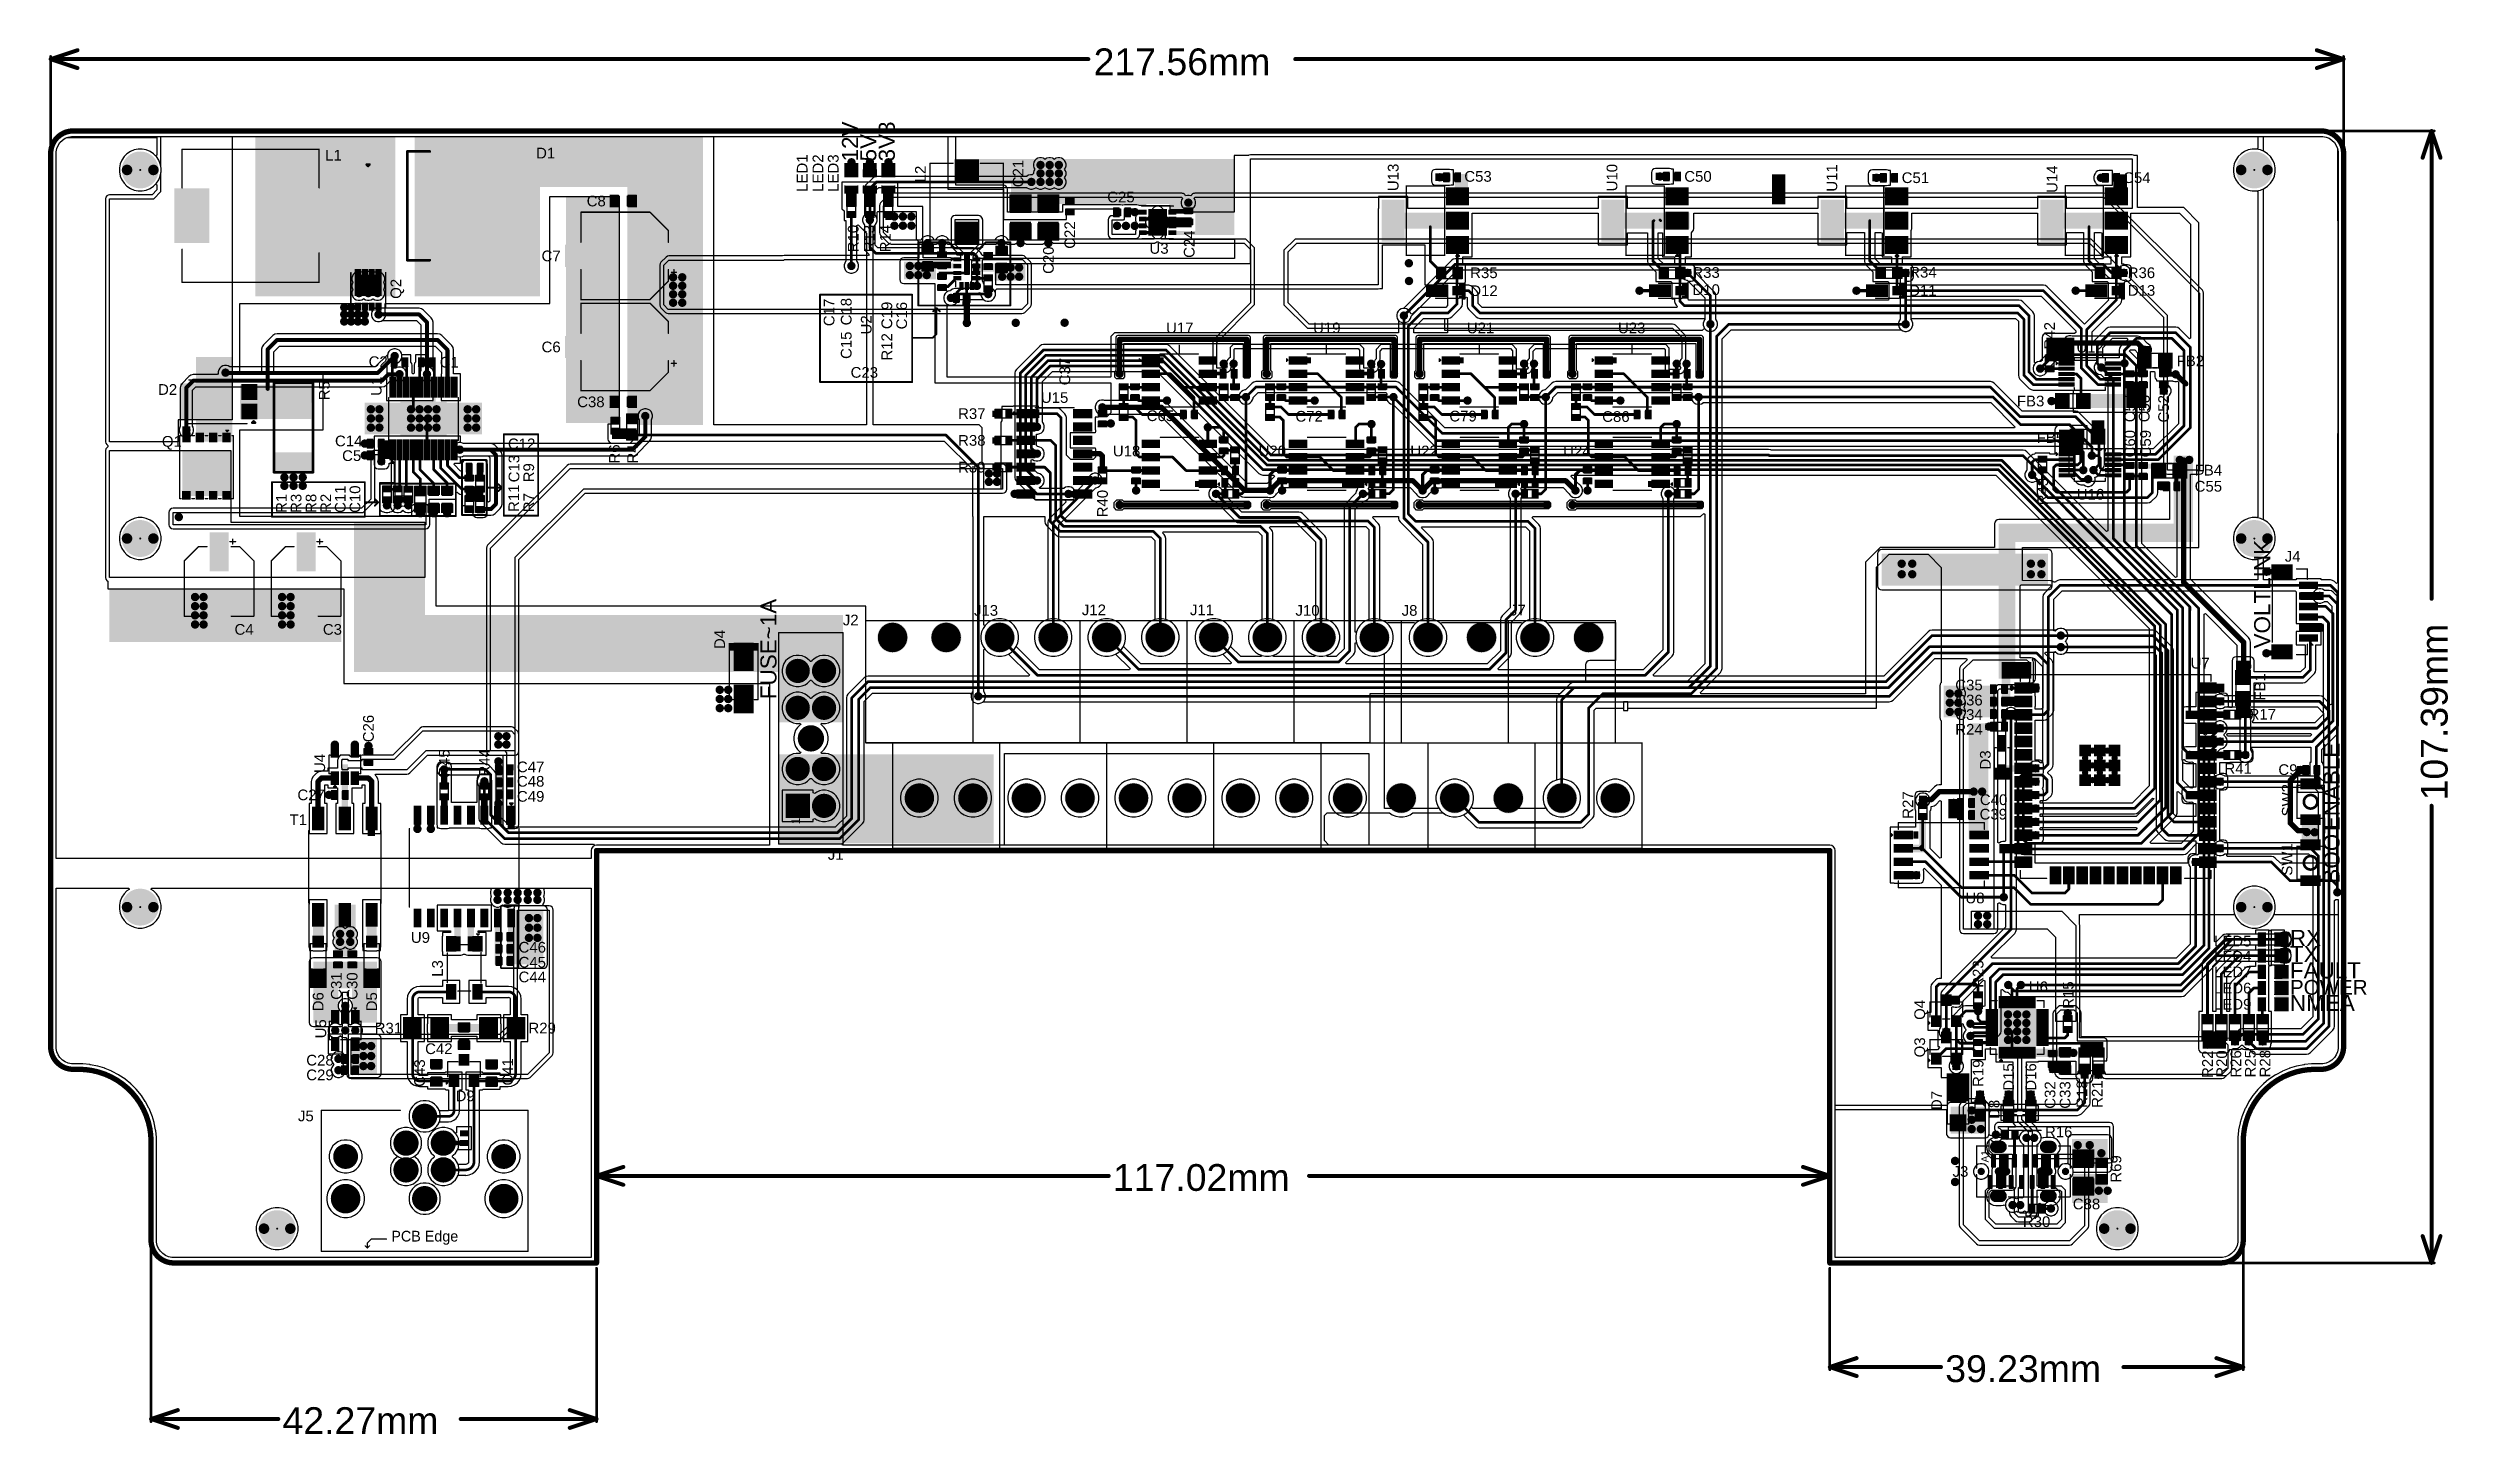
# Model space of a CAD drawing. Header units: millimetres. Extents: x -1.53 to 7.44, y -0.61 to 4.57.
import ezdxf

# ---------------------------------------------------------------- set-up
doc = ezdxf.new("R2010")
doc.units = ezdxf.units.MM
doc.header["$MEASUREMENT"] = 0
for name, color, linetype in [('BottomLayer', 5, 'Continuous'), ('BottomPaste', 16, 'Continuous'), ('BottomSolder', 6, 'Continuous'), ('Mechanical1', 6, 'Continuous'), ('Mechanical2', 216, 'Continuous'), ('MultiLayer', 9, 'Continuous'), ('PadHoleLayer', 156, 'Continuous'), ('TopLayer', 1, 'Continuous'), ('TopOverlay', 2, 'Continuous'), ('TopPaste', 8, 'Continuous'), ('TopSolder', 216, 'Continuous'), ('ViaHoleLayer', 16, 'Continuous')]:
    doc.layers.add(name, color=color, linetype=linetype)
doc.styles.add('Arial', font='', dxfattribs={"height": 0.2})
doc.styles.get('Arial').set_extended_font_data('Arial')

msp = doc.modelspace()

# ---------------------------------------------------------------- texts
at = {"layer": 'Mechanical1', "style": 'Arial'}
for s, p in [('217.56mm', (2.3761, 4.464)), ('117.02mm', (2.4483, 0.297)), ('39.23mm', (5.5573, -0.417)), ('42.27mm', (-0.6539, -0.611))]:
    msp.add_text(s, height=0.1, dxfattribs=at).set_placement(p)
msp.add_text('107.39mm', height=0.1, rotation=90, dxfattribs=at).set_placement((7.434, 1.7554))
at = {"layer": 'TopOverlay', "style": 'Arial'}
for s, height, rotation, p in [('12V', 0.06, 90, (1.4959, 4.142)), ('5V', 0.06, 90, (1.5642, 4.142)), ('3V3', 0.06, 90, (1.6332, 4.142)), ('LED1', 0.04, 90, (1.3072, 4.0284)), ('LED2', 0.04, 90, (1.3662, 4.0284)), ('LED3', 0.04, 90, (1.4232, 4.0284)), ('C21', 0.04, 90, (2.114, 4.0453)), ('U13', 0.04, 90, (3.515, 4.031)), ('U10', 0.04, 90, (4.3324, 4.03)), ('U11', 0.04, 90, (5.1538, 4.0288)), ('U14', 0.04, 90, (5.9763, 4.0242)), ('L2', 0.04, 90, (1.749, 4.0637)), ('R10', 0.04, 90, (1.4978, 3.8025)), ('R13', 0.04, 90, (1.5578, 3.8025)), ('R14', 0.04, 90, (1.6178, 3.8025)), ('C22', 0.04, 90, (2.307, 3.8157)), ('C24', 0.04, 90, (2.753, 3.7817)), ('C20', 0.04, 90, (2.227, 3.7217)), ('Q2', 0.04, 90, (-0.2104, 3.6287)), ('C17', 0.04, 90, (1.4077, 3.5266)), ('C18', 0.04, 90, (1.4717, 3.5296)), ('C19', 0.04, 90, (1.6235, 3.5156)), ('C16', 0.04, 90, (1.6789, 3.5146)), ('C15', 0.04, 90, (1.4717, 3.4041)), ('U2', 0.04, 90, (1.5465, 3.4957)), ('R12', 0.04, 90, (1.6235, 3.398)), ('R42', 0.04, 90, (5.967, 3.4397)), ('R5', 0.04, 90, (-0.478, 3.2497)), ('U1', 0.04, 90, (-0.284, 3.2663)), ('C37', 0.04, 90, (2.2883, 3.3057)), ('C57', 0.04, 90, (6.267, 3.1677)), ('C58', 0.04, 90, (6.3205, 3.1677)), ('C52', 0.04, 90, (6.393, 3.1667)), ('R6', 0.04, 90, (0.606, 3.0137)), ('R4', 0.04, 90, (0.674, 3.0137)), ('C60', 0.04, 90, (6.267, 3.0364)), ('C59', 0.04, 90, (6.3255, 3.0364)), ('C13', 0.04, 90, (0.2307, 2.9433)), ('R9', 0.04, 90, (0.2857, 2.9434)), ('R1', 0.04, 90, (-0.6383, 2.8291)), ('R3', 0.04, 90, (-0.5833, 2.8291)), ('R8', 0.04, 90, (-0.5275, 2.8291)), ('R2', 0.04, 90, (-0.4723, 2.8291)), ('C11', 0.04, 90, (-0.4183, 2.8291)), ('C10', 0.04, 90, (-0.3633, 2.8291)), ('R11', 0.04, 90, (0.23, 2.8327)), ('R7', 0.04, 90, (0.286, 2.8318)), ('R40', 0.04, 90, (2.429, 2.8127)), ('R43', 0.04, 90, (5.9415, 2.8576)), ('VOLTLINK', 0.06, 90, (6.7712, 2.3229)), ('FUSE~1A', 0.06, 90, (1.1912, 2.1335)), ('D4', 0.04, 90, (0.999, 2.3207)), ('FB1', 0.04, 90, (6.753, 2.1283)), ('C26', 0.04, 90, (-0.313, 1.9725)), ('U4', 0.04, 90, (-0.495, 1.8577)), ('R45', 0.04, 90, (-0.03, 1.8437)), ('R44', 0.04, 90, (0.12, 1.8447)), ('D3', 0.04, 90, (5.727, 1.8707)), ('ENABLE', 0.06, 90, (7.0309, 1.64)), ('SW2', 0.04, 90, (6.855, 1.6957)), ('R27', 0.04, 90, (5.438, 1.6867)), ('BOOT', 0.06, 90, (7.0302, 1.4445)), ('SW1', 0.04, 90, (6.854, 1.4743)), ('RX', 0.06, 360, (6.845, 1.2118)), ('TX', 0.06, 360, (6.845, 1.1518)), ('C31', 0.04, 90, (-0.433, 1.0107)), ('C30', 0.04, 90, (-0.374, 1.0107)), ('L3', 0.04, 90, (-0.055, 1.0967)), ('R23', 0.04, 90, (5.7, 1.0557)), ('R15', 0.04, 90, (6.037, 0.977)), ('POWER', 0.055, 360, (6.845, 1.0297)), ('FAULT', 0.06, 360, (6.845, 1.0908)), ('D6', 0.04, 90, (-0.501, 0.9677)), ('D5', 0.04, 90, (-0.301, 0.9677)), ('Q4', 0.04, 90, (5.482, 0.9357)), ('NMEA', 0.06, 360, (6.845, 0.9691)), ('U5', 0.04, 90, (-0.491, 0.8667)), ('Q3', 0.04, 90, (5.482, 0.7957)), ('R22', 0.04, 90, (6.557, 0.7187)), ('R20', 0.04, 90, (6.61, 0.7197)), ('R26', 0.04, 90, (6.663, 0.7197)), ('R25', 0.04, 90, (6.717, 0.7207)), ('R28', 0.04, 90, (6.772, 0.7207)), ('C43', 0.04, 90, (-0.122, 0.6857)), ('C41', 0.04, 90, (0.207, 0.6904)), ('R19', 0.04, 90, (5.7, 0.685)), ('D15', 0.04, 90, (5.8138, 0.6712)), ('D16', 0.04, 90, (5.8971, 0.6712)), ('D7', 0.04, 90, (5.545, 0.5987)), ('D8', 0.04, 90, (5.7599, 0.5657)), ('C32', 0.04, 90, (5.9687, 0.6038)), ('C33', 0.04, 90, (6.025, 0.6038)), ('R18', 0.04, 90, (6.0879, 0.6071)), ('R21', 0.04, 90, (6.145, 0.6073)), ('R69', 0.04, 90, (6.215, 0.3277))]:
    msp.add_text(s, height=height, rotation=rotation, dxfattribs=at).set_placement(p)
for s, p in [('L1', (-0.4947, 4.145)), ('D1', (0.2933, 4.153)), ('C53', (3.7607, 4.066)), ('C50', (4.5824, 4.066)), ('C51', (5.3945, 4.0611)), ('C54', (6.2219, 4.0612)), ('C8', (0.4822, 3.974)), ('C25', (2.4267, 3.989)), ('C7', (0.3137, 3.769)), ('U3', (2.5847, 3.797)), ('R35', (3.7827, 3.706)), ('D12', (3.783, 3.639)), ('R33', (4.6127, 3.707)), ('D10', (4.613, 3.643)), ('R34', (5.4228, 3.7081)), ('D11', (5.4228, 3.6401)), ('R36', (6.2389, 3.7062)), ('D13', (6.2393, 3.6402)), ('U17', (2.6464, 3.5)), ('U19', (3.196, 3.5)), ('U21', (3.7703, 3.5)), ('U23', (4.3347, 3.5)), ('C2', (-0.3323, 3.374)), ('C1', (-0.0667, 3.372)), ('C6', (0.3137, 3.429)), ('U12', (6.047, 3.428)), ('FB2', (6.4217, 3.377)), ('C23', (1.4682, 3.334)), ('D2', (-1.119, 3.2701)), ('C38', (0.4467, 3.224)), ('U15', (2.179, 3.24)), ('FB3', (5.825, 3.227)), ('R37', (1.8697, 3.18)), ('C65', (2.574, 3.1721)), ('C72', (3.1297, 3.17)), ('C79', (3.7047, 3.1707)), ('C86', (4.2757, 3.169)), ('Q1', (-1.1046, 3.0763)), ('C14', (-0.458, 3.0779)), ('C5', (-0.4313, 3.023)), ('C12', (0.188, 3.067)), ('R38', (1.8697, 3.08)), ('U18', (2.448, 3.0404)), ('U20', (2.9922, 3.0404)), ('U22', (3.5591, 3.0404)), ('U24', (4.13, 3.0404)), ('FB5', (5.8991, 3.0907)), ('R39', (1.8697, 2.98)), ('FB4', (6.4891, 2.9688)), ('U16', (6.0485, 2.8787)), ('C55', (6.4891, 2.9087)), ('J4', (6.8257, 2.647)), ('J2', (1.439, 2.4091)), ('J13', (1.929, 2.445)), ('J12', (2.332, 2.447)), ('J11', (2.7357, 2.447)), ('J10', (3.13, 2.445)), ('J8', (3.5267, 2.445)), ('J7', (3.9317, 2.446)), ('C4', (-0.8333, 2.3741)), ('C3', (-0.5033, 2.3741)), ('U7', (6.4737, 2.248)), ('C35', (5.5947, 2.1664)), ('C36', (5.5947, 2.11)), ('C34', (5.5947, 2.056)), ('R17', (6.6905, 2.0572)), ('R24', (5.5947, 2.001)), ('C47', (0.2217, 1.8605)), ('R41', (6.6003, 1.855)), ('C9', (6.8017, 1.8503)), ('C27', (-0.5983, 1.756)), ('C48', (0.2217, 1.8067)), ('C49', (0.2217, 1.7505)), ('C39', (5.6857, 1.684)), ('C40', (5.6867, 1.738)), ('T1', (-0.6277, 1.663)), ('J1', (1.3831, 1.5335)), ('U8', (5.6327, 1.371)), ('U9', (-0.1745, 1.2233)), ('C46', (0.2277, 1.187)), ('C45', (0.2277, 1.131)), ('LED5', (6.5612, 1.21)), ('LED4', (6.5612, 1.1535)), ('C44', (0.2277, 1.076)), ('U6', (5.8694, 1.0392)), ('LED7', (6.5612, 1.095)), ('LED6', (6.5612, 1.0345)), ('LED9', (6.5612, 0.974)), ('R31', (-0.3097, 0.885)), ('R29', (0.2647, 0.885)), ('C42', (-0.1213, 0.808)), ('C28', (-0.5653, 0.7652)), ('C29', (-0.5653, 0.7102)), ('D9', (-0.0073, 0.6317)), ('J5', (-0.5963, 0.557)), ('R16', (5.9298, 0.4973)), ('J3', (5.5847, 0.3496)), ('R30', (5.8474, 0.162)), ('C88', (6.0337, 0.2281))]:
    msp.add_text(s, height=0.04, dxfattribs=at).set_placement(p)

# ---------------------------------------------------------------- blocks, each defined once
blk = doc.blocks.new('R___0603_1')
at = {"layer": 'TopLayer'}
for points in [[(-0.015, 0.0175), (-0.015, -0.0175), (-0.045, -0.0175), (-0.045, 0.0175)], [(0.045, 0.0175), (0.045, -0.0175), (0.015, -0.0175), (0.015, 0.0175)]]:
    blk.add_hatch(color=1, dxfattribs=at).paths.add_polyline_path(points)
at = {"layer": 'TopPaste'}
for points in [[(-0.015, 0.0175), (-0.015, -0.0175), (-0.045, -0.0175), (-0.045, 0.0175)], [(0.045, 0.0175), (0.045, -0.0175), (0.015, -0.0175), (0.015, 0.0175)]]:
    blk.add_hatch(color=8, dxfattribs=at).paths.add_polyline_path(points)
at = {"layer": 'TopSolder'}
for points in [[(-0.011, 0.0215), (-0.011, -0.0215), (-0.049, -0.0215), (-0.049, 0.0215)], [(0.049, 0.0215), (0.049, -0.0215), (0.011, -0.0215), (0.011, 0.0215)]]:
    blk.add_hatch(color=216, dxfattribs=at).paths.add_polyline_path(points)
at = {"layer": 'TopOverlay', "const_width": 0.005}
for points in [[(-0.048, 0.021), (-0.048, -0.021)], [(-0.048, 0.021), (0.048, 0.021)], [(0.048, 0.021), (0.048, -0.021)], [(-0.048, -0.021), (0.048, -0.021)]]:
    blk.add_lwpolyline(points, dxfattribs=at)
at = {"layer": 'TopOverlay', "const_width": 0.0025}
for points in [[(-0.04925, 0.021, 1), (-0.04675, 0.021, 1)], [(-0.04925, 0.021, 1), (-0.04675, 0.021, 1)], [(0.04675, 0.021, 1), (0.04925, 0.021, 1)], [(0.04675, 0.021, 1), (0.04925, 0.021, 1)], [(-0.04925, -0.021, 1), (-0.04675, -0.021, 1)], [(-0.04925, -0.021, 1), (-0.04675, -0.021, 1)], [(0.04675, -0.021, 1), (0.04925, -0.021, 1)], [(0.04675, -0.021, 1), (0.04925, -0.021, 1)]]:
    blk.add_lwpolyline(points, format="xyb", close=True, dxfattribs=at)
blk = doc.blocks.new('C___1206_2')
at = {"layer": 'TopLayer'}
for points in [[(-0.08, 0.035), (-0.02, 0.035), (-0.02, -0.035), (-0.08, -0.035)], [(0.02, 0.035), (0.08, 0.035), (0.08, -0.035), (0.02, -0.035)]]:
    blk.add_hatch(color=1, dxfattribs=at).paths.add_polyline_path(points)
at = {"layer": 'TopPaste'}
for points in [[(-0.08, 0.035), (-0.02, 0.035), (-0.02, -0.035), (-0.08, -0.035)], [(0.02, 0.035), (0.08, 0.035), (0.08, -0.035), (0.02, -0.035)]]:
    blk.add_hatch(color=8, dxfattribs=at).paths.add_polyline_path(points)
at = {"layer": 'TopSolder'}
for points in [[(-0.084, 0.039), (-0.016, 0.039), (-0.016, -0.039), (-0.084, -0.039)], [(0.016, 0.039), (0.084, 0.039), (0.084, -0.039), (0.016, -0.039)]]:
    blk.add_hatch(color=216, dxfattribs=at).paths.add_polyline_path(points)
at = {"layer": 'TopOverlay', "const_width": 0.005}
for points in [[(-0.084, 0.039), (-0.084, -0.039)], [(-0.084, 0.039), (-0.024, 0.039)], [(0.024, 0.039), (0.084, 0.039)], [(0.084, 0.039), (0.084, -0.039)], [(-0.084, -0.039), (-0.024, -0.039)], [(0.024, -0.039), (0.084, -0.039)]]:
    blk.add_lwpolyline(points, dxfattribs=at)
at = {"layer": 'TopOverlay', "const_width": 0.0025}
for points in [[(-0.08525, 0.039, 1), (-0.08275, 0.039, 1)], [(-0.08525, 0.039, 1), (-0.08275, 0.039, 1)], [(-0.02525, 0.039, 1), (-0.02275, 0.039, 1)], [(0.02275, 0.039, 1), (0.02525, 0.039, 1)], [(0.08275, 0.039, 1), (0.08525, 0.039, 1)], [(0.08275, 0.039, 1), (0.08525, 0.039, 1)], [(-0.08525, -0.039, 1), (-0.08275, -0.039, 1)], [(-0.08525, -0.039, 1), (-0.08275, -0.039, 1)], [(-0.02525, -0.039, 1), (-0.02275, -0.039, 1)], [(0.02275, -0.039, 1), (0.02525, -0.039, 1)], [(0.08275, -0.039, 1), (0.08525, -0.039, 1)], [(0.08275, -0.039, 1), (0.08525, -0.039, 1)]]:
    blk.add_lwpolyline(points, format="xyb", close=True, dxfattribs=at)
blk = doc.blocks.new('SOIC_8_0_154___3_90___W______3')
at = {"layer": 'TopLayer'}
for points in [[(-0.1368, 0.0632), (-0.1368, 0.0868), (-0.0758, 0.0868), (-0.0758, 0.0632)], [(-0.1368, 0.0132), (-0.1368, 0.0368), (-0.0758, 0.0368), (-0.0758, 0.0132)], [(0.0758, 0.0632), (0.0758, 0.0868), (0.1368, 0.0868), (0.1368, 0.0632)], [(0.0758, 0.0132), (0.0758, 0.0368), (0.1368, 0.0368), (0.1368, 0.0132)], [(-0.1368, -0.0368), (-0.1368, -0.0132), (-0.0758, -0.0132), (-0.0758, -0.0368)], [(-0.1368, -0.0868), (-0.1368, -0.0632), (-0.0758, -0.0632), (-0.0758, -0.0868)], [(0.0758, -0.0368), (0.0758, -0.0132), (0.1368, -0.0132), (0.1368, -0.0368)], [(0.0758, -0.0868), (0.0758, -0.0632), (0.1368, -0.0632), (0.1368, -0.0868)]]:
    blk.add_hatch(color=1, dxfattribs=at).paths.add_polyline_path(points)
at = {"layer": 'TopOverlay'}
blk.add_hatch(color=2, dxfattribs=at).paths.add_polyline_path([(-0.0724, 0.064), (-0.0584, 0.064), (-0.0584, 0.087), (-0.0724, 0.087)])
at = {"layer": 'TopPaste'}
for points in [[(-0.1368, 0.0632), (-0.1368, 0.0868), (-0.0758, 0.0868), (-0.0758, 0.0632)], [(-0.1368, 0.0132), (-0.1368, 0.0368), (-0.0758, 0.0368), (-0.0758, 0.0132)], [(0.0758, 0.0632), (0.0758, 0.0868), (0.1368, 0.0868), (0.1368, 0.0632)], [(0.0758, 0.0132), (0.0758, 0.0368), (0.1368, 0.0368), (0.1368, 0.0132)], [(-0.1368, -0.0368), (-0.1368, -0.0132), (-0.0758, -0.0132), (-0.0758, -0.0368)], [(-0.1368, -0.0868), (-0.1368, -0.0632), (-0.0758, -0.0632), (-0.0758, -0.0868)], [(0.0758, -0.0368), (0.0758, -0.0132), (0.1368, -0.0132), (0.1368, -0.0368)], [(0.0758, -0.0868), (0.0758, -0.0632), (0.1368, -0.0632), (0.1368, -0.0868)]]:
    blk.add_hatch(color=8, dxfattribs=at).paths.add_polyline_path(points)
at = {"layer": 'TopSolder'}
for points in [[(-0.1408, 0.0592), (-0.1408, 0.0908), (-0.0718, 0.0908), (-0.0718, 0.0592)], [(0.0718, 0.0592), (0.0718, 0.0908), (0.1408, 0.0908), (0.1408, 0.0592)], [(-0.1408, 0.0092), (-0.1408, 0.0408), (-0.0718, 0.0408), (-0.0718, 0.0092)], [(0.0718, 0.0092), (0.0718, 0.0408), (0.1408, 0.0408), (0.1408, 0.0092)], [(-0.1408, -0.0408), (-0.1408, -0.0092), (-0.0718, -0.0092), (-0.0718, -0.0408)], [(-0.1408, -0.0908), (-0.1408, -0.0592), (-0.0718, -0.0592), (-0.0718, -0.0908)], [(0.0718, -0.0408), (0.0718, -0.0092), (0.1408, -0.0092), (0.1408, -0.0408)], [(0.0718, -0.0908), (0.0718, -0.0592), (0.1408, -0.0592), (0.1408, -0.0908)]]:
    blk.add_hatch(color=216, dxfattribs=at).paths.add_polyline_path(points)
at = {"layer": 'TopOverlay', "const_width": 0.005}
for points in [[(0.071, 0.099), (-0.072, 0.099)], [(-0.1444, 0.076), (-0.1494, 0.081)], [(-0.1494, 0.081), (-0.1494, 0.071)], [(-0.1444, 0.076), (-0.1494, 0.071)], [(0.071, -0.099), (-0.072, -0.099)]]:
    blk.add_lwpolyline(points, dxfattribs=at)
at = {"layer": 'TopOverlay', "const_width": 0.0025}
for points in [[(-0.0732, 0.099, 1), (-0.0707, 0.099, 1)], [(0.0698, 0.099, 1), (0.0722, 0.099, 1)], [(-0.1506, 0.081, 1), (-0.1481, 0.081, 1)], [(-0.1506, 0.081, 1), (-0.1481, 0.081, 1)], [(-0.1506, 0.071, 1), (-0.1481, 0.071, 1)], [(-0.1506, 0.071, 1), (-0.1481, 0.071, 1)], [(-0.1456, 0.076, 1), (-0.1431, 0.076, 1)], [(-0.1456, 0.076, 1), (-0.1431, 0.076, 1)], [(-0.0732, -0.099, 1), (-0.0707, -0.099, 1)], [(0.0698, -0.099, 1), (0.0722, -0.099, 1)]]:
    blk.add_lwpolyline(points, format="xyb", close=True, dxfattribs=at)
blk = doc.blocks.new('SOIC_8_0_154___3_90___W______4')
at = {"layer": 'TopLayer'}
for points in [[(-0.1368, 0.0632), (-0.1368, 0.0868), (-0.0758, 0.0868), (-0.0758, 0.0632)], [(-0.1368, 0.0132), (-0.1368, 0.0368), (-0.0758, 0.0368), (-0.0758, 0.0132)], [(0.0758, 0.0632), (0.0758, 0.0868), (0.1368, 0.0868), (0.1368, 0.0632)], [(0.0758, 0.0132), (0.0758, 0.0368), (0.1368, 0.0368), (0.1368, 0.0132)], [(-0.1368, -0.0368), (-0.1368, -0.0132), (-0.0758, -0.0132), (-0.0758, -0.0368)], [(-0.1368, -0.0868), (-0.1368, -0.0632), (-0.0758, -0.0632), (-0.0758, -0.0868)], [(0.0758, -0.0368), (0.0758, -0.0132), (0.1368, -0.0132), (0.1368, -0.0368)], [(0.0758, -0.0868), (0.0758, -0.0632), (0.1368, -0.0632), (0.1368, -0.0868)]]:
    blk.add_hatch(color=1, dxfattribs=at).paths.add_polyline_path(points)
at = {"layer": 'TopOverlay'}
blk.add_hatch(color=2, dxfattribs=at).paths.add_polyline_path([(-0.0724, 0.064), (-0.0584, 0.064), (-0.0584, 0.087), (-0.0724, 0.087)])
at = {"layer": 'TopPaste'}
for points in [[(-0.1368, 0.0632), (-0.1368, 0.0868), (-0.0758, 0.0868), (-0.0758, 0.0632)], [(-0.1368, 0.0132), (-0.1368, 0.0368), (-0.0758, 0.0368), (-0.0758, 0.0132)], [(0.0758, 0.0632), (0.0758, 0.0868), (0.1368, 0.0868), (0.1368, 0.0632)], [(0.0758, 0.0132), (0.0758, 0.0368), (0.1368, 0.0368), (0.1368, 0.0132)], [(-0.1368, -0.0368), (-0.1368, -0.0132), (-0.0758, -0.0132), (-0.0758, -0.0368)], [(-0.1368, -0.0868), (-0.1368, -0.0632), (-0.0758, -0.0632), (-0.0758, -0.0868)], [(0.0758, -0.0368), (0.0758, -0.0132), (0.1368, -0.0132), (0.1368, -0.0368)], [(0.0758, -0.0868), (0.0758, -0.0632), (0.1368, -0.0632), (0.1368, -0.0868)]]:
    blk.add_hatch(color=8, dxfattribs=at).paths.add_polyline_path(points)
at = {"layer": 'TopSolder'}
for points in [[(-0.1408, 0.0592), (-0.1408, 0.0908), (-0.0718, 0.0908), (-0.0718, 0.0592)], [(0.0718, 0.0592), (0.0718, 0.0908), (0.1408, 0.0908), (0.1408, 0.0592)], [(-0.1408, 0.0092), (-0.1408, 0.0408), (-0.0718, 0.0408), (-0.0718, 0.0092)], [(0.0718, 0.0092), (0.0718, 0.0408), (0.1408, 0.0408), (0.1408, 0.0092)], [(-0.1408, -0.0408), (-0.1408, -0.0092), (-0.0718, -0.0092), (-0.0718, -0.0408)], [(-0.1408, -0.0908), (-0.1408, -0.0592), (-0.0718, -0.0592), (-0.0718, -0.0908)], [(0.0718, -0.0408), (0.0718, -0.0092), (0.1408, -0.0092), (0.1408, -0.0408)], [(0.0718, -0.0908), (0.0718, -0.0592), (0.1408, -0.0592), (0.1408, -0.0908)]]:
    blk.add_hatch(color=216, dxfattribs=at).paths.add_polyline_path(points)
at = {"layer": 'TopOverlay', "const_width": 0.005}
for points in [[(-0.072, 0.099), (0.071, 0.099)], [(-0.1494, 0.081), (-0.1444, 0.076)], [(-0.1494, 0.071), (-0.1494, 0.081)], [(-0.1494, 0.071), (-0.1444, 0.076)], [(-0.072, -0.099), (0.071, -0.099)]]:
    blk.add_lwpolyline(points, dxfattribs=at)
at = {"layer": 'TopOverlay', "const_width": 0.0025}
for points in [[(-0.0732, 0.099, 1), (-0.0707, 0.099, 1)], [(0.0698, 0.099, 1), (0.0722, 0.099, 1)], [(-0.1506, 0.081, 1), (-0.1481, 0.081, 1)], [(-0.1506, 0.081, 1), (-0.1481, 0.081, 1)], [(-0.1506, 0.071, 1), (-0.1481, 0.071, 1)], [(-0.1506, 0.071, 1), (-0.1481, 0.071, 1)], [(-0.1456, 0.076, 1), (-0.1431, 0.076, 1)], [(-0.1456, 0.076, 1), (-0.1431, 0.076, 1)], [(-0.0732, -0.099, 1), (-0.0707, -0.099, 1)], [(0.0698, -0.099, 1), (0.0722, -0.099, 1)]]:
    blk.add_lwpolyline(points, format="xyb", close=True, dxfattribs=at)
blk = doc.blocks.new('SOIC_8_0_154___3_90___W______5')
at = {"layer": 'TopLayer'}
for points in [[(-0.1368, 0.0632), (-0.1368, 0.0868), (-0.0758, 0.0868), (-0.0758, 0.0632)], [(-0.1368, 0.0132), (-0.1368, 0.0368), (-0.0758, 0.0368), (-0.0758, 0.0132)], [(0.0758, 0.0632), (0.0758, 0.0868), (0.1368, 0.0868), (0.1368, 0.0632)], [(0.0758, 0.0132), (0.0758, 0.0368), (0.1368, 0.0368), (0.1368, 0.0132)], [(-0.1368, -0.0368), (-0.1368, -0.0132), (-0.0758, -0.0132), (-0.0758, -0.0368)], [(-0.1368, -0.0868), (-0.1368, -0.0632), (-0.0758, -0.0632), (-0.0758, -0.0868)], [(0.0758, -0.0368), (0.0758, -0.0132), (0.1368, -0.0132), (0.1368, -0.0368)], [(0.0758, -0.0868), (0.0758, -0.0632), (0.1368, -0.0632), (0.1368, -0.0868)]]:
    blk.add_hatch(color=1, dxfattribs=at).paths.add_polyline_path(points)
at = {"layer": 'TopOverlay'}
blk.add_hatch(color=2, dxfattribs=at).paths.add_polyline_path([(-0.0724, 0.064), (-0.0584, 0.064), (-0.0584, 0.087), (-0.0724, 0.087)])
at = {"layer": 'TopPaste'}
for points in [[(-0.1368, 0.0632), (-0.1368, 0.0868), (-0.0758, 0.0868), (-0.0758, 0.0632)], [(-0.1368, 0.0132), (-0.1368, 0.0368), (-0.0758, 0.0368), (-0.0758, 0.0132)], [(0.0758, 0.0632), (0.0758, 0.0868), (0.1368, 0.0868), (0.1368, 0.0632)], [(0.0758, 0.0132), (0.0758, 0.0368), (0.1368, 0.0368), (0.1368, 0.0132)], [(-0.1368, -0.0368), (-0.1368, -0.0132), (-0.0758, -0.0132), (-0.0758, -0.0368)], [(-0.1368, -0.0868), (-0.1368, -0.0632), (-0.0758, -0.0632), (-0.0758, -0.0868)], [(0.0758, -0.0368), (0.0758, -0.0132), (0.1368, -0.0132), (0.1368, -0.0368)], [(0.0758, -0.0868), (0.0758, -0.0632), (0.1368, -0.0632), (0.1368, -0.0868)]]:
    blk.add_hatch(color=8, dxfattribs=at).paths.add_polyline_path(points)
at = {"layer": 'TopSolder'}
for points in [[(-0.1408, 0.0592), (-0.1408, 0.0908), (-0.0718, 0.0908), (-0.0718, 0.0592)], [(0.0718, 0.0592), (0.0718, 0.0908), (0.1408, 0.0908), (0.1408, 0.0592)], [(-0.1408, 0.0092), (-0.1408, 0.0408), (-0.0718, 0.0408), (-0.0718, 0.0092)], [(0.0718, 0.0092), (0.0718, 0.0408), (0.1408, 0.0408), (0.1408, 0.0092)], [(-0.1408, -0.0408), (-0.1408, -0.0092), (-0.0718, -0.0092), (-0.0718, -0.0408)], [(-0.1408, -0.0908), (-0.1408, -0.0592), (-0.0718, -0.0592), (-0.0718, -0.0908)], [(0.0718, -0.0408), (0.0718, -0.0092), (0.1408, -0.0092), (0.1408, -0.0408)], [(0.0718, -0.0908), (0.0718, -0.0592), (0.1408, -0.0592), (0.1408, -0.0908)]]:
    blk.add_hatch(color=216, dxfattribs=at).paths.add_polyline_path(points)
at = {"layer": 'TopOverlay', "const_width": 0.005}
for points in [[(0.071, 0.099), (-0.072, 0.099)], [(-0.1444, 0.076), (-0.1494, 0.081)], [(-0.1494, 0.081), (-0.1494, 0.071)], [(-0.1444, 0.076), (-0.1494, 0.071)], [(0.071, -0.099), (-0.072, -0.099)]]:
    blk.add_lwpolyline(points, dxfattribs=at)
at = {"layer": 'TopOverlay', "const_width": 0.0025}
for points in [[(-0.0732, 0.099, 1), (-0.0707, 0.099, 1)], [(0.0698, 0.099, 1), (0.0722, 0.099, 1)], [(-0.1506, 0.081, 1), (-0.1481, 0.081, 1)], [(-0.1506, 0.081, 1), (-0.1481, 0.081, 1)], [(-0.1506, 0.071, 1), (-0.1481, 0.071, 1)], [(-0.1506, 0.071, 1), (-0.1481, 0.071, 1)], [(-0.1456, 0.076, 1), (-0.1431, 0.076, 1)], [(-0.1456, 0.076, 1), (-0.1431, 0.076, 1)], [(-0.0732, -0.099, 1), (-0.0707, -0.099, 1)], [(0.0698, -0.099, 1), (0.0722, -0.099, 1)]]:
    blk.add_lwpolyline(points, format="xyb", close=True, dxfattribs=at)
blk = doc.blocks.new('SOIC_8_0_154___3_90___W______6')
at = {"layer": 'TopLayer'}
for points in [[(-0.1368, 0.0632), (-0.1368, 0.0868), (-0.0758, 0.0868), (-0.0758, 0.0632)], [(-0.1368, 0.0132), (-0.1368, 0.0368), (-0.0758, 0.0368), (-0.0758, 0.0132)], [(0.0758, 0.0632), (0.0758, 0.0868), (0.1368, 0.0868), (0.1368, 0.0632)], [(0.0758, 0.0132), (0.0758, 0.0368), (0.1368, 0.0368), (0.1368, 0.0132)], [(-0.1368, -0.0368), (-0.1368, -0.0132), (-0.0758, -0.0132), (-0.0758, -0.0368)], [(-0.1368, -0.0868), (-0.1368, -0.0632), (-0.0758, -0.0632), (-0.0758, -0.0868)], [(0.0758, -0.0368), (0.0758, -0.0132), (0.1368, -0.0132), (0.1368, -0.0368)], [(0.0758, -0.0868), (0.0758, -0.0632), (0.1368, -0.0632), (0.1368, -0.0868)]]:
    blk.add_hatch(color=1, dxfattribs=at).paths.add_polyline_path(points)
at = {"layer": 'TopOverlay'}
blk.add_hatch(color=2, dxfattribs=at).paths.add_polyline_path([(-0.0724, 0.064), (-0.0584, 0.064), (-0.0584, 0.087), (-0.0724, 0.087)])
at = {"layer": 'TopPaste'}
for points in [[(-0.1368, 0.0632), (-0.1368, 0.0868), (-0.0758, 0.0868), (-0.0758, 0.0632)], [(-0.1368, 0.0132), (-0.1368, 0.0368), (-0.0758, 0.0368), (-0.0758, 0.0132)], [(0.0758, 0.0632), (0.0758, 0.0868), (0.1368, 0.0868), (0.1368, 0.0632)], [(0.0758, 0.0132), (0.0758, 0.0368), (0.1368, 0.0368), (0.1368, 0.0132)], [(-0.1368, -0.0368), (-0.1368, -0.0132), (-0.0758, -0.0132), (-0.0758, -0.0368)], [(-0.1368, -0.0868), (-0.1368, -0.0632), (-0.0758, -0.0632), (-0.0758, -0.0868)], [(0.0758, -0.0368), (0.0758, -0.0132), (0.1368, -0.0132), (0.1368, -0.0368)], [(0.0758, -0.0868), (0.0758, -0.0632), (0.1368, -0.0632), (0.1368, -0.0868)]]:
    blk.add_hatch(color=8, dxfattribs=at).paths.add_polyline_path(points)
at = {"layer": 'TopSolder'}
for points in [[(-0.1408, 0.0592), (-0.1408, 0.0908), (-0.0718, 0.0908), (-0.0718, 0.0592)], [(0.0718, 0.0592), (0.0718, 0.0908), (0.1408, 0.0908), (0.1408, 0.0592)], [(-0.1408, 0.0092), (-0.1408, 0.0408), (-0.0718, 0.0408), (-0.0718, 0.0092)], [(0.0718, 0.0092), (0.0718, 0.0408), (0.1408, 0.0408), (0.1408, 0.0092)], [(-0.1408, -0.0408), (-0.1408, -0.0092), (-0.0718, -0.0092), (-0.0718, -0.0408)], [(-0.1408, -0.0908), (-0.1408, -0.0592), (-0.0718, -0.0592), (-0.0718, -0.0908)], [(0.0718, -0.0408), (0.0718, -0.0092), (0.1408, -0.0092), (0.1408, -0.0408)], [(0.0718, -0.0908), (0.0718, -0.0592), (0.1408, -0.0592), (0.1408, -0.0908)]]:
    blk.add_hatch(color=216, dxfattribs=at).paths.add_polyline_path(points)
at = {"layer": 'TopOverlay', "const_width": 0.005}
for points in [[(-0.072, 0.099), (0.071, 0.099)], [(-0.1494, 0.081), (-0.1444, 0.076)], [(-0.1494, 0.071), (-0.1494, 0.081)], [(-0.1494, 0.071), (-0.1444, 0.076)], [(-0.072, -0.099), (0.071, -0.099)]]:
    blk.add_lwpolyline(points, dxfattribs=at)
at = {"layer": 'TopOverlay', "const_width": 0.0025}
for points in [[(-0.0732, 0.099, 1), (-0.0707, 0.099, 1)], [(0.0698, 0.099, 1), (0.0722, 0.099, 1)], [(-0.1506, 0.081, 1), (-0.1481, 0.081, 1)], [(-0.1506, 0.081, 1), (-0.1481, 0.081, 1)], [(-0.1506, 0.071, 1), (-0.1481, 0.071, 1)], [(-0.1506, 0.071, 1), (-0.1481, 0.071, 1)], [(-0.1456, 0.076, 1), (-0.1431, 0.076, 1)], [(-0.1456, 0.076, 1), (-0.1431, 0.076, 1)], [(-0.0732, -0.099, 1), (-0.0707, -0.099, 1)], [(0.0698, -0.099, 1), (0.0722, -0.099, 1)]]:
    blk.add_lwpolyline(points, format="xyb", close=True, dxfattribs=at)
blk = doc.blocks.new('SOIC_8_0_154___3_90___W______7')
at = {"layer": 'TopLayer'}
for points in [[(-0.1368, 0.0632), (-0.1368, 0.0868), (-0.0758, 0.0868), (-0.0758, 0.0632)], [(-0.1368, 0.0132), (-0.1368, 0.0368), (-0.0758, 0.0368), (-0.0758, 0.0132)], [(0.0758, 0.0632), (0.0758, 0.0868), (0.1368, 0.0868), (0.1368, 0.0632)], [(0.0758, 0.0132), (0.0758, 0.0368), (0.1368, 0.0368), (0.1368, 0.0132)], [(-0.1368, -0.0368), (-0.1368, -0.0132), (-0.0758, -0.0132), (-0.0758, -0.0368)], [(-0.1368, -0.0868), (-0.1368, -0.0632), (-0.0758, -0.0632), (-0.0758, -0.0868)], [(0.0758, -0.0368), (0.0758, -0.0132), (0.1368, -0.0132), (0.1368, -0.0368)], [(0.0758, -0.0868), (0.0758, -0.0632), (0.1368, -0.0632), (0.1368, -0.0868)]]:
    blk.add_hatch(color=1, dxfattribs=at).paths.add_polyline_path(points)
at = {"layer": 'TopOverlay'}
blk.add_hatch(color=2, dxfattribs=at).paths.add_polyline_path([(-0.0724, 0.064), (-0.0584, 0.064), (-0.0584, 0.087), (-0.0724, 0.087)])
at = {"layer": 'TopPaste'}
for points in [[(-0.1368, 0.0632), (-0.1368, 0.0868), (-0.0758, 0.0868), (-0.0758, 0.0632)], [(-0.1368, 0.0132), (-0.1368, 0.0368), (-0.0758, 0.0368), (-0.0758, 0.0132)], [(0.0758, 0.0632), (0.0758, 0.0868), (0.1368, 0.0868), (0.1368, 0.0632)], [(0.0758, 0.0132), (0.0758, 0.0368), (0.1368, 0.0368), (0.1368, 0.0132)], [(-0.1368, -0.0368), (-0.1368, -0.0132), (-0.0758, -0.0132), (-0.0758, -0.0368)], [(-0.1368, -0.0868), (-0.1368, -0.0632), (-0.0758, -0.0632), (-0.0758, -0.0868)], [(0.0758, -0.0368), (0.0758, -0.0132), (0.1368, -0.0132), (0.1368, -0.0368)], [(0.0758, -0.0868), (0.0758, -0.0632), (0.1368, -0.0632), (0.1368, -0.0868)]]:
    blk.add_hatch(color=8, dxfattribs=at).paths.add_polyline_path(points)
at = {"layer": 'TopSolder'}
for points in [[(-0.1408, 0.0592), (-0.1408, 0.0908), (-0.0718, 0.0908), (-0.0718, 0.0592)], [(0.0718, 0.0592), (0.0718, 0.0908), (0.1408, 0.0908), (0.1408, 0.0592)], [(-0.1408, 0.0092), (-0.1408, 0.0408), (-0.0718, 0.0408), (-0.0718, 0.0092)], [(0.0718, 0.0092), (0.0718, 0.0408), (0.1408, 0.0408), (0.1408, 0.0092)], [(-0.1408, -0.0408), (-0.1408, -0.0092), (-0.0718, -0.0092), (-0.0718, -0.0408)], [(-0.1408, -0.0908), (-0.1408, -0.0592), (-0.0718, -0.0592), (-0.0718, -0.0908)], [(0.0718, -0.0408), (0.0718, -0.0092), (0.1408, -0.0092), (0.1408, -0.0408)], [(0.0718, -0.0908), (0.0718, -0.0592), (0.1408, -0.0592), (0.1408, -0.0908)]]:
    blk.add_hatch(color=216, dxfattribs=at).paths.add_polyline_path(points)
at = {"layer": 'TopOverlay', "const_width": 0.005}
for points in [[(0.071, 0.099), (-0.072, 0.099)], [(-0.1444, 0.076), (-0.1494, 0.081)], [(-0.1494, 0.081), (-0.1494, 0.071)], [(-0.1444, 0.076), (-0.1494, 0.071)], [(0.071, -0.099), (-0.072, -0.099)]]:
    blk.add_lwpolyline(points, dxfattribs=at)
at = {"layer": 'TopOverlay', "const_width": 0.0025}
for points in [[(-0.0732, 0.099, 1), (-0.0707, 0.099, 1)], [(0.0698, 0.099, 1), (0.0722, 0.099, 1)], [(-0.1506, 0.081, 1), (-0.1481, 0.081, 1)], [(-0.1506, 0.081, 1), (-0.1481, 0.081, 1)], [(-0.1506, 0.071, 1), (-0.1481, 0.071, 1)], [(-0.1506, 0.071, 1), (-0.1481, 0.071, 1)], [(-0.1456, 0.076, 1), (-0.1431, 0.076, 1)], [(-0.1456, 0.076, 1), (-0.1431, 0.076, 1)], [(-0.0732, -0.099, 1), (-0.0707, -0.099, 1)], [(0.0698, -0.099, 1), (0.0722, -0.099, 1)]]:
    blk.add_lwpolyline(points, format="xyb", close=True, dxfattribs=at)
blk = doc.blocks.new('SOIC_8_0_154___3_90___W______8')
at = {"layer": 'TopLayer'}
for points in [[(-0.1368, 0.0632), (-0.1368, 0.0868), (-0.0758, 0.0868), (-0.0758, 0.0632)], [(-0.1368, 0.0132), (-0.1368, 0.0368), (-0.0758, 0.0368), (-0.0758, 0.0132)], [(0.0758, 0.0632), (0.0758, 0.0868), (0.1368, 0.0868), (0.1368, 0.0632)], [(0.0758, 0.0132), (0.0758, 0.0368), (0.1368, 0.0368), (0.1368, 0.0132)], [(-0.1368, -0.0368), (-0.1368, -0.0132), (-0.0758, -0.0132), (-0.0758, -0.0368)], [(-0.1368, -0.0868), (-0.1368, -0.0632), (-0.0758, -0.0632), (-0.0758, -0.0868)], [(0.0758, -0.0368), (0.0758, -0.0132), (0.1368, -0.0132), (0.1368, -0.0368)], [(0.0758, -0.0868), (0.0758, -0.0632), (0.1368, -0.0632), (0.1368, -0.0868)]]:
    blk.add_hatch(color=1, dxfattribs=at).paths.add_polyline_path(points)
at = {"layer": 'TopOverlay'}
blk.add_hatch(color=2, dxfattribs=at).paths.add_polyline_path([(-0.0724, 0.064), (-0.0584, 0.064), (-0.0584, 0.087), (-0.0724, 0.087)])
at = {"layer": 'TopPaste'}
for points in [[(-0.1368, 0.0632), (-0.1368, 0.0868), (-0.0758, 0.0868), (-0.0758, 0.0632)], [(-0.1368, 0.0132), (-0.1368, 0.0368), (-0.0758, 0.0368), (-0.0758, 0.0132)], [(0.0758, 0.0632), (0.0758, 0.0868), (0.1368, 0.0868), (0.1368, 0.0632)], [(0.0758, 0.0132), (0.0758, 0.0368), (0.1368, 0.0368), (0.1368, 0.0132)], [(-0.1368, -0.0368), (-0.1368, -0.0132), (-0.0758, -0.0132), (-0.0758, -0.0368)], [(-0.1368, -0.0868), (-0.1368, -0.0632), (-0.0758, -0.0632), (-0.0758, -0.0868)], [(0.0758, -0.0368), (0.0758, -0.0132), (0.1368, -0.0132), (0.1368, -0.0368)], [(0.0758, -0.0868), (0.0758, -0.0632), (0.1368, -0.0632), (0.1368, -0.0868)]]:
    blk.add_hatch(color=8, dxfattribs=at).paths.add_polyline_path(points)
at = {"layer": 'TopSolder'}
for points in [[(-0.1408, 0.0592), (-0.1408, 0.0908), (-0.0718, 0.0908), (-0.0718, 0.0592)], [(0.0718, 0.0592), (0.0718, 0.0908), (0.1408, 0.0908), (0.1408, 0.0592)], [(-0.1408, 0.0092), (-0.1408, 0.0408), (-0.0718, 0.0408), (-0.0718, 0.0092)], [(0.0718, 0.0092), (0.0718, 0.0408), (0.1408, 0.0408), (0.1408, 0.0092)], [(-0.1408, -0.0408), (-0.1408, -0.0092), (-0.0718, -0.0092), (-0.0718, -0.0408)], [(-0.1408, -0.0908), (-0.1408, -0.0592), (-0.0718, -0.0592), (-0.0718, -0.0908)], [(0.0718, -0.0408), (0.0718, -0.0092), (0.1408, -0.0092), (0.1408, -0.0408)], [(0.0718, -0.0908), (0.0718, -0.0592), (0.1408, -0.0592), (0.1408, -0.0908)]]:
    blk.add_hatch(color=216, dxfattribs=at).paths.add_polyline_path(points)
at = {"layer": 'TopOverlay', "const_width": 0.005}
for points in [[(-0.072, 0.099), (0.071, 0.099)], [(-0.1494, 0.081), (-0.1444, 0.076)], [(-0.1494, 0.071), (-0.1494, 0.081)], [(-0.1494, 0.071), (-0.1444, 0.076)], [(-0.072, -0.099), (0.071, -0.099)]]:
    blk.add_lwpolyline(points, dxfattribs=at)
at = {"layer": 'TopOverlay', "const_width": 0.0025}
for points in [[(-0.0732, 0.099, 1), (-0.0707, 0.099, 1)], [(0.0698, 0.099, 1), (0.0722, 0.099, 1)], [(-0.1506, 0.081, 1), (-0.1481, 0.081, 1)], [(-0.1506, 0.081, 1), (-0.1481, 0.081, 1)], [(-0.1506, 0.071, 1), (-0.1481, 0.071, 1)], [(-0.1506, 0.071, 1), (-0.1481, 0.071, 1)], [(-0.1456, 0.076, 1), (-0.1431, 0.076, 1)], [(-0.1456, 0.076, 1), (-0.1431, 0.076, 1)], [(-0.0732, -0.099, 1), (-0.0707, -0.099, 1)], [(0.0698, -0.099, 1), (0.0722, -0.099, 1)]]:
    blk.add_lwpolyline(points, format="xyb", close=True, dxfattribs=at)
blk = doc.blocks.new('SOIC_8_0_154___3_90___W______9')
at = {"layer": 'TopLayer'}
for points in [[(-0.1368, 0.0632), (-0.1368, 0.0868), (-0.0758, 0.0868), (-0.0758, 0.0632)], [(-0.1368, 0.0132), (-0.1368, 0.0368), (-0.0758, 0.0368), (-0.0758, 0.0132)], [(0.0758, 0.0632), (0.0758, 0.0868), (0.1368, 0.0868), (0.1368, 0.0632)], [(0.0758, 0.0132), (0.0758, 0.0368), (0.1368, 0.0368), (0.1368, 0.0132)], [(-0.1368, -0.0368), (-0.1368, -0.0132), (-0.0758, -0.0132), (-0.0758, -0.0368)], [(-0.1368, -0.0868), (-0.1368, -0.0632), (-0.0758, -0.0632), (-0.0758, -0.0868)], [(0.0758, -0.0368), (0.0758, -0.0132), (0.1368, -0.0132), (0.1368, -0.0368)], [(0.0758, -0.0868), (0.0758, -0.0632), (0.1368, -0.0632), (0.1368, -0.0868)]]:
    blk.add_hatch(color=1, dxfattribs=at).paths.add_polyline_path(points)
at = {"layer": 'TopOverlay'}
blk.add_hatch(color=2, dxfattribs=at).paths.add_polyline_path([(-0.0724, 0.064), (-0.0584, 0.064), (-0.0584, 0.087), (-0.0724, 0.087)])
at = {"layer": 'TopPaste'}
for points in [[(-0.1368, 0.0632), (-0.1368, 0.0868), (-0.0758, 0.0868), (-0.0758, 0.0632)], [(-0.1368, 0.0132), (-0.1368, 0.0368), (-0.0758, 0.0368), (-0.0758, 0.0132)], [(0.0758, 0.0632), (0.0758, 0.0868), (0.1368, 0.0868), (0.1368, 0.0632)], [(0.0758, 0.0132), (0.0758, 0.0368), (0.1368, 0.0368), (0.1368, 0.0132)], [(-0.1368, -0.0368), (-0.1368, -0.0132), (-0.0758, -0.0132), (-0.0758, -0.0368)], [(-0.1368, -0.0868), (-0.1368, -0.0632), (-0.0758, -0.0632), (-0.0758, -0.0868)], [(0.0758, -0.0368), (0.0758, -0.0132), (0.1368, -0.0132), (0.1368, -0.0368)], [(0.0758, -0.0868), (0.0758, -0.0632), (0.1368, -0.0632), (0.1368, -0.0868)]]:
    blk.add_hatch(color=8, dxfattribs=at).paths.add_polyline_path(points)
at = {"layer": 'TopSolder'}
for points in [[(-0.1408, 0.0592), (-0.1408, 0.0908), (-0.0718, 0.0908), (-0.0718, 0.0592)], [(0.0718, 0.0592), (0.0718, 0.0908), (0.1408, 0.0908), (0.1408, 0.0592)], [(-0.1408, 0.0092), (-0.1408, 0.0408), (-0.0718, 0.0408), (-0.0718, 0.0092)], [(0.0718, 0.0092), (0.0718, 0.0408), (0.1408, 0.0408), (0.1408, 0.0092)], [(-0.1408, -0.0408), (-0.1408, -0.0092), (-0.0718, -0.0092), (-0.0718, -0.0408)], [(-0.1408, -0.0908), (-0.1408, -0.0592), (-0.0718, -0.0592), (-0.0718, -0.0908)], [(0.0718, -0.0408), (0.0718, -0.0092), (0.1408, -0.0092), (0.1408, -0.0408)], [(0.0718, -0.0908), (0.0718, -0.0592), (0.1408, -0.0592), (0.1408, -0.0908)]]:
    blk.add_hatch(color=216, dxfattribs=at).paths.add_polyline_path(points)
at = {"layer": 'TopOverlay', "const_width": 0.005}
for points in [[(0.071, 0.099), (-0.072, 0.099)], [(-0.1444, 0.076), (-0.1494, 0.081)], [(-0.1494, 0.081), (-0.1494, 0.071)], [(-0.1444, 0.076), (-0.1494, 0.071)], [(0.071, -0.099), (-0.072, -0.099)]]:
    blk.add_lwpolyline(points, dxfattribs=at)
at = {"layer": 'TopOverlay', "const_width": 0.0025}
for points in [[(-0.0732, 0.099, 1), (-0.0707, 0.099, 1)], [(0.0698, 0.099, 1), (0.0722, 0.099, 1)], [(-0.1506, 0.081, 1), (-0.1481, 0.081, 1)], [(-0.1506, 0.081, 1), (-0.1481, 0.081, 1)], [(-0.1506, 0.071, 1), (-0.1481, 0.071, 1)], [(-0.1506, 0.071, 1), (-0.1481, 0.071, 1)], [(-0.1456, 0.076, 1), (-0.1431, 0.076, 1)], [(-0.1456, 0.076, 1), (-0.1431, 0.076, 1)], [(-0.0732, -0.099, 1), (-0.0707, -0.099, 1)], [(0.0698, -0.099, 1), (0.0722, -0.099, 1)]]:
    blk.add_lwpolyline(points, format="xyb", close=True, dxfattribs=at)
blk = doc.blocks.new('SOIC_8_0_154___3_90___W______10')
at = {"layer": 'TopLayer'}
for points in [[(-0.1368, 0.0632), (-0.1368, 0.0868), (-0.0758, 0.0868), (-0.0758, 0.0632)], [(-0.1368, 0.0132), (-0.1368, 0.0368), (-0.0758, 0.0368), (-0.0758, 0.0132)], [(0.0758, 0.0632), (0.0758, 0.0868), (0.1368, 0.0868), (0.1368, 0.0632)], [(0.0758, 0.0132), (0.0758, 0.0368), (0.1368, 0.0368), (0.1368, 0.0132)], [(-0.1368, -0.0368), (-0.1368, -0.0132), (-0.0758, -0.0132), (-0.0758, -0.0368)], [(-0.1368, -0.0868), (-0.1368, -0.0632), (-0.0758, -0.0632), (-0.0758, -0.0868)], [(0.0758, -0.0368), (0.0758, -0.0132), (0.1368, -0.0132), (0.1368, -0.0368)], [(0.0758, -0.0868), (0.0758, -0.0632), (0.1368, -0.0632), (0.1368, -0.0868)]]:
    blk.add_hatch(color=1, dxfattribs=at).paths.add_polyline_path(points)
at = {"layer": 'TopOverlay'}
blk.add_hatch(color=2, dxfattribs=at).paths.add_polyline_path([(-0.0724, 0.064), (-0.0584, 0.064), (-0.0584, 0.087), (-0.0724, 0.087)])
at = {"layer": 'TopPaste'}
for points in [[(-0.1368, 0.0632), (-0.1368, 0.0868), (-0.0758, 0.0868), (-0.0758, 0.0632)], [(-0.1368, 0.0132), (-0.1368, 0.0368), (-0.0758, 0.0368), (-0.0758, 0.0132)], [(0.0758, 0.0632), (0.0758, 0.0868), (0.1368, 0.0868), (0.1368, 0.0632)], [(0.0758, 0.0132), (0.0758, 0.0368), (0.1368, 0.0368), (0.1368, 0.0132)], [(-0.1368, -0.0368), (-0.1368, -0.0132), (-0.0758, -0.0132), (-0.0758, -0.0368)], [(-0.1368, -0.0868), (-0.1368, -0.0632), (-0.0758, -0.0632), (-0.0758, -0.0868)], [(0.0758, -0.0368), (0.0758, -0.0132), (0.1368, -0.0132), (0.1368, -0.0368)], [(0.0758, -0.0868), (0.0758, -0.0632), (0.1368, -0.0632), (0.1368, -0.0868)]]:
    blk.add_hatch(color=8, dxfattribs=at).paths.add_polyline_path(points)
at = {"layer": 'TopSolder'}
for points in [[(-0.1408, 0.0592), (-0.1408, 0.0908), (-0.0718, 0.0908), (-0.0718, 0.0592)], [(0.0718, 0.0592), (0.0718, 0.0908), (0.1408, 0.0908), (0.1408, 0.0592)], [(-0.1408, 0.0092), (-0.1408, 0.0408), (-0.0718, 0.0408), (-0.0718, 0.0092)], [(0.0718, 0.0092), (0.0718, 0.0408), (0.1408, 0.0408), (0.1408, 0.0092)], [(-0.1408, -0.0408), (-0.1408, -0.0092), (-0.0718, -0.0092), (-0.0718, -0.0408)], [(-0.1408, -0.0908), (-0.1408, -0.0592), (-0.0718, -0.0592), (-0.0718, -0.0908)], [(0.0718, -0.0408), (0.0718, -0.0092), (0.1408, -0.0092), (0.1408, -0.0408)], [(0.0718, -0.0908), (0.0718, -0.0592), (0.1408, -0.0592), (0.1408, -0.0908)]]:
    blk.add_hatch(color=216, dxfattribs=at).paths.add_polyline_path(points)
at = {"layer": 'TopOverlay', "const_width": 0.005}
for points in [[(-0.072, 0.099), (0.071, 0.099)], [(-0.1494, 0.081), (-0.1444, 0.076)], [(-0.1494, 0.071), (-0.1494, 0.081)], [(-0.1494, 0.071), (-0.1444, 0.076)], [(-0.072, -0.099), (0.071, -0.099)]]:
    blk.add_lwpolyline(points, dxfattribs=at)
at = {"layer": 'TopOverlay', "const_width": 0.0025}
for points in [[(-0.0732, 0.099, 1), (-0.0707, 0.099, 1)], [(0.0698, 0.099, 1), (0.0722, 0.099, 1)], [(-0.1506, 0.081, 1), (-0.1481, 0.081, 1)], [(-0.1506, 0.081, 1), (-0.1481, 0.081, 1)], [(-0.1506, 0.071, 1), (-0.1481, 0.071, 1)], [(-0.1506, 0.071, 1), (-0.1481, 0.071, 1)], [(-0.1456, 0.076, 1), (-0.1431, 0.076, 1)], [(-0.1456, 0.076, 1), (-0.1431, 0.076, 1)], [(-0.0732, -0.099, 1), (-0.0707, -0.099, 1)], [(0.0698, -0.099, 1), (0.0722, -0.099, 1)]]:
    blk.add_lwpolyline(points, format="xyb", close=True, dxfattribs=at)
blk = doc.blocks.new('R___0402_11')
at = {"layer": 'TopLayer'}
for points in [[(-0.0275, -0.0125), (-0.0275, 0.0125), (-0.0095, 0.0125), (-0.0095, -0.0125)], [(0.0095, -0.0125), (0.0095, 0.0125), (0.0275, 0.0125), (0.0275, -0.0125)]]:
    blk.add_hatch(color=1, dxfattribs=at).paths.add_polyline_path(points)
at = {"layer": 'TopPaste'}
for points in [[(-0.0275, -0.0125), (-0.0275, 0.0125), (-0.0095, 0.0125), (-0.0095, -0.0125)], [(0.0095, -0.0125), (0.0095, 0.0125), (0.0275, 0.0125), (0.0275, -0.0125)]]:
    blk.add_hatch(color=8, dxfattribs=at).paths.add_polyline_path(points)
at = {"layer": 'TopSolder'}
for points in [[(-0.0297, -0.0147), (-0.0297, 0.0147), (-0.0073, 0.0147), (-0.0073, -0.0147)], [(0.0073, -0.0147), (0.0073, 0.0147), (0.0297, 0.0147), (0.0297, -0.0147)]]:
    blk.add_hatch(color=216, dxfattribs=at).paths.add_polyline_path(points)
at = {"layer": 'TopOverlay'}
for points, const_width in [([(-0.031, 0.016), (0.031, 0.016)], 0.005), ([(-0.031, 0.016), (-0.031, -0.016)], 0.005), ([(0.031, 0.016), (0.031, -0.016)], 0.005), ([(-0.031, -0.016), (0.031, -0.016)], 0.005), ([(-0.032, -0.017), (0.032, -0.017)], 0.000127)]:
    blk.add_lwpolyline(points, dxfattribs=dict(at, const_width=const_width))
for points, const_width in [([(-0.0323, 0.016, 1), (-0.0297, 0.016, 1)], 0.0025), ([(-0.0323, 0.016, 1), (-0.0297, 0.016, 1)], 0.0025), ([(0.0297, 0.016, 1), (0.0323, 0.016, 1)], 0.0025), ([(0.0297, 0.016, 1), (0.0323, 0.016, 1)], 0.0025), ([(-0.0323, -0.016, 1), (-0.0297, -0.016, 1)], 0.0025), ([(-0.0323, -0.016, 1), (-0.0297, -0.016, 1)], 0.0025), ([(-0.032, -0.017, 1), (-0.032, -0.017, 1)], 0.0000635), ([(0.0297, -0.016, 1), (0.0323, -0.016, 1)], 0.0025), ([(0.0297, -0.016, 1), (0.0323, -0.016, 1)], 0.0025), ([(0.032, -0.017, 1), (0.032, -0.017, 1)], 0.0000635)]:
    blk.add_lwpolyline(points, format="xyb", close=True, dxfattribs=dict(at, const_width=const_width))
blk = doc.blocks.new('R___0402_12')
at = {"layer": 'TopLayer'}
for points in [[(-0.0275, -0.0125), (-0.0275, 0.0125), (-0.0095, 0.0125), (-0.0095, -0.0125)], [(0.0095, -0.0125), (0.0095, 0.0125), (0.0275, 0.0125), (0.0275, -0.0125)]]:
    blk.add_hatch(color=1, dxfattribs=at).paths.add_polyline_path(points)
at = {"layer": 'TopPaste'}
for points in [[(-0.0275, -0.0125), (-0.0275, 0.0125), (-0.0095, 0.0125), (-0.0095, -0.0125)], [(0.0095, -0.0125), (0.0095, 0.0125), (0.0275, 0.0125), (0.0275, -0.0125)]]:
    blk.add_hatch(color=8, dxfattribs=at).paths.add_polyline_path(points)
at = {"layer": 'TopSolder'}
for points in [[(-0.0297, -0.0147), (-0.0297, 0.0147), (-0.0073, 0.0147), (-0.0073, -0.0147)], [(0.0073, -0.0147), (0.0073, 0.0147), (0.0297, 0.0147), (0.0297, -0.0147)]]:
    blk.add_hatch(color=216, dxfattribs=at).paths.add_polyline_path(points)
at = {"layer": 'TopOverlay'}
for points, const_width in [([(-0.031, 0.016), (0.031, 0.016)], 0.005), ([(-0.031, -0.016), (-0.031, 0.016)], 0.005), ([(0.031, -0.016), (0.031, 0.016)], 0.005), ([(-0.031, -0.016), (0.031, -0.016)], 0.005), ([(-0.032, -0.017), (0.032, -0.017)], 0.000127)]:
    blk.add_lwpolyline(points, dxfattribs=dict(at, const_width=const_width))
for points, const_width in [([(-0.0323, 0.016, 1), (-0.0297, 0.016, 1)], 0.0025), ([(-0.0323, 0.016, 1), (-0.0297, 0.016, 1)], 0.0025), ([(0.0297, 0.016, 1), (0.0323, 0.016, 1)], 0.0025), ([(0.0297, 0.016, 1), (0.0323, 0.016, 1)], 0.0025), ([(-0.0323, -0.016, 1), (-0.0297, -0.016, 1)], 0.0025), ([(-0.0323, -0.016, 1), (-0.0297, -0.016, 1)], 0.0025), ([(-0.032, -0.017, 1), (-0.032, -0.017, 1)], 0.0000635), ([(0.0297, -0.016, 1), (0.0323, -0.016, 1)], 0.0025), ([(0.0297, -0.016, 1), (0.0323, -0.016, 1)], 0.0025), ([(0.032, -0.017, 1), (0.032, -0.017, 1)], 0.0000635)]:
    blk.add_lwpolyline(points, format="xyb", close=True, dxfattribs=dict(at, const_width=const_width))
blk = doc.blocks.new('R___0402_13')
at = {"layer": 'TopLayer'}
for points in [[(-0.0275, -0.0125), (-0.0275, 0.0125), (-0.0095, 0.0125), (-0.0095, -0.0125)], [(0.0095, -0.0125), (0.0095, 0.0125), (0.0275, 0.0125), (0.0275, -0.0125)]]:
    blk.add_hatch(color=1, dxfattribs=at).paths.add_polyline_path(points)
at = {"layer": 'TopPaste'}
for points in [[(-0.0275, -0.0125), (-0.0275, 0.0125), (-0.0095, 0.0125), (-0.0095, -0.0125)], [(0.0095, -0.0125), (0.0095, 0.0125), (0.0275, 0.0125), (0.0275, -0.0125)]]:
    blk.add_hatch(color=8, dxfattribs=at).paths.add_polyline_path(points)
at = {"layer": 'TopSolder'}
for points in [[(-0.0297, -0.0147), (-0.0297, 0.0147), (-0.0073, 0.0147), (-0.0073, -0.0147)], [(0.0073, -0.0147), (0.0073, 0.0147), (0.0297, 0.0147), (0.0297, -0.0147)]]:
    blk.add_hatch(color=216, dxfattribs=at).paths.add_polyline_path(points)
at = {"layer": 'TopOverlay'}
for points, const_width in [([(-0.031, 0.016), (0.031, 0.016)], 0.005), ([(-0.031, 0.016), (-0.031, -0.016)], 0.005), ([(0.031, 0.016), (0.031, -0.016)], 0.005), ([(-0.031, -0.016), (0.031, -0.016)], 0.005), ([(-0.032, -0.017), (0.032, -0.017)], 0.000127)]:
    blk.add_lwpolyline(points, dxfattribs=dict(at, const_width=const_width))
for points, const_width in [([(-0.0323, 0.016, 1), (-0.0297, 0.016, 1)], 0.0025), ([(-0.0323, 0.016, 1), (-0.0297, 0.016, 1)], 0.0025), ([(0.0297, 0.016, 1), (0.0323, 0.016, 1)], 0.0025), ([(0.0297, 0.016, 1), (0.0323, 0.016, 1)], 0.0025), ([(-0.0323, -0.016, 1), (-0.0297, -0.016, 1)], 0.0025), ([(-0.0323, -0.016, 1), (-0.0297, -0.016, 1)], 0.0025), ([(-0.032, -0.017, 1), (-0.032, -0.017, 1)], 0.0000635), ([(0.0297, -0.016, 1), (0.0323, -0.016, 1)], 0.0025), ([(0.0297, -0.016, 1), (0.0323, -0.016, 1)], 0.0025), ([(0.032, -0.017, 1), (0.032, -0.017, 1)], 0.0000635)]:
    blk.add_lwpolyline(points, format="xyb", close=True, dxfattribs=dict(at, const_width=const_width))
blk = doc.blocks.new('R___0402_14')
at = {"layer": 'TopLayer'}
for points in [[(-0.0275, -0.0125), (-0.0275, 0.0125), (-0.0095, 0.0125), (-0.0095, -0.0125)], [(0.0095, -0.0125), (0.0095, 0.0125), (0.0275, 0.0125), (0.0275, -0.0125)]]:
    blk.add_hatch(color=1, dxfattribs=at).paths.add_polyline_path(points)
at = {"layer": 'TopPaste'}
for points in [[(-0.0275, -0.0125), (-0.0275, 0.0125), (-0.0095, 0.0125), (-0.0095, -0.0125)], [(0.0095, -0.0125), (0.0095, 0.0125), (0.0275, 0.0125), (0.0275, -0.0125)]]:
    blk.add_hatch(color=8, dxfattribs=at).paths.add_polyline_path(points)
at = {"layer": 'TopSolder'}
for points in [[(-0.0297, -0.0147), (-0.0297, 0.0147), (-0.0073, 0.0147), (-0.0073, -0.0147)], [(0.0073, -0.0147), (0.0073, 0.0147), (0.0297, 0.0147), (0.0297, -0.0147)]]:
    blk.add_hatch(color=216, dxfattribs=at).paths.add_polyline_path(points)
at = {"layer": 'TopOverlay'}
for points, const_width in [([(-0.031, 0.016), (0.031, 0.016)], 0.005), ([(-0.031, 0.016), (-0.031, -0.016)], 0.005), ([(0.031, 0.016), (0.031, -0.016)], 0.005), ([(-0.031, -0.016), (0.031, -0.016)], 0.005), ([(-0.032, -0.017), (0.032, -0.017)], 0.000127)]:
    blk.add_lwpolyline(points, dxfattribs=dict(at, const_width=const_width))
for points, const_width in [([(-0.0323, 0.016, 1), (-0.0297, 0.016, 1)], 0.0025), ([(-0.0323, 0.016, 1), (-0.0297, 0.016, 1)], 0.0025), ([(0.0297, 0.016, 1), (0.0323, 0.016, 1)], 0.0025), ([(0.0297, 0.016, 1), (0.0323, 0.016, 1)], 0.0025), ([(-0.0323, -0.016, 1), (-0.0297, -0.016, 1)], 0.0025), ([(-0.0323, -0.016, 1), (-0.0297, -0.016, 1)], 0.0025), ([(-0.032, -0.017, 1), (-0.032, -0.017, 1)], 0.0000635), ([(0.0297, -0.016, 1), (0.0323, -0.016, 1)], 0.0025), ([(0.0297, -0.016, 1), (0.0323, -0.016, 1)], 0.0025), ([(0.032, -0.017, 1), (0.032, -0.017, 1)], 0.0000635)]:
    blk.add_lwpolyline(points, format="xyb", close=True, dxfattribs=dict(at, const_width=const_width))
blk = doc.blocks.new('R___0402_15')
at = {"layer": 'TopLayer'}
for points in [[(-0.0275, -0.0125), (-0.0275, 0.0125), (-0.0095, 0.0125), (-0.0095, -0.0125)], [(0.0095, -0.0125), (0.0095, 0.0125), (0.0275, 0.0125), (0.0275, -0.0125)]]:
    blk.add_hatch(color=1, dxfattribs=at).paths.add_polyline_path(points)
at = {"layer": 'TopPaste'}
for points in [[(-0.0275, -0.0125), (-0.0275, 0.0125), (-0.0095, 0.0125), (-0.0095, -0.0125)], [(0.0095, -0.0125), (0.0095, 0.0125), (0.0275, 0.0125), (0.0275, -0.0125)]]:
    blk.add_hatch(color=8, dxfattribs=at).paths.add_polyline_path(points)
at = {"layer": 'TopSolder'}
for points in [[(-0.0297, -0.0147), (-0.0297, 0.0147), (-0.0073, 0.0147), (-0.0073, -0.0147)], [(0.0073, -0.0147), (0.0073, 0.0147), (0.0297, 0.0147), (0.0297, -0.0147)]]:
    blk.add_hatch(color=216, dxfattribs=at).paths.add_polyline_path(points)
at = {"layer": 'TopOverlay'}
for points, const_width in [([(0.031, 0.016), (-0.031, 0.016)], 0.005), ([(-0.031, -0.016), (-0.031, 0.016)], 0.005), ([(0.031, -0.016), (0.031, 0.016)], 0.005), ([(0.031, -0.016), (-0.031, -0.016)], 0.005), ([(0.032, -0.017), (-0.032, -0.017)], 0.000127)]:
    blk.add_lwpolyline(points, dxfattribs=dict(at, const_width=const_width))
for points, const_width in [([(-0.0323, 0.016, 1), (-0.0297, 0.016, 1)], 0.0025), ([(-0.0323, 0.016, 1), (-0.0297, 0.016, 1)], 0.0025), ([(0.0297, 0.016, 1), (0.0323, 0.016, 1)], 0.0025), ([(0.0297, 0.016, 1), (0.0323, 0.016, 1)], 0.0025), ([(-0.0323, -0.016, 1), (-0.0297, -0.016, 1)], 0.0025), ([(-0.0323, -0.016, 1), (-0.0297, -0.016, 1)], 0.0025), ([(-0.032, -0.017, 1), (-0.032, -0.017, 1)], 0.0000635), ([(0.0297, -0.016, 1), (0.0323, -0.016, 1)], 0.0025), ([(0.0297, -0.016, 1), (0.0323, -0.016, 1)], 0.0025), ([(0.032, -0.017, 1), (0.032, -0.017, 1)], 0.0000635)]:
    blk.add_lwpolyline(points, format="xyb", close=True, dxfattribs=dict(at, const_width=const_width))
blk = doc.blocks.new('R___0402_16')
at = {"layer": 'TopLayer'}
for points in [[(-0.0275, -0.0125), (-0.0275, 0.0125), (-0.0095, 0.0125), (-0.0095, -0.0125)], [(0.0095, -0.0125), (0.0095, 0.0125), (0.0275, 0.0125), (0.0275, -0.0125)]]:
    blk.add_hatch(color=1, dxfattribs=at).paths.add_polyline_path(points)
at = {"layer": 'TopPaste'}
for points in [[(-0.0275, -0.0125), (-0.0275, 0.0125), (-0.0095, 0.0125), (-0.0095, -0.0125)], [(0.0095, -0.0125), (0.0095, 0.0125), (0.0275, 0.0125), (0.0275, -0.0125)]]:
    blk.add_hatch(color=8, dxfattribs=at).paths.add_polyline_path(points)
at = {"layer": 'TopSolder'}
for points in [[(-0.0297, -0.0147), (-0.0297, 0.0147), (-0.0073, 0.0147), (-0.0073, -0.0147)], [(0.0073, -0.0147), (0.0073, 0.0147), (0.0297, 0.0147), (0.0297, -0.0147)]]:
    blk.add_hatch(color=216, dxfattribs=at).paths.add_polyline_path(points)
at = {"layer": 'TopOverlay'}
for points, const_width in [([(-0.031, 0.016), (0.031, 0.016)], 0.005), ([(-0.031, -0.016), (-0.031, 0.016)], 0.005), ([(0.031, -0.016), (0.031, 0.016)], 0.005), ([(-0.031, -0.016), (0.031, -0.016)], 0.005), ([(-0.032, -0.017), (0.032, -0.017)], 0.000127)]:
    blk.add_lwpolyline(points, dxfattribs=dict(at, const_width=const_width))
for points, const_width in [([(-0.0323, 0.016, 1), (-0.0297, 0.016, 1)], 0.0025), ([(-0.0323, 0.016, 1), (-0.0297, 0.016, 1)], 0.0025), ([(0.0297, 0.016, 1), (0.0323, 0.016, 1)], 0.0025), ([(0.0297, 0.016, 1), (0.0323, 0.016, 1)], 0.0025), ([(-0.0323, -0.016, 1), (-0.0297, -0.016, 1)], 0.0025), ([(-0.0323, -0.016, 1), (-0.0297, -0.016, 1)], 0.0025), ([(-0.032, -0.017, 1), (-0.032, -0.017, 1)], 0.0000635), ([(0.0297, -0.016, 1), (0.0323, -0.016, 1)], 0.0025), ([(0.0297, -0.016, 1), (0.0323, -0.016, 1)], 0.0025), ([(0.032, -0.017, 1), (0.032, -0.017, 1)], 0.0000635)]:
    blk.add_lwpolyline(points, format="xyb", close=True, dxfattribs=dict(at, const_width=const_width))
blk = doc.blocks.new('R___0402_17')
at = {"layer": 'TopLayer'}
for points in [[(-0.0275, -0.0125), (-0.0275, 0.0125), (-0.0095, 0.0125), (-0.0095, -0.0125)], [(0.0095, -0.0125), (0.0095, 0.0125), (0.0275, 0.0125), (0.0275, -0.0125)]]:
    blk.add_hatch(color=1, dxfattribs=at).paths.add_polyline_path(points)
at = {"layer": 'TopPaste'}
for points in [[(-0.0275, -0.0125), (-0.0275, 0.0125), (-0.0095, 0.0125), (-0.0095, -0.0125)], [(0.0095, -0.0125), (0.0095, 0.0125), (0.0275, 0.0125), (0.0275, -0.0125)]]:
    blk.add_hatch(color=8, dxfattribs=at).paths.add_polyline_path(points)
at = {"layer": 'TopSolder'}
for points in [[(-0.0297, -0.0147), (-0.0297, 0.0147), (-0.0073, 0.0147), (-0.0073, -0.0147)], [(0.0073, -0.0147), (0.0073, 0.0147), (0.0297, 0.0147), (0.0297, -0.0147)]]:
    blk.add_hatch(color=216, dxfattribs=at).paths.add_polyline_path(points)
at = {"layer": 'TopOverlay'}
for points, const_width in [([(-0.031, 0.016), (0.031, 0.016)], 0.005), ([(-0.031, 0.016), (-0.031, -0.016)], 0.005), ([(0.031, 0.016), (0.031, -0.016)], 0.005), ([(-0.031, -0.016), (0.031, -0.016)], 0.005), ([(-0.032, -0.017), (0.032, -0.017)], 0.000127)]:
    blk.add_lwpolyline(points, dxfattribs=dict(at, const_width=const_width))
for points, const_width in [([(-0.0323, 0.016, 1), (-0.0297, 0.016, 1)], 0.0025), ([(-0.0323, 0.016, 1), (-0.0297, 0.016, 1)], 0.0025), ([(0.0297, 0.016, 1), (0.0323, 0.016, 1)], 0.0025), ([(0.0297, 0.016, 1), (0.0323, 0.016, 1)], 0.0025), ([(-0.0323, -0.016, 1), (-0.0297, -0.016, 1)], 0.0025), ([(-0.0323, -0.016, 1), (-0.0297, -0.016, 1)], 0.0025), ([(-0.032, -0.017, 1), (-0.032, -0.017, 1)], 0.0000635), ([(0.0297, -0.016, 1), (0.0323, -0.016, 1)], 0.0025), ([(0.0297, -0.016, 1), (0.0323, -0.016, 1)], 0.0025), ([(0.032, -0.017, 1), (0.032, -0.017, 1)], 0.0000635)]:
    blk.add_lwpolyline(points, format="xyb", close=True, dxfattribs=dict(at, const_width=const_width))
blk = doc.blocks.new('R___0402_18')
at = {"layer": 'TopLayer'}
for points in [[(-0.0275, -0.0125), (-0.0275, 0.0125), (-0.0095, 0.0125), (-0.0095, -0.0125)], [(0.0095, -0.0125), (0.0095, 0.0125), (0.0275, 0.0125), (0.0275, -0.0125)]]:
    blk.add_hatch(color=1, dxfattribs=at).paths.add_polyline_path(points)
at = {"layer": 'TopPaste'}
for points in [[(-0.0275, -0.0125), (-0.0275, 0.0125), (-0.0095, 0.0125), (-0.0095, -0.0125)], [(0.0095, -0.0125), (0.0095, 0.0125), (0.0275, 0.0125), (0.0275, -0.0125)]]:
    blk.add_hatch(color=8, dxfattribs=at).paths.add_polyline_path(points)
at = {"layer": 'TopSolder'}
for points in [[(-0.0297, -0.0147), (-0.0297, 0.0147), (-0.0073, 0.0147), (-0.0073, -0.0147)], [(0.0073, -0.0147), (0.0073, 0.0147), (0.0297, 0.0147), (0.0297, -0.0147)]]:
    blk.add_hatch(color=216, dxfattribs=at).paths.add_polyline_path(points)
at = {"layer": 'TopOverlay'}
for points, const_width in [([(-0.031, 0.016), (0.031, 0.016)], 0.005), ([(-0.031, -0.016), (-0.031, 0.016)], 0.005), ([(0.031, -0.016), (0.031, 0.016)], 0.005), ([(-0.031, -0.016), (0.031, -0.016)], 0.005), ([(-0.032, -0.017), (0.032, -0.017)], 0.000127)]:
    blk.add_lwpolyline(points, dxfattribs=dict(at, const_width=const_width))
for points, const_width in [([(-0.0323, 0.016, 1), (-0.0297, 0.016, 1)], 0.0025), ([(-0.0323, 0.016, 1), (-0.0297, 0.016, 1)], 0.0025), ([(0.0297, 0.016, 1), (0.0323, 0.016, 1)], 0.0025), ([(0.0297, 0.016, 1), (0.0323, 0.016, 1)], 0.0025), ([(-0.0323, -0.016, 1), (-0.0297, -0.016, 1)], 0.0025), ([(-0.0323, -0.016, 1), (-0.0297, -0.016, 1)], 0.0025), ([(-0.032, -0.017, 1), (-0.032, -0.017, 1)], 0.0000635), ([(0.0297, -0.016, 1), (0.0323, -0.016, 1)], 0.0025), ([(0.0297, -0.016, 1), (0.0323, -0.016, 1)], 0.0025), ([(0.032, -0.017, 1), (0.032, -0.017, 1)], 0.0000635)]:
    blk.add_lwpolyline(points, format="xyb", close=True, dxfattribs=dict(at, const_width=const_width))
blk = doc.blocks.new('R___0402_19')
at = {"layer": 'TopLayer'}
for points in [[(-0.0275, -0.0125), (-0.0275, 0.0125), (-0.0095, 0.0125), (-0.0095, -0.0125)], [(0.0095, -0.0125), (0.0095, 0.0125), (0.0275, 0.0125), (0.0275, -0.0125)]]:
    blk.add_hatch(color=1, dxfattribs=at).paths.add_polyline_path(points)
at = {"layer": 'TopPaste'}
for points in [[(-0.0275, -0.0125), (-0.0275, 0.0125), (-0.0095, 0.0125), (-0.0095, -0.0125)], [(0.0095, -0.0125), (0.0095, 0.0125), (0.0275, 0.0125), (0.0275, -0.0125)]]:
    blk.add_hatch(color=8, dxfattribs=at).paths.add_polyline_path(points)
at = {"layer": 'TopSolder'}
for points in [[(-0.0297, -0.0147), (-0.0297, 0.0147), (-0.0073, 0.0147), (-0.0073, -0.0147)], [(0.0073, -0.0147), (0.0073, 0.0147), (0.0297, 0.0147), (0.0297, -0.0147)]]:
    blk.add_hatch(color=216, dxfattribs=at).paths.add_polyline_path(points)
at = {"layer": 'TopOverlay'}
for points, const_width in [([(-0.031, 0.016), (0.031, 0.016)], 0.005), ([(-0.031, 0.016), (-0.031, -0.016)], 0.005), ([(0.031, 0.016), (0.031, -0.016)], 0.005), ([(-0.031, -0.016), (0.031, -0.016)], 0.005), ([(-0.032, -0.017), (0.032, -0.017)], 0.000127)]:
    blk.add_lwpolyline(points, dxfattribs=dict(at, const_width=const_width))
for points, const_width in [([(-0.0323, 0.016, 1), (-0.0297, 0.016, 1)], 0.0025), ([(-0.0323, 0.016, 1), (-0.0297, 0.016, 1)], 0.0025), ([(0.0297, 0.016, 1), (0.0323, 0.016, 1)], 0.0025), ([(0.0297, 0.016, 1), (0.0323, 0.016, 1)], 0.0025), ([(-0.0323, -0.016, 1), (-0.0297, -0.016, 1)], 0.0025), ([(-0.0323, -0.016, 1), (-0.0297, -0.016, 1)], 0.0025), ([(-0.032, -0.017, 1), (-0.032, -0.017, 1)], 0.0000635), ([(0.0297, -0.016, 1), (0.0323, -0.016, 1)], 0.0025), ([(0.0297, -0.016, 1), (0.0323, -0.016, 1)], 0.0025), ([(0.032, -0.017, 1), (0.032, -0.017, 1)], 0.0000635)]:
    blk.add_lwpolyline(points, format="xyb", close=True, dxfattribs=dict(at, const_width=const_width))
blk = doc.blocks.new('R___0402_20')
at = {"layer": 'TopLayer'}
for points in [[(-0.0275, -0.0125), (-0.0275, 0.0125), (-0.0095, 0.0125), (-0.0095, -0.0125)], [(0.0095, -0.0125), (0.0095, 0.0125), (0.0275, 0.0125), (0.0275, -0.0125)]]:
    blk.add_hatch(color=1, dxfattribs=at).paths.add_polyline_path(points)
at = {"layer": 'TopPaste'}
for points in [[(-0.0275, -0.0125), (-0.0275, 0.0125), (-0.0095, 0.0125), (-0.0095, -0.0125)], [(0.0095, -0.0125), (0.0095, 0.0125), (0.0275, 0.0125), (0.0275, -0.0125)]]:
    blk.add_hatch(color=8, dxfattribs=at).paths.add_polyline_path(points)
at = {"layer": 'TopSolder'}
for points in [[(-0.0297, -0.0147), (-0.0297, 0.0147), (-0.0073, 0.0147), (-0.0073, -0.0147)], [(0.0073, -0.0147), (0.0073, 0.0147), (0.0297, 0.0147), (0.0297, -0.0147)]]:
    blk.add_hatch(color=216, dxfattribs=at).paths.add_polyline_path(points)
at = {"layer": 'TopOverlay'}
for points, const_width in [([(-0.031, 0.016), (0.031, 0.016)], 0.005), ([(-0.031, 0.016), (-0.031, -0.016)], 0.005), ([(0.031, 0.016), (0.031, -0.016)], 0.005), ([(-0.031, -0.016), (0.031, -0.016)], 0.005), ([(-0.032, -0.017), (0.032, -0.017)], 0.000127)]:
    blk.add_lwpolyline(points, dxfattribs=dict(at, const_width=const_width))
for points, const_width in [([(-0.0323, 0.016, 1), (-0.0297, 0.016, 1)], 0.0025), ([(-0.0323, 0.016, 1), (-0.0297, 0.016, 1)], 0.0025), ([(0.0297, 0.016, 1), (0.0323, 0.016, 1)], 0.0025), ([(0.0297, 0.016, 1), (0.0323, 0.016, 1)], 0.0025), ([(-0.0323, -0.016, 1), (-0.0297, -0.016, 1)], 0.0025), ([(-0.0323, -0.016, 1), (-0.0297, -0.016, 1)], 0.0025), ([(-0.032, -0.017, 1), (-0.032, -0.017, 1)], 0.0000635), ([(0.0297, -0.016, 1), (0.0323, -0.016, 1)], 0.0025), ([(0.0297, -0.016, 1), (0.0323, -0.016, 1)], 0.0025), ([(0.032, -0.017, 1), (0.032, -0.017, 1)], 0.0000635)]:
    blk.add_lwpolyline(points, format="xyb", close=True, dxfattribs=dict(at, const_width=const_width))
blk = doc.blocks.new('R___0402_21')
at = {"layer": 'TopLayer'}
for points in [[(-0.0275, -0.0125), (-0.0275, 0.0125), (-0.0095, 0.0125), (-0.0095, -0.0125)], [(0.0095, -0.0125), (0.0095, 0.0125), (0.0275, 0.0125), (0.0275, -0.0125)]]:
    blk.add_hatch(color=1, dxfattribs=at).paths.add_polyline_path(points)
at = {"layer": 'TopPaste'}
for points in [[(-0.0275, -0.0125), (-0.0275, 0.0125), (-0.0095, 0.0125), (-0.0095, -0.0125)], [(0.0095, -0.0125), (0.0095, 0.0125), (0.0275, 0.0125), (0.0275, -0.0125)]]:
    blk.add_hatch(color=8, dxfattribs=at).paths.add_polyline_path(points)
at = {"layer": 'TopSolder'}
for points in [[(-0.0297, -0.0147), (-0.0297, 0.0147), (-0.0073, 0.0147), (-0.0073, -0.0147)], [(0.0073, -0.0147), (0.0073, 0.0147), (0.0297, 0.0147), (0.0297, -0.0147)]]:
    blk.add_hatch(color=216, dxfattribs=at).paths.add_polyline_path(points)
at = {"layer": 'TopOverlay'}
for points, const_width in [([(0.031, 0.016), (-0.031, 0.016)], 0.005), ([(-0.031, -0.016), (-0.031, 0.016)], 0.005), ([(0.031, -0.016), (0.031, 0.016)], 0.005), ([(0.031, -0.016), (-0.031, -0.016)], 0.005), ([(0.032, -0.017), (-0.032, -0.017)], 0.000127)]:
    blk.add_lwpolyline(points, dxfattribs=dict(at, const_width=const_width))
for points, const_width in [([(-0.0323, 0.016, 1), (-0.0297, 0.016, 1)], 0.0025), ([(-0.0323, 0.016, 1), (-0.0297, 0.016, 1)], 0.0025), ([(0.0297, 0.016, 1), (0.0323, 0.016, 1)], 0.0025), ([(0.0297, 0.016, 1), (0.0323, 0.016, 1)], 0.0025), ([(-0.0323, -0.016, 1), (-0.0297, -0.016, 1)], 0.0025), ([(-0.0323, -0.016, 1), (-0.0297, -0.016, 1)], 0.0025), ([(-0.032, -0.017, 1), (-0.032, -0.017, 1)], 0.0000635), ([(0.0297, -0.016, 1), (0.0323, -0.016, 1)], 0.0025), ([(0.0297, -0.016, 1), (0.0323, -0.016, 1)], 0.0025), ([(0.032, -0.017, 1), (0.032, -0.017, 1)], 0.0000635)]:
    blk.add_lwpolyline(points, format="xyb", close=True, dxfattribs=dict(at, const_width=const_width))
blk = doc.blocks.new('R___0402_22')
at = {"layer": 'TopLayer'}
for points in [[(-0.0275, -0.0125), (-0.0275, 0.0125), (-0.0095, 0.0125), (-0.0095, -0.0125)], [(0.0095, -0.0125), (0.0095, 0.0125), (0.0275, 0.0125), (0.0275, -0.0125)]]:
    blk.add_hatch(color=1, dxfattribs=at).paths.add_polyline_path(points)
at = {"layer": 'TopPaste'}
for points in [[(-0.0275, -0.0125), (-0.0275, 0.0125), (-0.0095, 0.0125), (-0.0095, -0.0125)], [(0.0095, -0.0125), (0.0095, 0.0125), (0.0275, 0.0125), (0.0275, -0.0125)]]:
    blk.add_hatch(color=8, dxfattribs=at).paths.add_polyline_path(points)
at = {"layer": 'TopSolder'}
for points in [[(-0.0297, -0.0147), (-0.0297, 0.0147), (-0.0073, 0.0147), (-0.0073, -0.0147)], [(0.0073, -0.0147), (0.0073, 0.0147), (0.0297, 0.0147), (0.0297, -0.0147)]]:
    blk.add_hatch(color=216, dxfattribs=at).paths.add_polyline_path(points)
at = {"layer": 'TopOverlay'}
for points, const_width in [([(-0.031, 0.016), (0.031, 0.016)], 0.005), ([(-0.031, -0.016), (-0.031, 0.016)], 0.005), ([(0.031, -0.016), (0.031, 0.016)], 0.005), ([(-0.031, -0.016), (0.031, -0.016)], 0.005), ([(-0.032, -0.017), (0.032, -0.017)], 0.000127)]:
    blk.add_lwpolyline(points, dxfattribs=dict(at, const_width=const_width))
for points, const_width in [([(-0.0323, 0.016, 1), (-0.0297, 0.016, 1)], 0.0025), ([(-0.0323, 0.016, 1), (-0.0297, 0.016, 1)], 0.0025), ([(0.0297, 0.016, 1), (0.0323, 0.016, 1)], 0.0025), ([(0.0297, 0.016, 1), (0.0323, 0.016, 1)], 0.0025), ([(-0.0323, -0.016, 1), (-0.0297, -0.016, 1)], 0.0025), ([(-0.0323, -0.016, 1), (-0.0297, -0.016, 1)], 0.0025), ([(-0.032, -0.017, 1), (-0.032, -0.017, 1)], 0.0000635), ([(0.0297, -0.016, 1), (0.0323, -0.016, 1)], 0.0025), ([(0.0297, -0.016, 1), (0.0323, -0.016, 1)], 0.0025), ([(0.032, -0.017, 1), (0.032, -0.017, 1)], 0.0000635)]:
    blk.add_lwpolyline(points, format="xyb", close=True, dxfattribs=dict(at, const_width=const_width))
blk = doc.blocks.new('R___0402_23')
at = {"layer": 'TopLayer'}
for points in [[(-0.0275, -0.0125), (-0.0275, 0.0125), (-0.0095, 0.0125), (-0.0095, -0.0125)], [(0.0095, -0.0125), (0.0095, 0.0125), (0.0275, 0.0125), (0.0275, -0.0125)]]:
    blk.add_hatch(color=1, dxfattribs=at).paths.add_polyline_path(points)
at = {"layer": 'TopPaste'}
for points in [[(-0.0275, -0.0125), (-0.0275, 0.0125), (-0.0095, 0.0125), (-0.0095, -0.0125)], [(0.0095, -0.0125), (0.0095, 0.0125), (0.0275, 0.0125), (0.0275, -0.0125)]]:
    blk.add_hatch(color=8, dxfattribs=at).paths.add_polyline_path(points)
at = {"layer": 'TopSolder'}
for points in [[(-0.0297, -0.0147), (-0.0297, 0.0147), (-0.0073, 0.0147), (-0.0073, -0.0147)], [(0.0073, -0.0147), (0.0073, 0.0147), (0.0297, 0.0147), (0.0297, -0.0147)]]:
    blk.add_hatch(color=216, dxfattribs=at).paths.add_polyline_path(points)
at = {"layer": 'TopOverlay'}
for points, const_width in [([(-0.031, 0.016), (0.031, 0.016)], 0.005), ([(-0.031, 0.016), (-0.031, -0.016)], 0.005), ([(0.031, 0.016), (0.031, -0.016)], 0.005), ([(-0.031, -0.016), (0.031, -0.016)], 0.005), ([(-0.032, -0.017), (0.032, -0.017)], 0.000127)]:
    blk.add_lwpolyline(points, dxfattribs=dict(at, const_width=const_width))
for points, const_width in [([(-0.0323, 0.016, 1), (-0.0297, 0.016, 1)], 0.0025), ([(-0.0323, 0.016, 1), (-0.0297, 0.016, 1)], 0.0025), ([(0.0297, 0.016, 1), (0.0323, 0.016, 1)], 0.0025), ([(0.0297, 0.016, 1), (0.0323, 0.016, 1)], 0.0025), ([(-0.0323, -0.016, 1), (-0.0297, -0.016, 1)], 0.0025), ([(-0.0323, -0.016, 1), (-0.0297, -0.016, 1)], 0.0025), ([(-0.032, -0.017, 1), (-0.032, -0.017, 1)], 0.0000635), ([(0.0297, -0.016, 1), (0.0323, -0.016, 1)], 0.0025), ([(0.0297, -0.016, 1), (0.0323, -0.016, 1)], 0.0025), ([(0.032, -0.017, 1), (0.032, -0.017, 1)], 0.0000635)]:
    blk.add_lwpolyline(points, format="xyb", close=True, dxfattribs=dict(at, const_width=const_width))
blk = doc.blocks.new('R___0402_24')
at = {"layer": 'TopLayer'}
for points in [[(-0.0275, -0.0125), (-0.0275, 0.0125), (-0.0095, 0.0125), (-0.0095, -0.0125)], [(0.0095, -0.0125), (0.0095, 0.0125), (0.0275, 0.0125), (0.0275, -0.0125)]]:
    blk.add_hatch(color=1, dxfattribs=at).paths.add_polyline_path(points)
at = {"layer": 'TopPaste'}
for points in [[(-0.0275, -0.0125), (-0.0275, 0.0125), (-0.0095, 0.0125), (-0.0095, -0.0125)], [(0.0095, -0.0125), (0.0095, 0.0125), (0.0275, 0.0125), (0.0275, -0.0125)]]:
    blk.add_hatch(color=8, dxfattribs=at).paths.add_polyline_path(points)
at = {"layer": 'TopSolder'}
for points in [[(-0.0297, -0.0147), (-0.0297, 0.0147), (-0.0073, 0.0147), (-0.0073, -0.0147)], [(0.0073, -0.0147), (0.0073, 0.0147), (0.0297, 0.0147), (0.0297, -0.0147)]]:
    blk.add_hatch(color=216, dxfattribs=at).paths.add_polyline_path(points)
at = {"layer": 'TopOverlay'}
for points, const_width in [([(-0.031, 0.016), (0.031, 0.016)], 0.005), ([(-0.031, -0.016), (-0.031, 0.016)], 0.005), ([(0.031, -0.016), (0.031, 0.016)], 0.005), ([(-0.031, -0.016), (0.031, -0.016)], 0.005), ([(-0.032, -0.017), (0.032, -0.017)], 0.000127)]:
    blk.add_lwpolyline(points, dxfattribs=dict(at, const_width=const_width))
for points, const_width in [([(-0.0323, 0.016, 1), (-0.0297, 0.016, 1)], 0.0025), ([(-0.0323, 0.016, 1), (-0.0297, 0.016, 1)], 0.0025), ([(0.0297, 0.016, 1), (0.0323, 0.016, 1)], 0.0025), ([(0.0297, 0.016, 1), (0.0323, 0.016, 1)], 0.0025), ([(-0.0323, -0.016, 1), (-0.0297, -0.016, 1)], 0.0025), ([(-0.0323, -0.016, 1), (-0.0297, -0.016, 1)], 0.0025), ([(-0.032, -0.017, 1), (-0.032, -0.017, 1)], 0.0000635), ([(0.0297, -0.016, 1), (0.0323, -0.016, 1)], 0.0025), ([(0.0297, -0.016, 1), (0.0323, -0.016, 1)], 0.0025), ([(0.032, -0.017, 1), (0.032, -0.017, 1)], 0.0000635)]:
    blk.add_lwpolyline(points, format="xyb", close=True, dxfattribs=dict(at, const_width=const_width))
blk = doc.blocks.new('R___0402_25')
at = {"layer": 'TopLayer'}
for points in [[(-0.0275, -0.0125), (-0.0275, 0.0125), (-0.0095, 0.0125), (-0.0095, -0.0125)], [(0.0095, -0.0125), (0.0095, 0.0125), (0.0275, 0.0125), (0.0275, -0.0125)]]:
    blk.add_hatch(color=1, dxfattribs=at).paths.add_polyline_path(points)
at = {"layer": 'TopPaste'}
for points in [[(-0.0275, -0.0125), (-0.0275, 0.0125), (-0.0095, 0.0125), (-0.0095, -0.0125)], [(0.0095, -0.0125), (0.0095, 0.0125), (0.0275, 0.0125), (0.0275, -0.0125)]]:
    blk.add_hatch(color=8, dxfattribs=at).paths.add_polyline_path(points)
at = {"layer": 'TopSolder'}
for points in [[(-0.0297, -0.0147), (-0.0297, 0.0147), (-0.0073, 0.0147), (-0.0073, -0.0147)], [(0.0073, -0.0147), (0.0073, 0.0147), (0.0297, 0.0147), (0.0297, -0.0147)]]:
    blk.add_hatch(color=216, dxfattribs=at).paths.add_polyline_path(points)
at = {"layer": 'TopOverlay'}
for points, const_width in [([(-0.031, 0.016), (0.031, 0.016)], 0.005), ([(-0.031, 0.016), (-0.031, -0.016)], 0.005), ([(0.031, 0.016), (0.031, -0.016)], 0.005), ([(-0.031, -0.016), (0.031, -0.016)], 0.005), ([(-0.032, -0.017), (0.032, -0.017)], 0.000127)]:
    blk.add_lwpolyline(points, dxfattribs=dict(at, const_width=const_width))
for points, const_width in [([(-0.0323, 0.016, 1), (-0.0297, 0.016, 1)], 0.0025), ([(-0.0323, 0.016, 1), (-0.0297, 0.016, 1)], 0.0025), ([(0.0297, 0.016, 1), (0.0323, 0.016, 1)], 0.0025), ([(0.0297, 0.016, 1), (0.0323, 0.016, 1)], 0.0025), ([(-0.0323, -0.016, 1), (-0.0297, -0.016, 1)], 0.0025), ([(-0.0323, -0.016, 1), (-0.0297, -0.016, 1)], 0.0025), ([(-0.032, -0.017, 1), (-0.032, -0.017, 1)], 0.0000635), ([(0.0297, -0.016, 1), (0.0323, -0.016, 1)], 0.0025), ([(0.0297, -0.016, 1), (0.0323, -0.016, 1)], 0.0025), ([(0.032, -0.017, 1), (0.032, -0.017, 1)], 0.0000635)]:
    blk.add_lwpolyline(points, format="xyb", close=True, dxfattribs=dict(at, const_width=const_width))
blk = doc.blocks.new('R___0402_26')
at = {"layer": 'TopLayer'}
for points in [[(-0.0275, -0.0125), (-0.0275, 0.0125), (-0.0095, 0.0125), (-0.0095, -0.0125)], [(0.0095, -0.0125), (0.0095, 0.0125), (0.0275, 0.0125), (0.0275, -0.0125)]]:
    blk.add_hatch(color=1, dxfattribs=at).paths.add_polyline_path(points)
at = {"layer": 'TopPaste'}
for points in [[(-0.0275, -0.0125), (-0.0275, 0.0125), (-0.0095, 0.0125), (-0.0095, -0.0125)], [(0.0095, -0.0125), (0.0095, 0.0125), (0.0275, 0.0125), (0.0275, -0.0125)]]:
    blk.add_hatch(color=8, dxfattribs=at).paths.add_polyline_path(points)
at = {"layer": 'TopSolder'}
for points in [[(-0.0297, -0.0147), (-0.0297, 0.0147), (-0.0073, 0.0147), (-0.0073, -0.0147)], [(0.0073, -0.0147), (0.0073, 0.0147), (0.0297, 0.0147), (0.0297, -0.0147)]]:
    blk.add_hatch(color=216, dxfattribs=at).paths.add_polyline_path(points)
at = {"layer": 'TopOverlay'}
for points, const_width in [([(-0.031, 0.016), (0.031, 0.016)], 0.005), ([(-0.031, 0.016), (-0.031, -0.016)], 0.005), ([(0.031, 0.016), (0.031, -0.016)], 0.005), ([(-0.031, -0.016), (0.031, -0.016)], 0.005), ([(-0.032, -0.017), (0.032, -0.017)], 0.000127)]:
    blk.add_lwpolyline(points, dxfattribs=dict(at, const_width=const_width))
for points, const_width in [([(-0.0323, 0.016, 1), (-0.0297, 0.016, 1)], 0.0025), ([(-0.0323, 0.016, 1), (-0.0297, 0.016, 1)], 0.0025), ([(0.0297, 0.016, 1), (0.0323, 0.016, 1)], 0.0025), ([(0.0297, 0.016, 1), (0.0323, 0.016, 1)], 0.0025), ([(-0.0323, -0.016, 1), (-0.0297, -0.016, 1)], 0.0025), ([(-0.0323, -0.016, 1), (-0.0297, -0.016, 1)], 0.0025), ([(-0.032, -0.017, 1), (-0.032, -0.017, 1)], 0.0000635), ([(0.0297, -0.016, 1), (0.0323, -0.016, 1)], 0.0025), ([(0.0297, -0.016, 1), (0.0323, -0.016, 1)], 0.0025), ([(0.032, -0.017, 1), (0.032, -0.017, 1)], 0.0000635)]:
    blk.add_lwpolyline(points, format="xyb", close=True, dxfattribs=dict(at, const_width=const_width))
blk = doc.blocks.new('R___0402_27')
at = {"layer": 'TopLayer'}
for points in [[(-0.0275, -0.0125), (-0.0275, 0.0125), (-0.0095, 0.0125), (-0.0095, -0.0125)], [(0.0095, -0.0125), (0.0095, 0.0125), (0.0275, 0.0125), (0.0275, -0.0125)]]:
    blk.add_hatch(color=1, dxfattribs=at).paths.add_polyline_path(points)
at = {"layer": 'TopPaste'}
for points in [[(-0.0275, -0.0125), (-0.0275, 0.0125), (-0.0095, 0.0125), (-0.0095, -0.0125)], [(0.0095, -0.0125), (0.0095, 0.0125), (0.0275, 0.0125), (0.0275, -0.0125)]]:
    blk.add_hatch(color=8, dxfattribs=at).paths.add_polyline_path(points)
at = {"layer": 'TopSolder'}
for points in [[(-0.0297, -0.0147), (-0.0297, 0.0147), (-0.0073, 0.0147), (-0.0073, -0.0147)], [(0.0073, -0.0147), (0.0073, 0.0147), (0.0297, 0.0147), (0.0297, -0.0147)]]:
    blk.add_hatch(color=216, dxfattribs=at).paths.add_polyline_path(points)
at = {"layer": 'TopOverlay'}
for points, const_width in [([(0.031, 0.016), (-0.031, 0.016)], 0.005), ([(-0.031, -0.016), (-0.031, 0.016)], 0.005), ([(0.031, -0.016), (0.031, 0.016)], 0.005), ([(0.031, -0.016), (-0.031, -0.016)], 0.005), ([(0.032, -0.017), (-0.032, -0.017)], 0.000127)]:
    blk.add_lwpolyline(points, dxfattribs=dict(at, const_width=const_width))
for points, const_width in [([(-0.0323, 0.016, 1), (-0.0297, 0.016, 1)], 0.0025), ([(-0.0323, 0.016, 1), (-0.0297, 0.016, 1)], 0.0025), ([(0.0297, 0.016, 1), (0.0323, 0.016, 1)], 0.0025), ([(0.0297, 0.016, 1), (0.0323, 0.016, 1)], 0.0025), ([(-0.0323, -0.016, 1), (-0.0297, -0.016, 1)], 0.0025), ([(-0.0323, -0.016, 1), (-0.0297, -0.016, 1)], 0.0025), ([(-0.032, -0.017, 1), (-0.032, -0.017, 1)], 0.0000635), ([(0.0297, -0.016, 1), (0.0323, -0.016, 1)], 0.0025), ([(0.0297, -0.016, 1), (0.0323, -0.016, 1)], 0.0025), ([(0.032, -0.017, 1), (0.032, -0.017, 1)], 0.0000635)]:
    blk.add_lwpolyline(points, format="xyb", close=True, dxfattribs=dict(at, const_width=const_width))
blk = doc.blocks.new('R___0402_28')
at = {"layer": 'TopLayer'}
for points in [[(-0.0275, -0.0125), (-0.0275, 0.0125), (-0.0095, 0.0125), (-0.0095, -0.0125)], [(0.0095, -0.0125), (0.0095, 0.0125), (0.0275, 0.0125), (0.0275, -0.0125)]]:
    blk.add_hatch(color=1, dxfattribs=at).paths.add_polyline_path(points)
at = {"layer": 'TopPaste'}
for points in [[(-0.0275, -0.0125), (-0.0275, 0.0125), (-0.0095, 0.0125), (-0.0095, -0.0125)], [(0.0095, -0.0125), (0.0095, 0.0125), (0.0275, 0.0125), (0.0275, -0.0125)]]:
    blk.add_hatch(color=8, dxfattribs=at).paths.add_polyline_path(points)
at = {"layer": 'TopSolder'}
for points in [[(-0.0297, -0.0147), (-0.0297, 0.0147), (-0.0073, 0.0147), (-0.0073, -0.0147)], [(0.0073, -0.0147), (0.0073, 0.0147), (0.0297, 0.0147), (0.0297, -0.0147)]]:
    blk.add_hatch(color=216, dxfattribs=at).paths.add_polyline_path(points)
at = {"layer": 'TopOverlay'}
for points, const_width in [([(-0.031, 0.016), (0.031, 0.016)], 0.005), ([(-0.031, -0.016), (-0.031, 0.016)], 0.005), ([(0.031, -0.016), (0.031, 0.016)], 0.005), ([(-0.031, -0.016), (0.031, -0.016)], 0.005), ([(-0.032, -0.017), (0.032, -0.017)], 0.000127)]:
    blk.add_lwpolyline(points, dxfattribs=dict(at, const_width=const_width))
for points, const_width in [([(-0.0323, 0.016, 1), (-0.0297, 0.016, 1)], 0.0025), ([(-0.0323, 0.016, 1), (-0.0297, 0.016, 1)], 0.0025), ([(0.0297, 0.016, 1), (0.0323, 0.016, 1)], 0.0025), ([(0.0297, 0.016, 1), (0.0323, 0.016, 1)], 0.0025), ([(-0.0323, -0.016, 1), (-0.0297, -0.016, 1)], 0.0025), ([(-0.0323, -0.016, 1), (-0.0297, -0.016, 1)], 0.0025), ([(-0.032, -0.017, 1), (-0.032, -0.017, 1)], 0.0000635), ([(0.0297, -0.016, 1), (0.0323, -0.016, 1)], 0.0025), ([(0.0297, -0.016, 1), (0.0323, -0.016, 1)], 0.0025), ([(0.032, -0.017, 1), (0.032, -0.017, 1)], 0.0000635)]:
    blk.add_lwpolyline(points, format="xyb", close=True, dxfattribs=dict(at, const_width=const_width))
blk = doc.blocks.new('R___0402_29')
at = {"layer": 'TopLayer'}
for points in [[(-0.0275, -0.0125), (-0.0275, 0.0125), (-0.0095, 0.0125), (-0.0095, -0.0125)], [(0.0095, -0.0125), (0.0095, 0.0125), (0.0275, 0.0125), (0.0275, -0.0125)]]:
    blk.add_hatch(color=1, dxfattribs=at).paths.add_polyline_path(points)
at = {"layer": 'TopPaste'}
for points in [[(-0.0275, -0.0125), (-0.0275, 0.0125), (-0.0095, 0.0125), (-0.0095, -0.0125)], [(0.0095, -0.0125), (0.0095, 0.0125), (0.0275, 0.0125), (0.0275, -0.0125)]]:
    blk.add_hatch(color=8, dxfattribs=at).paths.add_polyline_path(points)
at = {"layer": 'TopSolder'}
for points in [[(-0.0297, -0.0147), (-0.0297, 0.0147), (-0.0073, 0.0147), (-0.0073, -0.0147)], [(0.0073, -0.0147), (0.0073, 0.0147), (0.0297, 0.0147), (0.0297, -0.0147)]]:
    blk.add_hatch(color=216, dxfattribs=at).paths.add_polyline_path(points)
at = {"layer": 'TopOverlay'}
for points, const_width in [([(-0.031, 0.016), (0.031, 0.016)], 0.005), ([(-0.031, 0.016), (-0.031, -0.016)], 0.005), ([(0.031, 0.016), (0.031, -0.016)], 0.005), ([(-0.031, -0.016), (0.031, -0.016)], 0.005), ([(-0.032, -0.017), (0.032, -0.017)], 0.000127)]:
    blk.add_lwpolyline(points, dxfattribs=dict(at, const_width=const_width))
for points, const_width in [([(-0.0323, 0.016, 1), (-0.0297, 0.016, 1)], 0.0025), ([(-0.0323, 0.016, 1), (-0.0297, 0.016, 1)], 0.0025), ([(0.0297, 0.016, 1), (0.0323, 0.016, 1)], 0.0025), ([(0.0297, 0.016, 1), (0.0323, 0.016, 1)], 0.0025), ([(-0.0323, -0.016, 1), (-0.0297, -0.016, 1)], 0.0025), ([(-0.0323, -0.016, 1), (-0.0297, -0.016, 1)], 0.0025), ([(-0.032, -0.017, 1), (-0.032, -0.017, 1)], 0.0000635), ([(0.0297, -0.016, 1), (0.0323, -0.016, 1)], 0.0025), ([(0.0297, -0.016, 1), (0.0323, -0.016, 1)], 0.0025), ([(0.032, -0.017, 1), (0.032, -0.017, 1)], 0.0000635)]:
    blk.add_lwpolyline(points, format="xyb", close=True, dxfattribs=dict(at, const_width=const_width))
blk = doc.blocks.new('R___0402_30')
at = {"layer": 'TopLayer'}
for points in [[(-0.0275, -0.0125), (-0.0275, 0.0125), (-0.0095, 0.0125), (-0.0095, -0.0125)], [(0.0095, -0.0125), (0.0095, 0.0125), (0.0275, 0.0125), (0.0275, -0.0125)]]:
    blk.add_hatch(color=1, dxfattribs=at).paths.add_polyline_path(points)
at = {"layer": 'TopPaste'}
for points in [[(-0.0275, -0.0125), (-0.0275, 0.0125), (-0.0095, 0.0125), (-0.0095, -0.0125)], [(0.0095, -0.0125), (0.0095, 0.0125), (0.0275, 0.0125), (0.0275, -0.0125)]]:
    blk.add_hatch(color=8, dxfattribs=at).paths.add_polyline_path(points)
at = {"layer": 'TopSolder'}
for points in [[(-0.0297, -0.0147), (-0.0297, 0.0147), (-0.0073, 0.0147), (-0.0073, -0.0147)], [(0.0073, -0.0147), (0.0073, 0.0147), (0.0297, 0.0147), (0.0297, -0.0147)]]:
    blk.add_hatch(color=216, dxfattribs=at).paths.add_polyline_path(points)
at = {"layer": 'TopOverlay'}
for points, const_width in [([(-0.031, 0.016), (0.031, 0.016)], 0.005), ([(-0.031, -0.016), (-0.031, 0.016)], 0.005), ([(0.031, -0.016), (0.031, 0.016)], 0.005), ([(-0.031, -0.016), (0.031, -0.016)], 0.005), ([(-0.032, -0.017), (0.032, -0.017)], 0.000127)]:
    blk.add_lwpolyline(points, dxfattribs=dict(at, const_width=const_width))
for points, const_width in [([(-0.0323, 0.016, 1), (-0.0297, 0.016, 1)], 0.0025), ([(-0.0323, 0.016, 1), (-0.0297, 0.016, 1)], 0.0025), ([(0.0297, 0.016, 1), (0.0323, 0.016, 1)], 0.0025), ([(0.0297, 0.016, 1), (0.0323, 0.016, 1)], 0.0025), ([(-0.0323, -0.016, 1), (-0.0297, -0.016, 1)], 0.0025), ([(-0.0323, -0.016, 1), (-0.0297, -0.016, 1)], 0.0025), ([(-0.032, -0.017, 1), (-0.032, -0.017, 1)], 0.0000635), ([(0.0297, -0.016, 1), (0.0323, -0.016, 1)], 0.0025), ([(0.0297, -0.016, 1), (0.0323, -0.016, 1)], 0.0025), ([(0.032, -0.017, 1), (0.032, -0.017, 1)], 0.0000635)]:
    blk.add_lwpolyline(points, format="xyb", close=True, dxfattribs=dict(at, const_width=const_width))
blk = doc.blocks.new('R___0402_31')
at = {"layer": 'TopLayer'}
for points in [[(-0.0275, -0.0125), (-0.0275, 0.0125), (-0.0095, 0.0125), (-0.0095, -0.0125)], [(0.0095, -0.0125), (0.0095, 0.0125), (0.0275, 0.0125), (0.0275, -0.0125)]]:
    blk.add_hatch(color=1, dxfattribs=at).paths.add_polyline_path(points)
at = {"layer": 'TopPaste'}
for points in [[(-0.0275, -0.0125), (-0.0275, 0.0125), (-0.0095, 0.0125), (-0.0095, -0.0125)], [(0.0095, -0.0125), (0.0095, 0.0125), (0.0275, 0.0125), (0.0275, -0.0125)]]:
    blk.add_hatch(color=8, dxfattribs=at).paths.add_polyline_path(points)
at = {"layer": 'TopSolder'}
for points in [[(-0.0297, -0.0147), (-0.0297, 0.0147), (-0.0073, 0.0147), (-0.0073, -0.0147)], [(0.0073, -0.0147), (0.0073, 0.0147), (0.0297, 0.0147), (0.0297, -0.0147)]]:
    blk.add_hatch(color=216, dxfattribs=at).paths.add_polyline_path(points)
at = {"layer": 'TopOverlay'}
for points, const_width in [([(-0.031, 0.016), (0.031, 0.016)], 0.005), ([(-0.031, 0.016), (-0.031, -0.016)], 0.005), ([(0.031, 0.016), (0.031, -0.016)], 0.005), ([(-0.031, -0.016), (0.031, -0.016)], 0.005), ([(-0.032, -0.017), (0.032, -0.017)], 0.000127)]:
    blk.add_lwpolyline(points, dxfattribs=dict(at, const_width=const_width))
for points, const_width in [([(-0.0323, 0.016, 1), (-0.0297, 0.016, 1)], 0.0025), ([(-0.0323, 0.016, 1), (-0.0297, 0.016, 1)], 0.0025), ([(0.0297, 0.016, 1), (0.0323, 0.016, 1)], 0.0025), ([(0.0297, 0.016, 1), (0.0323, 0.016, 1)], 0.0025), ([(-0.0323, -0.016, 1), (-0.0297, -0.016, 1)], 0.0025), ([(-0.0323, -0.016, 1), (-0.0297, -0.016, 1)], 0.0025), ([(-0.032, -0.017, 1), (-0.032, -0.017, 1)], 0.0000635), ([(0.0297, -0.016, 1), (0.0323, -0.016, 1)], 0.0025), ([(0.0297, -0.016, 1), (0.0323, -0.016, 1)], 0.0025), ([(0.032, -0.017, 1), (0.032, -0.017, 1)], 0.0000635)]:
    blk.add_lwpolyline(points, format="xyb", close=True, dxfattribs=dict(at, const_width=const_width))
blk = doc.blocks.new('R___0402_32')
at = {"layer": 'TopLayer'}
for points in [[(-0.0275, -0.0125), (-0.0275, 0.0125), (-0.0095, 0.0125), (-0.0095, -0.0125)], [(0.0095, -0.0125), (0.0095, 0.0125), (0.0275, 0.0125), (0.0275, -0.0125)]]:
    blk.add_hatch(color=1, dxfattribs=at).paths.add_polyline_path(points)
at = {"layer": 'TopPaste'}
for points in [[(-0.0275, -0.0125), (-0.0275, 0.0125), (-0.0095, 0.0125), (-0.0095, -0.0125)], [(0.0095, -0.0125), (0.0095, 0.0125), (0.0275, 0.0125), (0.0275, -0.0125)]]:
    blk.add_hatch(color=8, dxfattribs=at).paths.add_polyline_path(points)
at = {"layer": 'TopSolder'}
for points in [[(-0.0297, -0.0147), (-0.0297, 0.0147), (-0.0073, 0.0147), (-0.0073, -0.0147)], [(0.0073, -0.0147), (0.0073, 0.0147), (0.0297, 0.0147), (0.0297, -0.0147)]]:
    blk.add_hatch(color=216, dxfattribs=at).paths.add_polyline_path(points)
at = {"layer": 'TopOverlay'}
for points, const_width in [([(-0.031, 0.016), (0.031, 0.016)], 0.005), ([(-0.031, 0.016), (-0.031, -0.016)], 0.005), ([(0.031, 0.016), (0.031, -0.016)], 0.005), ([(-0.031, -0.016), (0.031, -0.016)], 0.005), ([(-0.032, -0.017), (0.032, -0.017)], 0.000127)]:
    blk.add_lwpolyline(points, dxfattribs=dict(at, const_width=const_width))
for points, const_width in [([(-0.0323, 0.016, 1), (-0.0297, 0.016, 1)], 0.0025), ([(-0.0323, 0.016, 1), (-0.0297, 0.016, 1)], 0.0025), ([(0.0297, 0.016, 1), (0.0323, 0.016, 1)], 0.0025), ([(0.0297, 0.016, 1), (0.0323, 0.016, 1)], 0.0025), ([(-0.0323, -0.016, 1), (-0.0297, -0.016, 1)], 0.0025), ([(-0.0323, -0.016, 1), (-0.0297, -0.016, 1)], 0.0025), ([(-0.032, -0.017, 1), (-0.032, -0.017, 1)], 0.0000635), ([(0.0297, -0.016, 1), (0.0323, -0.016, 1)], 0.0025), ([(0.0297, -0.016, 1), (0.0323, -0.016, 1)], 0.0025), ([(0.032, -0.017, 1), (0.032, -0.017, 1)], 0.0000635)]:
    blk.add_lwpolyline(points, format="xyb", close=True, dxfattribs=dict(at, const_width=const_width))
blk = doc.blocks.new('R___0402_33')
at = {"layer": 'TopLayer'}
for points in [[(-0.0275, -0.0125), (-0.0275, 0.0125), (-0.0095, 0.0125), (-0.0095, -0.0125)], [(0.0095, -0.0125), (0.0095, 0.0125), (0.0275, 0.0125), (0.0275, -0.0125)]]:
    blk.add_hatch(color=1, dxfattribs=at).paths.add_polyline_path(points)
at = {"layer": 'TopPaste'}
for points in [[(-0.0275, -0.0125), (-0.0275, 0.0125), (-0.0095, 0.0125), (-0.0095, -0.0125)], [(0.0095, -0.0125), (0.0095, 0.0125), (0.0275, 0.0125), (0.0275, -0.0125)]]:
    blk.add_hatch(color=8, dxfattribs=at).paths.add_polyline_path(points)
at = {"layer": 'TopSolder'}
for points in [[(-0.0297, -0.0147), (-0.0297, 0.0147), (-0.0073, 0.0147), (-0.0073, -0.0147)], [(0.0073, -0.0147), (0.0073, 0.0147), (0.0297, 0.0147), (0.0297, -0.0147)]]:
    blk.add_hatch(color=216, dxfattribs=at).paths.add_polyline_path(points)
at = {"layer": 'TopOverlay'}
for points, const_width in [([(0.031, 0.016), (-0.031, 0.016)], 0.005), ([(-0.031, -0.016), (-0.031, 0.016)], 0.005), ([(0.031, -0.016), (0.031, 0.016)], 0.005), ([(0.031, -0.016), (-0.031, -0.016)], 0.005), ([(0.032, -0.017), (-0.032, -0.017)], 0.000127)]:
    blk.add_lwpolyline(points, dxfattribs=dict(at, const_width=const_width))
for points, const_width in [([(-0.0323, 0.016, 1), (-0.0297, 0.016, 1)], 0.0025), ([(-0.0323, 0.016, 1), (-0.0297, 0.016, 1)], 0.0025), ([(0.0297, 0.016, 1), (0.0323, 0.016, 1)], 0.0025), ([(0.0297, 0.016, 1), (0.0323, 0.016, 1)], 0.0025), ([(-0.0323, -0.016, 1), (-0.0297, -0.016, 1)], 0.0025), ([(-0.0323, -0.016, 1), (-0.0297, -0.016, 1)], 0.0025), ([(-0.032, -0.017, 1), (-0.032, -0.017, 1)], 0.0000635), ([(0.0297, -0.016, 1), (0.0323, -0.016, 1)], 0.0025), ([(0.0297, -0.016, 1), (0.0323, -0.016, 1)], 0.0025), ([(0.032, -0.017, 1), (0.032, -0.017, 1)], 0.0000635)]:
    blk.add_lwpolyline(points, format="xyb", close=True, dxfattribs=dict(at, const_width=const_width))
blk = doc.blocks.new('R___0402_34')
at = {"layer": 'TopLayer'}
for points in [[(-0.0275, -0.0125), (-0.0275, 0.0125), (-0.0095, 0.0125), (-0.0095, -0.0125)], [(0.0095, -0.0125), (0.0095, 0.0125), (0.0275, 0.0125), (0.0275, -0.0125)]]:
    blk.add_hatch(color=1, dxfattribs=at).paths.add_polyline_path(points)
at = {"layer": 'TopPaste'}
for points in [[(-0.0275, -0.0125), (-0.0275, 0.0125), (-0.0095, 0.0125), (-0.0095, -0.0125)], [(0.0095, -0.0125), (0.0095, 0.0125), (0.0275, 0.0125), (0.0275, -0.0125)]]:
    blk.add_hatch(color=8, dxfattribs=at).paths.add_polyline_path(points)
at = {"layer": 'TopSolder'}
for points in [[(-0.0297, -0.0147), (-0.0297, 0.0147), (-0.0073, 0.0147), (-0.0073, -0.0147)], [(0.0073, -0.0147), (0.0073, 0.0147), (0.0297, 0.0147), (0.0297, -0.0147)]]:
    blk.add_hatch(color=216, dxfattribs=at).paths.add_polyline_path(points)
at = {"layer": 'TopOverlay'}
for points, const_width in [([(-0.031, 0.016), (0.031, 0.016)], 0.005), ([(-0.031, -0.016), (-0.031, 0.016)], 0.005), ([(0.031, -0.016), (0.031, 0.016)], 0.005), ([(-0.031, -0.016), (0.031, -0.016)], 0.005), ([(-0.032, -0.017), (0.032, -0.017)], 0.000127)]:
    blk.add_lwpolyline(points, dxfattribs=dict(at, const_width=const_width))
for points, const_width in [([(-0.0323, 0.016, 1), (-0.0297, 0.016, 1)], 0.0025), ([(-0.0323, 0.016, 1), (-0.0297, 0.016, 1)], 0.0025), ([(0.0297, 0.016, 1), (0.0323, 0.016, 1)], 0.0025), ([(0.0297, 0.016, 1), (0.0323, 0.016, 1)], 0.0025), ([(-0.0323, -0.016, 1), (-0.0297, -0.016, 1)], 0.0025), ([(-0.0323, -0.016, 1), (-0.0297, -0.016, 1)], 0.0025), ([(-0.032, -0.017, 1), (-0.032, -0.017, 1)], 0.0000635), ([(0.0297, -0.016, 1), (0.0323, -0.016, 1)], 0.0025), ([(0.0297, -0.016, 1), (0.0323, -0.016, 1)], 0.0025), ([(0.032, -0.017, 1), (0.032, -0.017, 1)], 0.0000635)]:
    blk.add_lwpolyline(points, format="xyb", close=True, dxfattribs=dict(at, const_width=const_width))
blk = doc.blocks.new('C___0402_35')
at = {"layer": 'TopLayer'}
for points in [[(-0.0275, -0.0125), (-0.0275, 0.0125), (-0.0095, 0.0125), (-0.0095, -0.0125)], [(0.0095, -0.0125), (0.0095, 0.0125), (0.0275, 0.0125), (0.0275, -0.0125)]]:
    blk.add_hatch(color=1, dxfattribs=at).paths.add_polyline_path(points)
at = {"layer": 'TopPaste'}
for points in [[(-0.0275, -0.0125), (-0.0275, 0.0125), (-0.0095, 0.0125), (-0.0095, -0.0125)], [(0.0095, -0.0125), (0.0095, 0.0125), (0.0275, 0.0125), (0.0275, -0.0125)]]:
    blk.add_hatch(color=8, dxfattribs=at).paths.add_polyline_path(points)
at = {"layer": 'TopSolder'}
for points in [[(-0.0299, -0.0149), (-0.0299, 0.0149), (-0.0071, 0.0149), (-0.0071, -0.0149)], [(0.0071, -0.0149), (0.0071, 0.0149), (0.0299, 0.0149), (0.0299, -0.0149)]]:
    blk.add_hatch(color=216, dxfattribs=at).paths.add_polyline_path(points)
at = {"layer": 'TopOverlay', "const_width": 0.005}
for points in [[(-0.031, 0.016), (-0.031, -0.016)], [(-0.011, 0.016), (-0.031, 0.016)], [(0.031, 0.016), (0.011, 0.016)], [(0.031, 0.016), (0.031, -0.016)], [(-0.011, -0.016), (-0.031, -0.016)], [(0.031, -0.016), (0.011, -0.016)]]:
    blk.add_lwpolyline(points, dxfattribs=at)
at = {"layer": 'TopOverlay', "const_width": 0.0025}
for points in [[(-0.0323, 0.016, 1), (-0.0297, 0.016, 1)], [(-0.0323, 0.016, 1), (-0.0297, 0.016, 1)], [(-0.0123, 0.016, 1), (-0.0097, 0.016, 1)], [(0.0097, 0.016, 1), (0.0123, 0.016, 1)], [(0.0297, 0.016, 1), (0.0323, 0.016, 1)], [(0.0297, 0.016, 1), (0.0323, 0.016, 1)], [(-0.0323, -0.016, 1), (-0.0297, -0.016, 1)], [(-0.0323, -0.016, 1), (-0.0297, -0.016, 1)], [(-0.0123, -0.016, 1), (-0.0097, -0.016, 1)], [(0.0097, -0.016, 1), (0.0123, -0.016, 1)], [(0.0297, -0.016, 1), (0.0323, -0.016, 1)], [(0.0297, -0.016, 1), (0.0323, -0.016, 1)]]:
    blk.add_lwpolyline(points, format="xyb", close=True, dxfattribs=at)
blk = doc.blocks.new('C___0402_36')
at = {"layer": 'TopLayer'}
for points in [[(-0.0275, -0.0125), (-0.0275, 0.0125), (-0.0095, 0.0125), (-0.0095, -0.0125)], [(0.0095, -0.0125), (0.0095, 0.0125), (0.0275, 0.0125), (0.0275, -0.0125)]]:
    blk.add_hatch(color=1, dxfattribs=at).paths.add_polyline_path(points)
at = {"layer": 'TopPaste'}
for points in [[(-0.0275, -0.0125), (-0.0275, 0.0125), (-0.0095, 0.0125), (-0.0095, -0.0125)], [(0.0095, -0.0125), (0.0095, 0.0125), (0.0275, 0.0125), (0.0275, -0.0125)]]:
    blk.add_hatch(color=8, dxfattribs=at).paths.add_polyline_path(points)
at = {"layer": 'TopSolder'}
for points in [[(-0.0299, -0.0149), (-0.0299, 0.0149), (-0.0071, 0.0149), (-0.0071, -0.0149)], [(0.0071, -0.0149), (0.0071, 0.0149), (0.0299, 0.0149), (0.0299, -0.0149)]]:
    blk.add_hatch(color=216, dxfattribs=at).paths.add_polyline_path(points)
at = {"layer": 'TopOverlay', "const_width": 0.005}
for points in [[(-0.031, -0.016), (-0.031, 0.016)], [(-0.031, 0.016), (-0.011, 0.016)], [(0.011, 0.016), (0.031, 0.016)], [(0.031, -0.016), (0.031, 0.016)], [(-0.031, -0.016), (-0.011, -0.016)], [(0.011, -0.016), (0.031, -0.016)]]:
    blk.add_lwpolyline(points, dxfattribs=at)
at = {"layer": 'TopOverlay', "const_width": 0.0025}
for points in [[(-0.0323, 0.016, 1), (-0.0297, 0.016, 1)], [(-0.0323, 0.016, 1), (-0.0297, 0.016, 1)], [(-0.0123, 0.016, 1), (-0.0097, 0.016, 1)], [(0.0097, 0.016, 1), (0.0123, 0.016, 1)], [(0.0297, 0.016, 1), (0.0323, 0.016, 1)], [(0.0297, 0.016, 1), (0.0323, 0.016, 1)], [(-0.0323, -0.016, 1), (-0.0297, -0.016, 1)], [(-0.0323, -0.016, 1), (-0.0297, -0.016, 1)], [(-0.0123, -0.016, 1), (-0.0097, -0.016, 1)], [(0.0097, -0.016, 1), (0.0123, -0.016, 1)], [(0.0297, -0.016, 1), (0.0323, -0.016, 1)], [(0.0297, -0.016, 1), (0.0323, -0.016, 1)]]:
    blk.add_lwpolyline(points, format="xyb", close=True, dxfattribs=at)
blk = doc.blocks.new('C___0402_37')
at = {"layer": 'TopLayer'}
for points in [[(-0.0275, -0.0125), (-0.0275, 0.0125), (-0.0095, 0.0125), (-0.0095, -0.0125)], [(0.0095, -0.0125), (0.0095, 0.0125), (0.0275, 0.0125), (0.0275, -0.0125)]]:
    blk.add_hatch(color=1, dxfattribs=at).paths.add_polyline_path(points)
at = {"layer": 'TopPaste'}
for points in [[(-0.0275, -0.0125), (-0.0275, 0.0125), (-0.0095, 0.0125), (-0.0095, -0.0125)], [(0.0095, -0.0125), (0.0095, 0.0125), (0.0275, 0.0125), (0.0275, -0.0125)]]:
    blk.add_hatch(color=8, dxfattribs=at).paths.add_polyline_path(points)
at = {"layer": 'TopSolder'}
for points in [[(-0.0299, -0.0149), (-0.0299, 0.0149), (-0.0071, 0.0149), (-0.0071, -0.0149)], [(0.0071, -0.0149), (0.0071, 0.0149), (0.0299, 0.0149), (0.0299, -0.0149)]]:
    blk.add_hatch(color=216, dxfattribs=at).paths.add_polyline_path(points)
at = {"layer": 'TopOverlay', "const_width": 0.005}
for points in [[(-0.031, -0.016), (-0.031, 0.016)], [(-0.011, 0.016), (-0.031, 0.016)], [(0.031, 0.016), (0.011, 0.016)], [(0.031, -0.016), (0.031, 0.016)], [(-0.011, -0.016), (-0.031, -0.016)], [(0.031, -0.016), (0.011, -0.016)]]:
    blk.add_lwpolyline(points, dxfattribs=at)
at = {"layer": 'TopOverlay', "const_width": 0.0025}
for points in [[(-0.0323, 0.016, 1), (-0.0297, 0.016, 1)], [(-0.0323, 0.016, 1), (-0.0297, 0.016, 1)], [(-0.0123, 0.016, 1), (-0.0097, 0.016, 1)], [(0.0097, 0.016, 1), (0.0123, 0.016, 1)], [(0.0297, 0.016, 1), (0.0323, 0.016, 1)], [(0.0297, 0.016, 1), (0.0323, 0.016, 1)], [(-0.0323, -0.016, 1), (-0.0297, -0.016, 1)], [(-0.0323, -0.016, 1), (-0.0297, -0.016, 1)], [(-0.0123, -0.016, 1), (-0.0097, -0.016, 1)], [(0.0097, -0.016, 1), (0.0123, -0.016, 1)], [(0.0297, -0.016, 1), (0.0323, -0.016, 1)], [(0.0297, -0.016, 1), (0.0323, -0.016, 1)]]:
    blk.add_lwpolyline(points, format="xyb", close=True, dxfattribs=at)
blk = doc.blocks.new('C___0402_38')
at = {"layer": 'TopLayer'}
for points in [[(-0.0275, -0.0125), (-0.0275, 0.0125), (-0.0095, 0.0125), (-0.0095, -0.0125)], [(0.0095, -0.0125), (0.0095, 0.0125), (0.0275, 0.0125), (0.0275, -0.0125)]]:
    blk.add_hatch(color=1, dxfattribs=at).paths.add_polyline_path(points)
at = {"layer": 'TopPaste'}
for points in [[(-0.0275, -0.0125), (-0.0275, 0.0125), (-0.0095, 0.0125), (-0.0095, -0.0125)], [(0.0095, -0.0125), (0.0095, 0.0125), (0.0275, 0.0125), (0.0275, -0.0125)]]:
    blk.add_hatch(color=8, dxfattribs=at).paths.add_polyline_path(points)
at = {"layer": 'TopSolder'}
for points in [[(-0.0299, -0.0149), (-0.0299, 0.0149), (-0.0071, 0.0149), (-0.0071, -0.0149)], [(0.0071, -0.0149), (0.0071, 0.0149), (0.0299, 0.0149), (0.0299, -0.0149)]]:
    blk.add_hatch(color=216, dxfattribs=at).paths.add_polyline_path(points)
at = {"layer": 'TopOverlay', "const_width": 0.005}
for points in [[(-0.031, 0.016), (-0.031, -0.016)], [(-0.031, 0.016), (-0.011, 0.016)], [(0.011, 0.016), (0.031, 0.016)], [(0.031, 0.016), (0.031, -0.016)], [(-0.031, -0.016), (-0.011, -0.016)], [(0.011, -0.016), (0.031, -0.016)]]:
    blk.add_lwpolyline(points, dxfattribs=at)
at = {"layer": 'TopOverlay', "const_width": 0.0025}
for points in [[(-0.0323, 0.016, 1), (-0.0297, 0.016, 1)], [(-0.0323, 0.016, 1), (-0.0297, 0.016, 1)], [(-0.0123, 0.016, 1), (-0.0097, 0.016, 1)], [(0.0097, 0.016, 1), (0.0123, 0.016, 1)], [(0.0297, 0.016, 1), (0.0323, 0.016, 1)], [(0.0297, 0.016, 1), (0.0323, 0.016, 1)], [(-0.0323, -0.016, 1), (-0.0297, -0.016, 1)], [(-0.0323, -0.016, 1), (-0.0297, -0.016, 1)], [(-0.0123, -0.016, 1), (-0.0097, -0.016, 1)], [(0.0097, -0.016, 1), (0.0123, -0.016, 1)], [(0.0297, -0.016, 1), (0.0323, -0.016, 1)], [(0.0297, -0.016, 1), (0.0323, -0.016, 1)]]:
    blk.add_lwpolyline(points, format="xyb", close=True, dxfattribs=at)
blk = doc.blocks.new('C___0402_39')
at = {"layer": 'TopLayer'}
for points in [[(-0.0275, -0.0125), (-0.0275, 0.0125), (-0.0095, 0.0125), (-0.0095, -0.0125)], [(0.0095, -0.0125), (0.0095, 0.0125), (0.0275, 0.0125), (0.0275, -0.0125)]]:
    blk.add_hatch(color=1, dxfattribs=at).paths.add_polyline_path(points)
at = {"layer": 'TopPaste'}
for points in [[(-0.0275, -0.0125), (-0.0275, 0.0125), (-0.0095, 0.0125), (-0.0095, -0.0125)], [(0.0095, -0.0125), (0.0095, 0.0125), (0.0275, 0.0125), (0.0275, -0.0125)]]:
    blk.add_hatch(color=8, dxfattribs=at).paths.add_polyline_path(points)
at = {"layer": 'TopSolder'}
for points in [[(-0.0299, -0.0149), (-0.0299, 0.0149), (-0.0071, 0.0149), (-0.0071, -0.0149)], [(0.0071, -0.0149), (0.0071, 0.0149), (0.0299, 0.0149), (0.0299, -0.0149)]]:
    blk.add_hatch(color=216, dxfattribs=at).paths.add_polyline_path(points)
at = {"layer": 'TopOverlay', "const_width": 0.005}
for points in [[(-0.031, -0.016), (-0.031, 0.016)], [(-0.011, 0.016), (-0.031, 0.016)], [(0.031, 0.016), (0.011, 0.016)], [(0.031, -0.016), (0.031, 0.016)], [(-0.011, -0.016), (-0.031, -0.016)], [(0.031, -0.016), (0.011, -0.016)]]:
    blk.add_lwpolyline(points, dxfattribs=at)
at = {"layer": 'TopOverlay', "const_width": 0.0025}
for points in [[(-0.0323, 0.016, 1), (-0.0297, 0.016, 1)], [(-0.0323, 0.016, 1), (-0.0297, 0.016, 1)], [(-0.0123, 0.016, 1), (-0.0097, 0.016, 1)], [(0.0097, 0.016, 1), (0.0123, 0.016, 1)], [(0.0297, 0.016, 1), (0.0323, 0.016, 1)], [(0.0297, 0.016, 1), (0.0323, 0.016, 1)], [(-0.0323, -0.016, 1), (-0.0297, -0.016, 1)], [(-0.0323, -0.016, 1), (-0.0297, -0.016, 1)], [(-0.0123, -0.016, 1), (-0.0097, -0.016, 1)], [(0.0097, -0.016, 1), (0.0123, -0.016, 1)], [(0.0297, -0.016, 1), (0.0323, -0.016, 1)], [(0.0297, -0.016, 1), (0.0323, -0.016, 1)]]:
    blk.add_lwpolyline(points, format="xyb", close=True, dxfattribs=at)
blk = doc.blocks.new('C___0402_40')
at = {"layer": 'TopLayer'}
for points in [[(-0.0275, -0.0125), (-0.0275, 0.0125), (-0.0095, 0.0125), (-0.0095, -0.0125)], [(0.0095, -0.0125), (0.0095, 0.0125), (0.0275, 0.0125), (0.0275, -0.0125)]]:
    blk.add_hatch(color=1, dxfattribs=at).paths.add_polyline_path(points)
at = {"layer": 'TopPaste'}
for points in [[(-0.0275, -0.0125), (-0.0275, 0.0125), (-0.0095, 0.0125), (-0.0095, -0.0125)], [(0.0095, -0.0125), (0.0095, 0.0125), (0.0275, 0.0125), (0.0275, -0.0125)]]:
    blk.add_hatch(color=8, dxfattribs=at).paths.add_polyline_path(points)
at = {"layer": 'TopSolder'}
for points in [[(-0.0299, -0.0149), (-0.0299, 0.0149), (-0.0071, 0.0149), (-0.0071, -0.0149)], [(0.0071, -0.0149), (0.0071, 0.0149), (0.0299, 0.0149), (0.0299, -0.0149)]]:
    blk.add_hatch(color=216, dxfattribs=at).paths.add_polyline_path(points)
at = {"layer": 'TopOverlay', "const_width": 0.005}
for points in [[(-0.031, -0.016), (-0.031, 0.016)], [(-0.031, 0.016), (-0.011, 0.016)], [(0.011, 0.016), (0.031, 0.016)], [(0.031, -0.016), (0.031, 0.016)], [(-0.031, -0.016), (-0.011, -0.016)], [(0.011, -0.016), (0.031, -0.016)]]:
    blk.add_lwpolyline(points, dxfattribs=at)
at = {"layer": 'TopOverlay', "const_width": 0.0025}
for points in [[(-0.0323, 0.016, 1), (-0.0297, 0.016, 1)], [(-0.0323, 0.016, 1), (-0.0297, 0.016, 1)], [(-0.0123, 0.016, 1), (-0.0097, 0.016, 1)], [(0.0097, 0.016, 1), (0.0123, 0.016, 1)], [(0.0297, 0.016, 1), (0.0323, 0.016, 1)], [(0.0297, 0.016, 1), (0.0323, 0.016, 1)], [(-0.0323, -0.016, 1), (-0.0297, -0.016, 1)], [(-0.0323, -0.016, 1), (-0.0297, -0.016, 1)], [(-0.0123, -0.016, 1), (-0.0097, -0.016, 1)], [(0.0097, -0.016, 1), (0.0123, -0.016, 1)], [(0.0297, -0.016, 1), (0.0323, -0.016, 1)], [(0.0297, -0.016, 1), (0.0323, -0.016, 1)]]:
    blk.add_lwpolyline(points, format="xyb", close=True, dxfattribs=at)
blk = doc.blocks.new('C___0402_41')
at = {"layer": 'TopLayer'}
for points in [[(-0.0275, -0.0125), (-0.0275, 0.0125), (-0.0095, 0.0125), (-0.0095, -0.0125)], [(0.0095, -0.0125), (0.0095, 0.0125), (0.0275, 0.0125), (0.0275, -0.0125)]]:
    blk.add_hatch(color=1, dxfattribs=at).paths.add_polyline_path(points)
at = {"layer": 'TopPaste'}
for points in [[(-0.0275, -0.0125), (-0.0275, 0.0125), (-0.0095, 0.0125), (-0.0095, -0.0125)], [(0.0095, -0.0125), (0.0095, 0.0125), (0.0275, 0.0125), (0.0275, -0.0125)]]:
    blk.add_hatch(color=8, dxfattribs=at).paths.add_polyline_path(points)
at = {"layer": 'TopSolder'}
for points in [[(-0.0299, -0.0149), (-0.0299, 0.0149), (-0.0071, 0.0149), (-0.0071, -0.0149)], [(0.0071, -0.0149), (0.0071, 0.0149), (0.0299, 0.0149), (0.0299, -0.0149)]]:
    blk.add_hatch(color=216, dxfattribs=at).paths.add_polyline_path(points)
at = {"layer": 'TopOverlay', "const_width": 0.005}
for points in [[(-0.031, -0.016), (-0.031, 0.016)], [(-0.011, 0.016), (-0.031, 0.016)], [(0.031, 0.016), (0.011, 0.016)], [(0.031, -0.016), (0.031, 0.016)], [(-0.011, -0.016), (-0.031, -0.016)], [(0.031, -0.016), (0.011, -0.016)]]:
    blk.add_lwpolyline(points, dxfattribs=at)
at = {"layer": 'TopOverlay', "const_width": 0.0025}
for points in [[(-0.0323, 0.016, 1), (-0.0297, 0.016, 1)], [(-0.0323, 0.016, 1), (-0.0297, 0.016, 1)], [(-0.0123, 0.016, 1), (-0.0097, 0.016, 1)], [(0.0097, 0.016, 1), (0.0123, 0.016, 1)], [(0.0297, 0.016, 1), (0.0323, 0.016, 1)], [(0.0297, 0.016, 1), (0.0323, 0.016, 1)], [(-0.0323, -0.016, 1), (-0.0297, -0.016, 1)], [(-0.0323, -0.016, 1), (-0.0297, -0.016, 1)], [(-0.0123, -0.016, 1), (-0.0097, -0.016, 1)], [(0.0097, -0.016, 1), (0.0123, -0.016, 1)], [(0.0297, -0.016, 1), (0.0323, -0.016, 1)], [(0.0297, -0.016, 1), (0.0323, -0.016, 1)]]:
    blk.add_lwpolyline(points, format="xyb", close=True, dxfattribs=at)
blk = doc.blocks.new('C___0402_42')
at = {"layer": 'TopLayer'}
for points in [[(-0.0275, -0.0125), (-0.0275, 0.0125), (-0.0095, 0.0125), (-0.0095, -0.0125)], [(0.0095, -0.0125), (0.0095, 0.0125), (0.0275, 0.0125), (0.0275, -0.0125)]]:
    blk.add_hatch(color=1, dxfattribs=at).paths.add_polyline_path(points)
at = {"layer": 'TopPaste'}
for points in [[(-0.0275, -0.0125), (-0.0275, 0.0125), (-0.0095, 0.0125), (-0.0095, -0.0125)], [(0.0095, -0.0125), (0.0095, 0.0125), (0.0275, 0.0125), (0.0275, -0.0125)]]:
    blk.add_hatch(color=8, dxfattribs=at).paths.add_polyline_path(points)
at = {"layer": 'TopSolder'}
for points in [[(-0.0299, -0.0149), (-0.0299, 0.0149), (-0.0071, 0.0149), (-0.0071, -0.0149)], [(0.0071, -0.0149), (0.0071, 0.0149), (0.0299, 0.0149), (0.0299, -0.0149)]]:
    blk.add_hatch(color=216, dxfattribs=at).paths.add_polyline_path(points)
at = {"layer": 'TopOverlay', "const_width": 0.005}
for points in [[(-0.031, 0.016), (-0.031, -0.016)], [(-0.011, 0.016), (-0.031, 0.016)], [(0.031, 0.016), (0.011, 0.016)], [(0.031, 0.016), (0.031, -0.016)], [(-0.011, -0.016), (-0.031, -0.016)], [(0.031, -0.016), (0.011, -0.016)]]:
    blk.add_lwpolyline(points, dxfattribs=at)
at = {"layer": 'TopOverlay', "const_width": 0.0025}
for points in [[(-0.0323, 0.016, 1), (-0.0297, 0.016, 1)], [(-0.0323, 0.016, 1), (-0.0297, 0.016, 1)], [(-0.0123, 0.016, 1), (-0.0097, 0.016, 1)], [(0.0097, 0.016, 1), (0.0123, 0.016, 1)], [(0.0297, 0.016, 1), (0.0323, 0.016, 1)], [(0.0297, 0.016, 1), (0.0323, 0.016, 1)], [(-0.0323, -0.016, 1), (-0.0297, -0.016, 1)], [(-0.0323, -0.016, 1), (-0.0297, -0.016, 1)], [(-0.0123, -0.016, 1), (-0.0097, -0.016, 1)], [(0.0097, -0.016, 1), (0.0123, -0.016, 1)], [(0.0297, -0.016, 1), (0.0323, -0.016, 1)], [(0.0297, -0.016, 1), (0.0323, -0.016, 1)]]:
    blk.add_lwpolyline(points, format="xyb", close=True, dxfattribs=at)
blk = doc.blocks.new('C___0402_43')
at = {"layer": 'TopLayer'}
for points in [[(-0.0275, -0.0125), (-0.0275, 0.0125), (-0.0095, 0.0125), (-0.0095, -0.0125)], [(0.0095, -0.0125), (0.0095, 0.0125), (0.0275, 0.0125), (0.0275, -0.0125)]]:
    blk.add_hatch(color=1, dxfattribs=at).paths.add_polyline_path(points)
at = {"layer": 'TopPaste'}
for points in [[(-0.0275, -0.0125), (-0.0275, 0.0125), (-0.0095, 0.0125), (-0.0095, -0.0125)], [(0.0095, -0.0125), (0.0095, 0.0125), (0.0275, 0.0125), (0.0275, -0.0125)]]:
    blk.add_hatch(color=8, dxfattribs=at).paths.add_polyline_path(points)
at = {"layer": 'TopSolder'}
for points in [[(-0.0299, -0.0149), (-0.0299, 0.0149), (-0.0071, 0.0149), (-0.0071, -0.0149)], [(0.0071, -0.0149), (0.0071, 0.0149), (0.0299, 0.0149), (0.0299, -0.0149)]]:
    blk.add_hatch(color=216, dxfattribs=at).paths.add_polyline_path(points)
at = {"layer": 'TopOverlay', "const_width": 0.005}
for points in [[(-0.031, -0.016), (-0.031, 0.016)], [(-0.031, 0.016), (-0.011, 0.016)], [(0.011, 0.016), (0.031, 0.016)], [(0.031, -0.016), (0.031, 0.016)], [(-0.031, -0.016), (-0.011, -0.016)], [(0.011, -0.016), (0.031, -0.016)]]:
    blk.add_lwpolyline(points, dxfattribs=at)
at = {"layer": 'TopOverlay', "const_width": 0.0025}
for points in [[(-0.0323, 0.016, 1), (-0.0297, 0.016, 1)], [(-0.0323, 0.016, 1), (-0.0297, 0.016, 1)], [(-0.0123, 0.016, 1), (-0.0097, 0.016, 1)], [(0.0097, 0.016, 1), (0.0123, 0.016, 1)], [(0.0297, 0.016, 1), (0.0323, 0.016, 1)], [(0.0297, 0.016, 1), (0.0323, 0.016, 1)], [(-0.0323, -0.016, 1), (-0.0297, -0.016, 1)], [(-0.0323, -0.016, 1), (-0.0297, -0.016, 1)], [(-0.0123, -0.016, 1), (-0.0097, -0.016, 1)], [(0.0097, -0.016, 1), (0.0123, -0.016, 1)], [(0.0297, -0.016, 1), (0.0323, -0.016, 1)], [(0.0297, -0.016, 1), (0.0323, -0.016, 1)]]:
    blk.add_lwpolyline(points, format="xyb", close=True, dxfattribs=at)
blk = doc.blocks.new('C___0402_44')
at = {"layer": 'TopLayer'}
for points in [[(-0.0275, -0.0125), (-0.0275, 0.0125), (-0.0095, 0.0125), (-0.0095, -0.0125)], [(0.0095, -0.0125), (0.0095, 0.0125), (0.0275, 0.0125), (0.0275, -0.0125)]]:
    blk.add_hatch(color=1, dxfattribs=at).paths.add_polyline_path(points)
at = {"layer": 'TopPaste'}
for points in [[(-0.0275, -0.0125), (-0.0275, 0.0125), (-0.0095, 0.0125), (-0.0095, -0.0125)], [(0.0095, -0.0125), (0.0095, 0.0125), (0.0275, 0.0125), (0.0275, -0.0125)]]:
    blk.add_hatch(color=8, dxfattribs=at).paths.add_polyline_path(points)
at = {"layer": 'TopSolder'}
for points in [[(-0.0299, -0.0149), (-0.0299, 0.0149), (-0.0071, 0.0149), (-0.0071, -0.0149)], [(0.0071, -0.0149), (0.0071, 0.0149), (0.0299, 0.0149), (0.0299, -0.0149)]]:
    blk.add_hatch(color=216, dxfattribs=at).paths.add_polyline_path(points)
at = {"layer": 'TopOverlay', "const_width": 0.005}
for points in [[(-0.031, -0.016), (-0.031, 0.016)], [(-0.011, 0.016), (-0.031, 0.016)], [(0.031, 0.016), (0.011, 0.016)], [(0.031, -0.016), (0.031, 0.016)], [(-0.011, -0.016), (-0.031, -0.016)], [(0.031, -0.016), (0.011, -0.016)]]:
    blk.add_lwpolyline(points, dxfattribs=at)
at = {"layer": 'TopOverlay', "const_width": 0.0025}
for points in [[(-0.0323, 0.016, 1), (-0.0297, 0.016, 1)], [(-0.0323, 0.016, 1), (-0.0297, 0.016, 1)], [(-0.0123, 0.016, 1), (-0.0097, 0.016, 1)], [(0.0097, 0.016, 1), (0.0123, 0.016, 1)], [(0.0297, 0.016, 1), (0.0323, 0.016, 1)], [(0.0297, 0.016, 1), (0.0323, 0.016, 1)], [(-0.0323, -0.016, 1), (-0.0297, -0.016, 1)], [(-0.0323, -0.016, 1), (-0.0297, -0.016, 1)], [(-0.0123, -0.016, 1), (-0.0097, -0.016, 1)], [(0.0097, -0.016, 1), (0.0123, -0.016, 1)], [(0.0297, -0.016, 1), (0.0323, -0.016, 1)], [(0.0297, -0.016, 1), (0.0323, -0.016, 1)]]:
    blk.add_lwpolyline(points, format="xyb", close=True, dxfattribs=at)
blk = doc.blocks.new('C___0402_45')
at = {"layer": 'TopLayer'}
for points in [[(-0.0275, -0.0125), (-0.0275, 0.0125), (-0.0095, 0.0125), (-0.0095, -0.0125)], [(0.0095, -0.0125), (0.0095, 0.0125), (0.0275, 0.0125), (0.0275, -0.0125)]]:
    blk.add_hatch(color=1, dxfattribs=at).paths.add_polyline_path(points)
at = {"layer": 'TopPaste'}
for points in [[(-0.0275, -0.0125), (-0.0275, 0.0125), (-0.0095, 0.0125), (-0.0095, -0.0125)], [(0.0095, -0.0125), (0.0095, 0.0125), (0.0275, 0.0125), (0.0275, -0.0125)]]:
    blk.add_hatch(color=8, dxfattribs=at).paths.add_polyline_path(points)
at = {"layer": 'TopSolder'}
for points in [[(-0.0299, -0.0149), (-0.0299, 0.0149), (-0.0071, 0.0149), (-0.0071, -0.0149)], [(0.0071, -0.0149), (0.0071, 0.0149), (0.0299, 0.0149), (0.0299, -0.0149)]]:
    blk.add_hatch(color=216, dxfattribs=at).paths.add_polyline_path(points)
at = {"layer": 'TopOverlay', "const_width": 0.005}
for points in [[(-0.031, 0.016), (-0.031, -0.016)], [(-0.031, 0.016), (-0.011, 0.016)], [(0.011, 0.016), (0.031, 0.016)], [(0.031, 0.016), (0.031, -0.016)], [(-0.031, -0.016), (-0.011, -0.016)], [(0.011, -0.016), (0.031, -0.016)]]:
    blk.add_lwpolyline(points, dxfattribs=at)
at = {"layer": 'TopOverlay', "const_width": 0.0025}
for points in [[(-0.0323, 0.016, 1), (-0.0297, 0.016, 1)], [(-0.0323, 0.016, 1), (-0.0297, 0.016, 1)], [(-0.0123, 0.016, 1), (-0.0097, 0.016, 1)], [(0.0097, 0.016, 1), (0.0123, 0.016, 1)], [(0.0297, 0.016, 1), (0.0323, 0.016, 1)], [(0.0297, 0.016, 1), (0.0323, 0.016, 1)], [(-0.0323, -0.016, 1), (-0.0297, -0.016, 1)], [(-0.0323, -0.016, 1), (-0.0297, -0.016, 1)], [(-0.0123, -0.016, 1), (-0.0097, -0.016, 1)], [(0.0097, -0.016, 1), (0.0123, -0.016, 1)], [(0.0297, -0.016, 1), (0.0323, -0.016, 1)], [(0.0297, -0.016, 1), (0.0323, -0.016, 1)]]:
    blk.add_lwpolyline(points, format="xyb", close=True, dxfattribs=at)
blk = doc.blocks.new('C___0402_46')
at = {"layer": 'TopLayer'}
for points in [[(-0.0275, -0.0125), (-0.0275, 0.0125), (-0.0095, 0.0125), (-0.0095, -0.0125)], [(0.0095, -0.0125), (0.0095, 0.0125), (0.0275, 0.0125), (0.0275, -0.0125)]]:
    blk.add_hatch(color=1, dxfattribs=at).paths.add_polyline_path(points)
at = {"layer": 'TopPaste'}
for points in [[(-0.0275, -0.0125), (-0.0275, 0.0125), (-0.0095, 0.0125), (-0.0095, -0.0125)], [(0.0095, -0.0125), (0.0095, 0.0125), (0.0275, 0.0125), (0.0275, -0.0125)]]:
    blk.add_hatch(color=8, dxfattribs=at).paths.add_polyline_path(points)
at = {"layer": 'TopSolder'}
for points in [[(-0.0299, -0.0149), (-0.0299, 0.0149), (-0.0071, 0.0149), (-0.0071, -0.0149)], [(0.0071, -0.0149), (0.0071, 0.0149), (0.0299, 0.0149), (0.0299, -0.0149)]]:
    blk.add_hatch(color=216, dxfattribs=at).paths.add_polyline_path(points)
at = {"layer": 'TopOverlay', "const_width": 0.005}
for points in [[(-0.031, -0.016), (-0.031, 0.016)], [(-0.011, 0.016), (-0.031, 0.016)], [(0.031, 0.016), (0.011, 0.016)], [(0.031, -0.016), (0.031, 0.016)], [(-0.011, -0.016), (-0.031, -0.016)], [(0.031, -0.016), (0.011, -0.016)]]:
    blk.add_lwpolyline(points, dxfattribs=at)
at = {"layer": 'TopOverlay', "const_width": 0.0025}
for points in [[(-0.0323, 0.016, 1), (-0.0297, 0.016, 1)], [(-0.0323, 0.016, 1), (-0.0297, 0.016, 1)], [(-0.0123, 0.016, 1), (-0.0097, 0.016, 1)], [(0.0097, 0.016, 1), (0.0123, 0.016, 1)], [(0.0297, 0.016, 1), (0.0323, 0.016, 1)], [(0.0297, 0.016, 1), (0.0323, 0.016, 1)], [(-0.0323, -0.016, 1), (-0.0297, -0.016, 1)], [(-0.0323, -0.016, 1), (-0.0297, -0.016, 1)], [(-0.0123, -0.016, 1), (-0.0097, -0.016, 1)], [(0.0097, -0.016, 1), (0.0123, -0.016, 1)], [(0.0297, -0.016, 1), (0.0323, -0.016, 1)], [(0.0297, -0.016, 1), (0.0323, -0.016, 1)]]:
    blk.add_lwpolyline(points, format="xyb", close=True, dxfattribs=at)
blk = doc.blocks.new('C___0402_47')
at = {"layer": 'TopLayer'}
for points in [[(-0.0275, -0.0125), (-0.0275, 0.0125), (-0.0095, 0.0125), (-0.0095, -0.0125)], [(0.0095, -0.0125), (0.0095, 0.0125), (0.0275, 0.0125), (0.0275, -0.0125)]]:
    blk.add_hatch(color=1, dxfattribs=at).paths.add_polyline_path(points)
at = {"layer": 'TopPaste'}
for points in [[(-0.0275, -0.0125), (-0.0275, 0.0125), (-0.0095, 0.0125), (-0.0095, -0.0125)], [(0.0095, -0.0125), (0.0095, 0.0125), (0.0275, 0.0125), (0.0275, -0.0125)]]:
    blk.add_hatch(color=8, dxfattribs=at).paths.add_polyline_path(points)
at = {"layer": 'TopSolder'}
for points in [[(-0.0299, -0.0149), (-0.0299, 0.0149), (-0.0071, 0.0149), (-0.0071, -0.0149)], [(0.0071, -0.0149), (0.0071, 0.0149), (0.0299, 0.0149), (0.0299, -0.0149)]]:
    blk.add_hatch(color=216, dxfattribs=at).paths.add_polyline_path(points)
at = {"layer": 'TopOverlay', "const_width": 0.005}
for points in [[(-0.031, -0.016), (-0.031, 0.016)], [(-0.031, 0.016), (-0.011, 0.016)], [(0.011, 0.016), (0.031, 0.016)], [(0.031, -0.016), (0.031, 0.016)], [(-0.031, -0.016), (-0.011, -0.016)], [(0.011, -0.016), (0.031, -0.016)]]:
    blk.add_lwpolyline(points, dxfattribs=at)
at = {"layer": 'TopOverlay', "const_width": 0.0025}
for points in [[(-0.0323, 0.016, 1), (-0.0297, 0.016, 1)], [(-0.0323, 0.016, 1), (-0.0297, 0.016, 1)], [(-0.0123, 0.016, 1), (-0.0097, 0.016, 1)], [(0.0097, 0.016, 1), (0.0123, 0.016, 1)], [(0.0297, 0.016, 1), (0.0323, 0.016, 1)], [(0.0297, 0.016, 1), (0.0323, 0.016, 1)], [(-0.0323, -0.016, 1), (-0.0297, -0.016, 1)], [(-0.0323, -0.016, 1), (-0.0297, -0.016, 1)], [(-0.0123, -0.016, 1), (-0.0097, -0.016, 1)], [(0.0097, -0.016, 1), (0.0123, -0.016, 1)], [(0.0297, -0.016, 1), (0.0323, -0.016, 1)], [(0.0297, -0.016, 1), (0.0323, -0.016, 1)]]:
    blk.add_lwpolyline(points, format="xyb", close=True, dxfattribs=at)
blk = doc.blocks.new('C___0402_48')
at = {"layer": 'TopLayer'}
for points in [[(-0.0275, -0.0125), (-0.0275, 0.0125), (-0.0095, 0.0125), (-0.0095, -0.0125)], [(0.0095, -0.0125), (0.0095, 0.0125), (0.0275, 0.0125), (0.0275, -0.0125)]]:
    blk.add_hatch(color=1, dxfattribs=at).paths.add_polyline_path(points)
at = {"layer": 'TopPaste'}
for points in [[(-0.0275, -0.0125), (-0.0275, 0.0125), (-0.0095, 0.0125), (-0.0095, -0.0125)], [(0.0095, -0.0125), (0.0095, 0.0125), (0.0275, 0.0125), (0.0275, -0.0125)]]:
    blk.add_hatch(color=8, dxfattribs=at).paths.add_polyline_path(points)
at = {"layer": 'TopSolder'}
for points in [[(-0.0299, -0.0149), (-0.0299, 0.0149), (-0.0071, 0.0149), (-0.0071, -0.0149)], [(0.0071, -0.0149), (0.0071, 0.0149), (0.0299, 0.0149), (0.0299, -0.0149)]]:
    blk.add_hatch(color=216, dxfattribs=at).paths.add_polyline_path(points)
at = {"layer": 'TopOverlay', "const_width": 0.005}
for points in [[(-0.031, -0.016), (-0.031, 0.016)], [(-0.011, 0.016), (-0.031, 0.016)], [(0.031, 0.016), (0.011, 0.016)], [(0.031, -0.016), (0.031, 0.016)], [(-0.011, -0.016), (-0.031, -0.016)], [(0.031, -0.016), (0.011, -0.016)]]:
    blk.add_lwpolyline(points, dxfattribs=at)
at = {"layer": 'TopOverlay', "const_width": 0.0025}
for points in [[(-0.0323, 0.016, 1), (-0.0297, 0.016, 1)], [(-0.0323, 0.016, 1), (-0.0297, 0.016, 1)], [(-0.0123, 0.016, 1), (-0.0097, 0.016, 1)], [(0.0097, 0.016, 1), (0.0123, 0.016, 1)], [(0.0297, 0.016, 1), (0.0323, 0.016, 1)], [(0.0297, 0.016, 1), (0.0323, 0.016, 1)], [(-0.0323, -0.016, 1), (-0.0297, -0.016, 1)], [(-0.0323, -0.016, 1), (-0.0297, -0.016, 1)], [(-0.0123, -0.016, 1), (-0.0097, -0.016, 1)], [(0.0097, -0.016, 1), (0.0123, -0.016, 1)], [(0.0297, -0.016, 1), (0.0323, -0.016, 1)], [(0.0297, -0.016, 1), (0.0323, -0.016, 1)]]:
    blk.add_lwpolyline(points, format="xyb", close=True, dxfattribs=at)
blk = doc.blocks.new('C___0402_49')
at = {"layer": 'TopLayer'}
for points in [[(-0.0275, -0.0125), (-0.0275, 0.0125), (-0.0095, 0.0125), (-0.0095, -0.0125)], [(0.0095, -0.0125), (0.0095, 0.0125), (0.0275, 0.0125), (0.0275, -0.0125)]]:
    blk.add_hatch(color=1, dxfattribs=at).paths.add_polyline_path(points)
at = {"layer": 'TopPaste'}
for points in [[(-0.0275, -0.0125), (-0.0275, 0.0125), (-0.0095, 0.0125), (-0.0095, -0.0125)], [(0.0095, -0.0125), (0.0095, 0.0125), (0.0275, 0.0125), (0.0275, -0.0125)]]:
    blk.add_hatch(color=8, dxfattribs=at).paths.add_polyline_path(points)
at = {"layer": 'TopSolder'}
for points in [[(-0.0299, -0.0149), (-0.0299, 0.0149), (-0.0071, 0.0149), (-0.0071, -0.0149)], [(0.0071, -0.0149), (0.0071, 0.0149), (0.0299, 0.0149), (0.0299, -0.0149)]]:
    blk.add_hatch(color=216, dxfattribs=at).paths.add_polyline_path(points)
at = {"layer": 'TopOverlay', "const_width": 0.005}
for points in [[(-0.031, 0.016), (-0.031, -0.016)], [(-0.011, 0.016), (-0.031, 0.016)], [(0.031, 0.016), (0.011, 0.016)], [(0.031, 0.016), (0.031, -0.016)], [(-0.011, -0.016), (-0.031, -0.016)], [(0.031, -0.016), (0.011, -0.016)]]:
    blk.add_lwpolyline(points, dxfattribs=at)
at = {"layer": 'TopOverlay', "const_width": 0.0025}
for points in [[(-0.0323, 0.016, 1), (-0.0297, 0.016, 1)], [(-0.0323, 0.016, 1), (-0.0297, 0.016, 1)], [(-0.0123, 0.016, 1), (-0.0097, 0.016, 1)], [(0.0097, 0.016, 1), (0.0123, 0.016, 1)], [(0.0297, 0.016, 1), (0.0323, 0.016, 1)], [(0.0297, 0.016, 1), (0.0323, 0.016, 1)], [(-0.0323, -0.016, 1), (-0.0297, -0.016, 1)], [(-0.0323, -0.016, 1), (-0.0297, -0.016, 1)], [(-0.0123, -0.016, 1), (-0.0097, -0.016, 1)], [(0.0097, -0.016, 1), (0.0123, -0.016, 1)], [(0.0297, -0.016, 1), (0.0323, -0.016, 1)], [(0.0297, -0.016, 1), (0.0323, -0.016, 1)]]:
    blk.add_lwpolyline(points, format="xyb", close=True, dxfattribs=at)
blk = doc.blocks.new('C___0402_50')
at = {"layer": 'TopLayer'}
for points in [[(-0.0275, -0.0125), (-0.0275, 0.0125), (-0.0095, 0.0125), (-0.0095, -0.0125)], [(0.0095, -0.0125), (0.0095, 0.0125), (0.0275, 0.0125), (0.0275, -0.0125)]]:
    blk.add_hatch(color=1, dxfattribs=at).paths.add_polyline_path(points)
at = {"layer": 'TopPaste'}
for points in [[(-0.0275, -0.0125), (-0.0275, 0.0125), (-0.0095, 0.0125), (-0.0095, -0.0125)], [(0.0095, -0.0125), (0.0095, 0.0125), (0.0275, 0.0125), (0.0275, -0.0125)]]:
    blk.add_hatch(color=8, dxfattribs=at).paths.add_polyline_path(points)
at = {"layer": 'TopSolder'}
for points in [[(-0.0299, -0.0149), (-0.0299, 0.0149), (-0.0071, 0.0149), (-0.0071, -0.0149)], [(0.0071, -0.0149), (0.0071, 0.0149), (0.0299, 0.0149), (0.0299, -0.0149)]]:
    blk.add_hatch(color=216, dxfattribs=at).paths.add_polyline_path(points)
at = {"layer": 'TopOverlay', "const_width": 0.005}
for points in [[(-0.031, -0.016), (-0.031, 0.016)], [(-0.031, 0.016), (-0.011, 0.016)], [(0.011, 0.016), (0.031, 0.016)], [(0.031, -0.016), (0.031, 0.016)], [(-0.031, -0.016), (-0.011, -0.016)], [(0.011, -0.016), (0.031, -0.016)]]:
    blk.add_lwpolyline(points, dxfattribs=at)
at = {"layer": 'TopOverlay', "const_width": 0.0025}
for points in [[(-0.0323, 0.016, 1), (-0.0297, 0.016, 1)], [(-0.0323, 0.016, 1), (-0.0297, 0.016, 1)], [(-0.0123, 0.016, 1), (-0.0097, 0.016, 1)], [(0.0097, 0.016, 1), (0.0123, 0.016, 1)], [(0.0297, 0.016, 1), (0.0323, 0.016, 1)], [(0.0297, 0.016, 1), (0.0323, 0.016, 1)], [(-0.0323, -0.016, 1), (-0.0297, -0.016, 1)], [(-0.0323, -0.016, 1), (-0.0297, -0.016, 1)], [(-0.0123, -0.016, 1), (-0.0097, -0.016, 1)], [(0.0097, -0.016, 1), (0.0123, -0.016, 1)], [(0.0297, -0.016, 1), (0.0323, -0.016, 1)], [(0.0297, -0.016, 1), (0.0323, -0.016, 1)]]:
    blk.add_lwpolyline(points, format="xyb", close=True, dxfattribs=at)
blk = doc.blocks.new('C___0402_51')
at = {"layer": 'TopLayer'}
for points in [[(-0.0275, -0.0125), (-0.0275, 0.0125), (-0.0095, 0.0125), (-0.0095, -0.0125)], [(0.0095, -0.0125), (0.0095, 0.0125), (0.0275, 0.0125), (0.0275, -0.0125)]]:
    blk.add_hatch(color=1, dxfattribs=at).paths.add_polyline_path(points)
at = {"layer": 'TopPaste'}
for points in [[(-0.0275, -0.0125), (-0.0275, 0.0125), (-0.0095, 0.0125), (-0.0095, -0.0125)], [(0.0095, -0.0125), (0.0095, 0.0125), (0.0275, 0.0125), (0.0275, -0.0125)]]:
    blk.add_hatch(color=8, dxfattribs=at).paths.add_polyline_path(points)
at = {"layer": 'TopSolder'}
for points in [[(-0.0299, -0.0149), (-0.0299, 0.0149), (-0.0071, 0.0149), (-0.0071, -0.0149)], [(0.0071, -0.0149), (0.0071, 0.0149), (0.0299, 0.0149), (0.0299, -0.0149)]]:
    blk.add_hatch(color=216, dxfattribs=at).paths.add_polyline_path(points)
at = {"layer": 'TopOverlay', "const_width": 0.005}
for points in [[(-0.031, -0.016), (-0.031, 0.016)], [(-0.011, 0.016), (-0.031, 0.016)], [(0.031, 0.016), (0.011, 0.016)], [(0.031, -0.016), (0.031, 0.016)], [(-0.011, -0.016), (-0.031, -0.016)], [(0.031, -0.016), (0.011, -0.016)]]:
    blk.add_lwpolyline(points, dxfattribs=at)
at = {"layer": 'TopOverlay', "const_width": 0.0025}
for points in [[(-0.0323, 0.016, 1), (-0.0297, 0.016, 1)], [(-0.0323, 0.016, 1), (-0.0297, 0.016, 1)], [(-0.0123, 0.016, 1), (-0.0097, 0.016, 1)], [(0.0097, 0.016, 1), (0.0123, 0.016, 1)], [(0.0297, 0.016, 1), (0.0323, 0.016, 1)], [(0.0297, 0.016, 1), (0.0323, 0.016, 1)], [(-0.0323, -0.016, 1), (-0.0297, -0.016, 1)], [(-0.0323, -0.016, 1), (-0.0297, -0.016, 1)], [(-0.0123, -0.016, 1), (-0.0097, -0.016, 1)], [(0.0097, -0.016, 1), (0.0123, -0.016, 1)], [(0.0297, -0.016, 1), (0.0323, -0.016, 1)], [(0.0297, -0.016, 1), (0.0323, -0.016, 1)]]:
    blk.add_lwpolyline(points, format="xyb", close=True, dxfattribs=at)
blk = doc.blocks.new('C___0402_52')
at = {"layer": 'TopLayer'}
for points in [[(-0.0275, -0.0125), (-0.0275, 0.0125), (-0.0095, 0.0125), (-0.0095, -0.0125)], [(0.0095, -0.0125), (0.0095, 0.0125), (0.0275, 0.0125), (0.0275, -0.0125)]]:
    blk.add_hatch(color=1, dxfattribs=at).paths.add_polyline_path(points)
at = {"layer": 'TopPaste'}
for points in [[(-0.0275, -0.0125), (-0.0275, 0.0125), (-0.0095, 0.0125), (-0.0095, -0.0125)], [(0.0095, -0.0125), (0.0095, 0.0125), (0.0275, 0.0125), (0.0275, -0.0125)]]:
    blk.add_hatch(color=8, dxfattribs=at).paths.add_polyline_path(points)
at = {"layer": 'TopSolder'}
for points in [[(-0.0299, -0.0149), (-0.0299, 0.0149), (-0.0071, 0.0149), (-0.0071, -0.0149)], [(0.0071, -0.0149), (0.0071, 0.0149), (0.0299, 0.0149), (0.0299, -0.0149)]]:
    blk.add_hatch(color=216, dxfattribs=at).paths.add_polyline_path(points)
at = {"layer": 'TopOverlay', "const_width": 0.005}
for points in [[(-0.031, 0.016), (-0.031, -0.016)], [(-0.031, 0.016), (-0.011, 0.016)], [(0.011, 0.016), (0.031, 0.016)], [(0.031, 0.016), (0.031, -0.016)], [(-0.031, -0.016), (-0.011, -0.016)], [(0.011, -0.016), (0.031, -0.016)]]:
    blk.add_lwpolyline(points, dxfattribs=at)
at = {"layer": 'TopOverlay', "const_width": 0.0025}
for points in [[(-0.0323, 0.016, 1), (-0.0297, 0.016, 1)], [(-0.0323, 0.016, 1), (-0.0297, 0.016, 1)], [(-0.0123, 0.016, 1), (-0.0097, 0.016, 1)], [(0.0097, 0.016, 1), (0.0123, 0.016, 1)], [(0.0297, 0.016, 1), (0.0323, 0.016, 1)], [(0.0297, 0.016, 1), (0.0323, 0.016, 1)], [(-0.0323, -0.016, 1), (-0.0297, -0.016, 1)], [(-0.0323, -0.016, 1), (-0.0297, -0.016, 1)], [(-0.0123, -0.016, 1), (-0.0097, -0.016, 1)], [(0.0097, -0.016, 1), (0.0123, -0.016, 1)], [(0.0297, -0.016, 1), (0.0323, -0.016, 1)], [(0.0297, -0.016, 1), (0.0323, -0.016, 1)]]:
    blk.add_lwpolyline(points, format="xyb", close=True, dxfattribs=at)
blk = doc.blocks.new('C___0402_53')
at = {"layer": 'TopLayer'}
for points in [[(-0.0275, -0.0125), (-0.0275, 0.0125), (-0.0095, 0.0125), (-0.0095, -0.0125)], [(0.0095, -0.0125), (0.0095, 0.0125), (0.0275, 0.0125), (0.0275, -0.0125)]]:
    blk.add_hatch(color=1, dxfattribs=at).paths.add_polyline_path(points)
at = {"layer": 'TopPaste'}
for points in [[(-0.0275, -0.0125), (-0.0275, 0.0125), (-0.0095, 0.0125), (-0.0095, -0.0125)], [(0.0095, -0.0125), (0.0095, 0.0125), (0.0275, 0.0125), (0.0275, -0.0125)]]:
    blk.add_hatch(color=8, dxfattribs=at).paths.add_polyline_path(points)
at = {"layer": 'TopSolder'}
for points in [[(-0.0299, -0.0149), (-0.0299, 0.0149), (-0.0071, 0.0149), (-0.0071, -0.0149)], [(0.0071, -0.0149), (0.0071, 0.0149), (0.0299, 0.0149), (0.0299, -0.0149)]]:
    blk.add_hatch(color=216, dxfattribs=at).paths.add_polyline_path(points)
at = {"layer": 'TopOverlay', "const_width": 0.005}
for points in [[(-0.031, -0.016), (-0.031, 0.016)], [(-0.011, 0.016), (-0.031, 0.016)], [(0.031, 0.016), (0.011, 0.016)], [(0.031, -0.016), (0.031, 0.016)], [(-0.011, -0.016), (-0.031, -0.016)], [(0.031, -0.016), (0.011, -0.016)]]:
    blk.add_lwpolyline(points, dxfattribs=at)
at = {"layer": 'TopOverlay', "const_width": 0.0025}
for points in [[(-0.0323, 0.016, 1), (-0.0297, 0.016, 1)], [(-0.0323, 0.016, 1), (-0.0297, 0.016, 1)], [(-0.0123, 0.016, 1), (-0.0097, 0.016, 1)], [(0.0097, 0.016, 1), (0.0123, 0.016, 1)], [(0.0297, 0.016, 1), (0.0323, 0.016, 1)], [(0.0297, 0.016, 1), (0.0323, 0.016, 1)], [(-0.0323, -0.016, 1), (-0.0297, -0.016, 1)], [(-0.0323, -0.016, 1), (-0.0297, -0.016, 1)], [(-0.0123, -0.016, 1), (-0.0097, -0.016, 1)], [(0.0097, -0.016, 1), (0.0123, -0.016, 1)], [(0.0297, -0.016, 1), (0.0323, -0.016, 1)], [(0.0297, -0.016, 1), (0.0323, -0.016, 1)]]:
    blk.add_lwpolyline(points, format="xyb", close=True, dxfattribs=at)
blk = doc.blocks.new('C___0402_54')
at = {"layer": 'TopLayer'}
for points in [[(-0.0275, -0.0125), (-0.0275, 0.0125), (-0.0095, 0.0125), (-0.0095, -0.0125)], [(0.0095, -0.0125), (0.0095, 0.0125), (0.0275, 0.0125), (0.0275, -0.0125)]]:
    blk.add_hatch(color=1, dxfattribs=at).paths.add_polyline_path(points)
at = {"layer": 'TopPaste'}
for points in [[(-0.0275, -0.0125), (-0.0275, 0.0125), (-0.0095, 0.0125), (-0.0095, -0.0125)], [(0.0095, -0.0125), (0.0095, 0.0125), (0.0275, 0.0125), (0.0275, -0.0125)]]:
    blk.add_hatch(color=8, dxfattribs=at).paths.add_polyline_path(points)
at = {"layer": 'TopSolder'}
for points in [[(-0.0299, -0.0149), (-0.0299, 0.0149), (-0.0071, 0.0149), (-0.0071, -0.0149)], [(0.0071, -0.0149), (0.0071, 0.0149), (0.0299, 0.0149), (0.0299, -0.0149)]]:
    blk.add_hatch(color=216, dxfattribs=at).paths.add_polyline_path(points)
at = {"layer": 'TopOverlay', "const_width": 0.005}
for points in [[(-0.031, -0.016), (-0.031, 0.016)], [(-0.031, 0.016), (-0.011, 0.016)], [(0.011, 0.016), (0.031, 0.016)], [(0.031, -0.016), (0.031, 0.016)], [(-0.031, -0.016), (-0.011, -0.016)], [(0.011, -0.016), (0.031, -0.016)]]:
    blk.add_lwpolyline(points, dxfattribs=at)
at = {"layer": 'TopOverlay', "const_width": 0.0025}
for points in [[(-0.0323, 0.016, 1), (-0.0297, 0.016, 1)], [(-0.0323, 0.016, 1), (-0.0297, 0.016, 1)], [(-0.0123, 0.016, 1), (-0.0097, 0.016, 1)], [(0.0097, 0.016, 1), (0.0123, 0.016, 1)], [(0.0297, 0.016, 1), (0.0323, 0.016, 1)], [(0.0297, 0.016, 1), (0.0323, 0.016, 1)], [(-0.0323, -0.016, 1), (-0.0297, -0.016, 1)], [(-0.0323, -0.016, 1), (-0.0297, -0.016, 1)], [(-0.0123, -0.016, 1), (-0.0097, -0.016, 1)], [(0.0097, -0.016, 1), (0.0123, -0.016, 1)], [(0.0297, -0.016, 1), (0.0323, -0.016, 1)], [(0.0297, -0.016, 1), (0.0323, -0.016, 1)]]:
    blk.add_lwpolyline(points, format="xyb", close=True, dxfattribs=at)
blk = doc.blocks.new('C___0402_55')
at = {"layer": 'TopLayer'}
for points in [[(-0.0275, -0.0125), (-0.0275, 0.0125), (-0.0095, 0.0125), (-0.0095, -0.0125)], [(0.0095, -0.0125), (0.0095, 0.0125), (0.0275, 0.0125), (0.0275, -0.0125)]]:
    blk.add_hatch(color=1, dxfattribs=at).paths.add_polyline_path(points)
at = {"layer": 'TopPaste'}
for points in [[(-0.0275, -0.0125), (-0.0275, 0.0125), (-0.0095, 0.0125), (-0.0095, -0.0125)], [(0.0095, -0.0125), (0.0095, 0.0125), (0.0275, 0.0125), (0.0275, -0.0125)]]:
    blk.add_hatch(color=8, dxfattribs=at).paths.add_polyline_path(points)
at = {"layer": 'TopSolder'}
for points in [[(-0.0299, -0.0149), (-0.0299, 0.0149), (-0.0071, 0.0149), (-0.0071, -0.0149)], [(0.0071, -0.0149), (0.0071, 0.0149), (0.0299, 0.0149), (0.0299, -0.0149)]]:
    blk.add_hatch(color=216, dxfattribs=at).paths.add_polyline_path(points)
at = {"layer": 'TopOverlay', "const_width": 0.005}
for points in [[(-0.031, -0.016), (-0.031, 0.016)], [(-0.011, 0.016), (-0.031, 0.016)], [(0.031, 0.016), (0.011, 0.016)], [(0.031, -0.016), (0.031, 0.016)], [(-0.011, -0.016), (-0.031, -0.016)], [(0.031, -0.016), (0.011, -0.016)]]:
    blk.add_lwpolyline(points, dxfattribs=at)
at = {"layer": 'TopOverlay', "const_width": 0.0025}
for points in [[(-0.0323, 0.016, 1), (-0.0297, 0.016, 1)], [(-0.0323, 0.016, 1), (-0.0297, 0.016, 1)], [(-0.0123, 0.016, 1), (-0.0097, 0.016, 1)], [(0.0097, 0.016, 1), (0.0123, 0.016, 1)], [(0.0297, 0.016, 1), (0.0323, 0.016, 1)], [(0.0297, 0.016, 1), (0.0323, 0.016, 1)], [(-0.0323, -0.016, 1), (-0.0297, -0.016, 1)], [(-0.0323, -0.016, 1), (-0.0297, -0.016, 1)], [(-0.0123, -0.016, 1), (-0.0097, -0.016, 1)], [(0.0097, -0.016, 1), (0.0123, -0.016, 1)], [(0.0297, -0.016, 1), (0.0323, -0.016, 1)], [(0.0297, -0.016, 1), (0.0323, -0.016, 1)]]:
    blk.add_lwpolyline(points, format="xyb", close=True, dxfattribs=at)
blk = doc.blocks.new('C___0402_56')
at = {"layer": 'TopLayer'}
for points in [[(-0.0275, -0.0125), (-0.0275, 0.0125), (-0.0095, 0.0125), (-0.0095, -0.0125)], [(0.0095, -0.0125), (0.0095, 0.0125), (0.0275, 0.0125), (0.0275, -0.0125)]]:
    blk.add_hatch(color=1, dxfattribs=at).paths.add_polyline_path(points)
at = {"layer": 'TopPaste'}
for points in [[(-0.0275, -0.0125), (-0.0275, 0.0125), (-0.0095, 0.0125), (-0.0095, -0.0125)], [(0.0095, -0.0125), (0.0095, 0.0125), (0.0275, 0.0125), (0.0275, -0.0125)]]:
    blk.add_hatch(color=8, dxfattribs=at).paths.add_polyline_path(points)
at = {"layer": 'TopSolder'}
for points in [[(-0.0299, -0.0149), (-0.0299, 0.0149), (-0.0071, 0.0149), (-0.0071, -0.0149)], [(0.0071, -0.0149), (0.0071, 0.0149), (0.0299, 0.0149), (0.0299, -0.0149)]]:
    blk.add_hatch(color=216, dxfattribs=at).paths.add_polyline_path(points)
at = {"layer": 'TopOverlay', "const_width": 0.005}
for points in [[(-0.031, 0.016), (-0.031, -0.016)], [(-0.011, 0.016), (-0.031, 0.016)], [(0.031, 0.016), (0.011, 0.016)], [(0.031, 0.016), (0.031, -0.016)], [(-0.011, -0.016), (-0.031, -0.016)], [(0.031, -0.016), (0.011, -0.016)]]:
    blk.add_lwpolyline(points, dxfattribs=at)
at = {"layer": 'TopOverlay', "const_width": 0.0025}
for points in [[(-0.0323, 0.016, 1), (-0.0297, 0.016, 1)], [(-0.0323, 0.016, 1), (-0.0297, 0.016, 1)], [(-0.0123, 0.016, 1), (-0.0097, 0.016, 1)], [(0.0097, 0.016, 1), (0.0123, 0.016, 1)], [(0.0297, 0.016, 1), (0.0323, 0.016, 1)], [(0.0297, 0.016, 1), (0.0323, 0.016, 1)], [(-0.0323, -0.016, 1), (-0.0297, -0.016, 1)], [(-0.0323, -0.016, 1), (-0.0297, -0.016, 1)], [(-0.0123, -0.016, 1), (-0.0097, -0.016, 1)], [(0.0097, -0.016, 1), (0.0123, -0.016, 1)], [(0.0297, -0.016, 1), (0.0323, -0.016, 1)], [(0.0297, -0.016, 1), (0.0323, -0.016, 1)]]:
    blk.add_lwpolyline(points, format="xyb", close=True, dxfattribs=at)
blk = doc.blocks.new('C___0402_57')
at = {"layer": 'TopLayer'}
for points in [[(-0.0275, -0.0125), (-0.0275, 0.0125), (-0.0095, 0.0125), (-0.0095, -0.0125)], [(0.0095, -0.0125), (0.0095, 0.0125), (0.0275, 0.0125), (0.0275, -0.0125)]]:
    blk.add_hatch(color=1, dxfattribs=at).paths.add_polyline_path(points)
at = {"layer": 'TopPaste'}
for points in [[(-0.0275, -0.0125), (-0.0275, 0.0125), (-0.0095, 0.0125), (-0.0095, -0.0125)], [(0.0095, -0.0125), (0.0095, 0.0125), (0.0275, 0.0125), (0.0275, -0.0125)]]:
    blk.add_hatch(color=8, dxfattribs=at).paths.add_polyline_path(points)
at = {"layer": 'TopSolder'}
for points in [[(-0.0299, -0.0149), (-0.0299, 0.0149), (-0.0071, 0.0149), (-0.0071, -0.0149)], [(0.0071, -0.0149), (0.0071, 0.0149), (0.0299, 0.0149), (0.0299, -0.0149)]]:
    blk.add_hatch(color=216, dxfattribs=at).paths.add_polyline_path(points)
at = {"layer": 'TopOverlay', "const_width": 0.005}
for points in [[(-0.031, -0.016), (-0.031, 0.016)], [(-0.031, 0.016), (-0.011, 0.016)], [(0.011, 0.016), (0.031, 0.016)], [(0.031, -0.016), (0.031, 0.016)], [(-0.031, -0.016), (-0.011, -0.016)], [(0.011, -0.016), (0.031, -0.016)]]:
    blk.add_lwpolyline(points, dxfattribs=at)
at = {"layer": 'TopOverlay', "const_width": 0.0025}
for points in [[(-0.0323, 0.016, 1), (-0.0297, 0.016, 1)], [(-0.0323, 0.016, 1), (-0.0297, 0.016, 1)], [(-0.0123, 0.016, 1), (-0.0097, 0.016, 1)], [(0.0097, 0.016, 1), (0.0123, 0.016, 1)], [(0.0297, 0.016, 1), (0.0323, 0.016, 1)], [(0.0297, 0.016, 1), (0.0323, 0.016, 1)], [(-0.0323, -0.016, 1), (-0.0297, -0.016, 1)], [(-0.0323, -0.016, 1), (-0.0297, -0.016, 1)], [(-0.0123, -0.016, 1), (-0.0097, -0.016, 1)], [(0.0097, -0.016, 1), (0.0123, -0.016, 1)], [(0.0297, -0.016, 1), (0.0323, -0.016, 1)], [(0.0297, -0.016, 1), (0.0323, -0.016, 1)]]:
    blk.add_lwpolyline(points, format="xyb", close=True, dxfattribs=at)
blk = doc.blocks.new('C___0402_58')
at = {"layer": 'TopLayer'}
for points in [[(-0.0275, -0.0125), (-0.0275, 0.0125), (-0.0095, 0.0125), (-0.0095, -0.0125)], [(0.0095, -0.0125), (0.0095, 0.0125), (0.0275, 0.0125), (0.0275, -0.0125)]]:
    blk.add_hatch(color=1, dxfattribs=at).paths.add_polyline_path(points)
at = {"layer": 'TopPaste'}
for points in [[(-0.0275, -0.0125), (-0.0275, 0.0125), (-0.0095, 0.0125), (-0.0095, -0.0125)], [(0.0095, -0.0125), (0.0095, 0.0125), (0.0275, 0.0125), (0.0275, -0.0125)]]:
    blk.add_hatch(color=8, dxfattribs=at).paths.add_polyline_path(points)
at = {"layer": 'TopSolder'}
for points in [[(-0.0299, -0.0149), (-0.0299, 0.0149), (-0.0071, 0.0149), (-0.0071, -0.0149)], [(0.0071, -0.0149), (0.0071, 0.0149), (0.0299, 0.0149), (0.0299, -0.0149)]]:
    blk.add_hatch(color=216, dxfattribs=at).paths.add_polyline_path(points)
at = {"layer": 'TopOverlay', "const_width": 0.005}
for points in [[(-0.031, -0.016), (-0.031, 0.016)], [(-0.011, 0.016), (-0.031, 0.016)], [(0.031, 0.016), (0.011, 0.016)], [(0.031, -0.016), (0.031, 0.016)], [(-0.011, -0.016), (-0.031, -0.016)], [(0.031, -0.016), (0.011, -0.016)]]:
    blk.add_lwpolyline(points, dxfattribs=at)
at = {"layer": 'TopOverlay', "const_width": 0.0025}
for points in [[(-0.0323, 0.016, 1), (-0.0297, 0.016, 1)], [(-0.0323, 0.016, 1), (-0.0297, 0.016, 1)], [(-0.0123, 0.016, 1), (-0.0097, 0.016, 1)], [(0.0097, 0.016, 1), (0.0123, 0.016, 1)], [(0.0297, 0.016, 1), (0.0323, 0.016, 1)], [(0.0297, 0.016, 1), (0.0323, 0.016, 1)], [(-0.0323, -0.016, 1), (-0.0297, -0.016, 1)], [(-0.0323, -0.016, 1), (-0.0297, -0.016, 1)], [(-0.0123, -0.016, 1), (-0.0097, -0.016, 1)], [(0.0097, -0.016, 1), (0.0123, -0.016, 1)], [(0.0297, -0.016, 1), (0.0323, -0.016, 1)], [(0.0297, -0.016, 1), (0.0323, -0.016, 1)]]:
    blk.add_lwpolyline(points, format="xyb", close=True, dxfattribs=at)
blk = doc.blocks.new('C___0402_59')
at = {"layer": 'TopLayer'}
for points in [[(-0.0275, -0.0125), (-0.0275, 0.0125), (-0.0095, 0.0125), (-0.0095, -0.0125)], [(0.0095, -0.0125), (0.0095, 0.0125), (0.0275, 0.0125), (0.0275, -0.0125)]]:
    blk.add_hatch(color=1, dxfattribs=at).paths.add_polyline_path(points)
at = {"layer": 'TopPaste'}
for points in [[(-0.0275, -0.0125), (-0.0275, 0.0125), (-0.0095, 0.0125), (-0.0095, -0.0125)], [(0.0095, -0.0125), (0.0095, 0.0125), (0.0275, 0.0125), (0.0275, -0.0125)]]:
    blk.add_hatch(color=8, dxfattribs=at).paths.add_polyline_path(points)
at = {"layer": 'TopSolder'}
for points in [[(-0.0299, -0.0149), (-0.0299, 0.0149), (-0.0071, 0.0149), (-0.0071, -0.0149)], [(0.0071, -0.0149), (0.0071, 0.0149), (0.0299, 0.0149), (0.0299, -0.0149)]]:
    blk.add_hatch(color=216, dxfattribs=at).paths.add_polyline_path(points)
at = {"layer": 'TopOverlay', "const_width": 0.005}
for points in [[(-0.031, 0.016), (-0.031, -0.016)], [(-0.031, 0.016), (-0.011, 0.016)], [(0.011, 0.016), (0.031, 0.016)], [(0.031, 0.016), (0.031, -0.016)], [(-0.031, -0.016), (-0.011, -0.016)], [(0.011, -0.016), (0.031, -0.016)]]:
    blk.add_lwpolyline(points, dxfattribs=at)
at = {"layer": 'TopOverlay', "const_width": 0.0025}
for points in [[(-0.0323, 0.016, 1), (-0.0297, 0.016, 1)], [(-0.0323, 0.016, 1), (-0.0297, 0.016, 1)], [(-0.0123, 0.016, 1), (-0.0097, 0.016, 1)], [(0.0097, 0.016, 1), (0.0123, 0.016, 1)], [(0.0297, 0.016, 1), (0.0323, 0.016, 1)], [(0.0297, 0.016, 1), (0.0323, 0.016, 1)], [(-0.0323, -0.016, 1), (-0.0297, -0.016, 1)], [(-0.0323, -0.016, 1), (-0.0297, -0.016, 1)], [(-0.0123, -0.016, 1), (-0.0097, -0.016, 1)], [(0.0097, -0.016, 1), (0.0123, -0.016, 1)], [(0.0297, -0.016, 1), (0.0323, -0.016, 1)], [(0.0297, -0.016, 1), (0.0323, -0.016, 1)]]:
    blk.add_lwpolyline(points, format="xyb", close=True, dxfattribs=at)
blk = doc.blocks.new('C___0402_60')
at = {"layer": 'TopLayer'}
for points in [[(-0.0275, -0.0125), (-0.0275, 0.0125), (-0.0095, 0.0125), (-0.0095, -0.0125)], [(0.0095, -0.0125), (0.0095, 0.0125), (0.0275, 0.0125), (0.0275, -0.0125)]]:
    blk.add_hatch(color=1, dxfattribs=at).paths.add_polyline_path(points)
at = {"layer": 'TopPaste'}
for points in [[(-0.0275, -0.0125), (-0.0275, 0.0125), (-0.0095, 0.0125), (-0.0095, -0.0125)], [(0.0095, -0.0125), (0.0095, 0.0125), (0.0275, 0.0125), (0.0275, -0.0125)]]:
    blk.add_hatch(color=8, dxfattribs=at).paths.add_polyline_path(points)
at = {"layer": 'TopSolder'}
for points in [[(-0.0299, -0.0149), (-0.0299, 0.0149), (-0.0071, 0.0149), (-0.0071, -0.0149)], [(0.0071, -0.0149), (0.0071, 0.0149), (0.0299, 0.0149), (0.0299, -0.0149)]]:
    blk.add_hatch(color=216, dxfattribs=at).paths.add_polyline_path(points)
at = {"layer": 'TopOverlay', "const_width": 0.005}
for points in [[(-0.031, -0.016), (-0.031, 0.016)], [(-0.011, 0.016), (-0.031, 0.016)], [(0.031, 0.016), (0.011, 0.016)], [(0.031, -0.016), (0.031, 0.016)], [(-0.011, -0.016), (-0.031, -0.016)], [(0.031, -0.016), (0.011, -0.016)]]:
    blk.add_lwpolyline(points, dxfattribs=at)
at = {"layer": 'TopOverlay', "const_width": 0.0025}
for points in [[(-0.0323, 0.016, 1), (-0.0297, 0.016, 1)], [(-0.0323, 0.016, 1), (-0.0297, 0.016, 1)], [(-0.0123, 0.016, 1), (-0.0097, 0.016, 1)], [(0.0097, 0.016, 1), (0.0123, 0.016, 1)], [(0.0297, 0.016, 1), (0.0323, 0.016, 1)], [(0.0297, 0.016, 1), (0.0323, 0.016, 1)], [(-0.0323, -0.016, 1), (-0.0297, -0.016, 1)], [(-0.0323, -0.016, 1), (-0.0297, -0.016, 1)], [(-0.0123, -0.016, 1), (-0.0097, -0.016, 1)], [(0.0097, -0.016, 1), (0.0123, -0.016, 1)], [(0.0297, -0.016, 1), (0.0323, -0.016, 1)], [(0.0297, -0.016, 1), (0.0323, -0.016, 1)]]:
    blk.add_lwpolyline(points, format="xyb", close=True, dxfattribs=at)
blk = doc.blocks.new('C___0402_61')
at = {"layer": 'TopLayer'}
for points in [[(-0.0275, -0.0125), (-0.0275, 0.0125), (-0.0095, 0.0125), (-0.0095, -0.0125)], [(0.0095, -0.0125), (0.0095, 0.0125), (0.0275, 0.0125), (0.0275, -0.0125)]]:
    blk.add_hatch(color=1, dxfattribs=at).paths.add_polyline_path(points)
at = {"layer": 'TopPaste'}
for points in [[(-0.0275, -0.0125), (-0.0275, 0.0125), (-0.0095, 0.0125), (-0.0095, -0.0125)], [(0.0095, -0.0125), (0.0095, 0.0125), (0.0275, 0.0125), (0.0275, -0.0125)]]:
    blk.add_hatch(color=8, dxfattribs=at).paths.add_polyline_path(points)
at = {"layer": 'TopSolder'}
for points in [[(-0.0299, -0.0149), (-0.0299, 0.0149), (-0.0071, 0.0149), (-0.0071, -0.0149)], [(0.0071, -0.0149), (0.0071, 0.0149), (0.0299, 0.0149), (0.0299, -0.0149)]]:
    blk.add_hatch(color=216, dxfattribs=at).paths.add_polyline_path(points)
at = {"layer": 'TopOverlay', "const_width": 0.005}
for points in [[(-0.031, -0.016), (-0.031, 0.016)], [(-0.031, 0.016), (-0.011, 0.016)], [(0.011, 0.016), (0.031, 0.016)], [(0.031, -0.016), (0.031, 0.016)], [(-0.031, -0.016), (-0.011, -0.016)], [(0.011, -0.016), (0.031, -0.016)]]:
    blk.add_lwpolyline(points, dxfattribs=at)
at = {"layer": 'TopOverlay', "const_width": 0.0025}
for points in [[(-0.0323, 0.016, 1), (-0.0297, 0.016, 1)], [(-0.0323, 0.016, 1), (-0.0297, 0.016, 1)], [(-0.0123, 0.016, 1), (-0.0097, 0.016, 1)], [(0.0097, 0.016, 1), (0.0123, 0.016, 1)], [(0.0297, 0.016, 1), (0.0323, 0.016, 1)], [(0.0297, 0.016, 1), (0.0323, 0.016, 1)], [(-0.0323, -0.016, 1), (-0.0297, -0.016, 1)], [(-0.0323, -0.016, 1), (-0.0297, -0.016, 1)], [(-0.0123, -0.016, 1), (-0.0097, -0.016, 1)], [(0.0097, -0.016, 1), (0.0123, -0.016, 1)], [(0.0297, -0.016, 1), (0.0323, -0.016, 1)], [(0.0297, -0.016, 1), (0.0323, -0.016, 1)]]:
    blk.add_lwpolyline(points, format="xyb", close=True, dxfattribs=at)
blk = doc.blocks.new('C___0402_62')
at = {"layer": 'TopLayer'}
for points in [[(-0.0275, -0.0125), (-0.0275, 0.0125), (-0.0095, 0.0125), (-0.0095, -0.0125)], [(0.0095, -0.0125), (0.0095, 0.0125), (0.0275, 0.0125), (0.0275, -0.0125)]]:
    blk.add_hatch(color=1, dxfattribs=at).paths.add_polyline_path(points)
at = {"layer": 'TopPaste'}
for points in [[(-0.0275, -0.0125), (-0.0275, 0.0125), (-0.0095, 0.0125), (-0.0095, -0.0125)], [(0.0095, -0.0125), (0.0095, 0.0125), (0.0275, 0.0125), (0.0275, -0.0125)]]:
    blk.add_hatch(color=8, dxfattribs=at).paths.add_polyline_path(points)
at = {"layer": 'TopSolder'}
for points in [[(-0.0299, -0.0149), (-0.0299, 0.0149), (-0.0071, 0.0149), (-0.0071, -0.0149)], [(0.0071, -0.0149), (0.0071, 0.0149), (0.0299, 0.0149), (0.0299, -0.0149)]]:
    blk.add_hatch(color=216, dxfattribs=at).paths.add_polyline_path(points)
at = {"layer": 'TopOverlay', "const_width": 0.005}
for points in [[(-0.031, -0.016), (-0.031, 0.016)], [(-0.011, 0.016), (-0.031, 0.016)], [(0.031, 0.016), (0.011, 0.016)], [(0.031, -0.016), (0.031, 0.016)], [(-0.011, -0.016), (-0.031, -0.016)], [(0.031, -0.016), (0.011, -0.016)]]:
    blk.add_lwpolyline(points, dxfattribs=at)
at = {"layer": 'TopOverlay', "const_width": 0.0025}
for points in [[(-0.0323, 0.016, 1), (-0.0297, 0.016, 1)], [(-0.0323, 0.016, 1), (-0.0297, 0.016, 1)], [(-0.0123, 0.016, 1), (-0.0097, 0.016, 1)], [(0.0097, 0.016, 1), (0.0123, 0.016, 1)], [(0.0297, 0.016, 1), (0.0323, 0.016, 1)], [(0.0297, 0.016, 1), (0.0323, 0.016, 1)], [(-0.0323, -0.016, 1), (-0.0297, -0.016, 1)], [(-0.0323, -0.016, 1), (-0.0297, -0.016, 1)], [(-0.0123, -0.016, 1), (-0.0097, -0.016, 1)], [(0.0097, -0.016, 1), (0.0123, -0.016, 1)], [(0.0297, -0.016, 1), (0.0323, -0.016, 1)], [(0.0297, -0.016, 1), (0.0323, -0.016, 1)]]:
    blk.add_lwpolyline(points, format="xyb", close=True, dxfattribs=at)
blk = doc.blocks.new('R___0402_63')
at = {"layer": 'TopLayer'}
for points in [[(-0.0275, -0.0125), (-0.0275, 0.0125), (-0.0095, 0.0125), (-0.0095, -0.0125)], [(0.0095, -0.0125), (0.0095, 0.0125), (0.0275, 0.0125), (0.0275, -0.0125)]]:
    blk.add_hatch(color=1, dxfattribs=at).paths.add_polyline_path(points)
at = {"layer": 'TopPaste'}
for points in [[(-0.0275, -0.0125), (-0.0275, 0.0125), (-0.0095, 0.0125), (-0.0095, -0.0125)], [(0.0095, -0.0125), (0.0095, 0.0125), (0.0275, 0.0125), (0.0275, -0.0125)]]:
    blk.add_hatch(color=8, dxfattribs=at).paths.add_polyline_path(points)
at = {"layer": 'TopSolder'}
for points in [[(-0.0297, -0.0147), (-0.0297, 0.0147), (-0.0073, 0.0147), (-0.0073, -0.0147)], [(0.0073, -0.0147), (0.0073, 0.0147), (0.0297, 0.0147), (0.0297, -0.0147)]]:
    blk.add_hatch(color=216, dxfattribs=at).paths.add_polyline_path(points)
at = {"layer": 'TopOverlay'}
for points, const_width in [([(-0.031, 0.016), (0.031, 0.016)], 0.005), ([(-0.031, -0.016), (-0.031, 0.016)], 0.005), ([(0.031, -0.016), (0.031, 0.016)], 0.005), ([(-0.031, -0.016), (0.031, -0.016)], 0.005), ([(-0.032, -0.017), (0.032, -0.017)], 0.000127)]:
    blk.add_lwpolyline(points, dxfattribs=dict(at, const_width=const_width))
for points, const_width in [([(-0.0323, 0.016, 1), (-0.0297, 0.016, 1)], 0.0025), ([(-0.0323, 0.016, 1), (-0.0297, 0.016, 1)], 0.0025), ([(0.0297, 0.016, 1), (0.0323, 0.016, 1)], 0.0025), ([(0.0297, 0.016, 1), (0.0323, 0.016, 1)], 0.0025), ([(-0.0323, -0.016, 1), (-0.0297, -0.016, 1)], 0.0025), ([(-0.0323, -0.016, 1), (-0.0297, -0.016, 1)], 0.0025), ([(-0.032, -0.017, 1), (-0.032, -0.017, 1)], 0.0000635), ([(0.0297, -0.016, 1), (0.0323, -0.016, 1)], 0.0025), ([(0.0297, -0.016, 1), (0.0323, -0.016, 1)], 0.0025), ([(0.032, -0.017, 1), (0.032, -0.017, 1)], 0.0000635)]:
    blk.add_lwpolyline(points, format="xyb", close=True, dxfattribs=dict(at, const_width=const_width))
blk = doc.blocks.new('C___0402_64')
at = {"layer": 'TopLayer'}
for points in [[(-0.0275, -0.0125), (-0.0275, 0.0125), (-0.0095, 0.0125), (-0.0095, -0.0125)], [(0.0095, -0.0125), (0.0095, 0.0125), (0.0275, 0.0125), (0.0275, -0.0125)]]:
    blk.add_hatch(color=1, dxfattribs=at).paths.add_polyline_path(points)
at = {"layer": 'TopPaste'}
for points in [[(-0.0275, -0.0125), (-0.0275, 0.0125), (-0.0095, 0.0125), (-0.0095, -0.0125)], [(0.0095, -0.0125), (0.0095, 0.0125), (0.0275, 0.0125), (0.0275, -0.0125)]]:
    blk.add_hatch(color=8, dxfattribs=at).paths.add_polyline_path(points)
at = {"layer": 'TopSolder'}
for points in [[(-0.0299, -0.0149), (-0.0299, 0.0149), (-0.0071, 0.0149), (-0.0071, -0.0149)], [(0.0071, -0.0149), (0.0071, 0.0149), (0.0299, 0.0149), (0.0299, -0.0149)]]:
    blk.add_hatch(color=216, dxfattribs=at).paths.add_polyline_path(points)
at = {"layer": 'TopOverlay', "const_width": 0.005}
for points in [[(-0.031, -0.016), (-0.031, 0.016)], [(-0.011, 0.016), (-0.031, 0.016)], [(0.031, 0.016), (0.011, 0.016)], [(0.031, -0.016), (0.031, 0.016)], [(-0.011, -0.016), (-0.031, -0.016)], [(0.031, -0.016), (0.011, -0.016)]]:
    blk.add_lwpolyline(points, dxfattribs=at)
at = {"layer": 'TopOverlay', "const_width": 0.0025}
for points in [[(-0.0323, 0.016, 1), (-0.0297, 0.016, 1)], [(-0.0323, 0.016, 1), (-0.0297, 0.016, 1)], [(-0.0123, 0.016, 1), (-0.0097, 0.016, 1)], [(0.0097, 0.016, 1), (0.0123, 0.016, 1)], [(0.0297, 0.016, 1), (0.0323, 0.016, 1)], [(0.0297, 0.016, 1), (0.0323, 0.016, 1)], [(-0.0323, -0.016, 1), (-0.0297, -0.016, 1)], [(-0.0323, -0.016, 1), (-0.0297, -0.016, 1)], [(-0.0123, -0.016, 1), (-0.0097, -0.016, 1)], [(0.0097, -0.016, 1), (0.0123, -0.016, 1)], [(0.0297, -0.016, 1), (0.0323, -0.016, 1)], [(0.0297, -0.016, 1), (0.0323, -0.016, 1)]]:
    blk.add_lwpolyline(points, format="xyb", close=True, dxfattribs=at)
blk = doc.blocks.new('DB128A_5_08_2_2P_OG_S_65')
at = {"layer": 'BottomLayer'}
h = blk.add_hatch(color=5, dxfattribs=at)
edge = h.paths.add_edge_path()
edge.add_arc((-0.1, 0.6), 0.055118, 0, 360)
h = blk.add_hatch(color=5, dxfattribs=at)
edge = h.paths.add_edge_path()
edge.add_arc((0.1, 0.6), 0.055118, 0, 360)
h = blk.add_hatch(color=5, dxfattribs=at)
edge = h.paths.add_edge_path()
edge.add_arc((0, 0), 0.055118, 0, 360)
h = blk.add_hatch(color=5, dxfattribs=at)
edge = h.paths.add_edge_path()
edge.add_arc((0.2, 0), 0.055118, 0, 360)
at = {"layer": 'BottomSolder'}
h = blk.add_hatch(color=6, dxfattribs=at)
edge = h.paths.add_edge_path()
edge.add_arc((-0.1, 0.6), 0.057118, 0, 360)
h = blk.add_hatch(color=6, dxfattribs=at)
edge = h.paths.add_edge_path()
edge.add_arc((0.1, 0.6), 0.057118, 0, 360)
h = blk.add_hatch(color=6, dxfattribs=at)
edge = h.paths.add_edge_path()
edge.add_arc((0, 0), 0.057118, 0, 360)
h = blk.add_hatch(color=6, dxfattribs=at)
edge = h.paths.add_edge_path()
edge.add_arc((0.2, 0), 0.057118, 0, 360)
at = {"layer": 'MultiLayer'}
h = blk.add_hatch(color=9, dxfattribs=at)
edge = h.paths.add_edge_path()
edge.add_arc((-0.1, 0.6), 0.055118, 0, 360)
h = blk.add_hatch(color=9, dxfattribs=at)
edge = h.paths.add_edge_path()
edge.add_arc((0.1, 0.6), 0.055118, 0, 360)
h = blk.add_hatch(color=9, dxfattribs=at)
edge = h.paths.add_edge_path()
edge.add_arc((0, 0), 0.055118, 0, 360)
h = blk.add_hatch(color=9, dxfattribs=at)
edge = h.paths.add_edge_path()
edge.add_arc((0.2, 0), 0.055118, 0, 360)
at = {"layer": 'PadHoleLayer'}
h = blk.add_hatch(color=156, dxfattribs=at)
edge = h.paths.add_edge_path()
edge.add_arc((-0.1, 0.6), 0.031496, 0, 360)
h = blk.add_hatch(color=156, dxfattribs=at)
edge = h.paths.add_edge_path()
edge.add_arc((0.1, 0.6), 0.031496, 0, 360)
h = blk.add_hatch(color=156, dxfattribs=at)
edge = h.paths.add_edge_path()
edge.add_arc((0, 0), 0.031496, 0, 360)
h = blk.add_hatch(color=156, dxfattribs=at)
edge = h.paths.add_edge_path()
edge.add_arc((0.2, 0), 0.031496, 0, 360)
at = {"layer": 'TopLayer'}
h = blk.add_hatch(color=1, dxfattribs=at)
edge = h.paths.add_edge_path()
edge.add_arc((-0.1, 0.6), 0.055118, 0, 360)
h = blk.add_hatch(color=1, dxfattribs=at)
edge = h.paths.add_edge_path()
edge.add_arc((0.1, 0.6), 0.055118, 0, 360)
h = blk.add_hatch(color=1, dxfattribs=at)
edge = h.paths.add_edge_path()
edge.add_arc((0, 0), 0.055118, 0, 360)
h = blk.add_hatch(color=1, dxfattribs=at)
edge = h.paths.add_edge_path()
edge.add_arc((0.2, 0), 0.055118, 0, 360)
at = {"layer": 'TopSolder'}
h = blk.add_hatch(color=216, dxfattribs=at)
edge = h.paths.add_edge_path()
edge.add_arc((-0.1, 0.6), 0.057118, 0, 360)
h = blk.add_hatch(color=216, dxfattribs=at)
edge = h.paths.add_edge_path()
edge.add_arc((0.1, 0.6), 0.057118, 0, 360)
h = blk.add_hatch(color=216, dxfattribs=at)
edge = h.paths.add_edge_path()
edge.add_arc((0, 0), 0.057118, 0, 360)
h = blk.add_hatch(color=216, dxfattribs=at)
edge = h.paths.add_edge_path()
edge.add_arc((0.2, 0), 0.057118, 0, 360)
at = {"layer": 'TopOverlay', "const_width": 0.005}
for points in [[(-0.2, 0.206301), (-0.2, 0.662992)], [(-0.2, 0.662992), (0.2, 0.662992)], [(0.2, 0.206301), (0.2, 0.662992)], [(-0.2, 0.206301), (0.2, 0.206301)], [(-0.1, -0.187401), (-0.1, 0.206301)], [(0.2, 0.206301), (0.3, 0.206301)], [(0.3, -0.187401), (0.3, 0.206301)], [(-0.1, -0.187401), (0.3, -0.187401)]]:
    blk.add_lwpolyline(points, dxfattribs=at)
at = {"layer": 'TopOverlay', "const_width": 0.0025}
for points in [[(-0.20125, 0.662992, 1), (-0.19875, 0.662992, 1)], [(-0.20125, 0.662992, 1), (-0.19875, 0.662992, 1)], [(0.19875, 0.662992, 1), (0.20125, 0.662992, 1)], [(0.19875, 0.662992, 1), (0.20125, 0.662992, 1)], [(-0.20125, 0.206301, 1), (-0.19875, 0.206301, 1)], [(-0.20125, 0.206301, 1), (-0.19875, 0.206301, 1)], [(-0.10125, 0.206301, 1), (-0.09875, 0.206301, 1)], [(0.19875, 0.206301, 1), (0.20125, 0.206301, 1)], [(0.19875, 0.206301, 1), (0.20125, 0.206301, 1)], [(0.19875, 0.206301, 1), (0.20125, 0.206301, 1)], [(0.29875, 0.206301, 1), (0.30125, 0.206301, 1)], [(0.29875, 0.206301, 1), (0.30125, 0.206301, 1)], [(-0.10125, -0.187401, 1), (-0.09875, -0.187401, 1)], [(-0.10125, -0.187401, 1), (-0.09875, -0.187401, 1)], [(0.29875, -0.187401, 1), (0.30125, -0.187401, 1)], [(0.29875, -0.187401, 1), (0.30125, -0.187401, 1)]]:
    blk.add_lwpolyline(points, format="xyb", close=True, dxfattribs=at)
blk = doc.blocks.new('ESP32_WROOM_32UE_N16_66')
at = {"layer": 'BottomLayer'}
h = blk.add_hatch(color=5, dxfattribs=at)
edge = h.paths.add_edge_path()
edge.add_arc((-0.114, 0.0882), 0.0118, 0, 360)
h = blk.add_hatch(color=5, dxfattribs=at)
edge = h.paths.add_edge_path()
edge.add_arc((-0.0865, 0.1157), 0.0118, 0, 360)
h = blk.add_hatch(color=5, dxfattribs=at)
edge = h.paths.add_edge_path()
edge.add_arc((-0.0589, 0.0882), 0.0118, 0, 360)
h = blk.add_hatch(color=5, dxfattribs=at)
edge = h.paths.add_edge_path()
edge.add_arc((-0.0313, 0.1157), 0.0118, 0, 360)
h = blk.add_hatch(color=5, dxfattribs=at)
edge = h.paths.add_edge_path()
edge.add_arc((-0.0038, 0.0882), 0.0118, 0, 360)
h = blk.add_hatch(color=5, dxfattribs=at)
edge = h.paths.add_edge_path()
edge.add_arc((-0.114, 0.0331), 0.0118, 0, 360)
h = blk.add_hatch(color=5, dxfattribs=at)
edge = h.paths.add_edge_path()
edge.add_arc((-0.0865, 0.0606), 0.0118, 0, 360)
h = blk.add_hatch(color=5, dxfattribs=at)
edge = h.paths.add_edge_path()
edge.add_arc((-0.0865, 0.0055), 0.0118, 0, 360)
h = blk.add_hatch(color=5, dxfattribs=at)
edge = h.paths.add_edge_path()
edge.add_arc((-0.0589, 0.0331), 0.0118, 0, 360)
h = blk.add_hatch(color=5, dxfattribs=at)
edge = h.paths.add_edge_path()
edge.add_arc((-0.0313, 0.0606), 0.0118, 0, 360)
h = blk.add_hatch(color=5, dxfattribs=at)
edge = h.paths.add_edge_path()
edge.add_arc((-0.0313, 0.0055), 0.0118, 0, 360)
h = blk.add_hatch(color=5, dxfattribs=at)
edge = h.paths.add_edge_path()
edge.add_arc((-0.0038, 0.0331), 0.0118, 0, 360)
at = {"layer": 'MultiLayer'}
h = blk.add_hatch(color=9, dxfattribs=at)
edge = h.paths.add_edge_path()
edge.add_arc((-0.114, 0.0882), 0.0118, 0, 360)
h = blk.add_hatch(color=9, dxfattribs=at)
edge = h.paths.add_edge_path()
edge.add_arc((-0.0865, 0.1157), 0.0118, 0, 360)
h = blk.add_hatch(color=9, dxfattribs=at)
edge = h.paths.add_edge_path()
edge.add_arc((-0.0589, 0.0882), 0.0118, 0, 360)
h = blk.add_hatch(color=9, dxfattribs=at)
edge = h.paths.add_edge_path()
edge.add_arc((-0.0313, 0.1157), 0.0118, 0, 360)
h = blk.add_hatch(color=9, dxfattribs=at)
edge = h.paths.add_edge_path()
edge.add_arc((-0.0038, 0.0882), 0.0118, 0, 360)
h = blk.add_hatch(color=9, dxfattribs=at)
edge = h.paths.add_edge_path()
edge.add_arc((-0.114, 0.0331), 0.0118, 0, 360)
h = blk.add_hatch(color=9, dxfattribs=at)
edge = h.paths.add_edge_path()
edge.add_arc((-0.0865, 0.0606), 0.0118, 0, 360)
h = blk.add_hatch(color=9, dxfattribs=at)
edge = h.paths.add_edge_path()
edge.add_arc((-0.0865, 0.0055), 0.0118, 0, 360)
h = blk.add_hatch(color=9, dxfattribs=at)
edge = h.paths.add_edge_path()
edge.add_arc((-0.0589, 0.0331), 0.0118, 0, 360)
h = blk.add_hatch(color=9, dxfattribs=at)
edge = h.paths.add_edge_path()
edge.add_arc((-0.0313, 0.0606), 0.0118, 0, 360)
h = blk.add_hatch(color=9, dxfattribs=at)
edge = h.paths.add_edge_path()
edge.add_arc((-0.0313, 0.0055), 0.0118, 0, 360)
h = blk.add_hatch(color=9, dxfattribs=at)
edge = h.paths.add_edge_path()
edge.add_arc((-0.0038, 0.0331), 0.0118, 0, 360)
at = {"layer": 'PadHoleLayer'}
h = blk.add_hatch(color=156, dxfattribs=at)
edge = h.paths.add_edge_path()
edge.add_arc((-0.114, 0.0882), 0.00591, 0, 360)
h = blk.add_hatch(color=156, dxfattribs=at)
edge = h.paths.add_edge_path()
edge.add_arc((-0.0865, 0.1157), 0.00591, 0, 360)
h = blk.add_hatch(color=156, dxfattribs=at)
edge = h.paths.add_edge_path()
edge.add_arc((-0.0589, 0.0882), 0.00591, 0, 360)
h = blk.add_hatch(color=156, dxfattribs=at)
edge = h.paths.add_edge_path()
edge.add_arc((-0.0313, 0.1157), 0.00591, 0, 360)
h = blk.add_hatch(color=156, dxfattribs=at)
edge = h.paths.add_edge_path()
edge.add_arc((-0.0038, 0.0882), 0.00591, 0, 360)
h = blk.add_hatch(color=156, dxfattribs=at)
edge = h.paths.add_edge_path()
edge.add_arc((-0.114, 0.0331), 0.00591, 0, 360)
h = blk.add_hatch(color=156, dxfattribs=at)
edge = h.paths.add_edge_path()
edge.add_arc((-0.0865, 0.0606), 0.00591, 0, 360)
h = blk.add_hatch(color=156, dxfattribs=at)
edge = h.paths.add_edge_path()
edge.add_arc((-0.0865, 0.0055), 0.00591, 0, 360)
h = blk.add_hatch(color=156, dxfattribs=at)
edge = h.paths.add_edge_path()
edge.add_arc((-0.0589, 0.0331), 0.00591, 0, 360)
h = blk.add_hatch(color=156, dxfattribs=at)
edge = h.paths.add_edge_path()
edge.add_arc((-0.0313, 0.0606), 0.00591, 0, 360)
h = blk.add_hatch(color=156, dxfattribs=at)
edge = h.paths.add_edge_path()
edge.add_arc((-0.0313, 0.0055), 0.00591, 0, 360)
h = blk.add_hatch(color=156, dxfattribs=at)
edge = h.paths.add_edge_path()
edge.add_arc((-0.0038, 0.0331), 0.00591, 0, 360)
at = {"layer": 'TopLayer'}
for points in [[(-0.374, 0.3673), (-0.315, 0.3673), (-0.315, 0.3319), (-0.374, 0.3319)], [(0.315, 0.3673), (0.374, 0.3673), (0.374, 0.3319), (0.315, 0.3319)], [(-0.374, 0.3173), (-0.315, 0.3173), (-0.315, 0.2819), (-0.374, 0.2819)], [(0.315, 0.3173), (0.374, 0.3173), (0.374, 0.2819), (0.315, 0.2819)], [(-0.374, 0.2673), (-0.315, 0.2673), (-0.315, 0.2319), (-0.374, 0.2319)], [(-0.374, 0.2173), (-0.315, 0.2173), (-0.315, 0.1819), (-0.374, 0.1819)], [(0.315, 0.2673), (0.374, 0.2673), (0.374, 0.2319), (0.315, 0.2319)], [(0.315, 0.2173), (0.374, 0.2173), (0.374, 0.1819), (0.315, 0.1819)], [(-0.374, 0.1673), (-0.315, 0.1673), (-0.315, 0.1319), (-0.374, 0.1319)], [(-0.374, 0.1173), (-0.315, 0.1173), (-0.315, 0.0819), (-0.374, 0.0819)], [(-0.1317, 0.1335), (-0.0963, 0.1335), (-0.0963, 0.098), (-0.1317, 0.098)], [(-0.0766, 0.1335), (-0.0412, 0.1335), (-0.0412, 0.098), (-0.0766, 0.098)], [(-0.0215, 0.1335), (0.0139, 0.1335), (0.0139, 0.098), (-0.0215, 0.098)], [(0.315, 0.1673), (0.374, 0.1673), (0.374, 0.1319), (0.315, 0.1319)], [(0.315, 0.1173), (0.374, 0.1173), (0.374, 0.0819), (0.315, 0.0819)], [(-0.374, 0.0673), (-0.315, 0.0673), (-0.315, 0.0319), (-0.374, 0.0319)], [(-0.374, 0.0173), (-0.315, 0.0173), (-0.315, -0.0181), (-0.374, -0.0181)], [(-0.1317, 0.0783), (-0.0963, 0.0783), (-0.0963, 0.0429), (-0.1317, 0.0429)], [(-0.1317, 0.0232), (-0.0963, 0.0232), (-0.0963, -0.0122), (-0.1317, -0.0122)], [(-0.0766, 0.0783), (-0.0412, 0.0783), (-0.0412, 0.0429), (-0.0766, 0.0429)], [(-0.0766, 0.0232), (-0.0412, 0.0232), (-0.0412, -0.0122), (-0.0766, -0.0122)], [(-0.0215, 0.0783), (0.0139, 0.0783), (0.0139, 0.0429), (-0.0215, 0.0429)], [(-0.0215, 0.0232), (0.0139, 0.0232), (0.0139, -0.0122), (-0.0215, -0.0122)], [(0.315, 0.0673), (0.374, 0.0673), (0.374, 0.0319), (0.315, 0.0319)], [(0.315, 0.0173), (0.374, 0.0173), (0.374, -0.0181), (0.315, -0.0181)], [(-0.374, -0.0327), (-0.315, -0.0327), (-0.315, -0.0681), (-0.374, -0.0681)], [(-0.374, -0.0827), (-0.315, -0.0827), (-0.315, -0.1181), (-0.374, -0.1181)], [(0.315, -0.0327), (0.374, -0.0327), (0.374, -0.0681), (0.315, -0.0681)], [(0.315, -0.0827), (0.374, -0.0827), (0.374, -0.1181), (0.315, -0.1181)], [(-0.374, -0.1327), (-0.315, -0.1327), (-0.315, -0.1681), (-0.374, -0.1681)], [(0.315, -0.1327), (0.374, -0.1327), (0.374, -0.1681), (0.315, -0.1681)], [(-0.374, -0.1827), (-0.315, -0.1827), (-0.315, -0.2181), (-0.374, -0.2181)], [(-0.374, -0.2327), (-0.315, -0.2327), (-0.315, -0.2681), (-0.374, -0.2681)], [(0.315, -0.1827), (0.374, -0.1827), (0.374, -0.2181), (0.315, -0.2181)], [(0.315, -0.2327), (0.374, -0.2327), (0.374, -0.2681), (0.315, -0.2681)], [(-0.374, -0.2827), (-0.315, -0.2827), (-0.315, -0.3181), (-0.374, -0.3181)], [(-0.2425, -0.3791), (-0.2425, -0.3201), (-0.2071, -0.3201), (-0.2071, -0.3791)], [(-0.1925, -0.3791), (-0.1925, -0.3201), (-0.1571, -0.3201), (-0.1571, -0.3791)], [(-0.1425, -0.3791), (-0.1425, -0.3201), (-0.1071, -0.3201), (-0.1071, -0.3791)], [(-0.0925, -0.3791), (-0.0925, -0.3201), (-0.0571, -0.3201), (-0.0571, -0.3791)], [(-0.0425, -0.3791), (-0.0425, -0.3201), (-0.0071, -0.3201), (-0.0071, -0.3791)], [(0.0075, -0.3791), (0.0075, -0.3201), (0.0429, -0.3201), (0.0429, -0.3791)], [(0.0575, -0.3791), (0.0575, -0.3201), (0.0929, -0.3201), (0.0929, -0.3791)], [(0.1075, -0.3791), (0.1075, -0.3201), (0.1429, -0.3201), (0.1429, -0.3791)], [(0.1575, -0.3791), (0.1575, -0.3201), (0.1929, -0.3201), (0.1929, -0.3791)], [(0.2075, -0.3791), (0.2075, -0.3201), (0.2429, -0.3201), (0.2429, -0.3791)], [(0.315, -0.2827), (0.374, -0.2827), (0.374, -0.3181), (0.315, -0.3181)]]:
    blk.add_hatch(color=1, dxfattribs=at).paths.add_polyline_path(points)
h = blk.add_hatch(color=1, dxfattribs=at)
edge = h.paths.add_edge_path()
edge.add_arc((-0.114, 0.0882), 0.0118, 0, 360)
h = blk.add_hatch(color=1, dxfattribs=at)
edge = h.paths.add_edge_path()
edge.add_arc((-0.0865, 0.1157), 0.0118, 0, 360)
h = blk.add_hatch(color=1, dxfattribs=at)
edge = h.paths.add_edge_path()
edge.add_arc((-0.0589, 0.0882), 0.0118, 0, 360)
h = blk.add_hatch(color=1, dxfattribs=at)
edge = h.paths.add_edge_path()
edge.add_arc((-0.0313, 0.1157), 0.0118, 0, 360)
h = blk.add_hatch(color=1, dxfattribs=at)
edge = h.paths.add_edge_path()
edge.add_arc((-0.0038, 0.0882), 0.0118, 0, 360)
h = blk.add_hatch(color=1, dxfattribs=at)
edge = h.paths.add_edge_path()
edge.add_arc((-0.114, 0.0331), 0.0118, 0, 360)
h = blk.add_hatch(color=1, dxfattribs=at)
edge = h.paths.add_edge_path()
edge.add_arc((-0.0865, 0.0606), 0.0118, 0, 360)
h = blk.add_hatch(color=1, dxfattribs=at)
edge = h.paths.add_edge_path()
edge.add_arc((-0.0865, 0.0055), 0.0118, 0, 360)
h = blk.add_hatch(color=1, dxfattribs=at)
edge = h.paths.add_edge_path()
edge.add_arc((-0.0589, 0.0331), 0.0118, 0, 360)
h = blk.add_hatch(color=1, dxfattribs=at)
edge = h.paths.add_edge_path()
edge.add_arc((-0.0313, 0.0606), 0.0118, 0, 360)
h = blk.add_hatch(color=1, dxfattribs=at)
edge = h.paths.add_edge_path()
edge.add_arc((-0.0313, 0.0055), 0.0118, 0, 360)
h = blk.add_hatch(color=1, dxfattribs=at)
edge = h.paths.add_edge_path()
edge.add_arc((-0.0038, 0.0331), 0.0118, 0, 360)
at = {"layer": 'TopOverlay'}
blk.add_hatch(color=2, dxfattribs=at).paths.add_polyline_path([(-0.309, 0.332), (-0.288, 0.332), (-0.288, 0.367), (-0.309, 0.367)])
at = {"layer": 'TopPaste'}
for points in [[(-0.374, 0.3673), (-0.315, 0.3673), (-0.315, 0.3319), (-0.374, 0.3319)], [(0.315, 0.3673), (0.374, 0.3673), (0.374, 0.3319), (0.315, 0.3319)], [(-0.374, 0.3173), (-0.315, 0.3173), (-0.315, 0.2819), (-0.374, 0.2819)], [(0.315, 0.3173), (0.374, 0.3173), (0.374, 0.2819), (0.315, 0.2819)], [(-0.374, 0.2673), (-0.315, 0.2673), (-0.315, 0.2319), (-0.374, 0.2319)], [(-0.374, 0.2173), (-0.315, 0.2173), (-0.315, 0.1819), (-0.374, 0.1819)], [(0.315, 0.2673), (0.374, 0.2673), (0.374, 0.2319), (0.315, 0.2319)], [(0.315, 0.2173), (0.374, 0.2173), (0.374, 0.1819), (0.315, 0.1819)], [(-0.374, 0.1673), (-0.315, 0.1673), (-0.315, 0.1319), (-0.374, 0.1319)], [(-0.374, 0.1173), (-0.315, 0.1173), (-0.315, 0.0819), (-0.374, 0.0819)], [(-0.1317, 0.1335), (-0.0963, 0.1335), (-0.0963, 0.098), (-0.1317, 0.098)], [(-0.0766, 0.1335), (-0.0412, 0.1335), (-0.0412, 0.098), (-0.0766, 0.098)], [(-0.0215, 0.1335), (0.0139, 0.1335), (0.0139, 0.098), (-0.0215, 0.098)], [(0.315, 0.1673), (0.374, 0.1673), (0.374, 0.1319), (0.315, 0.1319)], [(0.315, 0.1173), (0.374, 0.1173), (0.374, 0.0819), (0.315, 0.0819)], [(-0.374, 0.0673), (-0.315, 0.0673), (-0.315, 0.0319), (-0.374, 0.0319)], [(-0.374, 0.0173), (-0.315, 0.0173), (-0.315, -0.0181), (-0.374, -0.0181)], [(-0.1317, 0.0783), (-0.0963, 0.0783), (-0.0963, 0.0429), (-0.1317, 0.0429)], [(-0.1317, 0.0232), (-0.0963, 0.0232), (-0.0963, -0.0122), (-0.1317, -0.0122)], [(-0.0766, 0.0783), (-0.0412, 0.0783), (-0.0412, 0.0429), (-0.0766, 0.0429)], [(-0.0766, 0.0232), (-0.0412, 0.0232), (-0.0412, -0.0122), (-0.0766, -0.0122)], [(-0.0215, 0.0783), (0.0139, 0.0783), (0.0139, 0.0429), (-0.0215, 0.0429)], [(-0.0215, 0.0232), (0.0139, 0.0232), (0.0139, -0.0122), (-0.0215, -0.0122)], [(0.315, 0.0673), (0.374, 0.0673), (0.374, 0.0319), (0.315, 0.0319)], [(0.315, 0.0173), (0.374, 0.0173), (0.374, -0.0181), (0.315, -0.0181)], [(-0.374, -0.0327), (-0.315, -0.0327), (-0.315, -0.0681), (-0.374, -0.0681)], [(-0.374, -0.0827), (-0.315, -0.0827), (-0.315, -0.1181), (-0.374, -0.1181)], [(0.315, -0.0327), (0.374, -0.0327), (0.374, -0.0681), (0.315, -0.0681)], [(0.315, -0.0827), (0.374, -0.0827), (0.374, -0.1181), (0.315, -0.1181)], [(-0.374, -0.1327), (-0.315, -0.1327), (-0.315, -0.1681), (-0.374, -0.1681)], [(0.315, -0.1327), (0.374, -0.1327), (0.374, -0.1681), (0.315, -0.1681)], [(-0.374, -0.1827), (-0.315, -0.1827), (-0.315, -0.2181), (-0.374, -0.2181)], [(-0.374, -0.2327), (-0.315, -0.2327), (-0.315, -0.2681), (-0.374, -0.2681)], [(0.315, -0.1827), (0.374, -0.1827), (0.374, -0.2181), (0.315, -0.2181)], [(0.315, -0.2327), (0.374, -0.2327), (0.374, -0.2681), (0.315, -0.2681)], [(-0.374, -0.2827), (-0.315, -0.2827), (-0.315, -0.3181), (-0.374, -0.3181)], [(-0.2425, -0.3791), (-0.2425, -0.3201), (-0.2071, -0.3201), (-0.2071, -0.3791)], [(-0.1925, -0.3791), (-0.1925, -0.3201), (-0.1571, -0.3201), (-0.1571, -0.3791)], [(-0.1425, -0.3791), (-0.1425, -0.3201), (-0.1071, -0.3201), (-0.1071, -0.3791)], [(-0.0925, -0.3791), (-0.0925, -0.3201), (-0.0571, -0.3201), (-0.0571, -0.3791)], [(-0.0425, -0.3791), (-0.0425, -0.3201), (-0.0071, -0.3201), (-0.0071, -0.3791)], [(0.0075, -0.3791), (0.0075, -0.3201), (0.0429, -0.3201), (0.0429, -0.3791)], [(0.0575, -0.3791), (0.0575, -0.3201), (0.0929, -0.3201), (0.0929, -0.3791)], [(0.1075, -0.3791), (0.1075, -0.3201), (0.1429, -0.3201), (0.1429, -0.3791)], [(0.1575, -0.3791), (0.1575, -0.3201), (0.1929, -0.3201), (0.1929, -0.3791)], [(0.2075, -0.3791), (0.2075, -0.3201), (0.2429, -0.3201), (0.2429, -0.3791)], [(0.315, -0.2827), (0.374, -0.2827), (0.374, -0.3181), (0.315, -0.3181)]]:
    blk.add_hatch(color=8, dxfattribs=at).paths.add_polyline_path(points)
at = {"layer": 'TopSolder'}
for points in [[(-0.378, 0.3713), (-0.311, 0.3713), (-0.311, 0.3279), (-0.378, 0.3279)], [(0.311, 0.3713), (0.378, 0.3713), (0.378, 0.3279), (0.311, 0.3279)], [(-0.378, 0.3213), (-0.311, 0.3213), (-0.311, 0.2779), (-0.378, 0.2779)], [(-0.378, 0.2713), (-0.311, 0.2713), (-0.311, 0.2279), (-0.378, 0.2279)], [(0.311, 0.3213), (0.378, 0.3213), (0.378, 0.2779), (0.311, 0.2779)], [(0.311, 0.2713), (0.378, 0.2713), (0.378, 0.2279), (0.311, 0.2279)], [(-0.378, 0.2213), (-0.311, 0.2213), (-0.311, 0.1779), (-0.378, 0.1779)], [(0.311, 0.2213), (0.378, 0.2213), (0.378, 0.1779), (0.311, 0.1779)], [(-0.378, 0.1713), (-0.311, 0.1713), (-0.311, 0.1279), (-0.378, 0.1279)], [(-0.378, 0.1213), (-0.311, 0.1213), (-0.311, 0.0779), (-0.378, 0.0779)], [(-0.1357, 0.1375), (-0.0923, 0.1375), (-0.0923, 0.094), (-0.1357, 0.094)], [(-0.0806, 0.1375), (-0.0372, 0.1375), (-0.0372, 0.094), (-0.0806, 0.094)], [(-0.0255, 0.1375), (0.0179, 0.1375), (0.0179, 0.094), (-0.0255, 0.094)], [(0.311, 0.1713), (0.378, 0.1713), (0.378, 0.1279), (0.311, 0.1279)], [(0.311, 0.1213), (0.378, 0.1213), (0.378, 0.0779), (0.311, 0.0779)], [(-0.378, 0.0713), (-0.311, 0.0713), (-0.311, 0.0279), (-0.378, 0.0279)], [(-0.378, 0.0213), (-0.311, 0.0213), (-0.311, -0.0221), (-0.378, -0.0221)], [(-0.1357, 0.0823), (-0.0923, 0.0823), (-0.0923, 0.0389), (-0.1357, 0.0389)], [(-0.1357, 0.0272), (-0.0923, 0.0272), (-0.0923, -0.0162), (-0.1357, -0.0162)], [(-0.0806, 0.0823), (-0.0372, 0.0823), (-0.0372, 0.0389), (-0.0806, 0.0389)], [(-0.0806, 0.0272), (-0.0372, 0.0272), (-0.0372, -0.0162), (-0.0806, -0.0162)], [(-0.0255, 0.0823), (0.0179, 0.0823), (0.0179, 0.0389), (-0.0255, 0.0389)], [(-0.0255, 0.0272), (0.0179, 0.0272), (0.0179, -0.0162), (-0.0255, -0.0162)], [(0.311, 0.0713), (0.378, 0.0713), (0.378, 0.0279), (0.311, 0.0279)], [(0.311, 0.0213), (0.378, 0.0213), (0.378, -0.0221), (0.311, -0.0221)], [(-0.378, -0.0287), (-0.311, -0.0287), (-0.311, -0.0721), (-0.378, -0.0721)], [(-0.378, -0.0787), (-0.311, -0.0787), (-0.311, -0.1221), (-0.378, -0.1221)], [(0.311, -0.0287), (0.378, -0.0287), (0.378, -0.0721), (0.311, -0.0721)], [(0.311, -0.0787), (0.378, -0.0787), (0.378, -0.1221), (0.311, -0.1221)], [(-0.378, -0.1287), (-0.311, -0.1287), (-0.311, -0.1721), (-0.378, -0.1721)], [(-0.378, -0.1787), (-0.311, -0.1787), (-0.311, -0.2221), (-0.378, -0.2221)], [(0.311, -0.1287), (0.378, -0.1287), (0.378, -0.1721), (0.311, -0.1721)], [(0.311, -0.1787), (0.378, -0.1787), (0.378, -0.2221), (0.311, -0.2221)], [(-0.378, -0.2287), (-0.311, -0.2287), (-0.311, -0.2721), (-0.378, -0.2721)], [(0.311, -0.2287), (0.378, -0.2287), (0.378, -0.2721), (0.311, -0.2721)], [(-0.378, -0.2787), (-0.311, -0.2787), (-0.311, -0.3221), (-0.378, -0.3221)], [(-0.2465, -0.3831), (-0.2465, -0.3161), (-0.2031, -0.3161), (-0.2031, -0.3831)], [(-0.1965, -0.3831), (-0.1965, -0.3161), (-0.1531, -0.3161), (-0.1531, -0.3831)], [(-0.1465, -0.3831), (-0.1465, -0.3161), (-0.1031, -0.3161), (-0.1031, -0.3831)], [(-0.0965, -0.3831), (-0.0965, -0.3161), (-0.0531, -0.3161), (-0.0531, -0.3831)], [(-0.0465, -0.3831), (-0.0465, -0.3161), (-0.0031, -0.3161), (-0.0031, -0.3831)], [(0.0035, -0.3831), (0.0035, -0.3161), (0.0469, -0.3161), (0.0469, -0.3831)], [(0.0535, -0.3831), (0.0535, -0.3161), (0.0969, -0.3161), (0.0969, -0.3831)], [(0.1035, -0.3831), (0.1035, -0.3161), (0.1469, -0.3161), (0.1469, -0.3831)], [(0.1535, -0.3831), (0.1535, -0.3161), (0.1969, -0.3161), (0.1969, -0.3831)], [(0.2035, -0.3831), (0.2035, -0.3161), (0.2469, -0.3161), (0.2469, -0.3831)], [(0.311, -0.2787), (0.378, -0.2787), (0.378, -0.3221), (0.311, -0.3221)]]:
    blk.add_hatch(color=216, dxfattribs=at).paths.add_polyline_path(points)
at = {"layer": 'TopOverlay'}
for points, const_width in [([(-0.3886, 0.3547), (-0.3836, 0.3497)], 0.0118), ([(-0.3886, 0.3447), (-0.3886, 0.3547)], 0.0118), ([(-0.356, 0.399), (0.356, 0.399)], 0.005), ([(-0.356, 0.375), (-0.356, 0.399)], 0.005), ([(0.356, 0.375), (0.356, 0.399)], 0.005), ([(-0.3886, 0.3447), (-0.3836, 0.3497)], 0.0118), ([(-0.356, -0.361), (-0.356, -0.332)], 0.005), ([(-0.356, -0.361), (-0.258, -0.361)], 0.005), ([(0.258, -0.361), (0.356, -0.361)], 0.005), ([(0.356, -0.361), (0.356, -0.332)], 0.005)]:
    blk.add_lwpolyline(points, dxfattribs=dict(at, const_width=const_width))
for points, const_width in [([(-0.3916, 0.3547, 1), (-0.3857, 0.3547, 1)], 0.00591), ([(-0.3916, 0.3547, 1), (-0.3857, 0.3547, 1)], 0.00591), ([(-0.3573, 0.399, 1), (-0.3548, 0.399, 1)], 0.0025), ([(-0.3573, 0.399, 1), (-0.3548, 0.399, 1)], 0.0025), ([(-0.3573, 0.375, 1), (-0.3548, 0.375, 1)], 0.0025), ([(0.3548, 0.399, 1), (0.3573, 0.399, 1)], 0.0025), ([(0.3548, 0.399, 1), (0.3573, 0.399, 1)], 0.0025), ([(0.3548, 0.375, 1), (0.3573, 0.375, 1)], 0.0025), ([(-0.3916, 0.3447, 1), (-0.3857, 0.3447, 1)], 0.00591), ([(-0.3916, 0.3447, 1), (-0.3857, 0.3447, 1)], 0.00591), ([(-0.3866, 0.3497, 1), (-0.3807, 0.3497, 1)], 0.00591), ([(-0.3866, 0.3497, 1), (-0.3807, 0.3497, 1)], 0.00591), ([(-0.3573, -0.332, 1), (-0.3548, -0.332, 1)], 0.0025), ([(-0.3573, -0.361, 1), (-0.3548, -0.361, 1)], 0.0025), ([(-0.3573, -0.361, 1), (-0.3548, -0.361, 1)], 0.0025), ([(-0.2592, -0.361, 1), (-0.2567, -0.361, 1)], 0.0025), ([(0.2567, -0.361, 1), (0.2592, -0.361, 1)], 0.0025), ([(0.3548, -0.332, 1), (0.3573, -0.332, 1)], 0.0025), ([(0.3548, -0.361, 1), (0.3573, -0.361, 1)], 0.0025), ([(0.3548, -0.361, 1), (0.3573, -0.361, 1)], 0.0025)]:
    blk.add_lwpolyline(points, format="xyb", close=True, dxfattribs=dict(at, const_width=const_width))
blk = doc.blocks.new('C___0402_67')
at = {"layer": 'TopLayer'}
for points in [[(-0.0275, -0.0125), (-0.0275, 0.0125), (-0.0095, 0.0125), (-0.0095, -0.0125)], [(0.0095, -0.0125), (0.0095, 0.0125), (0.0275, 0.0125), (0.0275, -0.0125)]]:
    blk.add_hatch(color=1, dxfattribs=at).paths.add_polyline_path(points)
at = {"layer": 'TopPaste'}
for points in [[(-0.0275, -0.0125), (-0.0275, 0.0125), (-0.0095, 0.0125), (-0.0095, -0.0125)], [(0.0095, -0.0125), (0.0095, 0.0125), (0.0275, 0.0125), (0.0275, -0.0125)]]:
    blk.add_hatch(color=8, dxfattribs=at).paths.add_polyline_path(points)
at = {"layer": 'TopSolder'}
for points in [[(-0.0299, -0.0149), (-0.0299, 0.0149), (-0.0071, 0.0149), (-0.0071, -0.0149)], [(0.0071, -0.0149), (0.0071, 0.0149), (0.0299, 0.0149), (0.0299, -0.0149)]]:
    blk.add_hatch(color=216, dxfattribs=at).paths.add_polyline_path(points)
at = {"layer": 'TopOverlay', "const_width": 0.005}
for points in [[(-0.031, -0.016), (-0.031, 0.016)], [(-0.011, 0.016), (-0.031, 0.016)], [(0.031, 0.016), (0.011, 0.016)], [(0.031, -0.016), (0.031, 0.016)], [(-0.011, -0.016), (-0.031, -0.016)], [(0.031, -0.016), (0.011, -0.016)]]:
    blk.add_lwpolyline(points, dxfattribs=at)
at = {"layer": 'TopOverlay', "const_width": 0.0025}
for points in [[(-0.0323, 0.016, 1), (-0.0297, 0.016, 1)], [(-0.0323, 0.016, 1), (-0.0297, 0.016, 1)], [(-0.0123, 0.016, 1), (-0.0097, 0.016, 1)], [(0.0097, 0.016, 1), (0.0123, 0.016, 1)], [(0.0297, 0.016, 1), (0.0323, 0.016, 1)], [(0.0297, 0.016, 1), (0.0323, 0.016, 1)], [(-0.0323, -0.016, 1), (-0.0297, -0.016, 1)], [(-0.0323, -0.016, 1), (-0.0297, -0.016, 1)], [(-0.0123, -0.016, 1), (-0.0097, -0.016, 1)], [(0.0097, -0.016, 1), (0.0123, -0.016, 1)], [(0.0297, -0.016, 1), (0.0323, -0.016, 1)], [(0.0297, -0.016, 1), (0.0323, -0.016, 1)]]:
    blk.add_lwpolyline(points, format="xyb", close=True, dxfattribs=at)
blk = doc.blocks.new('C___0402_68')
at = {"layer": 'TopLayer'}
for points in [[(-0.0275, -0.0125), (-0.0275, 0.0125), (-0.0095, 0.0125), (-0.0095, -0.0125)], [(0.0095, -0.0125), (0.0095, 0.0125), (0.0275, 0.0125), (0.0275, -0.0125)]]:
    blk.add_hatch(color=1, dxfattribs=at).paths.add_polyline_path(points)
at = {"layer": 'TopPaste'}
for points in [[(-0.0275, -0.0125), (-0.0275, 0.0125), (-0.0095, 0.0125), (-0.0095, -0.0125)], [(0.0095, -0.0125), (0.0095, 0.0125), (0.0275, 0.0125), (0.0275, -0.0125)]]:
    blk.add_hatch(color=8, dxfattribs=at).paths.add_polyline_path(points)
at = {"layer": 'TopSolder'}
for points in [[(-0.0299, -0.0149), (-0.0299, 0.0149), (-0.0071, 0.0149), (-0.0071, -0.0149)], [(0.0071, -0.0149), (0.0071, 0.0149), (0.0299, 0.0149), (0.0299, -0.0149)]]:
    blk.add_hatch(color=216, dxfattribs=at).paths.add_polyline_path(points)
at = {"layer": 'TopOverlay', "const_width": 0.005}
for points in [[(-0.031, -0.016), (-0.031, 0.016)], [(-0.011, 0.016), (-0.031, 0.016)], [(0.031, 0.016), (0.011, 0.016)], [(0.031, -0.016), (0.031, 0.016)], [(-0.011, -0.016), (-0.031, -0.016)], [(0.031, -0.016), (0.011, -0.016)]]:
    blk.add_lwpolyline(points, dxfattribs=at)
at = {"layer": 'TopOverlay', "const_width": 0.0025}
for points in [[(-0.0323, 0.016, 1), (-0.0297, 0.016, 1)], [(-0.0323, 0.016, 1), (-0.0297, 0.016, 1)], [(-0.0123, 0.016, 1), (-0.0097, 0.016, 1)], [(0.0097, 0.016, 1), (0.0123, 0.016, 1)], [(0.0297, 0.016, 1), (0.0323, 0.016, 1)], [(0.0297, 0.016, 1), (0.0323, 0.016, 1)], [(-0.0323, -0.016, 1), (-0.0297, -0.016, 1)], [(-0.0323, -0.016, 1), (-0.0297, -0.016, 1)], [(-0.0123, -0.016, 1), (-0.0097, -0.016, 1)], [(0.0097, -0.016, 1), (0.0123, -0.016, 1)], [(0.0297, -0.016, 1), (0.0323, -0.016, 1)], [(0.0297, -0.016, 1), (0.0323, -0.016, 1)]]:
    blk.add_lwpolyline(points, format="xyb", close=True, dxfattribs=at)
blk = doc.blocks.new('C___0402_69')
at = {"layer": 'TopLayer'}
for points in [[(-0.0275, -0.0125), (-0.0275, 0.0125), (-0.0095, 0.0125), (-0.0095, -0.0125)], [(0.0095, -0.0125), (0.0095, 0.0125), (0.0275, 0.0125), (0.0275, -0.0125)]]:
    blk.add_hatch(color=1, dxfattribs=at).paths.add_polyline_path(points)
at = {"layer": 'TopPaste'}
for points in [[(-0.0275, -0.0125), (-0.0275, 0.0125), (-0.0095, 0.0125), (-0.0095, -0.0125)], [(0.0095, -0.0125), (0.0095, 0.0125), (0.0275, 0.0125), (0.0275, -0.0125)]]:
    blk.add_hatch(color=8, dxfattribs=at).paths.add_polyline_path(points)
at = {"layer": 'TopSolder'}
for points in [[(-0.0299, -0.0149), (-0.0299, 0.0149), (-0.0071, 0.0149), (-0.0071, -0.0149)], [(0.0071, -0.0149), (0.0071, 0.0149), (0.0299, 0.0149), (0.0299, -0.0149)]]:
    blk.add_hatch(color=216, dxfattribs=at).paths.add_polyline_path(points)
at = {"layer": 'TopOverlay', "const_width": 0.005}
for points in [[(-0.011, 0.016), (-0.031, 0.016)], [(-0.031, -0.016), (-0.031, 0.016)], [(0.031, 0.016), (0.011, 0.016)], [(0.031, -0.016), (0.031, 0.016)], [(-0.011, -0.016), (-0.031, -0.016)], [(0.031, -0.016), (0.011, -0.016)]]:
    blk.add_lwpolyline(points, dxfattribs=at)
at = {"layer": 'TopOverlay', "const_width": 0.0025}
for points in [[(-0.0323, 0.016, 1), (-0.0297, 0.016, 1)], [(-0.0323, 0.016, 1), (-0.0297, 0.016, 1)], [(-0.0123, 0.016, 1), (-0.0097, 0.016, 1)], [(0.0097, 0.016, 1), (0.0123, 0.016, 1)], [(0.0297, 0.016, 1), (0.0323, 0.016, 1)], [(0.0297, 0.016, 1), (0.0323, 0.016, 1)], [(-0.0323, -0.016, 1), (-0.0297, -0.016, 1)], [(-0.0323, -0.016, 1), (-0.0297, -0.016, 1)], [(-0.0123, -0.016, 1), (-0.0097, -0.016, 1)], [(0.0097, -0.016, 1), (0.0123, -0.016, 1)], [(0.0297, -0.016, 1), (0.0323, -0.016, 1)], [(0.0297, -0.016, 1), (0.0323, -0.016, 1)]]:
    blk.add_lwpolyline(points, format="xyb", close=True, dxfattribs=at)
blk = doc.blocks.new('C___0402_70')
at = {"layer": 'TopLayer'}
for points in [[(-0.0275, -0.0125), (-0.0275, 0.0125), (-0.0095, 0.0125), (-0.0095, -0.0125)], [(0.0095, -0.0125), (0.0095, 0.0125), (0.0275, 0.0125), (0.0275, -0.0125)]]:
    blk.add_hatch(color=1, dxfattribs=at).paths.add_polyline_path(points)
at = {"layer": 'TopPaste'}
for points in [[(-0.0275, -0.0125), (-0.0275, 0.0125), (-0.0095, 0.0125), (-0.0095, -0.0125)], [(0.0095, -0.0125), (0.0095, 0.0125), (0.0275, 0.0125), (0.0275, -0.0125)]]:
    blk.add_hatch(color=8, dxfattribs=at).paths.add_polyline_path(points)
at = {"layer": 'TopSolder'}
for points in [[(-0.0299, -0.0149), (-0.0299, 0.0149), (-0.0071, 0.0149), (-0.0071, -0.0149)], [(0.0071, -0.0149), (0.0071, 0.0149), (0.0299, 0.0149), (0.0299, -0.0149)]]:
    blk.add_hatch(color=216, dxfattribs=at).paths.add_polyline_path(points)
at = {"layer": 'TopOverlay', "const_width": 0.005}
for points in [[(-0.011, 0.016), (-0.031, 0.016)], [(-0.031, -0.016), (-0.031, 0.016)], [(0.031, 0.016), (0.011, 0.016)], [(0.031, -0.016), (0.031, 0.016)], [(-0.011, -0.016), (-0.031, -0.016)], [(0.031, -0.016), (0.011, -0.016)]]:
    blk.add_lwpolyline(points, dxfattribs=at)
at = {"layer": 'TopOverlay', "const_width": 0.0025}
for points in [[(-0.0323, 0.016, 1), (-0.0297, 0.016, 1)], [(-0.0323, 0.016, 1), (-0.0297, 0.016, 1)], [(-0.0123, 0.016, 1), (-0.0097, 0.016, 1)], [(0.0097, 0.016, 1), (0.0123, 0.016, 1)], [(0.0297, 0.016, 1), (0.0323, 0.016, 1)], [(0.0297, 0.016, 1), (0.0323, 0.016, 1)], [(-0.0323, -0.016, 1), (-0.0297, -0.016, 1)], [(-0.0323, -0.016, 1), (-0.0297, -0.016, 1)], [(-0.0123, -0.016, 1), (-0.0097, -0.016, 1)], [(0.0097, -0.016, 1), (0.0123, -0.016, 1)], [(0.0297, -0.016, 1), (0.0323, -0.016, 1)], [(0.0297, -0.016, 1), (0.0323, -0.016, 1)]]:
    blk.add_lwpolyline(points, format="xyb", close=True, dxfattribs=at)
blk = doc.blocks.new('VSSOP_10_71')
at = {"layer": 'TopLayer'}
for points in [[(-0.1152, 0.0453), (-0.0581, 0.0453), (-0.0581, 0.0335), (-0.1152, 0.0335)], [(-0.1152, 0.0256), (-0.0581, 0.0256), (-0.0581, 0.0138), (-0.1152, 0.0138)], [(-0.1152, 0.0059), (-0.0581, 0.0059), (-0.0581, -0.0059), (-0.1152, -0.0059)], [(0.0581, 0.0453), (0.1152, 0.0453), (0.1152, 0.0335), (0.0581, 0.0335)], [(0.0581, 0.0256), (0.1152, 0.0256), (0.1152, 0.0138), (0.0581, 0.0138)], [(0.0581, 0.0059), (0.1152, 0.0059), (0.1152, -0.0059), (0.0581, -0.0059)], [(-0.1152, -0.0138), (-0.0581, -0.0138), (-0.0581, -0.0256), (-0.1152, -0.0256)], [(-0.1152, -0.0335), (-0.0581, -0.0335), (-0.0581, -0.0453), (-0.1152, -0.0453)], [(0.0581, -0.0138), (0.1152, -0.0138), (0.1152, -0.0256), (0.0581, -0.0256)], [(0.0581, -0.0335), (0.1152, -0.0335), (0.1152, -0.0453), (0.0581, -0.0453)]]:
    blk.add_hatch(color=1, dxfattribs=at).paths.add_polyline_path(points)
at = {"layer": 'TopPaste'}
for points in [[(-0.1152, 0.0453), (-0.0581, 0.0453), (-0.0581, 0.0335), (-0.1152, 0.0335)], [(-0.1152, 0.0256), (-0.0581, 0.0256), (-0.0581, 0.0138), (-0.1152, 0.0138)], [(-0.1152, 0.0059), (-0.0581, 0.0059), (-0.0581, -0.0059), (-0.1152, -0.0059)], [(0.0581, 0.0453), (0.1152, 0.0453), (0.1152, 0.0335), (0.0581, 0.0335)], [(0.0581, 0.0256), (0.1152, 0.0256), (0.1152, 0.0138), (0.0581, 0.0138)], [(0.0581, 0.0059), (0.1152, 0.0059), (0.1152, -0.0059), (0.0581, -0.0059)], [(-0.1152, -0.0138), (-0.0581, -0.0138), (-0.0581, -0.0256), (-0.1152, -0.0256)], [(-0.1152, -0.0335), (-0.0581, -0.0335), (-0.0581, -0.0453), (-0.1152, -0.0453)], [(0.0581, -0.0138), (0.1152, -0.0138), (0.1152, -0.0256), (0.0581, -0.0256)], [(0.0581, -0.0335), (0.1152, -0.0335), (0.1152, -0.0453), (0.0581, -0.0453)]]:
    blk.add_hatch(color=8, dxfattribs=at).paths.add_polyline_path(points)
at = {"layer": 'TopSolder'}
for points in [[(-0.1171, 0.0472), (-0.0561, 0.0472), (-0.0561, 0.0315), (-0.1171, 0.0315)], [(-0.1171, 0.0276), (-0.0561, 0.0276), (-0.0561, 0.0118), (-0.1171, 0.0118)], [(-0.1171, 0.0079), (-0.0561, 0.0079), (-0.0561, -0.0079), (-0.1171, -0.0079)], [(0.0561, 0.0472), (0.1171, 0.0472), (0.1171, 0.0315), (0.0561, 0.0315)], [(0.0561, 0.0276), (0.1171, 0.0276), (0.1171, 0.0118), (0.0561, 0.0118)], [(0.0561, 0.0079), (0.1171, 0.0079), (0.1171, -0.0079), (0.0561, -0.0079)], [(-0.1171, -0.0118), (-0.0561, -0.0118), (-0.0561, -0.0276), (-0.1171, -0.0276)], [(-0.1171, -0.0315), (-0.0561, -0.0315), (-0.0561, -0.0472), (-0.1171, -0.0472)], [(0.0561, -0.0118), (0.1171, -0.0118), (0.1171, -0.0276), (0.0561, -0.0276)], [(0.0561, -0.0315), (0.1171, -0.0315), (0.1171, -0.0472), (0.0561, -0.0472)]]:
    blk.add_hatch(color=216, dxfattribs=at).paths.add_polyline_path(points)
at = {"layer": 'TopOverlay', "const_width": 0.005}
for points in [[(-0.125, 0.045), (-0.12, 0.04)], [(-0.125, 0.035), (-0.125, 0.045)], [(-0.125, 0.035), (-0.12, 0.04)], [(-0.058, 0.061), (0.058, 0.061)], [(-0.058, 0.051), (-0.058, 0.061)], [(0.058, 0.051), (0.058, 0.061)], [(-0.058, -0.061), (-0.058, -0.051)], [(-0.058, -0.061), (0.058, -0.061)], [(0.058, -0.061), (0.058, -0.051)]]:
    blk.add_lwpolyline(points, dxfattribs=at)
at = {"layer": 'TopOverlay', "const_width": 0.0025}
for points in [[(-0.1263, 0.045, 1), (-0.1237, 0.045, 1)], [(-0.1263, 0.045, 1), (-0.1237, 0.045, 1)], [(-0.1263, 0.035, 1), (-0.1237, 0.035, 1)], [(-0.1263, 0.035, 1), (-0.1237, 0.035, 1)], [(-0.1212, 0.04, 1), (-0.1187, 0.04, 1)], [(-0.1212, 0.04, 1), (-0.1187, 0.04, 1)], [(-0.0592, 0.061, 1), (-0.0568, 0.061, 1)], [(-0.0592, 0.061, 1), (-0.0568, 0.061, 1)], [(-0.0592, 0.051, 1), (-0.0568, 0.051, 1)], [(0.0568, 0.061, 1), (0.0592, 0.061, 1)], [(0.0568, 0.061, 1), (0.0592, 0.061, 1)], [(0.0568, 0.051, 1), (0.0592, 0.051, 1)], [(-0.0592, -0.051, 1), (-0.0568, -0.051, 1)], [(-0.0592, -0.061, 1), (-0.0568, -0.061, 1)], [(-0.0592, -0.061, 1), (-0.0568, -0.061, 1)], [(0.0568, -0.051, 1), (0.0592, -0.051, 1)], [(0.0568, -0.061, 1), (0.0592, -0.061, 1)], [(0.0568, -0.061, 1), (0.0592, -0.061, 1)]]:
    blk.add_lwpolyline(points, format="xyb", close=True, dxfattribs=at)
blk = doc.blocks.new('SOIC_14_72')
at = {"layer": 'TopLayer'}
for points in [[(-0.1382, 0.1368), (-0.1382, 0.1632), (-0.0744, 0.1632), (-0.0744, 0.1368)], [(-0.1382, 0.0868), (-0.1382, 0.1132), (-0.0744, 0.1132), (-0.0744, 0.0868)], [(0.0744, 0.1368), (0.0744, 0.1632), (0.1382, 0.1632), (0.1382, 0.1368)], [(0.0744, 0.0868), (0.0744, 0.1132), (0.1382, 0.1132), (0.1382, 0.0868)], [(-0.1382, 0.0368), (-0.1382, 0.0632), (-0.0744, 0.0632), (-0.0744, 0.0368)], [(-0.1382, -0.0132), (-0.1382, 0.0132), (-0.0744, 0.0132), (-0.0744, -0.0132)], [(0.0744, 0.0368), (0.0744, 0.0632), (0.1382, 0.0632), (0.1382, 0.0368)], [(0.0744, -0.0132), (0.0744, 0.0132), (0.1382, 0.0132), (0.1382, -0.0132)], [(-0.1382, -0.0632), (-0.1382, -0.0368), (-0.0744, -0.0368), (-0.0744, -0.0632)], [(-0.1382, -0.1132), (-0.1382, -0.0868), (-0.0744, -0.0868), (-0.0744, -0.1132)], [(0.0744, -0.0632), (0.0744, -0.0368), (0.1382, -0.0368), (0.1382, -0.0632)], [(0.0744, -0.1132), (0.0744, -0.0868), (0.1382, -0.0868), (0.1382, -0.1132)], [(-0.1382, -0.1632), (-0.1382, -0.1368), (-0.0744, -0.1368), (-0.0744, -0.1632)], [(0.0744, -0.1632), (0.0744, -0.1368), (0.1382, -0.1368), (0.1382, -0.1632)]]:
    blk.add_hatch(color=1, dxfattribs=at).paths.add_polyline_path(points)
at = {"layer": 'TopOverlay'}
blk.add_hatch(color=2, dxfattribs=at).paths.add_polyline_path([(-0.0704, 0.134), (-0.0564, 0.134), (-0.0564, 0.166), (-0.0704, 0.166)])
at = {"layer": 'TopPaste'}
for points in [[(-0.1382, 0.1368), (-0.1382, 0.1632), (-0.0744, 0.1632), (-0.0744, 0.1368)], [(-0.1382, 0.0868), (-0.1382, 0.1132), (-0.0744, 0.1132), (-0.0744, 0.0868)], [(0.0744, 0.1368), (0.0744, 0.1632), (0.1382, 0.1632), (0.1382, 0.1368)], [(0.0744, 0.0868), (0.0744, 0.1132), (0.1382, 0.1132), (0.1382, 0.0868)], [(-0.1382, 0.0368), (-0.1382, 0.0632), (-0.0744, 0.0632), (-0.0744, 0.0368)], [(-0.1382, -0.0132), (-0.1382, 0.0132), (-0.0744, 0.0132), (-0.0744, -0.0132)], [(0.0744, 0.0368), (0.0744, 0.0632), (0.1382, 0.0632), (0.1382, 0.0368)], [(0.0744, -0.0132), (0.0744, 0.0132), (0.1382, 0.0132), (0.1382, -0.0132)], [(-0.1382, -0.0632), (-0.1382, -0.0368), (-0.0744, -0.0368), (-0.0744, -0.0632)], [(-0.1382, -0.1132), (-0.1382, -0.0868), (-0.0744, -0.0868), (-0.0744, -0.1132)], [(0.0744, -0.0632), (0.0744, -0.0368), (0.1382, -0.0368), (0.1382, -0.0632)], [(0.0744, -0.1132), (0.0744, -0.0868), (0.1382, -0.0868), (0.1382, -0.1132)], [(-0.1382, -0.1632), (-0.1382, -0.1368), (-0.0744, -0.1368), (-0.0744, -0.1632)], [(0.0744, -0.1632), (0.0744, -0.1368), (0.1382, -0.1368), (0.1382, -0.1632)]]:
    blk.add_hatch(color=8, dxfattribs=at).paths.add_polyline_path(points)
at = {"layer": 'TopSolder'}
for points in [[(-0.1422, 0.1328), (-0.1422, 0.1672), (-0.0704, 0.1672), (-0.0704, 0.1328)], [(-0.1422, 0.0828), (-0.1422, 0.1172), (-0.0704, 0.1172), (-0.0704, 0.0828)], [(0.0704, 0.1328), (0.0704, 0.1672), (0.1422, 0.1672), (0.1422, 0.1328)], [(0.0704, 0.0828), (0.0704, 0.1172), (0.1422, 0.1172), (0.1422, 0.0828)], [(-0.1422, 0.0328), (-0.1422, 0.0672), (-0.0704, 0.0672), (-0.0704, 0.0328)], [(-0.1422, -0.0172), (-0.1422, 0.0172), (-0.0704, 0.0172), (-0.0704, -0.0172)], [(0.0704, 0.0328), (0.0704, 0.0672), (0.1422, 0.0672), (0.1422, 0.0328)], [(0.0704, -0.0172), (0.0704, 0.0172), (0.1422, 0.0172), (0.1422, -0.0172)], [(-0.1422, -0.0672), (-0.1422, -0.0328), (-0.0704, -0.0328), (-0.0704, -0.0672)], [(-0.1422, -0.1172), (-0.1422, -0.0828), (-0.0704, -0.0828), (-0.0704, -0.1172)], [(0.0704, -0.0672), (0.0704, -0.0328), (0.1422, -0.0328), (0.1422, -0.0672)], [(0.0704, -0.1172), (0.0704, -0.0828), (0.1422, -0.0828), (0.1422, -0.1172)], [(-0.1422, -0.1672), (-0.1422, -0.1328), (-0.0704, -0.1328), (-0.0704, -0.1672)], [(0.0704, -0.1672), (0.0704, -0.1328), (0.1422, -0.1328), (0.1422, -0.1672)]]:
    blk.add_hatch(color=216, dxfattribs=at).paths.add_polyline_path(points)
at = {"layer": 'TopOverlay', "const_width": 0.005}
for points in [[(-0.1514, 0.146), (-0.1514, 0.156)], [(-0.1514, 0.156), (-0.1464, 0.151)], [(-0.1514, 0.146), (-0.1464, 0.151)], [(-0.071, 0.172), (0.074, 0.172)], [(-0.071, -0.172), (0.074, -0.172)]]:
    blk.add_lwpolyline(points, dxfattribs=at)
at = {"layer": 'TopOverlay', "const_width": 0.0025}
for points in [[(-0.1526, 0.156, 1), (-0.1501, 0.156, 1)], [(-0.1526, 0.156, 1), (-0.1501, 0.156, 1)], [(-0.1526, 0.146, 1), (-0.1501, 0.146, 1)], [(-0.1526, 0.146, 1), (-0.1501, 0.146, 1)], [(-0.1476, 0.151, 1), (-0.1451, 0.151, 1)], [(-0.1476, 0.151, 1), (-0.1451, 0.151, 1)], [(-0.0722, 0.172, 1), (-0.0698, 0.172, 1)], [(0.0727, 0.172, 1), (0.0752, 0.172, 1)], [(-0.0722, -0.172, 1), (-0.0698, -0.172, 1)], [(0.0727, -0.172, 1), (0.0752, -0.172, 1)]]:
    blk.add_lwpolyline(points, format="xyb", close=True, dxfattribs=at)
blk = doc.blocks.new('SOT__223_73')
at = {"layer": 'TopLayer'}
for points in [[(-0.0748, 0.1594), (0.0748, 0.1594), (0.0748, 0.0807), (-0.0748, 0.0807)], [(-0.1201, -0.0807), (-0.061, -0.0807), (-0.061, -0.1594), (-0.1201, -0.1594)], [(-0.0295, -0.0807), (0.0295, -0.0807), (0.0295, -0.1594), (-0.0295, -0.1594)], [(0.061, -0.0807), (0.1201, -0.0807), (0.1201, -0.1594), (0.061, -0.1594)]]:
    blk.add_hatch(color=1, dxfattribs=at).paths.add_polyline_path(points)
at = {"layer": 'TopPaste'}
for points in [[(-0.0748, 0.1594), (0.0748, 0.1594), (0.0748, 0.0807), (-0.0748, 0.0807)], [(-0.1201, -0.0807), (-0.061, -0.0807), (-0.061, -0.1594), (-0.1201, -0.1594)], [(-0.0295, -0.0807), (0.0295, -0.0807), (0.0295, -0.1594), (-0.0295, -0.1594)], [(0.061, -0.0807), (0.1201, -0.0807), (0.1201, -0.1594), (0.061, -0.1594)]]:
    blk.add_hatch(color=8, dxfattribs=at).paths.add_polyline_path(points)
at = {"layer": 'TopSolder'}
for points in [[(-0.0788, 0.1634), (0.0788, 0.1634), (0.0788, 0.0767), (-0.0788, 0.0767)], [(-0.1241, -0.0767), (-0.057, -0.0767), (-0.057, -0.1634), (-0.1241, -0.1634)], [(-0.0335, -0.0767), (0.0335, -0.0767), (0.0335, -0.1634), (-0.0335, -0.1634)], [(0.057, -0.0767), (0.1241, -0.0767), (0.1241, -0.1634), (0.057, -0.1634)]]:
    blk.add_hatch(color=216, dxfattribs=at).paths.add_polyline_path(points)
at = {"layer": 'TopOverlay'}
for points, const_width in [([(-0.13, 0.071), (0.13, 0.071)], 0.005), ([(-0.13, 0.071), (-0.13, -0.072)], 0.005), ([(0.13, 0.071), (0.13, -0.072)], 0.005), ([(-0.13, -0.072), (0.13, -0.072)], 0.005), ([(-0.132, -0.116), (-0.127, -0.121)], 0.00787), ([(-0.132, -0.116), (-0.132, -0.126)], 0.00787), ([(-0.127, -0.121), (-0.132, -0.126)], 0.00787)]:
    blk.add_lwpolyline(points, dxfattribs=dict(at, const_width=const_width))
for points, const_width in [([(-0.1313, 0.071, 1), (-0.1288, 0.071, 1)], 0.0025), ([(-0.1313, 0.071, 1), (-0.1288, 0.071, 1)], 0.0025), ([(0.1288, 0.071, 1), (0.1313, 0.071, 1)], 0.0025), ([(0.1288, 0.071, 1), (0.1313, 0.071, 1)], 0.0025), ([(-0.1313, -0.072, 1), (-0.1288, -0.072, 1)], 0.0025), ([(-0.1313, -0.072, 1), (-0.1288, -0.072, 1)], 0.0025), ([(0.1288, -0.072, 1), (0.1313, -0.072, 1)], 0.0025), ([(0.1288, -0.072, 1), (0.1313, -0.072, 1)], 0.0025), ([(-0.134, -0.116, 1), (-0.13, -0.116, 1)], 0.00394), ([(-0.134, -0.116, 1), (-0.13, -0.116, 1)], 0.00394), ([(-0.134, -0.126, 1), (-0.13, -0.126, 1)], 0.00394), ([(-0.134, -0.126, 1), (-0.13, -0.126, 1)], 0.00394), ([(-0.129, -0.121, 1), (-0.125, -0.121, 1)], 0.00394), ([(-0.129, -0.121, 1), (-0.125, -0.121, 1)], 0.00394)]:
    blk.add_lwpolyline(points, format="xyb", close=True, dxfattribs=dict(at, const_width=const_width))
blk = doc.blocks.new('SOT__223_74')
at = {"layer": 'TopLayer'}
for points in [[(-0.0748, 0.1594), (0.0748, 0.1594), (0.0748, 0.0807), (-0.0748, 0.0807)], [(-0.1201, -0.0807), (-0.061, -0.0807), (-0.061, -0.1594), (-0.1201, -0.1594)], [(-0.0295, -0.0807), (0.0295, -0.0807), (0.0295, -0.1594), (-0.0295, -0.1594)], [(0.061, -0.0807), (0.1201, -0.0807), (0.1201, -0.1594), (0.061, -0.1594)]]:
    blk.add_hatch(color=1, dxfattribs=at).paths.add_polyline_path(points)
at = {"layer": 'TopPaste'}
for points in [[(-0.0748, 0.1594), (0.0748, 0.1594), (0.0748, 0.0807), (-0.0748, 0.0807)], [(-0.1201, -0.0807), (-0.061, -0.0807), (-0.061, -0.1594), (-0.1201, -0.1594)], [(-0.0295, -0.0807), (0.0295, -0.0807), (0.0295, -0.1594), (-0.0295, -0.1594)], [(0.061, -0.0807), (0.1201, -0.0807), (0.1201, -0.1594), (0.061, -0.1594)]]:
    blk.add_hatch(color=8, dxfattribs=at).paths.add_polyline_path(points)
at = {"layer": 'TopSolder'}
for points in [[(-0.0788, 0.1634), (0.0788, 0.1634), (0.0788, 0.0767), (-0.0788, 0.0767)], [(-0.1241, -0.0767), (-0.057, -0.0767), (-0.057, -0.1634), (-0.1241, -0.1634)], [(-0.0335, -0.0767), (0.0335, -0.0767), (0.0335, -0.1634), (-0.0335, -0.1634)], [(0.057, -0.0767), (0.1241, -0.0767), (0.1241, -0.1634), (0.057, -0.1634)]]:
    blk.add_hatch(color=216, dxfattribs=at).paths.add_polyline_path(points)
at = {"layer": 'TopOverlay'}
for points, const_width in [([(-0.13, 0.071), (-0.13, -0.072)], 0.005), ([(-0.13, 0.071), (0.13, 0.071)], 0.005), ([(0.13, 0.071), (0.13, -0.072)], 0.005), ([(-0.13, -0.072), (0.13, -0.072)], 0.005), ([(-0.132, -0.116), (-0.132, -0.126)], 0.00787), ([(-0.132, -0.116), (-0.127, -0.121)], 0.00787), ([(-0.127, -0.121), (-0.132, -0.126)], 0.00787)]:
    blk.add_lwpolyline(points, dxfattribs=dict(at, const_width=const_width))
for points, const_width in [([(-0.1313, 0.071, 1), (-0.1288, 0.071, 1)], 0.0025), ([(-0.1313, 0.071, 1), (-0.1288, 0.071, 1)], 0.0025), ([(0.1288, 0.071, 1), (0.1313, 0.071, 1)], 0.0025), ([(0.1288, 0.071, 1), (0.1313, 0.071, 1)], 0.0025), ([(-0.1313, -0.072, 1), (-0.1288, -0.072, 1)], 0.0025), ([(-0.1313, -0.072, 1), (-0.1288, -0.072, 1)], 0.0025), ([(0.1288, -0.072, 1), (0.1313, -0.072, 1)], 0.0025), ([(0.1288, -0.072, 1), (0.1313, -0.072, 1)], 0.0025), ([(-0.134, -0.116, 1), (-0.13, -0.116, 1)], 0.00394), ([(-0.134, -0.116, 1), (-0.13, -0.116, 1)], 0.00394), ([(-0.134, -0.126, 1), (-0.13, -0.126, 1)], 0.00394), ([(-0.134, -0.126, 1), (-0.13, -0.126, 1)], 0.00394), ([(-0.129, -0.121, 1), (-0.125, -0.121, 1)], 0.00394), ([(-0.129, -0.121, 1), (-0.125, -0.121, 1)], 0.00394)]:
    blk.add_lwpolyline(points, format="xyb", close=True, dxfattribs=dict(at, const_width=const_width))
blk = doc.blocks.new('VSSOP_10_75')
at = {"layer": 'TopLayer'}
for points in [[(-0.1152, 0.0453), (-0.0581, 0.0453), (-0.0581, 0.0335), (-0.1152, 0.0335)], [(-0.1152, 0.0256), (-0.0581, 0.0256), (-0.0581, 0.0138), (-0.1152, 0.0138)], [(-0.1152, 0.0059), (-0.0581, 0.0059), (-0.0581, -0.0059), (-0.1152, -0.0059)], [(0.0581, 0.0453), (0.1152, 0.0453), (0.1152, 0.0335), (0.0581, 0.0335)], [(0.0581, 0.0256), (0.1152, 0.0256), (0.1152, 0.0138), (0.0581, 0.0138)], [(0.0581, 0.0059), (0.1152, 0.0059), (0.1152, -0.0059), (0.0581, -0.0059)], [(-0.1152, -0.0138), (-0.0581, -0.0138), (-0.0581, -0.0256), (-0.1152, -0.0256)], [(-0.1152, -0.0335), (-0.0581, -0.0335), (-0.0581, -0.0453), (-0.1152, -0.0453)], [(0.0581, -0.0138), (0.1152, -0.0138), (0.1152, -0.0256), (0.0581, -0.0256)], [(0.0581, -0.0335), (0.1152, -0.0335), (0.1152, -0.0453), (0.0581, -0.0453)]]:
    blk.add_hatch(color=1, dxfattribs=at).paths.add_polyline_path(points)
at = {"layer": 'TopPaste'}
for points in [[(-0.1152, 0.0453), (-0.0581, 0.0453), (-0.0581, 0.0335), (-0.1152, 0.0335)], [(-0.1152, 0.0256), (-0.0581, 0.0256), (-0.0581, 0.0138), (-0.1152, 0.0138)], [(-0.1152, 0.0059), (-0.0581, 0.0059), (-0.0581, -0.0059), (-0.1152, -0.0059)], [(0.0581, 0.0453), (0.1152, 0.0453), (0.1152, 0.0335), (0.0581, 0.0335)], [(0.0581, 0.0256), (0.1152, 0.0256), (0.1152, 0.0138), (0.0581, 0.0138)], [(0.0581, 0.0059), (0.1152, 0.0059), (0.1152, -0.0059), (0.0581, -0.0059)], [(-0.1152, -0.0138), (-0.0581, -0.0138), (-0.0581, -0.0256), (-0.1152, -0.0256)], [(-0.1152, -0.0335), (-0.0581, -0.0335), (-0.0581, -0.0453), (-0.1152, -0.0453)], [(0.0581, -0.0138), (0.1152, -0.0138), (0.1152, -0.0256), (0.0581, -0.0256)], [(0.0581, -0.0335), (0.1152, -0.0335), (0.1152, -0.0453), (0.0581, -0.0453)]]:
    blk.add_hatch(color=8, dxfattribs=at).paths.add_polyline_path(points)
at = {"layer": 'TopSolder'}
for points in [[(-0.1171, 0.0472), (-0.0561, 0.0472), (-0.0561, 0.0315), (-0.1171, 0.0315)], [(-0.1171, 0.0276), (-0.0561, 0.0276), (-0.0561, 0.0118), (-0.1171, 0.0118)], [(-0.1171, 0.0079), (-0.0561, 0.0079), (-0.0561, -0.0079), (-0.1171, -0.0079)], [(0.0561, 0.0472), (0.1171, 0.0472), (0.1171, 0.0315), (0.0561, 0.0315)], [(0.0561, 0.0276), (0.1171, 0.0276), (0.1171, 0.0118), (0.0561, 0.0118)], [(0.0561, 0.0079), (0.1171, 0.0079), (0.1171, -0.0079), (0.0561, -0.0079)], [(-0.1171, -0.0118), (-0.0561, -0.0118), (-0.0561, -0.0276), (-0.1171, -0.0276)], [(-0.1171, -0.0315), (-0.0561, -0.0315), (-0.0561, -0.0472), (-0.1171, -0.0472)], [(0.0561, -0.0118), (0.1171, -0.0118), (0.1171, -0.0276), (0.0561, -0.0276)], [(0.0561, -0.0315), (0.1171, -0.0315), (0.1171, -0.0472), (0.0561, -0.0472)]]:
    blk.add_hatch(color=216, dxfattribs=at).paths.add_polyline_path(points)
at = {"layer": 'TopOverlay', "const_width": 0.005}
for points in [[(-0.125, 0.035), (-0.125, 0.045)], [(-0.125, 0.045), (-0.12, 0.04)], [(-0.125, 0.035), (-0.12, 0.04)], [(-0.058, 0.051), (-0.058, 0.061)], [(-0.058, 0.061), (0.058, 0.061)], [(0.058, 0.051), (0.058, 0.061)], [(-0.058, -0.061), (-0.058, -0.051)], [(-0.058, -0.061), (0.058, -0.061)], [(0.058, -0.061), (0.058, -0.051)]]:
    blk.add_lwpolyline(points, dxfattribs=at)
at = {"layer": 'TopOverlay', "const_width": 0.0025}
for points in [[(-0.1263, 0.045, 1), (-0.1237, 0.045, 1)], [(-0.1263, 0.045, 1), (-0.1237, 0.045, 1)], [(-0.1263, 0.035, 1), (-0.1237, 0.035, 1)], [(-0.1263, 0.035, 1), (-0.1237, 0.035, 1)], [(-0.1212, 0.04, 1), (-0.1187, 0.04, 1)], [(-0.1212, 0.04, 1), (-0.1187, 0.04, 1)], [(-0.0592, 0.061, 1), (-0.0568, 0.061, 1)], [(-0.0592, 0.061, 1), (-0.0568, 0.061, 1)], [(-0.0592, 0.051, 1), (-0.0568, 0.051, 1)], [(0.0568, 0.061, 1), (0.0592, 0.061, 1)], [(0.0568, 0.061, 1), (0.0592, 0.061, 1)], [(0.0568, 0.051, 1), (0.0592, 0.051, 1)], [(-0.0592, -0.051, 1), (-0.0568, -0.051, 1)], [(-0.0592, -0.061, 1), (-0.0568, -0.061, 1)], [(-0.0592, -0.061, 1), (-0.0568, -0.061, 1)], [(0.0568, -0.051, 1), (0.0592, -0.051, 1)], [(0.0568, -0.061, 1), (0.0592, -0.061, 1)], [(0.0568, -0.061, 1), (0.0592, -0.061, 1)]]:
    blk.add_lwpolyline(points, format="xyb", close=True, dxfattribs=at)
blk = doc.blocks.new('SOT__223_76')
at = {"layer": 'TopLayer'}
for points in [[(-0.0748, 0.1594), (0.0748, 0.1594), (0.0748, 0.0807), (-0.0748, 0.0807)], [(-0.1201, -0.0807), (-0.061, -0.0807), (-0.061, -0.1594), (-0.1201, -0.1594)], [(-0.0295, -0.0807), (0.0295, -0.0807), (0.0295, -0.1594), (-0.0295, -0.1594)], [(0.061, -0.0807), (0.1201, -0.0807), (0.1201, -0.1594), (0.061, -0.1594)]]:
    blk.add_hatch(color=1, dxfattribs=at).paths.add_polyline_path(points)
at = {"layer": 'TopPaste'}
for points in [[(-0.0748, 0.1594), (0.0748, 0.1594), (0.0748, 0.0807), (-0.0748, 0.0807)], [(-0.1201, -0.0807), (-0.061, -0.0807), (-0.061, -0.1594), (-0.1201, -0.1594)], [(-0.0295, -0.0807), (0.0295, -0.0807), (0.0295, -0.1594), (-0.0295, -0.1594)], [(0.061, -0.0807), (0.1201, -0.0807), (0.1201, -0.1594), (0.061, -0.1594)]]:
    blk.add_hatch(color=8, dxfattribs=at).paths.add_polyline_path(points)
at = {"layer": 'TopSolder'}
for points in [[(-0.0788, 0.1634), (0.0788, 0.1634), (0.0788, 0.0767), (-0.0788, 0.0767)], [(-0.1241, -0.0767), (-0.057, -0.0767), (-0.057, -0.1634), (-0.1241, -0.1634)], [(-0.0335, -0.0767), (0.0335, -0.0767), (0.0335, -0.1634), (-0.0335, -0.1634)], [(0.057, -0.0767), (0.1241, -0.0767), (0.1241, -0.1634), (0.057, -0.1634)]]:
    blk.add_hatch(color=216, dxfattribs=at).paths.add_polyline_path(points)
at = {"layer": 'TopOverlay'}
for points, const_width in [([(-0.13, 0.071), (-0.13, -0.072)], 0.005), ([(-0.13, 0.071), (0.13, 0.071)], 0.005), ([(0.13, 0.071), (0.13, -0.072)], 0.005), ([(-0.13, -0.072), (0.13, -0.072)], 0.005), ([(-0.132, -0.116), (-0.132, -0.126)], 0.00787), ([(-0.132, -0.116), (-0.127, -0.121)], 0.00787), ([(-0.127, -0.121), (-0.132, -0.126)], 0.00787)]:
    blk.add_lwpolyline(points, dxfattribs=dict(at, const_width=const_width))
for points, const_width in [([(-0.1313, 0.071, 1), (-0.1288, 0.071, 1)], 0.0025), ([(-0.1313, 0.071, 1), (-0.1288, 0.071, 1)], 0.0025), ([(0.1288, 0.071, 1), (0.1313, 0.071, 1)], 0.0025), ([(0.1288, 0.071, 1), (0.1313, 0.071, 1)], 0.0025), ([(-0.1313, -0.072, 1), (-0.1288, -0.072, 1)], 0.0025), ([(-0.1313, -0.072, 1), (-0.1288, -0.072, 1)], 0.0025), ([(0.1288, -0.072, 1), (0.1313, -0.072, 1)], 0.0025), ([(0.1288, -0.072, 1), (0.1313, -0.072, 1)], 0.0025), ([(-0.134, -0.116, 1), (-0.13, -0.116, 1)], 0.00394), ([(-0.134, -0.116, 1), (-0.13, -0.116, 1)], 0.00394), ([(-0.134, -0.126, 1), (-0.13, -0.126, 1)], 0.00394), ([(-0.134, -0.126, 1), (-0.13, -0.126, 1)], 0.00394), ([(-0.129, -0.121, 1), (-0.125, -0.121, 1)], 0.00394), ([(-0.129, -0.121, 1), (-0.125, -0.121, 1)], 0.00394)]:
    blk.add_lwpolyline(points, format="xyb", close=True, dxfattribs=dict(at, const_width=const_width))
blk = doc.blocks.new('SOT__223_77')
at = {"layer": 'TopLayer'}
for points in [[(-0.0748, 0.1594), (0.0748, 0.1594), (0.0748, 0.0807), (-0.0748, 0.0807)], [(-0.1201, -0.0807), (-0.061, -0.0807), (-0.061, -0.1594), (-0.1201, -0.1594)], [(-0.0295, -0.0807), (0.0295, -0.0807), (0.0295, -0.1594), (-0.0295, -0.1594)], [(0.061, -0.0807), (0.1201, -0.0807), (0.1201, -0.1594), (0.061, -0.1594)]]:
    blk.add_hatch(color=1, dxfattribs=at).paths.add_polyline_path(points)
at = {"layer": 'TopPaste'}
for points in [[(-0.0748, 0.1594), (0.0748, 0.1594), (0.0748, 0.0807), (-0.0748, 0.0807)], [(-0.1201, -0.0807), (-0.061, -0.0807), (-0.061, -0.1594), (-0.1201, -0.1594)], [(-0.0295, -0.0807), (0.0295, -0.0807), (0.0295, -0.1594), (-0.0295, -0.1594)], [(0.061, -0.0807), (0.1201, -0.0807), (0.1201, -0.1594), (0.061, -0.1594)]]:
    blk.add_hatch(color=8, dxfattribs=at).paths.add_polyline_path(points)
at = {"layer": 'TopSolder'}
for points in [[(-0.0788, 0.1634), (0.0788, 0.1634), (0.0788, 0.0767), (-0.0788, 0.0767)], [(-0.1241, -0.0767), (-0.057, -0.0767), (-0.057, -0.1634), (-0.1241, -0.1634)], [(-0.0335, -0.0767), (0.0335, -0.0767), (0.0335, -0.1634), (-0.0335, -0.1634)], [(0.057, -0.0767), (0.1241, -0.0767), (0.1241, -0.1634), (0.057, -0.1634)]]:
    blk.add_hatch(color=216, dxfattribs=at).paths.add_polyline_path(points)
at = {"layer": 'TopOverlay'}
for points, const_width in [([(-0.13, 0.071), (-0.13, -0.072)], 0.005), ([(-0.13, 0.071), (0.13, 0.071)], 0.005), ([(0.13, 0.071), (0.13, -0.072)], 0.005), ([(-0.13, -0.072), (0.13, -0.072)], 0.005), ([(-0.132, -0.116), (-0.132, -0.126)], 0.00787), ([(-0.132, -0.116), (-0.127, -0.121)], 0.00787), ([(-0.127, -0.121), (-0.132, -0.126)], 0.00787)]:
    blk.add_lwpolyline(points, dxfattribs=dict(at, const_width=const_width))
for points, const_width in [([(-0.1313, 0.071, 1), (-0.1288, 0.071, 1)], 0.0025), ([(-0.1313, 0.071, 1), (-0.1288, 0.071, 1)], 0.0025), ([(0.1288, 0.071, 1), (0.1313, 0.071, 1)], 0.0025), ([(0.1288, 0.071, 1), (0.1313, 0.071, 1)], 0.0025), ([(-0.1313, -0.072, 1), (-0.1288, -0.072, 1)], 0.0025), ([(-0.1313, -0.072, 1), (-0.1288, -0.072, 1)], 0.0025), ([(0.1288, -0.072, 1), (0.1313, -0.072, 1)], 0.0025), ([(0.1288, -0.072, 1), (0.1313, -0.072, 1)], 0.0025), ([(-0.134, -0.116, 1), (-0.13, -0.116, 1)], 0.00394), ([(-0.134, -0.116, 1), (-0.13, -0.116, 1)], 0.00394), ([(-0.134, -0.126, 1), (-0.13, -0.126, 1)], 0.00394), ([(-0.134, -0.126, 1), (-0.13, -0.126, 1)], 0.00394), ([(-0.129, -0.121, 1), (-0.125, -0.121, 1)], 0.00394), ([(-0.129, -0.121, 1), (-0.125, -0.121, 1)], 0.00394)]:
    blk.add_lwpolyline(points, format="xyb", close=True, dxfattribs=dict(at, const_width=const_width))
blk = doc.blocks.new('SOIC_16_300____78')
at = {"layer": 'TopLayer'}
for points in [[(-0.2244, 0.1868), (-0.1594, 0.1868), (-0.1594, 0.1632), (-0.2244, 0.1632)], [(0.1594, 0.1868), (0.2244, 0.1868), (0.2244, 0.1632), (0.1594, 0.1632)], [(-0.2244, 0.1368), (-0.1594, 0.1368), (-0.1594, 0.1132), (-0.2244, 0.1132)], [(0.1594, 0.1368), (0.2244, 0.1368), (0.2244, 0.1132), (0.1594, 0.1132)], [(-0.2244, 0.0868), (-0.1594, 0.0868), (-0.1594, 0.0632), (-0.2244, 0.0632)], [(-0.2244, 0.0368), (-0.1594, 0.0368), (-0.1594, 0.0132), (-0.2244, 0.0132)], [(0.1594, 0.0868), (0.2244, 0.0868), (0.2244, 0.0632), (0.1594, 0.0632)], [(0.1594, 0.0368), (0.2244, 0.0368), (0.2244, 0.0132), (0.1594, 0.0132)], [(-0.2244, -0.0132), (-0.1594, -0.0132), (-0.1594, -0.0368), (-0.2244, -0.0368)], [(-0.2244, -0.0632), (-0.1594, -0.0632), (-0.1594, -0.0868), (-0.2244, -0.0868)], [(0.1594, -0.0132), (0.2244, -0.0132), (0.2244, -0.0368), (0.1594, -0.0368)], [(0.1594, -0.0632), (0.2244, -0.0632), (0.2244, -0.0868), (0.1594, -0.0868)], [(-0.2244, -0.1132), (-0.1594, -0.1132), (-0.1594, -0.1368), (-0.2244, -0.1368)], [(-0.2244, -0.1632), (-0.1594, -0.1632), (-0.1594, -0.1868), (-0.2244, -0.1868)], [(0.1594, -0.1132), (0.2244, -0.1132), (0.2244, -0.1368), (0.1594, -0.1368)], [(0.1594, -0.1632), (0.2244, -0.1632), (0.2244, -0.1868), (0.1594, -0.1868)]]:
    blk.add_hatch(color=1, dxfattribs=at).paths.add_polyline_path(points)
at = {"layer": 'TopOverlay'}
blk.add_hatch(color=2, dxfattribs=at).paths.add_polyline_path([(-0.156, 0.162), (-0.142, 0.162), (-0.142, 0.188), (-0.156, 0.188)])
at = {"layer": 'TopPaste'}
for points in [[(-0.2244, 0.1868), (-0.1594, 0.1868), (-0.1594, 0.1632), (-0.2244, 0.1632)], [(0.1594, 0.1868), (0.2244, 0.1868), (0.2244, 0.1632), (0.1594, 0.1632)], [(-0.2244, 0.1368), (-0.1594, 0.1368), (-0.1594, 0.1132), (-0.2244, 0.1132)], [(0.1594, 0.1368), (0.2244, 0.1368), (0.2244, 0.1132), (0.1594, 0.1132)], [(-0.2244, 0.0868), (-0.1594, 0.0868), (-0.1594, 0.0632), (-0.2244, 0.0632)], [(-0.2244, 0.0368), (-0.1594, 0.0368), (-0.1594, 0.0132), (-0.2244, 0.0132)], [(0.1594, 0.0868), (0.2244, 0.0868), (0.2244, 0.0632), (0.1594, 0.0632)], [(0.1594, 0.0368), (0.2244, 0.0368), (0.2244, 0.0132), (0.1594, 0.0132)], [(-0.2244, -0.0132), (-0.1594, -0.0132), (-0.1594, -0.0368), (-0.2244, -0.0368)], [(-0.2244, -0.0632), (-0.1594, -0.0632), (-0.1594, -0.0868), (-0.2244, -0.0868)], [(0.1594, -0.0132), (0.2244, -0.0132), (0.2244, -0.0368), (0.1594, -0.0368)], [(0.1594, -0.0632), (0.2244, -0.0632), (0.2244, -0.0868), (0.1594, -0.0868)], [(-0.2244, -0.1132), (-0.1594, -0.1132), (-0.1594, -0.1368), (-0.2244, -0.1368)], [(-0.2244, -0.1632), (-0.1594, -0.1632), (-0.1594, -0.1868), (-0.2244, -0.1868)], [(0.1594, -0.1132), (0.2244, -0.1132), (0.2244, -0.1368), (0.1594, -0.1368)], [(0.1594, -0.1632), (0.2244, -0.1632), (0.2244, -0.1868), (0.1594, -0.1868)]]:
    blk.add_hatch(color=8, dxfattribs=at).paths.add_polyline_path(points)
at = {"layer": 'TopSolder'}
for points in [[(-0.2272, 0.1896), (-0.1567, 0.1896), (-0.1567, 0.1604), (-0.2272, 0.1604)], [(0.1567, 0.1896), (0.2272, 0.1896), (0.2272, 0.1604), (0.1567, 0.1604)], [(-0.2272, 0.1396), (-0.1567, 0.1396), (-0.1567, 0.1104), (-0.2272, 0.1104)], [(0.1567, 0.1396), (0.2272, 0.1396), (0.2272, 0.1104), (0.1567, 0.1104)], [(-0.2272, 0.0896), (-0.1567, 0.0896), (-0.1567, 0.0604), (-0.2272, 0.0604)], [(-0.2272, 0.0396), (-0.1567, 0.0396), (-0.1567, 0.0104), (-0.2272, 0.0104)], [(0.1567, 0.0896), (0.2272, 0.0896), (0.2272, 0.0604), (0.1567, 0.0604)], [(0.1567, 0.0396), (0.2272, 0.0396), (0.2272, 0.0104), (0.1567, 0.0104)], [(-0.2272, -0.0104), (-0.1567, -0.0104), (-0.1567, -0.0396), (-0.2272, -0.0396)], [(-0.2272, -0.0604), (-0.1567, -0.0604), (-0.1567, -0.0896), (-0.2272, -0.0896)], [(0.1567, -0.0104), (0.2272, -0.0104), (0.2272, -0.0396), (0.1567, -0.0396)], [(0.1567, -0.0604), (0.2272, -0.0604), (0.2272, -0.0896), (0.1567, -0.0896)], [(-0.2272, -0.1104), (-0.1567, -0.1104), (-0.1567, -0.1396), (-0.2272, -0.1396)], [(-0.2272, -0.1604), (-0.1567, -0.1604), (-0.1567, -0.1896), (-0.2272, -0.1896)], [(0.1567, -0.1104), (0.2272, -0.1104), (0.2272, -0.1396), (0.1567, -0.1396)], [(0.1567, -0.1604), (0.2272, -0.1604), (0.2272, -0.1896), (0.1567, -0.1896)]]:
    blk.add_hatch(color=216, dxfattribs=at).paths.add_polyline_path(points)
at = {"layer": 'TopOverlay'}
for points, const_width in [([(-0.2313, 0.176), (-0.2363, 0.181)], 0.00787), ([(-0.2363, 0.171), (-0.2363, 0.181)], 0.00787), ([(-0.2363, 0.171), (-0.2313, 0.176)], 0.00787), ([(0.151, 0.205), (-0.142, 0.205)], 0.005), ([(0.151, -0.205), (-0.142, -0.205)], 0.005)]:
    blk.add_lwpolyline(points, dxfattribs=dict(at, const_width=const_width))
for points, const_width in [([(-0.2383, 0.181, 1), (-0.2343, 0.181, 1)], 0.00394), ([(-0.2383, 0.181, 1), (-0.2343, 0.181, 1)], 0.00394), ([(-0.2333, 0.176, 1), (-0.2293, 0.176, 1)], 0.00394), ([(-0.2333, 0.176, 1), (-0.2293, 0.176, 1)], 0.00394), ([(-0.1432, 0.205, 1), (-0.1407, 0.205, 1)], 0.0025), ([(0.1497, 0.205, 1), (0.1522, 0.205, 1)], 0.0025), ([(-0.2383, 0.171, 1), (-0.2343, 0.171, 1)], 0.00394), ([(-0.2383, 0.171, 1), (-0.2343, 0.171, 1)], 0.00394), ([(-0.1432, -0.205, 1), (-0.1407, -0.205, 1)], 0.0025), ([(0.1497, -0.205, 1), (0.1522, -0.205, 1)], 0.0025)]:
    blk.add_lwpolyline(points, format="xyb", close=True, dxfattribs=dict(at, const_width=const_width))
blk = doc.blocks.new('XTSD01GLGEAG_79')
at = {"layer": 'TopLayer'}
for points in [[(-0.1075, 0.089), (-0.1075, 0.061), (-0.176, 0.061), (-0.176, 0.089)], [(-0.1075, 0.039), (-0.1075, 0.011), (-0.176, 0.011), (-0.176, 0.039)], [(0.176, 0.089), (0.176, 0.061), (0.1075, 0.061), (0.1075, 0.089)], [(0.176, 0.039), (0.176, 0.011), (0.1075, 0.011), (0.1075, 0.039)], [(-0.1075, -0.011), (-0.1075, -0.039), (-0.176, -0.039), (-0.176, -0.011)], [(-0.1075, -0.061), (-0.1075, -0.089), (-0.176, -0.089), (-0.176, -0.061)], [(0.176, -0.011), (0.176, -0.039), (0.1075, -0.039), (0.1075, -0.011)], [(0.176, -0.061), (0.176, -0.089), (0.1075, -0.089), (0.1075, -0.061)]]:
    blk.add_hatch(color=1, dxfattribs=at).paths.add_polyline_path(points)
at = {"layer": 'TopOverlay'}
blk.add_hatch(color=2, dxfattribs=at).paths.add_polyline_path([(-0.1047, 0.061), (-0.0857, 0.061), (-0.0857, 0.089), (-0.1047, 0.089)])
at = {"layer": 'TopPaste'}
for points in [[(-0.1075, 0.089), (-0.1075, 0.061), (-0.176, 0.061), (-0.176, 0.089)], [(-0.1075, 0.039), (-0.1075, 0.011), (-0.176, 0.011), (-0.176, 0.039)], [(0.176, 0.089), (0.176, 0.061), (0.1075, 0.061), (0.1075, 0.089)], [(0.176, 0.039), (0.176, 0.011), (0.1075, 0.011), (0.1075, 0.039)], [(-0.1075, -0.011), (-0.1075, -0.039), (-0.176, -0.039), (-0.176, -0.011)], [(-0.1075, -0.061), (-0.1075, -0.089), (-0.176, -0.089), (-0.176, -0.061)], [(0.176, -0.011), (0.176, -0.039), (0.1075, -0.039), (0.1075, -0.011)], [(0.176, -0.061), (0.176, -0.089), (0.1075, -0.089), (0.1075, -0.061)]]:
    blk.add_hatch(color=8, dxfattribs=at).paths.add_polyline_path(points)
at = {"layer": 'TopSolder'}
for points in [[(-0.1055, 0.091), (-0.1055, 0.059), (-0.178, 0.059), (-0.178, 0.091)], [(0.178, 0.091), (0.178, 0.059), (0.1055, 0.059), (0.1055, 0.091)], [(-0.1055, 0.041), (-0.1055, 0.009), (-0.178, 0.009), (-0.178, 0.041)], [(0.178, 0.041), (0.178, 0.009), (0.1055, 0.009), (0.1055, 0.041)], [(-0.1055, -0.009), (-0.1055, -0.041), (-0.178, -0.041), (-0.178, -0.009)], [(-0.1055, -0.059), (-0.1055, -0.091), (-0.178, -0.091), (-0.178, -0.059)], [(0.178, -0.009), (0.178, -0.041), (0.1055, -0.041), (0.1055, -0.009)], [(0.178, -0.059), (0.178, -0.091), (0.1055, -0.091), (0.1055, -0.059)]]:
    blk.add_hatch(color=216, dxfattribs=at).paths.add_polyline_path(points)
at = {"layer": 'TopOverlay', "const_width": 0.005}
for points in [[(-0.1599, 0.0965), (-0.1599, 0.1211)], [(-0.1599, 0.1211), (0.161, 0.1211)], [(0.161, 0.0965), (0.161, 0.1211)], [(-0.1867, 0.07), (-0.1867, 0.08)], [(-0.1867, 0.08), (-0.1817, 0.075)], [(-0.1867, 0.07), (-0.1817, 0.075)], [(-0.1599, -0.1211), (-0.1599, -0.0965)], [(-0.1599, -0.1211), (0.161, -0.1211)], [(0.161, -0.1211), (0.161, -0.0965)]]:
    blk.add_lwpolyline(points, dxfattribs=at)
at = {"layer": 'TopOverlay', "const_width": 0.0025}
for points in [[(-0.1612, 0.1211, 1), (-0.1587, 0.1211, 1)], [(-0.1612, 0.1211, 1), (-0.1587, 0.1211, 1)], [(-0.1612, 0.0965, 1), (-0.1587, 0.0965, 1)], [(0.1598, 0.1211, 1), (0.1623, 0.1211, 1)], [(0.1598, 0.1211, 1), (0.1623, 0.1211, 1)], [(0.1598, 0.0965, 1), (0.1623, 0.0965, 1)], [(-0.188, 0.08, 1), (-0.1855, 0.08, 1)], [(-0.188, 0.08, 1), (-0.1855, 0.08, 1)], [(-0.188, 0.07, 1), (-0.1855, 0.07, 1)], [(-0.188, 0.07, 1), (-0.1855, 0.07, 1)], [(-0.183, 0.075, 1), (-0.1805, 0.075, 1)], [(-0.183, 0.075, 1), (-0.1805, 0.075, 1)], [(-0.1612, -0.0965, 1), (-0.1587, -0.0965, 1)], [(-0.1612, -0.1211, 1), (-0.1587, -0.1211, 1)], [(-0.1612, -0.1211, 1), (-0.1587, -0.1211, 1)], [(0.1598, -0.0965, 1), (0.1623, -0.0965, 1)], [(0.1598, -0.1211, 1), (0.1623, -0.1211, 1)], [(0.1598, -0.1211, 1), (0.1623, -0.1211, 1)]]:
    blk.add_lwpolyline(points, format="xyb", close=True, dxfattribs=at)
blk = doc.blocks.new('28_QFN__5_5___80')
at = {"layer": 'TopLayer'}
for points in [[(-0.065, 0.1132), (-0.0531, 0.1132), (-0.0531, 0.0758), (-0.065, 0.0758)], [(-0.0453, 0.1132), (-0.0335, 0.1132), (-0.0335, 0.0758), (-0.0453, 0.0758)], [(-0.0256, 0.1132), (-0.0138, 0.1132), (-0.0138, 0.0758), (-0.0256, 0.0758)], [(-0.0059, 0.1132), (0.0059, 0.1132), (0.0059, 0.0758), (-0.0059, 0.0758)], [(0.0138, 0.1132), (0.0256, 0.1132), (0.0256, 0.0758), (0.0138, 0.0758)], [(0.0335, 0.1132), (0.0453, 0.1132), (0.0453, 0.0758), (0.0335, 0.0758)], [(0.0531, 0.1132), (0.065, 0.1132), (0.065, 0.0758), (0.0531, 0.0758)], [(-0.1132, 0.065), (-0.0758, 0.065), (-0.0758, 0.0531), (-0.1132, 0.0531)], [(-0.1132, 0.0453), (-0.0758, 0.0453), (-0.0758, 0.0335), (-0.1132, 0.0335)], [(-0.1132, 0.0256), (-0.0758, 0.0256), (-0.0758, 0.0138), (-0.1132, 0.0138)], [(-0.1132, 0.0059), (-0.0758, 0.0059), (-0.0758, -0.0059), (-0.1132, -0.0059)], [(-0.0659, 0.0659), (0.0659, 0.0659), (0.0659, -0.0659), (-0.0659, -0.0659)], [(0.0758, 0.065), (0.1132, 0.065), (0.1132, 0.0531), (0.0758, 0.0531)], [(0.0758, 0.0453), (0.1132, 0.0453), (0.1132, 0.0335), (0.0758, 0.0335)], [(0.0758, 0.0256), (0.1132, 0.0256), (0.1132, 0.0138), (0.0758, 0.0138)], [(0.0758, 0.0059), (0.1132, 0.0059), (0.1132, -0.0059), (0.0758, -0.0059)], [(-0.1132, -0.0138), (-0.0758, -0.0138), (-0.0758, -0.0256), (-0.1132, -0.0256)], [(-0.1132, -0.0335), (-0.0758, -0.0335), (-0.0758, -0.0453), (-0.1132, -0.0453)], [(-0.1132, -0.0531), (-0.0758, -0.0531), (-0.0758, -0.065), (-0.1132, -0.065)], [(-0.065, -0.0758), (-0.0531, -0.0758), (-0.0531, -0.1132), (-0.065, -0.1132)], [(-0.0453, -0.0758), (-0.0335, -0.0758), (-0.0335, -0.1132), (-0.0453, -0.1132)], [(-0.0256, -0.0758), (-0.0138, -0.0758), (-0.0138, -0.1132), (-0.0256, -0.1132)], [(-0.0059, -0.0758), (0.0059, -0.0758), (0.0059, -0.1132), (-0.0059, -0.1132)], [(0.0138, -0.0758), (0.0256, -0.0758), (0.0256, -0.1132), (0.0138, -0.1132)], [(0.0335, -0.0758), (0.0453, -0.0758), (0.0453, -0.1132), (0.0335, -0.1132)], [(0.0531, -0.0758), (0.065, -0.0758), (0.065, -0.1132), (0.0531, -0.1132)], [(0.0758, -0.0138), (0.1132, -0.0138), (0.1132, -0.0256), (0.0758, -0.0256)], [(0.0758, -0.0335), (0.1132, -0.0335), (0.1132, -0.0453), (0.0758, -0.0453)], [(0.0758, -0.0531), (0.1132, -0.0531), (0.1132, -0.065), (0.0758, -0.065)]]:
    blk.add_hatch(color=1, dxfattribs=at).paths.add_polyline_path(points)
at = {"layer": 'TopPaste'}
for points in [[(-0.065, 0.1132), (-0.0531, 0.1132), (-0.0531, 0.0758), (-0.065, 0.0758)], [(-0.0453, 0.1132), (-0.0335, 0.1132), (-0.0335, 0.0758), (-0.0453, 0.0758)], [(-0.0256, 0.1132), (-0.0138, 0.1132), (-0.0138, 0.0758), (-0.0256, 0.0758)], [(-0.0059, 0.1132), (0.0059, 0.1132), (0.0059, 0.0758), (-0.0059, 0.0758)], [(0.0138, 0.1132), (0.0256, 0.1132), (0.0256, 0.0758), (0.0138, 0.0758)], [(0.0335, 0.1132), (0.0453, 0.1132), (0.0453, 0.0758), (0.0335, 0.0758)], [(0.0531, 0.1132), (0.065, 0.1132), (0.065, 0.0758), (0.0531, 0.0758)], [(-0.1132, 0.065), (-0.0758, 0.065), (-0.0758, 0.0531), (-0.1132, 0.0531)], [(-0.1132, 0.0453), (-0.0758, 0.0453), (-0.0758, 0.0335), (-0.1132, 0.0335)], [(-0.1132, 0.0256), (-0.0758, 0.0256), (-0.0758, 0.0138), (-0.1132, 0.0138)], [(-0.1132, 0.0059), (-0.0758, 0.0059), (-0.0758, -0.0059), (-0.1132, -0.0059)], [(-0.0659, 0.0659), (0.0659, 0.0659), (0.0659, -0.0659), (-0.0659, -0.0659)], [(0.0758, 0.065), (0.1132, 0.065), (0.1132, 0.0531), (0.0758, 0.0531)], [(0.0758, 0.0453), (0.1132, 0.0453), (0.1132, 0.0335), (0.0758, 0.0335)], [(0.0758, 0.0256), (0.1132, 0.0256), (0.1132, 0.0138), (0.0758, 0.0138)], [(0.0758, 0.0059), (0.1132, 0.0059), (0.1132, -0.0059), (0.0758, -0.0059)], [(-0.1132, -0.0138), (-0.0758, -0.0138), (-0.0758, -0.0256), (-0.1132, -0.0256)], [(-0.1132, -0.0335), (-0.0758, -0.0335), (-0.0758, -0.0453), (-0.1132, -0.0453)], [(-0.1132, -0.0531), (-0.0758, -0.0531), (-0.0758, -0.065), (-0.1132, -0.065)], [(-0.065, -0.0758), (-0.0531, -0.0758), (-0.0531, -0.1132), (-0.065, -0.1132)], [(-0.0453, -0.0758), (-0.0335, -0.0758), (-0.0335, -0.1132), (-0.0453, -0.1132)], [(-0.0256, -0.0758), (-0.0138, -0.0758), (-0.0138, -0.1132), (-0.0256, -0.1132)], [(-0.0059, -0.0758), (0.0059, -0.0758), (0.0059, -0.1132), (-0.0059, -0.1132)], [(0.0138, -0.0758), (0.0256, -0.0758), (0.0256, -0.1132), (0.0138, -0.1132)], [(0.0335, -0.0758), (0.0453, -0.0758), (0.0453, -0.1132), (0.0335, -0.1132)], [(0.0531, -0.0758), (0.065, -0.0758), (0.065, -0.1132), (0.0531, -0.1132)], [(0.0758, -0.0138), (0.1132, -0.0138), (0.1132, -0.0256), (0.0758, -0.0256)], [(0.0758, -0.0335), (0.1132, -0.0335), (0.1132, -0.0453), (0.0758, -0.0453)], [(0.0758, -0.0531), (0.1132, -0.0531), (0.1132, -0.065), (0.0758, -0.065)]]:
    blk.add_hatch(color=8, dxfattribs=at).paths.add_polyline_path(points)
at = {"layer": 'TopSolder'}
for points in [[(-0.069, 0.1172), (-0.0491, 0.1172), (-0.0491, 0.0718), (-0.069, 0.0718)], [(-0.0493, 0.1172), (-0.0295, 0.1172), (-0.0295, 0.0718), (-0.0493, 0.0718)], [(-0.0296, 0.1172), (-0.0098, 0.1172), (-0.0098, 0.0718), (-0.0296, 0.0718)], [(-0.0099, 0.1172), (0.0099, 0.1172), (0.0099, 0.0718), (-0.0099, 0.0718)], [(0.0098, 0.1172), (0.0296, 0.1172), (0.0296, 0.0718), (0.0098, 0.0718)], [(0.0295, 0.1172), (0.0493, 0.1172), (0.0493, 0.0718), (0.0295, 0.0718)], [(0.0491, 0.1172), (0.069, 0.1172), (0.069, 0.0718), (0.0491, 0.0718)], [(-0.1172, 0.069), (-0.0718, 0.069), (-0.0718, 0.0491), (-0.1172, 0.0491)], [(-0.1172, 0.0493), (-0.0718, 0.0493), (-0.0718, 0.0295), (-0.1172, 0.0295)], [(-0.1172, 0.0296), (-0.0718, 0.0296), (-0.0718, 0.0098), (-0.1172, 0.0098)], [(-0.1172, 0.0099), (-0.0718, 0.0099), (-0.0718, -0.0099), (-0.1172, -0.0099)], [(-0.0699, 0.0699), (0.0699, 0.0699), (0.0699, -0.0699), (-0.0699, -0.0699)], [(0.0718, 0.069), (0.1172, 0.069), (0.1172, 0.0491), (0.0718, 0.0491)], [(0.0718, 0.0493), (0.1172, 0.0493), (0.1172, 0.0295), (0.0718, 0.0295)], [(0.0718, 0.0296), (0.1172, 0.0296), (0.1172, 0.0098), (0.0718, 0.0098)], [(0.0718, 0.0099), (0.1172, 0.0099), (0.1172, -0.0099), (0.0718, -0.0099)], [(-0.1172, -0.0098), (-0.0718, -0.0098), (-0.0718, -0.0296), (-0.1172, -0.0296)], [(-0.1172, -0.0295), (-0.0718, -0.0295), (-0.0718, -0.0493), (-0.1172, -0.0493)], [(-0.1172, -0.0491), (-0.0718, -0.0491), (-0.0718, -0.069), (-0.1172, -0.069)], [(-0.069, -0.0718), (-0.0491, -0.0718), (-0.0491, -0.1172), (-0.069, -0.1172)], [(-0.0493, -0.0718), (-0.0295, -0.0718), (-0.0295, -0.1172), (-0.0493, -0.1172)], [(-0.0296, -0.0718), (-0.0098, -0.0718), (-0.0098, -0.1172), (-0.0296, -0.1172)], [(-0.0099, -0.0718), (0.0099, -0.0718), (0.0099, -0.1172), (-0.0099, -0.1172)], [(0.0098, -0.0718), (0.0296, -0.0718), (0.0296, -0.1172), (0.0098, -0.1172)], [(0.0295, -0.0718), (0.0493, -0.0718), (0.0493, -0.1172), (0.0295, -0.1172)], [(0.0491, -0.0718), (0.069, -0.0718), (0.069, -0.1172), (0.0491, -0.1172)], [(0.0718, -0.0098), (0.1172, -0.0098), (0.1172, -0.0296), (0.0718, -0.0296)], [(0.0718, -0.0295), (0.1172, -0.0295), (0.1172, -0.0493), (0.0718, -0.0493)], [(0.0718, -0.0491), (0.1172, -0.0491), (0.1172, -0.069), (0.0718, -0.069)]]:
    blk.add_hatch(color=216, dxfattribs=at).paths.add_polyline_path(points)
at = {"layer": 'TopOverlay', "const_width": 0.005}
for points in [[(-0.1, 0.1), (-0.075, 0.1)], [(-0.1, 0.1), (-0.1, 0.075)], [(0.075, 0.1), (0.1, 0.1)], [(0.1, 0.1), (0.1, 0.075)], [(-0.124, 0.065), (-0.119, 0.06)], [(-0.124, 0.065), (-0.124, 0.055)], [(-0.119, 0.06), (-0.124, 0.055)], [(-0.1, -0.075), (-0.1, -0.1)], [(0.1, -0.075), (0.1, -0.1)], [(-0.1, -0.1), (-0.075, -0.1)], [(0.075, -0.1), (0.1, -0.1)]]:
    blk.add_lwpolyline(points, dxfattribs=at)
at = {"layer": 'TopOverlay', "const_width": 0.0025}
for points in [[(-0.1013, 0.1, 1), (-0.0988, 0.1, 1)], [(-0.1013, 0.1, 1), (-0.0988, 0.1, 1)], [(-0.0762, 0.1, 1), (-0.0737, 0.1, 1)], [(0.0737, 0.1, 1), (0.0762, 0.1, 1)], [(0.0988, 0.1, 1), (0.1013, 0.1, 1)], [(0.0988, 0.1, 1), (0.1013, 0.1, 1)], [(-0.1253, 0.065, 1), (-0.1227, 0.065, 1)], [(-0.1253, 0.065, 1), (-0.1227, 0.065, 1)], [(-0.1253, 0.055, 1), (-0.1227, 0.055, 1)], [(-0.1253, 0.055, 1), (-0.1227, 0.055, 1)], [(-0.1202, 0.06, 1), (-0.1177, 0.06, 1)], [(-0.1202, 0.06, 1), (-0.1177, 0.06, 1)], [(-0.1013, 0.075, 1), (-0.0988, 0.075, 1)], [(0.0988, 0.075, 1), (0.1013, 0.075, 1)], [(-0.1013, -0.075, 1), (-0.0988, -0.075, 1)], [(0.0988, -0.075, 1), (0.1013, -0.075, 1)], [(-0.1013, -0.1, 1), (-0.0988, -0.1, 1)], [(-0.1013, -0.1, 1), (-0.0988, -0.1, 1)], [(-0.0762, -0.1, 1), (-0.0737, -0.1, 1)], [(0.0737, -0.1, 1), (0.0762, -0.1, 1)], [(0.0988, -0.1, 1), (0.1013, -0.1, 1)], [(0.0988, -0.1, 1), (0.1013, -0.1, 1)]]:
    blk.add_lwpolyline(points, format="xyb", close=True, dxfattribs=at)
blk = doc.blocks.new('SOT_23_5_81')
at = {"layer": 'TopLayer'}
for points in [[(-0.0728, 0.0492), (-0.0295, 0.0492), (-0.0295, 0.0256), (-0.0728, 0.0256)], [(-0.0728, 0.0118), (-0.0295, 0.0118), (-0.0295, -0.0118), (-0.0728, -0.0118)], [(0.0295, 0.0492), (0.0728, 0.0492), (0.0728, 0.0256), (0.0295, 0.0256)], [(-0.0728, -0.0256), (-0.0295, -0.0256), (-0.0295, -0.0492), (-0.0728, -0.0492)], [(0.0295, -0.0256), (0.0728, -0.0256), (0.0728, -0.0492), (0.0295, -0.0492)]]:
    blk.add_hatch(color=1, dxfattribs=at).paths.add_polyline_path(points)
at = {"layer": 'TopPaste'}
for points in [[(-0.0728, 0.0492), (-0.0295, 0.0492), (-0.0295, 0.0256), (-0.0728, 0.0256)], [(-0.0728, 0.0118), (-0.0295, 0.0118), (-0.0295, -0.0118), (-0.0728, -0.0118)], [(0.0295, 0.0492), (0.0728, 0.0492), (0.0728, 0.0256), (0.0295, 0.0256)], [(-0.0728, -0.0256), (-0.0295, -0.0256), (-0.0295, -0.0492), (-0.0728, -0.0492)], [(0.0295, -0.0256), (0.0728, -0.0256), (0.0728, -0.0492), (0.0295, -0.0492)]]:
    blk.add_hatch(color=8, dxfattribs=at).paths.add_polyline_path(points)
at = {"layer": 'TopSolder'}
for points in [[(-0.0768, 0.0532), (-0.0255, 0.0532), (-0.0255, 0.0216), (-0.0768, 0.0216)], [(-0.0768, 0.0158), (-0.0255, 0.0158), (-0.0255, -0.0158), (-0.0768, -0.0158)], [(0.0255, 0.0532), (0.0768, 0.0532), (0.0768, 0.0216), (0.0255, 0.0216)], [(-0.0768, -0.0216), (-0.0255, -0.0216), (-0.0255, -0.0532), (-0.0768, -0.0532)], [(0.0255, -0.0216), (0.0768, -0.0216), (0.0768, -0.0532), (0.0255, -0.0532)]]:
    blk.add_hatch(color=216, dxfattribs=at).paths.add_polyline_path(points)
at = {"layer": 'TopOverlay', "const_width": 0.005}
for points in [[(-0.079, 0.037), (-0.084, 0.042)], [(-0.084, 0.032), (-0.084, 0.042)], [(-0.084, 0.032), (-0.079, 0.037)], [(0.0344, 0.059), (-0.0346, 0.059)], [(-0.0346, 0.0551), (-0.0346, 0.059)], [(0.0344, 0.0551), (0.0344, 0.059)], [(0.0346, -0.0165), (0.0346, 0.0173)], [(-0.0346, -0.059), (-0.0346, -0.0551)], [(0.0344, -0.059), (-0.0346, -0.059)], [(0.0344, -0.059), (0.0344, -0.0551)]]:
    blk.add_lwpolyline(points, dxfattribs=at)
at = {"layer": 'TopOverlay', "const_width": 0.0025}
for points in [[(-0.0853, 0.042, 1), (-0.0828, 0.042, 1)], [(-0.0853, 0.042, 1), (-0.0828, 0.042, 1)], [(-0.0853, 0.032, 1), (-0.0828, 0.032, 1)], [(-0.0853, 0.032, 1), (-0.0828, 0.032, 1)], [(-0.0803, 0.037, 1), (-0.0777, 0.037, 1)], [(-0.0803, 0.037, 1), (-0.0777, 0.037, 1)], [(-0.0359, 0.059, 1), (-0.0334, 0.059, 1)], [(-0.0359, 0.059, 1), (-0.0334, 0.059, 1)], [(-0.0359, 0.0551, 1), (-0.0334, 0.0551, 1)], [(0.0331, 0.059, 1), (0.0356, 0.059, 1)], [(0.0331, 0.059, 1), (0.0356, 0.059, 1)], [(0.0331, 0.0551, 1), (0.0356, 0.0551, 1)], [(0.0334, 0.0173, 1), (0.0359, 0.0173, 1)], [(-0.0359, -0.0551, 1), (-0.0334, -0.0551, 1)], [(-0.0359, -0.059, 1), (-0.0334, -0.059, 1)], [(-0.0359, -0.059, 1), (-0.0334, -0.059, 1)], [(0.0331, -0.0551, 1), (0.0356, -0.0551, 1)], [(0.0331, -0.059, 1), (0.0356, -0.059, 1)], [(0.0331, -0.059, 1), (0.0356, -0.059, 1)], [(0.0334, -0.0165, 1), (0.0359, -0.0165, 1)]]:
    blk.add_lwpolyline(points, format="xyb", close=True, dxfattribs=at)
blk = doc.blocks.new('SOT_23_5_82')
at = {"layer": 'TopLayer'}
for points in [[(-0.0728, 0.0492), (-0.0295, 0.0492), (-0.0295, 0.0256), (-0.0728, 0.0256)], [(-0.0728, 0.0118), (-0.0295, 0.0118), (-0.0295, -0.0118), (-0.0728, -0.0118)], [(0.0295, 0.0492), (0.0728, 0.0492), (0.0728, 0.0256), (0.0295, 0.0256)], [(-0.0728, -0.0256), (-0.0295, -0.0256), (-0.0295, -0.0492), (-0.0728, -0.0492)], [(0.0295, -0.0256), (0.0728, -0.0256), (0.0728, -0.0492), (0.0295, -0.0492)]]:
    blk.add_hatch(color=1, dxfattribs=at).paths.add_polyline_path(points)
at = {"layer": 'TopPaste'}
for points in [[(-0.0728, 0.0492), (-0.0295, 0.0492), (-0.0295, 0.0256), (-0.0728, 0.0256)], [(-0.0728, 0.0118), (-0.0295, 0.0118), (-0.0295, -0.0118), (-0.0728, -0.0118)], [(0.0295, 0.0492), (0.0728, 0.0492), (0.0728, 0.0256), (0.0295, 0.0256)], [(-0.0728, -0.0256), (-0.0295, -0.0256), (-0.0295, -0.0492), (-0.0728, -0.0492)], [(0.0295, -0.0256), (0.0728, -0.0256), (0.0728, -0.0492), (0.0295, -0.0492)]]:
    blk.add_hatch(color=8, dxfattribs=at).paths.add_polyline_path(points)
at = {"layer": 'TopSolder'}
for points in [[(-0.0768, 0.0532), (-0.0255, 0.0532), (-0.0255, 0.0216), (-0.0768, 0.0216)], [(-0.0768, 0.0158), (-0.0255, 0.0158), (-0.0255, -0.0158), (-0.0768, -0.0158)], [(0.0255, 0.0532), (0.0768, 0.0532), (0.0768, 0.0216), (0.0255, 0.0216)], [(-0.0768, -0.0216), (-0.0255, -0.0216), (-0.0255, -0.0532), (-0.0768, -0.0532)], [(0.0255, -0.0216), (0.0768, -0.0216), (0.0768, -0.0532), (0.0255, -0.0532)]]:
    blk.add_hatch(color=216, dxfattribs=at).paths.add_polyline_path(points)
at = {"layer": 'TopOverlay', "const_width": 0.005}
for points in [[(-0.084, 0.042), (-0.079, 0.037)], [(-0.084, 0.042), (-0.084, 0.032)], [(-0.079, 0.037), (-0.084, 0.032)], [(-0.0346, 0.059), (0.0344, 0.059)], [(-0.0346, 0.059), (-0.0346, 0.0551)], [(0.0344, 0.059), (0.0344, 0.0551)], [(0.0346, 0.0173), (0.0346, -0.0165)], [(-0.0346, -0.0551), (-0.0346, -0.059)], [(-0.0346, -0.059), (0.0344, -0.059)], [(0.0344, -0.0551), (0.0344, -0.059)]]:
    blk.add_lwpolyline(points, dxfattribs=at)
at = {"layer": 'TopOverlay', "const_width": 0.0025}
for points in [[(-0.0853, 0.042, 1), (-0.0828, 0.042, 1)], [(-0.0853, 0.042, 1), (-0.0828, 0.042, 1)], [(-0.0853, 0.032, 1), (-0.0828, 0.032, 1)], [(-0.0853, 0.032, 1), (-0.0828, 0.032, 1)], [(-0.0803, 0.037, 1), (-0.0777, 0.037, 1)], [(-0.0803, 0.037, 1), (-0.0777, 0.037, 1)], [(-0.0359, 0.059, 1), (-0.0334, 0.059, 1)], [(-0.0359, 0.059, 1), (-0.0334, 0.059, 1)], [(-0.0359, 0.0551, 1), (-0.0334, 0.0551, 1)], [(0.0331, 0.059, 1), (0.0356, 0.059, 1)], [(0.0331, 0.059, 1), (0.0356, 0.059, 1)], [(0.0331, 0.0551, 1), (0.0356, 0.0551, 1)], [(0.0334, 0.0173, 1), (0.0359, 0.0173, 1)], [(-0.0359, -0.0551, 1), (-0.0334, -0.0551, 1)], [(-0.0359, -0.059, 1), (-0.0334, -0.059, 1)], [(-0.0359, -0.059, 1), (-0.0334, -0.059, 1)], [(0.0331, -0.0551, 1), (0.0356, -0.0551, 1)], [(0.0331, -0.059, 1), (0.0356, -0.059, 1)], [(0.0331, -0.059, 1), (0.0356, -0.059, 1)], [(0.0334, -0.0165, 1), (0.0359, -0.0165, 1)]]:
    blk.add_lwpolyline(points, format="xyb", close=True, dxfattribs=at)
blk = doc.blocks.new('8_SON__3_3__83')
at = {"layer": 'BottomLayer'}
h = blk.add_hatch(color=5, dxfattribs=at)
edge = h.paths.add_edge_path()
edge.add_arc((-0.0226, 0), 0.00787, 0, 360)
h = blk.add_hatch(color=5, dxfattribs=at)
edge = h.paths.add_edge_path()
edge.add_arc((0, 0.0374), 0.00787, 0, 360)
h = blk.add_hatch(color=5, dxfattribs=at)
edge = h.paths.add_edge_path()
edge.add_arc((0, 0), 0.00787, 0, 360)
h = blk.add_hatch(color=5, dxfattribs=at)
edge = h.paths.add_edge_path()
edge.add_arc((0.0226, 0), 0.00787, 0, 360)
h = blk.add_hatch(color=5, dxfattribs=at)
edge = h.paths.add_edge_path()
edge.add_arc((0, -0.0374), 0.00787, 0, 360)
at = {"layer": 'BottomSolder'}
h = blk.add_hatch(color=6, dxfattribs=at)
edge = h.paths.add_edge_path()
edge.add_arc((-0.0226, 0), 0.00787, 0, 360)
h = blk.add_hatch(color=6, dxfattribs=at)
edge = h.paths.add_edge_path()
edge.add_arc((0, 0.0374), 0.00787, 0, 360)
h = blk.add_hatch(color=6, dxfattribs=at)
edge = h.paths.add_edge_path()
edge.add_arc((0, 0), 0.00787, 0, 360)
h = blk.add_hatch(color=6, dxfattribs=at)
edge = h.paths.add_edge_path()
edge.add_arc((0.0226, 0), 0.00787, 0, 360)
h = blk.add_hatch(color=6, dxfattribs=at)
edge = h.paths.add_edge_path()
edge.add_arc((0, -0.0374), 0.00787, 0, 360)
at = {"layer": 'MultiLayer'}
h = blk.add_hatch(color=9, dxfattribs=at)
edge = h.paths.add_edge_path()
edge.add_arc((-0.0226, 0), 0.00787, 0, 360)
h = blk.add_hatch(color=9, dxfattribs=at)
edge = h.paths.add_edge_path()
edge.add_arc((0, 0.0374), 0.00787, 0, 360)
h = blk.add_hatch(color=9, dxfattribs=at)
edge = h.paths.add_edge_path()
edge.add_arc((0, 0), 0.00787, 0, 360)
h = blk.add_hatch(color=9, dxfattribs=at)
edge = h.paths.add_edge_path()
edge.add_arc((0.0226, 0), 0.00787, 0, 360)
h = blk.add_hatch(color=9, dxfattribs=at)
edge = h.paths.add_edge_path()
edge.add_arc((0, -0.0374), 0.00787, 0, 360)
at = {"layer": 'PadHoleLayer'}
h = blk.add_hatch(color=156, dxfattribs=at)
edge = h.paths.add_edge_path()
edge.add_arc((-0.0226, 0), 0.00394, 0, 360)
h = blk.add_hatch(color=156, dxfattribs=at)
edge = h.paths.add_edge_path()
edge.add_arc((0, 0.0374), 0.00394, 0, 360)
h = blk.add_hatch(color=156, dxfattribs=at)
edge = h.paths.add_edge_path()
edge.add_arc((0, 0), 0.00394, 0, 360)
h = blk.add_hatch(color=156, dxfattribs=at)
edge = h.paths.add_edge_path()
edge.add_arc((0.0226, 0), 0.00394, 0, 360)
h = blk.add_hatch(color=156, dxfattribs=at)
edge = h.paths.add_edge_path()
edge.add_arc((0, -0.0374), 0.00394, 0, 360)
at = {"layer": 'TopLayer'}
for points in [[(-0.0669, 0.0445), (-0.0433, 0.0445), (-0.0433, 0.0323), (-0.0669, 0.0323)], [(-0.0669, 0.0189), (-0.0433, 0.0189), (-0.0433, 0.0067), (-0.0669, 0.0067)], [(-0.0325, 0.0472), (0.0325, 0.0472), (0.0325, -0.0472), (-0.0325, -0.0472)], [(0.0433, 0.0445), (0.0669, 0.0445), (0.0669, 0.0323), (0.0433, 0.0323)], [(0.0433, 0.0189), (0.0669, 0.0189), (0.0669, 0.0067), (0.0433, 0.0067)], [(-0.0669, -0.0067), (-0.0433, -0.0067), (-0.0433, -0.0189), (-0.0669, -0.0189)], [(-0.0669, -0.0323), (-0.0433, -0.0323), (-0.0433, -0.0445), (-0.0669, -0.0445)], [(0.0433, -0.0067), (0.0669, -0.0067), (0.0669, -0.0189), (0.0433, -0.0189)], [(0.0433, -0.0323), (0.0669, -0.0323), (0.0669, -0.0445), (0.0433, -0.0445)]]:
    blk.add_hatch(color=1, dxfattribs=at).paths.add_polyline_path(points)
h = blk.add_hatch(color=1, dxfattribs=at)
edge = h.paths.add_edge_path()
edge.add_arc((-0.0226, 0), 0.00787, 0, 360)
h = blk.add_hatch(color=1, dxfattribs=at)
edge = h.paths.add_edge_path()
edge.add_arc((0, 0.0374), 0.00787, 0, 360)
h = blk.add_hatch(color=1, dxfattribs=at)
edge = h.paths.add_edge_path()
edge.add_arc((0, 0), 0.00787, 0, 360)
h = blk.add_hatch(color=1, dxfattribs=at)
edge = h.paths.add_edge_path()
edge.add_arc((0.0226, 0), 0.00787, 0, 360)
h = blk.add_hatch(color=1, dxfattribs=at)
edge = h.paths.add_edge_path()
edge.add_arc((0, -0.0374), 0.00787, 0, 360)
at = {"layer": 'TopPaste'}
for points in [[(-0.0669, 0.0445), (-0.0433, 0.0445), (-0.0433, 0.0323), (-0.0669, 0.0323)], [(-0.0669, 0.0189), (-0.0433, 0.0189), (-0.0433, 0.0067), (-0.0669, 0.0067)], [(-0.0325, 0.0472), (0.0325, 0.0472), (0.0325, -0.0472), (-0.0325, -0.0472)], [(0.0433, 0.0445), (0.0669, 0.0445), (0.0669, 0.0323), (0.0433, 0.0323)], [(0.0433, 0.0189), (0.0669, 0.0189), (0.0669, 0.0067), (0.0433, 0.0067)], [(-0.0669, -0.0067), (-0.0433, -0.0067), (-0.0433, -0.0189), (-0.0669, -0.0189)], [(-0.0669, -0.0323), (-0.0433, -0.0323), (-0.0433, -0.0445), (-0.0669, -0.0445)], [(0.0433, -0.0067), (0.0669, -0.0067), (0.0669, -0.0189), (0.0433, -0.0189)], [(0.0433, -0.0323), (0.0669, -0.0323), (0.0669, -0.0445), (0.0433, -0.0445)]]:
    blk.add_hatch(color=8, dxfattribs=at).paths.add_polyline_path(points)
at = {"layer": 'TopSolder'}
for points in [[(-0.0697, 0.0472), (-0.0406, 0.0472), (-0.0406, 0.0295), (-0.0697, 0.0295)], [(-0.0697, 0.0217), (-0.0406, 0.0217), (-0.0406, 0.0039), (-0.0697, 0.0039)], [(-0.0352, 0.05), (0.0352, 0.05), (0.0352, -0.05), (-0.0352, -0.05)], [(0.0406, 0.0472), (0.0697, 0.0472), (0.0697, 0.0295), (0.0406, 0.0295)], [(0.0406, 0.0217), (0.0697, 0.0217), (0.0697, 0.0039), (0.0406, 0.0039)], [(-0.0697, -0.0039), (-0.0406, -0.0039), (-0.0406, -0.0217), (-0.0697, -0.0217)], [(-0.0697, -0.0295), (-0.0406, -0.0295), (-0.0406, -0.0472), (-0.0697, -0.0472)], [(0.0406, -0.0039), (0.0697, -0.0039), (0.0697, -0.0217), (0.0406, -0.0217)], [(0.0406, -0.0295), (0.0697, -0.0295), (0.0697, -0.0472), (0.0406, -0.0472)]]:
    blk.add_hatch(color=216, dxfattribs=at).paths.add_polyline_path(points)
h = blk.add_hatch(color=216, dxfattribs=at)
edge = h.paths.add_edge_path()
edge.add_arc((-0.0226, 0), 0.00787, 0, 360)
h = blk.add_hatch(color=216, dxfattribs=at)
edge = h.paths.add_edge_path()
edge.add_arc((0, 0.0374), 0.00787, 0, 360)
h = blk.add_hatch(color=216, dxfattribs=at)
edge = h.paths.add_edge_path()
edge.add_arc((0, 0), 0.00787, 0, 360)
h = blk.add_hatch(color=216, dxfattribs=at)
edge = h.paths.add_edge_path()
edge.add_arc((0.0226, 0), 0.00787, 0, 360)
h = blk.add_hatch(color=216, dxfattribs=at)
edge = h.paths.add_edge_path()
edge.add_arc((0, -0.0374), 0.00787, 0, 360)
at = {"layer": 'TopOverlay', "const_width": 0.005}
for points in [[(-0.077, 0.033), (-0.077, 0.043)], [(-0.077, 0.043), (-0.072, 0.038)], [(-0.077, 0.033), (-0.072, 0.038)], [(-0.0591, 0.0611), (0.0591, 0.0611)], [(-0.0591, -0.0611), (0.0591, -0.0611)]]:
    blk.add_lwpolyline(points, dxfattribs=at)
at = {"layer": 'TopOverlay', "const_width": 0.0025}
for points in [[(-0.0783, 0.043, 1), (-0.0757, 0.043, 1)], [(-0.0783, 0.043, 1), (-0.0757, 0.043, 1)], [(-0.0783, 0.033, 1), (-0.0757, 0.033, 1)], [(-0.0783, 0.033, 1), (-0.0757, 0.033, 1)], [(-0.0732, 0.038, 1), (-0.0707, 0.038, 1)], [(-0.0732, 0.038, 1), (-0.0707, 0.038, 1)], [(-0.0603, 0.0611, 1), (-0.0578, 0.0611, 1)], [(0.0578, 0.0611, 1), (0.0603, 0.0611, 1)], [(-0.0603, -0.0611, 1), (-0.0578, -0.0611, 1)], [(0.0578, -0.0611, 1), (0.0603, -0.0611, 1)]]:
    blk.add_lwpolyline(points, format="xyb", close=True, dxfattribs=at)
blk = doc.blocks.new('12_VQFN_HR__3_2__84')
at = {"layer": 'TopLayer'}
for points in [[(-0.0472, 0.0546), (-0.0236, 0.0546), (-0.0236, 0.0448), (-0.0472, 0.0448)], [(-0.0472, 0.029), (-0.0236, 0.029), (-0.0236, 0.0192), (-0.0472, 0.0192)], [(-0.0472, 0.0034), (-0.0236, 0.0034), (-0.0236, -0.0064), (-0.0472, -0.0064)], [(-0.0049, 0.0005), (-0.0049, 0.0723), (0.0049, 0.0723), (0.0049, 0.0005)], [(0.0236, 0.0546), (0.0472, 0.0546), (0.0472, 0.0448), (0.0236, 0.0448)], [(0.0236, 0.029), (0.0472, 0.029), (0.0472, 0.0192), (0.0236, 0.0192)], [(0.0236, 0.0034), (0.0472, 0.0034), (0.0472, -0.0064), (0.0236, -0.0064)], [(-0.0472, -0.0162), (-0.0236, -0.0162), (-0.0236, -0.0261), (-0.0472, -0.0261)], [(-0.0246, -0.0615), (-0.0246, -0.0379), (-0.0148, -0.0379), (-0.0148, -0.0615)], [(-0.0049, -0.0615), (-0.0049, -0.0379), (0.0049, -0.0379), (0.0049, -0.0615)], [(0.0148, -0.0615), (0.0148, -0.0379), (0.0246, -0.0379), (0.0246, -0.0615)], [(0.0236, -0.0162), (0.0472, -0.0162), (0.0472, -0.0261), (0.0236, -0.0261)]]:
    blk.add_hatch(color=1, dxfattribs=at).paths.add_polyline_path(points)
at = {"layer": 'TopPaste'}
for points in [[(-0.0472, 0.0546), (-0.0236, 0.0546), (-0.0236, 0.0448), (-0.0472, 0.0448)], [(-0.0472, 0.029), (-0.0236, 0.029), (-0.0236, 0.0192), (-0.0472, 0.0192)], [(-0.0472, 0.0034), (-0.0236, 0.0034), (-0.0236, -0.0064), (-0.0472, -0.0064)], [(-0.0049, 0.0005), (-0.0049, 0.0723), (0.0049, 0.0723), (0.0049, 0.0005)], [(0.0236, 0.0546), (0.0472, 0.0546), (0.0472, 0.0448), (0.0236, 0.0448)], [(0.0236, 0.029), (0.0472, 0.029), (0.0472, 0.0192), (0.0236, 0.0192)], [(0.0236, 0.0034), (0.0472, 0.0034), (0.0472, -0.0064), (0.0236, -0.0064)], [(-0.0472, -0.0162), (-0.0236, -0.0162), (-0.0236, -0.0261), (-0.0472, -0.0261)], [(-0.0246, -0.0615), (-0.0246, -0.0379), (-0.0148, -0.0379), (-0.0148, -0.0615)], [(-0.0049, -0.0615), (-0.0049, -0.0379), (0.0049, -0.0379), (0.0049, -0.0615)], [(0.0148, -0.0615), (0.0148, -0.0379), (0.0246, -0.0379), (0.0246, -0.0615)], [(0.0236, -0.0162), (0.0472, -0.0162), (0.0472, -0.0261), (0.0236, -0.0261)]]:
    blk.add_hatch(color=8, dxfattribs=at).paths.add_polyline_path(points)
at = {"layer": 'TopSolder'}
for points in [[(-0.0502, 0.0576), (-0.0207, 0.0576), (-0.0207, 0.0418), (-0.0502, 0.0418)], [(-0.0502, 0.032), (-0.0207, 0.032), (-0.0207, 0.0162), (-0.0502, 0.0162)], [(-0.0502, 0.0064), (-0.0207, 0.0064), (-0.0207, -0.0094), (-0.0502, -0.0094)], [(-0.0079, -0.0025), (-0.0079, 0.0753), (0.0079, 0.0753), (0.0079, -0.0025)], [(0.0207, 0.0576), (0.0502, 0.0576), (0.0502, 0.0418), (0.0207, 0.0418)], [(0.0207, 0.032), (0.0502, 0.032), (0.0502, 0.0162), (0.0207, 0.0162)], [(0.0207, 0.0064), (0.0502, 0.0064), (0.0502, -0.0094), (0.0207, -0.0094)], [(-0.0502, -0.0133), (-0.0207, -0.0133), (-0.0207, -0.029), (-0.0502, -0.029)], [(-0.0276, -0.0645), (-0.0276, -0.0349), (-0.0118, -0.0349), (-0.0118, -0.0645)], [(-0.0079, -0.0645), (-0.0079, -0.0349), (0.0079, -0.0349), (0.0079, -0.0645)], [(0.0118, -0.0645), (0.0118, -0.0349), (0.0276, -0.0349), (0.0276, -0.0645)], [(0.0207, -0.0133), (0.0502, -0.0133), (0.0502, -0.029), (0.0207, -0.029)]]:
    blk.add_hatch(color=216, dxfattribs=at).paths.add_polyline_path(points)
at = {"layer": 'TopOverlay', "const_width": 0.005}
for points in [[(-0.0581, 0.0446), (-0.0581, 0.0546)], [(-0.0581, 0.0546), (-0.0531, 0.0496)], [(-0.0581, 0.0446), (-0.0531, 0.0496)], [(-0.0374, 0.0661), (-0.0149, 0.0661)], [(0.0149, 0.0661), (0.0374, 0.0661)], [(-0.0414, -0.0521), (-0.0414, -0.0336)], [(0.0414, -0.0521), (0.0414, -0.0336)]]:
    blk.add_lwpolyline(points, dxfattribs=at)
at = {"layer": 'TopOverlay', "const_width": 0.0025}
for points in [[(-0.0594, 0.0546, 1), (-0.0569, 0.0546, 1)], [(-0.0594, 0.0546, 1), (-0.0569, 0.0546, 1)], [(-0.0594, 0.0446, 1), (-0.0569, 0.0446, 1)], [(-0.0594, 0.0446, 1), (-0.0569, 0.0446, 1)], [(-0.0544, 0.0496, 1), (-0.0519, 0.0496, 1)], [(-0.0544, 0.0496, 1), (-0.0519, 0.0496, 1)], [(-0.0386, 0.0661, 1), (-0.0361, 0.0661, 1)], [(-0.0162, 0.0661, 1), (-0.0137, 0.0661, 1)], [(0.0137, 0.0661, 1), (0.0162, 0.0661, 1)], [(0.0361, 0.0661, 1), (0.0386, 0.0661, 1)], [(-0.0426, -0.0336, 1), (-0.0401, -0.0336, 1)], [(-0.0426, -0.0521, 1), (-0.0401, -0.0521, 1)], [(0.0401, -0.0336, 1), (0.0426, -0.0336, 1)], [(0.0401, -0.0521, 1), (0.0426, -0.0521, 1)]]:
    blk.add_lwpolyline(points, format="xyb", close=True, dxfattribs=at)
blk = doc.blocks.new('20_HTSSOP_85')
at = {"layer": 'TopLayer'}
for points in [[(-0.152, 0.1234), (-0.0819, 0.1234), (-0.0819, 0.1069), (-0.152, 0.1069)], [(-0.152, 0.0978), (-0.0819, 0.0978), (-0.0819, 0.0813), (-0.152, 0.0813)], [(0.0819, 0.1234), (0.152, 0.1234), (0.152, 0.1069), (0.0819, 0.1069)], [(0.0819, 0.0978), (0.152, 0.0978), (0.152, 0.0813), (0.0819, 0.0813)], [(-0.152, 0.0722), (-0.0819, 0.0722), (-0.0819, 0.0557), (-0.152, 0.0557)], [(-0.152, 0.0467), (-0.0819, 0.0467), (-0.0819, 0.0301), (-0.152, 0.0301)], [(-0.152, 0.0211), (-0.0819, 0.0211), (-0.0819, 0.0045), (-0.152, 0.0045)], [(-0.0591, 0.0827), (0.0591, 0.0827), (0.0591, -0.0827), (-0.0591, -0.0827)], [(0.0819, 0.0722), (0.152, 0.0722), (0.152, 0.0557), (0.0819, 0.0557)], [(0.0819, 0.0467), (0.152, 0.0467), (0.152, 0.0301), (0.0819, 0.0301)], [(0.0819, 0.0211), (0.152, 0.0211), (0.152, 0.0045), (0.0819, 0.0045)], [(-0.152, -0.0045), (-0.0819, -0.0045), (-0.0819, -0.0211), (-0.152, -0.0211)], [(-0.152, -0.0301), (-0.0819, -0.0301), (-0.0819, -0.0467), (-0.152, -0.0467)], [(-0.152, -0.0557), (-0.0819, -0.0557), (-0.0819, -0.0722), (-0.152, -0.0722)], [(-0.152, -0.0813), (-0.0819, -0.0813), (-0.0819, -0.0978), (-0.152, -0.0978)], [(0.0819, -0.0045), (0.152, -0.0045), (0.152, -0.0211), (0.0819, -0.0211)], [(0.0819, -0.0301), (0.152, -0.0301), (0.152, -0.0467), (0.0819, -0.0467)], [(0.0819, -0.0557), (0.152, -0.0557), (0.152, -0.0722), (0.0819, -0.0722)], [(0.0819, -0.0813), (0.152, -0.0813), (0.152, -0.0978), (0.0819, -0.0978)], [(-0.152, -0.1069), (-0.0819, -0.1069), (-0.0819, -0.1234), (-0.152, -0.1234)], [(0.0819, -0.1069), (0.152, -0.1069), (0.152, -0.1234), (0.0819, -0.1234)]]:
    blk.add_hatch(color=1, dxfattribs=at).paths.add_polyline_path(points)
at = {"layer": 'TopPaste'}
for points in [[(-0.152, 0.1234), (-0.0819, 0.1234), (-0.0819, 0.1069), (-0.152, 0.1069)], [(-0.152, 0.0978), (-0.0819, 0.0978), (-0.0819, 0.0813), (-0.152, 0.0813)], [(0.0819, 0.1234), (0.152, 0.1234), (0.152, 0.1069), (0.0819, 0.1069)], [(0.0819, 0.0978), (0.152, 0.0978), (0.152, 0.0813), (0.0819, 0.0813)], [(-0.152, 0.0722), (-0.0819, 0.0722), (-0.0819, 0.0557), (-0.152, 0.0557)], [(-0.152, 0.0467), (-0.0819, 0.0467), (-0.0819, 0.0301), (-0.152, 0.0301)], [(-0.152, 0.0211), (-0.0819, 0.0211), (-0.0819, 0.0045), (-0.152, 0.0045)], [(-0.0591, 0.0827), (0.0591, 0.0827), (0.0591, -0.0827), (-0.0591, -0.0827)], [(0.0819, 0.0722), (0.152, 0.0722), (0.152, 0.0557), (0.0819, 0.0557)], [(0.0819, 0.0467), (0.152, 0.0467), (0.152, 0.0301), (0.0819, 0.0301)], [(0.0819, 0.0211), (0.152, 0.0211), (0.152, 0.0045), (0.0819, 0.0045)], [(-0.152, -0.0045), (-0.0819, -0.0045), (-0.0819, -0.0211), (-0.152, -0.0211)], [(-0.152, -0.0301), (-0.0819, -0.0301), (-0.0819, -0.0467), (-0.152, -0.0467)], [(-0.152, -0.0557), (-0.0819, -0.0557), (-0.0819, -0.0722), (-0.152, -0.0722)], [(-0.152, -0.0813), (-0.0819, -0.0813), (-0.0819, -0.0978), (-0.152, -0.0978)], [(0.0819, -0.0045), (0.152, -0.0045), (0.152, -0.0211), (0.0819, -0.0211)], [(0.0819, -0.0301), (0.152, -0.0301), (0.152, -0.0467), (0.0819, -0.0467)], [(0.0819, -0.0557), (0.152, -0.0557), (0.152, -0.0722), (0.0819, -0.0722)], [(0.0819, -0.0813), (0.152, -0.0813), (0.152, -0.0978), (0.0819, -0.0978)], [(-0.152, -0.1069), (-0.0819, -0.1069), (-0.0819, -0.1234), (-0.152, -0.1234)], [(0.0819, -0.1069), (0.152, -0.1069), (0.152, -0.1234), (0.0819, -0.1234)]]:
    blk.add_hatch(color=8, dxfattribs=at).paths.add_polyline_path(points)
at = {"layer": 'TopSolder'}
for points in [[(-0.156, 0.1274), (-0.0779, 0.1274), (-0.0779, 0.1029), (-0.156, 0.1029)], [(-0.156, 0.1018), (-0.0779, 0.1018), (-0.0779, 0.0773), (-0.156, 0.0773)], [(0.0779, 0.1274), (0.156, 0.1274), (0.156, 0.1029), (0.0779, 0.1029)], [(0.0779, 0.1018), (0.156, 0.1018), (0.156, 0.0773), (0.0779, 0.0773)], [(-0.156, 0.0762), (-0.0779, 0.0762), (-0.0779, 0.0517), (-0.156, 0.0517)], [(-0.156, 0.0507), (-0.0779, 0.0507), (-0.0779, 0.0261), (-0.156, 0.0261)], [(-0.156, 0.0251), (-0.0779, 0.0251), (-0.0779, 0.0005), (-0.156, 0.0005)], [(-0.0631, 0.0867), (0.0631, 0.0867), (0.0631, -0.0867), (-0.0631, -0.0867)], [(0.0779, 0.0762), (0.156, 0.0762), (0.156, 0.0517), (0.0779, 0.0517)], [(0.0779, 0.0507), (0.156, 0.0507), (0.156, 0.0261), (0.0779, 0.0261)], [(0.0779, 0.0251), (0.156, 0.0251), (0.156, 0.0005), (0.0779, 0.0005)], [(-0.156, -0.0005), (-0.0779, -0.0005), (-0.0779, -0.0251), (-0.156, -0.0251)], [(-0.156, -0.0261), (-0.0779, -0.0261), (-0.0779, -0.0507), (-0.156, -0.0507)], [(-0.156, -0.0517), (-0.0779, -0.0517), (-0.0779, -0.0762), (-0.156, -0.0762)], [(-0.156, -0.0773), (-0.0779, -0.0773), (-0.0779, -0.1018), (-0.156, -0.1018)], [(0.0779, -0.0005), (0.156, -0.0005), (0.156, -0.0251), (0.0779, -0.0251)], [(0.0779, -0.0261), (0.156, -0.0261), (0.156, -0.0507), (0.0779, -0.0507)], [(0.0779, -0.0517), (0.156, -0.0517), (0.156, -0.0762), (0.0779, -0.0762)], [(0.0779, -0.0773), (0.156, -0.0773), (0.156, -0.1018), (0.0779, -0.1018)], [(-0.156, -0.1029), (-0.0779, -0.1029), (-0.0779, -0.1274), (-0.156, -0.1274)], [(0.0779, -0.1029), (0.156, -0.1029), (0.156, -0.1274), (0.0779, -0.1274)]]:
    blk.add_hatch(color=216, dxfattribs=at).paths.add_polyline_path(points)
at = {"layer": 'TopOverlay', "const_width": 0.005}
for points in [[(-0.164, 0.121), (-0.159, 0.116)], [(-0.164, 0.121), (-0.164, 0.111)], [(-0.159, 0.116), (-0.164, 0.111)], [(-0.082, 0.13), (0.077, 0.13)], [(-0.082, -0.13), (0.077, -0.13)]]:
    blk.add_lwpolyline(points, dxfattribs=at)
at = {"layer": 'TopOverlay', "const_width": 0.0025}
for points in [[(-0.1653, 0.121, 1), (-0.1628, 0.121, 1)], [(-0.1653, 0.121, 1), (-0.1628, 0.121, 1)], [(-0.1653, 0.111, 1), (-0.1628, 0.111, 1)], [(-0.1653, 0.111, 1), (-0.1628, 0.111, 1)], [(-0.1603, 0.116, 1), (-0.1578, 0.116, 1)], [(-0.1603, 0.116, 1), (-0.1578, 0.116, 1)], [(-0.0833, 0.13, 1), (-0.0808, 0.13, 1)], [(0.0757, 0.13, 1), (0.0783, 0.13, 1)], [(-0.0833, -0.13, 1), (-0.0808, -0.13, 1)], [(0.0757, -0.13, 1), (0.0783, -0.13, 1)]]:
    blk.add_lwpolyline(points, format="xyb", close=True, dxfattribs=at)
blk = doc.blocks.new('760390015_86')
at = {"layer": 'TopLayer'}
for points in [[(-0.2205, 0.0811), (-0.2205, 0.1189), (-0.1394, 0.1189), (-0.1394, 0.0811)], [(0.1394, 0.0811), (0.1394, 0.1189), (0.2205, 0.1189), (0.2205, 0.0811)], [(-0.2205, -0.0189), (-0.2205, 0.0189), (-0.1394, 0.0189), (-0.1394, -0.0189)], [(0.1394, -0.0189), (0.1394, 0.0189), (0.2205, 0.0189), (0.2205, -0.0189)], [(-0.2205, -0.1189), (-0.2205, -0.0811), (-0.1394, -0.0811), (-0.1394, -0.1189)], [(0.1394, -0.1189), (0.1394, -0.0811), (0.2205, -0.0811), (0.2205, -0.1189)]]:
    blk.add_hatch(color=1, dxfattribs=at).paths.add_polyline_path(points)
at = {"layer": 'TopOverlay'}
blk.add_hatch(color=2, dxfattribs=at).paths.add_polyline_path([(-0.135, 0.085), (-0.115, 0.085), (-0.115, 0.113), (-0.135, 0.113)])
at = {"layer": 'TopPaste'}
for points in [[(-0.2205, 0.0811), (-0.2205, 0.1189), (-0.1394, 0.1189), (-0.1394, 0.0811)], [(0.1394, 0.0811), (0.1394, 0.1189), (0.2205, 0.1189), (0.2205, 0.0811)], [(-0.2205, -0.0189), (-0.2205, 0.0189), (-0.1394, 0.0189), (-0.1394, -0.0189)], [(0.1394, -0.0189), (0.1394, 0.0189), (0.2205, 0.0189), (0.2205, -0.0189)], [(-0.2205, -0.1189), (-0.2205, -0.0811), (-0.1394, -0.0811), (-0.1394, -0.1189)], [(0.1394, -0.1189), (0.1394, -0.0811), (0.2205, -0.0811), (0.2205, -0.1189)]]:
    blk.add_hatch(color=8, dxfattribs=at).paths.add_polyline_path(points)
at = {"layer": 'TopSolder'}
for points in [[(-0.2245, 0.0771), (-0.2245, 0.1229), (-0.1354, 0.1229), (-0.1354, 0.0771)], [(0.1354, 0.0771), (0.1354, 0.1229), (0.2245, 0.1229), (0.2245, 0.0771)], [(-0.2245, -0.0229), (-0.2245, 0.0229), (-0.1354, 0.0229), (-0.1354, -0.0229)], [(0.1354, -0.0229), (0.1354, 0.0229), (0.2245, 0.0229), (0.2245, -0.0229)], [(-0.2245, -0.1229), (-0.2245, -0.0771), (-0.1354, -0.0771), (-0.1354, -0.1229)], [(0.1354, -0.1229), (0.1354, -0.0771), (0.2245, -0.0771), (0.2245, -0.1229)]]:
    blk.add_hatch(color=216, dxfattribs=at).paths.add_polyline_path(points)
at = {"layer": 'TopOverlay', "const_width": 0.005}
for points in [[(-0.2273, 0.1012), (-0.2323, 0.1062)], [(-0.2323, 0.0962), (-0.2323, 0.1062)], [(-0.2323, 0.0962), (-0.2273, 0.1012)], [(0.136, 0.135), (-0.134, 0.135)], [(0.136, -0.135), (-0.134, -0.135)]]:
    blk.add_lwpolyline(points, dxfattribs=at)
at = {"layer": 'TopOverlay', "const_width": 0.0025}
for points in [[(-0.2335, 0.1062, 1), (-0.231, 0.1062, 1)], [(-0.2335, 0.1062, 1), (-0.231, 0.1062, 1)], [(-0.2335, 0.0962, 1), (-0.231, 0.0962, 1)], [(-0.2335, 0.0962, 1), (-0.231, 0.0962, 1)], [(-0.2285, 0.1012, 1), (-0.226, 0.1012, 1)], [(-0.2285, 0.1012, 1), (-0.226, 0.1012, 1)], [(-0.1353, 0.135, 1), (-0.1328, 0.135, 1)], [(0.1348, 0.135, 1), (0.1373, 0.135, 1)], [(-0.1353, -0.135, 1), (-0.1328, -0.135, 1)], [(0.1348, -0.135, 1), (0.1373, -0.135, 1)]]:
    blk.add_lwpolyline(points, format="xyb", close=True, dxfattribs=at)
blk = doc.blocks.new('B3U_1000P_87')
at = {"layer": 'TopLayer'}
for points in [[(-0.0831, 0.0339), (-0.0508, 0.0339), (-0.0508, -0.0339), (-0.0831, -0.0339)], [(0.0508, 0.0339), (0.0831, 0.0339), (0.0831, -0.0339), (0.0508, -0.0339)]]:
    blk.add_hatch(color=1, dxfattribs=at).paths.add_polyline_path(points)
at = {"layer": 'TopPaste'}
for points in [[(-0.0831, 0.0339), (-0.0508, 0.0339), (-0.0508, -0.0339), (-0.0831, -0.0339)], [(0.0508, 0.0339), (0.0831, 0.0339), (0.0831, -0.0339), (0.0508, -0.0339)]]:
    blk.add_hatch(color=8, dxfattribs=at).paths.add_polyline_path(points)
at = {"layer": 'TopSolder'}
for points in [[(-0.0871, 0.0379), (-0.0468, 0.0379), (-0.0468, -0.0379), (-0.0871, -0.0379)], [(0.0468, 0.0379), (0.0871, 0.0379), (0.0871, -0.0379), (0.0468, -0.0379)]]:
    blk.add_hatch(color=216, dxfattribs=at).paths.add_polyline_path(points)
at = {"layer": 'TopOverlay', "const_width": 0.005}
for points in [[(0.062, 0.051), (-0.062, 0.051)], [(-0.062, 0.04), (-0.062, 0.051)], [(0.062, 0.04), (0.062, 0.051)], [(-0.062, -0.051), (-0.062, -0.04)], [(0.062, -0.051), (-0.062, -0.051)], [(0.062, -0.051), (0.062, -0.04)]]:
    blk.add_lwpolyline(points, dxfattribs=at)
at = {"layer": 'TopOverlay'}
for points, const_width in [([(-0.0633, 0.051, 1), (-0.0607, 0.051, 1)], 0.0025), ([(-0.0633, 0.051, 1), (-0.0607, 0.051, 1)], 0.0025), ([(-0.0633, 0.04, 1), (-0.0607, 0.04, 1)], 0.0025), ([(0.0252, 0, 1), (-0.0252, 0, 1)], 0.01), ([(-0.0277, 0, 1), (-0.0227, 0, 1)], 0.005), ([(0.0227, 0, 1), (0.0277, 0, 1)], 0.005), ([(0.0608, 0.051, 1), (0.0633, 0.051, 1)], 0.0025), ([(0.0608, 0.051, 1), (0.0633, 0.051, 1)], 0.0025), ([(0.0608, 0.04, 1), (0.0633, 0.04, 1)], 0.0025), ([(-0.0633, -0.04, 1), (-0.0607, -0.04, 1)], 0.0025), ([(-0.0633, -0.051, 1), (-0.0607, -0.051, 1)], 0.0025), ([(-0.0633, -0.051, 1), (-0.0607, -0.051, 1)], 0.0025), ([(0.0608, -0.04, 1), (0.0633, -0.04, 1)], 0.0025), ([(0.0608, -0.051, 1), (0.0633, -0.051, 1)], 0.0025), ([(0.0608, -0.051, 1), (0.0633, -0.051, 1)], 0.0025)]:
    blk.add_lwpolyline(points, format="xyb", close=True, dxfattribs=dict(at, const_width=const_width))
blk = doc.blocks.new('B3U_1000P_88')
at = {"layer": 'TopLayer'}
for points in [[(-0.0831, 0.0339), (-0.0508, 0.0339), (-0.0508, -0.0339), (-0.0831, -0.0339)], [(0.0508, 0.0339), (0.0831, 0.0339), (0.0831, -0.0339), (0.0508, -0.0339)]]:
    blk.add_hatch(color=1, dxfattribs=at).paths.add_polyline_path(points)
at = {"layer": 'TopPaste'}
for points in [[(-0.0831, 0.0339), (-0.0508, 0.0339), (-0.0508, -0.0339), (-0.0831, -0.0339)], [(0.0508, 0.0339), (0.0831, 0.0339), (0.0831, -0.0339), (0.0508, -0.0339)]]:
    blk.add_hatch(color=8, dxfattribs=at).paths.add_polyline_path(points)
at = {"layer": 'TopSolder'}
for points in [[(-0.0871, 0.0379), (-0.0468, 0.0379), (-0.0468, -0.0379), (-0.0871, -0.0379)], [(0.0468, 0.0379), (0.0871, 0.0379), (0.0871, -0.0379), (0.0468, -0.0379)]]:
    blk.add_hatch(color=216, dxfattribs=at).paths.add_polyline_path(points)
at = {"layer": 'TopOverlay', "const_width": 0.005}
for points in [[(-0.062, 0.051), (0.062, 0.051)], [(-0.062, 0.051), (-0.062, 0.04)], [(0.062, 0.051), (0.062, 0.04)], [(-0.062, -0.04), (-0.062, -0.051)], [(-0.062, -0.051), (0.062, -0.051)], [(0.062, -0.04), (0.062, -0.051)]]:
    blk.add_lwpolyline(points, dxfattribs=at)
at = {"layer": 'TopOverlay'}
for points, const_width in [([(-0.0633, 0.051, 1), (-0.0607, 0.051, 1)], 0.0025), ([(-0.0633, 0.051, 1), (-0.0607, 0.051, 1)], 0.0025), ([(-0.0633, 0.04, 1), (-0.0607, 0.04, 1)], 0.0025), ([(0.0252, 0, 1), (-0.0252, 0, 1)], 0.01), ([(-0.0277, 0, 1), (-0.0227, 0, 1)], 0.005), ([(0.0227, 0, 1), (0.0277, 0, 1)], 0.005), ([(0.0608, 0.051, 1), (0.0633, 0.051, 1)], 0.0025), ([(0.0608, 0.051, 1), (0.0633, 0.051, 1)], 0.0025), ([(0.0608, 0.04, 1), (0.0633, 0.04, 1)], 0.0025), ([(-0.0633, -0.04, 1), (-0.0607, -0.04, 1)], 0.0025), ([(-0.0633, -0.051, 1), (-0.0607, -0.051, 1)], 0.0025), ([(-0.0633, -0.051, 1), (-0.0607, -0.051, 1)], 0.0025), ([(0.0608, -0.04, 1), (0.0633, -0.04, 1)], 0.0025), ([(0.0608, -0.051, 1), (0.0633, -0.051, 1)], 0.0025), ([(0.0608, -0.051, 1), (0.0633, -0.051, 1)], 0.0025)]:
    blk.add_lwpolyline(points, format="xyb", close=True, dxfattribs=dict(at, const_width=const_width))
blk = doc.blocks.new('S______B______0402_B_89')
at = {"layer": 'BottomLayer'}
for points in [[(-0.0095, 0.0125), (-0.0095, -0.0125), (-0.0275, -0.0125), (-0.0275, 0.0125)], [(0.0275, 0.0125), (0.0275, -0.0125), (0.0095, -0.0125), (0.0095, 0.0125)]]:
    blk.add_hatch(color=5, dxfattribs=at).paths.add_polyline_path(points)
at = {"layer": 'BottomPaste'}
for points in [[(-0.0095, 0.0125), (-0.0095, -0.0125), (-0.0275, -0.0125), (-0.0275, 0.0125)], [(0.0275, 0.0125), (0.0275, -0.0125), (0.0095, -0.0125), (0.0095, 0.0125)]]:
    blk.add_hatch(color=16, dxfattribs=at).paths.add_polyline_path(points)
at = {"layer": 'BottomSolder'}
for points in [[(-0.0073, 0.0147), (-0.0073, -0.0147), (-0.0297, -0.0147), (-0.0297, 0.0147)], [(0.0297, 0.0147), (0.0297, -0.0147), (0.0073, -0.0147), (0.0073, 0.0147)]]:
    blk.add_hatch(color=6, dxfattribs=at).paths.add_polyline_path(points)
blk = doc.blocks.new('R___0402_90')
at = {"layer": 'TopLayer'}
for points in [[(-0.0275, -0.0125), (-0.0275, 0.0125), (-0.0095, 0.0125), (-0.0095, -0.0125)], [(0.0095, -0.0125), (0.0095, 0.0125), (0.0275, 0.0125), (0.0275, -0.0125)]]:
    blk.add_hatch(color=1, dxfattribs=at).paths.add_polyline_path(points)
at = {"layer": 'TopPaste'}
for points in [[(-0.0275, -0.0125), (-0.0275, 0.0125), (-0.0095, 0.0125), (-0.0095, -0.0125)], [(0.0095, -0.0125), (0.0095, 0.0125), (0.0275, 0.0125), (0.0275, -0.0125)]]:
    blk.add_hatch(color=8, dxfattribs=at).paths.add_polyline_path(points)
at = {"layer": 'TopSolder'}
for points in [[(-0.0297, -0.0147), (-0.0297, 0.0147), (-0.0073, 0.0147), (-0.0073, -0.0147)], [(0.0073, -0.0147), (0.0073, 0.0147), (0.0297, 0.0147), (0.0297, -0.0147)]]:
    blk.add_hatch(color=216, dxfattribs=at).paths.add_polyline_path(points)
at = {"layer": 'TopOverlay'}
for points, const_width in [([(0.031, 0.016), (-0.031, 0.016)], 0.005), ([(-0.031, -0.016), (-0.031, 0.016)], 0.005), ([(0.031, -0.016), (0.031, 0.016)], 0.005), ([(0.031, -0.016), (-0.031, -0.016)], 0.005), ([(0.032, -0.017), (-0.032, -0.017)], 0.000127)]:
    blk.add_lwpolyline(points, dxfattribs=dict(at, const_width=const_width))
for points, const_width in [([(-0.0323, 0.016, 1), (-0.0297, 0.016, 1)], 0.0025), ([(-0.0323, 0.016, 1), (-0.0297, 0.016, 1)], 0.0025), ([(0.0297, 0.016, 1), (0.0323, 0.016, 1)], 0.0025), ([(0.0297, 0.016, 1), (0.0323, 0.016, 1)], 0.0025), ([(-0.0323, -0.016, 1), (-0.0297, -0.016, 1)], 0.0025), ([(-0.0323, -0.016, 1), (-0.0297, -0.016, 1)], 0.0025), ([(-0.032, -0.017, 1), (-0.032, -0.017, 1)], 0.0000635), ([(0.0297, -0.016, 1), (0.0323, -0.016, 1)], 0.0025), ([(0.0297, -0.016, 1), (0.0323, -0.016, 1)], 0.0025), ([(0.032, -0.017, 1), (0.032, -0.017, 1)], 0.0000635)]:
    blk.add_lwpolyline(points, format="xyb", close=True, dxfattribs=dict(at, const_width=const_width))
blk = doc.blocks.new('R___0402_91')
at = {"layer": 'TopLayer'}
for points in [[(-0.0275, -0.0125), (-0.0275, 0.0125), (-0.0095, 0.0125), (-0.0095, -0.0125)], [(0.0095, -0.0125), (0.0095, 0.0125), (0.0275, 0.0125), (0.0275, -0.0125)]]:
    blk.add_hatch(color=1, dxfattribs=at).paths.add_polyline_path(points)
at = {"layer": 'TopPaste'}
for points in [[(-0.0275, -0.0125), (-0.0275, 0.0125), (-0.0095, 0.0125), (-0.0095, -0.0125)], [(0.0095, -0.0125), (0.0095, 0.0125), (0.0275, 0.0125), (0.0275, -0.0125)]]:
    blk.add_hatch(color=8, dxfattribs=at).paths.add_polyline_path(points)
at = {"layer": 'TopSolder'}
for points in [[(-0.0297, -0.0147), (-0.0297, 0.0147), (-0.0073, 0.0147), (-0.0073, -0.0147)], [(0.0073, -0.0147), (0.0073, 0.0147), (0.0297, 0.0147), (0.0297, -0.0147)]]:
    blk.add_hatch(color=216, dxfattribs=at).paths.add_polyline_path(points)
at = {"layer": 'TopOverlay'}
for points, const_width in [([(0.031, 0.016), (-0.031, 0.016)], 0.005), ([(-0.031, -0.016), (-0.031, 0.016)], 0.005), ([(0.031, -0.016), (0.031, 0.016)], 0.005), ([(0.031, -0.016), (-0.031, -0.016)], 0.005), ([(0.032, -0.017), (-0.032, -0.017)], 0.000127)]:
    blk.add_lwpolyline(points, dxfattribs=dict(at, const_width=const_width))
for points, const_width in [([(-0.0323, 0.016, 1), (-0.0297, 0.016, 1)], 0.0025), ([(-0.0323, 0.016, 1), (-0.0297, 0.016, 1)], 0.0025), ([(0.0297, 0.016, 1), (0.0323, 0.016, 1)], 0.0025), ([(0.0297, 0.016, 1), (0.0323, 0.016, 1)], 0.0025), ([(-0.0323, -0.016, 1), (-0.0297, -0.016, 1)], 0.0025), ([(-0.0323, -0.016, 1), (-0.0297, -0.016, 1)], 0.0025), ([(-0.032, -0.017, 1), (-0.032, -0.017, 1)], 0.0000635), ([(0.0297, -0.016, 1), (0.0323, -0.016, 1)], 0.0025), ([(0.0297, -0.016, 1), (0.0323, -0.016, 1)], 0.0025), ([(0.032, -0.017, 1), (0.032, -0.017, 1)], 0.0000635)]:
    blk.add_lwpolyline(points, format="xyb", close=True, dxfattribs=dict(at, const_width=const_width))
blk = doc.blocks.new('R___0402_92')
at = {"layer": 'TopLayer'}
for points in [[(-0.0275, -0.0125), (-0.0275, 0.0125), (-0.0095, 0.0125), (-0.0095, -0.0125)], [(0.0095, -0.0125), (0.0095, 0.0125), (0.0275, 0.0125), (0.0275, -0.0125)]]:
    blk.add_hatch(color=1, dxfattribs=at).paths.add_polyline_path(points)
at = {"layer": 'TopPaste'}
for points in [[(-0.0275, -0.0125), (-0.0275, 0.0125), (-0.0095, 0.0125), (-0.0095, -0.0125)], [(0.0095, -0.0125), (0.0095, 0.0125), (0.0275, 0.0125), (0.0275, -0.0125)]]:
    blk.add_hatch(color=8, dxfattribs=at).paths.add_polyline_path(points)
at = {"layer": 'TopSolder'}
for points in [[(-0.0297, -0.0147), (-0.0297, 0.0147), (-0.0073, 0.0147), (-0.0073, -0.0147)], [(0.0073, -0.0147), (0.0073, 0.0147), (0.0297, 0.0147), (0.0297, -0.0147)]]:
    blk.add_hatch(color=216, dxfattribs=at).paths.add_polyline_path(points)
at = {"layer": 'TopOverlay'}
for points, const_width in [([(-0.031, -0.016), (-0.031, 0.016)], 0.005), ([(0.031, 0.016), (-0.031, 0.016)], 0.005), ([(0.031, -0.016), (0.031, 0.016)], 0.005), ([(0.031, -0.016), (-0.031, -0.016)], 0.005), ([(0.032, -0.017), (-0.032, -0.017)], 0.000127)]:
    blk.add_lwpolyline(points, dxfattribs=dict(at, const_width=const_width))
for points, const_width in [([(-0.0323, 0.016, 1), (-0.0297, 0.016, 1)], 0.0025), ([(-0.0323, 0.016, 1), (-0.0297, 0.016, 1)], 0.0025), ([(0.0297, 0.016, 1), (0.0323, 0.016, 1)], 0.0025), ([(0.0297, 0.016, 1), (0.0323, 0.016, 1)], 0.0025), ([(-0.0323, -0.016, 1), (-0.0297, -0.016, 1)], 0.0025), ([(-0.0323, -0.016, 1), (-0.0297, -0.016, 1)], 0.0025), ([(-0.032, -0.017, 1), (-0.032, -0.017, 1)], 0.0000635), ([(0.0297, -0.016, 1), (0.0323, -0.016, 1)], 0.0025), ([(0.0297, -0.016, 1), (0.0323, -0.016, 1)], 0.0025), ([(0.032, -0.017, 1), (0.032, -0.017, 1)], 0.0000635)]:
    blk.add_lwpolyline(points, format="xyb", close=True, dxfattribs=dict(at, const_width=const_width))
blk = doc.blocks.new('R___0402_93')
at = {"layer": 'TopLayer'}
for points in [[(-0.0275, -0.0125), (-0.0275, 0.0125), (-0.0095, 0.0125), (-0.0095, -0.0125)], [(0.0095, -0.0125), (0.0095, 0.0125), (0.0275, 0.0125), (0.0275, -0.0125)]]:
    blk.add_hatch(color=1, dxfattribs=at).paths.add_polyline_path(points)
at = {"layer": 'TopPaste'}
for points in [[(-0.0275, -0.0125), (-0.0275, 0.0125), (-0.0095, 0.0125), (-0.0095, -0.0125)], [(0.0095, -0.0125), (0.0095, 0.0125), (0.0275, 0.0125), (0.0275, -0.0125)]]:
    blk.add_hatch(color=8, dxfattribs=at).paths.add_polyline_path(points)
at = {"layer": 'TopSolder'}
for points in [[(-0.0297, -0.0147), (-0.0297, 0.0147), (-0.0073, 0.0147), (-0.0073, -0.0147)], [(0.0073, -0.0147), (0.0073, 0.0147), (0.0297, 0.0147), (0.0297, -0.0147)]]:
    blk.add_hatch(color=216, dxfattribs=at).paths.add_polyline_path(points)
at = {"layer": 'TopOverlay'}
for points, const_width in [([(-0.031, 0.016), (0.031, 0.016)], 0.005), ([(-0.031, 0.016), (-0.031, -0.016)], 0.005), ([(0.031, 0.016), (0.031, -0.016)], 0.005), ([(-0.031, -0.016), (0.031, -0.016)], 0.005), ([(-0.032, -0.017), (0.032, -0.017)], 0.000127)]:
    blk.add_lwpolyline(points, dxfattribs=dict(at, const_width=const_width))
for points, const_width in [([(-0.0323, 0.016, 1), (-0.0297, 0.016, 1)], 0.0025), ([(-0.0323, 0.016, 1), (-0.0297, 0.016, 1)], 0.0025), ([(0.0297, 0.016, 1), (0.0323, 0.016, 1)], 0.0025), ([(0.0297, 0.016, 1), (0.0323, 0.016, 1)], 0.0025), ([(-0.0323, -0.016, 1), (-0.0297, -0.016, 1)], 0.0025), ([(-0.0323, -0.016, 1), (-0.0297, -0.016, 1)], 0.0025), ([(-0.032, -0.017, 1), (-0.032, -0.017, 1)], 0.0000635), ([(0.0297, -0.016, 1), (0.0323, -0.016, 1)], 0.0025), ([(0.0297, -0.016, 1), (0.0323, -0.016, 1)], 0.0025), ([(0.032, -0.017, 1), (0.032, -0.017, 1)], 0.0000635)]:
    blk.add_lwpolyline(points, format="xyb", close=True, dxfattribs=dict(at, const_width=const_width))
blk = doc.blocks.new('R___0402_94')
at = {"layer": 'TopLayer'}
for points in [[(-0.0275, -0.0125), (-0.0275, 0.0125), (-0.0095, 0.0125), (-0.0095, -0.0125)], [(0.0095, -0.0125), (0.0095, 0.0125), (0.0275, 0.0125), (0.0275, -0.0125)]]:
    blk.add_hatch(color=1, dxfattribs=at).paths.add_polyline_path(points)
at = {"layer": 'TopPaste'}
for points in [[(-0.0275, -0.0125), (-0.0275, 0.0125), (-0.0095, 0.0125), (-0.0095, -0.0125)], [(0.0095, -0.0125), (0.0095, 0.0125), (0.0275, 0.0125), (0.0275, -0.0125)]]:
    blk.add_hatch(color=8, dxfattribs=at).paths.add_polyline_path(points)
at = {"layer": 'TopSolder'}
for points in [[(-0.0297, -0.0147), (-0.0297, 0.0147), (-0.0073, 0.0147), (-0.0073, -0.0147)], [(0.0073, -0.0147), (0.0073, 0.0147), (0.0297, 0.0147), (0.0297, -0.0147)]]:
    blk.add_hatch(color=216, dxfattribs=at).paths.add_polyline_path(points)
at = {"layer": 'TopOverlay'}
for points, const_width in [([(-0.031, 0.016), (-0.031, -0.016)], 0.005), ([(0.031, 0.016), (-0.031, 0.016)], 0.005), ([(0.031, 0.016), (0.031, -0.016)], 0.005), ([(0.031, -0.016), (-0.031, -0.016)], 0.005), ([(0.032, -0.017), (-0.032, -0.017)], 0.000127)]:
    blk.add_lwpolyline(points, dxfattribs=dict(at, const_width=const_width))
for points, const_width in [([(-0.0323, 0.016, 1), (-0.0297, 0.016, 1)], 0.0025), ([(-0.0323, 0.016, 1), (-0.0297, 0.016, 1)], 0.0025), ([(0.0297, 0.016, 1), (0.0323, 0.016, 1)], 0.0025), ([(0.0297, 0.016, 1), (0.0323, 0.016, 1)], 0.0025), ([(-0.0323, -0.016, 1), (-0.0297, -0.016, 1)], 0.0025), ([(-0.0323, -0.016, 1), (-0.0297, -0.016, 1)], 0.0025), ([(-0.032, -0.017, 1), (-0.032, -0.017, 1)], 0.0000635), ([(0.0297, -0.016, 1), (0.0323, -0.016, 1)], 0.0025), ([(0.0297, -0.016, 1), (0.0323, -0.016, 1)], 0.0025), ([(0.032, -0.017, 1), (0.032, -0.017, 1)], 0.0000635)]:
    blk.add_lwpolyline(points, format="xyb", close=True, dxfattribs=dict(at, const_width=const_width))
blk = doc.blocks.new('R___0402_95')
at = {"layer": 'TopLayer'}
for points in [[(-0.0275, -0.0125), (-0.0275, 0.0125), (-0.0095, 0.0125), (-0.0095, -0.0125)], [(0.0095, -0.0125), (0.0095, 0.0125), (0.0275, 0.0125), (0.0275, -0.0125)]]:
    blk.add_hatch(color=1, dxfattribs=at).paths.add_polyline_path(points)
at = {"layer": 'TopPaste'}
for points in [[(-0.0275, -0.0125), (-0.0275, 0.0125), (-0.0095, 0.0125), (-0.0095, -0.0125)], [(0.0095, -0.0125), (0.0095, 0.0125), (0.0275, 0.0125), (0.0275, -0.0125)]]:
    blk.add_hatch(color=8, dxfattribs=at).paths.add_polyline_path(points)
at = {"layer": 'TopSolder'}
for points in [[(-0.0297, -0.0147), (-0.0297, 0.0147), (-0.0073, 0.0147), (-0.0073, -0.0147)], [(0.0073, -0.0147), (0.0073, 0.0147), (0.0297, 0.0147), (0.0297, -0.0147)]]:
    blk.add_hatch(color=216, dxfattribs=at).paths.add_polyline_path(points)
at = {"layer": 'TopOverlay'}
for points, const_width in [([(-0.031, 0.016), (-0.031, -0.016)], 0.005), ([(-0.031, 0.016), (0.031, 0.016)], 0.005), ([(0.031, 0.016), (0.031, -0.016)], 0.005), ([(-0.031, -0.016), (0.031, -0.016)], 0.005), ([(-0.032, -0.017), (0.032, -0.017)], 0.000127)]:
    blk.add_lwpolyline(points, dxfattribs=dict(at, const_width=const_width))
for points, const_width in [([(-0.0323, 0.016, 1), (-0.0297, 0.016, 1)], 0.0025), ([(-0.0323, 0.016, 1), (-0.0297, 0.016, 1)], 0.0025), ([(0.0297, 0.016, 1), (0.0323, 0.016, 1)], 0.0025), ([(0.0297, 0.016, 1), (0.0323, 0.016, 1)], 0.0025), ([(-0.0323, -0.016, 1), (-0.0297, -0.016, 1)], 0.0025), ([(-0.0323, -0.016, 1), (-0.0297, -0.016, 1)], 0.0025), ([(-0.032, -0.017, 1), (-0.032, -0.017, 1)], 0.0000635), ([(0.0297, -0.016, 1), (0.0323, -0.016, 1)], 0.0025), ([(0.0297, -0.016, 1), (0.0323, -0.016, 1)], 0.0025), ([(0.032, -0.017, 1), (0.032, -0.017, 1)], 0.0000635)]:
    blk.add_lwpolyline(points, format="xyb", close=True, dxfattribs=dict(at, const_width=const_width))
blk = doc.blocks.new('R___0402_96')
at = {"layer": 'TopLayer'}
for points in [[(-0.0275, -0.0125), (-0.0275, 0.0125), (-0.0095, 0.0125), (-0.0095, -0.0125)], [(0.0095, -0.0125), (0.0095, 0.0125), (0.0275, 0.0125), (0.0275, -0.0125)]]:
    blk.add_hatch(color=1, dxfattribs=at).paths.add_polyline_path(points)
at = {"layer": 'TopPaste'}
for points in [[(-0.0275, -0.0125), (-0.0275, 0.0125), (-0.0095, 0.0125), (-0.0095, -0.0125)], [(0.0095, -0.0125), (0.0095, 0.0125), (0.0275, 0.0125), (0.0275, -0.0125)]]:
    blk.add_hatch(color=8, dxfattribs=at).paths.add_polyline_path(points)
at = {"layer": 'TopSolder'}
for points in [[(-0.0297, -0.0147), (-0.0297, 0.0147), (-0.0073, 0.0147), (-0.0073, -0.0147)], [(0.0073, -0.0147), (0.0073, 0.0147), (0.0297, 0.0147), (0.0297, -0.0147)]]:
    blk.add_hatch(color=216, dxfattribs=at).paths.add_polyline_path(points)
at = {"layer": 'TopOverlay'}
for points, const_width in [([(-0.031, 0.016), (-0.031, -0.016)], 0.005), ([(0.031, 0.016), (-0.031, 0.016)], 0.005), ([(0.031, 0.016), (0.031, -0.016)], 0.005), ([(0.031, -0.016), (-0.031, -0.016)], 0.005), ([(0.032, -0.017), (-0.032, -0.017)], 0.000127)]:
    blk.add_lwpolyline(points, dxfattribs=dict(at, const_width=const_width))
for points, const_width in [([(-0.0323, 0.016, 1), (-0.0297, 0.016, 1)], 0.0025), ([(-0.0323, 0.016, 1), (-0.0297, 0.016, 1)], 0.0025), ([(0.0297, 0.016, 1), (0.0323, 0.016, 1)], 0.0025), ([(0.0297, 0.016, 1), (0.0323, 0.016, 1)], 0.0025), ([(-0.0323, -0.016, 1), (-0.0297, -0.016, 1)], 0.0025), ([(-0.0323, -0.016, 1), (-0.0297, -0.016, 1)], 0.0025), ([(-0.032, -0.017, 1), (-0.032, -0.017, 1)], 0.0000635), ([(0.0297, -0.016, 1), (0.0323, -0.016, 1)], 0.0025), ([(0.0297, -0.016, 1), (0.0323, -0.016, 1)], 0.0025), ([(0.032, -0.017, 1), (0.032, -0.017, 1)], 0.0000635)]:
    blk.add_lwpolyline(points, format="xyb", close=True, dxfattribs=dict(at, const_width=const_width))
blk = doc.blocks.new('R___0402_97')
at = {"layer": 'TopLayer'}
for points in [[(-0.0275, -0.0125), (-0.0275, 0.0125), (-0.0095, 0.0125), (-0.0095, -0.0125)], [(0.0095, -0.0125), (0.0095, 0.0125), (0.0275, 0.0125), (0.0275, -0.0125)]]:
    blk.add_hatch(color=1, dxfattribs=at).paths.add_polyline_path(points)
at = {"layer": 'TopPaste'}
for points in [[(-0.0275, -0.0125), (-0.0275, 0.0125), (-0.0095, 0.0125), (-0.0095, -0.0125)], [(0.0095, -0.0125), (0.0095, 0.0125), (0.0275, 0.0125), (0.0275, -0.0125)]]:
    blk.add_hatch(color=8, dxfattribs=at).paths.add_polyline_path(points)
at = {"layer": 'TopSolder'}
for points in [[(-0.0297, -0.0147), (-0.0297, 0.0147), (-0.0073, 0.0147), (-0.0073, -0.0147)], [(0.0073, -0.0147), (0.0073, 0.0147), (0.0297, 0.0147), (0.0297, -0.0147)]]:
    blk.add_hatch(color=216, dxfattribs=at).paths.add_polyline_path(points)
at = {"layer": 'TopOverlay'}
for points, const_width in [([(-0.031, 0.016), (-0.031, -0.016)], 0.005), ([(0.031, 0.016), (-0.031, 0.016)], 0.005), ([(0.031, 0.016), (0.031, -0.016)], 0.005), ([(0.031, -0.016), (-0.031, -0.016)], 0.005), ([(0.032, -0.017), (-0.032, -0.017)], 0.000127)]:
    blk.add_lwpolyline(points, dxfattribs=dict(at, const_width=const_width))
for points, const_width in [([(-0.0323, 0.016, 1), (-0.0297, 0.016, 1)], 0.0025), ([(-0.0323, 0.016, 1), (-0.0297, 0.016, 1)], 0.0025), ([(0.0297, 0.016, 1), (0.0323, 0.016, 1)], 0.0025), ([(0.0297, 0.016, 1), (0.0323, 0.016, 1)], 0.0025), ([(-0.0323, -0.016, 1), (-0.0297, -0.016, 1)], 0.0025), ([(-0.0323, -0.016, 1), (-0.0297, -0.016, 1)], 0.0025), ([(-0.032, -0.017, 1), (-0.032, -0.017, 1)], 0.0000635), ([(0.0297, -0.016, 1), (0.0323, -0.016, 1)], 0.0025), ([(0.0297, -0.016, 1), (0.0323, -0.016, 1)], 0.0025), ([(0.032, -0.017, 1), (0.032, -0.017, 1)], 0.0000635)]:
    blk.add_lwpolyline(points, format="xyb", close=True, dxfattribs=dict(at, const_width=const_width))
blk = doc.blocks.new('R___0402_98')
at = {"layer": 'TopLayer'}
for points in [[(-0.0275, -0.0125), (-0.0275, 0.0125), (-0.0095, 0.0125), (-0.0095, -0.0125)], [(0.0095, -0.0125), (0.0095, 0.0125), (0.0275, 0.0125), (0.0275, -0.0125)]]:
    blk.add_hatch(color=1, dxfattribs=at).paths.add_polyline_path(points)
at = {"layer": 'TopPaste'}
for points in [[(-0.0275, -0.0125), (-0.0275, 0.0125), (-0.0095, 0.0125), (-0.0095, -0.0125)], [(0.0095, -0.0125), (0.0095, 0.0125), (0.0275, 0.0125), (0.0275, -0.0125)]]:
    blk.add_hatch(color=8, dxfattribs=at).paths.add_polyline_path(points)
at = {"layer": 'TopSolder'}
for points in [[(-0.0297, -0.0147), (-0.0297, 0.0147), (-0.0073, 0.0147), (-0.0073, -0.0147)], [(0.0073, -0.0147), (0.0073, 0.0147), (0.0297, 0.0147), (0.0297, -0.0147)]]:
    blk.add_hatch(color=216, dxfattribs=at).paths.add_polyline_path(points)
at = {"layer": 'TopOverlay'}
for points, const_width in [([(-0.031, 0.016), (-0.031, -0.016)], 0.005), ([(0.031, 0.016), (-0.031, 0.016)], 0.005), ([(0.031, 0.016), (0.031, -0.016)], 0.005), ([(0.031, -0.016), (-0.031, -0.016)], 0.005), ([(0.032, -0.017), (-0.032, -0.017)], 0.000127)]:
    blk.add_lwpolyline(points, dxfattribs=dict(at, const_width=const_width))
for points, const_width in [([(-0.0323, 0.016, 1), (-0.0297, 0.016, 1)], 0.0025), ([(-0.0323, 0.016, 1), (-0.0297, 0.016, 1)], 0.0025), ([(0.0297, 0.016, 1), (0.0323, 0.016, 1)], 0.0025), ([(0.0297, 0.016, 1), (0.0323, 0.016, 1)], 0.0025), ([(-0.0323, -0.016, 1), (-0.0297, -0.016, 1)], 0.0025), ([(-0.0323, -0.016, 1), (-0.0297, -0.016, 1)], 0.0025), ([(-0.032, -0.017, 1), (-0.032, -0.017, 1)], 0.0000635), ([(0.0297, -0.016, 1), (0.0323, -0.016, 1)], 0.0025), ([(0.0297, -0.016, 1), (0.0323, -0.016, 1)], 0.0025), ([(0.032, -0.017, 1), (0.032, -0.017, 1)], 0.0000635)]:
    blk.add_lwpolyline(points, format="xyb", close=True, dxfattribs=dict(at, const_width=const_width))
blk = doc.blocks.new('R___0603_99')
at = {"layer": 'TopLayer'}
for points in [[(-0.015, 0.0175), (-0.015, -0.0175), (-0.045, -0.0175), (-0.045, 0.0175)], [(0.045, 0.0175), (0.045, -0.0175), (0.015, -0.0175), (0.015, 0.0175)]]:
    blk.add_hatch(color=1, dxfattribs=at).paths.add_polyline_path(points)
at = {"layer": 'TopPaste'}
for points in [[(-0.015, 0.0175), (-0.015, -0.0175), (-0.045, -0.0175), (-0.045, 0.0175)], [(0.045, 0.0175), (0.045, -0.0175), (0.015, -0.0175), (0.015, 0.0175)]]:
    blk.add_hatch(color=8, dxfattribs=at).paths.add_polyline_path(points)
at = {"layer": 'TopSolder'}
for points in [[(-0.011, 0.0215), (-0.011, -0.0215), (-0.049, -0.0215), (-0.049, 0.0215)], [(0.049, 0.0215), (0.049, -0.0215), (0.011, -0.0215), (0.011, 0.0215)]]:
    blk.add_hatch(color=216, dxfattribs=at).paths.add_polyline_path(points)
at = {"layer": 'TopOverlay', "const_width": 0.005}
for points in [[(-0.048, -0.021), (-0.048, 0.021)], [(-0.048, 0.021), (0.048, 0.021)], [(0.048, -0.021), (0.048, 0.021)], [(-0.048, -0.021), (0.048, -0.021)]]:
    blk.add_lwpolyline(points, dxfattribs=at)
at = {"layer": 'TopOverlay', "const_width": 0.0025}
for points in [[(-0.04925, 0.021, 1), (-0.04675, 0.021, 1)], [(-0.04925, 0.021, 1), (-0.04675, 0.021, 1)], [(0.04675, 0.021, 1), (0.04925, 0.021, 1)], [(0.04675, 0.021, 1), (0.04925, 0.021, 1)], [(-0.04925, -0.021, 1), (-0.04675, -0.021, 1)], [(-0.04925, -0.021, 1), (-0.04675, -0.021, 1)], [(0.04675, -0.021, 1), (0.04925, -0.021, 1)], [(0.04675, -0.021, 1), (0.04925, -0.021, 1)]]:
    blk.add_lwpolyline(points, format="xyb", close=True, dxfattribs=at)
blk = doc.blocks.new('R___0603_100')
at = {"layer": 'TopLayer'}
for points in [[(-0.015, 0.0175), (-0.015, -0.0175), (-0.045, -0.0175), (-0.045, 0.0175)], [(0.045, 0.0175), (0.045, -0.0175), (0.015, -0.0175), (0.015, 0.0175)]]:
    blk.add_hatch(color=1, dxfattribs=at).paths.add_polyline_path(points)
at = {"layer": 'TopPaste'}
for points in [[(-0.015, 0.0175), (-0.015, -0.0175), (-0.045, -0.0175), (-0.045, 0.0175)], [(0.045, 0.0175), (0.045, -0.0175), (0.015, -0.0175), (0.015, 0.0175)]]:
    blk.add_hatch(color=8, dxfattribs=at).paths.add_polyline_path(points)
at = {"layer": 'TopSolder'}
for points in [[(-0.011, 0.0215), (-0.011, -0.0215), (-0.049, -0.0215), (-0.049, 0.0215)], [(0.049, 0.0215), (0.049, -0.0215), (0.011, -0.0215), (0.011, 0.0215)]]:
    blk.add_hatch(color=216, dxfattribs=at).paths.add_polyline_path(points)
at = {"layer": 'TopOverlay', "const_width": 0.005}
for points in [[(-0.048, 0.021), (0.048, 0.021)], [(-0.048, -0.021), (-0.048, 0.021)], [(0.048, -0.021), (0.048, 0.021)], [(-0.048, -0.021), (0.048, -0.021)]]:
    blk.add_lwpolyline(points, dxfattribs=at)
at = {"layer": 'TopOverlay', "const_width": 0.0025}
for points in [[(-0.04925, 0.021, 1), (-0.04675, 0.021, 1)], [(-0.04925, 0.021, 1), (-0.04675, 0.021, 1)], [(0.04675, 0.021, 1), (0.04925, 0.021, 1)], [(0.04675, 0.021, 1), (0.04925, 0.021, 1)], [(-0.04925, -0.021, 1), (-0.04675, -0.021, 1)], [(-0.04925, -0.021, 1), (-0.04675, -0.021, 1)], [(0.04675, -0.021, 1), (0.04925, -0.021, 1)], [(0.04675, -0.021, 1), (0.04925, -0.021, 1)]]:
    blk.add_lwpolyline(points, format="xyb", close=True, dxfattribs=at)
blk = doc.blocks.new('R___0603_101')
at = {"layer": 'TopLayer'}
for points in [[(-0.015, 0.0175), (-0.015, -0.0175), (-0.045, -0.0175), (-0.045, 0.0175)], [(0.045, 0.0175), (0.045, -0.0175), (0.015, -0.0175), (0.015, 0.0175)]]:
    blk.add_hatch(color=1, dxfattribs=at).paths.add_polyline_path(points)
at = {"layer": 'TopPaste'}
for points in [[(-0.015, 0.0175), (-0.015, -0.0175), (-0.045, -0.0175), (-0.045, 0.0175)], [(0.045, 0.0175), (0.045, -0.0175), (0.015, -0.0175), (0.015, 0.0175)]]:
    blk.add_hatch(color=8, dxfattribs=at).paths.add_polyline_path(points)
at = {"layer": 'TopSolder'}
for points in [[(-0.011, 0.0215), (-0.011, -0.0215), (-0.049, -0.0215), (-0.049, 0.0215)], [(0.049, 0.0215), (0.049, -0.0215), (0.011, -0.0215), (0.011, 0.0215)]]:
    blk.add_hatch(color=216, dxfattribs=at).paths.add_polyline_path(points)
at = {"layer": 'TopOverlay', "const_width": 0.005}
for points in [[(-0.048, 0.021), (0.048, 0.021)], [(-0.048, -0.021), (-0.048, 0.021)], [(0.048, -0.021), (0.048, 0.021)], [(-0.048, -0.021), (0.048, -0.021)]]:
    blk.add_lwpolyline(points, dxfattribs=at)
at = {"layer": 'TopOverlay', "const_width": 0.0025}
for points in [[(-0.04925, 0.021, 1), (-0.04675, 0.021, 1)], [(-0.04925, 0.021, 1), (-0.04675, 0.021, 1)], [(0.04675, 0.021, 1), (0.04925, 0.021, 1)], [(0.04675, 0.021, 1), (0.04925, 0.021, 1)], [(-0.04925, -0.021, 1), (-0.04675, -0.021, 1)], [(-0.04925, -0.021, 1), (-0.04675, -0.021, 1)], [(0.04675, -0.021, 1), (0.04925, -0.021, 1)], [(0.04675, -0.021, 1), (0.04925, -0.021, 1)]]:
    blk.add_lwpolyline(points, format="xyb", close=True, dxfattribs=at)
blk = doc.blocks.new('R___0603_102')
at = {"layer": 'TopLayer'}
for points in [[(-0.015, 0.0175), (-0.015, -0.0175), (-0.045, -0.0175), (-0.045, 0.0175)], [(0.045, 0.0175), (0.045, -0.0175), (0.015, -0.0175), (0.015, 0.0175)]]:
    blk.add_hatch(color=1, dxfattribs=at).paths.add_polyline_path(points)
at = {"layer": 'TopPaste'}
for points in [[(-0.015, 0.0175), (-0.015, -0.0175), (-0.045, -0.0175), (-0.045, 0.0175)], [(0.045, 0.0175), (0.045, -0.0175), (0.015, -0.0175), (0.015, 0.0175)]]:
    blk.add_hatch(color=8, dxfattribs=at).paths.add_polyline_path(points)
at = {"layer": 'TopSolder'}
for points in [[(-0.011, 0.0215), (-0.011, -0.0215), (-0.049, -0.0215), (-0.049, 0.0215)], [(0.049, 0.0215), (0.049, -0.0215), (0.011, -0.0215), (0.011, 0.0215)]]:
    blk.add_hatch(color=216, dxfattribs=at).paths.add_polyline_path(points)
at = {"layer": 'TopOverlay', "const_width": 0.005}
for points in [[(-0.048, 0.021), (0.048, 0.021)], [(-0.048, -0.021), (-0.048, 0.021)], [(0.048, -0.021), (0.048, 0.021)], [(-0.048, -0.021), (0.048, -0.021)]]:
    blk.add_lwpolyline(points, dxfattribs=at)
at = {"layer": 'TopOverlay', "const_width": 0.0025}
for points in [[(-0.04925, 0.021, 1), (-0.04675, 0.021, 1)], [(-0.04925, 0.021, 1), (-0.04675, 0.021, 1)], [(0.04675, 0.021, 1), (0.04925, 0.021, 1)], [(0.04675, 0.021, 1), (0.04925, 0.021, 1)], [(-0.04925, -0.021, 1), (-0.04675, -0.021, 1)], [(-0.04925, -0.021, 1), (-0.04675, -0.021, 1)], [(0.04675, -0.021, 1), (0.04925, -0.021, 1)], [(0.04675, -0.021, 1), (0.04925, -0.021, 1)]]:
    blk.add_lwpolyline(points, format="xyb", close=True, dxfattribs=at)
blk = doc.blocks.new('R___1206_103')
at = {"layer": 'TopLayer'}
for points in [[(-0.08, 0.035), (-0.02, 0.035), (-0.02, -0.035), (-0.08, -0.035)], [(0.02, 0.035), (0.08, 0.035), (0.08, -0.035), (0.02, -0.035)]]:
    blk.add_hatch(color=1, dxfattribs=at).paths.add_polyline_path(points)
at = {"layer": 'TopPaste'}
for points in [[(-0.08, 0.035), (-0.02, 0.035), (-0.02, -0.035), (-0.08, -0.035)], [(0.02, 0.035), (0.08, 0.035), (0.08, -0.035), (0.02, -0.035)]]:
    blk.add_hatch(color=8, dxfattribs=at).paths.add_polyline_path(points)
at = {"layer": 'TopSolder'}
for points in [[(-0.084, 0.039), (-0.016, 0.039), (-0.016, -0.039), (-0.084, -0.039)], [(0.016, 0.039), (0.084, 0.039), (0.084, -0.039), (0.016, -0.039)]]:
    blk.add_hatch(color=216, dxfattribs=at).paths.add_polyline_path(points)
at = {"layer": 'TopOverlay', "const_width": 0.005}
for points in [[(-0.084, -0.039), (-0.084, 0.039)], [(-0.084, 0.039), (0.084, 0.039)], [(0.084, -0.039), (0.084, 0.039)], [(-0.084, -0.039), (0.084, -0.039)]]:
    blk.add_lwpolyline(points, dxfattribs=at)
at = {"layer": 'TopOverlay', "const_width": 0.0025}
for points in [[(-0.08525, 0.039, 1), (-0.08275, 0.039, 1)], [(-0.08525, 0.039, 1), (-0.08275, 0.039, 1)], [(0.08275, 0.039, 1), (0.08525, 0.039, 1)], [(0.08275, 0.039, 1), (0.08525, 0.039, 1)], [(-0.08525, -0.039, 1), (-0.08275, -0.039, 1)], [(-0.08525, -0.039, 1), (-0.08275, -0.039, 1)], [(0.08275, -0.039, 1), (0.08525, -0.039, 1)], [(0.08275, -0.039, 1), (0.08525, -0.039, 1)]]:
    blk.add_lwpolyline(points, format="xyb", close=True, dxfattribs=at)
blk = doc.blocks.new('R___1206_104')
at = {"layer": 'TopLayer'}
for points in [[(-0.08, 0.035), (-0.02, 0.035), (-0.02, -0.035), (-0.08, -0.035)], [(0.02, 0.035), (0.08, 0.035), (0.08, -0.035), (0.02, -0.035)]]:
    blk.add_hatch(color=1, dxfattribs=at).paths.add_polyline_path(points)
at = {"layer": 'TopPaste'}
for points in [[(-0.08, 0.035), (-0.02, 0.035), (-0.02, -0.035), (-0.08, -0.035)], [(0.02, 0.035), (0.08, 0.035), (0.08, -0.035), (0.02, -0.035)]]:
    blk.add_hatch(color=8, dxfattribs=at).paths.add_polyline_path(points)
at = {"layer": 'TopSolder'}
for points in [[(-0.084, 0.039), (-0.016, 0.039), (-0.016, -0.039), (-0.084, -0.039)], [(0.016, 0.039), (0.084, 0.039), (0.084, -0.039), (0.016, -0.039)]]:
    blk.add_hatch(color=216, dxfattribs=at).paths.add_polyline_path(points)
at = {"layer": 'TopOverlay', "const_width": 0.005}
for points in [[(-0.084, -0.039), (-0.084, 0.039)], [(-0.084, 0.039), (0.084, 0.039)], [(0.084, -0.039), (0.084, 0.039)], [(-0.084, -0.039), (0.084, -0.039)]]:
    blk.add_lwpolyline(points, dxfattribs=at)
at = {"layer": 'TopOverlay', "const_width": 0.0025}
for points in [[(-0.08525, 0.039, 1), (-0.08275, 0.039, 1)], [(-0.08525, 0.039, 1), (-0.08275, 0.039, 1)], [(0.08275, 0.039, 1), (0.08525, 0.039, 1)], [(0.08275, 0.039, 1), (0.08525, 0.039, 1)], [(-0.08525, -0.039, 1), (-0.08275, -0.039, 1)], [(-0.08525, -0.039, 1), (-0.08275, -0.039, 1)], [(0.08275, -0.039, 1), (0.08525, -0.039, 1)], [(0.08275, -0.039, 1), (0.08525, -0.039, 1)]]:
    blk.add_lwpolyline(points, format="xyb", close=True, dxfattribs=at)
blk = doc.blocks.new('R___0603_105')
at = {"layer": 'TopLayer'}
for points in [[(-0.015, 0.0175), (-0.015, -0.0175), (-0.045, -0.0175), (-0.045, 0.0175)], [(0.045, 0.0175), (0.045, -0.0175), (0.015, -0.0175), (0.015, 0.0175)]]:
    blk.add_hatch(color=1, dxfattribs=at).paths.add_polyline_path(points)
at = {"layer": 'TopPaste'}
for points in [[(-0.015, 0.0175), (-0.015, -0.0175), (-0.045, -0.0175), (-0.045, 0.0175)], [(0.045, 0.0175), (0.045, -0.0175), (0.015, -0.0175), (0.015, 0.0175)]]:
    blk.add_hatch(color=8, dxfattribs=at).paths.add_polyline_path(points)
at = {"layer": 'TopSolder'}
for points in [[(-0.011, 0.0215), (-0.011, -0.0215), (-0.049, -0.0215), (-0.049, 0.0215)], [(0.049, 0.0215), (0.049, -0.0215), (0.011, -0.0215), (0.011, 0.0215)]]:
    blk.add_hatch(color=216, dxfattribs=at).paths.add_polyline_path(points)
at = {"layer": 'TopOverlay', "const_width": 0.005}
for points in [[(0.048, 0.021), (-0.048, 0.021)], [(-0.048, -0.021), (-0.048, 0.021)], [(0.048, -0.021), (0.048, 0.021)], [(0.048, -0.021), (-0.048, -0.021)]]:
    blk.add_lwpolyline(points, dxfattribs=at)
at = {"layer": 'TopOverlay', "const_width": 0.0025}
for points in [[(-0.04925, 0.021, 1), (-0.04675, 0.021, 1)], [(-0.04925, 0.021, 1), (-0.04675, 0.021, 1)], [(0.04675, 0.021, 1), (0.04925, 0.021, 1)], [(0.04675, 0.021, 1), (0.04925, 0.021, 1)], [(-0.04925, -0.021, 1), (-0.04675, -0.021, 1)], [(-0.04925, -0.021, 1), (-0.04675, -0.021, 1)], [(0.04675, -0.021, 1), (0.04925, -0.021, 1)], [(0.04675, -0.021, 1), (0.04925, -0.021, 1)]]:
    blk.add_lwpolyline(points, format="xyb", close=True, dxfattribs=at)
blk = doc.blocks.new('R___0402_106')
at = {"layer": 'TopLayer'}
for points in [[(-0.0275, -0.0125), (-0.0275, 0.0125), (-0.0095, 0.0125), (-0.0095, -0.0125)], [(0.0095, -0.0125), (0.0095, 0.0125), (0.0275, 0.0125), (0.0275, -0.0125)]]:
    blk.add_hatch(color=1, dxfattribs=at).paths.add_polyline_path(points)
at = {"layer": 'TopPaste'}
for points in [[(-0.0275, -0.0125), (-0.0275, 0.0125), (-0.0095, 0.0125), (-0.0095, -0.0125)], [(0.0095, -0.0125), (0.0095, 0.0125), (0.0275, 0.0125), (0.0275, -0.0125)]]:
    blk.add_hatch(color=8, dxfattribs=at).paths.add_polyline_path(points)
at = {"layer": 'TopSolder'}
for points in [[(-0.0297, -0.0147), (-0.0297, 0.0147), (-0.0073, 0.0147), (-0.0073, -0.0147)], [(0.0073, -0.0147), (0.0073, 0.0147), (0.0297, 0.0147), (0.0297, -0.0147)]]:
    blk.add_hatch(color=216, dxfattribs=at).paths.add_polyline_path(points)
at = {"layer": 'TopOverlay'}
for points, const_width in [([(-0.031, 0.016), (-0.031, -0.016)], 0.005), ([(-0.031, 0.016), (0.031, 0.016)], 0.005), ([(0.031, 0.016), (0.031, -0.016)], 0.005), ([(-0.031, -0.016), (0.031, -0.016)], 0.005), ([(-0.032, -0.017), (0.032, -0.017)], 0.000127)]:
    blk.add_lwpolyline(points, dxfattribs=dict(at, const_width=const_width))
for points, const_width in [([(-0.0323, 0.016, 1), (-0.0297, 0.016, 1)], 0.0025), ([(-0.0323, 0.016, 1), (-0.0297, 0.016, 1)], 0.0025), ([(0.0297, 0.016, 1), (0.0323, 0.016, 1)], 0.0025), ([(0.0297, 0.016, 1), (0.0323, 0.016, 1)], 0.0025), ([(-0.0323, -0.016, 1), (-0.0297, -0.016, 1)], 0.0025), ([(-0.0323, -0.016, 1), (-0.0297, -0.016, 1)], 0.0025), ([(-0.032, -0.017, 1), (-0.032, -0.017, 1)], 0.0000635), ([(0.0297, -0.016, 1), (0.0323, -0.016, 1)], 0.0025), ([(0.0297, -0.016, 1), (0.0323, -0.016, 1)], 0.0025), ([(0.032, -0.017, 1), (0.032, -0.017, 1)], 0.0000635)]:
    blk.add_lwpolyline(points, format="xyb", close=True, dxfattribs=dict(at, const_width=const_width))
blk = doc.blocks.new('R___0603_107')
at = {"layer": 'TopLayer'}
for points in [[(-0.015, 0.0175), (-0.015, -0.0175), (-0.045, -0.0175), (-0.045, 0.0175)], [(0.045, 0.0175), (0.045, -0.0175), (0.015, -0.0175), (0.015, 0.0175)]]:
    blk.add_hatch(color=1, dxfattribs=at).paths.add_polyline_path(points)
at = {"layer": 'TopPaste'}
for points in [[(-0.015, 0.0175), (-0.015, -0.0175), (-0.045, -0.0175), (-0.045, 0.0175)], [(0.045, 0.0175), (0.045, -0.0175), (0.015, -0.0175), (0.015, 0.0175)]]:
    blk.add_hatch(color=8, dxfattribs=at).paths.add_polyline_path(points)
at = {"layer": 'TopSolder'}
for points in [[(-0.011, 0.0215), (-0.011, -0.0215), (-0.049, -0.0215), (-0.049, 0.0215)], [(0.049, 0.0215), (0.049, -0.0215), (0.011, -0.0215), (0.011, 0.0215)]]:
    blk.add_hatch(color=216, dxfattribs=at).paths.add_polyline_path(points)
at = {"layer": 'TopOverlay', "const_width": 0.005}
for points in [[(-0.048, 0.021), (0.048, 0.021)], [(-0.048, 0.021), (-0.048, -0.021)], [(0.048, 0.021), (0.048, -0.021)], [(-0.048, -0.021), (0.048, -0.021)]]:
    blk.add_lwpolyline(points, dxfattribs=at)
at = {"layer": 'TopOverlay', "const_width": 0.0025}
for points in [[(-0.04925, 0.021, 1), (-0.04675, 0.021, 1)], [(-0.04925, 0.021, 1), (-0.04675, 0.021, 1)], [(0.04675, 0.021, 1), (0.04925, 0.021, 1)], [(0.04675, 0.021, 1), (0.04925, 0.021, 1)], [(-0.04925, -0.021, 1), (-0.04675, -0.021, 1)], [(-0.04925, -0.021, 1), (-0.04675, -0.021, 1)], [(0.04675, -0.021, 1), (0.04925, -0.021, 1)], [(0.04675, -0.021, 1), (0.04925, -0.021, 1)]]:
    blk.add_lwpolyline(points, format="xyb", close=True, dxfattribs=at)
blk = doc.blocks.new('R___0603_108')
at = {"layer": 'TopLayer'}
for points in [[(-0.015, 0.0175), (-0.015, -0.0175), (-0.045, -0.0175), (-0.045, 0.0175)], [(0.045, 0.0175), (0.045, -0.0175), (0.015, -0.0175), (0.015, 0.0175)]]:
    blk.add_hatch(color=1, dxfattribs=at).paths.add_polyline_path(points)
at = {"layer": 'TopPaste'}
for points in [[(-0.015, 0.0175), (-0.015, -0.0175), (-0.045, -0.0175), (-0.045, 0.0175)], [(0.045, 0.0175), (0.045, -0.0175), (0.015, -0.0175), (0.015, 0.0175)]]:
    blk.add_hatch(color=8, dxfattribs=at).paths.add_polyline_path(points)
at = {"layer": 'TopSolder'}
for points in [[(-0.011, 0.0215), (-0.011, -0.0215), (-0.049, -0.0215), (-0.049, 0.0215)], [(0.049, 0.0215), (0.049, -0.0215), (0.011, -0.0215), (0.011, 0.0215)]]:
    blk.add_hatch(color=216, dxfattribs=at).paths.add_polyline_path(points)
at = {"layer": 'TopOverlay', "const_width": 0.005}
for points in [[(-0.048, 0.021), (0.048, 0.021)], [(-0.048, 0.021), (-0.048, -0.021)], [(0.048, 0.021), (0.048, -0.021)], [(-0.048, -0.021), (0.048, -0.021)]]:
    blk.add_lwpolyline(points, dxfattribs=at)
at = {"layer": 'TopOverlay', "const_width": 0.0025}
for points in [[(-0.04925, 0.021, 1), (-0.04675, 0.021, 1)], [(-0.04925, 0.021, 1), (-0.04675, 0.021, 1)], [(0.04675, 0.021, 1), (0.04925, 0.021, 1)], [(0.04675, 0.021, 1), (0.04925, 0.021, 1)], [(-0.04925, -0.021, 1), (-0.04675, -0.021, 1)], [(-0.04925, -0.021, 1), (-0.04675, -0.021, 1)], [(0.04675, -0.021, 1), (0.04925, -0.021, 1)], [(0.04675, -0.021, 1), (0.04925, -0.021, 1)]]:
    blk.add_lwpolyline(points, format="xyb", close=True, dxfattribs=at)
blk = doc.blocks.new('R___0402_109')
at = {"layer": 'TopLayer'}
for points in [[(-0.0275, -0.0125), (-0.0275, 0.0125), (-0.0095, 0.0125), (-0.0095, -0.0125)], [(0.0095, -0.0125), (0.0095, 0.0125), (0.0275, 0.0125), (0.0275, -0.0125)]]:
    blk.add_hatch(color=1, dxfattribs=at).paths.add_polyline_path(points)
at = {"layer": 'TopPaste'}
for points in [[(-0.0275, -0.0125), (-0.0275, 0.0125), (-0.0095, 0.0125), (-0.0095, -0.0125)], [(0.0095, -0.0125), (0.0095, 0.0125), (0.0275, 0.0125), (0.0275, -0.0125)]]:
    blk.add_hatch(color=8, dxfattribs=at).paths.add_polyline_path(points)
at = {"layer": 'TopSolder'}
for points in [[(-0.0297, -0.0147), (-0.0297, 0.0147), (-0.0073, 0.0147), (-0.0073, -0.0147)], [(0.0073, -0.0147), (0.0073, 0.0147), (0.0297, 0.0147), (0.0297, -0.0147)]]:
    blk.add_hatch(color=216, dxfattribs=at).paths.add_polyline_path(points)
at = {"layer": 'TopOverlay'}
for points, const_width in [([(0.031, 0.016), (-0.031, 0.016)], 0.005), ([(-0.031, 0.016), (-0.031, -0.016)], 0.005), ([(0.031, 0.016), (0.031, -0.016)], 0.005), ([(0.031, -0.016), (-0.031, -0.016)], 0.005), ([(0.032, -0.017), (-0.032, -0.017)], 0.000127)]:
    blk.add_lwpolyline(points, dxfattribs=dict(at, const_width=const_width))
for points, const_width in [([(-0.0323, 0.016, 1), (-0.0297, 0.016, 1)], 0.0025), ([(-0.0323, 0.016, 1), (-0.0297, 0.016, 1)], 0.0025), ([(0.0297, 0.016, 1), (0.0323, 0.016, 1)], 0.0025), ([(0.0297, 0.016, 1), (0.0323, 0.016, 1)], 0.0025), ([(-0.0323, -0.016, 1), (-0.0297, -0.016, 1)], 0.0025), ([(-0.0323, -0.016, 1), (-0.0297, -0.016, 1)], 0.0025), ([(-0.032, -0.017, 1), (-0.032, -0.017, 1)], 0.0000635), ([(0.0297, -0.016, 1), (0.0323, -0.016, 1)], 0.0025), ([(0.0297, -0.016, 1), (0.0323, -0.016, 1)], 0.0025), ([(0.032, -0.017, 1), (0.032, -0.017, 1)], 0.0000635)]:
    blk.add_lwpolyline(points, format="xyb", close=True, dxfattribs=dict(at, const_width=const_width))
blk = doc.blocks.new('R___0402_110')
at = {"layer": 'TopLayer'}
for points in [[(-0.0275, -0.0125), (-0.0275, 0.0125), (-0.0095, 0.0125), (-0.0095, -0.0125)], [(0.0095, -0.0125), (0.0095, 0.0125), (0.0275, 0.0125), (0.0275, -0.0125)]]:
    blk.add_hatch(color=1, dxfattribs=at).paths.add_polyline_path(points)
at = {"layer": 'TopPaste'}
for points in [[(-0.0275, -0.0125), (-0.0275, 0.0125), (-0.0095, 0.0125), (-0.0095, -0.0125)], [(0.0095, -0.0125), (0.0095, 0.0125), (0.0275, 0.0125), (0.0275, -0.0125)]]:
    blk.add_hatch(color=8, dxfattribs=at).paths.add_polyline_path(points)
at = {"layer": 'TopSolder'}
for points in [[(-0.0297, -0.0147), (-0.0297, 0.0147), (-0.0073, 0.0147), (-0.0073, -0.0147)], [(0.0073, -0.0147), (0.0073, 0.0147), (0.0297, 0.0147), (0.0297, -0.0147)]]:
    blk.add_hatch(color=216, dxfattribs=at).paths.add_polyline_path(points)
at = {"layer": 'TopOverlay'}
for points, const_width in [([(-0.031, 0.016), (-0.031, -0.016)], 0.005), ([(-0.031, 0.016), (0.031, 0.016)], 0.005), ([(0.031, 0.016), (0.031, -0.016)], 0.005), ([(-0.031, -0.016), (0.031, -0.016)], 0.005), ([(-0.032, -0.017), (0.032, -0.017)], 0.000127)]:
    blk.add_lwpolyline(points, dxfattribs=dict(at, const_width=const_width))
for points, const_width in [([(-0.0323, 0.016, 1), (-0.0297, 0.016, 1)], 0.0025), ([(-0.0323, 0.016, 1), (-0.0297, 0.016, 1)], 0.0025), ([(0.0297, 0.016, 1), (0.0323, 0.016, 1)], 0.0025), ([(0.0297, 0.016, 1), (0.0323, 0.016, 1)], 0.0025), ([(-0.0323, -0.016, 1), (-0.0297, -0.016, 1)], 0.0025), ([(-0.0323, -0.016, 1), (-0.0297, -0.016, 1)], 0.0025), ([(-0.032, -0.017, 1), (-0.032, -0.017, 1)], 0.0000635), ([(0.0297, -0.016, 1), (0.0323, -0.016, 1)], 0.0025), ([(0.0297, -0.016, 1), (0.0323, -0.016, 1)], 0.0025), ([(0.032, -0.017, 1), (0.032, -0.017, 1)], 0.0000635)]:
    blk.add_lwpolyline(points, format="xyb", close=True, dxfattribs=dict(at, const_width=const_width))
blk = doc.blocks.new('R___0603_111')
at = {"layer": 'TopLayer'}
for points in [[(-0.015, 0.0175), (-0.015, -0.0175), (-0.045, -0.0175), (-0.045, 0.0175)], [(0.045, 0.0175), (0.045, -0.0175), (0.015, -0.0175), (0.015, 0.0175)]]:
    blk.add_hatch(color=1, dxfattribs=at).paths.add_polyline_path(points)
at = {"layer": 'TopPaste'}
for points in [[(-0.015, 0.0175), (-0.015, -0.0175), (-0.045, -0.0175), (-0.045, 0.0175)], [(0.045, 0.0175), (0.045, -0.0175), (0.015, -0.0175), (0.015, 0.0175)]]:
    blk.add_hatch(color=8, dxfattribs=at).paths.add_polyline_path(points)
at = {"layer": 'TopSolder'}
for points in [[(-0.011, 0.0215), (-0.011, -0.0215), (-0.049, -0.0215), (-0.049, 0.0215)], [(0.049, 0.0215), (0.049, -0.0215), (0.011, -0.0215), (0.011, 0.0215)]]:
    blk.add_hatch(color=216, dxfattribs=at).paths.add_polyline_path(points)
at = {"layer": 'TopOverlay', "const_width": 0.005}
for points in [[(0.048, 0.021), (-0.048, 0.021)], [(-0.048, -0.021), (-0.048, 0.021)], [(0.048, -0.021), (0.048, 0.021)], [(0.048, -0.021), (-0.048, -0.021)]]:
    blk.add_lwpolyline(points, dxfattribs=at)
at = {"layer": 'TopOverlay', "const_width": 0.0025}
for points in [[(-0.04925, 0.021, 1), (-0.04675, 0.021, 1)], [(-0.04925, 0.021, 1), (-0.04675, 0.021, 1)], [(0.04675, 0.021, 1), (0.04925, 0.021, 1)], [(0.04675, 0.021, 1), (0.04925, 0.021, 1)], [(-0.04925, -0.021, 1), (-0.04675, -0.021, 1)], [(-0.04925, -0.021, 1), (-0.04675, -0.021, 1)], [(0.04675, -0.021, 1), (0.04925, -0.021, 1)], [(0.04675, -0.021, 1), (0.04925, -0.021, 1)]]:
    blk.add_lwpolyline(points, format="xyb", close=True, dxfattribs=at)
blk = doc.blocks.new('R___0603_112')
at = {"layer": 'TopLayer'}
for points in [[(-0.015, 0.0175), (-0.015, -0.0175), (-0.045, -0.0175), (-0.045, 0.0175)], [(0.045, 0.0175), (0.045, -0.0175), (0.015, -0.0175), (0.015, 0.0175)]]:
    blk.add_hatch(color=1, dxfattribs=at).paths.add_polyline_path(points)
at = {"layer": 'TopPaste'}
for points in [[(-0.015, 0.0175), (-0.015, -0.0175), (-0.045, -0.0175), (-0.045, 0.0175)], [(0.045, 0.0175), (0.045, -0.0175), (0.015, -0.0175), (0.015, 0.0175)]]:
    blk.add_hatch(color=8, dxfattribs=at).paths.add_polyline_path(points)
at = {"layer": 'TopSolder'}
for points in [[(-0.011, 0.0215), (-0.011, -0.0215), (-0.049, -0.0215), (-0.049, 0.0215)], [(0.049, 0.0215), (0.049, -0.0215), (0.011, -0.0215), (0.011, 0.0215)]]:
    blk.add_hatch(color=216, dxfattribs=at).paths.add_polyline_path(points)
at = {"layer": 'TopOverlay', "const_width": 0.005}
for points in [[(-0.048, 0.021), (0.048, 0.021)], [(-0.048, 0.021), (-0.048, -0.021)], [(0.048, 0.021), (0.048, -0.021)], [(-0.048, -0.021), (0.048, -0.021)]]:
    blk.add_lwpolyline(points, dxfattribs=at)
at = {"layer": 'TopOverlay', "const_width": 0.0025}
for points in [[(-0.04925, 0.021, 1), (-0.04675, 0.021, 1)], [(-0.04925, 0.021, 1), (-0.04675, 0.021, 1)], [(0.04675, 0.021, 1), (0.04925, 0.021, 1)], [(0.04675, 0.021, 1), (0.04925, 0.021, 1)], [(-0.04925, -0.021, 1), (-0.04675, -0.021, 1)], [(-0.04925, -0.021, 1), (-0.04675, -0.021, 1)], [(0.04675, -0.021, 1), (0.04925, -0.021, 1)], [(0.04675, -0.021, 1), (0.04925, -0.021, 1)]]:
    blk.add_lwpolyline(points, format="xyb", close=True, dxfattribs=at)
blk = doc.blocks.new('R___0603_113')
at = {"layer": 'TopLayer'}
for points in [[(-0.015, 0.0175), (-0.015, -0.0175), (-0.045, -0.0175), (-0.045, 0.0175)], [(0.045, 0.0175), (0.045, -0.0175), (0.015, -0.0175), (0.015, 0.0175)]]:
    blk.add_hatch(color=1, dxfattribs=at).paths.add_polyline_path(points)
at = {"layer": 'TopPaste'}
for points in [[(-0.015, 0.0175), (-0.015, -0.0175), (-0.045, -0.0175), (-0.045, 0.0175)], [(0.045, 0.0175), (0.045, -0.0175), (0.015, -0.0175), (0.015, 0.0175)]]:
    blk.add_hatch(color=8, dxfattribs=at).paths.add_polyline_path(points)
at = {"layer": 'TopSolder'}
for points in [[(-0.011, 0.0215), (-0.011, -0.0215), (-0.049, -0.0215), (-0.049, 0.0215)], [(0.049, 0.0215), (0.049, -0.0215), (0.011, -0.0215), (0.011, 0.0215)]]:
    blk.add_hatch(color=216, dxfattribs=at).paths.add_polyline_path(points)
at = {"layer": 'TopOverlay', "const_width": 0.005}
for points in [[(0.048, 0.021), (-0.048, 0.021)], [(-0.048, -0.021), (-0.048, 0.021)], [(0.048, -0.021), (0.048, 0.021)], [(0.048, -0.021), (-0.048, -0.021)]]:
    blk.add_lwpolyline(points, dxfattribs=at)
at = {"layer": 'TopOverlay', "const_width": 0.0025}
for points in [[(-0.04925, 0.021, 1), (-0.04675, 0.021, 1)], [(-0.04925, 0.021, 1), (-0.04675, 0.021, 1)], [(0.04675, 0.021, 1), (0.04925, 0.021, 1)], [(0.04675, 0.021, 1), (0.04925, 0.021, 1)], [(-0.04925, -0.021, 1), (-0.04675, -0.021, 1)], [(-0.04925, -0.021, 1), (-0.04675, -0.021, 1)], [(0.04675, -0.021, 1), (0.04925, -0.021, 1)], [(0.04675, -0.021, 1), (0.04925, -0.021, 1)]]:
    blk.add_lwpolyline(points, format="xyb", close=True, dxfattribs=at)
blk = doc.blocks.new('R___0402_114')
at = {"layer": 'TopLayer'}
for points in [[(-0.0275, -0.0125), (-0.0275, 0.0125), (-0.0095, 0.0125), (-0.0095, -0.0125)], [(0.0095, -0.0125), (0.0095, 0.0125), (0.0275, 0.0125), (0.0275, -0.0125)]]:
    blk.add_hatch(color=1, dxfattribs=at).paths.add_polyline_path(points)
at = {"layer": 'TopPaste'}
for points in [[(-0.0275, -0.0125), (-0.0275, 0.0125), (-0.0095, 0.0125), (-0.0095, -0.0125)], [(0.0095, -0.0125), (0.0095, 0.0125), (0.0275, 0.0125), (0.0275, -0.0125)]]:
    blk.add_hatch(color=8, dxfattribs=at).paths.add_polyline_path(points)
at = {"layer": 'TopSolder'}
for points in [[(-0.0297, -0.0147), (-0.0297, 0.0147), (-0.0073, 0.0147), (-0.0073, -0.0147)], [(0.0073, -0.0147), (0.0073, 0.0147), (0.0297, 0.0147), (0.0297, -0.0147)]]:
    blk.add_hatch(color=216, dxfattribs=at).paths.add_polyline_path(points)
at = {"layer": 'TopOverlay'}
for points, const_width in [([(-0.031, -0.016), (-0.031, 0.016)], 0.005), ([(0.031, 0.016), (-0.031, 0.016)], 0.005), ([(0.031, -0.016), (0.031, 0.016)], 0.005), ([(0.031, -0.016), (-0.031, -0.016)], 0.005), ([(0.032, -0.017), (-0.032, -0.017)], 0.000127)]:
    blk.add_lwpolyline(points, dxfattribs=dict(at, const_width=const_width))
for points, const_width in [([(-0.0323, 0.016, 1), (-0.0297, 0.016, 1)], 0.0025), ([(-0.0323, 0.016, 1), (-0.0297, 0.016, 1)], 0.0025), ([(0.0297, 0.016, 1), (0.0323, 0.016, 1)], 0.0025), ([(0.0297, 0.016, 1), (0.0323, 0.016, 1)], 0.0025), ([(-0.0323, -0.016, 1), (-0.0297, -0.016, 1)], 0.0025), ([(-0.0323, -0.016, 1), (-0.0297, -0.016, 1)], 0.0025), ([(-0.032, -0.017, 1), (-0.032, -0.017, 1)], 0.0000635), ([(0.0297, -0.016, 1), (0.0323, -0.016, 1)], 0.0025), ([(0.0297, -0.016, 1), (0.0323, -0.016, 1)], 0.0025), ([(0.032, -0.017, 1), (0.032, -0.017, 1)], 0.0000635)]:
    blk.add_lwpolyline(points, format="xyb", close=True, dxfattribs=dict(at, const_width=const_width))
blk = doc.blocks.new('R___0603_115')
at = {"layer": 'TopLayer'}
for points in [[(-0.015, 0.0175), (-0.015, -0.0175), (-0.045, -0.0175), (-0.045, 0.0175)], [(0.045, 0.0175), (0.045, -0.0175), (0.015, -0.0175), (0.015, 0.0175)]]:
    blk.add_hatch(color=1, dxfattribs=at).paths.add_polyline_path(points)
at = {"layer": 'TopPaste'}
for points in [[(-0.015, 0.0175), (-0.015, -0.0175), (-0.045, -0.0175), (-0.045, 0.0175)], [(0.045, 0.0175), (0.045, -0.0175), (0.015, -0.0175), (0.015, 0.0175)]]:
    blk.add_hatch(color=8, dxfattribs=at).paths.add_polyline_path(points)
at = {"layer": 'TopSolder'}
for points in [[(-0.011, 0.0215), (-0.011, -0.0215), (-0.049, -0.0215), (-0.049, 0.0215)], [(0.049, 0.0215), (0.049, -0.0215), (0.011, -0.0215), (0.011, 0.0215)]]:
    blk.add_hatch(color=216, dxfattribs=at).paths.add_polyline_path(points)
at = {"layer": 'TopOverlay', "const_width": 0.005}
for points in [[(-0.048, 0.021), (0.048, 0.021)], [(-0.048, 0.021), (-0.048, -0.021)], [(0.048, 0.021), (0.048, -0.021)], [(-0.048, -0.021), (0.048, -0.021)]]:
    blk.add_lwpolyline(points, dxfattribs=at)
at = {"layer": 'TopOverlay', "const_width": 0.0025}
for points in [[(-0.04925, 0.021, 1), (-0.04675, 0.021, 1)], [(-0.04925, 0.021, 1), (-0.04675, 0.021, 1)], [(0.04675, 0.021, 1), (0.04925, 0.021, 1)], [(0.04675, 0.021, 1), (0.04925, 0.021, 1)], [(-0.04925, -0.021, 1), (-0.04675, -0.021, 1)], [(-0.04925, -0.021, 1), (-0.04675, -0.021, 1)], [(0.04675, -0.021, 1), (0.04925, -0.021, 1)], [(0.04675, -0.021, 1), (0.04925, -0.021, 1)]]:
    blk.add_lwpolyline(points, format="xyb", close=True, dxfattribs=at)
blk = doc.blocks.new('R___0402_116')
at = {"layer": 'TopLayer'}
for points in [[(-0.0275, -0.0125), (-0.0275, 0.0125), (-0.0095, 0.0125), (-0.0095, -0.0125)], [(0.0095, -0.0125), (0.0095, 0.0125), (0.0275, 0.0125), (0.0275, -0.0125)]]:
    blk.add_hatch(color=1, dxfattribs=at).paths.add_polyline_path(points)
at = {"layer": 'TopPaste'}
for points in [[(-0.0275, -0.0125), (-0.0275, 0.0125), (-0.0095, 0.0125), (-0.0095, -0.0125)], [(0.0095, -0.0125), (0.0095, 0.0125), (0.0275, 0.0125), (0.0275, -0.0125)]]:
    blk.add_hatch(color=8, dxfattribs=at).paths.add_polyline_path(points)
at = {"layer": 'TopSolder'}
for points in [[(-0.0297, -0.0147), (-0.0297, 0.0147), (-0.0073, 0.0147), (-0.0073, -0.0147)], [(0.0073, -0.0147), (0.0073, 0.0147), (0.0297, 0.0147), (0.0297, -0.0147)]]:
    blk.add_hatch(color=216, dxfattribs=at).paths.add_polyline_path(points)
at = {"layer": 'TopOverlay'}
for points, const_width in [([(0.031, 0.016), (-0.031, 0.016)], 0.005), ([(-0.031, 0.016), (-0.031, -0.016)], 0.005), ([(0.031, 0.016), (0.031, -0.016)], 0.005), ([(0.031, -0.016), (-0.031, -0.016)], 0.005), ([(0.032, -0.017), (-0.032, -0.017)], 0.000127)]:
    blk.add_lwpolyline(points, dxfattribs=dict(at, const_width=const_width))
for points, const_width in [([(-0.0323, 0.016, 1), (-0.0297, 0.016, 1)], 0.0025), ([(-0.0323, 0.016, 1), (-0.0297, 0.016, 1)], 0.0025), ([(0.0297, 0.016, 1), (0.0323, 0.016, 1)], 0.0025), ([(0.0297, 0.016, 1), (0.0323, 0.016, 1)], 0.0025), ([(-0.0323, -0.016, 1), (-0.0297, -0.016, 1)], 0.0025), ([(-0.0323, -0.016, 1), (-0.0297, -0.016, 1)], 0.0025), ([(-0.032, -0.017, 1), (-0.032, -0.017, 1)], 0.0000635), ([(0.0297, -0.016, 1), (0.0323, -0.016, 1)], 0.0025), ([(0.0297, -0.016, 1), (0.0323, -0.016, 1)], 0.0025), ([(0.032, -0.017, 1), (0.032, -0.017, 1)], 0.0000635)]:
    blk.add_lwpolyline(points, format="xyb", close=True, dxfattribs=dict(at, const_width=const_width))
blk = doc.blocks.new('R___0402_117')
at = {"layer": 'TopLayer'}
for points in [[(-0.0275, -0.0125), (-0.0275, 0.0125), (-0.0095, 0.0125), (-0.0095, -0.0125)], [(0.0095, -0.0125), (0.0095, 0.0125), (0.0275, 0.0125), (0.0275, -0.0125)]]:
    blk.add_hatch(color=1, dxfattribs=at).paths.add_polyline_path(points)
at = {"layer": 'TopPaste'}
for points in [[(-0.0275, -0.0125), (-0.0275, 0.0125), (-0.0095, 0.0125), (-0.0095, -0.0125)], [(0.0095, -0.0125), (0.0095, 0.0125), (0.0275, 0.0125), (0.0275, -0.0125)]]:
    blk.add_hatch(color=8, dxfattribs=at).paths.add_polyline_path(points)
at = {"layer": 'TopSolder'}
for points in [[(-0.0297, -0.0147), (-0.0297, 0.0147), (-0.0073, 0.0147), (-0.0073, -0.0147)], [(0.0073, -0.0147), (0.0073, 0.0147), (0.0297, 0.0147), (0.0297, -0.0147)]]:
    blk.add_hatch(color=216, dxfattribs=at).paths.add_polyline_path(points)
at = {"layer": 'TopOverlay'}
for points, const_width in [([(0.031, 0.016), (-0.031, 0.016)], 0.005), ([(-0.031, 0.016), (-0.031, -0.016)], 0.005), ([(0.031, 0.016), (0.031, -0.016)], 0.005), ([(0.031, -0.016), (-0.031, -0.016)], 0.005), ([(0.032, -0.017), (-0.032, -0.017)], 0.000127)]:
    blk.add_lwpolyline(points, dxfattribs=dict(at, const_width=const_width))
for points, const_width in [([(-0.0323, 0.016, 1), (-0.0297, 0.016, 1)], 0.0025), ([(-0.0323, 0.016, 1), (-0.0297, 0.016, 1)], 0.0025), ([(0.0297, 0.016, 1), (0.0323, 0.016, 1)], 0.0025), ([(0.0297, 0.016, 1), (0.0323, 0.016, 1)], 0.0025), ([(-0.0323, -0.016, 1), (-0.0297, -0.016, 1)], 0.0025), ([(-0.0323, -0.016, 1), (-0.0297, -0.016, 1)], 0.0025), ([(-0.032, -0.017, 1), (-0.032, -0.017, 1)], 0.0000635), ([(0.0297, -0.016, 1), (0.0323, -0.016, 1)], 0.0025), ([(0.0297, -0.016, 1), (0.0323, -0.016, 1)], 0.0025), ([(0.032, -0.017, 1), (0.032, -0.017, 1)], 0.0000635)]:
    blk.add_lwpolyline(points, format="xyb", close=True, dxfattribs=dict(at, const_width=const_width))
blk = doc.blocks.new('R___0402_118')
at = {"layer": 'TopLayer'}
for points in [[(-0.0275, -0.0125), (-0.0275, 0.0125), (-0.0095, 0.0125), (-0.0095, -0.0125)], [(0.0095, -0.0125), (0.0095, 0.0125), (0.0275, 0.0125), (0.0275, -0.0125)]]:
    blk.add_hatch(color=1, dxfattribs=at).paths.add_polyline_path(points)
at = {"layer": 'TopPaste'}
for points in [[(-0.0275, -0.0125), (-0.0275, 0.0125), (-0.0095, 0.0125), (-0.0095, -0.0125)], [(0.0095, -0.0125), (0.0095, 0.0125), (0.0275, 0.0125), (0.0275, -0.0125)]]:
    blk.add_hatch(color=8, dxfattribs=at).paths.add_polyline_path(points)
at = {"layer": 'TopSolder'}
for points in [[(-0.0297, -0.0147), (-0.0297, 0.0147), (-0.0073, 0.0147), (-0.0073, -0.0147)], [(0.0073, -0.0147), (0.0073, 0.0147), (0.0297, 0.0147), (0.0297, -0.0147)]]:
    blk.add_hatch(color=216, dxfattribs=at).paths.add_polyline_path(points)
at = {"layer": 'TopOverlay'}
for points, const_width in [([(-0.031, -0.016), (-0.031, 0.016)], 0.005), ([(0.031, 0.016), (-0.031, 0.016)], 0.005), ([(0.031, -0.016), (0.031, 0.016)], 0.005), ([(0.031, -0.016), (-0.031, -0.016)], 0.005), ([(0.032, -0.017), (-0.032, -0.017)], 0.000127)]:
    blk.add_lwpolyline(points, dxfattribs=dict(at, const_width=const_width))
for points, const_width in [([(-0.0323, 0.016, 1), (-0.0297, 0.016, 1)], 0.0025), ([(-0.0323, 0.016, 1), (-0.0297, 0.016, 1)], 0.0025), ([(0.0297, 0.016, 1), (0.0323, 0.016, 1)], 0.0025), ([(0.0297, 0.016, 1), (0.0323, 0.016, 1)], 0.0025), ([(-0.0323, -0.016, 1), (-0.0297, -0.016, 1)], 0.0025), ([(-0.0323, -0.016, 1), (-0.0297, -0.016, 1)], 0.0025), ([(-0.032, -0.017, 1), (-0.032, -0.017, 1)], 0.0000635), ([(0.0297, -0.016, 1), (0.0323, -0.016, 1)], 0.0025), ([(0.0297, -0.016, 1), (0.0323, -0.016, 1)], 0.0025), ([(0.032, -0.017, 1), (0.032, -0.017, 1)], 0.0000635)]:
    blk.add_lwpolyline(points, format="xyb", close=True, dxfattribs=dict(at, const_width=const_width))
blk = doc.blocks.new('R___0402_119')
at = {"layer": 'TopLayer'}
for points in [[(-0.0275, -0.0125), (-0.0275, 0.0125), (-0.0095, 0.0125), (-0.0095, -0.0125)], [(0.0095, -0.0125), (0.0095, 0.0125), (0.0275, 0.0125), (0.0275, -0.0125)]]:
    blk.add_hatch(color=1, dxfattribs=at).paths.add_polyline_path(points)
at = {"layer": 'TopPaste'}
for points in [[(-0.0275, -0.0125), (-0.0275, 0.0125), (-0.0095, 0.0125), (-0.0095, -0.0125)], [(0.0095, -0.0125), (0.0095, 0.0125), (0.0275, 0.0125), (0.0275, -0.0125)]]:
    blk.add_hatch(color=8, dxfattribs=at).paths.add_polyline_path(points)
at = {"layer": 'TopSolder'}
for points in [[(-0.0297, -0.0147), (-0.0297, 0.0147), (-0.0073, 0.0147), (-0.0073, -0.0147)], [(0.0073, -0.0147), (0.0073, 0.0147), (0.0297, 0.0147), (0.0297, -0.0147)]]:
    blk.add_hatch(color=216, dxfattribs=at).paths.add_polyline_path(points)
at = {"layer": 'TopOverlay'}
for points, const_width in [([(-0.031, 0.016), (-0.031, -0.016)], 0.005), ([(-0.031, 0.016), (0.031, 0.016)], 0.005), ([(0.031, 0.016), (0.031, -0.016)], 0.005), ([(-0.031, -0.016), (0.031, -0.016)], 0.005), ([(-0.032, -0.017), (0.032, -0.017)], 0.000127)]:
    blk.add_lwpolyline(points, dxfattribs=dict(at, const_width=const_width))
for points, const_width in [([(-0.0323, 0.016, 1), (-0.0297, 0.016, 1)], 0.0025), ([(-0.0323, 0.016, 1), (-0.0297, 0.016, 1)], 0.0025), ([(0.0297, 0.016, 1), (0.0323, 0.016, 1)], 0.0025), ([(0.0297, 0.016, 1), (0.0323, 0.016, 1)], 0.0025), ([(-0.0323, -0.016, 1), (-0.0297, -0.016, 1)], 0.0025), ([(-0.0323, -0.016, 1), (-0.0297, -0.016, 1)], 0.0025), ([(-0.032, -0.017, 1), (-0.032, -0.017, 1)], 0.0000635), ([(0.0297, -0.016, 1), (0.0323, -0.016, 1)], 0.0025), ([(0.0297, -0.016, 1), (0.0323, -0.016, 1)], 0.0025), ([(0.032, -0.017, 1), (0.032, -0.017, 1)], 0.0000635)]:
    blk.add_lwpolyline(points, format="xyb", close=True, dxfattribs=dict(at, const_width=const_width))
blk = doc.blocks.new('R___0402_120')
at = {"layer": 'TopLayer'}
for points in [[(-0.0275, -0.0125), (-0.0275, 0.0125), (-0.0095, 0.0125), (-0.0095, -0.0125)], [(0.0095, -0.0125), (0.0095, 0.0125), (0.0275, 0.0125), (0.0275, -0.0125)]]:
    blk.add_hatch(color=1, dxfattribs=at).paths.add_polyline_path(points)
at = {"layer": 'TopPaste'}
for points in [[(-0.0275, -0.0125), (-0.0275, 0.0125), (-0.0095, 0.0125), (-0.0095, -0.0125)], [(0.0095, -0.0125), (0.0095, 0.0125), (0.0275, 0.0125), (0.0275, -0.0125)]]:
    blk.add_hatch(color=8, dxfattribs=at).paths.add_polyline_path(points)
at = {"layer": 'TopSolder'}
for points in [[(-0.0297, -0.0147), (-0.0297, 0.0147), (-0.0073, 0.0147), (-0.0073, -0.0147)], [(0.0073, -0.0147), (0.0073, 0.0147), (0.0297, 0.0147), (0.0297, -0.0147)]]:
    blk.add_hatch(color=216, dxfattribs=at).paths.add_polyline_path(points)
at = {"layer": 'TopOverlay'}
for points, const_width in [([(-0.031, 0.016), (0.031, 0.016)], 0.005), ([(-0.031, 0.016), (-0.031, -0.016)], 0.005), ([(0.031, 0.016), (0.031, -0.016)], 0.005), ([(-0.031, -0.016), (0.031, -0.016)], 0.005), ([(-0.032, -0.017), (0.032, -0.017)], 0.000127)]:
    blk.add_lwpolyline(points, dxfattribs=dict(at, const_width=const_width))
for points, const_width in [([(-0.0323, 0.016, 1), (-0.0297, 0.016, 1)], 0.0025), ([(-0.0323, 0.016, 1), (-0.0297, 0.016, 1)], 0.0025), ([(0.0297, 0.016, 1), (0.0323, 0.016, 1)], 0.0025), ([(0.0297, 0.016, 1), (0.0323, 0.016, 1)], 0.0025), ([(-0.0323, -0.016, 1), (-0.0297, -0.016, 1)], 0.0025), ([(-0.0323, -0.016, 1), (-0.0297, -0.016, 1)], 0.0025), ([(-0.032, -0.017, 1), (-0.032, -0.017, 1)], 0.0000635), ([(0.0297, -0.016, 1), (0.0323, -0.016, 1)], 0.0025), ([(0.0297, -0.016, 1), (0.0323, -0.016, 1)], 0.0025), ([(0.032, -0.017, 1), (0.032, -0.017, 1)], 0.0000635)]:
    blk.add_lwpolyline(points, format="xyb", close=True, dxfattribs=dict(at, const_width=const_width))
blk = doc.blocks.new('R___0402_121')
at = {"layer": 'TopLayer'}
for points in [[(-0.0275, -0.0125), (-0.0275, 0.0125), (-0.0095, 0.0125), (-0.0095, -0.0125)], [(0.0095, -0.0125), (0.0095, 0.0125), (0.0275, 0.0125), (0.0275, -0.0125)]]:
    blk.add_hatch(color=1, dxfattribs=at).paths.add_polyline_path(points)
at = {"layer": 'TopPaste'}
for points in [[(-0.0275, -0.0125), (-0.0275, 0.0125), (-0.0095, 0.0125), (-0.0095, -0.0125)], [(0.0095, -0.0125), (0.0095, 0.0125), (0.0275, 0.0125), (0.0275, -0.0125)]]:
    blk.add_hatch(color=8, dxfattribs=at).paths.add_polyline_path(points)
at = {"layer": 'TopSolder'}
for points in [[(-0.0297, -0.0147), (-0.0297, 0.0147), (-0.0073, 0.0147), (-0.0073, -0.0147)], [(0.0073, -0.0147), (0.0073, 0.0147), (0.0297, 0.0147), (0.0297, -0.0147)]]:
    blk.add_hatch(color=216, dxfattribs=at).paths.add_polyline_path(points)
at = {"layer": 'TopOverlay'}
for points, const_width in [([(-0.031, 0.016), (-0.031, -0.016)], 0.005), ([(-0.031, 0.016), (0.031, 0.016)], 0.005), ([(0.031, 0.016), (0.031, -0.016)], 0.005), ([(-0.031, -0.016), (0.031, -0.016)], 0.005), ([(-0.032, -0.017), (0.032, -0.017)], 0.000127)]:
    blk.add_lwpolyline(points, dxfattribs=dict(at, const_width=const_width))
for points, const_width in [([(-0.0323, 0.016, 1), (-0.0297, 0.016, 1)], 0.0025), ([(-0.0323, 0.016, 1), (-0.0297, 0.016, 1)], 0.0025), ([(0.0297, 0.016, 1), (0.0323, 0.016, 1)], 0.0025), ([(0.0297, 0.016, 1), (0.0323, 0.016, 1)], 0.0025), ([(-0.0323, -0.016, 1), (-0.0297, -0.016, 1)], 0.0025), ([(-0.0323, -0.016, 1), (-0.0297, -0.016, 1)], 0.0025), ([(-0.032, -0.017, 1), (-0.032, -0.017, 1)], 0.0000635), ([(0.0297, -0.016, 1), (0.0323, -0.016, 1)], 0.0025), ([(0.0297, -0.016, 1), (0.0323, -0.016, 1)], 0.0025), ([(0.032, -0.017, 1), (0.032, -0.017, 1)], 0.0000635)]:
    blk.add_lwpolyline(points, format="xyb", close=True, dxfattribs=dict(at, const_width=const_width))
blk = doc.blocks.new('R___0402_122')
at = {"layer": 'TopLayer'}
for points in [[(-0.0275, -0.0125), (-0.0275, 0.0125), (-0.0095, 0.0125), (-0.0095, -0.0125)], [(0.0095, -0.0125), (0.0095, 0.0125), (0.0275, 0.0125), (0.0275, -0.0125)]]:
    blk.add_hatch(color=1, dxfattribs=at).paths.add_polyline_path(points)
at = {"layer": 'TopPaste'}
for points in [[(-0.0275, -0.0125), (-0.0275, 0.0125), (-0.0095, 0.0125), (-0.0095, -0.0125)], [(0.0095, -0.0125), (0.0095, 0.0125), (0.0275, 0.0125), (0.0275, -0.0125)]]:
    blk.add_hatch(color=8, dxfattribs=at).paths.add_polyline_path(points)
at = {"layer": 'TopSolder'}
for points in [[(-0.0297, -0.0147), (-0.0297, 0.0147), (-0.0073, 0.0147), (-0.0073, -0.0147)], [(0.0073, -0.0147), (0.0073, 0.0147), (0.0297, 0.0147), (0.0297, -0.0147)]]:
    blk.add_hatch(color=216, dxfattribs=at).paths.add_polyline_path(points)
at = {"layer": 'TopOverlay'}
for points, const_width in [([(-0.031, 0.016), (0.031, 0.016)], 0.005), ([(-0.031, 0.016), (-0.031, -0.016)], 0.005), ([(0.031, 0.016), (0.031, -0.016)], 0.005), ([(-0.031, -0.016), (0.031, -0.016)], 0.005), ([(-0.032, -0.017), (0.032, -0.017)], 0.000127)]:
    blk.add_lwpolyline(points, dxfattribs=dict(at, const_width=const_width))
for points, const_width in [([(-0.0323, 0.016, 1), (-0.0297, 0.016, 1)], 0.0025), ([(-0.0323, 0.016, 1), (-0.0297, 0.016, 1)], 0.0025), ([(0.0297, 0.016, 1), (0.0323, 0.016, 1)], 0.0025), ([(0.0297, 0.016, 1), (0.0323, 0.016, 1)], 0.0025), ([(-0.0323, -0.016, 1), (-0.0297, -0.016, 1)], 0.0025), ([(-0.0323, -0.016, 1), (-0.0297, -0.016, 1)], 0.0025), ([(-0.032, -0.017, 1), (-0.032, -0.017, 1)], 0.0000635), ([(0.0297, -0.016, 1), (0.0323, -0.016, 1)], 0.0025), ([(0.0297, -0.016, 1), (0.0323, -0.016, 1)], 0.0025), ([(0.032, -0.017, 1), (0.032, -0.017, 1)], 0.0000635)]:
    blk.add_lwpolyline(points, format="xyb", close=True, dxfattribs=dict(at, const_width=const_width))
blk = doc.blocks.new('R___0402_123')
at = {"layer": 'TopLayer'}
for points in [[(-0.0275, -0.0125), (-0.0275, 0.0125), (-0.0095, 0.0125), (-0.0095, -0.0125)], [(0.0095, -0.0125), (0.0095, 0.0125), (0.0275, 0.0125), (0.0275, -0.0125)]]:
    blk.add_hatch(color=1, dxfattribs=at).paths.add_polyline_path(points)
at = {"layer": 'TopPaste'}
for points in [[(-0.0275, -0.0125), (-0.0275, 0.0125), (-0.0095, 0.0125), (-0.0095, -0.0125)], [(0.0095, -0.0125), (0.0095, 0.0125), (0.0275, 0.0125), (0.0275, -0.0125)]]:
    blk.add_hatch(color=8, dxfattribs=at).paths.add_polyline_path(points)
at = {"layer": 'TopSolder'}
for points in [[(-0.0297, -0.0147), (-0.0297, 0.0147), (-0.0073, 0.0147), (-0.0073, -0.0147)], [(0.0073, -0.0147), (0.0073, 0.0147), (0.0297, 0.0147), (0.0297, -0.0147)]]:
    blk.add_hatch(color=216, dxfattribs=at).paths.add_polyline_path(points)
at = {"layer": 'TopOverlay'}
for points, const_width in [([(-0.031, 0.016), (0.031, 0.016)], 0.005), ([(-0.031, 0.016), (-0.031, -0.016)], 0.005), ([(0.031, 0.016), (0.031, -0.016)], 0.005), ([(-0.031, -0.016), (0.031, -0.016)], 0.005), ([(-0.032, -0.017), (0.032, -0.017)], 0.000127)]:
    blk.add_lwpolyline(points, dxfattribs=dict(at, const_width=const_width))
for points, const_width in [([(-0.0323, 0.016, 1), (-0.0297, 0.016, 1)], 0.0025), ([(-0.0323, 0.016, 1), (-0.0297, 0.016, 1)], 0.0025), ([(0.0297, 0.016, 1), (0.0323, 0.016, 1)], 0.0025), ([(0.0297, 0.016, 1), (0.0323, 0.016, 1)], 0.0025), ([(-0.0323, -0.016, 1), (-0.0297, -0.016, 1)], 0.0025), ([(-0.0323, -0.016, 1), (-0.0297, -0.016, 1)], 0.0025), ([(-0.032, -0.017, 1), (-0.032, -0.017, 1)], 0.0000635), ([(0.0297, -0.016, 1), (0.0323, -0.016, 1)], 0.0025), ([(0.0297, -0.016, 1), (0.0323, -0.016, 1)], 0.0025), ([(0.032, -0.017, 1), (0.032, -0.017, 1)], 0.0000635)]:
    blk.add_lwpolyline(points, format="xyb", close=True, dxfattribs=dict(at, const_width=const_width))
blk = doc.blocks.new('R___0402_124')
at = {"layer": 'TopLayer'}
for points in [[(-0.0275, -0.0125), (-0.0275, 0.0125), (-0.0095, 0.0125), (-0.0095, -0.0125)], [(0.0095, -0.0125), (0.0095, 0.0125), (0.0275, 0.0125), (0.0275, -0.0125)]]:
    blk.add_hatch(color=1, dxfattribs=at).paths.add_polyline_path(points)
at = {"layer": 'TopPaste'}
for points in [[(-0.0275, -0.0125), (-0.0275, 0.0125), (-0.0095, 0.0125), (-0.0095, -0.0125)], [(0.0095, -0.0125), (0.0095, 0.0125), (0.0275, 0.0125), (0.0275, -0.0125)]]:
    blk.add_hatch(color=8, dxfattribs=at).paths.add_polyline_path(points)
at = {"layer": 'TopSolder'}
for points in [[(-0.0297, -0.0147), (-0.0297, 0.0147), (-0.0073, 0.0147), (-0.0073, -0.0147)], [(0.0073, -0.0147), (0.0073, 0.0147), (0.0297, 0.0147), (0.0297, -0.0147)]]:
    blk.add_hatch(color=216, dxfattribs=at).paths.add_polyline_path(points)
at = {"layer": 'TopOverlay'}
for points, const_width in [([(0.031, 0.016), (-0.031, 0.016)], 0.005), ([(-0.031, -0.016), (-0.031, 0.016)], 0.005), ([(0.031, -0.016), (0.031, 0.016)], 0.005), ([(0.031, -0.016), (-0.031, -0.016)], 0.005), ([(0.032, -0.017), (-0.032, -0.017)], 0.000127)]:
    blk.add_lwpolyline(points, dxfattribs=dict(at, const_width=const_width))
for points, const_width in [([(-0.0323, 0.016, 1), (-0.0297, 0.016, 1)], 0.0025), ([(-0.0323, 0.016, 1), (-0.0297, 0.016, 1)], 0.0025), ([(0.0297, 0.016, 1), (0.0323, 0.016, 1)], 0.0025), ([(0.0297, 0.016, 1), (0.0323, 0.016, 1)], 0.0025), ([(-0.0323, -0.016, 1), (-0.0297, -0.016, 1)], 0.0025), ([(-0.0323, -0.016, 1), (-0.0297, -0.016, 1)], 0.0025), ([(-0.032, -0.017, 1), (-0.032, -0.017, 1)], 0.0000635), ([(0.0297, -0.016, 1), (0.0323, -0.016, 1)], 0.0025), ([(0.0297, -0.016, 1), (0.0323, -0.016, 1)], 0.0025), ([(0.032, -0.017, 1), (0.032, -0.017, 1)], 0.0000635)]:
    blk.add_lwpolyline(points, format="xyb", close=True, dxfattribs=dict(at, const_width=const_width))
blk = doc.blocks.new('R___0402_125')
at = {"layer": 'TopLayer'}
for points in [[(-0.0275, -0.0125), (-0.0275, 0.0125), (-0.0095, 0.0125), (-0.0095, -0.0125)], [(0.0095, -0.0125), (0.0095, 0.0125), (0.0275, 0.0125), (0.0275, -0.0125)]]:
    blk.add_hatch(color=1, dxfattribs=at).paths.add_polyline_path(points)
at = {"layer": 'TopPaste'}
for points in [[(-0.0275, -0.0125), (-0.0275, 0.0125), (-0.0095, 0.0125), (-0.0095, -0.0125)], [(0.0095, -0.0125), (0.0095, 0.0125), (0.0275, 0.0125), (0.0275, -0.0125)]]:
    blk.add_hatch(color=8, dxfattribs=at).paths.add_polyline_path(points)
at = {"layer": 'TopSolder'}
for points in [[(-0.0297, -0.0147), (-0.0297, 0.0147), (-0.0073, 0.0147), (-0.0073, -0.0147)], [(0.0073, -0.0147), (0.0073, 0.0147), (0.0297, 0.0147), (0.0297, -0.0147)]]:
    blk.add_hatch(color=216, dxfattribs=at).paths.add_polyline_path(points)
at = {"layer": 'TopOverlay'}
for points, const_width in [([(-0.031, 0.016), (0.031, 0.016)], 0.005), ([(-0.031, 0.016), (-0.031, -0.016)], 0.005), ([(0.031, 0.016), (0.031, -0.016)], 0.005), ([(-0.031, -0.016), (0.031, -0.016)], 0.005), ([(-0.032, -0.017), (0.032, -0.017)], 0.000127)]:
    blk.add_lwpolyline(points, dxfattribs=dict(at, const_width=const_width))
for points, const_width in [([(-0.0323, 0.016, 1), (-0.0297, 0.016, 1)], 0.0025), ([(-0.0323, 0.016, 1), (-0.0297, 0.016, 1)], 0.0025), ([(0.0297, 0.016, 1), (0.0323, 0.016, 1)], 0.0025), ([(0.0297, 0.016, 1), (0.0323, 0.016, 1)], 0.0025), ([(-0.0323, -0.016, 1), (-0.0297, -0.016, 1)], 0.0025), ([(-0.0323, -0.016, 1), (-0.0297, -0.016, 1)], 0.0025), ([(-0.032, -0.017, 1), (-0.032, -0.017, 1)], 0.0000635), ([(0.0297, -0.016, 1), (0.0323, -0.016, 1)], 0.0025), ([(0.0297, -0.016, 1), (0.0323, -0.016, 1)], 0.0025), ([(0.032, -0.017, 1), (0.032, -0.017, 1)], 0.0000635)]:
    blk.add_lwpolyline(points, format="xyb", close=True, dxfattribs=dict(at, const_width=const_width))
blk = doc.blocks.new('R___0402_126')
at = {"layer": 'TopLayer'}
for points in [[(-0.0275, -0.0125), (-0.0275, 0.0125), (-0.0095, 0.0125), (-0.0095, -0.0125)], [(0.0095, -0.0125), (0.0095, 0.0125), (0.0275, 0.0125), (0.0275, -0.0125)]]:
    blk.add_hatch(color=1, dxfattribs=at).paths.add_polyline_path(points)
at = {"layer": 'TopPaste'}
for points in [[(-0.0275, -0.0125), (-0.0275, 0.0125), (-0.0095, 0.0125), (-0.0095, -0.0125)], [(0.0095, -0.0125), (0.0095, 0.0125), (0.0275, 0.0125), (0.0275, -0.0125)]]:
    blk.add_hatch(color=8, dxfattribs=at).paths.add_polyline_path(points)
at = {"layer": 'TopSolder'}
for points in [[(-0.0297, -0.0147), (-0.0297, 0.0147), (-0.0073, 0.0147), (-0.0073, -0.0147)], [(0.0073, -0.0147), (0.0073, 0.0147), (0.0297, 0.0147), (0.0297, -0.0147)]]:
    blk.add_hatch(color=216, dxfattribs=at).paths.add_polyline_path(points)
at = {"layer": 'TopOverlay'}
for points, const_width in [([(0.031, 0.016), (-0.031, 0.016)], 0.005), ([(-0.031, -0.016), (-0.031, 0.016)], 0.005), ([(0.031, -0.016), (0.031, 0.016)], 0.005), ([(0.031, -0.016), (-0.031, -0.016)], 0.005), ([(0.032, -0.017), (-0.032, -0.017)], 0.000127)]:
    blk.add_lwpolyline(points, dxfattribs=dict(at, const_width=const_width))
for points, const_width in [([(-0.0323, 0.016, 1), (-0.0297, 0.016, 1)], 0.0025), ([(-0.0323, 0.016, 1), (-0.0297, 0.016, 1)], 0.0025), ([(0.0297, 0.016, 1), (0.0323, 0.016, 1)], 0.0025), ([(0.0297, 0.016, 1), (0.0323, 0.016, 1)], 0.0025), ([(-0.0323, -0.016, 1), (-0.0297, -0.016, 1)], 0.0025), ([(-0.0323, -0.016, 1), (-0.0297, -0.016, 1)], 0.0025), ([(-0.032, -0.017, 1), (-0.032, -0.017, 1)], 0.0000635), ([(0.0297, -0.016, 1), (0.0323, -0.016, 1)], 0.0025), ([(0.0297, -0.016, 1), (0.0323, -0.016, 1)], 0.0025), ([(0.032, -0.017, 1), (0.032, -0.017, 1)], 0.0000635)]:
    blk.add_lwpolyline(points, format="xyb", close=True, dxfattribs=dict(at, const_width=const_width))
blk = doc.blocks.new('R___0402_127')
at = {"layer": 'TopLayer'}
for points in [[(-0.0275, -0.0125), (-0.0275, 0.0125), (-0.0095, 0.0125), (-0.0095, -0.0125)], [(0.0095, -0.0125), (0.0095, 0.0125), (0.0275, 0.0125), (0.0275, -0.0125)]]:
    blk.add_hatch(color=1, dxfattribs=at).paths.add_polyline_path(points)
at = {"layer": 'TopPaste'}
for points in [[(-0.0275, -0.0125), (-0.0275, 0.0125), (-0.0095, 0.0125), (-0.0095, -0.0125)], [(0.0095, -0.0125), (0.0095, 0.0125), (0.0275, 0.0125), (0.0275, -0.0125)]]:
    blk.add_hatch(color=8, dxfattribs=at).paths.add_polyline_path(points)
at = {"layer": 'TopSolder'}
for points in [[(-0.0297, -0.0147), (-0.0297, 0.0147), (-0.0073, 0.0147), (-0.0073, -0.0147)], [(0.0073, -0.0147), (0.0073, 0.0147), (0.0297, 0.0147), (0.0297, -0.0147)]]:
    blk.add_hatch(color=216, dxfattribs=at).paths.add_polyline_path(points)
at = {"layer": 'TopOverlay'}
for points, const_width in [([(-0.031, -0.016), (-0.031, 0.016)], 0.005), ([(0.031, 0.016), (-0.031, 0.016)], 0.005), ([(0.031, -0.016), (0.031, 0.016)], 0.005), ([(0.031, -0.016), (-0.031, -0.016)], 0.005), ([(0.032, -0.017), (-0.032, -0.017)], 0.000127)]:
    blk.add_lwpolyline(points, dxfattribs=dict(at, const_width=const_width))
for points, const_width in [([(-0.0323, 0.016, 1), (-0.0297, 0.016, 1)], 0.0025), ([(-0.0323, 0.016, 1), (-0.0297, 0.016, 1)], 0.0025), ([(0.0297, 0.016, 1), (0.0323, 0.016, 1)], 0.0025), ([(0.0297, 0.016, 1), (0.0323, 0.016, 1)], 0.0025), ([(-0.0323, -0.016, 1), (-0.0297, -0.016, 1)], 0.0025), ([(-0.0323, -0.016, 1), (-0.0297, -0.016, 1)], 0.0025), ([(-0.032, -0.017, 1), (-0.032, -0.017, 1)], 0.0000635), ([(0.0297, -0.016, 1), (0.0323, -0.016, 1)], 0.0025), ([(0.0297, -0.016, 1), (0.0323, -0.016, 1)], 0.0025), ([(0.032, -0.017, 1), (0.032, -0.017, 1)], 0.0000635)]:
    blk.add_lwpolyline(points, format="xyb", close=True, dxfattribs=dict(at, const_width=const_width))
blk = doc.blocks.new('RES_2512_128')
at = {"layer": 'TopLayer'}
for points in [[(-0.1594, 0.0669), (-0.0965, 0.0669), (-0.0965, -0.0669), (-0.1594, -0.0669)], [(0.0965, 0.0669), (0.1594, 0.0669), (0.1594, -0.0669), (0.0965, -0.0669)]]:
    blk.add_hatch(color=1, dxfattribs=at).paths.add_polyline_path(points)
at = {"layer": 'TopPaste'}
for points in [[(-0.1594, 0.0669), (-0.0965, 0.0669), (-0.0965, -0.0669), (-0.1594, -0.0669)], [(0.0965, 0.0669), (0.1594, 0.0669), (0.1594, -0.0669), (0.0965, -0.0669)]]:
    blk.add_hatch(color=8, dxfattribs=at).paths.add_polyline_path(points)
at = {"layer": 'TopSolder'}
for points in [[(-0.1634, 0.0709), (-0.0925, 0.0709), (-0.0925, -0.0709), (-0.1634, -0.0709)], [(0.0925, 0.0709), (0.1634, 0.0709), (0.1634, -0.0709), (0.0925, -0.0709)]]:
    blk.add_hatch(color=216, dxfattribs=at).paths.add_polyline_path(points)
at = {"layer": 'TopOverlay', "const_width": 0.01}
for points in [[(0.1668, 0.073), (-0.167, 0.073)], [(-0.167, -0.073), (-0.167, 0.073)], [(0.1668, -0.073), (0.1668, 0.073)], [(0.1668, -0.073), (-0.167, -0.073)]]:
    blk.add_lwpolyline(points, dxfattribs=at)
at = {"layer": 'TopOverlay', "const_width": 0.005}
for points in [[(-0.1695, 0.073, 1), (-0.1645, 0.073, 1)], [(-0.1695, 0.073, 1), (-0.1645, 0.073, 1)], [(0.1643, 0.073, 1), (0.1693, 0.073, 1)], [(0.1643, 0.073, 1), (0.1693, 0.073, 1)], [(-0.1695, -0.073, 1), (-0.1645, -0.073, 1)], [(-0.1695, -0.073, 1), (-0.1645, -0.073, 1)], [(0.1643, -0.073, 1), (0.1693, -0.073, 1)], [(0.1643, -0.073, 1), (0.1693, -0.073, 1)]]:
    blk.add_lwpolyline(points, format="xyb", close=True, dxfattribs=at)
blk = doc.blocks.new('R___0603_129')
at = {"layer": 'TopLayer'}
for points in [[(-0.015, 0.0175), (-0.015, -0.0175), (-0.045, -0.0175), (-0.045, 0.0175)], [(0.045, 0.0175), (0.045, -0.0175), (0.015, -0.0175), (0.015, 0.0175)]]:
    blk.add_hatch(color=1, dxfattribs=at).paths.add_polyline_path(points)
at = {"layer": 'TopPaste'}
for points in [[(-0.015, 0.0175), (-0.015, -0.0175), (-0.045, -0.0175), (-0.045, 0.0175)], [(0.045, 0.0175), (0.045, -0.0175), (0.015, -0.0175), (0.015, 0.0175)]]:
    blk.add_hatch(color=8, dxfattribs=at).paths.add_polyline_path(points)
at = {"layer": 'TopSolder'}
for points in [[(-0.011, 0.0215), (-0.011, -0.0215), (-0.049, -0.0215), (-0.049, 0.0215)], [(0.049, 0.0215), (0.049, -0.0215), (0.011, -0.0215), (0.011, 0.0215)]]:
    blk.add_hatch(color=216, dxfattribs=at).paths.add_polyline_path(points)
at = {"layer": 'TopOverlay', "const_width": 0.005}
for points in [[(-0.048, 0.021), (0.048, 0.021)], [(-0.048, 0.021), (-0.048, -0.021)], [(0.048, 0.021), (0.048, -0.021)], [(-0.048, -0.021), (0.048, -0.021)]]:
    blk.add_lwpolyline(points, dxfattribs=at)
at = {"layer": 'TopOverlay', "const_width": 0.0025}
for points in [[(-0.04925, 0.021, 1), (-0.04675, 0.021, 1)], [(-0.04925, 0.021, 1), (-0.04675, 0.021, 1)], [(0.04675, 0.021, 1), (0.04925, 0.021, 1)], [(0.04675, 0.021, 1), (0.04925, 0.021, 1)], [(-0.04925, -0.021, 1), (-0.04675, -0.021, 1)], [(-0.04925, -0.021, 1), (-0.04675, -0.021, 1)], [(0.04675, -0.021, 1), (0.04925, -0.021, 1)], [(0.04675, -0.021, 1), (0.04925, -0.021, 1)]]:
    blk.add_lwpolyline(points, format="xyb", close=True, dxfattribs=at)
blk = doc.blocks.new('R___0402_130')
at = {"layer": 'TopLayer'}
for points in [[(-0.0275, -0.0125), (-0.0275, 0.0125), (-0.0095, 0.0125), (-0.0095, -0.0125)], [(0.0095, -0.0125), (0.0095, 0.0125), (0.0275, 0.0125), (0.0275, -0.0125)]]:
    blk.add_hatch(color=1, dxfattribs=at).paths.add_polyline_path(points)
at = {"layer": 'TopPaste'}
for points in [[(-0.0275, -0.0125), (-0.0275, 0.0125), (-0.0095, 0.0125), (-0.0095, -0.0125)], [(0.0095, -0.0125), (0.0095, 0.0125), (0.0275, 0.0125), (0.0275, -0.0125)]]:
    blk.add_hatch(color=8, dxfattribs=at).paths.add_polyline_path(points)
at = {"layer": 'TopSolder'}
for points in [[(-0.0297, -0.0147), (-0.0297, 0.0147), (-0.0073, 0.0147), (-0.0073, -0.0147)], [(0.0073, -0.0147), (0.0073, 0.0147), (0.0297, 0.0147), (0.0297, -0.0147)]]:
    blk.add_hatch(color=216, dxfattribs=at).paths.add_polyline_path(points)
at = {"layer": 'TopOverlay'}
for points, const_width in [([(-0.031, 0.016), (0.031, 0.016)], 0.005), ([(-0.031, 0.016), (-0.031, -0.016)], 0.005), ([(0.031, 0.016), (0.031, -0.016)], 0.005), ([(-0.031, -0.016), (0.031, -0.016)], 0.005), ([(-0.032, -0.017), (0.032, -0.017)], 0.000127)]:
    blk.add_lwpolyline(points, dxfattribs=dict(at, const_width=const_width))
for points, const_width in [([(-0.0323, 0.016, 1), (-0.0297, 0.016, 1)], 0.0025), ([(-0.0323, 0.016, 1), (-0.0297, 0.016, 1)], 0.0025), ([(0.0297, 0.016, 1), (0.0323, 0.016, 1)], 0.0025), ([(0.0297, 0.016, 1), (0.0323, 0.016, 1)], 0.0025), ([(-0.0323, -0.016, 1), (-0.0297, -0.016, 1)], 0.0025), ([(-0.0323, -0.016, 1), (-0.0297, -0.016, 1)], 0.0025), ([(-0.032, -0.017, 1), (-0.032, -0.017, 1)], 0.0000635), ([(0.0297, -0.016, 1), (0.0323, -0.016, 1)], 0.0025), ([(0.0297, -0.016, 1), (0.0323, -0.016, 1)], 0.0025), ([(0.032, -0.017, 1), (0.032, -0.017, 1)], 0.0000635)]:
    blk.add_lwpolyline(points, format="xyb", close=True, dxfattribs=dict(at, const_width=const_width))
blk = doc.blocks.new('R___0603_131')
at = {"layer": 'TopLayer'}
for points in [[(-0.015, 0.0175), (-0.015, -0.0175), (-0.045, -0.0175), (-0.045, 0.0175)], [(0.045, 0.0175), (0.045, -0.0175), (0.015, -0.0175), (0.015, 0.0175)]]:
    blk.add_hatch(color=1, dxfattribs=at).paths.add_polyline_path(points)
at = {"layer": 'TopPaste'}
for points in [[(-0.015, 0.0175), (-0.015, -0.0175), (-0.045, -0.0175), (-0.045, 0.0175)], [(0.045, 0.0175), (0.045, -0.0175), (0.015, -0.0175), (0.015, 0.0175)]]:
    blk.add_hatch(color=8, dxfattribs=at).paths.add_polyline_path(points)
at = {"layer": 'TopSolder'}
for points in [[(-0.011, 0.0215), (-0.011, -0.0215), (-0.049, -0.0215), (-0.049, 0.0215)], [(0.049, 0.0215), (0.049, -0.0215), (0.011, -0.0215), (0.011, 0.0215)]]:
    blk.add_hatch(color=216, dxfattribs=at).paths.add_polyline_path(points)
at = {"layer": 'TopOverlay', "const_width": 0.005}
for points in [[(-0.048, -0.021), (-0.048, 0.021)], [(0.048, 0.021), (-0.048, 0.021)], [(0.048, -0.021), (0.048, 0.021)], [(0.048, -0.021), (-0.048, -0.021)]]:
    blk.add_lwpolyline(points, dxfattribs=at)
at = {"layer": 'TopOverlay', "const_width": 0.0025}
for points in [[(-0.04925, 0.021, 1), (-0.04675, 0.021, 1)], [(-0.04925, 0.021, 1), (-0.04675, 0.021, 1)], [(0.04675, 0.021, 1), (0.04925, 0.021, 1)], [(0.04675, 0.021, 1), (0.04925, 0.021, 1)], [(-0.04925, -0.021, 1), (-0.04675, -0.021, 1)], [(-0.04925, -0.021, 1), (-0.04675, -0.021, 1)], [(0.04675, -0.021, 1), (0.04925, -0.021, 1)], [(0.04675, -0.021, 1), (0.04925, -0.021, 1)]]:
    blk.add_lwpolyline(points, format="xyb", close=True, dxfattribs=at)
blk = doc.blocks.new('R___0402_132')
at = {"layer": 'TopLayer'}
for points in [[(-0.0275, -0.0125), (-0.0275, 0.0125), (-0.0095, 0.0125), (-0.0095, -0.0125)], [(0.0095, -0.0125), (0.0095, 0.0125), (0.0275, 0.0125), (0.0275, -0.0125)]]:
    blk.add_hatch(color=1, dxfattribs=at).paths.add_polyline_path(points)
at = {"layer": 'TopPaste'}
for points in [[(-0.0275, -0.0125), (-0.0275, 0.0125), (-0.0095, 0.0125), (-0.0095, -0.0125)], [(0.0095, -0.0125), (0.0095, 0.0125), (0.0275, 0.0125), (0.0275, -0.0125)]]:
    blk.add_hatch(color=8, dxfattribs=at).paths.add_polyline_path(points)
at = {"layer": 'TopSolder'}
for points in [[(-0.0297, -0.0147), (-0.0297, 0.0147), (-0.0073, 0.0147), (-0.0073, -0.0147)], [(0.0073, -0.0147), (0.0073, 0.0147), (0.0297, 0.0147), (0.0297, -0.0147)]]:
    blk.add_hatch(color=216, dxfattribs=at).paths.add_polyline_path(points)
at = {"layer": 'TopOverlay'}
for points, const_width in [([(-0.031, -0.016), (-0.031, 0.016)], 0.005), ([(0.031, 0.016), (-0.031, 0.016)], 0.005), ([(0.031, -0.016), (0.031, 0.016)], 0.005), ([(0.031, -0.016), (-0.031, -0.016)], 0.005), ([(0.032, -0.017), (-0.032, -0.017)], 0.000127)]:
    blk.add_lwpolyline(points, dxfattribs=dict(at, const_width=const_width))
for points, const_width in [([(-0.0323, 0.016, 1), (-0.0297, 0.016, 1)], 0.0025), ([(-0.0323, 0.016, 1), (-0.0297, 0.016, 1)], 0.0025), ([(0.0297, 0.016, 1), (0.0323, 0.016, 1)], 0.0025), ([(0.0297, 0.016, 1), (0.0323, 0.016, 1)], 0.0025), ([(-0.0323, -0.016, 1), (-0.0297, -0.016, 1)], 0.0025), ([(-0.0323, -0.016, 1), (-0.0297, -0.016, 1)], 0.0025), ([(-0.032, -0.017, 1), (-0.032, -0.017, 1)], 0.0000635), ([(0.0297, -0.016, 1), (0.0323, -0.016, 1)], 0.0025), ([(0.0297, -0.016, 1), (0.0323, -0.016, 1)], 0.0025), ([(0.032, -0.017, 1), (0.032, -0.017, 1)], 0.0000635)]:
    blk.add_lwpolyline(points, format="xyb", close=True, dxfattribs=dict(at, const_width=const_width))
blk = doc.blocks.new('SOT_23_133')
at = {"layer": 'TopLayer'}
for points in [[(-0.0161, 0.0575), (0.0161, 0.0575), (0.0161, 0.0213), (-0.0161, 0.0213)], [(-0.0535, -0.0213), (-0.0213, -0.0213), (-0.0213, -0.0575), (-0.0535, -0.0575)], [(0.0213, -0.0213), (0.0535, -0.0213), (0.0535, -0.0575), (0.0213, -0.0575)]]:
    blk.add_hatch(color=1, dxfattribs=at).paths.add_polyline_path(points)
at = {"layer": 'TopPaste'}
for points in [[(-0.0161, 0.0575), (0.0161, 0.0575), (0.0161, 0.0213), (-0.0161, 0.0213)], [(-0.0535, -0.0213), (-0.0213, -0.0213), (-0.0213, -0.0575), (-0.0535, -0.0575)], [(0.0213, -0.0213), (0.0535, -0.0213), (0.0535, -0.0575), (0.0213, -0.0575)]]:
    blk.add_hatch(color=8, dxfattribs=at).paths.add_polyline_path(points)
at = {"layer": 'TopSolder'}
for points in [[(-0.0201, 0.0615), (0.0201, 0.0615), (0.0201, 0.0173), (-0.0201, 0.0173)], [(-0.0575, -0.0173), (-0.0173, -0.0173), (-0.0173, -0.0615), (-0.0575, -0.0615)], [(0.0173, -0.0173), (0.0575, -0.0173), (0.0575, -0.0615), (0.0173, -0.0615)]]:
    blk.add_hatch(color=216, dxfattribs=at).paths.add_polyline_path(points)
at = {"layer": 'TopOverlay', "const_width": 0.005}
for points in [[(-0.061, -0.023), (-0.061, 0.032)], [(-0.061, 0.032), (-0.022, 0.032)], [(0.022, 0.032), (0.061, 0.032)], [(0.061, -0.023), (0.061, 0.032)], [(-0.066, -0.041), (-0.061, -0.046)], [(-0.066, -0.051), (-0.066, -0.041)], [(-0.066, -0.051), (-0.061, -0.046)], [(-0.013, -0.031), (0.013, -0.031)]]:
    blk.add_lwpolyline(points, dxfattribs=at)
at = {"layer": 'TopOverlay', "const_width": 0.0025}
for points in [[(-0.0622, 0.032, 1), (-0.0597, 0.032, 1)], [(-0.0622, 0.032, 1), (-0.0597, 0.032, 1)], [(-0.0232, 0.032, 1), (-0.0208, 0.032, 1)], [(0.0208, 0.032, 1), (0.0232, 0.032, 1)], [(0.0597, 0.032, 1), (0.0622, 0.032, 1)], [(0.0597, 0.032, 1), (0.0622, 0.032, 1)], [(-0.0673, -0.041, 1), (-0.0648, -0.041, 1)], [(-0.0673, -0.041, 1), (-0.0648, -0.041, 1)], [(-0.0673, -0.051, 1), (-0.0648, -0.051, 1)], [(-0.0673, -0.051, 1), (-0.0648, -0.051, 1)], [(-0.0622, -0.023, 1), (-0.0597, -0.023, 1)], [(-0.0622, -0.046, 1), (-0.0597, -0.046, 1)], [(-0.0622, -0.046, 1), (-0.0597, -0.046, 1)], [(-0.0143, -0.031, 1), (-0.0118, -0.031, 1)], [(0.0118, -0.031, 1), (0.0143, -0.031, 1)], [(0.0597, -0.023, 1), (0.0622, -0.023, 1)]]:
    blk.add_lwpolyline(points, format="xyb", close=True, dxfattribs=at)
blk = doc.blocks.new('SOT_23_134')
at = {"layer": 'TopLayer'}
for points in [[(-0.0161, 0.0575), (0.0161, 0.0575), (0.0161, 0.0213), (-0.0161, 0.0213)], [(-0.0535, -0.0213), (-0.0213, -0.0213), (-0.0213, -0.0575), (-0.0535, -0.0575)], [(0.0213, -0.0213), (0.0535, -0.0213), (0.0535, -0.0575), (0.0213, -0.0575)]]:
    blk.add_hatch(color=1, dxfattribs=at).paths.add_polyline_path(points)
at = {"layer": 'TopPaste'}
for points in [[(-0.0161, 0.0575), (0.0161, 0.0575), (0.0161, 0.0213), (-0.0161, 0.0213)], [(-0.0535, -0.0213), (-0.0213, -0.0213), (-0.0213, -0.0575), (-0.0535, -0.0575)], [(0.0213, -0.0213), (0.0535, -0.0213), (0.0535, -0.0575), (0.0213, -0.0575)]]:
    blk.add_hatch(color=8, dxfattribs=at).paths.add_polyline_path(points)
at = {"layer": 'TopSolder'}
for points in [[(-0.0201, 0.0615), (0.0201, 0.0615), (0.0201, 0.0173), (-0.0201, 0.0173)], [(-0.0575, -0.0173), (-0.0173, -0.0173), (-0.0173, -0.0615), (-0.0575, -0.0615)], [(0.0173, -0.0173), (0.0575, -0.0173), (0.0575, -0.0615), (0.0173, -0.0615)]]:
    blk.add_hatch(color=216, dxfattribs=at).paths.add_polyline_path(points)
at = {"layer": 'TopOverlay', "const_width": 0.005}
for points in [[(-0.061, -0.023), (-0.061, 0.032)], [(-0.061, 0.032), (-0.022, 0.032)], [(0.022, 0.032), (0.061, 0.032)], [(0.061, -0.023), (0.061, 0.032)], [(-0.066, -0.041), (-0.061, -0.046)], [(-0.066, -0.051), (-0.066, -0.041)], [(-0.066, -0.051), (-0.061, -0.046)], [(-0.013, -0.031), (0.013, -0.031)]]:
    blk.add_lwpolyline(points, dxfattribs=at)
at = {"layer": 'TopOverlay', "const_width": 0.0025}
for points in [[(-0.0622, 0.032, 1), (-0.0597, 0.032, 1)], [(-0.0622, 0.032, 1), (-0.0597, 0.032, 1)], [(-0.0232, 0.032, 1), (-0.0208, 0.032, 1)], [(0.0208, 0.032, 1), (0.0232, 0.032, 1)], [(0.0597, 0.032, 1), (0.0622, 0.032, 1)], [(0.0597, 0.032, 1), (0.0622, 0.032, 1)], [(-0.0673, -0.041, 1), (-0.0648, -0.041, 1)], [(-0.0673, -0.041, 1), (-0.0648, -0.041, 1)], [(-0.0673, -0.051, 1), (-0.0648, -0.051, 1)], [(-0.0673, -0.051, 1), (-0.0648, -0.051, 1)], [(-0.0622, -0.023, 1), (-0.0597, -0.023, 1)], [(-0.0622, -0.046, 1), (-0.0597, -0.046, 1)], [(-0.0622, -0.046, 1), (-0.0597, -0.046, 1)], [(-0.0143, -0.031, 1), (-0.0118, -0.031, 1)], [(0.0118, -0.031, 1), (0.0143, -0.031, 1)], [(0.0597, -0.023, 1), (0.0622, -0.023, 1)]]:
    blk.add_lwpolyline(points, format="xyb", close=True, dxfattribs=at)
blk = doc.blocks.new('8_VSON_CLIP__3_3_3_3__135')
at = {"layer": 'TopLayer'}
for points in [[(-0.0502, 0.0482), (-0.0502, 0.0285), (-0.0758, 0.0285), (-0.0758, 0.0482)], [(-0.0502, 0.0226), (-0.0502, 0.003), (-0.0758, 0.003), (-0.0758, 0.0226)], [(0.0547, 0.0482), (0.0547, -0.0482), (-0.0201, -0.0482), (-0.0201, 0.0482)], [(0.0768, 0.0482), (0.0768, 0.0285), (0.0492, 0.0285), (0.0492, 0.0482)], [(0.0768, 0.0226), (0.0768, 0.003), (0.0492, 0.003), (0.0492, 0.0226)], [(-0.0502, -0.003), (-0.0502, -0.0226), (-0.0758, -0.0226), (-0.0758, -0.003)], [(-0.0502, -0.0285), (-0.0502, -0.0482), (-0.0758, -0.0482), (-0.0758, -0.0285)], [(0.0768, -0.003), (0.0768, -0.0226), (0.0492, -0.0226), (0.0492, -0.003)], [(0.0768, -0.0285), (0.0768, -0.0482), (0.0492, -0.0482), (0.0492, -0.0285)]]:
    blk.add_hatch(color=1, dxfattribs=at).paths.add_polyline_path(points)
at = {"layer": 'TopSolder'}
for points in [[(-0.0482, 0.0502), (-0.0482, 0.0266), (-0.0778, 0.0266), (-0.0778, 0.0502)], [(-0.0482, 0.0246), (-0.0482, 0.001), (-0.0778, 0.001), (-0.0778, 0.0246)], [(0.0567, 0.0502), (0.0567, -0.0502), (-0.0221, -0.0502), (-0.0221, 0.0502)], [(0.0787, 0.0502), (0.0787, 0.0266), (0.0472, 0.0266), (0.0472, 0.0502)], [(0.0787, 0.0246), (0.0787, 0.001), (0.0472, 0.001), (0.0472, 0.0246)], [(-0.0482, -0.001), (-0.0482, -0.0246), (-0.0778, -0.0246), (-0.0778, -0.001)], [(-0.0482, -0.0266), (-0.0482, -0.0502), (-0.0778, -0.0502), (-0.0778, -0.0266)], [(0.0787, -0.001), (0.0787, -0.0246), (0.0472, -0.0246), (0.0472, -0.001)], [(0.0787, -0.0266), (0.0787, -0.0502), (0.0472, -0.0502), (0.0472, -0.0266)]]:
    blk.add_hatch(color=216, dxfattribs=at).paths.add_polyline_path(points)
at = {"layer": 'TopOverlay', "const_width": 0.005}
for points in [[(-0.085, 0.0454), (-0.079, 0.0394)], [(-0.085, 0.0454), (-0.085, 0.0334)], [(-0.079, 0.0394), (-0.085, 0.0334)], [(-0.065, 0.065), (0.0649, 0.065)], [(-0.065, -0.065), (0.0649, -0.065)]]:
    blk.add_lwpolyline(points, dxfattribs=at)
at = {"layer": 'TopOverlay', "const_width": 0.0025}
for points in [[(-0.0862, 0.0454, 1), (-0.0837, 0.0454, 1)], [(-0.0862, 0.0454, 1), (-0.0837, 0.0454, 1)], [(-0.0862, 0.0334, 1), (-0.0837, 0.0334, 1)], [(-0.0862, 0.0334, 1), (-0.0837, 0.0334, 1)], [(-0.0802, 0.0394, 1), (-0.0777, 0.0394, 1)], [(-0.0802, 0.0394, 1), (-0.0777, 0.0394, 1)], [(-0.0662, 0.065, 1), (-0.0637, 0.065, 1)], [(0.0637, 0.065, 1), (0.0662, 0.065, 1)], [(-0.0662, -0.065, 1), (-0.0637, -0.065, 1)], [(0.0637, -0.065, 1), (0.0662, -0.065, 1)]]:
    blk.add_lwpolyline(points, format="xyb", close=True, dxfattribs=at)
blk = doc.blocks.new('8_VSONP__5X6__136')
at = {"layer": 'TopLayer'}
for points in [[(-0.0596, -0.0898), (0.1105, -0.0898), (0.1105, 0.0898), (-0.0596, 0.0898)], [(-0.1244, 0.0613), (-0.1244, 0.0889), (-0.0921, 0.0889), (-0.0921, 0.0613)], [(-0.1244, 0.0113), (-0.1244, 0.0389), (-0.0921, 0.0389), (-0.0921, 0.0113)], [(0.122, 0.0887), (0.122, 0.0611), (0.0945, 0.0611), (0.0945, 0.0887)], [(0.122, 0.0387), (0.122, 0.0111), (0.0945, 0.0111), (0.0945, 0.0387)], [(-0.1244, -0.0387), (-0.1244, -0.0111), (-0.0921, -0.0111), (-0.0921, -0.0387)], [(-0.1244, -0.0887), (-0.1244, -0.0611), (-0.0921, -0.0611), (-0.0921, -0.0887)], [(0.122, -0.0113), (0.122, -0.0389), (0.0945, -0.0389), (0.0945, -0.0113)], [(0.122, -0.0613), (0.122, -0.0889), (0.0945, -0.0889), (0.0945, -0.0613)]]:
    blk.add_hatch(color=1, dxfattribs=at).paths.add_polyline_path(points)
at = {"layer": 'TopSolder'}
for points in [[(-0.1264, 0.0593), (-0.1264, 0.0909), (-0.0901, 0.0909), (-0.0901, 0.0593)], [(0.124, 0.0907), (0.124, 0.0591), (0.0925, 0.0591), (0.0925, 0.0907)], [(-0.1264, 0.0093), (-0.1264, 0.0409), (-0.0901, 0.0409), (-0.0901, 0.0093)], [(0.124, 0.0407), (0.124, 0.0091), (0.0925, 0.0091), (0.0925, 0.0407)], [(-0.1264, -0.0407), (-0.1264, -0.0091), (-0.0901, -0.0091), (-0.0901, -0.0407)], [(-0.1264, -0.0907), (-0.1264, -0.0591), (-0.0901, -0.0591), (-0.0901, -0.0907)], [(0.124, -0.0093), (0.124, -0.0409), (0.0925, -0.0409), (0.0925, -0.0093)], [(0.124, -0.0593), (0.124, -0.0909), (0.0925, -0.0909), (0.0925, -0.0593)]]:
    blk.add_hatch(color=216, dxfattribs=at).paths.add_polyline_path(points)
at = {"layer": 'TopOverlay', "const_width": 0.005}
for points in [[(0.1202, 0.1001), (-0.1148, 0.1001)], [(-0.1148, 0.0956), (-0.1148, 0.1001)], [(0.1202, 0.0954), (0.1202, 0.1001)], [(-0.1347, 0.0724), (-0.1347, 0.0824)], [(-0.1297, 0.0774), (-0.1347, 0.0824)], [(-0.1347, 0.0724), (-0.1297, 0.0774)], [(-0.1148, 0.0456), (-0.1148, 0.0546)], [(-0.1148, -0.0044), (-0.1148, 0.0046)], [(0.1202, 0.0454), (0.1202, 0.0544)], [(0.1202, -0.0046), (0.1202, 0.0044)], [(-0.1148, -0.0544), (-0.1148, -0.0454)], [(0.1202, -0.0542), (0.1202, -0.0456)], [(-0.1148, -0.0999), (-0.1148, -0.0954)], [(0.1202, -0.0999), (-0.1148, -0.0999)], [(0.1202, -0.0999), (0.1202, -0.0952)]]:
    blk.add_lwpolyline(points, dxfattribs=at)
at = {"layer": 'TopOverlay', "const_width": 0.0025}
for points in [[(-0.1161, 0.1001, 1), (-0.1136, 0.1001, 1)], [(-0.1161, 0.1001, 1), (-0.1136, 0.1001, 1)], [(-0.1161, 0.0956, 1), (-0.1136, 0.0956, 1)], [(0.1189, 0.1001, 1), (0.1214, 0.1001, 1)], [(0.1189, 0.1001, 1), (0.1214, 0.1001, 1)], [(0.1189, 0.0954, 1), (0.1214, 0.0954, 1)], [(-0.136, 0.0824, 1), (-0.1335, 0.0824, 1)], [(-0.136, 0.0824, 1), (-0.1335, 0.0824, 1)], [(-0.136, 0.0724, 1), (-0.1335, 0.0724, 1)], [(-0.136, 0.0724, 1), (-0.1335, 0.0724, 1)], [(-0.131, 0.0774, 1), (-0.1285, 0.0774, 1)], [(-0.131, 0.0774, 1), (-0.1285, 0.0774, 1)], [(-0.1161, 0.0546, 1), (-0.1136, 0.0546, 1)], [(-0.1161, 0.0456, 1), (-0.1136, 0.0456, 1)], [(-0.1161, 0.0046, 1), (-0.1136, 0.0046, 1)], [(0.1189, 0.0544, 1), (0.1214, 0.0544, 1)], [(0.1189, 0.0454, 1), (0.1214, 0.0454, 1)], [(0.1189, 0.0044, 1), (0.1214, 0.0044, 1)], [(-0.1161, -0.0044, 1), (-0.1136, -0.0044, 1)], [(-0.1161, -0.0454, 1), (-0.1136, -0.0454, 1)], [(-0.1161, -0.0544, 1), (-0.1136, -0.0544, 1)], [(0.1189, -0.0046, 1), (0.1214, -0.0046, 1)], [(0.1189, -0.0456, 1), (0.1214, -0.0456, 1)], [(0.1189, -0.0542, 1), (0.1214, -0.0542, 1)], [(-0.1161, -0.0954, 1), (-0.1136, -0.0954, 1)], [(-0.1161, -0.0999, 1), (-0.1136, -0.0999, 1)], [(-0.1161, -0.0999, 1), (-0.1136, -0.0999, 1)], [(0.1189, -0.0952, 1), (0.1214, -0.0952, 1)], [(0.1189, -0.0999, 1), (0.1214, -0.0999, 1)], [(0.1189, -0.0999, 1), (0.1214, -0.0999, 1)]]:
    blk.add_lwpolyline(points, format="xyb", close=True, dxfattribs=at)
blk = doc.blocks.new('LED_0603_137')
at = {"layer": 'TopLayer'}
for points in [[(-0.0394, 0.0197), (-0.0197, 0.0197), (-0.0197, -0.0197), (-0.0394, -0.0197)], [(0.0197, 0.0197), (0.0394, 0.0197), (0.0394, -0.0197), (0.0197, -0.0197)]]:
    blk.add_hatch(color=1, dxfattribs=at).paths.add_polyline_path(points)
at = {"layer": 'TopOverlay'}
blk.add_hatch(color=2, dxfattribs=at).paths.add_polyline_path([(0.044, -0.026), (0.069, -0.026), (0.069, 0.026), (0.044, 0.026)])
at = {"layer": 'TopPaste'}
for points in [[(-0.0394, 0.0197), (-0.0197, 0.0197), (-0.0197, -0.0197), (-0.0394, -0.0197)], [(0.0197, 0.0197), (0.0394, 0.0197), (0.0394, -0.0197), (0.0197, -0.0197)]]:
    blk.add_hatch(color=8, dxfattribs=at).paths.add_polyline_path(points)
at = {"layer": 'TopSolder'}
for points in [[(-0.0434, 0.0237), (-0.0157, 0.0237), (-0.0157, -0.0237), (-0.0434, -0.0237)], [(0.0157, 0.0237), (0.0434, 0.0237), (0.0434, -0.0237), (0.0157, -0.0237)]]:
    blk.add_hatch(color=216, dxfattribs=at).paths.add_polyline_path(points)
at = {"layer": 'TopOverlay', "const_width": 0.005}
for points in [[(-0.044, 0.024), (-0.017, 0.024)], [(-0.044, -0.024), (-0.044, 0.024)], [(0.017, 0.024), (0.044, 0.024)], [(0.044, -0.024), (0.044, 0.024)], [(-0.044, -0.024), (-0.017, -0.024)], [(0.017, -0.024), (0.044, -0.024)]]:
    blk.add_lwpolyline(points, dxfattribs=at)
at = {"layer": 'TopOverlay', "const_width": 0.0025}
for points in [[(-0.0452, 0.024, 1), (-0.0428, 0.024, 1)], [(-0.0452, 0.024, 1), (-0.0428, 0.024, 1)], [(-0.0182, 0.024, 1), (-0.0158, 0.024, 1)], [(0.0158, 0.024, 1), (0.0182, 0.024, 1)], [(0.0428, 0.024, 1), (0.0453, 0.024, 1)], [(0.0428, 0.024, 1), (0.0453, 0.024, 1)], [(-0.0452, -0.024, 1), (-0.0428, -0.024, 1)], [(-0.0452, -0.024, 1), (-0.0428, -0.024, 1)], [(-0.0182, -0.024, 1), (-0.0158, -0.024, 1)], [(0.0158, -0.024, 1), (0.0182, -0.024, 1)], [(0.0428, -0.024, 1), (0.0453, -0.024, 1)], [(0.0428, -0.024, 1), (0.0453, -0.024, 1)]]:
    blk.add_lwpolyline(points, format="xyb", close=True, dxfattribs=at)
blk = doc.blocks.new('LED_0603_138')
at = {"layer": 'TopLayer'}
for points in [[(-0.0394, 0.0197), (-0.0197, 0.0197), (-0.0197, -0.0197), (-0.0394, -0.0197)], [(0.0197, 0.0197), (0.0394, 0.0197), (0.0394, -0.0197), (0.0197, -0.0197)]]:
    blk.add_hatch(color=1, dxfattribs=at).paths.add_polyline_path(points)
at = {"layer": 'TopOverlay'}
blk.add_hatch(color=2, dxfattribs=at).paths.add_polyline_path([(0.044, -0.026), (0.069, -0.026), (0.069, 0.026), (0.044, 0.026)])
at = {"layer": 'TopPaste'}
for points in [[(-0.0394, 0.0197), (-0.0197, 0.0197), (-0.0197, -0.0197), (-0.0394, -0.0197)], [(0.0197, 0.0197), (0.0394, 0.0197), (0.0394, -0.0197), (0.0197, -0.0197)]]:
    blk.add_hatch(color=8, dxfattribs=at).paths.add_polyline_path(points)
at = {"layer": 'TopSolder'}
for points in [[(-0.0434, 0.0237), (-0.0157, 0.0237), (-0.0157, -0.0237), (-0.0434, -0.0237)], [(0.0157, 0.0237), (0.0434, 0.0237), (0.0434, -0.0237), (0.0157, -0.0237)]]:
    blk.add_hatch(color=216, dxfattribs=at).paths.add_polyline_path(points)
at = {"layer": 'TopOverlay', "const_width": 0.005}
for points in [[(-0.044, 0.024), (-0.017, 0.024)], [(-0.044, -0.024), (-0.044, 0.024)], [(0.017, 0.024), (0.044, 0.024)], [(0.044, -0.024), (0.044, 0.024)], [(-0.044, -0.024), (-0.017, -0.024)], [(0.017, -0.024), (0.044, -0.024)]]:
    blk.add_lwpolyline(points, dxfattribs=at)
at = {"layer": 'TopOverlay', "const_width": 0.0025}
for points in [[(-0.0452, 0.024, 1), (-0.0428, 0.024, 1)], [(-0.0452, 0.024, 1), (-0.0428, 0.024, 1)], [(-0.0182, 0.024, 1), (-0.0158, 0.024, 1)], [(0.0158, 0.024, 1), (0.0182, 0.024, 1)], [(0.0428, 0.024, 1), (0.0453, 0.024, 1)], [(0.0428, 0.024, 1), (0.0453, 0.024, 1)], [(-0.0452, -0.024, 1), (-0.0428, -0.024, 1)], [(-0.0452, -0.024, 1), (-0.0428, -0.024, 1)], [(-0.0182, -0.024, 1), (-0.0158, -0.024, 1)], [(0.0158, -0.024, 1), (0.0182, -0.024, 1)], [(0.0428, -0.024, 1), (0.0453, -0.024, 1)], [(0.0428, -0.024, 1), (0.0453, -0.024, 1)]]:
    blk.add_lwpolyline(points, format="xyb", close=True, dxfattribs=at)
blk = doc.blocks.new('LED_0603_139')
at = {"layer": 'TopLayer'}
for points in [[(-0.0394, 0.0197), (-0.0197, 0.0197), (-0.0197, -0.0197), (-0.0394, -0.0197)], [(0.0197, 0.0197), (0.0394, 0.0197), (0.0394, -0.0197), (0.0197, -0.0197)]]:
    blk.add_hatch(color=1, dxfattribs=at).paths.add_polyline_path(points)
at = {"layer": 'TopOverlay'}
blk.add_hatch(color=2, dxfattribs=at).paths.add_polyline_path([(0.044, -0.026), (0.069, -0.026), (0.069, 0.026), (0.044, 0.026)])
at = {"layer": 'TopPaste'}
for points in [[(-0.0394, 0.0197), (-0.0197, 0.0197), (-0.0197, -0.0197), (-0.0394, -0.0197)], [(0.0197, 0.0197), (0.0394, 0.0197), (0.0394, -0.0197), (0.0197, -0.0197)]]:
    blk.add_hatch(color=8, dxfattribs=at).paths.add_polyline_path(points)
at = {"layer": 'TopSolder'}
for points in [[(-0.0434, 0.0237), (-0.0157, 0.0237), (-0.0157, -0.0237), (-0.0434, -0.0237)], [(0.0157, 0.0237), (0.0434, 0.0237), (0.0434, -0.0237), (0.0157, -0.0237)]]:
    blk.add_hatch(color=216, dxfattribs=at).paths.add_polyline_path(points)
at = {"layer": 'TopOverlay', "const_width": 0.005}
for points in [[(-0.044, 0.024), (-0.017, 0.024)], [(-0.044, -0.024), (-0.044, 0.024)], [(0.017, 0.024), (0.044, 0.024)], [(0.044, -0.024), (0.044, 0.024)], [(-0.044, -0.024), (-0.017, -0.024)], [(0.017, -0.024), (0.044, -0.024)]]:
    blk.add_lwpolyline(points, dxfattribs=at)
at = {"layer": 'TopOverlay', "const_width": 0.0025}
for points in [[(-0.0452, 0.024, 1), (-0.0428, 0.024, 1)], [(-0.0452, 0.024, 1), (-0.0428, 0.024, 1)], [(-0.0182, 0.024, 1), (-0.0158, 0.024, 1)], [(0.0158, 0.024, 1), (0.0182, 0.024, 1)], [(0.0428, 0.024, 1), (0.0453, 0.024, 1)], [(0.0428, 0.024, 1), (0.0453, 0.024, 1)], [(-0.0452, -0.024, 1), (-0.0428, -0.024, 1)], [(-0.0452, -0.024, 1), (-0.0428, -0.024, 1)], [(-0.0182, -0.024, 1), (-0.0158, -0.024, 1)], [(0.0158, -0.024, 1), (0.0182, -0.024, 1)], [(0.0428, -0.024, 1), (0.0453, -0.024, 1)], [(0.0428, -0.024, 1), (0.0453, -0.024, 1)]]:
    blk.add_lwpolyline(points, format="xyb", close=True, dxfattribs=at)
blk = doc.blocks.new('LED_0603_140')
at = {"layer": 'TopLayer'}
for points in [[(-0.0394, 0.0197), (-0.0197, 0.0197), (-0.0197, -0.0197), (-0.0394, -0.0197)], [(0.0197, 0.0197), (0.0394, 0.0197), (0.0394, -0.0197), (0.0197, -0.0197)]]:
    blk.add_hatch(color=1, dxfattribs=at).paths.add_polyline_path(points)
at = {"layer": 'TopOverlay'}
blk.add_hatch(color=2, dxfattribs=at).paths.add_polyline_path([(0.044, -0.026), (0.069, -0.026), (0.069, 0.026), (0.044, 0.026)])
at = {"layer": 'TopPaste'}
for points in [[(-0.0394, 0.0197), (-0.0197, 0.0197), (-0.0197, -0.0197), (-0.0394, -0.0197)], [(0.0197, 0.0197), (0.0394, 0.0197), (0.0394, -0.0197), (0.0197, -0.0197)]]:
    blk.add_hatch(color=8, dxfattribs=at).paths.add_polyline_path(points)
at = {"layer": 'TopSolder'}
for points in [[(-0.0434, 0.0237), (-0.0157, 0.0237), (-0.0157, -0.0237), (-0.0434, -0.0237)], [(0.0157, 0.0237), (0.0434, 0.0237), (0.0434, -0.0237), (0.0157, -0.0237)]]:
    blk.add_hatch(color=216, dxfattribs=at).paths.add_polyline_path(points)
at = {"layer": 'TopOverlay', "const_width": 0.005}
for points in [[(-0.044, -0.024), (-0.044, 0.024)], [(-0.044, 0.024), (-0.017, 0.024)], [(0.017, 0.024), (0.044, 0.024)], [(0.044, -0.024), (0.044, 0.024)], [(-0.044, -0.024), (-0.017, -0.024)], [(0.017, -0.024), (0.044, -0.024)]]:
    blk.add_lwpolyline(points, dxfattribs=at)
at = {"layer": 'TopOverlay', "const_width": 0.0025}
for points in [[(-0.0452, 0.024, 1), (-0.0428, 0.024, 1)], [(-0.0452, 0.024, 1), (-0.0428, 0.024, 1)], [(-0.0182, 0.024, 1), (-0.0158, 0.024, 1)], [(0.0158, 0.024, 1), (0.0182, 0.024, 1)], [(0.0428, 0.024, 1), (0.0453, 0.024, 1)], [(0.0428, 0.024, 1), (0.0453, 0.024, 1)], [(-0.0452, -0.024, 1), (-0.0428, -0.024, 1)], [(-0.0452, -0.024, 1), (-0.0428, -0.024, 1)], [(-0.0182, -0.024, 1), (-0.0158, -0.024, 1)], [(0.0158, -0.024, 1), (0.0182, -0.024, 1)], [(0.0428, -0.024, 1), (0.0453, -0.024, 1)], [(0.0428, -0.024, 1), (0.0453, -0.024, 1)]]:
    blk.add_lwpolyline(points, format="xyb", close=True, dxfattribs=at)
blk = doc.blocks.new('LED_0603_141')
at = {"layer": 'TopLayer'}
for points in [[(-0.0394, 0.0197), (-0.0197, 0.0197), (-0.0197, -0.0197), (-0.0394, -0.0197)], [(0.0197, 0.0197), (0.0394, 0.0197), (0.0394, -0.0197), (0.0197, -0.0197)]]:
    blk.add_hatch(color=1, dxfattribs=at).paths.add_polyline_path(points)
at = {"layer": 'TopOverlay'}
blk.add_hatch(color=2, dxfattribs=at).paths.add_polyline_path([(0.044, -0.026), (0.069, -0.026), (0.069, 0.026), (0.044, 0.026)])
at = {"layer": 'TopPaste'}
for points in [[(-0.0394, 0.0197), (-0.0197, 0.0197), (-0.0197, -0.0197), (-0.0394, -0.0197)], [(0.0197, 0.0197), (0.0394, 0.0197), (0.0394, -0.0197), (0.0197, -0.0197)]]:
    blk.add_hatch(color=8, dxfattribs=at).paths.add_polyline_path(points)
at = {"layer": 'TopSolder'}
for points in [[(-0.0434, 0.0237), (-0.0157, 0.0237), (-0.0157, -0.0237), (-0.0434, -0.0237)], [(0.0157, 0.0237), (0.0434, 0.0237), (0.0434, -0.0237), (0.0157, -0.0237)]]:
    blk.add_hatch(color=216, dxfattribs=at).paths.add_polyline_path(points)
at = {"layer": 'TopOverlay', "const_width": 0.005}
for points in [[(-0.044, -0.024), (-0.044, 0.024)], [(-0.044, 0.024), (-0.017, 0.024)], [(0.017, 0.024), (0.044, 0.024)], [(0.044, -0.024), (0.044, 0.024)], [(-0.044, -0.024), (-0.017, -0.024)], [(0.017, -0.024), (0.044, -0.024)]]:
    blk.add_lwpolyline(points, dxfattribs=at)
at = {"layer": 'TopOverlay', "const_width": 0.0025}
for points in [[(-0.0452, 0.024, 1), (-0.0428, 0.024, 1)], [(-0.0452, 0.024, 1), (-0.0428, 0.024, 1)], [(-0.0182, 0.024, 1), (-0.0158, 0.024, 1)], [(0.0158, 0.024, 1), (0.0182, 0.024, 1)], [(0.0428, 0.024, 1), (0.0453, 0.024, 1)], [(0.0428, 0.024, 1), (0.0453, 0.024, 1)], [(-0.0452, -0.024, 1), (-0.0428, -0.024, 1)], [(-0.0452, -0.024, 1), (-0.0428, -0.024, 1)], [(-0.0182, -0.024, 1), (-0.0158, -0.024, 1)], [(0.0158, -0.024, 1), (0.0182, -0.024, 1)], [(0.0428, -0.024, 1), (0.0453, -0.024, 1)], [(0.0428, -0.024, 1), (0.0453, -0.024, 1)]]:
    blk.add_lwpolyline(points, format="xyb", close=True, dxfattribs=at)
blk = doc.blocks.new('LED_0603_142')
at = {"layer": 'TopLayer'}
for points in [[(-0.0394, 0.0197), (-0.0197, 0.0197), (-0.0197, -0.0197), (-0.0394, -0.0197)], [(0.0197, 0.0197), (0.0394, 0.0197), (0.0394, -0.0197), (0.0197, -0.0197)]]:
    blk.add_hatch(color=1, dxfattribs=at).paths.add_polyline_path(points)
at = {"layer": 'TopOverlay'}
blk.add_hatch(color=2, dxfattribs=at).paths.add_polyline_path([(0.044, -0.026), (0.069, -0.026), (0.069, 0.026), (0.044, 0.026)])
at = {"layer": 'TopPaste'}
for points in [[(-0.0394, 0.0197), (-0.0197, 0.0197), (-0.0197, -0.0197), (-0.0394, -0.0197)], [(0.0197, 0.0197), (0.0394, 0.0197), (0.0394, -0.0197), (0.0197, -0.0197)]]:
    blk.add_hatch(color=8, dxfattribs=at).paths.add_polyline_path(points)
at = {"layer": 'TopSolder'}
for points in [[(-0.0434, 0.0237), (-0.0157, 0.0237), (-0.0157, -0.0237), (-0.0434, -0.0237)], [(0.0157, 0.0237), (0.0434, 0.0237), (0.0434, -0.0237), (0.0157, -0.0237)]]:
    blk.add_hatch(color=216, dxfattribs=at).paths.add_polyline_path(points)
at = {"layer": 'TopOverlay', "const_width": 0.005}
for points in [[(-0.044, 0.024), (-0.044, -0.024)], [(-0.044, 0.024), (-0.017, 0.024)], [(0.017, 0.024), (0.044, 0.024)], [(0.044, 0.024), (0.044, -0.024)], [(-0.044, -0.024), (-0.017, -0.024)], [(0.017, -0.024), (0.044, -0.024)]]:
    blk.add_lwpolyline(points, dxfattribs=at)
at = {"layer": 'TopOverlay', "const_width": 0.0025}
for points in [[(-0.0452, 0.024, 1), (-0.0428, 0.024, 1)], [(-0.0452, 0.024, 1), (-0.0428, 0.024, 1)], [(-0.0182, 0.024, 1), (-0.0158, 0.024, 1)], [(0.0158, 0.024, 1), (0.0182, 0.024, 1)], [(0.0428, 0.024, 1), (0.0453, 0.024, 1)], [(0.0428, 0.024, 1), (0.0453, 0.024, 1)], [(-0.0452, -0.024, 1), (-0.0428, -0.024, 1)], [(-0.0452, -0.024, 1), (-0.0428, -0.024, 1)], [(-0.0182, -0.024, 1), (-0.0158, -0.024, 1)], [(0.0158, -0.024, 1), (0.0182, -0.024, 1)], [(0.0428, -0.024, 1), (0.0453, -0.024, 1)], [(0.0428, -0.024, 1), (0.0453, -0.024, 1)]]:
    blk.add_lwpolyline(points, format="xyb", close=True, dxfattribs=at)
blk = doc.blocks.new('LED_0603_143')
at = {"layer": 'TopLayer'}
for points in [[(-0.0394, 0.0197), (-0.0197, 0.0197), (-0.0197, -0.0197), (-0.0394, -0.0197)], [(0.0197, 0.0197), (0.0394, 0.0197), (0.0394, -0.0197), (0.0197, -0.0197)]]:
    blk.add_hatch(color=1, dxfattribs=at).paths.add_polyline_path(points)
at = {"layer": 'TopOverlay'}
blk.add_hatch(color=2, dxfattribs=at).paths.add_polyline_path([(0.044, -0.026), (0.069, -0.026), (0.069, 0.026), (0.044, 0.026)])
at = {"layer": 'TopPaste'}
for points in [[(-0.0394, 0.0197), (-0.0197, 0.0197), (-0.0197, -0.0197), (-0.0394, -0.0197)], [(0.0197, 0.0197), (0.0394, 0.0197), (0.0394, -0.0197), (0.0197, -0.0197)]]:
    blk.add_hatch(color=8, dxfattribs=at).paths.add_polyline_path(points)
at = {"layer": 'TopSolder'}
for points in [[(-0.0434, 0.0237), (-0.0157, 0.0237), (-0.0157, -0.0237), (-0.0434, -0.0237)], [(0.0157, 0.0237), (0.0434, 0.0237), (0.0434, -0.0237), (0.0157, -0.0237)]]:
    blk.add_hatch(color=216, dxfattribs=at).paths.add_polyline_path(points)
at = {"layer": 'TopOverlay', "const_width": 0.005}
for points in [[(-0.044, 0.024), (-0.044, -0.024)], [(-0.044, 0.024), (-0.017, 0.024)], [(0.017, 0.024), (0.044, 0.024)], [(0.044, 0.024), (0.044, -0.024)], [(-0.044, -0.024), (-0.017, -0.024)], [(0.017, -0.024), (0.044, -0.024)]]:
    blk.add_lwpolyline(points, dxfattribs=at)
at = {"layer": 'TopOverlay', "const_width": 0.0025}
for points in [[(-0.0452, 0.024, 1), (-0.0428, 0.024, 1)], [(-0.0452, 0.024, 1), (-0.0428, 0.024, 1)], [(-0.0182, 0.024, 1), (-0.0158, 0.024, 1)], [(0.0158, 0.024, 1), (0.0182, 0.024, 1)], [(0.0428, 0.024, 1), (0.0453, 0.024, 1)], [(0.0428, 0.024, 1), (0.0453, 0.024, 1)], [(-0.0452, -0.024, 1), (-0.0428, -0.024, 1)], [(-0.0452, -0.024, 1), (-0.0428, -0.024, 1)], [(-0.0182, -0.024, 1), (-0.0158, -0.024, 1)], [(0.0158, -0.024, 1), (0.0182, -0.024, 1)], [(0.0428, -0.024, 1), (0.0453, -0.024, 1)], [(0.0428, -0.024, 1), (0.0453, -0.024, 1)]]:
    blk.add_lwpolyline(points, format="xyb", close=True, dxfattribs=at)
blk = doc.blocks.new('LED_0603_144')
at = {"layer": 'TopLayer'}
for points in [[(-0.0394, 0.0197), (-0.0197, 0.0197), (-0.0197, -0.0197), (-0.0394, -0.0197)], [(0.0197, 0.0197), (0.0394, 0.0197), (0.0394, -0.0197), (0.0197, -0.0197)]]:
    blk.add_hatch(color=1, dxfattribs=at).paths.add_polyline_path(points)
at = {"layer": 'TopOverlay'}
blk.add_hatch(color=2, dxfattribs=at).paths.add_polyline_path([(0.044, -0.026), (0.069, -0.026), (0.069, 0.026), (0.044, 0.026)])
at = {"layer": 'TopPaste'}
for points in [[(-0.0394, 0.0197), (-0.0197, 0.0197), (-0.0197, -0.0197), (-0.0394, -0.0197)], [(0.0197, 0.0197), (0.0394, 0.0197), (0.0394, -0.0197), (0.0197, -0.0197)]]:
    blk.add_hatch(color=8, dxfattribs=at).paths.add_polyline_path(points)
at = {"layer": 'TopSolder'}
for points in [[(-0.0434, 0.0237), (-0.0157, 0.0237), (-0.0157, -0.0237), (-0.0434, -0.0237)], [(0.0157, 0.0237), (0.0434, 0.0237), (0.0434, -0.0237), (0.0157, -0.0237)]]:
    blk.add_hatch(color=216, dxfattribs=at).paths.add_polyline_path(points)
at = {"layer": 'TopOverlay', "const_width": 0.005}
for points in [[(-0.044, 0.024), (-0.044, -0.024)], [(-0.044, 0.024), (-0.017, 0.024)], [(0.017, 0.024), (0.044, 0.024)], [(0.044, 0.024), (0.044, -0.024)], [(-0.044, -0.024), (-0.017, -0.024)], [(0.017, -0.024), (0.044, -0.024)]]:
    blk.add_lwpolyline(points, dxfattribs=at)
at = {"layer": 'TopOverlay', "const_width": 0.0025}
for points in [[(-0.0452, 0.024, 1), (-0.0428, 0.024, 1)], [(-0.0452, 0.024, 1), (-0.0428, 0.024, 1)], [(-0.0182, 0.024, 1), (-0.0158, 0.024, 1)], [(0.0158, 0.024, 1), (0.0182, 0.024, 1)], [(0.0428, 0.024, 1), (0.0453, 0.024, 1)], [(0.0428, 0.024, 1), (0.0453, 0.024, 1)], [(-0.0452, -0.024, 1), (-0.0428, -0.024, 1)], [(-0.0452, -0.024, 1), (-0.0428, -0.024, 1)], [(-0.0182, -0.024, 1), (-0.0158, -0.024, 1)], [(0.0158, -0.024, 1), (0.0182, -0.024, 1)], [(0.0428, -0.024, 1), (0.0453, -0.024, 1)], [(0.0428, -0.024, 1), (0.0453, -0.024, 1)]]:
    blk.add_lwpolyline(points, format="xyb", close=True, dxfattribs=at)
blk = doc.blocks.new('ACT45B_510_2P_TL003_145')
at = {"layer": 'TopLayer'}
for points in [[(-0.1173, 0.0315), (-0.1173, 0.0669), (-0.0622, 0.0669), (-0.0622, 0.0315)], [(0.0622, 0.0315), (0.0622, 0.0669), (0.1173, 0.0669), (0.1173, 0.0315)], [(-0.1173, -0.0669), (-0.1173, -0.0315), (-0.0622, -0.0315), (-0.0622, -0.0669)], [(0.0622, -0.0669), (0.0622, -0.0315), (0.1173, -0.0315), (0.1173, -0.0669)]]:
    blk.add_hatch(color=1, dxfattribs=at).paths.add_polyline_path(points)
at = {"layer": 'TopPaste'}
for points in [[(-0.1173, 0.0315), (-0.1173, 0.0669), (-0.0622, 0.0669), (-0.0622, 0.0315)], [(0.0622, 0.0315), (0.0622, 0.0669), (0.1173, 0.0669), (0.1173, 0.0315)], [(-0.1173, -0.0669), (-0.1173, -0.0315), (-0.0622, -0.0315), (-0.0622, -0.0669)], [(0.0622, -0.0669), (0.0622, -0.0315), (0.1173, -0.0315), (0.1173, -0.0669)]]:
    blk.add_hatch(color=8, dxfattribs=at).paths.add_polyline_path(points)
at = {"layer": 'TopSolder'}
for points in [[(-0.1193, 0.0295), (-0.1193, 0.0689), (-0.0602, 0.0689), (-0.0602, 0.0295)], [(0.0602, 0.0295), (0.0602, 0.0689), (0.1193, 0.0689), (0.1193, 0.0295)], [(-0.1193, -0.0689), (-0.1193, -0.0295), (-0.0602, -0.0295), (-0.0602, -0.0689)], [(0.0602, -0.0689), (0.0602, -0.0295), (0.1193, -0.0295), (0.1193, -0.0689)]]:
    blk.add_hatch(color=216, dxfattribs=at).paths.add_polyline_path(points)
at = {"layer": 'TopOverlay', "const_width": 0.005}
for points in [[(-0.1268, 0.0462), (-0.1268, 0.0562)], [(-0.1218, 0.0512), (-0.1268, 0.0562)], [(-0.1268, 0.0462), (-0.1218, 0.0512)], [(-0.0866, -0.0236), (-0.0866, 0.0236)], [(0.0571, 0.063), (-0.0571, 0.063)], [(0.0866, -0.0236), (0.0866, 0.0236)], [(0.0551, -0.063), (-0.0551, -0.063)]]:
    blk.add_lwpolyline(points, dxfattribs=at)
at = {"layer": 'TopOverlay', "const_width": 0.0025}
for points in [[(-0.128, 0.0562, 1), (-0.1255, 0.0562, 1)], [(-0.128, 0.0562, 1), (-0.1255, 0.0562, 1)], [(-0.128, 0.0462, 1), (-0.1255, 0.0462, 1)], [(-0.128, 0.0462, 1), (-0.1255, 0.0462, 1)], [(-0.123, 0.0512, 1), (-0.1205, 0.0512, 1)], [(-0.123, 0.0512, 1), (-0.1205, 0.0512, 1)], [(-0.0879, 0.0236, 1), (-0.0854, 0.0236, 1)], [(-0.0584, 0.063, 1), (-0.0559, 0.063, 1)], [(0.0558, 0.063, 1), (0.0583, 0.063, 1)], [(0.0854, 0.0236, 1), (0.0879, 0.0236, 1)], [(-0.0879, -0.0236, 1), (-0.0854, -0.0236, 1)], [(-0.0564, -0.063, 1), (-0.0539, -0.063, 1)], [(0.0539, -0.063, 1), (0.0564, -0.063, 1)], [(0.0854, -0.0236, 1), (0.0879, -0.0236, 1)]]:
    blk.add_lwpolyline(points, format="xyb", close=True, dxfattribs=at)
blk = doc.blocks.new('CLF7045T_2R2N_D_146')
at = {"layer": 'TopLayer'}
for points in [[(-0.1555, 0.0433), (-0.0768, 0.0433), (-0.0768, -0.0433), (-0.1555, -0.0433)], [(0.0768, 0.0433), (0.1555, 0.0433), (0.1555, -0.0433), (0.0768, -0.0433)]]:
    blk.add_hatch(color=1, dxfattribs=at).paths.add_polyline_path(points)
at = {"layer": 'TopPaste'}
for points in [[(-0.1555, 0.0433), (-0.0768, 0.0433), (-0.0768, -0.0433), (-0.1555, -0.0433)], [(0.0768, 0.0433), (0.1555, 0.0433), (0.1555, -0.0433), (0.0768, -0.0433)]]:
    blk.add_hatch(color=8, dxfattribs=at).paths.add_polyline_path(points)
at = {"layer": 'TopSolder'}
for points in [[(-0.1577, 0.0455), (-0.0746, 0.0455), (-0.0746, -0.0455), (-0.1577, -0.0455)], [(0.0746, 0.0455), (0.1577, 0.0455), (0.1577, -0.0455), (0.0746, -0.0455)]]:
    blk.add_hatch(color=216, dxfattribs=at).paths.add_polyline_path(points)
at = {"layer": 'TopOverlay', "const_width": 0.005}
for points in [[(-0.143, 0.137), (0.143, 0.137)], [(-0.143, 0.137), (-0.143, 0.051)], [(0.143, 0.137), (0.143, 0.051)], [(-0.143, -0.051), (-0.143, -0.137)], [(0.143, -0.051), (0.143, -0.137)], [(-0.143, -0.137), (0.143, -0.137)]]:
    blk.add_lwpolyline(points, dxfattribs=at)
at = {"layer": 'TopOverlay', "const_width": 0.0025}
for points in [[(-0.1442, 0.137, 1), (-0.1417, 0.137, 1)], [(-0.1442, 0.137, 1), (-0.1417, 0.137, 1)], [(0.1417, 0.137, 1), (0.1442, 0.137, 1)], [(0.1417, 0.137, 1), (0.1442, 0.137, 1)], [(-0.1442, 0.051, 1), (-0.1417, 0.051, 1)], [(0.1417, 0.051, 1), (0.1442, 0.051, 1)], [(-0.1442, -0.051, 1), (-0.1417, -0.051, 1)], [(0.1417, -0.051, 1), (0.1442, -0.051, 1)], [(-0.1442, -0.137, 1), (-0.1417, -0.137, 1)], [(-0.1442, -0.137, 1), (-0.1417, -0.137, 1)], [(0.1417, -0.137, 1), (0.1442, -0.137, 1)], [(0.1417, -0.137, 1), (0.1442, -0.137, 1)]]:
    blk.add_lwpolyline(points, format="xyb", close=True, dxfattribs=at)
blk = doc.blocks.new('SRP1265A_8R2M_147')
at = {"layer": 'TopLayer'}
for points in [[(-0.1575, 0.0984), (-0.1575, -0.0984), (-0.2795, -0.0984), (-0.2795, 0.0984)], [(0.2795, 0.0984), (0.2795, -0.0984), (0.1575, -0.0984), (0.1575, 0.0984)]]:
    blk.add_hatch(color=1, dxfattribs=at).paths.add_polyline_path(points)
at = {"layer": 'TopPaste'}
for points in [[(-0.1575, 0.0984), (-0.1575, -0.0984), (-0.2795, -0.0984), (-0.2795, 0.0984)], [(0.2795, 0.0984), (0.2795, -0.0984), (0.1575, -0.0984), (0.1575, 0.0984)]]:
    blk.add_hatch(color=8, dxfattribs=at).paths.add_polyline_path(points)
at = {"layer": 'TopSolder'}
for points in [[(-0.1535, 0.1024), (-0.1535, -0.1024), (-0.2835, -0.1024), (-0.2835, 0.1024)], [(0.2835, 0.1024), (0.2835, -0.1024), (0.1535, -0.1024), (0.1535, 0.1024)]]:
    blk.add_hatch(color=216, dxfattribs=at).paths.add_polyline_path(points)
at = {"layer": 'TopOverlay', "const_width": 0.005}
for points in [[(-0.255, 0.104), (-0.255, 0.248)], [(-0.255, 0.248), (0.257, 0.248)], [(0.257, 0.104), (0.257, 0.248)], [(-0.255, -0.249), (-0.255, -0.125)], [(0.257, -0.249), (0.257, -0.139)], [(-0.255, -0.249), (0.257, -0.249)]]:
    blk.add_lwpolyline(points, dxfattribs=at)
at = {"layer": 'TopOverlay', "const_width": 0.0025}
for points in [[(-0.2562, 0.248, 1), (-0.2537, 0.248, 1)], [(-0.2562, 0.248, 1), (-0.2537, 0.248, 1)], [(0.2557, 0.248, 1), (0.2582, 0.248, 1)], [(0.2557, 0.248, 1), (0.2582, 0.248, 1)], [(-0.2562, 0.104, 1), (-0.2537, 0.104, 1)], [(0.2557, 0.104, 1), (0.2582, 0.104, 1)], [(-0.2562, -0.125, 1), (-0.2537, -0.125, 1)], [(0.2557, -0.139, 1), (0.2582, -0.139, 1)], [(-0.2562, -0.249, 1), (-0.2537, -0.249, 1)], [(-0.2562, -0.249, 1), (-0.2537, -0.249, 1)], [(0.2557, -0.249, 1), (0.2582, -0.249, 1)], [(0.2557, -0.249, 1), (0.2582, -0.249, 1)]]:
    blk.add_lwpolyline(points, format="xyb", close=True, dxfattribs=at)
blk = doc.blocks.new('DB128A_5_08_2_2P_GN_S_148')
at = {"layer": 'BottomLayer'}
h = blk.add_hatch(color=5, dxfattribs=at)
edge = h.paths.add_edge_path()
edge.add_arc((-0.1, 0.6), 0.055118, 0, 360)
h = blk.add_hatch(color=5, dxfattribs=at)
edge = h.paths.add_edge_path()
edge.add_arc((0.1, 0.6), 0.055118, 0, 360)
h = blk.add_hatch(color=5, dxfattribs=at)
edge = h.paths.add_edge_path()
edge.add_arc((0, 0), 0.055118, 0, 360)
h = blk.add_hatch(color=5, dxfattribs=at)
edge = h.paths.add_edge_path()
edge.add_arc((0.2, 0), 0.055118, 0, 360)
at = {"layer": 'BottomSolder'}
h = blk.add_hatch(color=6, dxfattribs=at)
edge = h.paths.add_edge_path()
edge.add_arc((-0.1, 0.6), 0.057118, 0, 360)
h = blk.add_hatch(color=6, dxfattribs=at)
edge = h.paths.add_edge_path()
edge.add_arc((0.1, 0.6), 0.057118, 0, 360)
h = blk.add_hatch(color=6, dxfattribs=at)
edge = h.paths.add_edge_path()
edge.add_arc((0, 0), 0.057118, 0, 360)
h = blk.add_hatch(color=6, dxfattribs=at)
edge = h.paths.add_edge_path()
edge.add_arc((0.2, 0), 0.057118, 0, 360)
at = {"layer": 'MultiLayer'}
h = blk.add_hatch(color=9, dxfattribs=at)
edge = h.paths.add_edge_path()
edge.add_arc((-0.1, 0.6), 0.055118, 0, 360)
h = blk.add_hatch(color=9, dxfattribs=at)
edge = h.paths.add_edge_path()
edge.add_arc((0.1, 0.6), 0.055118, 0, 360)
h = blk.add_hatch(color=9, dxfattribs=at)
edge = h.paths.add_edge_path()
edge.add_arc((0, 0), 0.055118, 0, 360)
h = blk.add_hatch(color=9, dxfattribs=at)
edge = h.paths.add_edge_path()
edge.add_arc((0.2, 0), 0.055118, 0, 360)
at = {"layer": 'PadHoleLayer'}
h = blk.add_hatch(color=156, dxfattribs=at)
edge = h.paths.add_edge_path()
edge.add_arc((-0.1, 0.6), 0.031496, 0, 360)
h = blk.add_hatch(color=156, dxfattribs=at)
edge = h.paths.add_edge_path()
edge.add_arc((0.1, 0.6), 0.031496, 0, 360)
h = blk.add_hatch(color=156, dxfattribs=at)
edge = h.paths.add_edge_path()
edge.add_arc((0, 0), 0.031496, 0, 360)
h = blk.add_hatch(color=156, dxfattribs=at)
edge = h.paths.add_edge_path()
edge.add_arc((0.2, 0), 0.031496, 0, 360)
at = {"layer": 'TopLayer'}
h = blk.add_hatch(color=1, dxfattribs=at)
edge = h.paths.add_edge_path()
edge.add_arc((-0.1, 0.6), 0.055118, 0, 360)
h = blk.add_hatch(color=1, dxfattribs=at)
edge = h.paths.add_edge_path()
edge.add_arc((0.1, 0.6), 0.055118, 0, 360)
h = blk.add_hatch(color=1, dxfattribs=at)
edge = h.paths.add_edge_path()
edge.add_arc((0, 0), 0.055118, 0, 360)
h = blk.add_hatch(color=1, dxfattribs=at)
edge = h.paths.add_edge_path()
edge.add_arc((0.2, 0), 0.055118, 0, 360)
at = {"layer": 'TopSolder'}
h = blk.add_hatch(color=216, dxfattribs=at)
edge = h.paths.add_edge_path()
edge.add_arc((-0.1, 0.6), 0.057118, 0, 360)
h = blk.add_hatch(color=216, dxfattribs=at)
edge = h.paths.add_edge_path()
edge.add_arc((0.1, 0.6), 0.057118, 0, 360)
h = blk.add_hatch(color=216, dxfattribs=at)
edge = h.paths.add_edge_path()
edge.add_arc((0, 0), 0.057118, 0, 360)
h = blk.add_hatch(color=216, dxfattribs=at)
edge = h.paths.add_edge_path()
edge.add_arc((0.2, 0), 0.057118, 0, 360)
at = {"layer": 'TopOverlay', "const_width": 0.005}
for points in [[(-0.2, 0.206301), (-0.2, 0.662992)], [(-0.2, 0.662992), (0.2, 0.662992)], [(0.2, 0.206301), (0.2, 0.662992)], [(-0.2, 0.206301), (0.2, 0.206301)], [(-0.1, -0.187401), (-0.1, 0.206301)], [(0.2, 0.206301), (0.3, 0.206301)], [(0.3, -0.187401), (0.3, 0.206301)], [(-0.1, -0.187401), (0.3, -0.187401)]]:
    blk.add_lwpolyline(points, dxfattribs=at)
at = {"layer": 'TopOverlay', "const_width": 0.0025}
for points in [[(-0.20125, 0.662992, 1), (-0.19875, 0.662992, 1)], [(-0.20125, 0.662992, 1), (-0.19875, 0.662992, 1)], [(0.19875, 0.662992, 1), (0.20125, 0.662992, 1)], [(0.19875, 0.662992, 1), (0.20125, 0.662992, 1)], [(-0.20125, 0.206301, 1), (-0.19875, 0.206301, 1)], [(-0.20125, 0.206301, 1), (-0.19875, 0.206301, 1)], [(-0.10125, 0.206301, 1), (-0.09875, 0.206301, 1)], [(0.19875, 0.206301, 1), (0.20125, 0.206301, 1)], [(0.19875, 0.206301, 1), (0.20125, 0.206301, 1)], [(0.19875, 0.206301, 1), (0.20125, 0.206301, 1)], [(0.29875, 0.206301, 1), (0.30125, 0.206301, 1)], [(0.29875, 0.206301, 1), (0.30125, 0.206301, 1)], [(-0.10125, -0.187401, 1), (-0.09875, -0.187401, 1)], [(-0.10125, -0.187401, 1), (-0.09875, -0.187401, 1)], [(0.29875, -0.187401, 1), (0.30125, -0.187401, 1)], [(0.29875, -0.187401, 1), (0.30125, -0.187401, 1)]]:
    blk.add_lwpolyline(points, format="xyb", close=True, dxfattribs=at)
blk = doc.blocks.new('DB128A_5_08_2_2P_GN_S_149')
at = {"layer": 'BottomLayer'}
h = blk.add_hatch(color=5, dxfattribs=at)
edge = h.paths.add_edge_path()
edge.add_arc((-0.1, 0.6), 0.055118, 0, 360)
h = blk.add_hatch(color=5, dxfattribs=at)
edge = h.paths.add_edge_path()
edge.add_arc((0.1, 0.6), 0.055118, 0, 360)
h = blk.add_hatch(color=5, dxfattribs=at)
edge = h.paths.add_edge_path()
edge.add_arc((0, 0), 0.055118, 0, 360)
h = blk.add_hatch(color=5, dxfattribs=at)
edge = h.paths.add_edge_path()
edge.add_arc((0.2, 0), 0.055118, 0, 360)
at = {"layer": 'BottomSolder'}
h = blk.add_hatch(color=6, dxfattribs=at)
edge = h.paths.add_edge_path()
edge.add_arc((-0.1, 0.6), 0.057118, 0, 360)
h = blk.add_hatch(color=6, dxfattribs=at)
edge = h.paths.add_edge_path()
edge.add_arc((0.1, 0.6), 0.057118, 0, 360)
h = blk.add_hatch(color=6, dxfattribs=at)
edge = h.paths.add_edge_path()
edge.add_arc((0, 0), 0.057118, 0, 360)
h = blk.add_hatch(color=6, dxfattribs=at)
edge = h.paths.add_edge_path()
edge.add_arc((0.2, 0), 0.057118, 0, 360)
at = {"layer": 'MultiLayer'}
h = blk.add_hatch(color=9, dxfattribs=at)
edge = h.paths.add_edge_path()
edge.add_arc((-0.1, 0.6), 0.055118, 0, 360)
h = blk.add_hatch(color=9, dxfattribs=at)
edge = h.paths.add_edge_path()
edge.add_arc((0.1, 0.6), 0.055118, 0, 360)
h = blk.add_hatch(color=9, dxfattribs=at)
edge = h.paths.add_edge_path()
edge.add_arc((0, 0), 0.055118, 0, 360)
h = blk.add_hatch(color=9, dxfattribs=at)
edge = h.paths.add_edge_path()
edge.add_arc((0.2, 0), 0.055118, 0, 360)
at = {"layer": 'PadHoleLayer'}
h = blk.add_hatch(color=156, dxfattribs=at)
edge = h.paths.add_edge_path()
edge.add_arc((-0.1, 0.6), 0.031496, 0, 360)
h = blk.add_hatch(color=156, dxfattribs=at)
edge = h.paths.add_edge_path()
edge.add_arc((0.1, 0.6), 0.031496, 0, 360)
h = blk.add_hatch(color=156, dxfattribs=at)
edge = h.paths.add_edge_path()
edge.add_arc((0, 0), 0.031496, 0, 360)
h = blk.add_hatch(color=156, dxfattribs=at)
edge = h.paths.add_edge_path()
edge.add_arc((0.2, 0), 0.031496, 0, 360)
at = {"layer": 'TopLayer'}
h = blk.add_hatch(color=1, dxfattribs=at)
edge = h.paths.add_edge_path()
edge.add_arc((-0.1, 0.6), 0.055118, 0, 360)
h = blk.add_hatch(color=1, dxfattribs=at)
edge = h.paths.add_edge_path()
edge.add_arc((0.1, 0.6), 0.055118, 0, 360)
h = blk.add_hatch(color=1, dxfattribs=at)
edge = h.paths.add_edge_path()
edge.add_arc((0, 0), 0.055118, 0, 360)
h = blk.add_hatch(color=1, dxfattribs=at)
edge = h.paths.add_edge_path()
edge.add_arc((0.2, 0), 0.055118, 0, 360)
at = {"layer": 'TopSolder'}
h = blk.add_hatch(color=216, dxfattribs=at)
edge = h.paths.add_edge_path()
edge.add_arc((-0.1, 0.6), 0.057118, 0, 360)
h = blk.add_hatch(color=216, dxfattribs=at)
edge = h.paths.add_edge_path()
edge.add_arc((0.1, 0.6), 0.057118, 0, 360)
h = blk.add_hatch(color=216, dxfattribs=at)
edge = h.paths.add_edge_path()
edge.add_arc((0, 0), 0.057118, 0, 360)
h = blk.add_hatch(color=216, dxfattribs=at)
edge = h.paths.add_edge_path()
edge.add_arc((0.2, 0), 0.057118, 0, 360)
at = {"layer": 'TopOverlay', "const_width": 0.005}
for points in [[(-0.2, 0.206301), (-0.2, 0.662992)], [(-0.2, 0.662992), (0.2, 0.662992)], [(0.2, 0.206301), (0.2, 0.662992)], [(-0.2, 0.206301), (0.2, 0.206301)], [(-0.1, -0.187401), (-0.1, 0.206301)], [(0.2, 0.206301), (0.3, 0.206301)], [(0.3, -0.187401), (0.3, 0.206301)], [(-0.1, -0.187401), (0.3, -0.187401)]]:
    blk.add_lwpolyline(points, dxfattribs=at)
at = {"layer": 'TopOverlay', "const_width": 0.0025}
for points in [[(-0.20125, 0.662992, 1), (-0.19875, 0.662992, 1)], [(-0.20125, 0.662992, 1), (-0.19875, 0.662992, 1)], [(0.19875, 0.662992, 1), (0.20125, 0.662992, 1)], [(0.19875, 0.662992, 1), (0.20125, 0.662992, 1)], [(-0.20125, 0.206301, 1), (-0.19875, 0.206301, 1)], [(-0.20125, 0.206301, 1), (-0.19875, 0.206301, 1)], [(-0.10125, 0.206301, 1), (-0.09875, 0.206301, 1)], [(0.19875, 0.206301, 1), (0.20125, 0.206301, 1)], [(0.19875, 0.206301, 1), (0.20125, 0.206301, 1)], [(0.19875, 0.206301, 1), (0.20125, 0.206301, 1)], [(0.29875, 0.206301, 1), (0.30125, 0.206301, 1)], [(0.29875, 0.206301, 1), (0.30125, 0.206301, 1)], [(-0.10125, -0.187401, 1), (-0.09875, -0.187401, 1)], [(-0.10125, -0.187401, 1), (-0.09875, -0.187401, 1)], [(0.29875, -0.187401, 1), (0.30125, -0.187401, 1)], [(0.29875, -0.187401, 1), (0.30125, -0.187401, 1)]]:
    blk.add_lwpolyline(points, format="xyb", close=True, dxfattribs=at)
blk = doc.blocks.new('DB128A_5_08_2_2P_GN_S_150')
at = {"layer": 'BottomLayer'}
h = blk.add_hatch(color=5, dxfattribs=at)
edge = h.paths.add_edge_path()
edge.add_arc((-0.1, 0.6), 0.055118, 0, 360)
h = blk.add_hatch(color=5, dxfattribs=at)
edge = h.paths.add_edge_path()
edge.add_arc((0.1, 0.6), 0.055118, 0, 360)
h = blk.add_hatch(color=5, dxfattribs=at)
edge = h.paths.add_edge_path()
edge.add_arc((0, 0), 0.055118, 0, 360)
h = blk.add_hatch(color=5, dxfattribs=at)
edge = h.paths.add_edge_path()
edge.add_arc((0.2, 0), 0.055118, 0, 360)
at = {"layer": 'BottomSolder'}
h = blk.add_hatch(color=6, dxfattribs=at)
edge = h.paths.add_edge_path()
edge.add_arc((-0.1, 0.6), 0.057118, 0, 360)
h = blk.add_hatch(color=6, dxfattribs=at)
edge = h.paths.add_edge_path()
edge.add_arc((0.1, 0.6), 0.057118, 0, 360)
h = blk.add_hatch(color=6, dxfattribs=at)
edge = h.paths.add_edge_path()
edge.add_arc((0, 0), 0.057118, 0, 360)
h = blk.add_hatch(color=6, dxfattribs=at)
edge = h.paths.add_edge_path()
edge.add_arc((0.2, 0), 0.057118, 0, 360)
at = {"layer": 'MultiLayer'}
h = blk.add_hatch(color=9, dxfattribs=at)
edge = h.paths.add_edge_path()
edge.add_arc((-0.1, 0.6), 0.055118, 0, 360)
h = blk.add_hatch(color=9, dxfattribs=at)
edge = h.paths.add_edge_path()
edge.add_arc((0.1, 0.6), 0.055118, 0, 360)
h = blk.add_hatch(color=9, dxfattribs=at)
edge = h.paths.add_edge_path()
edge.add_arc((0, 0), 0.055118, 0, 360)
h = blk.add_hatch(color=9, dxfattribs=at)
edge = h.paths.add_edge_path()
edge.add_arc((0.2, 0), 0.055118, 0, 360)
at = {"layer": 'PadHoleLayer'}
h = blk.add_hatch(color=156, dxfattribs=at)
edge = h.paths.add_edge_path()
edge.add_arc((-0.1, 0.6), 0.031496, 0, 360)
h = blk.add_hatch(color=156, dxfattribs=at)
edge = h.paths.add_edge_path()
edge.add_arc((0.1, 0.6), 0.031496, 0, 360)
h = blk.add_hatch(color=156, dxfattribs=at)
edge = h.paths.add_edge_path()
edge.add_arc((0, 0), 0.031496, 0, 360)
h = blk.add_hatch(color=156, dxfattribs=at)
edge = h.paths.add_edge_path()
edge.add_arc((0.2, 0), 0.031496, 0, 360)
at = {"layer": 'TopLayer'}
h = blk.add_hatch(color=1, dxfattribs=at)
edge = h.paths.add_edge_path()
edge.add_arc((-0.1, 0.6), 0.055118, 0, 360)
h = blk.add_hatch(color=1, dxfattribs=at)
edge = h.paths.add_edge_path()
edge.add_arc((0.1, 0.6), 0.055118, 0, 360)
h = blk.add_hatch(color=1, dxfattribs=at)
edge = h.paths.add_edge_path()
edge.add_arc((0, 0), 0.055118, 0, 360)
h = blk.add_hatch(color=1, dxfattribs=at)
edge = h.paths.add_edge_path()
edge.add_arc((0.2, 0), 0.055118, 0, 360)
at = {"layer": 'TopSolder'}
h = blk.add_hatch(color=216, dxfattribs=at)
edge = h.paths.add_edge_path()
edge.add_arc((-0.1, 0.6), 0.057118, 0, 360)
h = blk.add_hatch(color=216, dxfattribs=at)
edge = h.paths.add_edge_path()
edge.add_arc((0.1, 0.6), 0.057118, 0, 360)
h = blk.add_hatch(color=216, dxfattribs=at)
edge = h.paths.add_edge_path()
edge.add_arc((0, 0), 0.057118, 0, 360)
h = blk.add_hatch(color=216, dxfattribs=at)
edge = h.paths.add_edge_path()
edge.add_arc((0.2, 0), 0.057118, 0, 360)
at = {"layer": 'TopOverlay', "const_width": 0.005}
for points in [[(-0.2, 0.206301), (-0.2, 0.662992)], [(-0.2, 0.662992), (0.2, 0.662992)], [(0.2, 0.206301), (0.2, 0.662992)], [(-0.2, 0.206301), (0.2, 0.206301)], [(-0.1, -0.187401), (-0.1, 0.206301)], [(0.2, 0.206301), (0.3, 0.206301)], [(0.3, -0.187401), (0.3, 0.206301)], [(-0.1, -0.187401), (0.3, -0.187401)]]:
    blk.add_lwpolyline(points, dxfattribs=at)
at = {"layer": 'TopOverlay', "const_width": 0.0025}
for points in [[(-0.20125, 0.662992, 1), (-0.19875, 0.662992, 1)], [(-0.20125, 0.662992, 1), (-0.19875, 0.662992, 1)], [(0.19875, 0.662992, 1), (0.20125, 0.662992, 1)], [(0.19875, 0.662992, 1), (0.20125, 0.662992, 1)], [(-0.20125, 0.206301, 1), (-0.19875, 0.206301, 1)], [(-0.20125, 0.206301, 1), (-0.19875, 0.206301, 1)], [(-0.10125, 0.206301, 1), (-0.09875, 0.206301, 1)], [(0.19875, 0.206301, 1), (0.20125, 0.206301, 1)], [(0.19875, 0.206301, 1), (0.20125, 0.206301, 1)], [(0.19875, 0.206301, 1), (0.20125, 0.206301, 1)], [(0.29875, 0.206301, 1), (0.30125, 0.206301, 1)], [(0.29875, 0.206301, 1), (0.30125, 0.206301, 1)], [(-0.10125, -0.187401, 1), (-0.09875, -0.187401, 1)], [(-0.10125, -0.187401, 1), (-0.09875, -0.187401, 1)], [(0.29875, -0.187401, 1), (0.30125, -0.187401, 1)], [(0.29875, -0.187401, 1), (0.30125, -0.187401, 1)]]:
    blk.add_lwpolyline(points, format="xyb", close=True, dxfattribs=at)
blk = doc.blocks.new('DB128A_5_08_2_2P_GN_S_151')
at = {"layer": 'BottomLayer'}
h = blk.add_hatch(color=5, dxfattribs=at)
edge = h.paths.add_edge_path()
edge.add_arc((-0.1, 0.6), 0.055118, 0, 360)
h = blk.add_hatch(color=5, dxfattribs=at)
edge = h.paths.add_edge_path()
edge.add_arc((0.1, 0.6), 0.055118, 0, 360)
h = blk.add_hatch(color=5, dxfattribs=at)
edge = h.paths.add_edge_path()
edge.add_arc((0, 0), 0.055118, 0, 360)
h = blk.add_hatch(color=5, dxfattribs=at)
edge = h.paths.add_edge_path()
edge.add_arc((0.2, 0), 0.055118, 0, 360)
at = {"layer": 'BottomSolder'}
h = blk.add_hatch(color=6, dxfattribs=at)
edge = h.paths.add_edge_path()
edge.add_arc((-0.1, 0.6), 0.057118, 0, 360)
h = blk.add_hatch(color=6, dxfattribs=at)
edge = h.paths.add_edge_path()
edge.add_arc((0.1, 0.6), 0.057118, 0, 360)
h = blk.add_hatch(color=6, dxfattribs=at)
edge = h.paths.add_edge_path()
edge.add_arc((0, 0), 0.057118, 0, 360)
h = blk.add_hatch(color=6, dxfattribs=at)
edge = h.paths.add_edge_path()
edge.add_arc((0.2, 0), 0.057118, 0, 360)
at = {"layer": 'MultiLayer'}
h = blk.add_hatch(color=9, dxfattribs=at)
edge = h.paths.add_edge_path()
edge.add_arc((-0.1, 0.6), 0.055118, 0, 360)
h = blk.add_hatch(color=9, dxfattribs=at)
edge = h.paths.add_edge_path()
edge.add_arc((0.1, 0.6), 0.055118, 0, 360)
h = blk.add_hatch(color=9, dxfattribs=at)
edge = h.paths.add_edge_path()
edge.add_arc((0, 0), 0.055118, 0, 360)
h = blk.add_hatch(color=9, dxfattribs=at)
edge = h.paths.add_edge_path()
edge.add_arc((0.2, 0), 0.055118, 0, 360)
at = {"layer": 'PadHoleLayer'}
h = blk.add_hatch(color=156, dxfattribs=at)
edge = h.paths.add_edge_path()
edge.add_arc((-0.1, 0.6), 0.031496, 0, 360)
h = blk.add_hatch(color=156, dxfattribs=at)
edge = h.paths.add_edge_path()
edge.add_arc((0.1, 0.6), 0.031496, 0, 360)
h = blk.add_hatch(color=156, dxfattribs=at)
edge = h.paths.add_edge_path()
edge.add_arc((0, 0), 0.031496, 0, 360)
h = blk.add_hatch(color=156, dxfattribs=at)
edge = h.paths.add_edge_path()
edge.add_arc((0.2, 0), 0.031496, 0, 360)
at = {"layer": 'TopLayer'}
h = blk.add_hatch(color=1, dxfattribs=at)
edge = h.paths.add_edge_path()
edge.add_arc((-0.1, 0.6), 0.055118, 0, 360)
h = blk.add_hatch(color=1, dxfattribs=at)
edge = h.paths.add_edge_path()
edge.add_arc((0.1, 0.6), 0.055118, 0, 360)
h = blk.add_hatch(color=1, dxfattribs=at)
edge = h.paths.add_edge_path()
edge.add_arc((0, 0), 0.055118, 0, 360)
h = blk.add_hatch(color=1, dxfattribs=at)
edge = h.paths.add_edge_path()
edge.add_arc((0.2, 0), 0.055118, 0, 360)
at = {"layer": 'TopSolder'}
h = blk.add_hatch(color=216, dxfattribs=at)
edge = h.paths.add_edge_path()
edge.add_arc((-0.1, 0.6), 0.057118, 0, 360)
h = blk.add_hatch(color=216, dxfattribs=at)
edge = h.paths.add_edge_path()
edge.add_arc((0.1, 0.6), 0.057118, 0, 360)
h = blk.add_hatch(color=216, dxfattribs=at)
edge = h.paths.add_edge_path()
edge.add_arc((0, 0), 0.057118, 0, 360)
h = blk.add_hatch(color=216, dxfattribs=at)
edge = h.paths.add_edge_path()
edge.add_arc((0.2, 0), 0.057118, 0, 360)
at = {"layer": 'TopOverlay', "const_width": 0.005}
for points in [[(-0.2, 0.662992), (0.2, 0.662992)], [(-0.2, 0.206301), (-0.2, 0.662992)], [(0.2, 0.206301), (0.2, 0.662992)], [(-0.2, 0.206301), (0.2, 0.206301)], [(-0.1, -0.187401), (-0.1, 0.206301)], [(0.2, 0.206301), (0.3, 0.206301)], [(0.3, -0.187401), (0.3, 0.206301)], [(-0.1, -0.187401), (0.3, -0.187401)]]:
    blk.add_lwpolyline(points, dxfattribs=at)
at = {"layer": 'TopOverlay', "const_width": 0.0025}
for points in [[(-0.20125, 0.662992, 1), (-0.19875, 0.662992, 1)], [(-0.20125, 0.662992, 1), (-0.19875, 0.662992, 1)], [(0.19875, 0.662992, 1), (0.20125, 0.662992, 1)], [(0.19875, 0.662992, 1), (0.20125, 0.662992, 1)], [(-0.20125, 0.206301, 1), (-0.19875, 0.206301, 1)], [(-0.20125, 0.206301, 1), (-0.19875, 0.206301, 1)], [(-0.10125, 0.206301, 1), (-0.09875, 0.206301, 1)], [(0.19875, 0.206301, 1), (0.20125, 0.206301, 1)], [(0.19875, 0.206301, 1), (0.20125, 0.206301, 1)], [(0.19875, 0.206301, 1), (0.20125, 0.206301, 1)], [(0.29875, 0.206301, 1), (0.30125, 0.206301, 1)], [(0.29875, 0.206301, 1), (0.30125, 0.206301, 1)], [(-0.10125, -0.187401, 1), (-0.09875, -0.187401, 1)], [(-0.10125, -0.187401, 1), (-0.09875, -0.187401, 1)], [(0.29875, -0.187401, 1), (0.30125, -0.187401, 1)], [(0.29875, -0.187401, 1), (0.30125, -0.187401, 1)]]:
    blk.add_lwpolyline(points, format="xyb", close=True, dxfattribs=at)
blk = doc.blocks.new('DB128A_5_08_2_2P_BK_S_152')
at = {"layer": 'BottomLayer'}
h = blk.add_hatch(color=5, dxfattribs=at)
edge = h.paths.add_edge_path()
edge.add_arc((-0.15, 0.3), 0.055118, 0, 360)
h = blk.add_hatch(color=5, dxfattribs=at)
edge = h.paths.add_edge_path()
edge.add_arc((0.05, 0.3), 0.055118, 0, 360)
h = blk.add_hatch(color=5, dxfattribs=at)
edge = h.paths.add_edge_path()
edge.add_arc((-0.05, -0.3), 0.055118, 0, 360)
h = blk.add_hatch(color=5, dxfattribs=at)
edge = h.paths.add_edge_path()
edge.add_arc((0.15, -0.3), 0.055118, 0, 360)
at = {"layer": 'BottomSolder'}
h = blk.add_hatch(color=6, dxfattribs=at)
edge = h.paths.add_edge_path()
edge.add_arc((-0.15, 0.3), 0.057118, 0, 360)
h = blk.add_hatch(color=6, dxfattribs=at)
edge = h.paths.add_edge_path()
edge.add_arc((0.05, 0.3), 0.057118, 0, 360)
h = blk.add_hatch(color=6, dxfattribs=at)
edge = h.paths.add_edge_path()
edge.add_arc((-0.05, -0.3), 0.057118, 0, 360)
h = blk.add_hatch(color=6, dxfattribs=at)
edge = h.paths.add_edge_path()
edge.add_arc((0.15, -0.3), 0.057118, 0, 360)
at = {"layer": 'MultiLayer'}
h = blk.add_hatch(color=9, dxfattribs=at)
edge = h.paths.add_edge_path()
edge.add_arc((-0.15, 0.3), 0.055118, 0, 360)
h = blk.add_hatch(color=9, dxfattribs=at)
edge = h.paths.add_edge_path()
edge.add_arc((0.05, 0.3), 0.055118, 0, 360)
h = blk.add_hatch(color=9, dxfattribs=at)
edge = h.paths.add_edge_path()
edge.add_arc((-0.05, -0.3), 0.055118, 0, 360)
h = blk.add_hatch(color=9, dxfattribs=at)
edge = h.paths.add_edge_path()
edge.add_arc((0.15, -0.3), 0.055118, 0, 360)
at = {"layer": 'PadHoleLayer'}
h = blk.add_hatch(color=156, dxfattribs=at)
edge = h.paths.add_edge_path()
edge.add_arc((-0.15, 0.3), 0.031496, 0, 360)
h = blk.add_hatch(color=156, dxfattribs=at)
edge = h.paths.add_edge_path()
edge.add_arc((0.05, 0.3), 0.031496, 0, 360)
h = blk.add_hatch(color=156, dxfattribs=at)
edge = h.paths.add_edge_path()
edge.add_arc((-0.05, -0.3), 0.031496, 0, 360)
h = blk.add_hatch(color=156, dxfattribs=at)
edge = h.paths.add_edge_path()
edge.add_arc((0.15, -0.3), 0.031496, 0, 360)
at = {"layer": 'TopLayer'}
h = blk.add_hatch(color=1, dxfattribs=at)
edge = h.paths.add_edge_path()
edge.add_arc((-0.15, 0.3), 0.055118, 0, 360)
h = blk.add_hatch(color=1, dxfattribs=at)
edge = h.paths.add_edge_path()
edge.add_arc((0.05, 0.3), 0.055118, 0, 360)
h = blk.add_hatch(color=1, dxfattribs=at)
edge = h.paths.add_edge_path()
edge.add_arc((-0.05, -0.3), 0.055118, 0, 360)
h = blk.add_hatch(color=1, dxfattribs=at)
edge = h.paths.add_edge_path()
edge.add_arc((0.15, -0.3), 0.055118, 0, 360)
at = {"layer": 'TopSolder'}
h = blk.add_hatch(color=216, dxfattribs=at)
edge = h.paths.add_edge_path()
edge.add_arc((-0.15, 0.3), 0.057118, 0, 360)
h = blk.add_hatch(color=216, dxfattribs=at)
edge = h.paths.add_edge_path()
edge.add_arc((0.05, 0.3), 0.057118, 0, 360)
h = blk.add_hatch(color=216, dxfattribs=at)
edge = h.paths.add_edge_path()
edge.add_arc((-0.05, -0.3), 0.057118, 0, 360)
h = blk.add_hatch(color=216, dxfattribs=at)
edge = h.paths.add_edge_path()
edge.add_arc((0.15, -0.3), 0.057118, 0, 360)
at = {"layer": 'TopOverlay', "const_width": 0.005}
for points in [[(-0.25, 0.362992), (0.15, 0.362992)], [(-0.25, -0.093699), (-0.25, 0.362992)], [(0.15, -0.093699), (0.15, 0.362992)], [(-0.25, -0.093699), (0.15, -0.093699)], [(-0.15, -0.487401), (-0.15, -0.093699)], [(0.15, -0.093699), (0.25, -0.093699)], [(0.25, -0.487401), (0.25, -0.093699)], [(-0.15, -0.487401), (0.25, -0.487401)]]:
    blk.add_lwpolyline(points, dxfattribs=at)
at = {"layer": 'TopOverlay', "const_width": 0.0025}
for points in [[(-0.25125, 0.362992, 1), (-0.24875, 0.362992, 1)], [(-0.25125, 0.362992, 1), (-0.24875, 0.362992, 1)], [(0.14875, 0.362992, 1), (0.15125, 0.362992, 1)], [(0.14875, 0.362992, 1), (0.15125, 0.362992, 1)], [(-0.25125, -0.093699, 1), (-0.24875, -0.093699, 1)], [(-0.25125, -0.093699, 1), (-0.24875, -0.093699, 1)], [(-0.15125, -0.093699, 1), (-0.14875, -0.093699, 1)], [(0.14875, -0.093699, 1), (0.15125, -0.093699, 1)], [(0.14875, -0.093699, 1), (0.15125, -0.093699, 1)], [(0.14875, -0.093699, 1), (0.15125, -0.093699, 1)], [(0.24875, -0.093699, 1), (0.25125, -0.093699, 1)], [(0.24875, -0.093699, 1), (0.25125, -0.093699, 1)], [(-0.15125, -0.487401, 1), (-0.14875, -0.487401, 1)], [(-0.15125, -0.487401, 1), (-0.14875, -0.487401, 1)], [(0.24875, -0.487401, 1), (0.25125, -0.487401, 1)], [(0.24875, -0.487401, 1), (0.25125, -0.487401, 1)]]:
    blk.add_lwpolyline(points, format="xyb", close=True, dxfattribs=at)
blk = doc.blocks.new('DB128A_5_08_2_2P_BK_S_153')
at = {"layer": 'BottomLayer'}
h = blk.add_hatch(color=5, dxfattribs=at)
edge = h.paths.add_edge_path()
edge.add_arc((-0.15, 0.3), 0.055118, 0, 360)
h = blk.add_hatch(color=5, dxfattribs=at)
edge = h.paths.add_edge_path()
edge.add_arc((0.05, 0.3), 0.055118, 0, 360)
h = blk.add_hatch(color=5, dxfattribs=at)
edge = h.paths.add_edge_path()
edge.add_arc((-0.05, -0.3), 0.055118, 0, 360)
h = blk.add_hatch(color=5, dxfattribs=at)
edge = h.paths.add_edge_path()
edge.add_arc((0.15, -0.3), 0.055118, 0, 360)
at = {"layer": 'BottomSolder'}
h = blk.add_hatch(color=6, dxfattribs=at)
edge = h.paths.add_edge_path()
edge.add_arc((-0.15, 0.3), 0.057118, 0, 360)
h = blk.add_hatch(color=6, dxfattribs=at)
edge = h.paths.add_edge_path()
edge.add_arc((0.05, 0.3), 0.057118, 0, 360)
h = blk.add_hatch(color=6, dxfattribs=at)
edge = h.paths.add_edge_path()
edge.add_arc((-0.05, -0.3), 0.057118, 0, 360)
h = blk.add_hatch(color=6, dxfattribs=at)
edge = h.paths.add_edge_path()
edge.add_arc((0.15, -0.3), 0.057118, 0, 360)
at = {"layer": 'MultiLayer'}
h = blk.add_hatch(color=9, dxfattribs=at)
edge = h.paths.add_edge_path()
edge.add_arc((-0.15, 0.3), 0.055118, 0, 360)
h = blk.add_hatch(color=9, dxfattribs=at)
edge = h.paths.add_edge_path()
edge.add_arc((0.05, 0.3), 0.055118, 0, 360)
h = blk.add_hatch(color=9, dxfattribs=at)
edge = h.paths.add_edge_path()
edge.add_arc((-0.05, -0.3), 0.055118, 0, 360)
h = blk.add_hatch(color=9, dxfattribs=at)
edge = h.paths.add_edge_path()
edge.add_arc((0.15, -0.3), 0.055118, 0, 360)
at = {"layer": 'PadHoleLayer'}
h = blk.add_hatch(color=156, dxfattribs=at)
edge = h.paths.add_edge_path()
edge.add_arc((-0.15, 0.3), 0.031496, 0, 360)
h = blk.add_hatch(color=156, dxfattribs=at)
edge = h.paths.add_edge_path()
edge.add_arc((0.05, 0.3), 0.031496, 0, 360)
h = blk.add_hatch(color=156, dxfattribs=at)
edge = h.paths.add_edge_path()
edge.add_arc((-0.05, -0.3), 0.031496, 0, 360)
h = blk.add_hatch(color=156, dxfattribs=at)
edge = h.paths.add_edge_path()
edge.add_arc((0.15, -0.3), 0.031496, 0, 360)
at = {"layer": 'TopLayer'}
h = blk.add_hatch(color=1, dxfattribs=at)
edge = h.paths.add_edge_path()
edge.add_arc((-0.15, 0.3), 0.055118, 0, 360)
h = blk.add_hatch(color=1, dxfattribs=at)
edge = h.paths.add_edge_path()
edge.add_arc((0.05, 0.3), 0.055118, 0, 360)
h = blk.add_hatch(color=1, dxfattribs=at)
edge = h.paths.add_edge_path()
edge.add_arc((-0.05, -0.3), 0.055118, 0, 360)
h = blk.add_hatch(color=1, dxfattribs=at)
edge = h.paths.add_edge_path()
edge.add_arc((0.15, -0.3), 0.055118, 0, 360)
at = {"layer": 'TopSolder'}
h = blk.add_hatch(color=216, dxfattribs=at)
edge = h.paths.add_edge_path()
edge.add_arc((-0.15, 0.3), 0.057118, 0, 360)
h = blk.add_hatch(color=216, dxfattribs=at)
edge = h.paths.add_edge_path()
edge.add_arc((0.05, 0.3), 0.057118, 0, 360)
h = blk.add_hatch(color=216, dxfattribs=at)
edge = h.paths.add_edge_path()
edge.add_arc((-0.05, -0.3), 0.057118, 0, 360)
h = blk.add_hatch(color=216, dxfattribs=at)
edge = h.paths.add_edge_path()
edge.add_arc((0.15, -0.3), 0.057118, 0, 360)
at = {"layer": 'TopOverlay', "const_width": 0.005}
for points in [[(-0.25, -0.093699), (-0.25, 0.362992)], [(-0.25, 0.362992), (0.15, 0.362992)], [(0.15, -0.093699), (0.15, 0.362992)], [(-0.25, -0.093699), (0.15, -0.093699)], [(-0.15, -0.487401), (-0.15, -0.093699)], [(0.15, -0.093699), (0.25, -0.093699)], [(0.25, -0.487401), (0.25, -0.093699)], [(-0.15, -0.487401), (0.25, -0.487401)]]:
    blk.add_lwpolyline(points, dxfattribs=at)
at = {"layer": 'TopOverlay', "const_width": 0.0025}
for points in [[(-0.25125, 0.362992, 1), (-0.24875, 0.362992, 1)], [(-0.25125, 0.362992, 1), (-0.24875, 0.362992, 1)], [(0.14875, 0.362992, 1), (0.15125, 0.362992, 1)], [(0.14875, 0.362992, 1), (0.15125, 0.362992, 1)], [(-0.25125, -0.093699, 1), (-0.24875, -0.093699, 1)], [(-0.25125, -0.093699, 1), (-0.24875, -0.093699, 1)], [(-0.15125, -0.093699, 1), (-0.14875, -0.093699, 1)], [(0.14875, -0.093699, 1), (0.15125, -0.093699, 1)], [(0.14875, -0.093699, 1), (0.15125, -0.093699, 1)], [(0.14875, -0.093699, 1), (0.15125, -0.093699, 1)], [(0.24875, -0.093699, 1), (0.25125, -0.093699, 1)], [(0.24875, -0.093699, 1), (0.25125, -0.093699, 1)], [(-0.15125, -0.487401, 1), (-0.14875, -0.487401, 1)], [(-0.15125, -0.487401, 1), (-0.14875, -0.487401, 1)], [(0.24875, -0.487401, 1), (0.25125, -0.487401, 1)], [(0.24875, -0.487401, 1), (0.25125, -0.487401, 1)]]:
    blk.add_lwpolyline(points, format="xyb", close=True, dxfattribs=at)
blk = doc.blocks.new('T4144035051_000_154')
at = {"layer": 'BottomLayer'}
h = blk.add_hatch(color=5, dxfattribs=at)
edge = h.paths.add_edge_path()
edge.add_arc((0, 0.1537), 0.0433, 0, 360)
h = blk.add_hatch(color=5, dxfattribs=at)
edge = h.paths.add_edge_path()
edge.add_arc((-0.0697, 0.0537), 0.0433, 0, 360)
h = blk.add_hatch(color=5, dxfattribs=at)
edge = h.paths.add_edge_path()
edge.add_arc((0.0697, 0.0537), 0.0433, 0, 360)
h = blk.add_hatch(color=5, dxfattribs=at)
edge = h.paths.add_edge_path()
edge.add_arc((-0.0697, -0.0463), 0.0433, 0, 360)
h = blk.add_hatch(color=5, dxfattribs=at)
edge = h.paths.add_edge_path()
edge.add_arc((0.0697, -0.0463), 0.0433, 0, 360)
h = blk.add_hatch(color=5, dxfattribs=at)
edge = h.paths.add_edge_path()
edge.add_arc((0, -0.1537), 0.0433, 0, 360)
at = {"layer": 'BottomSolder'}
h = blk.add_hatch(color=6, dxfattribs=at)
edge = h.paths.add_edge_path()
edge.add_arc((0, 0.1537), 0.0473, 0, 360)
h = blk.add_hatch(color=6, dxfattribs=at)
edge = h.paths.add_edge_path()
edge.add_arc((-0.0697, 0.0537), 0.0473, 0, 360)
h = blk.add_hatch(color=6, dxfattribs=at)
edge = h.paths.add_edge_path()
edge.add_arc((0.0697, 0.0537), 0.0473, 0, 360)
h = blk.add_hatch(color=6, dxfattribs=at)
edge = h.paths.add_edge_path()
edge.add_arc((-0.2953, 0.0037), 0.004, 0, 360)
h = blk.add_hatch(color=6, dxfattribs=at)
edge = h.paths.add_edge_path()
edge.add_arc((-0.0697, -0.0463), 0.0473, 0, 360)
h = blk.add_hatch(color=6, dxfattribs=at)
edge = h.paths.add_edge_path()
edge.add_arc((0.0697, -0.0463), 0.0473, 0, 360)
h = blk.add_hatch(color=6, dxfattribs=at)
edge = h.paths.add_edge_path()
edge.add_arc((0.2953, 0.0037), 0.004, 0, 360)
h = blk.add_hatch(color=6, dxfattribs=at)
edge = h.paths.add_edge_path()
edge.add_arc((-0.2953, -0.1537), 0.004, 0, 360)
h = blk.add_hatch(color=6, dxfattribs=at)
edge = h.paths.add_edge_path()
edge.add_arc((0, -0.1537), 0.0473, 0, 360)
h = blk.add_hatch(color=6, dxfattribs=at)
edge = h.paths.add_edge_path()
edge.add_arc((0.2953, -0.1537), 0.004, 0, 360)
at = {"layer": 'MultiLayer'}
h = blk.add_hatch(color=9, dxfattribs=at)
edge = h.paths.add_edge_path()
edge.add_arc((0, 0.1537), 0.0433, 0, 360)
h = blk.add_hatch(color=9, dxfattribs=at)
edge = h.paths.add_edge_path()
edge.add_arc((-0.0697, 0.0537), 0.0433, 0, 360)
h = blk.add_hatch(color=9, dxfattribs=at)
edge = h.paths.add_edge_path()
edge.add_arc((0.0697, 0.0537), 0.0433, 0, 360)
h = blk.add_hatch(color=9, dxfattribs=at)
edge = h.paths.add_edge_path()
edge.add_arc((-0.0697, -0.0463), 0.0433, 0, 360)
h = blk.add_hatch(color=9, dxfattribs=at)
edge = h.paths.add_edge_path()
edge.add_arc((0.0697, -0.0463), 0.0433, 0, 360)
h = blk.add_hatch(color=9, dxfattribs=at)
edge = h.paths.add_edge_path()
edge.add_arc((0, -0.1537), 0.0433, 0, 360)
at = {"layer": 'PadHoleLayer'}
h = blk.add_hatch(color=156, dxfattribs=at)
edge = h.paths.add_edge_path()
edge.add_arc((0, 0.1537), 0.0256, 0, 360)
h = blk.add_hatch(color=156, dxfattribs=at)
edge = h.paths.add_edge_path()
edge.add_arc((-0.2953, 0.0037), 0.0465, 0, 360)
h = blk.add_hatch(color=156, dxfattribs=at)
edge = h.paths.add_edge_path()
edge.add_arc((-0.0697, 0.0537), 0.0256, 0, 360)
h = blk.add_hatch(color=156, dxfattribs=at)
edge = h.paths.add_edge_path()
edge.add_arc((0.0697, 0.0537), 0.0256, 0, 360)
h = blk.add_hatch(color=156, dxfattribs=at)
edge = h.paths.add_edge_path()
edge.add_arc((0.2953, 0.0037), 0.0465, 0, 360)
h = blk.add_hatch(color=156, dxfattribs=at)
edge = h.paths.add_edge_path()
edge.add_arc((-0.0697, -0.0463), 0.0256, 0, 360)
h = blk.add_hatch(color=156, dxfattribs=at)
edge = h.paths.add_edge_path()
edge.add_arc((0.0697, -0.0463), 0.0256, 0, 360)
h = blk.add_hatch(color=156, dxfattribs=at)
edge = h.paths.add_edge_path()
edge.add_arc((-0.2953, -0.1537), 0.0553, 0, 360)
h = blk.add_hatch(color=156, dxfattribs=at)
edge = h.paths.add_edge_path()
edge.add_arc((0, -0.1537), 0.0256, 0, 360)
h = blk.add_hatch(color=156, dxfattribs=at)
edge = h.paths.add_edge_path()
edge.add_arc((0.2953, -0.1537), 0.0553, 0, 360)
at = {"layer": 'TopLayer'}
h = blk.add_hatch(color=1, dxfattribs=at)
edge = h.paths.add_edge_path()
edge.add_arc((0, 0.1537), 0.0433, 0, 360)
h = blk.add_hatch(color=1, dxfattribs=at)
edge = h.paths.add_edge_path()
edge.add_arc((-0.0697, 0.0537), 0.0433, 0, 360)
h = blk.add_hatch(color=1, dxfattribs=at)
edge = h.paths.add_edge_path()
edge.add_arc((0.0697, 0.0537), 0.0433, 0, 360)
h = blk.add_hatch(color=1, dxfattribs=at)
edge = h.paths.add_edge_path()
edge.add_arc((-0.0697, -0.0463), 0.0433, 0, 360)
h = blk.add_hatch(color=1, dxfattribs=at)
edge = h.paths.add_edge_path()
edge.add_arc((0.0697, -0.0463), 0.0433, 0, 360)
h = blk.add_hatch(color=1, dxfattribs=at)
edge = h.paths.add_edge_path()
edge.add_arc((0, -0.1537), 0.0433, 0, 360)
at = {"layer": 'TopSolder'}
h = blk.add_hatch(color=216, dxfattribs=at)
edge = h.paths.add_edge_path()
edge.add_arc((0, 0.1537), 0.0473, 0, 360)
h = blk.add_hatch(color=216, dxfattribs=at)
edge = h.paths.add_edge_path()
edge.add_arc((-0.0697, 0.0537), 0.0473, 0, 360)
h = blk.add_hatch(color=216, dxfattribs=at)
edge = h.paths.add_edge_path()
edge.add_arc((0.0697, 0.0537), 0.0473, 0, 360)
h = blk.add_hatch(color=216, dxfattribs=at)
edge = h.paths.add_edge_path()
edge.add_arc((-0.2953, 0.0037), 0.004, 0, 360)
h = blk.add_hatch(color=216, dxfattribs=at)
edge = h.paths.add_edge_path()
edge.add_arc((-0.0697, -0.0463), 0.0473, 0, 360)
h = blk.add_hatch(color=216, dxfattribs=at)
edge = h.paths.add_edge_path()
edge.add_arc((0.0697, -0.0463), 0.0473, 0, 360)
h = blk.add_hatch(color=216, dxfattribs=at)
edge = h.paths.add_edge_path()
edge.add_arc((0.2953, 0.0037), 0.004, 0, 360)
h = blk.add_hatch(color=216, dxfattribs=at)
edge = h.paths.add_edge_path()
edge.add_arc((-0.2953, -0.1537), 0.004, 0, 360)
h = blk.add_hatch(color=216, dxfattribs=at)
edge = h.paths.add_edge_path()
edge.add_arc((0, -0.1537), 0.0473, 0, 360)
h = blk.add_hatch(color=216, dxfattribs=at)
edge = h.paths.add_edge_path()
edge.add_arc((0.2953, -0.1537), 0.004, 0, 360)
at = {"layer": 'TopOverlay', "const_width": 0.005}
for points in [[(-0.386, 0.176), (-0.091, 0.176)], [(-0.386, -0.3506), (-0.386, 0.176)], [(0.091, 0.176), (0.386, 0.176)], [(0.386, -0.3506), (0.386, 0.176)], [(-0.386, -0.3506), (0.386, -0.3506)], [(-0.222, -0.33), (-0.214, -0.338)], [(-0.214, -0.319), (-0.2, -0.305)], [(-0.214, -0.338), (-0.214, -0.319)], [(-0.214, -0.338), (-0.206, -0.33)], [(-0.2, -0.305), (-0.143, -0.305)]]:
    blk.add_lwpolyline(points, dxfattribs=at)
at = {"layer": 'TopOverlay', "const_width": 0.0025}
for points in [[(-0.3872, 0.176, 1), (-0.3847, 0.176, 1)], [(-0.3872, 0.176, 1), (-0.3847, 0.176, 1)], [(-0.0922, 0.176, 1), (-0.0897, 0.176, 1)], [(0.0897, 0.176, 1), (0.0922, 0.176, 1)], [(0.3847, 0.176, 1), (0.3872, 0.176, 1)], [(0.3847, 0.176, 1), (0.3872, 0.176, 1)], [(-0.3872, -0.3506, 1), (-0.3847, -0.3506, 1)], [(-0.3872, -0.3506, 1), (-0.3847, -0.3506, 1)], [(-0.2233, -0.33, 1), (-0.2208, -0.33, 1)], [(-0.2152, -0.319, 1), (-0.2127, -0.319, 1)], [(-0.2152, -0.319, 1), (-0.2127, -0.319, 1)], [(-0.2152, -0.338, 1), (-0.2127, -0.338, 1)], [(-0.2152, -0.338, 1), (-0.2127, -0.338, 1)], [(-0.2152, -0.338, 1), (-0.2127, -0.338, 1)], [(-0.2072, -0.33, 1), (-0.2047, -0.33, 1)], [(-0.2013, -0.305, 1), (-0.1988, -0.305, 1)], [(-0.2013, -0.305, 1), (-0.1988, -0.305, 1)], [(-0.1442, -0.305, 1), (-0.1417, -0.305, 1)], [(0.3847, -0.3506, 1), (0.3872, -0.3506, 1)], [(0.3847, -0.3506, 1), (0.3872, -0.3506, 1)]]:
    blk.add_lwpolyline(points, format="xyb", close=True, dxfattribs=at)
at = {"layer": 'TopOverlay'}
blk.add_text('PCB Edge', height=0.04, dxfattribs=at).set_placement((-0.1244, -0.3138))
blk = doc.blocks.new('V________T______155')
at = {"layer": 'TopLayer'}
for points in [[(-0.1732, 0.0851), (-0.126, 0.0851), (-0.126, 0.0143), (-0.1732, 0.0143)], [(0.126, 0.0851), (0.1732, 0.0851), (0.1732, 0.0143), (0.126, 0.0143)], [(-0.1083, -0.0182), (-0.0886, -0.0182), (-0.0886, -0.0812), (-0.1083, -0.0812)], [(-0.0689, -0.0182), (-0.0492, -0.0182), (-0.0492, -0.0812), (-0.0689, -0.0812)], [(-0.0295, -0.0182), (-0.0098, -0.0182), (-0.0098, -0.0812), (-0.0295, -0.0812)], [(0.0098, -0.0182), (0.0295, -0.0182), (0.0295, -0.0812), (0.0098, -0.0812)], [(0.0492, -0.0182), (0.0689, -0.0182), (0.0689, -0.0812), (0.0492, -0.0812)], [(0.0886, -0.0182), (0.1083, -0.0182), (0.1083, -0.0812), (0.0886, -0.0812)]]:
    blk.add_hatch(color=1, dxfattribs=at).paths.add_polyline_path(points)
at = {"layer": 'TopPaste'}
for points in [[(-0.1732, 0.0851), (-0.126, 0.0851), (-0.126, 0.0143), (-0.1732, 0.0143)], [(0.126, 0.0851), (0.1732, 0.0851), (0.1732, 0.0143), (0.126, 0.0143)], [(-0.1083, -0.0182), (-0.0886, -0.0182), (-0.0886, -0.0812), (-0.1083, -0.0812)], [(-0.0689, -0.0182), (-0.0492, -0.0182), (-0.0492, -0.0812), (-0.0689, -0.0812)], [(-0.0295, -0.0182), (-0.0098, -0.0182), (-0.0098, -0.0812), (-0.0295, -0.0812)], [(0.0098, -0.0182), (0.0295, -0.0182), (0.0295, -0.0812), (0.0098, -0.0812)], [(0.0492, -0.0182), (0.0689, -0.0182), (0.0689, -0.0812), (0.0492, -0.0812)], [(0.0886, -0.0182), (0.1083, -0.0182), (0.1083, -0.0812), (0.0886, -0.0812)]]:
    blk.add_hatch(color=8, dxfattribs=at).paths.add_polyline_path(points)
at = {"layer": 'TopSolder'}
for points in [[(-0.1772, 0.0891), (-0.122, 0.0891), (-0.122, 0.0103), (-0.1772, 0.0103)], [(0.122, 0.0891), (0.1772, 0.0891), (0.1772, 0.0103), (0.122, 0.0103)], [(-0.1123, -0.0142), (-0.0846, -0.0142), (-0.0846, -0.0852), (-0.1123, -0.0852)], [(-0.0729, -0.0142), (-0.0452, -0.0142), (-0.0452, -0.0852), (-0.0729, -0.0852)], [(-0.0335, -0.0142), (-0.0058, -0.0142), (-0.0058, -0.0852), (-0.0335, -0.0852)], [(0.0058, -0.0142), (0.0335, -0.0142), (0.0335, -0.0852), (0.0058, -0.0852)], [(0.0452, -0.0142), (0.0729, -0.0142), (0.0729, -0.0852), (0.0452, -0.0852)], [(0.0846, -0.0142), (0.1123, -0.0142), (0.1123, -0.0852), (0.0846, -0.0852)]]:
    blk.add_hatch(color=216, dxfattribs=at).paths.add_polyline_path(points)
at = {"layer": 'TopOverlay', "const_width": 0.005}
for points in [[(-0.1136, 0.0856), (0.1154, 0.0856)], [(-0.1598, -0.0047), (-0.1598, -0.0453)], [(-0.1598, -0.0453), (-0.1213, -0.0453)], [(-0.124, -0.056), (-0.124, -0.066)], [(-0.124, -0.056), (-0.119, -0.061)], [(-0.119, -0.061), (-0.124, -0.066)], [(0.1213, -0.0453), (0.1598, -0.0453)], [(0.1598, -0.0047), (0.1598, -0.0453)]]:
    blk.add_lwpolyline(points, dxfattribs=at)
at = {"layer": 'TopOverlay', "const_width": 0.0025}
for points in [[(-0.1148, 0.0856, 1), (-0.1123, 0.0856, 1)], [(0.1142, 0.0856, 1), (0.1167, 0.0856, 1)], [(-0.1611, -0.0047, 1), (-0.1586, -0.0047, 1)], [(-0.1611, -0.0453, 1), (-0.1586, -0.0453, 1)], [(-0.1611, -0.0453, 1), (-0.1586, -0.0453, 1)], [(-0.1253, -0.056, 1), (-0.1227, -0.056, 1)], [(-0.1253, -0.056, 1), (-0.1227, -0.056, 1)], [(-0.1253, -0.066, 1), (-0.1227, -0.066, 1)], [(-0.1253, -0.066, 1), (-0.1227, -0.066, 1)], [(-0.1225, -0.0453, 1), (-0.12, -0.0453, 1)], [(-0.1202, -0.061, 1), (-0.1177, -0.061, 1)], [(-0.1202, -0.061, 1), (-0.1177, -0.061, 1)], [(0.12, -0.0453, 1), (0.1225, -0.0453, 1)], [(0.1586, -0.0047, 1), (0.1611, -0.0047, 1)], [(0.1586, -0.0453, 1), (0.1611, -0.0453, 1)], [(0.1586, -0.0453, 1), (0.1611, -0.0453, 1)]]:
    blk.add_lwpolyline(points, format="xyb", close=True, dxfattribs=at)
blk = doc.blocks.new('TYPE_C_31_D_07_156')
at = {"layer": 'BottomLayer'}
h = blk.add_hatch(color=5, dxfattribs=at)
edge = h.paths.add_edge_path()
edge.add_arc((-0.091732, 0.083463), 0.019685, 180, 360)
edge.add_line((-0.072047, 0.083463), (-0.072047, 0.103149))
edge.add_arc((-0.091732, 0.103149), 0.019685, 0, 180)
edge.add_line((-0.111417, 0.103149), (-0.111417, 0.083463))
h = blk.add_hatch(color=5, dxfattribs=at)
edge = h.paths.add_edge_path()
edge.add_arc((0.091732, 0.083463), 0.019685, 180, 360)
edge.add_line((0.111417, 0.083463), (0.111417, 0.103149))
edge.add_arc((0.091732, 0.103149), 0.019685, 0, 180)
edge.add_line((0.072047, 0.103149), (0.072047, 0.083463))
h = blk.add_hatch(color=5, dxfattribs=at)
edge = h.paths.add_edge_path()
edge.add_arc((-0.091732, -0.103151), 0.019685, 180, 360)
edge.add_line((-0.072047, -0.103151), (-0.072047, -0.083465))
edge.add_arc((-0.091732, -0.083465), 0.019685, 0, 180)
edge.add_line((-0.111417, -0.083465), (-0.111417, -0.103151))
h = blk.add_hatch(color=5, dxfattribs=at)
edge = h.paths.add_edge_path()
edge.add_arc((0.091732, -0.103151), 0.019685, 180, 360)
edge.add_line((0.111417, -0.103151), (0.111417, -0.083465))
edge.add_arc((0.091732, -0.083465), 0.019685, 0, 180)
edge.add_line((0.072047, -0.083465), (0.072047, -0.103151))
at = {"layer": 'BottomSolder'}
h = blk.add_hatch(color=6, dxfattribs=at)
edge = h.paths.add_edge_path()
edge.add_arc((-0.091732, 0.083463), 0.021654, 180, 360)
edge.add_line((-0.070078, 0.083463), (-0.070078, 0.103149))
edge.add_arc((-0.091732, 0.103149), 0.021654, 0, 180)
edge.add_line((-0.113386, 0.103149), (-0.113386, 0.083463))
h = blk.add_hatch(color=6, dxfattribs=at)
edge = h.paths.add_edge_path()
edge.add_arc((0.000005, 0.15748), 0.004, 0, 360)
h = blk.add_hatch(color=6, dxfattribs=at)
edge = h.paths.add_edge_path()
edge.add_arc((0.091732, 0.083463), 0.021654, 180, 360)
edge.add_line((0.113386, 0.083463), (0.113386, 0.103149))
edge.add_arc((0.091732, 0.103149), 0.021654, 0, 180)
edge.add_line((0.070078, 0.103149), (0.070078, 0.083463))
h = blk.add_hatch(color=6, dxfattribs=at)
edge = h.paths.add_edge_path()
edge.add_arc((-0.091732, -0.103151), 0.021654, 180, 360)
edge.add_line((-0.070078, -0.103151), (-0.070078, -0.083465))
edge.add_arc((-0.091732, -0.083465), 0.021654, 0, 180)
edge.add_line((-0.113386, -0.083465), (-0.113386, -0.103151))
h = blk.add_hatch(color=6, dxfattribs=at)
edge = h.paths.add_edge_path()
edge.add_arc((0.091732, -0.103151), 0.021654, 180, 360)
edge.add_line((0.113386, -0.103151), (0.113386, -0.083465))
edge.add_arc((0.091732, -0.083465), 0.021654, 0, 180)
edge.add_line((0.070078, -0.083465), (0.070078, -0.103151))
h = blk.add_hatch(color=6, dxfattribs=at)
edge = h.paths.add_edge_path()
edge.add_arc((0.000005, -0.15748), 0.004, 0, 360)
at = {"layer": 'MultiLayer'}
h = blk.add_hatch(color=9, dxfattribs=at)
edge = h.paths.add_edge_path()
edge.add_arc((-0.091732, 0.083463), 0.019685, 180, 360)
edge.add_line((-0.072047, 0.083463), (-0.072047, 0.103149))
edge.add_arc((-0.091732, 0.103149), 0.019685, 0, 180)
edge.add_line((-0.111417, 0.103149), (-0.111417, 0.083463))
h = blk.add_hatch(color=9, dxfattribs=at)
edge = h.paths.add_edge_path()
edge.add_arc((0.091732, 0.083463), 0.019685, 180, 360)
edge.add_line((0.111417, 0.083463), (0.111417, 0.103149))
edge.add_arc((0.091732, 0.103149), 0.019685, 0, 180)
edge.add_line((0.072047, 0.103149), (0.072047, 0.083463))
h = blk.add_hatch(color=9, dxfattribs=at)
edge = h.paths.add_edge_path()
edge.add_arc((-0.091732, -0.103151), 0.019685, 180, 360)
edge.add_line((-0.072047, -0.103151), (-0.072047, -0.083465))
edge.add_arc((-0.091732, -0.083465), 0.019685, 0, 180)
edge.add_line((-0.111417, -0.083465), (-0.111417, -0.103151))
h = blk.add_hatch(color=9, dxfattribs=at)
edge = h.paths.add_edge_path()
edge.add_arc((0.091732, -0.103151), 0.019685, 180, 360)
edge.add_line((0.111417, -0.103151), (0.111417, -0.083465))
edge.add_arc((0.091732, -0.083465), 0.019685, 0, 180)
edge.add_line((0.072047, -0.083465), (0.072047, -0.103151))
at = {"layer": 'PadHoleLayer'}
h = blk.add_hatch(color=156, dxfattribs=at)
edge = h.paths.add_edge_path()
edge.add_arc((-0.091732, 0.082479), 0.012795, 180, 360)
edge.add_line((-0.078937, 0.082479), (-0.078937, 0.104133))
edge.add_arc((-0.091732, 0.104133), 0.012795, 0, 180)
edge.add_line((-0.104527, 0.104133), (-0.104527, 0.082479))
h = blk.add_hatch(color=156, dxfattribs=at)
edge = h.paths.add_edge_path()
edge.add_arc((0.000005, 0.15748), 0.01378, 0, 360)
h = blk.add_hatch(color=156, dxfattribs=at)
edge = h.paths.add_edge_path()
edge.add_arc((0.091732, 0.082479), 0.012795, 180, 360)
edge.add_line((0.104527, 0.082479), (0.104527, 0.104133))
edge.add_arc((0.091732, 0.104133), 0.012795, 0, 180)
edge.add_line((0.078937, 0.104133), (0.078937, 0.082479))
h = blk.add_hatch(color=156, dxfattribs=at)
edge = h.paths.add_edge_path()
edge.add_arc((-0.091732, -0.104135), 0.012795, 180, 360)
edge.add_line((-0.078937, -0.104135), (-0.078937, -0.082481))
edge.add_arc((-0.091732, -0.082481), 0.012795, 0, 180)
edge.add_line((-0.104527, -0.082481), (-0.104527, -0.104135))
h = blk.add_hatch(color=156, dxfattribs=at)
edge = h.paths.add_edge_path()
edge.add_arc((0.091732, -0.104135), 0.012795, 180, 360)
edge.add_line((0.104527, -0.104135), (0.104527, -0.082481))
edge.add_arc((0.091732, -0.082481), 0.012795, 0, 180)
edge.add_line((0.078937, -0.082481), (0.078937, -0.104135))
h = blk.add_hatch(color=156, dxfattribs=at)
edge = h.paths.add_edge_path()
edge.add_arc((0.000005, -0.15748), 0.01378, 0, 360)
at = {"layer": 'TopLayer'}
h = blk.add_hatch(color=1, dxfattribs=at)
edge = h.paths.add_edge_path()
edge.add_arc((-0.091732, 0.083463), 0.019685, 180, 360)
edge.add_line((-0.072047, 0.083463), (-0.072047, 0.103149))
edge.add_arc((-0.091732, 0.103149), 0.019685, 0, 180)
edge.add_line((-0.111417, 0.103149), (-0.111417, 0.083463))
for points in [[(-0.062992, 0.130707), (-0.015748, 0.130707), (-0.015748, 0.118109), (-0.062992, 0.118109)], [(-0.062992, 0.091337), (-0.015748, 0.091337), (-0.015748, 0.078739), (-0.062992, 0.078739)], [(0.015749, 0.118109), (0.062993, 0.118109), (0.062993, 0.105511), (0.015749, 0.105511)], [(-0.062992, 0.051967), (-0.015748, 0.051967), (-0.015748, 0.039369), (-0.062992, 0.039369)], [(-0.062992, 0.012597), (-0.015748, 0.012597), (-0.015748, -0.000001), (-0.062992, -0.000001)], [(0.015748, 0.078739), (0.062992, 0.078739), (0.062992, 0.066141), (0.015748, 0.066141)], [(0.015748, 0.039369), (0.062992, 0.039369), (0.062992, 0.026771), (0.015748, 0.026771)], [(-0.062992, -0.026773), (-0.015748, -0.026773), (-0.015748, -0.039371), (-0.062992, -0.039371)], [(-0.062992, -0.066143), (-0.015748, -0.066143), (-0.015748, -0.078741), (-0.062992, -0.078741)], [(0.015748, -0.000001), (0.062992, -0.000001), (0.062992, -0.012599), (0.015748, -0.012599)], [(0.015748, -0.039371), (0.062992, -0.039371), (0.062992, -0.051969), (0.015748, -0.051969)], [(0.015748, -0.078741), (0.062992, -0.078741), (0.062992, -0.091339), (0.015748, -0.091339)], [(-0.062992, -0.105513), (-0.015748, -0.105513), (-0.015748, -0.118111), (-0.062992, -0.118111)], [(0.015748, -0.118111), (0.062992, -0.118111), (0.062992, -0.130709), (0.015748, -0.130709)]]:
    blk.add_hatch(color=1, dxfattribs=at).paths.add_polyline_path(points)
h = blk.add_hatch(color=1, dxfattribs=at)
edge = h.paths.add_edge_path()
edge.add_arc((0.091732, 0.083463), 0.019685, 180, 360)
edge.add_line((0.111417, 0.083463), (0.111417, 0.103149))
edge.add_arc((0.091732, 0.103149), 0.019685, 0, 180)
edge.add_line((0.072047, 0.103149), (0.072047, 0.083463))
h = blk.add_hatch(color=1, dxfattribs=at)
edge = h.paths.add_edge_path()
edge.add_arc((-0.091732, -0.103151), 0.019685, 180, 360)
edge.add_line((-0.072047, -0.103151), (-0.072047, -0.083465))
edge.add_arc((-0.091732, -0.083465), 0.019685, 0, 180)
edge.add_line((-0.111417, -0.083465), (-0.111417, -0.103151))
h = blk.add_hatch(color=1, dxfattribs=at)
edge = h.paths.add_edge_path()
edge.add_arc((0.091732, -0.103151), 0.019685, 180, 360)
edge.add_line((0.111417, -0.103151), (0.111417, -0.083465))
edge.add_arc((0.091732, -0.083465), 0.019685, 0, 180)
edge.add_line((0.072047, -0.083465), (0.072047, -0.103151))
at = {"layer": 'TopSolder'}
h = blk.add_hatch(color=216, dxfattribs=at)
edge = h.paths.add_edge_path()
edge.add_arc((-0.091732, 0.083463), 0.021654, 180, 360)
edge.add_line((-0.070078, 0.083463), (-0.070078, 0.103149))
edge.add_arc((-0.091732, 0.103149), 0.021654, 0, 180)
edge.add_line((-0.113386, 0.103149), (-0.113386, 0.083463))
for points in [[(-0.064961, 0.132676), (-0.013779, 0.132676), (-0.013779, 0.11614), (-0.064961, 0.11614)], [(-0.064961, 0.093306), (-0.013779, 0.093306), (-0.013779, 0.07677), (-0.064961, 0.07677)], [(0.01378, 0.120078), (0.064962, 0.120078), (0.064962, 0.103542), (0.01378, 0.103542)], [(-0.064961, 0.053936), (-0.013779, 0.053936), (-0.013779, 0.0374), (-0.064961, 0.0374)], [(-0.064961, 0.014566), (-0.013779, 0.014566), (-0.013779, -0.00197), (-0.064961, -0.00197)], [(0.013779, 0.080708), (0.064961, 0.080708), (0.064961, 0.064172), (0.013779, 0.064172)], [(0.013779, 0.041338), (0.064961, 0.041338), (0.064961, 0.024802), (0.013779, 0.024802)], [(0.013779, 0.001968), (0.064961, 0.001968), (0.064961, -0.014568), (0.013779, -0.014568)], [(-0.064961, -0.024804), (-0.013779, -0.024804), (-0.013779, -0.04134), (-0.064961, -0.04134)], [(-0.064961, -0.064174), (-0.013779, -0.064174), (-0.013779, -0.08071), (-0.064961, -0.08071)], [(0.013779, -0.037402), (0.064961, -0.037402), (0.064961, -0.053938), (0.013779, -0.053938)], [(0.013779, -0.076772), (0.064961, -0.076772), (0.064961, -0.093308), (0.013779, -0.093308)], [(-0.064961, -0.103544), (-0.013779, -0.103544), (-0.013779, -0.12008), (-0.064961, -0.12008)], [(0.013779, -0.116142), (0.064961, -0.116142), (0.064961, -0.132678), (0.013779, -0.132678)]]:
    blk.add_hatch(color=216, dxfattribs=at).paths.add_polyline_path(points)
h = blk.add_hatch(color=216, dxfattribs=at)
edge = h.paths.add_edge_path()
edge.add_arc((0.000005, 0.15748), 0.004, 0, 360)
h = blk.add_hatch(color=216, dxfattribs=at)
edge = h.paths.add_edge_path()
edge.add_arc((0.091732, 0.083463), 0.021654, 180, 360)
edge.add_line((0.113386, 0.083463), (0.113386, 0.103149))
edge.add_arc((0.091732, 0.103149), 0.021654, 0, 180)
edge.add_line((0.070078, 0.103149), (0.070078, 0.083463))
h = blk.add_hatch(color=216, dxfattribs=at)
edge = h.paths.add_edge_path()
edge.add_arc((-0.091732, -0.103151), 0.021654, 180, 360)
edge.add_line((-0.070078, -0.103151), (-0.070078, -0.083465))
edge.add_arc((-0.091732, -0.083465), 0.021654, 0, 180)
edge.add_line((-0.113386, -0.083465), (-0.113386, -0.103151))
h = blk.add_hatch(color=216, dxfattribs=at)
edge = h.paths.add_edge_path()
edge.add_arc((0.091732, -0.103151), 0.021654, 180, 360)
edge.add_line((0.113386, -0.103151), (0.113386, -0.083465))
edge.add_arc((0.091732, -0.083465), 0.021654, 0, 180)
edge.add_line((0.070078, -0.083465), (0.070078, -0.103151))
h = blk.add_hatch(color=216, dxfattribs=at)
edge = h.paths.add_edge_path()
edge.add_arc((0.000005, -0.15748), 0.004, 0, 360)
at = {"layer": 'TopOverlay', "const_width": 0.005}
for points in [[(-0.095, 0.174999), (-0.095, 0.131747)], [(-0.095, 0.174999), (-0.012178, 0.174999)], [(0.012178, 0.174999), (0.095, 0.174999)], [(0.095, 0.174999), (0.095, 0.131747)], [(-0.095, 0.054865), (-0.095, -0.054867)], [(0.095, 0.054865), (0.095, -0.054867)], [(-0.095, -0.131749), (-0.095, -0.175001)], [(-0.095, -0.175001), (-0.012178, -0.175001)], [(0.012178, -0.175001), (0.095, -0.175001)], [(0.095, -0.131749), (0.095, -0.175001)]]:
    blk.add_lwpolyline(points, dxfattribs=at)
at = {"layer": 'TopOverlay', "const_width": 0.0025}
for points in [[(-0.09625, 0.174999, 1), (-0.09375, 0.174999, 1)], [(-0.09625, 0.174999, 1), (-0.09375, 0.174999, 1)], [(-0.09625, 0.131747, 1), (-0.09375, 0.131747, 1)], [(-0.013428, 0.174999, 1), (-0.010928, 0.174999, 1)], [(0.010928, 0.174999, 1), (0.013428, 0.174999, 1)], [(0.09375, 0.174999, 1), (0.09625, 0.174999, 1)], [(0.09375, 0.174999, 1), (0.09625, 0.174999, 1)], [(0.09375, 0.131747, 1), (0.09625, 0.131747, 1)], [(-0.09625, 0.054865, 1), (-0.09375, 0.054865, 1)], [(0.09375, 0.054865, 1), (0.09625, 0.054865, 1)], [(-0.09625, -0.054867, 1), (-0.09375, -0.054867, 1)], [(0.09375, -0.054867, 1), (0.09625, -0.054867, 1)], [(-0.09625, -0.131749, 1), (-0.09375, -0.131749, 1)], [(-0.09625, -0.175001, 1), (-0.09375, -0.175001, 1)], [(-0.09625, -0.175001, 1), (-0.09375, -0.175001, 1)], [(-0.013428, -0.175001, 1), (-0.010928, -0.175001, 1)], [(0.010928, -0.175001, 1), (0.013428, -0.175001, 1)], [(0.09375, -0.131749, 1), (0.09625, -0.131749, 1)], [(0.09375, -0.175001, 1), (0.09625, -0.175001, 1)], [(0.09375, -0.175001, 1), (0.09625, -0.175001, 1)]]:
    blk.add_lwpolyline(points, format="xyb", close=True, dxfattribs=at)
at = {"layer": 'TopPaste'}
for p, q in [((-0.111396, 0.104133), (-0.11142, 0.103152)), ((-0.11142, 0.103152), (-0.11142, 0.083467)), ((-0.111322, 0.105112), (-0.111396, 0.104133)), ((-0.1112, 0.106086), (-0.111322, 0.105112)), ((-0.11103, 0.107053), (-0.1112, 0.106086)), ((-0.110811, 0.108009), (-0.11103, 0.107053)), ((-0.110545, 0.108954), (-0.110811, 0.108009)), ((-0.110233, 0.109885), (-0.110545, 0.108954)), ((-0.109874, 0.110798), (-0.110233, 0.109885)), ((-0.109471, 0.111693), (-0.109874, 0.110798)), ((-0.109023, 0.112566), (-0.109471, 0.111693)), ((-0.108532, 0.113416), (-0.109023, 0.112566)), ((-0.108, 0.114241), (-0.108532, 0.113416)), ((-0.107427, 0.115038), (-0.108, 0.114241)), ((-0.106815, 0.115805), (-0.107427, 0.115038)), ((-0.106165, 0.116541), (-0.106815, 0.115805)), ((-0.10548, 0.117244), (-0.106165, 0.116541)), ((-0.10476, 0.117911), (-0.10548, 0.117244)), ((-0.104008, 0.118542), (-0.10476, 0.117911)), ((-0.103226, 0.119135), (-0.104008, 0.118542)), ((-0.102415, 0.119688), (-0.103226, 0.119135)), ((-0.101577, 0.1202), (-0.102415, 0.119688)), ((-0.100716, 0.120669), (-0.101577, 0.1202)), ((-0.099831, 0.121095), (-0.100716, 0.120669)), ((-0.098927, 0.121476), (-0.099831, 0.121095)), ((-0.098004, 0.121812), (-0.098927, 0.121476)), ((-0.097066, 0.122101), (-0.098004, 0.121812)), ((-0.096115, 0.122343), (-0.097066, 0.122101)), ((-0.095153, 0.122538), (-0.096115, 0.122343)), ((-0.094183, 0.122684), (-0.095153, 0.122538)), ((-0.093206, 0.122782), (-0.094183, 0.122684)), ((-0.092226, 0.122831), (-0.093206, 0.122782)), ((-0.091244, 0.122831), (-0.092226, 0.122831)), ((-0.090264, 0.122782), (-0.091244, 0.122831)), ((-0.089287, 0.122684), (-0.090264, 0.122782)), ((-0.088317, 0.122538), (-0.089287, 0.122684)), ((-0.087355, 0.122343), (-0.088317, 0.122538)), ((-0.086404, 0.122101), (-0.087355, 0.122343)), ((-0.085466, 0.121812), (-0.086404, 0.122101)), ((-0.084543, 0.121476), (-0.085466, 0.121812)), ((-0.083639, 0.121095), (-0.084543, 0.121476)), ((-0.082754, 0.120669), (-0.083639, 0.121095)), ((-0.081892, 0.1202), (-0.082754, 0.120669)), ((-0.081055, 0.119688), (-0.081892, 0.1202)), ((-0.080244, 0.119135), (-0.081055, 0.119688)), ((-0.079462, 0.118542), (-0.080244, 0.119135)), ((-0.07871, 0.117911), (-0.079462, 0.118542)), ((-0.07799, 0.117244), (-0.07871, 0.117911)), ((-0.077305, 0.116541), (-0.07799, 0.117244)), ((-0.076655, 0.115805), (-0.077305, 0.116541)), ((-0.076043, 0.115038), (-0.076655, 0.115805)), ((-0.07547, 0.114241), (-0.076043, 0.115038)), ((-0.074938, 0.113416), (-0.07547, 0.114241)), ((-0.074447, 0.112566), (-0.074938, 0.113416)), ((-0.073999, 0.111693), (-0.074447, 0.112566)), ((-0.073596, 0.110798), (-0.073999, 0.111693)), ((-0.073237, 0.109885), (-0.073596, 0.110798)), ((-0.072925, 0.108954), (-0.073237, 0.109885)), ((-0.072659, 0.108009), (-0.072925, 0.108954)), ((-0.07244, 0.107053), (-0.072659, 0.108009)), ((-0.07227, 0.106086), (-0.07244, 0.107053)), ((-0.072148, 0.105112), (-0.07227, 0.106086)), ((-0.072074, 0.104133), (-0.072148, 0.105112)), ((-0.07205, 0.103152), (-0.072074, 0.104133)), ((-0.07205, 0.083467), (-0.07205, 0.103152)), ((-0.062992, 0.118109), (-0.062992, 0.130707)), ((-0.062992, 0.130707), (-0.015748, 0.130707)), ((-0.015748, 0.118109), (-0.062992, 0.118109)), ((-0.062992, 0.078739), (-0.062992, 0.091337)), ((-0.062992, 0.091337), (-0.015748, 0.091337)), ((-0.015748, 0.130707), (-0.015748, 0.118109)), ((-0.015748, 0.091337), (-0.015748, 0.078739)), ((0.015748, 0.105511), (0.015748, 0.118109)), ((0.015748, 0.118109), (0.062992, 0.118109)), ((0.062992, 0.105511), (0.015748, 0.105511)), ((0.062992, 0.118109), (0.062992, 0.105511)), ((0.072074, 0.104133), (0.07205, 0.103152)), ((0.07205, 0.103152), (0.07205, 0.083467)), ((0.072148, 0.105112), (0.072074, 0.104133)), ((0.07227, 0.106086), (0.072148, 0.105112)), ((0.07244, 0.107053), (0.07227, 0.106086)), ((0.072659, 0.108009), (0.07244, 0.107053)), ((0.072925, 0.108954), (0.072659, 0.108009)), ((0.073237, 0.109885), (0.072925, 0.108954)), ((0.073596, 0.110798), (0.073237, 0.109885)), ((0.073999, 0.111693), (0.073596, 0.110798)), ((0.074447, 0.112566), (0.073999, 0.111693)), ((0.074938, 0.113416), (0.074447, 0.112566)), ((0.07547, 0.114241), (0.074938, 0.113416)), ((0.076043, 0.115038), (0.07547, 0.114241)), ((0.076655, 0.115805), (0.076043, 0.115038)), ((0.077305, 0.116541), (0.076655, 0.115805)), ((0.07799, 0.117244), (0.077305, 0.116541)), ((0.07871, 0.117911), (0.07799, 0.117244)), ((0.079462, 0.118542), (0.07871, 0.117911)), ((0.080244, 0.119135), (0.079462, 0.118542)), ((0.081055, 0.119688), (0.080244, 0.119135)), ((0.081893, 0.1202), (0.081055, 0.119688)), ((0.082754, 0.120669), (0.081893, 0.1202)), ((0.083639, 0.121095), (0.082754, 0.120669)), ((0.084543, 0.121476), (0.083639, 0.121095)), ((0.085466, 0.121812), (0.084543, 0.121476)), ((0.086404, 0.122101), (0.085466, 0.121812)), ((0.087355, 0.122343), (0.086404, 0.122101)), ((0.088317, 0.122538), (0.087355, 0.122343)), ((0.089287, 0.122684), (0.088317, 0.122538)), ((0.090264, 0.122782), (0.089287, 0.122684)), ((0.091244, 0.122831), (0.090264, 0.122782)), ((0.092226, 0.122831), (0.091244, 0.122831)), ((0.093206, 0.122782), (0.092226, 0.122831)), ((0.094183, 0.122684), (0.093206, 0.122782)), ((0.095153, 0.122538), (0.094183, 0.122684)), ((0.096115, 0.122343), (0.095153, 0.122538)), ((0.097066, 0.122101), (0.096115, 0.122343)), ((0.098004, 0.121812), (0.097066, 0.122101)), ((0.098927, 0.121476), (0.098004, 0.121812)), ((0.099831, 0.121095), (0.098927, 0.121476)), ((0.100716, 0.120669), (0.099831, 0.121095)), ((0.101578, 0.1202), (0.100716, 0.120669)), ((0.102415, 0.119688), (0.101578, 0.1202)), ((0.103226, 0.119135), (0.102415, 0.119688)), ((0.104008, 0.118542), (0.103226, 0.119135)), ((0.10476, 0.117911), (0.104008, 0.118542)), ((0.10548, 0.117244), (0.10476, 0.117911)), ((0.106165, 0.116541), (0.10548, 0.117244)), ((0.106815, 0.115805), (0.106165, 0.116541)), ((0.107427, 0.115038), (0.106815, 0.115805)), ((0.108, 0.114241), (0.107427, 0.115038)), ((0.108532, 0.113416), (0.108, 0.114241)), ((0.109023, 0.112566), (0.108532, 0.113416)), ((0.109471, 0.111693), (0.109023, 0.112566)), ((0.109874, 0.110798), (0.109471, 0.111693)), ((0.110233, 0.109885), (0.109874, 0.110798)), ((0.110545, 0.108954), (0.110233, 0.109885)), ((0.110811, 0.108009), (0.110545, 0.108954)), ((0.11103, 0.107053), (0.110811, 0.108009)), ((0.1112, 0.106086), (0.11103, 0.107053)), ((0.111322, 0.105112), (0.1112, 0.106086)), ((0.111396, 0.104133), (0.111322, 0.105112)), ((0.11142, 0.103152), (0.111396, 0.104133)), ((0.11142, 0.083467), (0.11142, 0.103152)), ((-0.11142, 0.083467), (-0.111396, 0.082486)), ((-0.111396, 0.082486), (-0.111322, 0.081507)), ((-0.111322, 0.081507), (-0.1112, 0.080533)), ((-0.1112, 0.080533), (-0.11103, 0.079566)), ((-0.11103, 0.079566), (-0.110811, 0.07861)), ((-0.110811, 0.07861), (-0.110545, 0.077665)), ((-0.110545, 0.077665), (-0.110233, 0.076734)), ((-0.110233, 0.076734), (-0.109874, 0.075821)), ((-0.109874, 0.075821), (-0.109471, 0.074926)), ((-0.109471, 0.074926), (-0.109023, 0.074053)), ((-0.109023, 0.074053), (-0.108532, 0.073203)), ((-0.108532, 0.073203), (-0.108, 0.072378)), ((-0.108, 0.072378), (-0.107427, 0.071581)), ((-0.107427, 0.071581), (-0.106815, 0.070814)), ((-0.106815, 0.070814), (-0.106165, 0.070078)), ((-0.106165, 0.070078), (-0.10548, 0.069375)), ((-0.10548, 0.069375), (-0.10476, 0.068708)), ((-0.10476, 0.068708), (-0.104008, 0.068077)), ((-0.104008, 0.068077), (-0.103226, 0.067484)), ((-0.103226, 0.067484), (-0.102415, 0.066931)), ((-0.102415, 0.066931), (-0.101577, 0.066419)), ((-0.101577, 0.066419), (-0.100716, 0.06595)), ((-0.100716, 0.06595), (-0.099831, 0.065524)), ((-0.099831, 0.065524), (-0.098927, 0.065143)), ((-0.098927, 0.065143), (-0.098004, 0.064807)), ((-0.098004, 0.064807), (-0.097066, 0.064518)), ((-0.097066, 0.064518), (-0.096115, 0.064276)), ((-0.096115, 0.064276), (-0.095153, 0.064081)), ((-0.095153, 0.064081), (-0.094183, 0.063935)), ((-0.094183, 0.063935), (-0.093206, 0.063837)), ((-0.093206, 0.063837), (-0.092226, 0.063788)), ((-0.092226, 0.063788), (-0.091244, 0.063788)), ((-0.091244, 0.063788), (-0.090264, 0.063837)), ((-0.090264, 0.063837), (-0.089287, 0.063935)), ((-0.089287, 0.063935), (-0.088317, 0.064081)), ((-0.088317, 0.064081), (-0.087355, 0.064276)), ((-0.087355, 0.064276), (-0.086404, 0.064518)), ((-0.086404, 0.064518), (-0.085466, 0.064807)), ((-0.085466, 0.064807), (-0.084543, 0.065143)), ((-0.084543, 0.065143), (-0.083639, 0.065524)), ((-0.083639, 0.065524), (-0.082754, 0.06595)), ((-0.082754, 0.06595), (-0.081892, 0.066419)), ((-0.081892, 0.066419), (-0.081055, 0.066931)), ((-0.081055, 0.066931), (-0.080244, 0.067484)), ((-0.080244, 0.067484), (-0.079462, 0.068077)), ((-0.079462, 0.068077), (-0.07871, 0.068708)), ((-0.07871, 0.068708), (-0.07799, 0.069375)), ((-0.07799, 0.069375), (-0.077305, 0.070078)), ((-0.077305, 0.070078), (-0.076655, 0.070814)), ((-0.076655, 0.070814), (-0.076043, 0.071581)), ((-0.076043, 0.071581), (-0.07547, 0.072378)), ((-0.07547, 0.072378), (-0.074938, 0.073203)), ((-0.074938, 0.073203), (-0.074447, 0.074053)), ((-0.074447, 0.074053), (-0.073999, 0.074926)), ((-0.073999, 0.074926), (-0.073596, 0.075821)), ((-0.073596, 0.075821), (-0.073237, 0.076734)), ((-0.073237, 0.076734), (-0.072925, 0.077665)), ((-0.072925, 0.077665), (-0.072659, 0.07861)), ((-0.072659, 0.07861), (-0.07244, 0.079566)), ((-0.07244, 0.079566), (-0.07227, 0.080533)), ((-0.07227, 0.080533), (-0.072148, 0.081507)), ((-0.072148, 0.081507), (-0.072074, 0.082486)), ((-0.072074, 0.082486), (-0.07205, 0.083467)), ((-0.015748, 0.078739), (-0.062992, 0.078739)), ((-0.062992, 0.039369), (-0.062992, 0.051967)), ((-0.062992, 0.051967), (-0.015748, 0.051967)), ((-0.015748, 0.039369), (-0.062992, 0.039369)), ((-0.062992, -0.000001), (-0.062992, 0.012597)), ((-0.062992, 0.012597), (-0.015748, 0.012597)), ((-0.015748, 0.051967), (-0.015748, 0.039369)), ((-0.015748, 0.012597), (-0.015748, -0.000001)), ((0.015748, 0.066141), (0.015748, 0.078739)), ((0.015748, 0.078739), (0.062992, 0.078739)), ((0.062992, 0.066141), (0.015748, 0.066141)), ((0.015748, 0.026771), (0.015748, 0.039369)), ((0.015748, 0.039369), (0.062992, 0.039369)), ((0.062992, 0.026771), (0.015748, 0.026771)), ((0.062992, 0.078739), (0.062992, 0.066141)), ((0.062992, 0.039369), (0.062992, 0.026771)), ((0.07205, 0.083467), (0.072074, 0.082486)), ((0.072074, 0.082486), (0.072148, 0.081507)), ((0.072148, 0.081507), (0.07227, 0.080533)), ((0.07227, 0.080533), (0.07244, 0.079566)), ((0.07244, 0.079566), (0.072659, 0.07861)), ((0.072659, 0.07861), (0.072925, 0.077665)), ((0.072925, 0.077665), (0.073237, 0.076734)), ((0.073237, 0.076734), (0.073596, 0.075821)), ((0.073596, 0.075821), (0.073999, 0.074926)), ((0.073999, 0.074926), (0.074447, 0.074053)), ((0.074447, 0.074053), (0.074938, 0.073203)), ((0.074938, 0.073203), (0.07547, 0.072378)), ((0.07547, 0.072378), (0.076043, 0.071581)), ((0.076043, 0.071581), (0.076655, 0.070814)), ((0.076655, 0.070814), (0.077305, 0.070078)), ((0.077305, 0.070078), (0.07799, 0.069375)), ((0.07799, 0.069375), (0.07871, 0.068708)), ((0.07871, 0.068708), (0.079462, 0.068077)), ((0.079462, 0.068077), (0.080244, 0.067484)), ((0.080244, 0.067484), (0.081055, 0.066931)), ((0.081055, 0.066931), (0.081893, 0.066419)), ((0.081893, 0.066419), (0.082754, 0.06595)), ((0.082754, 0.06595), (0.083639, 0.065524)), ((0.083639, 0.065524), (0.084543, 0.065143)), ((0.084543, 0.065143), (0.085466, 0.064807)), ((0.085466, 0.064807), (0.086404, 0.064518)), ((0.086404, 0.064518), (0.087355, 0.064276)), ((0.087355, 0.064276), (0.088317, 0.064081)), ((0.088317, 0.064081), (0.089287, 0.063935)), ((0.089287, 0.063935), (0.090264, 0.063837)), ((0.090264, 0.063837), (0.091244, 0.063788)), ((0.091244, 0.063788), (0.092226, 0.063788)), ((0.092226, 0.063788), (0.093206, 0.063837)), ((0.093206, 0.063837), (0.094183, 0.063935)), ((0.094183, 0.063935), (0.095153, 0.064081)), ((0.095153, 0.064081), (0.096115, 0.064276)), ((0.096115, 0.064276), (0.097066, 0.064518)), ((0.097066, 0.064518), (0.098004, 0.064807)), ((0.098004, 0.064807), (0.098927, 0.065143)), ((0.098927, 0.065143), (0.099831, 0.065524)), ((0.099831, 0.065524), (0.100716, 0.06595)), ((0.100716, 0.06595), (0.101578, 0.066419)), ((0.101578, 0.066419), (0.102415, 0.066931)), ((0.102415, 0.066931), (0.103226, 0.067484)), ((0.103226, 0.067484), (0.104008, 0.068077)), ((0.104008, 0.068077), (0.10476, 0.068708)), ((0.10476, 0.068708), (0.10548, 0.069375)), ((0.10548, 0.069375), (0.106165, 0.070078)), ((0.106165, 0.070078), (0.106815, 0.070814)), ((0.106815, 0.070814), (0.107427, 0.071581)), ((0.107427, 0.071581), (0.108, 0.072378)), ((0.108, 0.072378), (0.108532, 0.073203)), ((0.108532, 0.073203), (0.109023, 0.074053)), ((0.109023, 0.074053), (0.109471, 0.074926)), ((0.109471, 0.074926), (0.109874, 0.075821)), ((0.109874, 0.075821), (0.110233, 0.076734)), ((0.110233, 0.076734), (0.110545, 0.077665)), ((0.110545, 0.077665), (0.110811, 0.07861)), ((0.110811, 0.07861), (0.11103, 0.079566)), ((0.11103, 0.079566), (0.1112, 0.080533)), ((0.1112, 0.080533), (0.111322, 0.081507)), ((0.111322, 0.081507), (0.111396, 0.082486)), ((0.111396, 0.082486), (0.11142, 0.083467)), ((-0.111396, -0.082487), (-0.11142, -0.083468)), ((-0.11142, -0.083468), (-0.11142, -0.103153)), ((-0.111322, -0.081508), (-0.111396, -0.082487)), ((-0.1112, -0.080534), (-0.111322, -0.081508)), ((-0.11103, -0.079567), (-0.1112, -0.080534)), ((-0.110811, -0.078611), (-0.11103, -0.079567)), ((-0.110545, -0.077666), (-0.110811, -0.078611)), ((-0.110233, -0.076735), (-0.110545, -0.077666)), ((-0.109874, -0.075822), (-0.110233, -0.076735)), ((-0.109471, -0.074927), (-0.109874, -0.075822)), ((-0.109023, -0.074054), (-0.109471, -0.074927)), ((-0.108532, -0.073204), (-0.109023, -0.074054)), ((-0.108, -0.072379), (-0.108532, -0.073204)), ((-0.107427, -0.071582), (-0.108, -0.072379)), ((-0.106815, -0.070815), (-0.107427, -0.071582)), ((-0.106165, -0.070079), (-0.106815, -0.070815)), ((-0.10548, -0.069376), (-0.106165, -0.070079)), ((-0.10476, -0.068709), (-0.10548, -0.069376)), ((-0.104008, -0.068078), (-0.10476, -0.068709)), ((-0.103226, -0.067485), (-0.104008, -0.068078)), ((-0.102415, -0.066932), (-0.103226, -0.067485)), ((-0.101577, -0.06642), (-0.102415, -0.066932)), ((-0.100716, -0.065951), (-0.101577, -0.06642)), ((-0.099831, -0.065525), (-0.100716, -0.065951)), ((-0.098927, -0.065144), (-0.099831, -0.065525)), ((-0.098004, -0.064808), (-0.098927, -0.065144)), ((-0.097066, -0.064519), (-0.098004, -0.064808)), ((-0.096115, -0.064277), (-0.097066, -0.064519)), ((-0.095153, -0.064082), (-0.096115, -0.064277)), ((-0.094183, -0.063936), (-0.095153, -0.064082)), ((-0.093206, -0.063838), (-0.094183, -0.063936)), ((-0.092226, -0.063789), (-0.093206, -0.063838)), ((-0.091244, -0.063789), (-0.092226, -0.063789)), ((-0.090264, -0.063838), (-0.091244, -0.063789)), ((-0.089287, -0.063936), (-0.090264, -0.063838)), ((-0.088317, -0.064082), (-0.089287, -0.063936)), ((-0.087355, -0.064277), (-0.088317, -0.064082)), ((-0.086404, -0.064519), (-0.087355, -0.064277)), ((-0.085466, -0.064808), (-0.086404, -0.064519)), ((-0.084543, -0.065144), (-0.085466, -0.064808)), ((-0.083639, -0.065525), (-0.084543, -0.065144)), ((-0.082754, -0.065951), (-0.083639, -0.065525)), ((-0.081892, -0.06642), (-0.082754, -0.065951)), ((-0.081055, -0.066932), (-0.081892, -0.06642)), ((-0.080244, -0.067485), (-0.081055, -0.066932)), ((-0.079462, -0.068078), (-0.080244, -0.067485)), ((-0.07871, -0.068709), (-0.079462, -0.068078)), ((-0.07799, -0.069376), (-0.07871, -0.068709)), ((-0.077305, -0.070079), (-0.07799, -0.069376)), ((-0.076655, -0.070815), (-0.077305, -0.070079)), ((-0.076043, -0.071582), (-0.076655, -0.070815)), ((-0.07547, -0.072379), (-0.076043, -0.071582)), ((-0.074938, -0.073204), (-0.07547, -0.072379)), ((-0.074447, -0.074054), (-0.074938, -0.073204)), ((-0.073999, -0.074927), (-0.074447, -0.074054)), ((-0.073596, -0.075822), (-0.073999, -0.074927)), ((-0.073237, -0.076735), (-0.073596, -0.075822)), ((-0.072925, -0.077666), (-0.073237, -0.076735)), ((-0.072659, -0.078611), (-0.072925, -0.077666)), ((-0.07244, -0.079567), (-0.072659, -0.078611)), ((-0.07227, -0.080534), (-0.07244, -0.079567)), ((-0.072148, -0.081508), (-0.07227, -0.080534)), ((-0.072074, -0.082487), (-0.072148, -0.081508)), ((-0.07205, -0.083468), (-0.072074, -0.082487)), ((-0.07205, -0.103153), (-0.07205, -0.083468)), ((-0.015748, -0.000001), (-0.062992, -0.000001)), ((-0.062992, -0.039371), (-0.062992, -0.026773)), ((-0.062992, -0.026773), (-0.015748, -0.026773)), ((-0.015748, -0.039371), (-0.062992, -0.039371)), ((-0.062992, -0.078741), (-0.062992, -0.066143)), ((-0.062992, -0.066143), (-0.015748, -0.066143)), ((-0.015748, -0.078741), (-0.062992, -0.078741)), ((-0.015748, -0.026773), (-0.015748, -0.039371)), ((-0.015748, -0.066143), (-0.015748, -0.078741)), ((0.015748, -0.012599), (0.015748, -0.000001)), ((0.015748, -0.000001), (0.062992, -0.000001)), ((0.062992, -0.012599), (0.015748, -0.012599)), ((0.015748, -0.051969), (0.015748, -0.039371)), ((0.015748, -0.039371), (0.062992, -0.039371)), ((0.062992, -0.051969), (0.015748, -0.051969)), ((0.015748, -0.091339), (0.015748, -0.078741)), ((0.015748, -0.078741), (0.062992, -0.078741)), ((0.062992, -0.000001), (0.062992, -0.012599)), ((0.062992, -0.039371), (0.062992, -0.051969)), ((0.062992, -0.078741), (0.062992, -0.091339)), ((0.072074, -0.082487), (0.07205, -0.083468)), ((0.07205, -0.083468), (0.07205, -0.103153)), ((0.072148, -0.081508), (0.072074, -0.082487)), ((0.07227, -0.080534), (0.072148, -0.081508)), ((0.07244, -0.079567), (0.07227, -0.080534)), ((0.072659, -0.078611), (0.07244, -0.079567)), ((0.072925, -0.077666), (0.072659, -0.078611)), ((0.073237, -0.076735), (0.072925, -0.077666)), ((0.073596, -0.075822), (0.073237, -0.076735)), ((0.073999, -0.074927), (0.073596, -0.075822)), ((0.074447, -0.074054), (0.073999, -0.074927)), ((0.074938, -0.073204), (0.074447, -0.074054)), ((0.07547, -0.072379), (0.074938, -0.073204)), ((0.076043, -0.071582), (0.07547, -0.072379)), ((0.076655, -0.070815), (0.076043, -0.071582)), ((0.077305, -0.070079), (0.076655, -0.070815)), ((0.07799, -0.069376), (0.077305, -0.070079)), ((0.07871, -0.068709), (0.07799, -0.069376)), ((0.079462, -0.068078), (0.07871, -0.068709)), ((0.080244, -0.067485), (0.079462, -0.068078)), ((0.081055, -0.066932), (0.080244, -0.067485)), ((0.081893, -0.06642), (0.081055, -0.066932)), ((0.082754, -0.065951), (0.081893, -0.06642)), ((0.083639, -0.065525), (0.082754, -0.065951)), ((0.084543, -0.065144), (0.083639, -0.065525)), ((0.085466, -0.064808), (0.084543, -0.065144)), ((0.086404, -0.064519), (0.085466, -0.064808)), ((0.087355, -0.064277), (0.086404, -0.064519)), ((0.088317, -0.064082), (0.087355, -0.064277)), ((0.089287, -0.063936), (0.088317, -0.064082)), ((0.090264, -0.063838), (0.089287, -0.063936)), ((0.091244, -0.063789), (0.090264, -0.063838)), ((0.092226, -0.063789), (0.091244, -0.063789)), ((0.093206, -0.063838), (0.092226, -0.063789)), ((0.094183, -0.063936), (0.093206, -0.063838)), ((0.095153, -0.064082), (0.094183, -0.063936)), ((0.096115, -0.064277), (0.095153, -0.064082)), ((0.097066, -0.064519), (0.096115, -0.064277)), ((0.098004, -0.064808), (0.097066, -0.064519)), ((0.098927, -0.065144), (0.098004, -0.064808)), ((0.099831, -0.065525), (0.098927, -0.065144)), ((0.100716, -0.065951), (0.099831, -0.065525)), ((0.101578, -0.06642), (0.100716, -0.065951)), ((0.102415, -0.066932), (0.101578, -0.06642)), ((0.103226, -0.067485), (0.102415, -0.066932)), ((0.104008, -0.068078), (0.103226, -0.067485)), ((0.10476, -0.068709), (0.104008, -0.068078)), ((0.10548, -0.069376), (0.10476, -0.068709)), ((0.106165, -0.070079), (0.10548, -0.069376)), ((0.106815, -0.070815), (0.106165, -0.070079)), ((0.107427, -0.071582), (0.106815, -0.070815)), ((0.108, -0.072379), (0.107427, -0.071582)), ((0.108532, -0.073204), (0.108, -0.072379)), ((0.109023, -0.074054), (0.108532, -0.073204)), ((0.109471, -0.074927), (0.109023, -0.074054)), ((0.109874, -0.075822), (0.109471, -0.074927)), ((0.110233, -0.076735), (0.109874, -0.075822)), ((0.110545, -0.077666), (0.110233, -0.076735)), ((0.110811, -0.078611), (0.110545, -0.077666)), ((0.11103, -0.079567), (0.110811, -0.078611)), ((0.1112, -0.080534), (0.11103, -0.079567)), ((0.111322, -0.081508), (0.1112, -0.080534)), ((0.111396, -0.082487), (0.111322, -0.081508)), ((0.11142, -0.083468), (0.111396, -0.082487)), ((0.11142, -0.103153), (0.11142, -0.083468)), ((-0.11142, -0.103153), (-0.111396, -0.104134)), ((-0.111396, -0.104134), (-0.111322, -0.105113)), ((-0.111322, -0.105113), (-0.1112, -0.106087)), ((-0.1112, -0.106087), (-0.11103, -0.107054)), ((-0.11103, -0.107054), (-0.110811, -0.10801)), ((-0.110811, -0.10801), (-0.110545, -0.108955)), ((-0.110545, -0.108955), (-0.110233, -0.109886)), ((-0.110233, -0.109886), (-0.109874, -0.110799)), ((-0.109874, -0.110799), (-0.109471, -0.111694)), ((-0.109471, -0.111694), (-0.109023, -0.112567)), ((-0.109023, -0.112567), (-0.108532, -0.113417)), ((-0.108532, -0.113417), (-0.108, -0.114242)), ((-0.108, -0.114242), (-0.107427, -0.115039)), ((-0.107427, -0.115039), (-0.106815, -0.115806)), ((-0.106815, -0.115806), (-0.106165, -0.116542)), ((-0.106165, -0.116542), (-0.10548, -0.117245)), ((-0.10548, -0.117245), (-0.10476, -0.117912)), ((-0.10476, -0.117912), (-0.104008, -0.118543)), ((-0.104008, -0.118543), (-0.103226, -0.119136)), ((-0.103226, -0.119136), (-0.102415, -0.119689)), ((-0.102415, -0.119689), (-0.101577, -0.120201)), ((-0.101577, -0.120201), (-0.100716, -0.12067)), ((-0.100716, -0.12067), (-0.099831, -0.121096)), ((-0.099831, -0.121096), (-0.098927, -0.121477)), ((-0.098927, -0.121477), (-0.098004, -0.121813)), ((-0.098004, -0.121813), (-0.097066, -0.122102)), ((-0.097066, -0.122102), (-0.096115, -0.122344)), ((-0.096115, -0.122344), (-0.095153, -0.122539)), ((-0.095153, -0.122539), (-0.094183, -0.122685)), ((-0.094183, -0.122685), (-0.093206, -0.122783)), ((-0.093206, -0.122783), (-0.092226, -0.122832)), ((-0.092226, -0.122832), (-0.091244, -0.122832)), ((-0.091244, -0.122832), (-0.090264, -0.122783)), ((-0.090264, -0.122783), (-0.089287, -0.122685)), ((-0.089287, -0.122685), (-0.088317, -0.122539)), ((-0.088317, -0.122539), (-0.087355, -0.122344)), ((-0.087355, -0.122344), (-0.086404, -0.122102)), ((-0.086404, -0.122102), (-0.085466, -0.121813)), ((-0.085466, -0.121813), (-0.084543, -0.121477)), ((-0.084543, -0.121477), (-0.083639, -0.121096)), ((-0.083639, -0.121096), (-0.082754, -0.12067)), ((-0.082754, -0.12067), (-0.081892, -0.120201)), ((-0.081892, -0.120201), (-0.081055, -0.119689)), ((-0.081055, -0.119689), (-0.080244, -0.119136)), ((-0.080244, -0.119136), (-0.079462, -0.118543)), ((-0.079462, -0.118543), (-0.07871, -0.117912)), ((-0.07871, -0.117912), (-0.07799, -0.117245)), ((-0.07799, -0.117245), (-0.077305, -0.116542)), ((-0.077305, -0.116542), (-0.076655, -0.115806)), ((-0.076655, -0.115806), (-0.076043, -0.115039)), ((-0.076043, -0.115039), (-0.07547, -0.114242)), ((-0.07547, -0.114242), (-0.074938, -0.113417)), ((-0.074938, -0.113417), (-0.074447, -0.112567)), ((-0.074447, -0.112567), (-0.073999, -0.111694)), ((-0.073999, -0.111694), (-0.073596, -0.110799)), ((-0.073596, -0.110799), (-0.073237, -0.109886)), ((-0.073237, -0.109886), (-0.072925, -0.108955)), ((-0.072925, -0.108955), (-0.072659, -0.10801)), ((-0.072659, -0.10801), (-0.07244, -0.107054)), ((-0.07244, -0.107054), (-0.07227, -0.106087)), ((-0.07227, -0.106087), (-0.072148, -0.105113)), ((-0.072148, -0.105113), (-0.072074, -0.104134)), ((-0.072074, -0.104134), (-0.07205, -0.103153)), ((-0.062992, -0.118111), (-0.062992, -0.105513)), ((-0.062992, -0.105513), (-0.015748, -0.105513)), ((-0.015748, -0.118111), (-0.062992, -0.118111)), ((-0.015748, -0.105513), (-0.015748, -0.118111)), ((0.062992, -0.091339), (0.015748, -0.091339)), ((0.015748, -0.130709), (0.015748, -0.118111)), ((0.015748, -0.118111), (0.062992, -0.118111)), ((0.062992, -0.130709), (0.015748, -0.130709)), ((0.062992, -0.118111), (0.062992, -0.130709)), ((0.07205, -0.103153), (0.072074, -0.104134)), ((0.072074, -0.104134), (0.072148, -0.105113)), ((0.072148, -0.105113), (0.07227, -0.106087)), ((0.07227, -0.106087), (0.07244, -0.107054)), ((0.07244, -0.107054), (0.072659, -0.10801)), ((0.072659, -0.10801), (0.072925, -0.108955)), ((0.072925, -0.108955), (0.073237, -0.109886)), ((0.073237, -0.109886), (0.073596, -0.110799)), ((0.073596, -0.110799), (0.073999, -0.111694)), ((0.073999, -0.111694), (0.074447, -0.112567)), ((0.074447, -0.112567), (0.074938, -0.113417)), ((0.074938, -0.113417), (0.07547, -0.114242)), ((0.07547, -0.114242), (0.076043, -0.115039)), ((0.076043, -0.115039), (0.076655, -0.115806)), ((0.076655, -0.115806), (0.077305, -0.116542)), ((0.077305, -0.116542), (0.07799, -0.117245)), ((0.07799, -0.117245), (0.07871, -0.117912)), ((0.07871, -0.117912), (0.079462, -0.118543)), ((0.079462, -0.118543), (0.080244, -0.119136)), ((0.080244, -0.119136), (0.081055, -0.119689)), ((0.081055, -0.119689), (0.081893, -0.120201)), ((0.081893, -0.120201), (0.082754, -0.12067)), ((0.082754, -0.12067), (0.083639, -0.121096)), ((0.083639, -0.121096), (0.084543, -0.121477)), ((0.084543, -0.121477), (0.085466, -0.121813)), ((0.085466, -0.121813), (0.086404, -0.122102)), ((0.086404, -0.122102), (0.087355, -0.122344)), ((0.087355, -0.122344), (0.088317, -0.122539)), ((0.088317, -0.122539), (0.089287, -0.122685)), ((0.089287, -0.122685), (0.090264, -0.122783)), ((0.090264, -0.122783), (0.091244, -0.122832)), ((0.091244, -0.122832), (0.092226, -0.122832)), ((0.092226, -0.122832), (0.093206, -0.122783)), ((0.093206, -0.122783), (0.094183, -0.122685)), ((0.094183, -0.122685), (0.095153, -0.122539)), ((0.095153, -0.122539), (0.096115, -0.122344)), ((0.096115, -0.122344), (0.097066, -0.122102)), ((0.097066, -0.122102), (0.098004, -0.121813)), ((0.098004, -0.121813), (0.098927, -0.121477)), ((0.098927, -0.121477), (0.099831, -0.121096)), ((0.099831, -0.121096), (0.100716, -0.12067)), ((0.100716, -0.12067), (0.101578, -0.120201)), ((0.101578, -0.120201), (0.102415, -0.119689)), ((0.102415, -0.119689), (0.103226, -0.119136)), ((0.103226, -0.119136), (0.104008, -0.118543)), ((0.104008, -0.118543), (0.10476, -0.117912)), ((0.10476, -0.117912), (0.10548, -0.117245)), ((0.10548, -0.117245), (0.106165, -0.116542)), ((0.106165, -0.116542), (0.106815, -0.115806)), ((0.106815, -0.115806), (0.107427, -0.115039)), ((0.107427, -0.115039), (0.108, -0.114242)), ((0.108, -0.114242), (0.108532, -0.113417)), ((0.108532, -0.113417), (0.109023, -0.112567)), ((0.109023, -0.112567), (0.109471, -0.111694)), ((0.109471, -0.111694), (0.109874, -0.110799)), ((0.109874, -0.110799), (0.110233, -0.109886)), ((0.110233, -0.109886), (0.110545, -0.108955)), ((0.110545, -0.108955), (0.110811, -0.10801)), ((0.110811, -0.10801), (0.11103, -0.107054)), ((0.11103, -0.107054), (0.1112, -0.106087)), ((0.1112, -0.106087), (0.111322, -0.105113)), ((0.111322, -0.105113), (0.111396, -0.104134)), ((0.111396, -0.104134), (0.11142, -0.103153))]:
    blk.add_line(p, q, dxfattribs=at)
at = {"layer": 'TopOverlay'}
blk.add_text('A1', height=0.0275591, dxfattribs=at).set_placement((0.034, 0.13))
blk = doc.blocks.new('178_6165_0002_157')
at = {"layer": 'BottomLayer'}
blk.add_hatch(color=5, dxfattribs=at).paths.add_polyline_path([(-0.2953, 0.0925), (-0.2087, 0.0925), (-0.2087, 0.0059), (-0.2953, 0.0059)])
h = blk.add_hatch(color=5, dxfattribs=at)
edge = h.paths.add_edge_path()
edge.add_arc((-0.1142, 0.0492), 0.0433, 0, 360)
h = blk.add_hatch(color=5, dxfattribs=at)
edge = h.paths.add_edge_path()
edge.add_arc((0.1142, 0.0492), 0.0433, 0, 360)
h = blk.add_hatch(color=5, dxfattribs=at)
edge = h.paths.add_edge_path()
edge.add_arc((0.252, 0.0492), 0.0433, 0, 360)
h = blk.add_hatch(color=5, dxfattribs=at)
edge = h.paths.add_edge_path()
edge.add_arc((-0.252, -0.0492), 0.0433, 0, 360)
h = blk.add_hatch(color=5, dxfattribs=at)
edge = h.paths.add_edge_path()
edge.add_arc((-0.1142, -0.0492), 0.0433, 0, 360)
h = blk.add_hatch(color=5, dxfattribs=at)
edge = h.paths.add_edge_path()
edge.add_arc((0.1142, -0.0492), 0.0433, 0, 360)
h = blk.add_hatch(color=5, dxfattribs=at)
edge = h.paths.add_edge_path()
edge.add_arc((0.252, -0.0492), 0.0433, 0, 360)
at = {"layer": 'BottomSolder'}
blk.add_hatch(color=6, dxfattribs=at).paths.add_polyline_path([(-0.2973, 0.0945), (-0.2067, 0.0945), (-0.2067, 0.0039), (-0.2973, 0.0039)])
h = blk.add_hatch(color=6, dxfattribs=at)
edge = h.paths.add_edge_path()
edge.add_arc((-0.1142, 0.0492), 0.0453, 0, 360)
h = blk.add_hatch(color=6, dxfattribs=at)
edge = h.paths.add_edge_path()
edge.add_arc((0.1142, 0.0492), 0.0453, 0, 360)
h = blk.add_hatch(color=6, dxfattribs=at)
edge = h.paths.add_edge_path()
edge.add_arc((0.252, 0.0492), 0.0453, 0, 360)
h = blk.add_hatch(color=6, dxfattribs=at)
edge = h.paths.add_edge_path()
edge.add_arc((0, 0), 0.004, 0, 360)
h = blk.add_hatch(color=6, dxfattribs=at)
edge = h.paths.add_edge_path()
edge.add_arc((-0.252, -0.0492), 0.0453, 0, 360)
h = blk.add_hatch(color=6, dxfattribs=at)
edge = h.paths.add_edge_path()
edge.add_arc((-0.1142, -0.0492), 0.0453, 0, 360)
h = blk.add_hatch(color=6, dxfattribs=at)
edge = h.paths.add_edge_path()
edge.add_arc((0.1142, -0.0492), 0.0453, 0, 360)
h = blk.add_hatch(color=6, dxfattribs=at)
edge = h.paths.add_edge_path()
edge.add_arc((0.252, -0.0492), 0.0453, 0, 360)
at = {"layer": 'MultiLayer'}
blk.add_hatch(color=9, dxfattribs=at).paths.add_polyline_path([(-0.2953, 0.0925), (-0.2087, 0.0925), (-0.2087, 0.0059), (-0.2953, 0.0059)])
h = blk.add_hatch(color=9, dxfattribs=at)
edge = h.paths.add_edge_path()
edge.add_arc((-0.1142, 0.0492), 0.0433, 0, 360)
h = blk.add_hatch(color=9, dxfattribs=at)
edge = h.paths.add_edge_path()
edge.add_arc((0.1142, 0.0492), 0.0433, 0, 360)
h = blk.add_hatch(color=9, dxfattribs=at)
edge = h.paths.add_edge_path()
edge.add_arc((0.252, 0.0492), 0.0433, 0, 360)
h = blk.add_hatch(color=9, dxfattribs=at)
edge = h.paths.add_edge_path()
edge.add_arc((-0.252, -0.0492), 0.0433, 0, 360)
h = blk.add_hatch(color=9, dxfattribs=at)
edge = h.paths.add_edge_path()
edge.add_arc((-0.1142, -0.0492), 0.0433, 0, 360)
h = blk.add_hatch(color=9, dxfattribs=at)
edge = h.paths.add_edge_path()
edge.add_arc((0.1142, -0.0492), 0.0433, 0, 360)
h = blk.add_hatch(color=9, dxfattribs=at)
edge = h.paths.add_edge_path()
edge.add_arc((0.252, -0.0492), 0.0433, 0, 360)
at = {"layer": 'PadHoleLayer'}
h = blk.add_hatch(color=156, dxfattribs=at)
edge = h.paths.add_edge_path()
edge.add_arc((-0.252, 0.0492), 0.0295, 0, 360)
h = blk.add_hatch(color=156, dxfattribs=at)
edge = h.paths.add_edge_path()
edge.add_arc((-0.1142, 0.0492), 0.0295, 0, 360)
h = blk.add_hatch(color=156, dxfattribs=at)
edge = h.paths.add_edge_path()
edge.add_arc((0, 0), 0.0492, 0, 360)
h = blk.add_hatch(color=156, dxfattribs=at)
edge = h.paths.add_edge_path()
edge.add_arc((0.1142, 0.0492), 0.0295, 0, 360)
h = blk.add_hatch(color=156, dxfattribs=at)
edge = h.paths.add_edge_path()
edge.add_arc((0.252, 0.0492), 0.0295, 0, 360)
h = blk.add_hatch(color=156, dxfattribs=at)
edge = h.paths.add_edge_path()
edge.add_arc((-0.252, -0.0492), 0.0295, 0, 360)
h = blk.add_hatch(color=156, dxfattribs=at)
edge = h.paths.add_edge_path()
edge.add_arc((-0.1142, -0.0492), 0.0295, 0, 360)
h = blk.add_hatch(color=156, dxfattribs=at)
edge = h.paths.add_edge_path()
edge.add_arc((0.1142, -0.0492), 0.0295, 0, 360)
h = blk.add_hatch(color=156, dxfattribs=at)
edge = h.paths.add_edge_path()
edge.add_arc((0.252, -0.0492), 0.0295, 0, 360)
at = {"layer": 'TopLayer'}
blk.add_hatch(color=1, dxfattribs=at).paths.add_polyline_path([(-0.2953, 0.0925), (-0.2087, 0.0925), (-0.2087, 0.0059), (-0.2953, 0.0059)])
h = blk.add_hatch(color=1, dxfattribs=at)
edge = h.paths.add_edge_path()
edge.add_arc((-0.1142, 0.0492), 0.0433, 0, 360)
h = blk.add_hatch(color=1, dxfattribs=at)
edge = h.paths.add_edge_path()
edge.add_arc((0.1142, 0.0492), 0.0433, 0, 360)
h = blk.add_hatch(color=1, dxfattribs=at)
edge = h.paths.add_edge_path()
edge.add_arc((0.252, 0.0492), 0.0433, 0, 360)
h = blk.add_hatch(color=1, dxfattribs=at)
edge = h.paths.add_edge_path()
edge.add_arc((-0.252, -0.0492), 0.0433, 0, 360)
h = blk.add_hatch(color=1, dxfattribs=at)
edge = h.paths.add_edge_path()
edge.add_arc((-0.1142, -0.0492), 0.0433, 0, 360)
h = blk.add_hatch(color=1, dxfattribs=at)
edge = h.paths.add_edge_path()
edge.add_arc((0.1142, -0.0492), 0.0433, 0, 360)
h = blk.add_hatch(color=1, dxfattribs=at)
edge = h.paths.add_edge_path()
edge.add_arc((0.252, -0.0492), 0.0433, 0, 360)
at = {"layer": 'TopSolder'}
blk.add_hatch(color=216, dxfattribs=at).paths.add_polyline_path([(-0.2973, 0.0945), (-0.2067, 0.0945), (-0.2067, 0.0039), (-0.2973, 0.0039)])
h = blk.add_hatch(color=216, dxfattribs=at)
edge = h.paths.add_edge_path()
edge.add_arc((-0.1142, 0.0492), 0.0453, 0, 360)
h = blk.add_hatch(color=216, dxfattribs=at)
edge = h.paths.add_edge_path()
edge.add_arc((0.1142, 0.0492), 0.0453, 0, 360)
h = blk.add_hatch(color=216, dxfattribs=at)
edge = h.paths.add_edge_path()
edge.add_arc((0.252, 0.0492), 0.0453, 0, 360)
h = blk.add_hatch(color=216, dxfattribs=at)
edge = h.paths.add_edge_path()
edge.add_arc((0, 0), 0.004, 0, 360)
h = blk.add_hatch(color=216, dxfattribs=at)
edge = h.paths.add_edge_path()
edge.add_arc((-0.252, -0.0492), 0.0453, 0, 360)
h = blk.add_hatch(color=216, dxfattribs=at)
edge = h.paths.add_edge_path()
edge.add_arc((-0.1142, -0.0492), 0.0453, 0, 360)
h = blk.add_hatch(color=216, dxfattribs=at)
edge = h.paths.add_edge_path()
edge.add_arc((0.1142, -0.0492), 0.0453, 0, 360)
h = blk.add_hatch(color=216, dxfattribs=at)
edge = h.paths.add_edge_path()
edge.add_arc((0.252, -0.0492), 0.0453, 0, 360)
at = {"layer": 'TopOverlay', "const_width": 0.005}
for points in [[(-0.395, 0.12), (0.395, 0.12)], [(-0.395, 0.12), (-0.395, -0.12)], [(0.395, 0.12), (0.395, -0.12)], [(-0.395, -0.12), (0.395, -0.12)]]:
    blk.add_lwpolyline(points, dxfattribs=at)
at = {"layer": 'TopOverlay', "const_width": 0.0025}
for points in [[(-0.3962, 0.12, 1), (-0.3937, 0.12, 1)], [(-0.3962, 0.12, 1), (-0.3937, 0.12, 1)], [(0.3937, 0.12, 1), (0.3962, 0.12, 1)], [(0.3937, 0.12, 1), (0.3962, 0.12, 1)], [(-0.3962, -0.12, 1), (-0.3937, -0.12, 1)], [(-0.3962, -0.12, 1), (-0.3937, -0.12, 1)], [(0.3937, -0.12, 1), (0.3962, -0.12, 1)], [(0.3937, -0.12, 1), (0.3962, -0.12, 1)]]:
    blk.add_lwpolyline(points, format="xyb", close=True, dxfattribs=at)
at = {"layer": 'TopOverlay'}
blk.add_text('1', height=0.0315, dxfattribs=at).set_placement((-0.32, 0.041))
blk = doc.blocks.new('I___0805_158')
at = {"layer": 'TopLayer'}
for points in [[(-0.063, 0.026), (-0.0157, 0.026), (-0.0157, -0.026), (-0.063, -0.026)], [(0.0157, 0.026), (0.063, 0.026), (0.063, -0.026), (0.0157, -0.026)]]:
    blk.add_hatch(color=1, dxfattribs=at).paths.add_polyline_path(points)
at = {"layer": 'TopPaste'}
for points in [[(-0.063, 0.026), (-0.0157, 0.026), (-0.0157, -0.026), (-0.063, -0.026)], [(0.0157, 0.026), (0.063, 0.026), (0.063, -0.026), (0.0157, -0.026)]]:
    blk.add_hatch(color=8, dxfattribs=at).paths.add_polyline_path(points)
at = {"layer": 'TopSolder'}
for points in [[(-0.067, 0.03), (-0.0117, 0.03), (-0.0117, -0.03), (-0.067, -0.03)], [(0.0117, 0.03), (0.067, 0.03), (0.067, -0.03), (0.0117, -0.03)]]:
    blk.add_hatch(color=216, dxfattribs=at).paths.add_polyline_path(points)
at = {"layer": 'TopOverlay', "const_width": 0.005}
for points in [[(-0.01, 0.027), (0.01, 0.027)], [(-0.01, -0.027), (0.01, -0.027)]]:
    blk.add_lwpolyline(points, dxfattribs=at)
at = {"layer": 'TopOverlay', "const_width": 0.0025}
for points in [[(-0.0112, 0.027, 1), (-0.0088, 0.027, 1)], [(0.0088, 0.027, 1), (0.0112, 0.027, 1)], [(-0.0112, -0.027, 1), (-0.0088, -0.027, 1)], [(0.0088, -0.027, 1), (0.0112, -0.027, 1)]]:
    blk.add_lwpolyline(points, format="xyb", close=True, dxfattribs=at)
blk = doc.blocks.new('I___0805_159')
at = {"layer": 'TopLayer'}
for points in [[(-0.063, 0.026), (-0.0157, 0.026), (-0.0157, -0.026), (-0.063, -0.026)], [(0.0157, 0.026), (0.063, 0.026), (0.063, -0.026), (0.0157, -0.026)]]:
    blk.add_hatch(color=1, dxfattribs=at).paths.add_polyline_path(points)
at = {"layer": 'TopPaste'}
for points in [[(-0.063, 0.026), (-0.0157, 0.026), (-0.0157, -0.026), (-0.063, -0.026)], [(0.0157, 0.026), (0.063, 0.026), (0.063, -0.026), (0.0157, -0.026)]]:
    blk.add_hatch(color=8, dxfattribs=at).paths.add_polyline_path(points)
at = {"layer": 'TopSolder'}
for points in [[(-0.067, 0.03), (-0.0117, 0.03), (-0.0117, -0.03), (-0.067, -0.03)], [(0.0117, 0.03), (0.067, 0.03), (0.067, -0.03), (0.0117, -0.03)]]:
    blk.add_hatch(color=216, dxfattribs=at).paths.add_polyline_path(points)
at = {"layer": 'TopOverlay', "const_width": 0.005}
for points in [[(-0.01, 0.027), (0.01, 0.027)], [(-0.01, -0.027), (0.01, -0.027)]]:
    blk.add_lwpolyline(points, dxfattribs=at)
at = {"layer": 'TopOverlay', "const_width": 0.0025}
for points in [[(-0.0112, 0.027, 1), (-0.0088, 0.027, 1)], [(0.0088, 0.027, 1), (0.0112, 0.027, 1)], [(-0.0112, -0.027, 1), (-0.0088, -0.027, 1)], [(0.0088, -0.027, 1), (0.0112, -0.027, 1)]]:
    blk.add_lwpolyline(points, format="xyb", close=True, dxfattribs=at)
blk = doc.blocks.new('I___0805_160')
at = {"layer": 'TopLayer'}
for points in [[(-0.063, 0.026), (-0.0157, 0.026), (-0.0157, -0.026), (-0.063, -0.026)], [(0.0157, 0.026), (0.063, 0.026), (0.063, -0.026), (0.0157, -0.026)]]:
    blk.add_hatch(color=1, dxfattribs=at).paths.add_polyline_path(points)
at = {"layer": 'TopPaste'}
for points in [[(-0.063, 0.026), (-0.0157, 0.026), (-0.0157, -0.026), (-0.063, -0.026)], [(0.0157, 0.026), (0.063, 0.026), (0.063, -0.026), (0.0157, -0.026)]]:
    blk.add_hatch(color=8, dxfattribs=at).paths.add_polyline_path(points)
at = {"layer": 'TopSolder'}
for points in [[(-0.067, 0.03), (-0.0117, 0.03), (-0.0117, -0.03), (-0.067, -0.03)], [(0.0117, 0.03), (0.067, 0.03), (0.067, -0.03), (0.0117, -0.03)]]:
    blk.add_hatch(color=216, dxfattribs=at).paths.add_polyline_path(points)
at = {"layer": 'TopOverlay', "const_width": 0.005}
for points in [[(0.01, 0.027), (-0.01, 0.027)], [(0.01, -0.027), (-0.01, -0.027)]]:
    blk.add_lwpolyline(points, dxfattribs=at)
at = {"layer": 'TopOverlay', "const_width": 0.0025}
for points in [[(-0.0112, 0.027, 1), (-0.0088, 0.027, 1)], [(0.0088, 0.027, 1), (0.0112, 0.027, 1)], [(-0.0112, -0.027, 1), (-0.0088, -0.027, 1)], [(0.0088, -0.027, 1), (0.0112, -0.027, 1)]]:
    blk.add_lwpolyline(points, format="xyb", close=True, dxfattribs=at)
blk = doc.blocks.new('I___0805_161')
at = {"layer": 'TopLayer'}
for points in [[(-0.063, 0.026), (-0.0157, 0.026), (-0.0157, -0.026), (-0.063, -0.026)], [(0.0157, 0.026), (0.063, 0.026), (0.063, -0.026), (0.0157, -0.026)]]:
    blk.add_hatch(color=1, dxfattribs=at).paths.add_polyline_path(points)
at = {"layer": 'TopPaste'}
for points in [[(-0.063, 0.026), (-0.0157, 0.026), (-0.0157, -0.026), (-0.063, -0.026)], [(0.0157, 0.026), (0.063, 0.026), (0.063, -0.026), (0.0157, -0.026)]]:
    blk.add_hatch(color=8, dxfattribs=at).paths.add_polyline_path(points)
at = {"layer": 'TopSolder'}
for points in [[(-0.067, 0.03), (-0.0117, 0.03), (-0.0117, -0.03), (-0.067, -0.03)], [(0.0117, 0.03), (0.067, 0.03), (0.067, -0.03), (0.0117, -0.03)]]:
    blk.add_hatch(color=216, dxfattribs=at).paths.add_polyline_path(points)
at = {"layer": 'TopOverlay', "const_width": 0.005}
for points in [[(-0.01, 0.027), (0.01, 0.027)], [(-0.01, -0.027), (0.01, -0.027)]]:
    blk.add_lwpolyline(points, dxfattribs=at)
at = {"layer": 'TopOverlay', "const_width": 0.0025}
for points in [[(-0.0112, 0.027, 1), (-0.0088, 0.027, 1)], [(0.0088, 0.027, 1), (0.0112, 0.027, 1)], [(-0.0112, -0.027, 1), (-0.0088, -0.027, 1)], [(0.0088, -0.027, 1), (0.0112, -0.027, 1)]]:
    blk.add_lwpolyline(points, format="xyb", close=True, dxfattribs=at)
blk = doc.blocks.new('I___0805_162')
at = {"layer": 'TopLayer'}
for points in [[(-0.063, 0.026), (-0.0157, 0.026), (-0.0157, -0.026), (-0.063, -0.026)], [(0.0157, 0.026), (0.063, 0.026), (0.063, -0.026), (0.0157, -0.026)]]:
    blk.add_hatch(color=1, dxfattribs=at).paths.add_polyline_path(points)
at = {"layer": 'TopPaste'}
for points in [[(-0.063, 0.026), (-0.0157, 0.026), (-0.0157, -0.026), (-0.063, -0.026)], [(0.0157, 0.026), (0.063, 0.026), (0.063, -0.026), (0.0157, -0.026)]]:
    blk.add_hatch(color=8, dxfattribs=at).paths.add_polyline_path(points)
at = {"layer": 'TopSolder'}
for points in [[(-0.067, 0.03), (-0.0117, 0.03), (-0.0117, -0.03), (-0.067, -0.03)], [(0.0117, 0.03), (0.067, 0.03), (0.067, -0.03), (0.0117, -0.03)]]:
    blk.add_hatch(color=216, dxfattribs=at).paths.add_polyline_path(points)
at = {"layer": 'TopOverlay', "const_width": 0.005}
for points in [[(0.01, 0.027), (-0.01, 0.027)], [(0.01, -0.027), (-0.01, -0.027)]]:
    blk.add_lwpolyline(points, dxfattribs=at)
at = {"layer": 'TopOverlay', "const_width": 0.0025}
for points in [[(-0.0112, 0.027, 1), (-0.0088, 0.027, 1)], [(0.0088, 0.027, 1), (0.0112, 0.027, 1)], [(-0.0112, -0.027, 1), (-0.0088, -0.027, 1)], [(0.0088, -0.027, 1), (0.0112, -0.027, 1)]]:
    blk.add_lwpolyline(points, format="xyb", close=True, dxfattribs=at)
blk = doc.blocks.new('SOD_523_163')
at = {"layer": 'TopLayer'}
for points in [[(-0.0354, 0.0138), (-0.0118, 0.0138), (-0.0118, -0.0138), (-0.0354, -0.0138)], [(0.0118, 0.0138), (0.0354, 0.0138), (0.0354, -0.0138), (0.0118, -0.0138)]]:
    blk.add_hatch(color=1, dxfattribs=at).paths.add_polyline_path(points)
at = {"layer": 'TopOverlay'}
for points in [[(0.026, 0.014), (0.056, 0.014), (0.056, 0.021), (0.026, 0.021)], [(0.037, -0.015), (0.056, -0.015), (0.056, 0.015), (0.037, 0.015)], [(0.026, -0.021), (0.056, -0.021), (0.056, -0.014), (0.026, -0.014)]]:
    blk.add_hatch(color=2, dxfattribs=at).paths.add_polyline_path(points)
at = {"layer": 'TopPaste'}
for points in [[(-0.0354, 0.0138), (-0.0118, 0.0138), (-0.0118, -0.0138), (-0.0354, -0.0138)], [(0.0118, 0.0138), (0.0354, 0.0138), (0.0354, -0.0138), (0.0118, -0.0138)]]:
    blk.add_hatch(color=8, dxfattribs=at).paths.add_polyline_path(points)
at = {"layer": 'TopSolder'}
for points in [[(-0.0394, 0.0178), (-0.0078, 0.0178), (-0.0078, -0.0178), (-0.0394, -0.0178)], [(0.0078, 0.0178), (0.0394, 0.0178), (0.0394, -0.0178), (0.0078, -0.0178)]]:
    blk.add_hatch(color=216, dxfattribs=at).paths.add_polyline_path(points)
at = {"layer": 'TopOverlay', "const_width": 0.005}
for points in [[(-0.024, 0.017), (-0.024, 0.019)], [(0.026, 0.019), (-0.024, 0.019)], [(-0.024, -0.019), (-0.024, -0.017)], [(0.026, -0.019), (-0.024, -0.019)]]:
    blk.add_lwpolyline(points, dxfattribs=at)
at = {"layer": 'TopOverlay', "const_width": 0.0025}
for points in [[(-0.0253, 0.019, 1), (-0.0227, 0.019, 1)], [(-0.0253, 0.019, 1), (-0.0227, 0.019, 1)], [(-0.0253, 0.017, 1), (-0.0227, 0.017, 1)], [(0.0248, 0.019, 1), (0.0272, 0.019, 1)], [(-0.0253, -0.017, 1), (-0.0227, -0.017, 1)], [(-0.0253, -0.019, 1), (-0.0227, -0.019, 1)], [(-0.0253, -0.019, 1), (-0.0227, -0.019, 1)], [(0.0248, -0.019, 1), (0.0272, -0.019, 1)]]:
    blk.add_lwpolyline(points, format="xyb", close=True, dxfattribs=at)
blk = doc.blocks.new('SOD_523_164')
at = {"layer": 'TopLayer'}
for points in [[(-0.0354, 0.0138), (-0.0118, 0.0138), (-0.0118, -0.0138), (-0.0354, -0.0138)], [(0.0118, 0.0138), (0.0354, 0.0138), (0.0354, -0.0138), (0.0118, -0.0138)]]:
    blk.add_hatch(color=1, dxfattribs=at).paths.add_polyline_path(points)
at = {"layer": 'TopOverlay'}
for points in [[(0.026, 0.0141), (0.056, 0.0141), (0.056, 0.0211), (0.026, 0.0211)], [(0.037, -0.0149), (0.056, -0.0149), (0.056, 0.0151), (0.037, 0.0151)], [(0.026, -0.0209), (0.056, -0.0209), (0.056, -0.0139), (0.026, -0.0139)]]:
    blk.add_hatch(color=2, dxfattribs=at).paths.add_polyline_path(points)
at = {"layer": 'TopPaste'}
for points in [[(-0.0354, 0.0138), (-0.0118, 0.0138), (-0.0118, -0.0138), (-0.0354, -0.0138)], [(0.0118, 0.0138), (0.0354, 0.0138), (0.0354, -0.0138), (0.0118, -0.0138)]]:
    blk.add_hatch(color=8, dxfattribs=at).paths.add_polyline_path(points)
at = {"layer": 'TopSolder'}
for points in [[(-0.0394, 0.0178), (-0.0078, 0.0178), (-0.0078, -0.0178), (-0.0394, -0.0178)], [(0.0078, 0.0178), (0.0394, 0.0178), (0.0394, -0.0178), (0.0078, -0.0178)]]:
    blk.add_hatch(color=216, dxfattribs=at).paths.add_polyline_path(points)
at = {"layer": 'TopOverlay', "const_width": 0.005}
for points in [[(-0.024, 0.017), (-0.024, 0.019)], [(0.026, 0.019), (-0.024, 0.019)], [(-0.024, -0.019), (-0.024, -0.017)], [(0.026, -0.019), (-0.024, -0.019)]]:
    blk.add_lwpolyline(points, dxfattribs=at)
at = {"layer": 'TopOverlay', "const_width": 0.0025}
for points in [[(-0.0253, 0.019, 1), (-0.0227, 0.019, 1)], [(-0.0253, 0.019, 1), (-0.0227, 0.019, 1)], [(-0.0253, 0.017, 1), (-0.0227, 0.017, 1)], [(0.0248, 0.019, 1), (0.0272, 0.019, 1)], [(-0.0253, -0.017, 1), (-0.0227, -0.017, 1)], [(-0.0253, -0.019, 1), (-0.0227, -0.019, 1)], [(-0.0253, -0.019, 1), (-0.0227, -0.019, 1)], [(0.0248, -0.019, 1), (0.0272, -0.019, 1)]]:
    blk.add_lwpolyline(points, format="xyb", close=True, dxfattribs=at)
blk = doc.blocks.new('M____SMP_165')
at = {"layer": 'TopLayer'}
for points in [[(-0.0768, 0.0217), (0.002, 0.0217), (0.002, -0.0217), (-0.0768, -0.0217)], [(0.0217, 0.0157), (0.0531, 0.0157), (0.0531, -0.0157), (0.0217, -0.0157)]]:
    blk.add_hatch(color=1, dxfattribs=at).paths.add_polyline_path(points)
at = {"layer": 'TopOverlay'}
for points in [[(0.045, 0.018), (0.056, 0.018), (0.056, 0.03), (0.045, 0.03)], [(0.069, 0.03), (0.055, 0.03), (0.055, -0.03), (0.069, -0.03)], [(0.045, -0.03), (0.056, -0.03), (0.056, -0.018), (0.045, -0.018)]]:
    blk.add_hatch(color=2, dxfattribs=at).paths.add_polyline_path(points)
at = {"layer": 'TopPaste'}
for points in [[(-0.0768, 0.0217), (0.002, 0.0217), (0.002, -0.0217), (-0.0768, -0.0217)], [(0.0217, 0.0157), (0.0531, 0.0157), (0.0531, -0.0157), (0.0217, -0.0157)]]:
    blk.add_hatch(color=8, dxfattribs=at).paths.add_polyline_path(points)
at = {"layer": 'TopSolder'}
for points in [[(-0.0788, 0.0237), (0.004, 0.0237), (0.004, -0.0237), (-0.0788, -0.0237)], [(0.0197, 0.0177), (0.0551, 0.0177), (0.0551, -0.0177), (0.0197, -0.0177)]]:
    blk.add_hatch(color=216, dxfattribs=at).paths.add_polyline_path(points)
at = {"layer": 'TopOverlay', "const_width": 0.005}
for points in [[(-0.043, 0.028), (0.045, 0.028)], [(-0.043, -0.028), (0.045, -0.028)]]:
    blk.add_lwpolyline(points, dxfattribs=at)
at = {"layer": 'TopOverlay', "const_width": 0.0025}
for points in [[(-0.0442, 0.028, 1), (-0.0418, 0.028, 1)], [(0.0437, 0.028, 1), (0.0462, 0.028, 1)], [(-0.0442, -0.028, 1), (-0.0418, -0.028, 1)], [(0.0437, -0.028, 1), (0.0462, -0.028, 1)]]:
    blk.add_lwpolyline(points, format="xyb", close=True, dxfattribs=at)
blk = doc.blocks.new('M____SMP_166')
at = {"layer": 'TopLayer'}
for points in [[(-0.0768, 0.0217), (0.002, 0.0217), (0.002, -0.0217), (-0.0768, -0.0217)], [(0.0217, 0.0157), (0.0531, 0.0157), (0.0531, -0.0157), (0.0217, -0.0157)]]:
    blk.add_hatch(color=1, dxfattribs=at).paths.add_polyline_path(points)
at = {"layer": 'TopOverlay'}
for points in [[(0.045, 0.018), (0.056, 0.018), (0.056, 0.03), (0.045, 0.03)], [(0.069, 0.03), (0.055, 0.03), (0.055, -0.03), (0.069, -0.03)], [(0.045, -0.03), (0.056, -0.03), (0.056, -0.018), (0.045, -0.018)]]:
    blk.add_hatch(color=2, dxfattribs=at).paths.add_polyline_path(points)
at = {"layer": 'TopPaste'}
for points in [[(-0.0768, 0.0217), (0.002, 0.0217), (0.002, -0.0217), (-0.0768, -0.0217)], [(0.0217, 0.0157), (0.0531, 0.0157), (0.0531, -0.0157), (0.0217, -0.0157)]]:
    blk.add_hatch(color=8, dxfattribs=at).paths.add_polyline_path(points)
at = {"layer": 'TopSolder'}
for points in [[(-0.0788, 0.0237), (0.004, 0.0237), (0.004, -0.0237), (-0.0788, -0.0237)], [(0.0197, 0.0177), (0.0551, 0.0177), (0.0551, -0.0177), (0.0197, -0.0177)]]:
    blk.add_hatch(color=216, dxfattribs=at).paths.add_polyline_path(points)
at = {"layer": 'TopOverlay', "const_width": 0.005}
for points in [[(-0.043, 0.028), (0.045, 0.028)], [(-0.043, -0.028), (0.045, -0.028)]]:
    blk.add_lwpolyline(points, dxfattribs=at)
at = {"layer": 'TopOverlay', "const_width": 0.0025}
for points in [[(-0.0442, 0.028, 1), (-0.0418, 0.028, 1)], [(0.0437, 0.028, 1), (0.0462, 0.028, 1)], [(-0.0442, -0.028, 1), (-0.0418, -0.028, 1)], [(0.0437, -0.028, 1), (0.0462, -0.028, 1)]]:
    blk.add_lwpolyline(points, format="xyb", close=True, dxfattribs=at)
blk = doc.blocks.new('M____SMP_167')
at = {"layer": 'TopLayer'}
for points in [[(-0.0768, 0.0217), (0.002, 0.0217), (0.002, -0.0217), (-0.0768, -0.0217)], [(0.0217, 0.0157), (0.0531, 0.0157), (0.0531, -0.0157), (0.0217, -0.0157)]]:
    blk.add_hatch(color=1, dxfattribs=at).paths.add_polyline_path(points)
at = {"layer": 'TopOverlay'}
for points in [[(0.045, 0.018), (0.056, 0.018), (0.056, 0.03), (0.045, 0.03)], [(0.069, 0.03), (0.055, 0.03), (0.055, -0.03), (0.069, -0.03)], [(0.045, -0.03), (0.056, -0.03), (0.056, -0.018), (0.045, -0.018)]]:
    blk.add_hatch(color=2, dxfattribs=at).paths.add_polyline_path(points)
at = {"layer": 'TopPaste'}
for points in [[(-0.0768, 0.0217), (0.002, 0.0217), (0.002, -0.0217), (-0.0768, -0.0217)], [(0.0217, 0.0157), (0.0531, 0.0157), (0.0531, -0.0157), (0.0217, -0.0157)]]:
    blk.add_hatch(color=8, dxfattribs=at).paths.add_polyline_path(points)
at = {"layer": 'TopSolder'}
for points in [[(-0.0788, 0.0237), (0.004, 0.0237), (0.004, -0.0237), (-0.0788, -0.0237)], [(0.0197, 0.0177), (0.0551, 0.0177), (0.0551, -0.0177), (0.0197, -0.0177)]]:
    blk.add_hatch(color=216, dxfattribs=at).paths.add_polyline_path(points)
at = {"layer": 'TopOverlay', "const_width": 0.005}
for points in [[(-0.043, 0.028), (0.045, 0.028)], [(-0.043, -0.028), (0.045, -0.028)]]:
    blk.add_lwpolyline(points, dxfattribs=at)
at = {"layer": 'TopOverlay', "const_width": 0.0025}
for points in [[(-0.0442, 0.028, 1), (-0.0418, 0.028, 1)], [(0.0437, 0.028, 1), (0.0462, 0.028, 1)], [(-0.0442, -0.028, 1), (-0.0418, -0.028, 1)], [(0.0437, -0.028, 1), (0.0462, -0.028, 1)]]:
    blk.add_lwpolyline(points, format="xyb", close=True, dxfattribs=at)
blk = doc.blocks.new('M____SMP_168')
at = {"layer": 'TopLayer'}
for points in [[(-0.0768, 0.0217), (0.002, 0.0217), (0.002, -0.0217), (-0.0768, -0.0217)], [(0.0217, 0.0157), (0.0531, 0.0157), (0.0531, -0.0157), (0.0217, -0.0157)]]:
    blk.add_hatch(color=1, dxfattribs=at).paths.add_polyline_path(points)
at = {"layer": 'TopOverlay'}
for points in [[(0.045, 0.018), (0.056, 0.018), (0.056, 0.03), (0.045, 0.03)], [(0.069, 0.03), (0.055, 0.03), (0.055, -0.03), (0.069, -0.03)], [(0.045, -0.03), (0.056, -0.03), (0.056, -0.018), (0.045, -0.018)]]:
    blk.add_hatch(color=2, dxfattribs=at).paths.add_polyline_path(points)
at = {"layer": 'TopPaste'}
for points in [[(-0.0768, 0.0217), (0.002, 0.0217), (0.002, -0.0217), (-0.0768, -0.0217)], [(0.0217, 0.0157), (0.0531, 0.0157), (0.0531, -0.0157), (0.0217, -0.0157)]]:
    blk.add_hatch(color=8, dxfattribs=at).paths.add_polyline_path(points)
at = {"layer": 'TopSolder'}
for points in [[(-0.0788, 0.0237), (0.004, 0.0237), (0.004, -0.0237), (-0.0788, -0.0237)], [(0.0197, 0.0177), (0.0551, 0.0177), (0.0551, -0.0177), (0.0197, -0.0177)]]:
    blk.add_hatch(color=216, dxfattribs=at).paths.add_polyline_path(points)
at = {"layer": 'TopOverlay', "const_width": 0.005}
for points in [[(-0.043, 0.028), (0.045, 0.028)], [(-0.043, -0.028), (0.045, -0.028)]]:
    blk.add_lwpolyline(points, dxfattribs=at)
at = {"layer": 'TopOverlay', "const_width": 0.0025}
for points in [[(-0.0442, 0.028, 1), (-0.0418, 0.028, 1)], [(0.0437, 0.028, 1), (0.0462, 0.028, 1)], [(-0.0442, -0.028, 1), (-0.0418, -0.028, 1)], [(0.0437, -0.028, 1), (0.0462, -0.028, 1)]]:
    blk.add_lwpolyline(points, format="xyb", close=True, dxfattribs=at)
blk = doc.blocks.new('SOT_23_169')
at = {"layer": 'TopLayer'}
for points in [[(-0.0161, 0.0575), (0.0161, 0.0575), (0.0161, 0.0213), (-0.0161, 0.0213)], [(-0.0535, -0.0213), (-0.0213, -0.0213), (-0.0213, -0.0575), (-0.0535, -0.0575)], [(0.0213, -0.0213), (0.0535, -0.0213), (0.0535, -0.0575), (0.0213, -0.0575)]]:
    blk.add_hatch(color=1, dxfattribs=at).paths.add_polyline_path(points)
at = {"layer": 'TopPaste'}
for points in [[(-0.0161, 0.0575), (0.0161, 0.0575), (0.0161, 0.0213), (-0.0161, 0.0213)], [(-0.0535, -0.0213), (-0.0213, -0.0213), (-0.0213, -0.0575), (-0.0535, -0.0575)], [(0.0213, -0.0213), (0.0535, -0.0213), (0.0535, -0.0575), (0.0213, -0.0575)]]:
    blk.add_hatch(color=8, dxfattribs=at).paths.add_polyline_path(points)
at = {"layer": 'TopSolder'}
for points in [[(-0.0201, 0.0615), (0.0201, 0.0615), (0.0201, 0.0173), (-0.0201, 0.0173)], [(-0.0575, -0.0173), (-0.0173, -0.0173), (-0.0173, -0.0615), (-0.0575, -0.0615)], [(0.0173, -0.0173), (0.0575, -0.0173), (0.0575, -0.0615), (0.0173, -0.0615)]]:
    blk.add_hatch(color=216, dxfattribs=at).paths.add_polyline_path(points)
at = {"layer": 'TopOverlay', "const_width": 0.005}
for points in [[(-0.061, 0.032), (-0.022, 0.032)], [(-0.061, -0.023), (-0.061, 0.032)], [(0.022, 0.032), (0.061, 0.032)], [(0.061, -0.023), (0.061, 0.032)], [(-0.066, -0.051), (-0.066, -0.041)], [(-0.066, -0.041), (-0.061, -0.046)], [(-0.066, -0.051), (-0.061, -0.046)], [(-0.013, -0.031), (0.013, -0.031)]]:
    blk.add_lwpolyline(points, dxfattribs=at)
at = {"layer": 'TopOverlay', "const_width": 0.0025}
for points in [[(-0.0622, 0.032, 1), (-0.0597, 0.032, 1)], [(-0.0622, 0.032, 1), (-0.0597, 0.032, 1)], [(-0.0232, 0.032, 1), (-0.0208, 0.032, 1)], [(0.0208, 0.032, 1), (0.0232, 0.032, 1)], [(0.0597, 0.032, 1), (0.0622, 0.032, 1)], [(0.0597, 0.032, 1), (0.0622, 0.032, 1)], [(-0.0673, -0.041, 1), (-0.0648, -0.041, 1)], [(-0.0673, -0.041, 1), (-0.0648, -0.041, 1)], [(-0.0673, -0.051, 1), (-0.0648, -0.051, 1)], [(-0.0673, -0.051, 1), (-0.0648, -0.051, 1)], [(-0.0622, -0.023, 1), (-0.0597, -0.023, 1)], [(-0.0622, -0.046, 1), (-0.0597, -0.046, 1)], [(-0.0622, -0.046, 1), (-0.0597, -0.046, 1)], [(-0.0143, -0.031, 1), (-0.0118, -0.031, 1)], [(0.0118, -0.031, 1), (0.0143, -0.031, 1)], [(0.0597, -0.023, 1), (0.0622, -0.023, 1)]]:
    blk.add_lwpolyline(points, format="xyb", close=True, dxfattribs=at)
blk = doc.blocks.new('SOD_523_170')
at = {"layer": 'TopLayer'}
for points in [[(-0.0354, 0.0138), (-0.0118, 0.0138), (-0.0118, -0.0138), (-0.0354, -0.0138)], [(0.0118, 0.0138), (0.0354, 0.0138), (0.0354, -0.0138), (0.0118, -0.0138)]]:
    blk.add_hatch(color=1, dxfattribs=at).paths.add_polyline_path(points)
at = {"layer": 'TopOverlay'}
for points in [[(0.026, 0.0141), (0.056, 0.0141), (0.056, 0.0211), (0.026, 0.0211)], [(0.037, -0.0149), (0.056, -0.0149), (0.056, 0.0151), (0.037, 0.0151)], [(0.026, -0.0209), (0.056, -0.0209), (0.056, -0.0139), (0.026, -0.0139)]]:
    blk.add_hatch(color=2, dxfattribs=at).paths.add_polyline_path(points)
at = {"layer": 'TopPaste'}
for points in [[(-0.0354, 0.0138), (-0.0118, 0.0138), (-0.0118, -0.0138), (-0.0354, -0.0138)], [(0.0118, 0.0138), (0.0354, 0.0138), (0.0354, -0.0138), (0.0118, -0.0138)]]:
    blk.add_hatch(color=8, dxfattribs=at).paths.add_polyline_path(points)
at = {"layer": 'TopSolder'}
for points in [[(-0.0394, 0.0178), (-0.0078, 0.0178), (-0.0078, -0.0178), (-0.0394, -0.0178)], [(0.0078, 0.0178), (0.0394, 0.0178), (0.0394, -0.0178), (0.0078, -0.0178)]]:
    blk.add_hatch(color=216, dxfattribs=at).paths.add_polyline_path(points)
at = {"layer": 'TopOverlay', "const_width": 0.005}
for points in [[(-0.024, 0.017), (-0.024, 0.019)], [(0.026, 0.019), (-0.024, 0.019)], [(-0.024, -0.019), (-0.024, -0.017)], [(0.026, -0.019), (-0.024, -0.019)]]:
    blk.add_lwpolyline(points, dxfattribs=at)
at = {"layer": 'TopOverlay', "const_width": 0.0025}
for points in [[(-0.0253, 0.019, 1), (-0.0227, 0.019, 1)], [(-0.0253, 0.019, 1), (-0.0227, 0.019, 1)], [(-0.0253, 0.017, 1), (-0.0227, 0.017, 1)], [(0.0248, 0.019, 1), (0.0272, 0.019, 1)], [(-0.0253, -0.017, 1), (-0.0227, -0.017, 1)], [(-0.0253, -0.019, 1), (-0.0227, -0.019, 1)], [(-0.0253, -0.019, 1), (-0.0227, -0.019, 1)], [(0.0248, -0.019, 1), (0.0272, -0.019, 1)]]:
    blk.add_lwpolyline(points, format="xyb", close=True, dxfattribs=at)
blk = doc.blocks.new('SOD_123W_171')
at = {"layer": 'TopLayer'}
for points in [[(-0.0827, 0.0276), (-0.0276, 0.0276), (-0.0276, -0.0276), (-0.0827, -0.0276)], [(0.0276, 0.0276), (0.0827, 0.0276), (0.0827, -0.0276), (0.0276, -0.0276)]]:
    blk.add_hatch(color=1, dxfattribs=at).paths.add_polyline_path(points)
at = {"layer": 'TopOverlay'}
for points in [[(0.09, 0.042), (0.025, 0.042), (0.025, 0.03), (0.09, 0.03)], [(0.13, 0.042), (0.085, 0.042), (0.085, -0.042), (0.13, -0.042)], [(0.09, -0.03), (0.025, -0.03), (0.025, -0.042), (0.09, -0.042)]]:
    blk.add_hatch(color=2, dxfattribs=at).paths.add_polyline_path(points)
at = {"layer": 'TopPaste'}
for points in [[(-0.0827, 0.0276), (-0.0276, 0.0276), (-0.0276, -0.0276), (-0.0827, -0.0276)], [(0.0276, 0.0276), (0.0827, 0.0276), (0.0827, -0.0276), (0.0276, -0.0276)]]:
    blk.add_hatch(color=8, dxfattribs=at).paths.add_polyline_path(points)
at = {"layer": 'TopSolder'}
for points in [[(-0.0867, 0.0316), (-0.0236, 0.0316), (-0.0236, -0.0316), (-0.0867, -0.0316)], [(0.0236, 0.0316), (0.0867, 0.0316), (0.0867, -0.0316), (0.0236, -0.0316)]]:
    blk.add_hatch(color=216, dxfattribs=at).paths.add_polyline_path(points)
at = {"layer": 'TopOverlay', "const_width": 0.005}
for points in [[(-0.059, 0.04), (-0.059, 0.032)], [(-0.059, 0.04), (-0.045, 0.04)], [(-0.045, 0.04), (0.05, 0.04)], [(-0.059, -0.032), (-0.059, -0.04)], [(-0.059, -0.04), (0.09, -0.04)]]:
    blk.add_lwpolyline(points, dxfattribs=at)
at = {"layer": 'TopOverlay', "const_width": 0.0025}
for points in [[(-0.0602, 0.04, 1), (-0.0578, 0.04, 1)], [(-0.0602, 0.04, 1), (-0.0578, 0.04, 1)], [(-0.0602, 0.032, 1), (-0.0578, 0.032, 1)], [(-0.0462, 0.04, 1), (-0.0437, 0.04, 1)], [(-0.0462, 0.04, 1), (-0.0437, 0.04, 1)], [(0.0488, 0.04, 1), (0.0512, 0.04, 1)], [(-0.0602, -0.032, 1), (-0.0578, -0.032, 1)], [(-0.0602, -0.04, 1), (-0.0578, -0.04, 1)], [(-0.0602, -0.04, 1), (-0.0578, -0.04, 1)], [(0.0887, -0.04, 1), (0.0912, -0.04, 1)]]:
    blk.add_lwpolyline(points, format="xyb", close=True, dxfattribs=at)
blk = doc.blocks.new('SOD_123_172')
at = {"layer": 'TopLayer'}
for points in [[(-0.0433, 0.0177), (-0.0433, -0.0177), (-0.0807, -0.0177), (-0.0807, 0.0177)], [(0.0807, 0.0177), (0.0807, -0.0177), (0.0433, -0.0177), (0.0433, 0.0177)]]:
    blk.add_hatch(color=1, dxfattribs=at).paths.add_polyline_path(points)
at = {"layer": 'TopOverlay'}
for points in [[(0.038, 0.02), (0.111, 0.02), (0.111, 0.0315), (0.038, 0.0315)], [(0.0834, -0.0309), (0.111, -0.0309), (0.111, 0.0311), (0.0834, 0.0311)], [(0.038, -0.0315), (0.111, -0.0315), (0.111, -0.02), (0.038, -0.02)]]:
    blk.add_hatch(color=2, dxfattribs=at).paths.add_polyline_path(points)
at = {"layer": 'TopPaste'}
for points in [[(-0.0433, 0.0177), (-0.0433, -0.0177), (-0.0807, -0.0177), (-0.0807, 0.0177)], [(0.0807, 0.0177), (0.0807, -0.0177), (0.0433, -0.0177), (0.0433, 0.0177)]]:
    blk.add_hatch(color=8, dxfattribs=at).paths.add_polyline_path(points)
at = {"layer": 'TopSolder'}
for points in [[(-0.0393, 0.0217), (-0.0393, -0.0217), (-0.0847, -0.0217), (-0.0847, 0.0217)], [(0.0847, 0.0217), (0.0847, -0.0217), (0.0393, -0.0217), (0.0393, 0.0217)]]:
    blk.add_hatch(color=216, dxfattribs=at).paths.add_polyline_path(points)
at = {"layer": 'TopOverlay', "const_width": 0.005}
for points in [[(0.038, 0.029), (-0.054, 0.029)], [(-0.054, 0.023), (-0.054, 0.029)], [(-0.054, -0.029), (-0.054, -0.023)], [(0.038, -0.029), (-0.054, -0.029)]]:
    blk.add_lwpolyline(points, dxfattribs=at)
at = {"layer": 'TopOverlay', "const_width": 0.0025}
for points in [[(-0.0552, 0.029, 1), (-0.0527, 0.029, 1)], [(-0.0552, 0.029, 1), (-0.0527, 0.029, 1)], [(-0.0552, 0.023, 1), (-0.0527, 0.023, 1)], [(0.0368, 0.029, 1), (0.0393, 0.029, 1)], [(-0.0552, -0.023, 1), (-0.0527, -0.023, 1)], [(-0.0552, -0.029, 1), (-0.0527, -0.029, 1)], [(-0.0552, -0.029, 1), (-0.0527, -0.029, 1)], [(0.0368, -0.029, 1), (0.0393, -0.029, 1)]]:
    blk.add_lwpolyline(points, format="xyb", close=True, dxfattribs=at)
blk = doc.blocks.new('SOD_123_173')
at = {"layer": 'TopLayer'}
for points in [[(-0.0433, 0.0177), (-0.0433, -0.0177), (-0.0807, -0.0177), (-0.0807, 0.0177)], [(0.0807, 0.0177), (0.0807, -0.0177), (0.0433, -0.0177), (0.0433, 0.0177)]]:
    blk.add_hatch(color=1, dxfattribs=at).paths.add_polyline_path(points)
at = {"layer": 'TopOverlay'}
for points in [[(0.038, 0.02), (0.111, 0.02), (0.111, 0.0315), (0.038, 0.0315)], [(0.0835, -0.031), (0.111, -0.031), (0.111, 0.031), (0.0835, 0.031)], [(0.038, -0.0315), (0.111, -0.0315), (0.111, -0.02), (0.038, -0.02)]]:
    blk.add_hatch(color=2, dxfattribs=at).paths.add_polyline_path(points)
at = {"layer": 'TopPaste'}
for points in [[(-0.0433, 0.0177), (-0.0433, -0.0177), (-0.0807, -0.0177), (-0.0807, 0.0177)], [(0.0807, 0.0177), (0.0807, -0.0177), (0.0433, -0.0177), (0.0433, 0.0177)]]:
    blk.add_hatch(color=8, dxfattribs=at).paths.add_polyline_path(points)
at = {"layer": 'TopSolder'}
for points in [[(-0.0393, 0.0217), (-0.0393, -0.0217), (-0.0847, -0.0217), (-0.0847, 0.0217)], [(0.0847, 0.0217), (0.0847, -0.0217), (0.0393, -0.0217), (0.0393, 0.0217)]]:
    blk.add_hatch(color=216, dxfattribs=at).paths.add_polyline_path(points)
at = {"layer": 'TopOverlay', "const_width": 0.005}
for points in [[(0.038, 0.029), (-0.054, 0.029)], [(-0.054, 0.023), (-0.054, 0.029)], [(-0.054, -0.029), (-0.054, -0.023)], [(0.038, -0.029), (-0.054, -0.029)]]:
    blk.add_lwpolyline(points, dxfattribs=at)
at = {"layer": 'TopOverlay', "const_width": 0.0025}
for points in [[(-0.0552, 0.029, 1), (-0.0527, 0.029, 1)], [(-0.0552, 0.029, 1), (-0.0527, 0.029, 1)], [(-0.0552, 0.023, 1), (-0.0527, 0.023, 1)], [(0.0368, 0.029, 1), (0.0393, 0.029, 1)], [(-0.0552, -0.023, 1), (-0.0527, -0.023, 1)], [(-0.0552, -0.029, 1), (-0.0527, -0.029, 1)], [(-0.0552, -0.029, 1), (-0.0527, -0.029, 1)], [(0.0368, -0.029, 1), (0.0393, -0.029, 1)]]:
    blk.add_lwpolyline(points, format="xyb", close=True, dxfattribs=at)
blk = doc.blocks.new('SMA_174')
at = {"layer": 'TopLayer'}
for points in [[(-0.128, 0.0335), (-0.0295, 0.0335), (-0.0295, -0.0335), (-0.128, -0.0335)], [(0.0295, 0.0335), (0.128, 0.0335), (0.128, -0.0335), (0.0295, -0.0335)]]:
    blk.add_hatch(color=1, dxfattribs=at).paths.add_polyline_path(points)
at = {"layer": 'TopOverlay'}
for points in [[(-0.175, -0.056), (-0.1291, -0.056), (-0.1291, 0.056), (-0.175, 0.056)], [(-0.1299, 0.0364), (-0.1022, 0.0364), (-0.1022, 0.056), (-0.1299, 0.056)], [(-0.1299, -0.056), (-0.1022, -0.056), (-0.1022, -0.0364), (-0.1299, -0.0364)]]:
    blk.add_hatch(color=2, dxfattribs=at).paths.add_polyline_path(points)
at = {"layer": 'TopPaste'}
for points in [[(-0.128, 0.0335), (-0.0295, 0.0335), (-0.0295, -0.0335), (-0.128, -0.0335)], [(0.0295, 0.0335), (0.128, 0.0335), (0.128, -0.0335), (0.0295, -0.0335)]]:
    blk.add_hatch(color=8, dxfattribs=at).paths.add_polyline_path(points)
at = {"layer": 'TopSolder'}
for points in [[(-0.132, 0.0375), (-0.0255, 0.0375), (-0.0255, -0.0375), (-0.132, -0.0375)], [(0.0255, 0.0375), (0.132, 0.0375), (0.132, -0.0375), (0.0255, -0.0375)]]:
    blk.add_hatch(color=216, dxfattribs=at).paths.add_polyline_path(points)
at = {"layer": 'TopOverlay', "const_width": 0.005}
for points in [[(0.0811, 0.0535), (-0.1047, 0.0535)], [(0.0811, 0.0398), (0.0811, 0.0535)], [(0.0811, -0.0535), (-0.1047, -0.0535)], [(0.0811, -0.0535), (0.0811, -0.0398)]]:
    blk.add_lwpolyline(points, dxfattribs=at)
at = {"layer": 'TopOverlay', "const_width": 0.0025}
for points in [[(-0.1059, 0.0535, 1), (-0.1034, 0.0535, 1)], [(0.0799, 0.0535, 1), (0.0824, 0.0535, 1)], [(0.0799, 0.0535, 1), (0.0824, 0.0535, 1)], [(0.0799, 0.0398, 1), (0.0824, 0.0398, 1)], [(-0.1059, -0.0535, 1), (-0.1034, -0.0535, 1)], [(0.0799, -0.0398, 1), (0.0824, -0.0398, 1)], [(0.0799, -0.0535, 1), (0.0824, -0.0535, 1)], [(0.0799, -0.0535, 1), (0.0824, -0.0535, 1)]]:
    blk.add_lwpolyline(points, format="xyb", close=True, dxfattribs=at)
blk = doc.blocks.new('SOD323F_175')
at = {"layer": 'TopLayer'}
for points in [[(-0.0531, 0.0118), (-0.0295, 0.0118), (-0.0295, -0.0118), (-0.0531, -0.0118)], [(0.0295, 0.0118), (0.0531, 0.0118), (0.0531, -0.0118), (0.0295, -0.0118)]]:
    blk.add_hatch(color=1, dxfattribs=at).paths.add_polyline_path(points)
at = {"layer": 'TopOverlay'}
for points in [[(0.0388, 0.0149), (0.0829, 0.0149), (0.0829, 0.0309), (0.0388, 0.0309)], [(0.056, -0.016), (0.083, -0.016), (0.083, 0.018), (0.056, 0.018)], [(0.0388, -0.0311), (0.0829, -0.0311), (0.0829, -0.0151), (0.0388, -0.0151)]]:
    blk.add_hatch(color=2, dxfattribs=at).paths.add_polyline_path(points)
at = {"layer": 'TopPaste'}
for points in [[(-0.0531, 0.0118), (-0.0295, 0.0118), (-0.0295, -0.0118), (-0.0531, -0.0118)], [(0.0295, 0.0118), (0.0531, 0.0118), (0.0531, -0.0118), (0.0295, -0.0118)]]:
    blk.add_hatch(color=8, dxfattribs=at).paths.add_polyline_path(points)
at = {"layer": 'TopSolder'}
for points in [[(-0.0571, 0.0158), (-0.0255, 0.0158), (-0.0255, -0.0158), (-0.0571, -0.0158)], [(0.0255, 0.0158), (0.0571, 0.0158), (0.0571, -0.0158), (0.0255, -0.0158)]]:
    blk.add_hatch(color=216, dxfattribs=at).paths.add_polyline_path(points)
at = {"layer": 'TopOverlay', "const_width": 0.005}
for points in [[(0.0389, 0.029), (-0.036, 0.029)], [(-0.036, 0.021), (-0.036, 0.029)], [(-0.036, -0.029), (-0.036, -0.021)], [(0.0389, -0.029), (-0.036, -0.029)]]:
    blk.add_lwpolyline(points, dxfattribs=at)
at = {"layer": 'TopOverlay', "const_width": 0.0025}
for points in [[(-0.0372, 0.029, 1), (-0.0348, 0.029, 1)], [(-0.0372, 0.029, 1), (-0.0348, 0.029, 1)], [(-0.0372, 0.021, 1), (-0.0348, 0.021, 1)], [(0.0377, 0.029, 1), (0.0402, 0.029, 1)], [(-0.0372, -0.021, 1), (-0.0348, -0.021, 1)], [(-0.0372, -0.029, 1), (-0.0348, -0.029, 1)], [(-0.0372, -0.029, 1), (-0.0348, -0.029, 1)], [(0.0377, -0.029, 1), (0.0402, -0.029, 1)]]:
    blk.add_lwpolyline(points, format="xyb", close=True, dxfattribs=at)
blk = doc.blocks.new('P_____DI_5_176')
at = {"layer": 'TopLayer'}
for points in [[(-0.1765, -0.0669), (-0.1765, 0.0669), (0.0165, 0.0669), (0.0165, -0.0669)], [(0.0524, 0.0087), (0.0524, 0.0638), (0.1076, 0.0638), (0.1076, 0.0087)], [(0.0524, -0.0638), (0.0524, -0.0087), (0.1076, -0.0087), (0.1076, -0.0638)]]:
    blk.add_hatch(color=1, dxfattribs=at).paths.add_polyline_path(points)
at = {"layer": 'TopPaste'}
for points in [[(-0.1765, -0.0669), (-0.1765, 0.0669), (0.0165, 0.0669), (0.0165, -0.0669)], [(0.0524, 0.0087), (0.0524, 0.0638), (0.1076, 0.0638), (0.1076, 0.0087)], [(0.0524, -0.0638), (0.0524, -0.0087), (0.1076, -0.0087), (0.1076, -0.0638)]]:
    blk.add_hatch(color=8, dxfattribs=at).paths.add_polyline_path(points)
at = {"layer": 'TopSolder'}
for points in [[(-0.1785, -0.0689), (-0.1785, 0.0689), (0.0185, 0.0689), (0.0185, -0.0689)], [(0.0504, 0.0067), (0.0504, 0.0658), (0.1096, 0.0658), (0.1096, 0.0067)], [(0.0504, -0.0658), (0.0504, -0.0067), (0.1096, -0.0067), (0.1096, -0.0658)]]:
    blk.add_hatch(color=216, dxfattribs=at).paths.add_polyline_path(points)
at = {"layer": 'TopOverlay'}
for points, const_width in [([(-0.1457, 0.0817), (0.0709, 0.0817)], 0.005), ([(-0.1457, -0.0817), (0.0709, -0.0817)], 0.005), ([(0.0912, -0.0784), (0.0962, -0.0734)], 0.01), ([(0.0912, -0.0784), (0.1012, -0.0784)], 0.01), ([(0.0962, -0.0734), (0.1012, -0.0784)], 0.01)]:
    blk.add_lwpolyline(points, dxfattribs=dict(at, const_width=const_width))
for points, const_width in [([(-0.1469, 0.0817, 1), (-0.1444, 0.0817, 1)], 0.0025), ([(0.0696, 0.0817, 1), (0.0721, 0.0817, 1)], 0.0025), ([(-0.1469, -0.0817, 1), (-0.1444, -0.0817, 1)], 0.0025), ([(0.0696, -0.0817, 1), (0.0721, -0.0817, 1)], 0.0025), ([(0.0887, -0.0784, 1), (0.0937, -0.0784, 1)], 0.005), ([(0.0887, -0.0784, 1), (0.0937, -0.0784, 1)], 0.005), ([(0.0937, -0.0734, 1), (0.0987, -0.0734, 1)], 0.005), ([(0.0937, -0.0734, 1), (0.0987, -0.0734, 1)], 0.005), ([(0.0987, -0.0784, 1), (0.1037, -0.0784, 1)], 0.005), ([(0.0987, -0.0784, 1), (0.1037, -0.0784, 1)], 0.005)]:
    blk.add_lwpolyline(points, format="xyb", close=True, dxfattribs=dict(at, const_width=const_width))
blk = doc.blocks.new('D2P____177')
at = {"layer": 'TopLayer'}
for points in [[(-0.225, 0.385), (0.225, 0.385), (0.225, 0.035), (-0.225, 0.035)], [(-0.1409, -0.135), (-0.0591, -0.135), (-0.0591, -0.285), (-0.1409, -0.285)], [(0.0591, -0.135), (0.1409, -0.135), (0.1409, -0.285), (0.0591, -0.285)]]:
    blk.add_hatch(color=1, dxfattribs=at).paths.add_polyline_path(points)
at = {"layer": 'TopPaste'}
for points in [[(-0.225, 0.385), (0.225, 0.385), (0.225, 0.035), (-0.225, 0.035)], [(-0.1409, -0.135), (-0.0591, -0.135), (-0.0591, -0.285), (-0.1409, -0.285)], [(0.0591, -0.135), (0.1409, -0.135), (0.1409, -0.285), (0.0591, -0.285)]]:
    blk.add_hatch(color=8, dxfattribs=at).paths.add_polyline_path(points)
at = {"layer": 'TopSolder'}
for points in [[(-0.229, 0.389), (0.229, 0.389), (0.229, 0.031), (-0.229, 0.031)], [(-0.1449, -0.131), (-0.0551, -0.131), (-0.0551, -0.289), (-0.1449, -0.289)], [(0.0551, -0.131), (0.1449, -0.131), (0.1449, -0.289), (0.0551, -0.289)]]:
    blk.add_hatch(color=216, dxfattribs=at).paths.add_polyline_path(points)
at = {"layer": 'TopOverlay', "const_width": 0.01}
for points in [[(-0.205, -0.064), (-0.205, 0.02)], [(0.201, -0.064), (0.201, 0.02)], [(0.201, -0.064), (-0.205, -0.064)], [(-0.151, -0.21), (-0.156, -0.205)], [(-0.156, -0.215), (-0.156, -0.205)], [(-0.156, -0.215), (-0.151, -0.21)]]:
    blk.add_lwpolyline(points, dxfattribs=at)
at = {"layer": 'TopOverlay', "const_width": 0.005}
for points in [[(-0.2075, 0.02, 1), (-0.2025, 0.02, 1)], [(0.1985, 0.02, 1), (0.2035, 0.02, 1)], [(-0.2075, -0.064, 1), (-0.2025, -0.064, 1)], [(-0.2075, -0.064, 1), (-0.2025, -0.064, 1)], [(0.1985, -0.064, 1), (0.2035, -0.064, 1)], [(0.1985, -0.064, 1), (0.2035, -0.064, 1)], [(-0.1585, -0.205, 1), (-0.1535, -0.205, 1)], [(-0.1585, -0.205, 1), (-0.1535, -0.205, 1)], [(-0.1585, -0.215, 1), (-0.1535, -0.215, 1)], [(-0.1585, -0.215, 1), (-0.1535, -0.215, 1)], [(-0.1535, -0.21, 1), (-0.1485, -0.21, 1)], [(-0.1535, -0.21, 1), (-0.1485, -0.21, 1)]]:
    blk.add_lwpolyline(points, format="xyb", close=True, dxfattribs=at)
blk = doc.blocks.new('C___0402_178')
at = {"layer": 'TopLayer'}
for points in [[(-0.0275, -0.0125), (-0.0275, 0.0125), (-0.0095, 0.0125), (-0.0095, -0.0125)], [(0.0095, -0.0125), (0.0095, 0.0125), (0.0275, 0.0125), (0.0275, -0.0125)]]:
    blk.add_hatch(color=1, dxfattribs=at).paths.add_polyline_path(points)
at = {"layer": 'TopPaste'}
for points in [[(-0.0275, -0.0125), (-0.0275, 0.0125), (-0.0095, 0.0125), (-0.0095, -0.0125)], [(0.0095, -0.0125), (0.0095, 0.0125), (0.0275, 0.0125), (0.0275, -0.0125)]]:
    blk.add_hatch(color=8, dxfattribs=at).paths.add_polyline_path(points)
at = {"layer": 'TopSolder'}
for points in [[(-0.0299, -0.0149), (-0.0299, 0.0149), (-0.0071, 0.0149), (-0.0071, -0.0149)], [(0.0071, -0.0149), (0.0071, 0.0149), (0.0299, 0.0149), (0.0299, -0.0149)]]:
    blk.add_hatch(color=216, dxfattribs=at).paths.add_polyline_path(points)
at = {"layer": 'TopOverlay', "const_width": 0.005}
for points in [[(-0.011, 0.016), (-0.031, 0.016)], [(-0.031, 0.016), (-0.031, -0.016)], [(0.031, 0.016), (0.011, 0.016)], [(0.031, 0.016), (0.031, -0.016)], [(-0.011, -0.016), (-0.031, -0.016)], [(0.031, -0.016), (0.011, -0.016)]]:
    blk.add_lwpolyline(points, dxfattribs=at)
at = {"layer": 'TopOverlay', "const_width": 0.0025}
for points in [[(-0.0323, 0.016, 1), (-0.0297, 0.016, 1)], [(-0.0323, 0.016, 1), (-0.0297, 0.016, 1)], [(-0.0123, 0.016, 1), (-0.0097, 0.016, 1)], [(0.0097, 0.016, 1), (0.0123, 0.016, 1)], [(0.0297, 0.016, 1), (0.0323, 0.016, 1)], [(0.0297, 0.016, 1), (0.0323, 0.016, 1)], [(-0.0323, -0.016, 1), (-0.0297, -0.016, 1)], [(-0.0323, -0.016, 1), (-0.0297, -0.016, 1)], [(-0.0123, -0.016, 1), (-0.0097, -0.016, 1)], [(0.0097, -0.016, 1), (0.0123, -0.016, 1)], [(0.0297, -0.016, 1), (0.0323, -0.016, 1)], [(0.0297, -0.016, 1), (0.0323, -0.016, 1)]]:
    blk.add_lwpolyline(points, format="xyb", close=True, dxfattribs=at)
blk = doc.blocks.new('C___0402_179')
at = {"layer": 'TopLayer'}
for points in [[(-0.0275, -0.0125), (-0.0275, 0.0125), (-0.0095, 0.0125), (-0.0095, -0.0125)], [(0.0095, -0.0125), (0.0095, 0.0125), (0.0275, 0.0125), (0.0275, -0.0125)]]:
    blk.add_hatch(color=1, dxfattribs=at).paths.add_polyline_path(points)
at = {"layer": 'TopPaste'}
for points in [[(-0.0275, -0.0125), (-0.0275, 0.0125), (-0.0095, 0.0125), (-0.0095, -0.0125)], [(0.0095, -0.0125), (0.0095, 0.0125), (0.0275, 0.0125), (0.0275, -0.0125)]]:
    blk.add_hatch(color=8, dxfattribs=at).paths.add_polyline_path(points)
at = {"layer": 'TopSolder'}
for points in [[(-0.0299, -0.0149), (-0.0299, 0.0149), (-0.0071, 0.0149), (-0.0071, -0.0149)], [(0.0071, -0.0149), (0.0071, 0.0149), (0.0299, 0.0149), (0.0299, -0.0149)]]:
    blk.add_hatch(color=216, dxfattribs=at).paths.add_polyline_path(points)
at = {"layer": 'TopOverlay', "const_width": 0.005}
for points in [[(-0.031, -0.016), (-0.031, 0.016)], [(-0.031, 0.016), (-0.011, 0.016)], [(0.011, 0.016), (0.031, 0.016)], [(0.031, -0.016), (0.031, 0.016)], [(-0.031, -0.016), (-0.011, -0.016)], [(0.011, -0.016), (0.031, -0.016)]]:
    blk.add_lwpolyline(points, dxfattribs=at)
at = {"layer": 'TopOverlay', "const_width": 0.0025}
for points in [[(-0.0323, 0.016, 1), (-0.0297, 0.016, 1)], [(-0.0323, 0.016, 1), (-0.0297, 0.016, 1)], [(-0.0123, 0.016, 1), (-0.0097, 0.016, 1)], [(0.0097, 0.016, 1), (0.0123, 0.016, 1)], [(0.0297, 0.016, 1), (0.0323, 0.016, 1)], [(0.0297, 0.016, 1), (0.0323, 0.016, 1)], [(-0.0323, -0.016, 1), (-0.0297, -0.016, 1)], [(-0.0323, -0.016, 1), (-0.0297, -0.016, 1)], [(-0.0123, -0.016, 1), (-0.0097, -0.016, 1)], [(0.0097, -0.016, 1), (0.0123, -0.016, 1)], [(0.0297, -0.016, 1), (0.0323, -0.016, 1)], [(0.0297, -0.016, 1), (0.0323, -0.016, 1)]]:
    blk.add_lwpolyline(points, format="xyb", close=True, dxfattribs=at)
blk = doc.blocks.new('C___0402_180')
at = {"layer": 'TopLayer'}
for points in [[(-0.0275, -0.0125), (-0.0275, 0.0125), (-0.0095, 0.0125), (-0.0095, -0.0125)], [(0.0095, -0.0125), (0.0095, 0.0125), (0.0275, 0.0125), (0.0275, -0.0125)]]:
    blk.add_hatch(color=1, dxfattribs=at).paths.add_polyline_path(points)
at = {"layer": 'TopPaste'}
for points in [[(-0.0275, -0.0125), (-0.0275, 0.0125), (-0.0095, 0.0125), (-0.0095, -0.0125)], [(0.0095, -0.0125), (0.0095, 0.0125), (0.0275, 0.0125), (0.0275, -0.0125)]]:
    blk.add_hatch(color=8, dxfattribs=at).paths.add_polyline_path(points)
at = {"layer": 'TopSolder'}
for points in [[(-0.0299, -0.0149), (-0.0299, 0.0149), (-0.0071, 0.0149), (-0.0071, -0.0149)], [(0.0071, -0.0149), (0.0071, 0.0149), (0.0299, 0.0149), (0.0299, -0.0149)]]:
    blk.add_hatch(color=216, dxfattribs=at).paths.add_polyline_path(points)
at = {"layer": 'TopOverlay', "const_width": 0.005}
for points in [[(-0.031, 0.016), (-0.011, 0.016)], [(-0.031, -0.016), (-0.031, 0.016)], [(0.011, 0.016), (0.031, 0.016)], [(0.031, -0.016), (0.031, 0.016)], [(-0.031, -0.016), (-0.011, -0.016)], [(0.011, -0.016), (0.031, -0.016)]]:
    blk.add_lwpolyline(points, dxfattribs=at)
at = {"layer": 'TopOverlay', "const_width": 0.0025}
for points in [[(-0.0323, 0.016, 1), (-0.0297, 0.016, 1)], [(-0.0323, 0.016, 1), (-0.0297, 0.016, 1)], [(-0.0123, 0.016, 1), (-0.0097, 0.016, 1)], [(0.0097, 0.016, 1), (0.0123, 0.016, 1)], [(0.0297, 0.016, 1), (0.0323, 0.016, 1)], [(0.0297, 0.016, 1), (0.0323, 0.016, 1)], [(-0.0323, -0.016, 1), (-0.0297, -0.016, 1)], [(-0.0323, -0.016, 1), (-0.0297, -0.016, 1)], [(-0.0123, -0.016, 1), (-0.0097, -0.016, 1)], [(0.0097, -0.016, 1), (0.0123, -0.016, 1)], [(0.0297, -0.016, 1), (0.0323, -0.016, 1)], [(0.0297, -0.016, 1), (0.0323, -0.016, 1)]]:
    blk.add_lwpolyline(points, format="xyb", close=True, dxfattribs=at)
blk = doc.blocks.new('C___0402_181')
at = {"layer": 'TopLayer'}
for points in [[(-0.0275, -0.0125), (-0.0275, 0.0125), (-0.0095, 0.0125), (-0.0095, -0.0125)], [(0.0095, -0.0125), (0.0095, 0.0125), (0.0275, 0.0125), (0.0275, -0.0125)]]:
    blk.add_hatch(color=1, dxfattribs=at).paths.add_polyline_path(points)
at = {"layer": 'TopPaste'}
for points in [[(-0.0275, -0.0125), (-0.0275, 0.0125), (-0.0095, 0.0125), (-0.0095, -0.0125)], [(0.0095, -0.0125), (0.0095, 0.0125), (0.0275, 0.0125), (0.0275, -0.0125)]]:
    blk.add_hatch(color=8, dxfattribs=at).paths.add_polyline_path(points)
at = {"layer": 'TopSolder'}
for points in [[(-0.0299, -0.0149), (-0.0299, 0.0149), (-0.0071, 0.0149), (-0.0071, -0.0149)], [(0.0071, -0.0149), (0.0071, 0.0149), (0.0299, 0.0149), (0.0299, -0.0149)]]:
    blk.add_hatch(color=216, dxfattribs=at).paths.add_polyline_path(points)
at = {"layer": 'TopOverlay', "const_width": 0.005}
for points in [[(-0.011, 0.016), (-0.031, 0.016)], [(-0.031, -0.016), (-0.031, 0.016)], [(0.031, 0.016), (0.011, 0.016)], [(0.031, -0.016), (0.031, 0.016)], [(-0.011, -0.016), (-0.031, -0.016)], [(0.031, -0.016), (0.011, -0.016)]]:
    blk.add_lwpolyline(points, dxfattribs=at)
at = {"layer": 'TopOverlay', "const_width": 0.0025}
for points in [[(-0.0323, 0.016, 1), (-0.0297, 0.016, 1)], [(-0.0323, 0.016, 1), (-0.0297, 0.016, 1)], [(-0.0123, 0.016, 1), (-0.0097, 0.016, 1)], [(0.0097, 0.016, 1), (0.0123, 0.016, 1)], [(0.0297, 0.016, 1), (0.0323, 0.016, 1)], [(0.0297, 0.016, 1), (0.0323, 0.016, 1)], [(-0.0323, -0.016, 1), (-0.0297, -0.016, 1)], [(-0.0323, -0.016, 1), (-0.0297, -0.016, 1)], [(-0.0123, -0.016, 1), (-0.0097, -0.016, 1)], [(0.0097, -0.016, 1), (0.0123, -0.016, 1)], [(0.0297, -0.016, 1), (0.0323, -0.016, 1)], [(0.0297, -0.016, 1), (0.0323, -0.016, 1)]]:
    blk.add_lwpolyline(points, format="xyb", close=True, dxfattribs=at)
blk = doc.blocks.new('C___0402_182')
at = {"layer": 'TopLayer'}
for points in [[(-0.0275, -0.0125), (-0.0275, 0.0125), (-0.0095, 0.0125), (-0.0095, -0.0125)], [(0.0095, -0.0125), (0.0095, 0.0125), (0.0275, 0.0125), (0.0275, -0.0125)]]:
    blk.add_hatch(color=1, dxfattribs=at).paths.add_polyline_path(points)
at = {"layer": 'TopPaste'}
for points in [[(-0.0275, -0.0125), (-0.0275, 0.0125), (-0.0095, 0.0125), (-0.0095, -0.0125)], [(0.0095, -0.0125), (0.0095, 0.0125), (0.0275, 0.0125), (0.0275, -0.0125)]]:
    blk.add_hatch(color=8, dxfattribs=at).paths.add_polyline_path(points)
at = {"layer": 'TopSolder'}
for points in [[(-0.0299, -0.0149), (-0.0299, 0.0149), (-0.0071, 0.0149), (-0.0071, -0.0149)], [(0.0071, -0.0149), (0.0071, 0.0149), (0.0299, 0.0149), (0.0299, -0.0149)]]:
    blk.add_hatch(color=216, dxfattribs=at).paths.add_polyline_path(points)
at = {"layer": 'TopOverlay', "const_width": 0.005}
for points in [[(-0.031, 0.016), (-0.011, 0.016)], [(-0.031, -0.016), (-0.031, 0.016)], [(0.011, 0.016), (0.031, 0.016)], [(0.031, -0.016), (0.031, 0.016)], [(-0.031, -0.016), (-0.011, -0.016)], [(0.011, -0.016), (0.031, -0.016)]]:
    blk.add_lwpolyline(points, dxfattribs=at)
at = {"layer": 'TopOverlay', "const_width": 0.0025}
for points in [[(-0.0323, 0.016, 1), (-0.0297, 0.016, 1)], [(-0.0323, 0.016, 1), (-0.0297, 0.016, 1)], [(-0.0123, 0.016, 1), (-0.0097, 0.016, 1)], [(0.0097, 0.016, 1), (0.0123, 0.016, 1)], [(0.0297, 0.016, 1), (0.0323, 0.016, 1)], [(0.0297, 0.016, 1), (0.0323, 0.016, 1)], [(-0.0323, -0.016, 1), (-0.0297, -0.016, 1)], [(-0.0323, -0.016, 1), (-0.0297, -0.016, 1)], [(-0.0123, -0.016, 1), (-0.0097, -0.016, 1)], [(0.0097, -0.016, 1), (0.0123, -0.016, 1)], [(0.0297, -0.016, 1), (0.0323, -0.016, 1)], [(0.0297, -0.016, 1), (0.0323, -0.016, 1)]]:
    blk.add_lwpolyline(points, format="xyb", close=True, dxfattribs=at)
blk = doc.blocks.new('C___0402_183')
at = {"layer": 'TopLayer'}
for points in [[(-0.0275, -0.0125), (-0.0275, 0.0125), (-0.0095, 0.0125), (-0.0095, -0.0125)], [(0.0095, -0.0125), (0.0095, 0.0125), (0.0275, 0.0125), (0.0275, -0.0125)]]:
    blk.add_hatch(color=1, dxfattribs=at).paths.add_polyline_path(points)
at = {"layer": 'TopPaste'}
for points in [[(-0.0275, -0.0125), (-0.0275, 0.0125), (-0.0095, 0.0125), (-0.0095, -0.0125)], [(0.0095, -0.0125), (0.0095, 0.0125), (0.0275, 0.0125), (0.0275, -0.0125)]]:
    blk.add_hatch(color=8, dxfattribs=at).paths.add_polyline_path(points)
at = {"layer": 'TopSolder'}
for points in [[(-0.0299, -0.0149), (-0.0299, 0.0149), (-0.0071, 0.0149), (-0.0071, -0.0149)], [(0.0071, -0.0149), (0.0071, 0.0149), (0.0299, 0.0149), (0.0299, -0.0149)]]:
    blk.add_hatch(color=216, dxfattribs=at).paths.add_polyline_path(points)
at = {"layer": 'TopOverlay', "const_width": 0.005}
for points in [[(-0.031, 0.016), (-0.011, 0.016)], [(-0.031, -0.016), (-0.031, 0.016)], [(0.011, 0.016), (0.031, 0.016)], [(0.031, -0.016), (0.031, 0.016)], [(-0.031, -0.016), (-0.011, -0.016)], [(0.011, -0.016), (0.031, -0.016)]]:
    blk.add_lwpolyline(points, dxfattribs=at)
at = {"layer": 'TopOverlay', "const_width": 0.0025}
for points in [[(-0.0323, 0.016, 1), (-0.0297, 0.016, 1)], [(-0.0323, 0.016, 1), (-0.0297, 0.016, 1)], [(-0.0123, 0.016, 1), (-0.0097, 0.016, 1)], [(0.0097, 0.016, 1), (0.0123, 0.016, 1)], [(0.0297, 0.016, 1), (0.0323, 0.016, 1)], [(0.0297, 0.016, 1), (0.0323, 0.016, 1)], [(-0.0323, -0.016, 1), (-0.0297, -0.016, 1)], [(-0.0323, -0.016, 1), (-0.0297, -0.016, 1)], [(-0.0123, -0.016, 1), (-0.0097, -0.016, 1)], [(0.0097, -0.016, 1), (0.0123, -0.016, 1)], [(0.0297, -0.016, 1), (0.0323, -0.016, 1)], [(0.0297, -0.016, 1), (0.0323, -0.016, 1)]]:
    blk.add_lwpolyline(points, format="xyb", close=True, dxfattribs=at)
blk = doc.blocks.new('C___0402_184')
at = {"layer": 'TopLayer'}
for points in [[(-0.0275, -0.0125), (-0.0275, 0.0125), (-0.0095, 0.0125), (-0.0095, -0.0125)], [(0.0095, -0.0125), (0.0095, 0.0125), (0.0275, 0.0125), (0.0275, -0.0125)]]:
    blk.add_hatch(color=1, dxfattribs=at).paths.add_polyline_path(points)
at = {"layer": 'TopPaste'}
for points in [[(-0.0275, -0.0125), (-0.0275, 0.0125), (-0.0095, 0.0125), (-0.0095, -0.0125)], [(0.0095, -0.0125), (0.0095, 0.0125), (0.0275, 0.0125), (0.0275, -0.0125)]]:
    blk.add_hatch(color=8, dxfattribs=at).paths.add_polyline_path(points)
at = {"layer": 'TopSolder'}
for points in [[(-0.0299, -0.0149), (-0.0299, 0.0149), (-0.0071, 0.0149), (-0.0071, -0.0149)], [(0.0071, -0.0149), (0.0071, 0.0149), (0.0299, 0.0149), (0.0299, -0.0149)]]:
    blk.add_hatch(color=216, dxfattribs=at).paths.add_polyline_path(points)
at = {"layer": 'TopOverlay', "const_width": 0.005}
for points in [[(-0.031, 0.016), (-0.011, 0.016)], [(-0.031, -0.016), (-0.031, 0.016)], [(0.011, 0.016), (0.031, 0.016)], [(0.031, -0.016), (0.031, 0.016)], [(-0.031, -0.016), (-0.011, -0.016)], [(0.011, -0.016), (0.031, -0.016)]]:
    blk.add_lwpolyline(points, dxfattribs=at)
at = {"layer": 'TopOverlay', "const_width": 0.0025}
for points in [[(-0.0323, 0.016, 1), (-0.0297, 0.016, 1)], [(-0.0323, 0.016, 1), (-0.0297, 0.016, 1)], [(-0.0123, 0.016, 1), (-0.0097, 0.016, 1)], [(0.0097, 0.016, 1), (0.0123, 0.016, 1)], [(0.0297, 0.016, 1), (0.0323, 0.016, 1)], [(0.0297, 0.016, 1), (0.0323, 0.016, 1)], [(-0.0323, -0.016, 1), (-0.0297, -0.016, 1)], [(-0.0323, -0.016, 1), (-0.0297, -0.016, 1)], [(-0.0123, -0.016, 1), (-0.0097, -0.016, 1)], [(0.0097, -0.016, 1), (0.0123, -0.016, 1)], [(0.0297, -0.016, 1), (0.0323, -0.016, 1)], [(0.0297, -0.016, 1), (0.0323, -0.016, 1)]]:
    blk.add_lwpolyline(points, format="xyb", close=True, dxfattribs=at)
blk = doc.blocks.new('C___0402_185')
at = {"layer": 'TopLayer'}
for points in [[(-0.0275, -0.0125), (-0.0275, 0.0125), (-0.0095, 0.0125), (-0.0095, -0.0125)], [(0.0095, -0.0125), (0.0095, 0.0125), (0.0275, 0.0125), (0.0275, -0.0125)]]:
    blk.add_hatch(color=1, dxfattribs=at).paths.add_polyline_path(points)
at = {"layer": 'TopPaste'}
for points in [[(-0.0275, -0.0125), (-0.0275, 0.0125), (-0.0095, 0.0125), (-0.0095, -0.0125)], [(0.0095, -0.0125), (0.0095, 0.0125), (0.0275, 0.0125), (0.0275, -0.0125)]]:
    blk.add_hatch(color=8, dxfattribs=at).paths.add_polyline_path(points)
at = {"layer": 'TopSolder'}
for points in [[(-0.0299, -0.0149), (-0.0299, 0.0149), (-0.0071, 0.0149), (-0.0071, -0.0149)], [(0.0071, -0.0149), (0.0071, 0.0149), (0.0299, 0.0149), (0.0299, -0.0149)]]:
    blk.add_hatch(color=216, dxfattribs=at).paths.add_polyline_path(points)
at = {"layer": 'TopOverlay', "const_width": 0.005}
for points in [[(-0.031, 0.016), (-0.031, -0.016)], [(-0.011, 0.016), (-0.031, 0.016)], [(0.031, 0.016), (0.011, 0.016)], [(0.031, 0.016), (0.031, -0.016)], [(-0.011, -0.016), (-0.031, -0.016)], [(0.031, -0.016), (0.011, -0.016)]]:
    blk.add_lwpolyline(points, dxfattribs=at)
at = {"layer": 'TopOverlay', "const_width": 0.0025}
for points in [[(-0.0323, 0.016, 1), (-0.0297, 0.016, 1)], [(-0.0323, 0.016, 1), (-0.0297, 0.016, 1)], [(-0.0123, 0.016, 1), (-0.0097, 0.016, 1)], [(0.0097, 0.016, 1), (0.0123, 0.016, 1)], [(0.0297, 0.016, 1), (0.0323, 0.016, 1)], [(0.0297, 0.016, 1), (0.0323, 0.016, 1)], [(-0.0323, -0.016, 1), (-0.0297, -0.016, 1)], [(-0.0323, -0.016, 1), (-0.0297, -0.016, 1)], [(-0.0123, -0.016, 1), (-0.0097, -0.016, 1)], [(0.0097, -0.016, 1), (0.0123, -0.016, 1)], [(0.0297, -0.016, 1), (0.0323, -0.016, 1)], [(0.0297, -0.016, 1), (0.0323, -0.016, 1)]]:
    blk.add_lwpolyline(points, format="xyb", close=True, dxfattribs=at)
blk = doc.blocks.new('C___0402_186')
at = {"layer": 'TopLayer'}
for points in [[(-0.0275, -0.0125), (-0.0275, 0.0125), (-0.0095, 0.0125), (-0.0095, -0.0125)], [(0.0095, -0.0125), (0.0095, 0.0125), (0.0275, 0.0125), (0.0275, -0.0125)]]:
    blk.add_hatch(color=1, dxfattribs=at).paths.add_polyline_path(points)
at = {"layer": 'TopPaste'}
for points in [[(-0.0275, -0.0125), (-0.0275, 0.0125), (-0.0095, 0.0125), (-0.0095, -0.0125)], [(0.0095, -0.0125), (0.0095, 0.0125), (0.0275, 0.0125), (0.0275, -0.0125)]]:
    blk.add_hatch(color=8, dxfattribs=at).paths.add_polyline_path(points)
at = {"layer": 'TopSolder'}
for points in [[(-0.0299, -0.0149), (-0.0299, 0.0149), (-0.0071, 0.0149), (-0.0071, -0.0149)], [(0.0071, -0.0149), (0.0071, 0.0149), (0.0299, 0.0149), (0.0299, -0.0149)]]:
    blk.add_hatch(color=216, dxfattribs=at).paths.add_polyline_path(points)
at = {"layer": 'TopOverlay', "const_width": 0.005}
for points in [[(-0.031, -0.016), (-0.031, 0.016)], [(-0.031, 0.016), (-0.011, 0.016)], [(0.011, 0.016), (0.031, 0.016)], [(0.031, -0.016), (0.031, 0.016)], [(-0.031, -0.016), (-0.011, -0.016)], [(0.011, -0.016), (0.031, -0.016)]]:
    blk.add_lwpolyline(points, dxfattribs=at)
at = {"layer": 'TopOverlay', "const_width": 0.0025}
for points in [[(-0.0323, 0.016, 1), (-0.0297, 0.016, 1)], [(-0.0323, 0.016, 1), (-0.0297, 0.016, 1)], [(-0.0123, 0.016, 1), (-0.0097, 0.016, 1)], [(0.0097, 0.016, 1), (0.0123, 0.016, 1)], [(0.0297, 0.016, 1), (0.0323, 0.016, 1)], [(0.0297, 0.016, 1), (0.0323, 0.016, 1)], [(-0.0323, -0.016, 1), (-0.0297, -0.016, 1)], [(-0.0323, -0.016, 1), (-0.0297, -0.016, 1)], [(-0.0123, -0.016, 1), (-0.0097, -0.016, 1)], [(0.0097, -0.016, 1), (0.0123, -0.016, 1)], [(0.0297, -0.016, 1), (0.0323, -0.016, 1)], [(0.0297, -0.016, 1), (0.0323, -0.016, 1)]]:
    blk.add_lwpolyline(points, format="xyb", close=True, dxfattribs=at)
blk = doc.blocks.new('C___0402_187')
at = {"layer": 'TopLayer'}
for points in [[(-0.0275, -0.0125), (-0.0275, 0.0125), (-0.0095, 0.0125), (-0.0095, -0.0125)], [(0.0095, -0.0125), (0.0095, 0.0125), (0.0275, 0.0125), (0.0275, -0.0125)]]:
    blk.add_hatch(color=1, dxfattribs=at).paths.add_polyline_path(points)
at = {"layer": 'TopPaste'}
for points in [[(-0.0275, -0.0125), (-0.0275, 0.0125), (-0.0095, 0.0125), (-0.0095, -0.0125)], [(0.0095, -0.0125), (0.0095, 0.0125), (0.0275, 0.0125), (0.0275, -0.0125)]]:
    blk.add_hatch(color=8, dxfattribs=at).paths.add_polyline_path(points)
at = {"layer": 'TopSolder'}
for points in [[(-0.0299, -0.0149), (-0.0299, 0.0149), (-0.0071, 0.0149), (-0.0071, -0.0149)], [(0.0071, -0.0149), (0.0071, 0.0149), (0.0299, 0.0149), (0.0299, -0.0149)]]:
    blk.add_hatch(color=216, dxfattribs=at).paths.add_polyline_path(points)
at = {"layer": 'TopOverlay', "const_width": 0.005}
for points in [[(-0.031, -0.016), (-0.031, 0.016)], [(-0.031, 0.016), (-0.011, 0.016)], [(0.011, 0.016), (0.031, 0.016)], [(0.031, -0.016), (0.031, 0.016)], [(-0.031, -0.016), (-0.011, -0.016)], [(0.011, -0.016), (0.031, -0.016)]]:
    blk.add_lwpolyline(points, dxfattribs=at)
at = {"layer": 'TopOverlay', "const_width": 0.0025}
for points in [[(-0.0323, 0.016, 1), (-0.0297, 0.016, 1)], [(-0.0323, 0.016, 1), (-0.0297, 0.016, 1)], [(-0.0123, 0.016, 1), (-0.0097, 0.016, 1)], [(0.0097, 0.016, 1), (0.0123, 0.016, 1)], [(0.0297, 0.016, 1), (0.0323, 0.016, 1)], [(0.0297, 0.016, 1), (0.0323, 0.016, 1)], [(-0.0323, -0.016, 1), (-0.0297, -0.016, 1)], [(-0.0323, -0.016, 1), (-0.0297, -0.016, 1)], [(-0.0123, -0.016, 1), (-0.0097, -0.016, 1)], [(0.0097, -0.016, 1), (0.0123, -0.016, 1)], [(0.0297, -0.016, 1), (0.0323, -0.016, 1)], [(0.0297, -0.016, 1), (0.0323, -0.016, 1)]]:
    blk.add_lwpolyline(points, format="xyb", close=True, dxfattribs=at)
blk = doc.blocks.new('C___0402_188')
at = {"layer": 'TopLayer'}
for points in [[(-0.0275, -0.0125), (-0.0275, 0.0125), (-0.0095, 0.0125), (-0.0095, -0.0125)], [(0.0095, -0.0125), (0.0095, 0.0125), (0.0275, 0.0125), (0.0275, -0.0125)]]:
    blk.add_hatch(color=1, dxfattribs=at).paths.add_polyline_path(points)
at = {"layer": 'TopPaste'}
for points in [[(-0.0275, -0.0125), (-0.0275, 0.0125), (-0.0095, 0.0125), (-0.0095, -0.0125)], [(0.0095, -0.0125), (0.0095, 0.0125), (0.0275, 0.0125), (0.0275, -0.0125)]]:
    blk.add_hatch(color=8, dxfattribs=at).paths.add_polyline_path(points)
at = {"layer": 'TopSolder'}
for points in [[(-0.0299, -0.0149), (-0.0299, 0.0149), (-0.0071, 0.0149), (-0.0071, -0.0149)], [(0.0071, -0.0149), (0.0071, 0.0149), (0.0299, 0.0149), (0.0299, -0.0149)]]:
    blk.add_hatch(color=216, dxfattribs=at).paths.add_polyline_path(points)
at = {"layer": 'TopOverlay', "const_width": 0.005}
for points in [[(-0.031, 0.016), (-0.031, -0.016)], [(-0.011, 0.016), (-0.031, 0.016)], [(0.031, 0.016), (0.011, 0.016)], [(0.031, 0.016), (0.031, -0.016)], [(-0.011, -0.016), (-0.031, -0.016)], [(0.031, -0.016), (0.011, -0.016)]]:
    blk.add_lwpolyline(points, dxfattribs=at)
at = {"layer": 'TopOverlay', "const_width": 0.0025}
for points in [[(-0.0323, 0.016, 1), (-0.0297, 0.016, 1)], [(-0.0323, 0.016, 1), (-0.0297, 0.016, 1)], [(-0.0123, 0.016, 1), (-0.0097, 0.016, 1)], [(0.0097, 0.016, 1), (0.0123, 0.016, 1)], [(0.0297, 0.016, 1), (0.0323, 0.016, 1)], [(0.0297, 0.016, 1), (0.0323, 0.016, 1)], [(-0.0323, -0.016, 1), (-0.0297, -0.016, 1)], [(-0.0323, -0.016, 1), (-0.0297, -0.016, 1)], [(-0.0123, -0.016, 1), (-0.0097, -0.016, 1)], [(0.0097, -0.016, 1), (0.0123, -0.016, 1)], [(0.0297, -0.016, 1), (0.0323, -0.016, 1)], [(0.0297, -0.016, 1), (0.0323, -0.016, 1)]]:
    blk.add_lwpolyline(points, format="xyb", close=True, dxfattribs=at)
blk = doc.blocks.new('C___0402_189')
at = {"layer": 'TopLayer'}
for points in [[(-0.0275, -0.0125), (-0.0275, 0.0125), (-0.0095, 0.0125), (-0.0095, -0.0125)], [(0.0095, -0.0125), (0.0095, 0.0125), (0.0275, 0.0125), (0.0275, -0.0125)]]:
    blk.add_hatch(color=1, dxfattribs=at).paths.add_polyline_path(points)
at = {"layer": 'TopPaste'}
for points in [[(-0.0275, -0.0125), (-0.0275, 0.0125), (-0.0095, 0.0125), (-0.0095, -0.0125)], [(0.0095, -0.0125), (0.0095, 0.0125), (0.0275, 0.0125), (0.0275, -0.0125)]]:
    blk.add_hatch(color=8, dxfattribs=at).paths.add_polyline_path(points)
at = {"layer": 'TopSolder'}
for points in [[(-0.0299, -0.0149), (-0.0299, 0.0149), (-0.0071, 0.0149), (-0.0071, -0.0149)], [(0.0071, -0.0149), (0.0071, 0.0149), (0.0299, 0.0149), (0.0299, -0.0149)]]:
    blk.add_hatch(color=216, dxfattribs=at).paths.add_polyline_path(points)
at = {"layer": 'TopOverlay', "const_width": 0.005}
for points in [[(-0.031, -0.016), (-0.031, 0.016)], [(-0.031, 0.016), (-0.011, 0.016)], [(0.011, 0.016), (0.031, 0.016)], [(0.031, -0.016), (0.031, 0.016)], [(-0.031, -0.016), (-0.011, -0.016)], [(0.011, -0.016), (0.031, -0.016)]]:
    blk.add_lwpolyline(points, dxfattribs=at)
at = {"layer": 'TopOverlay', "const_width": 0.0025}
for points in [[(-0.0323, 0.016, 1), (-0.0297, 0.016, 1)], [(-0.0323, 0.016, 1), (-0.0297, 0.016, 1)], [(-0.0123, 0.016, 1), (-0.0097, 0.016, 1)], [(0.0097, 0.016, 1), (0.0123, 0.016, 1)], [(0.0297, 0.016, 1), (0.0323, 0.016, 1)], [(0.0297, 0.016, 1), (0.0323, 0.016, 1)], [(-0.0323, -0.016, 1), (-0.0297, -0.016, 1)], [(-0.0323, -0.016, 1), (-0.0297, -0.016, 1)], [(-0.0123, -0.016, 1), (-0.0097, -0.016, 1)], [(0.0097, -0.016, 1), (0.0123, -0.016, 1)], [(0.0297, -0.016, 1), (0.0323, -0.016, 1)], [(0.0297, -0.016, 1), (0.0323, -0.016, 1)]]:
    blk.add_lwpolyline(points, format="xyb", close=True, dxfattribs=at)
blk = doc.blocks.new('C___0603_190')
at = {"layer": 'TopLayer'}
for points in [[(-0.015, 0.0175), (-0.015, -0.0175), (-0.045, -0.0175), (-0.045, 0.0175)], [(0.045, 0.0175), (0.045, -0.0175), (0.015, -0.0175), (0.015, 0.0175)]]:
    blk.add_hatch(color=1, dxfattribs=at).paths.add_polyline_path(points)
at = {"layer": 'TopPaste'}
for points in [[(-0.015, 0.0175), (-0.015, -0.0175), (-0.045, -0.0175), (-0.045, 0.0175)], [(0.045, 0.0175), (0.045, -0.0175), (0.015, -0.0175), (0.015, 0.0175)]]:
    blk.add_hatch(color=8, dxfattribs=at).paths.add_polyline_path(points)
at = {"layer": 'TopSolder'}
for points in [[(-0.0126, 0.0199), (-0.0126, -0.0199), (-0.0474, -0.0199), (-0.0474, 0.0199)], [(0.0474, 0.0199), (0.0474, -0.0199), (0.0126, -0.0199), (0.0126, 0.0199)]]:
    blk.add_hatch(color=216, dxfattribs=at).paths.add_polyline_path(points)
at = {"layer": 'TopOverlay', "const_width": 0.005}
for points in [[(-0.049, 0.021), (-0.049, -0.021)], [(-0.049, 0.021), (-0.018, 0.021)], [(0.018, 0.021), (0.049, 0.021)], [(0.049, 0.021), (0.049, -0.021)], [(-0.049, -0.021), (-0.018, -0.021)], [(0.018, -0.021), (0.049, -0.021)]]:
    blk.add_lwpolyline(points, dxfattribs=at)
at = {"layer": 'TopOverlay', "const_width": 0.0025}
for points in [[(-0.0503, 0.021, 1), (-0.0478, 0.021, 1)], [(-0.0503, 0.021, 1), (-0.0478, 0.021, 1)], [(-0.0192, 0.021, 1), (-0.0168, 0.021, 1)], [(0.0168, 0.021, 1), (0.0192, 0.021, 1)], [(0.0478, 0.021, 1), (0.0503, 0.021, 1)], [(0.0478, 0.021, 1), (0.0503, 0.021, 1)], [(-0.0503, -0.021, 1), (-0.0478, -0.021, 1)], [(-0.0503, -0.021, 1), (-0.0478, -0.021, 1)], [(-0.0192, -0.021, 1), (-0.0168, -0.021, 1)], [(0.0168, -0.021, 1), (0.0192, -0.021, 1)], [(0.0478, -0.021, 1), (0.0503, -0.021, 1)], [(0.0478, -0.021, 1), (0.0503, -0.021, 1)]]:
    blk.add_lwpolyline(points, format="xyb", close=True, dxfattribs=at)
blk = doc.blocks.new('C___0603_191')
at = {"layer": 'TopLayer'}
for points in [[(-0.015, 0.0175), (-0.015, -0.0175), (-0.045, -0.0175), (-0.045, 0.0175)], [(0.045, 0.0175), (0.045, -0.0175), (0.015, -0.0175), (0.015, 0.0175)]]:
    blk.add_hatch(color=1, dxfattribs=at).paths.add_polyline_path(points)
at = {"layer": 'TopPaste'}
for points in [[(-0.015, 0.0175), (-0.015, -0.0175), (-0.045, -0.0175), (-0.045, 0.0175)], [(0.045, 0.0175), (0.045, -0.0175), (0.015, -0.0175), (0.015, 0.0175)]]:
    blk.add_hatch(color=8, dxfattribs=at).paths.add_polyline_path(points)
at = {"layer": 'TopSolder'}
for points in [[(-0.0126, 0.0199), (-0.0126, -0.0199), (-0.0474, -0.0199), (-0.0474, 0.0199)], [(0.0474, 0.0199), (0.0474, -0.0199), (0.0126, -0.0199), (0.0126, 0.0199)]]:
    blk.add_hatch(color=216, dxfattribs=at).paths.add_polyline_path(points)
at = {"layer": 'TopOverlay', "const_width": 0.005}
for points in [[(-0.049, -0.021), (-0.049, 0.021)], [(-0.018, 0.021), (-0.049, 0.021)], [(0.049, 0.021), (0.018, 0.021)], [(0.049, -0.021), (0.049, 0.021)], [(-0.018, -0.021), (-0.049, -0.021)], [(0.049, -0.021), (0.018, -0.021)]]:
    blk.add_lwpolyline(points, dxfattribs=at)
at = {"layer": 'TopOverlay', "const_width": 0.0025}
for points in [[(-0.0503, 0.021, 1), (-0.0478, 0.021, 1)], [(-0.0503, 0.021, 1), (-0.0478, 0.021, 1)], [(-0.0192, 0.021, 1), (-0.0168, 0.021, 1)], [(0.0168, 0.021, 1), (0.0192, 0.021, 1)], [(0.0478, 0.021, 1), (0.0503, 0.021, 1)], [(0.0478, 0.021, 1), (0.0503, 0.021, 1)], [(-0.0503, -0.021, 1), (-0.0478, -0.021, 1)], [(-0.0503, -0.021, 1), (-0.0478, -0.021, 1)], [(-0.0192, -0.021, 1), (-0.0168, -0.021, 1)], [(0.0168, -0.021, 1), (0.0192, -0.021, 1)], [(0.0478, -0.021, 1), (0.0503, -0.021, 1)], [(0.0478, -0.021, 1), (0.0503, -0.021, 1)]]:
    blk.add_lwpolyline(points, format="xyb", close=True, dxfattribs=at)
blk = doc.blocks.new('C___0603_192')
at = {"layer": 'TopLayer'}
for points in [[(-0.015, 0.0175), (-0.015, -0.0175), (-0.045, -0.0175), (-0.045, 0.0175)], [(0.045, 0.0175), (0.045, -0.0175), (0.015, -0.0175), (0.015, 0.0175)]]:
    blk.add_hatch(color=1, dxfattribs=at).paths.add_polyline_path(points)
at = {"layer": 'TopPaste'}
for points in [[(-0.015, 0.0175), (-0.015, -0.0175), (-0.045, -0.0175), (-0.045, 0.0175)], [(0.045, 0.0175), (0.045, -0.0175), (0.015, -0.0175), (0.015, 0.0175)]]:
    blk.add_hatch(color=8, dxfattribs=at).paths.add_polyline_path(points)
at = {"layer": 'TopSolder'}
for points in [[(-0.0126, 0.0199), (-0.0126, -0.0199), (-0.0474, -0.0199), (-0.0474, 0.0199)], [(0.0474, 0.0199), (0.0474, -0.0199), (0.0126, -0.0199), (0.0126, 0.0199)]]:
    blk.add_hatch(color=216, dxfattribs=at).paths.add_polyline_path(points)
at = {"layer": 'TopOverlay', "const_width": 0.005}
for points in [[(-0.049, -0.021), (-0.049, 0.021)], [(-0.018, 0.021), (-0.049, 0.021)], [(0.049, 0.021), (0.018, 0.021)], [(0.049, -0.021), (0.049, 0.021)], [(-0.018, -0.021), (-0.049, -0.021)], [(0.049, -0.021), (0.018, -0.021)]]:
    blk.add_lwpolyline(points, dxfattribs=at)
at = {"layer": 'TopOverlay', "const_width": 0.0025}
for points in [[(-0.0503, 0.021, 1), (-0.0478, 0.021, 1)], [(-0.0503, 0.021, 1), (-0.0478, 0.021, 1)], [(-0.0192, 0.021, 1), (-0.0168, 0.021, 1)], [(0.0168, 0.021, 1), (0.0192, 0.021, 1)], [(0.0478, 0.021, 1), (0.0503, 0.021, 1)], [(0.0478, 0.021, 1), (0.0503, 0.021, 1)], [(-0.0503, -0.021, 1), (-0.0478, -0.021, 1)], [(-0.0503, -0.021, 1), (-0.0478, -0.021, 1)], [(-0.0192, -0.021, 1), (-0.0168, -0.021, 1)], [(0.0168, -0.021, 1), (0.0192, -0.021, 1)], [(0.0478, -0.021, 1), (0.0503, -0.021, 1)], [(0.0478, -0.021, 1), (0.0503, -0.021, 1)]]:
    blk.add_lwpolyline(points, format="xyb", close=True, dxfattribs=at)
blk = doc.blocks.new('C___0402_193')
at = {"layer": 'TopLayer'}
for points in [[(-0.0275, -0.0125), (-0.0275, 0.0125), (-0.0095, 0.0125), (-0.0095, -0.0125)], [(0.0095, -0.0125), (0.0095, 0.0125), (0.0275, 0.0125), (0.0275, -0.0125)]]:
    blk.add_hatch(color=1, dxfattribs=at).paths.add_polyline_path(points)
at = {"layer": 'TopPaste'}
for points in [[(-0.0275, -0.0125), (-0.0275, 0.0125), (-0.0095, 0.0125), (-0.0095, -0.0125)], [(0.0095, -0.0125), (0.0095, 0.0125), (0.0275, 0.0125), (0.0275, -0.0125)]]:
    blk.add_hatch(color=8, dxfattribs=at).paths.add_polyline_path(points)
at = {"layer": 'TopSolder'}
for points in [[(-0.0299, -0.0149), (-0.0299, 0.0149), (-0.0071, 0.0149), (-0.0071, -0.0149)], [(0.0071, -0.0149), (0.0071, 0.0149), (0.0299, 0.0149), (0.0299, -0.0149)]]:
    blk.add_hatch(color=216, dxfattribs=at).paths.add_polyline_path(points)
at = {"layer": 'TopOverlay', "const_width": 0.005}
for points in [[(-0.031, 0.016), (-0.011, 0.016)], [(-0.031, -0.016), (-0.031, 0.016)], [(0.011, 0.016), (0.031, 0.016)], [(0.031, -0.016), (0.031, 0.016)], [(-0.031, -0.016), (-0.011, -0.016)], [(0.011, -0.016), (0.031, -0.016)]]:
    blk.add_lwpolyline(points, dxfattribs=at)
at = {"layer": 'TopOverlay', "const_width": 0.0025}
for points in [[(-0.0323, 0.016, 1), (-0.0297, 0.016, 1)], [(-0.0323, 0.016, 1), (-0.0297, 0.016, 1)], [(-0.0123, 0.016, 1), (-0.0097, 0.016, 1)], [(0.0097, 0.016, 1), (0.0123, 0.016, 1)], [(0.0297, 0.016, 1), (0.0323, 0.016, 1)], [(0.0297, 0.016, 1), (0.0323, 0.016, 1)], [(-0.0323, -0.016, 1), (-0.0297, -0.016, 1)], [(-0.0323, -0.016, 1), (-0.0297, -0.016, 1)], [(-0.0123, -0.016, 1), (-0.0097, -0.016, 1)], [(0.0097, -0.016, 1), (0.0123, -0.016, 1)], [(0.0297, -0.016, 1), (0.0323, -0.016, 1)], [(0.0297, -0.016, 1), (0.0323, -0.016, 1)]]:
    blk.add_lwpolyline(points, format="xyb", close=True, dxfattribs=at)
blk = doc.blocks.new('C___0402_194')
at = {"layer": 'TopLayer'}
for points in [[(-0.0275, -0.0125), (-0.0275, 0.0125), (-0.0095, 0.0125), (-0.0095, -0.0125)], [(0.0095, -0.0125), (0.0095, 0.0125), (0.0275, 0.0125), (0.0275, -0.0125)]]:
    blk.add_hatch(color=1, dxfattribs=at).paths.add_polyline_path(points)
at = {"layer": 'TopPaste'}
for points in [[(-0.0275, -0.0125), (-0.0275, 0.0125), (-0.0095, 0.0125), (-0.0095, -0.0125)], [(0.0095, -0.0125), (0.0095, 0.0125), (0.0275, 0.0125), (0.0275, -0.0125)]]:
    blk.add_hatch(color=8, dxfattribs=at).paths.add_polyline_path(points)
at = {"layer": 'TopSolder'}
for points in [[(-0.0299, -0.0149), (-0.0299, 0.0149), (-0.0071, 0.0149), (-0.0071, -0.0149)], [(0.0071, -0.0149), (0.0071, 0.0149), (0.0299, 0.0149), (0.0299, -0.0149)]]:
    blk.add_hatch(color=216, dxfattribs=at).paths.add_polyline_path(points)
at = {"layer": 'TopOverlay', "const_width": 0.005}
for points in [[(-0.031, -0.016), (-0.031, 0.016)], [(-0.031, 0.016), (-0.011, 0.016)], [(0.011, 0.016), (0.031, 0.016)], [(0.031, -0.016), (0.031, 0.016)], [(-0.031, -0.016), (-0.011, -0.016)], [(0.011, -0.016), (0.031, -0.016)]]:
    blk.add_lwpolyline(points, dxfattribs=at)
at = {"layer": 'TopOverlay', "const_width": 0.0025}
for points in [[(-0.0323, 0.016, 1), (-0.0297, 0.016, 1)], [(-0.0323, 0.016, 1), (-0.0297, 0.016, 1)], [(-0.0123, 0.016, 1), (-0.0097, 0.016, 1)], [(0.0097, 0.016, 1), (0.0123, 0.016, 1)], [(0.0297, 0.016, 1), (0.0323, 0.016, 1)], [(0.0297, 0.016, 1), (0.0323, 0.016, 1)], [(-0.0323, -0.016, 1), (-0.0297, -0.016, 1)], [(-0.0323, -0.016, 1), (-0.0297, -0.016, 1)], [(-0.0123, -0.016, 1), (-0.0097, -0.016, 1)], [(0.0097, -0.016, 1), (0.0123, -0.016, 1)], [(0.0297, -0.016, 1), (0.0323, -0.016, 1)], [(0.0297, -0.016, 1), (0.0323, -0.016, 1)]]:
    blk.add_lwpolyline(points, format="xyb", close=True, dxfattribs=at)
blk = doc.blocks.new('C___0402_195')
at = {"layer": 'TopLayer'}
for points in [[(-0.0275, -0.0125), (-0.0275, 0.0125), (-0.0095, 0.0125), (-0.0095, -0.0125)], [(0.0095, -0.0125), (0.0095, 0.0125), (0.0275, 0.0125), (0.0275, -0.0125)]]:
    blk.add_hatch(color=1, dxfattribs=at).paths.add_polyline_path(points)
at = {"layer": 'TopPaste'}
for points in [[(-0.0275, -0.0125), (-0.0275, 0.0125), (-0.0095, 0.0125), (-0.0095, -0.0125)], [(0.0095, -0.0125), (0.0095, 0.0125), (0.0275, 0.0125), (0.0275, -0.0125)]]:
    blk.add_hatch(color=8, dxfattribs=at).paths.add_polyline_path(points)
at = {"layer": 'TopSolder'}
for points in [[(-0.0299, -0.0149), (-0.0299, 0.0149), (-0.0071, 0.0149), (-0.0071, -0.0149)], [(0.0071, -0.0149), (0.0071, 0.0149), (0.0299, 0.0149), (0.0299, -0.0149)]]:
    blk.add_hatch(color=216, dxfattribs=at).paths.add_polyline_path(points)
at = {"layer": 'TopOverlay', "const_width": 0.005}
for points in [[(-0.031, -0.016), (-0.031, 0.016)], [(-0.031, 0.016), (-0.011, 0.016)], [(0.011, 0.016), (0.031, 0.016)], [(0.031, -0.016), (0.031, 0.016)], [(-0.031, -0.016), (-0.011, -0.016)], [(0.011, -0.016), (0.031, -0.016)]]:
    blk.add_lwpolyline(points, dxfattribs=at)
at = {"layer": 'TopOverlay', "const_width": 0.0025}
for points in [[(-0.0323, 0.016, 1), (-0.0297, 0.016, 1)], [(-0.0323, 0.016, 1), (-0.0297, 0.016, 1)], [(-0.0123, 0.016, 1), (-0.0097, 0.016, 1)], [(0.0097, 0.016, 1), (0.0123, 0.016, 1)], [(0.0297, 0.016, 1), (0.0323, 0.016, 1)], [(0.0297, 0.016, 1), (0.0323, 0.016, 1)], [(-0.0323, -0.016, 1), (-0.0297, -0.016, 1)], [(-0.0323, -0.016, 1), (-0.0297, -0.016, 1)], [(-0.0123, -0.016, 1), (-0.0097, -0.016, 1)], [(0.0097, -0.016, 1), (0.0123, -0.016, 1)], [(0.0297, -0.016, 1), (0.0323, -0.016, 1)], [(0.0297, -0.016, 1), (0.0323, -0.016, 1)]]:
    blk.add_lwpolyline(points, format="xyb", close=True, dxfattribs=at)
blk = doc.blocks.new('C___0402_196')
at = {"layer": 'TopLayer'}
for points in [[(-0.0275, -0.0125), (-0.0275, 0.0125), (-0.0095, 0.0125), (-0.0095, -0.0125)], [(0.0095, -0.0125), (0.0095, 0.0125), (0.0275, 0.0125), (0.0275, -0.0125)]]:
    blk.add_hatch(color=1, dxfattribs=at).paths.add_polyline_path(points)
at = {"layer": 'TopPaste'}
for points in [[(-0.0275, -0.0125), (-0.0275, 0.0125), (-0.0095, 0.0125), (-0.0095, -0.0125)], [(0.0095, -0.0125), (0.0095, 0.0125), (0.0275, 0.0125), (0.0275, -0.0125)]]:
    blk.add_hatch(color=8, dxfattribs=at).paths.add_polyline_path(points)
at = {"layer": 'TopSolder'}
for points in [[(-0.0299, -0.0149), (-0.0299, 0.0149), (-0.0071, 0.0149), (-0.0071, -0.0149)], [(0.0071, -0.0149), (0.0071, 0.0149), (0.0299, 0.0149), (0.0299, -0.0149)]]:
    blk.add_hatch(color=216, dxfattribs=at).paths.add_polyline_path(points)
at = {"layer": 'TopOverlay', "const_width": 0.005}
for points in [[(-0.031, -0.016), (-0.031, 0.016)], [(-0.031, 0.016), (-0.011, 0.016)], [(0.011, 0.016), (0.031, 0.016)], [(0.031, -0.016), (0.031, 0.016)], [(-0.031, -0.016), (-0.011, -0.016)], [(0.011, -0.016), (0.031, -0.016)]]:
    blk.add_lwpolyline(points, dxfattribs=at)
at = {"layer": 'TopOverlay', "const_width": 0.0025}
for points in [[(-0.0323, 0.016, 1), (-0.0297, 0.016, 1)], [(-0.0323, 0.016, 1), (-0.0297, 0.016, 1)], [(-0.0123, 0.016, 1), (-0.0097, 0.016, 1)], [(0.0097, 0.016, 1), (0.0123, 0.016, 1)], [(0.0297, 0.016, 1), (0.0323, 0.016, 1)], [(0.0297, 0.016, 1), (0.0323, 0.016, 1)], [(-0.0323, -0.016, 1), (-0.0297, -0.016, 1)], [(-0.0323, -0.016, 1), (-0.0297, -0.016, 1)], [(-0.0123, -0.016, 1), (-0.0097, -0.016, 1)], [(0.0097, -0.016, 1), (0.0123, -0.016, 1)], [(0.0297, -0.016, 1), (0.0323, -0.016, 1)], [(0.0297, -0.016, 1), (0.0323, -0.016, 1)]]:
    blk.add_lwpolyline(points, format="xyb", close=True, dxfattribs=at)
blk = doc.blocks.new('C___0402_197')
at = {"layer": 'TopLayer'}
for points in [[(-0.0275, -0.0125), (-0.0275, 0.0125), (-0.0095, 0.0125), (-0.0095, -0.0125)], [(0.0095, -0.0125), (0.0095, 0.0125), (0.0275, 0.0125), (0.0275, -0.0125)]]:
    blk.add_hatch(color=1, dxfattribs=at).paths.add_polyline_path(points)
at = {"layer": 'TopPaste'}
for points in [[(-0.0275, -0.0125), (-0.0275, 0.0125), (-0.0095, 0.0125), (-0.0095, -0.0125)], [(0.0095, -0.0125), (0.0095, 0.0125), (0.0275, 0.0125), (0.0275, -0.0125)]]:
    blk.add_hatch(color=8, dxfattribs=at).paths.add_polyline_path(points)
at = {"layer": 'TopSolder'}
for points in [[(-0.0299, -0.0149), (-0.0299, 0.0149), (-0.0071, 0.0149), (-0.0071, -0.0149)], [(0.0071, -0.0149), (0.0071, 0.0149), (0.0299, 0.0149), (0.0299, -0.0149)]]:
    blk.add_hatch(color=216, dxfattribs=at).paths.add_polyline_path(points)
at = {"layer": 'TopOverlay', "const_width": 0.005}
for points in [[(-0.031, -0.016), (-0.031, 0.016)], [(-0.031, 0.016), (-0.011, 0.016)], [(0.011, 0.016), (0.031, 0.016)], [(0.031, -0.016), (0.031, 0.016)], [(-0.031, -0.016), (-0.011, -0.016)], [(0.011, -0.016), (0.031, -0.016)]]:
    blk.add_lwpolyline(points, dxfattribs=at)
at = {"layer": 'TopOverlay', "const_width": 0.0025}
for points in [[(-0.0323, 0.016, 1), (-0.0297, 0.016, 1)], [(-0.0323, 0.016, 1), (-0.0297, 0.016, 1)], [(-0.0123, 0.016, 1), (-0.0097, 0.016, 1)], [(0.0097, 0.016, 1), (0.0123, 0.016, 1)], [(0.0297, 0.016, 1), (0.0323, 0.016, 1)], [(0.0297, 0.016, 1), (0.0323, 0.016, 1)], [(-0.0323, -0.016, 1), (-0.0297, -0.016, 1)], [(-0.0323, -0.016, 1), (-0.0297, -0.016, 1)], [(-0.0123, -0.016, 1), (-0.0097, -0.016, 1)], [(0.0097, -0.016, 1), (0.0123, -0.016, 1)], [(0.0297, -0.016, 1), (0.0323, -0.016, 1)], [(0.0297, -0.016, 1), (0.0323, -0.016, 1)]]:
    blk.add_lwpolyline(points, format="xyb", close=True, dxfattribs=at)
blk = doc.blocks.new('C___0402_198')
at = {"layer": 'TopLayer'}
for points in [[(-0.0275, -0.0125), (-0.0275, 0.0125), (-0.0095, 0.0125), (-0.0095, -0.0125)], [(0.0095, -0.0125), (0.0095, 0.0125), (0.0275, 0.0125), (0.0275, -0.0125)]]:
    blk.add_hatch(color=1, dxfattribs=at).paths.add_polyline_path(points)
at = {"layer": 'TopPaste'}
for points in [[(-0.0275, -0.0125), (-0.0275, 0.0125), (-0.0095, 0.0125), (-0.0095, -0.0125)], [(0.0095, -0.0125), (0.0095, 0.0125), (0.0275, 0.0125), (0.0275, -0.0125)]]:
    blk.add_hatch(color=8, dxfattribs=at).paths.add_polyline_path(points)
at = {"layer": 'TopSolder'}
for points in [[(-0.0299, -0.0149), (-0.0299, 0.0149), (-0.0071, 0.0149), (-0.0071, -0.0149)], [(0.0071, -0.0149), (0.0071, 0.0149), (0.0299, 0.0149), (0.0299, -0.0149)]]:
    blk.add_hatch(color=216, dxfattribs=at).paths.add_polyline_path(points)
at = {"layer": 'TopOverlay', "const_width": 0.005}
for points in [[(-0.031, -0.016), (-0.031, 0.016)], [(-0.031, 0.016), (-0.011, 0.016)], [(0.011, 0.016), (0.031, 0.016)], [(0.031, -0.016), (0.031, 0.016)], [(-0.031, -0.016), (-0.011, -0.016)], [(0.011, -0.016), (0.031, -0.016)]]:
    blk.add_lwpolyline(points, dxfattribs=at)
at = {"layer": 'TopOverlay', "const_width": 0.0025}
for points in [[(-0.0323, 0.016, 1), (-0.0297, 0.016, 1)], [(-0.0323, 0.016, 1), (-0.0297, 0.016, 1)], [(-0.0123, 0.016, 1), (-0.0097, 0.016, 1)], [(0.0097, 0.016, 1), (0.0123, 0.016, 1)], [(0.0297, 0.016, 1), (0.0323, 0.016, 1)], [(0.0297, 0.016, 1), (0.0323, 0.016, 1)], [(-0.0323, -0.016, 1), (-0.0297, -0.016, 1)], [(-0.0323, -0.016, 1), (-0.0297, -0.016, 1)], [(-0.0123, -0.016, 1), (-0.0097, -0.016, 1)], [(0.0097, -0.016, 1), (0.0123, -0.016, 1)], [(0.0297, -0.016, 1), (0.0323, -0.016, 1)], [(0.0297, -0.016, 1), (0.0323, -0.016, 1)]]:
    blk.add_lwpolyline(points, format="xyb", close=True, dxfattribs=at)
blk = doc.blocks.new('C___0603_199')
at = {"layer": 'TopLayer'}
for points in [[(-0.015, 0.0175), (-0.015, -0.0175), (-0.045, -0.0175), (-0.045, 0.0175)], [(0.045, 0.0175), (0.045, -0.0175), (0.015, -0.0175), (0.015, 0.0175)]]:
    blk.add_hatch(color=1, dxfattribs=at).paths.add_polyline_path(points)
at = {"layer": 'TopPaste'}
for points in [[(-0.015, 0.0175), (-0.015, -0.0175), (-0.045, -0.0175), (-0.045, 0.0175)], [(0.045, 0.0175), (0.045, -0.0175), (0.015, -0.0175), (0.015, 0.0175)]]:
    blk.add_hatch(color=8, dxfattribs=at).paths.add_polyline_path(points)
at = {"layer": 'TopSolder'}
for points in [[(-0.0126, 0.0199), (-0.0126, -0.0199), (-0.0474, -0.0199), (-0.0474, 0.0199)], [(0.0474, 0.0199), (0.0474, -0.0199), (0.0126, -0.0199), (0.0126, 0.0199)]]:
    blk.add_hatch(color=216, dxfattribs=at).paths.add_polyline_path(points)
at = {"layer": 'TopOverlay', "const_width": 0.005}
for points in [[(-0.049, 0.021), (-0.018, 0.021)], [(-0.049, 0.021), (-0.049, -0.021)], [(0.018, 0.021), (0.049, 0.021)], [(0.049, 0.021), (0.049, -0.021)], [(-0.049, -0.021), (-0.018, -0.021)], [(0.018, -0.021), (0.049, -0.021)]]:
    blk.add_lwpolyline(points, dxfattribs=at)
at = {"layer": 'TopOverlay', "const_width": 0.0025}
for points in [[(-0.0503, 0.021, 1), (-0.0478, 0.021, 1)], [(-0.0503, 0.021, 1), (-0.0478, 0.021, 1)], [(-0.0192, 0.021, 1), (-0.0168, 0.021, 1)], [(0.0168, 0.021, 1), (0.0192, 0.021, 1)], [(0.0478, 0.021, 1), (0.0503, 0.021, 1)], [(0.0478, 0.021, 1), (0.0503, 0.021, 1)], [(-0.0503, -0.021, 1), (-0.0478, -0.021, 1)], [(-0.0503, -0.021, 1), (-0.0478, -0.021, 1)], [(-0.0192, -0.021, 1), (-0.0168, -0.021, 1)], [(0.0168, -0.021, 1), (0.0192, -0.021, 1)], [(0.0478, -0.021, 1), (0.0503, -0.021, 1)], [(0.0478, -0.021, 1), (0.0503, -0.021, 1)]]:
    blk.add_lwpolyline(points, format="xyb", close=True, dxfattribs=at)
blk = doc.blocks.new('C___0402_200')
at = {"layer": 'TopLayer'}
for points in [[(-0.0275, -0.0125), (-0.0275, 0.0125), (-0.0095, 0.0125), (-0.0095, -0.0125)], [(0.0095, -0.0125), (0.0095, 0.0125), (0.0275, 0.0125), (0.0275, -0.0125)]]:
    blk.add_hatch(color=1, dxfattribs=at).paths.add_polyline_path(points)
at = {"layer": 'TopPaste'}
for points in [[(-0.0275, -0.0125), (-0.0275, 0.0125), (-0.0095, 0.0125), (-0.0095, -0.0125)], [(0.0095, -0.0125), (0.0095, 0.0125), (0.0275, 0.0125), (0.0275, -0.0125)]]:
    blk.add_hatch(color=8, dxfattribs=at).paths.add_polyline_path(points)
at = {"layer": 'TopSolder'}
for points in [[(-0.0299, -0.0149), (-0.0299, 0.0149), (-0.0071, 0.0149), (-0.0071, -0.0149)], [(0.0071, -0.0149), (0.0071, 0.0149), (0.0299, 0.0149), (0.0299, -0.0149)]]:
    blk.add_hatch(color=216, dxfattribs=at).paths.add_polyline_path(points)
at = {"layer": 'TopOverlay', "const_width": 0.005}
for points in [[(-0.011, 0.016), (-0.031, 0.016)], [(-0.031, -0.016), (-0.031, 0.016)], [(0.031, 0.016), (0.011, 0.016)], [(0.031, -0.016), (0.031, 0.016)], [(-0.011, -0.016), (-0.031, -0.016)], [(0.031, -0.016), (0.011, -0.016)]]:
    blk.add_lwpolyline(points, dxfattribs=at)
at = {"layer": 'TopOverlay', "const_width": 0.0025}
for points in [[(-0.0323, 0.016, 1), (-0.0297, 0.016, 1)], [(-0.0323, 0.016, 1), (-0.0297, 0.016, 1)], [(-0.0123, 0.016, 1), (-0.0097, 0.016, 1)], [(0.0097, 0.016, 1), (0.0123, 0.016, 1)], [(0.0297, 0.016, 1), (0.0323, 0.016, 1)], [(0.0297, 0.016, 1), (0.0323, 0.016, 1)], [(-0.0323, -0.016, 1), (-0.0297, -0.016, 1)], [(-0.0323, -0.016, 1), (-0.0297, -0.016, 1)], [(-0.0123, -0.016, 1), (-0.0097, -0.016, 1)], [(0.0097, -0.016, 1), (0.0123, -0.016, 1)], [(0.0297, -0.016, 1), (0.0323, -0.016, 1)], [(0.0297, -0.016, 1), (0.0323, -0.016, 1)]]:
    blk.add_lwpolyline(points, format="xyb", close=True, dxfattribs=at)
blk = doc.blocks.new('C___0402_201')
at = {"layer": 'TopLayer'}
for points in [[(-0.0275, -0.0125), (-0.0275, 0.0125), (-0.0095, 0.0125), (-0.0095, -0.0125)], [(0.0095, -0.0125), (0.0095, 0.0125), (0.0275, 0.0125), (0.0275, -0.0125)]]:
    blk.add_hatch(color=1, dxfattribs=at).paths.add_polyline_path(points)
at = {"layer": 'TopPaste'}
for points in [[(-0.0275, -0.0125), (-0.0275, 0.0125), (-0.0095, 0.0125), (-0.0095, -0.0125)], [(0.0095, -0.0125), (0.0095, 0.0125), (0.0275, 0.0125), (0.0275, -0.0125)]]:
    blk.add_hatch(color=8, dxfattribs=at).paths.add_polyline_path(points)
at = {"layer": 'TopSolder'}
for points in [[(-0.0299, -0.0149), (-0.0299, 0.0149), (-0.0071, 0.0149), (-0.0071, -0.0149)], [(0.0071, -0.0149), (0.0071, 0.0149), (0.0299, 0.0149), (0.0299, -0.0149)]]:
    blk.add_hatch(color=216, dxfattribs=at).paths.add_polyline_path(points)
at = {"layer": 'TopOverlay', "const_width": 0.005}
for points in [[(-0.031, -0.016), (-0.031, 0.016)], [(-0.011, 0.016), (-0.031, 0.016)], [(0.031, 0.016), (0.011, 0.016)], [(0.031, -0.016), (0.031, 0.016)], [(-0.011, -0.016), (-0.031, -0.016)], [(0.031, -0.016), (0.011, -0.016)]]:
    blk.add_lwpolyline(points, dxfattribs=at)
at = {"layer": 'TopOverlay', "const_width": 0.0025}
for points in [[(-0.0323, 0.016, 1), (-0.0297, 0.016, 1)], [(-0.0323, 0.016, 1), (-0.0297, 0.016, 1)], [(-0.0123, 0.016, 1), (-0.0097, 0.016, 1)], [(0.0097, 0.016, 1), (0.0123, 0.016, 1)], [(0.0297, 0.016, 1), (0.0323, 0.016, 1)], [(0.0297, 0.016, 1), (0.0323, 0.016, 1)], [(-0.0323, -0.016, 1), (-0.0297, -0.016, 1)], [(-0.0323, -0.016, 1), (-0.0297, -0.016, 1)], [(-0.0123, -0.016, 1), (-0.0097, -0.016, 1)], [(0.0097, -0.016, 1), (0.0123, -0.016, 1)], [(0.0297, -0.016, 1), (0.0323, -0.016, 1)], [(0.0297, -0.016, 1), (0.0323, -0.016, 1)]]:
    blk.add_lwpolyline(points, format="xyb", close=True, dxfattribs=at)
blk = doc.blocks.new('C___0402_202')
at = {"layer": 'TopLayer'}
for points in [[(-0.0275, -0.0125), (-0.0275, 0.0125), (-0.0095, 0.0125), (-0.0095, -0.0125)], [(0.0095, -0.0125), (0.0095, 0.0125), (0.0275, 0.0125), (0.0275, -0.0125)]]:
    blk.add_hatch(color=1, dxfattribs=at).paths.add_polyline_path(points)
at = {"layer": 'TopPaste'}
for points in [[(-0.0275, -0.0125), (-0.0275, 0.0125), (-0.0095, 0.0125), (-0.0095, -0.0125)], [(0.0095, -0.0125), (0.0095, 0.0125), (0.0275, 0.0125), (0.0275, -0.0125)]]:
    blk.add_hatch(color=8, dxfattribs=at).paths.add_polyline_path(points)
at = {"layer": 'TopSolder'}
for points in [[(-0.0299, -0.0149), (-0.0299, 0.0149), (-0.0071, 0.0149), (-0.0071, -0.0149)], [(0.0071, -0.0149), (0.0071, 0.0149), (0.0299, 0.0149), (0.0299, -0.0149)]]:
    blk.add_hatch(color=216, dxfattribs=at).paths.add_polyline_path(points)
at = {"layer": 'TopOverlay', "const_width": 0.005}
for points in [[(-0.031, -0.016), (-0.031, 0.016)], [(-0.011, 0.016), (-0.031, 0.016)], [(0.031, 0.016), (0.011, 0.016)], [(0.031, -0.016), (0.031, 0.016)], [(-0.011, -0.016), (-0.031, -0.016)], [(0.031, -0.016), (0.011, -0.016)]]:
    blk.add_lwpolyline(points, dxfattribs=at)
at = {"layer": 'TopOverlay', "const_width": 0.0025}
for points in [[(-0.0323, 0.016, 1), (-0.0297, 0.016, 1)], [(-0.0323, 0.016, 1), (-0.0297, 0.016, 1)], [(-0.0123, 0.016, 1), (-0.0097, 0.016, 1)], [(0.0097, 0.016, 1), (0.0123, 0.016, 1)], [(0.0297, 0.016, 1), (0.0323, 0.016, 1)], [(0.0297, 0.016, 1), (0.0323, 0.016, 1)], [(-0.0323, -0.016, 1), (-0.0297, -0.016, 1)], [(-0.0323, -0.016, 1), (-0.0297, -0.016, 1)], [(-0.0123, -0.016, 1), (-0.0097, -0.016, 1)], [(0.0097, -0.016, 1), (0.0123, -0.016, 1)], [(0.0297, -0.016, 1), (0.0323, -0.016, 1)], [(0.0297, -0.016, 1), (0.0323, -0.016, 1)]]:
    blk.add_lwpolyline(points, format="xyb", close=True, dxfattribs=at)
blk = doc.blocks.new('C___0402_203')
at = {"layer": 'TopLayer'}
for points in [[(-0.0275, -0.0125), (-0.0275, 0.0125), (-0.0095, 0.0125), (-0.0095, -0.0125)], [(0.0095, -0.0125), (0.0095, 0.0125), (0.0275, 0.0125), (0.0275, -0.0125)]]:
    blk.add_hatch(color=1, dxfattribs=at).paths.add_polyline_path(points)
at = {"layer": 'TopPaste'}
for points in [[(-0.0275, -0.0125), (-0.0275, 0.0125), (-0.0095, 0.0125), (-0.0095, -0.0125)], [(0.0095, -0.0125), (0.0095, 0.0125), (0.0275, 0.0125), (0.0275, -0.0125)]]:
    blk.add_hatch(color=8, dxfattribs=at).paths.add_polyline_path(points)
at = {"layer": 'TopSolder'}
for points in [[(-0.0299, -0.0149), (-0.0299, 0.0149), (-0.0071, 0.0149), (-0.0071, -0.0149)], [(0.0071, -0.0149), (0.0071, 0.0149), (0.0299, 0.0149), (0.0299, -0.0149)]]:
    blk.add_hatch(color=216, dxfattribs=at).paths.add_polyline_path(points)
at = {"layer": 'TopOverlay', "const_width": 0.005}
for points in [[(-0.031, -0.016), (-0.031, 0.016)], [(-0.031, 0.016), (-0.011, 0.016)], [(0.011, 0.016), (0.031, 0.016)], [(0.031, -0.016), (0.031, 0.016)], [(-0.031, -0.016), (-0.011, -0.016)], [(0.011, -0.016), (0.031, -0.016)]]:
    blk.add_lwpolyline(points, dxfattribs=at)
at = {"layer": 'TopOverlay', "const_width": 0.0025}
for points in [[(-0.0323, 0.016, 1), (-0.0297, 0.016, 1)], [(-0.0323, 0.016, 1), (-0.0297, 0.016, 1)], [(-0.0123, 0.016, 1), (-0.0097, 0.016, 1)], [(0.0097, 0.016, 1), (0.0123, 0.016, 1)], [(0.0297, 0.016, 1), (0.0323, 0.016, 1)], [(0.0297, 0.016, 1), (0.0323, 0.016, 1)], [(-0.0323, -0.016, 1), (-0.0297, -0.016, 1)], [(-0.0323, -0.016, 1), (-0.0297, -0.016, 1)], [(-0.0123, -0.016, 1), (-0.0097, -0.016, 1)], [(0.0097, -0.016, 1), (0.0123, -0.016, 1)], [(0.0297, -0.016, 1), (0.0323, -0.016, 1)], [(0.0297, -0.016, 1), (0.0323, -0.016, 1)]]:
    blk.add_lwpolyline(points, format="xyb", close=True, dxfattribs=at)
blk = doc.blocks.new('C___0402_204')
at = {"layer": 'TopLayer'}
for points in [[(-0.0275, -0.0125), (-0.0275, 0.0125), (-0.0095, 0.0125), (-0.0095, -0.0125)], [(0.0095, -0.0125), (0.0095, 0.0125), (0.0275, 0.0125), (0.0275, -0.0125)]]:
    blk.add_hatch(color=1, dxfattribs=at).paths.add_polyline_path(points)
at = {"layer": 'TopPaste'}
for points in [[(-0.0275, -0.0125), (-0.0275, 0.0125), (-0.0095, 0.0125), (-0.0095, -0.0125)], [(0.0095, -0.0125), (0.0095, 0.0125), (0.0275, 0.0125), (0.0275, -0.0125)]]:
    blk.add_hatch(color=8, dxfattribs=at).paths.add_polyline_path(points)
at = {"layer": 'TopSolder'}
for points in [[(-0.0299, -0.0149), (-0.0299, 0.0149), (-0.0071, 0.0149), (-0.0071, -0.0149)], [(0.0071, -0.0149), (0.0071, 0.0149), (0.0299, 0.0149), (0.0299, -0.0149)]]:
    blk.add_hatch(color=216, dxfattribs=at).paths.add_polyline_path(points)
at = {"layer": 'TopOverlay', "const_width": 0.005}
for points in [[(-0.031, -0.016), (-0.031, 0.016)], [(-0.031, 0.016), (-0.011, 0.016)], [(0.011, 0.016), (0.031, 0.016)], [(0.031, -0.016), (0.031, 0.016)], [(-0.031, -0.016), (-0.011, -0.016)], [(0.011, -0.016), (0.031, -0.016)]]:
    blk.add_lwpolyline(points, dxfattribs=at)
at = {"layer": 'TopOverlay', "const_width": 0.0025}
for points in [[(-0.0323, 0.016, 1), (-0.0297, 0.016, 1)], [(-0.0323, 0.016, 1), (-0.0297, 0.016, 1)], [(-0.0123, 0.016, 1), (-0.0097, 0.016, 1)], [(0.0097, 0.016, 1), (0.0123, 0.016, 1)], [(0.0297, 0.016, 1), (0.0323, 0.016, 1)], [(0.0297, 0.016, 1), (0.0323, 0.016, 1)], [(-0.0323, -0.016, 1), (-0.0297, -0.016, 1)], [(-0.0323, -0.016, 1), (-0.0297, -0.016, 1)], [(-0.0123, -0.016, 1), (-0.0097, -0.016, 1)], [(0.0097, -0.016, 1), (0.0123, -0.016, 1)], [(0.0297, -0.016, 1), (0.0323, -0.016, 1)], [(0.0297, -0.016, 1), (0.0323, -0.016, 1)]]:
    blk.add_lwpolyline(points, format="xyb", close=True, dxfattribs=at)
blk = doc.blocks.new('C___0402_205')
at = {"layer": 'TopLayer'}
for points in [[(-0.0275, -0.0125), (-0.0275, 0.0125), (-0.0095, 0.0125), (-0.0095, -0.0125)], [(0.0095, -0.0125), (0.0095, 0.0125), (0.0275, 0.0125), (0.0275, -0.0125)]]:
    blk.add_hatch(color=1, dxfattribs=at).paths.add_polyline_path(points)
at = {"layer": 'TopPaste'}
for points in [[(-0.0275, -0.0125), (-0.0275, 0.0125), (-0.0095, 0.0125), (-0.0095, -0.0125)], [(0.0095, -0.0125), (0.0095, 0.0125), (0.0275, 0.0125), (0.0275, -0.0125)]]:
    blk.add_hatch(color=8, dxfattribs=at).paths.add_polyline_path(points)
at = {"layer": 'TopSolder'}
for points in [[(-0.0299, -0.0149), (-0.0299, 0.0149), (-0.0071, 0.0149), (-0.0071, -0.0149)], [(0.0071, -0.0149), (0.0071, 0.0149), (0.0299, 0.0149), (0.0299, -0.0149)]]:
    blk.add_hatch(color=216, dxfattribs=at).paths.add_polyline_path(points)
at = {"layer": 'TopOverlay', "const_width": 0.005}
for points in [[(-0.031, -0.016), (-0.031, 0.016)], [(-0.031, 0.016), (-0.011, 0.016)], [(0.011, 0.016), (0.031, 0.016)], [(0.031, -0.016), (0.031, 0.016)], [(-0.031, -0.016), (-0.011, -0.016)], [(0.011, -0.016), (0.031, -0.016)]]:
    blk.add_lwpolyline(points, dxfattribs=at)
at = {"layer": 'TopOverlay', "const_width": 0.0025}
for points in [[(-0.0323, 0.016, 1), (-0.0297, 0.016, 1)], [(-0.0323, 0.016, 1), (-0.0297, 0.016, 1)], [(-0.0123, 0.016, 1), (-0.0097, 0.016, 1)], [(0.0097, 0.016, 1), (0.0123, 0.016, 1)], [(0.0297, 0.016, 1), (0.0323, 0.016, 1)], [(0.0297, 0.016, 1), (0.0323, 0.016, 1)], [(-0.0323, -0.016, 1), (-0.0297, -0.016, 1)], [(-0.0323, -0.016, 1), (-0.0297, -0.016, 1)], [(-0.0123, -0.016, 1), (-0.0097, -0.016, 1)], [(0.0097, -0.016, 1), (0.0123, -0.016, 1)], [(0.0297, -0.016, 1), (0.0323, -0.016, 1)], [(0.0297, -0.016, 1), (0.0323, -0.016, 1)]]:
    blk.add_lwpolyline(points, format="xyb", close=True, dxfattribs=at)
blk = doc.blocks.new('C___0402_206')
at = {"layer": 'TopLayer'}
for points in [[(-0.0275, -0.0125), (-0.0275, 0.0125), (-0.0095, 0.0125), (-0.0095, -0.0125)], [(0.0095, -0.0125), (0.0095, 0.0125), (0.0275, 0.0125), (0.0275, -0.0125)]]:
    blk.add_hatch(color=1, dxfattribs=at).paths.add_polyline_path(points)
at = {"layer": 'TopPaste'}
for points in [[(-0.0275, -0.0125), (-0.0275, 0.0125), (-0.0095, 0.0125), (-0.0095, -0.0125)], [(0.0095, -0.0125), (0.0095, 0.0125), (0.0275, 0.0125), (0.0275, -0.0125)]]:
    blk.add_hatch(color=8, dxfattribs=at).paths.add_polyline_path(points)
at = {"layer": 'TopSolder'}
for points in [[(-0.0299, -0.0149), (-0.0299, 0.0149), (-0.0071, 0.0149), (-0.0071, -0.0149)], [(0.0071, -0.0149), (0.0071, 0.0149), (0.0299, 0.0149), (0.0299, -0.0149)]]:
    blk.add_hatch(color=216, dxfattribs=at).paths.add_polyline_path(points)
at = {"layer": 'TopOverlay', "const_width": 0.005}
for points in [[(-0.031, -0.016), (-0.031, 0.016)], [(-0.011, 0.016), (-0.031, 0.016)], [(0.031, 0.016), (0.011, 0.016)], [(0.031, -0.016), (0.031, 0.016)], [(-0.011, -0.016), (-0.031, -0.016)], [(0.031, -0.016), (0.011, -0.016)]]:
    blk.add_lwpolyline(points, dxfattribs=at)
at = {"layer": 'TopOverlay', "const_width": 0.0025}
for points in [[(-0.0323, 0.016, 1), (-0.0297, 0.016, 1)], [(-0.0323, 0.016, 1), (-0.0297, 0.016, 1)], [(-0.0123, 0.016, 1), (-0.0097, 0.016, 1)], [(0.0097, 0.016, 1), (0.0123, 0.016, 1)], [(0.0297, 0.016, 1), (0.0323, 0.016, 1)], [(0.0297, 0.016, 1), (0.0323, 0.016, 1)], [(-0.0323, -0.016, 1), (-0.0297, -0.016, 1)], [(-0.0323, -0.016, 1), (-0.0297, -0.016, 1)], [(-0.0123, -0.016, 1), (-0.0097, -0.016, 1)], [(0.0097, -0.016, 1), (0.0123, -0.016, 1)], [(0.0297, -0.016, 1), (0.0323, -0.016, 1)], [(0.0297, -0.016, 1), (0.0323, -0.016, 1)]]:
    blk.add_lwpolyline(points, format="xyb", close=True, dxfattribs=at)
blk = doc.blocks.new('C___0402_207')
at = {"layer": 'TopLayer'}
for points in [[(-0.0275, -0.0125), (-0.0275, 0.0125), (-0.0095, 0.0125), (-0.0095, -0.0125)], [(0.0095, -0.0125), (0.0095, 0.0125), (0.0275, 0.0125), (0.0275, -0.0125)]]:
    blk.add_hatch(color=1, dxfattribs=at).paths.add_polyline_path(points)
at = {"layer": 'TopPaste'}
for points in [[(-0.0275, -0.0125), (-0.0275, 0.0125), (-0.0095, 0.0125), (-0.0095, -0.0125)], [(0.0095, -0.0125), (0.0095, 0.0125), (0.0275, 0.0125), (0.0275, -0.0125)]]:
    blk.add_hatch(color=8, dxfattribs=at).paths.add_polyline_path(points)
at = {"layer": 'TopSolder'}
for points in [[(-0.0299, -0.0149), (-0.0299, 0.0149), (-0.0071, 0.0149), (-0.0071, -0.0149)], [(0.0071, -0.0149), (0.0071, 0.0149), (0.0299, 0.0149), (0.0299, -0.0149)]]:
    blk.add_hatch(color=216, dxfattribs=at).paths.add_polyline_path(points)
at = {"layer": 'TopOverlay', "const_width": 0.005}
for points in [[(-0.031, 0.016), (-0.011, 0.016)], [(-0.031, -0.016), (-0.031, 0.016)], [(0.011, 0.016), (0.031, 0.016)], [(0.031, -0.016), (0.031, 0.016)], [(-0.031, -0.016), (-0.011, -0.016)], [(0.011, -0.016), (0.031, -0.016)]]:
    blk.add_lwpolyline(points, dxfattribs=at)
at = {"layer": 'TopOverlay', "const_width": 0.0025}
for points in [[(-0.0323, 0.016, 1), (-0.0297, 0.016, 1)], [(-0.0323, 0.016, 1), (-0.0297, 0.016, 1)], [(-0.0123, 0.016, 1), (-0.0097, 0.016, 1)], [(0.0097, 0.016, 1), (0.0123, 0.016, 1)], [(0.0297, 0.016, 1), (0.0323, 0.016, 1)], [(0.0297, 0.016, 1), (0.0323, 0.016, 1)], [(-0.0323, -0.016, 1), (-0.0297, -0.016, 1)], [(-0.0323, -0.016, 1), (-0.0297, -0.016, 1)], [(-0.0123, -0.016, 1), (-0.0097, -0.016, 1)], [(0.0097, -0.016, 1), (0.0123, -0.016, 1)], [(0.0297, -0.016, 1), (0.0323, -0.016, 1)], [(0.0297, -0.016, 1), (0.0323, -0.016, 1)]]:
    blk.add_lwpolyline(points, format="xyb", close=True, dxfattribs=at)
blk = doc.blocks.new('C___0402_208')
at = {"layer": 'TopLayer'}
for points in [[(-0.0275, -0.0125), (-0.0275, 0.0125), (-0.0095, 0.0125), (-0.0095, -0.0125)], [(0.0095, -0.0125), (0.0095, 0.0125), (0.0275, 0.0125), (0.0275, -0.0125)]]:
    blk.add_hatch(color=1, dxfattribs=at).paths.add_polyline_path(points)
at = {"layer": 'TopPaste'}
for points in [[(-0.0275, -0.0125), (-0.0275, 0.0125), (-0.0095, 0.0125), (-0.0095, -0.0125)], [(0.0095, -0.0125), (0.0095, 0.0125), (0.0275, 0.0125), (0.0275, -0.0125)]]:
    blk.add_hatch(color=8, dxfattribs=at).paths.add_polyline_path(points)
at = {"layer": 'TopSolder'}
for points in [[(-0.0299, -0.0149), (-0.0299, 0.0149), (-0.0071, 0.0149), (-0.0071, -0.0149)], [(0.0071, -0.0149), (0.0071, 0.0149), (0.0299, 0.0149), (0.0299, -0.0149)]]:
    blk.add_hatch(color=216, dxfattribs=at).paths.add_polyline_path(points)
at = {"layer": 'TopOverlay', "const_width": 0.005}
for points in [[(-0.011, 0.016), (-0.031, 0.016)], [(-0.031, -0.016), (-0.031, 0.016)], [(0.031, 0.016), (0.011, 0.016)], [(0.031, -0.016), (0.031, 0.016)], [(-0.011, -0.016), (-0.031, -0.016)], [(0.031, -0.016), (0.011, -0.016)]]:
    blk.add_lwpolyline(points, dxfattribs=at)
at = {"layer": 'TopOverlay', "const_width": 0.0025}
for points in [[(-0.0323, 0.016, 1), (-0.0297, 0.016, 1)], [(-0.0323, 0.016, 1), (-0.0297, 0.016, 1)], [(-0.0123, 0.016, 1), (-0.0097, 0.016, 1)], [(0.0097, 0.016, 1), (0.0123, 0.016, 1)], [(0.0297, 0.016, 1), (0.0323, 0.016, 1)], [(0.0297, 0.016, 1), (0.0323, 0.016, 1)], [(-0.0323, -0.016, 1), (-0.0297, -0.016, 1)], [(-0.0323, -0.016, 1), (-0.0297, -0.016, 1)], [(-0.0123, -0.016, 1), (-0.0097, -0.016, 1)], [(0.0097, -0.016, 1), (0.0123, -0.016, 1)], [(0.0297, -0.016, 1), (0.0323, -0.016, 1)], [(0.0297, -0.016, 1), (0.0323, -0.016, 1)]]:
    blk.add_lwpolyline(points, format="xyb", close=True, dxfattribs=at)
blk = doc.blocks.new('C___0402_209')
at = {"layer": 'TopLayer'}
for points in [[(-0.0275, -0.0125), (-0.0275, 0.0125), (-0.0095, 0.0125), (-0.0095, -0.0125)], [(0.0095, -0.0125), (0.0095, 0.0125), (0.0275, 0.0125), (0.0275, -0.0125)]]:
    blk.add_hatch(color=1, dxfattribs=at).paths.add_polyline_path(points)
at = {"layer": 'TopPaste'}
for points in [[(-0.0275, -0.0125), (-0.0275, 0.0125), (-0.0095, 0.0125), (-0.0095, -0.0125)], [(0.0095, -0.0125), (0.0095, 0.0125), (0.0275, 0.0125), (0.0275, -0.0125)]]:
    blk.add_hatch(color=8, dxfattribs=at).paths.add_polyline_path(points)
at = {"layer": 'TopSolder'}
for points in [[(-0.0299, -0.0149), (-0.0299, 0.0149), (-0.0071, 0.0149), (-0.0071, -0.0149)], [(0.0071, -0.0149), (0.0071, 0.0149), (0.0299, 0.0149), (0.0299, -0.0149)]]:
    blk.add_hatch(color=216, dxfattribs=at).paths.add_polyline_path(points)
at = {"layer": 'TopOverlay', "const_width": 0.005}
for points in [[(-0.011, 0.016), (-0.031, 0.016)], [(-0.031, 0.016), (-0.031, -0.016)], [(0.031, 0.016), (0.011, 0.016)], [(0.031, 0.016), (0.031, -0.016)], [(-0.011, -0.016), (-0.031, -0.016)], [(0.031, -0.016), (0.011, -0.016)]]:
    blk.add_lwpolyline(points, dxfattribs=at)
at = {"layer": 'TopOverlay', "const_width": 0.0025}
for points in [[(-0.0323, 0.016, 1), (-0.0297, 0.016, 1)], [(-0.0323, 0.016, 1), (-0.0297, 0.016, 1)], [(-0.0123, 0.016, 1), (-0.0097, 0.016, 1)], [(0.0097, 0.016, 1), (0.0123, 0.016, 1)], [(0.0297, 0.016, 1), (0.0323, 0.016, 1)], [(0.0297, 0.016, 1), (0.0323, 0.016, 1)], [(-0.0323, -0.016, 1), (-0.0297, -0.016, 1)], [(-0.0323, -0.016, 1), (-0.0297, -0.016, 1)], [(-0.0123, -0.016, 1), (-0.0097, -0.016, 1)], [(0.0097, -0.016, 1), (0.0123, -0.016, 1)], [(0.0297, -0.016, 1), (0.0323, -0.016, 1)], [(0.0297, -0.016, 1), (0.0323, -0.016, 1)]]:
    blk.add_lwpolyline(points, format="xyb", close=True, dxfattribs=at)
blk = doc.blocks.new('C___0402_210')
at = {"layer": 'TopLayer'}
for points in [[(-0.0275, -0.0125), (-0.0275, 0.0125), (-0.0095, 0.0125), (-0.0095, -0.0125)], [(0.0095, -0.0125), (0.0095, 0.0125), (0.0275, 0.0125), (0.0275, -0.0125)]]:
    blk.add_hatch(color=1, dxfattribs=at).paths.add_polyline_path(points)
at = {"layer": 'TopPaste'}
for points in [[(-0.0275, -0.0125), (-0.0275, 0.0125), (-0.0095, 0.0125), (-0.0095, -0.0125)], [(0.0095, -0.0125), (0.0095, 0.0125), (0.0275, 0.0125), (0.0275, -0.0125)]]:
    blk.add_hatch(color=8, dxfattribs=at).paths.add_polyline_path(points)
at = {"layer": 'TopSolder'}
for points in [[(-0.0299, -0.0149), (-0.0299, 0.0149), (-0.0071, 0.0149), (-0.0071, -0.0149)], [(0.0071, -0.0149), (0.0071, 0.0149), (0.0299, 0.0149), (0.0299, -0.0149)]]:
    blk.add_hatch(color=216, dxfattribs=at).paths.add_polyline_path(points)
at = {"layer": 'TopOverlay', "const_width": 0.005}
for points in [[(-0.031, 0.016), (-0.011, 0.016)], [(-0.031, 0.016), (-0.031, -0.016)], [(0.011, 0.016), (0.031, 0.016)], [(0.031, 0.016), (0.031, -0.016)], [(-0.031, -0.016), (-0.011, -0.016)], [(0.011, -0.016), (0.031, -0.016)]]:
    blk.add_lwpolyline(points, dxfattribs=at)
at = {"layer": 'TopOverlay', "const_width": 0.0025}
for points in [[(-0.0323, 0.016, 1), (-0.0297, 0.016, 1)], [(-0.0323, 0.016, 1), (-0.0297, 0.016, 1)], [(-0.0123, 0.016, 1), (-0.0097, 0.016, 1)], [(0.0097, 0.016, 1), (0.0123, 0.016, 1)], [(0.0297, 0.016, 1), (0.0323, 0.016, 1)], [(0.0297, 0.016, 1), (0.0323, 0.016, 1)], [(-0.0323, -0.016, 1), (-0.0297, -0.016, 1)], [(-0.0323, -0.016, 1), (-0.0297, -0.016, 1)], [(-0.0123, -0.016, 1), (-0.0097, -0.016, 1)], [(0.0097, -0.016, 1), (0.0123, -0.016, 1)], [(0.0297, -0.016, 1), (0.0323, -0.016, 1)], [(0.0297, -0.016, 1), (0.0323, -0.016, 1)]]:
    blk.add_lwpolyline(points, format="xyb", close=True, dxfattribs=at)
blk = doc.blocks.new('C___1206_211')
at = {"layer": 'TopLayer'}
for points in [[(-0.08, 0.035), (-0.02, 0.035), (-0.02, -0.035), (-0.08, -0.035)], [(0.02, 0.035), (0.08, 0.035), (0.08, -0.035), (0.02, -0.035)]]:
    blk.add_hatch(color=1, dxfattribs=at).paths.add_polyline_path(points)
at = {"layer": 'TopPaste'}
for points in [[(-0.08, 0.035), (-0.02, 0.035), (-0.02, -0.035), (-0.08, -0.035)], [(0.02, 0.035), (0.08, 0.035), (0.08, -0.035), (0.02, -0.035)]]:
    blk.add_hatch(color=8, dxfattribs=at).paths.add_polyline_path(points)
at = {"layer": 'TopSolder'}
for points in [[(-0.084, 0.039), (-0.016, 0.039), (-0.016, -0.039), (-0.084, -0.039)], [(0.016, 0.039), (0.084, 0.039), (0.084, -0.039), (0.016, -0.039)]]:
    blk.add_hatch(color=216, dxfattribs=at).paths.add_polyline_path(points)
at = {"layer": 'TopOverlay', "const_width": 0.005}
for points in [[(-0.084, 0.039), (-0.024, 0.039)], [(-0.084, 0.039), (-0.084, -0.039)], [(0.024, 0.039), (0.084, 0.039)], [(0.084, 0.039), (0.084, -0.039)], [(-0.084, -0.039), (-0.024, -0.039)], [(0.024, -0.039), (0.084, -0.039)]]:
    blk.add_lwpolyline(points, dxfattribs=at)
at = {"layer": 'TopOverlay', "const_width": 0.0025}
for points in [[(-0.08525, 0.039, 1), (-0.08275, 0.039, 1)], [(-0.08525, 0.039, 1), (-0.08275, 0.039, 1)], [(-0.02525, 0.039, 1), (-0.02275, 0.039, 1)], [(0.02275, 0.039, 1), (0.02525, 0.039, 1)], [(0.08275, 0.039, 1), (0.08525, 0.039, 1)], [(0.08275, 0.039, 1), (0.08525, 0.039, 1)], [(-0.08525, -0.039, 1), (-0.08275, -0.039, 1)], [(-0.08525, -0.039, 1), (-0.08275, -0.039, 1)], [(-0.02525, -0.039, 1), (-0.02275, -0.039, 1)], [(0.02275, -0.039, 1), (0.02525, -0.039, 1)], [(0.08275, -0.039, 1), (0.08525, -0.039, 1)], [(0.08275, -0.039, 1), (0.08525, -0.039, 1)]]:
    blk.add_lwpolyline(points, format="xyb", close=True, dxfattribs=at)
blk = doc.blocks.new('C___1206_212')
at = {"layer": 'TopLayer'}
for points in [[(-0.08, 0.035), (-0.02, 0.035), (-0.02, -0.035), (-0.08, -0.035)], [(0.02, 0.035), (0.08, 0.035), (0.08, -0.035), (0.02, -0.035)]]:
    blk.add_hatch(color=1, dxfattribs=at).paths.add_polyline_path(points)
at = {"layer": 'TopPaste'}
for points in [[(-0.08, 0.035), (-0.02, 0.035), (-0.02, -0.035), (-0.08, -0.035)], [(0.02, 0.035), (0.08, 0.035), (0.08, -0.035), (0.02, -0.035)]]:
    blk.add_hatch(color=8, dxfattribs=at).paths.add_polyline_path(points)
at = {"layer": 'TopSolder'}
for points in [[(-0.084, 0.039), (-0.016, 0.039), (-0.016, -0.039), (-0.084, -0.039)], [(0.016, 0.039), (0.084, 0.039), (0.084, -0.039), (0.016, -0.039)]]:
    blk.add_hatch(color=216, dxfattribs=at).paths.add_polyline_path(points)
at = {"layer": 'TopOverlay', "const_width": 0.005}
for points in [[(-0.084, 0.039), (-0.024, 0.039)], [(-0.084, 0.039), (-0.084, -0.039)], [(0.024, 0.039), (0.084, 0.039)], [(0.084, 0.039), (0.084, -0.039)], [(-0.084, -0.039), (-0.024, -0.039)], [(0.024, -0.039), (0.084, -0.039)]]:
    blk.add_lwpolyline(points, dxfattribs=at)
at = {"layer": 'TopOverlay', "const_width": 0.0025}
for points in [[(-0.08525, 0.039, 1), (-0.08275, 0.039, 1)], [(-0.08525, 0.039, 1), (-0.08275, 0.039, 1)], [(-0.02525, 0.039, 1), (-0.02275, 0.039, 1)], [(0.02275, 0.039, 1), (0.02525, 0.039, 1)], [(0.08275, 0.039, 1), (0.08525, 0.039, 1)], [(0.08275, 0.039, 1), (0.08525, 0.039, 1)], [(-0.08525, -0.039, 1), (-0.08275, -0.039, 1)], [(-0.08525, -0.039, 1), (-0.08275, -0.039, 1)], [(-0.02525, -0.039, 1), (-0.02275, -0.039, 1)], [(0.02275, -0.039, 1), (0.02525, -0.039, 1)], [(0.08275, -0.039, 1), (0.08525, -0.039, 1)], [(0.08275, -0.039, 1), (0.08525, -0.039, 1)]]:
    blk.add_lwpolyline(points, format="xyb", close=True, dxfattribs=at)
blk = doc.blocks.new('C___0402_213')
at = {"layer": 'TopLayer'}
for points in [[(-0.0275, -0.0125), (-0.0275, 0.0125), (-0.0095, 0.0125), (-0.0095, -0.0125)], [(0.0095, -0.0125), (0.0095, 0.0125), (0.0275, 0.0125), (0.0275, -0.0125)]]:
    blk.add_hatch(color=1, dxfattribs=at).paths.add_polyline_path(points)
at = {"layer": 'TopPaste'}
for points in [[(-0.0275, -0.0125), (-0.0275, 0.0125), (-0.0095, 0.0125), (-0.0095, -0.0125)], [(0.0095, -0.0125), (0.0095, 0.0125), (0.0275, 0.0125), (0.0275, -0.0125)]]:
    blk.add_hatch(color=8, dxfattribs=at).paths.add_polyline_path(points)
at = {"layer": 'TopSolder'}
for points in [[(-0.0299, -0.0149), (-0.0299, 0.0149), (-0.0071, 0.0149), (-0.0071, -0.0149)], [(0.0071, -0.0149), (0.0071, 0.0149), (0.0299, 0.0149), (0.0299, -0.0149)]]:
    blk.add_hatch(color=216, dxfattribs=at).paths.add_polyline_path(points)
at = {"layer": 'TopOverlay', "const_width": 0.005}
for points in [[(-0.011, 0.016), (-0.031, 0.016)], [(-0.031, -0.016), (-0.031, 0.016)], [(0.031, 0.016), (0.011, 0.016)], [(0.031, -0.016), (0.031, 0.016)], [(-0.011, -0.016), (-0.031, -0.016)], [(0.031, -0.016), (0.011, -0.016)]]:
    blk.add_lwpolyline(points, dxfattribs=at)
at = {"layer": 'TopOverlay', "const_width": 0.0025}
for points in [[(-0.0323, 0.016, 1), (-0.0297, 0.016, 1)], [(-0.0323, 0.016, 1), (-0.0297, 0.016, 1)], [(-0.0123, 0.016, 1), (-0.0097, 0.016, 1)], [(0.0097, 0.016, 1), (0.0123, 0.016, 1)], [(0.0297, 0.016, 1), (0.0323, 0.016, 1)], [(0.0297, 0.016, 1), (0.0323, 0.016, 1)], [(-0.0323, -0.016, 1), (-0.0297, -0.016, 1)], [(-0.0323, -0.016, 1), (-0.0297, -0.016, 1)], [(-0.0123, -0.016, 1), (-0.0097, -0.016, 1)], [(0.0097, -0.016, 1), (0.0123, -0.016, 1)], [(0.0297, -0.016, 1), (0.0323, -0.016, 1)], [(0.0297, -0.016, 1), (0.0323, -0.016, 1)]]:
    blk.add_lwpolyline(points, format="xyb", close=True, dxfattribs=at)
blk = doc.blocks.new('C___0402_214')
at = {"layer": 'TopLayer'}
for points in [[(-0.0275, -0.0125), (-0.0275, 0.0125), (-0.0095, 0.0125), (-0.0095, -0.0125)], [(0.0095, -0.0125), (0.0095, 0.0125), (0.0275, 0.0125), (0.0275, -0.0125)]]:
    blk.add_hatch(color=1, dxfattribs=at).paths.add_polyline_path(points)
at = {"layer": 'TopPaste'}
for points in [[(-0.0275, -0.0125), (-0.0275, 0.0125), (-0.0095, 0.0125), (-0.0095, -0.0125)], [(0.0095, -0.0125), (0.0095, 0.0125), (0.0275, 0.0125), (0.0275, -0.0125)]]:
    blk.add_hatch(color=8, dxfattribs=at).paths.add_polyline_path(points)
at = {"layer": 'TopSolder'}
for points in [[(-0.0299, -0.0149), (-0.0299, 0.0149), (-0.0071, 0.0149), (-0.0071, -0.0149)], [(0.0071, -0.0149), (0.0071, 0.0149), (0.0299, 0.0149), (0.0299, -0.0149)]]:
    blk.add_hatch(color=216, dxfattribs=at).paths.add_polyline_path(points)
at = {"layer": 'TopOverlay', "const_width": 0.005}
for points in [[(-0.011, 0.016), (-0.031, 0.016)], [(-0.031, -0.016), (-0.031, 0.016)], [(0.031, 0.016), (0.011, 0.016)], [(0.031, -0.016), (0.031, 0.016)], [(-0.011, -0.016), (-0.031, -0.016)], [(0.031, -0.016), (0.011, -0.016)]]:
    blk.add_lwpolyline(points, dxfattribs=at)
at = {"layer": 'TopOverlay', "const_width": 0.0025}
for points in [[(-0.0323, 0.016, 1), (-0.0297, 0.016, 1)], [(-0.0323, 0.016, 1), (-0.0297, 0.016, 1)], [(-0.0123, 0.016, 1), (-0.0097, 0.016, 1)], [(0.0097, 0.016, 1), (0.0123, 0.016, 1)], [(0.0297, 0.016, 1), (0.0323, 0.016, 1)], [(0.0297, 0.016, 1), (0.0323, 0.016, 1)], [(-0.0323, -0.016, 1), (-0.0297, -0.016, 1)], [(-0.0323, -0.016, 1), (-0.0297, -0.016, 1)], [(-0.0123, -0.016, 1), (-0.0097, -0.016, 1)], [(0.0097, -0.016, 1), (0.0123, -0.016, 1)], [(0.0297, -0.016, 1), (0.0323, -0.016, 1)], [(0.0297, -0.016, 1), (0.0323, -0.016, 1)]]:
    blk.add_lwpolyline(points, format="xyb", close=True, dxfattribs=at)
blk = doc.blocks.new('C___0603_215')
at = {"layer": 'TopLayer'}
for points in [[(-0.015, 0.0175), (-0.015, -0.0175), (-0.045, -0.0175), (-0.045, 0.0175)], [(0.045, 0.0175), (0.045, -0.0175), (0.015, -0.0175), (0.015, 0.0175)]]:
    blk.add_hatch(color=1, dxfattribs=at).paths.add_polyline_path(points)
at = {"layer": 'TopPaste'}
for points in [[(-0.015, 0.0175), (-0.015, -0.0175), (-0.045, -0.0175), (-0.045, 0.0175)], [(0.045, 0.0175), (0.045, -0.0175), (0.015, -0.0175), (0.015, 0.0175)]]:
    blk.add_hatch(color=8, dxfattribs=at).paths.add_polyline_path(points)
at = {"layer": 'TopSolder'}
for points in [[(-0.0126, 0.0199), (-0.0126, -0.0199), (-0.0474, -0.0199), (-0.0474, 0.0199)], [(0.0474, 0.0199), (0.0474, -0.0199), (0.0126, -0.0199), (0.0126, 0.0199)]]:
    blk.add_hatch(color=216, dxfattribs=at).paths.add_polyline_path(points)
at = {"layer": 'TopOverlay', "const_width": 0.005}
for points in [[(-0.018, 0.021), (-0.049, 0.021)], [(-0.049, -0.021), (-0.049, 0.021)], [(0.049, 0.021), (0.018, 0.021)], [(0.049, -0.021), (0.049, 0.021)], [(-0.018, -0.021), (-0.049, -0.021)], [(0.049, -0.021), (0.018, -0.021)]]:
    blk.add_lwpolyline(points, dxfattribs=at)
at = {"layer": 'TopOverlay', "const_width": 0.0025}
for points in [[(-0.0503, 0.021, 1), (-0.0478, 0.021, 1)], [(-0.0503, 0.021, 1), (-0.0478, 0.021, 1)], [(-0.0192, 0.021, 1), (-0.0168, 0.021, 1)], [(0.0168, 0.021, 1), (0.0192, 0.021, 1)], [(0.0478, 0.021, 1), (0.0503, 0.021, 1)], [(0.0478, 0.021, 1), (0.0503, 0.021, 1)], [(-0.0503, -0.021, 1), (-0.0478, -0.021, 1)], [(-0.0503, -0.021, 1), (-0.0478, -0.021, 1)], [(-0.0192, -0.021, 1), (-0.0168, -0.021, 1)], [(0.0168, -0.021, 1), (0.0192, -0.021, 1)], [(0.0478, -0.021, 1), (0.0503, -0.021, 1)], [(0.0478, -0.021, 1), (0.0503, -0.021, 1)]]:
    blk.add_lwpolyline(points, format="xyb", close=True, dxfattribs=at)
blk = doc.blocks.new('C___0603_216')
at = {"layer": 'TopLayer'}
for points in [[(-0.015, 0.0175), (-0.015, -0.0175), (-0.045, -0.0175), (-0.045, 0.0175)], [(0.045, 0.0175), (0.045, -0.0175), (0.015, -0.0175), (0.015, 0.0175)]]:
    blk.add_hatch(color=1, dxfattribs=at).paths.add_polyline_path(points)
at = {"layer": 'TopPaste'}
for points in [[(-0.015, 0.0175), (-0.015, -0.0175), (-0.045, -0.0175), (-0.045, 0.0175)], [(0.045, 0.0175), (0.045, -0.0175), (0.015, -0.0175), (0.015, 0.0175)]]:
    blk.add_hatch(color=8, dxfattribs=at).paths.add_polyline_path(points)
at = {"layer": 'TopSolder'}
for points in [[(-0.0126, 0.0199), (-0.0126, -0.0199), (-0.0474, -0.0199), (-0.0474, 0.0199)], [(0.0474, 0.0199), (0.0474, -0.0199), (0.0126, -0.0199), (0.0126, 0.0199)]]:
    blk.add_hatch(color=216, dxfattribs=at).paths.add_polyline_path(points)
at = {"layer": 'TopOverlay', "const_width": 0.005}
for points in [[(-0.018, 0.021), (-0.049, 0.021)], [(-0.049, -0.021), (-0.049, 0.021)], [(0.049, 0.021), (0.018, 0.021)], [(0.049, -0.021), (0.049, 0.021)], [(-0.018, -0.021), (-0.049, -0.021)], [(0.049, -0.021), (0.018, -0.021)]]:
    blk.add_lwpolyline(points, dxfattribs=at)
at = {"layer": 'TopOverlay', "const_width": 0.0025}
for points in [[(-0.0503, 0.021, 1), (-0.0478, 0.021, 1)], [(-0.0503, 0.021, 1), (-0.0478, 0.021, 1)], [(-0.0192, 0.021, 1), (-0.0168, 0.021, 1)], [(0.0168, 0.021, 1), (0.0192, 0.021, 1)], [(0.0478, 0.021, 1), (0.0503, 0.021, 1)], [(0.0478, 0.021, 1), (0.0503, 0.021, 1)], [(-0.0503, -0.021, 1), (-0.0478, -0.021, 1)], [(-0.0503, -0.021, 1), (-0.0478, -0.021, 1)], [(-0.0192, -0.021, 1), (-0.0168, -0.021, 1)], [(0.0168, -0.021, 1), (0.0192, -0.021, 1)], [(0.0478, -0.021, 1), (0.0503, -0.021, 1)], [(0.0478, -0.021, 1), (0.0503, -0.021, 1)]]:
    blk.add_lwpolyline(points, format="xyb", close=True, dxfattribs=at)
blk = doc.blocks.new('C___0402_217')
at = {"layer": 'TopLayer'}
for points in [[(-0.0275, -0.0125), (-0.0275, 0.0125), (-0.0095, 0.0125), (-0.0095, -0.0125)], [(0.0095, -0.0125), (0.0095, 0.0125), (0.0275, 0.0125), (0.0275, -0.0125)]]:
    blk.add_hatch(color=1, dxfattribs=at).paths.add_polyline_path(points)
at = {"layer": 'TopPaste'}
for points in [[(-0.0275, -0.0125), (-0.0275, 0.0125), (-0.0095, 0.0125), (-0.0095, -0.0125)], [(0.0095, -0.0125), (0.0095, 0.0125), (0.0275, 0.0125), (0.0275, -0.0125)]]:
    blk.add_hatch(color=8, dxfattribs=at).paths.add_polyline_path(points)
at = {"layer": 'TopSolder'}
for points in [[(-0.0299, -0.0149), (-0.0299, 0.0149), (-0.0071, 0.0149), (-0.0071, -0.0149)], [(0.0071, -0.0149), (0.0071, 0.0149), (0.0299, 0.0149), (0.0299, -0.0149)]]:
    blk.add_hatch(color=216, dxfattribs=at).paths.add_polyline_path(points)
at = {"layer": 'TopOverlay', "const_width": 0.005}
for points in [[(-0.031, 0.016), (-0.011, 0.016)], [(-0.031, 0.016), (-0.031, -0.016)], [(0.011, 0.016), (0.031, 0.016)], [(0.031, 0.016), (0.031, -0.016)], [(-0.031, -0.016), (-0.011, -0.016)], [(0.011, -0.016), (0.031, -0.016)]]:
    blk.add_lwpolyline(points, dxfattribs=at)
at = {"layer": 'TopOverlay', "const_width": 0.0025}
for points in [[(-0.0323, 0.016, 1), (-0.0297, 0.016, 1)], [(-0.0323, 0.016, 1), (-0.0297, 0.016, 1)], [(-0.0123, 0.016, 1), (-0.0097, 0.016, 1)], [(0.0097, 0.016, 1), (0.0123, 0.016, 1)], [(0.0297, 0.016, 1), (0.0323, 0.016, 1)], [(0.0297, 0.016, 1), (0.0323, 0.016, 1)], [(-0.0323, -0.016, 1), (-0.0297, -0.016, 1)], [(-0.0323, -0.016, 1), (-0.0297, -0.016, 1)], [(-0.0123, -0.016, 1), (-0.0097, -0.016, 1)], [(0.0097, -0.016, 1), (0.0123, -0.016, 1)], [(0.0297, -0.016, 1), (0.0323, -0.016, 1)], [(0.0297, -0.016, 1), (0.0323, -0.016, 1)]]:
    blk.add_lwpolyline(points, format="xyb", close=True, dxfattribs=at)
blk = doc.blocks.new('C___0402_218')
at = {"layer": 'TopLayer'}
for points in [[(-0.0275, -0.0125), (-0.0275, 0.0125), (-0.0095, 0.0125), (-0.0095, -0.0125)], [(0.0095, -0.0125), (0.0095, 0.0125), (0.0275, 0.0125), (0.0275, -0.0125)]]:
    blk.add_hatch(color=1, dxfattribs=at).paths.add_polyline_path(points)
at = {"layer": 'TopPaste'}
for points in [[(-0.0275, -0.0125), (-0.0275, 0.0125), (-0.0095, 0.0125), (-0.0095, -0.0125)], [(0.0095, -0.0125), (0.0095, 0.0125), (0.0275, 0.0125), (0.0275, -0.0125)]]:
    blk.add_hatch(color=8, dxfattribs=at).paths.add_polyline_path(points)
at = {"layer": 'TopSolder'}
for points in [[(-0.0299, -0.0149), (-0.0299, 0.0149), (-0.0071, 0.0149), (-0.0071, -0.0149)], [(0.0071, -0.0149), (0.0071, 0.0149), (0.0299, 0.0149), (0.0299, -0.0149)]]:
    blk.add_hatch(color=216, dxfattribs=at).paths.add_polyline_path(points)
at = {"layer": 'TopOverlay', "const_width": 0.005}
for points in [[(-0.031, -0.016), (-0.031, 0.016)], [(-0.031, 0.016), (-0.011, 0.016)], [(0.011, 0.016), (0.031, 0.016)], [(0.031, -0.016), (0.031, 0.016)], [(-0.031, -0.016), (-0.011, -0.016)], [(0.011, -0.016), (0.031, -0.016)]]:
    blk.add_lwpolyline(points, dxfattribs=at)
at = {"layer": 'TopOverlay', "const_width": 0.0025}
for points in [[(-0.0323, 0.016, 1), (-0.0297, 0.016, 1)], [(-0.0323, 0.016, 1), (-0.0297, 0.016, 1)], [(-0.0123, 0.016, 1), (-0.0097, 0.016, 1)], [(0.0097, 0.016, 1), (0.0123, 0.016, 1)], [(0.0297, 0.016, 1), (0.0323, 0.016, 1)], [(0.0297, 0.016, 1), (0.0323, 0.016, 1)], [(-0.0323, -0.016, 1), (-0.0297, -0.016, 1)], [(-0.0323, -0.016, 1), (-0.0297, -0.016, 1)], [(-0.0123, -0.016, 1), (-0.0097, -0.016, 1)], [(0.0097, -0.016, 1), (0.0123, -0.016, 1)], [(0.0297, -0.016, 1), (0.0323, -0.016, 1)], [(0.0297, -0.016, 1), (0.0323, -0.016, 1)]]:
    blk.add_lwpolyline(points, format="xyb", close=True, dxfattribs=at)
blk = doc.blocks.new('C___0402_219')
at = {"layer": 'TopLayer'}
for points in [[(-0.0275, -0.0125), (-0.0275, 0.0125), (-0.0095, 0.0125), (-0.0095, -0.0125)], [(0.0095, -0.0125), (0.0095, 0.0125), (0.0275, 0.0125), (0.0275, -0.0125)]]:
    blk.add_hatch(color=1, dxfattribs=at).paths.add_polyline_path(points)
at = {"layer": 'TopPaste'}
for points in [[(-0.0275, -0.0125), (-0.0275, 0.0125), (-0.0095, 0.0125), (-0.0095, -0.0125)], [(0.0095, -0.0125), (0.0095, 0.0125), (0.0275, 0.0125), (0.0275, -0.0125)]]:
    blk.add_hatch(color=8, dxfattribs=at).paths.add_polyline_path(points)
at = {"layer": 'TopSolder'}
for points in [[(-0.0299, -0.0149), (-0.0299, 0.0149), (-0.0071, 0.0149), (-0.0071, -0.0149)], [(0.0071, -0.0149), (0.0071, 0.0149), (0.0299, 0.0149), (0.0299, -0.0149)]]:
    blk.add_hatch(color=216, dxfattribs=at).paths.add_polyline_path(points)
at = {"layer": 'TopOverlay', "const_width": 0.005}
for points in [[(-0.031, 0.016), (-0.031, -0.016)], [(-0.031, 0.016), (-0.011, 0.016)], [(0.011, 0.016), (0.031, 0.016)], [(0.031, 0.016), (0.031, -0.016)], [(-0.031, -0.016), (-0.011, -0.016)], [(0.011, -0.016), (0.031, -0.016)]]:
    blk.add_lwpolyline(points, dxfattribs=at)
at = {"layer": 'TopOverlay', "const_width": 0.0025}
for points in [[(-0.0323, 0.016, 1), (-0.0297, 0.016, 1)], [(-0.0323, 0.016, 1), (-0.0297, 0.016, 1)], [(-0.0123, 0.016, 1), (-0.0097, 0.016, 1)], [(0.0097, 0.016, 1), (0.0123, 0.016, 1)], [(0.0297, 0.016, 1), (0.0323, 0.016, 1)], [(0.0297, 0.016, 1), (0.0323, 0.016, 1)], [(-0.0323, -0.016, 1), (-0.0297, -0.016, 1)], [(-0.0323, -0.016, 1), (-0.0297, -0.016, 1)], [(-0.0123, -0.016, 1), (-0.0097, -0.016, 1)], [(0.0097, -0.016, 1), (0.0123, -0.016, 1)], [(0.0297, -0.016, 1), (0.0323, -0.016, 1)], [(0.0297, -0.016, 1), (0.0323, -0.016, 1)]]:
    blk.add_lwpolyline(points, format="xyb", close=True, dxfattribs=at)
blk = doc.blocks.new('C___0402_220')
at = {"layer": 'TopLayer'}
for points in [[(-0.0275, -0.0125), (-0.0275, 0.0125), (-0.0095, 0.0125), (-0.0095, -0.0125)], [(0.0095, -0.0125), (0.0095, 0.0125), (0.0275, 0.0125), (0.0275, -0.0125)]]:
    blk.add_hatch(color=1, dxfattribs=at).paths.add_polyline_path(points)
at = {"layer": 'TopPaste'}
for points in [[(-0.0275, -0.0125), (-0.0275, 0.0125), (-0.0095, 0.0125), (-0.0095, -0.0125)], [(0.0095, -0.0125), (0.0095, 0.0125), (0.0275, 0.0125), (0.0275, -0.0125)]]:
    blk.add_hatch(color=8, dxfattribs=at).paths.add_polyline_path(points)
at = {"layer": 'TopSolder'}
for points in [[(-0.0299, -0.0149), (-0.0299, 0.0149), (-0.0071, 0.0149), (-0.0071, -0.0149)], [(0.0071, -0.0149), (0.0071, 0.0149), (0.0299, 0.0149), (0.0299, -0.0149)]]:
    blk.add_hatch(color=216, dxfattribs=at).paths.add_polyline_path(points)
at = {"layer": 'TopOverlay', "const_width": 0.005}
for points in [[(-0.031, -0.016), (-0.031, 0.016)], [(-0.031, 0.016), (-0.011, 0.016)], [(0.011, 0.016), (0.031, 0.016)], [(0.031, -0.016), (0.031, 0.016)], [(-0.031, -0.016), (-0.011, -0.016)], [(0.011, -0.016), (0.031, -0.016)]]:
    blk.add_lwpolyline(points, dxfattribs=at)
at = {"layer": 'TopOverlay', "const_width": 0.0025}
for points in [[(-0.0323, 0.016, 1), (-0.0297, 0.016, 1)], [(-0.0323, 0.016, 1), (-0.0297, 0.016, 1)], [(-0.0123, 0.016, 1), (-0.0097, 0.016, 1)], [(0.0097, 0.016, 1), (0.0123, 0.016, 1)], [(0.0297, 0.016, 1), (0.0323, 0.016, 1)], [(0.0297, 0.016, 1), (0.0323, 0.016, 1)], [(-0.0323, -0.016, 1), (-0.0297, -0.016, 1)], [(-0.0323, -0.016, 1), (-0.0297, -0.016, 1)], [(-0.0123, -0.016, 1), (-0.0097, -0.016, 1)], [(0.0097, -0.016, 1), (0.0123, -0.016, 1)], [(0.0297, -0.016, 1), (0.0323, -0.016, 1)], [(0.0297, -0.016, 1), (0.0323, -0.016, 1)]]:
    blk.add_lwpolyline(points, format="xyb", close=True, dxfattribs=at)
blk = doc.blocks.new('C___0603_221')
at = {"layer": 'TopLayer'}
for points in [[(-0.015, 0.0175), (-0.015, -0.0175), (-0.045, -0.0175), (-0.045, 0.0175)], [(0.045, 0.0175), (0.045, -0.0175), (0.015, -0.0175), (0.015, 0.0175)]]:
    blk.add_hatch(color=1, dxfattribs=at).paths.add_polyline_path(points)
at = {"layer": 'TopPaste'}
for points in [[(-0.015, 0.0175), (-0.015, -0.0175), (-0.045, -0.0175), (-0.045, 0.0175)], [(0.045, 0.0175), (0.045, -0.0175), (0.015, -0.0175), (0.015, 0.0175)]]:
    blk.add_hatch(color=8, dxfattribs=at).paths.add_polyline_path(points)
at = {"layer": 'TopSolder'}
for points in [[(-0.0126, 0.0199), (-0.0126, -0.0199), (-0.0474, -0.0199), (-0.0474, 0.0199)], [(0.0474, 0.0199), (0.0474, -0.0199), (0.0126, -0.0199), (0.0126, 0.0199)]]:
    blk.add_hatch(color=216, dxfattribs=at).paths.add_polyline_path(points)
at = {"layer": 'TopOverlay', "const_width": 0.005}
for points in [[(-0.049, 0.021), (-0.049, -0.021)], [(-0.049, 0.021), (-0.018, 0.021)], [(0.018, 0.021), (0.049, 0.021)], [(0.049, 0.021), (0.049, -0.021)], [(-0.049, -0.021), (-0.018, -0.021)], [(0.018, -0.021), (0.049, -0.021)]]:
    blk.add_lwpolyline(points, dxfattribs=at)
at = {"layer": 'TopOverlay', "const_width": 0.0025}
for points in [[(-0.0503, 0.021, 1), (-0.0478, 0.021, 1)], [(-0.0503, 0.021, 1), (-0.0478, 0.021, 1)], [(-0.0192, 0.021, 1), (-0.0168, 0.021, 1)], [(0.0168, 0.021, 1), (0.0192, 0.021, 1)], [(0.0478, 0.021, 1), (0.0503, 0.021, 1)], [(0.0478, 0.021, 1), (0.0503, 0.021, 1)], [(-0.0503, -0.021, 1), (-0.0478, -0.021, 1)], [(-0.0503, -0.021, 1), (-0.0478, -0.021, 1)], [(-0.0192, -0.021, 1), (-0.0168, -0.021, 1)], [(0.0168, -0.021, 1), (0.0192, -0.021, 1)], [(0.0478, -0.021, 1), (0.0503, -0.021, 1)], [(0.0478, -0.021, 1), (0.0503, -0.021, 1)]]:
    blk.add_lwpolyline(points, format="xyb", close=True, dxfattribs=at)
blk = doc.blocks.new('C___0603_222')
at = {"layer": 'TopLayer'}
for points in [[(-0.015, 0.0175), (-0.015, -0.0175), (-0.045, -0.0175), (-0.045, 0.0175)], [(0.045, 0.0175), (0.045, -0.0175), (0.015, -0.0175), (0.015, 0.0175)]]:
    blk.add_hatch(color=1, dxfattribs=at).paths.add_polyline_path(points)
at = {"layer": 'TopPaste'}
for points in [[(-0.015, 0.0175), (-0.015, -0.0175), (-0.045, -0.0175), (-0.045, 0.0175)], [(0.045, 0.0175), (0.045, -0.0175), (0.015, -0.0175), (0.015, 0.0175)]]:
    blk.add_hatch(color=8, dxfattribs=at).paths.add_polyline_path(points)
at = {"layer": 'TopSolder'}
for points in [[(-0.0126, 0.0199), (-0.0126, -0.0199), (-0.0474, -0.0199), (-0.0474, 0.0199)], [(0.0474, 0.0199), (0.0474, -0.0199), (0.0126, -0.0199), (0.0126, 0.0199)]]:
    blk.add_hatch(color=216, dxfattribs=at).paths.add_polyline_path(points)
at = {"layer": 'TopOverlay', "const_width": 0.005}
for points in [[(-0.049, 0.021), (-0.049, -0.021)], [(-0.049, 0.021), (-0.018, 0.021)], [(0.018, 0.021), (0.049, 0.021)], [(0.049, 0.021), (0.049, -0.021)], [(-0.049, -0.021), (-0.018, -0.021)], [(0.018, -0.021), (0.049, -0.021)]]:
    blk.add_lwpolyline(points, dxfattribs=at)
at = {"layer": 'TopOverlay', "const_width": 0.0025}
for points in [[(-0.0503, 0.021, 1), (-0.0478, 0.021, 1)], [(-0.0503, 0.021, 1), (-0.0478, 0.021, 1)], [(-0.0192, 0.021, 1), (-0.0168, 0.021, 1)], [(0.0168, 0.021, 1), (0.0192, 0.021, 1)], [(0.0478, 0.021, 1), (0.0503, 0.021, 1)], [(0.0478, 0.021, 1), (0.0503, 0.021, 1)], [(-0.0503, -0.021, 1), (-0.0478, -0.021, 1)], [(-0.0503, -0.021, 1), (-0.0478, -0.021, 1)], [(-0.0192, -0.021, 1), (-0.0168, -0.021, 1)], [(0.0168, -0.021, 1), (0.0192, -0.021, 1)], [(0.0478, -0.021, 1), (0.0503, -0.021, 1)], [(0.0478, -0.021, 1), (0.0503, -0.021, 1)]]:
    blk.add_lwpolyline(points, format="xyb", close=True, dxfattribs=at)
blk = doc.blocks.new('C___0603_223')
at = {"layer": 'TopLayer'}
for points in [[(-0.015, 0.0175), (-0.015, -0.0175), (-0.045, -0.0175), (-0.045, 0.0175)], [(0.045, 0.0175), (0.045, -0.0175), (0.015, -0.0175), (0.015, 0.0175)]]:
    blk.add_hatch(color=1, dxfattribs=at).paths.add_polyline_path(points)
at = {"layer": 'TopPaste'}
for points in [[(-0.015, 0.0175), (-0.015, -0.0175), (-0.045, -0.0175), (-0.045, 0.0175)], [(0.045, 0.0175), (0.045, -0.0175), (0.015, -0.0175), (0.015, 0.0175)]]:
    blk.add_hatch(color=8, dxfattribs=at).paths.add_polyline_path(points)
at = {"layer": 'TopSolder'}
for points in [[(-0.0126, 0.0199), (-0.0126, -0.0199), (-0.0474, -0.0199), (-0.0474, 0.0199)], [(0.0474, 0.0199), (0.0474, -0.0199), (0.0126, -0.0199), (0.0126, 0.0199)]]:
    blk.add_hatch(color=216, dxfattribs=at).paths.add_polyline_path(points)
at = {"layer": 'TopOverlay', "const_width": 0.005}
for points in [[(-0.049, 0.021), (-0.018, 0.021)], [(-0.049, -0.021), (-0.049, 0.021)], [(0.018, 0.021), (0.049, 0.021)], [(0.049, -0.021), (0.049, 0.021)], [(-0.049, -0.021), (-0.018, -0.021)], [(0.018, -0.021), (0.049, -0.021)]]:
    blk.add_lwpolyline(points, dxfattribs=at)
at = {"layer": 'TopOverlay', "const_width": 0.0025}
for points in [[(-0.0503, 0.021, 1), (-0.0478, 0.021, 1)], [(-0.0503, 0.021, 1), (-0.0478, 0.021, 1)], [(-0.0192, 0.021, 1), (-0.0168, 0.021, 1)], [(0.0168, 0.021, 1), (0.0192, 0.021, 1)], [(0.0478, 0.021, 1), (0.0503, 0.021, 1)], [(0.0478, 0.021, 1), (0.0503, 0.021, 1)], [(-0.0503, -0.021, 1), (-0.0478, -0.021, 1)], [(-0.0503, -0.021, 1), (-0.0478, -0.021, 1)], [(-0.0192, -0.021, 1), (-0.0168, -0.021, 1)], [(0.0168, -0.021, 1), (0.0192, -0.021, 1)], [(0.0478, -0.021, 1), (0.0503, -0.021, 1)], [(0.0478, -0.021, 1), (0.0503, -0.021, 1)]]:
    blk.add_lwpolyline(points, format="xyb", close=True, dxfattribs=at)
blk = doc.blocks.new('C___0603_224')
at = {"layer": 'TopLayer'}
for points in [[(-0.015, 0.0175), (-0.015, -0.0175), (-0.045, -0.0175), (-0.045, 0.0175)], [(0.045, 0.0175), (0.045, -0.0175), (0.015, -0.0175), (0.015, 0.0175)]]:
    blk.add_hatch(color=1, dxfattribs=at).paths.add_polyline_path(points)
at = {"layer": 'TopPaste'}
for points in [[(-0.015, 0.0175), (-0.015, -0.0175), (-0.045, -0.0175), (-0.045, 0.0175)], [(0.045, 0.0175), (0.045, -0.0175), (0.015, -0.0175), (0.015, 0.0175)]]:
    blk.add_hatch(color=8, dxfattribs=at).paths.add_polyline_path(points)
at = {"layer": 'TopSolder'}
for points in [[(-0.0126, 0.0199), (-0.0126, -0.0199), (-0.0474, -0.0199), (-0.0474, 0.0199)], [(0.0474, 0.0199), (0.0474, -0.0199), (0.0126, -0.0199), (0.0126, 0.0199)]]:
    blk.add_hatch(color=216, dxfattribs=at).paths.add_polyline_path(points)
at = {"layer": 'TopOverlay', "const_width": 0.005}
for points in [[(-0.049, 0.021), (-0.018, 0.021)], [(-0.049, -0.021), (-0.049, 0.021)], [(0.018, 0.021), (0.049, 0.021)], [(0.049, -0.021), (0.049, 0.021)], [(-0.049, -0.021), (-0.018, -0.021)], [(0.018, -0.021), (0.049, -0.021)]]:
    blk.add_lwpolyline(points, dxfattribs=at)
at = {"layer": 'TopOverlay', "const_width": 0.0025}
for points in [[(-0.0503, 0.021, 1), (-0.0478, 0.021, 1)], [(-0.0503, 0.021, 1), (-0.0478, 0.021, 1)], [(-0.0192, 0.021, 1), (-0.0168, 0.021, 1)], [(0.0168, 0.021, 1), (0.0192, 0.021, 1)], [(0.0478, 0.021, 1), (0.0503, 0.021, 1)], [(0.0478, 0.021, 1), (0.0503, 0.021, 1)], [(-0.0503, -0.021, 1), (-0.0478, -0.021, 1)], [(-0.0503, -0.021, 1), (-0.0478, -0.021, 1)], [(-0.0192, -0.021, 1), (-0.0168, -0.021, 1)], [(0.0168, -0.021, 1), (0.0192, -0.021, 1)], [(0.0478, -0.021, 1), (0.0503, -0.021, 1)], [(0.0478, -0.021, 1), (0.0503, -0.021, 1)]]:
    blk.add_lwpolyline(points, format="xyb", close=True, dxfattribs=at)
blk = doc.blocks.new('25SVPF100M_225')
at = {"layer": 'TopLayer'}
for points in [[(-0.2185, 0.0374), (-0.0551, 0.0374), (-0.0551, -0.0374), (-0.2185, -0.0374)], [(0.0551, 0.0374), (0.2185, 0.0374), (0.2185, -0.0374), (0.0551, -0.0374)]]:
    blk.add_hatch(color=1, dxfattribs=at).paths.add_polyline_path(points)
at = {"layer": 'TopPaste'}
for points in [[(-0.2185, 0.0374), (-0.0551, 0.0374), (-0.0551, -0.0374), (-0.2185, -0.0374)], [(0.0551, 0.0374), (0.2185, 0.0374), (0.2185, -0.0374), (0.0551, -0.0374)]]:
    blk.add_hatch(color=8, dxfattribs=at).paths.add_polyline_path(points)
at = {"layer": 'TopSolder'}
for points in [[(-0.2225, 0.0414), (-0.0511, 0.0414), (-0.0511, -0.0414), (-0.2225, -0.0414)], [(0.0511, 0.0414), (0.2225, 0.0414), (0.2225, -0.0414), (0.0511, -0.0414)]]:
    blk.add_hatch(color=216, dxfattribs=at).paths.add_polyline_path(points)
at = {"layer": 'TopOverlay', "const_width": 0.005}
for points in [[(-0.0945, 0.1634), (-0.1634, 0.0945)], [(-0.1634, 0.0945), (-0.1634, 0.0512)], [(0.1634, 0.1634), (-0.0945, 0.1634)], [(0.1634, 0.1634), (0.1634, 0.0512)], [(-0.175, 0.061), (-0.193, 0.061)], [(-0.184, 0.072), (-0.184, 0.051)], [(-0.1634, -0.0512), (-0.1634, -0.0945)], [(0.1634, -0.0512), (0.1634, -0.1634)], [(-0.0945, -0.1634), (-0.1634, -0.0945)], [(0.1634, -0.1634), (-0.0945, -0.1634)]]:
    blk.add_lwpolyline(points, dxfattribs=at)
at = {"layer": 'TopOverlay', "const_width": 0.0025}
for points in [[(-0.1646, 0.0945, 1), (-0.1621, 0.0945, 1)], [(-0.1646, 0.0945, 1), (-0.1621, 0.0945, 1)], [(-0.0957, 0.1634, 1), (-0.0932, 0.1634, 1)], [(-0.0957, 0.1634, 1), (-0.0932, 0.1634, 1)], [(0.1621, 0.1634, 1), (0.1646, 0.1634, 1)], [(0.1621, 0.1634, 1), (0.1646, 0.1634, 1)], [(-0.1943, 0.061, 1), (-0.1918, 0.061, 1)], [(-0.1852, 0.072, 1), (-0.1827, 0.072, 1)], [(-0.1852, 0.051, 1), (-0.1827, 0.051, 1)], [(-0.1762, 0.061, 1), (-0.1737, 0.061, 1)], [(-0.1646, 0.0512, 1), (-0.1621, 0.0512, 1)], [(0.1621, 0.0512, 1), (0.1646, 0.0512, 1)], [(-0.1646, -0.0512, 1), (-0.1621, -0.0512, 1)], [(0.1621, -0.0512, 1), (0.1646, -0.0512, 1)], [(-0.1646, -0.0945, 1), (-0.1621, -0.0945, 1)], [(-0.1646, -0.0945, 1), (-0.1621, -0.0945, 1)], [(-0.0957, -0.1634, 1), (-0.0932, -0.1634, 1)], [(-0.0957, -0.1634, 1), (-0.0932, -0.1634, 1)], [(0.1621, -0.1634, 1), (0.1646, -0.1634, 1)], [(0.1621, -0.1634, 1), (0.1646, -0.1634, 1)]]:
    blk.add_lwpolyline(points, format="xyb", close=True, dxfattribs=at)
blk = doc.blocks.new('25SVPF100M_226')
at = {"layer": 'TopLayer'}
for points in [[(-0.2185, 0.0374), (-0.0551, 0.0374), (-0.0551, -0.0374), (-0.2185, -0.0374)], [(0.0551, 0.0374), (0.2185, 0.0374), (0.2185, -0.0374), (0.0551, -0.0374)]]:
    blk.add_hatch(color=1, dxfattribs=at).paths.add_polyline_path(points)
at = {"layer": 'TopPaste'}
for points in [[(-0.2185, 0.0374), (-0.0551, 0.0374), (-0.0551, -0.0374), (-0.2185, -0.0374)], [(0.0551, 0.0374), (0.2185, 0.0374), (0.2185, -0.0374), (0.0551, -0.0374)]]:
    blk.add_hatch(color=8, dxfattribs=at).paths.add_polyline_path(points)
at = {"layer": 'TopSolder'}
for points in [[(-0.2225, 0.0414), (-0.0511, 0.0414), (-0.0511, -0.0414), (-0.2225, -0.0414)], [(0.0511, 0.0414), (0.2225, 0.0414), (0.2225, -0.0414), (0.0511, -0.0414)]]:
    blk.add_hatch(color=216, dxfattribs=at).paths.add_polyline_path(points)
at = {"layer": 'TopOverlay', "const_width": 0.005}
for points in [[(-0.0945, 0.1634), (-0.1634, 0.0945)], [(-0.1634, 0.0945), (-0.1634, 0.0512)], [(0.1634, 0.1634), (-0.0945, 0.1634)], [(0.1634, 0.1634), (0.1634, 0.0512)], [(-0.175, 0.061), (-0.193, 0.061)], [(-0.184, 0.072), (-0.184, 0.051)], [(-0.1634, -0.0512), (-0.1634, -0.0945)], [(0.1634, -0.0512), (0.1634, -0.1634)], [(-0.0945, -0.1634), (-0.1634, -0.0945)], [(0.1634, -0.1634), (-0.0945, -0.1634)]]:
    blk.add_lwpolyline(points, dxfattribs=at)
at = {"layer": 'TopOverlay', "const_width": 0.0025}
for points in [[(-0.1646, 0.0945, 1), (-0.1621, 0.0945, 1)], [(-0.1646, 0.0945, 1), (-0.1621, 0.0945, 1)], [(-0.0957, 0.1634, 1), (-0.0932, 0.1634, 1)], [(-0.0957, 0.1634, 1), (-0.0932, 0.1634, 1)], [(0.1621, 0.1634, 1), (0.1646, 0.1634, 1)], [(0.1621, 0.1634, 1), (0.1646, 0.1634, 1)], [(-0.1943, 0.061, 1), (-0.1918, 0.061, 1)], [(-0.1852, 0.072, 1), (-0.1827, 0.072, 1)], [(-0.1852, 0.051, 1), (-0.1827, 0.051, 1)], [(-0.1762, 0.061, 1), (-0.1737, 0.061, 1)], [(-0.1646, 0.0512, 1), (-0.1621, 0.0512, 1)], [(0.1621, 0.0512, 1), (0.1646, 0.0512, 1)], [(-0.1646, -0.0512, 1), (-0.1621, -0.0512, 1)], [(0.1621, -0.0512, 1), (0.1646, -0.0512, 1)], [(-0.1646, -0.0945, 1), (-0.1621, -0.0945, 1)], [(-0.1646, -0.0945, 1), (-0.1621, -0.0945, 1)], [(-0.0957, -0.1634, 1), (-0.0932, -0.1634, 1)], [(-0.0957, -0.1634, 1), (-0.0932, -0.1634, 1)], [(0.1621, -0.1634, 1), (0.1646, -0.1634, 1)], [(0.1621, -0.1634, 1), (0.1646, -0.1634, 1)]]:
    blk.add_lwpolyline(points, format="xyb", close=True, dxfattribs=at)
blk = doc.blocks.new('C___0402_227')
at = {"layer": 'TopLayer'}
for points in [[(-0.0275, -0.0125), (-0.0275, 0.0125), (-0.0095, 0.0125), (-0.0095, -0.0125)], [(0.0095, -0.0125), (0.0095, 0.0125), (0.0275, 0.0125), (0.0275, -0.0125)]]:
    blk.add_hatch(color=1, dxfattribs=at).paths.add_polyline_path(points)
at = {"layer": 'TopPaste'}
for points in [[(-0.0275, -0.0125), (-0.0275, 0.0125), (-0.0095, 0.0125), (-0.0095, -0.0125)], [(0.0095, -0.0125), (0.0095, 0.0125), (0.0275, 0.0125), (0.0275, -0.0125)]]:
    blk.add_hatch(color=8, dxfattribs=at).paths.add_polyline_path(points)
at = {"layer": 'TopSolder'}
for points in [[(-0.0299, -0.0149), (-0.0299, 0.0149), (-0.0071, 0.0149), (-0.0071, -0.0149)], [(0.0071, -0.0149), (0.0071, 0.0149), (0.0299, 0.0149), (0.0299, -0.0149)]]:
    blk.add_hatch(color=216, dxfattribs=at).paths.add_polyline_path(points)
at = {"layer": 'TopOverlay', "const_width": 0.005}
for points in [[(-0.031, -0.016), (-0.031, 0.016)], [(-0.031, 0.016), (-0.011, 0.016)], [(0.011, 0.016), (0.031, 0.016)], [(0.031, -0.016), (0.031, 0.016)], [(-0.031, -0.016), (-0.011, -0.016)], [(0.011, -0.016), (0.031, -0.016)]]:
    blk.add_lwpolyline(points, dxfattribs=at)
at = {"layer": 'TopOverlay', "const_width": 0.0025}
for points in [[(-0.0323, 0.016, 1), (-0.0297, 0.016, 1)], [(-0.0323, 0.016, 1), (-0.0297, 0.016, 1)], [(-0.0123, 0.016, 1), (-0.0097, 0.016, 1)], [(0.0097, 0.016, 1), (0.0123, 0.016, 1)], [(0.0297, 0.016, 1), (0.0323, 0.016, 1)], [(0.0297, 0.016, 1), (0.0323, 0.016, 1)], [(-0.0323, -0.016, 1), (-0.0297, -0.016, 1)], [(-0.0323, -0.016, 1), (-0.0297, -0.016, 1)], [(-0.0123, -0.016, 1), (-0.0097, -0.016, 1)], [(0.0097, -0.016, 1), (0.0123, -0.016, 1)], [(0.0297, -0.016, 1), (0.0323, -0.016, 1)], [(0.0297, -0.016, 1), (0.0323, -0.016, 1)]]:
    blk.add_lwpolyline(points, format="xyb", close=True, dxfattribs=at)
blk = doc.blocks.new('50SVPF10M_228')
at = {"layer": 'TopLayer'}
for points in [[(-0.1791, 0.0315), (-0.0413, 0.0315), (-0.0413, -0.0315), (-0.1791, -0.0315)], [(0.0413, 0.0315), (0.1791, 0.0315), (0.1791, -0.0315), (0.0413, -0.0315)]]:
    blk.add_hatch(color=1, dxfattribs=at).paths.add_polyline_path(points)
at = {"layer": 'TopPaste'}
for points in [[(-0.1791, 0.0315), (-0.0413, 0.0315), (-0.0413, -0.0315), (-0.1791, -0.0315)], [(0.0413, 0.0315), (0.1791, 0.0315), (0.1791, -0.0315), (0.0413, -0.0315)]]:
    blk.add_hatch(color=8, dxfattribs=at).paths.add_polyline_path(points)
at = {"layer": 'TopSolder'}
for points in [[(-0.1831, 0.0355), (-0.0373, 0.0355), (-0.0373, -0.0355), (-0.1831, -0.0355)], [(0.0373, 0.0355), (0.1831, 0.0355), (0.1831, -0.0355), (0.0373, -0.0355)]]:
    blk.add_hatch(color=216, dxfattribs=at).paths.add_polyline_path(points)
at = {"layer": 'TopOverlay', "const_width": 0.005}
for points in [[(-0.1299, 0.0768), (-0.0768, 0.1299)], [(0.1299, 0.1299), (-0.0768, 0.1299)], [(0.1299, 0.0453), (0.1299, 0.1299)], [(-0.1398, 0.0507), (-0.1578, 0.0507)], [(-0.1488, 0.0407), (-0.1488, 0.0617)], [(-0.1299, 0.0453), (-0.1299, 0.0768)], [(-0.1299, -0.0768), (-0.1299, -0.0453)], [(-0.0768, -0.1299), (-0.1299, -0.0768)], [(0.1299, -0.1299), (0.1299, -0.0453)], [(0.1299, -0.1299), (-0.0768, -0.1299)]]:
    blk.add_lwpolyline(points, dxfattribs=at)
at = {"layer": 'TopOverlay', "const_width": 0.0025}
for points in [[(-0.078, 0.1299, 1), (-0.0755, 0.1299, 1)], [(-0.078, 0.1299, 1), (-0.0755, 0.1299, 1)], [(0.1287, 0.1299, 1), (0.1312, 0.1299, 1)], [(0.1287, 0.1299, 1), (0.1312, 0.1299, 1)], [(-0.159, 0.0507, 1), (-0.1565, 0.0507, 1)], [(-0.15, 0.0617, 1), (-0.1475, 0.0617, 1)], [(-0.15, 0.0407, 1), (-0.1475, 0.0407, 1)], [(-0.141, 0.0507, 1), (-0.1385, 0.0507, 1)], [(-0.1312, 0.0768, 1), (-0.1287, 0.0768, 1)], [(-0.1312, 0.0768, 1), (-0.1287, 0.0768, 1)], [(-0.1312, 0.0453, 1), (-0.1287, 0.0453, 1)], [(0.1287, 0.0453, 1), (0.1312, 0.0453, 1)], [(-0.1312, -0.0453, 1), (-0.1287, -0.0453, 1)], [(-0.1312, -0.0768, 1), (-0.1287, -0.0768, 1)], [(-0.1312, -0.0768, 1), (-0.1287, -0.0768, 1)], [(0.1287, -0.0453, 1), (0.1312, -0.0453, 1)], [(-0.078, -0.1299, 1), (-0.0755, -0.1299, 1)], [(-0.078, -0.1299, 1), (-0.0755, -0.1299, 1)], [(0.1287, -0.1299, 1), (0.1312, -0.1299, 1)], [(0.1287, -0.1299, 1), (0.1312, -0.1299, 1)]]:
    blk.add_lwpolyline(points, format="xyb", close=True, dxfattribs=at)
blk = doc.blocks.new('50SVPF10M_229')
at = {"layer": 'TopLayer'}
for points in [[(-0.1791, 0.0315), (-0.0413, 0.0315), (-0.0413, -0.0315), (-0.1791, -0.0315)], [(0.0413, 0.0315), (0.1791, 0.0315), (0.1791, -0.0315), (0.0413, -0.0315)]]:
    blk.add_hatch(color=1, dxfattribs=at).paths.add_polyline_path(points)
at = {"layer": 'TopPaste'}
for points in [[(-0.1791, 0.0315), (-0.0413, 0.0315), (-0.0413, -0.0315), (-0.1791, -0.0315)], [(0.0413, 0.0315), (0.1791, 0.0315), (0.1791, -0.0315), (0.0413, -0.0315)]]:
    blk.add_hatch(color=8, dxfattribs=at).paths.add_polyline_path(points)
at = {"layer": 'TopSolder'}
for points in [[(-0.1831, 0.0355), (-0.0373, 0.0355), (-0.0373, -0.0355), (-0.1831, -0.0355)], [(0.0373, 0.0355), (0.1831, 0.0355), (0.1831, -0.0355), (0.0373, -0.0355)]]:
    blk.add_hatch(color=216, dxfattribs=at).paths.add_polyline_path(points)
at = {"layer": 'TopOverlay', "const_width": 0.005}
for points in [[(-0.1299, 0.0768), (-0.0768, 0.1299)], [(0.1299, 0.1299), (-0.0768, 0.1299)], [(0.1299, 0.0453), (0.1299, 0.1299)], [(-0.1398, 0.0507), (-0.1578, 0.0507)], [(-0.1488, 0.0407), (-0.1488, 0.0617)], [(-0.1299, 0.0453), (-0.1299, 0.0768)], [(-0.1299, -0.0768), (-0.1299, -0.0453)], [(-0.0768, -0.1299), (-0.1299, -0.0768)], [(0.1299, -0.1299), (0.1299, -0.0453)], [(0.1299, -0.1299), (-0.0768, -0.1299)]]:
    blk.add_lwpolyline(points, dxfattribs=at)
at = {"layer": 'TopOverlay', "const_width": 0.0025}
for points in [[(-0.078, 0.1299, 1), (-0.0755, 0.1299, 1)], [(-0.078, 0.1299, 1), (-0.0755, 0.1299, 1)], [(0.1287, 0.1299, 1), (0.1312, 0.1299, 1)], [(0.1287, 0.1299, 1), (0.1312, 0.1299, 1)], [(-0.159, 0.0507, 1), (-0.1565, 0.0507, 1)], [(-0.15, 0.0617, 1), (-0.1475, 0.0617, 1)], [(-0.15, 0.0407, 1), (-0.1475, 0.0407, 1)], [(-0.141, 0.0507, 1), (-0.1385, 0.0507, 1)], [(-0.1312, 0.0768, 1), (-0.1287, 0.0768, 1)], [(-0.1312, 0.0768, 1), (-0.1287, 0.0768, 1)], [(-0.1312, 0.0453, 1), (-0.1287, 0.0453, 1)], [(0.1287, 0.0453, 1), (0.1312, 0.0453, 1)], [(-0.1312, -0.0453, 1), (-0.1287, -0.0453, 1)], [(-0.1312, -0.0768, 1), (-0.1287, -0.0768, 1)], [(-0.1312, -0.0768, 1), (-0.1287, -0.0768, 1)], [(0.1287, -0.0453, 1), (0.1312, -0.0453, 1)], [(-0.078, -0.1299, 1), (-0.0755, -0.1299, 1)], [(-0.078, -0.1299, 1), (-0.0755, -0.1299, 1)], [(0.1287, -0.1299, 1), (0.1312, -0.1299, 1)], [(0.1287, -0.1299, 1), (0.1312, -0.1299, 1)]]:
    blk.add_lwpolyline(points, format="xyb", close=True, dxfattribs=at)
blk = doc.blocks.new('C___0402_230')
at = {"layer": 'TopLayer'}
for points in [[(-0.0275, -0.0125), (-0.0275, 0.0125), (-0.0095, 0.0125), (-0.0095, -0.0125)], [(0.0095, -0.0125), (0.0095, 0.0125), (0.0275, 0.0125), (0.0275, -0.0125)]]:
    blk.add_hatch(color=1, dxfattribs=at).paths.add_polyline_path(points)
at = {"layer": 'TopPaste'}
for points in [[(-0.0275, -0.0125), (-0.0275, 0.0125), (-0.0095, 0.0125), (-0.0095, -0.0125)], [(0.0095, -0.0125), (0.0095, 0.0125), (0.0275, 0.0125), (0.0275, -0.0125)]]:
    blk.add_hatch(color=8, dxfattribs=at).paths.add_polyline_path(points)
at = {"layer": 'TopSolder'}
for points in [[(-0.0299, -0.0149), (-0.0299, 0.0149), (-0.0071, 0.0149), (-0.0071, -0.0149)], [(0.0071, -0.0149), (0.0071, 0.0149), (0.0299, 0.0149), (0.0299, -0.0149)]]:
    blk.add_hatch(color=216, dxfattribs=at).paths.add_polyline_path(points)
at = {"layer": 'TopOverlay', "const_width": 0.005}
for points in [[(-0.031, 0.016), (-0.011, 0.016)], [(-0.031, -0.016), (-0.031, 0.016)], [(0.011, 0.016), (0.031, 0.016)], [(0.031, -0.016), (0.031, 0.016)], [(-0.031, -0.016), (-0.011, -0.016)], [(0.011, -0.016), (0.031, -0.016)]]:
    blk.add_lwpolyline(points, dxfattribs=at)
at = {"layer": 'TopOverlay', "const_width": 0.0025}
for points in [[(-0.0323, 0.016, 1), (-0.0297, 0.016, 1)], [(-0.0323, 0.016, 1), (-0.0297, 0.016, 1)], [(-0.0123, 0.016, 1), (-0.0097, 0.016, 1)], [(0.0097, 0.016, 1), (0.0123, 0.016, 1)], [(0.0297, 0.016, 1), (0.0323, 0.016, 1)], [(0.0297, 0.016, 1), (0.0323, 0.016, 1)], [(-0.0323, -0.016, 1), (-0.0297, -0.016, 1)], [(-0.0323, -0.016, 1), (-0.0297, -0.016, 1)], [(-0.0123, -0.016, 1), (-0.0097, -0.016, 1)], [(0.0097, -0.016, 1), (0.0123, -0.016, 1)], [(0.0297, -0.016, 1), (0.0323, -0.016, 1)], [(0.0297, -0.016, 1), (0.0323, -0.016, 1)]]:
    blk.add_lwpolyline(points, format="xyb", close=True, dxfattribs=at)
blk = doc.blocks.new('C___0402_231')
at = {"layer": 'TopLayer'}
for points in [[(-0.0275, -0.0125), (-0.0275, 0.0125), (-0.0095, 0.0125), (-0.0095, -0.0125)], [(0.0095, -0.0125), (0.0095, 0.0125), (0.0275, 0.0125), (0.0275, -0.0125)]]:
    blk.add_hatch(color=1, dxfattribs=at).paths.add_polyline_path(points)
at = {"layer": 'TopPaste'}
for points in [[(-0.0275, -0.0125), (-0.0275, 0.0125), (-0.0095, 0.0125), (-0.0095, -0.0125)], [(0.0095, -0.0125), (0.0095, 0.0125), (0.0275, 0.0125), (0.0275, -0.0125)]]:
    blk.add_hatch(color=8, dxfattribs=at).paths.add_polyline_path(points)
at = {"layer": 'TopSolder'}
for points in [[(-0.0299, -0.0149), (-0.0299, 0.0149), (-0.0071, 0.0149), (-0.0071, -0.0149)], [(0.0071, -0.0149), (0.0071, 0.0149), (0.0299, 0.0149), (0.0299, -0.0149)]]:
    blk.add_hatch(color=216, dxfattribs=at).paths.add_polyline_path(points)
at = {"layer": 'TopOverlay', "const_width": 0.005}
for points in [[(-0.031, 0.016), (-0.031, -0.016)], [(-0.011, 0.016), (-0.031, 0.016)], [(0.031, 0.016), (0.011, 0.016)], [(0.031, 0.016), (0.031, -0.016)], [(-0.011, -0.016), (-0.031, -0.016)], [(0.031, -0.016), (0.011, -0.016)]]:
    blk.add_lwpolyline(points, dxfattribs=at)
at = {"layer": 'TopOverlay', "const_width": 0.0025}
for points in [[(-0.0323, 0.016, 1), (-0.0297, 0.016, 1)], [(-0.0323, 0.016, 1), (-0.0297, 0.016, 1)], [(-0.0123, 0.016, 1), (-0.0097, 0.016, 1)], [(0.0097, 0.016, 1), (0.0123, 0.016, 1)], [(0.0297, 0.016, 1), (0.0323, 0.016, 1)], [(0.0297, 0.016, 1), (0.0323, 0.016, 1)], [(-0.0323, -0.016, 1), (-0.0297, -0.016, 1)], [(-0.0323, -0.016, 1), (-0.0297, -0.016, 1)], [(-0.0123, -0.016, 1), (-0.0097, -0.016, 1)], [(0.0097, -0.016, 1), (0.0123, -0.016, 1)], [(0.0297, -0.016, 1), (0.0323, -0.016, 1)], [(0.0297, -0.016, 1), (0.0323, -0.016, 1)]]:
    blk.add_lwpolyline(points, format="xyb", close=True, dxfattribs=at)

# ---------------------------------------------------------------- hatches: boundary and pattern name
at = {"layer": 'BottomLayer'}
h = msp.add_hatch(color=5, dxfattribs=at)
edge = h.paths.add_edge_path()
edge.add_arc((1.4713, 4.1387), 0.0118, 0, 360)
h = msp.add_hatch(color=5, dxfattribs=at)
edge = h.paths.add_edge_path()
edge.add_arc((1.5403, 4.1387), 0.0118, 0, 360)
h = msp.add_hatch(color=5, dxfattribs=at)
edge = h.paths.add_edge_path()
edge.add_arc((1.6093, 4.1387), 0.0118, 0, 360)
h = msp.add_hatch(color=5, dxfattribs=at)
edge = h.paths.add_edge_path()
edge.add_arc((2.1776, 4.1287), 0.0118, 0, 360)
h = msp.add_hatch(color=5, dxfattribs=at)
edge = h.paths.add_edge_path()
edge.add_arc((2.2118, 4.1287), 0.0118, 0, 360)
h = msp.add_hatch(color=5, dxfattribs=at)
edge = h.paths.add_edge_path()
edge.add_arc((2.246, 4.1287), 0.0118, 0, 360)
h = msp.add_hatch(color=5, dxfattribs=at)
edge = h.paths.add_edge_path()
edge.add_arc((2.1434, 4.0653), 0.0118, 0, 360)
h = msp.add_hatch(color=5, dxfattribs=at)
edge = h.paths.add_edge_path()
edge.add_arc((2.1776, 4.097), 0.0118, 0, 360)
h = msp.add_hatch(color=5, dxfattribs=at)
edge = h.paths.add_edge_path()
edge.add_arc((2.1776, 4.0653), 0.0118, 0, 360)
h = msp.add_hatch(color=5, dxfattribs=at)
edge = h.paths.add_edge_path()
edge.add_arc((2.2118, 4.097), 0.0118, 0, 360)
h = msp.add_hatch(color=5, dxfattribs=at)
edge = h.paths.add_edge_path()
edge.add_arc((2.2118, 4.0653), 0.0118, 0, 360)
h = msp.add_hatch(color=5, dxfattribs=at)
edge = h.paths.add_edge_path()
edge.add_arc((2.246, 4.097), 0.0118, 0, 360)
h = msp.add_hatch(color=5, dxfattribs=at)
edge = h.paths.add_edge_path()
edge.add_arc((2.246, 4.0653), 0.0118, 0, 360)
h = msp.add_hatch(color=5, dxfattribs=at)
edge = h.paths.add_edge_path()
edge.add_arc((3.6695, 4.0826), 0.0118, 0, 360)
h = msp.add_hatch(color=5, dxfattribs=at)
edge = h.paths.add_edge_path()
edge.add_arc((4.4915, 4.0856), 0.0118, 0, 360)
h = msp.add_hatch(color=5, dxfattribs=at)
edge = h.paths.add_edge_path()
edge.add_arc((5.3006, 4.0807), 0.0118, 0, 360)
h = msp.add_hatch(color=5, dxfattribs=at)
edge = h.paths.add_edge_path()
edge.add_arc((6.1388, 4.0808), 0.0118, 0, 360)
h = msp.add_hatch(color=5, dxfattribs=at)
edge = h.paths.add_edge_path()
edge.add_arc((1.6318, 3.936), 0.0118, 0, 360)
h = msp.add_hatch(color=5, dxfattribs=at)
edge = h.paths.add_edge_path()
edge.add_arc((1.6635, 3.936), 0.0118, 0, 360)
h = msp.add_hatch(color=5, dxfattribs=at)
edge = h.paths.add_edge_path()
edge.add_arc((1.6952, 3.936), 0.0118, 0, 360)
h = msp.add_hatch(color=5, dxfattribs=at)
edge = h.paths.add_edge_path()
edge.add_arc((2.5296, 3.9524), 0.0118, 0, 360)
h = msp.add_hatch(color=5, dxfattribs=at)
edge = h.paths.add_edge_path()
edge.add_arc((2.7297, 3.988), 0.0118, 0, 360)
h = msp.add_hatch(color=5, dxfattribs=at)
edge = h.paths.add_edge_path()
edge.add_arc((1.54, 3.9233), 0.0118, 0, 360)
h = msp.add_hatch(color=5, dxfattribs=at)
edge = h.paths.add_edge_path()
edge.add_arc((1.6318, 3.9018), 0.0118, 0, 360)
h = msp.add_hatch(color=5, dxfattribs=at)
edge = h.paths.add_edge_path()
edge.add_arc((1.6635, 3.9018), 0.0118, 0, 360)
h = msp.add_hatch(color=5, dxfattribs=at)
edge = h.paths.add_edge_path()
edge.add_arc((1.6952, 3.9018), 0.0118, 0, 360)
h = msp.add_hatch(color=5, dxfattribs=at)
edge = h.paths.add_edge_path()
edge.add_arc((2.4636, 3.9012), 0.0118, 0, 360)
h = msp.add_hatch(color=5, dxfattribs=at)
edge = h.paths.add_edge_path()
edge.add_arc((2.4966, 3.9012), 0.0118, 0, 360)
h = msp.add_hatch(color=5, dxfattribs=at)
edge = h.paths.add_edge_path()
edge.add_arc((2.5296, 3.9012), 0.0118, 0, 360)
h = msp.add_hatch(color=5, dxfattribs=at)
edge = h.paths.add_edge_path()
edge.add_arc((1.756, 3.8371), 0.0118, 0, 360)
h = msp.add_hatch(color=5, dxfattribs=at)
edge = h.paths.add_edge_path()
edge.add_arc((1.81, 3.8371), 0.0118, 0, 360)
h = msp.add_hatch(color=5, dxfattribs=at)
edge = h.paths.add_edge_path()
edge.add_arc((2.032, 3.8371), 0.0118, 0, 360)
h = msp.add_hatch(color=5, dxfattribs=at)
edge = h.paths.add_edge_path()
edge.add_arc((2.1029, 3.8371), 0.0118, 0, 360)
h = msp.add_hatch(color=5, dxfattribs=at)
edge = h.paths.add_edge_path()
edge.add_arc((2.207, 3.8371), 0.0118, 0, 360)
h = msp.add_hatch(color=5, dxfattribs=at)
edge = h.paths.add_edge_path()
edge.add_arc((3.5536, 3.7617), 0.0118, 0, 360)
h = msp.add_hatch(color=5, dxfattribs=at)
edge = h.paths.add_edge_path()
edge.add_arc((-0.368, 3.7034), 0.0118, 0, 360)
h = msp.add_hatch(color=5, dxfattribs=at)
edge = h.paths.add_edge_path()
edge.add_arc((-0.368, 3.6767), 0.0118, 0, 360)
h = msp.add_hatch(color=5, dxfattribs=at)
edge = h.paths.add_edge_path()
edge.add_arc((-0.3332, 3.7034), 0.0118, 0, 360)
h = msp.add_hatch(color=5, dxfattribs=at)
edge = h.paths.add_edge_path()
edge.add_arc((-0.3332, 3.6767), 0.0118, 0, 360)
h = msp.add_hatch(color=5, dxfattribs=at)
edge = h.paths.add_edge_path()
edge.add_arc((-0.299, 3.7034), 0.0118, 0, 360)
h = msp.add_hatch(color=5, dxfattribs=at)
edge = h.paths.add_edge_path()
edge.add_arc((-0.299, 3.6767), 0.0118, 0, 360)
h = msp.add_hatch(color=5, dxfattribs=at)
edge = h.paths.add_edge_path()
edge.add_arc((0.805, 3.7091), 0.0118, 0, 360)
h = msp.add_hatch(color=5, dxfattribs=at)
edge = h.paths.add_edge_path()
edge.add_arc((0.805, 3.6774), 0.0118, 0, 360)
h = msp.add_hatch(color=5, dxfattribs=at)
edge = h.paths.add_edge_path()
edge.add_arc((0.8392, 3.7091), 0.0118, 0, 360)
h = msp.add_hatch(color=5, dxfattribs=at)
edge = h.paths.add_edge_path()
edge.add_arc((0.8392, 3.6774), 0.0118, 0, 360)
h = msp.add_hatch(color=5, dxfattribs=at)
edge = h.paths.add_edge_path()
edge.add_arc((1.471, 3.7516), 0.0118, 0, 360)
h = msp.add_hatch(color=5, dxfattribs=at)
edge = h.paths.add_edge_path()
edge.add_arc((1.6893, 3.7515), 0.0118, 0, 360)
h = msp.add_hatch(color=5, dxfattribs=at)
edge = h.paths.add_edge_path()
edge.add_arc((1.6893, 3.7173), 0.0118, 0, 360)
h = msp.add_hatch(color=5, dxfattribs=at)
edge = h.paths.add_edge_path()
edge.add_arc((1.721, 3.7515), 0.0118, 0, 360)
h = msp.add_hatch(color=5, dxfattribs=at)
edge = h.paths.add_edge_path()
edge.add_arc((1.721, 3.7173), 0.0118, 0, 360)
h = msp.add_hatch(color=5, dxfattribs=at)
edge = h.paths.add_edge_path()
edge.add_arc((1.7527, 3.7173), 0.0118, 0, 360)
h = msp.add_hatch(color=5, dxfattribs=at)
edge = h.paths.add_edge_path()
edge.add_arc((1.94, 3.677), 0.0118, 0, 360)
h = msp.add_hatch(color=5, dxfattribs=at)
edge = h.paths.add_edge_path()
edge.add_arc((2.0343, 3.7113), 0.0118, 0, 360)
h = msp.add_hatch(color=5, dxfattribs=at)
edge = h.paths.add_edge_path()
edge.add_arc((2.066, 3.7455), 0.0118, 0, 360)
h = msp.add_hatch(color=5, dxfattribs=at)
edge = h.paths.add_edge_path()
edge.add_arc((2.066, 3.7113), 0.0118, 0, 360)
h = msp.add_hatch(color=5, dxfattribs=at)
edge = h.paths.add_edge_path()
edge.add_arc((2.0977, 3.7455), 0.0118, 0, 360)
h = msp.add_hatch(color=5, dxfattribs=at)
edge = h.paths.add_edge_path()
edge.add_arc((2.0977, 3.7113), 0.0118, 0, 360)
h = msp.add_hatch(color=5, dxfattribs=at)
edge = h.paths.add_edge_path()
edge.add_arc((3.554, 3.6953), 0.0118, 0, 360)
h = msp.add_hatch(color=5, dxfattribs=at)
edge = h.paths.add_edge_path()
edge.add_arc((4.5948, 3.7256), 0.0118, 0, 360)
h = msp.add_hatch(color=5, dxfattribs=at)
edge = h.paths.add_edge_path()
edge.add_arc((5.4093, 3.7257), 0.0118, 0, 360)
h = msp.add_hatch(color=5, dxfattribs=at)
edge = h.paths.add_edge_path()
edge.add_arc((6.2244, 3.7258), 0.0118, 0, 360)
h = msp.add_hatch(color=5, dxfattribs=at)
edge = h.paths.add_edge_path()
edge.add_arc((-0.4234, 3.5967), 0.0118, 0, 360)
h = msp.add_hatch(color=5, dxfattribs=at)
edge = h.paths.add_edge_path()
edge.add_arc((-0.3978, 3.5967), 0.0118, 0, 360)
h = msp.add_hatch(color=5, dxfattribs=at)
edge = h.paths.add_edge_path()
edge.add_arc((-0.368, 3.65), 0.0118, 0, 360)
h = msp.add_hatch(color=5, dxfattribs=at)
edge = h.paths.add_edge_path()
edge.add_arc((-0.3332, 3.65), 0.0118, 0, 360)
h = msp.add_hatch(color=5, dxfattribs=at)
edge = h.paths.add_edge_path()
edge.add_arc((-0.299, 3.65), 0.0118, 0, 360)
h = msp.add_hatch(color=5, dxfattribs=at)
edge = h.paths.add_edge_path()
edge.add_arc((0.805, 3.6457), 0.0118, 0, 360)
h = msp.add_hatch(color=5, dxfattribs=at)
edge = h.paths.add_edge_path()
edge.add_arc((0.805, 3.614), 0.0118, 0, 360)
h = msp.add_hatch(color=5, dxfattribs=at)
edge = h.paths.add_edge_path()
edge.add_arc((0.8392, 3.6457), 0.0118, 0, 360)
h = msp.add_hatch(color=5, dxfattribs=at)
edge = h.paths.add_edge_path()
edge.add_arc((0.8392, 3.614), 0.0118, 0, 360)
h = msp.add_hatch(color=5, dxfattribs=at)
edge = h.paths.add_edge_path()
edge.add_arc((1.843, 3.632), 0.0118, 0, 360)
h = msp.add_hatch(color=5, dxfattribs=at)
edge = h.paths.add_edge_path()
edge.add_arc((1.982, 3.6463), 0.0118, 0, 360)
h = msp.add_hatch(color=5, dxfattribs=at)
edge = h.paths.add_edge_path()
edge.add_arc((4.4151, 3.659), 0.0118, 0, 360)
h = msp.add_hatch(color=5, dxfattribs=at)
edge = h.paths.add_edge_path()
edge.add_arc((5.2255, 3.6591), 0.0118, 0, 360)
h = msp.add_hatch(color=5, dxfattribs=at)
edge = h.paths.add_edge_path()
edge.add_arc((6.0445, 3.6592), 0.0118, 0, 360)
h = msp.add_hatch(color=5, dxfattribs=at)
edge = h.paths.add_edge_path()
edge.add_arc((-0.4234, 3.5703), 0.0118, 0, 360)
h = msp.add_hatch(color=5, dxfattribs=at)
edge = h.paths.add_edge_path()
edge.add_arc((-0.4234, 3.544), 0.0118, 0, 360)
h = msp.add_hatch(color=5, dxfattribs=at)
edge = h.paths.add_edge_path()
edge.add_arc((-0.3978, 3.5703), 0.0118, 0, 360)
h = msp.add_hatch(color=5, dxfattribs=at)
edge = h.paths.add_edge_path()
edge.add_arc((-0.3978, 3.544), 0.0118, 0, 360)
h = msp.add_hatch(color=5, dxfattribs=at)
edge = h.paths.add_edge_path()
edge.add_arc((-0.3722, 3.5703), 0.0118, 0, 360)
h = msp.add_hatch(color=5, dxfattribs=at)
edge = h.paths.add_edge_path()
edge.add_arc((-0.3722, 3.544), 0.0118, 0, 360)
h = msp.add_hatch(color=5, dxfattribs=at)
edge = h.paths.add_edge_path()
edge.add_arc((-0.3466, 3.5703), 0.0118, 0, 360)
h = msp.add_hatch(color=5, dxfattribs=at)
edge = h.paths.add_edge_path()
edge.add_arc((-0.3466, 3.544), 0.0118, 0, 360)
h = msp.add_hatch(color=5, dxfattribs=at)
edge = h.paths.add_edge_path()
edge.add_arc((-0.2954, 3.5703), 0.0118, 0, 360)
h = msp.add_hatch(color=5, dxfattribs=at)
edge = h.paths.add_edge_path()
edge.add_arc((1.9023, 3.5386), 0.0118, 0, 360)
h = msp.add_hatch(color=5, dxfattribs=at)
edge = h.paths.add_edge_path()
edge.add_arc((2.085, 3.539), 0.0118, 0, 360)
h = msp.add_hatch(color=5, dxfattribs=at)
edge = h.paths.add_edge_path()
edge.add_arc((2.2677, 3.5394), 0.0118, 0, 360)
h = msp.add_hatch(color=5, dxfattribs=at)
edge = h.paths.add_edge_path()
edge.add_arc((3.535, 3.566), 0.0118, 0, 360)
h = msp.add_hatch(color=5, dxfattribs=at)
edge = h.paths.add_edge_path()
edge.add_arc((4.68, 3.534), 0.0118, 0, 360)
h = msp.add_hatch(color=5, dxfattribs=at)
edge = h.paths.add_edge_path()
edge.add_arc((5.4093, 3.534), 0.0118, 0, 360)
h = msp.add_hatch(color=5, dxfattribs=at)
edge = h.paths.add_edge_path()
edge.add_arc((-0.235, 3.415), 0.0118, 0, 360)
h = msp.add_hatch(color=5, dxfattribs=at)
edge = h.paths.add_edge_path()
edge.add_arc((6.0224, 3.4634), 0.0118, 0, 360)
h = msp.add_hatch(color=5, dxfattribs=at)
edge = h.paths.add_edge_path()
edge.add_arc((6.3007, 3.4384), 0.0118, 0, 360)
h = msp.add_hatch(color=5, dxfattribs=at)
edge = h.paths.add_edge_path()
edge.add_arc((-0.867, 3.353), 0.0118, 0, 360)
h = msp.add_hatch(color=5, dxfattribs=at)
edge = h.paths.add_edge_path()
edge.add_arc((-0.2169, 3.3473), 0.0118, 0, 360)
h = msp.add_hatch(color=5, dxfattribs=at)
edge = h.paths.add_edge_path()
edge.add_arc((-0.1145, 3.3473), 0.0118, 0, 360)
h = msp.add_hatch(color=5, dxfattribs=at)
edge = h.paths.add_edge_path()
edge.add_arc((2.4731, 3.3487), 0.0118, 0, 360)
h = msp.add_hatch(color=5, dxfattribs=at)
edge = h.paths.add_edge_path()
edge.add_arc((2.8619, 3.3863), 0.0118, 0, 360)
h = msp.add_hatch(color=5, dxfattribs=at)
edge = h.paths.add_edge_path()
edge.add_arc((2.8989, 3.3863), 0.0118, 0, 360)
h = msp.add_hatch(color=5, dxfattribs=at)
edge = h.paths.add_edge_path()
edge.add_arc((2.9483, 3.3487), 0.0118, 0, 360)
h = msp.add_hatch(color=5, dxfattribs=at)
edge = h.paths.add_edge_path()
edge.add_arc((3.0227, 3.3487), 0.0118, 0, 360)
h = msp.add_hatch(color=5, dxfattribs=at)
edge = h.paths.add_edge_path()
edge.add_arc((3.4128, 3.3863), 0.0118, 0, 360)
h = msp.add_hatch(color=5, dxfattribs=at)
edge = h.paths.add_edge_path()
edge.add_arc((3.4498, 3.3851), 0.0118, 0, 360)
h = msp.add_hatch(color=5, dxfattribs=at)
edge = h.paths.add_edge_path()
edge.add_arc((3.4979, 3.3487), 0.0118, 0, 360)
h = msp.add_hatch(color=5, dxfattribs=at)
edge = h.paths.add_edge_path()
edge.add_arc((3.5937, 3.3487), 0.0118, 0, 360)
h = msp.add_hatch(color=5, dxfattribs=at)
edge = h.paths.add_edge_path()
edge.add_arc((3.984, 3.3863), 0.0118, 0, 360)
h = msp.add_hatch(color=5, dxfattribs=at)
edge = h.paths.add_edge_path()
edge.add_arc((4.021, 3.3863), 0.0118, 0, 360)
h = msp.add_hatch(color=5, dxfattribs=at)
edge = h.paths.add_edge_path()
edge.add_arc((4.0689, 3.3487), 0.0118, 0, 360)
h = msp.add_hatch(color=5, dxfattribs=at)
edge = h.paths.add_edge_path()
edge.add_arc((4.1647, 3.3487), 0.0118, 0, 360)
h = msp.add_hatch(color=5, dxfattribs=at)
edge = h.paths.add_edge_path()
edge.add_arc((4.554, 3.3863), 0.0118, 0, 360)
h = msp.add_hatch(color=5, dxfattribs=at)
edge = h.paths.add_edge_path()
edge.add_arc((4.591, 3.386), 0.0118, 0, 360)
h = msp.add_hatch(color=5, dxfattribs=at)
edge = h.paths.add_edge_path()
edge.add_arc((4.6399, 3.3487), 0.0118, 0, 360)
h = msp.add_hatch(color=5, dxfattribs=at)
edge = h.paths.add_edge_path()
edge.add_arc((5.912, 3.368), 0.0118, 0, 360)
h = msp.add_hatch(color=5, dxfattribs=at)
edge = h.paths.add_edge_path()
edge.add_arc((6.1405, 3.3723), 0.0118, 0, 360)
h = msp.add_hatch(color=5, dxfattribs=at)
edge = h.paths.add_edge_path()
edge.add_arc((6.2269, 3.3878), 0.0118, 0, 360)
h = msp.add_hatch(color=5, dxfattribs=at)
edge = h.paths.add_edge_path()
edge.add_arc((6.4181, 3.3468), 0.0118, 0, 360)
h = msp.add_hatch(color=5, dxfattribs=at)
edge = h.paths.add_edge_path()
edge.add_arc((-0.3239, 3.2161), 0.0118, 0, 360)
h = msp.add_hatch(color=5, dxfattribs=at)
edge = h.paths.add_edge_path()
edge.add_arc((-0.2922, 3.2161), 0.0118, 0, 360)
h = msp.add_hatch(color=5, dxfattribs=at)
edge = h.paths.add_edge_path()
edge.add_arc((-0.174, 3.2161), 0.0118, 0, 360)
h = msp.add_hatch(color=5, dxfattribs=at)
edge = h.paths.add_edge_path()
edge.add_arc((-0.1422, 3.2161), 0.0118, 0, 360)
h = msp.add_hatch(color=5, dxfattribs=at)
edge = h.paths.add_edge_path()
edge.add_arc((-0.1105, 3.2161), 0.0118, 0, 360)
h = msp.add_hatch(color=5, dxfattribs=at)
edge = h.paths.add_edge_path()
edge.add_arc((-0.0788, 3.2161), 0.0118, 0, 360)
h = msp.add_hatch(color=5, dxfattribs=at)
edge = h.paths.add_edge_path()
edge.add_arc((0.0376, 3.2161), 0.0118, 0, 360)
h = msp.add_hatch(color=5, dxfattribs=at)
edge = h.paths.add_edge_path()
edge.add_arc((0.0693, 3.2161), 0.0118, 0, 360)
h = msp.add_hatch(color=5, dxfattribs=at)
edge = h.paths.add_edge_path()
edge.add_arc((2.4087, 3.2235), 0.0118, 0, 360)
h = msp.add_hatch(color=5, dxfattribs=at)
edge = h.paths.add_edge_path()
edge.add_arc((2.65, 3.2487), 0.0118, 0, 360)
h = msp.add_hatch(color=5, dxfattribs=at)
edge = h.paths.add_edge_path()
edge.add_arc((2.9448, 3.2617), 0.0118, 0, 360)
h = msp.add_hatch(color=5, dxfattribs=at)
edge = h.paths.add_edge_path()
edge.add_arc((3.2017, 3.2487), 0.0118, 0, 360)
h = msp.add_hatch(color=5, dxfattribs=at)
edge = h.paths.add_edge_path()
edge.add_arc((3.496, 3.2617), 0.0118, 0, 360)
h = msp.add_hatch(color=5, dxfattribs=at)
edge = h.paths.add_edge_path()
edge.add_arc((3.7727, 3.2487), 0.0118, 0, 360)
h = msp.add_hatch(color=5, dxfattribs=at)
edge = h.paths.add_edge_path()
edge.add_arc((4.065, 3.2617), 0.0118, 0, 360)
h = msp.add_hatch(color=5, dxfattribs=at)
edge = h.paths.add_edge_path()
edge.add_arc((4.3437, 3.2487), 0.0118, 0, 360)
h = msp.add_hatch(color=5, dxfattribs=at)
edge = h.paths.add_edge_path()
edge.add_arc((4.636, 3.2617), 0.0118, 0, 360)
h = msp.add_hatch(color=5, dxfattribs=at)
edge = h.paths.add_edge_path()
edge.add_arc((5.9543, 3.2467), 0.0118, 0, 360)
h = msp.add_hatch(color=5, dxfattribs=at)
edge = h.paths.add_edge_path()
edge.add_arc((6.374, 3.285), 0.0118, 0, 360)
h = msp.add_hatch(color=5, dxfattribs=at)
edge = h.paths.add_edge_path()
edge.add_arc((-1.0131, 3.1389), 0.0118, 0, 360)
h = msp.add_hatch(color=5, dxfattribs=at)
edge = h.paths.add_edge_path()
edge.add_arc((-0.3239, 3.1819), 0.0118, 0, 360)
h = msp.add_hatch(color=5, dxfattribs=at)
edge = h.paths.add_edge_path()
edge.add_arc((-0.3239, 3.1477), 0.0118, 0, 360)
h = msp.add_hatch(color=5, dxfattribs=at)
edge = h.paths.add_edge_path()
edge.add_arc((-0.2922, 3.1819), 0.0118, 0, 360)
h = msp.add_hatch(color=5, dxfattribs=at)
edge = h.paths.add_edge_path()
edge.add_arc((-0.2922, 3.1477), 0.0118, 0, 360)
h = msp.add_hatch(color=5, dxfattribs=at)
edge = h.paths.add_edge_path()
edge.add_arc((-0.174, 3.1819), 0.0118, 0, 360)
h = msp.add_hatch(color=5, dxfattribs=at)
edge = h.paths.add_edge_path()
edge.add_arc((-0.174, 3.1477), 0.0118, 0, 360)
h = msp.add_hatch(color=5, dxfattribs=at)
edge = h.paths.add_edge_path()
edge.add_arc((-0.1422, 3.1819), 0.0118, 0, 360)
h = msp.add_hatch(color=5, dxfattribs=at)
edge = h.paths.add_edge_path()
edge.add_arc((-0.1422, 3.1477), 0.0118, 0, 360)
h = msp.add_hatch(color=5, dxfattribs=at)
edge = h.paths.add_edge_path()
edge.add_arc((-0.1105, 3.1819), 0.0118, 0, 360)
h = msp.add_hatch(color=5, dxfattribs=at)
edge = h.paths.add_edge_path()
edge.add_arc((-0.1105, 3.1477), 0.0118, 0, 360)
h = msp.add_hatch(color=5, dxfattribs=at)
edge = h.paths.add_edge_path()
edge.add_arc((-0.0788, 3.1819), 0.0118, 0, 360)
h = msp.add_hatch(color=5, dxfattribs=at)
edge = h.paths.add_edge_path()
edge.add_arc((-0.0788, 3.1477), 0.0118, 0, 360)
h = msp.add_hatch(color=5, dxfattribs=at)
edge = h.paths.add_edge_path()
edge.add_arc((0.0376, 3.1819), 0.0118, 0, 360)
h = msp.add_hatch(color=5, dxfattribs=at)
edge = h.paths.add_edge_path()
edge.add_arc((0.0376, 3.1477), 0.0118, 0, 360)
h = msp.add_hatch(color=5, dxfattribs=at)
edge = h.paths.add_edge_path()
edge.add_arc((0.0693, 3.1819), 0.0118, 0, 360)
h = msp.add_hatch(color=5, dxfattribs=at)
edge = h.paths.add_edge_path()
edge.add_arc((0.0693, 3.1477), 0.0118, 0, 360)
h = msp.add_hatch(color=5, dxfattribs=at)
edge = h.paths.add_edge_path()
edge.add_arc((0.7012, 3.191), 0.0118, 0, 360)
h = msp.add_hatch(color=5, dxfattribs=at)
edge = h.paths.add_edge_path()
edge.add_arc((2.1645, 3.1503), 0.0118, 0, 360)
h = msp.add_hatch(color=5, dxfattribs=at)
edge = h.paths.add_edge_path()
edge.add_arc((2.44, 3.1632), 0.0118, 0, 360)
h = msp.add_hatch(color=5, dxfattribs=at)
edge = h.paths.add_edge_path()
edge.add_arc((2.8026, 3.1488), 0.0118, 0, 360)
h = msp.add_hatch(color=5, dxfattribs=at)
edge = h.paths.add_edge_path()
edge.add_arc((3.4138, 3.161), 0.0118, 0, 360)
h = msp.add_hatch(color=5, dxfattribs=at)
edge = h.paths.add_edge_path()
edge.add_arc((3.984, 3.161), 0.0118, 0, 360)
h = msp.add_hatch(color=5, dxfattribs=at)
edge = h.paths.add_edge_path()
edge.add_arc((4.554, 3.161), 0.0118, 0, 360)
h = msp.add_hatch(color=5, dxfattribs=at)
edge = h.paths.add_edge_path()
edge.add_arc((6.132, 3.159), 0.0118, 0, 360)
h = msp.add_hatch(color=5, dxfattribs=at)
edge = h.paths.add_edge_path()
edge.add_arc((-0.3467, 3.088), 0.0118, 0, 360)
h = msp.add_hatch(color=5, dxfattribs=at)
edge = h.paths.add_edge_path()
edge.add_arc((-0.3467, 3.044), 0.0118, 0, 360)
h = msp.add_hatch(color=5, dxfattribs=at)
edge = h.paths.add_edge_path()
edge.add_arc((0.0084, 3.0652), 0.0118, 0, 360)
h = msp.add_hatch(color=5, dxfattribs=at)
edge = h.paths.add_edge_path()
edge.add_arc((2.1645, 3.0503), 0.0118, 0, 360)
h = msp.add_hatch(color=5, dxfattribs=at)
edge = h.paths.add_edge_path()
edge.add_arc((6.105, 3.043), 0.0118, 0, 360)
h = msp.add_hatch(color=5, dxfattribs=at)
edge = h.paths.add_edge_path()
edge.add_arc((-0.647, 2.962), 0.0118, 0, 360)
h = msp.add_hatch(color=5, dxfattribs=at)
edge = h.paths.add_edge_path()
edge.add_arc((-0.6128, 2.962), 0.0118, 0, 360)
h = msp.add_hatch(color=5, dxfattribs=at)
edge = h.paths.add_edge_path()
edge.add_arc((-0.5786, 2.962), 0.0118, 0, 360)
h = msp.add_hatch(color=5, dxfattribs=at)
edge = h.paths.add_edge_path()
edge.add_arc((-0.285, 3.0218), 0.0118, 0, 360)
h = msp.add_hatch(color=5, dxfattribs=at)
edge = h.paths.add_edge_path()
edge.add_arc((1.9847, 2.976), 0.0118, 0, 360)
h = msp.add_hatch(color=5, dxfattribs=at)
edge = h.paths.add_edge_path()
edge.add_arc((2.015, 2.976), 0.0118, 0, 360)
h = msp.add_hatch(color=5, dxfattribs=at)
edge = h.paths.add_edge_path()
edge.add_arc((2.1645, 2.9503), 0.0118, 0, 360)
h = msp.add_hatch(color=5, dxfattribs=at)
edge = h.paths.add_edge_path()
edge.add_arc((2.3817, 2.9503), 0.0118, 0, 360)
h = msp.add_hatch(color=5, dxfattribs=at)
edge = h.paths.add_edge_path()
edge.add_arc((5.882, 2.971), 0.0118, 0, 360)
h = msp.add_hatch(color=5, dxfattribs=at)
edge = h.paths.add_edge_path()
edge.add_arc((6.073, 2.989), 0.0118, 0, 360)
h = msp.add_hatch(color=5, dxfattribs=at)
edge = h.paths.add_edge_path()
edge.add_arc((6.091, 2.955), 0.0118, 0, 360)
h = msp.add_hatch(color=5, dxfattribs=at)
edge = h.paths.add_edge_path()
edge.add_arc((6.111, 2.989), 0.0118, 0, 360)
h = msp.add_hatch(color=5, dxfattribs=at)
edge = h.paths.add_edge_path()
edge.add_arc((6.4336, 3.027), 0.0118, 0, 360)
h = msp.add_hatch(color=5, dxfattribs=at)
edge = h.paths.add_edge_path()
edge.add_arc((6.4688, 3.027), 0.0118, 0, 360)
h = msp.add_hatch(color=5, dxfattribs=at)
edge = h.paths.add_edge_path()
edge.add_arc((-0.647, 2.9303), 0.0118, 0, 360)
h = msp.add_hatch(color=5, dxfattribs=at)
edge = h.paths.add_edge_path()
edge.add_arc((-0.6128, 2.9303), 0.0118, 0, 360)
h = msp.add_hatch(color=5, dxfattribs=at)
edge = h.paths.add_edge_path()
edge.add_arc((-0.5786, 2.9303), 0.0118, 0, 360)
h = msp.add_hatch(color=5, dxfattribs=at)
edge = h.paths.add_edge_path()
edge.add_arc((-0.264, 2.8573), 0.0118, 0, 360)
h = msp.add_hatch(color=5, dxfattribs=at)
edge = h.paths.add_edge_path()
edge.add_arc((-0.224, 2.8573), 0.0118, 0, 360)
h = msp.add_hatch(color=5, dxfattribs=at)
edge = h.paths.add_edge_path()
edge.add_arc((-0.184, 2.8573), 0.0118, 0, 360)
h = msp.add_hatch(color=5, dxfattribs=at)
edge = h.paths.add_edge_path()
edge.add_arc((1.9847, 2.945), 0.0118, 0, 360)
h = msp.add_hatch(color=5, dxfattribs=at)
edge = h.paths.add_edge_path()
edge.add_arc((2.015, 2.945), 0.0118, 0, 360)
h = msp.add_hatch(color=5, dxfattribs=at)
edge = h.paths.add_edge_path()
edge.add_arc((2.0809, 2.9003), 0.0118, 0, 360)
h = msp.add_hatch(color=5, dxfattribs=at)
edge = h.paths.add_edge_path()
edge.add_arc((2.2819, 2.9), 0.0118, 0, 360)
h = msp.add_hatch(color=5, dxfattribs=at)
edge = h.paths.add_edge_path()
edge.add_arc((2.4731, 2.859), 0.0118, 0, 360)
h = msp.add_hatch(color=5, dxfattribs=at)
edge = h.paths.add_edge_path()
edge.add_arc((2.5346, 2.9129), 0.0118, 0, 360)
h = msp.add_hatch(color=5, dxfattribs=at)
edge = h.paths.add_edge_path()
edge.add_arc((2.8332, 2.9004), 0.0118, 0, 360)
h = msp.add_hatch(color=5, dxfattribs=at)
edge = h.paths.add_edge_path()
edge.add_arc((2.9483, 2.859), 0.0118, 0, 360)
h = msp.add_hatch(color=5, dxfattribs=at)
edge = h.paths.add_edge_path()
edge.add_arc((3.0227, 2.859), 0.0118, 0, 360)
h = msp.add_hatch(color=5, dxfattribs=at)
edge = h.paths.add_edge_path()
edge.add_arc((3.035, 2.9129), 0.0118, 0, 360)
h = msp.add_hatch(color=5, dxfattribs=at)
edge = h.paths.add_edge_path()
edge.add_arc((3.08, 2.9129), 0.0118, 0, 360)
h = msp.add_hatch(color=5, dxfattribs=at)
edge = h.paths.add_edge_path()
edge.add_arc((3.3821, 2.9004), 0.0118, 0, 360)
h = msp.add_hatch(color=5, dxfattribs=at)
edge = h.paths.add_edge_path()
edge.add_arc((3.4979, 2.859), 0.0118, 0, 360)
h = msp.add_hatch(color=5, dxfattribs=at)
edge = h.paths.add_edge_path()
edge.add_arc((3.5937, 2.859), 0.0118, 0, 360)
h = msp.add_hatch(color=5, dxfattribs=at)
edge = h.paths.add_edge_path()
edge.add_arc((3.605, 2.9129), 0.0118, 0, 360)
h = msp.add_hatch(color=5, dxfattribs=at)
edge = h.paths.add_edge_path()
edge.add_arc((3.65, 2.9129), 0.0118, 0, 360)
h = msp.add_hatch(color=5, dxfattribs=at)
edge = h.paths.add_edge_path()
edge.add_arc((3.9521, 2.9004), 0.0118, 0, 360)
h = msp.add_hatch(color=5, dxfattribs=at)
edge = h.paths.add_edge_path()
edge.add_arc((4.0689, 2.859), 0.0118, 0, 360)
h = msp.add_hatch(color=5, dxfattribs=at)
edge = h.paths.add_edge_path()
edge.add_arc((4.1647, 2.859), 0.0118, 0, 360)
h = msp.add_hatch(color=5, dxfattribs=at)
edge = h.paths.add_edge_path()
edge.add_arc((4.176, 2.9129), 0.0118, 0, 360)
h = msp.add_hatch(color=5, dxfattribs=at)
edge = h.paths.add_edge_path()
edge.add_arc((4.221, 2.9129), 0.0118, 0, 360)
h = msp.add_hatch(color=5, dxfattribs=at)
edge = h.paths.add_edge_path()
edge.add_arc((4.5231, 2.9004), 0.0118, 0, 360)
h = msp.add_hatch(color=5, dxfattribs=at)
edge = h.paths.add_edge_path()
edge.add_arc((4.6399, 2.859), 0.0118, 0, 360)
h = msp.add_hatch(color=5, dxfattribs=at)
edge = h.paths.add_edge_path()
edge.add_arc((6.364, 2.929), 0.0118, 0, 360)
h = msp.add_hatch(color=5, dxfattribs=at)
edge = h.paths.add_edge_path()
edge.add_arc((-1.0414, 2.8137), 0.0118, 0, 360)
h = msp.add_hatch(color=5, dxfattribs=at)
edge = h.paths.add_edge_path()
edge.add_arc((-0.139, 2.8278), 0.0118, 0, 360)
h = msp.add_hatch(color=5, dxfattribs=at)
edge = h.paths.add_edge_path()
edge.add_arc((-0.089, 2.8278), 0.0118, 0, 360)
h = msp.add_hatch(color=5, dxfattribs=at)
edge = h.paths.add_edge_path()
edge.add_arc((-0.039, 2.8278), 0.0118, 0, 360)
for points in [[(5.32, 2.557), (5.9416, 2.557), (5.9416, 2.677), (5.32, 2.677)], [(-0.0533, 0.4665), (0.0365, 0.4665), (0.0365, 0.4845), (-0.0533, 0.4845)]]:
    msp.add_hatch(color=5, dxfattribs=at).paths.add_polyline_path(points)
h = msp.add_hatch(color=5, dxfattribs=at)
edge = h.paths.add_edge_path()
edge.add_arc((5.3946, 2.6394), 0.0118, 0, 360)
h = msp.add_hatch(color=5, dxfattribs=at)
edge = h.paths.add_edge_path()
edge.add_arc((5.3946, 2.6), 0.0118, 0, 360)
h = msp.add_hatch(color=5, dxfattribs=at)
edge = h.paths.add_edge_path()
edge.add_arc((5.434, 2.6394), 0.0118, 0, 360)
h = msp.add_hatch(color=5, dxfattribs=at)
edge = h.paths.add_edge_path()
edge.add_arc((5.434, 2.6), 0.0118, 0, 360)
h = msp.add_hatch(color=5, dxfattribs=at)
edge = h.paths.add_edge_path()
edge.add_arc((5.8771, 2.6394), 0.0118, 0, 360)
h = msp.add_hatch(color=5, dxfattribs=at)
edge = h.paths.add_edge_path()
edge.add_arc((5.8771, 2.6), 0.0118, 0, 360)
h = msp.add_hatch(color=5, dxfattribs=at)
edge = h.paths.add_edge_path()
edge.add_arc((5.9165, 2.6394), 0.0118, 0, 360)
h = msp.add_hatch(color=5, dxfattribs=at)
edge = h.paths.add_edge_path()
edge.add_arc((5.9165, 2.6), 0.0118, 0, 360)
h = msp.add_hatch(color=5, dxfattribs=at)
edge = h.paths.add_edge_path()
edge.add_arc((6.757, 2.6096), 0.0118, 0, 360)
h = msp.add_hatch(color=5, dxfattribs=at)
edge = h.paths.add_edge_path()
edge.add_arc((-0.9807, 2.515), 0.0118, 0, 360)
h = msp.add_hatch(color=5, dxfattribs=at)
edge = h.paths.add_edge_path()
edge.add_arc((-0.949, 2.515), 0.0118, 0, 360)
h = msp.add_hatch(color=5, dxfattribs=at)
edge = h.paths.add_edge_path()
edge.add_arc((-0.6557, 2.515), 0.0118, 0, 360)
h = msp.add_hatch(color=5, dxfattribs=at)
edge = h.paths.add_edge_path()
edge.add_arc((-0.624, 2.515), 0.0118, 0, 360)
h = msp.add_hatch(color=5, dxfattribs=at)
edge = h.paths.add_edge_path()
edge.add_arc((6.9564, 2.5191), 0.0118, 0, 360)
h = msp.add_hatch(color=5, dxfattribs=at)
edge = h.paths.add_edge_path()
edge.add_arc((-0.9807, 2.4808), 0.0118, 0, 360)
h = msp.add_hatch(color=5, dxfattribs=at)
edge = h.paths.add_edge_path()
edge.add_arc((-0.9807, 2.4466), 0.0118, 0, 360)
h = msp.add_hatch(color=5, dxfattribs=at)
edge = h.paths.add_edge_path()
edge.add_arc((-0.9807, 2.4124), 0.0118, 0, 360)
h = msp.add_hatch(color=5, dxfattribs=at)
edge = h.paths.add_edge_path()
edge.add_arc((-0.949, 2.4808), 0.0118, 0, 360)
h = msp.add_hatch(color=5, dxfattribs=at)
edge = h.paths.add_edge_path()
edge.add_arc((-0.949, 2.4466), 0.0118, 0, 360)
h = msp.add_hatch(color=5, dxfattribs=at)
edge = h.paths.add_edge_path()
edge.add_arc((-0.949, 2.4124), 0.0118, 0, 360)
h = msp.add_hatch(color=5, dxfattribs=at)
edge = h.paths.add_edge_path()
edge.add_arc((-0.6557, 2.4808), 0.0118, 0, 360)
h = msp.add_hatch(color=5, dxfattribs=at)
edge = h.paths.add_edge_path()
edge.add_arc((-0.6557, 2.4466), 0.0118, 0, 360)
h = msp.add_hatch(color=5, dxfattribs=at)
edge = h.paths.add_edge_path()
edge.add_arc((-0.6557, 2.4124), 0.0118, 0, 360)
h = msp.add_hatch(color=5, dxfattribs=at)
edge = h.paths.add_edge_path()
edge.add_arc((-0.624, 2.4808), 0.0118, 0, 360)
h = msp.add_hatch(color=5, dxfattribs=at)
edge = h.paths.add_edge_path()
edge.add_arc((-0.624, 2.4466), 0.0118, 0, 360)
h = msp.add_hatch(color=5, dxfattribs=at)
edge = h.paths.add_edge_path()
edge.add_arc((-0.624, 2.4124), 0.0118, 0, 360)
h = msp.add_hatch(color=5, dxfattribs=at)
edge = h.paths.add_edge_path()
edge.add_arc((5.989, 2.371), 0.0118, 0, 360)
h = msp.add_hatch(color=5, dxfattribs=at)
edge = h.paths.add_edge_path()
edge.add_arc((5.989, 2.328), 0.0118, 0, 360)
h = msp.add_hatch(color=5, dxfattribs=at)
edge = h.paths.add_edge_path()
edge.add_arc((6.9564, 2.4009), 0.0118, 0, 360)
h = msp.add_hatch(color=5, dxfattribs=at)
edge = h.paths.add_edge_path()
edge.add_arc((5.809, 2.256), 0.0118, 0, 360)
h = msp.add_hatch(color=5, dxfattribs=at)
edge = h.paths.add_edge_path()
edge.add_arc((5.837, 2.256), 0.0118, 0, 360)
h = msp.add_hatch(color=5, dxfattribs=at)
edge = h.paths.add_edge_path()
edge.add_arc((6.6719, 2.257), 0.0118, 0, 360)
h = msp.add_hatch(color=5, dxfattribs=at)
edge = h.paths.add_edge_path()
edge.add_arc((6.757, 2.305), 0.0118, 0, 360)
h = msp.add_hatch(color=5, dxfattribs=at)
edge = h.paths.add_edge_path()
edge.add_arc((0.9793, 2.1683), 0.0118, 0, 360)
h = msp.add_hatch(color=5, dxfattribs=at)
edge = h.paths.add_edge_path()
edge.add_arc((1.011, 2.1683), 0.0118, 0, 360)
h = msp.add_hatch(color=5, dxfattribs=at)
edge = h.paths.add_edge_path()
edge.add_arc((1.945, 2.1443), 0.0118, 0, 360)
h = msp.add_hatch(color=5, dxfattribs=at)
edge = h.paths.add_edge_path()
edge.add_arc((5.5743, 2.1544), 0.0118, 0, 360)
h = msp.add_hatch(color=5, dxfattribs=at)
edge = h.paths.add_edge_path()
edge.add_arc((5.606, 2.1544), 0.0118, 0, 360)
h = msp.add_hatch(color=5, dxfattribs=at)
edge = h.paths.add_edge_path()
edge.add_arc((5.809, 2.228), 0.0118, 0, 360)
h = msp.add_hatch(color=5, dxfattribs=at)
edge = h.paths.add_edge_path()
edge.add_arc((5.837, 2.228), 0.0118, 0, 360)
h = msp.add_hatch(color=5, dxfattribs=at)
edge = h.paths.add_edge_path()
edge.add_arc((5.895, 2.1752), 0.0118, 0, 360)
h = msp.add_hatch(color=5, dxfattribs=at)
edge = h.paths.add_edge_path()
edge.add_arc((6.584, 2.176), 0.0118, 0, 360)
h = msp.add_hatch(color=5, dxfattribs=at)
edge = h.paths.add_edge_path()
edge.add_arc((0.9793, 2.1341), 0.0118, 0, 360)
h = msp.add_hatch(color=5, dxfattribs=at)
edge = h.paths.add_edge_path()
edge.add_arc((0.9793, 2.0999), 0.0118, 0, 360)
h = msp.add_hatch(color=5, dxfattribs=at)
edge = h.paths.add_edge_path()
edge.add_arc((1.011, 2.1341), 0.0118, 0, 360)
h = msp.add_hatch(color=5, dxfattribs=at)
edge = h.paths.add_edge_path()
edge.add_arc((1.011, 2.0999), 0.0118, 0, 360)
h = msp.add_hatch(color=5, dxfattribs=at)
edge = h.paths.add_edge_path()
edge.add_arc((5.5743, 2.1202), 0.0118, 0, 360)
h = msp.add_hatch(color=5, dxfattribs=at)
edge = h.paths.add_edge_path()
edge.add_arc((5.5743, 2.086), 0.0118, 0, 360)
h = msp.add_hatch(color=5, dxfattribs=at)
edge = h.paths.add_edge_path()
edge.add_arc((5.606, 2.1202), 0.0118, 0, 360)
h = msp.add_hatch(color=5, dxfattribs=at)
edge = h.paths.add_edge_path()
edge.add_arc((5.606, 2.086), 0.0118, 0, 360)
h = msp.add_hatch(color=5, dxfattribs=at)
edge = h.paths.add_edge_path()
edge.add_arc((5.8025, 2.0752), 0.0118, 0, 360)
h = msp.add_hatch(color=5, dxfattribs=at)
edge = h.paths.add_edge_path()
edge.add_arc((6.4706, 2.0752), 0.0118, 0, 360)
h = msp.add_hatch(color=5, dxfattribs=at)
edge = h.paths.add_edge_path()
edge.add_arc((6.584, 2.1252), 0.0118, 0, 360)
h = msp.add_hatch(color=5, dxfattribs=at)
edge = h.paths.add_edge_path()
edge.add_arc((6.6789, 2.0772), 0.0118, 0, 360)
h = msp.add_hatch(color=5, dxfattribs=at)
edge = h.paths.add_edge_path()
edge.add_arc((-0.4584, 1.9634), 0.0118, 0, 360)
h = msp.add_hatch(color=5, dxfattribs=at)
edge = h.paths.add_edge_path()
edge.add_arc((-0.3836, 1.9634), 0.0118, 0, 360)
h = msp.add_hatch(color=5, dxfattribs=at)
edge = h.paths.add_edge_path()
edge.add_arc((0.1522, 1.995), 0.0118, 0, 360)
h = msp.add_hatch(color=5, dxfattribs=at)
edge = h.paths.add_edge_path()
edge.add_arc((0.1522, 1.964), 0.0118, 0, 360)
h = msp.add_hatch(color=5, dxfattribs=at)
edge = h.paths.add_edge_path()
edge.add_arc((0.1825, 1.995), 0.0118, 0, 360)
h = msp.add_hatch(color=5, dxfattribs=at)
edge = h.paths.add_edge_path()
edge.add_arc((0.1825, 1.964), 0.0118, 0, 360)
h = msp.add_hatch(color=5, dxfattribs=at)
edge = h.paths.add_edge_path()
edge.add_arc((5.721, 2.031), 0.0118, 0, 360)
h = msp.add_hatch(color=5, dxfattribs=at)
edge = h.paths.add_edge_path()
edge.add_arc((5.77, 1.9836), 0.0118, 0, 360)
h = msp.add_hatch(color=5, dxfattribs=at)
edge = h.paths.add_edge_path()
edge.add_arc((6.584, 2.0252), 0.0118, 0, 360)
h = msp.add_hatch(color=5, dxfattribs=at)
edge = h.paths.add_edge_path()
edge.add_arc((6.584, 1.9752), 0.0118, 0, 360)
h = msp.add_hatch(color=5, dxfattribs=at)
edge = h.paths.add_edge_path()
edge.add_arc((-0.333, 1.9587), 0.0118, 0, 360)
h = msp.add_hatch(color=5, dxfattribs=at)
edge = h.paths.add_edge_path()
edge.add_arc((-0.05, 1.871), 0.0118, 0, 360)
h = msp.add_hatch(color=5, dxfattribs=at)
edge = h.paths.add_edge_path()
edge.add_arc((0.1525, 1.9012), 0.0118, 0, 360)
h = msp.add_hatch(color=5, dxfattribs=at)
edge = h.paths.add_edge_path()
edge.add_arc((5.895, 1.8752), 0.0118, 0, 360)
h = msp.add_hatch(color=5, dxfattribs=at)
edge = h.paths.add_edge_path()
edge.add_arc((6.4706, 1.9252), 0.0118, 0, 360)
h = msp.add_hatch(color=5, dxfattribs=at)
edge = h.paths.add_edge_path()
edge.add_arc((6.6784, 1.9252), 0.0118, 0, 360)
h = msp.add_hatch(color=5, dxfattribs=at)
edge = h.paths.add_edge_path()
edge.add_arc((0.1, 1.8267), 0.0118, 0, 360)
h = msp.add_hatch(color=5, dxfattribs=at)
edge = h.paths.add_edge_path()
edge.add_arc((5.6635, 1.7882), 0.0118, 0, 360)
h = msp.add_hatch(color=5, dxfattribs=at)
edge = h.paths.add_edge_path()
edge.add_arc((5.695, 1.7882), 0.0118, 0, 360)
h = msp.add_hatch(color=5, dxfattribs=at)
edge = h.paths.add_edge_path()
edge.add_arc((5.895, 1.8252), 0.0118, 0, 360)
h = msp.add_hatch(color=5, dxfattribs=at)
edge = h.paths.add_edge_path()
edge.add_arc((6.584, 1.8252), 0.0118, 0, 360)
h = msp.add_hatch(color=5, dxfattribs=at)
edge = h.paths.add_edge_path()
edge.add_arc((6.885, 1.869), 0.0118, 0, 360)
h = msp.add_hatch(color=5, dxfattribs=at)
edge = h.paths.add_edge_path()
edge.add_arc((-0.4807, 1.776), 0.0118, 0, 360)
h = msp.add_hatch(color=5, dxfattribs=at)
edge = h.paths.add_edge_path()
edge.add_arc((0.1525, 1.7443), 0.0118, 0, 360)
h = msp.add_hatch(color=5, dxfattribs=at)
edge = h.paths.add_edge_path()
edge.add_arc((5.4735, 1.7562), 0.0118, 0, 360)
h = msp.add_hatch(color=5, dxfattribs=at)
edge = h.paths.add_edge_path()
edge.add_arc((5.589, 1.746), 0.0118, 0, 360)
h = msp.add_hatch(color=5, dxfattribs=at)
edge = h.paths.add_edge_path()
edge.add_arc((5.589, 1.706), 0.0118, 0, 360)
h = msp.add_hatch(color=5, dxfattribs=at)
edge = h.paths.add_edge_path()
edge.add_arc((5.895, 1.7752), 0.0118, 0, 360)
h = msp.add_hatch(color=5, dxfattribs=at)
edge = h.paths.add_edge_path()
edge.add_arc((5.895, 1.7252), 0.0118, 0, 360)
h = msp.add_hatch(color=5, dxfattribs=at)
edge = h.paths.add_edge_path()
edge.add_arc((6.4706, 1.7752), 0.0118, 0, 360)
h = msp.add_hatch(color=5, dxfattribs=at)
edge = h.paths.add_edge_path()
edge.add_arc((-0.15, 1.649), 0.0118, 0, 360)
h = msp.add_hatch(color=5, dxfattribs=at)
edge = h.paths.add_edge_path()
edge.add_arc((-0.1, 1.649), 0.0118, 0, 360)
h = msp.add_hatch(color=5, dxfattribs=at)
edge = h.paths.add_edge_path()
edge.add_arc((5.895, 1.6752), 0.0118, 0, 360)
h = msp.add_hatch(color=5, dxfattribs=at)
edge = h.paths.add_edge_path()
edge.add_arc((5.895, 1.6252), 0.0118, 0, 360)
h = msp.add_hatch(color=5, dxfattribs=at)
edge = h.paths.add_edge_path()
edge.add_arc((6.9076, 1.6371), 0.0118, 0, 360)
h = msp.add_hatch(color=5, dxfattribs=at)
edge = h.paths.add_edge_path()
edge.add_arc((6.9372, 1.6363), 0.0118, 0, 360)
h = msp.add_hatch(color=5, dxfattribs=at)
edge = h.paths.add_edge_path()
edge.add_arc((5.776, 1.5752), 0.0118, 0, 360)
h = msp.add_hatch(color=5, dxfattribs=at)
edge = h.paths.add_edge_path()
edge.add_arc((6.4926, 1.5252), 0.0118, 0, 360)
h = msp.add_hatch(color=5, dxfattribs=at)
edge = h.paths.add_edge_path()
edge.add_arc((6.584, 1.5762), 0.0118, 0, 360)
h = msp.add_hatch(color=5, dxfattribs=at)
edge = h.paths.add_edge_path()
edge.add_arc((5.449, 1.476), 0.0118, 0, 360)
h = msp.add_hatch(color=5, dxfattribs=at)
edge = h.paths.add_edge_path()
edge.add_arc((0.1492, 1.4107), 0.0118, 0, 360)
h = msp.add_hatch(color=5, dxfattribs=at)
edge = h.paths.add_edge_path()
edge.add_arc((0.1492, 1.384), 0.0118, 0, 360)
h = msp.add_hatch(color=5, dxfattribs=at)
edge = h.paths.add_edge_path()
edge.add_arc((0.187, 1.4107), 0.0118, 0, 360)
h = msp.add_hatch(color=5, dxfattribs=at)
edge = h.paths.add_edge_path()
edge.add_arc((0.187, 1.384), 0.0118, 0, 360)
h = msp.add_hatch(color=5, dxfattribs=at)
edge = h.paths.add_edge_path()
edge.add_arc((0.2242, 1.4107), 0.0118, 0, 360)
h = msp.add_hatch(color=5, dxfattribs=at)
edge = h.paths.add_edge_path()
edge.add_arc((0.2242, 1.384), 0.0118, 0, 360)
h = msp.add_hatch(color=5, dxfattribs=at)
edge = h.paths.add_edge_path()
edge.add_arc((0.262, 1.4107), 0.0118, 0, 360)
h = msp.add_hatch(color=5, dxfattribs=at)
edge = h.paths.add_edge_path()
edge.add_arc((0.262, 1.384), 0.0118, 0, 360)
h = msp.add_hatch(color=5, dxfattribs=at)
edge = h.paths.add_edge_path()
edge.add_arc((0.2982, 1.4107), 0.0118, 0, 360)
h = msp.add_hatch(color=5, dxfattribs=at)
edge = h.paths.add_edge_path()
edge.add_arc((0.2982, 1.384), 0.0118, 0, 360)
h = msp.add_hatch(color=5, dxfattribs=at)
edge = h.paths.add_edge_path()
edge.add_arc((5.776, 1.394), 0.0118, 0, 360)
h = msp.add_hatch(color=5, dxfattribs=at)
edge = h.paths.add_edge_path()
edge.add_arc((7.022, 1.412), 0.0118, 0, 360)
h = msp.add_hatch(color=5, dxfattribs=at)
edge = h.paths.add_edge_path()
edge.add_arc((-0.4389, 1.2567), 0.0118, 0, 360)
h = msp.add_hatch(color=5, dxfattribs=at)
edge = h.paths.add_edge_path()
edge.add_arc((-0.4011, 1.2567), 0.0118, 0, 360)
h = msp.add_hatch(color=5, dxfattribs=at)
edge = h.paths.add_edge_path()
edge.add_arc((0.2665, 1.316), 0.0118, 0, 360)
h = msp.add_hatch(color=5, dxfattribs=at)
edge = h.paths.add_edge_path()
edge.add_arc((0.2665, 1.2798), 0.0118, 0, 360)
h = msp.add_hatch(color=5, dxfattribs=at)
edge = h.paths.add_edge_path()
edge.add_arc((0.2982, 1.316), 0.0118, 0, 360)
h = msp.add_hatch(color=5, dxfattribs=at)
edge = h.paths.add_edge_path()
edge.add_arc((0.2982, 1.2798), 0.0118, 0, 360)
h = msp.add_hatch(color=5, dxfattribs=at)
edge = h.paths.add_edge_path()
edge.add_arc((5.6798, 1.3247), 0.0118, 0, 360)
h = msp.add_hatch(color=5, dxfattribs=at)
edge = h.paths.add_edge_path()
edge.add_arc((5.6798, 1.293), 0.0118, 0, 360)
h = msp.add_hatch(color=5, dxfattribs=at)
edge = h.paths.add_edge_path()
edge.add_arc((5.714, 1.3247), 0.0118, 0, 360)
h = msp.add_hatch(color=5, dxfattribs=at)
edge = h.paths.add_edge_path()
edge.add_arc((5.714, 1.293), 0.0118, 0, 360)
h = msp.add_hatch(color=5, dxfattribs=at)
edge = h.paths.add_edge_path()
edge.add_arc((-0.4389, 1.227), 0.0118, 0, 360)
h = msp.add_hatch(color=5, dxfattribs=at)
edge = h.paths.add_edge_path()
edge.add_arc((-0.4011, 1.227), 0.0118, 0, 360)
h = msp.add_hatch(color=5, dxfattribs=at)
edge = h.paths.add_edge_path()
edge.add_arc((0.2665, 1.242), 0.0118, 0, 360)
h = msp.add_hatch(color=5, dxfattribs=at)
edge = h.paths.add_edge_path()
edge.add_arc((0.2982, 1.242), 0.0118, 0, 360)
h = msp.add_hatch(color=5, dxfattribs=at)
edge = h.paths.add_edge_path()
edge.add_arc((6.8224, 1.236), 0.0118, 0, 360)
h = msp.add_hatch(color=5, dxfattribs=at)
edge = h.paths.add_edge_path()
edge.add_arc((6.8224, 1.1755), 0.0118, 0, 360)
h = msp.add_hatch(color=5, dxfattribs=at)
edge = h.paths.add_edge_path()
edge.add_arc((5.7927, 1.0659), 0.0118, 0, 360)
h = msp.add_hatch(color=5, dxfattribs=at)
edge = h.paths.add_edge_path()
edge.add_arc((5.8399, 1.0659), 0.0118, 0, 360)
h = msp.add_hatch(color=5, dxfattribs=at)
edge = h.paths.add_edge_path()
edge.add_arc((6.8224, 1.115), 0.0118, 0, 360)
h = msp.add_hatch(color=5, dxfattribs=at)
edge = h.paths.add_edge_path()
edge.add_arc((-0.4196, 0.988), 0.0118, 0, 360)
h = msp.add_hatch(color=5, dxfattribs=at)
edge = h.paths.add_edge_path()
edge.add_arc((5.5974, 1.0094), 0.0118, 0, 360)
h = msp.add_hatch(color=5, dxfattribs=at)
edge = h.paths.add_edge_path()
edge.add_arc((6.8224, 1.0545), 0.0118, 0, 360)
h = msp.add_hatch(color=5, dxfattribs=at)
edge = h.paths.add_edge_path()
edge.add_arc((6.8228, 0.994), 0.0118, 0, 360)
h = msp.add_hatch(color=5, dxfattribs=at)
edge = h.paths.add_edge_path()
edge.add_arc((-0.457, 0.8962), 0.0118, 0, 360)
h = msp.add_hatch(color=5, dxfattribs=at)
edge = h.paths.add_edge_path()
edge.add_arc((-0.4196, 0.8962), 0.0118, 0, 360)
h = msp.add_hatch(color=5, dxfattribs=at)
edge = h.paths.add_edge_path()
edge.add_arc((-0.3822, 0.8962), 0.0118, 0, 360)
h = msp.add_hatch(color=5, dxfattribs=at)
edge = h.paths.add_edge_path()
edge.add_arc((5.561, 0.8919), 0.0118, 0, 360)
h = msp.add_hatch(color=5, dxfattribs=at)
edge = h.paths.add_edge_path()
edge.add_arc((5.6514, 0.9213), 0.0118, 0, 360)
h = msp.add_hatch(color=5, dxfattribs=at)
edge = h.paths.add_edge_path()
edge.add_arc((5.68, 0.9683), 0.0118, 0, 360)
h = msp.add_hatch(color=5, dxfattribs=at)
edge = h.paths.add_edge_path()
edge.add_arc((5.7918, 0.9558), 0.0118, 0, 360)
h = msp.add_hatch(color=5, dxfattribs=at)
edge = h.paths.add_edge_path()
edge.add_arc((5.7918, 0.9241), 0.0118, 0, 360)
h = msp.add_hatch(color=5, dxfattribs=at)
edge = h.paths.add_edge_path()
edge.add_arc((5.7918, 0.8924), 0.0118, 0, 360)
h = msp.add_hatch(color=5, dxfattribs=at)
edge = h.paths.add_edge_path()
edge.add_arc((5.826, 0.9558), 0.0118, 0, 360)
h = msp.add_hatch(color=5, dxfattribs=at)
edge = h.paths.add_edge_path()
edge.add_arc((5.826, 0.9241), 0.0118, 0, 360)
h = msp.add_hatch(color=5, dxfattribs=at)
edge = h.paths.add_edge_path()
edge.add_arc((5.826, 0.8924), 0.0118, 0, 360)
h = msp.add_hatch(color=5, dxfattribs=at)
edge = h.paths.add_edge_path()
edge.add_arc((5.8603, 0.9558), 0.0118, 0, 360)
h = msp.add_hatch(color=5, dxfattribs=at)
edge = h.paths.add_edge_path()
edge.add_arc((5.8603, 0.9241), 0.0118, 0, 360)
h = msp.add_hatch(color=5, dxfattribs=at)
edge = h.paths.add_edge_path()
edge.add_arc((5.8603, 0.8924), 0.0118, 0, 360)
h = msp.add_hatch(color=5, dxfattribs=at)
edge = h.paths.add_edge_path()
edge.add_arc((6.015, 0.9607), 0.0118, 0, 360)
h = msp.add_hatch(color=5, dxfattribs=at)
edge = h.paths.add_edge_path()
edge.add_arc((-0.352, 0.838), 0.0118, 0, 360)
h = msp.add_hatch(color=5, dxfattribs=at)
edge = h.paths.add_edge_path()
edge.add_arc((-0.352, 0.8006), 0.0118, 0, 360)
h = msp.add_hatch(color=5, dxfattribs=at)
edge = h.paths.add_edge_path()
edge.add_arc((-0.323, 0.838), 0.0118, 0, 360)
h = msp.add_hatch(color=5, dxfattribs=at)
edge = h.paths.add_edge_path()
edge.add_arc((-0.323, 0.8006), 0.0118, 0, 360)
h = msp.add_hatch(color=5, dxfattribs=at)
edge = h.paths.add_edge_path()
edge.add_arc((5.6514, 0.8756), 0.0118, 0, 360)
h = msp.add_hatch(color=5, dxfattribs=at)
edge = h.paths.add_edge_path()
edge.add_arc((5.7918, 0.8607), 0.0118, 0, 360)
h = msp.add_hatch(color=5, dxfattribs=at)
edge = h.paths.add_edge_path()
edge.add_arc((5.826, 0.8607), 0.0118, 0, 360)
h = msp.add_hatch(color=5, dxfattribs=at)
edge = h.paths.add_edge_path()
edge.add_arc((5.8603, 0.8607), 0.0118, 0, 360)
h = msp.add_hatch(color=5, dxfattribs=at)
edge = h.paths.add_edge_path()
edge.add_arc((6.036, 0.8123), 0.0118, 0, 360)
h = msp.add_hatch(color=5, dxfattribs=at)
edge = h.paths.add_edge_path()
edge.add_arc((6.537, 0.8433), 0.0118, 0, 360)
h = msp.add_hatch(color=5, dxfattribs=at)
edge = h.paths.add_edge_path()
edge.add_arc((6.5885, 0.8433), 0.0118, 0, 360)
h = msp.add_hatch(color=5, dxfattribs=at)
edge = h.paths.add_edge_path()
edge.add_arc((6.64, 0.8553), 0.0118, 0, 360)
h = msp.add_hatch(color=5, dxfattribs=at)
edge = h.paths.add_edge_path()
edge.add_arc((6.6915, 0.8553), 0.0118, 0, 360)
h = msp.add_hatch(color=5, dxfattribs=at)
edge = h.paths.add_edge_path()
edge.add_arc((6.743, 0.8553), 0.0118, 0, 360)
h = msp.add_hatch(color=5, dxfattribs=at)
edge = h.paths.add_edge_path()
edge.add_arc((-0.4452, 0.79), 0.0118, 0, 360)
h = msp.add_hatch(color=5, dxfattribs=at)
edge = h.paths.add_edge_path()
edge.add_arc((-0.4452, 0.7477), 0.0118, 0, 360)
h = msp.add_hatch(color=5, dxfattribs=at)
edge = h.paths.add_edge_path()
edge.add_arc((-0.352, 0.7632), 0.0118, 0, 360)
h = msp.add_hatch(color=5, dxfattribs=at)
edge = h.paths.add_edge_path()
edge.add_arc((-0.323, 0.7632), 0.0118, 0, 360)
h = msp.add_hatch(color=5, dxfattribs=at)
edge = h.paths.add_edge_path()
edge.add_arc((5.5984, 0.7627), 0.0118, 0, 360)
h = msp.add_hatch(color=5, dxfattribs=at)
edge = h.paths.add_edge_path()
edge.add_arc((5.9585, 0.7523), 0.0118, 0, 360)
h = msp.add_hatch(color=5, dxfattribs=at)
edge = h.paths.add_edge_path()
edge.add_arc((6.078, 0.7308), 0.0118, 0, 360)
h = msp.add_hatch(color=5, dxfattribs=at)
edge = h.paths.add_edge_path()
edge.add_arc((6.129, 0.7308), 0.0118, 0, 360)
h = msp.add_hatch(color=5, dxfattribs=at)
edge = h.paths.add_edge_path()
edge.add_arc((5.6875, 0.6571), 0.0118, 0, 360)
h = msp.add_hatch(color=5, dxfattribs=at)
edge = h.paths.add_edge_path()
edge.add_arc((5.7938, 0.6571), 0.0118, 0, 360)
h = msp.add_hatch(color=5, dxfattribs=at)
edge = h.paths.add_edge_path()
edge.add_arc((5.8768, 0.6571), 0.0118, 0, 360)
h = msp.add_hatch(color=5, dxfattribs=at)
edge = h.paths.add_edge_path()
edge.add_arc((5.656, 0.5974), 0.0118, 0, 360)
h = msp.add_hatch(color=5, dxfattribs=at)
edge = h.paths.add_edge_path()
edge.add_arc((5.656, 0.5626), 0.0118, 0, 360)
h = msp.add_hatch(color=5, dxfattribs=at)
edge = h.paths.add_edge_path()
edge.add_arc((5.656, 0.5278), 0.0118, 0, 360)
h = msp.add_hatch(color=5, dxfattribs=at)
edge = h.paths.add_edge_path()
edge.add_arc((5.6902, 0.5278), 0.0118, 0, 360)
h = msp.add_hatch(color=5, dxfattribs=at)
edge = h.paths.add_edge_path()
edge.add_arc((5.7464, 0.5069), 0.0118, 0, 360)
h = msp.add_hatch(color=5, dxfattribs=at)
edge = h.paths.add_edge_path()
edge.add_arc((5.8608, 0.495), 0.0118, 0, 360)
h = msp.add_hatch(color=5, dxfattribs=at)
edge = h.paths.add_edge_path()
edge.add_arc((5.8894, 0.495), 0.0118, 0, 360)
h = msp.add_hatch(color=5, dxfattribs=at)
edge = h.paths.add_edge_path()
edge.add_arc((6.052, 0.468), 0.0118, 0, 360)
h = msp.add_hatch(color=5, dxfattribs=at)
edge = h.paths.add_edge_path()
edge.add_arc((6.097, 0.468), 0.0118, 0, 360)
h = msp.add_hatch(color=5, dxfattribs=at)
edge = h.paths.add_edge_path()
edge.add_arc((6.1405, 0.4377), 0.0118, 0, 360)
h = msp.add_hatch(color=5, dxfattribs=at)
edge = h.paths.add_edge_path()
edge.add_arc((5.594, 0.409), 0.0118, 0, 360)
h = msp.add_hatch(color=5, dxfattribs=at)
edge = h.paths.add_edge_path()
edge.add_arc((5.7578, 0.3696), 0.0118, 0, 360)
h = msp.add_hatch(color=5, dxfattribs=at)
edge = h.paths.add_edge_path()
edge.add_arc((5.7849, 0.3696), 0.0118, 0, 360)
h = msp.add_hatch(color=5, dxfattribs=at)
edge = h.paths.add_edge_path()
edge.add_arc((5.9163, 0.3696), 0.0118, 0, 360)
h = msp.add_hatch(color=5, dxfattribs=at)
edge = h.paths.add_edge_path()
edge.add_arc((5.9434, 0.3696), 0.0118, 0, 360)
h = msp.add_hatch(color=5, dxfattribs=at)
edge = h.paths.add_edge_path()
edge.add_arc((5.594, 0.3303), 0.0118, 0, 360)
h = msp.add_hatch(color=5, dxfattribs=at)
edge = h.paths.add_edge_path()
edge.add_arc((6.1312, 0.2976), 0.0118, 0, 360)
h = msp.add_hatch(color=5, dxfattribs=at)
edge = h.paths.add_edge_path()
edge.add_arc((6.164, 0.2976), 0.0118, 0, 360)
h = msp.add_hatch(color=5, dxfattribs=at)
edge = h.paths.add_edge_path()
edge.add_arc((5.8088, 0.244), 0.0118, 0, 360)
h = msp.add_hatch(color=5, dxfattribs=at)
edge = h.paths.add_edge_path()
edge.add_arc((5.8374, 0.244), 0.0118, 0, 360)
h = msp.add_hatch(color=5, dxfattribs=at)
edge = h.paths.add_edge_path()
edge.add_arc((5.9523, 0.231), 0.0118, 0, 360)
at = {"layer": 'BottomSolder'}
h = msp.add_hatch(color=6, dxfattribs=at)
edge = h.paths.add_edge_path()
edge.add_arc((1.4713, 4.1387), 0.0158, 0, 360)
h = msp.add_hatch(color=6, dxfattribs=at)
edge = h.paths.add_edge_path()
edge.add_arc((1.5403, 4.1387), 0.0158, 0, 360)
h = msp.add_hatch(color=6, dxfattribs=at)
edge = h.paths.add_edge_path()
edge.add_arc((1.6093, 4.1387), 0.0158, 0, 360)
h = msp.add_hatch(color=6, dxfattribs=at)
edge = h.paths.add_edge_path()
edge.add_arc((2.1776, 4.1287), 0.0158, 0, 360)
h = msp.add_hatch(color=6, dxfattribs=at)
edge = h.paths.add_edge_path()
edge.add_arc((2.2118, 4.1287), 0.0158, 0, 360)
h = msp.add_hatch(color=6, dxfattribs=at)
edge = h.paths.add_edge_path()
edge.add_arc((2.246, 4.1287), 0.0158, 0, 360)
h = msp.add_hatch(color=6, dxfattribs=at)
edge = h.paths.add_edge_path()
edge.add_arc((-1.1855, 4.1101), 0.004, 0, 360)
h = msp.add_hatch(color=6, dxfattribs=at)
edge = h.paths.add_edge_path()
edge.add_arc((2.1434, 4.0653), 0.0158, 0, 360)
h = msp.add_hatch(color=6, dxfattribs=at)
edge = h.paths.add_edge_path()
edge.add_arc((2.1776, 4.097), 0.0158, 0, 360)
h = msp.add_hatch(color=6, dxfattribs=at)
edge = h.paths.add_edge_path()
edge.add_arc((2.1776, 4.0653), 0.0158, 0, 360)
h = msp.add_hatch(color=6, dxfattribs=at)
edge = h.paths.add_edge_path()
edge.add_arc((2.2118, 4.097), 0.0158, 0, 360)
h = msp.add_hatch(color=6, dxfattribs=at)
edge = h.paths.add_edge_path()
edge.add_arc((2.2118, 4.0653), 0.0158, 0, 360)
h = msp.add_hatch(color=6, dxfattribs=at)
edge = h.paths.add_edge_path()
edge.add_arc((2.246, 4.097), 0.0158, 0, 360)
h = msp.add_hatch(color=6, dxfattribs=at)
edge = h.paths.add_edge_path()
edge.add_arc((2.246, 4.0653), 0.0158, 0, 360)
h = msp.add_hatch(color=6, dxfattribs=at)
edge = h.paths.add_edge_path()
edge.add_arc((3.6695, 4.0826), 0.0158, 0, 360)
h = msp.add_hatch(color=6, dxfattribs=at)
edge = h.paths.add_edge_path()
edge.add_arc((4.4915, 4.0856), 0.0158, 0, 360)
h = msp.add_hatch(color=6, dxfattribs=at)
edge = h.paths.add_edge_path()
edge.add_arc((5.3006, 4.0807), 0.0158, 0, 360)
h = msp.add_hatch(color=6, dxfattribs=at)
edge = h.paths.add_edge_path()
edge.add_arc((6.1388, 4.0808), 0.0158, 0, 360)
h = msp.add_hatch(color=6, dxfattribs=at)
edge = h.paths.add_edge_path()
edge.add_arc((6.7119, 4.1101), 0.004, 0, 360)
h = msp.add_hatch(color=6, dxfattribs=at)
edge = h.paths.add_edge_path()
edge.add_arc((1.6318, 3.936), 0.0158, 0, 360)
h = msp.add_hatch(color=6, dxfattribs=at)
edge = h.paths.add_edge_path()
edge.add_arc((1.6635, 3.936), 0.0158, 0, 360)
h = msp.add_hatch(color=6, dxfattribs=at)
edge = h.paths.add_edge_path()
edge.add_arc((1.6952, 3.936), 0.0158, 0, 360)
h = msp.add_hatch(color=6, dxfattribs=at)
edge = h.paths.add_edge_path()
edge.add_arc((2.5296, 3.9524), 0.0158, 0, 360)
h = msp.add_hatch(color=6, dxfattribs=at)
edge = h.paths.add_edge_path()
edge.add_arc((2.7297, 3.988), 0.0158, 0, 360)
h = msp.add_hatch(color=6, dxfattribs=at)
edge = h.paths.add_edge_path()
edge.add_arc((1.54, 3.9233), 0.0158, 0, 360)
h = msp.add_hatch(color=6, dxfattribs=at)
edge = h.paths.add_edge_path()
edge.add_arc((1.6318, 3.9018), 0.0158, 0, 360)
h = msp.add_hatch(color=6, dxfattribs=at)
edge = h.paths.add_edge_path()
edge.add_arc((1.6635, 3.9018), 0.0158, 0, 360)
h = msp.add_hatch(color=6, dxfattribs=at)
edge = h.paths.add_edge_path()
edge.add_arc((1.6952, 3.9018), 0.0158, 0, 360)
h = msp.add_hatch(color=6, dxfattribs=at)
edge = h.paths.add_edge_path()
edge.add_arc((2.4636, 3.9012), 0.0158, 0, 360)
h = msp.add_hatch(color=6, dxfattribs=at)
edge = h.paths.add_edge_path()
edge.add_arc((2.4966, 3.9012), 0.0158, 0, 360)
h = msp.add_hatch(color=6, dxfattribs=at)
edge = h.paths.add_edge_path()
edge.add_arc((2.5296, 3.9012), 0.0158, 0, 360)
h = msp.add_hatch(color=6, dxfattribs=at)
edge = h.paths.add_edge_path()
edge.add_arc((1.471, 3.7516), 0.0158, 0, 360)
h = msp.add_hatch(color=6, dxfattribs=at)
edge = h.paths.add_edge_path()
edge.add_arc((1.6893, 3.7515), 0.0158, 0, 360)
h = msp.add_hatch(color=6, dxfattribs=at)
edge = h.paths.add_edge_path()
edge.add_arc((1.721, 3.7515), 0.0158, 0, 360)
h = msp.add_hatch(color=6, dxfattribs=at)
edge = h.paths.add_edge_path()
edge.add_arc((1.756, 3.8371), 0.0158, 0, 360)
h = msp.add_hatch(color=6, dxfattribs=at)
edge = h.paths.add_edge_path()
edge.add_arc((1.81, 3.8371), 0.0158, 0, 360)
h = msp.add_hatch(color=6, dxfattribs=at)
edge = h.paths.add_edge_path()
edge.add_arc((2.032, 3.8371), 0.0158, 0, 360)
h = msp.add_hatch(color=6, dxfattribs=at)
edge = h.paths.add_edge_path()
edge.add_arc((2.1029, 3.8371), 0.0158, 0, 360)
h = msp.add_hatch(color=6, dxfattribs=at)
edge = h.paths.add_edge_path()
edge.add_arc((2.207, 3.8371), 0.0158, 0, 360)
h = msp.add_hatch(color=6, dxfattribs=at)
edge = h.paths.add_edge_path()
edge.add_arc((3.5536, 3.7617), 0.0158, 0, 360)
h = msp.add_hatch(color=6, dxfattribs=at)
edge = h.paths.add_edge_path()
edge.add_arc((-0.368, 3.7034), 0.0158, 0, 360)
h = msp.add_hatch(color=6, dxfattribs=at)
edge = h.paths.add_edge_path()
edge.add_arc((-0.368, 3.6767), 0.0158, 0, 360)
h = msp.add_hatch(color=6, dxfattribs=at)
edge = h.paths.add_edge_path()
edge.add_arc((-0.3332, 3.7034), 0.0158, 0, 360)
h = msp.add_hatch(color=6, dxfattribs=at)
edge = h.paths.add_edge_path()
edge.add_arc((-0.3332, 3.6767), 0.0158, 0, 360)
h = msp.add_hatch(color=6, dxfattribs=at)
edge = h.paths.add_edge_path()
edge.add_arc((-0.299, 3.7034), 0.0158, 0, 360)
h = msp.add_hatch(color=6, dxfattribs=at)
edge = h.paths.add_edge_path()
edge.add_arc((-0.299, 3.6767), 0.0158, 0, 360)
h = msp.add_hatch(color=6, dxfattribs=at)
edge = h.paths.add_edge_path()
edge.add_arc((0.805, 3.7091), 0.0158, 0, 360)
h = msp.add_hatch(color=6, dxfattribs=at)
edge = h.paths.add_edge_path()
edge.add_arc((0.805, 3.6774), 0.0158, 0, 360)
h = msp.add_hatch(color=6, dxfattribs=at)
edge = h.paths.add_edge_path()
edge.add_arc((0.8392, 3.7091), 0.0158, 0, 360)
h = msp.add_hatch(color=6, dxfattribs=at)
edge = h.paths.add_edge_path()
edge.add_arc((0.8392, 3.6774), 0.0158, 0, 360)
h = msp.add_hatch(color=6, dxfattribs=at)
edge = h.paths.add_edge_path()
edge.add_arc((1.6893, 3.7173), 0.0158, 0, 360)
h = msp.add_hatch(color=6, dxfattribs=at)
edge = h.paths.add_edge_path()
edge.add_arc((1.721, 3.7173), 0.0158, 0, 360)
h = msp.add_hatch(color=6, dxfattribs=at)
edge = h.paths.add_edge_path()
edge.add_arc((1.7527, 3.7173), 0.0158, 0, 360)
h = msp.add_hatch(color=6, dxfattribs=at)
edge = h.paths.add_edge_path()
edge.add_arc((1.94, 3.677), 0.0158, 0, 360)
h = msp.add_hatch(color=6, dxfattribs=at)
edge = h.paths.add_edge_path()
edge.add_arc((2.0343, 3.7113), 0.0158, 0, 360)
h = msp.add_hatch(color=6, dxfattribs=at)
edge = h.paths.add_edge_path()
edge.add_arc((2.066, 3.7455), 0.0158, 0, 360)
h = msp.add_hatch(color=6, dxfattribs=at)
edge = h.paths.add_edge_path()
edge.add_arc((2.066, 3.7113), 0.0158, 0, 360)
h = msp.add_hatch(color=6, dxfattribs=at)
edge = h.paths.add_edge_path()
edge.add_arc((2.0977, 3.7455), 0.0158, 0, 360)
h = msp.add_hatch(color=6, dxfattribs=at)
edge = h.paths.add_edge_path()
edge.add_arc((2.0977, 3.7113), 0.0158, 0, 360)
h = msp.add_hatch(color=6, dxfattribs=at)
edge = h.paths.add_edge_path()
edge.add_arc((3.554, 3.6953), 0.0158, 0, 360)
h = msp.add_hatch(color=6, dxfattribs=at)
edge = h.paths.add_edge_path()
edge.add_arc((4.5948, 3.7256), 0.0158, 0, 360)
h = msp.add_hatch(color=6, dxfattribs=at)
edge = h.paths.add_edge_path()
edge.add_arc((5.4093, 3.7257), 0.0158, 0, 360)
h = msp.add_hatch(color=6, dxfattribs=at)
edge = h.paths.add_edge_path()
edge.add_arc((6.2244, 3.7258), 0.0158, 0, 360)
h = msp.add_hatch(color=6, dxfattribs=at)
edge = h.paths.add_edge_path()
edge.add_arc((-0.4234, 3.5967), 0.0158, 0, 360)
h = msp.add_hatch(color=6, dxfattribs=at)
edge = h.paths.add_edge_path()
edge.add_arc((-0.3978, 3.5967), 0.0158, 0, 360)
h = msp.add_hatch(color=6, dxfattribs=at)
edge = h.paths.add_edge_path()
edge.add_arc((-0.368, 3.65), 0.0158, 0, 360)
h = msp.add_hatch(color=6, dxfattribs=at)
edge = h.paths.add_edge_path()
edge.add_arc((-0.3332, 3.65), 0.0158, 0, 360)
h = msp.add_hatch(color=6, dxfattribs=at)
edge = h.paths.add_edge_path()
edge.add_arc((-0.299, 3.65), 0.0158, 0, 360)
h = msp.add_hatch(color=6, dxfattribs=at)
edge = h.paths.add_edge_path()
edge.add_arc((0.805, 3.6457), 0.0158, 0, 360)
h = msp.add_hatch(color=6, dxfattribs=at)
edge = h.paths.add_edge_path()
edge.add_arc((0.805, 3.614), 0.0158, 0, 360)
h = msp.add_hatch(color=6, dxfattribs=at)
edge = h.paths.add_edge_path()
edge.add_arc((0.8392, 3.6457), 0.0158, 0, 360)
h = msp.add_hatch(color=6, dxfattribs=at)
edge = h.paths.add_edge_path()
edge.add_arc((0.8392, 3.614), 0.0158, 0, 360)
h = msp.add_hatch(color=6, dxfattribs=at)
edge = h.paths.add_edge_path()
edge.add_arc((1.843, 3.632), 0.0158, 0, 360)
h = msp.add_hatch(color=6, dxfattribs=at)
edge = h.paths.add_edge_path()
edge.add_arc((1.982, 3.6463), 0.0158, 0, 360)
h = msp.add_hatch(color=6, dxfattribs=at)
edge = h.paths.add_edge_path()
edge.add_arc((4.4151, 3.659), 0.0158, 0, 360)
h = msp.add_hatch(color=6, dxfattribs=at)
edge = h.paths.add_edge_path()
edge.add_arc((5.2255, 3.6591), 0.0158, 0, 360)
h = msp.add_hatch(color=6, dxfattribs=at)
edge = h.paths.add_edge_path()
edge.add_arc((6.0445, 3.6592), 0.0158, 0, 360)
h = msp.add_hatch(color=6, dxfattribs=at)
edge = h.paths.add_edge_path()
edge.add_arc((-0.4234, 3.5703), 0.0158, 0, 360)
h = msp.add_hatch(color=6, dxfattribs=at)
edge = h.paths.add_edge_path()
edge.add_arc((-0.4234, 3.544), 0.0158, 0, 360)
h = msp.add_hatch(color=6, dxfattribs=at)
edge = h.paths.add_edge_path()
edge.add_arc((-0.3978, 3.5703), 0.0158, 0, 360)
h = msp.add_hatch(color=6, dxfattribs=at)
edge = h.paths.add_edge_path()
edge.add_arc((-0.3978, 3.544), 0.0158, 0, 360)
h = msp.add_hatch(color=6, dxfattribs=at)
edge = h.paths.add_edge_path()
edge.add_arc((-0.3722, 3.5703), 0.0158, 0, 360)
h = msp.add_hatch(color=6, dxfattribs=at)
edge = h.paths.add_edge_path()
edge.add_arc((-0.3722, 3.544), 0.0158, 0, 360)
h = msp.add_hatch(color=6, dxfattribs=at)
edge = h.paths.add_edge_path()
edge.add_arc((-0.3466, 3.5703), 0.0158, 0, 360)
h = msp.add_hatch(color=6, dxfattribs=at)
edge = h.paths.add_edge_path()
edge.add_arc((-0.3466, 3.544), 0.0158, 0, 360)
h = msp.add_hatch(color=6, dxfattribs=at)
edge = h.paths.add_edge_path()
edge.add_arc((-0.2954, 3.5703), 0.0158, 0, 360)
h = msp.add_hatch(color=6, dxfattribs=at)
edge = h.paths.add_edge_path()
edge.add_arc((1.9023, 3.5386), 0.0158, 0, 360)
h = msp.add_hatch(color=6, dxfattribs=at)
edge = h.paths.add_edge_path()
edge.add_arc((2.085, 3.539), 0.0158, 0, 360)
h = msp.add_hatch(color=6, dxfattribs=at)
edge = h.paths.add_edge_path()
edge.add_arc((2.2677, 3.5394), 0.0158, 0, 360)
h = msp.add_hatch(color=6, dxfattribs=at)
edge = h.paths.add_edge_path()
edge.add_arc((3.535, 3.566), 0.0158, 0, 360)
h = msp.add_hatch(color=6, dxfattribs=at)
edge = h.paths.add_edge_path()
edge.add_arc((4.68, 3.534), 0.0158, 0, 360)
h = msp.add_hatch(color=6, dxfattribs=at)
edge = h.paths.add_edge_path()
edge.add_arc((5.4093, 3.534), 0.0158, 0, 360)
h = msp.add_hatch(color=6, dxfattribs=at)
edge = h.paths.add_edge_path()
edge.add_arc((-0.235, 3.415), 0.0158, 0, 360)
h = msp.add_hatch(color=6, dxfattribs=at)
edge = h.paths.add_edge_path()
edge.add_arc((6.0224, 3.4634), 0.0158, 0, 360)
h = msp.add_hatch(color=6, dxfattribs=at)
edge = h.paths.add_edge_path()
edge.add_arc((6.3007, 3.4384), 0.0158, 0, 360)
h = msp.add_hatch(color=6, dxfattribs=at)
edge = h.paths.add_edge_path()
edge.add_arc((-0.867, 3.353), 0.0158, 0, 360)
h = msp.add_hatch(color=6, dxfattribs=at)
edge = h.paths.add_edge_path()
edge.add_arc((-0.2169, 3.3473), 0.0158, 0, 360)
h = msp.add_hatch(color=6, dxfattribs=at)
edge = h.paths.add_edge_path()
edge.add_arc((-0.1145, 3.3473), 0.0158, 0, 360)
h = msp.add_hatch(color=6, dxfattribs=at)
edge = h.paths.add_edge_path()
edge.add_arc((2.4731, 3.3487), 0.0158, 0, 360)
h = msp.add_hatch(color=6, dxfattribs=at)
edge = h.paths.add_edge_path()
edge.add_arc((2.8619, 3.3863), 0.0158, 0, 360)
h = msp.add_hatch(color=6, dxfattribs=at)
edge = h.paths.add_edge_path()
edge.add_arc((2.8989, 3.3863), 0.0158, 0, 360)
h = msp.add_hatch(color=6, dxfattribs=at)
edge = h.paths.add_edge_path()
edge.add_arc((2.9483, 3.3487), 0.0158, 0, 360)
h = msp.add_hatch(color=6, dxfattribs=at)
edge = h.paths.add_edge_path()
edge.add_arc((3.0227, 3.3487), 0.0158, 0, 360)
h = msp.add_hatch(color=6, dxfattribs=at)
edge = h.paths.add_edge_path()
edge.add_arc((3.4128, 3.3863), 0.0158, 0, 360)
h = msp.add_hatch(color=6, dxfattribs=at)
edge = h.paths.add_edge_path()
edge.add_arc((3.4498, 3.3851), 0.0158, 0, 360)
h = msp.add_hatch(color=6, dxfattribs=at)
edge = h.paths.add_edge_path()
edge.add_arc((3.4979, 3.3487), 0.0158, 0, 360)
h = msp.add_hatch(color=6, dxfattribs=at)
edge = h.paths.add_edge_path()
edge.add_arc((3.5937, 3.3487), 0.0158, 0, 360)
h = msp.add_hatch(color=6, dxfattribs=at)
edge = h.paths.add_edge_path()
edge.add_arc((3.984, 3.3863), 0.0158, 0, 360)
h = msp.add_hatch(color=6, dxfattribs=at)
edge = h.paths.add_edge_path()
edge.add_arc((4.021, 3.3863), 0.0158, 0, 360)
h = msp.add_hatch(color=6, dxfattribs=at)
edge = h.paths.add_edge_path()
edge.add_arc((4.0689, 3.3487), 0.0158, 0, 360)
h = msp.add_hatch(color=6, dxfattribs=at)
edge = h.paths.add_edge_path()
edge.add_arc((4.1647, 3.3487), 0.0158, 0, 360)
h = msp.add_hatch(color=6, dxfattribs=at)
edge = h.paths.add_edge_path()
edge.add_arc((4.554, 3.3863), 0.0158, 0, 360)
h = msp.add_hatch(color=6, dxfattribs=at)
edge = h.paths.add_edge_path()
edge.add_arc((4.591, 3.386), 0.0158, 0, 360)
h = msp.add_hatch(color=6, dxfattribs=at)
edge = h.paths.add_edge_path()
edge.add_arc((4.6399, 3.3487), 0.0158, 0, 360)
h = msp.add_hatch(color=6, dxfattribs=at)
edge = h.paths.add_edge_path()
edge.add_arc((5.912, 3.368), 0.0158, 0, 360)
h = msp.add_hatch(color=6, dxfattribs=at)
edge = h.paths.add_edge_path()
edge.add_arc((6.1405, 3.3723), 0.0158, 0, 360)
h = msp.add_hatch(color=6, dxfattribs=at)
edge = h.paths.add_edge_path()
edge.add_arc((6.2269, 3.3878), 0.0158, 0, 360)
h = msp.add_hatch(color=6, dxfattribs=at)
edge = h.paths.add_edge_path()
edge.add_arc((6.4181, 3.3468), 0.0158, 0, 360)
h = msp.add_hatch(color=6, dxfattribs=at)
edge = h.paths.add_edge_path()
edge.add_arc((-0.3239, 3.2161), 0.0158, 0, 360)
h = msp.add_hatch(color=6, dxfattribs=at)
edge = h.paths.add_edge_path()
edge.add_arc((-0.2922, 3.2161), 0.0158, 0, 360)
h = msp.add_hatch(color=6, dxfattribs=at)
edge = h.paths.add_edge_path()
edge.add_arc((-0.174, 3.2161), 0.0158, 0, 360)
h = msp.add_hatch(color=6, dxfattribs=at)
edge = h.paths.add_edge_path()
edge.add_arc((-0.1422, 3.2161), 0.0158, 0, 360)
h = msp.add_hatch(color=6, dxfattribs=at)
edge = h.paths.add_edge_path()
edge.add_arc((-0.1105, 3.2161), 0.0158, 0, 360)
h = msp.add_hatch(color=6, dxfattribs=at)
edge = h.paths.add_edge_path()
edge.add_arc((-0.0788, 3.2161), 0.0158, 0, 360)
h = msp.add_hatch(color=6, dxfattribs=at)
edge = h.paths.add_edge_path()
edge.add_arc((0.0376, 3.2161), 0.0158, 0, 360)
h = msp.add_hatch(color=6, dxfattribs=at)
edge = h.paths.add_edge_path()
edge.add_arc((0.0693, 3.2161), 0.0158, 0, 360)
h = msp.add_hatch(color=6, dxfattribs=at)
edge = h.paths.add_edge_path()
edge.add_arc((2.4087, 3.2235), 0.0158, 0, 360)
h = msp.add_hatch(color=6, dxfattribs=at)
edge = h.paths.add_edge_path()
edge.add_arc((2.65, 3.2487), 0.0158, 0, 360)
h = msp.add_hatch(color=6, dxfattribs=at)
edge = h.paths.add_edge_path()
edge.add_arc((2.9448, 3.2617), 0.0158, 0, 360)
h = msp.add_hatch(color=6, dxfattribs=at)
edge = h.paths.add_edge_path()
edge.add_arc((3.2017, 3.2487), 0.0158, 0, 360)
h = msp.add_hatch(color=6, dxfattribs=at)
edge = h.paths.add_edge_path()
edge.add_arc((3.496, 3.2617), 0.0158, 0, 360)
h = msp.add_hatch(color=6, dxfattribs=at)
edge = h.paths.add_edge_path()
edge.add_arc((3.7727, 3.2487), 0.0158, 0, 360)
h = msp.add_hatch(color=6, dxfattribs=at)
edge = h.paths.add_edge_path()
edge.add_arc((4.065, 3.2617), 0.0158, 0, 360)
h = msp.add_hatch(color=6, dxfattribs=at)
edge = h.paths.add_edge_path()
edge.add_arc((4.3437, 3.2487), 0.0158, 0, 360)
h = msp.add_hatch(color=6, dxfattribs=at)
edge = h.paths.add_edge_path()
edge.add_arc((4.636, 3.2617), 0.0158, 0, 360)
h = msp.add_hatch(color=6, dxfattribs=at)
edge = h.paths.add_edge_path()
edge.add_arc((5.9543, 3.2467), 0.0158, 0, 360)
h = msp.add_hatch(color=6, dxfattribs=at)
edge = h.paths.add_edge_path()
edge.add_arc((6.374, 3.285), 0.0158, 0, 360)
h = msp.add_hatch(color=6, dxfattribs=at)
edge = h.paths.add_edge_path()
edge.add_arc((-1.0131, 3.1389), 0.0158, 0, 360)
h = msp.add_hatch(color=6, dxfattribs=at)
edge = h.paths.add_edge_path()
edge.add_arc((-0.3239, 3.1819), 0.0158, 0, 360)
h = msp.add_hatch(color=6, dxfattribs=at)
edge = h.paths.add_edge_path()
edge.add_arc((-0.3239, 3.1477), 0.0158, 0, 360)
h = msp.add_hatch(color=6, dxfattribs=at)
edge = h.paths.add_edge_path()
edge.add_arc((-0.2922, 3.1819), 0.0158, 0, 360)
h = msp.add_hatch(color=6, dxfattribs=at)
edge = h.paths.add_edge_path()
edge.add_arc((-0.2922, 3.1477), 0.0158, 0, 360)
h = msp.add_hatch(color=6, dxfattribs=at)
edge = h.paths.add_edge_path()
edge.add_arc((-0.174, 3.1819), 0.0158, 0, 360)
h = msp.add_hatch(color=6, dxfattribs=at)
edge = h.paths.add_edge_path()
edge.add_arc((-0.174, 3.1477), 0.0158, 0, 360)
h = msp.add_hatch(color=6, dxfattribs=at)
edge = h.paths.add_edge_path()
edge.add_arc((-0.1422, 3.1819), 0.0158, 0, 360)
h = msp.add_hatch(color=6, dxfattribs=at)
edge = h.paths.add_edge_path()
edge.add_arc((-0.1422, 3.1477), 0.0158, 0, 360)
h = msp.add_hatch(color=6, dxfattribs=at)
edge = h.paths.add_edge_path()
edge.add_arc((-0.1105, 3.1819), 0.0158, 0, 360)
h = msp.add_hatch(color=6, dxfattribs=at)
edge = h.paths.add_edge_path()
edge.add_arc((-0.1105, 3.1477), 0.0158, 0, 360)
h = msp.add_hatch(color=6, dxfattribs=at)
edge = h.paths.add_edge_path()
edge.add_arc((-0.0788, 3.1819), 0.0158, 0, 360)
h = msp.add_hatch(color=6, dxfattribs=at)
edge = h.paths.add_edge_path()
edge.add_arc((-0.0788, 3.1477), 0.0158, 0, 360)
h = msp.add_hatch(color=6, dxfattribs=at)
edge = h.paths.add_edge_path()
edge.add_arc((0.0376, 3.1819), 0.0158, 0, 360)
h = msp.add_hatch(color=6, dxfattribs=at)
edge = h.paths.add_edge_path()
edge.add_arc((0.0376, 3.1477), 0.0158, 0, 360)
h = msp.add_hatch(color=6, dxfattribs=at)
edge = h.paths.add_edge_path()
edge.add_arc((0.0693, 3.1819), 0.0158, 0, 360)
h = msp.add_hatch(color=6, dxfattribs=at)
edge = h.paths.add_edge_path()
edge.add_arc((0.0693, 3.1477), 0.0158, 0, 360)
h = msp.add_hatch(color=6, dxfattribs=at)
edge = h.paths.add_edge_path()
edge.add_arc((0.7012, 3.191), 0.0158, 0, 360)
h = msp.add_hatch(color=6, dxfattribs=at)
edge = h.paths.add_edge_path()
edge.add_arc((2.1645, 3.1503), 0.0158, 0, 360)
h = msp.add_hatch(color=6, dxfattribs=at)
edge = h.paths.add_edge_path()
edge.add_arc((2.44, 3.1632), 0.0158, 0, 360)
h = msp.add_hatch(color=6, dxfattribs=at)
edge = h.paths.add_edge_path()
edge.add_arc((2.8026, 3.1488), 0.0158, 0, 360)
h = msp.add_hatch(color=6, dxfattribs=at)
edge = h.paths.add_edge_path()
edge.add_arc((3.4138, 3.161), 0.0158, 0, 360)
h = msp.add_hatch(color=6, dxfattribs=at)
edge = h.paths.add_edge_path()
edge.add_arc((3.984, 3.161), 0.0158, 0, 360)
h = msp.add_hatch(color=6, dxfattribs=at)
edge = h.paths.add_edge_path()
edge.add_arc((4.554, 3.161), 0.0158, 0, 360)
h = msp.add_hatch(color=6, dxfattribs=at)
edge = h.paths.add_edge_path()
edge.add_arc((6.132, 3.159), 0.0158, 0, 360)
h = msp.add_hatch(color=6, dxfattribs=at)
edge = h.paths.add_edge_path()
edge.add_arc((-0.3467, 3.088), 0.0158, 0, 360)
h = msp.add_hatch(color=6, dxfattribs=at)
edge = h.paths.add_edge_path()
edge.add_arc((-0.3467, 3.044), 0.0158, 0, 360)
h = msp.add_hatch(color=6, dxfattribs=at)
edge = h.paths.add_edge_path()
edge.add_arc((0.0084, 3.0652), 0.0158, 0, 360)
h = msp.add_hatch(color=6, dxfattribs=at)
edge = h.paths.add_edge_path()
edge.add_arc((2.1645, 3.0503), 0.0158, 0, 360)
h = msp.add_hatch(color=6, dxfattribs=at)
edge = h.paths.add_edge_path()
edge.add_arc((6.105, 3.043), 0.0158, 0, 360)
h = msp.add_hatch(color=6, dxfattribs=at)
edge = h.paths.add_edge_path()
edge.add_arc((-0.647, 2.962), 0.0158, 0, 360)
h = msp.add_hatch(color=6, dxfattribs=at)
edge = h.paths.add_edge_path()
edge.add_arc((-0.6128, 2.962), 0.0158, 0, 360)
h = msp.add_hatch(color=6, dxfattribs=at)
edge = h.paths.add_edge_path()
edge.add_arc((-0.5786, 2.962), 0.0158, 0, 360)
h = msp.add_hatch(color=6, dxfattribs=at)
edge = h.paths.add_edge_path()
edge.add_arc((-0.285, 3.0218), 0.0158, 0, 360)
h = msp.add_hatch(color=6, dxfattribs=at)
edge = h.paths.add_edge_path()
edge.add_arc((1.9847, 2.976), 0.0158, 0, 360)
h = msp.add_hatch(color=6, dxfattribs=at)
edge = h.paths.add_edge_path()
edge.add_arc((1.9847, 2.945), 0.0158, 0, 360)
h = msp.add_hatch(color=6, dxfattribs=at)
edge = h.paths.add_edge_path()
edge.add_arc((2.015, 2.976), 0.0158, 0, 360)
h = msp.add_hatch(color=6, dxfattribs=at)
edge = h.paths.add_edge_path()
edge.add_arc((2.015, 2.945), 0.0158, 0, 360)
h = msp.add_hatch(color=6, dxfattribs=at)
edge = h.paths.add_edge_path()
edge.add_arc((2.1645, 2.9503), 0.0158, 0, 360)
h = msp.add_hatch(color=6, dxfattribs=at)
edge = h.paths.add_edge_path()
edge.add_arc((2.3817, 2.9503), 0.0158, 0, 360)
h = msp.add_hatch(color=6, dxfattribs=at)
edge = h.paths.add_edge_path()
edge.add_arc((5.882, 2.971), 0.0158, 0, 360)
h = msp.add_hatch(color=6, dxfattribs=at)
edge = h.paths.add_edge_path()
edge.add_arc((6.073, 2.989), 0.0158, 0, 360)
h = msp.add_hatch(color=6, dxfattribs=at)
edge = h.paths.add_edge_path()
edge.add_arc((6.091, 2.955), 0.0158, 0, 360)
h = msp.add_hatch(color=6, dxfattribs=at)
edge = h.paths.add_edge_path()
edge.add_arc((6.111, 2.989), 0.0158, 0, 360)
h = msp.add_hatch(color=6, dxfattribs=at)
edge = h.paths.add_edge_path()
edge.add_arc((6.4336, 3.027), 0.0158, 0, 360)
h = msp.add_hatch(color=6, dxfattribs=at)
edge = h.paths.add_edge_path()
edge.add_arc((6.4688, 3.027), 0.0158, 0, 360)
h = msp.add_hatch(color=6, dxfattribs=at)
edge = h.paths.add_edge_path()
edge.add_arc((-0.647, 2.9303), 0.0158, 0, 360)
h = msp.add_hatch(color=6, dxfattribs=at)
edge = h.paths.add_edge_path()
edge.add_arc((-0.6128, 2.9303), 0.0158, 0, 360)
h = msp.add_hatch(color=6, dxfattribs=at)
edge = h.paths.add_edge_path()
edge.add_arc((-0.5786, 2.9303), 0.0158, 0, 360)
h = msp.add_hatch(color=6, dxfattribs=at)
edge = h.paths.add_edge_path()
edge.add_arc((-0.264, 2.8573), 0.0158, 0, 360)
h = msp.add_hatch(color=6, dxfattribs=at)
edge = h.paths.add_edge_path()
edge.add_arc((-0.224, 2.8573), 0.0158, 0, 360)
h = msp.add_hatch(color=6, dxfattribs=at)
edge = h.paths.add_edge_path()
edge.add_arc((-0.184, 2.8573), 0.0158, 0, 360)
h = msp.add_hatch(color=6, dxfattribs=at)
edge = h.paths.add_edge_path()
edge.add_arc((2.0809, 2.9003), 0.0158, 0, 360)
h = msp.add_hatch(color=6, dxfattribs=at)
edge = h.paths.add_edge_path()
edge.add_arc((2.2819, 2.9), 0.0158, 0, 360)
h = msp.add_hatch(color=6, dxfattribs=at)
edge = h.paths.add_edge_path()
edge.add_arc((2.4731, 2.859), 0.0158, 0, 360)
h = msp.add_hatch(color=6, dxfattribs=at)
edge = h.paths.add_edge_path()
edge.add_arc((2.5346, 2.9129), 0.0158, 0, 360)
h = msp.add_hatch(color=6, dxfattribs=at)
edge = h.paths.add_edge_path()
edge.add_arc((2.8332, 2.9004), 0.0158, 0, 360)
h = msp.add_hatch(color=6, dxfattribs=at)
edge = h.paths.add_edge_path()
edge.add_arc((2.9483, 2.859), 0.0158, 0, 360)
h = msp.add_hatch(color=6, dxfattribs=at)
edge = h.paths.add_edge_path()
edge.add_arc((3.0227, 2.859), 0.0158, 0, 360)
h = msp.add_hatch(color=6, dxfattribs=at)
edge = h.paths.add_edge_path()
edge.add_arc((3.035, 2.9129), 0.0158, 0, 360)
h = msp.add_hatch(color=6, dxfattribs=at)
edge = h.paths.add_edge_path()
edge.add_arc((3.08, 2.9129), 0.0158, 0, 360)
h = msp.add_hatch(color=6, dxfattribs=at)
edge = h.paths.add_edge_path()
edge.add_arc((3.3821, 2.9004), 0.0158, 0, 360)
h = msp.add_hatch(color=6, dxfattribs=at)
edge = h.paths.add_edge_path()
edge.add_arc((3.4979, 2.859), 0.0158, 0, 360)
h = msp.add_hatch(color=6, dxfattribs=at)
edge = h.paths.add_edge_path()
edge.add_arc((3.5937, 2.859), 0.0158, 0, 360)
h = msp.add_hatch(color=6, dxfattribs=at)
edge = h.paths.add_edge_path()
edge.add_arc((3.605, 2.9129), 0.0158, 0, 360)
h = msp.add_hatch(color=6, dxfattribs=at)
edge = h.paths.add_edge_path()
edge.add_arc((3.65, 2.9129), 0.0158, 0, 360)
h = msp.add_hatch(color=6, dxfattribs=at)
edge = h.paths.add_edge_path()
edge.add_arc((3.9521, 2.9004), 0.0158, 0, 360)
h = msp.add_hatch(color=6, dxfattribs=at)
edge = h.paths.add_edge_path()
edge.add_arc((4.0689, 2.859), 0.0158, 0, 360)
h = msp.add_hatch(color=6, dxfattribs=at)
edge = h.paths.add_edge_path()
edge.add_arc((4.1647, 2.859), 0.0158, 0, 360)
h = msp.add_hatch(color=6, dxfattribs=at)
edge = h.paths.add_edge_path()
edge.add_arc((4.176, 2.9129), 0.0158, 0, 360)
h = msp.add_hatch(color=6, dxfattribs=at)
edge = h.paths.add_edge_path()
edge.add_arc((4.221, 2.9129), 0.0158, 0, 360)
h = msp.add_hatch(color=6, dxfattribs=at)
edge = h.paths.add_edge_path()
edge.add_arc((4.5231, 2.9004), 0.0158, 0, 360)
h = msp.add_hatch(color=6, dxfattribs=at)
edge = h.paths.add_edge_path()
edge.add_arc((4.6399, 2.859), 0.0158, 0, 360)
h = msp.add_hatch(color=6, dxfattribs=at)
edge = h.paths.add_edge_path()
edge.add_arc((6.364, 2.929), 0.0158, 0, 360)
h = msp.add_hatch(color=6, dxfattribs=at)
edge = h.paths.add_edge_path()
edge.add_arc((-1.0414, 2.8137), 0.0158, 0, 360)
h = msp.add_hatch(color=6, dxfattribs=at)
edge = h.paths.add_edge_path()
edge.add_arc((-0.139, 2.8278), 0.0158, 0, 360)
h = msp.add_hatch(color=6, dxfattribs=at)
edge = h.paths.add_edge_path()
edge.add_arc((-0.089, 2.8278), 0.0158, 0, 360)
h = msp.add_hatch(color=6, dxfattribs=at)
edge = h.paths.add_edge_path()
edge.add_arc((-0.039, 2.8278), 0.0158, 0, 360)
h = msp.add_hatch(color=6, dxfattribs=at)
edge = h.paths.add_edge_path()
edge.add_arc((-1.1855, 2.7335), 0.004, 0, 360)
h = msp.add_hatch(color=6, dxfattribs=at)
edge = h.paths.add_edge_path()
edge.add_arc((6.7119, 2.7335), 0.004, 0, 360)
h = msp.add_hatch(color=6, dxfattribs=at)
edge = h.paths.add_edge_path()
edge.add_arc((5.3946, 2.6394), 0.0158, 0, 360)
h = msp.add_hatch(color=6, dxfattribs=at)
edge = h.paths.add_edge_path()
edge.add_arc((5.3946, 2.6), 0.0158, 0, 360)
h = msp.add_hatch(color=6, dxfattribs=at)
edge = h.paths.add_edge_path()
edge.add_arc((5.434, 2.6394), 0.0158, 0, 360)
h = msp.add_hatch(color=6, dxfattribs=at)
edge = h.paths.add_edge_path()
edge.add_arc((5.434, 2.6), 0.0158, 0, 360)
h = msp.add_hatch(color=6, dxfattribs=at)
edge = h.paths.add_edge_path()
edge.add_arc((5.8771, 2.6394), 0.0158, 0, 360)
h = msp.add_hatch(color=6, dxfattribs=at)
edge = h.paths.add_edge_path()
edge.add_arc((5.8771, 2.6), 0.0158, 0, 360)
h = msp.add_hatch(color=6, dxfattribs=at)
edge = h.paths.add_edge_path()
edge.add_arc((5.9165, 2.6394), 0.0158, 0, 360)
h = msp.add_hatch(color=6, dxfattribs=at)
edge = h.paths.add_edge_path()
edge.add_arc((5.9165, 2.6), 0.0158, 0, 360)
h = msp.add_hatch(color=6, dxfattribs=at)
edge = h.paths.add_edge_path()
edge.add_arc((6.757, 2.6096), 0.0158, 0, 360)
h = msp.add_hatch(color=6, dxfattribs=at)
edge = h.paths.add_edge_path()
edge.add_arc((-0.9807, 2.515), 0.0158, 0, 360)
h = msp.add_hatch(color=6, dxfattribs=at)
edge = h.paths.add_edge_path()
edge.add_arc((-0.949, 2.515), 0.0158, 0, 360)
h = msp.add_hatch(color=6, dxfattribs=at)
edge = h.paths.add_edge_path()
edge.add_arc((-0.6557, 2.515), 0.0158, 0, 360)
h = msp.add_hatch(color=6, dxfattribs=at)
edge = h.paths.add_edge_path()
edge.add_arc((-0.624, 2.515), 0.0158, 0, 360)
h = msp.add_hatch(color=6, dxfattribs=at)
edge = h.paths.add_edge_path()
edge.add_arc((6.9564, 2.5191), 0.0158, 0, 360)
h = msp.add_hatch(color=6, dxfattribs=at)
edge = h.paths.add_edge_path()
edge.add_arc((-0.9807, 2.4808), 0.0158, 0, 360)
h = msp.add_hatch(color=6, dxfattribs=at)
edge = h.paths.add_edge_path()
edge.add_arc((-0.9807, 2.4466), 0.0158, 0, 360)
h = msp.add_hatch(color=6, dxfattribs=at)
edge = h.paths.add_edge_path()
edge.add_arc((-0.9807, 2.4124), 0.0158, 0, 360)
h = msp.add_hatch(color=6, dxfattribs=at)
edge = h.paths.add_edge_path()
edge.add_arc((-0.949, 2.4808), 0.0158, 0, 360)
h = msp.add_hatch(color=6, dxfattribs=at)
edge = h.paths.add_edge_path()
edge.add_arc((-0.949, 2.4466), 0.0158, 0, 360)
h = msp.add_hatch(color=6, dxfattribs=at)
edge = h.paths.add_edge_path()
edge.add_arc((-0.949, 2.4124), 0.0158, 0, 360)
h = msp.add_hatch(color=6, dxfattribs=at)
edge = h.paths.add_edge_path()
edge.add_arc((-0.6557, 2.4808), 0.0158, 0, 360)
h = msp.add_hatch(color=6, dxfattribs=at)
edge = h.paths.add_edge_path()
edge.add_arc((-0.6557, 2.4466), 0.0158, 0, 360)
h = msp.add_hatch(color=6, dxfattribs=at)
edge = h.paths.add_edge_path()
edge.add_arc((-0.6557, 2.4124), 0.0158, 0, 360)
h = msp.add_hatch(color=6, dxfattribs=at)
edge = h.paths.add_edge_path()
edge.add_arc((-0.624, 2.4808), 0.0158, 0, 360)
h = msp.add_hatch(color=6, dxfattribs=at)
edge = h.paths.add_edge_path()
edge.add_arc((-0.624, 2.4466), 0.0158, 0, 360)
h = msp.add_hatch(color=6, dxfattribs=at)
edge = h.paths.add_edge_path()
edge.add_arc((-0.624, 2.4124), 0.0158, 0, 360)
h = msp.add_hatch(color=6, dxfattribs=at)
edge = h.paths.add_edge_path()
edge.add_arc((5.989, 2.371), 0.0158, 0, 360)
h = msp.add_hatch(color=6, dxfattribs=at)
edge = h.paths.add_edge_path()
edge.add_arc((5.989, 2.328), 0.0158, 0, 360)
h = msp.add_hatch(color=6, dxfattribs=at)
edge = h.paths.add_edge_path()
edge.add_arc((6.9564, 2.4009), 0.0158, 0, 360)
h = msp.add_hatch(color=6, dxfattribs=at)
edge = h.paths.add_edge_path()
edge.add_arc((5.809, 2.256), 0.0158, 0, 360)
h = msp.add_hatch(color=6, dxfattribs=at)
edge = h.paths.add_edge_path()
edge.add_arc((5.809, 2.228), 0.0158, 0, 360)
h = msp.add_hatch(color=6, dxfattribs=at)
edge = h.paths.add_edge_path()
edge.add_arc((5.837, 2.256), 0.0158, 0, 360)
h = msp.add_hatch(color=6, dxfattribs=at)
edge = h.paths.add_edge_path()
edge.add_arc((5.837, 2.228), 0.0158, 0, 360)
h = msp.add_hatch(color=6, dxfattribs=at)
edge = h.paths.add_edge_path()
edge.add_arc((6.6719, 2.257), 0.0158, 0, 360)
h = msp.add_hatch(color=6, dxfattribs=at)
edge = h.paths.add_edge_path()
edge.add_arc((6.757, 2.305), 0.0158, 0, 360)
h = msp.add_hatch(color=6, dxfattribs=at)
edge = h.paths.add_edge_path()
edge.add_arc((0.9793, 2.1683), 0.0158, 0, 360)
h = msp.add_hatch(color=6, dxfattribs=at)
edge = h.paths.add_edge_path()
edge.add_arc((1.011, 2.1683), 0.0158, 0, 360)
h = msp.add_hatch(color=6, dxfattribs=at)
edge = h.paths.add_edge_path()
edge.add_arc((1.945, 2.1443), 0.0158, 0, 360)
h = msp.add_hatch(color=6, dxfattribs=at)
edge = h.paths.add_edge_path()
edge.add_arc((5.5743, 2.1544), 0.0158, 0, 360)
h = msp.add_hatch(color=6, dxfattribs=at)
edge = h.paths.add_edge_path()
edge.add_arc((5.606, 2.1544), 0.0158, 0, 360)
h = msp.add_hatch(color=6, dxfattribs=at)
edge = h.paths.add_edge_path()
edge.add_arc((5.895, 2.1752), 0.0158, 0, 360)
h = msp.add_hatch(color=6, dxfattribs=at)
edge = h.paths.add_edge_path()
edge.add_arc((6.584, 2.176), 0.0158, 0, 360)
h = msp.add_hatch(color=6, dxfattribs=at)
edge = h.paths.add_edge_path()
edge.add_arc((0.9793, 2.1341), 0.0158, 0, 360)
h = msp.add_hatch(color=6, dxfattribs=at)
edge = h.paths.add_edge_path()
edge.add_arc((0.9793, 2.0999), 0.0158, 0, 360)
h = msp.add_hatch(color=6, dxfattribs=at)
edge = h.paths.add_edge_path()
edge.add_arc((1.011, 2.1341), 0.0158, 0, 360)
h = msp.add_hatch(color=6, dxfattribs=at)
edge = h.paths.add_edge_path()
edge.add_arc((1.011, 2.0999), 0.0158, 0, 360)
h = msp.add_hatch(color=6, dxfattribs=at)
edge = h.paths.add_edge_path()
edge.add_arc((5.5743, 2.1202), 0.0158, 0, 360)
h = msp.add_hatch(color=6, dxfattribs=at)
edge = h.paths.add_edge_path()
edge.add_arc((5.5743, 2.086), 0.0158, 0, 360)
h = msp.add_hatch(color=6, dxfattribs=at)
edge = h.paths.add_edge_path()
edge.add_arc((5.606, 2.1202), 0.0158, 0, 360)
h = msp.add_hatch(color=6, dxfattribs=at)
edge = h.paths.add_edge_path()
edge.add_arc((5.606, 2.086), 0.0158, 0, 360)
h = msp.add_hatch(color=6, dxfattribs=at)
edge = h.paths.add_edge_path()
edge.add_arc((5.8025, 2.0752), 0.0158, 0, 360)
h = msp.add_hatch(color=6, dxfattribs=at)
edge = h.paths.add_edge_path()
edge.add_arc((6.4706, 2.0752), 0.0158, 0, 360)
h = msp.add_hatch(color=6, dxfattribs=at)
edge = h.paths.add_edge_path()
edge.add_arc((6.584, 2.1252), 0.0158, 0, 360)
h = msp.add_hatch(color=6, dxfattribs=at)
edge = h.paths.add_edge_path()
edge.add_arc((6.6789, 2.0772), 0.0158, 0, 360)
h = msp.add_hatch(color=6, dxfattribs=at)
edge = h.paths.add_edge_path()
edge.add_arc((-0.4584, 1.9634), 0.0158, 0, 360)
h = msp.add_hatch(color=6, dxfattribs=at)
edge = h.paths.add_edge_path()
edge.add_arc((-0.3836, 1.9634), 0.0158, 0, 360)
h = msp.add_hatch(color=6, dxfattribs=at)
edge = h.paths.add_edge_path()
edge.add_arc((-0.333, 1.9587), 0.0158, 0, 360)
h = msp.add_hatch(color=6, dxfattribs=at)
edge = h.paths.add_edge_path()
edge.add_arc((0.1522, 1.995), 0.0158, 0, 360)
h = msp.add_hatch(color=6, dxfattribs=at)
edge = h.paths.add_edge_path()
edge.add_arc((0.1522, 1.964), 0.0158, 0, 360)
h = msp.add_hatch(color=6, dxfattribs=at)
edge = h.paths.add_edge_path()
edge.add_arc((0.1825, 1.995), 0.0158, 0, 360)
h = msp.add_hatch(color=6, dxfattribs=at)
edge = h.paths.add_edge_path()
edge.add_arc((0.1825, 1.964), 0.0158, 0, 360)
h = msp.add_hatch(color=6, dxfattribs=at)
edge = h.paths.add_edge_path()
edge.add_arc((5.721, 2.031), 0.0158, 0, 360)
h = msp.add_hatch(color=6, dxfattribs=at)
edge = h.paths.add_edge_path()
edge.add_arc((5.77, 1.9836), 0.0158, 0, 360)
h = msp.add_hatch(color=6, dxfattribs=at)
edge = h.paths.add_edge_path()
edge.add_arc((6.584, 2.0252), 0.0158, 0, 360)
h = msp.add_hatch(color=6, dxfattribs=at)
edge = h.paths.add_edge_path()
edge.add_arc((6.584, 1.9752), 0.0158, 0, 360)
h = msp.add_hatch(color=6, dxfattribs=at)
edge = h.paths.add_edge_path()
edge.add_arc((-0.05, 1.871), 0.0158, 0, 360)
h = msp.add_hatch(color=6, dxfattribs=at)
edge = h.paths.add_edge_path()
edge.add_arc((0.1525, 1.9012), 0.0158, 0, 360)
h = msp.add_hatch(color=6, dxfattribs=at)
edge = h.paths.add_edge_path()
edge.add_arc((5.895, 1.8752), 0.0158, 0, 360)
h = msp.add_hatch(color=6, dxfattribs=at)
edge = h.paths.add_edge_path()
edge.add_arc((6.4706, 1.9252), 0.0158, 0, 360)
h = msp.add_hatch(color=6, dxfattribs=at)
edge = h.paths.add_edge_path()
edge.add_arc((6.6784, 1.9252), 0.0158, 0, 360)
h = msp.add_hatch(color=6, dxfattribs=at)
edge = h.paths.add_edge_path()
edge.add_arc((6.885, 1.869), 0.0158, 0, 360)
h = msp.add_hatch(color=6, dxfattribs=at)
edge = h.paths.add_edge_path()
edge.add_arc((0.1, 1.8267), 0.0158, 0, 360)
h = msp.add_hatch(color=6, dxfattribs=at)
edge = h.paths.add_edge_path()
edge.add_arc((5.6635, 1.7882), 0.0158, 0, 360)
h = msp.add_hatch(color=6, dxfattribs=at)
edge = h.paths.add_edge_path()
edge.add_arc((5.695, 1.7882), 0.0158, 0, 360)
h = msp.add_hatch(color=6, dxfattribs=at)
edge = h.paths.add_edge_path()
edge.add_arc((5.895, 1.8252), 0.0158, 0, 360)
h = msp.add_hatch(color=6, dxfattribs=at)
edge = h.paths.add_edge_path()
edge.add_arc((6.584, 1.8252), 0.0158, 0, 360)
h = msp.add_hatch(color=6, dxfattribs=at)
edge = h.paths.add_edge_path()
edge.add_arc((-0.4807, 1.776), 0.0158, 0, 360)
h = msp.add_hatch(color=6, dxfattribs=at)
edge = h.paths.add_edge_path()
edge.add_arc((0.1525, 1.7443), 0.0158, 0, 360)
h = msp.add_hatch(color=6, dxfattribs=at)
edge = h.paths.add_edge_path()
edge.add_arc((5.4735, 1.7562), 0.0158, 0, 360)
h = msp.add_hatch(color=6, dxfattribs=at)
edge = h.paths.add_edge_path()
edge.add_arc((5.589, 1.746), 0.0158, 0, 360)
h = msp.add_hatch(color=6, dxfattribs=at)
edge = h.paths.add_edge_path()
edge.add_arc((5.589, 1.706), 0.0158, 0, 360)
h = msp.add_hatch(color=6, dxfattribs=at)
edge = h.paths.add_edge_path()
edge.add_arc((5.895, 1.7752), 0.0158, 0, 360)
h = msp.add_hatch(color=6, dxfattribs=at)
edge = h.paths.add_edge_path()
edge.add_arc((5.895, 1.7252), 0.0158, 0, 360)
h = msp.add_hatch(color=6, dxfattribs=at)
edge = h.paths.add_edge_path()
edge.add_arc((6.4706, 1.7752), 0.0158, 0, 360)
h = msp.add_hatch(color=6, dxfattribs=at)
edge = h.paths.add_edge_path()
edge.add_arc((-0.15, 1.649), 0.0158, 0, 360)
h = msp.add_hatch(color=6, dxfattribs=at)
edge = h.paths.add_edge_path()
edge.add_arc((-0.1, 1.649), 0.0158, 0, 360)
h = msp.add_hatch(color=6, dxfattribs=at)
edge = h.paths.add_edge_path()
edge.add_arc((5.895, 1.6752), 0.0158, 0, 360)
h = msp.add_hatch(color=6, dxfattribs=at)
edge = h.paths.add_edge_path()
edge.add_arc((5.895, 1.6252), 0.0158, 0, 360)
h = msp.add_hatch(color=6, dxfattribs=at)
edge = h.paths.add_edge_path()
edge.add_arc((6.9076, 1.6371), 0.0158, 0, 360)
h = msp.add_hatch(color=6, dxfattribs=at)
edge = h.paths.add_edge_path()
edge.add_arc((6.9372, 1.6363), 0.0158, 0, 360)
h = msp.add_hatch(color=6, dxfattribs=at)
edge = h.paths.add_edge_path()
edge.add_arc((5.776, 1.5752), 0.0158, 0, 360)
h = msp.add_hatch(color=6, dxfattribs=at)
edge = h.paths.add_edge_path()
edge.add_arc((6.4926, 1.5252), 0.0158, 0, 360)
h = msp.add_hatch(color=6, dxfattribs=at)
edge = h.paths.add_edge_path()
edge.add_arc((6.584, 1.5762), 0.0158, 0, 360)
h = msp.add_hatch(color=6, dxfattribs=at)
edge = h.paths.add_edge_path()
edge.add_arc((5.449, 1.476), 0.0158, 0, 360)
h = msp.add_hatch(color=6, dxfattribs=at)
edge = h.paths.add_edge_path()
edge.add_arc((-1.1855, 1.3568), 0.004, 0, 360)
h = msp.add_hatch(color=6, dxfattribs=at)
edge = h.paths.add_edge_path()
edge.add_arc((0.1492, 1.4107), 0.0158, 0, 360)
h = msp.add_hatch(color=6, dxfattribs=at)
edge = h.paths.add_edge_path()
edge.add_arc((0.1492, 1.384), 0.0158, 0, 360)
h = msp.add_hatch(color=6, dxfattribs=at)
edge = h.paths.add_edge_path()
edge.add_arc((0.187, 1.4107), 0.0158, 0, 360)
h = msp.add_hatch(color=6, dxfattribs=at)
edge = h.paths.add_edge_path()
edge.add_arc((0.187, 1.384), 0.0158, 0, 360)
h = msp.add_hatch(color=6, dxfattribs=at)
edge = h.paths.add_edge_path()
edge.add_arc((0.2242, 1.4107), 0.0158, 0, 360)
h = msp.add_hatch(color=6, dxfattribs=at)
edge = h.paths.add_edge_path()
edge.add_arc((0.2242, 1.384), 0.0158, 0, 360)
h = msp.add_hatch(color=6, dxfattribs=at)
edge = h.paths.add_edge_path()
edge.add_arc((0.262, 1.4107), 0.0158, 0, 360)
h = msp.add_hatch(color=6, dxfattribs=at)
edge = h.paths.add_edge_path()
edge.add_arc((0.262, 1.384), 0.0158, 0, 360)
h = msp.add_hatch(color=6, dxfattribs=at)
edge = h.paths.add_edge_path()
edge.add_arc((0.2982, 1.4107), 0.0158, 0, 360)
h = msp.add_hatch(color=6, dxfattribs=at)
edge = h.paths.add_edge_path()
edge.add_arc((0.2982, 1.384), 0.0158, 0, 360)
h = msp.add_hatch(color=6, dxfattribs=at)
edge = h.paths.add_edge_path()
edge.add_arc((5.776, 1.394), 0.0158, 0, 360)
h = msp.add_hatch(color=6, dxfattribs=at)
edge = h.paths.add_edge_path()
edge.add_arc((6.7119, 1.3568), 0.004, 0, 360)
h = msp.add_hatch(color=6, dxfattribs=at)
edge = h.paths.add_edge_path()
edge.add_arc((7.022, 1.412), 0.0158, 0, 360)
h = msp.add_hatch(color=6, dxfattribs=at)
edge = h.paths.add_edge_path()
edge.add_arc((-0.4389, 1.2567), 0.0158, 0, 360)
h = msp.add_hatch(color=6, dxfattribs=at)
edge = h.paths.add_edge_path()
edge.add_arc((-0.4011, 1.2567), 0.0158, 0, 360)
h = msp.add_hatch(color=6, dxfattribs=at)
edge = h.paths.add_edge_path()
edge.add_arc((0.2665, 1.316), 0.0158, 0, 360)
h = msp.add_hatch(color=6, dxfattribs=at)
edge = h.paths.add_edge_path()
edge.add_arc((0.2665, 1.2798), 0.0158, 0, 360)
h = msp.add_hatch(color=6, dxfattribs=at)
edge = h.paths.add_edge_path()
edge.add_arc((0.2665, 1.242), 0.0158, 0, 360)
h = msp.add_hatch(color=6, dxfattribs=at)
edge = h.paths.add_edge_path()
edge.add_arc((0.2982, 1.316), 0.0158, 0, 360)
h = msp.add_hatch(color=6, dxfattribs=at)
edge = h.paths.add_edge_path()
edge.add_arc((0.2982, 1.2798), 0.0158, 0, 360)
h = msp.add_hatch(color=6, dxfattribs=at)
edge = h.paths.add_edge_path()
edge.add_arc((0.2982, 1.242), 0.0158, 0, 360)
h = msp.add_hatch(color=6, dxfattribs=at)
edge = h.paths.add_edge_path()
edge.add_arc((5.6798, 1.3247), 0.0158, 0, 360)
h = msp.add_hatch(color=6, dxfattribs=at)
edge = h.paths.add_edge_path()
edge.add_arc((5.6798, 1.293), 0.0158, 0, 360)
h = msp.add_hatch(color=6, dxfattribs=at)
edge = h.paths.add_edge_path()
edge.add_arc((5.714, 1.3247), 0.0158, 0, 360)
h = msp.add_hatch(color=6, dxfattribs=at)
edge = h.paths.add_edge_path()
edge.add_arc((5.714, 1.293), 0.0158, 0, 360)
h = msp.add_hatch(color=6, dxfattribs=at)
edge = h.paths.add_edge_path()
edge.add_arc((-0.4389, 1.227), 0.0158, 0, 360)
h = msp.add_hatch(color=6, dxfattribs=at)
edge = h.paths.add_edge_path()
edge.add_arc((-0.4011, 1.227), 0.0158, 0, 360)
h = msp.add_hatch(color=6, dxfattribs=at)
edge = h.paths.add_edge_path()
edge.add_arc((6.8224, 1.236), 0.0158, 0, 360)
h = msp.add_hatch(color=6, dxfattribs=at)
edge = h.paths.add_edge_path()
edge.add_arc((6.8224, 1.1755), 0.0158, 0, 360)
h = msp.add_hatch(color=6, dxfattribs=at)
edge = h.paths.add_edge_path()
edge.add_arc((5.7927, 1.0659), 0.0158, 0, 360)
h = msp.add_hatch(color=6, dxfattribs=at)
edge = h.paths.add_edge_path()
edge.add_arc((5.8399, 1.0659), 0.0158, 0, 360)
h = msp.add_hatch(color=6, dxfattribs=at)
edge = h.paths.add_edge_path()
edge.add_arc((6.8224, 1.115), 0.0158, 0, 360)
h = msp.add_hatch(color=6, dxfattribs=at)
edge = h.paths.add_edge_path()
edge.add_arc((-0.4196, 0.988), 0.0158, 0, 360)
h = msp.add_hatch(color=6, dxfattribs=at)
edge = h.paths.add_edge_path()
edge.add_arc((5.5974, 1.0094), 0.0158, 0, 360)
h = msp.add_hatch(color=6, dxfattribs=at)
edge = h.paths.add_edge_path()
edge.add_arc((6.8224, 1.0545), 0.0158, 0, 360)
h = msp.add_hatch(color=6, dxfattribs=at)
edge = h.paths.add_edge_path()
edge.add_arc((6.8228, 0.994), 0.0158, 0, 360)
h = msp.add_hatch(color=6, dxfattribs=at)
edge = h.paths.add_edge_path()
edge.add_arc((-0.457, 0.8962), 0.0158, 0, 360)
h = msp.add_hatch(color=6, dxfattribs=at)
edge = h.paths.add_edge_path()
edge.add_arc((-0.4196, 0.8962), 0.0158, 0, 360)
h = msp.add_hatch(color=6, dxfattribs=at)
edge = h.paths.add_edge_path()
edge.add_arc((-0.3822, 0.8962), 0.0158, 0, 360)
h = msp.add_hatch(color=6, dxfattribs=at)
edge = h.paths.add_edge_path()
edge.add_arc((5.561, 0.8919), 0.0158, 0, 360)
h = msp.add_hatch(color=6, dxfattribs=at)
edge = h.paths.add_edge_path()
edge.add_arc((5.6514, 0.9213), 0.0158, 0, 360)
h = msp.add_hatch(color=6, dxfattribs=at)
edge = h.paths.add_edge_path()
edge.add_arc((5.68, 0.9683), 0.0158, 0, 360)
h = msp.add_hatch(color=6, dxfattribs=at)
edge = h.paths.add_edge_path()
edge.add_arc((5.7918, 0.9558), 0.0158, 0, 360)
h = msp.add_hatch(color=6, dxfattribs=at)
edge = h.paths.add_edge_path()
edge.add_arc((5.7918, 0.9241), 0.0158, 0, 360)
h = msp.add_hatch(color=6, dxfattribs=at)
edge = h.paths.add_edge_path()
edge.add_arc((5.7918, 0.8924), 0.0158, 0, 360)
h = msp.add_hatch(color=6, dxfattribs=at)
edge = h.paths.add_edge_path()
edge.add_arc((5.826, 0.9558), 0.0158, 0, 360)
h = msp.add_hatch(color=6, dxfattribs=at)
edge = h.paths.add_edge_path()
edge.add_arc((5.826, 0.9241), 0.0158, 0, 360)
h = msp.add_hatch(color=6, dxfattribs=at)
edge = h.paths.add_edge_path()
edge.add_arc((5.826, 0.8924), 0.0158, 0, 360)
h = msp.add_hatch(color=6, dxfattribs=at)
edge = h.paths.add_edge_path()
edge.add_arc((5.8603, 0.9558), 0.0158, 0, 360)
h = msp.add_hatch(color=6, dxfattribs=at)
edge = h.paths.add_edge_path()
edge.add_arc((5.8603, 0.9241), 0.0158, 0, 360)
h = msp.add_hatch(color=6, dxfattribs=at)
edge = h.paths.add_edge_path()
edge.add_arc((5.8603, 0.8924), 0.0158, 0, 360)
h = msp.add_hatch(color=6, dxfattribs=at)
edge = h.paths.add_edge_path()
edge.add_arc((6.015, 0.9607), 0.0158, 0, 360)
h = msp.add_hatch(color=6, dxfattribs=at)
edge = h.paths.add_edge_path()
edge.add_arc((-0.352, 0.838), 0.0158, 0, 360)
h = msp.add_hatch(color=6, dxfattribs=at)
edge = h.paths.add_edge_path()
edge.add_arc((-0.352, 0.8006), 0.0158, 0, 360)
h = msp.add_hatch(color=6, dxfattribs=at)
edge = h.paths.add_edge_path()
edge.add_arc((-0.323, 0.838), 0.0158, 0, 360)
h = msp.add_hatch(color=6, dxfattribs=at)
edge = h.paths.add_edge_path()
edge.add_arc((-0.323, 0.8006), 0.0158, 0, 360)
h = msp.add_hatch(color=6, dxfattribs=at)
edge = h.paths.add_edge_path()
edge.add_arc((5.6514, 0.8756), 0.0158, 0, 360)
h = msp.add_hatch(color=6, dxfattribs=at)
edge = h.paths.add_edge_path()
edge.add_arc((5.7918, 0.8607), 0.0158, 0, 360)
h = msp.add_hatch(color=6, dxfattribs=at)
edge = h.paths.add_edge_path()
edge.add_arc((5.826, 0.8607), 0.0158, 0, 360)
h = msp.add_hatch(color=6, dxfattribs=at)
edge = h.paths.add_edge_path()
edge.add_arc((5.8603, 0.8607), 0.0158, 0, 360)
h = msp.add_hatch(color=6, dxfattribs=at)
edge = h.paths.add_edge_path()
edge.add_arc((6.036, 0.8123), 0.0158, 0, 360)
h = msp.add_hatch(color=6, dxfattribs=at)
edge = h.paths.add_edge_path()
edge.add_arc((6.537, 0.8433), 0.0158, 0, 360)
h = msp.add_hatch(color=6, dxfattribs=at)
edge = h.paths.add_edge_path()
edge.add_arc((6.5885, 0.8433), 0.0158, 0, 360)
h = msp.add_hatch(color=6, dxfattribs=at)
edge = h.paths.add_edge_path()
edge.add_arc((6.64, 0.8553), 0.0158, 0, 360)
h = msp.add_hatch(color=6, dxfattribs=at)
edge = h.paths.add_edge_path()
edge.add_arc((6.6915, 0.8553), 0.0158, 0, 360)
h = msp.add_hatch(color=6, dxfattribs=at)
edge = h.paths.add_edge_path()
edge.add_arc((6.743, 0.8553), 0.0158, 0, 360)
h = msp.add_hatch(color=6, dxfattribs=at)
edge = h.paths.add_edge_path()
edge.add_arc((-0.4452, 0.79), 0.0158, 0, 360)
h = msp.add_hatch(color=6, dxfattribs=at)
edge = h.paths.add_edge_path()
edge.add_arc((-0.4452, 0.7477), 0.0158, 0, 360)
h = msp.add_hatch(color=6, dxfattribs=at)
edge = h.paths.add_edge_path()
edge.add_arc((-0.352, 0.7632), 0.0158, 0, 360)
h = msp.add_hatch(color=6, dxfattribs=at)
edge = h.paths.add_edge_path()
edge.add_arc((-0.323, 0.7632), 0.0158, 0, 360)
h = msp.add_hatch(color=6, dxfattribs=at)
edge = h.paths.add_edge_path()
edge.add_arc((5.5984, 0.7627), 0.0158, 0, 360)
h = msp.add_hatch(color=6, dxfattribs=at)
edge = h.paths.add_edge_path()
edge.add_arc((5.9585, 0.7523), 0.0158, 0, 360)
h = msp.add_hatch(color=6, dxfattribs=at)
edge = h.paths.add_edge_path()
edge.add_arc((6.078, 0.7308), 0.0158, 0, 360)
h = msp.add_hatch(color=6, dxfattribs=at)
edge = h.paths.add_edge_path()
edge.add_arc((6.129, 0.7308), 0.0158, 0, 360)
h = msp.add_hatch(color=6, dxfattribs=at)
edge = h.paths.add_edge_path()
edge.add_arc((5.6875, 0.6571), 0.0158, 0, 360)
h = msp.add_hatch(color=6, dxfattribs=at)
edge = h.paths.add_edge_path()
edge.add_arc((5.7938, 0.6571), 0.0158, 0, 360)
h = msp.add_hatch(color=6, dxfattribs=at)
edge = h.paths.add_edge_path()
edge.add_arc((5.8768, 0.6571), 0.0158, 0, 360)
h = msp.add_hatch(color=6, dxfattribs=at)
edge = h.paths.add_edge_path()
edge.add_arc((5.656, 0.5974), 0.0158, 0, 360)
h = msp.add_hatch(color=6, dxfattribs=at)
edge = h.paths.add_edge_path()
edge.add_arc((5.656, 0.5626), 0.0158, 0, 360)
h = msp.add_hatch(color=6, dxfattribs=at)
edge = h.paths.add_edge_path()
edge.add_arc((5.656, 0.5278), 0.0158, 0, 360)
h = msp.add_hatch(color=6, dxfattribs=at)
edge = h.paths.add_edge_path()
edge.add_arc((5.6902, 0.5278), 0.0158, 0, 360)
h = msp.add_hatch(color=6, dxfattribs=at)
edge = h.paths.add_edge_path()
edge.add_arc((5.7464, 0.5069), 0.0158, 0, 360)
h = msp.add_hatch(color=6, dxfattribs=at)
edge = h.paths.add_edge_path()
edge.add_arc((5.8608, 0.495), 0.0158, 0, 360)
h = msp.add_hatch(color=6, dxfattribs=at)
edge = h.paths.add_edge_path()
edge.add_arc((5.8894, 0.495), 0.0158, 0, 360)
h = msp.add_hatch(color=6, dxfattribs=at)
edge = h.paths.add_edge_path()
edge.add_arc((6.052, 0.468), 0.0158, 0, 360)
h = msp.add_hatch(color=6, dxfattribs=at)
edge = h.paths.add_edge_path()
edge.add_arc((6.097, 0.468), 0.0158, 0, 360)
h = msp.add_hatch(color=6, dxfattribs=at)
edge = h.paths.add_edge_path()
edge.add_arc((6.1405, 0.4377), 0.0158, 0, 360)
h = msp.add_hatch(color=6, dxfattribs=at)
edge = h.paths.add_edge_path()
edge.add_arc((5.594, 0.409), 0.0158, 0, 360)
h = msp.add_hatch(color=6, dxfattribs=at)
edge = h.paths.add_edge_path()
edge.add_arc((5.7578, 0.3696), 0.0158, 0, 360)
h = msp.add_hatch(color=6, dxfattribs=at)
edge = h.paths.add_edge_path()
edge.add_arc((5.7849, 0.3696), 0.0158, 0, 360)
h = msp.add_hatch(color=6, dxfattribs=at)
edge = h.paths.add_edge_path()
edge.add_arc((5.9163, 0.3696), 0.0158, 0, 360)
h = msp.add_hatch(color=6, dxfattribs=at)
edge = h.paths.add_edge_path()
edge.add_arc((5.9434, 0.3696), 0.0158, 0, 360)
h = msp.add_hatch(color=6, dxfattribs=at)
edge = h.paths.add_edge_path()
edge.add_arc((5.594, 0.3303), 0.0158, 0, 360)
h = msp.add_hatch(color=6, dxfattribs=at)
edge = h.paths.add_edge_path()
edge.add_arc((6.1312, 0.2976), 0.0158, 0, 360)
h = msp.add_hatch(color=6, dxfattribs=at)
edge = h.paths.add_edge_path()
edge.add_arc((6.164, 0.2976), 0.0158, 0, 360)
h = msp.add_hatch(color=6, dxfattribs=at)
edge = h.paths.add_edge_path()
edge.add_arc((5.8088, 0.244), 0.0158, 0, 360)
h = msp.add_hatch(color=6, dxfattribs=at)
edge = h.paths.add_edge_path()
edge.add_arc((5.8374, 0.244), 0.0158, 0, 360)
h = msp.add_hatch(color=6, dxfattribs=at)
edge = h.paths.add_edge_path()
edge.add_arc((5.9523, 0.231), 0.0158, 0, 360)
h = msp.add_hatch(color=6, dxfattribs=at)
edge = h.paths.add_edge_path()
edge.add_arc((-0.674, 0.156), 0.004, 0, 360)
h = msp.add_hatch(color=6, dxfattribs=at)
edge = h.paths.add_edge_path()
edge.add_arc((6.2004, 0.156), 0.004, 0, 360)
at = {"layer": 'PadHoleLayer'}
h = msp.add_hatch(color=156, dxfattribs=at)
edge = h.paths.add_edge_path()
edge.add_arc((-1.1855, 4.1101), 0.063, 0, 360)
h = msp.add_hatch(color=156, dxfattribs=at)
edge = h.paths.add_edge_path()
edge.add_arc((6.7119, 4.1101), 0.063, 0, 360)
h = msp.add_hatch(color=156, dxfattribs=at)
edge = h.paths.add_edge_path()
edge.add_arc((-1.1855, 2.7335), 0.063, 0, 360)
h = msp.add_hatch(color=156, dxfattribs=at)
edge = h.paths.add_edge_path()
edge.add_arc((6.7119, 2.7335), 0.063, 0, 360)
h = msp.add_hatch(color=156, dxfattribs=at)
edge = h.paths.add_edge_path()
edge.add_arc((-1.1855, 1.3568), 0.063, 0, 360)
h = msp.add_hatch(color=156, dxfattribs=at)
edge = h.paths.add_edge_path()
edge.add_arc((6.7119, 1.3568), 0.063, 0, 360)
h = msp.add_hatch(color=156, dxfattribs=at)
edge = h.paths.add_edge_path()
edge.add_arc((-0.674, 0.156), 0.063, 0, 360)
h = msp.add_hatch(color=156, dxfattribs=at)
edge = h.paths.add_edge_path()
edge.add_arc((6.2004, 0.156), 0.063, 0, 360)
at = {"layer": 'TopLayer'}
for points in [[(-0.756, 3.638), (-0.232, 3.638), (-0.232, 4.235), (-0.756, 4.235)], [(-0.16, 4.047), (0.917, 4.047), (0.917, 4.236), (-0.16, 4.236)], [(-0.16, 3.638), (0.308, 3.638), (0.308, 4.1991), (-0.16, 4.1991)], [(0.6345, 3.158), (0.917, 3.158), (0.917, 4.1991), (0.6345, 4.1991)], [(1.4831, 4.0972), (1.4831, 4.1387), (1.4594, 4.1387), (1.4594, 4.0972)], [(1.5521, 4.0972), (1.5521, 4.1387), (1.5284, 4.1387), (1.5284, 4.0972)], [(1.6211, 4.0972), (1.6211, 4.1387), (1.5974, 4.1387), (1.5974, 4.0972)], [(1.8587, 4.0653), (2.3321, 4.0653), (2.3321, 4.151), (1.8587, 4.151)], [(2.0679, 3.983), (2.7984, 3.983), (2.7984, 4.151), (2.0679, 4.151)], [(2.6583, 3.9463), (2.7784, 3.9463), (2.7784, 4.151), (2.6583, 4.151)], [(2.7564, 3.8668), (2.901, 3.8668), (2.901, 4.151), (2.7564, 4.151)], [(1.4513, 3.9735), (1.4907, 3.9735), (1.4907, 4.0477), (1.4513, 4.0477)], [(1.5203, 3.9735), (1.5597, 3.9735), (1.5597, 4.0477), (1.5203, 4.0477)], [(1.5893, 3.9735), (1.6287, 3.9735), (1.6287, 4.0477), (1.5893, 4.0477)], [(3.7056, 4.097), (3.653, 4.097), (3.653, 4.069), (3.7056, 4.069)], [(3.7246, 3.9817), (3.7745, 3.9817), (3.7745, 4.0951), (3.7246, 4.0951)], [(4.5272, 4.1), (4.475, 4.1), (4.475, 4.072), (4.5272, 4.072)], [(4.9097, 3.9817), (4.9597, 3.9817), (4.9597, 4.0932), (4.9097, 4.0932)], [(5.3377, 4.095), (5.285, 4.095), (5.285, 4.067), (5.3377, 4.067)], [(6.1668, 4.0926), (6.1326, 4.0926), (6.1326, 4.069), (6.1668, 4.069)], [(6.1668, 4.0926), (6.1388, 4.0926), (6.1388, 4.069), (6.1668, 4.069)], [(6.1858, 3.9818), (6.2358, 3.9818), (6.2358, 4.0933), (6.1858, 4.0933)], [(0.4055, 3.1645), (0.604, 3.1645), (0.604, 4.0115), (0.4055, 4.0115)], [(1.5281, 3.9455), (1.5281, 3.9233), (1.5519, 3.9233), (1.5519, 3.9455)], [(1.5976, 3.9455), (1.5976, 3.9233), (1.6213, 3.9233), (1.6213, 3.9455)], [(2.0679, 3.953), (2.242, 3.953), (2.242, 4.013), (2.0679, 4.013)], [(2.5016, 3.9435), (2.5717, 3.9435), (2.5717, 3.9615), (2.5016, 3.9615)], [(2.6583, 3.9463), (2.7223, 3.9463), (2.7223, 3.9645), (2.6583, 3.9645)], [(3.4846, 3.8911), (3.7641, 3.8911), (3.7641, 3.9502), (3.4846, 3.9502)], [(4.2977, 3.8911), (4.6025, 3.8911), (4.6025, 3.9502), (4.2977, 3.9502)], [(5.1181, 3.8912), (5.4167, 3.8912), (5.4167, 3.9502), (5.1181, 3.9502)], [(5.9563, 3.8913), (6.2358, 3.8913), (6.2358, 3.9503), (5.9563, 3.9503)], [(2.5717, 3.9074), (2.5146, 3.9074), (2.5146, 3.8952), (2.5717, 3.8952)], [(2.5481, 3.9207), (2.5924, 3.9207), (2.5924, 3.933), (2.5481, 3.933)], [(2.5481, 3.8696), (2.5924, 3.8696), (2.5924, 3.8818), (2.5481, 3.8818)], [(2.6376, 3.8952), (2.7423, 3.8952), (2.7423, 3.933), (2.6376, 3.933)], [(2.6819, 3.933), (2.6376, 3.933), (2.6376, 3.9207), (2.6819, 3.9207)], [(2.6819, 3.9074), (2.6376, 3.9074), (2.6376, 3.8952), (2.6819, 3.8952)], [(2.6583, 3.8668), (2.7784, 3.8668), (2.7784, 3.8818), (2.6583, 3.8818)], [(1.667, 3.701), (1.787, 3.701), (1.787, 3.767), (1.667, 3.767)], [(1.7385, 3.7425), (1.843, 3.7425), (1.843, 3.767), (1.7385, 3.767)], [(1.7677, 3.8122), (1.7677, 3.8371), (1.7444, 3.8371), (1.7444, 3.8122)], [(1.8214, 3.7887), (1.8214, 3.8371), (1.7984, 3.8371), (1.7984, 3.7887)], [(1.7495, 3.7425), (1.8787, 3.7425), (1.8787, 3.761), (1.7495, 3.761)], [(1.7975, 3.701), (1.8225, 3.701), (1.8225, 3.7305), (1.7975, 3.7305)], [(1.922, 3.6652), (1.94, 3.6652), (1.94, 3.6888), (1.922, 3.6888)], [(1.9259, 3.7212), (1.9496, 3.7212), (1.9496, 3.761), (1.9259, 3.761)], [(2.0495, 3.761), (1.9259, 3.761), (1.9259, 3.7301), (2.0495, 3.7301)], [(2.121, 3.761), (2.005, 3.761), (2.005, 3.6965), (2.121, 3.6965)], [(4.5655, 3.7104), (4.6085, 3.7104), (4.6085, 3.7404), (4.5655, 3.7404)], [(4.5667, 3.71), (4.608, 3.71), (4.608, 3.74), (4.5667, 3.74)], [(5.3799, 3.7105), (5.4229, 3.7105), (5.4229, 3.7405), (5.3799, 3.7405)], [(6.1951, 3.7106), (6.2381, 3.7106), (6.2381, 3.7406), (6.1951, 3.7406)], [(6.1963, 3.714), (6.2244, 3.714), (6.2244, 3.7376), (6.1963, 3.7376)], [(1.8742, 3.6439), (1.8355, 3.6439), (1.8355, 3.6201), (1.8742, 3.6201)], [(1.8904, 3.6463), (1.8904, 3.5386), (1.9141, 3.5386), (1.9141, 3.6463)], [(1.9701, 3.6685), (1.9701, 3.6463), (1.9939, 3.6463), (1.9939, 3.6685)], [(-0.9767, 3.0951), (-0.8415, 3.0951), (-0.8415, 3.411), (-0.9767, 3.411)], [(5.9345, 3.3969), (6.039, 3.3969), (6.039, 3.484), (5.9345, 3.484)], [(5.9818, 3.3874), (6.0389, 3.3874), (6.0389, 3.4149), (5.9818, 3.4149)], [(6.3246, 3.398), (6.3246, 3.452), (6.2774, 3.452), (6.2774, 3.398)], [(6.2774, 3.3378), (6.3085, 3.3378), (6.3085, 3.424), (6.2774, 3.424)], [(6.3126, 3.3852), (6.3126, 3.4384), (6.2889, 3.4384), (6.2889, 3.3852)], [(6.3561, 3.3378), (6.4034, 3.3378), (6.4034, 3.424), (6.3561, 3.424)], [(6.3561, 3.372), (6.4034, 3.372), (6.4034, 3.424), (6.3561, 3.424)], [(-0.1728, 3.219), (-0.1588, 3.219), (-0.1588, 3.3341), (-0.1728, 3.3341)], [(-0.096, 3.219), (-0.082, 3.219), (-0.082, 3.3341), (-0.096, 3.3341)], [(6.2335, 3.3378), (6.3085, 3.3378), (6.3085, 3.3558), (6.2335, 3.3558)], [(6.2339, 3.221), (6.3089, 3.221), (6.3089, 3.3192), (6.2339, 3.3192)], [(6.3588, 3.3188), (6.3588, 3.2714), (6.3888, 3.2714), (6.3888, 3.3188)], [(-0.8129, 3.1804), (-0.5461, 3.1804), (-0.5461, 3.308), (-0.8129, 3.308)], [(-0.3467, 3.1231), (0.0915, 3.1231), (0.0915, 3.2412), (-0.3467, 3.2412)], [(6.0074, 3.2586), (5.9543, 3.2586), (5.9543, 3.2349), (6.0074, 3.2349)], [(6.0497, 3.221), (6.3085, 3.221), (6.3085, 3.273), (6.0497, 3.273)], [(-0.9979, 3.0951), (-0.9979, 3.1526), (-1.0279, 3.1526), (-1.0279, 3.0951)], [(-1.0035, 3.1393), (-1.0225, 3.1393), (-1.0225, 3.1113), (-1.0035, 3.1113)], [(-0.1074, 3.1452), (-0.1214, 3.1452), (-0.1214, 3.0301), (-0.1074, 3.0301)], [(0.5765, 3.105), (0.6695, 3.105), (0.6695, 3.1455), (0.5765, 3.1455)], [(2.0205, 3.2113), (1.9972, 3.2113), (1.9972, 3.1875), (2.0205, 3.1875)], [(2.123, 3.1384), (2.1645, 3.1384), (2.1645, 3.1621), (2.123, 3.1621)], [(2.4206, 3.2002), (2.4206, 3.2235), (2.3969, 3.2235), (2.3969, 3.2002)], [(5.9823, 3.046), (6.0727, 3.046), (6.0727, 3.1397), (5.9823, 3.1397)], [(6.1042, 3.0877), (6.1515, 3.0877), (6.1515, 3.1751), (6.1042, 3.1751)], [(-0.3245, 3.0999), (-0.3467, 3.0999), (-0.3467, 3.0761), (-0.3245, 3.0761)], [(-0.3245, 3.0559), (-0.3467, 3.0559), (-0.3467, 3.0321), (-0.3245, 3.0321)], [(-0.2969, 3.1005), (-0.2969, 3.0093), (-0.2713, 3.0093), (-0.2713, 3.1005)], [(-0.2965, 3.0301), (-0.2425, 3.0301), (-0.2425, 3.1005), (-0.2965, 3.1005)], [(2.0205, 3.1113), (1.9972, 3.1113), (1.9972, 3.0875), (2.0205, 3.0875)], [(2.123, 3.0384), (2.1645, 3.0384), (2.1645, 3.0621), (2.123, 3.0621)], [(0.0315, 2.948), (0.0565, 2.948), (0.0565, 3.0105), (0.0315, 3.0105)], [(0.0715, 2.948), (0.0965, 2.948), (0.0965, 3.0105), (0.0715, 3.0105)], [(2.0205, 3.0113), (1.9972, 3.0113), (1.9972, 2.9875), (2.0205, 2.9875)], [(2.123, 2.9384), (2.1645, 2.9384), (2.1645, 2.9621), (2.123, 2.9621)], [(2.4215, 2.9619), (2.3353, 2.9619), (2.3353, 2.9381), (2.4215, 2.9381)], [(6.234, 2.9945), (6.3787, 2.9945), (6.3787, 3.0135), (6.234, 3.0135)], [(6.3264, 2.9607), (6.3787, 2.9607), (6.3787, 3.0135), (6.3264, 3.0135)], [(6.4102, 2.721), (6.4828, 2.721), (6.4828, 3.043), (6.4102, 3.043)], [(6.4455, 2.9739), (6.4455, 3.027), (6.4217, 3.027), (6.4217, 2.9739)], [(-0.2765, 2.889), (-0.2765, 2.8479), (-0.2515, 2.8479), (-0.2515, 2.889)], [(-0.2365, 2.8705), (-0.1715, 2.8705), (-0.1715, 2.889), (-0.2365, 2.889)], [(-0.2359, 2.88), (-0.2359, 2.8578), (-0.2121, 2.8578), (-0.2121, 2.88)], [(-0.1959, 2.8795), (-0.1959, 2.8573), (-0.1721, 2.8573), (-0.1721, 2.8795)], [(0.03, 2.8715), (0.0965, 2.8715), (0.0965, 2.929), (0.03, 2.929)], [(2.1225, 2.9121), (2.0809, 2.9121), (2.0809, 2.8884), (2.1225, 2.8884)], [(2.3672, 2.9116), (2.2753, 2.9116), (2.2753, 2.8879), (2.3672, 2.8879)], [(6.3934, 2.9442), (6.3504, 2.9442), (6.3504, 2.9142), (6.3934, 2.9142)], [(-0.122, 2.235), (-0.122, 2.795), (-0.387, 2.795), (-0.387, 2.235)], [(-0.1565, 2.865), (-0.1565, 2.8149), (-0.1215, 2.8149), (-0.1215, 2.865)], [(-0.1009, 2.85), (-0.1009, 2.8278), (-0.0771, 2.8278), (-0.0771, 2.85)], [(0.0721, 2.8435), (0.0721, 2.8278), (0.0959, 2.8278), (0.0959, 2.8435)], [(5.819, 2.21), (5.819, 2.7888), (5.757, 2.7888), (5.757, 2.21)], [(5.767, 2.721), (6.4828, 2.721), (6.4828, 2.7888), (5.767, 2.7888)], [(6.844, 2.631), (6.795, 2.631), (6.795, 2.603), (6.844, 2.603)], [(-1.301, 2.347), (-0.434, 2.347), (-0.434, 2.546), (-1.301, 2.546)], [(6.8832, 2.5039), (6.9704, 2.5039), (6.9704, 2.5338), (6.8832, 2.5338)], [(-0.387, 2.235), (1.2978, 2.235), (1.2978, 2.448), (-0.387, 2.448)], [(1.1998, 2.047), (1.4398, 2.047), (1.4398, 2.448), (1.1998, 2.448)], [(6.8817, 2.391), (6.964, 2.391), (6.964, 2.4107), (6.8817, 2.4107)], [(6.8832, 2.3858), (6.9704, 2.3858), (6.9704, 2.4157), (6.8832, 2.4157)], [(5.7675, 2.1075), (5.8, 2.1075), (5.8, 2.272), (5.7675, 2.272)], [(5.768, 2.21), (5.8788, 2.21), (5.8788, 2.272), (5.768, 2.272)], [(6.696, 2.2113), (6.696, 2.2768), (6.644, 2.2768), (6.644, 2.2113)], [(5.552, 2.0652), (5.7485, 2.0652), (5.7485, 2.1835), (5.552, 2.1835)], [(5.8493, 2.1601), (5.909, 2.1601), (5.909, 2.19), (5.8493, 2.19)], [(6.5088, 2.1608), (6.5996, 2.1608), (6.5996, 2.1908), (6.5088, 2.1908)], [(6.644, 2.0627), (6.696, 2.0627), (6.696, 2.1595), (6.644, 2.1595)], [(5.7675, 2.1075), (5.8788, 2.1075), (5.8788, 2.1429), (5.7675, 2.1429)], [(5.7675, 2.0575), (5.8788, 2.0575), (5.8788, 2.0929), (5.7675, 2.0929)], [(5.7675, 2.0185), (5.7855, 2.0185), (5.7855, 2.0902), (5.7675, 2.0902)], [(6.5383, 2.09), (6.456, 2.09), (6.456, 2.059), (6.5383, 2.059)], [(6.5383, 2.11), (6.5996, 2.11), (6.5996, 2.14), (6.5383, 2.14)], [(6.5383, 2.0627), (6.62, 2.0627), (6.62, 2.0877), (6.5383, 2.0877)], [(-0.4465, 1.9322), (-0.4465, 1.9744), (-0.4703, 1.9744), (-0.4703, 1.9322)], [(-0.3717, 1.9322), (-0.3717, 1.9744), (-0.3955, 1.9744), (-0.3955, 1.9322)], [(5.6445, 1.612), (5.7183, 1.612), (5.7183, 2.0435), (5.6445, 2.0435)], [(5.707, 2.0185), (5.7485, 2.0185), (5.7485, 2.0435), (5.707, 2.0435)], [(5.7852, 1.9379), (5.7852, 1.9992), (5.7552, 1.9992), (5.7552, 1.9379)], [(6.5383, 2.0101), (6.598, 2.0101), (6.598, 2.04), (6.5383, 2.04)], [(6.5383, 1.9601), (6.598, 1.9601), (6.598, 1.99), (6.5383, 1.99)], [(-0.4465, 1.9412), (-0.4465, 1.9634), (-0.4703, 1.9634), (-0.4703, 1.9412)], [(-0.4328, 1.6859), (-0.4092, 1.6859), (-0.4092, 1.89), (-0.4328, 1.89)], [(-0.3717, 1.9412), (-0.3717, 1.9634), (-0.3955, 1.9634), (-0.3955, 1.9412)], [(-0.3211, 1.9275), (-0.3211, 1.9698), (-0.3449, 1.9698), (-0.3449, 1.9275)], [(-0.3211, 1.9365), (-0.3211, 1.9587), (-0.3449, 1.9587), (-0.3449, 1.9365)], [(0.1672, 1.907), (0.1382, 1.907), (0.1382, 1.664), (0.1672, 1.664)], [(0.1639, 1.868), (0.1639, 1.8902), (0.1401, 1.8902), (0.1401, 1.868)], [(0.2099, 1.868), (0.2099, 1.8902), (0.1861, 1.8902), (0.1861, 1.868)], [(1.1998, 1.5952), (2.002, 1.5952), (2.002, 1.927), (1.1998, 1.927)], [(5.7582, 1.8629), (5.8788, 1.8629), (5.8788, 1.8865), (5.7582, 1.8865)], [(5.8493, 1.8601), (5.909, 1.8601), (5.909, 1.89), (5.8493, 1.89)], [(6.5383, 1.94), (6.456, 1.94), (6.456, 1.909), (6.5383, 1.909)], [(6.5383, 1.9127), (6.62, 1.9127), (6.62, 1.9377), (6.5383, 1.9377)], [(6.644, 1.9133), (6.6918, 1.9133), (6.6918, 1.9371), (6.644, 1.9371)], [(6.653, 1.9133), (6.6814, 1.9133), (6.6814, 1.9371), (6.653, 1.9371)], [(6.9155, 1.8841), (6.871, 1.8841), (6.871, 1.8542), (6.9155, 1.8542)], [(-0.0381, 1.7955), (-0.0381, 1.8823), (-0.0619, 1.8823), (-0.0619, 1.7955)], [(0.1119, 1.7955), (0.1119, 1.8378), (0.0881, 1.8378), (0.0881, 1.7955)], [(0.1119, 1.8045), (0.1119, 1.8267), (0.0881, 1.8267), (0.0881, 1.8045)], [(5.8493, 1.8101), (5.909, 1.8101), (5.909, 1.84), (5.8493, 1.84)], [(5.852, 1.8134), (5.895, 1.8134), (5.895, 1.8371), (5.852, 1.8371)], [(6.5383, 1.8101), (6.598, 1.8101), (6.598, 1.84), (6.5383, 1.84)], [(6.885, 1.8565), (6.9155, 1.8565), (6.9155, 1.8815), (6.885, 1.8815)], [(6.9345, 1.801), (6.956, 1.801), (6.956, 1.8815), (6.9345, 1.8815)], [(-0.4495, 1.7879), (-0.4918, 1.7879), (-0.4918, 1.7641), (-0.4495, 1.7641)], [(-0.0625, 1.6654), (-0.0375, 1.6654), (-0.0375, 1.7765), (-0.0625, 1.7765)], [(0.0875, 1.6654), (0.1125, 1.6654), (0.1125, 1.7765), (0.0875, 1.7765)], [(0.1619, 1.72), (0.1619, 1.7422), (0.1381, 1.7422), (0.1381, 1.72)], [(5.489, 1.725), (5.489, 1.7728), (5.4588, 1.7728), (5.4588, 1.725)], [(5.461, 1.562), (5.486, 1.562), (5.486, 1.706), (5.461, 1.706)], [(5.4854, 1.734), (5.4854, 1.7562), (5.4616, 1.7562), (5.4616, 1.734)], [(5.6255, 1.761), (5.569, 1.761), (5.569, 1.6885), (5.6255, 1.6885)], [(5.6255, 1.7585), (5.5771, 1.7585), (5.5771, 1.7341), (5.6255, 1.7341)], [(5.6075, 1.6885), (5.6255, 1.6885), (5.6255, 1.7585), (5.6075, 1.7585)], [(5.8493, 1.7601), (5.909, 1.7601), (5.909, 1.79), (5.8493, 1.79)], [(5.8493, 1.7101), (5.909, 1.7101), (5.909, 1.74), (5.8493, 1.74)], [(5.8493, 1.7133), (5.895, 1.7133), (5.895, 1.7371), (5.8493, 1.7371)], [(6.5383, 1.79), (6.456, 1.79), (6.456, 1.759), (6.5383, 1.759)], [(-0.1618, 1.649), (-0.1382, 1.649), (-0.1382, 1.6979), (-0.1618, 1.6979)], [(-0.1118, 1.649), (-0.0882, 1.649), (-0.0882, 1.6979), (-0.1118, 1.6979)], [(5.8493, 1.6601), (5.909, 1.6601), (5.909, 1.69), (5.8493, 1.69)], [(5.8493, 1.6633), (5.895, 1.6633), (5.895, 1.6871), (5.8493, 1.6871)], [(5.8493, 1.6101), (5.909, 1.6101), (5.909, 1.64), (5.8493, 1.64)], [(5.8493, 1.6133), (5.895, 1.6133), (5.895, 1.6371), (5.8493, 1.6371)], [(6.8883, 1.5732), (6.956, 1.5732), (6.956, 1.6995), (6.8883, 1.6995)], [(5.3663, 1.562), (5.486, 1.562), (5.486, 1.59), (5.3663, 1.59)], [(5.8493, 1.592), (5.759, 1.592), (5.759, 1.5583), (5.8493, 1.5583)], [(6.5387, 1.5401), (6.479, 1.5401), (6.479, 1.5102), (6.5387, 1.5102)], [(6.5383, 1.5371), (6.4926, 1.5371), (6.4926, 1.5133), (6.5383, 1.5133)], [(6.5383, 1.5611), (6.598, 1.5611), (6.598, 1.591), (6.5383, 1.591)], [(5.3663, 1.462), (5.4624, 1.462), (5.4624, 1.49), (5.3663, 1.49)], [(-0.5399, 1.2093), (-0.5021, 1.2093), (-0.5021, 1.3666), (-0.5399, 1.3666)], [(-0.4596, 1.1715), (-0.3807, 1.1715), (-0.3807, 1.3666), (-0.4596, 1.3666)], [(-0.3399, 1.2093), (-0.3021, 1.2093), (-0.3021, 1.3666), (-0.3399, 1.3666)], [(-0.0118, 1.1922), (0.0118, 1.1922), (0.0118, 1.3466), (-0.0118, 1.3466)], [(0.0382, 1.1922), (0.0618, 1.1922), (0.0618, 1.3466), (0.0382, 1.3466)], [(0.1382, 1.1435), (0.1618, 1.1435), (0.1618, 1.3466), (0.1382, 1.3466)], [(0.1882, 1.1435), (0.32, 1.1435), (0.32, 1.3466), (0.1882, 1.3466)], [(0.1655, 1.2585), (0.1382, 1.2585), (0.1382, 1.1435), (0.1655, 1.1435)], [(0.1845, 1.1435), (0.2118, 1.1435), (0.2118, 1.2585), (0.1845, 1.2585)], [(-0.0419, 1.1922), (0.0118, 1.1922), (0.0118, 1.2473), (-0.0419, 1.2473)], [(0.0382, 1.1922), (0.0919, 1.1922), (0.0919, 1.2473), (0.0382, 1.2473)], [(6.8002, 1.2241), (6.8328, 1.2241), (6.8328, 1.2479), (6.8002, 1.2479)], [(6.8002, 1.1636), (6.8328, 1.1636), (6.8328, 1.1874), (6.8002, 1.1874)], [(-0.5387, 0.9257), (-0.4452, 0.9257), (-0.4452, 1.1525), (-0.5387, 1.1525)], [(-0.5387, 1.054), (-0.301, 1.054), (-0.301, 1.1525), (-0.5387, 1.1525)], [(-0.394, 0.9257), (-0.301, 0.9257), (-0.301, 1.1525), (-0.394, 1.1525)], [(6.7904, 1.1347), (6.7904, 0.9743), (6.8397, 0.9743), (6.8397, 1.1347)], [(6.8002, 1.1031), (6.8224, 1.1031), (6.8224, 1.1269), (6.8002, 1.1269)], [(-0.4314, 0.9257), (-0.4078, 0.9257), (-0.4078, 0.988), (-0.4314, 0.988)], [(5.6122, 1.0255), (5.56, 1.0255), (5.56, 0.9926), (5.6122, 0.9926)], [(5.6675, 0.9995), (5.6675, 0.9578), (5.6925, 0.9578), (5.6925, 0.9995)], [(6.8002, 1.0426), (6.8224, 1.0426), (6.8224, 1.0664), (6.8002, 1.0664)], [(6.8005, 0.9821), (6.8228, 0.9821), (6.8228, 1.0059), (6.8005, 1.0059)], [(-0.098, 0.89), (0.147, 0.89), (0.147, 0.92), (-0.098, 0.92)], [(5.5761, 0.8515), (5.5761, 0.9039), (5.5462, 0.9039), (5.5462, 0.8515)], [(5.5729, 0.8515), (5.5729, 0.9004), (5.5491, 0.9004), (5.5491, 0.8515)], [(6.0269, 0.9385), (6.0269, 0.9607), (6.0031, 0.9607), (6.0031, 0.9385)], [(-0.394, 0.7352), (-0.301, 0.7352), (-0.301, 0.8667), (-0.394, 0.8667)], [(5.5833, 0.809), (5.5833, 0.748), (5.6132, 0.748), (5.6132, 0.809)], [(5.8653, 0.7965), (6.0495, 0.7965), (6.0495, 0.8283), (5.8653, 0.8283)], [(6.0614, 0.8534), (6.0614, 0.798), (6.1474, 0.798), (6.1474, 0.8534)], [(6.519, 0.828), (6.606, 0.828), (6.606, 0.8925), (6.519, 0.8925)], [(6.5251, 0.8775), (6.5251, 0.8553), (6.5489, 0.8553), (6.5489, 0.8775)], [(6.6249, 0.8893), (6.6249, 0.8406), (6.6548, 0.8406), (6.6548, 0.8893)], [(6.6281, 0.8775), (6.6281, 0.8553), (6.6519, 0.8553), (6.6519, 0.8775)], [(6.6764, 0.8893), (6.6764, 0.8406), (6.7063, 0.8406), (6.7063, 0.8893)], [(6.6796, 0.8775), (6.6796, 0.8553), (6.7034, 0.8553), (6.7034, 0.8775)], [(6.7279, 0.8893), (6.7279, 0.8406), (6.7578, 0.8406), (6.7578, 0.8893)], [(6.7311, 0.8775), (6.7311, 0.8553), (6.7549, 0.8553), (6.7549, 0.8775)], [(5.946, 0.7373), (6.0275, 0.7373), (6.0275, 0.7798), (5.946, 0.7798)], [(6.0629, 0.7648), (6.0629, 0.7161), (6.0928, 0.7161), (6.0928, 0.7648)], [(6.1139, 0.7648), (6.1139, 0.7161), (6.1438, 0.7161), (6.1438, 0.7648)], [(5.7027, 0.623), (5.7027, 0.6717), (5.6728, 0.6717), (5.6728, 0.623)], [(5.6994, 0.6466), (5.6994, 0.6689), (5.6757, 0.6689), (5.6757, 0.6466)], [(5.8089, 0.623), (5.8089, 0.6717), (5.779, 0.6717), (5.779, 0.623)], [(5.8057, 0.6348), (5.8057, 0.6571), (5.7819, 0.6571), (5.7819, 0.6348)], [(5.8919, 0.623), (5.8919, 0.6717), (5.862, 0.6717), (5.862, 0.623)], [(5.8887, 0.6348), (5.8887, 0.6571), (5.8649, 0.6571), (5.8649, 0.6348)], [(5.5774, 0.5108), (5.7065, 0.5108), (5.7065, 0.6112), (5.5774, 0.6112)], [(6.031, 0.382), (6.164, 0.382), (6.164, 0.491), (6.031, 0.491)], [(5.7464, 0.308), (5.786, 0.308), (5.786, 0.375), (5.7464, 0.375)], [(5.7464, 0.3624), (5.7911, 0.3624), (5.7911, 0.375), (5.7464, 0.375)], [(5.7578, 0.3636), (5.7948, 0.3636), (5.7948, 0.4312), (5.7578, 0.4312)], [(5.9038, 0.308), (5.944, 0.308), (5.944, 0.375), (5.9038, 0.375)], [(5.9038, 0.3624), (5.9486, 0.3624), (5.9486, 0.375), (5.9038, 0.375)], [(5.9153, 0.3636), (5.952, 0.3636), (5.952, 0.4312), (5.9153, 0.4312)], [(6.031, 0.2515), (6.164, 0.2515), (6.164, 0.3605), (6.031, 0.3605)]]:
    msp.add_hatch(color=1, dxfattribs=at).paths.add_polyline_path(points)
h = msp.add_hatch(color=1, dxfattribs=at)
edge = h.paths.add_edge_path()
edge.add_arc((1.4713, 4.1387), 0.0118, 0, 360)
h = msp.add_hatch(color=1, dxfattribs=at)
edge = h.paths.add_edge_path()
edge.add_arc((1.5403, 4.1387), 0.0118, 0, 360)
h = msp.add_hatch(color=1, dxfattribs=at)
edge = h.paths.add_edge_path()
edge.add_arc((1.6093, 4.1387), 0.0118, 0, 360)
h = msp.add_hatch(color=1, dxfattribs=at)
edge = h.paths.add_edge_path()
edge.add_arc((2.1776, 4.1287), 0.0118, 0, 360)
h = msp.add_hatch(color=1, dxfattribs=at)
edge = h.paths.add_edge_path()
edge.add_arc((2.2118, 4.1287), 0.0118, 0, 360)
h = msp.add_hatch(color=1, dxfattribs=at)
edge = h.paths.add_edge_path()
edge.add_arc((2.246, 4.1287), 0.0118, 0, 360)
h = msp.add_hatch(color=1, dxfattribs=at)
edge = h.paths.add_edge_path()
edge.add_arc((2.1434, 4.0653), 0.0118, 0, 360)
h = msp.add_hatch(color=1, dxfattribs=at)
edge = h.paths.add_edge_path()
edge.add_arc((2.1776, 4.097), 0.0118, 0, 360)
h = msp.add_hatch(color=1, dxfattribs=at)
edge = h.paths.add_edge_path()
edge.add_arc((2.1776, 4.0653), 0.0118, 0, 360)
h = msp.add_hatch(color=1, dxfattribs=at)
edge = h.paths.add_edge_path()
edge.add_arc((2.2118, 4.097), 0.0118, 0, 360)
h = msp.add_hatch(color=1, dxfattribs=at)
edge = h.paths.add_edge_path()
edge.add_arc((2.2118, 4.0653), 0.0118, 0, 360)
h = msp.add_hatch(color=1, dxfattribs=at)
edge = h.paths.add_edge_path()
edge.add_arc((2.246, 4.097), 0.0118, 0, 360)
h = msp.add_hatch(color=1, dxfattribs=at)
edge = h.paths.add_edge_path()
edge.add_arc((2.246, 4.0653), 0.0118, 0, 360)
h = msp.add_hatch(color=1, dxfattribs=at)
edge = h.paths.add_edge_path()
edge.add_arc((3.6695, 4.0826), 0.0118, 0, 360)
h = msp.add_hatch(color=1, dxfattribs=at)
edge = h.paths.add_edge_path()
edge.add_arc((4.4915, 4.0856), 0.0118, 0, 360)
h = msp.add_hatch(color=1, dxfattribs=at)
edge = h.paths.add_edge_path()
edge.add_arc((5.3006, 4.0807), 0.0118, 0, 360)
h = msp.add_hatch(color=1, dxfattribs=at)
edge = h.paths.add_edge_path()
edge.add_arc((6.1388, 4.0808), 0.0118, 0, 360)
h = msp.add_hatch(color=1, dxfattribs=at)
edge = h.paths.add_edge_path()
edge.add_arc((1.6318, 3.936), 0.0118, 0, 360)
h = msp.add_hatch(color=1, dxfattribs=at)
edge = h.paths.add_edge_path()
edge.add_arc((1.6635, 3.936), 0.0118, 0, 360)
h = msp.add_hatch(color=1, dxfattribs=at)
edge = h.paths.add_edge_path()
edge.add_arc((1.6952, 3.936), 0.0118, 0, 360)
h = msp.add_hatch(color=1, dxfattribs=at)
edge = h.paths.add_edge_path()
edge.add_arc((2.5296, 3.9524), 0.0118, 0, 360)
h = msp.add_hatch(color=1, dxfattribs=at)
edge = h.paths.add_edge_path()
edge.add_arc((2.7297, 3.988), 0.0118, 0, 360)
h = msp.add_hatch(color=1, dxfattribs=at)
edge = h.paths.add_edge_path()
edge.add_arc((1.54, 3.9233), 0.0118, 0, 360)
h = msp.add_hatch(color=1, dxfattribs=at)
edge = h.paths.add_edge_path()
edge.add_arc((1.6318, 3.9018), 0.0118, 0, 360)
h = msp.add_hatch(color=1, dxfattribs=at)
edge = h.paths.add_edge_path()
edge.add_arc((1.6635, 3.9018), 0.0118, 0, 360)
h = msp.add_hatch(color=1, dxfattribs=at)
edge = h.paths.add_edge_path()
edge.add_arc((1.6952, 3.9018), 0.0118, 0, 360)
h = msp.add_hatch(color=1, dxfattribs=at)
edge = h.paths.add_edge_path()
edge.add_arc((2.4636, 3.9012), 0.0118, 0, 360)
h = msp.add_hatch(color=1, dxfattribs=at)
edge = h.paths.add_edge_path()
edge.add_arc((2.4966, 3.9012), 0.0118, 0, 360)
h = msp.add_hatch(color=1, dxfattribs=at)
edge = h.paths.add_edge_path()
edge.add_arc((2.5296, 3.9012), 0.0118, 0, 360)
h = msp.add_hatch(color=1, dxfattribs=at)
edge = h.paths.add_edge_path()
edge.add_arc((1.756, 3.8371), 0.0118, 0, 360)
h = msp.add_hatch(color=1, dxfattribs=at)
edge = h.paths.add_edge_path()
edge.add_arc((1.81, 3.8371), 0.0118, 0, 360)
h = msp.add_hatch(color=1, dxfattribs=at)
edge = h.paths.add_edge_path()
edge.add_arc((2.032, 3.8371), 0.0118, 0, 360)
h = msp.add_hatch(color=1, dxfattribs=at)
edge = h.paths.add_edge_path()
edge.add_arc((2.1029, 3.8371), 0.0118, 0, 360)
h = msp.add_hatch(color=1, dxfattribs=at)
edge = h.paths.add_edge_path()
edge.add_arc((2.207, 3.8371), 0.0118, 0, 360)
h = msp.add_hatch(color=1, dxfattribs=at)
edge = h.paths.add_edge_path()
edge.add_arc((3.5536, 3.7617), 0.0118, 0, 360)
h = msp.add_hatch(color=1, dxfattribs=at)
edge = h.paths.add_edge_path()
edge.add_arc((-0.368, 3.7034), 0.0118, 0, 360)
h = msp.add_hatch(color=1, dxfattribs=at)
edge = h.paths.add_edge_path()
edge.add_arc((-0.368, 3.6767), 0.0118, 0, 360)
h = msp.add_hatch(color=1, dxfattribs=at)
edge = h.paths.add_edge_path()
edge.add_arc((-0.3332, 3.7034), 0.0118, 0, 360)
h = msp.add_hatch(color=1, dxfattribs=at)
edge = h.paths.add_edge_path()
edge.add_arc((-0.3332, 3.6767), 0.0118, 0, 360)
h = msp.add_hatch(color=1, dxfattribs=at)
edge = h.paths.add_edge_path()
edge.add_arc((-0.299, 3.7034), 0.0118, 0, 360)
h = msp.add_hatch(color=1, dxfattribs=at)
edge = h.paths.add_edge_path()
edge.add_arc((-0.299, 3.6767), 0.0118, 0, 360)
h = msp.add_hatch(color=1, dxfattribs=at)
edge = h.paths.add_edge_path()
edge.add_arc((0.805, 3.7091), 0.0118, 0, 360)
h = msp.add_hatch(color=1, dxfattribs=at)
edge = h.paths.add_edge_path()
edge.add_arc((0.805, 3.6774), 0.0118, 0, 360)
h = msp.add_hatch(color=1, dxfattribs=at)
edge = h.paths.add_edge_path()
edge.add_arc((0.8392, 3.7091), 0.0118, 0, 360)
h = msp.add_hatch(color=1, dxfattribs=at)
edge = h.paths.add_edge_path()
edge.add_arc((0.8392, 3.6774), 0.0118, 0, 360)
h = msp.add_hatch(color=1, dxfattribs=at)
edge = h.paths.add_edge_path()
edge.add_arc((1.471, 3.7516), 0.0118, 0, 360)
h = msp.add_hatch(color=1, dxfattribs=at)
edge = h.paths.add_edge_path()
edge.add_arc((1.6893, 3.7515), 0.0118, 0, 360)
h = msp.add_hatch(color=1, dxfattribs=at)
edge = h.paths.add_edge_path()
edge.add_arc((1.6893, 3.7173), 0.0118, 0, 360)
h = msp.add_hatch(color=1, dxfattribs=at)
edge = h.paths.add_edge_path()
edge.add_arc((1.721, 3.7515), 0.0118, 0, 360)
h = msp.add_hatch(color=1, dxfattribs=at)
edge = h.paths.add_edge_path()
edge.add_arc((1.721, 3.7173), 0.0118, 0, 360)
h = msp.add_hatch(color=1, dxfattribs=at)
edge = h.paths.add_edge_path()
edge.add_arc((1.7527, 3.7173), 0.0118, 0, 360)
h = msp.add_hatch(color=1, dxfattribs=at)
edge = h.paths.add_edge_path()
edge.add_arc((1.94, 3.677), 0.0118, 0, 360)
h = msp.add_hatch(color=1, dxfattribs=at)
edge = h.paths.add_edge_path()
edge.add_arc((2.0343, 3.7113), 0.0118, 0, 360)
h = msp.add_hatch(color=1, dxfattribs=at)
edge = h.paths.add_edge_path()
edge.add_arc((2.066, 3.7455), 0.0118, 0, 360)
h = msp.add_hatch(color=1, dxfattribs=at)
edge = h.paths.add_edge_path()
edge.add_arc((2.066, 3.7113), 0.0118, 0, 360)
h = msp.add_hatch(color=1, dxfattribs=at)
edge = h.paths.add_edge_path()
edge.add_arc((2.0977, 3.7455), 0.0118, 0, 360)
h = msp.add_hatch(color=1, dxfattribs=at)
edge = h.paths.add_edge_path()
edge.add_arc((2.0977, 3.7113), 0.0118, 0, 360)
h = msp.add_hatch(color=1, dxfattribs=at)
edge = h.paths.add_edge_path()
edge.add_arc((3.554, 3.6953), 0.0118, 0, 360)
h = msp.add_hatch(color=1, dxfattribs=at)
edge = h.paths.add_edge_path()
edge.add_arc((4.5948, 3.7256), 0.0118, 0, 360)
h = msp.add_hatch(color=1, dxfattribs=at)
edge = h.paths.add_edge_path()
edge.add_arc((5.4093, 3.7257), 0.0118, 0, 360)
h = msp.add_hatch(color=1, dxfattribs=at)
edge = h.paths.add_edge_path()
edge.add_arc((6.2244, 3.7258), 0.0118, 0, 360)
h = msp.add_hatch(color=1, dxfattribs=at)
edge = h.paths.add_edge_path()
edge.add_arc((-0.4234, 3.5967), 0.0118, 0, 360)
h = msp.add_hatch(color=1, dxfattribs=at)
edge = h.paths.add_edge_path()
edge.add_arc((-0.3978, 3.5967), 0.0118, 0, 360)
h = msp.add_hatch(color=1, dxfattribs=at)
edge = h.paths.add_edge_path()
edge.add_arc((-0.368, 3.65), 0.0118, 0, 360)
h = msp.add_hatch(color=1, dxfattribs=at)
edge = h.paths.add_edge_path()
edge.add_arc((-0.3332, 3.65), 0.0118, 0, 360)
h = msp.add_hatch(color=1, dxfattribs=at)
edge = h.paths.add_edge_path()
edge.add_arc((-0.299, 3.65), 0.0118, 0, 360)
h = msp.add_hatch(color=1, dxfattribs=at)
edge = h.paths.add_edge_path()
edge.add_arc((0.805, 3.6457), 0.0118, 0, 360)
h = msp.add_hatch(color=1, dxfattribs=at)
edge = h.paths.add_edge_path()
edge.add_arc((0.805, 3.614), 0.0118, 0, 360)
h = msp.add_hatch(color=1, dxfattribs=at)
edge = h.paths.add_edge_path()
edge.add_arc((0.8392, 3.6457), 0.0118, 0, 360)
h = msp.add_hatch(color=1, dxfattribs=at)
edge = h.paths.add_edge_path()
edge.add_arc((0.8392, 3.614), 0.0118, 0, 360)
h = msp.add_hatch(color=1, dxfattribs=at)
edge = h.paths.add_edge_path()
edge.add_arc((1.843, 3.632), 0.0118, 0, 360)
h = msp.add_hatch(color=1, dxfattribs=at)
edge = h.paths.add_edge_path()
edge.add_arc((1.982, 3.6463), 0.0118, 0, 360)
h = msp.add_hatch(color=1, dxfattribs=at)
edge = h.paths.add_edge_path()
edge.add_arc((4.4151, 3.659), 0.0118, 0, 360)
h = msp.add_hatch(color=1, dxfattribs=at)
edge = h.paths.add_edge_path()
edge.add_arc((5.2255, 3.6591), 0.0118, 0, 360)
h = msp.add_hatch(color=1, dxfattribs=at)
edge = h.paths.add_edge_path()
edge.add_arc((6.0445, 3.6592), 0.0118, 0, 360)
h = msp.add_hatch(color=1, dxfattribs=at)
edge = h.paths.add_edge_path()
edge.add_arc((-0.4234, 3.5703), 0.0118, 0, 360)
h = msp.add_hatch(color=1, dxfattribs=at)
edge = h.paths.add_edge_path()
edge.add_arc((-0.4234, 3.544), 0.0118, 0, 360)
h = msp.add_hatch(color=1, dxfattribs=at)
edge = h.paths.add_edge_path()
edge.add_arc((-0.3978, 3.5703), 0.0118, 0, 360)
h = msp.add_hatch(color=1, dxfattribs=at)
edge = h.paths.add_edge_path()
edge.add_arc((-0.3978, 3.544), 0.0118, 0, 360)
h = msp.add_hatch(color=1, dxfattribs=at)
edge = h.paths.add_edge_path()
edge.add_arc((-0.3722, 3.5703), 0.0118, 0, 360)
h = msp.add_hatch(color=1, dxfattribs=at)
edge = h.paths.add_edge_path()
edge.add_arc((-0.3722, 3.544), 0.0118, 0, 360)
h = msp.add_hatch(color=1, dxfattribs=at)
edge = h.paths.add_edge_path()
edge.add_arc((-0.3466, 3.5703), 0.0118, 0, 360)
h = msp.add_hatch(color=1, dxfattribs=at)
edge = h.paths.add_edge_path()
edge.add_arc((-0.3466, 3.544), 0.0118, 0, 360)
h = msp.add_hatch(color=1, dxfattribs=at)
edge = h.paths.add_edge_path()
edge.add_arc((-0.2954, 3.5703), 0.0118, 0, 360)
h = msp.add_hatch(color=1, dxfattribs=at)
edge = h.paths.add_edge_path()
edge.add_arc((1.9023, 3.5386), 0.0118, 0, 360)
h = msp.add_hatch(color=1, dxfattribs=at)
edge = h.paths.add_edge_path()
edge.add_arc((2.085, 3.539), 0.0118, 0, 360)
h = msp.add_hatch(color=1, dxfattribs=at)
edge = h.paths.add_edge_path()
edge.add_arc((2.2677, 3.5394), 0.0118, 0, 360)
h = msp.add_hatch(color=1, dxfattribs=at)
edge = h.paths.add_edge_path()
edge.add_arc((3.535, 3.566), 0.0118, 0, 360)
h = msp.add_hatch(color=1, dxfattribs=at)
edge = h.paths.add_edge_path()
edge.add_arc((4.68, 3.534), 0.0118, 0, 360)
h = msp.add_hatch(color=1, dxfattribs=at)
edge = h.paths.add_edge_path()
edge.add_arc((5.4093, 3.534), 0.0118, 0, 360)
h = msp.add_hatch(color=1, dxfattribs=at)
edge = h.paths.add_edge_path()
edge.add_arc((-0.235, 3.415), 0.0118, 0, 360)
h = msp.add_hatch(color=1, dxfattribs=at)
edge = h.paths.add_edge_path()
edge.add_arc((6.0224, 3.4634), 0.0118, 0, 360)
h = msp.add_hatch(color=1, dxfattribs=at)
edge = h.paths.add_edge_path()
edge.add_arc((6.3007, 3.4384), 0.0118, 0, 360)
h = msp.add_hatch(color=1, dxfattribs=at)
edge = h.paths.add_edge_path()
edge.add_arc((-0.867, 3.353), 0.0118, 0, 360)
h = msp.add_hatch(color=1, dxfattribs=at)
edge = h.paths.add_edge_path()
edge.add_arc((-0.2169, 3.3473), 0.0118, 0, 360)
h = msp.add_hatch(color=1, dxfattribs=at)
edge = h.paths.add_edge_path()
edge.add_arc((-0.1145, 3.3473), 0.0118, 0, 360)
h = msp.add_hatch(color=1, dxfattribs=at)
edge = h.paths.add_edge_path()
edge.add_arc((2.4731, 3.3487), 0.0118, 0, 360)
h = msp.add_hatch(color=1, dxfattribs=at)
edge = h.paths.add_edge_path()
edge.add_arc((2.8619, 3.3863), 0.0118, 0, 360)
h = msp.add_hatch(color=1, dxfattribs=at)
edge = h.paths.add_edge_path()
edge.add_arc((2.8989, 3.3863), 0.0118, 0, 360)
h = msp.add_hatch(color=1, dxfattribs=at)
edge = h.paths.add_edge_path()
edge.add_arc((2.9483, 3.3487), 0.0118, 0, 360)
h = msp.add_hatch(color=1, dxfattribs=at)
edge = h.paths.add_edge_path()
edge.add_arc((3.0227, 3.3487), 0.0118, 0, 360)
h = msp.add_hatch(color=1, dxfattribs=at)
edge = h.paths.add_edge_path()
edge.add_arc((3.4128, 3.3863), 0.0118, 0, 360)
h = msp.add_hatch(color=1, dxfattribs=at)
edge = h.paths.add_edge_path()
edge.add_arc((3.4498, 3.3851), 0.0118, 0, 360)
h = msp.add_hatch(color=1, dxfattribs=at)
edge = h.paths.add_edge_path()
edge.add_arc((3.4979, 3.3487), 0.0118, 0, 360)
h = msp.add_hatch(color=1, dxfattribs=at)
edge = h.paths.add_edge_path()
edge.add_arc((3.5937, 3.3487), 0.0118, 0, 360)
h = msp.add_hatch(color=1, dxfattribs=at)
edge = h.paths.add_edge_path()
edge.add_arc((3.984, 3.3863), 0.0118, 0, 360)
h = msp.add_hatch(color=1, dxfattribs=at)
edge = h.paths.add_edge_path()
edge.add_arc((4.021, 3.3863), 0.0118, 0, 360)
h = msp.add_hatch(color=1, dxfattribs=at)
edge = h.paths.add_edge_path()
edge.add_arc((4.0689, 3.3487), 0.0118, 0, 360)
h = msp.add_hatch(color=1, dxfattribs=at)
edge = h.paths.add_edge_path()
edge.add_arc((4.1647, 3.3487), 0.0118, 0, 360)
h = msp.add_hatch(color=1, dxfattribs=at)
edge = h.paths.add_edge_path()
edge.add_arc((4.554, 3.3863), 0.0118, 0, 360)
h = msp.add_hatch(color=1, dxfattribs=at)
edge = h.paths.add_edge_path()
edge.add_arc((4.591, 3.386), 0.0118, 0, 360)
h = msp.add_hatch(color=1, dxfattribs=at)
edge = h.paths.add_edge_path()
edge.add_arc((4.6399, 3.3487), 0.0118, 0, 360)
h = msp.add_hatch(color=1, dxfattribs=at)
edge = h.paths.add_edge_path()
edge.add_arc((5.912, 3.368), 0.0118, 0, 360)
h = msp.add_hatch(color=1, dxfattribs=at)
edge = h.paths.add_edge_path()
edge.add_arc((6.1405, 3.3723), 0.0118, 0, 360)
h = msp.add_hatch(color=1, dxfattribs=at)
edge = h.paths.add_edge_path()
edge.add_arc((6.2269, 3.3878), 0.0118, 0, 360)
h = msp.add_hatch(color=1, dxfattribs=at)
edge = h.paths.add_edge_path()
edge.add_arc((6.4181, 3.3468), 0.0118, 0, 360)
h = msp.add_hatch(color=1, dxfattribs=at)
edge = h.paths.add_edge_path()
edge.add_arc((-0.3239, 3.2161), 0.0118, 0, 360)
h = msp.add_hatch(color=1, dxfattribs=at)
edge = h.paths.add_edge_path()
edge.add_arc((-0.2922, 3.2161), 0.0118, 0, 360)
h = msp.add_hatch(color=1, dxfattribs=at)
edge = h.paths.add_edge_path()
edge.add_arc((-0.174, 3.2161), 0.0118, 0, 360)
h = msp.add_hatch(color=1, dxfattribs=at)
edge = h.paths.add_edge_path()
edge.add_arc((-0.1422, 3.2161), 0.0118, 0, 360)
h = msp.add_hatch(color=1, dxfattribs=at)
edge = h.paths.add_edge_path()
edge.add_arc((-0.1105, 3.2161), 0.0118, 0, 360)
h = msp.add_hatch(color=1, dxfattribs=at)
edge = h.paths.add_edge_path()
edge.add_arc((-0.0788, 3.2161), 0.0118, 0, 360)
h = msp.add_hatch(color=1, dxfattribs=at)
edge = h.paths.add_edge_path()
edge.add_arc((0.0376, 3.2161), 0.0118, 0, 360)
h = msp.add_hatch(color=1, dxfattribs=at)
edge = h.paths.add_edge_path()
edge.add_arc((0.0693, 3.2161), 0.0118, 0, 360)
h = msp.add_hatch(color=1, dxfattribs=at)
edge = h.paths.add_edge_path()
edge.add_arc((2.4087, 3.2235), 0.0118, 0, 360)
h = msp.add_hatch(color=1, dxfattribs=at)
edge = h.paths.add_edge_path()
edge.add_arc((2.65, 3.2487), 0.0118, 0, 360)
h = msp.add_hatch(color=1, dxfattribs=at)
edge = h.paths.add_edge_path()
edge.add_arc((2.9448, 3.2617), 0.0118, 0, 360)
h = msp.add_hatch(color=1, dxfattribs=at)
edge = h.paths.add_edge_path()
edge.add_arc((3.2017, 3.2487), 0.0118, 0, 360)
h = msp.add_hatch(color=1, dxfattribs=at)
edge = h.paths.add_edge_path()
edge.add_arc((3.496, 3.2617), 0.0118, 0, 360)
h = msp.add_hatch(color=1, dxfattribs=at)
edge = h.paths.add_edge_path()
edge.add_arc((3.7727, 3.2487), 0.0118, 0, 360)
h = msp.add_hatch(color=1, dxfattribs=at)
edge = h.paths.add_edge_path()
edge.add_arc((4.065, 3.2617), 0.0118, 0, 360)
h = msp.add_hatch(color=1, dxfattribs=at)
edge = h.paths.add_edge_path()
edge.add_arc((4.3437, 3.2487), 0.0118, 0, 360)
h = msp.add_hatch(color=1, dxfattribs=at)
edge = h.paths.add_edge_path()
edge.add_arc((4.636, 3.2617), 0.0118, 0, 360)
h = msp.add_hatch(color=1, dxfattribs=at)
edge = h.paths.add_edge_path()
edge.add_arc((5.9543, 3.2467), 0.0118, 0, 360)
h = msp.add_hatch(color=1, dxfattribs=at)
edge = h.paths.add_edge_path()
edge.add_arc((6.374, 3.285), 0.0118, 0, 360)
h = msp.add_hatch(color=1, dxfattribs=at)
edge = h.paths.add_edge_path()
edge.add_arc((-1.0131, 3.1389), 0.0118, 0, 360)
h = msp.add_hatch(color=1, dxfattribs=at)
edge = h.paths.add_edge_path()
edge.add_arc((-0.3239, 3.1819), 0.0118, 0, 360)
h = msp.add_hatch(color=1, dxfattribs=at)
edge = h.paths.add_edge_path()
edge.add_arc((-0.3239, 3.1477), 0.0118, 0, 360)
h = msp.add_hatch(color=1, dxfattribs=at)
edge = h.paths.add_edge_path()
edge.add_arc((-0.2922, 3.1819), 0.0118, 0, 360)
h = msp.add_hatch(color=1, dxfattribs=at)
edge = h.paths.add_edge_path()
edge.add_arc((-0.2922, 3.1477), 0.0118, 0, 360)
h = msp.add_hatch(color=1, dxfattribs=at)
edge = h.paths.add_edge_path()
edge.add_arc((-0.174, 3.1819), 0.0118, 0, 360)
h = msp.add_hatch(color=1, dxfattribs=at)
edge = h.paths.add_edge_path()
edge.add_arc((-0.174, 3.1477), 0.0118, 0, 360)
h = msp.add_hatch(color=1, dxfattribs=at)
edge = h.paths.add_edge_path()
edge.add_arc((-0.1422, 3.1819), 0.0118, 0, 360)
h = msp.add_hatch(color=1, dxfattribs=at)
edge = h.paths.add_edge_path()
edge.add_arc((-0.1422, 3.1477), 0.0118, 0, 360)
h = msp.add_hatch(color=1, dxfattribs=at)
edge = h.paths.add_edge_path()
edge.add_arc((-0.1105, 3.1819), 0.0118, 0, 360)
h = msp.add_hatch(color=1, dxfattribs=at)
edge = h.paths.add_edge_path()
edge.add_arc((-0.1105, 3.1477), 0.0118, 0, 360)
h = msp.add_hatch(color=1, dxfattribs=at)
edge = h.paths.add_edge_path()
edge.add_arc((-0.0788, 3.1819), 0.0118, 0, 360)
h = msp.add_hatch(color=1, dxfattribs=at)
edge = h.paths.add_edge_path()
edge.add_arc((-0.0788, 3.1477), 0.0118, 0, 360)
h = msp.add_hatch(color=1, dxfattribs=at)
edge = h.paths.add_edge_path()
edge.add_arc((0.0376, 3.1819), 0.0118, 0, 360)
h = msp.add_hatch(color=1, dxfattribs=at)
edge = h.paths.add_edge_path()
edge.add_arc((0.0376, 3.1477), 0.0118, 0, 360)
h = msp.add_hatch(color=1, dxfattribs=at)
edge = h.paths.add_edge_path()
edge.add_arc((0.0693, 3.1819), 0.0118, 0, 360)
h = msp.add_hatch(color=1, dxfattribs=at)
edge = h.paths.add_edge_path()
edge.add_arc((0.0693, 3.1477), 0.0118, 0, 360)
h = msp.add_hatch(color=1, dxfattribs=at)
edge = h.paths.add_edge_path()
edge.add_arc((0.7012, 3.191), 0.0118, 0, 360)
h = msp.add_hatch(color=1, dxfattribs=at)
edge = h.paths.add_edge_path()
edge.add_arc((2.1645, 3.1503), 0.0118, 0, 360)
h = msp.add_hatch(color=1, dxfattribs=at)
edge = h.paths.add_edge_path()
edge.add_arc((2.44, 3.1632), 0.0118, 0, 360)
h = msp.add_hatch(color=1, dxfattribs=at)
edge = h.paths.add_edge_path()
edge.add_arc((2.8026, 3.1488), 0.0118, 0, 360)
h = msp.add_hatch(color=1, dxfattribs=at)
edge = h.paths.add_edge_path()
edge.add_arc((3.4138, 3.161), 0.0118, 0, 360)
h = msp.add_hatch(color=1, dxfattribs=at)
edge = h.paths.add_edge_path()
edge.add_arc((3.984, 3.161), 0.0118, 0, 360)
h = msp.add_hatch(color=1, dxfattribs=at)
edge = h.paths.add_edge_path()
edge.add_arc((4.554, 3.161), 0.0118, 0, 360)
h = msp.add_hatch(color=1, dxfattribs=at)
edge = h.paths.add_edge_path()
edge.add_arc((6.132, 3.159), 0.0118, 0, 360)
h = msp.add_hatch(color=1, dxfattribs=at)
edge = h.paths.add_edge_path()
edge.add_arc((-0.3467, 3.088), 0.0118, 0, 360)
h = msp.add_hatch(color=1, dxfattribs=at)
edge = h.paths.add_edge_path()
edge.add_arc((-0.3467, 3.044), 0.0118, 0, 360)
h = msp.add_hatch(color=1, dxfattribs=at)
edge = h.paths.add_edge_path()
edge.add_arc((0.0084, 3.0652), 0.0118, 0, 360)
h = msp.add_hatch(color=1, dxfattribs=at)
edge = h.paths.add_edge_path()
edge.add_arc((2.1645, 3.0503), 0.0118, 0, 360)
h = msp.add_hatch(color=1, dxfattribs=at)
edge = h.paths.add_edge_path()
edge.add_arc((6.105, 3.043), 0.0118, 0, 360)
h = msp.add_hatch(color=1, dxfattribs=at)
edge = h.paths.add_edge_path()
edge.add_arc((-0.647, 2.962), 0.0118, 0, 360)
h = msp.add_hatch(color=1, dxfattribs=at)
edge = h.paths.add_edge_path()
edge.add_arc((-0.6128, 2.962), 0.0118, 0, 360)
h = msp.add_hatch(color=1, dxfattribs=at)
edge = h.paths.add_edge_path()
edge.add_arc((-0.5786, 2.962), 0.0118, 0, 360)
h = msp.add_hatch(color=1, dxfattribs=at)
edge = h.paths.add_edge_path()
edge.add_arc((-0.285, 3.0218), 0.0118, 0, 360)
h = msp.add_hatch(color=1, dxfattribs=at)
edge = h.paths.add_edge_path()
edge.add_arc((1.9847, 2.976), 0.0118, 0, 360)
h = msp.add_hatch(color=1, dxfattribs=at)
edge = h.paths.add_edge_path()
edge.add_arc((2.015, 2.976), 0.0118, 0, 360)
h = msp.add_hatch(color=1, dxfattribs=at)
edge = h.paths.add_edge_path()
edge.add_arc((2.1645, 2.9503), 0.0118, 0, 360)
h = msp.add_hatch(color=1, dxfattribs=at)
edge = h.paths.add_edge_path()
edge.add_arc((2.3817, 2.9503), 0.0118, 0, 360)
h = msp.add_hatch(color=1, dxfattribs=at)
edge = h.paths.add_edge_path()
edge.add_arc((5.882, 2.971), 0.0118, 0, 360)
h = msp.add_hatch(color=1, dxfattribs=at)
edge = h.paths.add_edge_path()
edge.add_arc((6.073, 2.989), 0.0118, 0, 360)
h = msp.add_hatch(color=1, dxfattribs=at)
edge = h.paths.add_edge_path()
edge.add_arc((6.091, 2.955), 0.0118, 0, 360)
h = msp.add_hatch(color=1, dxfattribs=at)
edge = h.paths.add_edge_path()
edge.add_arc((6.111, 2.989), 0.0118, 0, 360)
h = msp.add_hatch(color=1, dxfattribs=at)
edge = h.paths.add_edge_path()
edge.add_arc((6.4336, 3.027), 0.0118, 0, 360)
h = msp.add_hatch(color=1, dxfattribs=at)
edge = h.paths.add_edge_path()
edge.add_arc((6.4688, 3.027), 0.0118, 0, 360)
h = msp.add_hatch(color=1, dxfattribs=at)
edge = h.paths.add_edge_path()
edge.add_arc((-0.647, 2.9303), 0.0118, 0, 360)
h = msp.add_hatch(color=1, dxfattribs=at)
edge = h.paths.add_edge_path()
edge.add_arc((-0.6128, 2.9303), 0.0118, 0, 360)
h = msp.add_hatch(color=1, dxfattribs=at)
edge = h.paths.add_edge_path()
edge.add_arc((-0.5786, 2.9303), 0.0118, 0, 360)
h = msp.add_hatch(color=1, dxfattribs=at)
edge = h.paths.add_edge_path()
edge.add_arc((-0.264, 2.8573), 0.0118, 0, 360)
h = msp.add_hatch(color=1, dxfattribs=at)
edge = h.paths.add_edge_path()
edge.add_arc((-0.224, 2.8573), 0.0118, 0, 360)
h = msp.add_hatch(color=1, dxfattribs=at)
edge = h.paths.add_edge_path()
edge.add_arc((-0.184, 2.8573), 0.0118, 0, 360)
h = msp.add_hatch(color=1, dxfattribs=at)
edge = h.paths.add_edge_path()
edge.add_arc((1.9847, 2.945), 0.0118, 0, 360)
h = msp.add_hatch(color=1, dxfattribs=at)
edge = h.paths.add_edge_path()
edge.add_arc((2.015, 2.945), 0.0118, 0, 360)
h = msp.add_hatch(color=1, dxfattribs=at)
edge = h.paths.add_edge_path()
edge.add_arc((2.0809, 2.9003), 0.0118, 0, 360)
h = msp.add_hatch(color=1, dxfattribs=at)
edge = h.paths.add_edge_path()
edge.add_arc((2.2819, 2.9), 0.0118, 0, 360)
h = msp.add_hatch(color=1, dxfattribs=at)
edge = h.paths.add_edge_path()
edge.add_arc((2.4731, 2.859), 0.0118, 0, 360)
h = msp.add_hatch(color=1, dxfattribs=at)
edge = h.paths.add_edge_path()
edge.add_arc((2.5346, 2.9129), 0.0118, 0, 360)
h = msp.add_hatch(color=1, dxfattribs=at)
edge = h.paths.add_edge_path()
edge.add_arc((2.8332, 2.9004), 0.0118, 0, 360)
h = msp.add_hatch(color=1, dxfattribs=at)
edge = h.paths.add_edge_path()
edge.add_arc((2.9483, 2.859), 0.0118, 0, 360)
h = msp.add_hatch(color=1, dxfattribs=at)
edge = h.paths.add_edge_path()
edge.add_arc((3.0227, 2.859), 0.0118, 0, 360)
h = msp.add_hatch(color=1, dxfattribs=at)
edge = h.paths.add_edge_path()
edge.add_arc((3.035, 2.9129), 0.0118, 0, 360)
h = msp.add_hatch(color=1, dxfattribs=at)
edge = h.paths.add_edge_path()
edge.add_arc((3.08, 2.9129), 0.0118, 0, 360)
h = msp.add_hatch(color=1, dxfattribs=at)
edge = h.paths.add_edge_path()
edge.add_arc((3.3821, 2.9004), 0.0118, 0, 360)
h = msp.add_hatch(color=1, dxfattribs=at)
edge = h.paths.add_edge_path()
edge.add_arc((3.4979, 2.859), 0.0118, 0, 360)
h = msp.add_hatch(color=1, dxfattribs=at)
edge = h.paths.add_edge_path()
edge.add_arc((3.5937, 2.859), 0.0118, 0, 360)
h = msp.add_hatch(color=1, dxfattribs=at)
edge = h.paths.add_edge_path()
edge.add_arc((3.605, 2.9129), 0.0118, 0, 360)
h = msp.add_hatch(color=1, dxfattribs=at)
edge = h.paths.add_edge_path()
edge.add_arc((3.65, 2.9129), 0.0118, 0, 360)
h = msp.add_hatch(color=1, dxfattribs=at)
edge = h.paths.add_edge_path()
edge.add_arc((3.9521, 2.9004), 0.0118, 0, 360)
h = msp.add_hatch(color=1, dxfattribs=at)
edge = h.paths.add_edge_path()
edge.add_arc((4.0689, 2.859), 0.0118, 0, 360)
h = msp.add_hatch(color=1, dxfattribs=at)
edge = h.paths.add_edge_path()
edge.add_arc((4.1647, 2.859), 0.0118, 0, 360)
h = msp.add_hatch(color=1, dxfattribs=at)
edge = h.paths.add_edge_path()
edge.add_arc((4.176, 2.9129), 0.0118, 0, 360)
h = msp.add_hatch(color=1, dxfattribs=at)
edge = h.paths.add_edge_path()
edge.add_arc((4.221, 2.9129), 0.0118, 0, 360)
h = msp.add_hatch(color=1, dxfattribs=at)
edge = h.paths.add_edge_path()
edge.add_arc((4.5231, 2.9004), 0.0118, 0, 360)
h = msp.add_hatch(color=1, dxfattribs=at)
edge = h.paths.add_edge_path()
edge.add_arc((4.6399, 2.859), 0.0118, 0, 360)
h = msp.add_hatch(color=1, dxfattribs=at)
edge = h.paths.add_edge_path()
edge.add_arc((6.364, 2.929), 0.0118, 0, 360)
h = msp.add_hatch(color=1, dxfattribs=at)
edge = h.paths.add_edge_path()
edge.add_arc((-1.0414, 2.8137), 0.0118, 0, 360)
h = msp.add_hatch(color=1, dxfattribs=at)
edge = h.paths.add_edge_path()
edge.add_arc((-0.139, 2.8278), 0.0118, 0, 360)
h = msp.add_hatch(color=1, dxfattribs=at)
edge = h.paths.add_edge_path()
edge.add_arc((-0.089, 2.8278), 0.0118, 0, 360)
h = msp.add_hatch(color=1, dxfattribs=at)
edge = h.paths.add_edge_path()
edge.add_arc((-0.039, 2.8278), 0.0118, 0, 360)
h = msp.add_hatch(color=1, dxfattribs=at)
edge = h.paths.add_edge_path()
edge.add_arc((5.3946, 2.6394), 0.0118, 0, 360)
h = msp.add_hatch(color=1, dxfattribs=at)
edge = h.paths.add_edge_path()
edge.add_arc((5.3946, 2.6), 0.0118, 0, 360)
h = msp.add_hatch(color=1, dxfattribs=at)
edge = h.paths.add_edge_path()
edge.add_arc((5.434, 2.6394), 0.0118, 0, 360)
h = msp.add_hatch(color=1, dxfattribs=at)
edge = h.paths.add_edge_path()
edge.add_arc((5.434, 2.6), 0.0118, 0, 360)
h = msp.add_hatch(color=1, dxfattribs=at)
edge = h.paths.add_edge_path()
edge.add_arc((5.8771, 2.6394), 0.0118, 0, 360)
h = msp.add_hatch(color=1, dxfattribs=at)
edge = h.paths.add_edge_path()
edge.add_arc((5.8771, 2.6), 0.0118, 0, 360)
h = msp.add_hatch(color=1, dxfattribs=at)
edge = h.paths.add_edge_path()
edge.add_arc((5.9165, 2.6394), 0.0118, 0, 360)
h = msp.add_hatch(color=1, dxfattribs=at)
edge = h.paths.add_edge_path()
edge.add_arc((5.9165, 2.6), 0.0118, 0, 360)
h = msp.add_hatch(color=1, dxfattribs=at)
edge = h.paths.add_edge_path()
edge.add_arc((6.757, 2.6096), 0.0118, 0, 360)
h = msp.add_hatch(color=1, dxfattribs=at)
edge = h.paths.add_edge_path()
edge.add_arc((-0.9807, 2.515), 0.0118, 0, 360)
h = msp.add_hatch(color=1, dxfattribs=at)
edge = h.paths.add_edge_path()
edge.add_arc((-0.949, 2.515), 0.0118, 0, 360)
h = msp.add_hatch(color=1, dxfattribs=at)
edge = h.paths.add_edge_path()
edge.add_arc((-0.6557, 2.515), 0.0118, 0, 360)
h = msp.add_hatch(color=1, dxfattribs=at)
edge = h.paths.add_edge_path()
edge.add_arc((-0.624, 2.515), 0.0118, 0, 360)
h = msp.add_hatch(color=1, dxfattribs=at)
edge = h.paths.add_edge_path()
edge.add_arc((6.9564, 2.5191), 0.0118, 0, 360)
h = msp.add_hatch(color=1, dxfattribs=at)
edge = h.paths.add_edge_path()
edge.add_arc((-0.9807, 2.4808), 0.0118, 0, 360)
h = msp.add_hatch(color=1, dxfattribs=at)
edge = h.paths.add_edge_path()
edge.add_arc((-0.9807, 2.4466), 0.0118, 0, 360)
h = msp.add_hatch(color=1, dxfattribs=at)
edge = h.paths.add_edge_path()
edge.add_arc((-0.9807, 2.4124), 0.0118, 0, 360)
h = msp.add_hatch(color=1, dxfattribs=at)
edge = h.paths.add_edge_path()
edge.add_arc((-0.949, 2.4808), 0.0118, 0, 360)
h = msp.add_hatch(color=1, dxfattribs=at)
edge = h.paths.add_edge_path()
edge.add_arc((-0.949, 2.4466), 0.0118, 0, 360)
h = msp.add_hatch(color=1, dxfattribs=at)
edge = h.paths.add_edge_path()
edge.add_arc((-0.949, 2.4124), 0.0118, 0, 360)
h = msp.add_hatch(color=1, dxfattribs=at)
edge = h.paths.add_edge_path()
edge.add_arc((-0.6557, 2.4808), 0.0118, 0, 360)
h = msp.add_hatch(color=1, dxfattribs=at)
edge = h.paths.add_edge_path()
edge.add_arc((-0.6557, 2.4466), 0.0118, 0, 360)
h = msp.add_hatch(color=1, dxfattribs=at)
edge = h.paths.add_edge_path()
edge.add_arc((-0.6557, 2.4124), 0.0118, 0, 360)
h = msp.add_hatch(color=1, dxfattribs=at)
edge = h.paths.add_edge_path()
edge.add_arc((-0.624, 2.4808), 0.0118, 0, 360)
h = msp.add_hatch(color=1, dxfattribs=at)
edge = h.paths.add_edge_path()
edge.add_arc((-0.624, 2.4466), 0.0118, 0, 360)
h = msp.add_hatch(color=1, dxfattribs=at)
edge = h.paths.add_edge_path()
edge.add_arc((-0.624, 2.4124), 0.0118, 0, 360)
h = msp.add_hatch(color=1, dxfattribs=at)
edge = h.paths.add_edge_path()
edge.add_arc((5.989, 2.371), 0.0118, 0, 360)
h = msp.add_hatch(color=1, dxfattribs=at)
edge = h.paths.add_edge_path()
edge.add_arc((5.989, 2.328), 0.0118, 0, 360)
h = msp.add_hatch(color=1, dxfattribs=at)
edge = h.paths.add_edge_path()
edge.add_arc((6.9564, 2.4009), 0.0118, 0, 360)
h = msp.add_hatch(color=1, dxfattribs=at)
edge = h.paths.add_edge_path()
edge.add_arc((5.809, 2.256), 0.0118, 0, 360)
h = msp.add_hatch(color=1, dxfattribs=at)
edge = h.paths.add_edge_path()
edge.add_arc((5.837, 2.256), 0.0118, 0, 360)
h = msp.add_hatch(color=1, dxfattribs=at)
edge = h.paths.add_edge_path()
edge.add_arc((6.6719, 2.257), 0.0118, 0, 360)
h = msp.add_hatch(color=1, dxfattribs=at)
edge = h.paths.add_edge_path()
edge.add_arc((6.757, 2.305), 0.0118, 0, 360)
h = msp.add_hatch(color=1, dxfattribs=at)
edge = h.paths.add_edge_path()
edge.add_arc((0.9793, 2.1683), 0.0118, 0, 360)
h = msp.add_hatch(color=1, dxfattribs=at)
edge = h.paths.add_edge_path()
edge.add_arc((1.011, 2.1683), 0.0118, 0, 360)
h = msp.add_hatch(color=1, dxfattribs=at)
edge = h.paths.add_edge_path()
edge.add_arc((1.945, 2.1443), 0.0118, 0, 360)
h = msp.add_hatch(color=1, dxfattribs=at)
edge = h.paths.add_edge_path()
edge.add_arc((5.5743, 2.1544), 0.0118, 0, 360)
h = msp.add_hatch(color=1, dxfattribs=at)
edge = h.paths.add_edge_path()
edge.add_arc((5.606, 2.1544), 0.0118, 0, 360)
h = msp.add_hatch(color=1, dxfattribs=at)
edge = h.paths.add_edge_path()
edge.add_arc((5.809, 2.228), 0.0118, 0, 360)
h = msp.add_hatch(color=1, dxfattribs=at)
edge = h.paths.add_edge_path()
edge.add_arc((5.837, 2.228), 0.0118, 0, 360)
h = msp.add_hatch(color=1, dxfattribs=at)
edge = h.paths.add_edge_path()
edge.add_arc((5.895, 2.1752), 0.0118, 0, 360)
h = msp.add_hatch(color=1, dxfattribs=at)
edge = h.paths.add_edge_path()
edge.add_arc((6.584, 2.176), 0.0118, 0, 360)
h = msp.add_hatch(color=1, dxfattribs=at)
edge = h.paths.add_edge_path()
edge.add_arc((0.9793, 2.1341), 0.0118, 0, 360)
h = msp.add_hatch(color=1, dxfattribs=at)
edge = h.paths.add_edge_path()
edge.add_arc((0.9793, 2.0999), 0.0118, 0, 360)
h = msp.add_hatch(color=1, dxfattribs=at)
edge = h.paths.add_edge_path()
edge.add_arc((1.011, 2.1341), 0.0118, 0, 360)
h = msp.add_hatch(color=1, dxfattribs=at)
edge = h.paths.add_edge_path()
edge.add_arc((1.011, 2.0999), 0.0118, 0, 360)
h = msp.add_hatch(color=1, dxfattribs=at)
edge = h.paths.add_edge_path()
edge.add_arc((5.5743, 2.1202), 0.0118, 0, 360)
h = msp.add_hatch(color=1, dxfattribs=at)
edge = h.paths.add_edge_path()
edge.add_arc((5.5743, 2.086), 0.0118, 0, 360)
h = msp.add_hatch(color=1, dxfattribs=at)
edge = h.paths.add_edge_path()
edge.add_arc((5.606, 2.1202), 0.0118, 0, 360)
h = msp.add_hatch(color=1, dxfattribs=at)
edge = h.paths.add_edge_path()
edge.add_arc((5.606, 2.086), 0.0118, 0, 360)
h = msp.add_hatch(color=1, dxfattribs=at)
edge = h.paths.add_edge_path()
edge.add_arc((5.8025, 2.0752), 0.0118, 0, 360)
h = msp.add_hatch(color=1, dxfattribs=at)
edge = h.paths.add_edge_path()
edge.add_arc((6.4706, 2.0752), 0.0118, 0, 360)
h = msp.add_hatch(color=1, dxfattribs=at)
edge = h.paths.add_edge_path()
edge.add_arc((6.584, 2.1252), 0.0118, 0, 360)
h = msp.add_hatch(color=1, dxfattribs=at)
edge = h.paths.add_edge_path()
edge.add_arc((6.6789, 2.0772), 0.0118, 0, 360)
h = msp.add_hatch(color=1, dxfattribs=at)
edge = h.paths.add_edge_path()
edge.add_arc((-0.4584, 1.9634), 0.0118, 0, 360)
h = msp.add_hatch(color=1, dxfattribs=at)
edge = h.paths.add_edge_path()
edge.add_arc((-0.3836, 1.9634), 0.0118, 0, 360)
h = msp.add_hatch(color=1, dxfattribs=at)
edge = h.paths.add_edge_path()
edge.add_arc((0.1522, 1.995), 0.0118, 0, 360)
h = msp.add_hatch(color=1, dxfattribs=at)
edge = h.paths.add_edge_path()
edge.add_arc((0.1522, 1.964), 0.0118, 0, 360)
h = msp.add_hatch(color=1, dxfattribs=at)
edge = h.paths.add_edge_path()
edge.add_arc((0.1825, 1.995), 0.0118, 0, 360)
h = msp.add_hatch(color=1, dxfattribs=at)
edge = h.paths.add_edge_path()
edge.add_arc((0.1825, 1.964), 0.0118, 0, 360)
h = msp.add_hatch(color=1, dxfattribs=at)
edge = h.paths.add_edge_path()
edge.add_arc((5.721, 2.031), 0.0118, 0, 360)
h = msp.add_hatch(color=1, dxfattribs=at)
edge = h.paths.add_edge_path()
edge.add_arc((5.77, 1.9836), 0.0118, 0, 360)
h = msp.add_hatch(color=1, dxfattribs=at)
edge = h.paths.add_edge_path()
edge.add_arc((6.584, 2.0252), 0.0118, 0, 360)
h = msp.add_hatch(color=1, dxfattribs=at)
edge = h.paths.add_edge_path()
edge.add_arc((6.584, 1.9752), 0.0118, 0, 360)
h = msp.add_hatch(color=1, dxfattribs=at)
edge = h.paths.add_edge_path()
edge.add_arc((-0.333, 1.9587), 0.0118, 0, 360)
h = msp.add_hatch(color=1, dxfattribs=at)
edge = h.paths.add_edge_path()
edge.add_arc((-0.05, 1.871), 0.0118, 0, 360)
h = msp.add_hatch(color=1, dxfattribs=at)
edge = h.paths.add_edge_path()
edge.add_arc((0.1525, 1.9012), 0.0118, 0, 360)
h = msp.add_hatch(color=1, dxfattribs=at)
edge = h.paths.add_edge_path()
edge.add_arc((5.895, 1.8752), 0.0118, 0, 360)
h = msp.add_hatch(color=1, dxfattribs=at)
edge = h.paths.add_edge_path()
edge.add_arc((6.4706, 1.9252), 0.0118, 0, 360)
h = msp.add_hatch(color=1, dxfattribs=at)
edge = h.paths.add_edge_path()
edge.add_arc((6.6784, 1.9252), 0.0118, 0, 360)
h = msp.add_hatch(color=1, dxfattribs=at)
edge = h.paths.add_edge_path()
edge.add_arc((0.1, 1.8267), 0.0118, 0, 360)
h = msp.add_hatch(color=1, dxfattribs=at)
edge = h.paths.add_edge_path()
edge.add_arc((5.6635, 1.7882), 0.0118, 0, 360)
h = msp.add_hatch(color=1, dxfattribs=at)
edge = h.paths.add_edge_path()
edge.add_arc((5.695, 1.7882), 0.0118, 0, 360)
h = msp.add_hatch(color=1, dxfattribs=at)
edge = h.paths.add_edge_path()
edge.add_arc((5.895, 1.8252), 0.0118, 0, 360)
h = msp.add_hatch(color=1, dxfattribs=at)
edge = h.paths.add_edge_path()
edge.add_arc((6.584, 1.8252), 0.0118, 0, 360)
h = msp.add_hatch(color=1, dxfattribs=at)
edge = h.paths.add_edge_path()
edge.add_arc((6.885, 1.869), 0.0118, 0, 360)
h = msp.add_hatch(color=1, dxfattribs=at)
edge = h.paths.add_edge_path()
edge.add_arc((-0.4807, 1.776), 0.0118, 0, 360)
h = msp.add_hatch(color=1, dxfattribs=at)
edge = h.paths.add_edge_path()
edge.add_arc((0.1525, 1.7443), 0.0118, 0, 360)
h = msp.add_hatch(color=1, dxfattribs=at)
edge = h.paths.add_edge_path()
edge.add_arc((5.4735, 1.7562), 0.0118, 0, 360)
h = msp.add_hatch(color=1, dxfattribs=at)
edge = h.paths.add_edge_path()
edge.add_arc((5.589, 1.746), 0.0118, 0, 360)
h = msp.add_hatch(color=1, dxfattribs=at)
edge = h.paths.add_edge_path()
edge.add_arc((5.589, 1.706), 0.0118, 0, 360)
h = msp.add_hatch(color=1, dxfattribs=at)
edge = h.paths.add_edge_path()
edge.add_arc((5.895, 1.7752), 0.0118, 0, 360)
h = msp.add_hatch(color=1, dxfattribs=at)
edge = h.paths.add_edge_path()
edge.add_arc((5.895, 1.7252), 0.0118, 0, 360)
h = msp.add_hatch(color=1, dxfattribs=at)
edge = h.paths.add_edge_path()
edge.add_arc((6.4706, 1.7752), 0.0118, 0, 360)
h = msp.add_hatch(color=1, dxfattribs=at)
edge = h.paths.add_edge_path()
edge.add_arc((-0.15, 1.649), 0.0118, 0, 360)
h = msp.add_hatch(color=1, dxfattribs=at)
edge = h.paths.add_edge_path()
edge.add_arc((-0.1, 1.649), 0.0118, 0, 360)
h = msp.add_hatch(color=1, dxfattribs=at)
edge = h.paths.add_edge_path()
edge.add_arc((5.895, 1.6752), 0.0118, 0, 360)
h = msp.add_hatch(color=1, dxfattribs=at)
edge = h.paths.add_edge_path()
edge.add_arc((5.895, 1.6252), 0.0118, 0, 360)
h = msp.add_hatch(color=1, dxfattribs=at)
edge = h.paths.add_edge_path()
edge.add_arc((6.9076, 1.6371), 0.0118, 0, 360)
h = msp.add_hatch(color=1, dxfattribs=at)
edge = h.paths.add_edge_path()
edge.add_arc((6.9372, 1.6363), 0.0118, 0, 360)
h = msp.add_hatch(color=1, dxfattribs=at)
edge = h.paths.add_edge_path()
edge.add_arc((5.776, 1.5752), 0.0118, 0, 360)
h = msp.add_hatch(color=1, dxfattribs=at)
edge = h.paths.add_edge_path()
edge.add_arc((6.4926, 1.5252), 0.0118, 0, 360)
h = msp.add_hatch(color=1, dxfattribs=at)
edge = h.paths.add_edge_path()
edge.add_arc((6.584, 1.5762), 0.0118, 0, 360)
h = msp.add_hatch(color=1, dxfattribs=at)
edge = h.paths.add_edge_path()
edge.add_arc((5.449, 1.476), 0.0118, 0, 360)
h = msp.add_hatch(color=1, dxfattribs=at)
edge = h.paths.add_edge_path()
edge.add_arc((0.1492, 1.4107), 0.0118, 0, 360)
h = msp.add_hatch(color=1, dxfattribs=at)
edge = h.paths.add_edge_path()
edge.add_arc((0.1492, 1.384), 0.0118, 0, 360)
h = msp.add_hatch(color=1, dxfattribs=at)
edge = h.paths.add_edge_path()
edge.add_arc((0.187, 1.4107), 0.0118, 0, 360)
h = msp.add_hatch(color=1, dxfattribs=at)
edge = h.paths.add_edge_path()
edge.add_arc((0.187, 1.384), 0.0118, 0, 360)
h = msp.add_hatch(color=1, dxfattribs=at)
edge = h.paths.add_edge_path()
edge.add_arc((0.2242, 1.4107), 0.0118, 0, 360)
h = msp.add_hatch(color=1, dxfattribs=at)
edge = h.paths.add_edge_path()
edge.add_arc((0.2242, 1.384), 0.0118, 0, 360)
h = msp.add_hatch(color=1, dxfattribs=at)
edge = h.paths.add_edge_path()
edge.add_arc((0.262, 1.4107), 0.0118, 0, 360)
h = msp.add_hatch(color=1, dxfattribs=at)
edge = h.paths.add_edge_path()
edge.add_arc((0.262, 1.384), 0.0118, 0, 360)
h = msp.add_hatch(color=1, dxfattribs=at)
edge = h.paths.add_edge_path()
edge.add_arc((0.2982, 1.4107), 0.0118, 0, 360)
h = msp.add_hatch(color=1, dxfattribs=at)
edge = h.paths.add_edge_path()
edge.add_arc((0.2982, 1.384), 0.0118, 0, 360)
h = msp.add_hatch(color=1, dxfattribs=at)
edge = h.paths.add_edge_path()
edge.add_arc((5.776, 1.394), 0.0118, 0, 360)
h = msp.add_hatch(color=1, dxfattribs=at)
edge = h.paths.add_edge_path()
edge.add_arc((7.022, 1.412), 0.0118, 0, 360)
h = msp.add_hatch(color=1, dxfattribs=at)
edge = h.paths.add_edge_path()
edge.add_arc((-0.4389, 1.2567), 0.0118, 0, 360)
h = msp.add_hatch(color=1, dxfattribs=at)
edge = h.paths.add_edge_path()
edge.add_arc((-0.4011, 1.2567), 0.0118, 0, 360)
h = msp.add_hatch(color=1, dxfattribs=at)
edge = h.paths.add_edge_path()
edge.add_arc((0.2665, 1.316), 0.0118, 0, 360)
h = msp.add_hatch(color=1, dxfattribs=at)
edge = h.paths.add_edge_path()
edge.add_arc((0.2665, 1.2798), 0.0118, 0, 360)
h = msp.add_hatch(color=1, dxfattribs=at)
edge = h.paths.add_edge_path()
edge.add_arc((0.2982, 1.316), 0.0118, 0, 360)
h = msp.add_hatch(color=1, dxfattribs=at)
edge = h.paths.add_edge_path()
edge.add_arc((0.2982, 1.2798), 0.0118, 0, 360)
h = msp.add_hatch(color=1, dxfattribs=at)
edge = h.paths.add_edge_path()
edge.add_arc((5.6798, 1.3247), 0.0118, 0, 360)
h = msp.add_hatch(color=1, dxfattribs=at)
edge = h.paths.add_edge_path()
edge.add_arc((5.6798, 1.293), 0.0118, 0, 360)
h = msp.add_hatch(color=1, dxfattribs=at)
edge = h.paths.add_edge_path()
edge.add_arc((5.714, 1.3247), 0.0118, 0, 360)
h = msp.add_hatch(color=1, dxfattribs=at)
edge = h.paths.add_edge_path()
edge.add_arc((5.714, 1.293), 0.0118, 0, 360)
h = msp.add_hatch(color=1, dxfattribs=at)
edge = h.paths.add_edge_path()
edge.add_arc((-0.4389, 1.227), 0.0118, 0, 360)
h = msp.add_hatch(color=1, dxfattribs=at)
edge = h.paths.add_edge_path()
edge.add_arc((-0.4011, 1.227), 0.0118, 0, 360)
h = msp.add_hatch(color=1, dxfattribs=at)
edge = h.paths.add_edge_path()
edge.add_arc((0.2665, 1.242), 0.0118, 0, 360)
h = msp.add_hatch(color=1, dxfattribs=at)
edge = h.paths.add_edge_path()
edge.add_arc((0.2982, 1.242), 0.0118, 0, 360)
h = msp.add_hatch(color=1, dxfattribs=at)
edge = h.paths.add_edge_path()
edge.add_arc((6.8224, 1.236), 0.0118, 0, 360)
h = msp.add_hatch(color=1, dxfattribs=at)
edge = h.paths.add_edge_path()
edge.add_arc((6.8224, 1.1755), 0.0118, 0, 360)
h = msp.add_hatch(color=1, dxfattribs=at)
edge = h.paths.add_edge_path()
edge.add_arc((5.7927, 1.0659), 0.0118, 0, 360)
h = msp.add_hatch(color=1, dxfattribs=at)
edge = h.paths.add_edge_path()
edge.add_arc((5.8399, 1.0659), 0.0118, 0, 360)
h = msp.add_hatch(color=1, dxfattribs=at)
edge = h.paths.add_edge_path()
edge.add_arc((6.8224, 1.115), 0.0118, 0, 360)
h = msp.add_hatch(color=1, dxfattribs=at)
edge = h.paths.add_edge_path()
edge.add_arc((-0.4196, 0.988), 0.0118, 0, 360)
h = msp.add_hatch(color=1, dxfattribs=at)
edge = h.paths.add_edge_path()
edge.add_arc((5.5974, 1.0094), 0.0118, 0, 360)
h = msp.add_hatch(color=1, dxfattribs=at)
edge = h.paths.add_edge_path()
edge.add_arc((6.8224, 1.0545), 0.0118, 0, 360)
h = msp.add_hatch(color=1, dxfattribs=at)
edge = h.paths.add_edge_path()
edge.add_arc((6.8228, 0.994), 0.0118, 0, 360)
h = msp.add_hatch(color=1, dxfattribs=at)
edge = h.paths.add_edge_path()
edge.add_arc((-0.457, 0.8962), 0.0118, 0, 360)
h = msp.add_hatch(color=1, dxfattribs=at)
edge = h.paths.add_edge_path()
edge.add_arc((-0.4196, 0.8962), 0.0118, 0, 360)
h = msp.add_hatch(color=1, dxfattribs=at)
edge = h.paths.add_edge_path()
edge.add_arc((-0.3822, 0.8962), 0.0118, 0, 360)
h = msp.add_hatch(color=1, dxfattribs=at)
edge = h.paths.add_edge_path()
edge.add_arc((5.561, 0.8919), 0.0118, 0, 360)
h = msp.add_hatch(color=1, dxfattribs=at)
edge = h.paths.add_edge_path()
edge.add_arc((5.6514, 0.9213), 0.0118, 0, 360)
h = msp.add_hatch(color=1, dxfattribs=at)
edge = h.paths.add_edge_path()
edge.add_arc((5.68, 0.9683), 0.0118, 0, 360)
h = msp.add_hatch(color=1, dxfattribs=at)
edge = h.paths.add_edge_path()
edge.add_arc((5.7918, 0.9558), 0.0118, 0, 360)
h = msp.add_hatch(color=1, dxfattribs=at)
edge = h.paths.add_edge_path()
edge.add_arc((5.7918, 0.9241), 0.0118, 0, 360)
h = msp.add_hatch(color=1, dxfattribs=at)
edge = h.paths.add_edge_path()
edge.add_arc((5.7918, 0.8924), 0.0118, 0, 360)
h = msp.add_hatch(color=1, dxfattribs=at)
edge = h.paths.add_edge_path()
edge.add_arc((5.826, 0.9558), 0.0118, 0, 360)
h = msp.add_hatch(color=1, dxfattribs=at)
edge = h.paths.add_edge_path()
edge.add_arc((5.826, 0.9241), 0.0118, 0, 360)
h = msp.add_hatch(color=1, dxfattribs=at)
edge = h.paths.add_edge_path()
edge.add_arc((5.826, 0.8924), 0.0118, 0, 360)
h = msp.add_hatch(color=1, dxfattribs=at)
edge = h.paths.add_edge_path()
edge.add_arc((5.8603, 0.9558), 0.0118, 0, 360)
h = msp.add_hatch(color=1, dxfattribs=at)
edge = h.paths.add_edge_path()
edge.add_arc((5.8603, 0.9241), 0.0118, 0, 360)
h = msp.add_hatch(color=1, dxfattribs=at)
edge = h.paths.add_edge_path()
edge.add_arc((5.8603, 0.8924), 0.0118, 0, 360)
h = msp.add_hatch(color=1, dxfattribs=at)
edge = h.paths.add_edge_path()
edge.add_arc((6.015, 0.9607), 0.0118, 0, 360)
h = msp.add_hatch(color=1, dxfattribs=at)
edge = h.paths.add_edge_path()
edge.add_arc((-0.352, 0.838), 0.0118, 0, 360)
h = msp.add_hatch(color=1, dxfattribs=at)
edge = h.paths.add_edge_path()
edge.add_arc((-0.352, 0.8006), 0.0118, 0, 360)
h = msp.add_hatch(color=1, dxfattribs=at)
edge = h.paths.add_edge_path()
edge.add_arc((-0.323, 0.838), 0.0118, 0, 360)
h = msp.add_hatch(color=1, dxfattribs=at)
edge = h.paths.add_edge_path()
edge.add_arc((-0.323, 0.8006), 0.0118, 0, 360)
h = msp.add_hatch(color=1, dxfattribs=at)
edge = h.paths.add_edge_path()
edge.add_arc((5.6514, 0.8756), 0.0118, 0, 360)
h = msp.add_hatch(color=1, dxfattribs=at)
edge = h.paths.add_edge_path()
edge.add_arc((5.7918, 0.8607), 0.0118, 0, 360)
h = msp.add_hatch(color=1, dxfattribs=at)
edge = h.paths.add_edge_path()
edge.add_arc((5.826, 0.8607), 0.0118, 0, 360)
h = msp.add_hatch(color=1, dxfattribs=at)
edge = h.paths.add_edge_path()
edge.add_arc((5.8603, 0.8607), 0.0118, 0, 360)
h = msp.add_hatch(color=1, dxfattribs=at)
edge = h.paths.add_edge_path()
edge.add_arc((6.036, 0.8123), 0.0118, 0, 360)
h = msp.add_hatch(color=1, dxfattribs=at)
edge = h.paths.add_edge_path()
edge.add_arc((6.537, 0.8433), 0.0118, 0, 360)
h = msp.add_hatch(color=1, dxfattribs=at)
edge = h.paths.add_edge_path()
edge.add_arc((6.5885, 0.8433), 0.0118, 0, 360)
h = msp.add_hatch(color=1, dxfattribs=at)
edge = h.paths.add_edge_path()
edge.add_arc((6.64, 0.8553), 0.0118, 0, 360)
h = msp.add_hatch(color=1, dxfattribs=at)
edge = h.paths.add_edge_path()
edge.add_arc((6.6915, 0.8553), 0.0118, 0, 360)
h = msp.add_hatch(color=1, dxfattribs=at)
edge = h.paths.add_edge_path()
edge.add_arc((6.743, 0.8553), 0.0118, 0, 360)
h = msp.add_hatch(color=1, dxfattribs=at)
edge = h.paths.add_edge_path()
edge.add_arc((-0.4452, 0.79), 0.0118, 0, 360)
h = msp.add_hatch(color=1, dxfattribs=at)
edge = h.paths.add_edge_path()
edge.add_arc((-0.4452, 0.7477), 0.0118, 0, 360)
h = msp.add_hatch(color=1, dxfattribs=at)
edge = h.paths.add_edge_path()
edge.add_arc((-0.352, 0.7632), 0.0118, 0, 360)
h = msp.add_hatch(color=1, dxfattribs=at)
edge = h.paths.add_edge_path()
edge.add_arc((-0.323, 0.7632), 0.0118, 0, 360)
h = msp.add_hatch(color=1, dxfattribs=at)
edge = h.paths.add_edge_path()
edge.add_arc((5.5984, 0.7627), 0.0118, 0, 360)
h = msp.add_hatch(color=1, dxfattribs=at)
edge = h.paths.add_edge_path()
edge.add_arc((5.9585, 0.7523), 0.0118, 0, 360)
h = msp.add_hatch(color=1, dxfattribs=at)
edge = h.paths.add_edge_path()
edge.add_arc((6.078, 0.7308), 0.0118, 0, 360)
h = msp.add_hatch(color=1, dxfattribs=at)
edge = h.paths.add_edge_path()
edge.add_arc((6.129, 0.7308), 0.0118, 0, 360)
h = msp.add_hatch(color=1, dxfattribs=at)
edge = h.paths.add_edge_path()
edge.add_arc((5.6875, 0.6571), 0.0118, 0, 360)
h = msp.add_hatch(color=1, dxfattribs=at)
edge = h.paths.add_edge_path()
edge.add_arc((5.7938, 0.6571), 0.0118, 0, 360)
h = msp.add_hatch(color=1, dxfattribs=at)
edge = h.paths.add_edge_path()
edge.add_arc((5.8768, 0.6571), 0.0118, 0, 360)
h = msp.add_hatch(color=1, dxfattribs=at)
edge = h.paths.add_edge_path()
edge.add_arc((5.656, 0.5974), 0.0118, 0, 360)
h = msp.add_hatch(color=1, dxfattribs=at)
edge = h.paths.add_edge_path()
edge.add_arc((5.656, 0.5626), 0.0118, 0, 360)
h = msp.add_hatch(color=1, dxfattribs=at)
edge = h.paths.add_edge_path()
edge.add_arc((5.656, 0.5278), 0.0118, 0, 360)
h = msp.add_hatch(color=1, dxfattribs=at)
edge = h.paths.add_edge_path()
edge.add_arc((5.6902, 0.5278), 0.0118, 0, 360)
h = msp.add_hatch(color=1, dxfattribs=at)
edge = h.paths.add_edge_path()
edge.add_arc((5.7464, 0.5069), 0.0118, 0, 360)
h = msp.add_hatch(color=1, dxfattribs=at)
edge = h.paths.add_edge_path()
edge.add_arc((5.8608, 0.495), 0.0118, 0, 360)
h = msp.add_hatch(color=1, dxfattribs=at)
edge = h.paths.add_edge_path()
edge.add_arc((5.8894, 0.495), 0.0118, 0, 360)
h = msp.add_hatch(color=1, dxfattribs=at)
edge = h.paths.add_edge_path()
edge.add_arc((6.052, 0.468), 0.0118, 0, 360)
h = msp.add_hatch(color=1, dxfattribs=at)
edge = h.paths.add_edge_path()
edge.add_arc((6.097, 0.468), 0.0118, 0, 360)
h = msp.add_hatch(color=1, dxfattribs=at)
edge = h.paths.add_edge_path()
edge.add_arc((6.1405, 0.4377), 0.0118, 0, 360)
h = msp.add_hatch(color=1, dxfattribs=at)
edge = h.paths.add_edge_path()
edge.add_arc((5.594, 0.409), 0.0118, 0, 360)
h = msp.add_hatch(color=1, dxfattribs=at)
edge = h.paths.add_edge_path()
edge.add_arc((5.7578, 0.3696), 0.0118, 0, 360)
h = msp.add_hatch(color=1, dxfattribs=at)
edge = h.paths.add_edge_path()
edge.add_arc((5.7849, 0.3696), 0.0118, 0, 360)
h = msp.add_hatch(color=1, dxfattribs=at)
edge = h.paths.add_edge_path()
edge.add_arc((5.9163, 0.3696), 0.0118, 0, 360)
h = msp.add_hatch(color=1, dxfattribs=at)
edge = h.paths.add_edge_path()
edge.add_arc((5.9434, 0.3696), 0.0118, 0, 360)
h = msp.add_hatch(color=1, dxfattribs=at)
edge = h.paths.add_edge_path()
edge.add_arc((5.594, 0.3303), 0.0118, 0, 360)
h = msp.add_hatch(color=1, dxfattribs=at)
edge = h.paths.add_edge_path()
edge.add_arc((6.1312, 0.2976), 0.0118, 0, 360)
h = msp.add_hatch(color=1, dxfattribs=at)
edge = h.paths.add_edge_path()
edge.add_arc((6.164, 0.2976), 0.0118, 0, 360)
h = msp.add_hatch(color=1, dxfattribs=at)
edge = h.paths.add_edge_path()
edge.add_arc((5.8088, 0.244), 0.0118, 0, 360)
h = msp.add_hatch(color=1, dxfattribs=at)
edge = h.paths.add_edge_path()
edge.add_arc((5.8374, 0.244), 0.0118, 0, 360)
h = msp.add_hatch(color=1, dxfattribs=at)
edge = h.paths.add_edge_path()
edge.add_arc((5.9523, 0.231), 0.0118, 0, 360)
at = {"layer": 'TopSolder'}
h = msp.add_hatch(color=216, dxfattribs=at)
edge = h.paths.add_edge_path()
edge.add_arc((1.4713, 4.1387), 0.0158, 0, 360)
h = msp.add_hatch(color=216, dxfattribs=at)
edge = h.paths.add_edge_path()
edge.add_arc((1.5403, 4.1387), 0.0158, 0, 360)
h = msp.add_hatch(color=216, dxfattribs=at)
edge = h.paths.add_edge_path()
edge.add_arc((1.6093, 4.1387), 0.0158, 0, 360)
h = msp.add_hatch(color=216, dxfattribs=at)
edge = h.paths.add_edge_path()
edge.add_arc((2.1776, 4.1287), 0.0158, 0, 360)
h = msp.add_hatch(color=216, dxfattribs=at)
edge = h.paths.add_edge_path()
edge.add_arc((2.2118, 4.1287), 0.0158, 0, 360)
h = msp.add_hatch(color=216, dxfattribs=at)
edge = h.paths.add_edge_path()
edge.add_arc((2.246, 4.1287), 0.0158, 0, 360)
h = msp.add_hatch(color=216, dxfattribs=at)
edge = h.paths.add_edge_path()
edge.add_arc((-1.1855, 4.1101), 0.004, 0, 360)
h = msp.add_hatch(color=216, dxfattribs=at)
edge = h.paths.add_edge_path()
edge.add_arc((2.1434, 4.0653), 0.0158, 0, 360)
h = msp.add_hatch(color=216, dxfattribs=at)
edge = h.paths.add_edge_path()
edge.add_arc((2.1776, 4.097), 0.0158, 0, 360)
h = msp.add_hatch(color=216, dxfattribs=at)
edge = h.paths.add_edge_path()
edge.add_arc((2.1776, 4.0653), 0.0158, 0, 360)
h = msp.add_hatch(color=216, dxfattribs=at)
edge = h.paths.add_edge_path()
edge.add_arc((2.2118, 4.097), 0.0158, 0, 360)
h = msp.add_hatch(color=216, dxfattribs=at)
edge = h.paths.add_edge_path()
edge.add_arc((2.2118, 4.0653), 0.0158, 0, 360)
h = msp.add_hatch(color=216, dxfattribs=at)
edge = h.paths.add_edge_path()
edge.add_arc((2.246, 4.097), 0.0158, 0, 360)
h = msp.add_hatch(color=216, dxfattribs=at)
edge = h.paths.add_edge_path()
edge.add_arc((2.246, 4.0653), 0.0158, 0, 360)
h = msp.add_hatch(color=216, dxfattribs=at)
edge = h.paths.add_edge_path()
edge.add_arc((3.6695, 4.0826), 0.0158, 0, 360)
h = msp.add_hatch(color=216, dxfattribs=at)
edge = h.paths.add_edge_path()
edge.add_arc((4.4915, 4.0856), 0.0158, 0, 360)
h = msp.add_hatch(color=216, dxfattribs=at)
edge = h.paths.add_edge_path()
edge.add_arc((5.3006, 4.0807), 0.0158, 0, 360)
h = msp.add_hatch(color=216, dxfattribs=at)
edge = h.paths.add_edge_path()
edge.add_arc((6.1388, 4.0808), 0.0158, 0, 360)
h = msp.add_hatch(color=216, dxfattribs=at)
edge = h.paths.add_edge_path()
edge.add_arc((6.7119, 4.1101), 0.004, 0, 360)
h = msp.add_hatch(color=216, dxfattribs=at)
edge = h.paths.add_edge_path()
edge.add_arc((1.6318, 3.936), 0.0158, 0, 360)
h = msp.add_hatch(color=216, dxfattribs=at)
edge = h.paths.add_edge_path()
edge.add_arc((1.6635, 3.936), 0.0158, 0, 360)
h = msp.add_hatch(color=216, dxfattribs=at)
edge = h.paths.add_edge_path()
edge.add_arc((1.6952, 3.936), 0.0158, 0, 360)
h = msp.add_hatch(color=216, dxfattribs=at)
edge = h.paths.add_edge_path()
edge.add_arc((2.5296, 3.9524), 0.0158, 0, 360)
h = msp.add_hatch(color=216, dxfattribs=at)
edge = h.paths.add_edge_path()
edge.add_arc((2.7297, 3.988), 0.0158, 0, 360)
h = msp.add_hatch(color=216, dxfattribs=at)
edge = h.paths.add_edge_path()
edge.add_arc((1.54, 3.9233), 0.0158, 0, 360)
h = msp.add_hatch(color=216, dxfattribs=at)
edge = h.paths.add_edge_path()
edge.add_arc((1.6318, 3.9018), 0.0158, 0, 360)
h = msp.add_hatch(color=216, dxfattribs=at)
edge = h.paths.add_edge_path()
edge.add_arc((1.6635, 3.9018), 0.0158, 0, 360)
h = msp.add_hatch(color=216, dxfattribs=at)
edge = h.paths.add_edge_path()
edge.add_arc((1.6952, 3.9018), 0.0158, 0, 360)
h = msp.add_hatch(color=216, dxfattribs=at)
edge = h.paths.add_edge_path()
edge.add_arc((2.4636, 3.9012), 0.0158, 0, 360)
h = msp.add_hatch(color=216, dxfattribs=at)
edge = h.paths.add_edge_path()
edge.add_arc((2.4966, 3.9012), 0.0158, 0, 360)
h = msp.add_hatch(color=216, dxfattribs=at)
edge = h.paths.add_edge_path()
edge.add_arc((2.5296, 3.9012), 0.0158, 0, 360)
h = msp.add_hatch(color=216, dxfattribs=at)
edge = h.paths.add_edge_path()
edge.add_arc((1.471, 3.7516), 0.0158, 0, 360)
h = msp.add_hatch(color=216, dxfattribs=at)
edge = h.paths.add_edge_path()
edge.add_arc((1.6893, 3.7515), 0.0158, 0, 360)
h = msp.add_hatch(color=216, dxfattribs=at)
edge = h.paths.add_edge_path()
edge.add_arc((1.721, 3.7515), 0.0158, 0, 360)
h = msp.add_hatch(color=216, dxfattribs=at)
edge = h.paths.add_edge_path()
edge.add_arc((1.756, 3.8371), 0.0158, 0, 360)
h = msp.add_hatch(color=216, dxfattribs=at)
edge = h.paths.add_edge_path()
edge.add_arc((1.81, 3.8371), 0.0158, 0, 360)
h = msp.add_hatch(color=216, dxfattribs=at)
edge = h.paths.add_edge_path()
edge.add_arc((2.032, 3.8371), 0.0158, 0, 360)
h = msp.add_hatch(color=216, dxfattribs=at)
edge = h.paths.add_edge_path()
edge.add_arc((2.1029, 3.8371), 0.0158, 0, 360)
h = msp.add_hatch(color=216, dxfattribs=at)
edge = h.paths.add_edge_path()
edge.add_arc((2.207, 3.8371), 0.0158, 0, 360)
h = msp.add_hatch(color=216, dxfattribs=at)
edge = h.paths.add_edge_path()
edge.add_arc((3.5536, 3.7617), 0.0158, 0, 360)
h = msp.add_hatch(color=216, dxfattribs=at)
edge = h.paths.add_edge_path()
edge.add_arc((-0.368, 3.7034), 0.0158, 0, 360)
h = msp.add_hatch(color=216, dxfattribs=at)
edge = h.paths.add_edge_path()
edge.add_arc((-0.368, 3.6767), 0.0158, 0, 360)
h = msp.add_hatch(color=216, dxfattribs=at)
edge = h.paths.add_edge_path()
edge.add_arc((-0.3332, 3.7034), 0.0158, 0, 360)
h = msp.add_hatch(color=216, dxfattribs=at)
edge = h.paths.add_edge_path()
edge.add_arc((-0.3332, 3.6767), 0.0158, 0, 360)
h = msp.add_hatch(color=216, dxfattribs=at)
edge = h.paths.add_edge_path()
edge.add_arc((-0.299, 3.7034), 0.0158, 0, 360)
h = msp.add_hatch(color=216, dxfattribs=at)
edge = h.paths.add_edge_path()
edge.add_arc((-0.299, 3.6767), 0.0158, 0, 360)
h = msp.add_hatch(color=216, dxfattribs=at)
edge = h.paths.add_edge_path()
edge.add_arc((0.805, 3.7091), 0.0158, 0, 360)
h = msp.add_hatch(color=216, dxfattribs=at)
edge = h.paths.add_edge_path()
edge.add_arc((0.805, 3.6774), 0.0158, 0, 360)
h = msp.add_hatch(color=216, dxfattribs=at)
edge = h.paths.add_edge_path()
edge.add_arc((0.8392, 3.7091), 0.0158, 0, 360)
h = msp.add_hatch(color=216, dxfattribs=at)
edge = h.paths.add_edge_path()
edge.add_arc((0.8392, 3.6774), 0.0158, 0, 360)
h = msp.add_hatch(color=216, dxfattribs=at)
edge = h.paths.add_edge_path()
edge.add_arc((1.6893, 3.7173), 0.0158, 0, 360)
h = msp.add_hatch(color=216, dxfattribs=at)
edge = h.paths.add_edge_path()
edge.add_arc((1.721, 3.7173), 0.0158, 0, 360)
h = msp.add_hatch(color=216, dxfattribs=at)
edge = h.paths.add_edge_path()
edge.add_arc((1.7527, 3.7173), 0.0158, 0, 360)
h = msp.add_hatch(color=216, dxfattribs=at)
edge = h.paths.add_edge_path()
edge.add_arc((1.94, 3.677), 0.0158, 0, 360)
h = msp.add_hatch(color=216, dxfattribs=at)
edge = h.paths.add_edge_path()
edge.add_arc((2.0343, 3.7113), 0.0158, 0, 360)
h = msp.add_hatch(color=216, dxfattribs=at)
edge = h.paths.add_edge_path()
edge.add_arc((2.066, 3.7455), 0.0158, 0, 360)
h = msp.add_hatch(color=216, dxfattribs=at)
edge = h.paths.add_edge_path()
edge.add_arc((2.066, 3.7113), 0.0158, 0, 360)
h = msp.add_hatch(color=216, dxfattribs=at)
edge = h.paths.add_edge_path()
edge.add_arc((2.0977, 3.7455), 0.0158, 0, 360)
h = msp.add_hatch(color=216, dxfattribs=at)
edge = h.paths.add_edge_path()
edge.add_arc((2.0977, 3.7113), 0.0158, 0, 360)
h = msp.add_hatch(color=216, dxfattribs=at)
edge = h.paths.add_edge_path()
edge.add_arc((3.554, 3.6953), 0.0158, 0, 360)
h = msp.add_hatch(color=216, dxfattribs=at)
edge = h.paths.add_edge_path()
edge.add_arc((4.5948, 3.7256), 0.0158, 0, 360)
h = msp.add_hatch(color=216, dxfattribs=at)
edge = h.paths.add_edge_path()
edge.add_arc((5.4093, 3.7257), 0.0158, 0, 360)
h = msp.add_hatch(color=216, dxfattribs=at)
edge = h.paths.add_edge_path()
edge.add_arc((6.2244, 3.7258), 0.0158, 0, 360)
h = msp.add_hatch(color=216, dxfattribs=at)
edge = h.paths.add_edge_path()
edge.add_arc((-0.4234, 3.5967), 0.0158, 0, 360)
h = msp.add_hatch(color=216, dxfattribs=at)
edge = h.paths.add_edge_path()
edge.add_arc((-0.3978, 3.5967), 0.0158, 0, 360)
h = msp.add_hatch(color=216, dxfattribs=at)
edge = h.paths.add_edge_path()
edge.add_arc((-0.368, 3.65), 0.0158, 0, 360)
h = msp.add_hatch(color=216, dxfattribs=at)
edge = h.paths.add_edge_path()
edge.add_arc((-0.3332, 3.65), 0.0158, 0, 360)
h = msp.add_hatch(color=216, dxfattribs=at)
edge = h.paths.add_edge_path()
edge.add_arc((-0.299, 3.65), 0.0158, 0, 360)
h = msp.add_hatch(color=216, dxfattribs=at)
edge = h.paths.add_edge_path()
edge.add_arc((0.805, 3.6457), 0.0158, 0, 360)
h = msp.add_hatch(color=216, dxfattribs=at)
edge = h.paths.add_edge_path()
edge.add_arc((0.805, 3.614), 0.0158, 0, 360)
h = msp.add_hatch(color=216, dxfattribs=at)
edge = h.paths.add_edge_path()
edge.add_arc((0.8392, 3.6457), 0.0158, 0, 360)
h = msp.add_hatch(color=216, dxfattribs=at)
edge = h.paths.add_edge_path()
edge.add_arc((0.8392, 3.614), 0.0158, 0, 360)
h = msp.add_hatch(color=216, dxfattribs=at)
edge = h.paths.add_edge_path()
edge.add_arc((1.843, 3.632), 0.0158, 0, 360)
h = msp.add_hatch(color=216, dxfattribs=at)
edge = h.paths.add_edge_path()
edge.add_arc((1.982, 3.6463), 0.0158, 0, 360)
h = msp.add_hatch(color=216, dxfattribs=at)
edge = h.paths.add_edge_path()
edge.add_arc((4.4151, 3.659), 0.0158, 0, 360)
h = msp.add_hatch(color=216, dxfattribs=at)
edge = h.paths.add_edge_path()
edge.add_arc((5.2255, 3.6591), 0.0158, 0, 360)
h = msp.add_hatch(color=216, dxfattribs=at)
edge = h.paths.add_edge_path()
edge.add_arc((6.0445, 3.6592), 0.0158, 0, 360)
h = msp.add_hatch(color=216, dxfattribs=at)
edge = h.paths.add_edge_path()
edge.add_arc((-0.4234, 3.5703), 0.0158, 0, 360)
h = msp.add_hatch(color=216, dxfattribs=at)
edge = h.paths.add_edge_path()
edge.add_arc((-0.4234, 3.544), 0.0158, 0, 360)
h = msp.add_hatch(color=216, dxfattribs=at)
edge = h.paths.add_edge_path()
edge.add_arc((-0.3978, 3.5703), 0.0158, 0, 360)
h = msp.add_hatch(color=216, dxfattribs=at)
edge = h.paths.add_edge_path()
edge.add_arc((-0.3978, 3.544), 0.0158, 0, 360)
h = msp.add_hatch(color=216, dxfattribs=at)
edge = h.paths.add_edge_path()
edge.add_arc((-0.3722, 3.5703), 0.0158, 0, 360)
h = msp.add_hatch(color=216, dxfattribs=at)
edge = h.paths.add_edge_path()
edge.add_arc((-0.3722, 3.544), 0.0158, 0, 360)
h = msp.add_hatch(color=216, dxfattribs=at)
edge = h.paths.add_edge_path()
edge.add_arc((-0.3466, 3.5703), 0.0158, 0, 360)
h = msp.add_hatch(color=216, dxfattribs=at)
edge = h.paths.add_edge_path()
edge.add_arc((-0.3466, 3.544), 0.0158, 0, 360)
h = msp.add_hatch(color=216, dxfattribs=at)
edge = h.paths.add_edge_path()
edge.add_arc((-0.2954, 3.5703), 0.0158, 0, 360)
h = msp.add_hatch(color=216, dxfattribs=at)
edge = h.paths.add_edge_path()
edge.add_arc((1.9023, 3.5386), 0.0158, 0, 360)
h = msp.add_hatch(color=216, dxfattribs=at)
edge = h.paths.add_edge_path()
edge.add_arc((2.085, 3.539), 0.0158, 0, 360)
h = msp.add_hatch(color=216, dxfattribs=at)
edge = h.paths.add_edge_path()
edge.add_arc((2.2677, 3.5394), 0.0158, 0, 360)
h = msp.add_hatch(color=216, dxfattribs=at)
edge = h.paths.add_edge_path()
edge.add_arc((3.535, 3.566), 0.0158, 0, 360)
h = msp.add_hatch(color=216, dxfattribs=at)
edge = h.paths.add_edge_path()
edge.add_arc((4.68, 3.534), 0.0158, 0, 360)
h = msp.add_hatch(color=216, dxfattribs=at)
edge = h.paths.add_edge_path()
edge.add_arc((5.4093, 3.534), 0.0158, 0, 360)
h = msp.add_hatch(color=216, dxfattribs=at)
edge = h.paths.add_edge_path()
edge.add_arc((-0.235, 3.415), 0.0158, 0, 360)
h = msp.add_hatch(color=216, dxfattribs=at)
edge = h.paths.add_edge_path()
edge.add_arc((6.0224, 3.4634), 0.0158, 0, 360)
h = msp.add_hatch(color=216, dxfattribs=at)
edge = h.paths.add_edge_path()
edge.add_arc((6.3007, 3.4384), 0.0158, 0, 360)
h = msp.add_hatch(color=216, dxfattribs=at)
edge = h.paths.add_edge_path()
edge.add_arc((-0.867, 3.353), 0.0158, 0, 360)
h = msp.add_hatch(color=216, dxfattribs=at)
edge = h.paths.add_edge_path()
edge.add_arc((-0.2169, 3.3473), 0.0158, 0, 360)
h = msp.add_hatch(color=216, dxfattribs=at)
edge = h.paths.add_edge_path()
edge.add_arc((-0.1145, 3.3473), 0.0158, 0, 360)
h = msp.add_hatch(color=216, dxfattribs=at)
edge = h.paths.add_edge_path()
edge.add_arc((2.4731, 3.3487), 0.0158, 0, 360)
h = msp.add_hatch(color=216, dxfattribs=at)
edge = h.paths.add_edge_path()
edge.add_arc((2.8619, 3.3863), 0.0158, 0, 360)
h = msp.add_hatch(color=216, dxfattribs=at)
edge = h.paths.add_edge_path()
edge.add_arc((2.8989, 3.3863), 0.0158, 0, 360)
h = msp.add_hatch(color=216, dxfattribs=at)
edge = h.paths.add_edge_path()
edge.add_arc((2.9483, 3.3487), 0.0158, 0, 360)
h = msp.add_hatch(color=216, dxfattribs=at)
edge = h.paths.add_edge_path()
edge.add_arc((3.0227, 3.3487), 0.0158, 0, 360)
h = msp.add_hatch(color=216, dxfattribs=at)
edge = h.paths.add_edge_path()
edge.add_arc((3.4128, 3.3863), 0.0158, 0, 360)
h = msp.add_hatch(color=216, dxfattribs=at)
edge = h.paths.add_edge_path()
edge.add_arc((3.4498, 3.3851), 0.0158, 0, 360)
h = msp.add_hatch(color=216, dxfattribs=at)
edge = h.paths.add_edge_path()
edge.add_arc((3.4979, 3.3487), 0.0158, 0, 360)
h = msp.add_hatch(color=216, dxfattribs=at)
edge = h.paths.add_edge_path()
edge.add_arc((3.5937, 3.3487), 0.0158, 0, 360)
h = msp.add_hatch(color=216, dxfattribs=at)
edge = h.paths.add_edge_path()
edge.add_arc((3.984, 3.3863), 0.0158, 0, 360)
h = msp.add_hatch(color=216, dxfattribs=at)
edge = h.paths.add_edge_path()
edge.add_arc((4.021, 3.3863), 0.0158, 0, 360)
h = msp.add_hatch(color=216, dxfattribs=at)
edge = h.paths.add_edge_path()
edge.add_arc((4.0689, 3.3487), 0.0158, 0, 360)
h = msp.add_hatch(color=216, dxfattribs=at)
edge = h.paths.add_edge_path()
edge.add_arc((4.1647, 3.3487), 0.0158, 0, 360)
h = msp.add_hatch(color=216, dxfattribs=at)
edge = h.paths.add_edge_path()
edge.add_arc((4.554, 3.3863), 0.0158, 0, 360)
h = msp.add_hatch(color=216, dxfattribs=at)
edge = h.paths.add_edge_path()
edge.add_arc((4.591, 3.386), 0.0158, 0, 360)
h = msp.add_hatch(color=216, dxfattribs=at)
edge = h.paths.add_edge_path()
edge.add_arc((4.6399, 3.3487), 0.0158, 0, 360)
h = msp.add_hatch(color=216, dxfattribs=at)
edge = h.paths.add_edge_path()
edge.add_arc((5.912, 3.368), 0.0158, 0, 360)
h = msp.add_hatch(color=216, dxfattribs=at)
edge = h.paths.add_edge_path()
edge.add_arc((6.1405, 3.3723), 0.0158, 0, 360)
h = msp.add_hatch(color=216, dxfattribs=at)
edge = h.paths.add_edge_path()
edge.add_arc((6.2269, 3.3878), 0.0158, 0, 360)
h = msp.add_hatch(color=216, dxfattribs=at)
edge = h.paths.add_edge_path()
edge.add_arc((6.4181, 3.3468), 0.0158, 0, 360)
h = msp.add_hatch(color=216, dxfattribs=at)
edge = h.paths.add_edge_path()
edge.add_arc((-0.3239, 3.2161), 0.0158, 0, 360)
h = msp.add_hatch(color=216, dxfattribs=at)
edge = h.paths.add_edge_path()
edge.add_arc((-0.2922, 3.2161), 0.0158, 0, 360)
h = msp.add_hatch(color=216, dxfattribs=at)
edge = h.paths.add_edge_path()
edge.add_arc((-0.174, 3.2161), 0.0158, 0, 360)
h = msp.add_hatch(color=216, dxfattribs=at)
edge = h.paths.add_edge_path()
edge.add_arc((-0.1422, 3.2161), 0.0158, 0, 360)
h = msp.add_hatch(color=216, dxfattribs=at)
edge = h.paths.add_edge_path()
edge.add_arc((-0.1105, 3.2161), 0.0158, 0, 360)
h = msp.add_hatch(color=216, dxfattribs=at)
edge = h.paths.add_edge_path()
edge.add_arc((-0.0788, 3.2161), 0.0158, 0, 360)
h = msp.add_hatch(color=216, dxfattribs=at)
edge = h.paths.add_edge_path()
edge.add_arc((0.0376, 3.2161), 0.0158, 0, 360)
h = msp.add_hatch(color=216, dxfattribs=at)
edge = h.paths.add_edge_path()
edge.add_arc((0.0693, 3.2161), 0.0158, 0, 360)
h = msp.add_hatch(color=216, dxfattribs=at)
edge = h.paths.add_edge_path()
edge.add_arc((2.4087, 3.2235), 0.0158, 0, 360)
h = msp.add_hatch(color=216, dxfattribs=at)
edge = h.paths.add_edge_path()
edge.add_arc((2.65, 3.2487), 0.0158, 0, 360)
h = msp.add_hatch(color=216, dxfattribs=at)
edge = h.paths.add_edge_path()
edge.add_arc((2.9448, 3.2617), 0.0158, 0, 360)
h = msp.add_hatch(color=216, dxfattribs=at)
edge = h.paths.add_edge_path()
edge.add_arc((3.2017, 3.2487), 0.0158, 0, 360)
h = msp.add_hatch(color=216, dxfattribs=at)
edge = h.paths.add_edge_path()
edge.add_arc((3.496, 3.2617), 0.0158, 0, 360)
h = msp.add_hatch(color=216, dxfattribs=at)
edge = h.paths.add_edge_path()
edge.add_arc((3.7727, 3.2487), 0.0158, 0, 360)
h = msp.add_hatch(color=216, dxfattribs=at)
edge = h.paths.add_edge_path()
edge.add_arc((4.065, 3.2617), 0.0158, 0, 360)
h = msp.add_hatch(color=216, dxfattribs=at)
edge = h.paths.add_edge_path()
edge.add_arc((4.3437, 3.2487), 0.0158, 0, 360)
h = msp.add_hatch(color=216, dxfattribs=at)
edge = h.paths.add_edge_path()
edge.add_arc((4.636, 3.2617), 0.0158, 0, 360)
h = msp.add_hatch(color=216, dxfattribs=at)
edge = h.paths.add_edge_path()
edge.add_arc((5.9543, 3.2467), 0.0158, 0, 360)
h = msp.add_hatch(color=216, dxfattribs=at)
edge = h.paths.add_edge_path()
edge.add_arc((6.374, 3.285), 0.0158, 0, 360)
h = msp.add_hatch(color=216, dxfattribs=at)
edge = h.paths.add_edge_path()
edge.add_arc((-1.0131, 3.1389), 0.0158, 0, 360)
h = msp.add_hatch(color=216, dxfattribs=at)
edge = h.paths.add_edge_path()
edge.add_arc((-0.3239, 3.1819), 0.0158, 0, 360)
h = msp.add_hatch(color=216, dxfattribs=at)
edge = h.paths.add_edge_path()
edge.add_arc((-0.3239, 3.1477), 0.0158, 0, 360)
h = msp.add_hatch(color=216, dxfattribs=at)
edge = h.paths.add_edge_path()
edge.add_arc((-0.2922, 3.1819), 0.0158, 0, 360)
h = msp.add_hatch(color=216, dxfattribs=at)
edge = h.paths.add_edge_path()
edge.add_arc((-0.2922, 3.1477), 0.0158, 0, 360)
h = msp.add_hatch(color=216, dxfattribs=at)
edge = h.paths.add_edge_path()
edge.add_arc((-0.174, 3.1819), 0.0158, 0, 360)
h = msp.add_hatch(color=216, dxfattribs=at)
edge = h.paths.add_edge_path()
edge.add_arc((-0.174, 3.1477), 0.0158, 0, 360)
h = msp.add_hatch(color=216, dxfattribs=at)
edge = h.paths.add_edge_path()
edge.add_arc((-0.1422, 3.1819), 0.0158, 0, 360)
h = msp.add_hatch(color=216, dxfattribs=at)
edge = h.paths.add_edge_path()
edge.add_arc((-0.1422, 3.1477), 0.0158, 0, 360)
h = msp.add_hatch(color=216, dxfattribs=at)
edge = h.paths.add_edge_path()
edge.add_arc((-0.1105, 3.1819), 0.0158, 0, 360)
h = msp.add_hatch(color=216, dxfattribs=at)
edge = h.paths.add_edge_path()
edge.add_arc((-0.1105, 3.1477), 0.0158, 0, 360)
h = msp.add_hatch(color=216, dxfattribs=at)
edge = h.paths.add_edge_path()
edge.add_arc((-0.0788, 3.1819), 0.0158, 0, 360)
h = msp.add_hatch(color=216, dxfattribs=at)
edge = h.paths.add_edge_path()
edge.add_arc((-0.0788, 3.1477), 0.0158, 0, 360)
h = msp.add_hatch(color=216, dxfattribs=at)
edge = h.paths.add_edge_path()
edge.add_arc((0.0376, 3.1819), 0.0158, 0, 360)
h = msp.add_hatch(color=216, dxfattribs=at)
edge = h.paths.add_edge_path()
edge.add_arc((0.0376, 3.1477), 0.0158, 0, 360)
h = msp.add_hatch(color=216, dxfattribs=at)
edge = h.paths.add_edge_path()
edge.add_arc((0.0693, 3.1819), 0.0158, 0, 360)
h = msp.add_hatch(color=216, dxfattribs=at)
edge = h.paths.add_edge_path()
edge.add_arc((0.0693, 3.1477), 0.0158, 0, 360)
h = msp.add_hatch(color=216, dxfattribs=at)
edge = h.paths.add_edge_path()
edge.add_arc((0.7012, 3.191), 0.0158, 0, 360)
h = msp.add_hatch(color=216, dxfattribs=at)
edge = h.paths.add_edge_path()
edge.add_arc((2.1645, 3.1503), 0.0158, 0, 360)
h = msp.add_hatch(color=216, dxfattribs=at)
edge = h.paths.add_edge_path()
edge.add_arc((2.44, 3.1632), 0.0158, 0, 360)
h = msp.add_hatch(color=216, dxfattribs=at)
edge = h.paths.add_edge_path()
edge.add_arc((2.8026, 3.1488), 0.0158, 0, 360)
h = msp.add_hatch(color=216, dxfattribs=at)
edge = h.paths.add_edge_path()
edge.add_arc((3.4138, 3.161), 0.0158, 0, 360)
h = msp.add_hatch(color=216, dxfattribs=at)
edge = h.paths.add_edge_path()
edge.add_arc((3.984, 3.161), 0.0158, 0, 360)
h = msp.add_hatch(color=216, dxfattribs=at)
edge = h.paths.add_edge_path()
edge.add_arc((4.554, 3.161), 0.0158, 0, 360)
h = msp.add_hatch(color=216, dxfattribs=at)
edge = h.paths.add_edge_path()
edge.add_arc((6.132, 3.159), 0.0158, 0, 360)
h = msp.add_hatch(color=216, dxfattribs=at)
edge = h.paths.add_edge_path()
edge.add_arc((-0.3467, 3.088), 0.0158, 0, 360)
h = msp.add_hatch(color=216, dxfattribs=at)
edge = h.paths.add_edge_path()
edge.add_arc((-0.3467, 3.044), 0.0158, 0, 360)
h = msp.add_hatch(color=216, dxfattribs=at)
edge = h.paths.add_edge_path()
edge.add_arc((0.0084, 3.0652), 0.0158, 0, 360)
h = msp.add_hatch(color=216, dxfattribs=at)
edge = h.paths.add_edge_path()
edge.add_arc((2.1645, 3.0503), 0.0158, 0, 360)
h = msp.add_hatch(color=216, dxfattribs=at)
edge = h.paths.add_edge_path()
edge.add_arc((6.105, 3.043), 0.0158, 0, 360)
h = msp.add_hatch(color=216, dxfattribs=at)
edge = h.paths.add_edge_path()
edge.add_arc((-0.647, 2.962), 0.0158, 0, 360)
h = msp.add_hatch(color=216, dxfattribs=at)
edge = h.paths.add_edge_path()
edge.add_arc((-0.6128, 2.962), 0.0158, 0, 360)
h = msp.add_hatch(color=216, dxfattribs=at)
edge = h.paths.add_edge_path()
edge.add_arc((-0.5786, 2.962), 0.0158, 0, 360)
h = msp.add_hatch(color=216, dxfattribs=at)
edge = h.paths.add_edge_path()
edge.add_arc((-0.285, 3.0218), 0.0158, 0, 360)
h = msp.add_hatch(color=216, dxfattribs=at)
edge = h.paths.add_edge_path()
edge.add_arc((1.9847, 2.976), 0.0158, 0, 360)
h = msp.add_hatch(color=216, dxfattribs=at)
edge = h.paths.add_edge_path()
edge.add_arc((1.9847, 2.945), 0.0158, 0, 360)
h = msp.add_hatch(color=216, dxfattribs=at)
edge = h.paths.add_edge_path()
edge.add_arc((2.015, 2.976), 0.0158, 0, 360)
h = msp.add_hatch(color=216, dxfattribs=at)
edge = h.paths.add_edge_path()
edge.add_arc((2.015, 2.945), 0.0158, 0, 360)
h = msp.add_hatch(color=216, dxfattribs=at)
edge = h.paths.add_edge_path()
edge.add_arc((2.1645, 2.9503), 0.0158, 0, 360)
h = msp.add_hatch(color=216, dxfattribs=at)
edge = h.paths.add_edge_path()
edge.add_arc((2.3817, 2.9503), 0.0158, 0, 360)
h = msp.add_hatch(color=216, dxfattribs=at)
edge = h.paths.add_edge_path()
edge.add_arc((5.882, 2.971), 0.0158, 0, 360)
h = msp.add_hatch(color=216, dxfattribs=at)
edge = h.paths.add_edge_path()
edge.add_arc((6.073, 2.989), 0.0158, 0, 360)
h = msp.add_hatch(color=216, dxfattribs=at)
edge = h.paths.add_edge_path()
edge.add_arc((6.091, 2.955), 0.0158, 0, 360)
h = msp.add_hatch(color=216, dxfattribs=at)
edge = h.paths.add_edge_path()
edge.add_arc((6.111, 2.989), 0.0158, 0, 360)
h = msp.add_hatch(color=216, dxfattribs=at)
edge = h.paths.add_edge_path()
edge.add_arc((6.4336, 3.027), 0.0158, 0, 360)
h = msp.add_hatch(color=216, dxfattribs=at)
edge = h.paths.add_edge_path()
edge.add_arc((6.4688, 3.027), 0.0158, 0, 360)
h = msp.add_hatch(color=216, dxfattribs=at)
edge = h.paths.add_edge_path()
edge.add_arc((-0.647, 2.9303), 0.0158, 0, 360)
h = msp.add_hatch(color=216, dxfattribs=at)
edge = h.paths.add_edge_path()
edge.add_arc((-0.6128, 2.9303), 0.0158, 0, 360)
h = msp.add_hatch(color=216, dxfattribs=at)
edge = h.paths.add_edge_path()
edge.add_arc((-0.5786, 2.9303), 0.0158, 0, 360)
h = msp.add_hatch(color=216, dxfattribs=at)
edge = h.paths.add_edge_path()
edge.add_arc((-0.264, 2.8573), 0.0158, 0, 360)
h = msp.add_hatch(color=216, dxfattribs=at)
edge = h.paths.add_edge_path()
edge.add_arc((-0.224, 2.8573), 0.0158, 0, 360)
h = msp.add_hatch(color=216, dxfattribs=at)
edge = h.paths.add_edge_path()
edge.add_arc((-0.184, 2.8573), 0.0158, 0, 360)
h = msp.add_hatch(color=216, dxfattribs=at)
edge = h.paths.add_edge_path()
edge.add_arc((2.0809, 2.9003), 0.0158, 0, 360)
h = msp.add_hatch(color=216, dxfattribs=at)
edge = h.paths.add_edge_path()
edge.add_arc((2.2819, 2.9), 0.0158, 0, 360)
h = msp.add_hatch(color=216, dxfattribs=at)
edge = h.paths.add_edge_path()
edge.add_arc((2.4731, 2.859), 0.0158, 0, 360)
h = msp.add_hatch(color=216, dxfattribs=at)
edge = h.paths.add_edge_path()
edge.add_arc((2.5346, 2.9129), 0.0158, 0, 360)
h = msp.add_hatch(color=216, dxfattribs=at)
edge = h.paths.add_edge_path()
edge.add_arc((2.8332, 2.9004), 0.0158, 0, 360)
h = msp.add_hatch(color=216, dxfattribs=at)
edge = h.paths.add_edge_path()
edge.add_arc((2.9483, 2.859), 0.0158, 0, 360)
h = msp.add_hatch(color=216, dxfattribs=at)
edge = h.paths.add_edge_path()
edge.add_arc((3.0227, 2.859), 0.0158, 0, 360)
h = msp.add_hatch(color=216, dxfattribs=at)
edge = h.paths.add_edge_path()
edge.add_arc((3.035, 2.9129), 0.0158, 0, 360)
h = msp.add_hatch(color=216, dxfattribs=at)
edge = h.paths.add_edge_path()
edge.add_arc((3.08, 2.9129), 0.0158, 0, 360)
h = msp.add_hatch(color=216, dxfattribs=at)
edge = h.paths.add_edge_path()
edge.add_arc((3.3821, 2.9004), 0.0158, 0, 360)
h = msp.add_hatch(color=216, dxfattribs=at)
edge = h.paths.add_edge_path()
edge.add_arc((3.4979, 2.859), 0.0158, 0, 360)
h = msp.add_hatch(color=216, dxfattribs=at)
edge = h.paths.add_edge_path()
edge.add_arc((3.5937, 2.859), 0.0158, 0, 360)
h = msp.add_hatch(color=216, dxfattribs=at)
edge = h.paths.add_edge_path()
edge.add_arc((3.605, 2.9129), 0.0158, 0, 360)
h = msp.add_hatch(color=216, dxfattribs=at)
edge = h.paths.add_edge_path()
edge.add_arc((3.65, 2.9129), 0.0158, 0, 360)
h = msp.add_hatch(color=216, dxfattribs=at)
edge = h.paths.add_edge_path()
edge.add_arc((3.9521, 2.9004), 0.0158, 0, 360)
h = msp.add_hatch(color=216, dxfattribs=at)
edge = h.paths.add_edge_path()
edge.add_arc((4.0689, 2.859), 0.0158, 0, 360)
h = msp.add_hatch(color=216, dxfattribs=at)
edge = h.paths.add_edge_path()
edge.add_arc((4.1647, 2.859), 0.0158, 0, 360)
h = msp.add_hatch(color=216, dxfattribs=at)
edge = h.paths.add_edge_path()
edge.add_arc((4.176, 2.9129), 0.0158, 0, 360)
h = msp.add_hatch(color=216, dxfattribs=at)
edge = h.paths.add_edge_path()
edge.add_arc((4.221, 2.9129), 0.0158, 0, 360)
h = msp.add_hatch(color=216, dxfattribs=at)
edge = h.paths.add_edge_path()
edge.add_arc((4.5231, 2.9004), 0.0158, 0, 360)
h = msp.add_hatch(color=216, dxfattribs=at)
edge = h.paths.add_edge_path()
edge.add_arc((4.6399, 2.859), 0.0158, 0, 360)
h = msp.add_hatch(color=216, dxfattribs=at)
edge = h.paths.add_edge_path()
edge.add_arc((6.364, 2.929), 0.0158, 0, 360)
h = msp.add_hatch(color=216, dxfattribs=at)
edge = h.paths.add_edge_path()
edge.add_arc((-1.0414, 2.8137), 0.0158, 0, 360)
h = msp.add_hatch(color=216, dxfattribs=at)
edge = h.paths.add_edge_path()
edge.add_arc((-0.139, 2.8278), 0.0158, 0, 360)
h = msp.add_hatch(color=216, dxfattribs=at)
edge = h.paths.add_edge_path()
edge.add_arc((-0.089, 2.8278), 0.0158, 0, 360)
h = msp.add_hatch(color=216, dxfattribs=at)
edge = h.paths.add_edge_path()
edge.add_arc((-0.039, 2.8278), 0.0158, 0, 360)
h = msp.add_hatch(color=216, dxfattribs=at)
edge = h.paths.add_edge_path()
edge.add_arc((-1.1855, 2.7335), 0.004, 0, 360)
h = msp.add_hatch(color=216, dxfattribs=at)
edge = h.paths.add_edge_path()
edge.add_arc((6.7119, 2.7335), 0.004, 0, 360)
h = msp.add_hatch(color=216, dxfattribs=at)
edge = h.paths.add_edge_path()
edge.add_arc((5.3946, 2.6394), 0.0158, 0, 360)
h = msp.add_hatch(color=216, dxfattribs=at)
edge = h.paths.add_edge_path()
edge.add_arc((5.3946, 2.6), 0.0158, 0, 360)
h = msp.add_hatch(color=216, dxfattribs=at)
edge = h.paths.add_edge_path()
edge.add_arc((5.434, 2.6394), 0.0158, 0, 360)
h = msp.add_hatch(color=216, dxfattribs=at)
edge = h.paths.add_edge_path()
edge.add_arc((5.434, 2.6), 0.0158, 0, 360)
h = msp.add_hatch(color=216, dxfattribs=at)
edge = h.paths.add_edge_path()
edge.add_arc((5.8771, 2.6394), 0.0158, 0, 360)
h = msp.add_hatch(color=216, dxfattribs=at)
edge = h.paths.add_edge_path()
edge.add_arc((5.8771, 2.6), 0.0158, 0, 360)
h = msp.add_hatch(color=216, dxfattribs=at)
edge = h.paths.add_edge_path()
edge.add_arc((5.9165, 2.6394), 0.0158, 0, 360)
h = msp.add_hatch(color=216, dxfattribs=at)
edge = h.paths.add_edge_path()
edge.add_arc((5.9165, 2.6), 0.0158, 0, 360)
h = msp.add_hatch(color=216, dxfattribs=at)
edge = h.paths.add_edge_path()
edge.add_arc((6.757, 2.6096), 0.0158, 0, 360)
h = msp.add_hatch(color=216, dxfattribs=at)
edge = h.paths.add_edge_path()
edge.add_arc((-0.9807, 2.515), 0.0158, 0, 360)
h = msp.add_hatch(color=216, dxfattribs=at)
edge = h.paths.add_edge_path()
edge.add_arc((-0.949, 2.515), 0.0158, 0, 360)
h = msp.add_hatch(color=216, dxfattribs=at)
edge = h.paths.add_edge_path()
edge.add_arc((-0.6557, 2.515), 0.0158, 0, 360)
h = msp.add_hatch(color=216, dxfattribs=at)
edge = h.paths.add_edge_path()
edge.add_arc((-0.624, 2.515), 0.0158, 0, 360)
h = msp.add_hatch(color=216, dxfattribs=at)
edge = h.paths.add_edge_path()
edge.add_arc((6.9564, 2.5191), 0.0158, 0, 360)
h = msp.add_hatch(color=216, dxfattribs=at)
edge = h.paths.add_edge_path()
edge.add_arc((-0.9807, 2.4808), 0.0158, 0, 360)
h = msp.add_hatch(color=216, dxfattribs=at)
edge = h.paths.add_edge_path()
edge.add_arc((-0.9807, 2.4466), 0.0158, 0, 360)
h = msp.add_hatch(color=216, dxfattribs=at)
edge = h.paths.add_edge_path()
edge.add_arc((-0.9807, 2.4124), 0.0158, 0, 360)
h = msp.add_hatch(color=216, dxfattribs=at)
edge = h.paths.add_edge_path()
edge.add_arc((-0.949, 2.4808), 0.0158, 0, 360)
h = msp.add_hatch(color=216, dxfattribs=at)
edge = h.paths.add_edge_path()
edge.add_arc((-0.949, 2.4466), 0.0158, 0, 360)
h = msp.add_hatch(color=216, dxfattribs=at)
edge = h.paths.add_edge_path()
edge.add_arc((-0.949, 2.4124), 0.0158, 0, 360)
h = msp.add_hatch(color=216, dxfattribs=at)
edge = h.paths.add_edge_path()
edge.add_arc((-0.6557, 2.4808), 0.0158, 0, 360)
h = msp.add_hatch(color=216, dxfattribs=at)
edge = h.paths.add_edge_path()
edge.add_arc((-0.6557, 2.4466), 0.0158, 0, 360)
h = msp.add_hatch(color=216, dxfattribs=at)
edge = h.paths.add_edge_path()
edge.add_arc((-0.6557, 2.4124), 0.0158, 0, 360)
h = msp.add_hatch(color=216, dxfattribs=at)
edge = h.paths.add_edge_path()
edge.add_arc((-0.624, 2.4808), 0.0158, 0, 360)
h = msp.add_hatch(color=216, dxfattribs=at)
edge = h.paths.add_edge_path()
edge.add_arc((-0.624, 2.4466), 0.0158, 0, 360)
h = msp.add_hatch(color=216, dxfattribs=at)
edge = h.paths.add_edge_path()
edge.add_arc((-0.624, 2.4124), 0.0158, 0, 360)
h = msp.add_hatch(color=216, dxfattribs=at)
edge = h.paths.add_edge_path()
edge.add_arc((5.989, 2.371), 0.0158, 0, 360)
h = msp.add_hatch(color=216, dxfattribs=at)
edge = h.paths.add_edge_path()
edge.add_arc((5.989, 2.328), 0.0158, 0, 360)
h = msp.add_hatch(color=216, dxfattribs=at)
edge = h.paths.add_edge_path()
edge.add_arc((6.9564, 2.4009), 0.0158, 0, 360)
h = msp.add_hatch(color=216, dxfattribs=at)
edge = h.paths.add_edge_path()
edge.add_arc((5.809, 2.256), 0.0158, 0, 360)
h = msp.add_hatch(color=216, dxfattribs=at)
edge = h.paths.add_edge_path()
edge.add_arc((5.809, 2.228), 0.0158, 0, 360)
h = msp.add_hatch(color=216, dxfattribs=at)
edge = h.paths.add_edge_path()
edge.add_arc((5.837, 2.256), 0.0158, 0, 360)
h = msp.add_hatch(color=216, dxfattribs=at)
edge = h.paths.add_edge_path()
edge.add_arc((5.837, 2.228), 0.0158, 0, 360)
h = msp.add_hatch(color=216, dxfattribs=at)
edge = h.paths.add_edge_path()
edge.add_arc((6.6719, 2.257), 0.0158, 0, 360)
h = msp.add_hatch(color=216, dxfattribs=at)
edge = h.paths.add_edge_path()
edge.add_arc((6.757, 2.305), 0.0158, 0, 360)
h = msp.add_hatch(color=216, dxfattribs=at)
edge = h.paths.add_edge_path()
edge.add_arc((0.9793, 2.1683), 0.0158, 0, 360)
h = msp.add_hatch(color=216, dxfattribs=at)
edge = h.paths.add_edge_path()
edge.add_arc((1.011, 2.1683), 0.0158, 0, 360)
h = msp.add_hatch(color=216, dxfattribs=at)
edge = h.paths.add_edge_path()
edge.add_arc((1.945, 2.1443), 0.0158, 0, 360)
h = msp.add_hatch(color=216, dxfattribs=at)
edge = h.paths.add_edge_path()
edge.add_arc((5.5743, 2.1544), 0.0158, 0, 360)
h = msp.add_hatch(color=216, dxfattribs=at)
edge = h.paths.add_edge_path()
edge.add_arc((5.606, 2.1544), 0.0158, 0, 360)
h = msp.add_hatch(color=216, dxfattribs=at)
edge = h.paths.add_edge_path()
edge.add_arc((5.895, 2.1752), 0.0158, 0, 360)
h = msp.add_hatch(color=216, dxfattribs=at)
edge = h.paths.add_edge_path()
edge.add_arc((6.584, 2.176), 0.0158, 0, 360)
h = msp.add_hatch(color=216, dxfattribs=at)
edge = h.paths.add_edge_path()
edge.add_arc((0.9793, 2.1341), 0.0158, 0, 360)
h = msp.add_hatch(color=216, dxfattribs=at)
edge = h.paths.add_edge_path()
edge.add_arc((0.9793, 2.0999), 0.0158, 0, 360)
h = msp.add_hatch(color=216, dxfattribs=at)
edge = h.paths.add_edge_path()
edge.add_arc((1.011, 2.1341), 0.0158, 0, 360)
h = msp.add_hatch(color=216, dxfattribs=at)
edge = h.paths.add_edge_path()
edge.add_arc((1.011, 2.0999), 0.0158, 0, 360)
h = msp.add_hatch(color=216, dxfattribs=at)
edge = h.paths.add_edge_path()
edge.add_arc((5.5743, 2.1202), 0.0158, 0, 360)
h = msp.add_hatch(color=216, dxfattribs=at)
edge = h.paths.add_edge_path()
edge.add_arc((5.5743, 2.086), 0.0158, 0, 360)
h = msp.add_hatch(color=216, dxfattribs=at)
edge = h.paths.add_edge_path()
edge.add_arc((5.606, 2.1202), 0.0158, 0, 360)
h = msp.add_hatch(color=216, dxfattribs=at)
edge = h.paths.add_edge_path()
edge.add_arc((5.606, 2.086), 0.0158, 0, 360)
h = msp.add_hatch(color=216, dxfattribs=at)
edge = h.paths.add_edge_path()
edge.add_arc((5.8025, 2.0752), 0.0158, 0, 360)
h = msp.add_hatch(color=216, dxfattribs=at)
edge = h.paths.add_edge_path()
edge.add_arc((6.4706, 2.0752), 0.0158, 0, 360)
h = msp.add_hatch(color=216, dxfattribs=at)
edge = h.paths.add_edge_path()
edge.add_arc((6.584, 2.1252), 0.0158, 0, 360)
h = msp.add_hatch(color=216, dxfattribs=at)
edge = h.paths.add_edge_path()
edge.add_arc((6.6789, 2.0772), 0.0158, 0, 360)
h = msp.add_hatch(color=216, dxfattribs=at)
edge = h.paths.add_edge_path()
edge.add_arc((-0.4584, 1.9634), 0.0158, 0, 360)
h = msp.add_hatch(color=216, dxfattribs=at)
edge = h.paths.add_edge_path()
edge.add_arc((-0.3836, 1.9634), 0.0158, 0, 360)
h = msp.add_hatch(color=216, dxfattribs=at)
edge = h.paths.add_edge_path()
edge.add_arc((-0.333, 1.9587), 0.0158, 0, 360)
h = msp.add_hatch(color=216, dxfattribs=at)
edge = h.paths.add_edge_path()
edge.add_arc((0.1522, 1.995), 0.0158, 0, 360)
h = msp.add_hatch(color=216, dxfattribs=at)
edge = h.paths.add_edge_path()
edge.add_arc((0.1522, 1.964), 0.0158, 0, 360)
h = msp.add_hatch(color=216, dxfattribs=at)
edge = h.paths.add_edge_path()
edge.add_arc((0.1825, 1.995), 0.0158, 0, 360)
h = msp.add_hatch(color=216, dxfattribs=at)
edge = h.paths.add_edge_path()
edge.add_arc((0.1825, 1.964), 0.0158, 0, 360)
h = msp.add_hatch(color=216, dxfattribs=at)
edge = h.paths.add_edge_path()
edge.add_arc((5.721, 2.031), 0.0158, 0, 360)
h = msp.add_hatch(color=216, dxfattribs=at)
edge = h.paths.add_edge_path()
edge.add_arc((5.77, 1.9836), 0.0158, 0, 360)
h = msp.add_hatch(color=216, dxfattribs=at)
edge = h.paths.add_edge_path()
edge.add_arc((6.584, 2.0252), 0.0158, 0, 360)
h = msp.add_hatch(color=216, dxfattribs=at)
edge = h.paths.add_edge_path()
edge.add_arc((6.584, 1.9752), 0.0158, 0, 360)
h = msp.add_hatch(color=216, dxfattribs=at)
edge = h.paths.add_edge_path()
edge.add_arc((-0.05, 1.871), 0.0158, 0, 360)
h = msp.add_hatch(color=216, dxfattribs=at)
edge = h.paths.add_edge_path()
edge.add_arc((0.1525, 1.9012), 0.0158, 0, 360)
h = msp.add_hatch(color=216, dxfattribs=at)
edge = h.paths.add_edge_path()
edge.add_arc((5.895, 1.8752), 0.0158, 0, 360)
h = msp.add_hatch(color=216, dxfattribs=at)
edge = h.paths.add_edge_path()
edge.add_arc((6.4706, 1.9252), 0.0158, 0, 360)
h = msp.add_hatch(color=216, dxfattribs=at)
edge = h.paths.add_edge_path()
edge.add_arc((6.6784, 1.9252), 0.0158, 0, 360)
h = msp.add_hatch(color=216, dxfattribs=at)
edge = h.paths.add_edge_path()
edge.add_arc((6.885, 1.869), 0.0158, 0, 360)
h = msp.add_hatch(color=216, dxfattribs=at)
edge = h.paths.add_edge_path()
edge.add_arc((0.1, 1.8267), 0.0158, 0, 360)
h = msp.add_hatch(color=216, dxfattribs=at)
edge = h.paths.add_edge_path()
edge.add_arc((5.6635, 1.7882), 0.0158, 0, 360)
h = msp.add_hatch(color=216, dxfattribs=at)
edge = h.paths.add_edge_path()
edge.add_arc((5.695, 1.7882), 0.0158, 0, 360)
h = msp.add_hatch(color=216, dxfattribs=at)
edge = h.paths.add_edge_path()
edge.add_arc((5.895, 1.8252), 0.0158, 0, 360)
h = msp.add_hatch(color=216, dxfattribs=at)
edge = h.paths.add_edge_path()
edge.add_arc((6.584, 1.8252), 0.0158, 0, 360)
h = msp.add_hatch(color=216, dxfattribs=at)
edge = h.paths.add_edge_path()
edge.add_arc((-0.4807, 1.776), 0.0158, 0, 360)
h = msp.add_hatch(color=216, dxfattribs=at)
edge = h.paths.add_edge_path()
edge.add_arc((0.1525, 1.7443), 0.0158, 0, 360)
h = msp.add_hatch(color=216, dxfattribs=at)
edge = h.paths.add_edge_path()
edge.add_arc((5.4735, 1.7562), 0.0158, 0, 360)
h = msp.add_hatch(color=216, dxfattribs=at)
edge = h.paths.add_edge_path()
edge.add_arc((5.589, 1.746), 0.0158, 0, 360)
h = msp.add_hatch(color=216, dxfattribs=at)
edge = h.paths.add_edge_path()
edge.add_arc((5.589, 1.706), 0.0158, 0, 360)
h = msp.add_hatch(color=216, dxfattribs=at)
edge = h.paths.add_edge_path()
edge.add_arc((5.895, 1.7752), 0.0158, 0, 360)
h = msp.add_hatch(color=216, dxfattribs=at)
edge = h.paths.add_edge_path()
edge.add_arc((5.895, 1.7252), 0.0158, 0, 360)
h = msp.add_hatch(color=216, dxfattribs=at)
edge = h.paths.add_edge_path()
edge.add_arc((6.4706, 1.7752), 0.0158, 0, 360)
h = msp.add_hatch(color=216, dxfattribs=at)
edge = h.paths.add_edge_path()
edge.add_arc((-0.15, 1.649), 0.0158, 0, 360)
h = msp.add_hatch(color=216, dxfattribs=at)
edge = h.paths.add_edge_path()
edge.add_arc((-0.1, 1.649), 0.0158, 0, 360)
h = msp.add_hatch(color=216, dxfattribs=at)
edge = h.paths.add_edge_path()
edge.add_arc((5.895, 1.6752), 0.0158, 0, 360)
h = msp.add_hatch(color=216, dxfattribs=at)
edge = h.paths.add_edge_path()
edge.add_arc((5.895, 1.6252), 0.0158, 0, 360)
h = msp.add_hatch(color=216, dxfattribs=at)
edge = h.paths.add_edge_path()
edge.add_arc((6.9076, 1.6371), 0.0158, 0, 360)
h = msp.add_hatch(color=216, dxfattribs=at)
edge = h.paths.add_edge_path()
edge.add_arc((6.9372, 1.6363), 0.0158, 0, 360)
h = msp.add_hatch(color=216, dxfattribs=at)
edge = h.paths.add_edge_path()
edge.add_arc((5.776, 1.5752), 0.0158, 0, 360)
h = msp.add_hatch(color=216, dxfattribs=at)
edge = h.paths.add_edge_path()
edge.add_arc((6.4926, 1.5252), 0.0158, 0, 360)
h = msp.add_hatch(color=216, dxfattribs=at)
edge = h.paths.add_edge_path()
edge.add_arc((6.584, 1.5762), 0.0158, 0, 360)
h = msp.add_hatch(color=216, dxfattribs=at)
edge = h.paths.add_edge_path()
edge.add_arc((5.449, 1.476), 0.0158, 0, 360)
h = msp.add_hatch(color=216, dxfattribs=at)
edge = h.paths.add_edge_path()
edge.add_arc((-1.1855, 1.3568), 0.004, 0, 360)
h = msp.add_hatch(color=216, dxfattribs=at)
edge = h.paths.add_edge_path()
edge.add_arc((0.1492, 1.4107), 0.0158, 0, 360)
h = msp.add_hatch(color=216, dxfattribs=at)
edge = h.paths.add_edge_path()
edge.add_arc((0.1492, 1.384), 0.0158, 0, 360)
h = msp.add_hatch(color=216, dxfattribs=at)
edge = h.paths.add_edge_path()
edge.add_arc((0.187, 1.4107), 0.0158, 0, 360)
h = msp.add_hatch(color=216, dxfattribs=at)
edge = h.paths.add_edge_path()
edge.add_arc((0.187, 1.384), 0.0158, 0, 360)
h = msp.add_hatch(color=216, dxfattribs=at)
edge = h.paths.add_edge_path()
edge.add_arc((0.2242, 1.4107), 0.0158, 0, 360)
h = msp.add_hatch(color=216, dxfattribs=at)
edge = h.paths.add_edge_path()
edge.add_arc((0.2242, 1.384), 0.0158, 0, 360)
h = msp.add_hatch(color=216, dxfattribs=at)
edge = h.paths.add_edge_path()
edge.add_arc((0.262, 1.4107), 0.0158, 0, 360)
h = msp.add_hatch(color=216, dxfattribs=at)
edge = h.paths.add_edge_path()
edge.add_arc((0.262, 1.384), 0.0158, 0, 360)
h = msp.add_hatch(color=216, dxfattribs=at)
edge = h.paths.add_edge_path()
edge.add_arc((0.2982, 1.4107), 0.0158, 0, 360)
h = msp.add_hatch(color=216, dxfattribs=at)
edge = h.paths.add_edge_path()
edge.add_arc((0.2982, 1.384), 0.0158, 0, 360)
h = msp.add_hatch(color=216, dxfattribs=at)
edge = h.paths.add_edge_path()
edge.add_arc((5.776, 1.394), 0.0158, 0, 360)
h = msp.add_hatch(color=216, dxfattribs=at)
edge = h.paths.add_edge_path()
edge.add_arc((6.7119, 1.3568), 0.004, 0, 360)
h = msp.add_hatch(color=216, dxfattribs=at)
edge = h.paths.add_edge_path()
edge.add_arc((7.022, 1.412), 0.0158, 0, 360)
h = msp.add_hatch(color=216, dxfattribs=at)
edge = h.paths.add_edge_path()
edge.add_arc((-0.4389, 1.2567), 0.0158, 0, 360)
h = msp.add_hatch(color=216, dxfattribs=at)
edge = h.paths.add_edge_path()
edge.add_arc((-0.4011, 1.2567), 0.0158, 0, 360)
h = msp.add_hatch(color=216, dxfattribs=at)
edge = h.paths.add_edge_path()
edge.add_arc((0.2665, 1.316), 0.0158, 0, 360)
h = msp.add_hatch(color=216, dxfattribs=at)
edge = h.paths.add_edge_path()
edge.add_arc((0.2665, 1.2798), 0.0158, 0, 360)
h = msp.add_hatch(color=216, dxfattribs=at)
edge = h.paths.add_edge_path()
edge.add_arc((0.2665, 1.242), 0.0158, 0, 360)
h = msp.add_hatch(color=216, dxfattribs=at)
edge = h.paths.add_edge_path()
edge.add_arc((0.2982, 1.316), 0.0158, 0, 360)
h = msp.add_hatch(color=216, dxfattribs=at)
edge = h.paths.add_edge_path()
edge.add_arc((0.2982, 1.2798), 0.0158, 0, 360)
h = msp.add_hatch(color=216, dxfattribs=at)
edge = h.paths.add_edge_path()
edge.add_arc((0.2982, 1.242), 0.0158, 0, 360)
h = msp.add_hatch(color=216, dxfattribs=at)
edge = h.paths.add_edge_path()
edge.add_arc((5.6798, 1.3247), 0.0158, 0, 360)
h = msp.add_hatch(color=216, dxfattribs=at)
edge = h.paths.add_edge_path()
edge.add_arc((5.6798, 1.293), 0.0158, 0, 360)
h = msp.add_hatch(color=216, dxfattribs=at)
edge = h.paths.add_edge_path()
edge.add_arc((5.714, 1.3247), 0.0158, 0, 360)
h = msp.add_hatch(color=216, dxfattribs=at)
edge = h.paths.add_edge_path()
edge.add_arc((5.714, 1.293), 0.0158, 0, 360)
h = msp.add_hatch(color=216, dxfattribs=at)
edge = h.paths.add_edge_path()
edge.add_arc((-0.4389, 1.227), 0.0158, 0, 360)
h = msp.add_hatch(color=216, dxfattribs=at)
edge = h.paths.add_edge_path()
edge.add_arc((-0.4011, 1.227), 0.0158, 0, 360)
h = msp.add_hatch(color=216, dxfattribs=at)
edge = h.paths.add_edge_path()
edge.add_arc((6.8224, 1.236), 0.0158, 0, 360)
h = msp.add_hatch(color=216, dxfattribs=at)
edge = h.paths.add_edge_path()
edge.add_arc((6.8224, 1.1755), 0.0158, 0, 360)
h = msp.add_hatch(color=216, dxfattribs=at)
edge = h.paths.add_edge_path()
edge.add_arc((5.7927, 1.0659), 0.0158, 0, 360)
h = msp.add_hatch(color=216, dxfattribs=at)
edge = h.paths.add_edge_path()
edge.add_arc((5.8399, 1.0659), 0.0158, 0, 360)
h = msp.add_hatch(color=216, dxfattribs=at)
edge = h.paths.add_edge_path()
edge.add_arc((6.8224, 1.115), 0.0158, 0, 360)
h = msp.add_hatch(color=216, dxfattribs=at)
edge = h.paths.add_edge_path()
edge.add_arc((-0.4196, 0.988), 0.0158, 0, 360)
h = msp.add_hatch(color=216, dxfattribs=at)
edge = h.paths.add_edge_path()
edge.add_arc((5.5974, 1.0094), 0.0158, 0, 360)
h = msp.add_hatch(color=216, dxfattribs=at)
edge = h.paths.add_edge_path()
edge.add_arc((6.8224, 1.0545), 0.0158, 0, 360)
h = msp.add_hatch(color=216, dxfattribs=at)
edge = h.paths.add_edge_path()
edge.add_arc((6.8228, 0.994), 0.0158, 0, 360)
h = msp.add_hatch(color=216, dxfattribs=at)
edge = h.paths.add_edge_path()
edge.add_arc((-0.457, 0.8962), 0.0158, 0, 360)
h = msp.add_hatch(color=216, dxfattribs=at)
edge = h.paths.add_edge_path()
edge.add_arc((-0.4196, 0.8962), 0.0158, 0, 360)
h = msp.add_hatch(color=216, dxfattribs=at)
edge = h.paths.add_edge_path()
edge.add_arc((-0.3822, 0.8962), 0.0158, 0, 360)
h = msp.add_hatch(color=216, dxfattribs=at)
edge = h.paths.add_edge_path()
edge.add_arc((5.561, 0.8919), 0.0158, 0, 360)
h = msp.add_hatch(color=216, dxfattribs=at)
edge = h.paths.add_edge_path()
edge.add_arc((5.6514, 0.9213), 0.0158, 0, 360)
h = msp.add_hatch(color=216, dxfattribs=at)
edge = h.paths.add_edge_path()
edge.add_arc((5.68, 0.9683), 0.0158, 0, 360)
h = msp.add_hatch(color=216, dxfattribs=at)
edge = h.paths.add_edge_path()
edge.add_arc((5.7918, 0.9558), 0.0158, 0, 360)
h = msp.add_hatch(color=216, dxfattribs=at)
edge = h.paths.add_edge_path()
edge.add_arc((5.7918, 0.9241), 0.0158, 0, 360)
h = msp.add_hatch(color=216, dxfattribs=at)
edge = h.paths.add_edge_path()
edge.add_arc((5.7918, 0.8924), 0.0158, 0, 360)
h = msp.add_hatch(color=216, dxfattribs=at)
edge = h.paths.add_edge_path()
edge.add_arc((5.826, 0.9558), 0.0158, 0, 360)
h = msp.add_hatch(color=216, dxfattribs=at)
edge = h.paths.add_edge_path()
edge.add_arc((5.826, 0.9241), 0.0158, 0, 360)
h = msp.add_hatch(color=216, dxfattribs=at)
edge = h.paths.add_edge_path()
edge.add_arc((5.826, 0.8924), 0.0158, 0, 360)
h = msp.add_hatch(color=216, dxfattribs=at)
edge = h.paths.add_edge_path()
edge.add_arc((5.8603, 0.9558), 0.0158, 0, 360)
h = msp.add_hatch(color=216, dxfattribs=at)
edge = h.paths.add_edge_path()
edge.add_arc((5.8603, 0.9241), 0.0158, 0, 360)
h = msp.add_hatch(color=216, dxfattribs=at)
edge = h.paths.add_edge_path()
edge.add_arc((5.8603, 0.8924), 0.0158, 0, 360)
h = msp.add_hatch(color=216, dxfattribs=at)
edge = h.paths.add_edge_path()
edge.add_arc((6.015, 0.9607), 0.0158, 0, 360)
h = msp.add_hatch(color=216, dxfattribs=at)
edge = h.paths.add_edge_path()
edge.add_arc((-0.352, 0.838), 0.0158, 0, 360)
h = msp.add_hatch(color=216, dxfattribs=at)
edge = h.paths.add_edge_path()
edge.add_arc((-0.352, 0.8006), 0.0158, 0, 360)
h = msp.add_hatch(color=216, dxfattribs=at)
edge = h.paths.add_edge_path()
edge.add_arc((-0.323, 0.838), 0.0158, 0, 360)
h = msp.add_hatch(color=216, dxfattribs=at)
edge = h.paths.add_edge_path()
edge.add_arc((-0.323, 0.8006), 0.0158, 0, 360)
h = msp.add_hatch(color=216, dxfattribs=at)
edge = h.paths.add_edge_path()
edge.add_arc((5.6514, 0.8756), 0.0158, 0, 360)
h = msp.add_hatch(color=216, dxfattribs=at)
edge = h.paths.add_edge_path()
edge.add_arc((5.7918, 0.8607), 0.0158, 0, 360)
h = msp.add_hatch(color=216, dxfattribs=at)
edge = h.paths.add_edge_path()
edge.add_arc((5.826, 0.8607), 0.0158, 0, 360)
h = msp.add_hatch(color=216, dxfattribs=at)
edge = h.paths.add_edge_path()
edge.add_arc((5.8603, 0.8607), 0.0158, 0, 360)
h = msp.add_hatch(color=216, dxfattribs=at)
edge = h.paths.add_edge_path()
edge.add_arc((6.036, 0.8123), 0.0158, 0, 360)
h = msp.add_hatch(color=216, dxfattribs=at)
edge = h.paths.add_edge_path()
edge.add_arc((6.537, 0.8433), 0.0158, 0, 360)
h = msp.add_hatch(color=216, dxfattribs=at)
edge = h.paths.add_edge_path()
edge.add_arc((6.5885, 0.8433), 0.0158, 0, 360)
h = msp.add_hatch(color=216, dxfattribs=at)
edge = h.paths.add_edge_path()
edge.add_arc((6.64, 0.8553), 0.0158, 0, 360)
h = msp.add_hatch(color=216, dxfattribs=at)
edge = h.paths.add_edge_path()
edge.add_arc((6.6915, 0.8553), 0.0158, 0, 360)
h = msp.add_hatch(color=216, dxfattribs=at)
edge = h.paths.add_edge_path()
edge.add_arc((6.743, 0.8553), 0.0158, 0, 360)
h = msp.add_hatch(color=216, dxfattribs=at)
edge = h.paths.add_edge_path()
edge.add_arc((-0.4452, 0.79), 0.0158, 0, 360)
h = msp.add_hatch(color=216, dxfattribs=at)
edge = h.paths.add_edge_path()
edge.add_arc((-0.4452, 0.7477), 0.0158, 0, 360)
h = msp.add_hatch(color=216, dxfattribs=at)
edge = h.paths.add_edge_path()
edge.add_arc((-0.352, 0.7632), 0.0158, 0, 360)
h = msp.add_hatch(color=216, dxfattribs=at)
edge = h.paths.add_edge_path()
edge.add_arc((-0.323, 0.7632), 0.0158, 0, 360)
h = msp.add_hatch(color=216, dxfattribs=at)
edge = h.paths.add_edge_path()
edge.add_arc((5.5984, 0.7627), 0.0158, 0, 360)
h = msp.add_hatch(color=216, dxfattribs=at)
edge = h.paths.add_edge_path()
edge.add_arc((5.9585, 0.7523), 0.0158, 0, 360)
h = msp.add_hatch(color=216, dxfattribs=at)
edge = h.paths.add_edge_path()
edge.add_arc((6.078, 0.7308), 0.0158, 0, 360)
h = msp.add_hatch(color=216, dxfattribs=at)
edge = h.paths.add_edge_path()
edge.add_arc((6.129, 0.7308), 0.0158, 0, 360)
h = msp.add_hatch(color=216, dxfattribs=at)
edge = h.paths.add_edge_path()
edge.add_arc((5.6875, 0.6571), 0.0158, 0, 360)
h = msp.add_hatch(color=216, dxfattribs=at)
edge = h.paths.add_edge_path()
edge.add_arc((5.7938, 0.6571), 0.0158, 0, 360)
h = msp.add_hatch(color=216, dxfattribs=at)
edge = h.paths.add_edge_path()
edge.add_arc((5.8768, 0.6571), 0.0158, 0, 360)
h = msp.add_hatch(color=216, dxfattribs=at)
edge = h.paths.add_edge_path()
edge.add_arc((5.656, 0.5974), 0.0158, 0, 360)
h = msp.add_hatch(color=216, dxfattribs=at)
edge = h.paths.add_edge_path()
edge.add_arc((5.656, 0.5626), 0.0158, 0, 360)
h = msp.add_hatch(color=216, dxfattribs=at)
edge = h.paths.add_edge_path()
edge.add_arc((5.656, 0.5278), 0.0158, 0, 360)
h = msp.add_hatch(color=216, dxfattribs=at)
edge = h.paths.add_edge_path()
edge.add_arc((5.6902, 0.5278), 0.0158, 0, 360)
h = msp.add_hatch(color=216, dxfattribs=at)
edge = h.paths.add_edge_path()
edge.add_arc((5.7464, 0.5069), 0.0158, 0, 360)
h = msp.add_hatch(color=216, dxfattribs=at)
edge = h.paths.add_edge_path()
edge.add_arc((5.8608, 0.495), 0.0158, 0, 360)
h = msp.add_hatch(color=216, dxfattribs=at)
edge = h.paths.add_edge_path()
edge.add_arc((5.8894, 0.495), 0.0158, 0, 360)
h = msp.add_hatch(color=216, dxfattribs=at)
edge = h.paths.add_edge_path()
edge.add_arc((6.052, 0.468), 0.0158, 0, 360)
h = msp.add_hatch(color=216, dxfattribs=at)
edge = h.paths.add_edge_path()
edge.add_arc((6.097, 0.468), 0.0158, 0, 360)
h = msp.add_hatch(color=216, dxfattribs=at)
edge = h.paths.add_edge_path()
edge.add_arc((6.1405, 0.4377), 0.0158, 0, 360)
h = msp.add_hatch(color=216, dxfattribs=at)
edge = h.paths.add_edge_path()
edge.add_arc((5.594, 0.409), 0.0158, 0, 360)
h = msp.add_hatch(color=216, dxfattribs=at)
edge = h.paths.add_edge_path()
edge.add_arc((5.7578, 0.3696), 0.0158, 0, 360)
h = msp.add_hatch(color=216, dxfattribs=at)
edge = h.paths.add_edge_path()
edge.add_arc((5.7849, 0.3696), 0.0158, 0, 360)
h = msp.add_hatch(color=216, dxfattribs=at)
edge = h.paths.add_edge_path()
edge.add_arc((5.9163, 0.3696), 0.0158, 0, 360)
h = msp.add_hatch(color=216, dxfattribs=at)
edge = h.paths.add_edge_path()
edge.add_arc((5.9434, 0.3696), 0.0158, 0, 360)
h = msp.add_hatch(color=216, dxfattribs=at)
edge = h.paths.add_edge_path()
edge.add_arc((5.594, 0.3303), 0.0158, 0, 360)
h = msp.add_hatch(color=216, dxfattribs=at)
edge = h.paths.add_edge_path()
edge.add_arc((6.1312, 0.2976), 0.0158, 0, 360)
h = msp.add_hatch(color=216, dxfattribs=at)
edge = h.paths.add_edge_path()
edge.add_arc((6.164, 0.2976), 0.0158, 0, 360)
h = msp.add_hatch(color=216, dxfattribs=at)
edge = h.paths.add_edge_path()
edge.add_arc((5.8088, 0.244), 0.0158, 0, 360)
h = msp.add_hatch(color=216, dxfattribs=at)
edge = h.paths.add_edge_path()
edge.add_arc((5.8374, 0.244), 0.0158, 0, 360)
h = msp.add_hatch(color=216, dxfattribs=at)
edge = h.paths.add_edge_path()
edge.add_arc((5.9523, 0.231), 0.0158, 0, 360)
h = msp.add_hatch(color=216, dxfattribs=at)
edge = h.paths.add_edge_path()
edge.add_arc((-0.674, 0.156), 0.004, 0, 360)
h = msp.add_hatch(color=216, dxfattribs=at)
edge = h.paths.add_edge_path()
edge.add_arc((6.2004, 0.156), 0.004, 0, 360)
at = {"layer": 'ViaHoleLayer'}
h = msp.add_hatch(color=16, dxfattribs=at)
edge = h.paths.add_edge_path()
edge.add_arc((1.4713, 4.1387), 0.00591, 0, 360)
h = msp.add_hatch(color=16, dxfattribs=at)
edge = h.paths.add_edge_path()
edge.add_arc((1.5403, 4.1387), 0.00591, 0, 360)
h = msp.add_hatch(color=16, dxfattribs=at)
edge = h.paths.add_edge_path()
edge.add_arc((1.6093, 4.1387), 0.00591, 0, 360)
h = msp.add_hatch(color=16, dxfattribs=at)
edge = h.paths.add_edge_path()
edge.add_arc((2.1776, 4.1287), 0.00591, 0, 360)
h = msp.add_hatch(color=16, dxfattribs=at)
edge = h.paths.add_edge_path()
edge.add_arc((2.2118, 4.1287), 0.00591, 0, 360)
h = msp.add_hatch(color=16, dxfattribs=at)
edge = h.paths.add_edge_path()
edge.add_arc((2.246, 4.1287), 0.00591, 0, 360)
h = msp.add_hatch(color=16, dxfattribs=at)
edge = h.paths.add_edge_path()
edge.add_arc((2.1434, 4.0653), 0.00591, 0, 360)
h = msp.add_hatch(color=16, dxfattribs=at)
edge = h.paths.add_edge_path()
edge.add_arc((2.1776, 4.097), 0.00591, 0, 360)
h = msp.add_hatch(color=16, dxfattribs=at)
edge = h.paths.add_edge_path()
edge.add_arc((2.1776, 4.0653), 0.00591, 0, 360)
h = msp.add_hatch(color=16, dxfattribs=at)
edge = h.paths.add_edge_path()
edge.add_arc((2.2118, 4.097), 0.00591, 0, 360)
h = msp.add_hatch(color=16, dxfattribs=at)
edge = h.paths.add_edge_path()
edge.add_arc((2.2118, 4.0653), 0.00591, 0, 360)
h = msp.add_hatch(color=16, dxfattribs=at)
edge = h.paths.add_edge_path()
edge.add_arc((2.246, 4.097), 0.00591, 0, 360)
h = msp.add_hatch(color=16, dxfattribs=at)
edge = h.paths.add_edge_path()
edge.add_arc((2.246, 4.0653), 0.00591, 0, 360)
h = msp.add_hatch(color=16, dxfattribs=at)
edge = h.paths.add_edge_path()
edge.add_arc((3.6695, 4.0826), 0.00591, 0, 360)
h = msp.add_hatch(color=16, dxfattribs=at)
edge = h.paths.add_edge_path()
edge.add_arc((4.4915, 4.0856), 0.00591, 0, 360)
h = msp.add_hatch(color=16, dxfattribs=at)
edge = h.paths.add_edge_path()
edge.add_arc((5.3006, 4.0807), 0.00591, 0, 360)
h = msp.add_hatch(color=16, dxfattribs=at)
edge = h.paths.add_edge_path()
edge.add_arc((6.1388, 4.0808), 0.00591, 0, 360)
h = msp.add_hatch(color=16, dxfattribs=at)
edge = h.paths.add_edge_path()
edge.add_arc((2.5296, 3.9524), 0.00591, 0, 360)
h = msp.add_hatch(color=16, dxfattribs=at)
edge = h.paths.add_edge_path()
edge.add_arc((2.7297, 3.988), 0.00591, 0, 360)
h = msp.add_hatch(color=16, dxfattribs=at)
edge = h.paths.add_edge_path()
edge.add_arc((1.54, 3.9233), 0.00591, 0, 360)
h = msp.add_hatch(color=16, dxfattribs=at)
edge = h.paths.add_edge_path()
edge.add_arc((1.6318, 3.936), 0.00591, 0, 360)
h = msp.add_hatch(color=16, dxfattribs=at)
edge = h.paths.add_edge_path()
edge.add_arc((1.6318, 3.9018), 0.00591, 0, 360)
h = msp.add_hatch(color=16, dxfattribs=at)
edge = h.paths.add_edge_path()
edge.add_arc((1.6635, 3.936), 0.00591, 0, 360)
h = msp.add_hatch(color=16, dxfattribs=at)
edge = h.paths.add_edge_path()
edge.add_arc((1.6635, 3.9018), 0.00591, 0, 360)
h = msp.add_hatch(color=16, dxfattribs=at)
edge = h.paths.add_edge_path()
edge.add_arc((1.6952, 3.936), 0.00591, 0, 360)
h = msp.add_hatch(color=16, dxfattribs=at)
edge = h.paths.add_edge_path()
edge.add_arc((1.6952, 3.9018), 0.00591, 0, 360)
h = msp.add_hatch(color=16, dxfattribs=at)
edge = h.paths.add_edge_path()
edge.add_arc((2.4636, 3.9012), 0.00591, 0, 360)
h = msp.add_hatch(color=16, dxfattribs=at)
edge = h.paths.add_edge_path()
edge.add_arc((2.4966, 3.9012), 0.00591, 0, 360)
h = msp.add_hatch(color=16, dxfattribs=at)
edge = h.paths.add_edge_path()
edge.add_arc((2.5296, 3.9012), 0.00591, 0, 360)
h = msp.add_hatch(color=16, dxfattribs=at)
edge = h.paths.add_edge_path()
edge.add_arc((1.756, 3.8371), 0.00591, 0, 360)
h = msp.add_hatch(color=16, dxfattribs=at)
edge = h.paths.add_edge_path()
edge.add_arc((1.81, 3.8371), 0.00591, 0, 360)
h = msp.add_hatch(color=16, dxfattribs=at)
edge = h.paths.add_edge_path()
edge.add_arc((2.032, 3.8371), 0.00591, 0, 360)
h = msp.add_hatch(color=16, dxfattribs=at)
edge = h.paths.add_edge_path()
edge.add_arc((2.1029, 3.8371), 0.00591, 0, 360)
h = msp.add_hatch(color=16, dxfattribs=at)
edge = h.paths.add_edge_path()
edge.add_arc((2.207, 3.8371), 0.00591, 0, 360)
h = msp.add_hatch(color=16, dxfattribs=at)
edge = h.paths.add_edge_path()
edge.add_arc((3.5536, 3.7617), 0.00591, 0, 360)
h = msp.add_hatch(color=16, dxfattribs=at)
edge = h.paths.add_edge_path()
edge.add_arc((-0.368, 3.7034), 0.00591, 0, 360)
h = msp.add_hatch(color=16, dxfattribs=at)
edge = h.paths.add_edge_path()
edge.add_arc((-0.368, 3.6767), 0.00591, 0, 360)
h = msp.add_hatch(color=16, dxfattribs=at)
edge = h.paths.add_edge_path()
edge.add_arc((-0.3332, 3.7034), 0.00591, 0, 360)
h = msp.add_hatch(color=16, dxfattribs=at)
edge = h.paths.add_edge_path()
edge.add_arc((-0.3332, 3.6767), 0.00591, 0, 360)
h = msp.add_hatch(color=16, dxfattribs=at)
edge = h.paths.add_edge_path()
edge.add_arc((-0.299, 3.7034), 0.00591, 0, 360)
h = msp.add_hatch(color=16, dxfattribs=at)
edge = h.paths.add_edge_path()
edge.add_arc((-0.299, 3.6767), 0.00591, 0, 360)
h = msp.add_hatch(color=16, dxfattribs=at)
edge = h.paths.add_edge_path()
edge.add_arc((0.805, 3.7091), 0.00591, 0, 360)
h = msp.add_hatch(color=16, dxfattribs=at)
edge = h.paths.add_edge_path()
edge.add_arc((0.805, 3.6774), 0.00591, 0, 360)
h = msp.add_hatch(color=16, dxfattribs=at)
edge = h.paths.add_edge_path()
edge.add_arc((0.8392, 3.7091), 0.00591, 0, 360)
h = msp.add_hatch(color=16, dxfattribs=at)
edge = h.paths.add_edge_path()
edge.add_arc((0.8392, 3.6774), 0.00591, 0, 360)
h = msp.add_hatch(color=16, dxfattribs=at)
edge = h.paths.add_edge_path()
edge.add_arc((1.471, 3.7516), 0.00591, 0, 360)
h = msp.add_hatch(color=16, dxfattribs=at)
edge = h.paths.add_edge_path()
edge.add_arc((1.6893, 3.7515), 0.00591, 0, 360)
h = msp.add_hatch(color=16, dxfattribs=at)
edge = h.paths.add_edge_path()
edge.add_arc((1.6893, 3.7173), 0.00591, 0, 360)
h = msp.add_hatch(color=16, dxfattribs=at)
edge = h.paths.add_edge_path()
edge.add_arc((1.721, 3.7515), 0.00591, 0, 360)
h = msp.add_hatch(color=16, dxfattribs=at)
edge = h.paths.add_edge_path()
edge.add_arc((1.721, 3.7173), 0.00591, 0, 360)
h = msp.add_hatch(color=16, dxfattribs=at)
edge = h.paths.add_edge_path()
edge.add_arc((1.7527, 3.7173), 0.00591, 0, 360)
h = msp.add_hatch(color=16, dxfattribs=at)
edge = h.paths.add_edge_path()
edge.add_arc((1.94, 3.677), 0.00591, 0, 360)
h = msp.add_hatch(color=16, dxfattribs=at)
edge = h.paths.add_edge_path()
edge.add_arc((2.0343, 3.7113), 0.00591, 0, 360)
h = msp.add_hatch(color=16, dxfattribs=at)
edge = h.paths.add_edge_path()
edge.add_arc((2.066, 3.7455), 0.00591, 0, 360)
h = msp.add_hatch(color=16, dxfattribs=at)
edge = h.paths.add_edge_path()
edge.add_arc((2.066, 3.7113), 0.00591, 0, 360)
h = msp.add_hatch(color=16, dxfattribs=at)
edge = h.paths.add_edge_path()
edge.add_arc((2.0977, 3.7455), 0.00591, 0, 360)
h = msp.add_hatch(color=16, dxfattribs=at)
edge = h.paths.add_edge_path()
edge.add_arc((2.0977, 3.7113), 0.00591, 0, 360)
h = msp.add_hatch(color=16, dxfattribs=at)
edge = h.paths.add_edge_path()
edge.add_arc((3.554, 3.6953), 0.00591, 0, 360)
h = msp.add_hatch(color=16, dxfattribs=at)
edge = h.paths.add_edge_path()
edge.add_arc((4.5948, 3.7256), 0.00591, 0, 360)
h = msp.add_hatch(color=16, dxfattribs=at)
edge = h.paths.add_edge_path()
edge.add_arc((5.4093, 3.7257), 0.00591, 0, 360)
h = msp.add_hatch(color=16, dxfattribs=at)
edge = h.paths.add_edge_path()
edge.add_arc((6.2244, 3.7258), 0.00591, 0, 360)
h = msp.add_hatch(color=16, dxfattribs=at)
edge = h.paths.add_edge_path()
edge.add_arc((-0.4234, 3.5967), 0.00591, 0, 360)
h = msp.add_hatch(color=16, dxfattribs=at)
edge = h.paths.add_edge_path()
edge.add_arc((-0.3978, 3.5967), 0.00591, 0, 360)
h = msp.add_hatch(color=16, dxfattribs=at)
edge = h.paths.add_edge_path()
edge.add_arc((-0.368, 3.65), 0.00591, 0, 360)
h = msp.add_hatch(color=16, dxfattribs=at)
edge = h.paths.add_edge_path()
edge.add_arc((-0.3332, 3.65), 0.00591, 0, 360)
h = msp.add_hatch(color=16, dxfattribs=at)
edge = h.paths.add_edge_path()
edge.add_arc((-0.299, 3.65), 0.00591, 0, 360)
h = msp.add_hatch(color=16, dxfattribs=at)
edge = h.paths.add_edge_path()
edge.add_arc((0.805, 3.6457), 0.00591, 0, 360)
h = msp.add_hatch(color=16, dxfattribs=at)
edge = h.paths.add_edge_path()
edge.add_arc((0.805, 3.614), 0.00591, 0, 360)
h = msp.add_hatch(color=16, dxfattribs=at)
edge = h.paths.add_edge_path()
edge.add_arc((0.8392, 3.6457), 0.00591, 0, 360)
h = msp.add_hatch(color=16, dxfattribs=at)
edge = h.paths.add_edge_path()
edge.add_arc((0.8392, 3.614), 0.00591, 0, 360)
h = msp.add_hatch(color=16, dxfattribs=at)
edge = h.paths.add_edge_path()
edge.add_arc((1.843, 3.632), 0.00591, 0, 360)
h = msp.add_hatch(color=16, dxfattribs=at)
edge = h.paths.add_edge_path()
edge.add_arc((1.982, 3.6463), 0.00591, 0, 360)
h = msp.add_hatch(color=16, dxfattribs=at)
edge = h.paths.add_edge_path()
edge.add_arc((4.4151, 3.659), 0.00591, 0, 360)
h = msp.add_hatch(color=16, dxfattribs=at)
edge = h.paths.add_edge_path()
edge.add_arc((5.2255, 3.6591), 0.00591, 0, 360)
h = msp.add_hatch(color=16, dxfattribs=at)
edge = h.paths.add_edge_path()
edge.add_arc((6.0445, 3.6592), 0.00591, 0, 360)
h = msp.add_hatch(color=16, dxfattribs=at)
edge = h.paths.add_edge_path()
edge.add_arc((-0.4234, 3.5703), 0.00591, 0, 360)
h = msp.add_hatch(color=16, dxfattribs=at)
edge = h.paths.add_edge_path()
edge.add_arc((-0.4234, 3.544), 0.00591, 0, 360)
h = msp.add_hatch(color=16, dxfattribs=at)
edge = h.paths.add_edge_path()
edge.add_arc((-0.3978, 3.5703), 0.00591, 0, 360)
h = msp.add_hatch(color=16, dxfattribs=at)
edge = h.paths.add_edge_path()
edge.add_arc((-0.3978, 3.544), 0.00591, 0, 360)
h = msp.add_hatch(color=16, dxfattribs=at)
edge = h.paths.add_edge_path()
edge.add_arc((-0.3722, 3.5703), 0.00591, 0, 360)
h = msp.add_hatch(color=16, dxfattribs=at)
edge = h.paths.add_edge_path()
edge.add_arc((-0.3722, 3.544), 0.00591, 0, 360)
h = msp.add_hatch(color=16, dxfattribs=at)
edge = h.paths.add_edge_path()
edge.add_arc((-0.3466, 3.5703), 0.00591, 0, 360)
h = msp.add_hatch(color=16, dxfattribs=at)
edge = h.paths.add_edge_path()
edge.add_arc((-0.3466, 3.544), 0.00591, 0, 360)
h = msp.add_hatch(color=16, dxfattribs=at)
edge = h.paths.add_edge_path()
edge.add_arc((-0.2954, 3.5703), 0.00591, 0, 360)
h = msp.add_hatch(color=16, dxfattribs=at)
edge = h.paths.add_edge_path()
edge.add_arc((1.9023, 3.5386), 0.00591, 0, 360)
h = msp.add_hatch(color=16, dxfattribs=at)
edge = h.paths.add_edge_path()
edge.add_arc((2.085, 3.539), 0.00591, 0, 360)
h = msp.add_hatch(color=16, dxfattribs=at)
edge = h.paths.add_edge_path()
edge.add_arc((2.2677, 3.5394), 0.00591, 0, 360)
h = msp.add_hatch(color=16, dxfattribs=at)
edge = h.paths.add_edge_path()
edge.add_arc((3.535, 3.566), 0.00591, 0, 360)
h = msp.add_hatch(color=16, dxfattribs=at)
edge = h.paths.add_edge_path()
edge.add_arc((4.68, 3.534), 0.00591, 0, 360)
h = msp.add_hatch(color=16, dxfattribs=at)
edge = h.paths.add_edge_path()
edge.add_arc((5.4093, 3.534), 0.00591, 0, 360)
h = msp.add_hatch(color=16, dxfattribs=at)
edge = h.paths.add_edge_path()
edge.add_arc((-0.235, 3.415), 0.00591, 0, 360)
h = msp.add_hatch(color=16, dxfattribs=at)
edge = h.paths.add_edge_path()
edge.add_arc((6.0224, 3.4634), 0.00591, 0, 360)
h = msp.add_hatch(color=16, dxfattribs=at)
edge = h.paths.add_edge_path()
edge.add_arc((6.3007, 3.4384), 0.00591, 0, 360)
h = msp.add_hatch(color=16, dxfattribs=at)
edge = h.paths.add_edge_path()
edge.add_arc((-0.867, 3.353), 0.00591, 0, 360)
h = msp.add_hatch(color=16, dxfattribs=at)
edge = h.paths.add_edge_path()
edge.add_arc((-0.2169, 3.3473), 0.00591, 0, 360)
h = msp.add_hatch(color=16, dxfattribs=at)
edge = h.paths.add_edge_path()
edge.add_arc((-0.1145, 3.3473), 0.00591, 0, 360)
h = msp.add_hatch(color=16, dxfattribs=at)
edge = h.paths.add_edge_path()
edge.add_arc((2.4731, 3.3487), 0.00591, 0, 360)
h = msp.add_hatch(color=16, dxfattribs=at)
edge = h.paths.add_edge_path()
edge.add_arc((2.8619, 3.3863), 0.00591, 0, 360)
h = msp.add_hatch(color=16, dxfattribs=at)
edge = h.paths.add_edge_path()
edge.add_arc((2.8989, 3.3863), 0.00591, 0, 360)
h = msp.add_hatch(color=16, dxfattribs=at)
edge = h.paths.add_edge_path()
edge.add_arc((2.9483, 3.3487), 0.00591, 0, 360)
h = msp.add_hatch(color=16, dxfattribs=at)
edge = h.paths.add_edge_path()
edge.add_arc((3.0227, 3.3487), 0.00591, 0, 360)
h = msp.add_hatch(color=16, dxfattribs=at)
edge = h.paths.add_edge_path()
edge.add_arc((3.4128, 3.3863), 0.00591, 0, 360)
h = msp.add_hatch(color=16, dxfattribs=at)
edge = h.paths.add_edge_path()
edge.add_arc((3.4498, 3.3851), 0.00591, 0, 360)
h = msp.add_hatch(color=16, dxfattribs=at)
edge = h.paths.add_edge_path()
edge.add_arc((3.4979, 3.3487), 0.00591, 0, 360)
h = msp.add_hatch(color=16, dxfattribs=at)
edge = h.paths.add_edge_path()
edge.add_arc((3.5937, 3.3487), 0.00591, 0, 360)
h = msp.add_hatch(color=16, dxfattribs=at)
edge = h.paths.add_edge_path()
edge.add_arc((3.984, 3.3863), 0.00591, 0, 360)
h = msp.add_hatch(color=16, dxfattribs=at)
edge = h.paths.add_edge_path()
edge.add_arc((4.021, 3.3863), 0.00591, 0, 360)
h = msp.add_hatch(color=16, dxfattribs=at)
edge = h.paths.add_edge_path()
edge.add_arc((4.0689, 3.3487), 0.00591, 0, 360)
h = msp.add_hatch(color=16, dxfattribs=at)
edge = h.paths.add_edge_path()
edge.add_arc((4.1647, 3.3487), 0.00591, 0, 360)
h = msp.add_hatch(color=16, dxfattribs=at)
edge = h.paths.add_edge_path()
edge.add_arc((4.554, 3.3863), 0.00591, 0, 360)
h = msp.add_hatch(color=16, dxfattribs=at)
edge = h.paths.add_edge_path()
edge.add_arc((4.591, 3.386), 0.00591, 0, 360)
h = msp.add_hatch(color=16, dxfattribs=at)
edge = h.paths.add_edge_path()
edge.add_arc((4.6399, 3.3487), 0.00591, 0, 360)
h = msp.add_hatch(color=16, dxfattribs=at)
edge = h.paths.add_edge_path()
edge.add_arc((5.912, 3.368), 0.00591, 0, 360)
h = msp.add_hatch(color=16, dxfattribs=at)
edge = h.paths.add_edge_path()
edge.add_arc((6.1405, 3.3723), 0.00591, 0, 360)
h = msp.add_hatch(color=16, dxfattribs=at)
edge = h.paths.add_edge_path()
edge.add_arc((6.2269, 3.3878), 0.00591, 0, 360)
h = msp.add_hatch(color=16, dxfattribs=at)
edge = h.paths.add_edge_path()
edge.add_arc((6.4181, 3.3468), 0.00591, 0, 360)
h = msp.add_hatch(color=16, dxfattribs=at)
edge = h.paths.add_edge_path()
edge.add_arc((2.4087, 3.2235), 0.00591, 0, 360)
h = msp.add_hatch(color=16, dxfattribs=at)
edge = h.paths.add_edge_path()
edge.add_arc((2.65, 3.2487), 0.00591, 0, 360)
h = msp.add_hatch(color=16, dxfattribs=at)
edge = h.paths.add_edge_path()
edge.add_arc((2.9448, 3.2617), 0.00591, 0, 360)
h = msp.add_hatch(color=16, dxfattribs=at)
edge = h.paths.add_edge_path()
edge.add_arc((3.2017, 3.2487), 0.00591, 0, 360)
h = msp.add_hatch(color=16, dxfattribs=at)
edge = h.paths.add_edge_path()
edge.add_arc((3.496, 3.2617), 0.00591, 0, 360)
h = msp.add_hatch(color=16, dxfattribs=at)
edge = h.paths.add_edge_path()
edge.add_arc((3.7727, 3.2487), 0.00591, 0, 360)
h = msp.add_hatch(color=16, dxfattribs=at)
edge = h.paths.add_edge_path()
edge.add_arc((4.065, 3.2617), 0.00591, 0, 360)
h = msp.add_hatch(color=16, dxfattribs=at)
edge = h.paths.add_edge_path()
edge.add_arc((4.3437, 3.2487), 0.00591, 0, 360)
h = msp.add_hatch(color=16, dxfattribs=at)
edge = h.paths.add_edge_path()
edge.add_arc((4.636, 3.2617), 0.00591, 0, 360)
h = msp.add_hatch(color=16, dxfattribs=at)
edge = h.paths.add_edge_path()
edge.add_arc((5.9543, 3.2467), 0.00591, 0, 360)
h = msp.add_hatch(color=16, dxfattribs=at)
edge = h.paths.add_edge_path()
edge.add_arc((6.374, 3.285), 0.00591, 0, 360)
h = msp.add_hatch(color=16, dxfattribs=at)
edge = h.paths.add_edge_path()
edge.add_arc((-1.0131, 3.1389), 0.00591, 0, 360)
h = msp.add_hatch(color=16, dxfattribs=at)
edge = h.paths.add_edge_path()
edge.add_arc((-0.3239, 3.2161), 0.00591, 0, 360)
h = msp.add_hatch(color=16, dxfattribs=at)
edge = h.paths.add_edge_path()
edge.add_arc((-0.3239, 3.1819), 0.00591, 0, 360)
h = msp.add_hatch(color=16, dxfattribs=at)
edge = h.paths.add_edge_path()
edge.add_arc((-0.3239, 3.1477), 0.00591, 0, 360)
h = msp.add_hatch(color=16, dxfattribs=at)
edge = h.paths.add_edge_path()
edge.add_arc((-0.2922, 3.2161), 0.00591, 0, 360)
h = msp.add_hatch(color=16, dxfattribs=at)
edge = h.paths.add_edge_path()
edge.add_arc((-0.2922, 3.1819), 0.00591, 0, 360)
h = msp.add_hatch(color=16, dxfattribs=at)
edge = h.paths.add_edge_path()
edge.add_arc((-0.2922, 3.1477), 0.00591, 0, 360)
h = msp.add_hatch(color=16, dxfattribs=at)
edge = h.paths.add_edge_path()
edge.add_arc((-0.174, 3.2161), 0.00591, 0, 360)
h = msp.add_hatch(color=16, dxfattribs=at)
edge = h.paths.add_edge_path()
edge.add_arc((-0.174, 3.1819), 0.00591, 0, 360)
h = msp.add_hatch(color=16, dxfattribs=at)
edge = h.paths.add_edge_path()
edge.add_arc((-0.174, 3.1477), 0.00591, 0, 360)
h = msp.add_hatch(color=16, dxfattribs=at)
edge = h.paths.add_edge_path()
edge.add_arc((-0.1422, 3.2161), 0.00591, 0, 360)
h = msp.add_hatch(color=16, dxfattribs=at)
edge = h.paths.add_edge_path()
edge.add_arc((-0.1422, 3.1819), 0.00591, 0, 360)
h = msp.add_hatch(color=16, dxfattribs=at)
edge = h.paths.add_edge_path()
edge.add_arc((-0.1422, 3.1477), 0.00591, 0, 360)
h = msp.add_hatch(color=16, dxfattribs=at)
edge = h.paths.add_edge_path()
edge.add_arc((-0.1105, 3.2161), 0.00591, 0, 360)
h = msp.add_hatch(color=16, dxfattribs=at)
edge = h.paths.add_edge_path()
edge.add_arc((-0.1105, 3.1819), 0.00591, 0, 360)
h = msp.add_hatch(color=16, dxfattribs=at)
edge = h.paths.add_edge_path()
edge.add_arc((-0.1105, 3.1477), 0.00591, 0, 360)
h = msp.add_hatch(color=16, dxfattribs=at)
edge = h.paths.add_edge_path()
edge.add_arc((-0.0788, 3.2161), 0.00591, 0, 360)
h = msp.add_hatch(color=16, dxfattribs=at)
edge = h.paths.add_edge_path()
edge.add_arc((-0.0788, 3.1819), 0.00591, 0, 360)
h = msp.add_hatch(color=16, dxfattribs=at)
edge = h.paths.add_edge_path()
edge.add_arc((-0.0788, 3.1477), 0.00591, 0, 360)
h = msp.add_hatch(color=16, dxfattribs=at)
edge = h.paths.add_edge_path()
edge.add_arc((0.0376, 3.2161), 0.00591, 0, 360)
h = msp.add_hatch(color=16, dxfattribs=at)
edge = h.paths.add_edge_path()
edge.add_arc((0.0376, 3.1819), 0.00591, 0, 360)
h = msp.add_hatch(color=16, dxfattribs=at)
edge = h.paths.add_edge_path()
edge.add_arc((0.0376, 3.1477), 0.00591, 0, 360)
h = msp.add_hatch(color=16, dxfattribs=at)
edge = h.paths.add_edge_path()
edge.add_arc((0.0693, 3.2161), 0.00591, 0, 360)
h = msp.add_hatch(color=16, dxfattribs=at)
edge = h.paths.add_edge_path()
edge.add_arc((0.0693, 3.1819), 0.00591, 0, 360)
h = msp.add_hatch(color=16, dxfattribs=at)
edge = h.paths.add_edge_path()
edge.add_arc((0.0693, 3.1477), 0.00591, 0, 360)
h = msp.add_hatch(color=16, dxfattribs=at)
edge = h.paths.add_edge_path()
edge.add_arc((0.7012, 3.191), 0.00591, 0, 360)
h = msp.add_hatch(color=16, dxfattribs=at)
edge = h.paths.add_edge_path()
edge.add_arc((2.1645, 3.1503), 0.00591, 0, 360)
h = msp.add_hatch(color=16, dxfattribs=at)
edge = h.paths.add_edge_path()
edge.add_arc((2.44, 3.1632), 0.00591, 0, 360)
h = msp.add_hatch(color=16, dxfattribs=at)
edge = h.paths.add_edge_path()
edge.add_arc((2.8026, 3.1488), 0.00591, 0, 360)
h = msp.add_hatch(color=16, dxfattribs=at)
edge = h.paths.add_edge_path()
edge.add_arc((3.4138, 3.161), 0.00591, 0, 360)
h = msp.add_hatch(color=16, dxfattribs=at)
edge = h.paths.add_edge_path()
edge.add_arc((3.984, 3.161), 0.00591, 0, 360)
h = msp.add_hatch(color=16, dxfattribs=at)
edge = h.paths.add_edge_path()
edge.add_arc((4.554, 3.161), 0.00591, 0, 360)
h = msp.add_hatch(color=16, dxfattribs=at)
edge = h.paths.add_edge_path()
edge.add_arc((6.132, 3.159), 0.00591, 0, 360)
h = msp.add_hatch(color=16, dxfattribs=at)
edge = h.paths.add_edge_path()
edge.add_arc((-0.3467, 3.088), 0.00591, 0, 360)
h = msp.add_hatch(color=16, dxfattribs=at)
edge = h.paths.add_edge_path()
edge.add_arc((-0.3467, 3.044), 0.00591, 0, 360)
h = msp.add_hatch(color=16, dxfattribs=at)
edge = h.paths.add_edge_path()
edge.add_arc((0.0084, 3.0652), 0.00591, 0, 360)
h = msp.add_hatch(color=16, dxfattribs=at)
edge = h.paths.add_edge_path()
edge.add_arc((2.1645, 3.0503), 0.00591, 0, 360)
h = msp.add_hatch(color=16, dxfattribs=at)
edge = h.paths.add_edge_path()
edge.add_arc((6.105, 3.043), 0.00591, 0, 360)
h = msp.add_hatch(color=16, dxfattribs=at)
edge = h.paths.add_edge_path()
edge.add_arc((-0.647, 2.962), 0.00591, 0, 360)
h = msp.add_hatch(color=16, dxfattribs=at)
edge = h.paths.add_edge_path()
edge.add_arc((-0.6128, 2.962), 0.00591, 0, 360)
h = msp.add_hatch(color=16, dxfattribs=at)
edge = h.paths.add_edge_path()
edge.add_arc((-0.5786, 2.962), 0.00591, 0, 360)
h = msp.add_hatch(color=16, dxfattribs=at)
edge = h.paths.add_edge_path()
edge.add_arc((-0.285, 3.0218), 0.00591, 0, 360)
h = msp.add_hatch(color=16, dxfattribs=at)
edge = h.paths.add_edge_path()
edge.add_arc((1.9847, 2.976), 0.00591, 0, 360)
h = msp.add_hatch(color=16, dxfattribs=at)
edge = h.paths.add_edge_path()
edge.add_arc((2.015, 2.976), 0.00591, 0, 360)
h = msp.add_hatch(color=16, dxfattribs=at)
edge = h.paths.add_edge_path()
edge.add_arc((5.882, 2.971), 0.00591, 0, 360)
h = msp.add_hatch(color=16, dxfattribs=at)
edge = h.paths.add_edge_path()
edge.add_arc((6.073, 2.989), 0.00591, 0, 360)
h = msp.add_hatch(color=16, dxfattribs=at)
edge = h.paths.add_edge_path()
edge.add_arc((6.091, 2.955), 0.00591, 0, 360)
h = msp.add_hatch(color=16, dxfattribs=at)
edge = h.paths.add_edge_path()
edge.add_arc((6.111, 2.989), 0.00591, 0, 360)
h = msp.add_hatch(color=16, dxfattribs=at)
edge = h.paths.add_edge_path()
edge.add_arc((6.4336, 3.027), 0.00591, 0, 360)
h = msp.add_hatch(color=16, dxfattribs=at)
edge = h.paths.add_edge_path()
edge.add_arc((6.4688, 3.027), 0.00591, 0, 360)
h = msp.add_hatch(color=16, dxfattribs=at)
edge = h.paths.add_edge_path()
edge.add_arc((-0.647, 2.9303), 0.00591, 0, 360)
h = msp.add_hatch(color=16, dxfattribs=at)
edge = h.paths.add_edge_path()
edge.add_arc((-0.6128, 2.9303), 0.00591, 0, 360)
h = msp.add_hatch(color=16, dxfattribs=at)
edge = h.paths.add_edge_path()
edge.add_arc((-0.5786, 2.9303), 0.00591, 0, 360)
h = msp.add_hatch(color=16, dxfattribs=at)
edge = h.paths.add_edge_path()
edge.add_arc((1.9847, 2.945), 0.00591, 0, 360)
h = msp.add_hatch(color=16, dxfattribs=at)
edge = h.paths.add_edge_path()
edge.add_arc((2.015, 2.945), 0.00591, 0, 360)
h = msp.add_hatch(color=16, dxfattribs=at)
edge = h.paths.add_edge_path()
edge.add_arc((2.0809, 2.9003), 0.00591, 0, 360)
h = msp.add_hatch(color=16, dxfattribs=at)
edge = h.paths.add_edge_path()
edge.add_arc((2.1645, 2.9503), 0.00591, 0, 360)
h = msp.add_hatch(color=16, dxfattribs=at)
edge = h.paths.add_edge_path()
edge.add_arc((2.2819, 2.9), 0.00591, 0, 360)
h = msp.add_hatch(color=16, dxfattribs=at)
edge = h.paths.add_edge_path()
edge.add_arc((2.3817, 2.9503), 0.00591, 0, 360)
h = msp.add_hatch(color=16, dxfattribs=at)
edge = h.paths.add_edge_path()
edge.add_arc((2.5346, 2.9129), 0.00591, 0, 360)
h = msp.add_hatch(color=16, dxfattribs=at)
edge = h.paths.add_edge_path()
edge.add_arc((2.8332, 2.9004), 0.00591, 0, 360)
h = msp.add_hatch(color=16, dxfattribs=at)
edge = h.paths.add_edge_path()
edge.add_arc((3.035, 2.9129), 0.00591, 0, 360)
h = msp.add_hatch(color=16, dxfattribs=at)
edge = h.paths.add_edge_path()
edge.add_arc((3.08, 2.9129), 0.00591, 0, 360)
h = msp.add_hatch(color=16, dxfattribs=at)
edge = h.paths.add_edge_path()
edge.add_arc((3.3821, 2.9004), 0.00591, 0, 360)
h = msp.add_hatch(color=16, dxfattribs=at)
edge = h.paths.add_edge_path()
edge.add_arc((3.605, 2.9129), 0.00591, 0, 360)
h = msp.add_hatch(color=16, dxfattribs=at)
edge = h.paths.add_edge_path()
edge.add_arc((3.65, 2.9129), 0.00591, 0, 360)
h = msp.add_hatch(color=16, dxfattribs=at)
edge = h.paths.add_edge_path()
edge.add_arc((3.9521, 2.9004), 0.00591, 0, 360)
h = msp.add_hatch(color=16, dxfattribs=at)
edge = h.paths.add_edge_path()
edge.add_arc((4.176, 2.9129), 0.00591, 0, 360)
h = msp.add_hatch(color=16, dxfattribs=at)
edge = h.paths.add_edge_path()
edge.add_arc((4.221, 2.9129), 0.00591, 0, 360)
h = msp.add_hatch(color=16, dxfattribs=at)
edge = h.paths.add_edge_path()
edge.add_arc((4.5231, 2.9004), 0.00591, 0, 360)
h = msp.add_hatch(color=16, dxfattribs=at)
edge = h.paths.add_edge_path()
edge.add_arc((6.364, 2.929), 0.00591, 0, 360)
h = msp.add_hatch(color=16, dxfattribs=at)
edge = h.paths.add_edge_path()
edge.add_arc((-1.0414, 2.8137), 0.00591, 0, 360)
h = msp.add_hatch(color=16, dxfattribs=at)
edge = h.paths.add_edge_path()
edge.add_arc((-0.264, 2.8573), 0.00591, 0, 360)
h = msp.add_hatch(color=16, dxfattribs=at)
edge = h.paths.add_edge_path()
edge.add_arc((-0.224, 2.8573), 0.00591, 0, 360)
h = msp.add_hatch(color=16, dxfattribs=at)
edge = h.paths.add_edge_path()
edge.add_arc((-0.184, 2.8573), 0.00591, 0, 360)
h = msp.add_hatch(color=16, dxfattribs=at)
edge = h.paths.add_edge_path()
edge.add_arc((-0.139, 2.8278), 0.00591, 0, 360)
h = msp.add_hatch(color=16, dxfattribs=at)
edge = h.paths.add_edge_path()
edge.add_arc((-0.089, 2.8278), 0.00591, 0, 360)
h = msp.add_hatch(color=16, dxfattribs=at)
edge = h.paths.add_edge_path()
edge.add_arc((-0.039, 2.8278), 0.00591, 0, 360)
h = msp.add_hatch(color=16, dxfattribs=at)
edge = h.paths.add_edge_path()
edge.add_arc((2.4731, 2.859), 0.00591, 0, 360)
h = msp.add_hatch(color=16, dxfattribs=at)
edge = h.paths.add_edge_path()
edge.add_arc((2.9483, 2.859), 0.00591, 0, 360)
h = msp.add_hatch(color=16, dxfattribs=at)
edge = h.paths.add_edge_path()
edge.add_arc((3.0227, 2.859), 0.00591, 0, 360)
h = msp.add_hatch(color=16, dxfattribs=at)
edge = h.paths.add_edge_path()
edge.add_arc((3.4979, 2.859), 0.00591, 0, 360)
h = msp.add_hatch(color=16, dxfattribs=at)
edge = h.paths.add_edge_path()
edge.add_arc((3.5937, 2.859), 0.00591, 0, 360)
h = msp.add_hatch(color=16, dxfattribs=at)
edge = h.paths.add_edge_path()
edge.add_arc((4.0689, 2.859), 0.00591, 0, 360)
h = msp.add_hatch(color=16, dxfattribs=at)
edge = h.paths.add_edge_path()
edge.add_arc((4.1647, 2.859), 0.00591, 0, 360)
h = msp.add_hatch(color=16, dxfattribs=at)
edge = h.paths.add_edge_path()
edge.add_arc((4.6399, 2.859), 0.00591, 0, 360)
h = msp.add_hatch(color=16, dxfattribs=at)
edge = h.paths.add_edge_path()
edge.add_arc((5.3946, 2.6394), 0.00591, 0, 360)
h = msp.add_hatch(color=16, dxfattribs=at)
edge = h.paths.add_edge_path()
edge.add_arc((5.3946, 2.6), 0.00591, 0, 360)
h = msp.add_hatch(color=16, dxfattribs=at)
edge = h.paths.add_edge_path()
edge.add_arc((5.434, 2.6394), 0.00591, 0, 360)
h = msp.add_hatch(color=16, dxfattribs=at)
edge = h.paths.add_edge_path()
edge.add_arc((5.434, 2.6), 0.00591, 0, 360)
h = msp.add_hatch(color=16, dxfattribs=at)
edge = h.paths.add_edge_path()
edge.add_arc((5.8771, 2.6394), 0.00591, 0, 360)
h = msp.add_hatch(color=16, dxfattribs=at)
edge = h.paths.add_edge_path()
edge.add_arc((5.8771, 2.6), 0.00591, 0, 360)
h = msp.add_hatch(color=16, dxfattribs=at)
edge = h.paths.add_edge_path()
edge.add_arc((5.9165, 2.6394), 0.00591, 0, 360)
h = msp.add_hatch(color=16, dxfattribs=at)
edge = h.paths.add_edge_path()
edge.add_arc((5.9165, 2.6), 0.00591, 0, 360)
h = msp.add_hatch(color=16, dxfattribs=at)
edge = h.paths.add_edge_path()
edge.add_arc((6.757, 2.6096), 0.00591, 0, 360)
h = msp.add_hatch(color=16, dxfattribs=at)
edge = h.paths.add_edge_path()
edge.add_arc((-0.9807, 2.515), 0.00591, 0, 360)
h = msp.add_hatch(color=16, dxfattribs=at)
edge = h.paths.add_edge_path()
edge.add_arc((-0.949, 2.515), 0.00591, 0, 360)
h = msp.add_hatch(color=16, dxfattribs=at)
edge = h.paths.add_edge_path()
edge.add_arc((-0.6557, 2.515), 0.00591, 0, 360)
h = msp.add_hatch(color=16, dxfattribs=at)
edge = h.paths.add_edge_path()
edge.add_arc((-0.624, 2.515), 0.00591, 0, 360)
h = msp.add_hatch(color=16, dxfattribs=at)
edge = h.paths.add_edge_path()
edge.add_arc((6.9564, 2.5191), 0.00591, 0, 360)
h = msp.add_hatch(color=16, dxfattribs=at)
edge = h.paths.add_edge_path()
edge.add_arc((-0.9807, 2.4808), 0.00591, 0, 360)
h = msp.add_hatch(color=16, dxfattribs=at)
edge = h.paths.add_edge_path()
edge.add_arc((-0.9807, 2.4466), 0.00591, 0, 360)
h = msp.add_hatch(color=16, dxfattribs=at)
edge = h.paths.add_edge_path()
edge.add_arc((-0.949, 2.4808), 0.00591, 0, 360)
h = msp.add_hatch(color=16, dxfattribs=at)
edge = h.paths.add_edge_path()
edge.add_arc((-0.949, 2.4466), 0.00591, 0, 360)
h = msp.add_hatch(color=16, dxfattribs=at)
edge = h.paths.add_edge_path()
edge.add_arc((-0.6557, 2.4808), 0.00591, 0, 360)
h = msp.add_hatch(color=16, dxfattribs=at)
edge = h.paths.add_edge_path()
edge.add_arc((-0.6557, 2.4466), 0.00591, 0, 360)
h = msp.add_hatch(color=16, dxfattribs=at)
edge = h.paths.add_edge_path()
edge.add_arc((-0.624, 2.4808), 0.00591, 0, 360)
h = msp.add_hatch(color=16, dxfattribs=at)
edge = h.paths.add_edge_path()
edge.add_arc((-0.624, 2.4466), 0.00591, 0, 360)
h = msp.add_hatch(color=16, dxfattribs=at)
edge = h.paths.add_edge_path()
edge.add_arc((-0.9807, 2.4124), 0.00591, 0, 360)
h = msp.add_hatch(color=16, dxfattribs=at)
edge = h.paths.add_edge_path()
edge.add_arc((-0.949, 2.4124), 0.00591, 0, 360)
h = msp.add_hatch(color=16, dxfattribs=at)
edge = h.paths.add_edge_path()
edge.add_arc((-0.6557, 2.4124), 0.00591, 0, 360)
h = msp.add_hatch(color=16, dxfattribs=at)
edge = h.paths.add_edge_path()
edge.add_arc((-0.624, 2.4124), 0.00591, 0, 360)
h = msp.add_hatch(color=16, dxfattribs=at)
edge = h.paths.add_edge_path()
edge.add_arc((5.989, 2.371), 0.00591, 0, 360)
h = msp.add_hatch(color=16, dxfattribs=at)
edge = h.paths.add_edge_path()
edge.add_arc((5.989, 2.328), 0.00591, 0, 360)
h = msp.add_hatch(color=16, dxfattribs=at)
edge = h.paths.add_edge_path()
edge.add_arc((6.9564, 2.4009), 0.00591, 0, 360)
h = msp.add_hatch(color=16, dxfattribs=at)
edge = h.paths.add_edge_path()
edge.add_arc((5.809, 2.256), 0.00591, 0, 360)
h = msp.add_hatch(color=16, dxfattribs=at)
edge = h.paths.add_edge_path()
edge.add_arc((5.837, 2.256), 0.00591, 0, 360)
h = msp.add_hatch(color=16, dxfattribs=at)
edge = h.paths.add_edge_path()
edge.add_arc((6.6719, 2.257), 0.00591, 0, 360)
h = msp.add_hatch(color=16, dxfattribs=at)
edge = h.paths.add_edge_path()
edge.add_arc((6.757, 2.305), 0.00591, 0, 360)
h = msp.add_hatch(color=16, dxfattribs=at)
edge = h.paths.add_edge_path()
edge.add_arc((0.9793, 2.1683), 0.00591, 0, 360)
h = msp.add_hatch(color=16, dxfattribs=at)
edge = h.paths.add_edge_path()
edge.add_arc((1.011, 2.1683), 0.00591, 0, 360)
h = msp.add_hatch(color=16, dxfattribs=at)
edge = h.paths.add_edge_path()
edge.add_arc((5.5743, 2.1544), 0.00591, 0, 360)
h = msp.add_hatch(color=16, dxfattribs=at)
edge = h.paths.add_edge_path()
edge.add_arc((5.606, 2.1544), 0.00591, 0, 360)
h = msp.add_hatch(color=16, dxfattribs=at)
edge = h.paths.add_edge_path()
edge.add_arc((5.809, 2.228), 0.00591, 0, 360)
h = msp.add_hatch(color=16, dxfattribs=at)
edge = h.paths.add_edge_path()
edge.add_arc((5.837, 2.228), 0.00591, 0, 360)
h = msp.add_hatch(color=16, dxfattribs=at)
edge = h.paths.add_edge_path()
edge.add_arc((5.895, 2.1752), 0.00591, 0, 360)
h = msp.add_hatch(color=16, dxfattribs=at)
edge = h.paths.add_edge_path()
edge.add_arc((6.584, 2.176), 0.00591, 0, 360)
h = msp.add_hatch(color=16, dxfattribs=at)
edge = h.paths.add_edge_path()
edge.add_arc((0.9793, 2.1341), 0.00591, 0, 360)
h = msp.add_hatch(color=16, dxfattribs=at)
edge = h.paths.add_edge_path()
edge.add_arc((0.9793, 2.0999), 0.00591, 0, 360)
h = msp.add_hatch(color=16, dxfattribs=at)
edge = h.paths.add_edge_path()
edge.add_arc((1.011, 2.1341), 0.00591, 0, 360)
h = msp.add_hatch(color=16, dxfattribs=at)
edge = h.paths.add_edge_path()
edge.add_arc((1.011, 2.0999), 0.00591, 0, 360)
h = msp.add_hatch(color=16, dxfattribs=at)
edge = h.paths.add_edge_path()
edge.add_arc((1.945, 2.1443), 0.00591, 0, 360)
h = msp.add_hatch(color=16, dxfattribs=at)
edge = h.paths.add_edge_path()
edge.add_arc((5.5743, 2.1202), 0.00591, 0, 360)
h = msp.add_hatch(color=16, dxfattribs=at)
edge = h.paths.add_edge_path()
edge.add_arc((5.5743, 2.086), 0.00591, 0, 360)
h = msp.add_hatch(color=16, dxfattribs=at)
edge = h.paths.add_edge_path()
edge.add_arc((5.606, 2.1202), 0.00591, 0, 360)
h = msp.add_hatch(color=16, dxfattribs=at)
edge = h.paths.add_edge_path()
edge.add_arc((5.606, 2.086), 0.00591, 0, 360)
h = msp.add_hatch(color=16, dxfattribs=at)
edge = h.paths.add_edge_path()
edge.add_arc((5.8025, 2.0752), 0.00591, 0, 360)
h = msp.add_hatch(color=16, dxfattribs=at)
edge = h.paths.add_edge_path()
edge.add_arc((6.4706, 2.0752), 0.00591, 0, 360)
h = msp.add_hatch(color=16, dxfattribs=at)
edge = h.paths.add_edge_path()
edge.add_arc((6.584, 2.1252), 0.00591, 0, 360)
h = msp.add_hatch(color=16, dxfattribs=at)
edge = h.paths.add_edge_path()
edge.add_arc((6.6789, 2.0772), 0.00591, 0, 360)
h = msp.add_hatch(color=16, dxfattribs=at)
edge = h.paths.add_edge_path()
edge.add_arc((0.1522, 1.995), 0.00591, 0, 360)
h = msp.add_hatch(color=16, dxfattribs=at)
edge = h.paths.add_edge_path()
edge.add_arc((0.1825, 1.995), 0.00591, 0, 360)
h = msp.add_hatch(color=16, dxfattribs=at)
edge = h.paths.add_edge_path()
edge.add_arc((5.721, 2.031), 0.00591, 0, 360)
h = msp.add_hatch(color=16, dxfattribs=at)
edge = h.paths.add_edge_path()
edge.add_arc((5.77, 1.9836), 0.00591, 0, 360)
h = msp.add_hatch(color=16, dxfattribs=at)
edge = h.paths.add_edge_path()
edge.add_arc((6.584, 2.0252), 0.00591, 0, 360)
h = msp.add_hatch(color=16, dxfattribs=at)
edge = h.paths.add_edge_path()
edge.add_arc((6.584, 1.9752), 0.00591, 0, 360)
h = msp.add_hatch(color=16, dxfattribs=at)
edge = h.paths.add_edge_path()
edge.add_arc((-0.4584, 1.9634), 0.00591, 0, 360)
h = msp.add_hatch(color=16, dxfattribs=at)
edge = h.paths.add_edge_path()
edge.add_arc((-0.3836, 1.9634), 0.00591, 0, 360)
h = msp.add_hatch(color=16, dxfattribs=at)
edge = h.paths.add_edge_path()
edge.add_arc((-0.333, 1.9587), 0.00591, 0, 360)
h = msp.add_hatch(color=16, dxfattribs=at)
edge = h.paths.add_edge_path()
edge.add_arc((0.1522, 1.964), 0.00591, 0, 360)
h = msp.add_hatch(color=16, dxfattribs=at)
edge = h.paths.add_edge_path()
edge.add_arc((0.1525, 1.9012), 0.00591, 0, 360)
h = msp.add_hatch(color=16, dxfattribs=at)
edge = h.paths.add_edge_path()
edge.add_arc((0.1825, 1.964), 0.00591, 0, 360)
h = msp.add_hatch(color=16, dxfattribs=at)
edge = h.paths.add_edge_path()
edge.add_arc((6.4706, 1.9252), 0.00591, 0, 360)
h = msp.add_hatch(color=16, dxfattribs=at)
edge = h.paths.add_edge_path()
edge.add_arc((6.6784, 1.9252), 0.00591, 0, 360)
h = msp.add_hatch(color=16, dxfattribs=at)
edge = h.paths.add_edge_path()
edge.add_arc((-0.05, 1.871), 0.00591, 0, 360)
h = msp.add_hatch(color=16, dxfattribs=at)
edge = h.paths.add_edge_path()
edge.add_arc((0.1, 1.8267), 0.00591, 0, 360)
h = msp.add_hatch(color=16, dxfattribs=at)
edge = h.paths.add_edge_path()
edge.add_arc((5.6635, 1.7882), 0.00591, 0, 360)
h = msp.add_hatch(color=16, dxfattribs=at)
edge = h.paths.add_edge_path()
edge.add_arc((5.695, 1.7882), 0.00591, 0, 360)
h = msp.add_hatch(color=16, dxfattribs=at)
edge = h.paths.add_edge_path()
edge.add_arc((5.895, 1.8752), 0.00591, 0, 360)
h = msp.add_hatch(color=16, dxfattribs=at)
edge = h.paths.add_edge_path()
edge.add_arc((5.895, 1.8252), 0.00591, 0, 360)
h = msp.add_hatch(color=16, dxfattribs=at)
edge = h.paths.add_edge_path()
edge.add_arc((6.584, 1.8252), 0.00591, 0, 360)
h = msp.add_hatch(color=16, dxfattribs=at)
edge = h.paths.add_edge_path()
edge.add_arc((6.885, 1.869), 0.00591, 0, 360)
h = msp.add_hatch(color=16, dxfattribs=at)
edge = h.paths.add_edge_path()
edge.add_arc((-0.4807, 1.776), 0.00591, 0, 360)
h = msp.add_hatch(color=16, dxfattribs=at)
edge = h.paths.add_edge_path()
edge.add_arc((0.1525, 1.7443), 0.00591, 0, 360)
h = msp.add_hatch(color=16, dxfattribs=at)
edge = h.paths.add_edge_path()
edge.add_arc((5.4735, 1.7562), 0.00591, 0, 360)
h = msp.add_hatch(color=16, dxfattribs=at)
edge = h.paths.add_edge_path()
edge.add_arc((5.589, 1.746), 0.00591, 0, 360)
h = msp.add_hatch(color=16, dxfattribs=at)
edge = h.paths.add_edge_path()
edge.add_arc((5.589, 1.706), 0.00591, 0, 360)
h = msp.add_hatch(color=16, dxfattribs=at)
edge = h.paths.add_edge_path()
edge.add_arc((5.895, 1.7752), 0.00591, 0, 360)
h = msp.add_hatch(color=16, dxfattribs=at)
edge = h.paths.add_edge_path()
edge.add_arc((5.895, 1.7252), 0.00591, 0, 360)
h = msp.add_hatch(color=16, dxfattribs=at)
edge = h.paths.add_edge_path()
edge.add_arc((6.4706, 1.7752), 0.00591, 0, 360)
h = msp.add_hatch(color=16, dxfattribs=at)
edge = h.paths.add_edge_path()
edge.add_arc((-0.15, 1.649), 0.00591, 0, 360)
h = msp.add_hatch(color=16, dxfattribs=at)
edge = h.paths.add_edge_path()
edge.add_arc((-0.1, 1.649), 0.00591, 0, 360)
h = msp.add_hatch(color=16, dxfattribs=at)
edge = h.paths.add_edge_path()
edge.add_arc((5.895, 1.6752), 0.00591, 0, 360)
h = msp.add_hatch(color=16, dxfattribs=at)
edge = h.paths.add_edge_path()
edge.add_arc((5.895, 1.6252), 0.00591, 0, 360)
h = msp.add_hatch(color=16, dxfattribs=at)
edge = h.paths.add_edge_path()
edge.add_arc((6.9076, 1.6371), 0.00591, 0, 360)
h = msp.add_hatch(color=16, dxfattribs=at)
edge = h.paths.add_edge_path()
edge.add_arc((6.9372, 1.6363), 0.00591, 0, 360)
h = msp.add_hatch(color=16, dxfattribs=at)
edge = h.paths.add_edge_path()
edge.add_arc((5.776, 1.5752), 0.00591, 0, 360)
h = msp.add_hatch(color=16, dxfattribs=at)
edge = h.paths.add_edge_path()
edge.add_arc((6.4926, 1.5252), 0.00591, 0, 360)
h = msp.add_hatch(color=16, dxfattribs=at)
edge = h.paths.add_edge_path()
edge.add_arc((6.584, 1.5762), 0.00591, 0, 360)
h = msp.add_hatch(color=16, dxfattribs=at)
edge = h.paths.add_edge_path()
edge.add_arc((5.449, 1.476), 0.00591, 0, 360)
h = msp.add_hatch(color=16, dxfattribs=at)
edge = h.paths.add_edge_path()
edge.add_arc((0.1492, 1.4107), 0.00591, 0, 360)
h = msp.add_hatch(color=16, dxfattribs=at)
edge = h.paths.add_edge_path()
edge.add_arc((0.1492, 1.384), 0.00591, 0, 360)
h = msp.add_hatch(color=16, dxfattribs=at)
edge = h.paths.add_edge_path()
edge.add_arc((0.187, 1.4107), 0.00591, 0, 360)
h = msp.add_hatch(color=16, dxfattribs=at)
edge = h.paths.add_edge_path()
edge.add_arc((0.187, 1.384), 0.00591, 0, 360)
h = msp.add_hatch(color=16, dxfattribs=at)
edge = h.paths.add_edge_path()
edge.add_arc((0.2242, 1.4107), 0.00591, 0, 360)
h = msp.add_hatch(color=16, dxfattribs=at)
edge = h.paths.add_edge_path()
edge.add_arc((0.2242, 1.384), 0.00591, 0, 360)
h = msp.add_hatch(color=16, dxfattribs=at)
edge = h.paths.add_edge_path()
edge.add_arc((0.262, 1.4107), 0.00591, 0, 360)
h = msp.add_hatch(color=16, dxfattribs=at)
edge = h.paths.add_edge_path()
edge.add_arc((0.262, 1.384), 0.00591, 0, 360)
h = msp.add_hatch(color=16, dxfattribs=at)
edge = h.paths.add_edge_path()
edge.add_arc((0.2982, 1.4107), 0.00591, 0, 360)
h = msp.add_hatch(color=16, dxfattribs=at)
edge = h.paths.add_edge_path()
edge.add_arc((0.2982, 1.384), 0.00591, 0, 360)
h = msp.add_hatch(color=16, dxfattribs=at)
edge = h.paths.add_edge_path()
edge.add_arc((5.776, 1.394), 0.00591, 0, 360)
h = msp.add_hatch(color=16, dxfattribs=at)
edge = h.paths.add_edge_path()
edge.add_arc((7.022, 1.412), 0.00591, 0, 360)
h = msp.add_hatch(color=16, dxfattribs=at)
edge = h.paths.add_edge_path()
edge.add_arc((-0.4389, 1.2567), 0.00591, 0, 360)
h = msp.add_hatch(color=16, dxfattribs=at)
edge = h.paths.add_edge_path()
edge.add_arc((-0.4011, 1.2567), 0.00591, 0, 360)
h = msp.add_hatch(color=16, dxfattribs=at)
edge = h.paths.add_edge_path()
edge.add_arc((0.2665, 1.316), 0.00591, 0, 360)
h = msp.add_hatch(color=16, dxfattribs=at)
edge = h.paths.add_edge_path()
edge.add_arc((0.2665, 1.2798), 0.00591, 0, 360)
h = msp.add_hatch(color=16, dxfattribs=at)
edge = h.paths.add_edge_path()
edge.add_arc((0.2982, 1.316), 0.00591, 0, 360)
h = msp.add_hatch(color=16, dxfattribs=at)
edge = h.paths.add_edge_path()
edge.add_arc((0.2982, 1.2798), 0.00591, 0, 360)
h = msp.add_hatch(color=16, dxfattribs=at)
edge = h.paths.add_edge_path()
edge.add_arc((5.6798, 1.3247), 0.00591, 0, 360)
h = msp.add_hatch(color=16, dxfattribs=at)
edge = h.paths.add_edge_path()
edge.add_arc((5.6798, 1.293), 0.00591, 0, 360)
h = msp.add_hatch(color=16, dxfattribs=at)
edge = h.paths.add_edge_path()
edge.add_arc((5.714, 1.3247), 0.00591, 0, 360)
h = msp.add_hatch(color=16, dxfattribs=at)
edge = h.paths.add_edge_path()
edge.add_arc((5.714, 1.293), 0.00591, 0, 360)
h = msp.add_hatch(color=16, dxfattribs=at)
edge = h.paths.add_edge_path()
edge.add_arc((-0.4389, 1.227), 0.00591, 0, 360)
h = msp.add_hatch(color=16, dxfattribs=at)
edge = h.paths.add_edge_path()
edge.add_arc((-0.4011, 1.227), 0.00591, 0, 360)
h = msp.add_hatch(color=16, dxfattribs=at)
edge = h.paths.add_edge_path()
edge.add_arc((0.2665, 1.242), 0.00591, 0, 360)
h = msp.add_hatch(color=16, dxfattribs=at)
edge = h.paths.add_edge_path()
edge.add_arc((0.2982, 1.242), 0.00591, 0, 360)
h = msp.add_hatch(color=16, dxfattribs=at)
edge = h.paths.add_edge_path()
edge.add_arc((6.8224, 1.236), 0.00591, 0, 360)
h = msp.add_hatch(color=16, dxfattribs=at)
edge = h.paths.add_edge_path()
edge.add_arc((6.8224, 1.1755), 0.00591, 0, 360)
h = msp.add_hatch(color=16, dxfattribs=at)
edge = h.paths.add_edge_path()
edge.add_arc((6.8224, 1.115), 0.00591, 0, 360)
h = msp.add_hatch(color=16, dxfattribs=at)
edge = h.paths.add_edge_path()
edge.add_arc((-0.4196, 0.988), 0.00591, 0, 360)
h = msp.add_hatch(color=16, dxfattribs=at)
edge = h.paths.add_edge_path()
edge.add_arc((5.5974, 1.0094), 0.00591, 0, 360)
h = msp.add_hatch(color=16, dxfattribs=at)
edge = h.paths.add_edge_path()
edge.add_arc((5.7927, 1.0659), 0.00591, 0, 360)
h = msp.add_hatch(color=16, dxfattribs=at)
edge = h.paths.add_edge_path()
edge.add_arc((5.8399, 1.0659), 0.00591, 0, 360)
h = msp.add_hatch(color=16, dxfattribs=at)
edge = h.paths.add_edge_path()
edge.add_arc((6.8224, 1.0545), 0.00591, 0, 360)
h = msp.add_hatch(color=16, dxfattribs=at)
edge = h.paths.add_edge_path()
edge.add_arc((6.8228, 0.994), 0.00591, 0, 360)
h = msp.add_hatch(color=16, dxfattribs=at)
edge = h.paths.add_edge_path()
edge.add_arc((-0.457, 0.8962), 0.00591, 0, 360)
h = msp.add_hatch(color=16, dxfattribs=at)
edge = h.paths.add_edge_path()
edge.add_arc((-0.4196, 0.8962), 0.00591, 0, 360)
h = msp.add_hatch(color=16, dxfattribs=at)
edge = h.paths.add_edge_path()
edge.add_arc((-0.3822, 0.8962), 0.00591, 0, 360)
h = msp.add_hatch(color=16, dxfattribs=at)
edge = h.paths.add_edge_path()
edge.add_arc((5.561, 0.8919), 0.00591, 0, 360)
h = msp.add_hatch(color=16, dxfattribs=at)
edge = h.paths.add_edge_path()
edge.add_arc((5.6514, 0.9213), 0.00591, 0, 360)
h = msp.add_hatch(color=16, dxfattribs=at)
edge = h.paths.add_edge_path()
edge.add_arc((5.68, 0.9683), 0.00591, 0, 360)
h = msp.add_hatch(color=16, dxfattribs=at)
edge = h.paths.add_edge_path()
edge.add_arc((5.7918, 0.9558), 0.00591, 0, 360)
h = msp.add_hatch(color=16, dxfattribs=at)
edge = h.paths.add_edge_path()
edge.add_arc((5.7918, 0.9241), 0.00591, 0, 360)
h = msp.add_hatch(color=16, dxfattribs=at)
edge = h.paths.add_edge_path()
edge.add_arc((5.7918, 0.8924), 0.00591, 0, 360)
h = msp.add_hatch(color=16, dxfattribs=at)
edge = h.paths.add_edge_path()
edge.add_arc((5.826, 0.9558), 0.00591, 0, 360)
h = msp.add_hatch(color=16, dxfattribs=at)
edge = h.paths.add_edge_path()
edge.add_arc((5.826, 0.9241), 0.00591, 0, 360)
h = msp.add_hatch(color=16, dxfattribs=at)
edge = h.paths.add_edge_path()
edge.add_arc((5.826, 0.8924), 0.00591, 0, 360)
h = msp.add_hatch(color=16, dxfattribs=at)
edge = h.paths.add_edge_path()
edge.add_arc((5.8603, 0.9558), 0.00591, 0, 360)
h = msp.add_hatch(color=16, dxfattribs=at)
edge = h.paths.add_edge_path()
edge.add_arc((5.8603, 0.9241), 0.00591, 0, 360)
h = msp.add_hatch(color=16, dxfattribs=at)
edge = h.paths.add_edge_path()
edge.add_arc((5.8603, 0.8924), 0.00591, 0, 360)
h = msp.add_hatch(color=16, dxfattribs=at)
edge = h.paths.add_edge_path()
edge.add_arc((6.015, 0.9607), 0.00591, 0, 360)
h = msp.add_hatch(color=16, dxfattribs=at)
edge = h.paths.add_edge_path()
edge.add_arc((-0.352, 0.838), 0.00591, 0, 360)
h = msp.add_hatch(color=16, dxfattribs=at)
edge = h.paths.add_edge_path()
edge.add_arc((-0.323, 0.838), 0.00591, 0, 360)
h = msp.add_hatch(color=16, dxfattribs=at)
edge = h.paths.add_edge_path()
edge.add_arc((5.6514, 0.8756), 0.00591, 0, 360)
h = msp.add_hatch(color=16, dxfattribs=at)
edge = h.paths.add_edge_path()
edge.add_arc((5.7918, 0.8607), 0.00591, 0, 360)
h = msp.add_hatch(color=16, dxfattribs=at)
edge = h.paths.add_edge_path()
edge.add_arc((5.826, 0.8607), 0.00591, 0, 360)
h = msp.add_hatch(color=16, dxfattribs=at)
edge = h.paths.add_edge_path()
edge.add_arc((5.8603, 0.8607), 0.00591, 0, 360)
h = msp.add_hatch(color=16, dxfattribs=at)
edge = h.paths.add_edge_path()
edge.add_arc((6.036, 0.8123), 0.00591, 0, 360)
h = msp.add_hatch(color=16, dxfattribs=at)
edge = h.paths.add_edge_path()
edge.add_arc((6.537, 0.8433), 0.00591, 0, 360)
h = msp.add_hatch(color=16, dxfattribs=at)
edge = h.paths.add_edge_path()
edge.add_arc((6.5885, 0.8433), 0.00591, 0, 360)
h = msp.add_hatch(color=16, dxfattribs=at)
edge = h.paths.add_edge_path()
edge.add_arc((6.64, 0.8553), 0.00591, 0, 360)
h = msp.add_hatch(color=16, dxfattribs=at)
edge = h.paths.add_edge_path()
edge.add_arc((6.6915, 0.8553), 0.00591, 0, 360)
h = msp.add_hatch(color=16, dxfattribs=at)
edge = h.paths.add_edge_path()
edge.add_arc((6.743, 0.8553), 0.00591, 0, 360)
h = msp.add_hatch(color=16, dxfattribs=at)
edge = h.paths.add_edge_path()
edge.add_arc((-0.4452, 0.79), 0.00591, 0, 360)
h = msp.add_hatch(color=16, dxfattribs=at)
edge = h.paths.add_edge_path()
edge.add_arc((-0.4452, 0.7477), 0.00591, 0, 360)
h = msp.add_hatch(color=16, dxfattribs=at)
edge = h.paths.add_edge_path()
edge.add_arc((-0.352, 0.8006), 0.00591, 0, 360)
h = msp.add_hatch(color=16, dxfattribs=at)
edge = h.paths.add_edge_path()
edge.add_arc((-0.352, 0.7632), 0.00591, 0, 360)
h = msp.add_hatch(color=16, dxfattribs=at)
edge = h.paths.add_edge_path()
edge.add_arc((-0.323, 0.8006), 0.00591, 0, 360)
h = msp.add_hatch(color=16, dxfattribs=at)
edge = h.paths.add_edge_path()
edge.add_arc((-0.323, 0.7632), 0.00591, 0, 360)
h = msp.add_hatch(color=16, dxfattribs=at)
edge = h.paths.add_edge_path()
edge.add_arc((5.5984, 0.7627), 0.00591, 0, 360)
h = msp.add_hatch(color=16, dxfattribs=at)
edge = h.paths.add_edge_path()
edge.add_arc((5.9585, 0.7523), 0.00591, 0, 360)
h = msp.add_hatch(color=16, dxfattribs=at)
edge = h.paths.add_edge_path()
edge.add_arc((6.078, 0.7308), 0.00591, 0, 360)
h = msp.add_hatch(color=16, dxfattribs=at)
edge = h.paths.add_edge_path()
edge.add_arc((6.129, 0.7308), 0.00591, 0, 360)
h = msp.add_hatch(color=16, dxfattribs=at)
edge = h.paths.add_edge_path()
edge.add_arc((5.6875, 0.6571), 0.00591, 0, 360)
h = msp.add_hatch(color=16, dxfattribs=at)
edge = h.paths.add_edge_path()
edge.add_arc((5.7938, 0.6571), 0.00591, 0, 360)
h = msp.add_hatch(color=16, dxfattribs=at)
edge = h.paths.add_edge_path()
edge.add_arc((5.8768, 0.6571), 0.00591, 0, 360)
h = msp.add_hatch(color=16, dxfattribs=at)
edge = h.paths.add_edge_path()
edge.add_arc((5.656, 0.5974), 0.00591, 0, 360)
h = msp.add_hatch(color=16, dxfattribs=at)
edge = h.paths.add_edge_path()
edge.add_arc((5.656, 0.5626), 0.00591, 0, 360)
h = msp.add_hatch(color=16, dxfattribs=at)
edge = h.paths.add_edge_path()
edge.add_arc((5.656, 0.5278), 0.00591, 0, 360)
h = msp.add_hatch(color=16, dxfattribs=at)
edge = h.paths.add_edge_path()
edge.add_arc((5.6902, 0.5278), 0.00591, 0, 360)
h = msp.add_hatch(color=16, dxfattribs=at)
edge = h.paths.add_edge_path()
edge.add_arc((5.7464, 0.5069), 0.00591, 0, 360)
h = msp.add_hatch(color=16, dxfattribs=at)
edge = h.paths.add_edge_path()
edge.add_arc((5.8608, 0.495), 0.00591, 0, 360)
h = msp.add_hatch(color=16, dxfattribs=at)
edge = h.paths.add_edge_path()
edge.add_arc((5.8894, 0.495), 0.00591, 0, 360)
h = msp.add_hatch(color=16, dxfattribs=at)
edge = h.paths.add_edge_path()
edge.add_arc((6.052, 0.468), 0.00591, 0, 360)
h = msp.add_hatch(color=16, dxfattribs=at)
edge = h.paths.add_edge_path()
edge.add_arc((6.097, 0.468), 0.00591, 0, 360)
h = msp.add_hatch(color=16, dxfattribs=at)
edge = h.paths.add_edge_path()
edge.add_arc((5.594, 0.409), 0.00591, 0, 360)
h = msp.add_hatch(color=16, dxfattribs=at)
edge = h.paths.add_edge_path()
edge.add_arc((5.7578, 0.3696), 0.00591, 0, 360)
h = msp.add_hatch(color=16, dxfattribs=at)
edge = h.paths.add_edge_path()
edge.add_arc((5.7849, 0.3696), 0.00591, 0, 360)
h = msp.add_hatch(color=16, dxfattribs=at)
edge = h.paths.add_edge_path()
edge.add_arc((5.9163, 0.3696), 0.00591, 0, 360)
h = msp.add_hatch(color=16, dxfattribs=at)
edge = h.paths.add_edge_path()
edge.add_arc((5.9434, 0.3696), 0.00591, 0, 360)
h = msp.add_hatch(color=16, dxfattribs=at)
edge = h.paths.add_edge_path()
edge.add_arc((6.1405, 0.4377), 0.00591, 0, 360)
h = msp.add_hatch(color=16, dxfattribs=at)
edge = h.paths.add_edge_path()
edge.add_arc((5.594, 0.3303), 0.00591, 0, 360)
h = msp.add_hatch(color=16, dxfattribs=at)
edge = h.paths.add_edge_path()
edge.add_arc((6.1312, 0.2976), 0.00591, 0, 360)
h = msp.add_hatch(color=16, dxfattribs=at)
edge = h.paths.add_edge_path()
edge.add_arc((6.164, 0.2976), 0.00591, 0, 360)
h = msp.add_hatch(color=16, dxfattribs=at)
edge = h.paths.add_edge_path()
edge.add_arc((5.8088, 0.244), 0.00591, 0, 360)
h = msp.add_hatch(color=16, dxfattribs=at)
edge = h.paths.add_edge_path()
edge.add_arc((5.8374, 0.244), 0.00591, 0, 360)
h = msp.add_hatch(color=16, dxfattribs=at)
edge = h.paths.add_edge_path()
edge.add_arc((5.9523, 0.231), 0.00591, 0, 360)

# ---------------------------------------------------------------- linework, layer by layer
at = {"layer": 'BottomLayer'}
for p, q in [((-1.4854, 4.2123), (-1.4765, 4.2212)), ((-1.4765, 4.2212), (-1.466, 4.2282)), ((-1.466, 4.2282), (-1.4544, 4.233)), ((-1.4544, 4.233), (-1.4421, 4.2354)), ((-1.4421, 4.2354), (-1.4358, 4.2354)), ((-1.4358, 4.2354), (6.9611, 4.2354)), ((6.9611, 4.2354), (6.9674, 4.2354)), ((6.9674, 4.2354), (6.9798, 4.233)), ((6.9798, 4.233), (6.9914, 4.2282)), ((6.9914, 4.2282), (7.0019, 4.2212)), ((7.0019, 4.2212), (7.0108, 4.2123)), ((-1.4997, 4.1778), (-1.4972, 4.1902)), ((-1.4997, 4.1715), (-1.4997, 4.1778)), ((-1.4997, 1.5378), (-1.4997, 4.1715)), ((-1.4972, 4.1902), (-1.4924, 4.2018)), ((-1.4924, 4.2018), (-1.4854, 4.2123)), ((-1.2605, 4.1329), (-1.2635, 4.1178)), ((-1.2546, 4.1471), (-1.2605, 4.1329)), ((-1.2461, 4.1599), (-1.2546, 4.1471)), ((-1.2352, 4.1707), (-1.2461, 4.1599)), ((-1.2225, 4.1793), (-1.2352, 4.1707)), ((-1.2083, 4.1851), (-1.2225, 4.1793)), ((-1.1932, 4.1881), (-1.2083, 4.1851)), ((-1.1778, 4.1881), (-1.1932, 4.1881)), ((-1.1628, 4.1851), (-1.1778, 4.1881)), ((-1.1486, 4.1793), (-1.1628, 4.1851)), ((-1.1358, 4.1707), (-1.1486, 4.1793)), ((-1.1249, 4.1599), (-1.1358, 4.1707)), ((-1.1164, 4.1471), (-1.1249, 4.1599)), ((-1.1105, 4.1329), (-1.1164, 4.1471)), ((-1.1075, 4.1178), (-1.1105, 4.1329)), ((2.1526, 4.1391), (2.1508, 4.1322)), ((2.1508, 4.1322), (2.1508, 4.1252)), ((2.1508, 4.1252), (2.1526, 4.1184)), ((2.1561, 4.1452), (2.1526, 4.1391)), ((2.1611, 4.1502), (2.1561, 4.1452)), ((2.1672, 4.1537), (2.1611, 4.1502)), ((2.1741, 4.1555), (2.1672, 4.1537)), ((2.1811, 4.1555), (2.1741, 4.1555)), ((2.1879, 4.1537), (2.1811, 4.1555)), ((2.1941, 4.1502), (2.1879, 4.1537)), ((2.1947, 4.1495), (2.1941, 4.1502)), ((2.1953, 4.1502), (2.1947, 4.1495)), ((2.2014, 4.1537), (2.1953, 4.1502)), ((2.2083, 4.1555), (2.2014, 4.1537)), ((2.2153, 4.1555), (2.2083, 4.1555)), ((2.2221, 4.1537), (2.2153, 4.1555)), ((2.2283, 4.1502), (2.2221, 4.1537)), ((2.2289, 4.1495), (2.2283, 4.1502)), ((2.2295, 4.1502), (2.2289, 4.1495)), ((2.2357, 4.1537), (2.2295, 4.1502)), ((2.2425, 4.1555), (2.2357, 4.1537)), ((2.2495, 4.1555), (2.2425, 4.1555)), ((2.2563, 4.1537), (2.2495, 4.1555)), ((2.2625, 4.1502), (2.2563, 4.1537)), ((2.2675, 4.1452), (2.2625, 4.1502)), ((2.271, 4.1391), (2.2675, 4.1452)), ((2.2728, 4.1322), (2.271, 4.1391)), ((2.271, 4.1184), (2.2728, 4.1252)), ((2.2728, 4.1252), (2.2728, 4.1322)), ((6.6369, 4.1329), (6.6339, 4.1178)), ((6.6428, 4.1471), (6.6369, 4.1329)), ((6.6513, 4.1599), (6.6428, 4.1471)), ((6.6622, 4.1707), (6.6513, 4.1599)), ((6.6749, 4.1793), (6.6622, 4.1707)), ((6.6891, 4.1851), (6.6749, 4.1793)), ((6.7042, 4.1881), (6.6891, 4.1851)), ((6.7196, 4.1881), (6.7042, 4.1881)), ((6.7346, 4.1851), (6.7196, 4.1881)), ((6.7488, 4.1793), (6.7346, 4.1851)), ((6.7616, 4.1707), (6.7488, 4.1793)), ((6.7725, 4.1599), (6.7616, 4.1707)), ((6.781, 4.1471), (6.7725, 4.1599)), ((6.7869, 4.1329), (6.781, 4.1471)), ((6.7899, 4.1178), (6.7869, 4.1329)), ((7.0108, 4.2123), (7.0178, 4.2018)), ((7.0178, 4.2018), (7.0226, 4.1902)), ((7.0226, 4.1902), (7.025, 4.1778)), ((7.025, 4.1778), (7.025, 4.1715)), ((7.025, 4.1715), (7.025, 2.5213)), ((-1.2635, 4.1178), (-1.2635, 4.1025)), ((-1.2635, 4.1025), (-1.2605, 4.0874)), ((-1.2605, 4.0874), (-1.2546, 4.0732)), ((-1.2546, 4.0732), (-1.2461, 4.0604)), ((-1.2461, 4.0604), (-1.2352, 4.0496)), ((-1.2352, 4.0496), (-1.2225, 4.041)), ((-1.2225, 4.041), (-1.2083, 4.0351)), ((-1.2083, 4.0351), (-1.1932, 4.0321)), ((-1.1778, 4.0321), (-1.1628, 4.0351)), ((-1.1628, 4.0351), (-1.1486, 4.041)), ((-1.1486, 4.041), (-1.1358, 4.0496)), ((-1.1358, 4.0496), (-1.1249, 4.0604)), ((-1.1249, 4.0604), (-1.1164, 4.0732)), ((-1.1164, 4.0732), (-1.1105, 4.0874)), ((-1.1105, 4.0874), (-1.1075, 4.1025)), ((-1.1075, 4.1025), (-1.1075, 4.1178)), ((1.5212, 4.0481), (1.5196, 4.0403)), ((1.5196, 4.0403), (1.5196, 3.9408)), ((1.5256, 4.0547), (1.5212, 4.0481)), ((1.5506, 4.0797), (1.5256, 4.0547)), ((1.5572, 4.0841), (1.5506, 4.0797)), ((1.5506, 4.0797), (1.5506, 4.0797)), ((1.565, 4.0857), (1.5572, 4.0841)), ((1.5604, 4.0319), (1.5735, 4.0449)), ((2.1259, 4.0857), (1.565, 4.0857)), ((1.5735, 4.0449), (2.1259, 4.0449)), ((2.1269, 4.0867), (2.1259, 4.0857)), ((2.1259, 4.0449), (2.1269, 4.0438)), ((2.133, 4.0903), (2.1269, 4.0867)), ((2.1269, 4.0438), (2.133, 4.0403)), ((2.1399, 4.0921), (2.133, 4.0903)), ((2.133, 4.0403), (2.1399, 4.0385)), ((2.146, 4.0921), (2.1399, 4.0921)), ((2.1399, 4.0385), (2.1469, 4.0385)), ((2.1473, 4.0925), (2.146, 4.0921)), ((2.1469, 4.0385), (2.1537, 4.0403)), ((2.1508, 4.0962), (2.1473, 4.0925)), ((2.1526, 4.1073), (2.1508, 4.1005)), ((2.1508, 4.1005), (2.1508, 4.0962)), ((2.1526, 4.1184), (2.1558, 4.1129)), ((2.1558, 4.1129), (2.1526, 4.1073)), ((2.1537, 4.0403), (2.1598, 4.0438)), ((2.1598, 4.0438), (2.1605, 4.0445)), ((2.1605, 4.0445), (2.1611, 4.0438)), ((2.1611, 4.0438), (2.1672, 4.0403)), ((2.1672, 4.0403), (2.1741, 4.0385)), ((2.1741, 4.0385), (2.1811, 4.0385)), ((2.1811, 4.0385), (2.1879, 4.0403)), ((2.1879, 4.0403), (2.1941, 4.0438)), ((2.1941, 4.0438), (2.1947, 4.0445)), ((2.1947, 4.0445), (2.1953, 4.0438)), ((2.1953, 4.0438), (2.2014, 4.0403)), ((2.2014, 4.0403), (2.2083, 4.0385)), ((2.2083, 4.0385), (2.2153, 4.0385)), ((2.2153, 4.0385), (2.2221, 4.0403)), ((2.2221, 4.0403), (2.2283, 4.0438)), ((2.2283, 4.0438), (2.2289, 4.0445)), ((2.2289, 4.0445), (2.2295, 4.0438)), ((2.2295, 4.0438), (2.2357, 4.0403)), ((2.2357, 4.0403), (2.2425, 4.0385)), ((2.2425, 4.0385), (2.2495, 4.0385)), ((2.2495, 4.0385), (2.2563, 4.0403)), ((2.2563, 4.0403), (2.2625, 4.0438)), ((2.2625, 4.0438), (2.2675, 4.0488)), ((2.2675, 4.0488), (2.271, 4.0549)), ((2.2678, 4.1129), (2.271, 4.1184)), ((2.271, 4.1073), (2.2678, 4.1129)), ((2.2678, 4.0811), (2.271, 4.0867)), ((2.271, 4.0756), (2.2678, 4.0811)), ((2.2728, 4.1005), (2.271, 4.1073)), ((2.271, 4.0867), (2.2728, 4.0935)), ((2.2728, 4.0688), (2.271, 4.0756)), ((2.271, 4.0549), (2.2728, 4.0618)), ((2.2728, 4.0935), (2.2728, 4.1005)), ((2.2728, 4.0618), (2.2728, 4.0688)), ((6.6339, 4.1178), (6.6339, 4.1025)), ((6.6339, 4.1025), (6.6369, 4.0874)), ((6.6369, 4.0874), (6.6428, 4.0732)), ((6.6428, 4.0732), (6.6513, 4.0604)), ((6.6513, 4.0604), (6.6622, 4.0496)), ((6.6622, 4.0496), (6.6749, 4.041)), ((6.6749, 4.041), (6.6891, 4.0351)), ((6.6891, 4.0351), (6.7042, 4.0321)), ((6.7196, 4.0321), (6.7346, 4.0351)), ((6.7346, 4.0351), (6.7488, 4.041)), ((6.7488, 4.041), (6.7616, 4.0496)), ((6.7616, 4.0496), (6.7725, 4.0604)), ((6.7725, 4.0604), (6.781, 4.0732)), ((6.781, 4.0732), (6.7869, 4.0874)), ((6.7869, 4.0874), (6.7899, 4.1025)), ((6.7899, 4.1025), (6.7899, 4.1178)), ((-1.1932, 4.0321), (-1.1778, 4.0321)), ((1.5604, 3.9408), (1.5604, 4.0319)), ((1.5769, 3.9819), (1.5757, 3.976)), ((1.5757, 3.976), (1.5757, 3.877)), ((1.5802, 3.9868), (1.5769, 3.9819)), ((1.6122, 4.0188), (1.5802, 3.9868)), ((1.591, 3.976), (1.623, 4.008)), ((1.591, 3.877), (1.591, 3.976)), ((1.6171, 4.0221), (1.6122, 4.0188)), ((1.623, 4.0233), (1.6171, 4.0221)), ((2.7053, 4.0233), (1.623, 4.0233)), ((1.623, 4.008), (2.7053, 4.008)), ((2.5956, 3.9644), (2.5921, 3.956)), ((2.5921, 3.956), (2.5921, 3.9469)), ((2.5921, 3.9469), (2.5942, 3.9419)), ((2.602, 3.9708), (2.5956, 3.9644)), ((2.6105, 3.9743), (2.602, 3.9708)), ((2.6195, 3.9743), (2.6105, 3.9743)), ((2.628, 3.9708), (2.6195, 3.9743)), ((2.6344, 3.9644), (2.628, 3.9708)), ((2.6379, 3.956), (2.6344, 3.9644)), ((2.6358, 3.9419), (2.6379, 3.9469)), ((2.6379, 3.9469), (2.6379, 3.956)), ((2.7048, 3.9983), (2.7029, 3.9915)), ((2.7029, 3.9915), (2.7029, 3.9845)), ((2.7029, 3.9845), (2.7048, 3.9777)), ((2.7074, 4.003), (2.7048, 3.9983)), ((2.7048, 3.9777), (2.7083, 3.9715)), ((2.7082, 4.0227), (2.7053, 4.0233)), ((2.7053, 4.008), (2.7074, 4.003)), ((2.711, 4.0222), (2.7082, 4.0227)), ((2.7083, 3.9715), (2.7133, 3.9665)), ((2.7111, 4.0221), (2.711, 4.0222)), ((2.7112, 4.0221), (2.7111, 4.0221)), ((2.7136, 4.0205), (2.7112, 4.0221)), ((2.7133, 3.9665), (2.7194, 3.963)), ((2.716, 4.0189), (2.7136, 4.0205)), ((2.7161, 4.0189), (2.716, 4.0189)), ((2.7161, 4.0188), (2.7161, 4.0189)), ((2.7177, 4.0164), (2.7161, 4.0188)), ((2.7194, 4.014), (2.7177, 4.0164)), ((2.7198, 4.0131), (2.7194, 4.014)), ((2.7194, 3.963), (2.7262, 3.9612)), ((2.7262, 4.0148), (2.7198, 4.0131)), ((2.7333, 4.0148), (2.7262, 4.0148)), ((2.7262, 3.9612), (2.7333, 3.9612)), ((2.7397, 4.0131), (2.7333, 4.0148)), ((2.7333, 3.9612), (2.7401, 3.963)), ((2.7401, 4.014), (2.7397, 4.0131)), ((2.7417, 4.0164), (2.7401, 4.014)), ((2.7401, 3.963), (2.7462, 3.9665)), ((2.7434, 4.0188), (2.7417, 4.0164)), ((2.7435, 4.0189), (2.7434, 4.0189)), ((2.7434, 4.0189), (2.7434, 4.0188)), ((2.7459, 4.0205), (2.7435, 4.0189)), ((2.7483, 4.0221), (2.7459, 4.0205)), ((2.7462, 3.9665), (2.7512, 3.9715)), ((2.7484, 4.0221), (2.7483, 4.0221)), ((2.7485, 4.0222), (2.7484, 4.0221)), ((2.7513, 4.0227), (2.7485, 4.0222)), ((2.7512, 3.9715), (2.7547, 3.9777)), ((2.7542, 4.0233), (2.7513, 4.0227)), ((2.752, 4.003), (2.7542, 4.008)), ((2.7547, 3.9983), (2.752, 4.003)), ((3.0317, 4.0233), (2.7542, 4.0233)), ((2.7542, 4.008), (3.0317, 4.008)), ((2.7566, 3.9915), (2.7547, 3.9983)), ((2.7547, 3.9777), (2.7566, 3.9845)), ((2.7566, 3.9845), (2.7566, 3.9915)), ((3.4164, 4.0233), (3.0317, 4.0233)), ((3.0317, 4.008), (3.4164, 4.008)), ((6.149, 4.0233), (3.4164, 4.0233)), ((3.4164, 4.008), (6.149, 4.008)), ((6.1549, 4.0221), (6.149, 4.0233)), ((6.149, 4.008), (6.507, 3.65)), ((6.1598, 4.0188), (6.1549, 4.0221)), ((6.5178, 3.6608), (6.1598, 4.0188)), ((6.7042, 4.0321), (6.7196, 4.0321)), ((1.515, 3.9336), (1.5132, 3.9268)), ((1.5132, 3.9268), (1.5132, 3.9197)), ((1.5132, 3.9197), (1.515, 3.9129)), ((1.5186, 3.9397), (1.515, 3.9336)), ((1.515, 3.9129), (1.5186, 3.9068)), ((1.5196, 3.9408), (1.5186, 3.9397)), ((1.5186, 3.9068), (1.5196, 3.9057)), ((1.5196, 3.9057), (1.5196, 3.821)), ((1.5615, 3.9397), (1.5604, 3.9408)), ((1.5604, 3.9057), (1.5615, 3.9068)), ((1.5604, 3.8294), (1.5604, 3.9057)), ((1.565, 3.9336), (1.5615, 3.9397)), ((1.5615, 3.9068), (1.565, 3.9129)), ((1.5668, 3.9268), (1.565, 3.9336)), ((1.565, 3.9129), (1.5668, 3.9197)), ((1.5668, 3.9197), (1.5668, 3.9268)), ((1.5757, 3.877), (1.5769, 3.8711)), ((1.5769, 3.8711), (1.5802, 3.8662)), ((1.5802, 3.8662), (1.6092, 3.8372)), ((1.62, 3.848), (1.591, 3.877)), ((1.7395, 3.8586), (1.7345, 3.8536)), ((1.7456, 3.8621), (1.7395, 3.8586)), ((1.7524, 3.8639), (1.7456, 3.8621)), ((1.7595, 3.8639), (1.7524, 3.8639)), ((1.7663, 3.8621), (1.7595, 3.8639)), ((1.7724, 3.8586), (1.7663, 3.8621)), ((1.7774, 3.8536), (1.7724, 3.8586)), ((1.7935, 3.8586), (1.7885, 3.8536)), ((1.7997, 3.8621), (1.7935, 3.8586)), ((1.8065, 3.8639), (1.7997, 3.8621)), ((1.8135, 3.8639), (1.8065, 3.8639)), ((1.8203, 3.8621), (1.8135, 3.8639)), ((1.8265, 3.8586), (1.8203, 3.8621)), ((1.8315, 3.8536), (1.8265, 3.8586)), ((2.0155, 3.8586), (2.0105, 3.8536)), ((2.0217, 3.8621), (2.0155, 3.8586)), ((2.0285, 3.8639), (2.0217, 3.8621)), ((2.0355, 3.8639), (2.0285, 3.8639)), ((2.0423, 3.8621), (2.0355, 3.8639)), ((2.0485, 3.8586), (2.0423, 3.8621)), ((2.0535, 3.8536), (2.0485, 3.8586)), ((2.0864, 3.8586), (2.0814, 3.8536)), ((2.0925, 3.8621), (2.0864, 3.8586)), ((2.0993, 3.8639), (2.0925, 3.8621)), ((2.1064, 3.8639), (2.0993, 3.8639)), ((2.1132, 3.8621), (2.1064, 3.8639)), ((2.1193, 3.8586), (2.1132, 3.8621)), ((2.1243, 3.8536), (2.1193, 3.8586)), ((2.1905, 3.8586), (2.1855, 3.8536)), ((2.1967, 3.8621), (2.1905, 3.8586)), ((2.2035, 3.8639), (2.1967, 3.8621)), ((2.2105, 3.8639), (2.2035, 3.8639)), ((2.2173, 3.8621), (2.2105, 3.8639)), ((2.2235, 3.8586), (2.2173, 3.8621)), ((2.2285, 3.8536), (2.2235, 3.8586)), ((2.573, 3.927), (2.5695, 3.9186)), ((2.5695, 3.9186), (2.5695, 3.9095)), ((2.5695, 3.9095), (2.573, 3.9011)), ((2.5794, 3.9334), (2.573, 3.927)), ((2.573, 3.9011), (2.5794, 3.8947)), ((2.5878, 3.9369), (2.5794, 3.9334)), ((2.5794, 3.8947), (2.5878, 3.8912)), ((2.5908, 3.9369), (2.5878, 3.9369)), ((2.5878, 3.8912), (2.5908, 3.8912)), ((2.5942, 3.9419), (2.5908, 3.9369)), ((2.5908, 3.8912), (2.5942, 3.8862)), ((2.5942, 3.8862), (2.5921, 3.8812)), ((2.5921, 3.8812), (2.5921, 3.8721)), ((2.5921, 3.8721), (2.5956, 3.8637)), ((2.5956, 3.8637), (2.602, 3.8573)), ((2.6027, 3.857), (2.6017, 3.852)), ((2.602, 3.8573), (2.6027, 3.857)), ((2.6273, 3.857), (2.628, 3.8573)), ((2.6283, 3.852), (2.6273, 3.857)), ((2.628, 3.8573), (2.6344, 3.8637)), ((2.6344, 3.8637), (2.6379, 3.8721)), ((2.6392, 3.9369), (2.6358, 3.9419)), ((2.6358, 3.8862), (2.6392, 3.8912)), ((2.6379, 3.8812), (2.6358, 3.8862)), ((2.6379, 3.8721), (2.6379, 3.8812)), ((2.6422, 3.9369), (2.6392, 3.9369)), ((2.6392, 3.8912), (2.6422, 3.8912)), ((2.6506, 3.9334), (2.6422, 3.9369)), ((2.6422, 3.8912), (2.6506, 3.8947)), ((2.657, 3.927), (2.6506, 3.9334)), ((2.6506, 3.8947), (2.657, 3.9011)), ((2.6605, 3.9186), (2.657, 3.927)), ((2.657, 3.9011), (2.6605, 3.9095)), ((2.6605, 3.9095), (2.6605, 3.9186)), ((0.7789, 3.7846), (0.7595, 3.7651)), ((0.7703, 3.7543), (0.7897, 3.7737)), ((0.7839, 3.7879), (0.7789, 3.7846)), ((0.7897, 3.789), (0.7839, 3.7879)), ((1.214, 3.789), (0.7897, 3.789)), ((0.7897, 3.7737), (1.2187, 3.7737)), ((1.2141, 3.7891), (1.214, 3.789)), ((1.22, 3.7903), (1.2141, 3.7891)), ((1.2187, 3.7737), (1.22, 3.775)), ((1.5353, 3.7903), (1.22, 3.7903)), ((1.22, 3.775), (1.9196, 3.775)), ((1.5196, 3.821), (1.5212, 3.8132)), ((1.5212, 3.8132), (1.5256, 3.8066)), ((1.5256, 3.8066), (1.5372, 3.7949)), ((1.5372, 3.7949), (1.5353, 3.7903)), ((1.5704, 3.8194), (1.5604, 3.8294)), ((1.9269, 3.8194), (1.5704, 3.8194)), ((1.6092, 3.8372), (1.6141, 3.8339)), ((1.6141, 3.8339), (1.62, 3.8327)), ((1.648, 3.848), (1.62, 3.848)), ((1.62, 3.8327), (1.648, 3.8327)), ((1.7313, 3.848), (1.648, 3.848)), ((1.648, 3.8327), (1.7313, 3.8327)), ((1.7345, 3.8536), (1.7313, 3.848)), ((1.7313, 3.8327), (1.7332, 3.8331)), ((1.7332, 3.8331), (1.7352, 3.8332)), ((1.7352, 3.8332), (1.7361, 3.8337)), ((1.7361, 3.8337), (1.7371, 3.8339)), ((1.7371, 3.8339), (1.7388, 3.835)), ((1.7388, 3.835), (1.7406, 3.8359)), ((1.7406, 3.8359), (1.7412, 3.8366)), ((1.7412, 3.8366), (1.7421, 3.8372)), ((1.7421, 3.8372), (1.7432, 3.8388)), ((1.7432, 3.8388), (1.7445, 3.8404)), ((1.7445, 3.8404), (1.7467, 3.8442)), ((1.7467, 3.8442), (1.7489, 3.8464)), ((1.7489, 3.8464), (1.7515, 3.8479)), ((1.7515, 3.8479), (1.7544, 3.8487)), ((1.7544, 3.8487), (1.7575, 3.8487)), ((1.7575, 3.8487), (1.7604, 3.8479)), ((1.7604, 3.8479), (1.763, 3.8464)), ((1.763, 3.8464), (1.7652, 3.8442)), ((1.7652, 3.8442), (1.7674, 3.8404)), ((1.7674, 3.8404), (1.7687, 3.8388)), ((1.7687, 3.8388), (1.7698, 3.8372)), ((1.7698, 3.8372), (1.7707, 3.8366)), ((1.7707, 3.8366), (1.7713, 3.8359)), ((1.7713, 3.8359), (1.7731, 3.835)), ((1.7731, 3.835), (1.7748, 3.8339)), ((1.7748, 3.8339), (1.7758, 3.8337)), ((1.7758, 3.8337), (1.7767, 3.8332)), ((1.7767, 3.8332), (1.7787, 3.8331)), ((1.7806, 3.848), (1.7774, 3.8536)), ((1.7787, 3.8331), (1.7806, 3.8327)), ((1.7853, 3.848), (1.7806, 3.848)), ((1.7806, 3.8327), (1.7853, 3.8327)), ((1.7885, 3.8536), (1.7853, 3.848)), ((1.7853, 3.8327), (1.7873, 3.8331)), ((1.7873, 3.8331), (1.7893, 3.8332)), ((1.7893, 3.8332), (1.7902, 3.8337)), ((1.7902, 3.8337), (1.7912, 3.8339)), ((1.7912, 3.8339), (1.7928, 3.835)), ((1.7928, 3.835), (1.7946, 3.8359)), ((1.7946, 3.8359), (1.7953, 3.8366)), ((1.7953, 3.8366), (1.7961, 3.8372)), ((1.7961, 3.8372), (1.7972, 3.8388)), ((1.7972, 3.8388), (1.7986, 3.8404)), ((1.7986, 3.8404), (1.8008, 3.8442)), ((1.8008, 3.8442), (1.8029, 3.8464)), ((1.8029, 3.8464), (1.8056, 3.8479)), ((1.8056, 3.8479), (1.8085, 3.8487)), ((1.8085, 3.8487), (1.8115, 3.8487)), ((1.8115, 3.8487), (1.8144, 3.8479)), ((1.8144, 3.8479), (1.8171, 3.8464)), ((1.8171, 3.8464), (1.8192, 3.8442)), ((1.8192, 3.8442), (1.8214, 3.8404)), ((1.8214, 3.8404), (1.8228, 3.8388)), ((1.8228, 3.8388), (1.8239, 3.8372)), ((1.8239, 3.8372), (1.8247, 3.8366)), ((1.8247, 3.8366), (1.8254, 3.8359)), ((1.8254, 3.8359), (1.8272, 3.835)), ((1.8272, 3.835), (1.8288, 3.8339)), ((1.8288, 3.8339), (1.8298, 3.8337)), ((1.8298, 3.8337), (1.8307, 3.8332)), ((1.8307, 3.8332), (1.8327, 3.8331)), ((1.8347, 3.848), (1.8315, 3.8536)), ((1.8327, 3.8331), (1.8347, 3.8327)), ((2.0073, 3.848), (1.8347, 3.848)), ((1.8347, 3.8327), (2.0073, 3.8327)), ((1.9196, 3.775), (1.9196, 3.6945)), ((1.9347, 3.8179), (1.9269, 3.8194)), ((1.9413, 3.8135), (1.9347, 3.8179)), ((1.9544, 3.8004), (1.9413, 3.8135)), ((1.9588, 3.7937), (1.9544, 3.8004)), ((1.9544, 3.8004), (1.9544, 3.8004)), ((1.9594, 3.791), (1.9588, 3.7937)), ((1.9604, 3.7903), (1.9594, 3.791)), ((2.11, 3.7903), (1.9604, 3.7903)), ((1.9604, 3.6945), (1.9604, 3.775)), ((1.9604, 3.775), (2.11, 3.775)), ((2.0105, 3.8536), (2.0073, 3.848)), ((2.0073, 3.8327), (2.0093, 3.8331)), ((2.0093, 3.8331), (2.0113, 3.8332)), ((2.0113, 3.8332), (2.0122, 3.8337)), ((2.0122, 3.8337), (2.0132, 3.8339)), ((2.0132, 3.8339), (2.0148, 3.835)), ((2.0148, 3.835), (2.0166, 3.8359)), ((2.0166, 3.8359), (2.0173, 3.8366)), ((2.0173, 3.8366), (2.0181, 3.8372)), ((2.0181, 3.8372), (2.0192, 3.8388)), ((2.0192, 3.8388), (2.0206, 3.8404)), ((2.0206, 3.8404), (2.0228, 3.8442)), ((2.0228, 3.8442), (2.0249, 3.8464)), ((2.0249, 3.8464), (2.0276, 3.8479)), ((2.0276, 3.8479), (2.0305, 3.8487)), ((2.0305, 3.8487), (2.0335, 3.8487)), ((2.0335, 3.8487), (2.0364, 3.8479)), ((2.0364, 3.8479), (2.0391, 3.8464)), ((2.0391, 3.8464), (2.0412, 3.8442)), ((2.0412, 3.8442), (2.0434, 3.8404)), ((2.0434, 3.8404), (2.0448, 3.8388)), ((2.0448, 3.8388), (2.0459, 3.8372)), ((2.0459, 3.8372), (2.0467, 3.8366)), ((2.0467, 3.8366), (2.0474, 3.8359)), ((2.0474, 3.8359), (2.0492, 3.835)), ((2.0492, 3.835), (2.0508, 3.8339)), ((2.0508, 3.8339), (2.0518, 3.8337)), ((2.0518, 3.8337), (2.0527, 3.8332)), ((2.0527, 3.8332), (2.0547, 3.8331)), ((2.0567, 3.848), (2.0535, 3.8536)), ((2.0547, 3.8331), (2.0567, 3.8327)), ((2.0782, 3.848), (2.0567, 3.848)), ((2.0567, 3.8327), (2.0782, 3.8327)), ((2.0814, 3.8536), (2.0782, 3.848)), ((2.0782, 3.8327), (2.0801, 3.8331)), ((2.0801, 3.8331), (2.0821, 3.8332)), ((2.0821, 3.8332), (2.083, 3.8337)), ((2.083, 3.8337), (2.084, 3.8339)), ((2.084, 3.8339), (2.0857, 3.835)), ((2.0857, 3.835), (2.0875, 3.8359)), ((2.0875, 3.8359), (2.0881, 3.8366)), ((2.0881, 3.8366), (2.089, 3.8372)), ((2.089, 3.8372), (2.0901, 3.8388)), ((2.0901, 3.8388), (2.0914, 3.8404)), ((2.0914, 3.8404), (2.0936, 3.8442)), ((2.0936, 3.8442), (2.0958, 3.8464)), ((2.0958, 3.8464), (2.0984, 3.8479)), ((2.0984, 3.8479), (2.1013, 3.8487)), ((2.1013, 3.8487), (2.1044, 3.8487)), ((2.1044, 3.8487), (2.1073, 3.8479)), ((2.1073, 3.8479), (2.1099, 3.8464)), ((2.1099, 3.8464), (2.1121, 3.8442)), ((2.1159, 3.7891), (2.11, 3.7903)), ((2.11, 3.775), (2.129, 3.756)), ((2.1121, 3.8442), (2.1143, 3.8404)), ((2.1143, 3.8404), (2.1156, 3.8388)), ((2.1156, 3.8388), (2.1167, 3.8372)), ((2.1208, 3.7858), (2.1159, 3.7891)), ((2.1167, 3.8372), (2.1176, 3.8366)), ((2.1176, 3.8366), (2.1182, 3.8359)), ((2.1182, 3.8359), (2.12, 3.835)), ((2.12, 3.835), (2.1217, 3.8339)), ((2.1398, 3.7668), (2.1208, 3.7858)), ((2.1217, 3.8339), (2.1227, 3.8337)), ((2.1227, 3.8337), (2.1236, 3.8332)), ((2.1236, 3.8332), (2.1256, 3.8331)), ((2.1275, 3.848), (2.1243, 3.8536)), ((2.1256, 3.8331), (2.1275, 3.8327)), ((2.1823, 3.848), (2.1275, 3.848)), ((2.1275, 3.8327), (2.1823, 3.8327)), ((2.1431, 3.7619), (2.1398, 3.7668)), ((2.1855, 3.8536), (2.1823, 3.848)), ((2.1823, 3.8327), (2.1843, 3.8331)), ((2.1843, 3.8331), (2.1863, 3.8332)), ((2.1863, 3.8332), (2.1872, 3.8337)), ((2.1872, 3.8337), (2.1882, 3.8339)), ((2.1882, 3.8339), (2.1898, 3.835)), ((2.1898, 3.835), (2.1916, 3.8359)), ((2.1916, 3.8359), (2.1923, 3.8366)), ((2.1923, 3.8366), (2.1931, 3.8372)), ((2.1931, 3.8372), (2.1942, 3.8388)), ((2.1942, 3.8388), (2.1956, 3.8404)), ((2.1956, 3.8404), (2.1978, 3.8442)), ((2.1978, 3.8442), (2.1999, 3.8464)), ((2.1999, 3.8464), (2.2026, 3.8479)), ((2.2026, 3.8479), (2.2055, 3.8487)), ((2.2055, 3.8487), (2.2085, 3.8487)), ((2.2085, 3.8487), (2.2114, 3.8479)), ((2.2114, 3.8479), (2.2141, 3.8464)), ((2.2141, 3.8464), (2.2166, 3.8438)), ((2.2166, 3.8438), (2.2175, 3.8428)), ((2.2175, 3.8428), (2.2186, 3.8412)), ((2.2186, 3.8412), (2.2194, 3.8406)), ((2.2194, 3.8406), (2.2201, 3.8399)), ((2.2201, 3.8399), (2.2219, 3.839)), ((2.2219, 3.839), (2.2235, 3.8379)), ((2.2235, 3.8379), (2.2245, 3.8377)), ((2.2245, 3.8377), (2.2254, 3.8372)), ((2.2254, 3.8372), (2.2274, 3.8371)), ((2.2274, 3.8371), (2.2294, 3.8367)), ((2.2294, 3.852), (2.2285, 3.8536)), ((2.6017, 3.852), (2.2294, 3.852)), ((2.2294, 3.8367), (2.6017, 3.8367)), ((2.6017, 3.8367), (2.6032, 3.837)), ((2.6032, 3.837), (2.6047, 3.837)), ((2.6047, 3.837), (2.6061, 3.8376)), ((2.6061, 3.8376), (2.6075, 3.8379)), ((2.6075, 3.8379), (2.6088, 3.8387)), ((2.6088, 3.8387), (2.6102, 3.8393)), ((2.6102, 3.8393), (2.6112, 3.8403)), ((2.6112, 3.8403), (2.6125, 3.8412)), ((2.6125, 3.8412), (2.6175, 3.8412)), ((2.6175, 3.8412), (2.6188, 3.8403)), ((2.6188, 3.8403), (2.6198, 3.8393)), ((2.6198, 3.8393), (2.6212, 3.8387)), ((2.6212, 3.8387), (2.6225, 3.8379)), ((2.6225, 3.8379), (2.6239, 3.8376)), ((2.6239, 3.8376), (2.6253, 3.837)), ((2.6253, 3.837), (2.6268, 3.837)), ((2.6268, 3.837), (2.6283, 3.8367)), ((2.9445, 3.852), (2.6283, 3.852)), ((2.6283, 3.8367), (2.9382, 3.8367)), ((2.9382, 3.8367), (2.9617, 3.8132)), ((2.977, 3.8195), (2.9445, 3.852)), ((2.9617, 3.8132), (2.9617, 3.6133)), ((2.977, 3.607), (2.977, 3.8195)), ((3.129, 3.852), (3.0871, 3.8101)), ((3.0871, 3.8101), (3.0871, 3.6069)), ((3.1024, 3.8038), (3.1353, 3.8367)), ((3.1024, 3.6132), (3.1024, 3.8038)), ((6.102, 3.852), (3.129, 3.852)), ((3.1353, 3.8367), (6.0957, 3.8367)), ((3.7126, 3.7724), (3.533, 3.5928)), ((3.7192, 3.7768), (3.7126, 3.7724)), ((3.727, 3.7784), (3.7192, 3.7768)), ((6.1469, 3.7784), (3.727, 3.7784)), ((6.0957, 3.8367), (6.1493, 3.783)), ((6.2074, 3.7466), (6.102, 3.852)), ((6.1471, 3.7786), (6.1469, 3.7784)), ((6.1493, 3.783), (6.1471, 3.7786)), ((-0.393, 3.7138), (-0.3948, 3.7069)), ((-0.3948, 3.7069), (-0.3948, 3.6999)), ((-0.3948, 3.6999), (-0.393, 3.6931)), ((-0.393, 3.6871), (-0.3948, 3.6802)), ((-0.3948, 3.6802), (-0.3948, 3.6732)), ((-0.3895, 3.7199), (-0.393, 3.7138)), ((-0.393, 3.6931), (-0.3912, 3.6901)), ((-0.3912, 3.6901), (-0.393, 3.6871)), ((-0.3845, 3.7249), (-0.3895, 3.7199)), ((-0.3783, 3.7284), (-0.3845, 3.7249)), ((-0.3715, 3.7302), (-0.3783, 3.7284)), ((-0.3645, 3.7302), (-0.3715, 3.7302)), ((-0.3577, 3.7284), (-0.3645, 3.7302)), ((-0.3515, 3.7249), (-0.3577, 3.7284)), ((-0.3506, 3.7239), (-0.3515, 3.7249)), ((-0.3497, 3.7249), (-0.3506, 3.7239)), ((-0.3436, 3.7284), (-0.3497, 3.7249)), ((-0.3367, 3.7302), (-0.3436, 3.7284)), ((-0.3297, 3.7302), (-0.3367, 3.7302)), ((-0.3229, 3.7284), (-0.3297, 3.7302)), ((-0.3167, 3.7249), (-0.3229, 3.7284)), ((-0.3161, 3.7242), (-0.3167, 3.7249)), ((-0.3155, 3.7249), (-0.3161, 3.7242)), ((-0.3093, 3.7284), (-0.3155, 3.7249)), ((-0.3025, 3.7302), (-0.3093, 3.7284)), ((-0.2955, 3.7302), (-0.3025, 3.7302)), ((-0.2887, 3.7284), (-0.2955, 3.7302)), ((-0.2825, 3.7249), (-0.2887, 3.7284)), ((-0.2775, 3.7199), (-0.2825, 3.7249)), ((-0.274, 3.7138), (-0.2775, 3.7199)), ((-0.2758, 3.6901), (-0.274, 3.6931)), ((-0.274, 3.6871), (-0.2758, 3.6901)), ((-0.2722, 3.7069), (-0.274, 3.7138)), ((-0.274, 3.6931), (-0.2722, 3.6999)), ((-0.2722, 3.6802), (-0.274, 3.6871)), ((-0.2722, 3.6999), (-0.2722, 3.7069)), ((-0.2722, 3.6732), (-0.2722, 3.6802)), ((0.7562, 3.7601), (0.755, 3.7543)), ((0.755, 3.7543), (0.755, 3.6057)), ((0.7595, 3.7651), (0.7562, 3.7601)), ((0.7703, 3.6057), (0.7703, 3.7543)), ((1.915, 3.6873), (1.9132, 3.6805)), ((1.9132, 3.6805), (1.9132, 3.6735)), ((1.9185, 3.6935), (1.915, 3.6873)), ((1.9196, 3.6945), (1.9185, 3.6935)), ((1.9615, 3.6935), (1.9604, 3.6945)), ((1.965, 3.6873), (1.9615, 3.6935)), ((1.9668, 3.6805), (1.965, 3.6873)), ((1.9668, 3.6742), (1.9668, 3.6805)), ((2.129, 3.756), (2.129, 3.61)), ((2.1443, 3.756), (2.1431, 3.7619)), ((2.1443, 3.61), (2.1443, 3.756)), ((3.5618, 3.564), (3.7354, 3.7376)), ((3.7354, 3.7376), (4.5653, 3.7376)), ((4.5653, 3.7376), (4.5689, 3.7326)), ((4.5689, 3.7326), (4.568, 3.7292)), ((4.568, 3.7292), (4.568, 3.7221)), ((4.568, 3.7221), (4.5698, 3.7153)), ((4.5698, 3.7153), (4.5734, 3.7092)), ((4.5734, 3.7092), (4.5784, 3.7042)), ((4.5784, 3.7042), (4.5845, 3.7006)), ((4.5845, 3.7006), (4.5913, 3.6988)), ((4.5913, 3.6988), (4.5928, 3.6988)), ((4.5928, 3.6988), (4.6596, 3.632)), ((4.6207, 3.7326), (4.6244, 3.7376)), ((4.6216, 3.7292), (4.6207, 3.7326)), ((4.6216, 3.7277), (4.6216, 3.7292)), ((4.6944, 3.6549), (4.6216, 3.7277)), ((4.6244, 3.7376), (5.3797, 3.7376)), ((5.3797, 3.7376), (5.3834, 3.7326)), ((5.3834, 3.7326), (5.3825, 3.7292)), ((5.3825, 3.7292), (5.3825, 3.7222)), ((5.3825, 3.7222), (5.3843, 3.7154)), ((5.3843, 3.7154), (5.3878, 3.7093)), ((5.3878, 3.7093), (5.3889, 3.7082)), ((5.3889, 3.7082), (5.3889, 3.5515)), ((5.4297, 3.7082), (5.4307, 3.7093)), ((5.4297, 3.5515), (5.4297, 3.7082)), ((5.4307, 3.7093), (5.4343, 3.7154)), ((5.4343, 3.7154), (5.4361, 3.7222)), ((5.4352, 3.7326), (5.4389, 3.7376)), ((5.4361, 3.7292), (5.4352, 3.7326)), ((5.4361, 3.7222), (5.4361, 3.7292)), ((5.4389, 3.7376), (6.1386, 3.7376)), ((6.1386, 3.7376), (6.1648, 3.7114)), ((6.1648, 3.7114), (6.1714, 3.707)), ((6.1714, 3.707), (6.1792, 3.7054)), ((6.1792, 3.7054), (6.2069, 3.7054)), ((6.2069, 3.7054), (6.208, 3.7043)), ((6.208, 3.7473), (6.2074, 3.7466)), ((6.2141, 3.7508), (6.208, 3.7473)), ((6.208, 3.7043), (6.2141, 3.7008)), ((6.2209, 3.7526), (6.2141, 3.7508)), ((6.2141, 3.7008), (6.2209, 3.699)), ((6.2279, 3.7526), (6.2209, 3.7526)), ((6.2209, 3.699), (6.2279, 3.699)), ((6.2348, 3.7508), (6.2279, 3.7526)), ((6.2279, 3.699), (6.2329, 3.7003)), ((6.2329, 3.7003), (6.2345, 3.6979)), ((6.2345, 3.6979), (6.3727, 3.5597)), ((6.2409, 3.7473), (6.2348, 3.7508)), ((6.2459, 3.7423), (6.2409, 3.7473)), ((6.2453, 3.7087), (6.2459, 3.7093)), ((6.388, 3.566), (6.2453, 3.7087)), ((6.2494, 3.7361), (6.2459, 3.7423)), ((6.2459, 3.7093), (6.2494, 3.7155)), ((6.2512, 3.7293), (6.2494, 3.7361)), ((6.2494, 3.7155), (6.2512, 3.7223)), ((6.2512, 3.7223), (6.2512, 3.7293)), ((-0.3948, 3.6732), (-0.393, 3.6664)), ((-0.393, 3.6603), (-0.3948, 3.6535)), ((-0.3948, 3.6535), (-0.3948, 3.6465)), ((-0.3948, 3.6465), (-0.393, 3.6397)), ((-0.393, 3.6664), (-0.3912, 3.6634)), ((-0.3912, 3.6634), (-0.393, 3.6603)), ((-0.393, 3.6397), (-0.3895, 3.6335)), ((-0.3895, 3.6335), (-0.3845, 3.6285)), ((-0.3845, 3.6285), (-0.3783, 3.625)), ((-0.3783, 3.625), (-0.3715, 3.6232)), ((-0.3715, 3.6232), (-0.3645, 3.6232)), ((-0.3645, 3.6232), (-0.3577, 3.625)), ((-0.3577, 3.625), (-0.3515, 3.6285)), ((-0.3515, 3.6285), (-0.3506, 3.6295)), ((-0.3506, 3.6295), (-0.3497, 3.6285)), ((-0.3497, 3.6285), (-0.3436, 3.625)), ((-0.3436, 3.625), (-0.3367, 3.6232)), ((-0.3367, 3.6232), (-0.3297, 3.6232)), ((-0.3297, 3.6232), (-0.3229, 3.625)), ((-0.3229, 3.625), (-0.3167, 3.6285)), ((-0.3169, 3.5868), (-0.3204, 3.5807)), ((-0.3119, 3.5918), (-0.3169, 3.5868)), ((-0.3167, 3.6285), (-0.3161, 3.6292)), ((-0.3161, 3.6292), (-0.3155, 3.6285)), ((-0.3155, 3.6285), (-0.3093, 3.625)), ((-0.3058, 3.5953), (-0.3119, 3.5918)), ((-0.3093, 3.625), (-0.3025, 3.6232)), ((-0.2989, 3.5971), (-0.3058, 3.5953)), ((-0.3025, 3.6232), (-0.2955, 3.6232)), ((-0.2919, 3.5971), (-0.2989, 3.5971)), ((-0.2955, 3.6232), (-0.2887, 3.625)), ((-0.2851, 3.5953), (-0.2919, 3.5971)), ((-0.2887, 3.625), (-0.2825, 3.6285)), ((-0.2815, 3.5933), (-0.2851, 3.5953)), ((-0.2825, 3.6285), (-0.2775, 3.6335)), ((-0.1438, 3.5933), (-0.2815, 3.5933)), ((-0.2775, 3.6335), (-0.274, 3.6397)), ((-0.2758, 3.6634), (-0.274, 3.6664)), ((-0.274, 3.6603), (-0.2758, 3.6634)), ((-0.274, 3.6664), (-0.2722, 3.6732)), ((-0.2722, 3.6535), (-0.274, 3.6603)), ((-0.274, 3.6397), (-0.2722, 3.6465)), ((-0.2722, 3.6465), (-0.2722, 3.6535)), ((-0.1351, 3.5915), (-0.1438, 3.5933)), ((-0.1276, 3.5865), (-0.1351, 3.5915)), ((-0.0983, 3.5572), (-0.1276, 3.5865)), ((0.755, 3.6057), (0.7562, 3.5999)), ((0.7562, 3.5999), (0.7595, 3.5949)), ((0.7595, 3.5949), (0.7762, 3.5782)), ((0.787, 3.589), (0.7703, 3.6057)), ((1.21, 3.589), (0.787, 3.589)), ((2.108, 3.589), (1.21, 3.589)), ((1.818, 3.6423), (1.8161, 3.6355)), ((1.8161, 3.6355), (1.8161, 3.6285)), ((1.8161, 3.6285), (1.818, 3.6216)), ((1.8215, 3.6484), (1.818, 3.6423)), ((1.818, 3.6216), (1.8215, 3.6155)), ((1.8265, 3.6534), (1.8215, 3.6484)), ((1.8215, 3.6155), (1.8265, 3.6105)), ((1.8326, 3.657), (1.8265, 3.6534)), ((1.8265, 3.6105), (1.8326, 3.607)), ((1.8394, 3.6588), (1.8326, 3.657)), ((1.8326, 3.607), (1.8394, 3.6052)), ((1.8409, 3.6588), (1.8394, 3.6588)), ((1.8394, 3.6052), (1.8465, 3.6052)), ((1.8428, 3.6607), (1.8409, 3.6588)), ((1.8494, 3.6651), (1.8428, 3.6607)), ((1.8428, 3.6607), (1.8428, 3.6607)), ((1.8465, 3.6052), (1.8533, 3.607)), ((1.8572, 3.6667), (1.8494, 3.6651)), ((1.8533, 3.607), (1.8594, 3.6105)), ((1.9109, 3.6667), (1.8572, 3.6667)), ((1.8572, 3.6667), (1.8572, 3.6667)), ((1.8594, 3.6105), (1.8644, 3.6155)), ((1.8644, 3.6155), (1.8679, 3.6216)), ((1.8679, 3.6216), (1.8691, 3.6259)), ((1.8691, 3.6259), (1.9645, 3.6259)), ((1.914, 3.6706), (1.9109, 3.6667)), ((1.9132, 3.6735), (1.914, 3.6706)), ((1.9645, 3.6259), (1.9655, 3.6248)), ((1.9655, 3.6248), (1.9717, 3.6213)), ((1.9687, 3.6725), (1.9668, 3.6742)), ((1.9713, 3.6711), (1.9687, 3.6725)), ((1.9717, 3.6712), (1.9713, 3.6711)), ((1.9785, 3.6731), (1.9717, 3.6712)), ((1.9717, 3.6213), (1.9785, 3.6195)), ((1.9855, 3.6731), (1.9785, 3.6731)), ((1.9785, 3.6195), (1.9855, 3.6195)), ((1.9924, 3.6712), (1.9855, 3.6731)), ((1.9855, 3.6195), (1.9924, 3.6213)), ((1.9985, 3.6677), (1.9924, 3.6712)), ((1.9924, 3.6213), (1.9985, 3.6248)), ((2.0035, 3.6627), (1.9985, 3.6677)), ((1.9985, 3.6248), (2.0035, 3.6298)), ((2.007, 3.6566), (2.0035, 3.6627)), ((2.0035, 3.6298), (2.007, 3.6359)), ((2.0088, 3.6498), (2.007, 3.6566)), ((2.007, 3.6359), (2.0088, 3.6427)), ((2.0088, 3.6427), (2.0088, 3.6498)), ((2.129, 3.61), (2.108, 3.589)), ((2.1188, 3.5782), (2.1398, 3.5992)), ((2.1398, 3.5992), (2.1431, 3.6041)), ((2.1431, 3.6041), (2.1443, 3.61)), ((2.9617, 3.6133), (2.8252, 3.4768)), ((2.836, 3.466), (2.977, 3.607)), ((3.0871, 3.6069), (3.175, 3.519)), ((3.1813, 3.5343), (3.1024, 3.6132)), ((3.5185, 3.5875), (3.5135, 3.5825)), ((3.5247, 3.591), (3.5185, 3.5875)), ((3.5315, 3.5928), (3.5247, 3.591)), ((3.533, 3.5928), (3.5315, 3.5928)), ((4.6596, 3.632), (4.6596, 3.5515)), ((4.6988, 3.6483), (4.6944, 3.6549)), ((4.7004, 3.6405), (4.6988, 3.6483)), ((4.7004, 3.5515), (4.7004, 3.6405)), ((6.507, 3.65), (6.507, 2.989)), ((6.5211, 3.6559), (6.5178, 3.6608)), ((6.5223, 3.65), (6.5211, 3.6559)), ((6.5223, 2.989), (6.5223, 3.65)), ((-0.3204, 3.5807), (-0.3222, 3.5739)), ((-0.3222, 3.5739), (-0.3222, 3.5668)), ((-0.3222, 3.5668), (-0.3204, 3.56)), ((-0.3204, 3.56), (-0.3169, 3.5539)), ((-0.3169, 3.5539), (-0.3119, 3.5489)), ((-0.3119, 3.5489), (-0.3058, 3.5453)), ((-0.3058, 3.5453), (-0.2989, 3.5435)), ((-0.2989, 3.5435), (-0.2919, 3.5435)), ((-0.2919, 3.5435), (-0.2851, 3.5453)), ((-0.2851, 3.5453), (-0.2815, 3.5474)), ((-0.2815, 3.5474), (-0.1533, 3.5474)), ((-0.1533, 3.5474), (-0.1374, 3.5315)), ((-0.1374, 3.5315), (-0.1374, 3.3612)), ((-0.0933, 3.5498), (-0.0983, 3.5572)), ((-0.0916, 3.541), (-0.0933, 3.5498)), ((-0.0916, 3.3612), (-0.0916, 3.541)), ((0.7762, 3.5782), (0.7811, 3.5749)), ((0.7811, 3.5749), (0.787, 3.5737)), ((0.787, 3.5737), (1.21, 3.5737)), ((1.21, 3.5737), (2.108, 3.5737)), ((2.108, 3.5737), (2.1139, 3.5749)), ((2.1139, 3.5749), (2.1188, 3.5782)), ((3.175, 3.519), (4.539, 3.519)), ((3.5312, 3.5343), (3.1813, 3.5343)), ((3.51, 3.5763), (3.5082, 3.5695)), ((3.5082, 3.5695), (3.5082, 3.5625)), ((3.5082, 3.5625), (3.51, 3.5557)), ((3.5135, 3.5825), (3.51, 3.5763)), ((3.51, 3.5557), (3.5135, 3.5495)), ((3.5135, 3.5495), (3.5185, 3.5445)), ((3.5185, 3.5445), (3.5247, 3.541)), ((3.5247, 3.541), (3.5315, 3.5392)), ((3.5315, 3.5392), (3.5312, 3.5343)), ((3.5385, 3.5392), (3.5453, 3.541)), ((3.5388, 3.5343), (3.5385, 3.5392)), ((4.539, 3.5343), (3.5388, 3.5343)), ((3.5453, 3.541), (3.5515, 3.5445)), ((3.5515, 3.5445), (3.5565, 3.5495)), ((3.5565, 3.5495), (3.56, 3.5557)), ((3.56, 3.5557), (3.5618, 3.5625)), ((3.5618, 3.5625), (3.5618, 3.564)), ((4.5448, 3.5331), (4.539, 3.5343)), ((4.539, 3.519), (4.573, 3.485)), ((4.5498, 3.5298), (4.5448, 3.5331)), ((4.5838, 3.4958), (4.5498, 3.5298)), ((4.655, 3.5443), (4.6532, 3.5375)), ((4.6532, 3.5375), (4.6532, 3.5305)), ((4.6532, 3.5305), (4.655, 3.5237)), ((4.6585, 3.5505), (4.655, 3.5443)), ((4.655, 3.5237), (4.6585, 3.5175)), ((4.6596, 3.5515), (4.6585, 3.5505)), ((4.6585, 3.5175), (4.6635, 3.5125)), ((4.6635, 3.5125), (4.6697, 3.509)), ((4.6697, 3.509), (4.6765, 3.5072)), ((4.6765, 3.5072), (4.6835, 3.5072)), ((4.6835, 3.5072), (4.6903, 3.509)), ((4.6903, 3.509), (4.6965, 3.5125)), ((4.6965, 3.5125), (4.7015, 3.5175)), ((4.7015, 3.5505), (4.7004, 3.5515)), ((4.705, 3.5443), (4.7015, 3.5505)), ((4.7015, 3.5175), (4.705, 3.5237)), ((4.7068, 3.5375), (4.705, 3.5443)), ((4.705, 3.5237), (4.7068, 3.5305)), ((4.7068, 3.5305), (4.7068, 3.5375)), ((5.3843, 3.5443), (5.3825, 3.5375)), ((5.3825, 3.5375), (5.3825, 3.5305)), ((5.3825, 3.5305), (5.3843, 3.5237)), ((5.3878, 3.5505), (5.3843, 3.5443)), ((5.3843, 3.5237), (5.3878, 3.5175)), ((5.3889, 3.5515), (5.3878, 3.5505)), ((5.3878, 3.5175), (5.3928, 3.5125)), ((5.3928, 3.5125), (5.3989, 3.509)), ((5.3989, 3.509), (5.4058, 3.5072)), ((5.4058, 3.5072), (5.4128, 3.5072)), ((5.4128, 3.5072), (5.4196, 3.509)), ((5.4196, 3.509), (5.4257, 3.5125)), ((5.4257, 3.5125), (5.4307, 3.5175)), ((5.4307, 3.5505), (5.4297, 3.5515)), ((5.4343, 3.5443), (5.4307, 3.5505)), ((5.4307, 3.5175), (5.4343, 3.5237)), ((5.4361, 3.5375), (5.4343, 3.5443)), ((5.4343, 3.5237), (5.4361, 3.5305)), ((5.4361, 3.5305), (5.4361, 3.5375)), ((6.3727, 3.5597), (6.3727, 3.3886)), ((6.388, 3.3886), (6.388, 3.566)), ((-0.261, 3.4214), (-0.3075, 3.3749)), ((-0.26, 3.4253), (-0.261, 3.4214)), ((-0.2565, 3.4315), (-0.26, 3.4253)), ((-0.2515, 3.4365), (-0.2565, 3.4315)), ((-0.2453, 3.44), (-0.2515, 3.4365)), ((-0.2385, 3.4418), (-0.2453, 3.44)), ((-0.2315, 3.4418), (-0.2385, 3.4418)), ((-0.2247, 3.44), (-0.2315, 3.4418)), ((-0.2185, 3.4365), (-0.2247, 3.44)), ((-0.2135, 3.4315), (-0.2185, 3.4365)), ((-0.21, 3.4253), (-0.2135, 3.4315)), ((-0.2082, 3.4185), (-0.21, 3.4253)), ((-0.21, 3.4047), (-0.2082, 3.4115)), ((-0.2082, 3.4115), (-0.2082, 3.4185)), ((2.1747, 3.4525), (2.0873, 3.3651)), ((2.1813, 3.4569), (2.1747, 3.4525)), ((2.1892, 3.4585), (2.1813, 3.4569)), ((2.6457, 3.4585), (2.1892, 3.4585)), ((2.6535, 3.4569), (2.6457, 3.4585)), ((2.6602, 3.4525), (2.6535, 3.4569)), ((3.0409, 3.0717), (2.6602, 3.4525)), ((2.8219, 3.4718), (2.8207, 3.466)), ((2.8207, 3.466), (2.8207, 3.37)), ((2.8252, 3.4768), (2.8219, 3.4718)), ((2.836, 3.37), (2.836, 3.466)), ((2.8824, 3.4077), (2.8774, 3.4027)), ((2.886, 3.4098), (2.8824, 3.4077)), ((2.897, 3.458), (2.886, 3.447)), ((2.886, 3.447), (2.886, 3.4098)), ((3.37, 3.458), (2.897, 3.458)), ((2.9008, 3.4058), (2.9009, 3.4078)), ((2.9009, 3.4078), (2.9013, 3.4098)), ((2.9013, 3.4407), (2.9033, 3.4427)), ((2.9013, 3.4098), (2.9013, 3.4407)), ((2.9033, 3.4427), (3.3637, 3.4427)), ((3.3637, 3.4427), (3.3697, 3.4367)), ((3.3697, 3.4367), (3.3697, 3.37)), ((3.385, 3.443), (3.37, 3.458)), ((3.385, 3.37), (3.385, 3.443)), ((3.449, 3.458), (3.431, 3.44)), ((3.431, 3.44), (3.431, 3.4042)), ((3.4463, 3.4337), (3.4553, 3.4427)), ((3.4463, 3.4042), (3.4463, 3.4337)), ((3.939, 3.458), (3.449, 3.458)), ((3.4553, 3.4427), (3.9327, 3.4427)), ((3.9327, 3.4427), (3.9407, 3.4347)), ((3.956, 3.441), (3.939, 3.458)), ((3.9407, 3.4347), (3.9407, 3.366)), ((3.956, 3.366), (3.956, 3.441)), ((4.022, 3.458), (4.003, 3.439)), ((4.003, 3.439), (4.003, 3.4062)), ((4.0183, 3.4327), (4.0283, 3.4427)), ((4.0183, 3.4062), (4.0183, 3.4327)), ((4.513, 3.458), (4.022, 3.458)), ((4.0283, 3.4427), (4.5067, 3.4427)), ((4.5067, 3.4427), (4.5107, 3.4387)), ((4.5107, 3.4387), (4.5107, 3.365)), ((4.526, 3.445), (4.513, 3.458)), ((4.526, 3.365), (4.526, 3.445)), ((4.573, 3.485), (4.573, 3.4059)), ((4.5871, 3.4909), (4.5838, 3.4958)), ((4.5883, 3.485), (4.5871, 3.4909)), ((4.5883, 3.4059), (4.5883, 3.485)), ((5.9496, 3.4344), (5.91, 3.3948)), ((5.9562, 3.4388), (5.9496, 3.4344)), ((5.964, 3.4404), (5.9562, 3.4388)), ((6.0005, 3.4404), (5.964, 3.4404)), ((5.9974, 3.4738), (5.9956, 3.467)), ((5.9956, 3.467), (5.9956, 3.4599)), ((5.9956, 3.4599), (5.9974, 3.4531)), ((6.001, 3.4799), (5.9974, 3.4738)), ((5.9974, 3.4531), (6.001, 3.447)), ((6.0025, 3.4454), (6.0005, 3.4404)), ((6.006, 3.4849), (6.001, 3.4799)), ((6.001, 3.447), (6.0025, 3.4454)), ((6.0121, 3.4884), (6.006, 3.4849)), ((6.0189, 3.4902), (6.0121, 3.4884)), ((6.026, 3.4902), (6.0189, 3.4902)), ((6.0309, 3.4889), (6.026, 3.4902)), ((6.2757, 3.4889), (6.0309, 3.4889)), ((6.2459, 3.4329), (6.248, 3.4379)), ((6.2854, 3.3934), (6.2459, 3.4329)), ((6.248, 3.4379), (6.2651, 3.4379)), ((6.2651, 3.4379), (6.2767, 3.4263)), ((6.2854, 3.487), (6.2757, 3.4889)), ((6.2767, 3.4263), (6.2793, 3.4219)), ((6.2793, 3.4219), (6.2843, 3.4169)), ((6.2843, 3.4169), (6.2904, 3.4134)), ((6.2937, 3.4814), (6.2854, 3.487)), ((6.2904, 3.4134), (6.2972, 3.4115)), ((6.3128, 3.4624), (6.2937, 3.4814)), ((6.2972, 3.4115), (6.3043, 3.4115)), ((6.3043, 3.4115), (6.3111, 3.4134)), ((6.3111, 3.4134), (6.3172, 3.4169)), ((6.3172, 3.4598), (6.3128, 3.4624)), ((6.3222, 3.4548), (6.3172, 3.4598)), ((6.3172, 3.4169), (6.3222, 3.4219)), ((6.3257, 3.4487), (6.3222, 3.4548)), ((6.3222, 3.4219), (6.3257, 3.428)), ((6.3275, 3.4419), (6.3257, 3.4487)), ((6.3257, 3.428), (6.3275, 3.4348)), ((6.3275, 3.4348), (6.3275, 3.4419)), ((-1.0035, 3.3389), (-1.0293, 3.3131)), ((-0.9961, 3.3439), (-1.0035, 3.3389)), ((-0.9873, 3.3456), (-0.9961, 3.3439)), ((-0.8968, 3.3456), (-0.9873, 3.3456)), ((-0.9873, 3.3456), (-0.9873, 3.3456)), ((-0.8938, 3.3495), (-0.8968, 3.3456)), ((-0.892, 3.3633), (-0.8938, 3.3565)), ((-0.8938, 3.3565), (-0.8938, 3.3495)), ((-0.8885, 3.3695), (-0.892, 3.3633)), ((-0.8835, 3.3745), (-0.8885, 3.3695)), ((-0.8773, 3.378), (-0.8835, 3.3745)), ((-0.8705, 3.3798), (-0.8773, 3.378)), ((-0.8635, 3.3798), (-0.8705, 3.3798)), ((-0.8567, 3.378), (-0.8635, 3.3798)), ((-0.8514, 3.3749), (-0.8567, 3.378)), ((-0.3075, 3.3749), (-0.8514, 3.3749)), ((-0.2671, 3.3065), (-0.2492, 3.3244)), ((-0.2492, 3.3244), (-0.2308, 3.3244)), ((-0.2427, 3.3749), (-0.2286, 3.389)), ((-0.2408, 3.3703), (-0.2427, 3.3749)), ((-0.2308, 3.3703), (-0.2408, 3.3703)), ((-0.2272, 3.3723), (-0.2308, 3.3703)), ((-0.2308, 3.3244), (-0.2272, 3.3223)), ((-0.2286, 3.389), (-0.2247, 3.39)), ((-0.2204, 3.3741), (-0.2272, 3.3723)), ((-0.2272, 3.3223), (-0.2204, 3.3205)), ((-0.2247, 3.39), (-0.2185, 3.3935)), ((-0.2133, 3.3741), (-0.2204, 3.3741)), ((-0.2204, 3.3205), (-0.2133, 3.3205)), ((-0.2185, 3.3935), (-0.2135, 3.3985)), ((-0.2135, 3.3985), (-0.21, 3.4047)), ((-0.2065, 3.3723), (-0.2133, 3.3741)), ((-0.2133, 3.3205), (-0.2065, 3.3223)), ((-0.2004, 3.3688), (-0.2065, 3.3723)), ((-0.2065, 3.3223), (-0.2004, 3.3259)), ((-0.1954, 3.3638), (-0.2004, 3.3688)), ((-0.2004, 3.3259), (-0.1954, 3.3309)), ((-0.1919, 3.3577), (-0.1954, 3.3638)), ((-0.1954, 3.3309), (-0.1919, 3.337)), ((-0.1901, 3.3509), (-0.1919, 3.3577)), ((-0.1919, 3.337), (-0.1901, 3.3438)), ((-0.1901, 3.3438), (-0.1901, 3.3509)), ((-0.1395, 3.3577), (-0.1413, 3.3509)), ((-0.1413, 3.3509), (-0.1413, 3.3438)), ((-0.1413, 3.3438), (-0.1395, 3.337)), ((-0.1374, 3.3612), (-0.1395, 3.3577)), ((-0.1395, 3.337), (-0.136, 3.3309)), ((-0.136, 3.3309), (-0.131, 3.3259)), ((-0.131, 3.3259), (-0.1249, 3.3223)), ((-0.1249, 3.3223), (-0.118, 3.3205)), ((-0.118, 3.3205), (-0.111, 3.3205)), ((-0.111, 3.3205), (-0.1042, 3.3223)), ((-0.1042, 3.3223), (-0.098, 3.3259)), ((-0.098, 3.3259), (-0.093, 3.3309)), ((-0.093, 3.3309), (-0.0895, 3.337)), ((-0.0895, 3.3577), (-0.0916, 3.3612)), ((-0.0877, 3.3509), (-0.0895, 3.3577)), ((-0.0895, 3.337), (-0.0877, 3.3438)), ((-0.0877, 3.3438), (-0.0877, 3.3509)), ((2.0829, 3.3584), (2.0813, 3.3506)), ((2.0813, 3.3506), (2.0813, 2.962)), ((2.0873, 3.3651), (2.0829, 3.3584)), ((2.1849, 3.3201), (2.2224, 3.3577)), ((2.1849, 3.1678), (2.1849, 3.3201)), ((2.2224, 3.3577), (2.6124, 3.3577)), ((2.6124, 3.3577), (2.9936, 2.9766)), ((2.8207, 3.37), (2.8219, 3.3641)), ((2.8219, 3.3641), (2.8252, 3.3592)), ((2.8252, 3.3592), (2.8301, 3.3559)), ((2.8301, 3.3559), (2.836, 3.3547)), ((2.8723, 3.37), (2.836, 3.37)), ((2.836, 3.3547), (2.8723, 3.3547)), ((2.8739, 3.3966), (2.8721, 3.3898)), ((2.8721, 3.3898), (2.8721, 3.3827)), ((2.8721, 3.3827), (2.8739, 3.3759)), ((2.8748, 3.3743), (2.8723, 3.37)), ((2.8723, 3.3547), (2.8743, 3.3551)), ((2.8774, 3.4027), (2.8739, 3.3966)), ((2.8739, 3.3759), (2.8748, 3.3743)), ((2.8743, 3.3551), (2.8763, 3.3552)), ((2.8763, 3.3552), (2.8772, 3.3557)), ((2.8772, 3.3557), (2.8782, 3.3559)), ((2.8782, 3.3559), (2.8798, 3.357)), ((2.8798, 3.357), (2.8816, 3.3579)), ((2.8816, 3.3579), (2.8823, 3.3586)), ((2.8823, 3.3586), (2.8831, 3.3592)), ((2.8831, 3.3592), (2.8842, 3.3608)), ((2.8842, 3.3608), (2.8855, 3.3624)), ((2.8855, 3.3624), (2.888, 3.3667)), ((2.888, 3.3667), (2.8887, 3.3686)), ((2.8883, 3.3911), (2.8897, 3.3933)), ((2.8887, 3.3898), (2.8883, 3.3911)), ((2.8883, 3.3813), (2.8887, 3.3827)), ((2.8887, 3.3801), (2.8883, 3.3813)), ((2.8887, 3.3827), (2.8887, 3.3898)), ((2.8896, 3.3783), (2.8887, 3.3801)), ((2.8887, 3.3686), (2.8896, 3.3704)), ((2.8896, 3.3773), (2.8896, 3.3783)), ((2.89, 3.3763), (2.8896, 3.3773)), ((2.8896, 3.3714), (2.89, 3.3723)), ((2.8896, 3.3704), (2.8896, 3.3714)), ((2.8897, 3.3933), (2.8918, 3.3955)), ((2.8898, 3.3743), (2.89, 3.3763)), ((2.89, 3.3723), (2.8898, 3.3743)), ((2.8918, 3.3955), (2.8936, 3.3965)), ((2.8936, 3.3965), (2.8952, 3.3979)), ((2.8952, 3.3979), (2.8968, 3.399)), ((2.8968, 3.399), (2.8974, 3.3998)), ((2.8974, 3.3998), (2.8981, 3.4005)), ((2.8981, 3.4005), (2.899, 3.4023)), ((2.899, 3.4023), (2.9001, 3.4039)), ((2.9001, 3.4039), (2.9003, 3.4049)), ((2.9003, 3.4049), (2.9008, 3.4058)), ((2.9743, 3.3178), (2.9677, 3.3134)), ((2.9821, 3.3194), (2.9743, 3.3178)), ((3.506, 3.3194), (2.9821, 3.3194)), ((3.3697, 3.37), (3.3709, 3.3641)), ((3.3709, 3.3641), (3.3742, 3.3592)), ((3.3742, 3.3592), (3.3791, 3.3559)), ((3.3791, 3.3559), (3.385, 3.3547)), ((3.4221, 3.37), (3.385, 3.37)), ((3.385, 3.3547), (3.4221, 3.3547)), ((3.4248, 3.374), (3.4221, 3.37)), ((3.4221, 3.3547), (3.4235, 3.355)), ((3.4248, 3.3954), (3.423, 3.3886)), ((3.423, 3.3886), (3.423, 3.3815)), ((3.423, 3.3815), (3.4247, 3.375)), ((3.4235, 3.355), (3.4249, 3.355)), ((3.4247, 3.375), (3.4248, 3.374)), ((3.4283, 3.4015), (3.4248, 3.3954)), ((3.4249, 3.355), (3.4264, 3.3556)), ((3.4264, 3.3556), (3.4279, 3.3559)), ((3.4279, 3.3559), (3.4291, 3.3567)), ((3.431, 3.4042), (3.4283, 3.4015)), ((3.4291, 3.3567), (3.4304, 3.3572)), ((3.4304, 3.3572), (3.4316, 3.3583)), ((3.4316, 3.3583), (3.4329, 3.3592)), ((3.4329, 3.3592), (3.4337, 3.3604)), ((3.4337, 3.3604), (3.4347, 3.3614)), ((3.4347, 3.3614), (3.4375, 3.3654)), ((3.4375, 3.3654), (3.4384, 3.3676)), ((3.4384, 3.3676), (3.4395, 3.3697)), ((3.4391, 3.3807), (3.4396, 3.3827)), ((3.4395, 3.379), (3.4391, 3.3807)), ((3.4395, 3.3902), (3.4406, 3.3921)), ((3.4396, 3.3898), (3.4395, 3.3902)), ((3.4396, 3.3778), (3.4395, 3.379)), ((3.4395, 3.3697), (3.4396, 3.3703)), ((3.4396, 3.3827), (3.4396, 3.3898)), ((3.4399, 3.3769), (3.4396, 3.3778)), ((3.4396, 3.3703), (3.4398, 3.3709)), ((3.4398, 3.3728), (3.4399, 3.373)), ((3.4398, 3.3709), (3.4398, 3.3728)), ((3.4399, 3.3768), (3.4399, 3.3769)), ((3.4399, 3.3769), (3.4399, 3.3769)), ((3.44, 3.3766), (3.4399, 3.3768)), ((3.4399, 3.3736), (3.4401, 3.3756)), ((3.4399, 3.373), (3.4399, 3.3736)), ((3.4401, 3.3756), (3.44, 3.3766)), ((3.4406, 3.3921), (3.4418, 3.3934)), ((3.4418, 3.3934), (3.4451, 3.3983)), ((3.4451, 3.3983), (3.4463, 3.4042)), ((3.5138, 3.3178), (3.506, 3.3194)), ((3.5204, 3.3134), (3.5138, 3.3178)), ((3.9407, 3.366), (3.9419, 3.3601)), ((3.9419, 3.3601), (3.9452, 3.3552)), ((3.9452, 3.3552), (3.9501, 3.3519)), ((3.9501, 3.3519), (3.956, 3.3507)), ((3.9963, 3.366), (3.956, 3.366)), ((3.956, 3.3507), (3.9963, 3.3507)), ((3.996, 3.3966), (3.9942, 3.3898)), ((3.9942, 3.3898), (3.9942, 3.3827)), ((3.9942, 3.3827), (3.996, 3.3759)), ((3.9995, 3.4027), (3.996, 3.3966)), ((3.996, 3.3759), (3.9988, 3.371)), ((3.9974, 3.3673), (3.9963, 3.366)), ((3.9963, 3.3507), (3.9968, 3.3508)), ((3.9968, 3.3508), (3.9974, 3.3507)), ((3.9988, 3.371), (3.9974, 3.3673)), ((3.9974, 3.3507), (3.9997, 3.3514)), ((4.003, 3.4062), (3.9995, 3.4027)), ((3.9997, 3.3514), (4.0021, 3.3519)), ((4.0021, 3.3519), (4.0026, 3.3522)), ((4.0026, 3.3522), (4.0031, 3.3523)), ((4.0031, 3.3523), (4.0051, 3.3538)), ((4.0051, 3.3538), (4.0071, 3.3552)), ((4.0071, 3.3552), (4.0074, 3.3557)), ((4.0074, 3.3557), (4.0078, 3.356)), ((4.0078, 3.356), (4.009, 3.3573)), ((4.009, 3.3573), (4.0103, 3.3596)), ((4.0103, 3.3596), (4.0117, 3.3618)), ((4.0105, 3.3911), (4.0118, 3.3933)), ((4.0108, 3.3898), (4.0105, 3.3911)), ((4.0105, 3.3815), (4.0108, 3.3827)), ((4.0121, 3.3786), (4.0105, 3.3815)), ((4.0108, 3.3827), (4.0108, 3.3898)), ((4.0117, 3.3618), (4.0131, 3.3654)), ((4.0118, 3.3933), (4.0138, 3.3954)), ((4.0124, 3.3778), (4.0121, 3.3786)), ((4.0129, 3.3772), (4.0124, 3.3778)), ((4.0133, 3.375), (4.0129, 3.3772)), ((4.0131, 3.3654), (4.0132, 3.3663)), ((4.0132, 3.3663), (4.0136, 3.367)), ((4.014, 3.373), (4.0133, 3.375)), ((4.0136, 3.367), (4.0138, 3.3692)), ((4.0138, 3.3954), (4.0171, 3.4003)), ((4.0138, 3.3692), (4.0141, 3.3713)), ((4.014, 3.3722), (4.014, 3.373)), ((4.0141, 3.3713), (4.014, 3.3722)), ((4.0171, 3.4003), (4.0183, 3.4062)), ((4.0945, 3.3178), (4.0878, 3.3134)), ((4.1023, 3.3194), (4.0945, 3.3178)), ((5.726, 3.3194), (4.1023, 3.3194)), ((4.5107, 3.365), (4.5119, 3.3591)), ((4.5119, 3.3591), (4.5152, 3.3542)), ((4.5152, 3.3542), (4.5201, 3.3509)), ((4.5201, 3.3509), (4.526, 3.3497)), ((4.567, 3.365), (4.526, 3.365)), ((4.526, 3.3497), (4.567, 3.3497)), ((4.566, 3.3963), (4.5642, 3.3895)), ((4.5642, 3.3895), (4.5642, 3.3824)), ((4.5642, 3.3824), (4.566, 3.3756)), ((4.5695, 3.4024), (4.566, 3.3963)), ((4.566, 3.3756), (4.5693, 3.37)), ((4.5687, 3.368), (4.567, 3.365)), ((4.567, 3.3497), (4.569, 3.3501)), ((4.5693, 3.37), (4.5687, 3.368)), ((4.569, 3.3501), (4.571, 3.3502)), ((4.573, 3.4059), (4.5695, 3.4024)), ((4.571, 3.3502), (4.5719, 3.3507)), ((4.5719, 3.3507), (4.5728, 3.3509)), ((4.5728, 3.3509), (4.5745, 3.352)), ((4.5745, 3.352), (4.5763, 3.3529)), ((4.5763, 3.3529), (4.577, 3.3536)), ((4.577, 3.3536), (4.5778, 3.3542)), ((4.5778, 3.3542), (4.5789, 3.3559)), ((4.5789, 3.3559), (4.5802, 3.3574)), ((4.5802, 3.3574), (4.5819, 3.3604)), ((4.5804, 3.3813), (4.5808, 3.3827)), ((4.5825, 3.3776), (4.5804, 3.3813)), ((4.5805, 3.3909), (4.5818, 3.393)), ((4.5808, 3.3898), (4.5805, 3.3909)), ((4.5808, 3.3827), (4.5808, 3.3898)), ((4.5818, 3.393), (4.5838, 3.3951)), ((4.5819, 3.3604), (4.5825, 3.3621)), ((4.5825, 3.3775), (4.5825, 3.3776)), ((4.5826, 3.3774), (4.5825, 3.3775)), ((4.5825, 3.3621), (4.5834, 3.3637)), ((4.5835, 3.3747), (4.5826, 3.3774)), ((4.5834, 3.3637), (4.584, 3.3658)), ((4.5844, 3.372), (4.5835, 3.3747)), ((4.5838, 3.3951), (4.5871, 3.4)), ((4.584, 3.366), (4.5842, 3.3689)), ((4.584, 3.3659), (4.584, 3.366)), ((4.584, 3.3658), (4.584, 3.3659)), ((4.5842, 3.3689), (4.5845, 3.3717)), ((4.5844, 3.3719), (4.5844, 3.372)), ((4.5845, 3.3717), (4.5844, 3.3719)), ((4.5871, 3.4), (4.5883, 3.4059)), ((5.7338, 3.3178), (5.726, 3.3194)), ((5.7404, 3.3134), (5.7338, 3.3178)), ((5.887, 3.3783), (5.8852, 3.3715)), ((5.8852, 3.3715), (5.8852, 3.3645)), ((5.8852, 3.3645), (5.887, 3.3577)), ((5.8905, 3.3845), (5.887, 3.3783)), ((5.887, 3.3577), (5.8905, 3.3515)), ((5.8955, 3.3895), (5.8905, 3.3845)), ((5.8905, 3.3515), (5.8955, 3.3465)), ((5.9017, 3.393), (5.8955, 3.3895)), ((5.8955, 3.3465), (5.9017, 3.343)), ((5.9085, 3.3948), (5.9017, 3.393)), ((5.9017, 3.343), (5.9085, 3.3412)), ((5.91, 3.3948), (5.9085, 3.3948)), ((5.9085, 3.3412), (5.9155, 3.3412)), ((5.9155, 3.3412), (5.9223, 3.343)), ((5.9223, 3.343), (5.9285, 3.3465)), ((5.9285, 3.3465), (5.9335, 3.3515)), ((5.9335, 3.3515), (5.937, 3.3577)), ((5.937, 3.3577), (5.9388, 3.3645)), ((5.9388, 3.366), (5.9724, 3.3996)), ((5.9388, 3.3645), (5.9388, 3.366)), ((5.9724, 3.3996), (6.1241, 3.3996)), ((6.1155, 3.3827), (6.1137, 3.3759)), ((6.1137, 3.3759), (6.1137, 3.3688)), ((6.1137, 3.3688), (6.1155, 3.362)), ((6.119, 3.3888), (6.1155, 3.3827)), ((6.1155, 3.362), (6.119, 3.3559)), ((6.124, 3.3938), (6.119, 3.3888)), ((6.119, 3.3559), (6.124, 3.3509)), ((6.1254, 3.3946), (6.124, 3.3938)), ((6.124, 3.3509), (6.1301, 3.3474)), ((6.1241, 3.3996), (6.1254, 3.3946)), ((6.1301, 3.3474), (6.1369, 3.3455)), ((6.1369, 3.3455), (6.1384, 3.3455)), ((6.1384, 3.3455), (6.1646, 3.3194)), ((6.1646, 3.3194), (6.1646, 2.7618)), ((6.2898, 3.3868), (6.2854, 3.3934)), ((6.2854, 3.3934), (6.2854, 3.3934)), ((6.2914, 3.379), (6.2898, 3.3868)), ((6.2914, 2.7144), (6.2914, 3.379)), ((6.2914, 3.379), (6.2914, 3.379)), ((6.3727, 3.3886), (6.3727, 3.3079)), ((6.388, 3.3079), (6.388, 3.3886)), ((-1.0343, 3.3057), (-1.036, 3.2969)), ((-1.036, 3.2969), (-1.036, 3.1528)), ((-1.0293, 3.3131), (-1.0343, 3.3057)), ((-0.9902, 3.2874), (-0.9778, 3.2997)), ((-0.9902, 3.1528), (-0.9902, 3.2874)), ((-0.9778, 3.2997), (-0.2833, 3.2997)), ((-0.2833, 3.2997), (-0.2745, 3.3015)), ((-0.2745, 3.3015), (-0.2671, 3.3065)), ((2.3838, 3.2338), (2.3819, 3.227)), ((2.3873, 3.2399), (2.3838, 3.2338)), ((2.3923, 3.2449), (2.3873, 3.2399)), ((2.3984, 3.2485), (2.3923, 3.2449)), ((2.4052, 3.2503), (2.3984, 3.2485)), ((2.4123, 3.2503), (2.4052, 3.2503)), ((2.4172, 3.249), (2.4123, 3.2503)), ((2.6295, 3.249), (2.4172, 3.249)), ((2.6393, 3.247), (2.6295, 3.249)), ((2.6475, 3.2415), (2.6393, 3.247)), ((2.9506, 2.9384), (2.6475, 3.2415)), ((2.9198, 3.272), (2.918, 3.2652)), ((2.918, 3.2652), (2.918, 3.2582)), ((2.918, 3.2582), (2.9198, 3.2514)), ((2.9234, 3.2782), (2.9198, 3.272)), ((2.9198, 3.2514), (2.9234, 3.2452)), ((2.9284, 3.2832), (2.9234, 3.2782)), ((2.9234, 3.2452), (2.9284, 3.2402)), ((2.9345, 3.2867), (2.9284, 3.2832)), ((2.9284, 3.2402), (2.9345, 3.2367)), ((2.9413, 3.2885), (2.9345, 3.2867)), ((2.9345, 3.2367), (2.9413, 3.2349)), ((2.9428, 3.2885), (2.9413, 3.2885)), ((2.9413, 3.2349), (2.9484, 3.2349)), ((2.9677, 3.3134), (2.9428, 3.2885)), ((2.9484, 3.2349), (2.9552, 3.2367)), ((2.9552, 3.2367), (2.9613, 3.2402)), ((2.9613, 3.2402), (2.9663, 3.2452)), ((2.9663, 3.2452), (2.9698, 3.2514)), ((2.9698, 3.2514), (2.9716, 3.2582)), ((2.9716, 3.2597), (2.9906, 3.2786)), ((2.9716, 3.2582), (2.9716, 3.2597)), ((2.9906, 3.2786), (3.469, 3.2786)), ((3.469, 3.2786), (3.4719, 3.2736)), ((3.471, 3.272), (3.4692, 3.2652)), ((3.4692, 3.2652), (3.4692, 3.2582)), ((3.4692, 3.2582), (3.471, 3.2514)), ((3.4719, 3.2736), (3.471, 3.272)), ((3.471, 3.2514), (3.4745, 3.2452)), ((3.4745, 3.2452), (3.4795, 3.2402)), ((3.4795, 3.2402), (3.4856, 3.2367)), ((3.4856, 3.2367), (3.4924, 3.2349)), ((3.4924, 3.2349), (3.4939, 3.2349)), ((3.4939, 3.2349), (3.6442, 3.0846)), ((3.6874, 3.1464), (3.5204, 3.3134)), ((4.04, 3.272), (4.0382, 3.2652)), ((4.0382, 3.2652), (4.0382, 3.2582)), ((4.0382, 3.2582), (4.04, 3.2514)), ((4.0435, 3.2782), (4.04, 3.272)), ((4.04, 3.2514), (4.0435, 3.2452)), ((4.0485, 3.2832), (4.0435, 3.2782)), ((4.0435, 3.2452), (4.0485, 3.2402)), ((4.0546, 3.2867), (4.0485, 3.2832)), ((4.0485, 3.2402), (4.0546, 3.2367)), ((4.0614, 3.2885), (4.0546, 3.2867)), ((4.0546, 3.2367), (4.0614, 3.2349)), ((4.0629, 3.2885), (4.0614, 3.2885)), ((4.0614, 3.2349), (4.0685, 3.2349)), ((4.0878, 3.3134), (4.0629, 3.2885)), ((4.0685, 3.2349), (4.0753, 3.2367)), ((4.0753, 3.2367), (4.0814, 3.2402)), ((4.0814, 3.2402), (4.0864, 3.2452)), ((4.0864, 3.2452), (4.0899, 3.2514)), ((4.0899, 3.2514), (4.0918, 3.2582)), ((4.0918, 3.2597), (4.1107, 3.2786)), ((4.0918, 3.2582), (4.0918, 3.2597)), ((4.1107, 3.2786), (4.609, 3.2786)), ((4.609, 3.2786), (4.6119, 3.2736)), ((4.611, 3.272), (4.6092, 3.2652)), ((4.6092, 3.2652), (4.6092, 3.2582)), ((4.6092, 3.2582), (4.611, 3.2514)), ((4.6119, 3.2736), (4.611, 3.272)), ((4.611, 3.2514), (4.6145, 3.2452)), ((4.6145, 3.2452), (4.6195, 3.2402)), ((4.6195, 3.2402), (4.6256, 3.2367)), ((4.6256, 3.2367), (4.6324, 3.2349)), ((4.6324, 3.2349), (4.6395, 3.2349)), ((4.6395, 3.2349), (4.6463, 3.2367)), ((4.6463, 3.2367), (4.6524, 3.2402)), ((4.6524, 3.2402), (4.6535, 3.2413)), ((4.6535, 3.2413), (5.7275, 3.2413)), ((5.7275, 3.2413), (5.8178, 3.151)), ((5.8444, 3.2094), (5.7404, 3.3134)), ((6.3727, 3.3079), (6.3731, 3.3059)), ((6.3731, 3.2641), (6.3727, 3.2621)), ((6.3727, 3.2621), (6.3727, 2.989)), ((6.3731, 3.3059), (6.3732, 3.3039)), ((6.3732, 3.2661), (6.3731, 3.2641)), ((6.3732, 3.3039), (6.3737, 3.303)), ((6.3737, 3.267), (6.3732, 3.2661)), ((6.3737, 3.303), (6.3739, 3.302)), ((6.3739, 3.268), (6.3737, 3.267)), ((6.3739, 3.302), (6.375, 3.3004)), ((6.375, 3.2696), (6.3739, 3.268)), ((6.375, 3.3004), (6.3759, 3.2986)), ((6.3759, 3.2714), (6.375, 3.2696)), ((6.3759, 3.2986), (6.3766, 3.2979)), ((6.3766, 3.2721), (6.3759, 3.2714)), ((6.3766, 3.2979), (6.3772, 3.2971)), ((6.3772, 3.2729), (6.3766, 3.2721)), ((6.3772, 3.2971), (6.3788, 3.2959)), ((6.3788, 3.274), (6.3772, 3.2729)), ((6.3788, 3.2959), (6.3804, 3.2946)), ((6.3804, 3.2754), (6.3788, 3.274)), ((6.3804, 3.2946), (6.3811, 3.2942)), ((6.3811, 3.2758), (6.3804, 3.2754)), ((6.3811, 3.2942), (6.3832, 3.2921)), ((6.3832, 3.2779), (6.3811, 3.2758)), ((6.3832, 3.2921), (6.3847, 3.2894)), ((6.3847, 3.2806), (6.3832, 3.2779)), ((6.3847, 3.2894), (6.3855, 3.2865)), ((6.3855, 3.2835), (6.3847, 3.2806)), ((6.3855, 3.2865), (6.3855, 3.2835)), ((6.3905, 3.3065), (6.388, 3.3079)), ((6.388, 3.2621), (6.3905, 3.2635)), ((6.388, 2.989), (6.388, 3.2621)), ((6.3955, 3.3015), (6.3905, 3.3065)), ((6.3905, 3.2635), (6.3955, 3.2685)), ((6.399, 3.2953), (6.3955, 3.3015)), ((6.3955, 3.2685), (6.399, 3.2747)), ((6.4008, 3.2885), (6.399, 3.2953)), ((6.399, 3.2747), (6.4008, 3.2815)), ((6.4008, 3.2815), (6.4008, 3.2885)), ((-1.0381, 3.1493), (-1.0399, 3.1425)), ((-1.0399, 3.1425), (-1.0399, 3.1354)), ((-1.036, 3.1528), (-1.0381, 3.1493)), ((-0.9881, 3.1493), (-0.9902, 3.1528)), ((-0.9863, 3.1425), (-0.9881, 3.1493)), ((-0.9863, 3.1354), (-0.9863, 3.1425)), ((0.6762, 3.2013), (0.6744, 3.1945)), ((0.6744, 3.1945), (0.6744, 3.1875)), ((0.6744, 3.1875), (0.6762, 3.1807)), ((0.6798, 3.2075), (0.6762, 3.2013)), ((0.6762, 3.1807), (0.6783, 3.1771)), ((0.6783, 3.1771), (0.6783, 3.1227)), ((0.6847, 3.2125), (0.6798, 3.2075)), ((0.6909, 3.216), (0.6847, 3.2125)), ((0.6977, 3.2178), (0.6909, 3.216)), ((0.7047, 3.2178), (0.6977, 3.2178)), ((0.7116, 3.216), (0.7047, 3.2178)), ((0.7177, 3.2125), (0.7116, 3.216)), ((0.7227, 3.2075), (0.7177, 3.2125)), ((0.7262, 3.2013), (0.7227, 3.2075)), ((0.7241, 3.1771), (0.7262, 3.1807)), ((0.7241, 3.1132), (0.7241, 3.1771)), ((0.728, 3.1945), (0.7262, 3.2013)), ((0.7262, 3.1807), (0.728, 3.1875)), ((0.728, 3.1875), (0.728, 3.1945)), ((2.1859, 3.1667), (2.1849, 3.1678)), ((2.1895, 3.1606), (2.1859, 3.1667)), ((2.1859, 3.1338), (2.1895, 3.1399)), ((2.1913, 3.1538), (2.1895, 3.1606)), ((2.1895, 3.1399), (2.1913, 3.1467)), ((2.1913, 3.1467), (2.1913, 3.1538)), ((2.3819, 3.227), (2.3819, 3.22)), ((2.3819, 3.22), (2.3838, 3.2131)), ((2.3838, 3.2131), (2.3873, 3.207)), ((2.3873, 3.207), (2.3923, 3.202)), ((2.3923, 3.202), (2.3984, 3.1985)), ((2.3984, 3.1985), (2.4052, 3.1967)), ((2.4052, 3.1967), (2.4123, 3.1967)), ((2.4123, 3.1967), (2.4172, 3.198)), ((2.4172, 3.198), (2.619, 3.198)), ((2.619, 3.198), (2.922, 2.8949)), ((5.8159, 3.1464), (3.6874, 3.1464)), ((5.8178, 3.151), (5.8159, 3.1464)), ((6.0436, 3.2094), (5.8444, 3.2094)), ((6.0514, 3.2078), (6.0436, 3.2094)), ((6.058, 3.2034), (6.0514, 3.2078)), ((6.1465, 3.115), (6.058, 3.2034)), ((-1.0399, 3.1354), (-1.0381, 3.1286)), ((-1.0381, 3.1286), (-1.0346, 3.1225)), ((-1.0346, 3.1225), (-1.0296, 3.1175)), ((-1.0296, 3.1175), (-1.0235, 3.114)), ((-1.0235, 3.114), (-1.0166, 3.1121)), ((-1.0166, 3.1121), (-1.0096, 3.1121)), ((-1.0096, 3.1121), (-1.0028, 3.114)), ((-1.0028, 3.114), (-0.9966, 3.1175)), ((-0.9966, 3.1175), (-0.9917, 3.1225)), ((-0.9917, 3.1225), (-0.9881, 3.1286)), ((-0.9881, 3.1286), (-0.9863, 3.1354)), ((-0.3231, 3.0528), (-0.3243, 3.0469)), ((-0.3198, 3.0577), (-0.3231, 3.0528)), ((-0.3148, 3.061), (-0.3198, 3.0577)), ((-0.309, 3.0622), (-0.3148, 3.061)), ((-0.248, 3.0622), (-0.309, 3.0622)), ((-0.2421, 3.061), (-0.248, 3.0622)), ((-0.2372, 3.0577), (-0.2421, 3.061)), ((-0.2339, 3.0528), (-0.2372, 3.0577)), ((-0.2327, 3.0469), (-0.2339, 3.0528)), ((-0.0166, 3.0755), (-0.0184, 3.0687)), ((-0.0184, 3.0687), (-0.0184, 3.0617)), ((-0.0184, 3.0617), (-0.0166, 3.0548)), ((-0.013, 3.0816), (-0.0166, 3.0755)), ((-0.0166, 3.0548), (-0.013, 3.0487)), ((-0.0081, 3.0866), (-0.013, 3.0816)), ((-0.013, 3.0487), (-0.0081, 3.0437)), ((-0.0019, 3.0902), (-0.0081, 3.0866)), ((0.0049, 3.092), (-0.0019, 3.0902)), ((0.0119, 3.092), (0.0049, 3.092)), ((0.0188, 3.0902), (0.0119, 3.092)), ((0.0223, 3.0881), (0.0188, 3.0902)), ((0.6437, 3.0881), (0.0223, 3.0881)), ((0.6783, 3.1227), (0.6437, 3.0881)), ((0.662, 3.044), (0.6694, 3.049)), ((0.6694, 3.049), (0.7174, 3.097)), ((0.7174, 3.097), (0.7224, 3.1044)), ((0.7224, 3.1044), (0.7241, 3.1132)), ((2.1631, 3.0805), (2.1631, 3.1235)), ((2.1631, 3.1235), (2.168, 3.1235)), ((2.1665, 3.0771), (2.1631, 3.0805)), ((2.168, 3.0771), (2.1665, 3.0771)), ((2.168, 3.1235), (2.1748, 3.1253)), ((2.1748, 3.0752), (2.168, 3.0771)), ((2.1748, 3.1253), (2.1809, 3.1288)), ((2.1809, 3.0717), (2.1748, 3.0752)), ((2.1809, 3.1288), (2.1859, 3.1338)), ((2.1859, 3.0667), (2.1809, 3.0717)), ((2.1895, 3.0606), (2.1859, 3.0667)), ((2.1913, 3.0538), (2.1895, 3.0606)), ((2.1913, 3.0467), (2.1913, 3.0538)), ((3.0414, 3.0714), (3.0409, 3.0717)), ((3.0468, 3.066), (3.0414, 3.0714)), ((4.8974, 3.066), (3.0468, 3.066)), ((3.6442, 3.0846), (3.6509, 3.0802)), ((3.6509, 3.0802), (3.6587, 3.0786)), ((3.6587, 3.0786), (4.8977, 3.0786)), ((4.9052, 3.0645), (4.8974, 3.066)), ((4.8977, 3.0786), (4.8978, 3.0786)), ((4.8978, 3.0786), (4.898, 3.0786)), ((4.898, 3.0786), (5.9892, 3.0786)), ((4.9068, 3.0634), (4.9052, 3.0645)), ((5.848, 3.0634), (4.9068, 3.0634)), ((5.8558, 3.0618), (5.848, 3.0634)), ((5.8624, 3.0574), (5.8558, 3.0618)), ((6.16, 2.7598), (5.8624, 3.0574)), ((5.9892, 3.0786), (6.019, 3.0488)), ((6.019, 3.0488), (6.019, 2.9797)), ((6.1509, 3.1083), (6.1465, 3.115)), ((6.1524, 3.1005), (6.1509, 3.1083)), ((6.1524, 3.01), (6.1524, 3.1005)), ((-0.3243, 3.0469), (-0.3243, 2.8809)), ((-0.309, 2.8745), (-0.309, 3.0469)), ((-0.309, 3.0469), (-0.248, 3.0469)), ((-0.248, 3.0469), (-0.248, 2.8693)), ((-0.2327, 2.8693), (-0.2327, 3.0469)), ((-0.0081, 3.0437), (-0.0019, 3.0402)), ((-0.0019, 3.0402), (0.0049, 3.0384)), ((0.0049, 3.0384), (0.0119, 3.0384)), ((0.0119, 3.0384), (0.0188, 3.0402)), ((0.0188, 3.0402), (0.0223, 3.0422)), ((0.0223, 3.0422), (0.6532, 3.0422)), ((0.4097, 3.0063), (0.1122, 2.7088)), ((0.123, 2.698), (0.4205, 2.9955)), ((0.4146, 3.0096), (0.4097, 3.0063)), ((0.4205, 3.0108), (0.4146, 3.0096)), ((2.036, 3.0108), (0.4205, 3.0108)), ((0.4205, 2.9955), (2.036, 2.9955)), ((0.6532, 3.0422), (0.662, 3.044)), ((2.0419, 3.0096), (2.036, 3.0108)), ((2.036, 2.9955), (2.036, 2.918)), ((2.0468, 3.0063), (2.0419, 3.0096)), ((2.0501, 3.0014), (2.0468, 3.0063)), ((2.0513, 2.9955), (2.0501, 3.0014)), ((2.0513, 2.918), (2.0513, 2.9955)), ((2.0813, 2.962), (2.0829, 2.9542)), ((2.1431, 3.0272), (2.1477, 3.0291)), ((2.1431, 3.0005), (2.1431, 3.0272)), ((2.1665, 2.9771), (2.1431, 3.0005)), ((2.1477, 3.0291), (2.148, 3.0288)), ((2.148, 3.0288), (2.1541, 3.0253)), ((2.1541, 3.0253), (2.161, 3.0235)), ((2.161, 3.0235), (2.168, 3.0235)), ((2.168, 2.9771), (2.1665, 2.9771)), ((2.168, 3.0235), (2.1748, 3.0253)), ((2.1748, 2.9752), (2.168, 2.9771)), ((2.1748, 3.0253), (2.1809, 3.0288)), ((2.1809, 2.9717), (2.1748, 2.9752)), ((2.1809, 3.0288), (2.1859, 3.0338)), ((2.1859, 2.9667), (2.1809, 2.9717)), ((2.1859, 3.0338), (2.1895, 3.0399)), ((2.1895, 2.9606), (2.1859, 2.9667)), ((2.1895, 3.0399), (2.1913, 3.0467)), ((2.1913, 2.9538), (2.1895, 2.9606)), ((2.3568, 2.9606), (2.3549, 2.9538)), ((2.3603, 2.9667), (2.3568, 2.9606)), ((2.3653, 2.9717), (2.3603, 2.9667)), ((2.3714, 2.9752), (2.3653, 2.9717)), ((2.3782, 2.9771), (2.3714, 2.9752)), ((2.3853, 2.9771), (2.3782, 2.9771)), ((2.3921, 2.9752), (2.3853, 2.9771)), ((2.3982, 2.9717), (2.3921, 2.9752)), ((2.4032, 2.9667), (2.3982, 2.9717)), ((2.4067, 2.9606), (2.4032, 2.9667)), ((2.4085, 2.9538), (2.4067, 2.9606)), ((2.9936, 2.9766), (3.0002, 2.9722)), ((3.0002, 2.9722), (3.008, 2.9706)), ((3.008, 2.9706), (3.0496, 2.9706)), ((3.0516, 2.9656), (3.0244, 2.9384)), ((3.0496, 2.9706), (3.0516, 2.9656)), ((4.1594, 2.9656), (4.1614, 2.9706)), ((4.188, 2.9369), (4.1594, 2.9656)), ((4.1614, 2.9706), (5.7465, 2.9706)), ((5.7465, 2.9706), (6.3196, 2.3975)), ((6.019, 2.9797), (6.0206, 2.9719)), ((6.0206, 2.9719), (6.025, 2.9653)), ((6.025, 2.9653), (6.0497, 2.9406)), ((6.1167, 2.9628), (6.1213, 2.964)), ((6.1178, 2.9585), (6.1167, 2.9628)), ((6.1213, 2.964), (6.1275, 2.9675)), ((6.1275, 2.9675), (6.1325, 2.9725)), ((6.1325, 2.9725), (6.136, 2.9787)), ((6.136, 2.9787), (6.1378, 2.9855)), ((6.1378, 2.987), (6.1465, 2.9956)), ((6.1378, 2.9855), (6.1378, 2.987)), ((6.1465, 2.9956), (6.1509, 3.0022)), ((6.1509, 3.0022), (6.1524, 3.01)), ((6.3727, 2.989), (6.3739, 2.9831)), ((6.3739, 2.9831), (6.3772, 2.9782)), ((6.3772, 2.9782), (6.3821, 2.9749)), ((6.3821, 2.9749), (6.388, 2.9737)), ((6.507, 2.989), (6.388, 2.989)), ((6.388, 2.9737), (6.422, 2.9737)), ((6.422, 2.9737), (6.422, 2.5904)), ((6.473, 2.5811), (6.473, 2.9737)), ((6.473, 2.9737), (6.507, 2.9737)), ((6.507, 2.9737), (6.5129, 2.9749)), ((6.5129, 2.9749), (6.5178, 2.9782)), ((6.5178, 2.9782), (6.5211, 2.9831)), ((6.5211, 2.9831), (6.5223, 2.989)), ((-0.3243, 2.8809), (-0.3588, 2.8463)), ((-0.3525, 2.831), (-0.309, 2.8745)), ((-0.248, 2.8693), (-0.249, 2.8676)), ((-0.2329, 2.8683), (-0.2327, 2.8693)), ((0.47, 2.918), (0.214, 2.662)), ((0.2293, 2.6557), (0.4763, 2.9027)), ((2.036, 2.918), (0.47, 2.918)), ((0.4763, 2.9027), (2.036, 2.9027)), ((2.036, 2.9027), (2.0419, 2.9039)), ((2.0419, 2.9039), (2.0468, 2.9072)), ((2.0468, 2.9072), (2.0501, 2.9121)), ((2.0501, 2.9121), (2.0513, 2.918)), ((2.0829, 2.9542), (2.0873, 2.9476)), ((2.0873, 2.9476), (2.1496, 2.8853)), ((2.1496, 2.8853), (2.1562, 2.8809)), ((2.1562, 2.8809), (2.164, 2.8793)), ((2.164, 2.8793), (2.164, 2.8793)), ((2.164, 2.8793), (2.2646, 2.8793)), ((2.1743, 2.9251), (2.1748, 2.9253)), ((2.1749, 2.9201), (2.1743, 2.9251)), ((2.1748, 2.9253), (2.1809, 2.9288)), ((2.2641, 2.9201), (2.1749, 2.9201)), ((2.1809, 2.9288), (2.1859, 2.9338)), ((2.1859, 2.9338), (2.1895, 2.9399)), ((2.1895, 2.9399), (2.1913, 2.9467)), ((2.1913, 2.9467), (2.1913, 2.9538)), ((2.2728, 2.8702), (2.2106, 2.8079)), ((2.2454, 2.7851), (2.3838, 2.9234)), ((2.2654, 2.9215), (2.2641, 2.9201)), ((2.2646, 2.8793), (2.2654, 2.8785)), ((2.2715, 2.925), (2.2654, 2.9215)), ((2.2654, 2.8785), (2.2709, 2.8754)), ((2.2709, 2.8754), (2.2725, 2.8713)), ((2.2783, 2.9268), (2.2715, 2.925)), ((2.2725, 2.8713), (2.2728, 2.8702)), ((2.2854, 2.9268), (2.2783, 2.9268)), ((2.2922, 2.925), (2.2854, 2.9268)), ((2.2983, 2.9215), (2.2922, 2.925)), ((2.3033, 2.9165), (2.2983, 2.9215)), ((2.3065, 2.9109), (2.3033, 2.9165)), ((2.3106, 2.9093), (2.3065, 2.9109)), ((2.3117, 2.909), (2.3106, 2.9093)), ((2.3549, 2.9523), (2.3117, 2.909)), ((2.3549, 2.9538), (2.3549, 2.9523)), ((2.3838, 2.9234), (2.3853, 2.9234)), ((2.3853, 2.9234), (2.3921, 2.9253)), ((2.3921, 2.9253), (2.3982, 2.9288)), ((2.3982, 2.9288), (2.4032, 2.9338)), ((2.4032, 2.9338), (2.4067, 2.9399)), ((2.4067, 2.9399), (2.4085, 2.9467)), ((2.4085, 2.9467), (2.4085, 2.9538)), ((2.8082, 2.9108), (2.8063, 2.904)), ((2.8063, 2.904), (2.8063, 2.8969)), ((2.8063, 2.8969), (2.8082, 2.8901)), ((2.8117, 2.9169), (2.8082, 2.9108)), ((2.8082, 2.8901), (2.8117, 2.884)), ((2.8167, 2.9219), (2.8117, 2.9169)), ((2.8117, 2.884), (2.8167, 2.879)), ((2.8228, 2.9254), (2.8167, 2.9219)), ((2.8167, 2.879), (2.8228, 2.8755)), ((2.8296, 2.9273), (2.8228, 2.9254)), ((2.8228, 2.8755), (2.8296, 2.8736)), ((2.8367, 2.9273), (2.8296, 2.9273)), ((2.8296, 2.8736), (2.8311, 2.8736)), ((2.8311, 2.8736), (2.9072, 2.7976)), ((2.8435, 2.9254), (2.8367, 2.9273)), ((2.8496, 2.9219), (2.8435, 2.9254)), ((2.8546, 2.9169), (2.8496, 2.9219)), ((2.8581, 2.9108), (2.8546, 2.9169)), ((2.86, 2.904), (2.8581, 2.9108)), ((2.86, 2.9025), (2.86, 2.904)), ((2.93, 2.8324), (2.86, 2.9025)), ((2.922, 2.8949), (2.9303, 2.8894)), ((2.9303, 2.8894), (2.9401, 2.8875)), ((2.9401, 2.8875), (3.0265, 2.8875)), ((3.0244, 2.9384), (2.9506, 2.9384)), ((3.0265, 2.8875), (3.0315, 2.8861)), ((3.0315, 2.8861), (3.0385, 2.8861)), ((3.0385, 2.8861), (3.0453, 2.888)), ((3.0453, 2.888), (3.0515, 2.8915)), ((3.0515, 2.8915), (3.0565, 2.8965)), ((3.0565, 2.8965), (3.059, 2.9009)), ((3.059, 2.9009), (3.0816, 2.9235)), ((3.0816, 2.9235), (3.3602, 2.9235)), ((3.3553, 2.9025), (3.3176, 2.8648)), ((3.3524, 2.8419), (3.3841, 2.8736)), ((3.3571, 2.9108), (3.3553, 2.904)), ((3.3553, 2.904), (3.3553, 2.9025)), ((3.3607, 2.9169), (3.3571, 2.9108)), ((3.3602, 2.9235), (3.3623, 2.9185)), ((3.3623, 2.9185), (3.3607, 2.9169)), ((3.3841, 2.8736), (3.3856, 2.8736)), ((3.3856, 2.8736), (3.3925, 2.8755)), ((3.3925, 2.8755), (3.3986, 2.879)), ((3.3986, 2.879), (3.4036, 2.884)), ((3.402, 2.9185), (3.404, 2.9235)), ((3.4036, 2.9169), (3.402, 2.9185)), ((3.4071, 2.9108), (3.4036, 2.9169)), ((3.4036, 2.884), (3.4071, 2.8901)), ((3.404, 2.9235), (3.5583, 2.9235)), ((3.4089, 2.904), (3.4071, 2.9108)), ((3.4071, 2.8901), (3.4089, 2.8969)), ((3.4089, 2.8969), (3.4089, 2.904)), ((3.5583, 2.9235), (3.5811, 2.9008)), ((3.5811, 2.9008), (3.5835, 2.8965)), ((3.5835, 2.8965), (3.5885, 2.8915)), ((3.5885, 2.8915), (3.5947, 2.888)), ((3.5947, 2.888), (3.6015, 2.8861)), ((3.6015, 2.8861), (3.6085, 2.8861)), ((3.6085, 2.8861), (3.6153, 2.888)), ((3.6153, 2.888), (3.6215, 2.8915)), ((3.6215, 2.8915), (3.6265, 2.8965)), ((3.6265, 2.8965), (3.629, 2.9009)), ((3.629, 2.9009), (3.6506, 2.9225)), ((3.6506, 2.9225), (3.675, 2.9225)), ((3.675, 2.9225), (3.68, 2.9235)), ((3.68, 2.9235), (3.9302, 2.9235)), ((3.9271, 2.9108), (3.9253, 2.904)), ((3.9253, 2.904), (3.9253, 2.8969)), ((3.9253, 2.8969), (3.9271, 2.8901)), ((3.9307, 2.9169), (3.9271, 2.9108)), ((3.9271, 2.8901), (3.9307, 2.884)), ((3.9302, 2.9235), (3.9323, 2.9185)), ((3.9323, 2.9185), (3.9307, 2.9169)), ((3.9307, 2.884), (3.9317, 2.8829)), ((3.9317, 2.8829), (3.9317, 2.4746)), ((3.972, 2.9185), (3.974, 2.9235)), ((3.9736, 2.9169), (3.972, 2.9185)), ((3.9725, 2.8829), (3.9736, 2.884)), ((3.9725, 2.4661), (3.9725, 2.8829)), ((3.9771, 2.9108), (3.9736, 2.9169)), ((3.9736, 2.884), (3.9771, 2.8901)), ((3.974, 2.9235), (4.1294, 2.9235)), ((3.9789, 2.904), (3.9771, 2.9108)), ((3.9771, 2.8901), (3.9789, 2.8969)), ((3.9789, 2.8969), (3.9789, 2.904)), ((4.1294, 2.9235), (4.152, 2.9009)), ((4.152, 2.9009), (4.1545, 2.8965)), ((4.1545, 2.8965), (4.1595, 2.8915)), ((4.1595, 2.8915), (4.1657, 2.888)), ((4.1657, 2.888), (4.1725, 2.8861)), ((4.1725, 2.8861), (4.1795, 2.8861)), ((4.1795, 2.8861), (4.1863, 2.888)), ((4.1863, 2.888), (4.1925, 2.8915)), ((4.1925, 2.9344), (4.188, 2.9369)), ((4.1975, 2.9294), (4.1925, 2.9344)), ((4.1925, 2.8915), (4.1975, 2.8965)), ((4.201, 2.9233), (4.1975, 2.9294)), ((4.1975, 2.8965), (4.201, 2.9026)), ((4.2028, 2.9165), (4.201, 2.9233)), ((4.201, 2.9026), (4.2028, 2.9094)), ((4.2028, 2.9094), (4.2028, 2.9165)), ((4.4981, 2.9108), (4.4963, 2.904)), ((4.4963, 2.904), (4.4963, 2.8969)), ((4.4963, 2.8969), (4.4981, 2.8901)), ((4.5017, 2.9169), (4.4981, 2.9108)), ((4.4981, 2.8901), (4.5017, 2.884)), ((4.5066, 2.9219), (4.5017, 2.9169)), ((4.5017, 2.884), (4.5027, 2.8829)), ((4.5027, 2.8829), (4.5027, 2.3176)), ((4.5128, 2.9254), (4.5066, 2.9219)), ((4.5196, 2.9273), (4.5128, 2.9254)), ((4.5266, 2.9273), (4.5196, 2.9273)), ((4.5335, 2.9254), (4.5266, 2.9273)), ((4.5396, 2.9219), (4.5335, 2.9254)), ((4.5446, 2.9169), (4.5396, 2.9219)), ((4.5435, 2.8829), (4.5446, 2.884)), ((4.5435, 2.3091), (4.5435, 2.8829)), ((4.5481, 2.9108), (4.5446, 2.9169)), ((4.5446, 2.884), (4.5481, 2.8901)), ((4.5499, 2.904), (4.5481, 2.9108)), ((4.5481, 2.8901), (4.5499, 2.8969)), ((4.5499, 2.8969), (4.5499, 2.904)), ((6.0497, 2.9406), (6.0563, 2.9362)), ((6.0563, 2.9362), (6.0641, 2.9346)), ((6.0641, 2.9346), (6.0641, 2.9346)), ((6.0641, 2.9346), (6.0735, 2.9346)), ((6.0735, 2.9346), (6.0745, 2.9335)), ((6.0745, 2.9335), (6.0807, 2.93)), ((6.0807, 2.93), (6.0875, 2.9282)), ((6.0875, 2.9282), (6.0945, 2.9282)), ((6.0945, 2.9282), (6.1013, 2.93)), ((6.1013, 2.93), (6.1075, 2.9335)), ((6.1075, 2.9335), (6.1125, 2.9385)), ((6.1125, 2.9385), (6.116, 2.9447)), ((6.116, 2.9447), (6.1178, 2.9515)), ((6.1178, 2.9515), (6.1178, 2.9585)), ((-1.2461, 2.7832), (-1.2546, 2.7704)), ((-1.2352, 2.794), (-1.2461, 2.7832)), ((-1.2225, 2.8026), (-1.2352, 2.794)), ((-1.2083, 2.8085), (-1.2225, 2.8026)), ((-1.1932, 2.8115), (-1.2083, 2.8085)), ((-1.1778, 2.8115), (-1.1932, 2.8115)), ((-1.1628, 2.8085), (-1.1778, 2.8115)), ((-1.1486, 2.8026), (-1.1628, 2.8085)), ((-1.1358, 2.794), (-1.1486, 2.8026)), ((-1.1249, 2.7832), (-1.1358, 2.794)), ((-1.1164, 2.7704), (-1.1249, 2.7832)), ((-1.0771, 2.8369), (-1.0783, 2.831)), ((-1.0783, 2.831), (-1.0783, 2.785)), ((-1.0783, 2.785), (-1.0771, 2.7791)), ((-1.0738, 2.8418), (-1.0771, 2.8369)), ((-1.0689, 2.8451), (-1.0738, 2.8418)), ((-1.063, 2.8463), (-1.0689, 2.8451)), ((-0.3588, 2.8463), (-1.063, 2.8463)), ((-1.063, 2.785), (-1.063, 2.831)), ((-1.063, 2.831), (-0.3525, 2.831)), ((-0.119, 2.785), (-1.063, 2.785)), ((-0.249, 2.8676), (-0.2508, 2.8608)), ((-0.2508, 2.8608), (-0.2508, 2.8537)), ((-0.2508, 2.8537), (-0.249, 2.8469)), ((-0.249, 2.8469), (-0.2454, 2.8408)), ((-0.2454, 2.8408), (-0.2404, 2.8358)), ((-0.2404, 2.8358), (-0.2343, 2.8323)), ((-0.2355, 2.8588), (-0.2347, 2.8619)), ((-0.2355, 2.8558), (-0.2355, 2.8588)), ((-0.2347, 2.8528), (-0.2355, 2.8558)), ((-0.2347, 2.8619), (-0.2344, 2.8626)), ((-0.2332, 2.8502), (-0.2347, 2.8528)), ((-0.2344, 2.8626), (-0.2339, 2.8634)), ((-0.2343, 2.8323), (-0.2275, 2.8305)), ((-0.2339, 2.8634), (-0.2335, 2.8654)), ((-0.2335, 2.8654), (-0.2328, 2.8673)), ((-0.2311, 2.8481), (-0.2332, 2.8502)), ((-0.2328, 2.8673), (-0.2329, 2.8683)), ((-0.2284, 2.8465), (-0.2311, 2.8481)), ((-0.2255, 2.8458), (-0.2284, 2.8465)), ((-0.2275, 2.8305), (-0.2205, 2.8305)), ((-0.2225, 2.8458), (-0.2255, 2.8458)), ((-0.2195, 2.8465), (-0.2225, 2.8458)), ((-0.2205, 2.8305), (-0.2136, 2.8323)), ((-0.2169, 2.8481), (-0.2195, 2.8465)), ((-0.2148, 2.8502), (-0.2169, 2.8481)), ((-0.2098, 2.8535), (-0.2148, 2.8502)), ((-0.2136, 2.8323), (-0.2075, 2.8358)), ((-0.204, 2.8546), (-0.2098, 2.8535)), ((-0.2075, 2.8358), (-0.204, 2.8394)), ((-0.1981, 2.8535), (-0.204, 2.8546)), ((-0.204, 2.8394), (-0.2004, 2.8358)), ((-0.2004, 2.8358), (-0.1943, 2.8323)), ((-0.1932, 2.8502), (-0.1981, 2.8535)), ((-0.1943, 2.8323), (-0.1875, 2.8305)), ((-0.1911, 2.8481), (-0.1932, 2.8502)), ((-0.1884, 2.8465), (-0.1911, 2.8481)), ((-0.1855, 2.8458), (-0.1884, 2.8465)), ((-0.1875, 2.8305), (-0.1805, 2.8305)), ((-0.1825, 2.8458), (-0.1855, 2.8458)), ((-0.1795, 2.8465), (-0.1825, 2.8458)), ((-0.1805, 2.8305), (-0.1736, 2.8323)), ((-0.1769, 2.8481), (-0.1795, 2.8465)), ((-0.1748, 2.8502), (-0.1769, 2.8481)), ((-0.1734, 2.8526), (-0.1748, 2.8502)), ((-0.1736, 2.8323), (-0.1675, 2.8358)), ((-0.172, 2.8542), (-0.1734, 2.8526)), ((-0.1709, 2.8558), (-0.172, 2.8542)), ((-0.1701, 2.8564), (-0.1709, 2.8558)), ((-0.1694, 2.8571), (-0.1701, 2.8564)), ((-0.1676, 2.858), (-0.1694, 2.8571)), ((-0.166, 2.8591), (-0.1676, 2.858)), ((-0.1675, 2.8358), (-0.1625, 2.8408)), ((-0.165, 2.8593), (-0.166, 2.8591)), ((-0.1641, 2.8598), (-0.165, 2.8593)), ((-0.1621, 2.8599), (-0.1641, 2.8598)), ((-0.1625, 2.8408), (-0.1601, 2.845)), ((-0.1601, 2.8603), (-0.1621, 2.8599)), ((-0.119, 2.8603), (-0.1601, 2.8603)), ((-0.1601, 2.845), (-0.119, 2.845)), ((-0.1131, 2.8591), (-0.119, 2.8603)), ((-0.119, 2.845), (-0.119, 2.785)), ((-0.1082, 2.8558), (-0.1131, 2.8591)), ((-0.1049, 2.8509), (-0.1082, 2.8558)), ((-0.1037, 2.845), (-0.1049, 2.8509)), ((-0.1049, 2.7791), (-0.1037, 2.785)), ((-0.1037, 2.785), (-0.1037, 2.845)), ((2.2062, 2.8013), (2.2046, 2.7935)), ((2.2046, 2.7935), (2.2046, 2.4314)), ((2.2106, 2.8079), (2.2062, 2.8013)), ((2.2454, 2.4314), (2.2454, 2.7851)), ((2.9072, 2.7976), (2.9138, 2.7932)), ((2.9138, 2.7932), (2.9216, 2.7916)), ((2.9216, 2.7916), (3.1336, 2.7916)), ((3.142, 2.8324), (2.93, 2.8324)), ((3.1336, 2.7916), (3.2046, 2.7206)), ((3.1498, 2.8308), (3.142, 2.8324)), ((3.1564, 2.8264), (3.1498, 2.8308)), ((3.2394, 2.7434), (3.1564, 2.8264)), ((3.3132, 2.8581), (3.3116, 2.8503)), ((3.3116, 2.8503), (3.3116, 2.3214)), ((3.3176, 2.8648), (3.3132, 2.8581)), ((3.3524, 2.384), (3.3524, 2.8419)), ((6.6513, 2.7832), (6.6428, 2.7704)), ((6.6622, 2.794), (6.6513, 2.7832)), ((6.6749, 2.8026), (6.6622, 2.794)), ((6.6891, 2.8085), (6.6749, 2.8026)), ((6.7042, 2.8115), (6.6891, 2.8085)), ((6.7196, 2.8115), (6.7042, 2.8115)), ((6.7346, 2.8085), (6.7196, 2.8115)), ((6.7488, 2.8026), (6.7346, 2.8085)), ((6.7616, 2.794), (6.7488, 2.8026)), ((6.7725, 2.7832), (6.7616, 2.794)), ((6.781, 2.7704), (6.7725, 2.7832)), ((-1.2605, 2.7562), (-1.2635, 2.7411)), ((-1.2635, 2.7411), (-1.2635, 2.7258)), ((-1.2635, 2.7258), (-1.2605, 2.7107)), ((-1.2546, 2.7704), (-1.2605, 2.7562)), ((-1.2605, 2.7107), (-1.2546, 2.6965)), ((-1.2546, 2.6965), (-1.2461, 2.6837)), ((-1.1249, 2.6837), (-1.1164, 2.6965)), ((-1.1105, 2.7562), (-1.1164, 2.7704)), ((-1.1164, 2.6965), (-1.1105, 2.7107)), ((-1.1075, 2.7411), (-1.1105, 2.7562)), ((-1.1105, 2.7107), (-1.1075, 2.7258)), ((-1.1075, 2.7258), (-1.1075, 2.7411)), ((-1.0771, 2.7791), (-1.0738, 2.7742)), ((-1.0738, 2.7742), (-1.0689, 2.7709)), ((-1.0689, 2.7709), (-1.063, 2.7697)), ((-1.063, 2.7697), (-0.119, 2.7697)), ((-0.119, 2.7697), (-0.1131, 2.7709)), ((-0.1131, 2.7709), (-0.1082, 2.7742)), ((-0.1082, 2.7742), (-0.1049, 2.7791)), ((0.1089, 2.7039), (0.1077, 2.698)), ((0.1077, 2.698), (0.1077, 1.94)), ((0.1122, 2.7088), (0.1089, 2.7039)), ((0.123, 1.94), (0.123, 2.698)), ((3.2046, 2.7206), (3.2046, 2.4314)), ((3.2438, 2.7368), (3.2394, 2.7434)), ((3.2454, 2.729), (3.2438, 2.7368)), ((3.2454, 2.4314), (3.2454, 2.729)), ((5.3141, 2.6911), (5.3092, 2.6878)), ((5.32, 2.6923), (5.3141, 2.6911)), ((5.9416, 2.6923), (5.32, 2.6923)), ((5.9474, 2.6911), (5.9416, 2.6923)), ((5.9524, 2.6878), (5.9474, 2.6911)), ((6.1646, 2.7618), (6.16, 2.7598)), ((6.4174, 2.5884), (6.2914, 2.7144)), ((6.6369, 2.7562), (6.6339, 2.7411)), ((6.6339, 2.7411), (6.6339, 2.7258)), ((6.6339, 2.7258), (6.6369, 2.7107)), ((6.6428, 2.7704), (6.6369, 2.7562)), ((6.6369, 2.7107), (6.6428, 2.6965)), ((6.6428, 2.6965), (6.6513, 2.6837)), ((6.7725, 2.6837), (6.781, 2.6965)), ((6.7869, 2.7562), (6.781, 2.7704)), ((6.781, 2.6965), (6.7869, 2.7107)), ((6.7899, 2.7411), (6.7869, 2.7562)), ((6.7869, 2.7107), (6.7899, 2.7258)), ((6.7899, 2.7258), (6.7899, 2.7411)), ((-1.2461, 2.6837), (-1.2352, 2.6729)), ((-1.2352, 2.6729), (-1.2225, 2.6643)), ((-1.2225, 2.6643), (-1.2083, 2.6585)), ((-1.2083, 2.6585), (-1.1932, 2.6555)), ((-1.1932, 2.6555), (-1.1778, 2.6555)), ((-1.1778, 2.6555), (-1.1628, 2.6585)), ((-1.1628, 2.6585), (-1.1486, 2.6643)), ((-1.1486, 2.6643), (-1.1358, 2.6729)), ((-1.1358, 2.6729), (-1.1249, 2.6837)), ((0.214, 2.662), (0.214, 1.94)), ((0.2293, 1.94), (0.2293, 2.6557)), ((5.3059, 2.6829), (5.3047, 2.677)), ((5.3047, 2.677), (5.3047, 2.557)), ((5.3092, 2.6878), (5.3059, 2.6829)), ((5.9557, 2.6829), (5.9524, 2.6878)), ((5.9569, 2.677), (5.9557, 2.6829)), ((5.9569, 2.557), (5.9569, 2.677)), ((6.6513, 2.6837), (6.6622, 2.6729)), ((6.6622, 2.6729), (6.6749, 2.6643)), ((6.6749, 2.6643), (6.6891, 2.6585)), ((6.6891, 2.6585), (6.7042, 2.6555)), ((6.7042, 2.6555), (6.7196, 2.6555)), ((6.7196, 2.6555), (6.7346, 2.6585)), ((6.7346, 2.6585), (6.7488, 2.6643)), ((6.7488, 2.6643), (6.7616, 2.6729)), ((6.7616, 2.6729), (6.7725, 2.6837)), ((5.3047, 2.557), (5.3059, 2.5511)), ((5.3059, 2.5511), (5.3092, 2.5462)), ((5.3092, 2.5462), (5.3141, 2.5429)), ((5.3141, 2.5429), (5.32, 2.5417)), ((5.32, 2.5417), (5.9416, 2.5417)), ((5.9416, 2.5417), (5.9474, 2.5429)), ((5.9474, 2.5429), (5.9524, 2.5462)), ((5.9524, 2.5462), (5.9557, 2.5511)), ((5.9557, 2.5511), (5.9569, 2.557)), ((6.422, 2.5904), (6.4174, 2.5884)), ((6.6899, 2.3641), (6.473, 2.5811)), ((6.9314, 2.5294), (6.9296, 2.5226)), ((6.9296, 2.5226), (6.9296, 2.5155)), ((6.9296, 2.5155), (6.9314, 2.5087)), ((6.935, 2.5355), (6.9314, 2.5294)), ((6.94, 2.5405), (6.935, 2.5355)), ((6.9461, 2.544), (6.94, 2.5405)), ((6.9529, 2.5459), (6.9461, 2.544)), ((6.9599, 2.5459), (6.9529, 2.5459)), ((6.9668, 2.544), (6.9599, 2.5459)), ((6.9729, 2.5405), (6.9668, 2.544)), ((6.9739, 2.5394), (6.9729, 2.5405)), ((6.9919, 2.5394), (6.9739, 2.5394)), ((6.9997, 2.5379), (6.9919, 2.5394)), ((7.0064, 2.5335), (6.9997, 2.5379)), ((7.0204, 2.5194), (7.0064, 2.5335)), ((7.025, 2.5213), (7.0204, 2.5194)), ((1.9918, 2.4261), (1.9803, 2.4185)), ((2.0045, 2.4314), (1.9918, 2.4261)), ((2.0181, 2.4341), (2.0045, 2.4314)), ((2.0319, 2.4341), (2.0181, 2.4341)), ((2.0455, 2.4314), (2.0319, 2.4341)), ((2.0582, 2.4261), (2.0455, 2.4314)), ((2.0697, 2.4185), (2.0582, 2.4261)), ((2.1918, 2.4261), (2.1803, 2.4185)), ((2.2045, 2.4314), (2.1918, 2.4261)), ((2.2046, 2.4314), (2.2045, 2.4314)), ((2.2455, 2.4314), (2.2454, 2.4314)), ((2.2582, 2.4261), (2.2455, 2.4314)), ((2.2697, 2.4185), (2.2582, 2.4261)), ((2.3918, 2.4261), (2.3803, 2.4185)), ((2.4045, 2.4314), (2.3918, 2.4261)), ((2.4181, 2.4341), (2.4045, 2.4314)), ((2.4319, 2.4341), (2.4181, 2.4341)), ((2.4455, 2.4314), (2.4319, 2.4341)), ((2.4582, 2.4261), (2.4455, 2.4314)), ((2.4697, 2.4185), (2.4582, 2.4261)), ((2.5918, 2.4261), (2.5803, 2.4185)), ((2.6045, 2.4314), (2.5918, 2.4261)), ((2.6181, 2.4341), (2.6045, 2.4314)), ((2.6319, 2.4341), (2.6181, 2.4341)), ((2.6455, 2.4314), (2.6319, 2.4341)), ((2.6582, 2.4261), (2.6455, 2.4314)), ((2.6697, 2.4185), (2.6582, 2.4261)), ((2.7918, 2.4261), (2.7803, 2.4185)), ((2.8045, 2.4314), (2.7918, 2.4261)), ((2.8181, 2.4341), (2.8045, 2.4314)), ((2.8319, 2.4341), (2.8181, 2.4341)), ((2.8455, 2.4314), (2.8319, 2.4341)), ((2.8582, 2.4261), (2.8455, 2.4314)), ((2.8697, 2.4185), (2.8582, 2.4261)), ((2.9918, 2.4261), (2.9803, 2.4185)), ((3.0045, 2.4314), (2.9918, 2.4261)), ((3.0181, 2.4341), (3.0045, 2.4314)), ((3.0319, 2.4341), (3.0181, 2.4341)), ((3.0455, 2.4314), (3.0319, 2.4341)), ((3.0582, 2.4261), (3.0455, 2.4314)), ((3.0697, 2.4185), (3.0582, 2.4261)), ((3.1918, 2.4261), (3.1803, 2.4185)), ((3.2045, 2.4314), (3.1918, 2.4261)), ((3.2046, 2.4314), (3.2045, 2.4314)), ((3.2455, 2.4314), (3.2454, 2.4314)), ((3.2582, 2.4261), (3.2455, 2.4314)), ((3.2697, 2.4185), (3.2582, 2.4261)), ((3.3918, 2.4261), (3.3803, 2.4185)), ((3.4045, 2.4314), (3.3918, 2.4261)), ((3.4181, 2.4341), (3.4045, 2.4314)), ((3.4319, 2.4341), (3.4181, 2.4341)), ((3.4455, 2.4314), (3.4319, 2.4341)), ((3.4582, 2.4261), (3.4455, 2.4314)), ((3.4697, 2.4185), (3.4582, 2.4261)), ((3.5918, 2.4261), (3.5803, 2.4185)), ((3.6045, 2.4314), (3.5918, 2.4261)), ((3.6181, 2.4341), (3.6045, 2.4314)), ((3.6319, 2.4341), (3.6181, 2.4341)), ((3.6455, 2.4314), (3.6319, 2.4341)), ((3.6582, 2.4261), (3.6455, 2.4314)), ((3.6697, 2.4185), (3.6582, 2.4261)), ((3.8972, 2.4378), (3.8956, 2.43)), ((3.8956, 2.43), (3.8956, 2.3144)), ((3.9016, 2.4444), (3.8972, 2.4378)), ((3.9317, 2.4746), (3.9016, 2.4444)), ((3.9364, 2.4216), (3.9665, 2.4517)), ((3.9364, 2.306), (3.9364, 2.4216)), ((3.9665, 2.4517), (3.9709, 2.4583)), ((3.9709, 2.4583), (3.9725, 2.4661)), ((3.9918, 2.4261), (3.9803, 2.4185)), ((4.0045, 2.4314), (3.9918, 2.4261)), ((4.0181, 2.4341), (4.0045, 2.4314)), ((4.0319, 2.4341), (4.0181, 2.4341)), ((4.0455, 2.4314), (4.0319, 2.4341)), ((4.0582, 2.4261), (4.0455, 2.4314)), ((4.0697, 2.4185), (4.0582, 2.4261)), ((6.5244, 2.451), (6.529, 2.4529)), ((6.5244, 2.001), (6.5244, 2.451)), ((6.529, 2.4529), (6.6464, 2.3356)), ((6.9314, 2.5087), (6.935, 2.5026)), ((6.935, 2.5026), (6.94, 2.4976)), ((6.94, 2.4976), (6.9461, 2.4941)), ((6.9461, 2.4941), (6.9529, 2.4922)), ((6.9529, 2.4922), (6.9599, 2.4922)), ((6.9599, 2.4922), (6.9668, 2.4941)), ((6.9668, 2.4941), (6.9729, 2.4976)), ((6.9729, 2.4976), (6.9739, 2.4987)), ((6.9739, 2.4987), (6.9835, 2.4987)), ((6.9835, 2.4987), (7.0016, 2.4806)), ((7.0016, 2.4806), (7.0016, 2.1148)), ((1.9576, 2.3845), (1.9549, 2.3709)), ((1.9549, 2.3709), (1.9549, 2.3571)), ((1.9549, 2.3571), (1.9576, 2.3435)), ((1.9629, 2.3972), (1.9576, 2.3845)), ((1.9576, 2.3435), (1.9629, 2.3308)), ((1.9705, 2.4087), (1.9629, 2.3972)), ((1.9803, 2.4185), (1.9705, 2.4087)), ((2.0795, 2.4087), (2.0697, 2.4185)), ((2.0871, 2.3972), (2.0795, 2.4087)), ((2.0924, 2.3845), (2.0871, 2.3972)), ((2.0871, 2.3308), (2.0924, 2.3435)), ((2.0951, 2.3709), (2.0924, 2.3845)), ((2.0924, 2.3435), (2.0951, 2.3571)), ((2.0951, 2.3571), (2.0951, 2.3709)), ((2.1576, 2.3845), (2.1549, 2.3709)), ((2.1549, 2.3709), (2.1549, 2.3571)), ((2.1549, 2.3571), (2.1576, 2.3435)), ((2.1629, 2.3972), (2.1576, 2.3845)), ((2.1576, 2.3435), (2.1629, 2.3308)), ((2.1705, 2.4087), (2.1629, 2.3972)), ((2.1803, 2.4185), (2.1705, 2.4087)), ((2.2795, 2.4087), (2.2697, 2.4185)), ((2.2871, 2.3972), (2.2795, 2.4087)), ((2.2924, 2.3845), (2.2871, 2.3972)), ((2.2871, 2.3308), (2.2924, 2.3435)), ((2.2951, 2.3709), (2.2924, 2.3845)), ((2.2924, 2.3435), (2.2951, 2.3571)), ((2.2951, 2.3571), (2.2951, 2.3709)), ((2.3576, 2.3845), (2.3549, 2.3709)), ((2.3549, 2.3709), (2.3549, 2.3571)), ((2.3549, 2.3571), (2.3576, 2.3435)), ((2.3629, 2.3972), (2.3576, 2.3845)), ((2.3576, 2.3435), (2.3629, 2.3308)), ((2.3705, 2.4087), (2.3629, 2.3972)), ((2.3803, 2.4185), (2.3705, 2.4087)), ((2.4795, 2.4087), (2.4697, 2.4185)), ((2.4871, 2.3972), (2.4795, 2.4087)), ((2.4924, 2.3845), (2.4871, 2.3972)), ((2.4871, 2.3308), (2.4924, 2.3435)), ((2.4951, 2.3709), (2.4924, 2.3845)), ((2.4924, 2.3435), (2.4951, 2.3571)), ((2.4951, 2.3571), (2.4951, 2.3709)), ((2.5576, 2.3845), (2.5549, 2.3709)), ((2.5549, 2.3709), (2.5549, 2.3571)), ((2.5549, 2.3571), (2.5576, 2.3435)), ((2.5629, 2.3972), (2.5576, 2.3845)), ((2.5576, 2.3435), (2.5629, 2.3308)), ((2.5705, 2.4087), (2.5629, 2.3972)), ((2.5803, 2.4185), (2.5705, 2.4087)), ((2.6795, 2.4087), (2.6697, 2.4185)), ((2.6871, 2.3972), (2.6795, 2.4087)), ((2.6924, 2.3845), (2.6871, 2.3972)), ((2.6871, 2.3308), (2.6924, 2.3435)), ((2.6951, 2.3709), (2.6924, 2.3845)), ((2.6924, 2.3435), (2.6951, 2.3571)), ((2.6951, 2.3571), (2.6951, 2.3709)), ((2.7576, 2.3845), (2.7549, 2.3709)), ((2.7549, 2.3709), (2.7549, 2.3571)), ((2.7549, 2.3571), (2.7576, 2.3435)), ((2.7629, 2.3972), (2.7576, 2.3845)), ((2.7576, 2.3435), (2.7629, 2.3308)), ((2.7705, 2.4087), (2.7629, 2.3972)), ((2.7803, 2.4185), (2.7705, 2.4087)), ((2.8795, 2.4087), (2.8697, 2.4185)), ((2.8871, 2.3972), (2.8795, 2.4087)), ((2.8924, 2.3845), (2.8871, 2.3972)), ((2.8871, 2.3308), (2.8924, 2.3435)), ((2.8951, 2.3709), (2.8924, 2.3845)), ((2.8924, 2.3435), (2.8951, 2.3571)), ((2.8951, 2.3571), (2.8951, 2.3709)), ((2.9576, 2.3845), (2.9549, 2.3709)), ((2.9549, 2.3709), (2.9549, 2.3571)), ((2.9549, 2.3571), (2.9576, 2.3435)), ((2.9629, 2.3972), (2.9576, 2.3845)), ((2.9576, 2.3435), (2.9629, 2.3308)), ((2.9705, 2.4087), (2.9629, 2.3972)), ((2.9803, 2.4185), (2.9705, 2.4087)), ((3.0795, 2.4087), (3.0697, 2.4185)), ((3.0871, 2.3972), (3.0795, 2.4087)), ((3.0924, 2.3845), (3.0871, 2.3972)), ((3.0871, 2.3308), (3.0924, 2.3435)), ((3.0951, 2.3709), (3.0924, 2.3845)), ((3.0924, 2.3435), (3.0951, 2.3571)), ((3.0951, 2.3571), (3.0951, 2.3709)), ((3.1576, 2.3845), (3.1549, 2.3709)), ((3.1549, 2.3709), (3.1549, 2.3571)), ((3.1549, 2.3571), (3.1576, 2.3435)), ((3.1629, 2.3972), (3.1576, 2.3845)), ((3.1576, 2.3435), (3.1629, 2.3308)), ((3.1705, 2.4087), (3.1629, 2.3972)), ((3.1803, 2.4185), (3.1705, 2.4087)), ((3.2795, 2.4087), (3.2697, 2.4185)), ((3.2871, 2.3972), (3.2795, 2.4087)), ((3.2924, 2.3845), (3.2871, 2.3972)), ((3.2871, 2.3308), (3.2924, 2.3435)), ((3.2951, 2.3709), (3.2924, 2.3845)), ((3.2924, 2.3435), (3.2951, 2.3571)), ((3.2951, 2.3571), (3.2951, 2.3709)), ((3.3574, 2.3835), (3.3524, 2.384)), ((3.3524, 2.344), (3.3574, 2.3445)), ((3.3524, 2.313), (3.3524, 2.344)), ((3.3576, 2.3845), (3.3574, 2.3835)), ((3.3574, 2.3445), (3.3576, 2.3435)), ((3.3629, 2.3972), (3.3576, 2.3845)), ((3.3576, 2.3435), (3.3629, 2.3308)), ((3.3705, 2.4087), (3.3629, 2.3972)), ((3.3803, 2.4185), (3.3705, 2.4087)), ((3.4795, 2.4087), (3.4697, 2.4185)), ((3.4871, 2.3972), (3.4795, 2.4087)), ((3.4924, 2.3845), (3.4871, 2.3972)), ((3.4871, 2.3308), (3.4924, 2.3435)), ((3.4951, 2.3709), (3.4924, 2.3845)), ((3.4924, 2.3435), (3.4951, 2.3571)), ((3.4951, 2.3571), (3.4951, 2.3709)), ((3.5576, 2.3845), (3.5549, 2.3709)), ((3.5549, 2.3709), (3.5549, 2.3571)), ((3.5549, 2.3571), (3.5576, 2.3435)), ((3.5629, 2.3972), (3.5576, 2.3845)), ((3.5576, 2.3435), (3.5629, 2.3308)), ((3.5705, 2.4087), (3.5629, 2.3972)), ((3.5803, 2.4185), (3.5705, 2.4087)), ((3.6795, 2.4087), (3.6697, 2.4185)), ((3.6871, 2.3972), (3.6795, 2.4087)), ((3.6924, 2.3845), (3.6871, 2.3972)), ((3.6871, 2.3308), (3.6924, 2.3435)), ((3.6951, 2.3709), (3.6924, 2.3845)), ((3.6924, 2.3435), (3.6951, 2.3571)), ((3.6951, 2.3571), (3.6951, 2.3709)), ((3.9576, 2.3845), (3.9549, 2.3709)), ((3.9549, 2.3709), (3.9549, 2.3571)), ((3.9549, 2.3571), (3.9576, 2.3435)), ((3.9629, 2.3972), (3.9576, 2.3845)), ((3.9576, 2.3435), (3.9629, 2.3308)), ((3.9705, 2.4087), (3.9629, 2.3972)), ((3.9803, 2.4185), (3.9705, 2.4087)), ((4.0795, 2.4087), (4.0697, 2.4185)), ((4.0871, 2.3972), (4.0795, 2.4087)), ((4.0924, 2.3845), (4.0871, 2.3972)), ((4.0871, 2.3308), (4.0924, 2.3435)), ((4.0951, 2.3709), (4.0924, 2.3845)), ((4.0924, 2.3435), (4.0951, 2.3571)), ((4.0951, 2.3571), (4.0951, 2.3709)), ((5.4936, 2.3854), (5.3276, 2.2194)), ((5.5002, 2.3898), (5.4936, 2.3854)), ((5.508, 2.3914), (5.5002, 2.3898)), ((5.9715, 2.3914), (5.508, 2.3914)), ((5.9725, 2.3925), (5.9715, 2.3914)), ((5.9787, 2.396), (5.9725, 2.3925)), ((5.9855, 2.3978), (5.9787, 2.396)), ((5.9925, 2.3978), (5.9855, 2.3978)), ((5.9993, 2.396), (5.9925, 2.3978)), ((6.0055, 2.3925), (5.9993, 2.396)), ((6.0105, 2.3875), (6.0055, 2.3925)), ((6.0055, 2.3495), (6.0087, 2.3528)), ((6.0087, 2.3462), (6.0055, 2.3495)), ((6.0087, 2.3528), (6.0105, 2.3545)), ((6.0105, 2.3445), (6.0087, 2.3462)), ((6.014, 2.3813), (6.0105, 2.3875)), ((6.0105, 2.3545), (6.014, 2.3607)), ((6.014, 2.3383), (6.0105, 2.3445)), ((6.0158, 2.3745), (6.014, 2.3813)), ((6.014, 2.3607), (6.0158, 2.3675)), ((6.0158, 2.3315), (6.014, 2.3383)), ((6.0158, 2.3675), (6.0158, 2.3745)), ((6.0158, 2.3245), (6.0158, 2.3315)), ((6.3196, 2.3975), (6.3196, 1.8095)), ((6.6464, 2.3356), (6.6464, 2.2655)), ((6.6954, 2.3559), (6.6899, 2.3641)), ((6.6974, 2.3461), (6.6954, 2.3559)), ((6.6974, 2.2655), (6.6974, 2.3461)), ((1.2145, 2.2559), (1.2123, 2.2447)), ((1.2123, 2.2447), (1.2123, 2.2332)), ((1.2189, 2.2666), (1.2145, 2.2559)), ((1.2253, 2.2761), (1.2189, 2.2666)), ((1.2334, 2.2842), (1.2253, 2.2761)), ((1.243, 2.2906), (1.2334, 2.2842)), ((1.2536, 2.295), (1.243, 2.2906)), ((1.2648, 2.2972), (1.2536, 2.295)), ((1.2763, 2.2972), (1.2648, 2.2972)), ((1.2876, 2.295), (1.2763, 2.2972)), ((1.2982, 2.2906), (1.2876, 2.295)), ((1.3077, 2.2842), (1.2982, 2.2906)), ((1.3159, 2.2761), (1.3077, 2.2842)), ((1.3173, 2.274), (1.3159, 2.2761)), ((1.3223, 2.274), (1.3173, 2.274)), ((1.3237, 2.2761), (1.3223, 2.274)), ((1.3318, 2.2842), (1.3237, 2.2761)), ((1.3414, 2.2906), (1.3318, 2.2842)), ((1.352, 2.295), (1.3414, 2.2906)), ((1.3633, 2.2972), (1.352, 2.295)), ((1.3748, 2.2972), (1.3633, 2.2972)), ((1.386, 2.295), (1.3748, 2.2972)), ((1.3966, 2.2906), (1.386, 2.295)), ((1.4062, 2.2842), (1.3966, 2.2906)), ((1.4143, 2.2761), (1.4062, 2.2842)), ((1.4207, 2.2666), (1.4143, 2.2761)), ((1.4251, 2.2559), (1.4207, 2.2666)), ((1.4273, 2.2447), (1.4251, 2.2559)), ((1.4273, 2.2332), (1.4273, 2.2447)), ((1.9629, 2.3308), (1.9705, 2.3193)), ((1.9705, 2.3193), (1.9803, 2.3095)), ((1.9803, 2.3095), (1.9918, 2.3019)), ((1.9918, 2.3019), (2.0045, 2.2966)), ((2.0045, 2.2966), (2.0181, 2.2939)), ((2.0181, 2.2939), (2.0319, 2.2939)), ((2.0319, 2.2939), (2.0455, 2.2966)), ((2.0455, 2.2966), (2.0582, 2.3019)), ((2.0582, 2.3019), (2.0583, 2.3019)), ((2.0583, 2.3019), (2.1362, 2.224)), ((2.0871, 2.3307), (2.0871, 2.3308)), ((2.1744, 2.2434), (2.0871, 2.3307)), ((2.1629, 2.3308), (2.1705, 2.3193)), ((2.1705, 2.3193), (2.1803, 2.3095)), ((2.5102, 2.2434), (2.1744, 2.2434)), ((2.1803, 2.3095), (2.1918, 2.3019)), ((2.1918, 2.3019), (2.2045, 2.2966)), ((2.2045, 2.2966), (2.2181, 2.2939)), ((2.2181, 2.2939), (2.2319, 2.2939)), ((2.2319, 2.2939), (2.2455, 2.2966)), ((2.2455, 2.2966), (2.2582, 2.3019)), ((2.2582, 2.3019), (2.2697, 2.3095)), ((2.2697, 2.3095), (2.2795, 2.3193)), ((2.2795, 2.3193), (2.2871, 2.3308)), ((2.3629, 2.3308), (2.3705, 2.3193)), ((2.3705, 2.3193), (2.3803, 2.3095)), ((2.3803, 2.3095), (2.3918, 2.3019)), ((2.3918, 2.3019), (2.4045, 2.2966)), ((2.4045, 2.2966), (2.4181, 2.2939)), ((2.4181, 2.2939), (2.4319, 2.2939)), ((2.4319, 2.2939), (2.4455, 2.2966)), ((2.4455, 2.2966), (2.4582, 2.3019)), ((2.4582, 2.3019), (2.4583, 2.3019)), ((2.4583, 2.3019), (2.5122, 2.248)), ((2.4871, 2.3307), (2.4871, 2.3308)), ((2.5524, 2.2654), (2.4871, 2.3307)), ((2.5122, 2.248), (2.5102, 2.2434)), ((2.8882, 2.2654), (2.5524, 2.2654)), ((2.5629, 2.3308), (2.5705, 2.3193)), ((2.5705, 2.3193), (2.5803, 2.3095)), ((2.5803, 2.3095), (2.5918, 2.3019)), ((2.5918, 2.3019), (2.6045, 2.2966)), ((2.6045, 2.2966), (2.6181, 2.2939)), ((2.6181, 2.2939), (2.6319, 2.2939)), ((2.6319, 2.2939), (2.6455, 2.2966)), ((2.6455, 2.2966), (2.6582, 2.3019)), ((2.6582, 2.3019), (2.6697, 2.3095)), ((2.6697, 2.3095), (2.6795, 2.3193)), ((2.6795, 2.3193), (2.6871, 2.3308)), ((2.7629, 2.3308), (2.7705, 2.3193)), ((2.7705, 2.3193), (2.7803, 2.3095)), ((2.7803, 2.3095), (2.7918, 2.3019)), ((2.7918, 2.3019), (2.8045, 2.2966)), ((2.8045, 2.2966), (2.8181, 2.2939)), ((2.8181, 2.2939), (2.8319, 2.2939)), ((2.8319, 2.2939), (2.8455, 2.2966)), ((2.8455, 2.2966), (2.8582, 2.3019)), ((2.8582, 2.3019), (2.8583, 2.3019)), ((2.8583, 2.3019), (2.8902, 2.27)), ((2.8871, 2.3307), (2.8871, 2.3308)), ((2.9254, 2.2924), (2.8871, 2.3307)), ((2.8902, 2.27), (2.8882, 2.2654)), ((3.0016, 2.2924), (2.9254, 2.2924)), ((2.9629, 2.3308), (2.9705, 2.3193)), ((2.9705, 2.3193), (2.9803, 2.3095)), ((2.9803, 2.3095), (2.9918, 2.3019)), ((2.9918, 2.3019), (3.0026, 2.2974)), ((3.0026, 2.2974), (3.0016, 2.2924)), ((3.0474, 2.2974), (3.0582, 2.3019)), ((3.0484, 2.2924), (3.0474, 2.2974)), ((3.2016, 2.2924), (3.0484, 2.2924)), ((3.0582, 2.3019), (3.0697, 2.3095)), ((3.0697, 2.3095), (3.0795, 2.3193)), ((3.0795, 2.3193), (3.0871, 2.3308)), ((3.1629, 2.3308), (3.1705, 2.3193)), ((3.1705, 2.3193), (3.1803, 2.3095)), ((3.1803, 2.3095), (3.1918, 2.3019)), ((3.1918, 2.3019), (3.2026, 2.2974)), ((3.2026, 2.2974), (3.2016, 2.2924)), ((3.2474, 2.2974), (3.2582, 2.3019)), ((3.2484, 2.2924), (3.2474, 2.2974)), ((3.2826, 2.2924), (3.2484, 2.2924)), ((3.2582, 2.3019), (3.2697, 2.3095)), ((3.2697, 2.3095), (3.2795, 2.3193)), ((3.2795, 2.3193), (3.2871, 2.3308)), ((3.3116, 2.3214), (3.2826, 2.2924)), ((3.3178, 2.27), (3.3464, 2.2986)), ((3.3198, 2.2654), (3.3178, 2.27)), ((3.8466, 2.2654), (3.3198, 2.2654)), ((3.3464, 2.2986), (3.3508, 2.3052)), ((3.3464, 2.2986), (3.3464, 2.2986)), ((3.3508, 2.3052), (3.3524, 2.313)), ((3.3524, 2.313), (3.3524, 2.313)), ((3.3629, 2.3308), (3.3705, 2.3193)), ((3.3705, 2.3193), (3.3803, 2.3095)), ((3.3803, 2.3095), (3.3918, 2.3019)), ((3.3918, 2.3019), (3.4045, 2.2966)), ((3.4045, 2.2966), (3.4181, 2.2939)), ((3.4181, 2.2939), (3.4319, 2.2939)), ((3.4319, 2.2939), (3.4455, 2.2966)), ((3.4455, 2.2966), (3.4582, 2.3019)), ((3.4582, 2.3019), (3.4697, 2.3095)), ((3.4697, 2.3095), (3.4795, 2.3193)), ((3.4795, 2.3193), (3.4871, 2.3308)), ((3.5629, 2.3308), (3.5705, 2.3193)), ((3.5705, 2.3193), (3.5803, 2.3095)), ((3.5803, 2.3095), (3.5918, 2.3019)), ((3.5918, 2.3019), (3.6045, 2.2966)), ((3.6045, 2.2966), (3.6181, 2.2939)), ((3.6181, 2.2939), (3.6319, 2.2939)), ((3.6319, 2.2939), (3.6455, 2.2966)), ((3.6455, 2.2966), (3.6582, 2.3019)), ((3.6582, 2.3019), (3.6697, 2.3095)), ((3.6697, 2.3095), (3.6795, 2.3193)), ((3.6795, 2.3193), (3.6871, 2.3308)), ((3.8956, 2.3144), (3.8466, 2.2654)), ((3.8868, 2.248), (3.9304, 2.2916)), ((3.8888, 2.2434), (3.8868, 2.248)), ((4.4286, 2.2434), (3.8888, 2.2434)), ((3.9304, 2.2916), (3.9348, 2.2982)), ((3.9348, 2.2982), (3.9364, 2.306)), ((3.9629, 2.3308), (3.9705, 2.3193)), ((3.9705, 2.3193), (3.9803, 2.3095)), ((3.9803, 2.3095), (3.9918, 2.3019)), ((3.9918, 2.3019), (4.0045, 2.2966)), ((4.0045, 2.2966), (4.0181, 2.2939)), ((4.0181, 2.2939), (4.0319, 2.2939)), ((4.0319, 2.2939), (4.0455, 2.2966)), ((4.0455, 2.2966), (4.0582, 2.3019)), ((4.0582, 2.3019), (4.0697, 2.3095)), ((4.0697, 2.3095), (4.0795, 2.3193)), ((4.0795, 2.3193), (4.0871, 2.3308)), ((4.5027, 2.3176), (4.4286, 2.2434)), ((4.4668, 2.224), (4.5375, 2.2947)), ((4.5375, 2.2947), (4.5419, 2.3013)), ((4.5419, 2.3013), (4.5435, 2.3091)), ((5.3628, 2.1299), (5.5178, 2.285)), ((5.5178, 2.285), (5.6368, 2.285)), ((5.6114, 2.2514), (5.6102, 2.2455)), ((5.6102, 2.2455), (5.6102, 2.1728)), ((5.6147, 2.2563), (5.6114, 2.2514)), ((5.6388, 2.2804), (5.6147, 2.2563)), ((5.6255, 2.2455), (5.661, 2.281)), ((5.6255, 2.1728), (5.6255, 2.2455)), ((5.6368, 2.285), (5.6388, 2.2804)), ((5.661, 2.281), (5.861, 2.281)), ((5.861, 2.281), (5.8716, 2.2704)), ((5.8716, 2.2704), (5.8716, 2.1977)), ((5.8832, 2.28), (5.8851, 2.285)), ((5.8857, 2.2763), (5.8832, 2.28)), ((5.8851, 2.285), (5.8912, 2.285)), ((5.8868, 2.2704), (5.8857, 2.2763)), ((5.8868, 2.1977), (5.8868, 2.2704)), ((5.8912, 2.285), (5.9202, 2.2559)), ((5.9202, 2.2559), (5.9202, 1.8977)), ((5.9298, 2.304), (5.9318, 2.3086)), ((5.955, 2.2788), (5.9298, 2.304)), ((5.9318, 2.3086), (5.9705, 2.3086)), ((5.9594, 2.2722), (5.955, 2.2788)), ((5.961, 2.2644), (5.9594, 2.2722)), ((5.961, 1.8893), (5.961, 2.2644)), ((5.9705, 2.3086), (5.9725, 2.3065)), ((5.9725, 2.3065), (5.9787, 2.303)), ((5.9787, 2.303), (5.9855, 2.3012)), ((5.9855, 2.3012), (5.9925, 2.3012)), ((5.9925, 2.3012), (5.9993, 2.303)), ((5.9993, 2.303), (6.0055, 2.3065)), ((6.0055, 2.3065), (6.0105, 2.3115)), ((6.0105, 2.3115), (6.014, 2.3177)), ((6.014, 2.3177), (6.0158, 2.3245)), ((6.6464, 2.2655), (6.6451, 2.2605)), ((6.6451, 2.2605), (6.6451, 2.2535)), ((6.6451, 2.2535), (6.6469, 2.2467)), ((6.6469, 2.2467), (6.6504, 2.2405)), ((6.6933, 2.2405), (6.6969, 2.2467)), ((6.6969, 2.2467), (6.6987, 2.2535)), ((6.6987, 2.2605), (6.6974, 2.2655)), ((6.6987, 2.2535), (6.6987, 2.2605)), ((1.2123, 2.2332), (1.2145, 2.2219)), ((1.2145, 2.2219), (1.2189, 2.2113)), ((1.2189, 2.2113), (1.2253, 2.2018)), ((1.2253, 2.2018), (1.2334, 2.1936)), ((1.2334, 2.1936), (1.243, 2.1873)), ((1.243, 2.1528), (1.2334, 2.1464)), ((1.243, 2.1873), (1.2536, 2.1829)), ((1.2536, 2.1572), (1.243, 2.1528)), ((1.2536, 2.1829), (1.2648, 2.1806)), ((1.2648, 2.1594), (1.2536, 2.1572)), ((1.2648, 2.1806), (1.2763, 2.1806)), ((1.2763, 2.1594), (1.2648, 2.1594)), ((1.2763, 2.1806), (1.2876, 2.1829)), ((1.2876, 2.1572), (1.2763, 2.1594)), ((1.2876, 2.1829), (1.2982, 2.1873)), ((1.2982, 2.1528), (1.2876, 2.1572)), ((1.2982, 2.1873), (1.3077, 2.1936)), ((1.3077, 2.1464), (1.2982, 2.1528)), ((1.3077, 2.1936), (1.3159, 2.2018)), ((1.3159, 2.2018), (1.3173, 2.2039)), ((1.3173, 2.2039), (1.3223, 2.2039)), ((1.3223, 2.2039), (1.3237, 2.2018)), ((1.3237, 2.2018), (1.3318, 2.1936)), ((1.3318, 2.1936), (1.3414, 2.1873)), ((1.3414, 2.1528), (1.3318, 2.1464)), ((1.3414, 2.1873), (1.352, 2.1829)), ((1.352, 2.1572), (1.3414, 2.1528)), ((1.352, 2.1829), (1.3633, 2.1806)), ((1.3633, 2.1594), (1.352, 2.1572)), ((1.3633, 2.1806), (1.3748, 2.1806)), ((1.3748, 2.1594), (1.3633, 2.1594)), ((1.3748, 2.1806), (1.386, 2.1829)), ((1.386, 2.1572), (1.3748, 2.1594)), ((1.386, 2.1829), (1.3966, 2.1873)), ((1.3966, 2.1528), (1.386, 2.1572)), ((1.3966, 2.1873), (1.4062, 2.1936)), ((1.4062, 2.1464), (1.3966, 2.1528)), ((1.4062, 2.1936), (1.4143, 2.2018)), ((1.4143, 2.2018), (1.4207, 2.2113)), ((1.4207, 2.2113), (1.4251, 2.2219)), ((1.4251, 2.2219), (1.4273, 2.2332)), ((1.4582, 2.1525), (1.4538, 2.1459)), ((1.519, 2.2134), (1.4582, 2.1525)), ((1.5185, 2.1244), (1.5497, 2.1556)), ((1.5257, 2.2178), (1.519, 2.2134)), ((1.519, 2.2134), (1.519, 2.2134)), ((1.5335, 2.2194), (1.5257, 2.2178)), ((2.1342, 2.2194), (1.5335, 2.2194)), ((1.5497, 2.1556), (1.9151, 2.1556)), ((1.9151, 2.1556), (1.9189, 2.1506)), ((2.1362, 2.224), (2.1342, 2.2194)), ((4.4688, 2.2194), (4.4668, 2.224)), ((5.3276, 2.2194), (4.4688, 2.2194)), ((5.6102, 2.1728), (5.6114, 2.167)), ((5.6114, 2.167), (5.6147, 2.162)), ((5.6147, 2.162), (5.6152, 2.1615)), ((5.6152, 2.1615), (5.6167, 2.1589)), ((5.6167, 2.1589), (5.6175, 2.1559)), ((5.6175, 2.1529), (5.6167, 2.15)), ((5.6175, 2.1559), (5.6175, 2.1529)), ((5.6275, 2.1709), (5.6255, 2.1728)), ((5.631, 2.1648), (5.6275, 2.1709)), ((5.6328, 2.1579), (5.631, 2.1648)), ((5.6328, 2.1509), (5.6328, 2.1579)), ((5.7541, 2.187), (5.7389, 2.1717)), ((5.7389, 2.1717), (5.7389, 1.274)), ((5.8608, 2.187), (5.7541, 2.187)), ((5.7541, 2.1654), (5.7604, 2.1717)), ((5.7541, 1.5983), (5.7541, 2.1654)), ((5.7604, 2.1717), (5.8608, 2.1717)), ((5.8716, 2.1977), (5.8608, 2.187)), ((5.8608, 2.1717), (5.8667, 2.1729)), ((5.8667, 2.1729), (5.8717, 2.1762)), ((5.8717, 2.1762), (5.8824, 2.1869)), ((5.8824, 2.1869), (5.8857, 2.1919)), ((5.8857, 2.1919), (5.8868, 2.1977)), ((6.5805, 2.152), (6.5737, 2.1502)), ((6.5875, 2.152), (6.5805, 2.152)), ((6.5943, 2.1502), (6.5875, 2.152)), ((6.6504, 2.2405), (6.6554, 2.2355)), ((6.6554, 2.2355), (6.6615, 2.232)), ((6.6615, 2.232), (6.6683, 2.2302)), ((6.6683, 2.2302), (6.6754, 2.2302)), ((6.6754, 2.2302), (6.6822, 2.232)), ((6.6822, 2.232), (6.6883, 2.2355)), ((6.6883, 2.2355), (6.6933, 2.2405)), ((1.2145, 2.1181), (1.2123, 2.1069)), ((1.2123, 2.1069), (1.2123, 2.0954)), ((1.2123, 2.0954), (1.2145, 2.0841)), ((1.2189, 2.1288), (1.2145, 2.1181)), ((1.2145, 2.0841), (1.2189, 2.0735)), ((1.2253, 2.1383), (1.2189, 2.1288)), ((1.2189, 2.0735), (1.2253, 2.064)), ((1.2334, 2.1464), (1.2253, 2.1383)), ((1.2253, 2.064), (1.2334, 2.0558)), ((1.3159, 2.1383), (1.3077, 2.1464)), ((1.3173, 2.1362), (1.3159, 2.1383)), ((1.3223, 2.1362), (1.3173, 2.1362)), ((1.3237, 2.1383), (1.3223, 2.1362)), ((1.3318, 2.1464), (1.3237, 2.1383)), ((1.4143, 2.1383), (1.4062, 2.1464)), ((1.4062, 2.0558), (1.4143, 2.064)), ((1.4207, 2.1288), (1.4143, 2.1383)), ((1.4143, 2.064), (1.4207, 2.0735)), ((1.4251, 2.1181), (1.4207, 2.1288)), ((1.4207, 2.0735), (1.4251, 2.0841)), ((1.4273, 2.1069), (1.4251, 2.1181)), ((1.4251, 2.0841), (1.4273, 2.0954)), ((1.4273, 2.0954), (1.4273, 2.1069)), ((1.4538, 2.1459), (1.4522, 2.1381)), ((1.4522, 2.1381), (1.4522, 1.6967)), ((1.5185, 1.6834), (1.5185, 2.1244)), ((1.9189, 2.1506), (1.9182, 2.1479)), ((1.9182, 2.1479), (1.9182, 2.1408)), ((1.9182, 2.1408), (1.92, 2.134)), ((1.92, 2.134), (1.9235, 2.1279)), ((1.9235, 2.1279), (1.9285, 2.1229)), ((1.9285, 2.1229), (1.9347, 2.1194)), ((1.9347, 2.1194), (1.9415, 2.1175)), ((1.9415, 2.1175), (1.9485, 2.1175)), ((1.9485, 2.1175), (1.9553, 2.1194)), ((1.9553, 2.1194), (1.9615, 2.1229)), ((1.9615, 2.1229), (1.9625, 2.124)), ((1.9625, 2.124), (5.3483, 2.124)), ((5.3483, 2.124), (5.3562, 2.1255)), ((5.3562, 2.1255), (5.3628, 2.1299)), ((5.6114, 2.0734), (5.6102, 2.0676)), ((5.6102, 2.0676), (5.6102, 1.274)), ((5.6147, 2.0784), (5.6114, 2.0734)), ((5.6127, 2.1432), (5.6115, 2.1373)), ((5.6115, 2.1373), (5.6127, 2.1315)), ((5.6127, 2.109), (5.6115, 2.1031)), ((5.6115, 2.1031), (5.6127, 2.0972)), ((5.6141, 2.1453), (5.6127, 2.1432)), ((5.6127, 2.1315), (5.6141, 2.1293)), ((5.6141, 2.1111), (5.6127, 2.109)), ((5.6127, 2.0972), (5.6141, 2.0951)), ((5.6142, 2.1456), (5.6141, 2.1453)), ((5.6141, 2.1293), (5.6142, 2.129)), ((5.6142, 2.1114), (5.6141, 2.1111)), ((5.6141, 2.0951), (5.6142, 2.0948)), ((5.6167, 2.15), (5.6142, 2.1456)), ((5.6142, 2.129), (5.6167, 2.1247)), ((5.6167, 2.1158), (5.6142, 2.1114)), ((5.6142, 2.0948), (5.6167, 2.0904)), ((5.6152, 2.0789), (5.6147, 2.0784)), ((5.6167, 2.0816), (5.6152, 2.0789)), ((5.6167, 2.1247), (5.6175, 2.1217)), ((5.6175, 2.1187), (5.6167, 2.1158)), ((5.6167, 2.0904), (5.6175, 2.0875)), ((5.6175, 2.0845), (5.6167, 2.0816)), ((5.6175, 2.1217), (5.6175, 2.1187)), ((5.6175, 2.0875), (5.6175, 2.0845)), ((5.6255, 2.0676), (5.6275, 2.0695)), ((5.6255, 1.274), (5.6255, 2.0676)), ((5.6268, 2.1373), (5.6275, 2.1379)), ((5.6275, 2.1367), (5.6268, 2.1373)), ((5.6268, 2.1031), (5.6275, 2.1037)), ((5.6275, 2.1025), (5.6268, 2.1031)), ((5.6275, 2.1379), (5.631, 2.1441)), ((5.631, 2.1306), (5.6275, 2.1367)), ((5.6275, 2.1037), (5.631, 2.1099)), ((5.631, 2.0963), (5.6275, 2.1025)), ((5.6275, 2.0695), (5.631, 2.0757)), ((5.631, 2.1441), (5.6328, 2.1509)), ((5.6328, 2.1237), (5.631, 2.1306)), ((5.631, 2.1099), (5.6328, 2.1167)), ((5.6328, 2.0895), (5.631, 2.0963)), ((5.631, 2.0757), (5.6328, 2.0825)), ((5.6328, 2.1167), (5.6328, 2.1237)), ((5.6328, 2.0825), (5.6328, 2.0895)), ((5.7775, 2.0856), (5.7757, 2.0787)), ((5.7757, 2.0787), (5.7757, 2.0717)), ((5.7757, 2.0717), (5.7775, 2.0649)), ((5.781, 2.0917), (5.7775, 2.0856)), ((5.7775, 2.0649), (5.781, 2.0588)), ((5.786, 2.0967), (5.781, 2.0917)), ((5.7921, 2.1002), (5.786, 2.0967)), ((5.7989, 2.102), (5.7921, 2.1002)), ((5.806, 2.102), (5.7989, 2.102)), ((5.8128, 2.1002), (5.806, 2.102)), ((5.8189, 2.0967), (5.8128, 2.1002)), ((5.8239, 2.0917), (5.8189, 2.0967)), ((5.8275, 2.0856), (5.8239, 2.0917)), ((5.8239, 2.0588), (5.8275, 2.0649)), ((5.8293, 2.0787), (5.8275, 2.0856)), ((5.8275, 2.0649), (5.8293, 2.0717)), ((5.8293, 2.0717), (5.8293, 2.0787)), ((6.559, 2.1356), (6.5572, 2.1288)), ((6.5572, 2.1288), (6.5572, 2.1217)), ((6.5572, 2.1217), (6.559, 2.1149)), ((6.5625, 2.1417), (6.559, 2.1356)), ((6.559, 2.1149), (6.5625, 2.1088)), ((6.5675, 2.1467), (6.5625, 2.1417)), ((6.5625, 2.1088), (6.5675, 2.1038)), ((6.5737, 2.1502), (6.5675, 2.1467)), ((6.5675, 2.1038), (6.5737, 2.1002)), ((6.5737, 2.1002), (6.5805, 2.0984)), ((6.5805, 2.0984), (6.5875, 2.0984)), ((6.5875, 2.0984), (6.5943, 2.1002)), ((6.6005, 2.1467), (6.5943, 2.1502)), ((6.5943, 2.1002), (6.6005, 2.1038)), ((6.6015, 2.1456), (6.6005, 2.1467)), ((6.6005, 2.1038), (6.6015, 2.1048)), ((6.9558, 2.1456), (6.6015, 2.1456)), ((6.6015, 2.1048), (6.6631, 2.1048)), ((6.6539, 2.0875), (6.6521, 2.0807)), ((6.6521, 2.0807), (6.6521, 2.0737)), ((6.6521, 2.0737), (6.6539, 2.0669)), ((6.6574, 2.0937), (6.6539, 2.0875)), ((6.6539, 2.0669), (6.6574, 2.0607)), ((6.6624, 2.0987), (6.6574, 2.0937)), ((6.6645, 2.0998), (6.6624, 2.0987)), ((6.6631, 2.1048), (6.6645, 2.0998)), ((6.6933, 2.0998), (6.6946, 2.1048)), ((6.6953, 2.0987), (6.6933, 2.0998)), ((6.6946, 2.1048), (6.9473, 2.1048)), ((6.7003, 2.0937), (6.6953, 2.0987)), ((6.7039, 2.0875), (6.7003, 2.0937)), ((6.7003, 2.0607), (6.7039, 2.0669)), ((6.7057, 2.0807), (6.7039, 2.0875)), ((6.7039, 2.0669), (6.7057, 2.0737)), ((6.7057, 2.0737), (6.7057, 2.0807)), ((6.9473, 2.1048), (6.9706, 2.0816)), ((6.9636, 2.1441), (6.9558, 2.1456)), ((6.9702, 2.1396), (6.9636, 2.1441)), ((6.997, 2.1128), (6.9702, 2.1396)), ((6.9706, 2.0816), (6.9706, 1.8318)), ((7.0016, 2.1148), (6.997, 2.1128)), ((1.2334, 2.0558), (1.243, 2.0495)), ((1.243, 2.0495), (1.2536, 2.0451)), ((1.2536, 2.0451), (1.2648, 2.0428)), ((1.258, 2.0057), (1.2556, 1.9933)), ((1.2556, 1.9933), (1.2556, 1.9806)), ((1.2556, 1.9806), (1.258, 1.9682)), ((1.2629, 2.0174), (1.258, 2.0057)), ((1.2699, 2.0279), (1.2629, 2.0174)), ((1.2648, 2.0428), (1.2763, 2.0428)), ((1.2789, 2.0368), (1.2699, 2.0279)), ((1.2763, 2.0428), (1.2799, 2.0435)), ((1.2818, 2.0388), (1.2789, 2.0368)), ((1.2799, 2.0435), (1.2818, 2.0388)), ((1.3578, 2.0388), (1.3597, 2.0435)), ((1.3607, 2.0368), (1.3578, 2.0388)), ((1.3597, 2.0435), (1.3633, 2.0428)), ((1.3697, 2.0279), (1.3607, 2.0368)), ((1.3633, 2.0428), (1.3748, 2.0428)), ((1.3767, 2.0174), (1.3697, 2.0279)), ((1.3748, 2.0428), (1.386, 2.0451)), ((1.3815, 2.0057), (1.3767, 2.0174)), ((1.384, 1.9933), (1.3815, 2.0057)), ((1.3815, 1.9682), (1.384, 1.9806)), ((1.384, 1.9806), (1.384, 1.9933)), ((1.386, 2.0451), (1.3966, 2.0495)), ((1.3966, 2.0495), (1.4062, 2.0558)), ((5.781, 2.0588), (5.7821, 2.0577)), ((5.7821, 2.0577), (5.7821, 1.604)), ((5.8229, 2.0577), (5.8239, 2.0588)), ((5.8229, 1.8642), (5.8229, 2.0577)), ((6.529, 1.9991), (6.5244, 2.001)), ((6.5572, 2.0273), (6.529, 1.9991)), ((6.559, 2.0356), (6.5572, 2.0288)), ((6.5572, 2.0288), (6.5572, 2.0273)), ((6.5625, 2.0417), (6.559, 2.0356)), ((6.5675, 2.0467), (6.5625, 2.0417)), ((6.5737, 2.0502), (6.5675, 2.0467)), ((6.5805, 2.052), (6.5737, 2.0502)), ((6.5875, 2.052), (6.5805, 2.052)), ((6.5943, 2.0502), (6.5875, 2.052)), ((6.6005, 2.0467), (6.5943, 2.0502)), ((6.5993, 2.0031), (6.6005, 2.0038)), ((6.5993, 1.9973), (6.5993, 2.0031)), ((6.6005, 1.9967), (6.5993, 1.9973)), ((6.6055, 2.0417), (6.6005, 2.0467)), ((6.6005, 2.0038), (6.6055, 2.0088)), ((6.6055, 1.9917), (6.6005, 1.9967)), ((6.609, 2.0356), (6.6055, 2.0417)), ((6.6055, 2.0088), (6.609, 2.0149)), ((6.609, 1.9856), (6.6055, 1.9917)), ((6.6108, 2.0288), (6.609, 2.0356)), ((6.609, 2.0149), (6.6108, 2.0217)), ((6.6108, 1.9788), (6.609, 1.9856)), ((6.6108, 2.0217), (6.6108, 2.0288)), ((6.6108, 1.9717), (6.6108, 1.9788)), ((6.6574, 2.0607), (6.6583, 2.0599)), ((6.6583, 2.0599), (6.6583, 1.943)), ((6.699, 2.0594), (6.7003, 2.0607)), ((6.699, 1.9425), (6.699, 2.0594)), ((-0.0715, 1.8875), (-0.075, 1.8813)), ((-0.0665, 1.8925), (-0.0715, 1.8875)), ((-0.0603, 1.896), (-0.0665, 1.8925)), ((-0.0535, 1.8978), (-0.0603, 1.896)), ((-0.0465, 1.8978), (-0.0535, 1.8978)), ((-0.0397, 1.896), (-0.0465, 1.8978)), ((-0.0335, 1.8925), (-0.0397, 1.896)), ((-0.0325, 1.8914), (-0.0335, 1.8925)), ((0.1034, 1.8914), (-0.0325, 1.8914)), ((0.1112, 1.8898), (0.1034, 1.8914)), ((0.1077, 1.94), (0.1089, 1.9341)), ((0.1089, 1.9341), (0.1122, 1.9292)), ((0.1178, 1.8854), (0.1112, 1.8898)), ((0.1122, 1.9292), (0.1171, 1.9259)), ((0.1171, 1.9259), (0.123, 1.9247)), ((0.1385, 1.8647), (0.1178, 1.8854)), ((0.214, 1.94), (0.123, 1.94)), ((0.123, 1.9247), (0.214, 1.9247)), ((0.214, 1.9247), (0.2199, 1.9259)), ((0.2199, 1.9259), (0.2248, 1.9292)), ((0.2248, 1.9292), (0.2281, 1.9341)), ((0.2281, 1.9341), (0.2293, 1.94)), ((1.2145, 1.8898), (1.2123, 1.8785)), ((1.2189, 1.9004), (1.2145, 1.8898)), ((1.2253, 1.91), (1.2189, 1.9004)), ((1.2334, 1.9181), (1.2253, 1.91)), ((1.243, 1.9245), (1.2334, 1.9181)), ((1.2536, 1.9289), (1.243, 1.9245)), ((1.2648, 1.9311), (1.2536, 1.9289)), ((1.258, 1.9682), (1.2629, 1.9566)), ((1.2629, 1.9566), (1.2699, 1.946)), ((1.2763, 1.9311), (1.2648, 1.9311)), ((1.2699, 1.946), (1.2789, 1.9371)), ((1.2799, 1.9304), (1.2763, 1.9311)), ((1.2789, 1.9371), (1.2818, 1.9351)), ((1.2818, 1.9351), (1.2799, 1.9304)), ((1.3578, 1.9351), (1.3607, 1.9371)), ((1.3597, 1.9304), (1.3578, 1.9351)), ((1.3633, 1.9311), (1.3597, 1.9304)), ((1.3607, 1.9371), (1.3697, 1.946)), ((1.3748, 1.9311), (1.3633, 1.9311)), ((1.3697, 1.946), (1.3767, 1.9566)), ((1.386, 1.9289), (1.3748, 1.9311)), ((1.3767, 1.9566), (1.3815, 1.9682)), ((1.3966, 1.9245), (1.386, 1.9289)), ((1.4062, 1.9181), (1.3966, 1.9245)), ((1.4143, 1.91), (1.4062, 1.9181)), ((1.4207, 1.9004), (1.4143, 1.91)), ((1.4251, 1.8898), (1.4207, 1.9004)), ((1.4273, 1.8785), (1.4251, 1.8898)), ((5.87, 1.8855), (5.8682, 1.8787)), ((5.8736, 1.8917), (5.87, 1.8855)), ((5.8786, 1.8967), (5.8736, 1.8917)), ((5.8847, 1.9002), (5.8786, 1.8967)), ((5.8915, 1.902), (5.8847, 1.9002)), ((5.8986, 1.902), (5.8915, 1.902)), ((5.9054, 1.9002), (5.8986, 1.902)), ((5.9115, 1.8967), (5.9054, 1.9002)), ((5.9125, 1.8956), (5.9115, 1.8967)), ((5.9181, 1.8956), (5.9125, 1.8956)), ((5.9202, 1.8977), (5.9181, 1.8956)), ((5.9594, 1.8815), (5.961, 1.8893)), ((6.4444, 1.9069), (6.4482, 1.9084)), ((6.4444, 1.8302), (6.4444, 1.9069)), ((6.4482, 1.9084), (6.4494, 1.9085)), ((6.4494, 1.9085), (6.4541, 1.9037)), ((6.4541, 1.9037), (6.4602, 1.9002)), ((6.4602, 1.9002), (6.4671, 1.8984)), ((6.4671, 1.8984), (6.4741, 1.8984)), ((6.4741, 1.8984), (6.4786, 1.8996)), ((6.4786, 1.8996), (6.4836, 1.8964)), ((6.4836, 1.8964), (6.4836, 1.804)), ((6.5634, 1.9258), (6.586, 1.9484)), ((6.5634, 1.8489), (6.5634, 1.9258)), ((6.586, 1.9484), (6.5875, 1.9484)), ((6.5875, 1.9484), (6.5943, 1.9502)), ((6.5943, 1.9502), (6.6005, 1.9538)), ((6.6005, 1.9538), (6.6055, 1.9588)), ((6.6055, 1.9588), (6.609, 1.9649)), ((6.609, 1.9649), (6.6108, 1.9717)), ((6.6534, 1.9355), (6.6516, 1.9287)), ((6.6516, 1.9287), (6.6516, 1.9217)), ((6.6516, 1.9217), (6.6534, 1.9149)), ((6.657, 1.9417), (6.6534, 1.9355)), ((6.6534, 1.9149), (6.657, 1.9087)), ((6.6583, 1.943), (6.657, 1.9417)), ((6.657, 1.9087), (6.662, 1.9037)), ((6.662, 1.9037), (6.6681, 1.9002)), ((6.6681, 1.9002), (6.6749, 1.8984)), ((6.6749, 1.8984), (6.6819, 1.8984)), ((6.6819, 1.8984), (6.6888, 1.9002)), ((6.6888, 1.9002), (6.6949, 1.9037)), ((6.6949, 1.9037), (6.6999, 1.9087)), ((6.6999, 1.9417), (6.699, 1.9425)), ((6.7034, 1.9355), (6.6999, 1.9417)), ((6.6999, 1.9087), (6.7034, 1.9149)), ((6.7052, 1.9287), (6.7034, 1.9355)), ((6.7034, 1.9149), (6.7052, 1.9217)), ((6.7052, 1.9217), (6.7052, 1.9287)), ((-0.075, 1.8813), (-0.0768, 1.8745)), ((-0.0768, 1.8745), (-0.0768, 1.8675)), ((-0.0768, 1.8675), (-0.075, 1.8607)), ((-0.075, 1.8607), (-0.0715, 1.8545)), ((-0.0715, 1.8545), (-0.0665, 1.8495)), ((-0.0665, 1.8495), (-0.0603, 1.846)), ((-0.0603, 1.846), (-0.0535, 1.8442)), ((-0.0535, 1.8442), (-0.0465, 1.8442)), ((-0.0465, 1.8442), (-0.0397, 1.846)), ((-0.0397, 1.846), (-0.0335, 1.8495)), ((-0.0335, 1.8495), (-0.0325, 1.8506)), ((-0.0325, 1.8506), (0.0789, 1.8506)), ((0.075, 1.8371), (0.0732, 1.8303)), ((0.0732, 1.8303), (0.0732, 1.8232)), ((0.0732, 1.8232), (0.075, 1.8164)), ((0.0785, 1.8432), (0.075, 1.8371)), ((0.075, 1.8164), (0.0785, 1.8103)), ((0.0809, 1.8456), (0.0785, 1.8432)), ((0.0785, 1.8103), (0.0796, 1.8092)), ((0.0789, 1.8506), (0.0809, 1.8456)), ((0.0796, 1.8092), (0.0796, 1.6882)), ((0.1429, 1.8581), (0.1385, 1.8647)), ((0.1445, 1.8503), (0.1429, 1.8581)), ((0.1445, 1.7093), (0.1445, 1.8503)), ((1.2123, 1.8785), (1.2123, 1.8671)), ((1.2123, 1.8671), (1.2145, 1.8558)), ((1.3289, 1.7933), (1.2123, 1.7933)), ((1.2123, 1.7933), (1.2123, 1.6767)), ((1.2145, 1.8558), (1.2189, 1.8452)), ((1.2189, 1.8452), (1.2253, 1.8356)), ((1.2253, 1.8356), (1.2334, 1.8275)), ((1.2334, 1.8275), (1.243, 1.8211)), ((1.243, 1.8211), (1.2536, 1.8167)), ((1.2536, 1.8167), (1.2648, 1.8145)), ((1.2648, 1.8145), (1.2763, 1.8145)), ((1.2763, 1.8145), (1.2876, 1.8167)), ((1.2876, 1.8167), (1.2982, 1.8211)), ((1.2982, 1.8211), (1.3077, 1.8275)), ((1.3077, 1.8275), (1.3159, 1.8356)), ((1.3159, 1.8356), (1.3173, 1.8378)), ((1.3173, 1.8378), (1.3223, 1.8378)), ((1.3223, 1.8378), (1.3237, 1.8356)), ((1.3237, 1.8356), (1.3318, 1.8275)), ((1.3289, 1.7842), (1.3289, 1.7933)), ((1.3318, 1.8275), (1.3414, 1.8211)), ((1.3414, 1.8211), (1.352, 1.8167)), ((1.352, 1.8167), (1.3633, 1.8145)), ((1.3633, 1.7933), (1.352, 1.7911)), ((1.3633, 1.8145), (1.3748, 1.8145)), ((1.3748, 1.7933), (1.3633, 1.7933)), ((1.3748, 1.8145), (1.386, 1.8167)), ((1.386, 1.7911), (1.3748, 1.7933)), ((1.386, 1.8167), (1.3966, 1.8211)), ((1.3966, 1.8211), (1.4062, 1.8275)), ((1.4062, 1.8275), (1.4143, 1.8356)), ((1.4143, 1.8356), (1.4207, 1.8452)), ((1.4207, 1.8452), (1.4251, 1.8558)), ((1.4251, 1.8558), (1.4273, 1.8671)), ((1.4273, 1.8671), (1.4273, 1.8785)), ((1.6629, 1.7972), (1.6576, 1.7845)), ((1.6705, 1.8087), (1.6629, 1.7972)), ((1.6803, 1.8185), (1.6705, 1.8087)), ((1.6918, 1.8261), (1.6803, 1.8185)), ((1.7045, 1.8314), (1.6918, 1.8261)), ((1.7181, 1.8341), (1.7045, 1.8314)), ((1.7319, 1.8341), (1.7181, 1.8341)), ((1.7455, 1.8314), (1.7319, 1.8341)), ((1.7582, 1.8261), (1.7455, 1.8314)), ((1.7697, 1.8185), (1.7582, 1.8261)), ((1.7795, 1.8087), (1.7697, 1.8185)), ((1.7871, 1.7972), (1.7795, 1.8087)), ((1.7924, 1.7845), (1.7871, 1.7972)), ((1.8629, 1.7972), (1.8576, 1.7845)), ((1.8705, 1.8087), (1.8629, 1.7972)), ((1.8803, 1.8185), (1.8705, 1.8087)), ((1.8918, 1.8261), (1.8803, 1.8185)), ((1.9045, 1.8314), (1.8918, 1.8261)), ((1.9181, 1.8341), (1.9045, 1.8314)), ((1.9319, 1.8341), (1.9181, 1.8341)), ((1.9455, 1.8314), (1.9319, 1.8341)), ((1.9582, 1.8261), (1.9455, 1.8314)), ((1.9697, 1.8185), (1.9582, 1.8261)), ((1.9795, 1.8087), (1.9697, 1.8185)), ((1.9871, 1.7972), (1.9795, 1.8087)), ((1.9924, 1.7845), (1.9871, 1.7972)), ((2.0629, 1.7972), (2.0576, 1.7845)), ((2.0705, 1.8087), (2.0629, 1.7972)), ((2.0803, 1.8185), (2.0705, 1.8087)), ((2.0918, 1.8261), (2.0803, 1.8185)), ((2.1045, 1.8314), (2.0918, 1.8261)), ((2.1181, 1.8341), (2.1045, 1.8314)), ((2.1319, 1.8341), (2.1181, 1.8341)), ((2.1455, 1.8314), (2.1319, 1.8341)), ((2.1582, 1.8261), (2.1455, 1.8314)), ((2.1697, 1.8185), (2.1582, 1.8261)), ((2.1795, 1.8087), (2.1697, 1.8185)), ((2.1871, 1.7972), (2.1795, 1.8087)), ((2.1924, 1.7845), (2.1871, 1.7972)), ((2.4629, 1.7972), (2.4576, 1.7845)), ((2.4705, 1.8087), (2.4629, 1.7972)), ((2.4803, 1.8185), (2.4705, 1.8087)), ((2.4918, 1.8261), (2.4803, 1.8185)), ((2.5045, 1.8314), (2.4918, 1.8261)), ((2.5181, 1.8341), (2.5045, 1.8314)), ((2.5319, 1.8341), (2.5181, 1.8341)), ((2.5455, 1.8314), (2.5319, 1.8341)), ((2.5582, 1.8261), (2.5455, 1.8314)), ((2.5697, 1.8185), (2.5582, 1.8261)), ((2.5795, 1.8087), (2.5697, 1.8185)), ((2.5871, 1.7972), (2.5795, 1.8087)), ((2.5924, 1.7845), (2.5871, 1.7972)), ((2.8629, 1.7972), (2.8576, 1.7845)), ((2.8705, 1.8087), (2.8629, 1.7972)), ((2.8803, 1.8185), (2.8705, 1.8087)), ((2.8918, 1.8261), (2.8803, 1.8185)), ((2.9045, 1.8314), (2.8918, 1.8261)), ((2.9181, 1.8341), (2.9045, 1.8314)), ((2.9319, 1.8341), (2.9181, 1.8341)), ((2.9455, 1.8314), (2.9319, 1.8341)), ((2.9582, 1.8261), (2.9455, 1.8314)), ((2.9697, 1.8185), (2.9582, 1.8261)), ((2.9795, 1.8087), (2.9697, 1.8185)), ((2.9871, 1.7972), (2.9795, 1.8087)), ((2.9924, 1.7845), (2.9871, 1.7972)), ((3.2629, 1.7972), (3.2576, 1.7845)), ((3.2705, 1.8087), (3.2629, 1.7972)), ((3.2803, 1.8185), (3.2705, 1.8087)), ((3.2918, 1.8261), (3.2803, 1.8185)), ((3.3045, 1.8314), (3.2918, 1.8261)), ((3.3181, 1.8341), (3.3045, 1.8314)), ((3.3319, 1.8341), (3.3181, 1.8341)), ((3.3455, 1.8314), (3.3319, 1.8341)), ((3.3582, 1.8261), (3.3455, 1.8314)), ((3.3697, 1.8185), (3.3582, 1.8261)), ((3.3795, 1.8087), (3.3697, 1.8185)), ((3.3871, 1.7972), (3.3795, 1.8087)), ((3.3924, 1.7845), (3.3871, 1.7972)), ((3.6629, 1.7972), (3.6576, 1.7845)), ((3.6705, 1.8087), (3.6629, 1.7972)), ((3.6803, 1.8185), (3.6705, 1.8087)), ((3.6918, 1.8261), (3.6803, 1.8185)), ((3.7045, 1.8314), (3.6918, 1.8261)), ((3.7181, 1.8341), (3.7045, 1.8314)), ((3.7319, 1.8341), (3.7181, 1.8341)), ((3.7455, 1.8314), (3.7319, 1.8341)), ((3.7582, 1.8261), (3.7455, 1.8314)), ((3.7697, 1.8185), (3.7582, 1.8261)), ((3.7795, 1.8087), (3.7697, 1.8185)), ((3.7871, 1.7972), (3.7795, 1.8087)), ((3.7924, 1.7845), (3.7871, 1.7972)), ((4.0629, 1.7972), (4.0576, 1.7845)), ((4.0705, 1.8087), (4.0629, 1.7972)), ((4.0803, 1.8185), (4.0705, 1.8087)), ((4.0918, 1.8261), (4.0803, 1.8185)), ((4.1045, 1.8314), (4.0918, 1.8261)), ((4.1181, 1.8341), (4.1045, 1.8314)), ((4.1319, 1.8341), (4.1181, 1.8341)), ((4.1455, 1.8314), (4.1319, 1.8341)), ((4.1582, 1.8261), (4.1455, 1.8314)), ((4.1697, 1.8185), (4.1582, 1.8261)), ((4.1795, 1.8087), (4.1697, 1.8185)), ((4.1871, 1.7972), (4.1795, 1.8087)), ((4.1924, 1.7845), (4.1871, 1.7972)), ((5.8275, 1.8623), (5.8229, 1.8642)), ((5.8296, 1.8644), (5.8275, 1.8623)), ((5.8362, 1.8688), (5.8296, 1.8644)), ((5.844, 1.8704), (5.8362, 1.8688)), ((5.8672, 1.8704), (5.844, 1.8704)), ((5.8682, 1.8717), (5.8672, 1.8704)), ((5.8682, 1.8787), (5.8682, 1.8717)), ((5.9406, 1.8577), (5.9409, 1.8608)), ((5.9524, 1.8459), (5.9406, 1.8577)), ((5.9409, 1.8608), (5.955, 1.8749)), ((5.9568, 1.8393), (5.9524, 1.8459)), ((5.955, 1.8749), (5.9594, 1.8815)), ((5.9584, 1.8315), (5.9568, 1.8393)), ((5.9584, 1.7874), (5.9584, 1.8315)), ((6.3196, 1.8095), (6.2557, 1.7456)), ((6.4726, 1.802), (6.4444, 1.8302)), ((6.4741, 1.802), (6.4726, 1.802)), ((6.4786, 1.8008), (6.4741, 1.802)), ((6.4836, 1.804), (6.4786, 1.8008)), ((6.5684, 1.8472), (6.5634, 1.8489)), ((6.5634, 1.8016), (6.5684, 1.8033)), ((6.5634, 1.5999), (6.5634, 1.8016)), ((6.5737, 1.8502), (6.5684, 1.8472)), ((6.5684, 1.8033), (6.5737, 1.8002)), ((6.5805, 1.852), (6.5737, 1.8502)), ((6.5737, 1.8002), (6.5805, 1.7984)), ((6.5875, 1.852), (6.5805, 1.852)), ((6.5805, 1.7984), (6.5875, 1.7984)), ((6.5943, 1.8502), (6.5875, 1.852)), ((6.5875, 1.7984), (6.5943, 1.8002)), ((6.6005, 1.8467), (6.5943, 1.8502)), ((6.5943, 1.8002), (6.6005, 1.8038)), ((6.6015, 1.8456), (6.6005, 1.8467)), ((6.6005, 1.8038), (6.6015, 1.8048)), ((6.9418, 1.8456), (6.6015, 1.8456)), ((6.6015, 1.8048), (6.9333, 1.8048)), ((6.9333, 1.8048), (6.9506, 1.7876)), ((6.9496, 1.8441), (6.9418, 1.8456)), ((6.9562, 1.8396), (6.9496, 1.8441)), ((6.966, 1.8298), (6.9562, 1.8396)), ((6.9706, 1.8318), (6.966, 1.8298)), ((0.1984, 1.6554), (0.1445, 1.7093)), ((1.3339, 1.7817), (1.3289, 1.7842)), ((1.3414, 1.7867), (1.3339, 1.7817)), ((1.352, 1.7911), (1.3414, 1.7867)), ((1.3966, 1.7867), (1.386, 1.7911)), ((1.4062, 1.7803), (1.3966, 1.7867)), ((1.4143, 1.7722), (1.4062, 1.7803)), ((1.4207, 1.7626), (1.4143, 1.7722)), ((1.4143, 1.6978), (1.4207, 1.7074)), ((1.4251, 1.752), (1.4207, 1.7626)), ((1.4207, 1.7074), (1.4251, 1.718)), ((1.4273, 1.7407), (1.4251, 1.752)), ((1.4251, 1.718), (1.4273, 1.7293)), ((1.4273, 1.7293), (1.4273, 1.7407)), ((1.6576, 1.7845), (1.6549, 1.7709)), ((1.6549, 1.7709), (1.6549, 1.7571)), ((1.6549, 1.7571), (1.6576, 1.7435)), ((1.6576, 1.7435), (1.6629, 1.7308)), ((1.6629, 1.7308), (1.6705, 1.7193)), ((1.6705, 1.7193), (1.6803, 1.7095)), ((1.6803, 1.7095), (1.6918, 1.7019)), ((1.7582, 1.7019), (1.7697, 1.7095)), ((1.7697, 1.7095), (1.7795, 1.7193)), ((1.7795, 1.7193), (1.7871, 1.7308)), ((1.7871, 1.7308), (1.7924, 1.7435)), ((1.7951, 1.7709), (1.7924, 1.7845)), ((1.7924, 1.7435), (1.7951, 1.7571)), ((1.7951, 1.7571), (1.7951, 1.7709)), ((1.8576, 1.7845), (1.8549, 1.7709)), ((1.8549, 1.7709), (1.8549, 1.7571)), ((1.8549, 1.7571), (1.8576, 1.7435)), ((1.8576, 1.7435), (1.8629, 1.7308)), ((1.8629, 1.7308), (1.8705, 1.7193)), ((1.8705, 1.7193), (1.8803, 1.7095)), ((1.8803, 1.7095), (1.8918, 1.7019)), ((1.9582, 1.7019), (1.9697, 1.7095)), ((1.9697, 1.7095), (1.9795, 1.7193)), ((1.9795, 1.7193), (1.9871, 1.7308)), ((1.9871, 1.7308), (1.9924, 1.7435)), ((1.9951, 1.7709), (1.9924, 1.7845)), ((1.9924, 1.7435), (1.9951, 1.7571)), ((1.9951, 1.7571), (1.9951, 1.7709)), ((2.0576, 1.7845), (2.0549, 1.7709)), ((2.0549, 1.7709), (2.0549, 1.7571)), ((2.0549, 1.7571), (2.0576, 1.7435)), ((2.0576, 1.7435), (2.0629, 1.7308)), ((2.0629, 1.7308), (2.0705, 1.7193)), ((2.0705, 1.7193), (2.0803, 1.7095)), ((2.0803, 1.7095), (2.0918, 1.7019)), ((2.1582, 1.7019), (2.1697, 1.7095)), ((2.1697, 1.7095), (2.1795, 1.7193)), ((2.1795, 1.7193), (2.1871, 1.7308)), ((2.1871, 1.7308), (2.1924, 1.7435)), ((2.1951, 1.7709), (2.1924, 1.7845)), ((2.1924, 1.7435), (2.1951, 1.7571)), ((2.1951, 1.7571), (2.1951, 1.7709)), ((2.4576, 1.7845), (2.4549, 1.7709)), ((2.4549, 1.7709), (2.4549, 1.7571)), ((2.4549, 1.7571), (2.4576, 1.7435)), ((2.4576, 1.7435), (2.4629, 1.7308)), ((2.4629, 1.7308), (2.4705, 1.7193)), ((2.4705, 1.7193), (2.4803, 1.7095)), ((2.4803, 1.7095), (2.4918, 1.7019)), ((2.5582, 1.7019), (2.5697, 1.7095)), ((2.5697, 1.7095), (2.5795, 1.7193)), ((2.5795, 1.7193), (2.5871, 1.7308)), ((2.5871, 1.7308), (2.5924, 1.7435)), ((2.5951, 1.7709), (2.5924, 1.7845)), ((2.5924, 1.7435), (2.5951, 1.7571)), ((2.5951, 1.7571), (2.5951, 1.7709)), ((2.8576, 1.7845), (2.8549, 1.7709)), ((2.8549, 1.7709), (2.8549, 1.7571)), ((2.8549, 1.7571), (2.8576, 1.7435)), ((2.8576, 1.7435), (2.8629, 1.7308)), ((2.8629, 1.7308), (2.8705, 1.7193)), ((2.8705, 1.7193), (2.8803, 1.7095)), ((2.8803, 1.7095), (2.8918, 1.7019)), ((2.9582, 1.7019), (2.9697, 1.7095)), ((2.9697, 1.7095), (2.9795, 1.7193)), ((2.9795, 1.7193), (2.9871, 1.7308)), ((2.9871, 1.7308), (2.9924, 1.7435)), ((2.9951, 1.7709), (2.9924, 1.7845)), ((2.9924, 1.7435), (2.9951, 1.7571)), ((2.9951, 1.7571), (2.9951, 1.7709)), ((3.2576, 1.7845), (3.2549, 1.7709)), ((3.2549, 1.7709), (3.2549, 1.7571)), ((3.2549, 1.7571), (3.2576, 1.7435)), ((3.2576, 1.7435), (3.2629, 1.7308)), ((3.2629, 1.7308), (3.2705, 1.7193)), ((3.2705, 1.7193), (3.2803, 1.7095)), ((3.2803, 1.7095), (3.2918, 1.7019)), ((3.3582, 1.7019), (3.3697, 1.7095)), ((3.3697, 1.7095), (3.3795, 1.7193)), ((3.3795, 1.7193), (3.3871, 1.7308)), ((3.3871, 1.7308), (3.3924, 1.7435)), ((3.3951, 1.7709), (3.3924, 1.7845)), ((3.3924, 1.7435), (3.3951, 1.7571)), ((3.3951, 1.7571), (3.3951, 1.7709)), ((3.6576, 1.7845), (3.6549, 1.7709)), ((3.6549, 1.7709), (3.6549, 1.7571)), ((3.6549, 1.7571), (3.6576, 1.7435)), ((3.6576, 1.7435), (3.6629, 1.7308)), ((3.6629, 1.7308), (3.6705, 1.7193)), ((3.6705, 1.7193), (3.6803, 1.7095)), ((3.6803, 1.7095), (3.6918, 1.7019)), ((3.7582, 1.7019), (3.7697, 1.7095)), ((3.7697, 1.7095), (3.7795, 1.7193)), ((3.7795, 1.7193), (3.7871, 1.7308)), ((3.7871, 1.7308), (3.7924, 1.7435)), ((3.7951, 1.7709), (3.7924, 1.7845)), ((3.7924, 1.7435), (3.7951, 1.7571)), ((3.7951, 1.7571), (3.7951, 1.7709)), ((4.0576, 1.7845), (4.0549, 1.7709)), ((4.0549, 1.7709), (4.0549, 1.7571)), ((4.0549, 1.7571), (4.0576, 1.7435)), ((4.0576, 1.7435), (4.0629, 1.7308)), ((4.0629, 1.7308), (4.0705, 1.7193)), ((4.0705, 1.7193), (4.0803, 1.7095)), ((4.0803, 1.7095), (4.0918, 1.7019)), ((4.1582, 1.7019), (4.1697, 1.7095)), ((4.1697, 1.7095), (4.1795, 1.7193)), ((4.1795, 1.7193), (4.1871, 1.7308)), ((4.1871, 1.7308), (4.1924, 1.7435)), ((4.1951, 1.7709), (4.1924, 1.7845)), ((4.1924, 1.7435), (4.1951, 1.7571)), ((4.1951, 1.7571), (4.1951, 1.7709)), ((5.4485, 1.7666), (5.4467, 1.7598)), ((5.4467, 1.7598), (5.4467, 1.7527)), ((5.4467, 1.7527), (5.4485, 1.7459)), ((5.452, 1.7727), (5.4485, 1.7666)), ((5.4485, 1.7459), (5.452, 1.7398)), ((5.457, 1.7777), (5.452, 1.7727)), ((5.452, 1.7398), (5.457, 1.7348)), ((5.4631, 1.7812), (5.457, 1.7777)), ((5.457, 1.7348), (5.4631, 1.7313)), ((5.47, 1.783), (5.4631, 1.7812)), ((5.4631, 1.7313), (5.47, 1.7294)), ((5.477, 1.783), (5.47, 1.783)), ((5.47, 1.7294), (5.477, 1.7294)), ((5.4838, 1.7812), (5.477, 1.783)), ((5.477, 1.7294), (5.4838, 1.7313)), ((5.49, 1.7777), (5.4838, 1.7812)), ((5.4838, 1.7313), (5.49, 1.7348)), ((5.4949, 1.7727), (5.49, 1.7777)), ((5.49, 1.7348), (5.4949, 1.7398)), ((5.4985, 1.7666), (5.4949, 1.7727)), ((5.4949, 1.7398), (5.4985, 1.7459)), ((5.5003, 1.7598), (5.4985, 1.7666)), ((5.4985, 1.7459), (5.5003, 1.7527)), ((5.5003, 1.7527), (5.5003, 1.7598)), ((5.9115, 1.7518), (5.9146, 1.7548)), ((5.9115, 1.749), (5.9115, 1.7518)), ((5.9118, 1.7463), (5.9115, 1.749)), ((5.9115, 1.7018), (5.9146, 1.7048)), ((5.9125, 1.7456), (5.9118, 1.7463)), ((6.2557, 1.7456), (5.9125, 1.7456)), ((5.9146, 1.7548), (5.9258, 1.7548)), ((5.9146, 1.7048), (6.2641, 1.7048)), ((5.9258, 1.7548), (5.9336, 1.7564)), ((5.9336, 1.7564), (5.9402, 1.7608)), ((5.9402, 1.7608), (5.9524, 1.773)), ((5.9524, 1.773), (5.9568, 1.7796)), ((5.9524, 1.773), (5.9524, 1.773)), ((5.9568, 1.7796), (5.9584, 1.7874)), ((5.9584, 1.7874), (5.9584, 1.7874)), ((6.2641, 1.7048), (6.2719, 1.7064)), ((6.3374, 1.7622), (6.2708, 1.6956)), ((6.2719, 1.7064), (6.2785, 1.7108)), ((6.2785, 1.7108), (6.3319, 1.7642)), ((6.3319, 1.7642), (6.3373, 1.7625)), ((6.3373, 1.7625), (6.3374, 1.7622)), ((6.4218, 1.7002), (6.4234, 1.708)), ((6.4234, 1.787), (6.428, 1.7889)), ((6.4234, 1.708), (6.4234, 1.787)), ((6.428, 1.7889), (6.4438, 1.7732)), ((6.4438, 1.7732), (6.4438, 1.7717)), ((6.4438, 1.7717), (6.4456, 1.7649)), ((6.4456, 1.7649), (6.4491, 1.7587)), ((6.4491, 1.7587), (6.4541, 1.7537)), ((6.4541, 1.7537), (6.4602, 1.7502)), ((6.4602, 1.7502), (6.4671, 1.7484)), ((6.4671, 1.7484), (6.4741, 1.7484)), ((6.4741, 1.7484), (6.4786, 1.7496)), ((6.4786, 1.7496), (6.4836, 1.7464)), ((6.4836, 1.7464), (6.4836, 1.6389)), ((6.9506, 1.7876), (6.9506, 1.5838)), ((0.0796, 1.6882), (0.0811, 1.6804)), ((0.0811, 1.6804), (0.0856, 1.6738)), ((0.0856, 1.6738), (0.1618, 1.5976)), ((1.4108, 1.6554), (0.1984, 1.6554)), ((1.2123, 1.6767), (1.3289, 1.6767)), ((1.3289, 1.6858), (1.3339, 1.6883)), ((1.3289, 1.6767), (1.3289, 1.6858)), ((1.3339, 1.6883), (1.3414, 1.6833)), ((1.3414, 1.6833), (1.352, 1.6789)), ((1.352, 1.6789), (1.3633, 1.6767)), ((1.3633, 1.6767), (1.3748, 1.6767)), ((1.3748, 1.6767), (1.386, 1.6789)), ((1.386, 1.6789), (1.3966, 1.6833)), ((1.3966, 1.6833), (1.4062, 1.6897)), ((1.4062, 1.6897), (1.4143, 1.6978)), ((1.4522, 1.6967), (1.4108, 1.6554)), ((1.4412, 1.5976), (1.5126, 1.6689)), ((1.5126, 1.6689), (1.517, 1.6756)), ((1.517, 1.6756), (1.5185, 1.6834)), ((1.6918, 1.7019), (1.7045, 1.6966)), ((1.7045, 1.6966), (1.7181, 1.6939)), ((1.7181, 1.6939), (1.7319, 1.6939)), ((1.7319, 1.6939), (1.7455, 1.6966)), ((1.7455, 1.6966), (1.7582, 1.7019)), ((1.8918, 1.7019), (1.9045, 1.6966)), ((1.9045, 1.6966), (1.9181, 1.6939)), ((1.9181, 1.6939), (1.9319, 1.6939)), ((1.9319, 1.6939), (1.9455, 1.6966)), ((1.9455, 1.6966), (1.9582, 1.7019)), ((2.0918, 1.7019), (2.1045, 1.6966)), ((2.1045, 1.6966), (2.1181, 1.6939)), ((2.1181, 1.6939), (2.1319, 1.6939)), ((2.1319, 1.6939), (2.1455, 1.6966)), ((2.1455, 1.6966), (2.1582, 1.7019)), ((2.4918, 1.7019), (2.5045, 1.6966)), ((2.5045, 1.6966), (2.5181, 1.6939)), ((2.5181, 1.6939), (2.5319, 1.6939)), ((2.5319, 1.6939), (2.5455, 1.6966)), ((2.5455, 1.6966), (2.5582, 1.7019)), ((2.8918, 1.7019), (2.9045, 1.6966)), ((2.9045, 1.6966), (2.9181, 1.6939)), ((2.9181, 1.6939), (2.9319, 1.6939)), ((2.9319, 1.6939), (2.9455, 1.6966)), ((2.9455, 1.6966), (2.9582, 1.7019)), ((3.2918, 1.7019), (3.3045, 1.6966)), ((3.3045, 1.6966), (3.3181, 1.6939)), ((3.3181, 1.6939), (3.3319, 1.6939)), ((3.3319, 1.6939), (3.3455, 1.6966)), ((3.3455, 1.6966), (3.3582, 1.7019)), ((3.6918, 1.7019), (3.7045, 1.6966)), ((3.7045, 1.6966), (3.7181, 1.6939)), ((3.7181, 1.6939), (3.7319, 1.6939)), ((3.7319, 1.6939), (3.7455, 1.6966)), ((3.7455, 1.6966), (3.7582, 1.7019)), ((4.0918, 1.7019), (4.1045, 1.6966)), ((4.1045, 1.6966), (4.1181, 1.6939)), ((4.1181, 1.6939), (4.1319, 1.6939)), ((4.1319, 1.6939), (4.1455, 1.6966)), ((4.1455, 1.6966), (4.1582, 1.7019)), ((5.9115, 1.699), (5.9115, 1.7018)), ((5.9118, 1.6963), (5.9115, 1.699)), ((5.9115, 1.6518), (5.9146, 1.6548)), ((5.9115, 1.649), (5.9115, 1.6518)), ((5.9118, 1.6463), (5.9115, 1.649)), ((5.9125, 1.6956), (5.9118, 1.6963)), ((5.9125, 1.6456), (5.9118, 1.6463)), ((6.2708, 1.6956), (5.9125, 1.6956)), ((6.2688, 1.6456), (5.9125, 1.6456)), ((5.9146, 1.6548), (6.2714, 1.6548)), ((6.2734, 1.6502), (6.2688, 1.6456)), ((6.2714, 1.6548), (6.2734, 1.6502)), ((6.3228, 1.599), (6.4174, 1.6936)), ((6.4174, 1.6936), (6.4218, 1.7002)), ((6.4836, 1.6389), (6.4391, 1.5944)), ((0.4986, 1.5378), (-1.4997, 1.5378)), ((0.1618, 1.5976), (0.1684, 1.5932)), ((0.1684, 1.5932), (0.1762, 1.5916)), ((0.1762, 1.5916), (0.5079, 1.5916)), ((0.5002, 1.5758), (0.4986, 1.568)), ((0.4986, 1.568), (0.4986, 1.5378)), ((0.5046, 1.5824), (0.5002, 1.5758)), ((0.5109, 1.5866), (0.5046, 1.5824)), ((0.5079, 1.5916), (0.5109, 1.587)), ((0.5109, 1.587), (0.5109, 1.5866)), ((1.4349, 1.5934), (1.4412, 1.5976)), ((1.4349, 1.593), (1.4349, 1.5934)), ((1.4379, 1.5884), (1.4349, 1.593)), ((5.126, 1.5884), (1.4379, 1.5884)), ((5.1338, 1.5868), (5.126, 1.5884)), ((5.1404, 1.5824), (5.1338, 1.5868)), ((5.1448, 1.5758), (5.1404, 1.5824)), ((5.1464, 1.568), (5.1448, 1.5758)), ((5.1464, 0.0484), (5.1464, 1.568)), ((5.7591, 1.5963), (5.7541, 1.5983)), ((5.7595, 1.5967), (5.7591, 1.5963)), ((5.7657, 1.6002), (5.7595, 1.5967)), ((5.7725, 1.602), (5.7657, 1.6002)), ((5.7795, 1.602), (5.7725, 1.602)), ((5.7821, 1.604), (5.7795, 1.602)), ((5.8229, 1.5664), (5.8275, 1.5683)), ((5.8229, 1.2731), (5.8229, 1.5664)), ((5.8275, 1.5683), (5.8362, 1.5596)), ((5.8362, 1.5596), (5.8428, 1.5552)), ((5.8428, 1.5552), (5.8507, 1.5536)), ((5.8507, 1.5536), (6.4476, 1.5536)), ((6.3248, 1.5944), (6.3228, 1.599)), ((6.4391, 1.5944), (6.3248, 1.5944)), ((6.4476, 1.5536), (6.4554, 1.5552)), ((6.4554, 1.5552), (6.462, 1.5596)), ((6.462, 1.5596), (6.499, 1.5966)), ((6.4676, 1.5355), (6.4658, 1.5287)), ((6.4658, 1.5287), (6.4658, 1.5217)), ((6.4711, 1.5417), (6.4676, 1.5355)), ((6.4761, 1.5467), (6.4711, 1.5417)), ((6.4822, 1.5502), (6.4761, 1.5467)), ((6.4891, 1.552), (6.4822, 1.5502)), ((6.4961, 1.552), (6.4891, 1.552)), ((6.4986, 1.5513), (6.4961, 1.552)), ((6.5036, 1.5552), (6.4986, 1.5513)), ((6.499, 1.5966), (6.5036, 1.5947)), ((6.5036, 1.5947), (6.5036, 1.5552)), ((6.5684, 1.5982), (6.5634, 1.5999)), ((6.5634, 1.5526), (6.5684, 1.5543)), ((6.5634, 1.2278), (6.5634, 1.5526)), ((6.5737, 1.6012), (6.5684, 1.5982)), ((6.5684, 1.5543), (6.5737, 1.5512)), ((6.5805, 1.603), (6.5737, 1.6012)), ((6.5737, 1.5512), (6.5805, 1.5494)), ((6.5875, 1.603), (6.5805, 1.603)), ((6.5805, 1.5494), (6.5875, 1.5494)), ((6.5943, 1.6012), (6.5875, 1.603)), ((6.5875, 1.5494), (6.5943, 1.5512)), ((6.6005, 1.5977), (6.5943, 1.6012)), ((6.5943, 1.5512), (6.6005, 1.5548)), ((6.6015, 1.5966), (6.6005, 1.5977)), ((6.6005, 1.5548), (6.6015, 1.5558)), ((6.9228, 1.5966), (6.6015, 1.5966)), ((6.6015, 1.5558), (6.9144, 1.5558)), ((6.9144, 1.5558), (6.9306, 1.5396)), ((6.9307, 1.5951), (6.9228, 1.5966)), ((6.9306, 1.5396), (6.9306, 0.9471)), ((6.9373, 1.5906), (6.9307, 1.5951)), ((6.946, 1.5819), (6.9373, 1.5906)), ((6.9506, 1.5838), (6.946, 1.5819)), ((6.4658, 1.5217), (6.4676, 1.5149)), ((6.4676, 1.5149), (6.4711, 1.5087)), ((6.4711, 1.5087), (6.4722, 1.5077)), ((6.4722, 1.5077), (6.4722, 1.219)), ((6.7042, 1.4348), (6.6891, 1.4318)), ((6.7196, 1.4348), (6.7042, 1.4348)), ((6.7346, 1.4318), (6.7196, 1.4348)), ((-1.4997, 0.8354), (-1.4997, 1.4282)), ((-1.4997, 1.4282), (-1.2281, 1.4282)), ((-1.2605, 1.3795), (-1.2635, 1.3645)), ((-1.2635, 1.3645), (-1.2635, 1.3491)), ((-1.2635, 1.3491), (-1.2605, 1.334)), ((-1.2546, 1.3937), (-1.2605, 1.3795)), ((-1.2461, 1.4065), (-1.2546, 1.3937)), ((-1.2352, 1.4174), (-1.2461, 1.4065)), ((-1.2266, 1.4232), (-1.2352, 1.4174)), ((-1.2281, 1.4282), (-1.2266, 1.4232)), ((-1.1445, 1.4232), (-1.1429, 1.4282)), ((-1.1358, 1.4174), (-1.1445, 1.4232)), ((-1.1429, 1.4282), (0.1225, 1.4282)), ((-1.1249, 1.4065), (-1.1358, 1.4174)), ((-1.1164, 1.3937), (-1.1249, 1.4065)), ((-1.1105, 1.3795), (-1.1164, 1.3937)), ((-1.1075, 1.3645), (-1.1105, 1.3795)), ((-1.1105, 1.334), (-1.1075, 1.3491)), ((-1.1075, 1.3491), (-1.1075, 1.3645)), ((0.1242, 1.4211), (0.1224, 1.4142)), ((0.1224, 1.4142), (0.1224, 1.4072)), ((0.1224, 1.4072), (0.1242, 1.4004)), ((0.1242, 1.3943), (0.1224, 1.3875)), ((0.1224, 1.3875), (0.1224, 1.3805)), ((0.1224, 1.3805), (0.1242, 1.3737)), ((0.1225, 1.4282), (0.1254, 1.4232)), ((0.1254, 1.4232), (0.1242, 1.4211)), ((0.1242, 1.4004), (0.126, 1.3974)), ((0.126, 1.3974), (0.1242, 1.3943)), ((0.1242, 1.3737), (0.1278, 1.3675)), ((0.1278, 1.3675), (0.1327, 1.3625)), ((0.1327, 1.3625), (0.1389, 1.359)), ((0.1389, 1.359), (0.1457, 1.3572)), ((0.1457, 1.3572), (0.1527, 1.3572)), ((0.1527, 1.3572), (0.1596, 1.359)), ((0.1596, 1.359), (0.1657, 1.3625)), ((0.1657, 1.3625), (0.1681, 1.365)), ((0.1681, 1.365), (0.1705, 1.3625)), ((0.1705, 1.3625), (0.1767, 1.359)), ((0.1767, 1.359), (0.1835, 1.3572)), ((0.1835, 1.3572), (0.1905, 1.3572)), ((0.1905, 1.3572), (0.1973, 1.359)), ((0.1973, 1.359), (0.2035, 1.3625)), ((0.2035, 1.3625), (0.2056, 1.3647)), ((0.2056, 1.3647), (0.2077, 1.3625)), ((0.2077, 1.3625), (0.2106, 1.3609)), ((0.2101, 1.3519), (0.2089, 1.346)), ((0.2089, 1.346), (0.2089, 0.9335)), ((0.2119, 1.3546), (0.2101, 1.3519)), ((0.2106, 1.3609), (0.211, 1.3603)), ((0.211, 1.3603), (0.2119, 1.3546)), ((0.2242, 0.9272), (0.2242, 1.346)), ((0.2242, 1.346), (0.342, 1.346)), ((0.3184, 1.3663), (0.3197, 1.3675)), ((0.3205, 1.3613), (0.3184, 1.3663)), ((0.3197, 1.3675), (0.3232, 1.3737)), ((0.342, 1.3613), (0.3205, 1.3613)), ((0.3215, 1.3974), (0.3232, 1.4004)), ((0.3232, 1.3943), (0.3215, 1.3974)), ((0.322, 1.4232), (0.3249, 1.4282)), ((0.3232, 1.4211), (0.322, 1.4232)), ((0.325, 1.4142), (0.3232, 1.4211)), ((0.3232, 1.4004), (0.325, 1.4072)), ((0.325, 1.3875), (0.3232, 1.3943)), ((0.3232, 1.3737), (0.325, 1.3805)), ((0.3249, 1.4282), (0.4986, 1.4282)), ((0.325, 1.4072), (0.325, 1.4142)), ((0.325, 1.3805), (0.325, 1.3875)), ((0.3479, 1.3601), (0.342, 1.3613)), ((0.342, 1.346), (0.342, 0.813)), ((0.3528, 1.3568), (0.3479, 1.3601)), ((0.3561, 1.3519), (0.3528, 1.3568)), ((0.3573, 1.346), (0.3561, 1.3519)), ((0.3573, 0.813), (0.3573, 1.346)), ((0.4986, 1.4282), (0.4986, 0.0484)), ((5.7541, 1.3709), (5.7591, 1.3729)), ((5.7541, 1.274), (5.7541, 1.3709)), ((5.7591, 1.3729), (5.7595, 1.3725)), ((5.7595, 1.3725), (5.7657, 1.369)), ((5.7657, 1.369), (5.7725, 1.3672)), ((5.7725, 1.3672), (5.7795, 1.3672)), ((5.7795, 1.3672), (5.7821, 1.3652)), ((5.7821, 1.3652), (5.7821, 1.2816)), ((6.6369, 1.3795), (6.6339, 1.3645)), ((6.6339, 1.3645), (6.6339, 1.3491)), ((6.6339, 1.3491), (6.6369, 1.334)), ((6.6428, 1.3937), (6.6369, 1.3795)), ((6.6513, 1.4065), (6.6428, 1.3937)), ((6.6622, 1.4174), (6.6513, 1.4065)), ((6.6749, 1.4259), (6.6622, 1.4174)), ((6.6891, 1.4318), (6.6749, 1.4259)), ((6.7488, 1.4259), (6.7346, 1.4318)), ((6.7616, 1.4174), (6.7488, 1.4259)), ((6.7725, 1.4065), (6.7616, 1.4174)), ((6.781, 1.3937), (6.7725, 1.4065)), ((6.7869, 1.3795), (6.781, 1.3937)), ((6.7899, 1.3645), (6.7869, 1.3795)), ((6.7869, 1.334), (6.7899, 1.3491)), ((6.7899, 1.3491), (6.7899, 1.3645)), ((7.0114, 1.3819), (7.0164, 1.3857)), ((7.0114, 0.912), (7.0114, 1.3819)), ((7.0164, 1.3857), (7.0185, 1.3852)), ((7.0185, 1.3852), (7.025, 1.3852)), ((7.025, 1.3852), (7.025, 0.8354)), ((-1.2605, 1.334), (-1.2546, 1.3198)), ((-1.2546, 1.3198), (-1.2461, 1.3071)), ((-1.2461, 1.3071), (-1.2352, 1.2962)), ((-1.2352, 1.2962), (-1.2225, 1.2877)), ((-1.2225, 1.2877), (-1.2083, 1.2818)), ((-1.2083, 1.2818), (-1.1932, 1.2788)), ((-1.1932, 1.2788), (-1.1778, 1.2788)), ((-1.1778, 1.2788), (-1.1628, 1.2818)), ((-1.1628, 1.2818), (-1.1486, 1.2877)), ((-1.1486, 1.2877), (-1.1358, 1.2962)), ((-1.1358, 1.2962), (-1.1249, 1.3071)), ((-1.1249, 1.3071), (-1.1164, 1.3198)), ((-1.1164, 1.3198), (-1.1105, 1.334)), ((-0.4639, 1.2671), (-0.4657, 1.2602)), ((-0.4657, 1.2602), (-0.4657, 1.2532)), ((-0.4604, 1.2732), (-0.4639, 1.2671)), ((-0.4554, 1.2782), (-0.4604, 1.2732)), ((-0.4492, 1.2817), (-0.4554, 1.2782)), ((-0.4424, 1.2835), (-0.4492, 1.2817)), ((-0.4354, 1.2835), (-0.4424, 1.2835)), ((-0.4285, 1.2817), (-0.4354, 1.2835)), ((-0.4224, 1.2782), (-0.4285, 1.2817)), ((-0.42, 1.2757), (-0.4224, 1.2782)), ((-0.4176, 1.2782), (-0.42, 1.2757)), ((-0.4115, 1.2817), (-0.4176, 1.2782)), ((-0.4046, 1.2835), (-0.4115, 1.2817)), ((-0.3976, 1.2835), (-0.4046, 1.2835)), ((-0.3908, 1.2817), (-0.3976, 1.2835)), ((-0.3846, 1.2782), (-0.3908, 1.2817)), ((-0.3796, 1.2732), (-0.3846, 1.2782)), ((-0.3761, 1.2671), (-0.3796, 1.2732)), ((-0.3743, 1.2602), (-0.3761, 1.2671)), ((-0.3743, 1.2532), (-0.3743, 1.2602)), ((5.7821, 1.2816), (5.5673, 1.0667)), ((5.6102, 1.274), (5.6114, 1.2681)), ((5.6114, 1.2681), (5.6147, 1.2632)), ((5.6147, 1.2632), (5.6196, 1.2599)), ((5.6196, 1.2599), (5.6255, 1.2587)), ((5.7389, 1.274), (5.6255, 1.274)), ((5.6255, 1.2587), (5.7389, 1.2587)), ((5.7289, 1.1707), (5.8169, 1.2587)), ((5.7389, 1.2587), (5.7447, 1.2599)), ((5.7447, 1.2599), (5.7497, 1.2632)), ((5.7497, 1.2632), (5.753, 1.2681)), ((5.753, 1.2681), (5.7541, 1.274)), ((5.8169, 1.2587), (5.8213, 1.2653)), ((5.8213, 1.2653), (5.8229, 1.2731)), ((6.607, 1.2564), (6.5992, 1.2549)), ((6.8049, 1.2564), (6.607, 1.2564)), ((6.6369, 1.334), (6.6428, 1.3198)), ((6.6428, 1.3198), (6.6513, 1.3071)), ((6.6513, 1.3071), (6.6622, 1.2962)), ((6.6622, 1.2962), (6.6749, 1.2877)), ((6.6749, 1.2877), (6.6891, 1.2818)), ((6.6891, 1.2818), (6.7042, 1.2788)), ((6.7042, 1.2788), (6.7196, 1.2788)), ((6.7196, 1.2788), (6.7346, 1.2818)), ((6.7346, 1.2818), (6.7488, 1.2877)), ((6.7488, 1.2877), (6.7616, 1.2962)), ((6.7616, 1.2962), (6.7725, 1.3071)), ((6.7725, 1.3071), (6.781, 1.3198)), ((6.781, 1.3198), (6.7869, 1.334)), ((6.806, 1.2575), (6.8049, 1.2564)), ((6.8121, 1.261), (6.806, 1.2575)), ((6.8189, 1.2628), (6.8121, 1.261)), ((6.826, 1.2628), (6.8189, 1.2628)), ((6.8328, 1.261), (6.826, 1.2628)), ((6.8389, 1.2575), (6.8328, 1.261)), ((6.8439, 1.2525), (6.8389, 1.2575)), ((-0.4657, 1.2532), (-0.4639, 1.2464)), ((-0.4639, 1.2373), (-0.4657, 1.2305)), ((-0.4657, 1.2305), (-0.4657, 1.2235)), ((-0.4657, 1.2235), (-0.4639, 1.2167)), ((-0.4639, 1.2464), (-0.4613, 1.2419)), ((-0.4613, 1.2419), (-0.4639, 1.2373)), ((-0.4639, 1.2167), (-0.4604, 1.2105)), ((-0.4604, 1.2105), (-0.4554, 1.2055)), ((-0.4554, 1.2055), (-0.4492, 1.202)), ((-0.4492, 1.202), (-0.4424, 1.2002)), ((-0.4424, 1.2002), (-0.4354, 1.2002)), ((-0.4354, 1.2002), (-0.4285, 1.202)), ((-0.4285, 1.202), (-0.4224, 1.2055)), ((-0.4224, 1.2055), (-0.42, 1.208)), ((-0.42, 1.208), (-0.4176, 1.2055)), ((-0.4176, 1.2055), (-0.4115, 1.202)), ((-0.4115, 1.202), (-0.4046, 1.2002)), ((-0.4046, 1.2002), (-0.3976, 1.2002)), ((-0.3976, 1.2002), (-0.3908, 1.202)), ((-0.3908, 1.202), (-0.3846, 1.2055)), ((-0.3846, 1.2055), (-0.3796, 1.2105)), ((-0.3796, 1.2105), (-0.3761, 1.2167)), ((-0.3787, 1.2419), (-0.3761, 1.2464)), ((-0.3761, 1.2373), (-0.3787, 1.2419)), ((-0.3761, 1.2464), (-0.3743, 1.2532)), ((-0.3743, 1.2305), (-0.3761, 1.2373)), ((-0.3761, 1.2167), (-0.3743, 1.2235)), ((-0.3743, 1.2235), (-0.3743, 1.2305)), ((5.7313, 1.1661), (5.7289, 1.1707)), ((5.734, 1.1666), (5.7313, 1.1661)), ((5.7342, 1.1666), (5.734, 1.1666)), ((6.4198, 1.1666), (5.7342, 1.1666)), ((5.7342, 1.1666), (5.7342, 1.1666)), ((5.7342, 1.1666), (5.7342, 1.1666)), ((6.4722, 1.219), (6.4198, 1.1666)), ((6.568, 1.2258), (6.5634, 1.2278)), ((6.5926, 1.2504), (6.568, 1.2258)), ((6.5992, 1.2549), (6.5926, 1.2504)), ((6.6004, 1.2005), (6.6155, 1.2156)), ((6.6023, 1.1959), (6.6004, 1.2005)), ((6.8049, 1.1959), (6.6023, 1.1959)), ((6.6155, 1.2156), (6.8049, 1.2156)), ((6.8049, 1.2156), (6.806, 1.2146)), ((6.806, 1.197), (6.8049, 1.1959)), ((6.806, 1.2146), (6.8121, 1.211)), ((6.8121, 1.2005), (6.806, 1.197)), ((6.8121, 1.211), (6.8189, 1.2092)), ((6.8189, 1.2023), (6.8121, 1.2005)), ((6.8189, 1.2092), (6.826, 1.2092)), ((6.826, 1.2023), (6.8189, 1.2023)), ((6.826, 1.2092), (6.8328, 1.211)), ((6.8328, 1.2005), (6.826, 1.2023)), ((6.8328, 1.211), (6.8389, 1.2146)), ((6.8389, 1.197), (6.8328, 1.2005)), ((6.8389, 1.2146), (6.8439, 1.2195)), ((6.8439, 1.192), (6.8389, 1.197)), ((6.8474, 1.2464), (6.8439, 1.2525)), ((6.8439, 1.2195), (6.8474, 1.2257)), ((6.8474, 1.1859), (6.8439, 1.192)), ((6.8493, 1.2395), (6.8474, 1.2464)), ((6.8474, 1.2257), (6.8493, 1.2325)), ((6.8493, 1.179), (6.8474, 1.1859)), ((6.8474, 1.1652), (6.8493, 1.172)), ((6.8493, 1.2325), (6.8493, 1.2395)), ((6.8493, 1.172), (6.8493, 1.179)), ((5.6242, 1.0073), (5.7008, 1.084)), ((5.7008, 1.084), (5.7055, 1.0821)), ((5.7055, 1.0821), (5.7055, 0.9875)), ((6.4548, 1.0291), (6.5807, 1.1551)), ((6.5807, 1.1551), (6.8049, 1.1551)), ((6.8049, 1.1551), (6.806, 1.1541)), ((6.806, 1.1541), (6.8121, 1.1505)), ((6.8121, 1.1505), (6.8189, 1.1487)), ((6.8189, 1.1487), (6.826, 1.1487)), ((6.826, 1.1487), (6.8328, 1.1505)), ((6.8328, 1.1505), (6.8389, 1.1541)), ((6.8389, 1.1541), (6.8439, 1.159)), ((6.8439, 1.159), (6.8474, 1.1652)), ((-0.4446, 0.9983), (-0.4464, 0.9915)), ((-0.4464, 0.9915), (-0.4464, 0.9845)), ((-0.441, 1.0045), (-0.4446, 0.9983)), ((-0.4361, 1.0095), (-0.441, 1.0045)), ((-0.4299, 1.013), (-0.4361, 1.0095)), ((-0.4231, 1.0148), (-0.4299, 1.013)), ((-0.4161, 1.0148), (-0.4231, 1.0148)), ((-0.4092, 1.013), (-0.4161, 1.0148)), ((-0.4031, 1.0095), (-0.4092, 1.013)), ((-0.3981, 1.0045), (-0.4031, 1.0095)), ((-0.3946, 0.9983), (-0.3981, 1.0045)), ((-0.3928, 0.9915), (-0.3946, 0.9983)), ((-0.3928, 0.9845), (-0.3928, 0.9915)), ((5.5422, 1.0388), (5.5406, 1.031)), ((5.5406, 1.031), (5.5406, 0.9094)), ((5.5466, 1.0454), (5.5422, 1.0388)), ((5.566, 1.0648), (5.5466, 1.0454)), ((5.5673, 1.0667), (5.566, 1.0648)), ((5.6078, 0.9844), (5.6139, 0.9879)), ((5.6139, 0.9879), (5.6189, 0.9929)), ((5.6252, 0.9871), (5.6186, 0.9827)), ((5.6189, 0.9929), (5.6224, 0.999)), ((5.6224, 0.999), (5.6242, 1.0058)), ((5.6242, 1.0058), (5.6242, 1.0073)), ((5.633, 0.9887), (5.6252, 0.9871)), ((5.6625, 0.9887), (5.633, 0.9887)), ((5.6635, 0.9897), (5.6625, 0.9887)), ((5.6697, 0.9932), (5.6635, 0.9897)), ((5.6765, 0.9951), (5.6697, 0.9932)), ((5.6835, 0.9951), (5.6765, 0.9951)), ((5.6904, 0.9932), (5.6835, 0.9951)), ((5.6965, 0.9897), (5.6904, 0.9932)), ((5.7005, 0.9857), (5.6965, 0.9897)), ((5.7047, 0.9869), (5.7005, 0.9857)), ((5.7055, 0.9875), (5.7047, 0.9869)), ((5.7665, 1.0476), (5.7701, 1.049)), ((5.7665, 0.8937), (5.7665, 1.0476)), ((5.7701, 1.049), (5.7715, 1.0492)), ((5.7715, 1.0492), (5.7762, 1.0445)), ((5.7762, 1.0445), (5.7823, 1.041)), ((5.7823, 1.041), (5.7891, 1.0391)), ((5.7891, 1.0391), (5.7907, 1.0391)), ((5.7907, 1.0391), (5.8007, 1.0291)), ((5.8007, 1.0291), (5.8007, 1.0291)), ((5.8007, 1.0291), (5.8073, 1.0247)), ((5.8073, 1.0247), (5.8151, 1.0232)), ((5.8151, 1.0232), (5.8151, 1.0232)), ((5.8151, 1.0232), (6.4403, 1.0232)), ((5.9836, 0.9876), (5.9786, 0.9842)), ((5.9894, 0.9887), (5.9836, 0.9876)), ((6.0381, 0.9887), (5.9894, 0.9887)), ((6.0408, 0.9882), (6.0381, 0.9887)), ((6.044, 0.9876), (6.0408, 0.9882)), ((6.0489, 0.9842), (6.044, 0.9876)), ((6.044, 0.9876), (6.044, 0.9876)), ((6.4403, 1.0232), (6.4481, 1.0247)), ((6.4481, 1.0247), (6.4548, 1.0291)), ((-0.482, 0.9065), (-0.4838, 0.8997)), ((-0.4838, 0.8997), (-0.4838, 0.8927)), ((-0.4784, 0.9126), (-0.482, 0.9065)), ((-0.4735, 0.9176), (-0.4784, 0.9126)), ((-0.4673, 0.9212), (-0.4735, 0.9176)), ((-0.4605, 0.923), (-0.4673, 0.9212)), ((-0.4535, 0.923), (-0.4605, 0.923)), ((-0.4466, 0.9212), (-0.4535, 0.923)), ((-0.4405, 0.9176), (-0.4466, 0.9212)), ((-0.4464, 0.9845), (-0.4446, 0.9777)), ((-0.4446, 0.9777), (-0.441, 0.9715)), ((-0.441, 0.9715), (-0.4361, 0.9665)), ((-0.4383, 0.9154), (-0.4405, 0.9176)), ((-0.4361, 0.9176), (-0.4383, 0.9154)), ((-0.4361, 0.9665), (-0.4299, 0.963)), ((-0.4299, 0.9212), (-0.4361, 0.9176)), ((-0.4299, 0.963), (-0.4231, 0.9612)), ((-0.4231, 0.923), (-0.4299, 0.9212)), ((-0.4231, 0.9612), (-0.4161, 0.9612)), ((-0.4161, 0.923), (-0.4231, 0.923)), ((-0.4161, 0.9612), (-0.4092, 0.963)), ((-0.4092, 0.9212), (-0.4161, 0.923)), ((-0.4092, 0.963), (-0.4031, 0.9665)), ((-0.4031, 0.9176), (-0.4092, 0.9212)), ((-0.4031, 0.9665), (-0.3981, 0.9715)), ((-0.4009, 0.9154), (-0.4031, 0.9176)), ((-0.3987, 0.9176), (-0.4009, 0.9154)), ((-0.3925, 0.9212), (-0.3987, 0.9176)), ((-0.3981, 0.9715), (-0.3946, 0.9777)), ((-0.3946, 0.9777), (-0.3928, 0.9845)), ((-0.3857, 0.923), (-0.3925, 0.9212)), ((-0.3787, 0.923), (-0.3857, 0.923)), ((-0.3718, 0.9212), (-0.3787, 0.923)), ((-0.3657, 0.9176), (-0.3718, 0.9212)), ((-0.3607, 0.9126), (-0.3657, 0.9176)), ((-0.3572, 0.9065), (-0.3607, 0.9126)), ((-0.3554, 0.8997), (-0.3572, 0.9065)), ((-0.3554, 0.8927), (-0.3554, 0.8997)), ((0.2089, 0.9335), (0.1567, 0.8813)), ((0.163, 0.866), (0.2242, 0.9272)), ((5.536, 0.9022), (5.5342, 0.8954)), ((5.5395, 0.9083), (5.536, 0.9022)), ((5.5406, 0.9094), (5.5395, 0.9083)), ((5.5814, 0.9827), (5.5857, 0.9852)), ((5.5814, 0.9526), (5.5814, 0.9827)), ((5.5864, 0.9505), (5.5814, 0.9526)), ((5.5857, 0.9852), (5.5871, 0.9844)), ((5.6186, 0.9827), (5.5864, 0.9505)), ((5.5871, 0.9844), (5.5939, 0.9826)), ((5.5939, 0.9826), (5.6009, 0.9826)), ((5.6009, 0.9826), (5.6078, 0.9844)), ((5.6188, 0.9213), (5.6196, 0.9222)), ((5.6188, 0.7802), (5.6188, 0.9213)), ((5.6196, 0.9222), (5.6233, 0.9209)), ((5.6233, 0.9209), (5.6246, 0.9195)), ((5.6246, 0.9195), (5.6246, 0.9177)), ((5.6246, 0.9177), (5.6264, 0.9109)), ((5.6264, 0.9109), (5.63, 0.9048)), ((5.63, 0.9048), (5.6331, 0.9017)), ((5.6331, 0.9017), (5.6344, 0.8984)), ((5.6344, 0.8984), (5.6331, 0.8951)), ((5.9604, 0.9644), (5.9592, 0.9585)), ((5.9592, 0.9585), (5.9592, 0.774)), ((5.9637, 0.9693), (5.9604, 0.9644)), ((5.9786, 0.9842), (5.9637, 0.9693)), ((5.9745, 0.9585), (5.9894, 0.9734)), ((5.9745, 0.774), (5.9745, 0.9585)), ((5.9894, 0.9734), (6.0381, 0.9734)), ((6.0381, 0.9734), (6.05, 0.9615)), ((6.0608, 0.9724), (6.0489, 0.9842)), ((6.05, 0.9615), (6.05, 0.857)), ((6.0625, 0.9699), (6.0608, 0.9724)), ((6.0641, 0.9674), (6.0625, 0.9699)), ((6.0653, 0.9615), (6.0641, 0.9674)), ((6.0641, 0.9674), (6.0641, 0.9674)), ((6.0641, 0.9674), (6.0641, 0.9674)), ((6.0653, 0.8723), (6.0653, 0.9615)), ((6.659, 0.9009), (6.6524, 0.8965)), ((6.6668, 0.9025), (6.659, 0.9009)), ((6.886, 0.9025), (6.6668, 0.9025)), ((6.9306, 0.9471), (6.886, 0.9025)), ((6.9215, 0.8136), (7.0054, 0.8975)), ((7.0054, 0.8975), (7.0098, 0.9042)), ((7.0098, 0.9042), (7.0114, 0.912)), ((-1.4997, 0.8291), (-1.4997, 0.8354)), ((-1.4972, 0.8167), (-1.4997, 0.8291)), ((-1.4924, 0.8051), (-1.4972, 0.8167)), ((-0.4838, 0.8927), (-0.482, 0.8858)), ((-0.482, 0.8858), (-0.4784, 0.8797)), ((-0.4784, 0.8797), (-0.4735, 0.8747)), ((-0.4735, 0.8747), (-0.4673, 0.8712)), ((-0.4673, 0.8712), (-0.4605, 0.8694)), ((-0.4616, 0.8115), (-0.4666, 0.8065)), ((-0.4555, 0.815), (-0.4616, 0.8115)), ((-0.4605, 0.8694), (-0.4535, 0.8694)), ((-0.4487, 0.8168), (-0.4555, 0.815)), ((-0.4535, 0.8694), (-0.4466, 0.8712)), ((-0.4417, 0.8168), (-0.4487, 0.8168)), ((-0.4466, 0.8712), (-0.4405, 0.8747)), ((-0.4348, 0.815), (-0.4417, 0.8168)), ((-0.4405, 0.8747), (-0.4383, 0.877)), ((-0.4383, 0.877), (-0.4361, 0.8747)), ((-0.4361, 0.8747), (-0.4299, 0.8712)), ((-0.4287, 0.8115), (-0.4348, 0.815)), ((-0.4299, 0.8712), (-0.4231, 0.8694)), ((-0.4237, 0.8065), (-0.4287, 0.8115)), ((-0.4231, 0.8694), (-0.4177, 0.8694)), ((-0.4177, 0.8694), (-0.4144, 0.8667)), ((-0.4144, 0.8667), (-0.4133, 0.8649)), ((-0.4133, 0.8649), (-0.4133, 0.7317)), ((-0.398, 0.8658), (-0.3978, 0.866)), ((-0.398, 0.7317), (-0.398, 0.8658)), ((-0.3978, 0.866), (0.163, 0.866)), ((-0.3571, 0.8863), (-0.3554, 0.8927)), ((-0.3568, 0.8848), (-0.3571, 0.8863)), ((-0.3548, 0.8813), (-0.3568, 0.8848)), ((0.1567, 0.8813), (-0.3548, 0.8813)), ((0.342, 0.813), (0.2607, 0.7317)), ((0.3528, 0.8022), (0.3561, 0.8071)), ((0.3561, 0.8071), (0.3573, 0.813)), ((5.5342, 0.8954), (5.5342, 0.8883)), ((5.5342, 0.8883), (5.536, 0.8815)), ((5.536, 0.8815), (5.5395, 0.8754)), ((5.5395, 0.8754), (5.5445, 0.8704)), ((5.5445, 0.8704), (5.5506, 0.8669)), ((5.5506, 0.8669), (5.5575, 0.8651)), ((5.5575, 0.8651), (5.5645, 0.8651)), ((5.5645, 0.8651), (5.5713, 0.8669)), ((5.5713, 0.8669), (5.573, 0.8679)), ((5.573, 0.8679), (5.578, 0.865)), ((5.578, 0.865), (5.578, 0.7802)), ((5.6264, 0.8859), (5.6246, 0.8791)), ((5.6246, 0.8791), (5.6246, 0.872)), ((5.6246, 0.872), (5.6264, 0.8652)), ((5.63, 0.892), (5.6264, 0.8859)), ((5.6264, 0.8652), (5.63, 0.8591)), ((5.6331, 0.8951), (5.63, 0.892)), ((5.63, 0.8591), (5.635, 0.8541)), ((5.635, 0.8541), (5.6411, 0.8506)), ((5.6411, 0.8506), (5.6479, 0.8488)), ((5.6479, 0.8488), (5.655, 0.8488)), ((5.655, 0.8488), (5.6618, 0.8506)), ((5.6618, 0.8506), (5.6679, 0.8541)), ((5.6679, 0.8541), (5.669, 0.8552)), ((5.669, 0.8552), (5.728, 0.8552)), ((5.728, 0.8552), (5.7358, 0.8567)), ((5.7358, 0.8567), (5.7424, 0.8612)), ((5.7424, 0.8612), (5.7606, 0.8793)), ((5.7606, 0.8793), (5.765, 0.8859)), ((5.765, 0.8859), (5.7665, 0.8937)), ((5.7665, 0.8937), (5.7665, 0.8937)), ((6.05, 0.857), (6.598, 0.857)), ((6.598, 0.8723), (6.0653, 0.8723)), ((6.6039, 0.8711), (6.598, 0.8723)), ((6.598, 0.857), (6.613, 0.842)), ((6.6088, 0.8678), (6.6039, 0.8711)), ((6.6039, 0.8711), (6.6039, 0.8711)), ((6.6104, 0.8662), (6.6088, 0.8678)), ((6.6161, 0.8676), (6.6104, 0.8662)), ((6.613, 0.842), (6.613, 0.754)), ((6.6186, 0.8718), (6.6161, 0.8676)), ((6.6235, 0.8767), (6.6186, 0.8718)), ((6.6297, 0.8803), (6.6235, 0.8767)), ((6.6283, 0.8255), (6.6333, 0.8293)), ((6.6283, 0.754), (6.6283, 0.8255)), ((6.6365, 0.8821), (6.6297, 0.8803)), ((6.6333, 0.8293), (6.6365, 0.8285)), ((6.638, 0.8821), (6.6365, 0.8821)), ((6.6365, 0.8285), (6.6435, 0.8285)), ((6.6524, 0.8965), (6.638, 0.8821)), ((6.6435, 0.8285), (6.6504, 0.8303)), ((6.6504, 0.8303), (6.6565, 0.8338)), ((6.6565, 0.8338), (6.6615, 0.8388)), ((6.6615, 0.8388), (6.6629, 0.8413)), ((6.6629, 0.8413), (6.6686, 0.8413)), ((6.6686, 0.8413), (6.6701, 0.8388)), ((6.6701, 0.8388), (6.675, 0.8338)), ((6.675, 0.8338), (6.6812, 0.8303)), ((6.6812, 0.8303), (6.688, 0.8285)), ((6.688, 0.8285), (6.6895, 0.8285)), ((6.6895, 0.8285), (6.7044, 0.8136)), ((6.7044, 0.8136), (6.711, 0.8092)), ((6.711, 0.8092), (6.7188, 0.8076)), ((6.7188, 0.8076), (6.907, 0.8076)), ((6.907, 0.8076), (6.9148, 0.8092)), ((6.9148, 0.8092), (6.9215, 0.8136)), ((7.0226, 0.8167), (7.0178, 0.8051)), ((7.025, 0.8291), (7.0226, 0.8167)), ((7.025, 0.8354), (7.025, 0.8291)), ((-1.4854, 0.7946), (-1.4924, 0.8051)), ((-1.4765, 0.7857), (-1.4854, 0.7946)), ((-1.466, 0.7787), (-1.4765, 0.7857)), ((-1.4544, 0.7739), (-1.466, 0.7787)), ((-1.4421, 0.7715), (-1.4544, 0.7739)), ((-1.4358, 0.7715), (-1.4421, 0.7715)), ((-1.4151, 0.7715), (-1.4358, 0.7715)), ((-1.4149, 0.7714), (-1.4151, 0.7715)), ((-1.4146, 0.7715), (-1.4149, 0.7714)), ((-1.4014, 0.7711), (-1.4146, 0.7715)), ((-1.4006, 0.771), (-1.4014, 0.7711)), ((-1.3999, 0.7711), (-1.4006, 0.771)), ((-1.3735, 0.7685), (-1.3999, 0.7711)), ((-1.3725, 0.7682), (-1.3735, 0.7685)), ((-1.3715, 0.7682), (-1.3725, 0.7682)), ((-1.3455, 0.763), (-1.3715, 0.7682)), ((-1.3446, 0.7626), (-1.3455, 0.763)), ((-1.3436, 0.7625), (-1.3446, 0.7626)), ((-1.3182, 0.7548), (-1.3436, 0.7625)), ((-1.3173, 0.7543), (-1.3182, 0.7548)), ((-1.3163, 0.7541), (-1.3173, 0.7543)), ((-1.2919, 0.744), (-1.3163, 0.7541)), ((-1.291, 0.7434), (-1.2919, 0.744)), ((-1.2901, 0.7431), (-1.291, 0.7434)), ((-1.2667, 0.7307), (-1.2901, 0.7431)), ((-1.2659, 0.73), (-1.2667, 0.7307)), ((-1.265, 0.7296), (-1.2659, 0.73)), ((-1.2429, 0.7149), (-1.265, 0.7296)), ((-0.4702, 0.8003), (-0.472, 0.7935)), ((-0.472, 0.7935), (-0.472, 0.7865)), ((-0.472, 0.7865), (-0.4702, 0.7797)), ((-0.4702, 0.758), (-0.472, 0.7512)), ((-0.472, 0.7512), (-0.472, 0.7442)), ((-0.472, 0.7442), (-0.4702, 0.7373)), ((-0.4666, 0.8065), (-0.4702, 0.8003)), ((-0.4702, 0.7797), (-0.4666, 0.7735)), ((-0.4666, 0.7641), (-0.4702, 0.758)), ((-0.4702, 0.7373), (-0.4666, 0.7312)), ((-0.4666, 0.7735), (-0.4619, 0.7688)), ((-0.4619, 0.7688), (-0.4666, 0.7641)), ((-0.4666, 0.7312), (-0.4616, 0.7262)), ((-0.4616, 0.7262), (-0.4555, 0.7227)), ((-0.4555, 0.7227), (-0.4487, 0.7209)), ((-0.4487, 0.7209), (-0.4417, 0.7209)), ((-0.4417, 0.7209), (-0.4348, 0.7227)), ((-0.4348, 0.7227), (-0.4287, 0.7262)), ((-0.4287, 0.7262), (-0.4237, 0.7312)), ((-0.4284, 0.7688), (-0.4237, 0.7735)), ((-0.4237, 0.7641), (-0.4284, 0.7688)), ((-0.4202, 0.8003), (-0.4237, 0.8065)), ((-0.4237, 0.7735), (-0.4202, 0.7797)), ((-0.4202, 0.758), (-0.4237, 0.7641)), ((-0.4237, 0.7312), (-0.4202, 0.7373)), ((-0.4184, 0.7935), (-0.4202, 0.8003)), ((-0.4202, 0.7797), (-0.4184, 0.7865)), ((-0.4184, 0.7512), (-0.4202, 0.758)), ((-0.4202, 0.7373), (-0.4184, 0.7442)), ((-0.4184, 0.7865), (-0.4184, 0.7935)), ((-0.4184, 0.7442), (-0.4184, 0.7512)), ((-0.4133, 0.7317), (-0.4121, 0.7258)), ((-0.4121, 0.7258), (-0.4088, 0.7209)), ((-0.4088, 0.7209), (-0.4039, 0.7176)), ((-0.4039, 0.7176), (-0.398, 0.7164)), ((0.2607, 0.7317), (-0.398, 0.7317)), ((0.2607, 0.7164), (0.2665, 0.7176)), ((0.2665, 0.7176), (0.2715, 0.7209)), ((0.2715, 0.7209), (0.3528, 0.8022)), ((5.5734, 0.773), (5.5716, 0.7662)), ((5.5716, 0.7662), (5.5716, 0.7591)), ((5.5716, 0.7591), (5.5734, 0.7523)), ((5.577, 0.7791), (5.5734, 0.773)), ((5.5734, 0.7523), (5.577, 0.7462)), ((5.578, 0.7802), (5.577, 0.7791)), ((5.577, 0.7462), (5.582, 0.7412)), ((5.582, 0.7412), (5.5881, 0.7377)), ((5.5881, 0.7377), (5.5949, 0.7358)), ((5.5949, 0.7358), (5.6019, 0.7358)), ((5.6019, 0.7358), (5.6088, 0.7377)), ((5.6088, 0.7377), (5.6149, 0.7412)), ((5.6149, 0.7412), (5.6199, 0.7462)), ((5.6199, 0.7791), (5.6188, 0.7802)), ((5.6234, 0.773), (5.6199, 0.7791)), ((5.6199, 0.7462), (5.6234, 0.7523)), ((5.6252, 0.7662), (5.6234, 0.773)), ((5.6234, 0.7523), (5.6252, 0.7591)), ((5.6252, 0.7591), (5.6252, 0.7662)), ((5.9592, 0.774), (5.9596, 0.7721)), ((5.9596, 0.7721), (5.9597, 0.7701)), ((5.9597, 0.7701), (5.9602, 0.7692)), ((5.9602, 0.7692), (5.9604, 0.7682)), ((5.9604, 0.7682), (5.9615, 0.7665)), ((5.9615, 0.7665), (5.9624, 0.7647)), ((5.9624, 0.7647), (5.9631, 0.764)), ((5.9631, 0.764), (5.9637, 0.7632)), ((5.9637, 0.7632), (5.9643, 0.7628)), ((5.9643, 0.7628), (5.9677, 0.7594)), ((5.9666, 0.7398), (5.9664, 0.7388)), ((5.9664, 0.7388), (5.9668, 0.7368)), ((5.9671, 0.7427), (5.9665, 0.7408)), ((5.9665, 0.7408), (5.9666, 0.7398)), ((5.9668, 0.7368), (5.9669, 0.7348)), ((5.9669, 0.7348), (5.9673, 0.7339)), ((5.9675, 0.7447), (5.9671, 0.7427)), ((5.9673, 0.7339), (5.9675, 0.7329)), ((5.9681, 0.7455), (5.9675, 0.7447)), ((5.9675, 0.7329), (5.9686, 0.7313)), ((5.9677, 0.7594), (5.9692, 0.7567)), ((5.9684, 0.7464), (5.9681, 0.7455)), ((5.9692, 0.7479), (5.9684, 0.7464)), ((5.9686, 0.7313), (5.9695, 0.7295)), ((5.9692, 0.7567), (5.97, 0.7538)), ((5.97, 0.7508), (5.9692, 0.7479)), ((5.9695, 0.7295), (5.9703, 0.7288)), ((5.97, 0.7538), (5.97, 0.7508)), ((5.9703, 0.7288), (5.9709, 0.728)), ((5.9709, 0.728), (5.9777, 0.7212)), ((5.975, 0.7738), (5.9745, 0.774)), ((5.98, 0.7688), (5.975, 0.7738)), ((5.9777, 0.7212), (5.9826, 0.7179)), ((5.9835, 0.7626), (5.98, 0.7688)), ((5.9817, 0.7388), (5.9835, 0.742)), ((5.9885, 0.732), (5.9817, 0.7388)), ((5.9826, 0.7179), (5.9885, 0.7167)), ((5.9853, 0.7558), (5.9835, 0.7626)), ((5.9835, 0.742), (5.9853, 0.7488)), ((5.9853, 0.7488), (5.9853, 0.7558)), ((6.0512, 0.732), (5.9885, 0.732)), ((6.053, 0.7411), (6.0512, 0.7343)), ((6.0512, 0.7343), (6.0512, 0.732)), ((6.0512, 0.7167), (6.0548, 0.7174)), ((6.0566, 0.7472), (6.053, 0.7411)), ((6.0548, 0.7174), (6.0566, 0.7143)), ((6.0616, 0.7522), (6.0566, 0.7472)), ((6.0677, 0.7557), (6.0616, 0.7522)), ((6.0745, 0.7576), (6.0677, 0.7557)), ((6.0815, 0.7576), (6.0745, 0.7576)), ((6.0884, 0.7557), (6.0815, 0.7576)), ((6.0945, 0.7522), (6.0884, 0.7557)), ((6.0995, 0.7472), (6.0945, 0.7522)), ((6.1006, 0.7452), (6.0995, 0.7472)), ((6.0995, 0.7143), (6.103, 0.7204)), ((6.1064, 0.7452), (6.1006, 0.7452)), ((6.103, 0.7204), (6.1048, 0.7272)), ((6.1048, 0.7272), (6.1048, 0.7299)), ((6.1048, 0.7299), (6.1064, 0.7299)), ((6.1076, 0.7472), (6.1064, 0.7452)), ((6.1064, 0.7299), (6.1084, 0.7303)), ((6.1126, 0.7522), (6.1076, 0.7472)), ((6.1084, 0.7303), (6.1104, 0.7304)), ((6.1104, 0.7304), (6.1113, 0.7309)), ((6.1113, 0.7309), (6.1123, 0.7311)), ((6.1123, 0.7311), (6.1139, 0.7322)), ((6.1187, 0.7558), (6.1126, 0.7522)), ((6.1139, 0.7322), (6.1157, 0.7331)), ((6.1157, 0.7331), (6.1164, 0.7338)), ((6.1164, 0.7338), (6.1172, 0.7344)), ((6.1172, 0.7344), (6.1183, 0.736)), ((6.1183, 0.736), (6.1197, 0.7376)), ((6.1255, 0.7576), (6.1187, 0.7558)), ((6.1197, 0.7376), (6.1198, 0.7378)), ((6.1198, 0.7378), (6.122, 0.74)), ((6.122, 0.74), (6.1246, 0.7415)), ((6.1246, 0.7415), (6.1275, 0.7423)), ((6.1326, 0.7576), (6.1255, 0.7576)), ((6.1275, 0.7423), (6.1306, 0.7423)), ((6.1306, 0.7423), (6.1335, 0.7415)), ((6.1394, 0.7558), (6.1326, 0.7576)), ((6.1335, 0.7415), (6.1361, 0.74)), ((6.1361, 0.74), (6.1383, 0.7378)), ((6.1383, 0.7378), (6.1398, 0.7352)), ((6.1455, 0.7522), (6.1394, 0.7558)), ((6.1398, 0.7352), (6.1406, 0.7323)), ((6.1406, 0.7323), (6.1406, 0.732)), ((6.1406, 0.732), (6.1417, 0.7261)), ((6.1417, 0.7261), (6.145, 0.7212)), ((6.145, 0.7212), (6.15, 0.7179)), ((6.1505, 0.7472), (6.1455, 0.7522)), ((6.15, 0.7179), (6.1558, 0.7167)), ((6.154, 0.7411), (6.1505, 0.7472)), ((6.1558, 0.7343), (6.154, 0.7411)), ((6.1558, 0.732), (6.1558, 0.7343)), ((6.591, 0.732), (6.1558, 0.732)), ((6.613, 0.754), (6.591, 0.732)), ((6.591, 0.7167), (6.5969, 0.7179)), ((6.5969, 0.7179), (6.5992, 0.7194)), ((6.5969, 0.7179), (6.5969, 0.7179)), ((6.5969, 0.7179), (6.5969, 0.7179)), ((6.5992, 0.7194), (6.6018, 0.7212)), ((6.6018, 0.7212), (6.6238, 0.7432)), ((6.6238, 0.7432), (6.6271, 0.7481)), ((6.6238, 0.7432), (6.6238, 0.7432)), ((6.6271, 0.7481), (6.6283, 0.754)), ((6.6271, 0.7481), (6.6271, 0.7481)), ((6.6271, 0.7481), (6.6271, 0.7481)), ((6.6283, 0.754), (6.6283, 0.754)), ((6.6283, 0.754), (6.6283, 0.754)), ((6.7903, 0.7296), (6.7683, 0.7149)), ((6.7913, 0.73), (6.7903, 0.7296)), ((6.7921, 0.7307), (6.7913, 0.73)), ((6.8154, 0.7431), (6.7921, 0.7307)), ((6.8164, 0.7434), (6.8154, 0.7431)), ((6.8172, 0.744), (6.8164, 0.7434)), ((6.8417, 0.7541), (6.8172, 0.744)), ((6.8427, 0.7543), (6.8417, 0.7541)), ((6.8436, 0.7548), (6.8427, 0.7543)), ((6.869, 0.7625), (6.8436, 0.7548)), ((6.87, 0.7626), (6.869, 0.7625)), ((6.8709, 0.763), (6.87, 0.7626)), ((6.8969, 0.7682), (6.8709, 0.763)), ((6.8979, 0.7682), (6.8969, 0.7682)), ((6.8989, 0.7685), (6.8979, 0.7682)), ((6.9252, 0.7711), (6.8989, 0.7685)), ((6.926, 0.771), (6.9252, 0.7711)), ((6.9267, 0.7711), (6.926, 0.771)), ((6.94, 0.7715), (6.9267, 0.7711)), ((6.9402, 0.7714), (6.94, 0.7715)), ((6.9405, 0.7715), (6.9402, 0.7714)), ((6.9674, 0.7715), (6.9405, 0.7715)), ((6.9798, 0.7739), (6.9674, 0.7715)), ((6.9914, 0.7787), (6.9798, 0.7739)), ((7.0019, 0.7857), (6.9914, 0.7787)), ((7.0108, 0.7946), (7.0019, 0.7857)), ((7.0178, 0.8051), (7.0108, 0.7946)), ((-1.2422, 0.7142), (-1.2429, 0.7149)), ((-1.2413, 0.7137), (-1.2422, 0.7142)), ((-1.2208, 0.6969), (-1.2413, 0.7137)), ((-1.2202, 0.6961), (-1.2208, 0.6969)), ((-1.2194, 0.6956), (-1.2202, 0.6961)), ((-1.2006, 0.6768), (-1.2194, 0.6956)), ((-1.2001, 0.676), (-1.2006, 0.6768)), ((-1.1993, 0.6753), (-1.2001, 0.676)), ((-1.1825, 0.6548), (-1.1993, 0.6753)), ((-1.182, 0.654), (-1.1825, 0.6548)), ((-1.1813, 0.6532), (-1.182, 0.654)), ((-1.1666, 0.6312), (-1.1813, 0.6532)), ((-1.1662, 0.6303), (-1.1666, 0.6312)), ((-1.1655, 0.6295), (-1.1662, 0.6303)), ((-1.153, 0.6061), (-1.1655, 0.6295)), ((-0.398, 0.7164), (0.2607, 0.7164)), ((-0.14, 0.6315), (-0.1506, 0.6272)), ((-0.1287, 0.6338), (-0.14, 0.6315)), ((-0.1173, 0.6338), (-0.1287, 0.6338)), ((-0.106, 0.6315), (-0.1173, 0.6338)), ((-0.0954, 0.6272), (-0.106, 0.6315)), ((5.6272, 0.6358), (5.6142, 0.6228)), ((5.6321, 0.6391), (5.6272, 0.6358)), ((5.638, 0.6403), (5.6321, 0.6391)), ((5.694, 0.6403), (5.638, 0.6403)), ((5.6999, 0.6391), (5.694, 0.6403)), ((5.7048, 0.6358), (5.6999, 0.6391)), ((5.7174, 0.6233), (5.7048, 0.6358)), ((5.9885, 0.7167), (6.0512, 0.7167)), ((6.0576, 0.6345), (6.043, 0.6198)), ((6.0566, 0.7143), (6.0576, 0.7132)), ((6.0576, 0.7132), (6.0576, 0.6345)), ((6.0984, 0.7132), (6.0995, 0.7143)), ((6.0984, 0.626), (6.0984, 0.7132)), ((6.1558, 0.7167), (6.591, 0.7167)), ((6.6909, 0.6295), (6.6784, 0.6061)), ((6.6915, 0.6303), (6.6909, 0.6295)), ((6.6919, 0.6312), (6.6915, 0.6303)), ((6.7066, 0.6532), (6.6919, 0.6312)), ((6.7074, 0.654), (6.7066, 0.6532)), ((6.7078, 0.6548), (6.7074, 0.654)), ((6.7246, 0.6753), (6.7078, 0.6548)), ((6.7254, 0.676), (6.7246, 0.6753)), ((6.726, 0.6768), (6.7254, 0.676)), ((6.7447, 0.6956), (6.726, 0.6768)), ((6.7456, 0.6961), (6.7447, 0.6956)), ((6.7462, 0.6969), (6.7456, 0.6961)), ((6.7667, 0.7137), (6.7462, 0.6969)), ((6.7676, 0.7142), (6.7667, 0.7137)), ((6.7683, 0.7149), (6.7676, 0.7142)), ((-1.1527, 0.6052), (-1.153, 0.6061)), ((-1.1522, 0.6043), (-1.1527, 0.6052)), ((-1.142, 0.5798), (-1.1522, 0.6043)), ((-1.1418, 0.5788), (-1.142, 0.5798)), ((-1.1414, 0.5779), (-1.1418, 0.5788)), ((-1.1337, 0.5526), (-1.1414, 0.5779)), ((-1.1336, 0.5516), (-1.1337, 0.5526)), ((-1.1332, 0.5506), (-1.1336, 0.5516)), ((-1.128, 0.5247), (-1.1332, 0.5506)), ((-0.1791, 0.5925), (-0.1813, 0.5812)), ((-0.1813, 0.5812), (-0.1813, 0.5697)), ((-0.1813, 0.5697), (-0.1791, 0.5585)), ((-0.1747, 0.6031), (-0.1791, 0.5925)), ((-0.1791, 0.5585), (-0.1747, 0.5479)), ((-0.1683, 0.6126), (-0.1747, 0.6031)), ((-0.1747, 0.5479), (-0.1683, 0.5383)), ((-0.1602, 0.6208), (-0.1683, 0.6126)), ((-0.1683, 0.5383), (-0.1602, 0.5302)), ((-0.1506, 0.6272), (-0.1602, 0.6208)), ((-0.0858, 0.6208), (-0.0954, 0.6272)), ((-0.0777, 0.6126), (-0.0858, 0.6208)), ((-0.0858, 0.5302), (-0.0777, 0.5383)), ((-0.0713, 0.6031), (-0.0777, 0.6126)), ((-0.0777, 0.5383), (-0.0713, 0.5479)), ((-0.0669, 0.5925), (-0.0713, 0.6031)), ((-0.0713, 0.5479), (-0.0669, 0.5585)), ((-0.0647, 0.5812), (-0.0669, 0.5925)), ((-0.0669, 0.5585), (-0.0647, 0.5697)), ((-0.0647, 0.5697), (-0.0647, 0.5812)), ((5.6109, 0.6179), (5.6097, 0.612)), ((5.6097, 0.612), (5.6097, 0.17)), ((5.6142, 0.6228), (5.6109, 0.6179)), ((5.625, 0.612), (5.638, 0.625)), ((5.625, 0.17), (5.625, 0.612)), ((5.638, 0.625), (5.694, 0.625)), ((5.694, 0.625), (5.7065, 0.6125)), ((5.7065, 0.6125), (5.7065, 0.4417)), ((5.7197, 0.6198), (5.7174, 0.6233)), ((6.043, 0.6198), (5.7197, 0.6198)), ((5.7218, 0.5067), (5.7218, 0.579)), ((5.7218, 0.579), (6.0514, 0.579)), ((5.7416, 0.539), (5.7409, 0.534)), ((5.7422, 0.5409), (5.7416, 0.539)), ((5.7426, 0.5429), (5.7422, 0.5409)), ((5.7432, 0.5437), (5.7426, 0.5429)), ((5.7435, 0.5446), (5.7432, 0.5437)), ((5.7448, 0.5462), (5.7435, 0.5446)), ((5.7459, 0.5478), (5.7448, 0.5462)), ((5.7468, 0.5484), (5.7459, 0.5478)), ((5.7474, 0.5491), (5.7468, 0.5484)), ((5.7492, 0.55), (5.7474, 0.5491)), ((5.7509, 0.5511), (5.7492, 0.55)), ((5.7519, 0.5513), (5.7509, 0.5511)), ((5.7528, 0.5518), (5.7519, 0.5513)), ((5.7548, 0.5519), (5.7528, 0.5518)), ((5.7567, 0.5523), (5.7548, 0.5519)), ((6.171, 0.5523), (5.7567, 0.5523)), ((6.0514, 0.579), (6.0592, 0.5806)), ((6.0592, 0.5806), (6.0658, 0.585)), ((6.0658, 0.585), (6.0924, 0.6116)), ((6.0924, 0.6116), (6.0969, 0.6182)), ((6.0969, 0.6182), (6.0984, 0.626)), ((6.0984, 0.626), (6.0984, 0.626)), ((6.1769, 0.5511), (6.171, 0.5523)), ((6.1818, 0.5478), (6.1769, 0.5511)), ((6.1851, 0.5429), (6.1818, 0.5478)), ((6.1863, 0.537), (6.1851, 0.5429)), ((6.6585, 0.5506), (6.6534, 0.5247)), ((6.6589, 0.5516), (6.6585, 0.5506)), ((6.659, 0.5526), (6.6589, 0.5516)), ((6.6667, 0.5779), (6.659, 0.5526)), ((6.6672, 0.5788), (6.6667, 0.5779)), ((6.6674, 0.5798), (6.6672, 0.5788)), ((6.6775, 0.6043), (6.6674, 0.5798)), ((6.6781, 0.6052), (6.6775, 0.6043)), ((6.6784, 0.6061), (6.6781, 0.6052)), ((-1.128, 0.5236), (-1.128, 0.5247)), ((-1.1277, 0.5227), (-1.128, 0.5236)), ((-1.1251, 0.4963), (-1.1277, 0.5227)), ((-1.1252, 0.4955), (-1.1251, 0.4963)), ((-1.125, 0.4948), (-1.1252, 0.4955)), ((-1.1247, 0.4816), (-1.125, 0.4948)), ((-1.1248, 0.4813), (-1.1247, 0.4816)), ((-1.1247, 0.4811), (-1.1248, 0.4813)), ((-1.1247, 0.1123), (-1.1247, 0.4811)), ((-0.4727, 0.4546), (-0.4774, 0.4434)), ((-0.466, 0.4647), (-0.4727, 0.4546)), ((-0.4575, 0.4732), (-0.466, 0.4647)), ((-0.4474, 0.4799), (-0.4575, 0.4732)), ((-0.4362, 0.4846), (-0.4474, 0.4799)), ((-0.4243, 0.4869), (-0.4362, 0.4846)), ((-0.4122, 0.4869), (-0.4243, 0.4869)), ((-0.4003, 0.4846), (-0.4122, 0.4869)), ((-0.3892, 0.4799), (-0.4003, 0.4846)), ((-0.3791, 0.4732), (-0.3892, 0.4799)), ((-0.3705, 0.4647), (-0.3791, 0.4732)), ((-0.3638, 0.4546), (-0.3705, 0.4647)), ((-0.3592, 0.4434), (-0.3638, 0.4546)), ((-0.2488, 0.4925), (-0.251, 0.4812)), ((-0.251, 0.4812), (-0.251, 0.4697)), ((-0.251, 0.4697), (-0.2488, 0.4585)), ((-0.2444, 0.5031), (-0.2488, 0.4925)), ((-0.2488, 0.4585), (-0.2444, 0.4479)), ((-0.238, 0.5126), (-0.2444, 0.5031)), ((-0.2299, 0.5208), (-0.238, 0.5126)), ((-0.2203, 0.5272), (-0.2299, 0.5208)), ((-0.2097, 0.5315), (-0.2203, 0.5272)), ((-0.1984, 0.5338), (-0.2097, 0.5315)), ((-0.1869, 0.5338), (-0.1984, 0.5338)), ((-0.1757, 0.5315), (-0.1869, 0.5338)), ((-0.1651, 0.5272), (-0.1757, 0.5315)), ((-0.1555, 0.5208), (-0.1651, 0.5272)), ((-0.1602, 0.5302), (-0.1506, 0.5238)), ((-0.1474, 0.5126), (-0.1555, 0.5208)), ((-0.1506, 0.5238), (-0.14, 0.5194)), ((-0.141, 0.5031), (-0.1474, 0.5126)), ((-0.1366, 0.4925), (-0.141, 0.5031)), ((-0.141, 0.4479), (-0.1366, 0.4585)), ((-0.14, 0.5194), (-0.1287, 0.5172)), ((-0.1344, 0.4812), (-0.1366, 0.4925)), ((-0.1366, 0.4585), (-0.1344, 0.4697)), ((-0.1344, 0.4697), (-0.1344, 0.4812)), ((-0.1287, 0.5172), (-0.1173, 0.5172)), ((-0.1173, 0.5172), (-0.106, 0.5194)), ((-0.1094, 0.4925), (-0.1116, 0.4812)), ((-0.1116, 0.4812), (-0.1116, 0.4697)), ((-0.1116, 0.4697), (-0.1094, 0.4585)), ((-0.105, 0.5031), (-0.1094, 0.4925)), ((-0.1094, 0.4585), (-0.105, 0.4479)), ((-0.106, 0.5194), (-0.0954, 0.5238)), ((-0.0986, 0.5126), (-0.105, 0.5031)), ((-0.0905, 0.5208), (-0.0986, 0.5126)), ((-0.0954, 0.5238), (-0.0858, 0.5302)), ((-0.0809, 0.5272), (-0.0905, 0.5208)), ((-0.0703, 0.5315), (-0.0809, 0.5272)), ((-0.0591, 0.5338), (-0.0703, 0.5315)), ((-0.0476, 0.5338), (-0.0591, 0.5338)), ((-0.0363, 0.5315), (-0.0476, 0.5338)), ((-0.0257, 0.5272), (-0.0363, 0.5315)), ((-0.0161, 0.5208), (-0.0257, 0.5272)), ((-0.0085, 0.5131), (-0.0161, 0.5208)), ((-0.0048, 0.5136), (-0.0085, 0.5131)), ((-0.0035, 0.514), (-0.0048, 0.5136)), ((0.0515, 0.5365), (-0.0035, 0.5365)), ((-0.0035, 0.5365), (-0.0035, 0.514)), ((-0.0016, 0.4479), (-0.0003, 0.4512)), ((-0.0003, 0.4512), (0.0365, 0.4512)), ((0.0365, 0.4512), (0.038, 0.4515)), ((0.038, 0.4515), (0.0515, 0.4515)), ((0.0515, 0.4885), (0.0515, 0.5365)), ((0.0515, 0.486), (0.0515, 0.4885)), ((0.0518, 0.4845), (0.0515, 0.486)), ((0.0515, 0.465), (0.0518, 0.4665)), ((0.0515, 0.4515), (0.0515, 0.465)), ((0.0518, 0.4665), (0.0518, 0.4845)), ((0.1178, 0.4546), (0.1132, 0.4434)), ((0.1245, 0.4647), (0.1178, 0.4546)), ((0.1331, 0.4732), (0.1245, 0.4647)), ((0.1432, 0.4799), (0.1331, 0.4732)), ((0.1543, 0.4846), (0.1432, 0.4799)), ((0.1662, 0.4869), (0.1543, 0.4846)), ((0.1783, 0.4869), (0.1662, 0.4869)), ((0.1902, 0.4846), (0.1783, 0.4869)), ((0.2014, 0.4799), (0.1902, 0.4846)), ((0.2115, 0.4732), (0.2014, 0.4799)), ((0.22, 0.4647), (0.2115, 0.4732)), ((0.2267, 0.4546), (0.22, 0.4647)), ((0.2314, 0.4434), (0.2267, 0.4546)), ((5.7257, 0.5035), (5.7218, 0.5067)), ((5.7218, 0.4864), (5.7268, 0.4885)), ((5.7218, 0.448), (5.7218, 0.4864)), ((5.7268, 0.5037), (5.7257, 0.5035)), ((5.7327, 0.5026), (5.7268, 0.5037)), ((5.7268, 0.4885), (5.7299, 0.4854)), ((5.7299, 0.4854), (5.736, 0.4819)), ((5.7377, 0.4993), (5.7327, 0.5026)), ((5.736, 0.4819), (5.7428, 0.48)), ((5.7393, 0.4976), (5.7377, 0.4993)), ((5.7377, 0.4993), (5.7377, 0.4993)), ((5.7419, 0.4961), (5.7393, 0.4976)), ((5.7409, 0.534), (5.7411, 0.532)), ((5.7411, 0.532), (5.7409, 0.53)), ((5.7409, 0.53), (5.7412, 0.529)), ((5.7412, 0.529), (5.7413, 0.528)), ((5.7413, 0.528), (5.7422, 0.5262)), ((5.7427, 0.4959), (5.7419, 0.4961)), ((5.7422, 0.5262), (5.7428, 0.5244)), ((5.746, 0.4963), (5.7427, 0.4959)), ((5.7428, 0.5244), (5.7435, 0.5236)), ((5.7428, 0.48), (5.7499, 0.48)), ((5.7435, 0.5236), (5.744, 0.5227)), ((5.744, 0.5227), (5.7455, 0.5214)), ((5.7455, 0.5214), (5.7468, 0.5199)), ((5.7512, 0.4963), (5.746, 0.4963)), ((5.7468, 0.5199), (5.7477, 0.5194)), ((5.7477, 0.5194), (5.7484, 0.5188)), ((5.7484, 0.5188), (5.7492, 0.5185)), ((5.7492, 0.5185), (5.7534, 0.5161)), ((5.7499, 0.48), (5.7567, 0.4819)), ((5.7534, 0.4976), (5.7512, 0.4963)), ((5.7534, 0.5161), (5.7556, 0.5139)), ((5.7556, 0.4998), (5.7534, 0.4976)), ((5.7556, 0.5139), (5.7571, 0.5113)), ((5.7571, 0.5024), (5.7556, 0.4998)), ((5.7561, 0.532), (5.7567, 0.537)), ((5.7567, 0.5318), (5.7561, 0.532)), ((5.7567, 0.537), (6.171, 0.537)), ((5.7628, 0.5283), (5.7567, 0.5318)), ((5.7567, 0.4819), (5.7628, 0.4854)), ((5.7571, 0.5113), (5.7579, 0.5084)), ((5.7579, 0.5053), (5.7571, 0.5024)), ((5.7579, 0.5084), (5.7579, 0.5053)), ((5.7678, 0.5233), (5.7628, 0.5283)), ((5.7628, 0.4854), (5.7678, 0.4904)), ((5.7713, 0.5172), (5.7678, 0.5233)), ((5.7678, 0.4904), (5.7713, 0.4965)), ((5.7732, 0.5104), (5.7713, 0.5172)), ((5.7713, 0.4965), (5.7732, 0.5033)), ((5.7732, 0.5033), (5.7732, 0.5104)), ((5.8358, 0.5053), (5.834, 0.4985)), ((5.834, 0.4985), (5.834, 0.4915)), ((5.834, 0.4915), (5.8358, 0.4847)), ((5.8393, 0.5115), (5.8358, 0.5053)), ((5.8358, 0.4847), (5.8393, 0.4785)), ((5.8443, 0.5165), (5.8393, 0.5115)), ((5.8393, 0.4785), (5.8443, 0.4735)), ((5.8504, 0.52), (5.8443, 0.5165)), ((5.8443, 0.4735), (5.8498, 0.4704)), ((5.8498, 0.4704), (5.8498, 0.2733)), ((5.8573, 0.5218), (5.8504, 0.52)), ((5.8643, 0.5218), (5.8573, 0.5218)), ((5.8711, 0.52), (5.8643, 0.5218)), ((5.8751, 0.5177), (5.8711, 0.52)), ((5.8791, 0.52), (5.8751, 0.5177)), ((5.8859, 0.5218), (5.8791, 0.52)), ((5.8929, 0.5218), (5.8859, 0.5218)), ((5.8998, 0.52), (5.8929, 0.5218)), ((5.9059, 0.5165), (5.8998, 0.52)), ((5.9004, 0.4704), (5.9059, 0.4735)), ((5.9004, 0.4338), (5.9004, 0.4704)), ((5.9109, 0.5115), (5.9059, 0.5165)), ((5.9059, 0.4735), (5.9109, 0.4785)), ((5.9144, 0.5053), (5.9109, 0.5115)), ((5.9109, 0.4785), (5.9144, 0.4847)), ((5.9162, 0.4985), (5.9144, 0.5053)), ((5.9144, 0.4847), (5.9162, 0.4915)), ((5.9162, 0.4915), (5.9162, 0.4985)), ((6.171, 0.537), (6.171, 0.4171)), ((6.1863, 0.4171), (6.1863, 0.537)), ((6.6504, 0.4948), (6.6501, 0.4816)), ((6.6501, 0.4816), (6.6501, 0.4813)), ((6.6501, 0.4813), (6.6501, 0.4811)), ((6.6501, 0.4811), (6.6501, 0.1123)), ((6.6506, 0.4955), (6.6504, 0.4948)), ((6.6531, 0.5227), (6.6505, 0.4963)), ((6.6505, 0.4963), (6.6506, 0.4955)), ((6.6534, 0.5236), (6.6531, 0.5227)), ((6.6534, 0.5247), (6.6534, 0.5236)), ((-0.4774, 0.4434), (-0.4797, 0.4315)), ((-0.4797, 0.4315), (-0.4797, 0.4194)), ((-0.4797, 0.4194), (-0.4774, 0.4076)), ((-0.4774, 0.4076), (-0.4727, 0.3964)), ((-0.4727, 0.3964), (-0.466, 0.3863)), ((-0.466, 0.3863), (-0.4575, 0.3777)), ((-0.4575, 0.3777), (-0.4474, 0.371)), ((-0.4474, 0.371), (-0.4362, 0.3664)), ((-0.4362, 0.3664), (-0.4243, 0.364)), ((-0.4243, 0.364), (-0.4122, 0.364)), ((-0.4122, 0.364), (-0.4003, 0.3664)), ((-0.4003, 0.3664), (-0.3892, 0.371)), ((-0.3892, 0.371), (-0.3791, 0.3777)), ((-0.3791, 0.3777), (-0.3705, 0.3863)), ((-0.3705, 0.3863), (-0.3638, 0.3964)), ((-0.3638, 0.3964), (-0.3592, 0.4076)), ((-0.3568, 0.4315), (-0.3592, 0.4434)), ((-0.3592, 0.4076), (-0.3568, 0.4194)), ((-0.3568, 0.4194), (-0.3568, 0.4315)), ((-0.2488, 0.3925), (-0.251, 0.3812)), ((-0.251, 0.3812), (-0.251, 0.3697)), ((-0.251, 0.3697), (-0.2488, 0.3585)), ((-0.2444, 0.4031), (-0.2488, 0.3925)), ((-0.2444, 0.4479), (-0.238, 0.4383)), ((-0.238, 0.4126), (-0.2444, 0.4031)), ((-0.238, 0.4383), (-0.2299, 0.4302)), ((-0.2299, 0.4208), (-0.238, 0.4126)), ((-0.2299, 0.4302), (-0.2265, 0.428)), ((-0.2265, 0.423), (-0.2299, 0.4208)), ((-0.2265, 0.428), (-0.2265, 0.423)), ((-0.1588, 0.428), (-0.1555, 0.4302)), ((-0.1588, 0.423), (-0.1588, 0.428)), ((-0.1555, 0.4208), (-0.1588, 0.423)), ((-0.1555, 0.4302), (-0.1474, 0.4383)), ((-0.1474, 0.4126), (-0.1555, 0.4208)), ((-0.1474, 0.4383), (-0.141, 0.4479)), ((-0.141, 0.4031), (-0.1474, 0.4126)), ((-0.1366, 0.3925), (-0.141, 0.4031)), ((-0.1344, 0.3812), (-0.1366, 0.3925)), ((-0.1366, 0.3585), (-0.1344, 0.3697)), ((-0.1344, 0.3697), (-0.1344, 0.3812)), ((-0.1094, 0.3925), (-0.1116, 0.3812)), ((-0.1116, 0.3812), (-0.1116, 0.3697)), ((-0.1116, 0.3697), (-0.1094, 0.3585)), ((-0.105, 0.4031), (-0.1094, 0.3925)), ((-0.105, 0.4479), (-0.0986, 0.4383)), ((-0.0986, 0.4126), (-0.105, 0.4031)), ((-0.0986, 0.4383), (-0.0905, 0.4302)), ((-0.0905, 0.4208), (-0.0986, 0.4126)), ((-0.0905, 0.4302), (-0.0872, 0.428)), ((-0.0872, 0.423), (-0.0905, 0.4208)), ((-0.0872, 0.428), (-0.0872, 0.423)), ((-0.0195, 0.428), (-0.0161, 0.4302)), ((-0.0195, 0.423), (-0.0195, 0.428)), ((-0.0161, 0.4208), (-0.0195, 0.423)), ((-0.0161, 0.4302), (-0.008, 0.4383)), ((-0.008, 0.4126), (-0.0161, 0.4208)), ((-0.008, 0.4383), (-0.0016, 0.4479)), ((-0.0016, 0.4031), (-0.008, 0.4126)), ((0.0028, 0.3925), (-0.0016, 0.4031)), ((0.005, 0.3812), (0.0028, 0.3925)), ((0.0028, 0.3585), (0.005, 0.3697)), ((0.005, 0.3697), (0.005, 0.3812)), ((0.1132, 0.4434), (0.1108, 0.4315)), ((0.1108, 0.4315), (0.1108, 0.4194)), ((0.1108, 0.4194), (0.1132, 0.4076)), ((0.1132, 0.4076), (0.1178, 0.3964)), ((0.1178, 0.3964), (0.1245, 0.3863)), ((0.1245, 0.3863), (0.1331, 0.3777)), ((0.1331, 0.3777), (0.1432, 0.371)), ((0.1432, 0.371), (0.1543, 0.3664)), ((0.1543, 0.3664), (0.1662, 0.364)), ((0.1662, 0.364), (0.1783, 0.364)), ((0.1783, 0.364), (0.1902, 0.3664)), ((0.1902, 0.3664), (0.2014, 0.371)), ((0.2014, 0.371), (0.2115, 0.3777)), ((0.2115, 0.3777), (0.22, 0.3863)), ((0.22, 0.3863), (0.2267, 0.3964)), ((0.2267, 0.3964), (0.2314, 0.4076)), ((0.2337, 0.4315), (0.2314, 0.4434)), ((0.2314, 0.4076), (0.2337, 0.4194)), ((0.2337, 0.4194), (0.2337, 0.4315)), ((5.6648, 0.3807), (5.6628, 0.3734)), ((5.6628, 0.3734), (5.6628, 0.3658)), ((5.6628, 0.3658), (5.6648, 0.3585)), ((5.6686, 0.3873), (5.6648, 0.3807)), ((5.674, 0.3927), (5.6686, 0.3873)), ((5.6805, 0.3965), (5.674, 0.3927)), ((5.6878, 0.3984), (5.6805, 0.3965)), ((5.6954, 0.3984), (5.6878, 0.3984)), ((5.7027, 0.3965), (5.6954, 0.3984)), ((5.7093, 0.3927), (5.7027, 0.3965)), ((5.7065, 0.4417), (5.7302, 0.418)), ((5.7147, 0.3873), (5.7093, 0.3927)), ((5.7184, 0.3807), (5.7147, 0.3873)), ((5.7204, 0.3734), (5.7184, 0.3807)), ((5.7184, 0.3585), (5.7204, 0.3658)), ((5.7204, 0.3658), (5.7204, 0.3734)), ((5.7366, 0.4333), (5.7218, 0.448)), ((5.7302, 0.418), (5.807, 0.418)), ((5.807, 0.4333), (5.7366, 0.4333)), ((5.8129, 0.4321), (5.807, 0.4333)), ((5.807, 0.418), (5.807, 0.315)), ((5.8178, 0.4288), (5.8129, 0.4321)), ((5.8211, 0.4239), (5.8178, 0.4288)), ((5.8223, 0.418), (5.8211, 0.4239)), ((5.8223, 0.315), (5.8223, 0.418)), ((5.901, 0.4333), (5.9004, 0.4338)), ((6.078, 0.4333), (5.901, 0.4333)), ((5.901, 0.315), (5.901, 0.418)), ((5.901, 0.418), (6.078, 0.418)), ((5.9798, 0.3807), (5.9778, 0.3734)), ((5.9778, 0.3734), (5.9778, 0.3658)), ((5.9778, 0.3658), (5.9798, 0.3585)), ((5.9836, 0.3873), (5.9798, 0.3807)), ((5.9889, 0.3927), (5.9836, 0.3873)), ((5.9955, 0.3965), (5.9889, 0.3927)), ((6.0028, 0.3984), (5.9955, 0.3965)), ((6.0104, 0.3984), (6.0028, 0.3984)), ((6.0177, 0.3965), (6.0104, 0.3984)), ((6.0243, 0.3927), (6.0177, 0.3965)), ((6.0296, 0.3873), (6.0243, 0.3927)), ((6.0334, 0.3807), (6.0296, 0.3873)), ((6.0354, 0.3734), (6.0334, 0.3807)), ((6.0334, 0.3585), (6.0354, 0.3658)), ((6.0354, 0.3658), (6.0354, 0.3734)), ((6.0839, 0.4321), (6.078, 0.4333)), ((6.078, 0.418), (6.078, 0.166)), ((6.0888, 0.4288), (6.0839, 0.4321)), ((6.0921, 0.4239), (6.0888, 0.4288)), ((6.0933, 0.418), (6.0921, 0.4239)), ((6.0933, 0.4171), (6.0933, 0.418)), ((6.171, 0.4171), (6.0933, 0.4171)), ((6.0933, 0.166), (6.0933, 0.4018)), ((6.0933, 0.4018), (6.171, 0.4018)), ((6.171, 0.4018), (6.1769, 0.403)), ((6.1769, 0.403), (6.1818, 0.4063)), ((6.1818, 0.4063), (6.1851, 0.4113)), ((6.1851, 0.4113), (6.1863, 0.4171)), ((-0.4859, 0.2885), (-0.4886, 0.2749)), ((-0.4886, 0.2749), (-0.4886, 0.2611)), ((-0.4806, 0.3013), (-0.4859, 0.2885)), ((-0.4729, 0.3128), (-0.4806, 0.3013)), ((-0.4631, 0.3226), (-0.4729, 0.3128)), ((-0.4516, 0.3303), (-0.4631, 0.3226)), ((-0.4388, 0.3356), (-0.4516, 0.3303)), ((-0.4252, 0.3383), (-0.4388, 0.3356)), ((-0.4114, 0.3383), (-0.4252, 0.3383)), ((-0.3978, 0.3356), (-0.4114, 0.3383)), ((-0.385, 0.3303), (-0.3978, 0.3356)), ((-0.3735, 0.3226), (-0.385, 0.3303)), ((-0.3637, 0.3128), (-0.3735, 0.3226)), ((-0.356, 0.3013), (-0.3637, 0.3128)), ((-0.3507, 0.2885), (-0.356, 0.3013)), ((-0.348, 0.2749), (-0.3507, 0.2885)), ((-0.348, 0.2611), (-0.348, 0.2749)), ((-0.2488, 0.3585), (-0.2444, 0.3479)), ((-0.2444, 0.3479), (-0.238, 0.3383)), ((-0.238, 0.3383), (-0.2299, 0.3302)), ((-0.2299, 0.3302), (-0.2203, 0.3238)), ((-0.2203, 0.3238), (-0.2097, 0.3194)), ((-0.2097, 0.3194), (-0.1984, 0.3172)), ((-0.1984, 0.3172), (-0.1869, 0.3172)), ((-0.1869, 0.3172), (-0.1757, 0.3194)), ((-0.1791, 0.285), (-0.1813, 0.2737)), ((-0.1813, 0.2737), (-0.1813, 0.2623)), ((-0.1747, 0.2956), (-0.1791, 0.285)), ((-0.1757, 0.3194), (-0.1651, 0.3238)), ((-0.1683, 0.3052), (-0.1747, 0.2956)), ((-0.1602, 0.3133), (-0.1683, 0.3052)), ((-0.1651, 0.3238), (-0.1555, 0.3302)), ((-0.1506, 0.3197), (-0.1602, 0.3133)), ((-0.1555, 0.3302), (-0.1474, 0.3383)), ((-0.14, 0.3241), (-0.1506, 0.3197)), ((-0.1474, 0.3383), (-0.141, 0.3479)), ((-0.141, 0.3479), (-0.1366, 0.3585)), ((-0.1287, 0.3263), (-0.14, 0.3241)), ((-0.1173, 0.3263), (-0.1287, 0.3263)), ((-0.106, 0.3241), (-0.1173, 0.3263)), ((-0.1094, 0.3585), (-0.105, 0.3479)), ((-0.0954, 0.3197), (-0.106, 0.3241)), ((-0.105, 0.3479), (-0.0986, 0.3383)), ((-0.0986, 0.3383), (-0.0905, 0.3302)), ((-0.0858, 0.3133), (-0.0954, 0.3197)), ((-0.0905, 0.3302), (-0.0809, 0.3238)), ((-0.0777, 0.3052), (-0.0858, 0.3133)), ((-0.0809, 0.3238), (-0.0703, 0.3194)), ((-0.0713, 0.2956), (-0.0777, 0.3052)), ((-0.0669, 0.285), (-0.0713, 0.2956)), ((-0.0703, 0.3194), (-0.0591, 0.3172)), ((-0.0647, 0.2737), (-0.0669, 0.285)), ((-0.0647, 0.2623), (-0.0647, 0.2737)), ((-0.0591, 0.3172), (-0.0476, 0.3172)), ((-0.0476, 0.3172), (-0.0363, 0.3194)), ((-0.0363, 0.3194), (-0.0257, 0.3238)), ((-0.0257, 0.3238), (-0.0161, 0.3302)), ((-0.0161, 0.3302), (-0.008, 0.3383)), ((-0.008, 0.3383), (-0.0016, 0.3479)), ((-0.0016, 0.3479), (0.0028, 0.3585)), ((0.1047, 0.2885), (0.102, 0.2749)), ((0.102, 0.2749), (0.102, 0.2611)), ((0.11, 0.3013), (0.1047, 0.2885)), ((0.1177, 0.3128), (0.11, 0.3013)), ((0.1275, 0.3226), (0.1177, 0.3128)), ((0.139, 0.3303), (0.1275, 0.3226)), ((0.1518, 0.3356), (0.139, 0.3303)), ((0.1654, 0.3383), (0.1518, 0.3356)), ((0.1792, 0.3383), (0.1654, 0.3383)), ((0.1928, 0.3356), (0.1792, 0.3383)), ((0.2056, 0.3303), (0.1928, 0.3356)), ((0.2171, 0.3226), (0.2056, 0.3303)), ((0.2269, 0.3128), (0.2171, 0.3226)), ((0.2346, 0.3013), (0.2269, 0.3128)), ((0.2399, 0.2885), (0.2346, 0.3013)), ((0.2426, 0.2749), (0.2399, 0.2885)), ((0.2426, 0.2611), (0.2426, 0.2749)), ((5.6648, 0.3585), (5.6686, 0.352)), ((5.6686, 0.352), (5.674, 0.3466)), ((5.674, 0.3466), (5.6805, 0.3428)), ((5.6805, 0.3428), (5.6878, 0.3409)), ((5.6878, 0.3409), (5.6954, 0.3409)), ((5.6954, 0.3409), (5.7027, 0.3428)), ((5.7027, 0.3428), (5.7093, 0.3466)), ((5.724, 0.315), (5.7065, 0.2976)), ((5.7065, 0.2976), (5.7065, 0.1915)), ((5.7093, 0.3466), (5.7147, 0.352)), ((5.7147, 0.352), (5.7184, 0.3585)), ((5.7218, 0.2912), (5.7303, 0.2997)), ((5.7218, 0.1978), (5.7218, 0.2912)), ((5.807, 0.315), (5.724, 0.315)), ((5.7303, 0.2997), (5.807, 0.2997)), ((5.7985, 0.269), (5.7924, 0.2655)), ((5.8053, 0.2708), (5.7985, 0.269)), ((5.8123, 0.2708), (5.8053, 0.2708)), ((5.807, 0.2997), (5.8129, 0.3009)), ((5.8192, 0.269), (5.8123, 0.2708)), ((5.8129, 0.3009), (5.8178, 0.3042)), ((5.8178, 0.3042), (5.8211, 0.3091)), ((5.8231, 0.2667), (5.8192, 0.269)), ((5.8211, 0.3091), (5.8223, 0.315)), ((5.8271, 0.269), (5.8231, 0.2667)), ((5.8339, 0.2708), (5.8271, 0.269)), ((5.841, 0.2708), (5.8339, 0.2708)), ((5.8448, 0.2698), (5.841, 0.2708)), ((5.8498, 0.2733), (5.8448, 0.2698)), ((5.9004, 0.2992), (5.901, 0.2997)), ((5.9004, 0.215), (5.9004, 0.2992)), ((5.992, 0.315), (5.901, 0.315)), ((5.901, 0.2997), (5.9857, 0.2997)), ((5.9798, 0.3585), (5.9836, 0.352)), ((5.9836, 0.352), (5.9889, 0.3466)), ((5.9857, 0.2997), (5.991, 0.2944)), ((5.9889, 0.3466), (5.9955, 0.3428)), ((5.991, 0.2944), (5.991, 0.2082)), ((6.007, 0.3), (5.992, 0.315)), ((5.9955, 0.3428), (6.0028, 0.3409)), ((6.0028, 0.3409), (6.0104, 0.3409)), ((6.007, 0.179), (6.007, 0.3)), ((6.0104, 0.3409), (6.0177, 0.3428)), ((6.0177, 0.3428), (6.0243, 0.3466)), ((6.0243, 0.3466), (6.0296, 0.352)), ((6.0296, 0.352), (6.0334, 0.3585)), ((-0.7431, 0.1929), (-0.749, 0.1787)), ((-0.7346, 0.2057), (-0.7431, 0.1929)), ((-0.7237, 0.2166), (-0.7346, 0.2057)), ((-0.7109, 0.2251), (-0.7237, 0.2166)), ((-0.6967, 0.231), (-0.7109, 0.2251)), ((-0.6817, 0.234), (-0.6967, 0.231)), ((-0.6663, 0.234), (-0.6817, 0.234)), ((-0.6513, 0.231), (-0.6663, 0.234)), ((-0.6371, 0.2251), (-0.6513, 0.231)), ((-0.6243, 0.2166), (-0.6371, 0.2251)), ((-0.6134, 0.2057), (-0.6243, 0.2166)), ((-0.6049, 0.1929), (-0.6134, 0.2057)), ((-0.599, 0.1787), (-0.6049, 0.1929)), ((-0.4886, 0.2611), (-0.4859, 0.2475)), ((-0.4859, 0.2475), (-0.4806, 0.2347)), ((-0.4806, 0.2347), (-0.4729, 0.2232)), ((-0.4729, 0.2232), (-0.4631, 0.2134)), ((-0.4631, 0.2134), (-0.4516, 0.2057)), ((-0.4516, 0.2057), (-0.4388, 0.2004)), ((-0.4388, 0.2004), (-0.4252, 0.1977)), ((-0.4252, 0.1977), (-0.4114, 0.1977)), ((-0.4114, 0.1977), (-0.3978, 0.2004)), ((-0.3978, 0.2004), (-0.385, 0.2057)), ((-0.385, 0.2057), (-0.3735, 0.2134)), ((-0.3735, 0.2134), (-0.3637, 0.2232)), ((-0.3637, 0.2232), (-0.356, 0.2347)), ((-0.356, 0.2347), (-0.3507, 0.2475)), ((-0.3507, 0.2475), (-0.348, 0.2611)), ((-0.1813, 0.2623), (-0.1791, 0.251)), ((-0.1791, 0.251), (-0.1747, 0.2404)), ((-0.1747, 0.2404), (-0.1683, 0.2308)), ((-0.1683, 0.2308), (-0.1602, 0.2227)), ((-0.1602, 0.2227), (-0.1506, 0.2163)), ((-0.1506, 0.2163), (-0.14, 0.2119)), ((-0.14, 0.2119), (-0.1287, 0.2097)), ((-0.1287, 0.2097), (-0.1173, 0.2097)), ((-0.1173, 0.2097), (-0.106, 0.2119)), ((-0.106, 0.2119), (-0.0954, 0.2163)), ((-0.0954, 0.2163), (-0.0858, 0.2227)), ((-0.0858, 0.2227), (-0.0777, 0.2308)), ((-0.0777, 0.2308), (-0.0713, 0.2404)), ((-0.0713, 0.2404), (-0.0669, 0.251)), ((-0.0669, 0.251), (-0.0647, 0.2623)), ((0.102, 0.2611), (0.1047, 0.2475)), ((0.1047, 0.2475), (0.11, 0.2347)), ((0.11, 0.2347), (0.1177, 0.2232)), ((0.1177, 0.2232), (0.1275, 0.2134)), ((0.1275, 0.2134), (0.139, 0.2057)), ((0.139, 0.2057), (0.1518, 0.2004)), ((0.1518, 0.2004), (0.1654, 0.1977)), ((0.1654, 0.1977), (0.1792, 0.1977)), ((0.1792, 0.1977), (0.1928, 0.2004)), ((0.1928, 0.2004), (0.2056, 0.2057)), ((0.2056, 0.2057), (0.2171, 0.2134)), ((0.2171, 0.2134), (0.2269, 0.2232)), ((0.2269, 0.2232), (0.2346, 0.2347)), ((0.2346, 0.2347), (0.2399, 0.2475)), ((0.2399, 0.2475), (0.2426, 0.2611)), ((5.7065, 0.1915), (5.74, 0.158)), ((5.7463, 0.1733), (5.7218, 0.1978)), ((5.7838, 0.2543), (5.782, 0.2475)), ((5.782, 0.2475), (5.782, 0.2405)), ((5.782, 0.2405), (5.7838, 0.2337)), ((5.7874, 0.2605), (5.7838, 0.2543)), ((5.7838, 0.2337), (5.7874, 0.2275)), ((5.7924, 0.2655), (5.7874, 0.2605)), ((5.7874, 0.2275), (5.7924, 0.2225)), ((5.7924, 0.2225), (5.7978, 0.2194)), ((5.7978, 0.2194), (5.7978, 0.2142)), ((5.7978, 0.2142), (5.7991, 0.2074)), ((5.7991, 0.2074), (5.803, 0.2016)), ((5.803, 0.2016), (5.8183, 0.1863)), ((5.8183, 0.1863), (5.8183, 0.1863)), ((5.8183, 0.1863), (5.8241, 0.1824)), ((5.8241, 0.1824), (5.831, 0.181)), ((5.831, 0.181), (5.8665, 0.181)), ((5.8665, 0.181), (5.8733, 0.1824)), ((5.8733, 0.1824), (5.8791, 0.1863)), ((5.8791, 0.1863), (5.8952, 0.2024)), ((5.8952, 0.2024), (5.8991, 0.2082)), ((5.8952, 0.2024), (5.8952, 0.2024)), ((5.8991, 0.2082), (5.9004, 0.215)), ((5.9273, 0.2413), (5.9254, 0.2345)), ((5.9254, 0.2345), (5.9254, 0.2275)), ((5.9254, 0.2275), (5.9273, 0.2207)), ((5.9308, 0.2475), (5.9273, 0.2413)), ((5.9273, 0.2207), (5.9308, 0.2145)), ((5.9358, 0.2525), (5.9308, 0.2475)), ((5.9308, 0.2145), (5.9358, 0.2095)), ((5.9419, 0.256), (5.9358, 0.2525)), ((5.9358, 0.2095), (5.9419, 0.206)), ((5.9487, 0.2578), (5.9419, 0.256)), ((5.9419, 0.206), (5.9487, 0.2042)), ((5.9558, 0.2578), (5.9487, 0.2578)), ((5.9487, 0.2042), (5.9558, 0.2042)), ((5.9626, 0.256), (5.9558, 0.2578)), ((5.9558, 0.2042), (5.9626, 0.206)), ((5.9687, 0.2525), (5.9626, 0.256)), ((5.9626, 0.206), (5.9687, 0.2095)), ((5.9737, 0.2475), (5.9687, 0.2525)), ((5.9687, 0.2095), (5.9737, 0.2145)), ((5.9772, 0.2413), (5.9737, 0.2475)), ((5.9737, 0.2145), (5.9772, 0.2207)), ((5.991, 0.19), (5.9743, 0.1733)), ((5.9791, 0.2345), (5.9772, 0.2413)), ((5.9772, 0.2207), (5.9791, 0.2275)), ((5.9791, 0.2275), (5.9791, 0.2345)), ((5.991, 0.2082), (5.991, 0.19)), ((6.1312, 0.1929), (6.1254, 0.1787)), ((6.1398, 0.2057), (6.1312, 0.1929)), ((6.1506, 0.2166), (6.1398, 0.2057)), ((6.1634, 0.2251), (6.1506, 0.2166)), ((6.1776, 0.231), (6.1634, 0.2251)), ((6.1927, 0.234), (6.1776, 0.231)), ((6.208, 0.234), (6.1927, 0.234)), ((6.2231, 0.231), (6.208, 0.234)), ((6.2373, 0.2251), (6.2231, 0.231)), ((6.2501, 0.2166), (6.2373, 0.2251)), ((6.2609, 0.2057), (6.2501, 0.2166)), ((6.2695, 0.1929), (6.2609, 0.2057)), ((6.2754, 0.1787), (6.2695, 0.1929)), ((-1.1247, 0.106), (-1.1247, 0.1123)), ((-1.1222, 0.0936), (-1.1247, 0.106)), ((-1.1174, 0.082), (-1.1222, 0.0936)), ((-0.749, 0.1787), (-0.752, 0.1637)), ((-0.752, 0.1637), (-0.752, 0.1483)), ((-0.752, 0.1483), (-0.749, 0.1333)), ((-0.749, 0.1333), (-0.7431, 0.1191)), ((-0.7431, 0.1191), (-0.7346, 0.1063)), ((-0.7346, 0.1063), (-0.7237, 0.0954)), ((-0.7237, 0.0954), (-0.7109, 0.0869)), ((-0.6371, 0.0869), (-0.6243, 0.0954)), ((-0.6243, 0.0954), (-0.6134, 0.1063)), ((-0.6134, 0.1063), (-0.6049, 0.1191)), ((-0.6049, 0.1191), (-0.599, 0.1333)), ((-0.596, 0.1637), (-0.599, 0.1787)), ((-0.599, 0.1333), (-0.596, 0.1483)), ((-0.596, 0.1483), (-0.596, 0.1637)), ((5.6097, 0.17), (5.6109, 0.1641)), ((5.6109, 0.1641), (5.6142, 0.1592)), ((5.6142, 0.1592), (5.6742, 0.0992)), ((5.685, 0.11), (5.625, 0.17)), ((5.6742, 0.0992), (5.6791, 0.0959)), ((5.6791, 0.0959), (5.685, 0.0947)), ((6.022, 0.11), (5.685, 0.11)), ((5.685, 0.0947), (6.022, 0.0947)), ((5.74, 0.158), (5.986, 0.158)), ((5.9743, 0.1733), (5.7463, 0.1733)), ((5.986, 0.158), (6.007, 0.179)), ((6.078, 0.166), (6.022, 0.11)), ((6.022, 0.0947), (6.0279, 0.0959)), ((6.0279, 0.0959), (6.0328, 0.0992)), ((6.0328, 0.0992), (6.0888, 0.1552)), ((6.0888, 0.1552), (6.0921, 0.1601)), ((6.0921, 0.1601), (6.0933, 0.166)), ((6.1254, 0.1787), (6.1224, 0.1637)), ((6.1224, 0.1637), (6.1224, 0.1483)), ((6.1224, 0.1483), (6.1254, 0.1333)), ((6.1254, 0.1333), (6.1312, 0.1191)), ((6.1312, 0.1191), (6.1398, 0.1063)), ((6.1398, 0.1063), (6.1506, 0.0954)), ((6.1506, 0.0954), (6.1634, 0.0869)), ((6.2373, 0.0869), (6.2501, 0.0954)), ((6.2501, 0.0954), (6.2609, 0.1063)), ((6.2609, 0.1063), (6.2695, 0.1191)), ((6.2695, 0.1191), (6.2754, 0.1333)), ((6.2784, 0.1637), (6.2754, 0.1787)), ((6.2754, 0.1333), (6.2784, 0.1483)), ((6.2784, 0.1483), (6.2784, 0.1637)), ((6.6476, 0.0936), (6.6428, 0.082)), ((6.6501, 0.106), (6.6476, 0.0936)), ((6.6501, 0.1123), (6.6501, 0.106)), ((-1.1104, 0.0715), (-1.1174, 0.082)), ((-1.1015, 0.0626), (-1.1104, 0.0715)), ((-1.0911, 0.0556), (-1.1015, 0.0626)), ((-1.0794, 0.0508), (-1.0911, 0.0556)), ((-1.0671, 0.0484), (-1.0794, 0.0508)), ((-1.0608, 0.0484), (-1.0671, 0.0484)), ((0.4986, 0.0484), (-1.0608, 0.0484)), ((-0.7109, 0.0869), (-0.6967, 0.081)), ((-0.6967, 0.081), (-0.6817, 0.078)), ((-0.6817, 0.078), (-0.6663, 0.078)), ((-0.6663, 0.078), (-0.6513, 0.081)), ((-0.6513, 0.081), (-0.6371, 0.0869)), ((6.5862, 0.0484), (5.1464, 0.0484)), ((6.1634, 0.0869), (6.1776, 0.081)), ((6.1776, 0.081), (6.1927, 0.078)), ((6.1927, 0.078), (6.208, 0.078)), ((6.208, 0.078), (6.2231, 0.081)), ((6.2231, 0.081), (6.2373, 0.0869)), ((6.5925, 0.0484), (6.5862, 0.0484)), ((6.6048, 0.0508), (6.5925, 0.0484)), ((6.6164, 0.0556), (6.6048, 0.0508)), ((6.6269, 0.0626), (6.6164, 0.0556)), ((6.6358, 0.0715), (6.6269, 0.0626)), ((6.6428, 0.082), (6.6358, 0.0715))]:
    msp.add_line(p, q, dxfattribs=at)
for points, const_width in [([(1.54, 4.0403), (1.565, 4.0653)], 0.01), ([(1.54, 3.9233), (1.54, 4.0403)], 0.01), ([(1.565, 4.0653), (2.1434, 4.0653)], 0.01), ([(1.54, 3.821), (1.54, 3.9233)], 0.01), ([(1.54, 3.821), (1.562, 3.799)], 0.01), ([(1.562, 3.799), (1.9269, 3.799)], 0.01), ([(1.9269, 3.799), (1.94, 3.7859)], 0.01), ([(1.94, 3.677), (1.94, 3.7859)], 0.01), ([(3.535, 3.566), (3.727, 3.758)], 0.01), ([(3.727, 3.758), (6.147, 3.758)], 0.01), ([(4.5948, 3.7256), (4.68, 3.6405)], 0.01), ([(5.4093, 3.5363), (5.4093, 3.7257)], 0.01), ([(6.147, 3.758), (6.1792, 3.7258)], 0.01), ([(6.1792, 3.7258), (6.2244, 3.7258)], 0.01), ([(1.843, 3.632), (1.8572, 3.6463)], 0.01), ([(1.8572, 3.6463), (1.982, 3.6463)], 0.01), ([(4.68, 3.534), (4.68, 3.6405)], 0.01), ([(-0.2954, 3.5703), (-0.1438, 3.5703)], 0.015), ([(-0.1438, 3.5703), (-0.1145, 3.541)], 0.015), ([(-0.1145, 3.3473), (-0.1145, 3.541)], 0.015), ([(3.534, 3.565), (3.535, 3.566)], 0.01), ([(5.403, 3.534), (5.4053, 3.5363)], 0.01), ([(-0.298, 3.352), (-0.235, 3.415)], 0.015), ([(2.1017, 3.3506), (2.1892, 3.4381)], 0.01), ([(2.1227, 3.3433), (2.1974, 3.4181)], 0.01), ([(2.1892, 3.4381), (2.6457, 3.4381)], 0.01), ([(2.1974, 3.4181), (2.6375, 3.4181)], 0.01), ([(2.6375, 3.4181), (3.0304, 3.0251)], 0.01), ([(2.6457, 3.4381), (3.0269, 3.0569)], 0.01), ([(5.912, 3.368), (5.964, 3.42)], 0.01), ([(5.964, 3.42), (6.23, 3.42)], 0.01), ([(6.0224, 3.4634), (6.2757, 3.4634)], 0.02), ([(6.23, 3.42), (6.271, 3.379)], 0.01), ([(6.2757, 3.4634), (6.3007, 3.4384)], 0.02), ([(-1.0131, 3.2969), (-0.9873, 3.3227)], 0.015), ([(-0.9873, 3.3227), (-0.2833, 3.3227)], 0.015), ([(-0.867, 3.353), (-0.866, 3.352)], 0.015), ([(-0.866, 3.352), (-0.298, 3.352)], 0.015), ([(-0.2833, 3.3227), (-0.2587, 3.3473)], 0.015), ([(-0.2587, 3.3473), (-0.2169, 3.3473)], 0.015), ([(2.1017, 2.962), (2.1017, 3.3506)], 0.01), ([(2.1227, 2.9921), (2.1227, 3.3433)], 0.01), ([(2.1427, 3.3351), (2.2057, 3.3981)], 0.01), ([(2.1427, 3.0721), (2.1427, 3.3351)], 0.01), ([(2.1645, 3.3286), (2.214, 3.3781)], 0.01), ([(2.1645, 3.1503), (2.1645, 3.3286)], 0.01), ([(2.2057, 3.3981), (2.6334, 3.3981)], 0.01), ([(2.214, 3.3781), (2.6209, 3.3781)], 0.01), ([(2.6209, 3.3781), (3.008, 2.991)], 0.01), ([(2.6334, 3.3981), (3.0235, 3.008)], 0.01), ([(6.1405, 3.3723), (6.185, 3.3278)], 0.01), ([(6.185, 2.734), (6.185, 3.3278)], 0.01), ([(6.2269, 2.7221), (6.2269, 3.3878)], 0.01), ([(6.271, 2.706), (6.271, 3.379)], 0.01), ([(6.4181, 3.3468), (6.4191, 3.3468)], 0.02), ([(6.4191, 3.3468), (6.4404, 3.3256)], 0.02), ([(6.4404, 3.3256), (6.4419, 3.3256)], 0.02), ([(6.4419, 3.3256), (6.456, 3.3114)], 0.02), ([(-1.0131, 3.1389), (-1.0131, 3.2969)], 0.015), ([(2.4087, 3.2235), (2.6295, 3.2235)], 0.02), ([(2.6295, 3.2235), (2.9401, 2.9129)], 0.02), ([(2.9448, 3.2617), (2.9821, 3.299)], 0.01), ([(2.9821, 3.299), (3.506, 3.299)], 0.01), ([(3.496, 3.2617), (3.6587, 3.099)], 0.01), ([(3.506, 3.299), (3.679, 3.126)], 0.01), ([(4.065, 3.2617), (4.1023, 3.299)], 0.01), ([(4.1023, 3.299), (5.726, 3.299)], 0.01), ([(4.636, 3.2617), (5.736, 3.2617)], 0.01), ([(5.726, 3.299), (5.836, 3.189)], 0.01), ([(5.736, 3.2617), (5.8387, 3.159)], 0.01), ([(0.7012, 3.1132), (0.7012, 3.191)], 0.015), ([(5.836, 3.189), (6.0436, 3.189)], 0.01), ([(5.8387, 3.159), (6.0213, 3.159)], 0.01), ([(6.0213, 3.159), (6.105, 3.0753)], 0.01), ([(6.0436, 3.189), (6.132, 3.1005)], 0.01), ([(0.0084, 3.0652), (0.6532, 3.0652)], 0.015), ([(0.6532, 3.0652), (0.7012, 3.1132)], 0.015), ([(2.1427, 3.0721), (2.1645, 3.0503)], 0.01), ([(3.027, 3.057), (3.0384, 3.0456)], 0.01), ([(3.0384, 3.0456), (4.8974, 3.0456)], 0.01), ([(3.6587, 3.099), (4.8977, 3.099)], 0.01), ([(3.679, 3.126), (6.0032, 3.126)], 0.01), ([(4.8974, 3.0456), (4.9, 3.043)], 0.01), ([(4.898, 3.099), (5.9977, 3.099)], 0.01), ([(5.9977, 3.099), (6.0394, 3.0573)], 0.01), ([(6.0032, 3.126), (6.073, 3.0562)], 0.01), ([(6.0394, 2.9797), (6.0394, 3.0573)], 0.01), ([(6.073, 2.989), (6.073, 3.0562)], 0.01), ([(6.105, 3.043), (6.105, 3.0753)], 0.01), ([(6.132, 3.01), (6.132, 3.1005)], 0.01), ([(2.1017, 2.962), (2.164, 2.8997)], 0.01), ([(2.1227, 2.9921), (2.1645, 2.9503)], 0.01), ([(3.008, 2.991), (5.7549, 2.991)], 0.01), ([(3.0235, 3.008), (5.762, 3.008)], 0.01), ([(3.035, 2.9129), (3.0711, 2.949)], 0.02), ([(3.0304, 3.0251), (5.7689, 3.0251)], 0.01), ([(3.0711, 2.949), (3.5689, 2.949)], 0.02), ([(3.5689, 2.949), (3.6049, 2.9129)], 0.02), ([(3.675, 2.949), (4.1399, 2.949)], 0.02), ([(4.1399, 2.949), (4.176, 2.9129)], 0.02), ([(4.9, 3.043), (5.848, 3.043)], 0.01), ([(5.7549, 2.991), (6.34, 2.4059)], 0.01), ([(5.762, 3.008), (6.361, 2.409)], 0.01), ([(5.7689, 3.0251), (6.381, 2.413)], 0.01), ([(5.848, 3.043), (6.424, 2.467)], 0.01), ([(5.882, 2.971), (6.403, 2.45)], 0.01), ([(6.0394, 2.9797), (6.0641, 2.955)], 0.01), ([(6.0641, 2.955), (6.091, 2.955)], 0.01), ([(6.111, 2.989), (6.132, 3.01)], 0.01), ([(6.4475, 2.5705), (6.4475, 3.027)], 0.02), ([(2.164, 2.8997), (2.2816, 2.8997)], 0.01), ([(2.225, 2.7935), (2.3817, 2.9503)], 0.01), ([(2.2816, 2.8997), (2.2819, 2.9)], 0.01), ([(2.8332, 2.9004), (2.9216, 2.812)], 0.01), ([(2.9401, 2.9129), (3.0349, 2.9129)], 0.02), ([(3.332, 2.8503), (3.3821, 2.9004)], 0.01), ([(3.605, 2.9129), (3.6401, 2.948)], 0.02), ([(3.6401, 2.948), (3.675, 2.948)], 0.02), ([(3.9521, 2.4661), (3.9521, 2.9004)], 0.01), ([(4.5231, 2.3091), (4.5231, 2.9004)], 0.01), ([(2.225, 2.364), (2.225, 2.7935)], 0.01), ([(2.9216, 2.812), (3.142, 2.812)], 0.01), ([(3.142, 2.812), (3.225, 2.729)], 0.01), ([(3.332, 2.313), (3.332, 2.8503)], 0.01), ([(3.225, 2.364), (3.225, 2.729)], 0.01), ([(6.185, 2.734), (6.444, 2.475)], 0.01), ([(6.2269, 2.7221), (6.471, 2.478)], 0.01), ([(6.271, 2.706), (6.504, 2.473)], 0.01), ([(6.4475, 2.5705), (6.6719, 2.3461)], 0.02), ([(6.9564, 2.5191), (6.9919, 2.5191)], 0.01), ([(6.9919, 2.5191), (7.022, 2.489)], 0.01), ([(3.916, 2.43), (3.9521, 2.4661)], 0.01), ([(3.916, 2.306), (3.916, 2.43)], 0.01), ([(6.403, 1.708), (6.403, 2.45)], 0.01), ([(6.424, 1.8218), (6.424, 2.467)], 0.01), ([(6.444, 1.9518), (6.444, 2.475)], 0.01), ([(6.4706, 2.0752), (6.4706, 2.464)], 0.01), ([(6.471, 2.464), (6.471, 2.478)], 0.01), ([(6.504, 1.6304), (6.504, 2.473)], 0.01), ([(7.022, 1.412), (7.022, 2.489)], 0.01), ([(2.025, 2.364), (2.166, 2.223)], 0.01), ([(2.425, 2.364), (2.544, 2.245)], 0.01), ([(2.825, 2.364), (2.917, 2.272)], 0.01), ([(3.222, 2.361), (3.225, 2.364)], 0.01), ([(5.336, 2.199), (5.508, 2.371)], 0.01), ([(5.345, 2.176), (5.498, 2.329)], 0.01), ([(5.498, 2.329), (5.988, 2.329)], 0.01), ([(5.508, 2.371), (5.989, 2.371)], 0.01), ([(5.988, 2.329), (5.989, 2.328)], 0.01), ([(6.34, 1.8011), (6.34, 2.4059)], 0.01), ([(6.361, 1.757), (6.361, 2.409)], 0.01), ([(6.381, 1.729), (6.381, 2.413)], 0.01), ([(6.6719, 2.257), (6.6719, 2.3461)], 0.02), ([(2.544, 2.245), (3.855, 2.245)], 0.01), ([(2.917, 2.272), (3.291, 2.272)], 0.01), ([(3.291, 2.272), (3.332, 2.313)], 0.01), ([(3.855, 2.245), (3.916, 2.306)], 0.01), ([(4.437, 2.223), (4.5231, 2.3091)], 0.01), ([(5.3483, 2.1443), (5.5094, 2.3054)], 0.01), ([(5.5094, 2.3054), (5.8996, 2.3054)], 0.01), ([(5.8996, 2.3054), (5.9406, 2.2644)], 0.01), ([(5.9406, 1.8893), (5.9406, 2.2644)], 0.01), ([(1.4726, 2.1381), (1.5335, 2.199)], 0.01), ([(1.4982, 2.1329), (1.5413, 2.176)], 0.01), ([(1.5335, 2.199), (5.336, 2.199)], 0.01), ([(1.5413, 2.176), (5.345, 2.176)], 0.01), ([(2.166, 2.223), (4.437, 2.223)], 0.01), ([(1.4726, 1.6883), (1.4726, 2.1381)], 0.01), ([(1.4982, 1.6834), (1.4982, 2.1329)], 0.01), ([(1.945, 2.1443), (5.3483, 2.1443)], 0.01), ([(5.8025, 1.2731), (5.8025, 2.0752)], 0.01), ([(6.589, 2.1252), (6.9558, 2.1252)], 0.01), ([(6.6786, 1.9254), (6.6786, 2.077)], 0.01), ([(6.6816, 2.077), (6.6819, 2.0772)], 0.01), ([(6.9558, 2.1252), (6.991, 2.09)], 0.01), ([(6.991, 0.912), (6.991, 2.09)], 0.01), ([(6.524, 1.9652), (6.584, 2.0252)], 0.01), ([(6.543, 1.9342), (6.584, 1.9752)], 0.01), ([(5.9265, 1.8752), (5.9406, 1.8893)], 0.01), ([(6.444, 1.9518), (6.4706, 1.9252)], 0.01), ([(6.524, 1.214), (6.524, 1.9652)], 0.01), ([(6.543, 1.203), (6.543, 1.9342)], 0.01), ([(6.6814, 1.9252), (6.6816, 1.9254)], 0.01), ([(-0.052, 1.871), (-0.05, 1.871)], 0.01), ([(-0.05, 1.871), (0.1034, 1.871)], 0.01), ([(0.1, 1.6882), (0.1, 1.8267)], 0.01), ([(0.1034, 1.871), (0.1241, 1.8503)], 0.01), ([(0.1241, 1.7009), (0.1241, 1.8503)], 0.01), ([(5.8286, 1.8346), (5.844, 1.85)], 0.01), ([(5.8286, 1.5961), (5.8286, 1.8346)], 0.01), ([(5.844, 1.85), (5.9195, 1.85)], 0.01), ([(5.8494, 1.8112), (5.8635, 1.8252)], 0.01), ([(5.8494, 1.609), (5.8494, 1.8112)], 0.01), ([(5.8635, 1.8252), (5.895, 1.8252)], 0.01), ([(5.895, 1.8752), (5.9265, 1.8752)], 0.01), ([(5.9195, 1.85), (5.938, 1.8315)], 0.01), ([(5.938, 1.7874), (5.938, 1.8315)], 0.01), ([(6.2641, 1.7252), (6.34, 1.8011)], 0.01), ([(6.424, 1.8218), (6.4706, 1.7752)], 0.01), ([(6.584, 1.8252), (6.9418, 1.8252)], 0.01), ([(6.9418, 1.8252), (6.971, 1.796)], 0.01), ([(6.971, 0.923), (6.971, 1.796)], 0.01), ([(0.1241, 1.7009), (0.19, 1.635)], 0.01), ([(5.895, 1.7752), (5.9258, 1.7752)], 0.01), ([(5.895, 1.7252), (6.2641, 1.7252)], 0.01), ([(5.9258, 1.7752), (5.938, 1.7874)], 0.01), ([(6.2772, 1.6252), (6.381, 1.729)], 0.01), ([(6.2792, 1.6752), (6.361, 1.757)], 0.01), ([(6.2899, 1.5949), (6.403, 1.708)], 0.01), ([(0.1, 1.6882), (0.1762, 1.612)], 0.01), ([(0.1762, 1.612), (1.4268, 1.612)], 0.01), ([(0.19, 1.635), (1.4193, 1.635)], 0.01), ([(1.4193, 1.635), (1.4726, 1.6883)], 0.01), ([(1.4268, 1.612), (1.4982, 1.6834)], 0.01), ([(5.8494, 1.609), (5.8635, 1.5949)], 0.01), ([(5.895, 1.6752), (6.2792, 1.6752)], 0.01), ([(5.895, 1.6252), (6.2772, 1.6252)], 0.01), ([(6.4476, 1.574), (6.504, 1.6304)], 0.01), ([(5.776, 1.3948), (5.776, 1.5752)], 0.01), ([(5.8286, 1.5961), (5.8507, 1.574)], 0.01), ([(5.8507, 1.574), (6.4476, 1.574)], 0.01), ([(5.8635, 1.5949), (6.2899, 1.5949)], 0.01), ([(6.4926, 1.2106), (6.4926, 1.5252)], 0.01), ([(6.584, 1.5762), (6.9228, 1.5762)], 0.01), ([(6.9228, 1.5762), (6.951, 1.5481)], 0.01), ([(6.951, 0.9387), (6.951, 1.5481)], 0.01), ([(5.776, 1.3948), (5.7768, 1.394)], 0.01), ([(5.5817, 1.0523), (5.8025, 1.2731)], 0.01), ([(6.4282, 1.1462), (6.4926, 1.2106)], 0.01), ([(6.4356, 1.1256), (6.524, 1.214)], 0.01), ([(6.4369, 1.0659), (6.607, 1.236)], 0.01), ([(6.4403, 1.0435), (6.5723, 1.1755)], 0.01), ([(6.445, 1.105), (6.543, 1.203)], 0.01), ([(6.5723, 1.1755), (6.8224, 1.1755)], 0.01), ([(6.607, 1.236), (6.8224, 1.236)], 0.01), ([(5.5974, 1.0094), (5.7342, 1.1462)], 0.01), ([(5.7258, 1.0918), (5.7596, 1.1256)], 0.01), ([(5.7258, 0.9359), (5.7258, 1.0918)], 0.01), ([(5.734, 1.1462), (5.7342, 1.1462)], 0.01), ([(5.7342, 1.1462), (5.7342, 1.1462)], 0.01), ([(5.7342, 1.1462), (6.4282, 1.1462)], 0.01), ([(5.7462, 1.0772), (5.774, 1.105)], 0.01), ([(5.7462, 0.8937), (5.7462, 1.0772)], 0.01), ([(5.7596, 1.1256), (6.4356, 1.1256)], 0.01), ([(5.774, 1.105), (6.445, 1.105)], 0.01), ([(5.561, 1.031), (5.582, 1.052)], 0.01), ([(5.561, 0.8919), (5.561, 1.031)], 0.01), ([(5.7927, 1.0659), (5.8151, 1.0435)], 0.01), ([(5.8151, 1.0435), (6.4403, 1.0435)], 0.01), ([(5.8399, 1.0659), (6.4369, 1.0659)], 0.01), ([(5.5984, 0.9337), (5.633, 0.9683)], 0.01), ([(5.5984, 0.7675), (5.5984, 0.9337)], 0.01), ([(5.633, 0.9683), (5.68, 0.9683)], 0.01), ([(5.6514, 0.9213), (5.7113, 0.9213)], 0.01), ([(5.7113, 0.9213), (5.7258, 0.9359)], 0.01), ([(5.728, 0.8756), (5.7462, 0.8937)], 0.01), ([(6.8944, 0.8821), (6.951, 0.9387)], 0.01), ([(6.9033, 0.8553), (6.971, 0.923)], 0.01), ([(6.907, 0.828), (6.991, 0.912)], 0.01), ([(5.6516, 0.8756), (5.728, 0.8756)], 0.01), ([(6.64, 0.8553), (6.6668, 0.8821)], 0.01), ([(6.6668, 0.8821), (6.8944, 0.8821)], 0.01), ([(6.6915, 0.8553), (6.7188, 0.828)], 0.01), ([(6.7188, 0.828), (6.907, 0.828)], 0.01), ([(6.743, 0.8553), (6.9033, 0.8553)], 0.01), ([(6.078, 0.626), (6.078, 0.7308)], 0.01), ([(6.0514, 0.5994), (6.078, 0.626)], 0.01), ([(5.676, 0.5994), (6.0514, 0.5994)], 0.01), ([(5.8608, 0.49), (5.8608, 0.495)], 0.005), ([(5.8608, 0.49), (5.8676, 0.4832)], 0.005), ([(5.8676, 0.2212), (5.8676, 0.4832)], 0.005), ([(5.8826, 0.4832), (5.8894, 0.49)], 0.005), ([(5.8826, 0.215), (5.8826, 0.4832)], 0.005), ([(5.8894, 0.49), (5.8894, 0.495)], 0.005), ([(5.8088, 0.239), (5.8088, 0.244)], 0.005), ([(5.8088, 0.239), (5.8156, 0.2321)], 0.005), ([(5.8156, 0.2142), (5.8156, 0.2321)], 0.005), ([(5.8156, 0.2142), (5.831, 0.1989)], 0.005), ([(5.8306, 0.2321), (5.8374, 0.239)], 0.005), ([(5.8306, 0.2204), (5.8306, 0.2321)], 0.005), ([(5.8306, 0.2204), (5.8372, 0.2139)], 0.005), ([(5.831, 0.1989), (5.8665, 0.1989)], 0.005), ([(5.8372, 0.2139), (5.8602, 0.2139)], 0.005), ([(5.8374, 0.239), (5.8374, 0.244)], 0.005), ([(5.8602, 0.2139), (5.8676, 0.2212)], 0.005), ([(5.8665, 0.1989), (5.8826, 0.215)], 0.005)]:
    msp.add_lwpolyline(points, dxfattribs=dict(at, const_width=const_width))
for points, const_width in [([(1.5375, 4.0403, 1), (1.5425, 4.0403, 1)], 0.005), ([(1.5375, 4.0403, 1), (1.5425, 4.0403, 1)], 0.005), ([(1.5625, 4.0653, 1), (1.5675, 4.0653, 1)], 0.005), ([(1.5625, 4.0653, 1), (1.5675, 4.0653, 1)], 0.005), ([(2.1409, 4.0653, 1), (2.1459, 4.0653, 1)], 0.005), ([(1.5375, 3.9233, 1), (1.5425, 3.9233, 1)], 0.005), ([(1.5375, 3.9233, 1), (1.5425, 3.9233, 1)], 0.005), ([(1.5375, 3.821, 1), (1.5425, 3.821, 1)], 0.005), ([(1.5375, 3.821, 1), (1.5425, 3.821, 1)], 0.005), ([(1.5595, 3.799, 1), (1.5645, 3.799, 1)], 0.005), ([(1.5595, 3.799, 1), (1.5645, 3.799, 1)], 0.005), ([(1.9244, 3.799, 1), (1.9294, 3.799, 1)], 0.005), ([(1.9244, 3.799, 1), (1.9294, 3.799, 1)], 0.005), ([(1.9375, 3.7859, 1), (1.9425, 3.7859, 1)], 0.005), ([(1.9375, 3.7859, 1), (1.9425, 3.7859, 1)], 0.005), ([(1.9375, 3.677, 1), (1.9425, 3.677, 1)], 0.005), ([(3.7245, 3.758, 1), (3.7295, 3.758, 1)], 0.005), ([(3.7245, 3.758, 1), (3.7295, 3.758, 1)], 0.005), ([(4.5923, 3.7256, 1), (4.5973, 3.7256, 1)], 0.005), ([(5.4068, 3.7257, 1), (5.4118, 3.7257, 1)], 0.005), ([(6.1445, 3.758, 1), (6.1495, 3.758, 1)], 0.005), ([(6.1445, 3.758, 1), (6.1495, 3.758, 1)], 0.005), ([(6.1767, 3.7258, 1), (6.1817, 3.7258, 1)], 0.005), ([(6.1767, 3.7258, 1), (6.1817, 3.7258, 1)], 0.005), ([(6.2219, 3.7258, 1), (6.2269, 3.7258, 1)], 0.005), ([(1.8405, 3.632, 1), (1.8455, 3.632, 1)], 0.005), ([(1.8547, 3.6463, 1), (1.8597, 3.6463, 1)], 0.005), ([(1.8547, 3.6463, 1), (1.8597, 3.6463, 1)], 0.005), ([(1.9795, 3.6463, 1), (1.9845, 3.6463, 1)], 0.005), ([(4.6775, 3.6405, 1), (4.6825, 3.6405, 1)], 0.005), ([(4.6775, 3.6405, 1), (4.6825, 3.6405, 1)], 0.005), ([(-0.2992, 3.5703, 1), (-0.2917, 3.5703, 1)], 0.0075), ([(-0.1476, 3.5703, 1), (-0.1401, 3.5703, 1)], 0.0075), ([(-0.1476, 3.5703, 1), (-0.1401, 3.5703, 1)], 0.0075), ([(-0.1183, 3.541, 1), (-0.1108, 3.541, 1)], 0.0075), ([(-0.1183, 3.541, 1), (-0.1108, 3.541, 1)], 0.0075), ([(3.5315, 3.565, 1), (3.5365, 3.565, 1)], 0.005), ([(3.5325, 3.566, 1), (3.5375, 3.566, 1)], 0.005), ([(3.5325, 3.566, 1), (3.5375, 3.566, 1)], 0.005), ([(4.6775, 3.534, 1), (4.6825, 3.534, 1)], 0.005), ([(5.4005, 3.534, 1), (5.4055, 3.534, 1)], 0.005), ([(5.4028, 3.5363, 1), (5.4078, 3.5363, 1)], 0.005), ([(5.4068, 3.5363, 1), (5.4118, 3.5363, 1)], 0.005), ([(-0.2387, 3.415, 1), (-0.2313, 3.415, 1)], 0.0075), ([(2.1867, 3.4381, 1), (2.1917, 3.4381, 1)], 0.005), ([(2.1867, 3.4381, 1), (2.1917, 3.4381, 1)], 0.005), ([(2.1949, 3.4181, 1), (2.1999, 3.4181, 1)], 0.005), ([(2.1949, 3.4181, 1), (2.1999, 3.4181, 1)], 0.005), ([(2.635, 3.4181, 1), (2.64, 3.4181, 1)], 0.005), ([(2.635, 3.4181, 1), (2.64, 3.4181, 1)], 0.005), ([(2.6432, 3.4381, 1), (2.6482, 3.4381, 1)], 0.005), ([(2.6432, 3.4381, 1), (2.6482, 3.4381, 1)], 0.005), ([(5.9615, 3.42, 1), (5.9665, 3.42, 1)], 0.005), ([(5.9615, 3.42, 1), (5.9665, 3.42, 1)], 0.005), ([(6.0174, 3.4634, 1), (6.0274, 3.4634, 1)], 0.01), ([(6.2275, 3.42, 1), (6.2325, 3.42, 1)], 0.005), ([(6.2275, 3.42, 1), (6.2325, 3.42, 1)], 0.005), ([(6.2707, 3.4634, 1), (6.2807, 3.4634, 1)], 0.01), ([(6.2707, 3.4634, 1), (6.2807, 3.4634, 1)], 0.01), ([(6.2957, 3.4384, 1), (6.3057, 3.4384, 1)], 0.01), ([(-0.9911, 3.3227, 1), (-0.9836, 3.3227, 1)], 0.0075), ([(-0.9911, 3.3227, 1), (-0.9836, 3.3227, 1)], 0.0075), ([(-0.8708, 3.353, 1), (-0.8632, 3.353, 1)], 0.0075), ([(-0.8698, 3.352, 1), (-0.8622, 3.352, 1)], 0.0075), ([(-0.8698, 3.352, 1), (-0.8622, 3.352, 1)], 0.0075), ([(-0.3018, 3.352, 1), (-0.2943, 3.352, 1)], 0.0075), ([(-0.3018, 3.352, 1), (-0.2943, 3.352, 1)], 0.0075), ([(-0.2871, 3.3227, 1), (-0.2796, 3.3227, 1)], 0.0075), ([(-0.2871, 3.3227, 1), (-0.2796, 3.3227, 1)], 0.0075), ([(-0.2624, 3.3473, 1), (-0.2549, 3.3473, 1)], 0.0075), ([(-0.2624, 3.3473, 1), (-0.2549, 3.3473, 1)], 0.0075), ([(-0.2206, 3.3473, 1), (-0.2131, 3.3473, 1)], 0.0075), ([(-0.1183, 3.3473, 1), (-0.1108, 3.3473, 1)], 0.0075), ([(2.0992, 3.3506, 1), (2.1042, 3.3506, 1)], 0.005), ([(2.0992, 3.3506, 1), (2.1042, 3.3506, 1)], 0.005), ([(2.1202, 3.3433, 1), (2.1252, 3.3433, 1)], 0.005), ([(2.1202, 3.3433, 1), (2.1252, 3.3433, 1)], 0.005), ([(2.1402, 3.3351, 1), (2.1452, 3.3351, 1)], 0.005), ([(2.1402, 3.3351, 1), (2.1452, 3.3351, 1)], 0.005), ([(2.162, 3.3286, 1), (2.167, 3.3286, 1)], 0.005), ([(2.162, 3.3286, 1), (2.167, 3.3286, 1)], 0.005), ([(2.2032, 3.3981, 1), (2.2082, 3.3981, 1)], 0.005), ([(2.2032, 3.3981, 1), (2.2082, 3.3981, 1)], 0.005), ([(2.2115, 3.3781, 1), (2.2165, 3.3781, 1)], 0.005), ([(2.2115, 3.3781, 1), (2.2165, 3.3781, 1)], 0.005), ([(2.6184, 3.3781, 1), (2.6234, 3.3781, 1)], 0.005), ([(2.6184, 3.3781, 1), (2.6234, 3.3781, 1)], 0.005), ([(2.6309, 3.3981, 1), (2.6359, 3.3981, 1)], 0.005), ([(2.6309, 3.3981, 1), (2.6359, 3.3981, 1)], 0.005), ([(5.9095, 3.368, 1), (5.9145, 3.368, 1)], 0.005), ([(6.138, 3.3723, 1), (6.143, 3.3723, 1)], 0.005), ([(6.1825, 3.3278, 1), (6.1875, 3.3278, 1)], 0.005), ([(6.1825, 3.3278, 1), (6.1875, 3.3278, 1)], 0.005), ([(6.2244, 3.3878, 1), (6.2294, 3.3878, 1)], 0.005), ([(6.2685, 3.379, 1), (6.2735, 3.379, 1)], 0.005), ([(6.2685, 3.379, 1), (6.2735, 3.379, 1)], 0.005), ([(6.4131, 3.3468, 1), (6.4231, 3.3468, 1)], 0.01), ([(6.4141, 3.3468, 1), (6.4241, 3.3468, 1)], 0.01), ([(6.4141, 3.3468, 1), (6.4241, 3.3468, 1)], 0.01), ([(6.4354, 3.3256, 1), (6.4454, 3.3256, 1)], 0.01), ([(6.4354, 3.3256, 1), (6.4454, 3.3256, 1)], 0.01), ([(6.4369, 3.3256, 1), (6.4469, 3.3256, 1)], 0.01), ([(6.4369, 3.3256, 1), (6.4469, 3.3256, 1)], 0.01), ([(6.451, 3.3114, 1), (6.461, 3.3114, 1)], 0.01), ([(-1.0169, 3.2969, 1), (-1.0094, 3.2969, 1)], 0.0075), ([(-1.0169, 3.2969, 1), (-1.0094, 3.2969, 1)], 0.0075), ([(2.4037, 3.2235, 1), (2.4137, 3.2235, 1)], 0.01), ([(2.6245, 3.2235, 1), (2.6345, 3.2235, 1)], 0.01), ([(2.6245, 3.2235, 1), (2.6345, 3.2235, 1)], 0.01), ([(2.9423, 3.2617, 1), (2.9473, 3.2617, 1)], 0.005), ([(2.9796, 3.299, 1), (2.9846, 3.299, 1)], 0.005), ([(2.9796, 3.299, 1), (2.9846, 3.299, 1)], 0.005), ([(3.4935, 3.2617, 1), (3.4985, 3.2617, 1)], 0.005), ([(3.5035, 3.299, 1), (3.5085, 3.299, 1)], 0.005), ([(3.5035, 3.299, 1), (3.5085, 3.299, 1)], 0.005), ([(4.0625, 3.2617, 1), (4.0675, 3.2617, 1)], 0.005), ([(4.0998, 3.299, 1), (4.1048, 3.299, 1)], 0.005), ([(4.0998, 3.299, 1), (4.1048, 3.299, 1)], 0.005), ([(4.6335, 3.2617, 1), (4.6385, 3.2617, 1)], 0.005), ([(5.7235, 3.299, 1), (5.7285, 3.299, 1)], 0.005), ([(5.7235, 3.299, 1), (5.7285, 3.299, 1)], 0.005), ([(5.7335, 3.2617, 1), (5.7385, 3.2617, 1)], 0.005), ([(5.7335, 3.2617, 1), (5.7385, 3.2617, 1)], 0.005), ([(-1.0169, 3.1389, 1), (-1.0094, 3.1389, 1)], 0.0075), ([(0.6975, 3.191, 1), (0.705, 3.191, 1)], 0.0075), ([(2.162, 3.1503, 1), (2.167, 3.1503, 1)], 0.005), ([(5.8335, 3.189, 1), (5.8385, 3.189, 1)], 0.005), ([(5.8335, 3.189, 1), (5.8385, 3.189, 1)], 0.005), ([(5.8362, 3.159, 1), (5.8412, 3.159, 1)], 0.005), ([(5.8362, 3.159, 1), (5.8412, 3.159, 1)], 0.005), ([(6.0188, 3.159, 1), (6.0238, 3.159, 1)], 0.005), ([(6.0188, 3.159, 1), (6.0238, 3.159, 1)], 0.005), ([(6.0411, 3.189, 1), (6.0461, 3.189, 1)], 0.005), ([(6.0411, 3.189, 1), (6.0461, 3.189, 1)], 0.005), ([(0.0047, 3.0652, 1), (0.0122, 3.0652, 1)], 0.0075), ([(0.6494, 3.0652, 1), (0.6569, 3.0652, 1)], 0.0075), ([(0.6494, 3.0652, 1), (0.6569, 3.0652, 1)], 0.0075), ([(0.6975, 3.1132, 1), (0.705, 3.1132, 1)], 0.0075), ([(0.6975, 3.1132, 1), (0.705, 3.1132, 1)], 0.0075), ([(2.1402, 3.0721, 1), (2.1452, 3.0721, 1)], 0.005), ([(2.1402, 3.0721, 1), (2.1452, 3.0721, 1)], 0.005), ([(2.162, 3.0503, 1), (2.167, 3.0503, 1)], 0.005), ([(3.0244, 3.0569, 1), (3.0294, 3.0569, 1)], 0.005), ([(3.0245, 3.057, 1), (3.0295, 3.057, 1)], 0.005), ([(3.0359, 3.0456, 1), (3.0409, 3.0456, 1)], 0.005), ([(3.0359, 3.0456, 1), (3.0409, 3.0456, 1)], 0.005), ([(3.6562, 3.099, 1), (3.6612, 3.099, 1)], 0.005), ([(3.6562, 3.099, 1), (3.6612, 3.099, 1)], 0.005), ([(3.6765, 3.126, 1), (3.6815, 3.126, 1)], 0.005), ([(3.6765, 3.126, 1), (3.6815, 3.126, 1)], 0.005), ([(4.8949, 3.0456, 1), (4.8999, 3.0456, 1)], 0.005), ([(4.8949, 3.0456, 1), (4.8999, 3.0456, 1)], 0.005), ([(4.8952, 3.099, 1), (4.9002, 3.099, 1)], 0.005), ([(4.8955, 3.099, 1), (4.9005, 3.099, 1)], 0.005), ([(5.9952, 3.099, 1), (6.0002, 3.099, 1)], 0.005), ([(5.9952, 3.099, 1), (6.0002, 3.099, 1)], 0.005), ([(6.0007, 3.126, 1), (6.0057, 3.126, 1)], 0.005), ([(6.0007, 3.126, 1), (6.0057, 3.126, 1)], 0.005), ([(6.0369, 3.0573, 1), (6.0419, 3.0573, 1)], 0.005), ([(6.0369, 3.0573, 1), (6.0419, 3.0573, 1)], 0.005), ([(6.0705, 3.0562, 1), (6.0755, 3.0562, 1)], 0.005), ([(6.0705, 3.0562, 1), (6.0755, 3.0562, 1)], 0.005), ([(6.1025, 3.0753, 1), (6.1075, 3.0753, 1)], 0.005), ([(6.1025, 3.0753, 1), (6.1075, 3.0753, 1)], 0.005), ([(6.1295, 3.1005, 1), (6.1345, 3.1005, 1)], 0.005), ([(6.1295, 3.1005, 1), (6.1345, 3.1005, 1)], 0.005), ([(2.0992, 2.962, 1), (2.1042, 2.962, 1)], 0.005), ([(2.0992, 2.962, 1), (2.1042, 2.962, 1)], 0.005), ([(2.1202, 2.9921, 1), (2.1252, 2.9921, 1)], 0.005), ([(2.1202, 2.9921, 1), (2.1252, 2.9921, 1)], 0.005), ([(3.0055, 2.991, 1), (3.0105, 2.991, 1)], 0.005), ([(3.0055, 2.991, 1), (3.0105, 2.991, 1)], 0.005), ([(3.021, 3.008, 1), (3.026, 3.008, 1)], 0.005), ([(3.021, 3.008, 1), (3.026, 3.008, 1)], 0.005), ([(3.0279, 3.0251, 1), (3.0329, 3.0251, 1)], 0.005), ([(3.0279, 3.0251, 1), (3.0329, 3.0251, 1)], 0.005), ([(3.0661, 2.949, 1), (3.0761, 2.949, 1)], 0.01), ([(3.0661, 2.949, 1), (3.0761, 2.949, 1)], 0.01), ([(3.5639, 2.949, 1), (3.5739, 2.949, 1)], 0.01), ([(3.5639, 2.949, 1), (3.5739, 2.949, 1)], 0.01), ([(3.67, 2.949, 1), (3.68, 2.949, 1)], 0.01), ([(4.1349, 2.949, 1), (4.1449, 2.949, 1)], 0.01), ([(4.1349, 2.949, 1), (4.1449, 2.949, 1)], 0.01), ([(4.8975, 3.043, 1), (4.9025, 3.043, 1)], 0.005), ([(4.8975, 3.043, 1), (4.9025, 3.043, 1)], 0.005), ([(5.7524, 2.991, 1), (5.7574, 2.991, 1)], 0.005), ([(5.7524, 2.991, 1), (5.7574, 2.991, 1)], 0.005), ([(5.7595, 3.008, 1), (5.7645, 3.008, 1)], 0.005), ([(5.7595, 3.008, 1), (5.7645, 3.008, 1)], 0.005), ([(5.7664, 3.0251, 1), (5.7714, 3.0251, 1)], 0.005), ([(5.7664, 3.0251, 1), (5.7714, 3.0251, 1)], 0.005), ([(5.8455, 3.043, 1), (5.8505, 3.043, 1)], 0.005), ([(5.8455, 3.043, 1), (5.8505, 3.043, 1)], 0.005), ([(5.8795, 2.971, 1), (5.8845, 2.971, 1)], 0.005), ([(6.0369, 2.9797, 1), (6.0419, 2.9797, 1)], 0.005), ([(6.0369, 2.9797, 1), (6.0419, 2.9797, 1)], 0.005), ([(6.0616, 2.955, 1), (6.0666, 2.955, 1)], 0.005), ([(6.0616, 2.955, 1), (6.0666, 2.955, 1)], 0.005), ([(6.0705, 2.989, 1), (6.0755, 2.989, 1)], 0.005), ([(6.0885, 2.955, 1), (6.0935, 2.955, 1)], 0.005), ([(6.1025, 3.043, 1), (6.1075, 3.043, 1)], 0.005), ([(6.1085, 2.989, 1), (6.1135, 2.989, 1)], 0.005), ([(6.1295, 3.01, 1), (6.1345, 3.01, 1)], 0.005), ([(6.1295, 3.01, 1), (6.1345, 3.01, 1)], 0.005), ([(6.4425, 3.027, 1), (6.4525, 3.027, 1)], 0.01), ([(2.1615, 2.8997, 1), (2.1665, 2.8997, 1)], 0.005), ([(2.1615, 2.8997, 1), (2.1665, 2.8997, 1)], 0.005), ([(2.162, 2.9503, 1), (2.167, 2.9503, 1)], 0.005), ([(2.2791, 2.8997, 1), (2.2841, 2.8997, 1)], 0.005), ([(2.2791, 2.8997, 1), (2.2841, 2.8997, 1)], 0.005), ([(2.2794, 2.9, 1), (2.2844, 2.9, 1)], 0.005), ([(2.3792, 2.9503, 1), (2.3842, 2.9503, 1)], 0.005), ([(2.8307, 2.9004, 1), (2.8357, 2.9004, 1)], 0.005), ([(2.9351, 2.9129, 1), (2.9451, 2.9129, 1)], 0.01), ([(2.9351, 2.9129, 1), (2.9451, 2.9129, 1)], 0.01), ([(3.0299, 2.9129, 1), (3.0399, 2.9129, 1)], 0.01), ([(3.03, 2.9129, 1), (3.04, 2.9129, 1)], 0.01), ([(3.3796, 2.9004, 1), (3.3846, 2.9004, 1)], 0.005), ([(3.5999, 2.9129, 1), (3.6099, 2.9129, 1)], 0.01), ([(3.6, 2.9129, 1), (3.61, 2.9129, 1)], 0.01), ([(3.6351, 2.948, 1), (3.6451, 2.948, 1)], 0.01), ([(3.6351, 2.948, 1), (3.6451, 2.948, 1)], 0.01), ([(3.67, 2.948, 1), (3.68, 2.948, 1)], 0.01), ([(3.9496, 2.9004, 1), (3.9546, 2.9004, 1)], 0.005), ([(4.171, 2.9129, 1), (4.181, 2.9129, 1)], 0.01), ([(4.5206, 2.9004, 1), (4.5256, 2.9004, 1)], 0.005), ([(2.2225, 2.7935, 1), (2.2275, 2.7935, 1)], 0.005), ([(2.2225, 2.7935, 1), (2.2275, 2.7935, 1)], 0.005), ([(2.9191, 2.812, 1), (2.9241, 2.812, 1)], 0.005), ([(2.9191, 2.812, 1), (2.9241, 2.812, 1)], 0.005), ([(3.1395, 2.812, 1), (3.1445, 2.812, 1)], 0.005), ([(3.1395, 2.812, 1), (3.1445, 2.812, 1)], 0.005), ([(3.3295, 2.8503, 1), (3.3345, 2.8503, 1)], 0.005), ([(3.3295, 2.8503, 1), (3.3345, 2.8503, 1)], 0.005), ([(3.2225, 2.729, 1), (3.2275, 2.729, 1)], 0.005), ([(3.2225, 2.729, 1), (3.2275, 2.729, 1)], 0.005), ([(6.1825, 2.734, 1), (6.1875, 2.734, 1)], 0.005), ([(6.1825, 2.734, 1), (6.1875, 2.734, 1)], 0.005), ([(6.2244, 2.7221, 1), (6.2294, 2.7221, 1)], 0.005), ([(6.2244, 2.7221, 1), (6.2294, 2.7221, 1)], 0.005), ([(6.2685, 2.706, 1), (6.2735, 2.706, 1)], 0.005), ([(6.2685, 2.706, 1), (6.2735, 2.706, 1)], 0.005), ([(6.4425, 2.5705, 1), (6.4525, 2.5705, 1)], 0.01), ([(6.4425, 2.5705, 1), (6.4525, 2.5705, 1)], 0.01), ([(6.9539, 2.5191, 1), (6.9589, 2.5191, 1)], 0.005), ([(6.9894, 2.5191, 1), (6.9944, 2.5191, 1)], 0.005), ([(6.9894, 2.5191, 1), (6.9944, 2.5191, 1)], 0.005), ([(3.9135, 2.43, 1), (3.9185, 2.43, 1)], 0.005), ([(3.9135, 2.43, 1), (3.9185, 2.43, 1)], 0.005), ([(3.9496, 2.4661, 1), (3.9546, 2.4661, 1)], 0.005), ([(3.9496, 2.4661, 1), (3.9546, 2.4661, 1)], 0.005), ([(6.4005, 2.45, 1), (6.4055, 2.45, 1)], 0.005), ([(6.4005, 2.45, 1), (6.4055, 2.45, 1)], 0.005), ([(6.4215, 2.467, 1), (6.4265, 2.467, 1)], 0.005), ([(6.4215, 2.467, 1), (6.4265, 2.467, 1)], 0.005), ([(6.4415, 2.475, 1), (6.4465, 2.475, 1)], 0.005), ([(6.4415, 2.475, 1), (6.4465, 2.475, 1)], 0.005), ([(6.4681, 2.464, 1), (6.4731, 2.464, 1)], 0.005), ([(6.4685, 2.478, 1), (6.4735, 2.478, 1)], 0.005), ([(6.4685, 2.478, 1), (6.4735, 2.478, 1)], 0.005), ([(6.4685, 2.464, 1), (6.4735, 2.464, 1)], 0.005), ([(6.5015, 2.473, 1), (6.5065, 2.473, 1)], 0.005), ([(6.5015, 2.473, 1), (6.5065, 2.473, 1)], 0.005), ([(7.0195, 2.489, 1), (7.0245, 2.489, 1)], 0.005), ([(7.0195, 2.489, 1), (7.0245, 2.489, 1)], 0.005), ([(2.0225, 2.364, 1), (2.0275, 2.364, 1)], 0.005), ([(2.2225, 2.364, 1), (2.2275, 2.364, 1)], 0.005), ([(2.4225, 2.364, 1), (2.4275, 2.364, 1)], 0.005), ([(2.8225, 2.364, 1), (2.8275, 2.364, 1)], 0.005), ([(3.2195, 2.361, 1), (3.2245, 2.361, 1)], 0.005), ([(3.2225, 2.364, 1), (3.2275, 2.364, 1)], 0.005), ([(3.2225, 2.364, 1), (3.2275, 2.364, 1)], 0.005), ([(5.4955, 2.329, 1), (5.5005, 2.329, 1)], 0.005), ([(5.4955, 2.329, 1), (5.5005, 2.329, 1)], 0.005), ([(5.5055, 2.371, 1), (5.5105, 2.371, 1)], 0.005), ([(5.5055, 2.371, 1), (5.5105, 2.371, 1)], 0.005), ([(5.9855, 2.329, 1), (5.9905, 2.329, 1)], 0.005), ([(5.9855, 2.329, 1), (5.9905, 2.329, 1)], 0.005), ([(5.9865, 2.371, 1), (5.9915, 2.371, 1)], 0.005), ([(5.9865, 2.328, 1), (5.9915, 2.328, 1)], 0.005), ([(6.3375, 2.4059, 1), (6.3425, 2.4059, 1)], 0.005), ([(6.3375, 2.4059, 1), (6.3425, 2.4059, 1)], 0.005), ([(6.3585, 2.409, 1), (6.3635, 2.409, 1)], 0.005), ([(6.3585, 2.409, 1), (6.3635, 2.409, 1)], 0.005), ([(6.3785, 2.413, 1), (6.3835, 2.413, 1)], 0.005), ([(6.3785, 2.413, 1), (6.3835, 2.413, 1)], 0.005), ([(6.6669, 2.3461, 1), (6.6769, 2.3461, 1)], 0.01), ([(6.6669, 2.3461, 1), (6.6769, 2.3461, 1)], 0.01), ([(2.5415, 2.245, 1), (2.5465, 2.245, 1)], 0.005), ([(2.5415, 2.245, 1), (2.5465, 2.245, 1)], 0.005), ([(2.9145, 2.272, 1), (2.9195, 2.272, 1)], 0.005), ([(2.9145, 2.272, 1), (2.9195, 2.272, 1)], 0.005), ([(3.2885, 2.272, 1), (3.2935, 2.272, 1)], 0.005), ([(3.2885, 2.272, 1), (3.2935, 2.272, 1)], 0.005), ([(3.3295, 2.313, 1), (3.3345, 2.313, 1)], 0.005), ([(3.3295, 2.313, 1), (3.3345, 2.313, 1)], 0.005), ([(3.8525, 2.245, 1), (3.8575, 2.245, 1)], 0.005), ([(3.8525, 2.245, 1), (3.8575, 2.245, 1)], 0.005), ([(3.9135, 2.306, 1), (3.9185, 2.306, 1)], 0.005), ([(3.9135, 2.306, 1), (3.9185, 2.306, 1)], 0.005), ([(4.5206, 2.3091, 1), (4.5256, 2.3091, 1)], 0.005), ([(4.5206, 2.3091, 1), (4.5256, 2.3091, 1)], 0.005), ([(5.5069, 2.3054, 1), (5.5119, 2.3054, 1)], 0.005), ([(5.5069, 2.3054, 1), (5.5119, 2.3054, 1)], 0.005), ([(5.8971, 2.3054, 1), (5.9021, 2.3054, 1)], 0.005), ([(5.8971, 2.3054, 1), (5.9021, 2.3054, 1)], 0.005), ([(5.9381, 2.2644, 1), (5.9431, 2.2644, 1)], 0.005), ([(5.9381, 2.2644, 1), (5.9431, 2.2644, 1)], 0.005), ([(6.6669, 2.257, 1), (6.6769, 2.257, 1)], 0.01), ([(1.531, 2.199, 1), (1.536, 2.199, 1)], 0.005), ([(1.531, 2.199, 1), (1.536, 2.199, 1)], 0.005), ([(1.5388, 2.176, 1), (1.5438, 2.176, 1)], 0.005), ([(1.5388, 2.176, 1), (1.5438, 2.176, 1)], 0.005), ([(2.1635, 2.223, 1), (2.1685, 2.223, 1)], 0.005), ([(2.1635, 2.223, 1), (2.1685, 2.223, 1)], 0.005), ([(4.4345, 2.223, 1), (4.4395, 2.223, 1)], 0.005), ([(4.4345, 2.223, 1), (4.4395, 2.223, 1)], 0.005), ([(5.3335, 2.199, 1), (5.3385, 2.199, 1)], 0.005), ([(5.3335, 2.199, 1), (5.3385, 2.199, 1)], 0.005), ([(5.3425, 2.176, 1), (5.3475, 2.176, 1)], 0.005), ([(5.3425, 2.176, 1), (5.3475, 2.176, 1)], 0.005), ([(1.4701, 2.1381, 1), (1.4751, 2.1381, 1)], 0.005), ([(1.4701, 2.1381, 1), (1.4751, 2.1381, 1)], 0.005), ([(1.4957, 2.1329, 1), (1.5007, 2.1329, 1)], 0.005), ([(1.4957, 2.1329, 1), (1.5007, 2.1329, 1)], 0.005), ([(1.9425, 2.1443, 1), (1.9475, 2.1443, 1)], 0.005), ([(5.3458, 2.1443, 1), (5.3508, 2.1443, 1)], 0.005), ([(5.3458, 2.1443, 1), (5.3508, 2.1443, 1)], 0.005), ([(5.8, 2.0752, 1), (5.805, 2.0752, 1)], 0.005), ([(6.4681, 2.0752, 1), (6.4731, 2.0752, 1)], 0.005), ([(6.5865, 2.1252, 1), (6.5915, 2.1252, 1)], 0.005), ([(6.6761, 2.077, 1), (6.6811, 2.077, 1)], 0.005), ([(6.6791, 2.077, 1), (6.6841, 2.077, 1)], 0.005), ([(6.6794, 2.0772, 1), (6.6844, 2.0772, 1)], 0.005), ([(6.9533, 2.1252, 1), (6.9583, 2.1252, 1)], 0.005), ([(6.9533, 2.1252, 1), (6.9583, 2.1252, 1)], 0.005), ([(6.9885, 2.09, 1), (6.9935, 2.09, 1)], 0.005), ([(6.9885, 2.09, 1), (6.9935, 2.09, 1)], 0.005), ([(6.5815, 2.0252, 1), (6.5865, 2.0252, 1)], 0.005), ([(6.5815, 1.9752, 1), (6.5865, 1.9752, 1)], 0.005), ([(5.9381, 1.8893, 1), (5.9431, 1.8893, 1)], 0.005), ([(5.9381, 1.8893, 1), (5.9431, 1.8893, 1)], 0.005), ([(6.4415, 1.9518, 1), (6.4465, 1.9518, 1)], 0.005), ([(6.4415, 1.9518, 1), (6.4465, 1.9518, 1)], 0.005), ([(6.4681, 1.9252, 1), (6.4731, 1.9252, 1)], 0.005), ([(6.5215, 1.9652, 1), (6.5265, 1.9652, 1)], 0.005), ([(6.5215, 1.9652, 1), (6.5265, 1.9652, 1)], 0.005), ([(6.5405, 1.9342, 1), (6.5455, 1.9342, 1)], 0.005), ([(6.5405, 1.9342, 1), (6.5455, 1.9342, 1)], 0.005), ([(6.6761, 1.9254, 1), (6.6811, 1.9254, 1)], 0.005), ([(6.6789, 1.9252, 1), (6.6839, 1.9252, 1)], 0.005), ([(6.6791, 1.9254, 1), (6.6841, 1.9254, 1)], 0.005), ([(-0.0545, 1.871, 1), (-0.0495, 1.871, 1)], 0.005), ([(-0.0525, 1.871, 1), (-0.0475, 1.871, 1)], 0.005), ([(-0.0525, 1.871, 1), (-0.0475, 1.871, 1)], 0.005), ([(0.0975, 1.8267, 1), (0.1025, 1.8267, 1)], 0.005), ([(0.1009, 1.871, 1), (0.1059, 1.871, 1)], 0.005), ([(0.1009, 1.871, 1), (0.1059, 1.871, 1)], 0.005), ([(0.1216, 1.8503, 1), (0.1266, 1.8503, 1)], 0.005), ([(0.1216, 1.8503, 1), (0.1266, 1.8503, 1)], 0.005), ([(5.8261, 1.8346, 1), (5.8311, 1.8346, 1)], 0.005), ([(5.8261, 1.8346, 1), (5.8311, 1.8346, 1)], 0.005), ([(5.8415, 1.85, 1), (5.8465, 1.85, 1)], 0.005), ([(5.8415, 1.85, 1), (5.8465, 1.85, 1)], 0.005), ([(5.8469, 1.8112, 1), (5.8519, 1.8112, 1)], 0.005), ([(5.8469, 1.8112, 1), (5.8519, 1.8112, 1)], 0.005), ([(5.861, 1.8252, 1), (5.866, 1.8252, 1)], 0.005), ([(5.861, 1.8252, 1), (5.866, 1.8252, 1)], 0.005), ([(5.8925, 1.8752, 1), (5.8975, 1.8752, 1)], 0.005), ([(5.8925, 1.8252, 1), (5.8975, 1.8252, 1)], 0.005), ([(5.917, 1.85, 1), (5.922, 1.85, 1)], 0.005), ([(5.917, 1.85, 1), (5.922, 1.85, 1)], 0.005), ([(5.924, 1.8752, 1), (5.929, 1.8752, 1)], 0.005), ([(5.924, 1.8752, 1), (5.929, 1.8752, 1)], 0.005), ([(5.9355, 1.8315, 1), (5.9405, 1.8315, 1)], 0.005), ([(5.9355, 1.8315, 1), (5.9405, 1.8315, 1)], 0.005), ([(6.3375, 1.8011, 1), (6.3425, 1.8011, 1)], 0.005), ([(6.3375, 1.8011, 1), (6.3425, 1.8011, 1)], 0.005), ([(6.4215, 1.8218, 1), (6.4265, 1.8218, 1)], 0.005), ([(6.4215, 1.8218, 1), (6.4265, 1.8218, 1)], 0.005), ([(6.5815, 1.8252, 1), (6.5865, 1.8252, 1)], 0.005), ([(6.9393, 1.8252, 1), (6.9443, 1.8252, 1)], 0.005), ([(6.9393, 1.8252, 1), (6.9443, 1.8252, 1)], 0.005), ([(6.9685, 1.796, 1), (6.9735, 1.796, 1)], 0.005), ([(6.9685, 1.796, 1), (6.9735, 1.796, 1)], 0.005), ([(0.1216, 1.7009, 1), (0.1266, 1.7009, 1)], 0.005), ([(0.1216, 1.7009, 1), (0.1266, 1.7009, 1)], 0.005), ([(5.8925, 1.7752, 1), (5.8975, 1.7752, 1)], 0.005), ([(5.8925, 1.7252, 1), (5.8975, 1.7252, 1)], 0.005), ([(5.9233, 1.7752, 1), (5.9283, 1.7752, 1)], 0.005), ([(5.9233, 1.7752, 1), (5.9283, 1.7752, 1)], 0.005), ([(5.9355, 1.7874, 1), (5.9405, 1.7874, 1)], 0.005), ([(5.9355, 1.7874, 1), (5.9405, 1.7874, 1)], 0.005), ([(6.2616, 1.7252, 1), (6.2666, 1.7252, 1)], 0.005), ([(6.2616, 1.7252, 1), (6.2666, 1.7252, 1)], 0.005), ([(6.3585, 1.757, 1), (6.3635, 1.757, 1)], 0.005), ([(6.3585, 1.757, 1), (6.3635, 1.757, 1)], 0.005), ([(6.3785, 1.729, 1), (6.3835, 1.729, 1)], 0.005), ([(6.3785, 1.729, 1), (6.3835, 1.729, 1)], 0.005), ([(6.4005, 1.708, 1), (6.4055, 1.708, 1)], 0.005), ([(6.4005, 1.708, 1), (6.4055, 1.708, 1)], 0.005), ([(6.4681, 1.7752, 1), (6.4731, 1.7752, 1)], 0.005), ([(0.0975, 1.6882, 1), (0.1025, 1.6882, 1)], 0.005), ([(0.0975, 1.6882, 1), (0.1025, 1.6882, 1)], 0.005), ([(0.1737, 1.612, 1), (0.1787, 1.612, 1)], 0.005), ([(0.1737, 1.612, 1), (0.1787, 1.612, 1)], 0.005), ([(0.1875, 1.635, 1), (0.1925, 1.635, 1)], 0.005), ([(0.1875, 1.635, 1), (0.1925, 1.635, 1)], 0.005), ([(1.4168, 1.635, 1), (1.4218, 1.635, 1)], 0.005), ([(1.4168, 1.635, 1), (1.4218, 1.635, 1)], 0.005), ([(1.4243, 1.612, 1), (1.4293, 1.612, 1)], 0.005), ([(1.4243, 1.612, 1), (1.4293, 1.612, 1)], 0.005), ([(1.4701, 1.6883, 1), (1.4751, 1.6883, 1)], 0.005), ([(1.4701, 1.6883, 1), (1.4751, 1.6883, 1)], 0.005), ([(1.4957, 1.6834, 1), (1.5007, 1.6834, 1)], 0.005), ([(1.4957, 1.6834, 1), (1.5007, 1.6834, 1)], 0.005), ([(5.8469, 1.609, 1), (5.8519, 1.609, 1)], 0.005), ([(5.8469, 1.609, 1), (5.8519, 1.609, 1)], 0.005), ([(5.8925, 1.6752, 1), (5.8975, 1.6752, 1)], 0.005), ([(5.8925, 1.6252, 1), (5.8975, 1.6252, 1)], 0.005), ([(6.2747, 1.6252, 1), (6.2797, 1.6252, 1)], 0.005), ([(6.2747, 1.6252, 1), (6.2797, 1.6252, 1)], 0.005), ([(6.2767, 1.6752, 1), (6.2817, 1.6752, 1)], 0.005), ([(6.2767, 1.6752, 1), (6.2817, 1.6752, 1)], 0.005), ([(6.5015, 1.6304, 1), (6.5065, 1.6304, 1)], 0.005), ([(6.5015, 1.6304, 1), (6.5065, 1.6304, 1)], 0.005), ([(5.7735, 1.5752, 1), (5.7785, 1.5752, 1)], 0.005), ([(5.8261, 1.5961, 1), (5.8311, 1.5961, 1)], 0.005), ([(5.8261, 1.5961, 1), (5.8311, 1.5961, 1)], 0.005), ([(5.8482, 1.574, 1), (5.8532, 1.574, 1)], 0.005), ([(5.8482, 1.574, 1), (5.8532, 1.574, 1)], 0.005), ([(5.861, 1.5949, 1), (5.866, 1.5949, 1)], 0.005), ([(5.861, 1.5949, 1), (5.866, 1.5949, 1)], 0.005), ([(6.2874, 1.5949, 1), (6.2924, 1.5949, 1)], 0.005), ([(6.2874, 1.5949, 1), (6.2924, 1.5949, 1)], 0.005), ([(6.4451, 1.574, 1), (6.4501, 1.574, 1)], 0.005), ([(6.4451, 1.574, 1), (6.4501, 1.574, 1)], 0.005), ([(6.4901, 1.5252, 1), (6.4951, 1.5252, 1)], 0.005), ([(6.5815, 1.5762, 1), (6.5865, 1.5762, 1)], 0.005), ([(6.9203, 1.5762, 1), (6.9253, 1.5762, 1)], 0.005), ([(6.9203, 1.5762, 1), (6.9253, 1.5762, 1)], 0.005), ([(6.9485, 1.5481, 1), (6.9535, 1.5481, 1)], 0.005), ([(6.9485, 1.5481, 1), (6.9535, 1.5481, 1)], 0.005), ([(5.7735, 1.3948, 1), (5.7785, 1.3948, 1)], 0.005), ([(5.7735, 1.3948, 1), (5.7785, 1.3948, 1)], 0.005), ([(5.7743, 1.394, 1), (5.7793, 1.394, 1)], 0.005), ([(7.0195, 1.412, 1), (7.0245, 1.412, 1)], 0.005), ([(5.8, 1.2731, 1), (5.805, 1.2731, 1)], 0.005), ([(5.8, 1.2731, 1), (5.805, 1.2731, 1)], 0.005), ([(6.4901, 1.2106, 1), (6.4951, 1.2106, 1)], 0.005), ([(6.4901, 1.2106, 1), (6.4951, 1.2106, 1)], 0.005), ([(6.5215, 1.214, 1), (6.5265, 1.214, 1)], 0.005), ([(6.5215, 1.214, 1), (6.5265, 1.214, 1)], 0.005), ([(6.5405, 1.203, 1), (6.5455, 1.203, 1)], 0.005), ([(6.5405, 1.203, 1), (6.5455, 1.203, 1)], 0.005), ([(6.5698, 1.1755, 1), (6.5748, 1.1755, 1)], 0.005), ([(6.5698, 1.1755, 1), (6.5748, 1.1755, 1)], 0.005), ([(6.6045, 1.236, 1), (6.6095, 1.236, 1)], 0.005), ([(6.6045, 1.236, 1), (6.6095, 1.236, 1)], 0.005), ([(6.8199, 1.236, 1), (6.8249, 1.236, 1)], 0.005), ([(6.8199, 1.1755, 1), (6.8249, 1.1755, 1)], 0.005), ([(5.7233, 1.0918, 1), (5.7283, 1.0918, 1)], 0.005), ([(5.7233, 1.0918, 1), (5.7283, 1.0918, 1)], 0.005), ([(5.7315, 1.1462, 1), (5.7365, 1.1462, 1)], 0.005), ([(5.7317, 1.1462, 1), (5.7367, 1.1462, 1)], 0.005), ([(5.7317, 1.1462, 1), (5.7367, 1.1462, 1)], 0.005), ([(5.7317, 1.1462, 1), (5.7367, 1.1462, 1)], 0.005), ([(5.7317, 1.1462, 1), (5.7367, 1.1462, 1)], 0.005), ([(5.7317, 1.1462, 1), (5.7367, 1.1462, 1)], 0.005), ([(5.7437, 1.0772, 1), (5.7487, 1.0772, 1)], 0.005), ([(5.7437, 1.0772, 1), (5.7487, 1.0772, 1)], 0.005), ([(5.7571, 1.1256, 1), (5.7621, 1.1256, 1)], 0.005), ([(5.7571, 1.1256, 1), (5.7621, 1.1256, 1)], 0.005), ([(5.7715, 1.105, 1), (5.7765, 1.105, 1)], 0.005), ([(5.7715, 1.105, 1), (5.7765, 1.105, 1)], 0.005), ([(6.4257, 1.1462, 1), (6.4307, 1.1462, 1)], 0.005), ([(6.4257, 1.1462, 1), (6.4307, 1.1462, 1)], 0.005), ([(6.4331, 1.1256, 1), (6.4381, 1.1256, 1)], 0.005), ([(6.4331, 1.1256, 1), (6.4381, 1.1256, 1)], 0.005), ([(6.4425, 1.105, 1), (6.4475, 1.105, 1)], 0.005), ([(6.4425, 1.105, 1), (6.4475, 1.105, 1)], 0.005), ([(5.5585, 1.031, 1), (5.5635, 1.031, 1)], 0.005), ([(5.5585, 1.031, 1), (5.5635, 1.031, 1)], 0.005), ([(5.5792, 1.0523, 1), (5.5842, 1.0523, 1)], 0.005), ([(5.5795, 1.052, 1), (5.5845, 1.052, 1)], 0.005), ([(5.5949, 1.0094, 1), (5.5999, 1.0094, 1)], 0.005), ([(5.7902, 1.0659, 1), (5.7952, 1.0659, 1)], 0.005), ([(5.8126, 1.0435, 1), (5.8176, 1.0435, 1)], 0.005), ([(5.8126, 1.0435, 1), (5.8176, 1.0435, 1)], 0.005), ([(5.8374, 1.0659, 1), (5.8424, 1.0659, 1)], 0.005), ([(6.4344, 1.0659, 1), (6.4394, 1.0659, 1)], 0.005), ([(6.4344, 1.0659, 1), (6.4394, 1.0659, 1)], 0.005), ([(6.4378, 1.0435, 1), (6.4428, 1.0435, 1)], 0.005), ([(6.4378, 1.0435, 1), (6.4428, 1.0435, 1)], 0.005), ([(5.5585, 0.8919, 1), (5.5635, 0.8919, 1)], 0.005), ([(5.5959, 0.9337, 1), (5.6009, 0.9337, 1)], 0.005), ([(5.5959, 0.9337, 1), (5.6009, 0.9337, 1)], 0.005), ([(5.6305, 0.9683, 1), (5.6355, 0.9683, 1)], 0.005), ([(5.6305, 0.9683, 1), (5.6355, 0.9683, 1)], 0.005), ([(5.6489, 0.9213, 1), (5.6539, 0.9213, 1)], 0.005), ([(5.6775, 0.9683, 1), (5.6825, 0.9683, 1)], 0.005), ([(5.7088, 0.9213, 1), (5.7138, 0.9213, 1)], 0.005), ([(5.7088, 0.9213, 1), (5.7138, 0.9213, 1)], 0.005), ([(5.7233, 0.9359, 1), (5.7283, 0.9359, 1)], 0.005), ([(5.7233, 0.9359, 1), (5.7283, 0.9359, 1)], 0.005), ([(5.7437, 0.8937, 1), (5.7487, 0.8937, 1)], 0.005), ([(5.7437, 0.8937, 1), (5.7487, 0.8937, 1)], 0.005), ([(6.9485, 0.9387, 1), (6.9535, 0.9387, 1)], 0.005), ([(6.9485, 0.9387, 1), (6.9535, 0.9387, 1)], 0.005), ([(6.9685, 0.923, 1), (6.9735, 0.923, 1)], 0.005), ([(6.9685, 0.923, 1), (6.9735, 0.923, 1)], 0.005), ([(6.9885, 0.912, 1), (6.9935, 0.912, 1)], 0.005), ([(6.9885, 0.912, 1), (6.9935, 0.912, 1)], 0.005), ([(5.6491, 0.8756, 1), (5.6541, 0.8756, 1)], 0.005), ([(5.7255, 0.8756, 1), (5.7305, 0.8756, 1)], 0.005), ([(5.7255, 0.8756, 1), (5.7305, 0.8756, 1)], 0.005), ([(6.6375, 0.8553, 1), (6.6425, 0.8553, 1)], 0.005), ([(6.6643, 0.8821, 1), (6.6693, 0.8821, 1)], 0.005), ([(6.6643, 0.8821, 1), (6.6693, 0.8821, 1)], 0.005), ([(6.689, 0.8553, 1), (6.694, 0.8553, 1)], 0.005), ([(6.7163, 0.828, 1), (6.7213, 0.828, 1)], 0.005), ([(6.7163, 0.828, 1), (6.7213, 0.828, 1)], 0.005), ([(6.7405, 0.8553, 1), (6.7455, 0.8553, 1)], 0.005), ([(6.8919, 0.8821, 1), (6.8969, 0.8821, 1)], 0.005), ([(6.8919, 0.8821, 1), (6.8969, 0.8821, 1)], 0.005), ([(6.9008, 0.8553, 1), (6.9058, 0.8553, 1)], 0.005), ([(6.9008, 0.8553, 1), (6.9058, 0.8553, 1)], 0.005), ([(6.9045, 0.828, 1), (6.9095, 0.828, 1)], 0.005), ([(6.9045, 0.828, 1), (6.9095, 0.828, 1)], 0.005), ([(5.5959, 0.7675, 1), (5.6009, 0.7675, 1)], 0.005), ([(6.0755, 0.7308, 1), (6.0805, 0.7308, 1)], 0.005), ([(6.0755, 0.626, 1), (6.0805, 0.626, 1)], 0.005), ([(6.0755, 0.626, 1), (6.0805, 0.626, 1)], 0.005), ([(5.6735, 0.5994, 1), (5.6785, 0.5994, 1)], 0.005), ([(6.0489, 0.5994, 1), (6.0539, 0.5994, 1)], 0.005), ([(6.0489, 0.5994, 1), (6.0539, 0.5994, 1)], 0.005), ([(5.8595, 0.495, 1), (5.862, 0.495, 1)], 0.0025), ([(5.8595, 0.49, 1), (5.862, 0.49, 1)], 0.0025), ([(5.8595, 0.49, 1), (5.862, 0.49, 1)], 0.0025), ([(5.8663, 0.4832, 1), (5.8688, 0.4832, 1)], 0.0025), ([(5.8663, 0.4832, 1), (5.8688, 0.4832, 1)], 0.0025), ([(5.8813, 0.4832, 1), (5.8838, 0.4832, 1)], 0.0025), ([(5.8813, 0.4832, 1), (5.8838, 0.4832, 1)], 0.0025), ([(5.8882, 0.495, 1), (5.8907, 0.495, 1)], 0.0025), ([(5.8882, 0.49, 1), (5.8907, 0.49, 1)], 0.0025), ([(5.8882, 0.49, 1), (5.8907, 0.49, 1)], 0.0025), ([(5.8076, 0.244, 1), (5.8101, 0.244, 1)], 0.0025), ([(5.8076, 0.239, 1), (5.8101, 0.239, 1)], 0.0025), ([(5.8076, 0.239, 1), (5.8101, 0.239, 1)], 0.0025), ([(5.8144, 0.2321, 1), (5.8169, 0.2321, 1)], 0.0025), ([(5.8144, 0.2321, 1), (5.8169, 0.2321, 1)], 0.0025), ([(5.8144, 0.2142, 1), (5.8169, 0.2142, 1)], 0.0025), ([(5.8144, 0.2142, 1), (5.8169, 0.2142, 1)], 0.0025), ([(5.8294, 0.2321, 1), (5.8319, 0.2321, 1)], 0.0025), ([(5.8294, 0.2321, 1), (5.8319, 0.2321, 1)], 0.0025), ([(5.8294, 0.2204, 1), (5.8319, 0.2204, 1)], 0.0025), ([(5.8294, 0.2204, 1), (5.8319, 0.2204, 1)], 0.0025), ([(5.8297, 0.1989, 1), (5.8322, 0.1989, 1)], 0.0025), ([(5.8297, 0.1989, 1), (5.8322, 0.1989, 1)], 0.0025), ([(5.8359, 0.2139, 1), (5.8384, 0.2139, 1)], 0.0025), ([(5.8359, 0.2139, 1), (5.8384, 0.2139, 1)], 0.0025), ([(5.8362, 0.244, 1), (5.8387, 0.244, 1)], 0.0025), ([(5.8362, 0.239, 1), (5.8387, 0.239, 1)], 0.0025), ([(5.8362, 0.239, 1), (5.8387, 0.239, 1)], 0.0025), ([(5.859, 0.2139, 1), (5.8615, 0.2139, 1)], 0.0025), ([(5.859, 0.2139, 1), (5.8615, 0.2139, 1)], 0.0025), ([(5.8652, 0.1989, 1), (5.8677, 0.1989, 1)], 0.0025), ([(5.8652, 0.1989, 1), (5.8677, 0.1989, 1)], 0.0025), ([(5.8663, 0.2212, 1), (5.8688, 0.2212, 1)], 0.0025), ([(5.8663, 0.2212, 1), (5.8688, 0.2212, 1)], 0.0025), ([(5.8813, 0.215, 1), (5.8838, 0.215, 1)], 0.0025), ([(5.8813, 0.215, 1), (5.8838, 0.215, 1)], 0.0025)]:
    msp.add_lwpolyline(points, format="xyb", close=True, dxfattribs=dict(at, const_width=const_width))
at = {"layer": 'Mechanical1'}
for points, const_width in [([(-1.5201, 4.524), (-1.4201, 4.5573)], 0.015), ([(-1.5201, 4.524), (2.3561, 4.524)], 0.015), ([(-1.5201, 4.524), (-1.4201, 4.4907)], 0.015), ([(-1.5201, 4.1915), (-1.5201, 4.534)], 0.01), ([(3.1292, 4.524), (7.0454, 4.524)], 0.015), ([(6.9454, 4.5573), (7.0454, 4.524)], 0.015), ([(6.9454, 4.4907), (7.0454, 4.524)], 0.015), ([(7.0454, 4.1915), (7.0454, 4.534)], 0.01), ([(6.9811, 4.2558), (7.384, 4.2558)], 0.01), ([(7.3407, 4.1558), (7.374, 4.2558)], 0.015), ([(7.374, 2.5085), (7.374, 4.2558)], 0.015), ([(7.374, 4.2558), (7.4073, 4.1558)], 0.015), ([(7.374, 0.028), (7.374, 1.7354)], 0.015), ([(0.519, 0.353), (0.619, 0.3863)], 0.015), ([(0.519, 0.353), (2.4323, 0.353)], 0.015), ([(0.519, 0.353), (0.619, 0.3197)], 0.015), ([(0.519, 0.048), (0.519, 0.363)], 0.01), ([(3.1807, 0.353), (5.126, 0.353)], 0.015), ([(5.026, 0.3863), (5.126, 0.353)], 0.015), ([(5.026, 0.3197), (5.126, 0.353)], 0.015), ([(5.126, 0.048), (5.126, 0.363)], 0.01), ([(-1.1451, -0.565), (-1.1451, 0.0923)], 0.01), ([(6.6705, -0.371), (6.6705, 0.0923)], 0.01), ([(7.3407, 0.128), (7.374, 0.028)], 0.015), ([(7.374, 0.028), (7.4073, 0.128)], 0.015), ([(0.519, -0.565), (0.519, 0.008)], 0.01), ([(5.126, -0.371), (5.126, 0.008)], 0.01), ([(6.6062, 0.028), (7.384, 0.028)], 0.01), ([(5.126, -0.361), (5.226, -0.3277)], 0.015), ([(5.126, -0.361), (5.5413, -0.361)], 0.015), ([(5.126, -0.361), (5.226, -0.3943)], 0.015), ([(6.2231, -0.361), (6.6705, -0.361)], 0.015), ([(6.5705, -0.3277), (6.6705, -0.361)], 0.015), ([(6.5705, -0.3943), (6.6705, -0.361)], 0.015), ([(-1.1451, -0.555), (-1.0451, -0.5217)], 0.015), ([(0.419, -0.5217), (0.519, -0.555)], 0.015), ([(-1.1451, -0.555), (-0.6699, -0.555)], 0.015), ([(-1.1451, -0.555), (-1.0451, -0.5883)], 0.015), ([(0.0118, -0.555), (0.519, -0.555)], 0.015), ([(0.419, -0.5883), (0.519, -0.555)], 0.015)]:
    msp.add_lwpolyline(points, dxfattribs=dict(at, const_width=const_width))
for points, const_width in [([(-1.5238, 4.524, 1), (-1.5163, 4.524, 1)], 0.0075), ([(-1.5238, 4.524, 1), (-1.5163, 4.524, 1)], 0.0075), ([(-1.5238, 4.524, 1), (-1.5163, 4.524, 1)], 0.0075), ([(-1.5226, 4.534, 1), (-1.5176, 4.534, 1)], 0.005), ([(-1.4238, 4.5573, 1), (-1.4163, 4.5573, 1)], 0.0075), ([(-1.4238, 4.4907, 1), (-1.4163, 4.4907, 1)], 0.0075), ([(2.3524, 4.524, 1), (2.3599, 4.524, 1)], 0.0075), ([(3.1255, 4.524, 1), (3.133, 4.524, 1)], 0.0075), ([(6.9417, 4.5573, 1), (6.9492, 4.5573, 1)], 0.0075), ([(6.9417, 4.4907, 1), (6.9492, 4.4907, 1)], 0.0075), ([(7.0417, 4.524, 1), (7.0492, 4.524, 1)], 0.0075), ([(7.0417, 4.524, 1), (7.0492, 4.524, 1)], 0.0075), ([(7.0417, 4.524, 1), (7.0492, 4.524, 1)], 0.0075), ([(7.0429, 4.534, 1), (7.0479, 4.534, 1)], 0.005), ([(6.9786, 4.2558, 1), (6.9836, 4.2558, 1)], 0.005), ([(7.3703, 4.2558, 1), (7.3777, 4.2558, 1)], 0.0075), ([(7.3703, 4.2558, 1), (7.3777, 4.2558, 1)], 0.0075), ([(7.3703, 4.2558, 1), (7.3777, 4.2558, 1)], 0.0075), ([(7.3815, 4.2558, 1), (7.3865, 4.2558, 1)], 0.005), ([(-1.5226, 4.1915, 1), (-1.5176, 4.1915, 1)], 0.005), ([(7.0429, 4.1915, 1), (7.0479, 4.1915, 1)], 0.005), ([(7.3369, 4.1558, 1), (7.3444, 4.1558, 1)], 0.0075), ([(7.4036, 4.1558, 1), (7.4111, 4.1558, 1)], 0.0075), ([(7.3703, 2.5085, 1), (7.3777, 2.5085, 1)], 0.0075), ([(7.3703, 1.7354, 1), (7.3777, 1.7354, 1)], 0.0075), ([(0.5153, 0.353, 1), (0.5228, 0.353, 1)], 0.0075), ([(0.5153, 0.353, 1), (0.5228, 0.353, 1)], 0.0075), ([(0.5153, 0.353, 1), (0.5228, 0.353, 1)], 0.0075), ([(0.5165, 0.363, 1), (0.5215, 0.363, 1)], 0.005), ([(0.6153, 0.3863, 1), (0.6228, 0.3863, 1)], 0.0075), ([(2.4285, 0.353, 1), (2.436, 0.353, 1)], 0.0075), ([(3.177, 0.353, 1), (3.1845, 0.353, 1)], 0.0075), ([(5.0222, 0.3863, 1), (5.0297, 0.3863, 1)], 0.0075), ([(5.1223, 0.353, 1), (5.1297, 0.353, 1)], 0.0075), ([(5.1223, 0.353, 1), (5.1297, 0.353, 1)], 0.0075), ([(5.1223, 0.353, 1), (5.1297, 0.353, 1)], 0.0075), ([(5.1235, 0.363, 1), (5.1285, 0.363, 1)], 0.005), ([(0.6153, 0.3197, 1), (0.6228, 0.3197, 1)], 0.0075), ([(5.0222, 0.3197, 1), (5.0297, 0.3197, 1)], 0.0075), ([(-1.1476, 0.0923, 1), (-1.1426, 0.0923, 1)], 0.005), ([(6.668, 0.0923, 1), (6.673, 0.0923, 1)], 0.005), ([(7.3369, 0.128, 1), (7.3444, 0.128, 1)], 0.0075), ([(7.4036, 0.128, 1), (7.4111, 0.128, 1)], 0.0075), ([(0.5165, 0.048, 1), (0.5215, 0.048, 1)], 0.005), ([(0.5165, 0.008, 1), (0.5215, 0.008, 1)], 0.005), ([(5.1235, 0.048, 1), (5.1285, 0.048, 1)], 0.005), ([(5.1235, 0.008, 1), (5.1285, 0.008, 1)], 0.005), ([(6.6037, 0.028, 1), (6.6087, 0.028, 1)], 0.005), ([(7.3703, 0.028, 1), (7.3777, 0.028, 1)], 0.0075), ([(7.3703, 0.028, 1), (7.3777, 0.028, 1)], 0.0075), ([(7.3703, 0.028, 1), (7.3777, 0.028, 1)], 0.0075), ([(7.3815, 0.028, 1), (7.3865, 0.028, 1)], 0.005), ([(5.1223, -0.361, 1), (5.1297, -0.361, 1)], 0.0075), ([(5.1223, -0.361, 1), (5.1297, -0.361, 1)], 0.0075), ([(5.1223, -0.361, 1), (5.1297, -0.361, 1)], 0.0075), ([(5.2222, -0.3277, 1), (5.2298, -0.3277, 1)], 0.0075), ([(5.5376, -0.361, 1), (5.5451, -0.361, 1)], 0.0075), ([(6.2194, -0.361, 1), (6.2269, -0.361, 1)], 0.0075), ([(6.5667, -0.3277, 1), (6.5742, -0.3277, 1)], 0.0075), ([(6.6667, -0.361, 1), (6.6742, -0.361, 1)], 0.0075), ([(6.6667, -0.361, 1), (6.6742, -0.361, 1)], 0.0075), ([(6.6667, -0.361, 1), (6.6742, -0.361, 1)], 0.0075), ([(5.1235, -0.371, 1), (5.1285, -0.371, 1)], 0.005), ([(5.2222, -0.3943, 1), (5.2298, -0.3943, 1)], 0.0075), ([(6.5667, -0.3943, 1), (6.5742, -0.3943, 1)], 0.0075), ([(6.668, -0.371, 1), (6.673, -0.371, 1)], 0.005), ([(-1.0488, -0.5217, 1), (-1.0413, -0.5217, 1)], 0.0075), ([(0.4153, -0.5217, 1), (0.4228, -0.5217, 1)], 0.0075), ([(-1.1488, -0.555, 1), (-1.1413, -0.555, 1)], 0.0075), ([(-1.1488, -0.555, 1), (-1.1413, -0.555, 1)], 0.0075), ([(-1.1488, -0.555, 1), (-1.1413, -0.555, 1)], 0.0075), ([(-1.1476, -0.565, 1), (-1.1426, -0.565, 1)], 0.005), ([(-1.0488, -0.5883, 1), (-1.0413, -0.5883, 1)], 0.0075), ([(-0.6737, -0.555, 1), (-0.6662, -0.555, 1)], 0.0075), ([(0.0081, -0.555, 1), (0.0156, -0.555, 1)], 0.0075), ([(0.4153, -0.5883, 1), (0.4228, -0.5883, 1)], 0.0075), ([(0.5153, -0.555, 1), (0.5228, -0.555, 1)], 0.0075), ([(0.5153, -0.555, 1), (0.5228, -0.555, 1)], 0.0075), ([(0.5153, -0.555, 1), (0.5228, -0.555, 1)], 0.0075), ([(0.5165, -0.565, 1), (0.5215, -0.565, 1)], 0.005)]:
    msp.add_lwpolyline(points, format="xyb", close=True, dxfattribs=dict(at, const_width=const_width))
at = {"layer": 'Mechanical2', "const_width": 0.02}
for points in [[(-1.5201, 4.1715, -0.414214), (-1.4358, 4.2558)], [(6.9611, 4.2558, -0.414214), (7.0454, 4.1715)], [(-1.4358, 0.7511, -0.414214), (-1.5201, 0.8354)], [(7.0454, 0.8354, -0.414214), (6.9611, 0.7511)], [(-1.4151, 0.7511, -0.414214), (-1.1451, 0.4811)], [(6.6705, 0.4811, -0.414214), (6.9405, 0.7511)], [(-1.0608, 0.028, -0.414214), (-1.1451, 0.1123)], [(6.6705, 0.1123, -0.414214), (6.5862, 0.028)]]:
    msp.add_lwpolyline(points, format="xyb", dxfattribs=at)
for points in [[(-1.4358, 4.2558), (6.9611, 4.2558)], [(-1.5201, 4.1715), (-1.5201, 0.8354)], [(7.0454, 0.8354), (7.0454, 4.1715)], [(0.519, 1.568), (0.519, 0.028)], [(0.519, 1.568), (5.126, 1.568)], [(5.126, 1.568), (5.126, 0.028)], [(-1.4358, 0.7511), (-1.4151, 0.7511)], [(6.9405, 0.7511), (6.9611, 0.7511)], [(-1.1451, 0.1123), (-1.1451, 0.4811)], [(6.6705, 0.1123), (6.6705, 0.4811)], [(-1.0608, 0.028), (0.519, 0.028)], [(5.126, 0.028), (6.5862, 0.028)]]:
    msp.add_lwpolyline(points, dxfattribs=at)
at = {"layer": 'Mechanical2'}
for points, const_width in [([(-1.4408, 4.2558, 1), (-1.4308, 4.2558, 1)], 0.01), ([(-1.4408, 4.2558, 1), (-1.4308, 4.2558, 1)], 0.01), ([(6.9561, 4.2558, 1), (6.9661, 4.2558, 1)], 0.01), ([(6.9561, 4.2558, 1), (6.9661, 4.2558, 1)], 0.01), ([(-1.5251, 4.1715, 1), (-1.5151, 4.1715, 1)], 0.01), ([(-1.5251, 4.1715, 1), (-1.5151, 4.1715, 1)], 0.01), ([(-1.1363, 4.1101, 1), (-1.2347, 4.1101, 1)], 0.0394), ([(-1.2446, 4.1101, 1), (-1.2249, 4.1101, 1)], 0.0197), ([(-1.1461, 4.1101, 1), (-1.1265, 4.1101, 1)], 0.0197), ([(6.7611, 4.1101, 1), (6.6627, 4.1101, 1)], 0.0394), ([(6.6528, 4.1101, 1), (6.6725, 4.1101, 1)], 0.0197), ([(6.7512, 4.1101, 1), (6.7709, 4.1101, 1)], 0.0197), ([(7.0404, 4.1715, 1), (7.0504, 4.1715, 1)], 0.01), ([(7.0404, 4.1715, 1), (7.0504, 4.1715, 1)], 0.01), ([(-1.1363, 2.7335, 1), (-1.2347, 2.7335, 1)], 0.0394), ([(6.7611, 2.7335, 1), (6.6627, 2.7335, 1)], 0.0394), ([(-1.2446, 2.7335, 1), (-1.2249, 2.7335, 1)], 0.0197), ([(-1.1461, 2.7335, 1), (-1.1265, 2.7335, 1)], 0.0197), ([(6.6528, 2.7335, 1), (6.6725, 2.7335, 1)], 0.0197), ([(6.7512, 2.7335, 1), (6.7709, 2.7335, 1)], 0.0197), ([(0.514, 1.568, 1), (0.524, 1.568, 1)], 0.01), ([(0.514, 1.568, 1), (0.524, 1.568, 1)], 0.01), ([(5.121, 1.568, 1), (5.131, 1.568, 1)], 0.01), ([(5.121, 1.568, 1), (5.131, 1.568, 1)], 0.01), ([(-1.1363, 1.3568, 1), (-1.2347, 1.3568, 1)], 0.0394), ([(-1.2446, 1.3568, 1), (-1.2249, 1.3568, 1)], 0.0197), ([(-1.1461, 1.3568, 1), (-1.1265, 1.3568, 1)], 0.0197), ([(6.7611, 1.3568, 1), (6.6627, 1.3568, 1)], 0.0394), ([(6.6528, 1.3568, 1), (6.6725, 1.3568, 1)], 0.0197), ([(6.7512, 1.3568, 1), (6.7709, 1.3568, 1)], 0.0197), ([(-1.5251, 0.8354, 1), (-1.5151, 0.8354, 1)], 0.01), ([(-1.5251, 0.8354, 1), (-1.5151, 0.8354, 1)], 0.01), ([(7.0404, 0.8354, 1), (7.0504, 0.8354, 1)], 0.01), ([(7.0404, 0.8354, 1), (7.0504, 0.8354, 1)], 0.01), ([(-1.4408, 0.7511, 1), (-1.4308, 0.7511, 1)], 0.01), ([(-1.4408, 0.7511, 1), (-1.4308, 0.7511, 1)], 0.01), ([(-1.4201, 0.7511, 1), (-1.4101, 0.7511, 1)], 0.01), ([(-1.4201, 0.7511, 1), (-1.4101, 0.7511, 1)], 0.01), ([(6.9355, 0.7511, 1), (6.9455, 0.7511, 1)], 0.01), ([(6.9355, 0.7511, 1), (6.9455, 0.7511, 1)], 0.01), ([(6.9561, 0.7511, 1), (6.9661, 0.7511, 1)], 0.01), ([(6.9561, 0.7511, 1), (6.9661, 0.7511, 1)], 0.01), ([(-1.1501, 0.4811, 1), (-1.1401, 0.4811, 1)], 0.01), ([(-1.1501, 0.4811, 1), (-1.1401, 0.4811, 1)], 0.01), ([(6.6655, 0.4811, 1), (6.6755, 0.4811, 1)], 0.01), ([(6.6655, 0.4811, 1), (6.6755, 0.4811, 1)], 0.01), ([(-0.6248, 0.156, 1), (-0.7232, 0.156, 1)], 0.0394), ([(6.2496, 0.156, 1), (6.1512, 0.156, 1)], 0.0394), ([(-1.1501, 0.1123, 1), (-1.1401, 0.1123, 1)], 0.01), ([(-1.1501, 0.1123, 1), (-1.1401, 0.1123, 1)], 0.01), ([(-0.7331, 0.156, 1), (-0.7134, 0.156, 1)], 0.0197), ([(-0.6346, 0.156, 1), (-0.6149, 0.156, 1)], 0.0197), ([(6.1413, 0.156, 1), (6.161, 0.156, 1)], 0.0197), ([(6.2397, 0.156, 1), (6.2594, 0.156, 1)], 0.0197), ([(6.6655, 0.1123, 1), (6.6755, 0.1123, 1)], 0.01), ([(6.6655, 0.1123, 1), (6.6755, 0.1123, 1)], 0.01), ([(-1.0658, 0.028, 1), (-1.0558, 0.028, 1)], 0.01), ([(-1.0658, 0.028, 1), (-1.0558, 0.028, 1)], 0.01), ([(0.514, 0.028, 1), (0.524, 0.028, 1)], 0.01), ([(0.514, 0.028, 1), (0.524, 0.028, 1)], 0.01), ([(5.121, 0.028, 1), (5.131, 0.028, 1)], 0.01), ([(5.121, 0.028, 1), (5.131, 0.028, 1)], 0.01), ([(6.5812, 0.028, 1), (6.5912, 0.028, 1)], 0.01), ([(6.5812, 0.028, 1), (6.5912, 0.028, 1)], 0.01)]:
    msp.add_lwpolyline(points, format="xyb", close=True, dxfattribs=dict(at, const_width=const_width))
at = {"layer": 'TopLayer'}
for p, q in [((-1.4854, 4.2123), (-1.4765, 4.2212)), ((-1.4765, 4.2212), (-1.466, 4.2282)), ((-1.466, 4.2282), (-1.4592, 4.231)), ((-1.4592, 4.231), (-1.1233, 4.231)), ((-1.1233, 4.231), (-1.1233, 4.1653)), ((-1.108, 4.2354), (-0.8415, 4.2354)), ((-1.108, 4.1203), (-1.108, 4.2354)), ((-0.8415, 4.2354), (-0.8415, 3.632)), ((0.957, 4.2354), (1.831, 4.2354)), ((0.957, 4.0269), (0.957, 4.2354)), ((1.831, 4.2354), (1.831, 4.038)), ((1.861, 4.2354), (6.725, 4.2354)), ((1.861, 4.0533), (1.861, 4.2354)), ((6.725, 4.2354), (6.725, 4.191)), ((6.746, 4.1804), (6.746, 4.2354)), ((6.746, 4.2354), (6.9611, 4.2354)), ((6.9611, 4.2354), (6.9674, 4.2354)), ((6.9674, 4.2354), (6.9798, 4.233)), ((6.9798, 4.233), (6.9914, 4.2282)), ((6.9914, 4.2282), (7.0019, 4.2212)), ((7.0019, 4.2212), (7.0108, 4.2123)), ((-1.4997, 4.1778), (-1.4972, 4.1902)), ((-1.4997, 4.1715), (-1.4997, 4.1778)), ((-1.4997, 1.5378), (-1.4997, 4.1715)), ((-1.4972, 4.1902), (-1.4924, 4.2018)), ((-1.4924, 4.2018), (-1.4854, 4.2123)), ((-1.2605, 4.1329), (-1.2635, 4.1178)), ((-1.2546, 4.1471), (-1.2605, 4.1329)), ((-1.2461, 4.1599), (-1.2546, 4.1471)), ((-1.2352, 4.1707), (-1.2461, 4.1599)), ((-1.2225, 4.1793), (-1.2352, 4.1707)), ((-1.2083, 4.1851), (-1.2225, 4.1793)), ((-1.1932, 4.1881), (-1.2083, 4.1851)), ((-1.1778, 4.1881), (-1.1932, 4.1881)), ((-1.1628, 4.1851), (-1.1778, 4.1881)), ((-1.1486, 4.1793), (-1.1628, 4.1851)), ((-1.1358, 4.1707), (-1.1486, 4.1793)), ((-1.1283, 4.1632), (-1.1358, 4.1707)), ((-1.1233, 4.1653), (-1.1283, 4.1632)), ((2.9545, 4.164), (2.901, 4.164)), ((2.901, 4.164), (2.901, 3.953)), ((2.9561, 4.1651), (2.9545, 4.164)), ((2.962, 4.1663), (2.9561, 4.1651)), ((6.255, 4.1663), (2.962, 4.1663)), ((2.962, 3.761), (2.962, 4.151)), ((2.962, 4.151), (6.255, 4.151)), ((6.2609, 4.1651), (6.255, 4.1663)), ((6.255, 4.151), (6.255, 3.966)), ((6.2625, 4.164), (6.2609, 4.1651)), ((6.276, 4.164), (6.2625, 4.164)), ((6.276, 3.97), (6.276, 4.164)), ((6.6369, 4.1329), (6.6339, 4.1178)), ((6.6428, 4.1471), (6.6369, 4.1329)), ((6.6513, 4.1599), (6.6428, 4.1471)), ((6.6622, 4.1707), (6.6513, 4.1599)), ((6.6749, 4.1793), (6.6622, 4.1707)), ((6.6891, 4.1851), (6.6749, 4.1793)), ((6.7042, 4.1881), (6.6891, 4.1851)), ((6.7196, 4.1881), (6.7042, 4.1881)), ((6.7211, 4.1878), (6.7196, 4.1881)), ((6.725, 4.191), (6.7211, 4.1878)), ((6.7488, 4.1793), (6.746, 4.1804)), ((6.7616, 4.1707), (6.7488, 4.1793)), ((6.7725, 4.1599), (6.7616, 4.1707)), ((6.781, 4.1471), (6.7725, 4.1599)), ((6.7869, 4.1329), (6.781, 4.1471)), ((6.7899, 4.1178), (6.7869, 4.1329)), ((7.0108, 4.2123), (7.0178, 4.2018)), ((7.0178, 4.2018), (7.0226, 4.1902)), ((7.0226, 4.1902), (7.023, 4.188)), ((7.023, 4.188), (7.024, 3.6512)), ((-1.2635, 4.1178), (-1.2635, 4.1025)), ((-1.2635, 4.1025), (-1.2605, 4.0874)), ((-1.2605, 4.0874), (-1.2546, 4.0732)), ((-1.2546, 4.0732), (-1.2461, 4.0604)), ((-1.2461, 4.0604), (-1.2352, 4.0496)), ((-1.2352, 4.0496), (-1.2225, 4.041)), ((-1.2225, 4.041), (-1.2083, 4.0351)), ((-1.2083, 4.0351), (-1.1932, 4.0321)), ((-1.1778, 4.0321), (-1.1628, 4.0351)), ((-1.1628, 4.0351), (-1.1486, 4.041)), ((-1.1486, 4.041), (-1.1358, 4.0496)), ((-1.1233, 4.0353), (-1.141, 4.0176)), ((-1.1358, 4.0496), (-1.1283, 4.0571)), ((-1.1283, 4.0571), (-1.1233, 4.055)), ((-1.1233, 4.055), (-1.1233, 4.0353)), ((-1.1075, 4.1178), (-1.108, 4.1203)), ((-1.108, 4.1), (-1.1075, 4.1025)), ((-1.108, 4.029), (-1.108, 4.1)), ((-1.1075, 4.1025), (-1.1075, 4.1178)), ((1.644, 4.0639), (1.436, 4.0639)), ((1.436, 4.0639), (1.436, 3.9649)), ((1.644, 3.9735), (1.644, 4.0639)), ((1.831, 4.038), (2.039, 4.038)), ((2.039, 4.0533), (1.861, 4.0533)), ((2.0449, 4.0521), (2.039, 4.0533)), ((2.039, 4.038), (2.039, 3.9245)), ((2.0498, 4.0488), (2.0449, 4.0521)), ((2.0531, 4.0439), (2.0498, 4.0488)), ((2.0543, 4.038), (2.0531, 4.0439)), ((2.0543, 3.953), (2.0543, 4.038)), ((3.6389, 4.1029), (3.6377, 4.097)), ((3.6377, 4.097), (3.6377, 4.069)), ((3.6377, 4.069), (3.6389, 4.0631)), ((3.6422, 4.1078), (3.6389, 4.1029)), ((3.6389, 4.0631), (3.6422, 4.0582)), ((3.6471, 4.1111), (3.6422, 4.1078)), ((3.6422, 4.0582), (3.6471, 4.0549)), ((3.653, 4.1123), (3.6471, 4.1111)), ((3.6471, 4.0549), (3.653, 4.0537)), ((3.7056, 4.1123), (3.653, 4.1123)), ((3.653, 4.0537), (3.7056, 4.0537)), ((3.7114, 4.1111), (3.7056, 4.1123)), ((3.7056, 4.0537), (3.7114, 4.0549)), ((3.7129, 4.1101), (3.7114, 4.1111)), ((3.7114, 4.0549), (3.7118, 4.0551)), ((3.7118, 4.0551), (3.7206, 4.0551)), ((3.7206, 4.1101), (3.7129, 4.1101)), ((3.7206, 4.0985), (3.7206, 4.1101)), ((3.7209, 4.097), (3.7206, 4.0985)), ((3.7206, 4.0675), (3.7209, 4.069)), ((3.7206, 4.0551), (3.7206, 4.0675)), ((3.7209, 4.069), (3.7209, 4.097)), ((4.4609, 4.1059), (4.4597, 4.1)), ((4.4597, 4.1), (4.4597, 4.072)), ((4.4597, 4.072), (4.4609, 4.0661)), ((4.4642, 4.1108), (4.4609, 4.1059)), ((4.4609, 4.0661), (4.4642, 4.0612)), ((4.4691, 4.1141), (4.4642, 4.1108)), ((4.4642, 4.0612), (4.4691, 4.0579)), ((4.475, 4.1153), (4.4691, 4.1141)), ((4.4691, 4.0579), (4.475, 4.0567)), ((4.5272, 4.1153), (4.475, 4.1153)), ((4.475, 4.0567), (4.5272, 4.0567)), ((4.5331, 4.1141), (4.5272, 4.1153)), ((4.5272, 4.0567), (4.5331, 4.0579)), ((4.5346, 4.1131), (4.5331, 4.1141)), ((4.5331, 4.0579), (4.5335, 4.0581)), ((4.5335, 4.0581), (4.5422, 4.0581)), ((4.5422, 4.1131), (4.5346, 4.1131)), ((4.5422, 4.1015), (4.5422, 4.1131)), ((4.5425, 4.1), (4.5422, 4.1015)), ((4.5422, 4.0705), (4.5425, 4.072)), ((4.5422, 4.0581), (4.5422, 4.0705)), ((4.5425, 4.072), (4.5425, 4.1)), ((5.2709, 4.1009), (5.2697, 4.095)), ((5.2697, 4.095), (5.2697, 4.067)), ((5.2697, 4.067), (5.2709, 4.0611)), ((5.2742, 4.1058), (5.2709, 4.1009)), ((5.2709, 4.0611), (5.2742, 4.0562)), ((5.2791, 4.1091), (5.2742, 4.1058)), ((5.2742, 4.0562), (5.2791, 4.0529)), ((5.285, 4.1103), (5.2791, 4.1091)), ((5.2791, 4.0529), (5.285, 4.0517)), ((5.3377, 4.1103), (5.285, 4.1103)), ((5.285, 4.0517), (5.3377, 4.0517)), ((5.3436, 4.1091), (5.3377, 4.1103)), ((5.3377, 4.0517), (5.3436, 4.0529)), ((5.3449, 4.1082), (5.3436, 4.1091)), ((5.3436, 4.0529), (5.3441, 4.0532)), ((5.3441, 4.0532), (5.3527, 4.0532)), ((5.3527, 4.1082), (5.3449, 4.1082)), ((5.3527, 4.0965), (5.3527, 4.1082)), ((5.353, 4.095), (5.3527, 4.0965)), ((5.3527, 4.0655), (5.353, 4.067)), ((5.3527, 4.0532), (5.3527, 4.0655)), ((5.353, 4.067), (5.353, 4.095)), ((6.1138, 4.0911), (6.1119, 4.0843)), ((6.1119, 4.0843), (6.1119, 4.0773)), ((6.1119, 4.0773), (6.1138, 4.0705)), ((6.1173, 4.0973), (6.1138, 4.0911)), ((6.1138, 4.0705), (6.1173, 4.0643)), ((6.1184, 4.0984), (6.1173, 4.0973)), ((6.1173, 4.0643), (6.1184, 4.0632)), ((6.1217, 4.1034), (6.1184, 4.0985)), ((6.1184, 4.0985), (6.1184, 4.0984)), ((6.1184, 4.0632), (6.1184, 4.0631)), ((6.1184, 4.0631), (6.1217, 4.0582)), ((6.1267, 4.1067), (6.1217, 4.1034)), ((6.1217, 4.0582), (6.1267, 4.0549)), ((6.1326, 4.1079), (6.1267, 4.1067)), ((6.1267, 4.0549), (6.1326, 4.0537)), ((6.1338, 4.1079), (6.1326, 4.1079)), ((6.1326, 4.0537), (6.1338, 4.0537)), ((6.1818, 4.1083), (6.1338, 4.1083)), ((6.1338, 4.1083), (6.1338, 4.1079)), ((6.1338, 4.0537), (6.1338, 4.0533)), ((6.1338, 4.0533), (6.1818, 4.0533)), ((6.1818, 4.0941), (6.1818, 4.1083)), ((6.1821, 4.0926), (6.1818, 4.0941)), ((6.1818, 4.0675), (6.1821, 4.069)), ((6.1818, 4.0533), (6.1818, 4.0675)), ((6.1821, 4.069), (6.1821, 4.0926)), ((6.6339, 4.1178), (6.6339, 4.1025)), ((6.6339, 4.1025), (6.6369, 4.0874)), ((6.6369, 4.0874), (6.6428, 4.0732)), ((6.6428, 4.0732), (6.6513, 4.0604)), ((6.6513, 4.0604), (6.6622, 4.0496)), ((6.6622, 4.0496), (6.6749, 4.041)), ((6.6749, 4.041), (6.6891, 4.0351)), ((6.6891, 4.0351), (6.7042, 4.0321)), ((6.746, 4.0399), (6.7488, 4.041)), ((6.746, 2.8037), (6.746, 4.0399)), ((6.7488, 4.041), (6.7616, 4.0496)), ((6.7616, 4.0496), (6.7725, 4.0604)), ((6.7725, 4.0604), (6.781, 4.0732)), ((6.781, 4.0732), (6.7869, 4.0874)), ((6.7869, 4.0874), (6.7899, 4.1025)), ((6.7899, 4.1025), (6.7899, 4.1178)), ((-1.3141, 4.0081), (-1.3153, 4.0023)), ((-1.3153, 4.0023), (-1.3153, 3.0951)), ((-1.3108, 4.0131), (-1.3141, 4.0081)), ((-1.3059, 4.0164), (-1.3108, 4.0131)), ((-1.3, 4.0176), (-1.3059, 4.0164)), ((-1.141, 4.0176), (-1.3, 4.0176)), ((-1.3, 3.0951), (-1.3, 4.0023)), ((-1.3, 4.0023), (-1.1347, 4.0023)), ((-1.1932, 4.0321), (-1.1778, 4.0321)), ((-1.1347, 4.0023), (-1.108, 4.029)), ((0.344, 3.6118), (0.344, 4.0115)), ((0.344, 4.0115), (0.604, 4.0115)), ((0.604, 4.0115), (0.604, 3.1608)), ((0.957, 3.158), (0.957, 4.0269)), ((1.436, 3.9649), (1.4435, 3.9574)), ((1.4435, 3.9574), (1.4435, 3.9215)), ((1.5675, 3.952), (1.57, 3.9545)), ((1.5675, 3.9215), (1.5675, 3.952)), ((1.57, 3.9545), (1.7132, 3.9545)), ((1.7385, 3.9735), (1.644, 3.9735)), ((1.7132, 3.9545), (1.7132, 3.8523)), ((1.7385, 3.8435), (1.7385, 3.9735)), ((2.2592, 3.953), (2.0543, 3.953)), ((2.2595, 3.9665), (2.2592, 3.965)), ((2.2592, 3.965), (2.2592, 3.953)), ((2.2705, 3.9795), (2.2595, 3.9795)), ((2.2595, 3.9795), (2.2595, 3.9665)), ((2.2745, 3.9803), (2.2705, 3.9795)), ((2.4763, 3.9803), (2.2745, 3.9803)), ((2.2745, 3.9245), (2.2745, 3.965)), ((2.2745, 3.965), (2.4763, 3.965)), ((2.4821, 3.9791), (2.4763, 3.9803)), ((2.4763, 3.965), (2.4763, 3.9393)), ((2.4823, 3.979), (2.4821, 3.9791)), ((2.4855, 3.979), (2.4823, 3.979)), ((2.4857, 3.9791), (2.4855, 3.979)), ((2.4916, 3.9803), (2.4857, 3.9791)), ((2.5376, 3.9803), (2.4916, 3.9803)), ((2.4916, 3.9245), (2.4916, 3.965)), ((2.4916, 3.965), (2.5376, 3.965)), ((2.5376, 3.948), (2.5331, 3.948)), ((2.5331, 3.948), (2.5331, 3.9344)), ((2.5435, 3.9791), (2.5376, 3.9803)), ((2.5376, 3.965), (2.5376, 3.948)), ((2.547, 3.9768), (2.5435, 3.9791)), ((2.5717, 3.9768), (2.547, 3.9768)), ((2.5742, 3.9763), (2.5717, 3.9768)), ((2.5855, 3.9763), (2.5742, 3.9763)), ((2.587, 3.9766), (2.5855, 3.9763)), ((2.643, 3.9766), (2.587, 3.9766)), ((2.587, 3.9435), (2.587, 3.9613)), ((2.587, 3.9613), (2.643, 3.9613)), ((2.6445, 3.9763), (2.643, 3.9766)), ((2.643, 3.9613), (2.643, 3.9463)), ((2.643, 3.9463), (2.6433, 3.9449)), ((2.6433, 3.9449), (2.6433, 3.9313)), ((2.6625, 3.9763), (2.6445, 3.9763)), ((2.6625, 3.953), (2.6625, 3.9763)), ((2.901, 3.953), (2.6625, 3.953)), ((3.4406, 3.966), (3.439, 3.966)), ((3.439, 3.966), (3.439, 3.681)), ((3.5494, 4.0104), (3.4406, 4.0104)), ((3.4406, 4.0104), (3.4406, 3.966)), ((3.5494, 3.966), (3.5494, 4.0104)), ((4.261, 3.966), (3.5494, 3.966)), ((3.7895, 3.8796), (3.7895, 3.949)), ((3.7895, 3.949), (4.261, 3.949)), ((4.3698, 4.0104), (4.261, 4.0104)), ((4.261, 4.0104), (4.261, 3.966)), ((4.261, 3.949), (4.261, 3.8308)), ((4.3698, 3.966), (4.3698, 4.0104)), ((5.0815, 3.966), (4.3698, 3.966)), ((4.6178, 3.8911), (4.6178, 3.949)), ((4.6178, 3.949), (5.0815, 3.949)), ((5.1902, 4.0105), (5.0815, 4.0105)), ((5.0815, 4.0105), (5.0815, 3.966)), ((5.0815, 3.949), (5.0815, 3.8309)), ((5.1902, 3.966), (5.1902, 4.0105)), ((5.9019, 3.966), (5.1902, 3.966)), ((5.4319, 3.8912), (5.4319, 3.949)), ((5.4319, 3.949), (5.9019, 3.949)), ((6.0106, 4.0106), (5.9019, 4.0106)), ((5.9019, 4.0106), (5.9019, 3.966)), ((5.9019, 3.949), (5.9019, 3.831)), ((6.0106, 3.966), (6.0106, 4.0106)), ((6.255, 3.966), (6.0106, 3.966)), ((6.2511, 3.8913), (6.2511, 3.949)), ((6.2511, 3.949), (6.433, 3.949)), ((6.448, 3.97), (6.276, 3.97)), ((6.433, 3.949), (6.474, 3.908)), ((6.505, 3.913), (6.448, 3.97)), ((6.7042, 4.0321), (6.7196, 4.0321)), ((6.7196, 4.0321), (6.7211, 4.0325)), ((6.7211, 4.0325), (6.725, 4.0293)), ((6.725, 4.0293), (6.725, 2.8143)), ((1.4435, 3.9215), (1.4506, 3.9215)), ((1.4506, 3.9215), (1.4506, 3.7691)), ((1.4914, 3.903), (1.496, 3.9049)), ((1.4914, 3.7691), (1.4914, 3.903)), ((1.496, 3.9049), (1.527, 3.8739)), ((1.527, 3.8739), (1.527, 3.158)), ((1.552, 3.8992), (1.5565, 3.9018)), ((1.552, 3.1581), (1.552, 3.8992)), ((1.5565, 3.9018), (1.5615, 3.9068)), ((1.5615, 3.9068), (1.565, 3.9129)), ((1.565, 3.9129), (1.5668, 3.9197)), ((1.5668, 3.9197), (1.5668, 3.9215)), ((1.5668, 3.9215), (1.5675, 3.9215)), ((1.8437, 3.926), (1.8434, 3.9245)), ((1.8434, 3.9245), (1.8434, 3.8314)), ((1.8445, 3.9302), (1.8437, 3.9302)), ((1.8437, 3.9302), (1.8437, 3.926)), ((1.8446, 3.9304), (1.8445, 3.9302)), ((1.8479, 3.9353), (1.8446, 3.9304)), ((1.8528, 3.9386), (1.8479, 3.9353)), ((1.8587, 3.9398), (1.8528, 3.9386)), ((1.9453, 3.9398), (1.8587, 3.9398)), ((1.8587, 3.8314), (1.8587, 3.9245)), ((1.8587, 3.9245), (1.9453, 3.9245)), ((1.9512, 3.9386), (1.9453, 3.9398)), ((1.9453, 3.9245), (1.9453, 3.8307)), ((1.9561, 3.9353), (1.9512, 3.9386)), ((1.9594, 3.9304), (1.9561, 3.9353)), ((1.9595, 3.9302), (1.9594, 3.9304)), ((1.9603, 3.9302), (1.9595, 3.9302)), ((1.9603, 3.926), (1.9603, 3.9302)), ((1.9606, 3.9245), (1.9603, 3.926)), ((1.9615, 3.9245), (1.9606, 3.9245)), ((1.9615, 3.8227), (1.9615, 3.9245)), ((2.039, 3.9245), (2.2745, 3.9245)), ((2.4314, 3.9299), (2.4303, 3.924)), ((2.4303, 3.924), (2.4303, 3.8688)), ((2.4303, 3.8688), (2.4314, 3.8629)), ((2.4347, 3.9348), (2.4314, 3.9299)), ((2.4314, 3.8629), (2.4347, 3.858)), ((2.4397, 3.9381), (2.4347, 3.9348)), ((2.4347, 3.858), (2.4397, 3.8546)), ((2.4456, 3.9393), (2.4397, 3.9381)), ((2.4763, 3.9393), (2.4456, 3.9393)), ((2.4456, 3.8688), (2.4456, 3.924)), ((2.4456, 3.924), (2.4876, 3.924)), ((2.5321, 3.8688), (2.4456, 3.8688)), ((2.4876, 3.924), (2.4876, 3.9245)), ((2.4876, 3.9245), (2.4916, 3.9245)), ((2.5328, 3.8696), (2.5321, 3.8688)), ((2.5331, 3.9344), (2.5328, 3.933)), ((2.5328, 3.933), (2.5328, 3.9207)), ((2.5328, 3.9207), (2.5331, 3.9193)), ((2.5331, 3.8832), (2.5328, 3.8818)), ((2.5328, 3.8818), (2.5328, 3.8696)), ((2.5331, 3.9193), (2.5331, 3.9057)), ((2.5331, 3.9057), (2.5376, 3.9057)), ((2.5376, 3.8968), (2.5331, 3.8968)), ((2.5331, 3.8968), (2.5331, 3.8832)), ((2.5376, 3.9057), (2.5376, 3.8968)), ((2.5386, 3.8551), (2.5393, 3.8553)), ((2.5393, 3.8553), (2.5411, 3.8567)), ((2.5411, 3.8567), (2.5429, 3.858)), ((2.5429, 3.858), (2.5434, 3.8586)), ((2.5434, 3.8586), (2.5436, 3.8588)), ((2.5434, 3.8586), (2.5434, 3.8586)), ((2.5436, 3.8588), (2.544, 3.8591)), ((2.5436, 3.8588), (2.5436, 3.8588)), ((2.544, 3.8591), (2.5446, 3.8599)), ((2.5446, 3.8599), (2.5457, 3.8618)), ((2.5457, 3.8618), (2.5469, 3.8637)), ((2.5469, 3.8637), (2.5471, 3.8645)), ((2.5471, 3.8645), (2.5474, 3.8651)), ((2.5474, 3.8651), (2.5476, 3.8674)), ((2.5476, 3.8674), (2.5481, 3.8696)), ((2.5481, 3.9227), (2.5481, 3.9282)), ((2.5481, 3.9282), (2.5717, 3.9282)), ((2.5717, 3.9227), (2.5481, 3.9227)), ((2.5481, 3.8696), (2.5481, 3.8799)), ((2.5481, 3.8799), (2.5717, 3.8799)), ((2.5717, 3.9282), (2.5775, 3.9294)), ((2.5732, 3.9224), (2.5717, 3.9227)), ((2.5717, 3.8799), (2.5732, 3.8802)), ((2.5867, 3.9224), (2.5732, 3.9224)), ((2.5732, 3.8802), (2.5867, 3.8802)), ((2.5775, 3.9294), (2.5805, 3.9313)), ((2.5805, 3.9313), (2.5867, 3.9313)), ((2.5867, 3.942), (2.587, 3.9435)), ((2.5867, 3.9313), (2.5867, 3.942)), ((2.5867, 3.9088), (2.5867, 3.9224)), ((2.587, 3.9074), (2.5867, 3.9088)), ((2.5867, 3.8937), (2.587, 3.8952)), ((2.5867, 3.8802), (2.5867, 3.8937)), ((2.587, 3.8952), (2.587, 3.9074)), ((2.6433, 3.8832), (2.643, 3.8818)), ((2.643, 3.8818), (2.643, 3.8668)), ((2.643, 3.8668), (2.6433, 3.8653)), ((2.6433, 3.9313), (2.6438, 3.9313)), ((2.6438, 3.8968), (2.6433, 3.8968)), ((2.6433, 3.8968), (2.6433, 3.8832)), ((2.6433, 3.8653), (2.6433, 3.8546)), ((2.6438, 3.9313), (2.6438, 3.8968)), ((3.7895, 3.8761), (3.7895, 3.8796)), ((3.7895, 3.8746), (3.7895, 3.8761)), ((3.7895, 3.8761), (3.7895, 3.8761)), ((3.7895, 3.7856), (3.7895, 3.8746)), ((3.7895, 3.8746), (3.7895, 3.8746)), ((4.3698, 3.8308), (4.3698, 3.8758)), ((4.3698, 3.8758), (4.4446, 3.8758)), ((4.4446, 3.8758), (4.4446, 3.7699)), ((4.4854, 3.7783), (4.4854, 3.8758)), ((4.4854, 3.8758), (4.4967, 3.8758)), ((4.4967, 3.8758), (4.5012, 3.8746)), ((4.5012, 3.8746), (4.5012, 3.7856)), ((4.6099, 3.8746), (4.6114, 3.879)), ((4.6099, 3.7856), (4.6099, 3.8746)), ((4.6099, 3.8746), (4.6099, 3.8746)), ((4.6114, 3.879), (4.6133, 3.8803)), ((4.6133, 3.8803), (4.6167, 3.8853)), ((4.6167, 3.8853), (4.6178, 3.8911)), ((5.1902, 3.8309), (5.1902, 3.8759)), ((5.1902, 3.8759), (5.2551, 3.8759)), ((5.2551, 3.8759), (5.2551, 3.77)), ((5.2958, 3.7784), (5.2958, 3.8759)), ((5.2958, 3.8759), (5.3171, 3.8759)), ((5.3171, 3.8759), (5.3216, 3.8747)), ((5.3216, 3.8747), (5.3216, 3.7856)), ((5.4304, 3.8847), (5.4308, 3.8853)), ((5.4304, 3.8797), (5.4304, 3.8847)), ((5.4304, 3.8762), (5.4304, 3.8797)), ((5.4304, 3.8747), (5.4304, 3.8762)), ((5.4304, 3.8762), (5.4304, 3.8762)), ((5.4304, 3.7856), (5.4304, 3.8747)), ((5.4304, 3.8747), (5.4304, 3.8747)), ((5.4308, 3.8853), (5.4319, 3.8912)), ((6.0106, 3.831), (6.0106, 3.876)), ((6.0106, 3.876), (6.0742, 3.876)), ((6.0742, 3.876), (6.0742, 3.77)), ((6.115, 3.7785), (6.115, 3.876)), ((6.115, 3.876), (6.1375, 3.876)), ((6.1375, 3.876), (6.142, 3.8748)), ((6.142, 3.8748), (6.142, 3.7857)), ((6.2508, 3.8898), (6.2511, 3.8913)), ((6.2508, 3.8798), (6.2508, 3.8898)), ((6.2508, 3.8763), (6.2508, 3.8798)), ((6.2508, 3.8748), (6.2508, 3.8763)), ((6.2508, 3.8763), (6.2508, 3.8763)), ((6.2508, 3.7857), (6.2508, 3.8748)), ((6.2508, 3.8748), (6.2508, 3.8748)), ((6.474, 3.908), (6.474, 3.4818)), ((6.505, 2.7), (6.505, 3.913)), ((1.4495, 3.7681), (1.446, 3.7619)), ((1.4506, 3.7691), (1.4495, 3.7681)), ((1.4925, 3.7681), (1.4914, 3.7691)), ((1.496, 3.7619), (1.4925, 3.7681)), ((1.6529, 3.7729), (1.6517, 3.767)), ((1.6517, 3.767), (1.6517, 3.701)), ((1.6562, 3.7778), (1.6529, 3.7729)), ((1.6611, 3.7811), (1.6562, 3.7778)), ((1.667, 3.7823), (1.6611, 3.7811)), ((1.7235, 3.7823), (1.667, 3.7823)), ((1.7132, 3.8523), (1.7235, 3.842)), ((1.7235, 3.842), (1.7235, 3.7823)), ((1.7388, 3.842), (1.7385, 3.8435)), ((1.7388, 3.7823), (1.7388, 3.842)), ((1.843, 3.7823), (1.7388, 3.7823)), ((1.8488, 3.7811), (1.843, 3.7823)), ((1.8434, 3.8314), (1.8437, 3.8299)), ((1.8437, 3.8299), (1.8437, 3.8215)), ((1.8437, 3.8215), (1.8473, 3.8215)), ((1.8473, 3.8215), (1.8479, 3.8206)), ((1.8479, 3.8206), (1.8787, 3.7898)), ((1.8538, 3.7778), (1.8488, 3.7811)), ((1.8548, 3.7763), (1.8538, 3.7778)), ((1.8787, 3.7763), (1.8548, 3.7763)), ((1.8943, 3.7958), (1.8587, 3.8314)), ((1.8787, 3.7898), (1.8787, 3.7763)), ((1.8943, 3.7201), (1.8943, 3.7958)), ((1.9453, 3.8307), (1.9105, 3.796)), ((1.9105, 3.796), (1.9105, 3.7201)), ((1.9259, 3.7872), (1.9602, 3.8215)), ((1.9259, 3.7763), (1.9259, 3.7872)), ((1.9496, 3.7763), (1.9259, 3.7763)), ((1.9259, 3.7763), (1.9259, 3.7763)), ((2.902, 3.7795), (1.9496, 3.7795)), ((1.9496, 3.7795), (1.9496, 3.7763)), ((1.9602, 3.8215), (1.9603, 3.8215)), ((1.9603, 3.8215), (1.9615, 3.8227)), ((1.9603, 3.8215), (1.9603, 3.8215)), ((2.4397, 3.8546), (2.4456, 3.8535)), ((2.4456, 3.8535), (2.5321, 3.8535)), ((2.5321, 3.8535), (2.5329, 3.8536)), ((2.5329, 3.8536), (2.5336, 3.8536)), ((2.5336, 3.8536), (2.5358, 3.8542)), ((2.5358, 3.8542), (2.538, 3.8546)), ((2.538, 3.8546), (2.5386, 3.8551)), ((2.6433, 3.8546), (2.6496, 3.8546)), ((2.6496, 3.8546), (2.6525, 3.8527)), ((2.6525, 3.8527), (2.6583, 3.8515)), ((2.6583, 3.8515), (2.901, 3.8515)), ((2.901, 3.8515), (2.902, 3.8507)), ((2.902, 3.8507), (2.902, 3.7795)), ((3.4556, 3.667), (3.4556, 3.83)), ((3.4556, 3.83), (3.6129, 3.83)), ((3.6129, 3.83), (3.6129, 3.7699)), ((3.6129, 3.7699), (3.613, 3.7696)), ((3.613, 3.7696), (3.613, 3.6807)), ((3.7555, 3.7581), (3.7555, 3.7856)), ((3.7555, 3.7856), (3.7895, 3.7856)), ((4.261, 3.8308), (4.3698, 3.8308)), ((4.4446, 3.7699), (4.4462, 3.7621)), ((4.5056, 3.7581), (4.4854, 3.7783)), ((4.5012, 3.7856), (4.5464, 3.7856)), ((4.5464, 3.7856), (4.5464, 3.7581)), ((4.5871, 3.7581), (4.5871, 3.7856)), ((4.5871, 3.7856), (4.6099, 3.7856)), ((5.0815, 3.8309), (5.1902, 3.8309)), ((5.2551, 3.77), (5.2566, 3.7622)), ((5.316, 3.7582), (5.2958, 3.7784)), ((5.3216, 3.7856), (5.3568, 3.7856)), ((5.3568, 3.7856), (5.3568, 3.7582)), ((5.3976, 3.7582), (5.3976, 3.7856)), ((5.3976, 3.7856), (5.4304, 3.7856)), ((5.9019, 3.831), (6.0106, 3.831)), ((6.0742, 3.77), (6.0757, 3.7622)), ((6.1352, 3.7583), (6.115, 3.7785)), ((6.142, 3.7857), (6.1759, 3.7857)), ((6.1759, 3.7857), (6.1759, 3.7583)), ((6.2167, 3.7583), (6.2167, 3.7857)), ((6.2167, 3.7857), (6.2508, 3.7857)), ((1.446, 3.7619), (1.4442, 3.7551)), ((1.4442, 3.7551), (1.4442, 3.7481)), ((1.4442, 3.7481), (1.446, 3.7413)), ((1.446, 3.7413), (1.4495, 3.7351)), ((1.4495, 3.7351), (1.4545, 3.7301)), ((1.4545, 3.7301), (1.4607, 3.7266)), ((1.4607, 3.7266), (1.4675, 3.7248)), ((1.4675, 3.7248), (1.4745, 3.7248)), ((1.4745, 3.7248), (1.4813, 3.7266)), ((1.4813, 3.7266), (1.4875, 3.7301)), ((1.4875, 3.7301), (1.4925, 3.7351)), ((1.4925, 3.7351), (1.496, 3.7413)), ((1.4978, 3.7551), (1.496, 3.7619)), ((1.496, 3.7413), (1.4978, 3.7481)), ((1.4978, 3.7481), (1.4978, 3.7551)), ((1.6517, 3.701), (1.6529, 3.6951)), ((1.6529, 3.6951), (1.6562, 3.6902)), ((1.6562, 3.6902), (1.6611, 3.6869)), ((1.6611, 3.6869), (1.667, 3.6857)), ((1.667, 3.6857), (1.7825, 3.6857)), ((1.7825, 3.6857), (1.7825, 3.649)), ((1.9105, 3.7201), (1.8943, 3.7201)), ((2.011, 3.681), (2.011, 3.761)), ((2.011, 3.761), (2.962, 3.761)), ((3.439, 3.681), (2.011, 3.681)), ((3.613, 3.6807), (3.6983, 3.6807)), ((3.6983, 3.6807), (3.6983, 3.6032)), ((3.7651, 3.7581), (3.7555, 3.7581)), ((3.7645, 3.6897), (3.7651, 3.6931)), ((3.7645, 3.6794), (3.7645, 3.6897)), ((3.7645, 3.6897), (3.7645, 3.6897)), ((3.777, 3.6794), (3.7645, 3.6794)), ((3.7651, 3.6945), (3.7651, 3.7581)), ((3.7651, 3.6931), (3.7651, 3.6945)), ((3.7651, 3.6931), (3.7651, 3.6931)), ((3.7848, 3.6778), (3.777, 3.6794)), ((3.7914, 3.6734), (3.7848, 3.6778)), ((4.4462, 3.7621), (4.4506, 3.7555)), ((4.4506, 3.7555), (4.4767, 3.7293)), ((4.4767, 3.7293), (4.4767, 3.6931)), ((4.4767, 3.6931), (4.5324, 3.6931)), ((4.5464, 3.7581), (4.5056, 3.7581)), ((4.5324, 3.6931), (4.536, 3.6897)), ((4.536, 3.6897), (4.536, 3.6283)), ((4.5967, 3.7581), (4.5871, 3.7581)), ((4.5967, 3.7557), (4.5967, 3.7581)), ((4.6085, 3.7557), (4.5967, 3.7557)), ((4.5975, 3.6897), (4.5976, 3.6947)), ((4.5975, 3.6283), (4.5975, 3.6897)), ((4.5975, 3.6897), (4.5975, 3.6897)), ((4.5976, 3.6947), (4.608, 3.6947)), ((4.608, 3.6947), (4.6139, 3.6959)), ((4.6143, 3.7545), (4.6085, 3.7557)), ((4.6139, 3.6959), (4.6188, 3.6992)), ((4.6193, 3.7512), (4.6143, 3.7545)), ((4.6188, 3.6992), (4.6189, 3.6994)), ((4.6189, 3.6994), (4.6193, 3.6996)), ((4.6226, 3.7463), (4.6193, 3.7512)), ((4.6193, 3.6996), (4.6226, 3.7046)), ((4.6238, 3.7404), (4.6226, 3.7463)), ((4.6226, 3.7046), (4.6238, 3.7104)), ((4.6238, 3.7104), (4.6238, 3.7404)), ((5.2566, 3.7622), (5.261, 3.7555)), ((5.261, 3.7555), (5.2872, 3.7294)), ((5.2872, 3.7294), (5.2872, 3.6932)), ((5.2872, 3.6932), (5.3429, 3.6932)), ((5.3568, 3.7582), (5.316, 3.7582)), ((5.3429, 3.6932), (5.3465, 3.6898)), ((5.3465, 3.6898), (5.3465, 3.6283)), ((5.4072, 3.7582), (5.3976, 3.7582)), ((5.4072, 3.7558), (5.4072, 3.7582)), ((5.4229, 3.7558), (5.4072, 3.7558)), ((5.4079, 3.6902), (5.4115, 3.6952)), ((5.408, 3.6898), (5.4079, 3.6902)), ((5.408, 3.6885), (5.408, 3.6898)), ((5.408, 3.6898), (5.408, 3.6898)), ((5.408, 3.6795), (5.408, 3.6885)), ((5.9239, 3.6795), (5.408, 3.6795)), ((5.4115, 3.6952), (5.4229, 3.6952)), ((5.4288, 3.7546), (5.4229, 3.7558)), ((5.4229, 3.6952), (5.4288, 3.6964)), ((5.4337, 3.7513), (5.4288, 3.7546)), ((5.4288, 3.6964), (5.4337, 3.6997)), ((5.437, 3.7463), (5.4337, 3.7513)), ((5.4337, 3.6997), (5.437, 3.7046)), ((5.4382, 3.7405), (5.437, 3.7463)), ((5.437, 3.7046), (5.4382, 3.7105)), ((5.4382, 3.7105), (5.4382, 3.7405)), ((5.9317, 3.6779), (5.9239, 3.6795)), ((5.9383, 3.6735), (5.9317, 3.6779)), ((6.0757, 3.7622), (6.0802, 3.7556)), ((6.0802, 3.7556), (6.1063, 3.7295)), ((6.1063, 3.7295), (6.1063, 3.6933)), ((6.1063, 3.6933), (6.1618, 3.6933)), ((6.1759, 3.7583), (6.1352, 3.7583)), ((6.1618, 3.6933), (6.1654, 3.6899)), ((6.1654, 3.6899), (6.1654, 3.6284)), ((6.2263, 3.7583), (6.2167, 3.7583)), ((6.2263, 3.7559), (6.2263, 3.7583)), ((6.2381, 3.7559), (6.2263, 3.7559)), ((6.2269, 3.6903), (6.2306, 3.6953)), ((6.2269, 3.6899), (6.2269, 3.6903)), ((6.2269, 3.6885), (6.2269, 3.6899)), ((6.2269, 3.6899), (6.2269, 3.6899)), ((6.2269, 3.6284), (6.2269, 3.6885)), ((6.2306, 3.6953), (6.2381, 3.6953)), ((6.2439, 3.7547), (6.2381, 3.7559)), ((6.2381, 3.6953), (6.2439, 3.6964)), ((6.2489, 3.7514), (6.2439, 3.7547)), ((6.2439, 3.6964), (6.2489, 3.6998)), ((6.2522, 3.7464), (6.2489, 3.7514)), ((6.2489, 3.6998), (6.2522, 3.7047)), ((6.2533, 3.7406), (6.2522, 3.7464)), ((6.2522, 3.7047), (6.2533, 3.7106)), ((6.2533, 3.7106), (6.2533, 3.7406)), ((-0.8415, 3.632), (-0.8415, 3.1773)), ((-0.8129, 3.352), (-0.8129, 3.6118)), ((-0.8129, 3.6118), (-0.3203, 3.6118)), ((-0.3203, 3.6118), (-0.3203, 3.5809)), ((-0.2706, 3.5809), (-0.2706, 3.6118)), ((-0.2706, 3.6118), (0.344, 3.6118)), ((1.7825, 3.649), (1.7825, 3.315)), ((1.829, 3.601), (1.834, 3.6051)), ((1.829, 3.336), (1.829, 3.601)), ((1.834, 3.6051), (1.8355, 3.6048)), ((1.8355, 3.6048), (1.8412, 3.6048)), ((1.8412, 3.6048), (1.8412, 3.6045)), ((1.8412, 3.6045), (1.8892, 3.6045)), ((1.8892, 3.648), (1.8914, 3.6502)), ((1.8892, 3.6454), (1.8892, 3.648)), ((1.8895, 3.6439), (1.8892, 3.6454)), ((1.8892, 3.6187), (1.8895, 3.6201)), ((1.8892, 3.6045), (1.8892, 3.6187)), ((1.8895, 3.6201), (1.8895, 3.6439)), ((1.8914, 3.6502), (1.9205, 3.6502)), ((1.9205, 3.6502), (1.922, 3.6499)), ((1.922, 3.6499), (1.94, 3.6499)), ((1.94, 3.6499), (1.9415, 3.6502)), ((1.9415, 3.6502), (1.9435, 3.6502)), ((1.9435, 3.6502), (1.9495, 3.6518)), ((1.9495, 3.6518), (1.9545, 3.6494)), ((1.9545, 3.6494), (1.9545, 3.6445)), ((1.9545, 3.6445), (1.9552, 3.6445)), ((1.9552, 3.6445), (1.9552, 3.6444)), ((1.9552, 3.6444), (1.9552, 3.6427)), ((1.9552, 3.6427), (1.957, 3.6359)), ((1.957, 3.6359), (1.9606, 3.6298)), ((1.9606, 3.6298), (1.9655, 3.6248)), ((1.9655, 3.6248), (1.9717, 3.6213)), ((1.9717, 3.6213), (1.9785, 3.6195)), ((1.9785, 3.6195), (1.9855, 3.6195)), ((1.9855, 3.6195), (1.9924, 3.6213)), ((1.9924, 3.6213), (1.9985, 3.6248)), ((1.9985, 3.6248), (2.0035, 3.6298)), ((2.0035, 3.6298), (2.007, 3.6359)), ((2.007, 3.6359), (2.0088, 3.6427)), ((2.0088, 3.6427), (2.0088, 3.6445)), ((2.0088, 3.6445), (2.0095, 3.6445)), ((2.0095, 3.6613), (2.0145, 3.6657)), ((2.0095, 3.6445), (2.0095, 3.6613)), ((2.0145, 3.6657), (3.439, 3.6657)), ((3.439, 3.6657), (3.4449, 3.6669)), ((3.4449, 3.6669), (3.445, 3.667)), ((3.445, 3.667), (3.4556, 3.667)), ((3.5185, 3.5875), (3.5135, 3.5825)), ((3.5247, 3.591), (3.5185, 3.5875)), ((3.5315, 3.5928), (3.5247, 3.591)), ((3.5385, 3.5928), (3.5315, 3.5928)), ((3.5453, 3.591), (3.5385, 3.5928)), ((3.5515, 3.5875), (3.5453, 3.591)), ((3.5565, 3.5825), (3.5515, 3.5875)), ((3.5853, 3.5901), (3.5665, 3.5713)), ((3.5919, 3.5945), (3.5853, 3.5901)), ((3.5997, 3.5961), (3.5919, 3.5945)), ((3.6723, 3.5961), (3.5997, 3.5961)), ((3.674, 3.5964), (3.6723, 3.5961)), ((3.6916, 3.5964), (3.674, 3.5964)), ((3.6983, 3.6032), (3.6916, 3.5964)), ((3.7144, 3.5616), (3.7482, 3.5953)), ((3.7482, 3.5953), (3.7526, 3.6019)), ((3.7526, 3.6019), (3.7541, 3.6097)), ((3.7541, 3.6097), (3.7541, 3.6283)), ((3.7541, 3.6283), (3.7645, 3.6283)), ((3.7645, 3.6328), (3.7695, 3.6352)), ((3.7645, 3.6283), (3.7645, 3.6328)), ((3.7695, 3.6352), (3.7716, 3.6335)), ((3.7716, 3.6335), (3.7716, 3.603)), ((3.7716, 3.603), (3.7732, 3.5952)), ((3.7732, 3.5952), (3.7776, 3.5886)), ((3.7776, 3.5886), (3.8046, 3.5616)), ((3.8064, 3.6584), (3.7914, 3.6734)), ((3.8108, 3.6518), (3.8064, 3.6584)), ((3.8124, 3.644), (3.8108, 3.6518)), ((3.8124, 3.6114), (3.8124, 3.644)), ((3.8124, 3.644), (3.8124, 3.644)), ((3.8274, 3.5964), (3.8124, 3.6114)), ((4.5542, 3.5964), (3.8274, 3.5964)), ((4.536, 3.6283), (4.5464, 3.6283)), ((4.5464, 3.6283), (4.5464, 3.6193)), ((4.5464, 3.6193), (4.5479, 3.6114)), ((4.5479, 3.6114), (4.5523, 3.6048)), ((4.5523, 3.6048), (4.5562, 3.601)), ((4.5562, 3.601), (4.5542, 3.5964)), ((4.5984, 3.6236), (4.5975, 3.6283)), ((4.5975, 3.6283), (4.5975, 3.6283)), ((5.3457, 3.6236), (4.5984, 3.6236)), ((5.3465, 3.6283), (5.3457, 3.6236)), ((5.3465, 3.6283), (5.3465, 3.6283)), ((5.408, 3.6283), (5.408, 3.6387)), ((5.408, 3.6387), (5.9155, 3.6387)), ((5.4087, 3.6236), (5.408, 3.6283)), ((5.408, 3.6283), (5.408, 3.6283)), ((5.8328, 3.6236), (5.4087, 3.6236)), ((5.8406, 3.6221), (5.8328, 3.6236)), ((5.8472, 3.6177), (5.8406, 3.6221)), ((5.8844, 3.5804), (5.8472, 3.6177)), ((5.9155, 3.6387), (6.0456, 3.5086)), ((6.0775, 3.5343), (5.9383, 3.6735)), ((6.1672, 3.6241), (6.0775, 3.5343)), ((6.1066, 3.5057), (6.2114, 3.6106)), ((6.1654, 3.6284), (6.1654, 3.6284)), ((6.1654, 3.6284), (6.1672, 3.6241)), ((6.2114, 3.6106), (6.2158, 3.6172)), ((6.2158, 3.6172), (6.2174, 3.625)), ((6.2174, 3.625), (6.2174, 3.6284)), ((6.2174, 3.6284), (6.2269, 3.6284)), ((7.024, 3.6512), (7.023, 2.603)), ((-0.6745, 3.4979), (-0.6833, 3.4962)), ((-0.0747, 3.4979), (-0.6745, 3.4979)), ((-0.3204, 3.5807), (-0.3222, 3.5739)), ((-0.3222, 3.5739), (-0.3222, 3.5668)), ((-0.3222, 3.5668), (-0.3204, 3.56)), ((-0.3203, 3.5809), (-0.3204, 3.5807)), ((-0.3204, 3.56), (-0.3169, 3.5539)), ((-0.3169, 3.5539), (-0.3119, 3.5489)), ((-0.3119, 3.5489), (-0.3058, 3.5453)), ((-0.3058, 3.5453), (-0.2989, 3.5435)), ((-0.2989, 3.5435), (-0.2919, 3.5435)), ((-0.2919, 3.5435), (-0.2851, 3.5453)), ((-0.2851, 3.5453), (-0.2789, 3.5489)), ((-0.2789, 3.5489), (-0.274, 3.5539)), ((-0.274, 3.5539), (-0.2704, 3.56)), ((-0.2704, 3.5807), (-0.2706, 3.5809)), ((-0.2686, 3.5739), (-0.2704, 3.5807)), ((-0.2704, 3.56), (-0.2686, 3.5668)), ((-0.2686, 3.5668), (-0.2686, 3.5739)), ((-0.0659, 3.4962), (-0.0747, 3.4979)), ((2.454, 3.502), (2.44, 3.488)), ((3.5146, 3.502), (2.454, 3.502)), ((3.51, 3.5763), (3.5082, 3.5695)), ((3.5082, 3.5695), (3.5082, 3.5625)), ((3.5082, 3.5625), (3.51, 3.5557)), ((3.5135, 3.5825), (3.51, 3.5763)), ((3.51, 3.5557), (3.5135, 3.5495)), ((3.5135, 3.5495), (3.5146, 3.5485)), ((3.5146, 3.5485), (3.5146, 3.502)), ((3.56, 3.5763), (3.5565, 3.5825)), ((3.5609, 3.5728), (3.56, 3.5763)), ((3.5665, 3.5713), (3.5609, 3.5728)), ((3.5726, 3.5197), (3.6082, 3.5553)), ((3.5726, 3.502), (3.5726, 3.5197)), ((3.6983, 3.502), (3.5726, 3.502)), ((3.6082, 3.5553), (3.674, 3.5553)), ((3.674, 3.5553), (3.6757, 3.5556)), ((3.6757, 3.5556), (3.6983, 3.5556)), ((3.6876, 3.51), (3.6876, 3.5556)), ((3.6876, 3.5556), (3.7, 3.5556)), ((4.649, 3.51), (3.6876, 3.51)), ((3.6983, 3.5556), (3.6983, 3.502)), ((3.7, 3.5556), (3.7078, 3.5572)), ((3.7078, 3.5572), (3.7144, 3.5616)), ((3.8046, 3.5616), (3.8112, 3.5572)), ((3.8112, 3.5572), (3.819, 3.5556)), ((3.819, 3.5556), (3.819, 3.5556)), ((3.819, 3.5556), (4.6566, 3.5556)), ((4.653, 3.514), (4.649, 3.51)), ((4.6576, 3.5164), (4.653, 3.514)), ((4.653, 3.514), (4.653, 3.514)), ((4.655, 3.5443), (4.6532, 3.5375)), ((4.6532, 3.5375), (4.6532, 3.5305)), ((4.6532, 3.5305), (4.655, 3.5237)), ((4.6585, 3.5505), (4.655, 3.5443)), ((4.655, 3.5237), (4.658, 3.5185)), ((4.6566, 3.5556), (4.6587, 3.5506)), ((4.658, 3.5185), (4.6576, 3.5164)), ((4.6587, 3.5506), (4.6585, 3.5505)), ((4.7234, 3.4796), (4.7572, 3.5133)), ((4.7572, 3.5133), (5.392, 3.5133)), ((5.392, 3.5133), (5.3928, 3.5125)), ((5.3928, 3.5125), (5.3989, 3.509)), ((5.3989, 3.509), (5.4058, 3.5072)), ((5.4058, 3.5072), (5.4128, 3.5072)), ((5.4128, 3.5072), (5.4196, 3.509)), ((5.4196, 3.509), (5.4257, 3.5125)), ((5.4257, 3.5125), (5.4307, 3.5175)), ((5.4306, 3.5506), (5.4327, 3.5556)), ((5.4307, 3.5505), (5.4306, 3.5506)), ((5.4343, 3.5443), (5.4307, 3.5505)), ((5.4307, 3.5175), (5.4343, 3.5237)), ((5.4327, 3.5556), (5.8196, 3.5556)), ((5.4361, 3.5375), (5.4343, 3.5443)), ((5.4343, 3.5237), (5.4361, 3.5305)), ((5.4361, 3.5305), (5.4361, 3.5375)), ((5.8196, 3.5556), (5.8305, 3.5447)), ((5.8305, 3.5447), (5.8305, 3.3434)), ((5.8888, 3.5738), (5.8844, 3.5804)), ((5.8904, 3.566), (5.8888, 3.5738)), ((5.8904, 3.3914), (5.8904, 3.566)), ((5.9286, 3.4981), (5.9237, 3.4948)), ((5.9345, 3.4993), (5.9286, 3.4981)), ((6.039, 3.4993), (5.9345, 3.4993)), ((6.0403, 3.499), (6.039, 3.4993)), ((6.0453, 3.5031), (6.0403, 3.499)), ((6.0456, 3.5056), (6.0453, 3.504)), ((6.0453, 3.504), (6.0453, 3.5031)), ((6.0456, 3.5086), (6.0456, 3.5056)), ((6.1066, 3.4706), (6.1066, 3.5057)), ((6.1589, 3.5167), (6.1116, 3.4693)), ((6.1655, 3.5211), (6.1589, 3.5167)), ((6.1733, 3.5227), (6.1655, 3.5211)), ((6.4181, 3.5227), (6.1733, 3.5227)), ((6.4259, 3.5211), (6.4181, 3.5227)), ((6.4325, 3.5167), (6.4259, 3.5211)), ((6.4694, 3.4798), (6.4325, 3.5167)), ((-0.7306, 3.4489), (-0.7323, 3.4402)), ((-0.7323, 3.4402), (-0.7323, 3.352)), ((-0.7256, 3.4564), (-0.7306, 3.4489)), ((-0.6907, 3.4912), (-0.7256, 3.4564)), ((-0.6833, 3.4962), (-0.6907, 3.4912)), ((-0.6864, 3.4307), (-0.665, 3.4521)), ((-0.6864, 3.352), (-0.6864, 3.4307)), ((-0.665, 3.4521), (-0.0842, 3.4521)), ((-0.26, 3.4253), (-0.2618, 3.4185)), ((-0.2618, 3.4185), (-0.2618, 3.4115)), ((-0.2618, 3.4115), (-0.26, 3.4047)), ((-0.2565, 3.4315), (-0.26, 3.4253)), ((-0.2515, 3.4365), (-0.2565, 3.4315)), ((-0.2453, 3.44), (-0.2515, 3.4365)), ((-0.2385, 3.4418), (-0.2453, 3.44)), ((-0.2315, 3.4418), (-0.2385, 3.4418)), ((-0.2247, 3.44), (-0.2315, 3.4418)), ((-0.2185, 3.4365), (-0.2247, 3.44)), ((-0.2135, 3.4315), (-0.2185, 3.4365)), ((-0.21, 3.4253), (-0.2135, 3.4315)), ((-0.2084, 3.4193), (-0.21, 3.4253)), ((-0.1744, 3.4193), (-0.2084, 3.4193)), ((-0.1744, 3.3925), (-0.1744, 3.4193)), ((-0.1095, 3.4193), (-0.1575, 3.4193)), ((-0.1575, 3.4193), (-0.1575, 3.3924)), ((-0.1095, 3.3737), (-0.1095, 3.4193)), ((-0.0842, 3.4521), (-0.0607, 3.4286)), ((-0.0584, 3.4912), (-0.0659, 3.4962)), ((-0.0607, 3.4286), (-0.0607, 3.3491)), ((-0.0215, 3.4543), (-0.0584, 3.4912)), ((-0.0165, 3.4468), (-0.0215, 3.4543)), ((-0.0148, 3.4381), (-0.0165, 3.4468)), ((-0.0148, 3.3491), (-0.0148, 3.4381)), ((2.44, 3.488), (2.44, 3.3373)), ((2.4604, 3.4881), (2.459, 3.4848)), ((2.459, 3.4848), (2.459, 3.483)), ((2.459, 3.483), (2.459, 3.483)), ((2.459, 3.483), (2.459, 3.361)), ((2.4629, 3.4906), (2.4604, 3.4881)), ((2.4662, 3.492), (2.4629, 3.4906)), ((2.468, 3.492), (2.4662, 3.492)), ((2.953, 3.492), (2.468, 3.492)), ((2.4884, 3.3612), (2.4884, 3.462)), ((2.4884, 3.462), (2.934, 3.462)), ((2.934, 3.462), (2.934, 3.338)), ((2.9548, 3.492), (2.953, 3.492)), ((2.953, 3.492), (2.953, 3.492)), ((2.9581, 3.4906), (2.9548, 3.492)), ((2.9606, 3.4881), (2.9581, 3.4906)), ((2.962, 3.4848), (2.9606, 3.4881)), ((2.962, 3.483), (2.962, 3.4848)), ((2.962, 3.3382), (2.962, 3.483)), ((3.01, 3.4881), (3.0087, 3.4848)), ((3.0087, 3.4848), (3.0087, 3.483)), ((3.0087, 3.483), (3.0087, 3.483)), ((3.0087, 3.483), (3.0087, 3.361)), ((3.0126, 3.4906), (3.01, 3.4881)), ((3.0159, 3.492), (3.0126, 3.4906)), ((3.0177, 3.492), (3.0159, 3.492)), ((3.5027, 3.492), (3.0177, 3.492)), ((3.038, 3.3612), (3.038, 3.462)), ((3.038, 3.462), (3.4837, 3.462)), ((3.4837, 3.462), (3.4837, 3.338)), ((3.5045, 3.492), (3.5027, 3.492)), ((3.5027, 3.492), (3.5027, 3.492)), ((3.5078, 3.4906), (3.5045, 3.492)), ((3.5103, 3.4881), (3.5078, 3.4906)), ((3.5117, 3.4848), (3.5103, 3.4881)), ((3.5117, 3.483), (3.5117, 3.4848)), ((3.5117, 3.3382), (3.5117, 3.483)), ((3.581, 3.4881), (3.5797, 3.4848)), ((3.5797, 3.4848), (3.5797, 3.483)), ((3.5797, 3.483), (3.5797, 3.483)), ((3.5797, 3.483), (3.5797, 3.361)), ((3.5836, 3.4906), (3.581, 3.4881)), ((3.5869, 3.492), (3.5836, 3.4906)), ((3.5887, 3.492), (3.5869, 3.492)), ((4.0737, 3.492), (3.5887, 3.492)), ((3.609, 3.3612), (3.609, 3.462)), ((3.609, 3.462), (4.0547, 3.462)), ((4.0547, 3.462), (4.0547, 3.338)), ((4.0755, 3.492), (4.0737, 3.492)), ((4.0737, 3.492), (4.0737, 3.492)), ((4.0788, 3.4906), (4.0755, 3.492)), ((4.0813, 3.4881), (4.0788, 3.4906)), ((4.0827, 3.4848), (4.0813, 3.4881)), ((4.0827, 3.483), (4.0827, 3.4848)), ((4.0827, 3.3382), (4.0827, 3.483)), ((4.152, 3.4881), (4.1507, 3.4848)), ((4.1507, 3.4848), (4.1507, 3.483)), ((4.1507, 3.483), (4.1507, 3.483)), ((4.1507, 3.483), (4.1507, 3.361)), ((4.1546, 3.4906), (4.152, 3.4881)), ((4.1579, 3.492), (4.1546, 3.4906)), ((4.1597, 3.492), (4.1579, 3.492)), ((4.6447, 3.492), (4.1597, 3.492)), ((4.18, 3.3612), (4.18, 3.462)), ((4.18, 3.462), (4.6257, 3.462)), ((4.6257, 3.462), (4.6257, 3.338)), ((4.6465, 3.492), (4.6447, 3.492)), ((4.6447, 3.492), (4.6447, 3.492)), ((4.6498, 3.4906), (4.6465, 3.492)), ((4.6523, 3.4881), (4.6498, 3.4906)), ((4.6537, 3.4848), (4.6523, 3.4881)), ((4.6537, 3.483), (4.6537, 3.4848)), ((4.6537, 3.3382), (4.6537, 3.483)), ((4.7234, 2.248), (4.7234, 3.4796)), ((5.9204, 3.4899), (5.9192, 3.484)), ((5.9192, 3.484), (5.9192, 3.399)), ((5.9237, 3.4948), (5.9204, 3.4899)), ((6.1116, 3.4693), (6.1066, 3.4706)), ((6.1455, 3.4456), (6.1818, 3.4819)), ((6.1455, 3.4083), (6.1455, 3.4456)), ((6.2065, 3.4083), (6.1455, 3.4083)), ((6.1818, 3.4819), (6.237, 3.4819)), ((6.208, 3.4442), (6.2065, 3.4364)), ((6.2065, 3.4364), (6.2065, 3.4083)), ((6.2125, 3.4508), (6.208, 3.4442)), ((6.2389, 3.4773), (6.2125, 3.4508)), ((6.237, 3.4819), (6.2389, 3.4773)), ((6.474, 3.4818), (6.4694, 3.4798)), ((-0.7323, 3.352), (-0.8129, 3.352)), ((-0.502, 3.352), (-0.6864, 3.352)), ((-0.502, 3.1393), (-0.502, 3.352)), ((-0.2641, 3.3491), (-0.2657, 3.3491)), ((-0.2657, 3.3491), (-0.2657, 3.249)), ((-0.2625, 3.3878), (-0.2641, 3.38)), ((-0.2641, 3.38), (-0.2641, 3.3491)), ((-0.2594, 3.3925), (-0.2625, 3.3878)), ((-0.26, 3.4047), (-0.2594, 3.4036)), ((-0.2594, 3.4036), (-0.2594, 3.3925)), ((-0.1712, 3.3878), (-0.1744, 3.3925)), ((-0.1697, 3.38), (-0.1712, 3.3878)), ((-0.1697, 3.3535), (-0.1697, 3.38)), ((-0.168, 3.3491), (-0.1697, 3.3535)), ((-0.1634, 3.3491), (-0.168, 3.3491)), ((-0.162, 3.3537), (-0.1634, 3.3491)), ((-0.1605, 3.3879), (-0.162, 3.3801)), ((-0.162, 3.3801), (-0.162, 3.3537)), ((-0.1575, 3.3924), (-0.1605, 3.3879)), ((-0.1042, 3.3723), (-0.1095, 3.3737)), ((-0.098, 3.3688), (-0.1042, 3.3723)), ((-0.093, 3.3638), (-0.098, 3.3688)), ((-0.0895, 3.3577), (-0.093, 3.3638)), ((-0.0912, 3.334), (-0.0895, 3.337)), ((-0.0912, 3.249), (-0.0912, 3.334)), ((-0.0877, 3.3509), (-0.0895, 3.3577)), ((-0.0895, 3.337), (-0.0877, 3.3438)), ((-0.0877, 3.3438), (-0.0877, 3.3509)), ((-0.0607, 3.3491), (-0.061, 3.3491)), ((-0.061, 3.3491), (-0.061, 3.249)), ((0.0111, 3.3491), (-0.0148, 3.3491)), ((0.0111, 3.249), (0.0111, 3.3491)), ((2.4387, 3.336), (1.829, 3.336)), ((2.44, 3.3373), (2.4387, 3.336)), ((2.459, 3.361), (2.454, 3.356)), ((2.454, 3.356), (2.454, 3.3373)), ((2.454, 3.3373), (2.4603, 3.331)), ((2.4603, 3.331), (2.487, 3.331)), ((2.487, 3.331), (2.493, 3.337)), ((2.493, 3.3566), (2.4884, 3.3612)), ((2.493, 3.337), (2.493, 3.3566)), ((2.934, 3.338), (2.938, 3.334)), ((2.938, 3.334), (2.9578, 3.334)), ((2.9578, 3.334), (2.962, 3.3382)), ((3.0087, 3.361), (3.0037, 3.356)), ((3.0037, 3.356), (3.0037, 3.3373)), ((3.0037, 3.3373), (3.01, 3.331)), ((3.01, 3.331), (3.0367, 3.331)), ((3.0367, 3.331), (3.0427, 3.337)), ((3.0427, 3.3566), (3.038, 3.3612)), ((3.0427, 3.337), (3.0427, 3.3566)), ((3.4837, 3.338), (3.4877, 3.334)), ((3.4877, 3.334), (3.5075, 3.334)), ((3.5075, 3.334), (3.5117, 3.3382)), ((3.5797, 3.361), (3.5747, 3.356)), ((3.5747, 3.356), (3.5747, 3.3373)), ((3.5747, 3.3373), (3.581, 3.331)), ((3.581, 3.331), (3.6077, 3.331)), ((3.6077, 3.331), (3.6137, 3.337)), ((3.6137, 3.3566), (3.609, 3.3612)), ((3.6137, 3.337), (3.6137, 3.3566)), ((4.0547, 3.338), (4.0587, 3.334)), ((4.0587, 3.334), (4.0785, 3.334)), ((4.0785, 3.334), (4.0827, 3.3382)), ((4.1507, 3.361), (4.1457, 3.356)), ((4.1457, 3.356), (4.1457, 3.3373)), ((4.1457, 3.3373), (4.152, 3.331)), ((4.152, 3.331), (4.1787, 3.331)), ((4.1787, 3.331), (4.1847, 3.337)), ((4.1847, 3.3566), (4.18, 3.3612)), ((4.1847, 3.337), (4.1847, 3.3566)), ((4.6257, 3.338), (4.6297, 3.334)), ((4.6297, 3.334), (4.6495, 3.334)), ((4.6495, 3.334), (4.6537, 3.3382)), ((5.8305, 3.3434), (5.8321, 3.3356)), ((5.8321, 3.3356), (5.8365, 3.329)), ((5.8365, 3.329), (5.8712, 3.2942)), ((5.8954, 3.3893), (5.8904, 3.3914)), ((5.8955, 3.3895), (5.8954, 3.3893)), ((5.9017, 3.393), (5.8955, 3.3895)), ((5.9085, 3.3948), (5.9017, 3.393)), ((5.9145, 3.3948), (5.9085, 3.3948)), ((5.9162, 3.3955), (5.9145, 3.3948)), ((5.9192, 3.399), (5.9162, 3.3955)), ((6.3235, 3.3363), (6.3238, 3.3378)), ((6.3235, 3.3226), (6.3235, 3.3363)), ((6.3242, 3.3192), (6.3235, 3.3226)), ((6.3238, 3.3378), (6.3238, 3.357)), ((6.3238, 3.357), (6.3396, 3.357)), ((6.3242, 3.221), (6.3242, 3.3192)), ((6.3396, 3.357), (6.3408, 3.3525)), ((6.3408, 3.3525), (6.3408, 3.3378)), ((6.3408, 3.3378), (6.342, 3.332)), ((6.342, 3.332), (6.3453, 3.327)), ((6.3453, 3.327), (6.3462, 3.3264)), ((6.3462, 3.3264), (6.3462, 3.3228)), ((6.3462, 3.3228), (6.3546, 3.3228)), ((6.3546, 3.3228), (6.3561, 3.3225)), ((6.3561, 3.3225), (6.3729, 3.3225)), ((6.3729, 3.3225), (6.3737, 3.3223)), ((6.3737, 3.3223), (6.4069, 3.3223)), ((6.4069, 3.3223), (6.4078, 3.3218)), ((6.4078, 3.3218), (6.4146, 3.32)), ((6.4146, 3.32), (6.4217, 3.32)), ((6.4217, 3.32), (6.4243, 3.3207)), ((6.4243, 3.3207), (6.4283, 3.3177)), ((6.4283, 3.3177), (6.4283, 3.1622)), ((-0.2657, 3.249), (-0.1684, 3.249)), ((-0.1684, 3.249), (-0.168, 3.249)), ((-0.168, 3.249), (-0.1634, 3.249)), ((-0.1634, 3.249), (-0.163, 3.249)), ((-0.163, 3.249), (-0.0912, 3.249)), ((-0.061, 3.249), (0.0111, 3.249)), ((1.7825, 3.315), (2.44, 3.315)), ((2.1696, 3.2282), (2.0758, 3.2282)), ((2.0758, 3.2282), (2.0758, 3.2271)), ((2.1696, 3.2204), (2.1696, 3.2282)), ((2.44, 3.315), (2.44, 3.203)), ((5.8712, 3.2942), (5.8779, 3.2898)), ((5.8779, 3.2898), (5.8857, 3.2882)), ((5.8857, 3.2882), (5.9668, 3.2882)), ((5.9668, 3.2882), (5.9668, 3.2877)), ((5.9668, 3.2877), (6.0347, 3.2877)), ((6.0347, 3.2745), (6.0345, 3.273)), ((6.0345, 3.273), (6.0345, 3.221)), ((6.0347, 3.2877), (6.0347, 3.2745)), ((-0.958, 3.1773), (-1.044, 3.1773)), ((-1.044, 3.1773), (-1.044, 3.0951)), ((-0.8415, 3.1773), (-0.958, 3.1773)), ((-0.8129, 2.8154), (-0.8129, 3.1393)), ((-0.8129, 3.1393), (-0.502, 3.1393)), ((0.5615, 3.147), (0.5612, 3.1455)), ((0.5612, 3.1455), (0.5612, 3.105)), ((0.575, 3.1605), (0.5615, 3.1605)), ((0.5615, 3.1605), (0.5615, 3.147)), ((0.5765, 3.1608), (0.575, 3.1605)), ((0.604, 3.1608), (0.5765, 3.1608)), ((1.527, 3.158), (0.957, 3.158)), ((1.9481, 3.1579), (1.552, 3.1581)), ((1.959, 3.147), (1.9481, 3.1579)), ((1.959, 3.0138), (1.959, 3.147)), ((2.0335, 3.1725), (2.029, 3.168)), ((2.029, 3.168), (2.029, 2.918)), ((2.0758, 3.2271), (2.0335, 3.2271)), ((2.0335, 3.2271), (2.0335, 3.1725)), ((2.239, 3.2204), (2.1696, 3.2204)), ((2.2468, 3.2188), (2.239, 3.2204)), ((2.2534, 3.2144), (2.2468, 3.2188)), ((2.2683, 3.1995), (2.2534, 3.2144)), ((2.2727, 3.1929), (2.2683, 3.1995)), ((2.2743, 3.1851), (2.2727, 3.1929)), ((2.2743, 3.0447), (2.2743, 3.1851)), ((2.3931, 3.1872), (2.3815, 3.1872)), ((2.3815, 3.1872), (2.3815, 3.1392)), ((2.3815, 3.1392), (2.383, 3.1392)), ((2.383, 3.1392), (2.383, 3.1329)), ((2.394, 3.188), (2.3931, 3.1872)), ((2.425, 3.188), (2.394, 3.188)), ((2.44, 3.203), (2.425, 3.188)), ((5.9682, 3.1455), (5.967, 3.1397)), ((5.967, 3.1397), (5.967, 3.0488)), ((5.9715, 3.1505), (5.9682, 3.1455)), ((5.9764, 3.1538), (5.9715, 3.1505)), ((5.9823, 3.155), (5.9764, 3.1538)), ((6.0727, 3.155), (5.9823, 3.155)), ((6.0345, 3.221), (6.0347, 3.2195)), ((6.0347, 3.2195), (6.0347, 3.206)), ((6.0347, 3.206), (6.0483, 3.206)), ((6.0483, 3.206), (6.0497, 3.2057)), ((6.0497, 3.2057), (6.3089, 3.2057)), ((6.0742, 3.1547), (6.0727, 3.155)), ((6.0877, 3.1547), (6.0742, 3.1547)), ((6.0877, 3.1411), (6.0877, 3.1547)), ((6.088, 3.1397), (6.0877, 3.1411)), ((6.088, 3.0699), (6.088, 3.1397)), ((6.3089, 3.2057), (6.3147, 3.2069)), ((6.3147, 3.2069), (6.3197, 3.2102)), ((6.3197, 3.2102), (6.323, 3.2152)), ((6.323, 3.2152), (6.3242, 3.221)), ((6.4283, 3.1622), (6.3346, 3.0684)), ((-1.3153, 3.0951), (-1.3141, 3.0893)), ((-1.3141, 3.0679), (-1.3153, 3.062)), ((-1.3153, 3.062), (-1.3153, 2.588)), ((-1.3141, 3.0893), (-1.3108, 3.0843)), ((-1.3108, 3.0728), (-1.3141, 3.0679)), ((-1.3108, 3.0843), (-1.306, 3.0811)), ((-1.306, 3.076), (-1.3108, 3.0728)), ((-1.306, 3.0811), (-1.306, 3.076)), ((-1.214, 3.0951), (-1.3, 3.0951)), ((-1.3, 2.588), (-1.3, 3.062)), ((-1.3, 3.062), (-0.847, 3.062)), ((-1.044, 3.0951), (-1.214, 3.0951)), ((-0.847, 3.062), (-0.847, 2.795)), ((-0.3115, 3.1039), (-0.3122, 3.1005)), ((-0.3122, 3.1005), (-0.3122, 3.0093)), ((-0.2984, 3.1155), (-0.3115, 3.1155)), ((-0.3115, 3.1155), (-0.3115, 3.1039)), ((-0.2969, 3.1158), (-0.2984, 3.1155)), ((-0.2713, 3.1158), (-0.2969, 3.1158)), ((-0.2425, 3.1158), (-0.2713, 3.1158)), ((-0.2713, 3.1158), (-0.2713, 3.1158)), ((-0.2396, 3.1152), (-0.2425, 3.1158)), ((-0.1168, 3.1152), (-0.2396, 3.1152)), ((-0.1122, 3.1152), (-0.1168, 3.1152)), ((-0.1168, 3.1152), (-0.1168, 3.1152)), ((0.0111, 3.1152), (-0.1122, 3.1152)), ((-0.1122, 3.1152), (-0.1122, 3.1152)), ((0.0111, 3.092), (0.0111, 3.1152)), ((0.0119, 3.092), (0.0111, 3.092)), ((0.0188, 3.0902), (0.0119, 3.092)), ((0.0223, 3.0881), (0.0188, 3.0902)), ((0.1238, 3.0881), (0.0223, 3.0881)), ((0.1326, 3.0864), (0.1238, 3.0881)), ((0.14, 3.0814), (0.1326, 3.0864)), ((0.1592, 3.0622), (0.14, 3.0814)), ((0.1642, 3.0548), (0.1592, 3.0622)), ((0.1659, 3.046), (0.1642, 3.0548)), ((0.5612, 3.105), (0.5624, 3.0991)), ((0.5624, 3.0991), (0.5657, 3.0942)), ((0.5657, 3.0942), (0.5706, 3.0909)), ((0.5706, 3.0909), (0.5765, 3.0897)), ((0.5765, 3.0897), (0.6695, 3.0897)), ((0.6695, 3.0897), (0.671, 3.09)), ((0.671, 3.09), (0.6845, 3.09)), ((0.6845, 3.09), (0.6845, 3.097)), ((0.6845, 3.097), (1.8182, 3.097)), ((1.8182, 3.097), (1.923, 2.9922)), ((2.378, 3.1282), (2.2884, 3.1282)), ((2.2884, 3.1282), (2.2884, 3.0718)), ((2.2884, 3.0718), (2.378, 3.0718)), ((2.3822, 3.1282), (2.378, 3.1282)), ((2.378, 3.0718), (2.3822, 3.0718)), ((2.383, 3.1329), (2.3822, 3.1282)), ((2.3822, 3.0718), (2.383, 3.0671)), ((2.383, 3.0671), (2.383, 3.037)), ((5.8917, 3.0488), (5.8839, 3.0472)), ((5.893, 3.0524), (5.8917, 3.0488)), ((5.948, 3.0524), (5.893, 3.0524)), ((5.948, 3.0488), (5.948, 3.0524)), ((5.967, 3.0488), (5.948, 3.0488)), ((6.093, 3.067), (6.088, 3.0699)), ((6.0947, 3.068), (6.093, 3.067)), ((6.1015, 3.0698), (6.0947, 3.068)), ((6.1085, 3.0698), (6.1015, 3.0698)), ((6.1153, 3.068), (6.1085, 3.0698)), ((6.1215, 3.0645), (6.1153, 3.068)), ((6.1225, 3.0634), (6.1215, 3.0645)), ((6.1278, 3.0634), (6.1225, 3.0634)), ((6.1355, 3.0619), (6.1278, 3.0634)), ((6.1364, 3.0617), (6.1355, 3.0619)), ((6.1405, 3.0645), (6.1364, 3.0617)), ((6.2276, 3.069), (6.1405, 3.069)), ((6.1405, 3.069), (6.1405, 3.0645)), ((6.2276, 3.0684), (6.2276, 3.069)), ((6.3346, 3.0684), (6.2276, 3.0684)), ((-0.3122, 3.0093), (-0.311, 3.0034)), ((-0.311, 3.0034), (-0.3077, 2.9985)), ((-0.3077, 2.9985), (-0.3027, 2.9951)), ((-0.3027, 2.9951), (-0.2969, 2.994)), ((-0.2969, 2.994), (-0.2713, 2.994)), ((-0.2713, 2.994), (-0.2654, 2.9951)), ((-0.2654, 2.9951), (-0.2605, 2.9985)), ((-0.2605, 2.9985), (-0.2571, 3.0034)), ((-0.2571, 3.0034), (-0.256, 3.0093)), ((-0.256, 3.0093), (-0.256, 3.0148)), ((-0.256, 3.0148), (-0.2425, 3.0148)), ((-0.2425, 3.0148), (-0.2423, 3.0149)), ((-0.2423, 3.0149), (-0.2373, 3.0121)), ((-0.2373, 3.0121), (-0.2373, 2.941)), ((-0.0134, 3.0101), (-0.0114, 3.0151)), ((0.0112, 2.9855), (-0.0134, 3.0101)), ((-0.0114, 3.0151), (0.0111, 3.0151)), ((0.0111, 3.0151), (0.0111, 3.0384)), ((0.0111, 3.0384), (0.0119, 3.0384)), ((0.0162, 2.9876), (0.0112, 2.9855)), ((0.0119, 3.0384), (0.0188, 3.0402)), ((0.0174, 3.0164), (0.0162, 3.0105)), ((0.0162, 3.0105), (0.0162, 2.9876)), ((0.0207, 3.0213), (0.0174, 3.0164)), ((0.0188, 3.0402), (0.0223, 3.0422)), ((0.0215, 3.0219), (0.0207, 3.0213)), ((0.03, 3.0255), (0.0215, 3.0255)), ((0.0215, 3.0255), (0.0215, 3.0219)), ((0.0223, 3.0422), (0.1143, 3.0422)), ((0.0315, 3.0258), (0.03, 3.0255)), ((0.0565, 3.0258), (0.0315, 3.0258)), ((0.058, 3.0255), (0.0565, 3.0258)), ((0.07, 3.0255), (0.058, 3.0255)), ((0.0715, 3.0258), (0.07, 3.0255)), ((0.0965, 3.0258), (0.0715, 3.0258)), ((0.098, 3.0255), (0.0965, 3.0258)), ((0.1065, 3.0255), (0.098, 3.0255)), ((0.1065, 3.0219), (0.1065, 3.0255)), ((0.1073, 3.0213), (0.1065, 3.0219)), ((0.1106, 3.0164), (0.1073, 3.0213)), ((0.1118, 3.0105), (0.1106, 3.0164)), ((0.1118, 2.948), (0.1118, 3.0105)), ((0.1143, 3.0422), (0.1201, 3.0365)), ((0.1201, 3.0365), (0.1201, 2.8731)), ((0.1659, 2.862), (0.1659, 3.046)), ((1.923, 2.9922), (1.923, 2.8458)), ((1.9594, 3.0134), (1.959, 3.0138)), ((1.9638, 3.0068), (1.9594, 3.0134)), ((1.9654, 2.999), (1.9638, 3.0068)), ((1.9654, 2.918), (1.9654, 2.999)), ((2.2908, 3.0282), (2.2743, 3.0447)), ((2.3742, 3.0282), (2.2908, 3.0282)), ((2.383, 3.037), (2.3742, 3.0282)), ((5.857, 2.9813), (5.8552, 2.9745)), ((5.8552, 2.9745), (5.8552, 2.9675)), ((5.8552, 2.9675), (5.857, 2.9607)), ((5.8605, 2.9875), (5.857, 2.9813)), ((5.857, 2.9607), (5.8605, 2.9545)), ((5.8616, 2.9885), (5.8605, 2.9875)), ((5.8632, 3.0264), (5.8616, 3.0186)), ((5.8616, 3.0186), (5.8616, 2.9885)), ((5.8676, 3.0331), (5.8632, 3.0264)), ((5.8773, 3.0428), (5.8676, 3.0331)), ((5.8839, 3.0472), (5.8773, 3.0428)), ((-0.2915, 2.8905), (-0.2918, 2.889)), ((-0.2918, 2.889), (-0.2918, 2.8479)), ((-0.2373, 2.941), (-0.2915, 2.941)), ((-0.2915, 2.941), (-0.2915, 2.8905)), ((-0.2362, 2.889), (-0.2326, 2.893)), ((-0.2362, 2.8479), (-0.2362, 2.889)), ((-0.2326, 2.893), (-0.2115, 2.893)), ((-0.2115, 2.893), (-0.2115, 2.8925)), ((-0.2115, 2.8925), (-0.1715, 2.8925)), ((-0.1715, 2.8925), (-0.1715, 2.8665)), ((-0.1065, 2.8665), (-0.1065, 2.88)), ((-0.1065, 2.88), (-0.0715, 2.88)), ((-0.0715, 2.88), (-0.0715, 2.88)), ((-0.0715, 2.88), (-0.0065, 2.88)), ((-0.0065, 2.9051), (-0.0019, 2.907)), ((-0.0065, 2.88), (-0.0065, 2.9051)), ((-0.0019, 2.907), (0.0014, 2.9037)), ((0.0014, 2.9037), (0.008, 2.8993)), ((0.008, 2.8993), (0.0147, 2.898)), ((0.0147, 2.898), (0.0147, 2.8715)), ((0.0147, 2.8715), (0.0159, 2.8657)), ((0.1115, 2.9465), (0.1118, 2.948)), ((0.1115, 2.9305), (0.1115, 2.9465)), ((0.1118, 2.929), (0.1115, 2.9305)), ((0.1118, 2.8715), (0.1118, 2.929)), ((0.1118, 2.8714), (0.1118, 2.8715)), ((0.1125, 2.8703), (0.1118, 2.8714)), ((0.1159, 2.8695), (0.1125, 2.8703)), ((0.1201, 2.8731), (0.1159, 2.8695)), ((2.029, 2.918), (1.9654, 2.918)), ((2.453, 2.868), (2.463, 2.878)), ((2.463, 2.878), (2.483, 2.878)), ((2.483, 2.878), (2.488, 2.873)), ((2.488, 2.873), (2.956, 2.873)), ((2.956, 2.873), (2.962, 2.867)), ((3.0027, 2.868), (3.0127, 2.878)), ((3.0127, 2.878), (3.0327, 2.878)), ((3.0327, 2.878), (3.0377, 2.873)), ((3.0377, 2.873), (3.5057, 2.873)), ((3.5057, 2.873), (3.5116, 2.867)), ((3.5737, 2.868), (3.5837, 2.878)), ((3.5837, 2.878), (3.6037, 2.878)), ((3.6037, 2.878), (3.6087, 2.873)), ((3.6087, 2.873), (4.0767, 2.873)), ((4.0767, 2.873), (4.0826, 2.867)), ((4.1447, 2.868), (4.1547, 2.878)), ((4.1547, 2.878), (4.1747, 2.878)), ((4.1747, 2.878), (4.1797, 2.873)), ((4.1797, 2.873), (4.6477, 2.873)), ((4.6477, 2.873), (4.6536, 2.867)), ((5.8605, 2.9545), (5.8655, 2.9495)), ((5.8655, 2.9495), (5.8717, 2.946)), ((5.8717, 2.946), (5.8785, 2.9442)), ((5.8785, 2.9442), (5.8855, 2.9442)), ((5.8855, 2.9442), (5.8923, 2.946)), ((5.8923, 2.946), (5.8951, 2.9476)), ((5.8951, 2.9476), (5.9001, 2.9447)), ((5.9001, 2.9447), (5.9001, 2.9064)), ((5.9001, 2.9064), (5.9016, 2.8986)), ((5.9016, 2.8986), (5.906, 2.892)), ((5.906, 2.892), (5.9259, 2.8722)), ((5.9259, 2.8722), (5.9325, 2.8677)), ((6.3205, 2.8677), (6.3271, 2.8722)), ((6.3271, 2.8722), (6.3459, 2.891)), ((6.3459, 2.891), (6.3503, 2.8976)), ((6.3459, 2.891), (6.3459, 2.891)), ((6.3503, 2.8976), (6.3519, 2.9054)), ((6.3519, 2.9054), (6.3519, 2.9454)), ((6.3519, 2.9454), (6.3787, 2.9454)), ((6.3519, 2.9054), (6.3519, 2.9054)), ((6.3787, 2.9454), (6.3802, 2.9457)), ((6.3802, 2.9457), (6.3937, 2.9457)), ((6.3937, 2.9457), (6.3949, 2.9412)), ((6.3949, 2.9412), (6.3949, 2.8041)), ((-1.2461, 2.7832), (-1.2546, 2.7704)), ((-1.2352, 2.794), (-1.2461, 2.7832)), ((-1.2225, 2.8026), (-1.2352, 2.794)), ((-1.2083, 2.8085), (-1.2225, 2.8026)), ((-1.1932, 2.8115), (-1.2083, 2.8085)), ((-1.1778, 2.8115), (-1.1932, 2.8115)), ((-1.1628, 2.8085), (-1.1778, 2.8115)), ((-1.1486, 2.8026), (-1.1628, 2.8085)), ((-1.1358, 2.794), (-1.1486, 2.8026)), ((-1.1249, 2.7832), (-1.1358, 2.794)), ((-1.1164, 2.7704), (-1.1249, 2.7832)), ((-0.847, 2.795), (-0.122, 2.795)), ((-0.1718, 2.8154), (-0.8129, 2.8154)), ((-0.2918, 2.8479), (-0.2906, 2.8421)), ((-0.2906, 2.8421), (-0.2873, 2.8371)), ((-0.2873, 2.8371), (-0.2823, 2.8338)), ((-0.2823, 2.8338), (-0.2765, 2.8327)), ((-0.2765, 2.8327), (-0.275, 2.8327)), ((-0.275, 2.8327), (-0.2743, 2.8323)), ((-0.2743, 2.8323), (-0.2675, 2.8305)), ((-0.2675, 2.8305), (-0.2605, 2.8305)), ((-0.2605, 2.8305), (-0.2536, 2.8323)), ((-0.2536, 2.8323), (-0.253, 2.8327)), ((-0.253, 2.8327), (-0.2515, 2.8327)), ((-0.2515, 2.8327), (-0.2456, 2.8338)), ((-0.2456, 2.8338), (-0.2407, 2.8371)), ((-0.2407, 2.8371), (-0.2374, 2.8421)), ((-0.2374, 2.8421), (-0.2362, 2.8479)), ((-0.1715, 2.8665), (-0.1718, 2.865)), ((-0.1718, 2.865), (-0.1718, 2.8154)), ((-0.122, 2.795), (-0.122, 2.588)), ((-0.1062, 2.865), (-0.1065, 2.8665)), ((-0.1062, 2.8154), (-0.1062, 2.865)), ((-0.08, 2.8154), (-0.1062, 2.8154)), ((-0.08, 2.481), (-0.08, 2.8154)), ((0.0159, 2.8657), (0.0165, 2.8647)), ((0.0165, 2.8647), (0.0165, 2.8565)), ((0.0165, 2.8565), (0.0285, 2.8565)), ((0.0285, 2.8565), (0.03, 2.8562)), ((0.03, 2.8562), (0.0565, 2.8562)), ((0.0565, 2.8562), (0.0565, 2.8195)), ((0.0565, 2.8195), (0.0596, 2.8195)), ((0.0596, 2.8195), (0.0613, 2.817)), ((0.0613, 2.817), (0.0663, 2.8136)), ((0.0663, 2.8136), (0.0721, 2.8125)), ((0.0721, 2.8125), (0.0959, 2.8125)), ((0.0959, 2.8125), (0.1017, 2.8136)), ((0.1017, 2.8136), (0.1067, 2.817)), ((0.1067, 2.817), (0.1084, 2.8195)), ((0.1084, 2.8195), (0.1115, 2.8195)), ((0.1115, 2.8195), (0.1115, 2.8206)), ((0.1115, 2.8206), (0.1245, 2.8206)), ((0.1245, 2.8206), (0.1333, 2.8223)), ((0.1333, 2.8223), (0.1407, 2.8273)), ((0.1407, 2.8273), (0.1592, 2.8458)), ((0.1592, 2.8458), (0.1642, 2.8532)), ((0.1642, 2.8532), (0.1659, 2.862)), ((1.923, 2.8458), (1.923, 2.8154)), ((1.923, 2.8154), (1.9246, 2.8154)), ((1.9246, 2.8154), (1.9246, 2.1619)), ((1.9654, 2.4096), (1.9654, 2.8154)), ((1.9654, 2.8154), (2.1935, 2.8154)), ((2.1935, 2.8154), (2.1935, 2.7971)), ((2.1935, 2.7971), (2.1951, 2.7893)), ((2.1951, 2.7893), (2.1995, 2.7827)), ((2.1995, 2.7827), (2.2366, 2.7456)), ((2.453, 2.849), (2.453, 2.868)), ((2.462, 2.84), (2.453, 2.849)), ((2.483, 2.84), (2.462, 2.84)), ((2.488, 2.845), (2.483, 2.84)), ((2.955, 2.845), (2.488, 2.845)), ((2.962, 2.852), (2.955, 2.845)), ((2.962, 2.867), (2.962, 2.852)), ((3.0027, 2.849), (3.0027, 2.868)), ((3.0117, 2.84), (3.0027, 2.849)), ((3.0327, 2.84), (3.0117, 2.84)), ((3.0377, 2.845), (3.0327, 2.84)), ((3.5047, 2.845), (3.0377, 2.845)), ((3.4184, 2.8104), (3.4205, 2.8154)), ((3.4394, 2.7894), (3.4184, 2.8104)), ((3.4205, 2.8154), (3.5146, 2.8154)), ((3.4438, 2.7828), (3.4394, 2.7894)), ((3.4394, 2.7894), (3.4394, 2.7894)), ((3.4454, 2.775), (3.4438, 2.7828)), ((3.5116, 2.852), (3.5047, 2.845)), ((3.5116, 2.867), (3.5116, 2.852)), ((3.5146, 2.8154), (3.5146, 2.81)), ((3.5146, 2.81), (3.5162, 2.8022)), ((3.5162, 2.8022), (3.5206, 2.7956)), ((3.5206, 2.7956), (3.6046, 2.7116)), ((3.5737, 2.849), (3.5737, 2.868)), ((3.5827, 2.84), (3.5737, 2.849)), ((3.6037, 2.84), (3.5827, 2.84)), ((3.6087, 2.845), (3.6037, 2.84)), ((4.0757, 2.845), (3.6087, 2.845)), ((4.0144, 2.8104), (4.0165, 2.8154)), ((4.0394, 2.7854), (4.0144, 2.8104)), ((4.0165, 2.8154), (4.6435, 2.8154)), ((4.0438, 2.7788), (4.0394, 2.7854)), ((4.0826, 2.852), (4.0757, 2.845)), ((4.0826, 2.867), (4.0826, 2.852)), ((4.1447, 2.849), (4.1447, 2.868)), ((4.1537, 2.84), (4.1447, 2.849)), ((4.1747, 2.84), (4.1537, 2.84)), ((4.1797, 2.845), (4.1747, 2.84)), ((4.6467, 2.845), (4.1797, 2.845)), ((4.6435, 2.8154), (4.655, 2.827)), ((4.6536, 2.852), (4.6467, 2.845)), ((4.6536, 2.867), (4.6536, 2.852)), ((4.655, 2.827), (4.6596, 2.825)), ((4.6596, 2.825), (4.6596, 2.2654)), ((5.7429, 2.7946), (5.7417, 2.7888)), ((5.7417, 2.7888), (5.7417, 2.7)), ((5.7462, 2.7996), (5.7429, 2.7946)), ((5.7511, 2.8029), (5.7462, 2.7996)), ((5.757, 2.8041), (5.7511, 2.8029)), ((6.3949, 2.8041), (5.757, 2.8041)), ((5.9325, 2.8677), (5.9403, 2.8662)), ((5.9403, 2.8662), (5.9403, 2.8662)), ((5.9403, 2.8662), (6.3127, 2.8662)), ((6.3127, 2.8662), (6.3205, 2.8677)), ((6.6513, 2.7832), (6.6428, 2.7704)), ((6.6622, 2.794), (6.6513, 2.7832)), ((6.6749, 2.8026), (6.6622, 2.794)), ((6.6891, 2.8085), (6.6749, 2.8026)), ((6.7042, 2.8115), (6.6891, 2.8085)), ((6.7196, 2.8115), (6.7042, 2.8115)), ((6.7211, 2.8111), (6.7196, 2.8115)), ((6.725, 2.8143), (6.7211, 2.8111)), ((6.7488, 2.8026), (6.746, 2.8037)), ((6.7616, 2.794), (6.7488, 2.8026)), ((6.7725, 2.7832), (6.7616, 2.794)), ((6.781, 2.7704), (6.7725, 2.7832)), ((-1.2605, 2.7562), (-1.2635, 2.7411)), ((-1.2635, 2.7411), (-1.2635, 2.7258)), ((-1.2635, 2.7258), (-1.2605, 2.7107)), ((-1.2546, 2.7704), (-1.2605, 2.7562)), ((-1.2605, 2.7107), (-1.2546, 2.6965)), ((-1.2546, 2.6965), (-1.2461, 2.6837)), ((-1.1249, 2.6837), (-1.1164, 2.6965)), ((-1.1105, 2.7562), (-1.1164, 2.7704)), ((-1.1164, 2.6965), (-1.1105, 2.7107)), ((-1.1075, 2.7411), (-1.1105, 2.7562)), ((-1.1105, 2.7107), (-1.1075, 2.7258)), ((-1.1075, 2.7258), (-1.1075, 2.7411)), ((2.2366, 2.7456), (2.2432, 2.7412)), ((2.2432, 2.7412), (2.251, 2.7396)), ((2.251, 2.7396), (2.5906, 2.7396)), ((2.5906, 2.7396), (2.6046, 2.7256)), ((2.6046, 2.7256), (2.6046, 2.4314)), ((2.6341, 2.7538), (2.636, 2.7584)), ((2.6394, 2.7484), (2.6341, 2.7538)), ((2.636, 2.7584), (2.9908, 2.7584)), ((2.6438, 2.7418), (2.6394, 2.7484)), ((2.6394, 2.7484), (2.6394, 2.7484)), ((2.6454, 2.734), (2.6438, 2.7418)), ((2.6454, 2.4314), (2.6454, 2.734)), ((2.6454, 2.734), (2.6454, 2.734)), ((2.9908, 2.7584), (3.0046, 2.7446)), ((3.0046, 2.7446), (3.0046, 2.4314)), ((3.0331, 2.7738), (3.035, 2.7784)), ((3.0394, 2.7674), (3.0331, 2.7738)), ((3.035, 2.7784), (3.3928, 2.7784)), ((3.0438, 2.7608), (3.0394, 2.7674)), ((3.0454, 2.753), (3.0438, 2.7608)), ((3.0454, 2.4314), (3.0454, 2.753)), ((3.3928, 2.7784), (3.4046, 2.7666)), ((3.4046, 2.7666), (3.4046, 2.4314)), ((3.4454, 2.4314), (3.4454, 2.775)), ((3.4454, 2.775), (3.4454, 2.775)), ((3.6008, 2.773), (3.6028, 2.7776)), ((3.6394, 2.7344), (3.6008, 2.773)), ((3.6028, 2.7776), (3.9896, 2.7776)), ((3.6046, 2.7116), (3.6046, 2.4314)), ((3.6438, 2.7278), (3.6394, 2.7344)), ((3.6454, 2.72), (3.6438, 2.7278)), ((3.6454, 2.4314), (3.6454, 2.72)), ((3.9896, 2.7776), (4.0046, 2.7626)), ((4.0046, 2.7626), (4.0046, 2.4314)), ((4.0454, 2.771), (4.0438, 2.7788)), ((4.0454, 2.4314), (4.0454, 2.771)), ((4.0454, 2.771), (4.0454, 2.771)), ((5.314, 2.7), (5.259, 2.645)), ((5.7417, 2.7), (5.314, 2.7)), ((5.846, 2.5762), (5.846, 2.7)), ((5.846, 2.7), (6.505, 2.7)), ((6.6369, 2.7562), (6.6339, 2.7411)), ((6.6339, 2.7411), (6.6339, 2.7258)), ((6.6339, 2.7258), (6.6369, 2.7107)), ((6.6428, 2.7704), (6.6369, 2.7562)), ((6.6369, 2.7107), (6.6428, 2.6965)), ((6.6428, 2.6965), (6.6513, 2.6837)), ((6.7725, 2.6837), (6.781, 2.6965)), ((6.7869, 2.7562), (6.781, 2.7704)), ((6.781, 2.6965), (6.7869, 2.7107)), ((6.7899, 2.7411), (6.7869, 2.7562)), ((6.7869, 2.7107), (6.7899, 2.7258)), ((6.7899, 2.7258), (6.7899, 2.7411)), ((-1.2461, 2.6837), (-1.2352, 2.6729)), ((-1.2352, 2.6729), (-1.2225, 2.6643)), ((-1.2225, 2.6643), (-1.2083, 2.6585)), ((-1.2083, 2.6585), (-1.1932, 2.6555)), ((-1.1932, 2.6555), (-1.1778, 2.6555)), ((-1.1778, 2.6555), (-1.1628, 2.6585)), ((-1.1628, 2.6585), (-1.1486, 2.6643)), ((-1.1486, 2.6643), (-1.1358, 2.6729)), ((-1.1358, 2.6729), (-1.1249, 2.6837)), ((5.259, 2.645), (5.259, 2.154)), ((5.3, 2.627), (5.348, 2.675)), ((5.3, 2.1), (5.3, 2.627)), ((5.348, 2.675), (5.493, 2.675)), ((5.493, 2.675), (5.5423, 2.6257)), ((5.5423, 2.6257), (5.5423, 2.195)), ((6.6513, 2.6837), (6.6622, 2.6729)), ((6.6622, 2.6729), (6.6749, 2.6643)), ((6.6749, 2.6643), (6.6891, 2.6585)), ((6.6891, 2.6585), (6.7042, 2.6555)), ((6.7042, 2.6555), (6.7196, 2.6555)), ((6.7196, 2.6555), (6.7211, 2.6558)), ((6.7211, 2.6558), (6.725, 2.6526)), ((6.725, 2.6526), (6.725, 2.5788)), ((6.746, 2.6632), (6.7488, 2.6643)), ((6.746, 2.5788), (6.746, 2.6632)), ((6.7488, 2.6643), (6.7616, 2.6729)), ((6.7616, 2.6729), (6.7725, 2.6837)), ((7.023, 2.603), (7.023, 2.5674)), ((-1.3153, 2.588), (-1.3141, 2.5821)), ((-1.3141, 2.5821), (-1.3108, 2.5772)), ((-1.3108, 2.5772), (-1.306, 2.574)), ((-1.306, 2.574), (-1.306, 2.545)), ((-1.306, 2.545), (-0.425, 2.545)), ((-0.122, 2.588), (-1.3, 2.588)), ((-0.425, 2.545), (-0.425, 2.192)), ((5.837, 2.5574), (5.8405, 2.5609)), ((5.837, 2.2873), (5.837, 2.5574)), ((5.8405, 2.5609), (5.9504, 2.5603)), ((5.9505, 2.5756), (5.846, 2.5762)), ((5.9232, 2.5228), (5.9216, 2.515)), ((5.9216, 2.515), (5.9216, 2.1003)), ((5.9276, 2.5294), (5.9232, 2.5228)), ((5.9521, 2.554), (5.9276, 2.5294)), ((5.9504, 2.5603), (5.9512, 2.5602)), ((5.952, 2.5753), (5.9505, 2.5756)), ((5.9512, 2.5602), (5.9519, 2.5591)), ((5.9519, 2.5591), (5.9522, 2.5542)), ((5.9535, 2.5753), (5.952, 2.5753)), ((5.9522, 2.5542), (5.9521, 2.554)), ((5.9543, 2.5751), (5.9535, 2.5753)), ((5.9546, 2.575), (5.9543, 2.5751)), ((5.955, 2.575), (5.9546, 2.575)), ((5.956, 2.5745), (5.955, 2.575)), ((5.9564, 2.5744), (5.956, 2.5745)), ((5.9568, 2.5741), (5.9564, 2.5744)), ((5.9574, 2.5738), (5.9568, 2.5741)), ((5.9598, 2.5728), (5.9574, 2.5738)), ((5.9601, 2.5726), (5.9598, 2.5728)), ((5.9604, 2.5724), (5.9601, 2.5726)), ((5.9619, 2.5708), (5.9604, 2.5724)), ((5.9623, 2.5705), (5.9619, 2.5708)), ((5.968, 2.5702), (5.9623, 2.5705)), ((5.9624, 2.5066), (5.9939, 2.538)), ((5.9685, 2.5704), (5.968, 2.5702)), ((5.9687, 2.5705), (5.9685, 2.5704)), ((5.971, 2.5728), (5.9687, 2.5705)), ((5.9776, 2.5773), (5.971, 2.5728)), ((5.971, 2.5728), (5.971, 2.5728)), ((5.9854, 2.5788), (5.9776, 2.5773)), ((6.725, 2.5788), (5.9854, 2.5788)), ((5.9939, 2.538), (6.8645, 2.538)), ((6.8682, 2.5788), (6.746, 2.5788)), ((6.8645, 2.538), (6.8679, 2.5338)), ((6.8679, 2.5338), (6.8679, 2.5039)), ((6.9612, 2.5833), (6.8682, 2.5833)), ((6.8682, 2.5833), (6.8682, 2.5788)), ((6.9612, 2.5788), (6.9612, 2.5833)), ((6.9966, 2.5788), (6.9612, 2.5788)), ((7.0044, 2.5773), (6.9966, 2.5788)), ((7.011, 2.5728), (7.0044, 2.5773)), ((7.0184, 2.5655), (7.011, 2.5728)), ((7.023, 2.5674), (7.0184, 2.5655)), ((1.525, 2.481), (-0.08, 2.481)), ((1.525, 1.9703), (1.525, 2.481)), ((1.9918, 2.4261), (1.9803, 2.4185)), ((2.0045, 2.4314), (1.9918, 2.4261)), ((2.0181, 2.4341), (2.0045, 2.4314)), ((2.0319, 2.4341), (2.0181, 2.4341)), ((2.0455, 2.4314), (2.0319, 2.4341)), ((2.0582, 2.4261), (2.0455, 2.4314)), ((2.0697, 2.4185), (2.0582, 2.4261)), ((2.1918, 2.4261), (2.1803, 2.4185)), ((2.2045, 2.4314), (2.1918, 2.4261)), ((2.2181, 2.4341), (2.2045, 2.4314)), ((2.2319, 2.4341), (2.2181, 2.4341)), ((2.2455, 2.4314), (2.2319, 2.4341)), ((2.2582, 2.4261), (2.2455, 2.4314)), ((2.2697, 2.4185), (2.2582, 2.4261)), ((2.3918, 2.4261), (2.3803, 2.4185)), ((2.4045, 2.4314), (2.3918, 2.4261)), ((2.4181, 2.4341), (2.4045, 2.4314)), ((2.4319, 2.4341), (2.4181, 2.4341)), ((2.4455, 2.4314), (2.4319, 2.4341)), ((2.4582, 2.4261), (2.4455, 2.4314)), ((2.4697, 2.4185), (2.4582, 2.4261)), ((2.5918, 2.4261), (2.5803, 2.4185)), ((2.6045, 2.4314), (2.5918, 2.4261)), ((2.6046, 2.4314), (2.6045, 2.4314)), ((2.6455, 2.4314), (2.6454, 2.4314)), ((2.6582, 2.4261), (2.6455, 2.4314)), ((2.6697, 2.4185), (2.6582, 2.4261)), ((2.7918, 2.4261), (2.7803, 2.4185)), ((2.8045, 2.4314), (2.7918, 2.4261)), ((2.8181, 2.4341), (2.8045, 2.4314)), ((2.8319, 2.4341), (2.8181, 2.4341)), ((2.8455, 2.4314), (2.8319, 2.4341)), ((2.8582, 2.4261), (2.8455, 2.4314)), ((2.8697, 2.4185), (2.8582, 2.4261)), ((2.9918, 2.4261), (2.9803, 2.4185)), ((3.0045, 2.4314), (2.9918, 2.4261)), ((3.0046, 2.4314), (3.0045, 2.4314)), ((3.0455, 2.4314), (3.0454, 2.4314)), ((3.0582, 2.4261), (3.0455, 2.4314)), ((3.0697, 2.4185), (3.0582, 2.4261)), ((3.1918, 2.4261), (3.1803, 2.4185)), ((3.2045, 2.4314), (3.1918, 2.4261)), ((3.2181, 2.4341), (3.2045, 2.4314)), ((3.2319, 2.4341), (3.2181, 2.4341)), ((3.2455, 2.4314), (3.2319, 2.4341)), ((3.2582, 2.4261), (3.2455, 2.4314)), ((3.2697, 2.4185), (3.2582, 2.4261)), ((3.3918, 2.4261), (3.3803, 2.4185)), ((3.4045, 2.4314), (3.3918, 2.4261)), ((3.4046, 2.4314), (3.4045, 2.4314)), ((3.4455, 2.4314), (3.4454, 2.4314)), ((3.4582, 2.4261), (3.4455, 2.4314)), ((3.4697, 2.4185), (3.4582, 2.4261)), ((3.5918, 2.4261), (3.5803, 2.4185)), ((3.6045, 2.4314), (3.5918, 2.4261)), ((3.6046, 2.4314), (3.6045, 2.4314)), ((3.6455, 2.4314), (3.6454, 2.4314)), ((3.6582, 2.4261), (3.6455, 2.4314)), ((3.6697, 2.4185), (3.6582, 2.4261)), ((3.9918, 2.4261), (3.9803, 2.4185)), ((4.0045, 2.4314), (3.9918, 2.4261)), ((4.0046, 2.4314), (4.0045, 2.4314)), ((4.0455, 2.4314), (4.0454, 2.4314)), ((4.0582, 2.4261), (4.0455, 2.4314)), ((4.0697, 2.4185), (4.0582, 2.4261)), ((5.9624, 2.3885), (5.9624, 2.5066)), ((6.8679, 2.5039), (6.8682, 2.5024)), ((6.8682, 2.5024), (6.8682, 2.4548)), ((6.8682, 2.4548), (6.8682, 2.4155)), ((1.9702, 2.4082), (1.9654, 2.4096)), ((1.9705, 2.4087), (1.9702, 2.4082)), ((1.9803, 2.4185), (1.9705, 2.4087)), ((2.0795, 2.4087), (2.0697, 2.4185)), ((2.0871, 2.3972), (2.0795, 2.4087)), ((2.0924, 2.3845), (2.0871, 2.3972)), ((2.0871, 2.3308), (2.0924, 2.3435)), ((2.0951, 2.3709), (2.0924, 2.3845)), ((2.0924, 2.3435), (2.0951, 2.3571)), ((2.0951, 2.3571), (2.0951, 2.3709)), ((2.1576, 2.3845), (2.1549, 2.3709)), ((2.1549, 2.3709), (2.1549, 2.3571)), ((2.1549, 2.3571), (2.1576, 2.3435)), ((2.1629, 2.3972), (2.1576, 2.3845)), ((2.1576, 2.3435), (2.1629, 2.3308)), ((2.1705, 2.4087), (2.1629, 2.3972)), ((2.1803, 2.4185), (2.1705, 2.4087)), ((2.2795, 2.4087), (2.2697, 2.4185)), ((2.2871, 2.3972), (2.2795, 2.4087)), ((2.2924, 2.3845), (2.2871, 2.3972)), ((2.2871, 2.3308), (2.2924, 2.3435)), ((2.2951, 2.3709), (2.2924, 2.3845)), ((2.2924, 2.3435), (2.2951, 2.3571)), ((2.2951, 2.3571), (2.2951, 2.3709)), ((2.3576, 2.3845), (2.3549, 2.3709)), ((2.3549, 2.3709), (2.3549, 2.3571)), ((2.3549, 2.3571), (2.3576, 2.3435)), ((2.3629, 2.3972), (2.3576, 2.3845)), ((2.3576, 2.3435), (2.3629, 2.3308)), ((2.3705, 2.4087), (2.3629, 2.3972)), ((2.3803, 2.4185), (2.3705, 2.4087)), ((2.4795, 2.4087), (2.4697, 2.4185)), ((2.4871, 2.3972), (2.4795, 2.4087)), ((2.4924, 2.3845), (2.4871, 2.3972)), ((2.4871, 2.3308), (2.4924, 2.3435)), ((2.4951, 2.3709), (2.4924, 2.3845)), ((2.4924, 2.3435), (2.4951, 2.3571)), ((2.4951, 2.3571), (2.4951, 2.3709)), ((2.5576, 2.3845), (2.5549, 2.3709)), ((2.5549, 2.3709), (2.5549, 2.3571)), ((2.5549, 2.3571), (2.5576, 2.3435)), ((2.5629, 2.3972), (2.5576, 2.3845)), ((2.5576, 2.3435), (2.5629, 2.3308)), ((2.5705, 2.4087), (2.5629, 2.3972)), ((2.5803, 2.4185), (2.5705, 2.4087)), ((2.6795, 2.4087), (2.6697, 2.4185)), ((2.6871, 2.3972), (2.6795, 2.4087)), ((2.6924, 2.3845), (2.6871, 2.3972)), ((2.6871, 2.3308), (2.6924, 2.3435)), ((2.6951, 2.3709), (2.6924, 2.3845)), ((2.6924, 2.3435), (2.6951, 2.3571)), ((2.6951, 2.3571), (2.6951, 2.3709)), ((2.7576, 2.3845), (2.7549, 2.3709)), ((2.7549, 2.3709), (2.7549, 2.3571)), ((2.7549, 2.3571), (2.7576, 2.3435)), ((2.7629, 2.3972), (2.7576, 2.3845)), ((2.7576, 2.3435), (2.7629, 2.3308)), ((2.7705, 2.4087), (2.7629, 2.3972)), ((2.7803, 2.4185), (2.7705, 2.4087)), ((2.8795, 2.4087), (2.8697, 2.4185)), ((2.8871, 2.3972), (2.8795, 2.4087)), ((2.8924, 2.3845), (2.8871, 2.3972)), ((2.8871, 2.3308), (2.8924, 2.3435)), ((2.8951, 2.3709), (2.8924, 2.3845)), ((2.8924, 2.3435), (2.8951, 2.3571)), ((2.8951, 2.3571), (2.8951, 2.3709)), ((2.9576, 2.3845), (2.9549, 2.3709)), ((2.9549, 2.3709), (2.9549, 2.3571)), ((2.9549, 2.3571), (2.9576, 2.3435)), ((2.9629, 2.3972), (2.9576, 2.3845)), ((2.9576, 2.3435), (2.9629, 2.3308)), ((2.9705, 2.4087), (2.9629, 2.3972)), ((2.9803, 2.4185), (2.9705, 2.4087)), ((3.0795, 2.4087), (3.0697, 2.4185)), ((3.0871, 2.3972), (3.0795, 2.4087)), ((3.0924, 2.3845), (3.0871, 2.3972)), ((3.0871, 2.3308), (3.0924, 2.3435)), ((3.0951, 2.3709), (3.0924, 2.3845)), ((3.0924, 2.3435), (3.0951, 2.3571)), ((3.0951, 2.3571), (3.0951, 2.3709)), ((3.1576, 2.3845), (3.1549, 2.3709)), ((3.1549, 2.3709), (3.1549, 2.3571)), ((3.1549, 2.3571), (3.1576, 2.3435)), ((3.1629, 2.3972), (3.1576, 2.3845)), ((3.1576, 2.3435), (3.1629, 2.3308)), ((3.1705, 2.4087), (3.1629, 2.3972)), ((3.1803, 2.4185), (3.1705, 2.4087)), ((3.2795, 2.4087), (3.2697, 2.4185)), ((3.2871, 2.3972), (3.2795, 2.4087)), ((3.2924, 2.3845), (3.2871, 2.3972)), ((3.2871, 2.3308), (3.2924, 2.3435)), ((3.2951, 2.3709), (3.2924, 2.3845)), ((3.2924, 2.3435), (3.2951, 2.3571)), ((3.2951, 2.3571), (3.2951, 2.3709)), ((3.3576, 2.3845), (3.3549, 2.3709)), ((3.3549, 2.3709), (3.3549, 2.3571)), ((3.3549, 2.3571), (3.3576, 2.3435)), ((3.3629, 2.3972), (3.3576, 2.3845)), ((3.3576, 2.3435), (3.3629, 2.3308)), ((3.3705, 2.4087), (3.3629, 2.3972)), ((3.3803, 2.4185), (3.3705, 2.4087)), ((3.4795, 2.4087), (3.4697, 2.4185)), ((3.4732, 2.415), (3.4753, 2.42)), ((3.4795, 2.4087), (3.4732, 2.415)), ((3.4753, 2.42), (3.5747, 2.42)), ((3.4871, 2.3972), (3.4795, 2.4087)), ((3.4871, 2.3972), (3.4795, 2.4087)), ((3.4924, 2.3845), (3.4871, 2.3972)), ((3.4924, 2.3845), (3.4871, 2.3972)), ((3.4871, 2.3308), (3.4924, 2.3435)), ((3.4871, 2.3308), (3.4924, 2.3435)), ((3.4951, 2.3709), (3.4924, 2.3845)), ((3.4951, 2.3709), (3.4924, 2.3845)), ((3.4924, 2.3435), (3.4951, 2.3571)), ((3.4924, 2.3435), (3.4951, 2.3571)), ((3.4951, 2.3571), (3.4951, 2.3709)), ((3.4951, 2.3571), (3.4951, 2.3709)), ((3.5576, 2.3845), (3.5549, 2.3709)), ((3.5576, 2.3845), (3.5549, 2.3709)), ((3.5549, 2.3709), (3.5549, 2.3571)), ((3.5549, 2.3709), (3.5549, 2.3571)), ((3.5549, 2.3571), (3.5576, 2.3435)), ((3.5549, 2.3571), (3.5576, 2.3435)), ((3.5629, 2.3972), (3.5576, 2.3845)), ((3.5629, 2.3972), (3.5576, 2.3845)), ((3.5576, 2.3435), (3.5629, 2.3308)), ((3.5576, 2.3435), (3.5629, 2.3308)), ((3.5705, 2.4087), (3.5629, 2.3972)), ((3.5705, 2.4087), (3.5629, 2.3972)), ((3.5803, 2.4185), (3.5705, 2.4087)), ((3.5768, 2.415), (3.5705, 2.4087)), ((3.5747, 2.42), (3.5768, 2.415)), ((3.6795, 2.4087), (3.6697, 2.4185)), ((3.6732, 2.415), (3.6753, 2.42)), ((3.6795, 2.4087), (3.6732, 2.415)), ((3.6753, 2.42), (3.9747, 2.42)), ((3.6871, 2.3972), (3.6795, 2.4087)), ((3.6871, 2.3972), (3.6795, 2.4087)), ((3.6924, 2.3845), (3.6871, 2.3972)), ((3.6924, 2.3845), (3.6871, 2.3972)), ((3.6871, 2.3308), (3.6924, 2.3435)), ((3.6871, 2.3308), (3.6924, 2.3435)), ((3.6951, 2.3709), (3.6924, 2.3845)), ((3.6951, 2.3709), (3.6924, 2.3845)), ((3.6924, 2.3435), (3.6951, 2.3571)), ((3.6924, 2.3435), (3.6951, 2.3571)), ((3.6951, 2.3571), (3.6951, 2.3709)), ((3.6951, 2.3571), (3.6951, 2.3709)), ((3.9576, 2.3845), (3.9549, 2.3709)), ((3.9576, 2.3845), (3.9549, 2.3709)), ((3.9549, 2.3709), (3.9549, 2.3571)), ((3.9549, 2.3709), (3.9549, 2.3571)), ((3.9549, 2.3571), (3.9576, 2.3435)), ((3.9549, 2.3571), (3.9576, 2.3435)), ((3.9629, 2.3972), (3.9576, 2.3845)), ((3.9629, 2.3972), (3.9576, 2.3845)), ((3.9576, 2.3435), (3.9629, 2.3308)), ((3.9576, 2.3435), (3.9629, 2.3308)), ((3.9705, 2.4087), (3.9629, 2.3972)), ((3.9705, 2.4087), (3.9629, 2.3972)), ((3.9803, 2.4185), (3.9705, 2.4087)), ((3.9768, 2.415), (3.9705, 2.4087)), ((3.9747, 2.42), (3.9768, 2.415)), ((4.0795, 2.4087), (4.0697, 2.4185)), ((4.0732, 2.415), (4.0753, 2.42)), ((4.0795, 2.4087), (4.0732, 2.415)), ((4.0753, 2.42), (4.325, 2.42)), ((4.0871, 2.3972), (4.0795, 2.4087)), ((4.0871, 2.3972), (4.0795, 2.4087)), ((4.0924, 2.3845), (4.0871, 2.3972)), ((4.0924, 2.3845), (4.0871, 2.3972)), ((4.0871, 2.3308), (4.0924, 2.3435)), ((4.0871, 2.3308), (4.0924, 2.3435)), ((4.0951, 2.3709), (4.0924, 2.3845)), ((4.0951, 2.3709), (4.0924, 2.3845)), ((4.0924, 2.3435), (4.0951, 2.3571)), ((4.0924, 2.3435), (4.0951, 2.3571)), ((4.0951, 2.3571), (4.0951, 2.3709)), ((4.0951, 2.3571), (4.0951, 2.3709)), ((4.325, 2.42), (4.325, 2.2773)), ((5.9674, 2.3872), (5.9624, 2.3885)), ((5.9675, 2.3875), (5.9674, 2.3872)), ((5.9725, 2.3925), (5.9675, 2.3875)), ((5.9787, 2.396), (5.9725, 2.3925)), ((5.9855, 2.3978), (5.9787, 2.396)), ((5.9925, 2.3978), (5.9855, 2.3978)), ((5.9993, 2.396), (5.9925, 2.3978)), ((6.0055, 2.3925), (5.9993, 2.396)), ((6.0065, 2.3914), (6.0055, 2.3925)), ((6.333, 2.3914), (6.0065, 2.3914)), ((6.3408, 2.3898), (6.333, 2.3914)), ((6.3474, 2.3854), (6.3408, 2.3898)), ((6.4036, 2.3293), (6.3474, 2.3854)), ((6.8682, 2.4155), (6.9612, 2.4155)), ((6.9612, 2.3864), (6.8682, 2.3864)), ((6.8682, 2.3864), (6.8682, 2.3367)), ((6.8682, 2.3367), (6.9013, 2.3367)), ((6.9013, 2.3367), (6.9013, 2.2516)), ((6.9421, 2.2432), (6.9421, 2.3367)), ((6.9421, 2.3367), (6.9612, 2.3367)), ((6.9612, 2.4155), (6.9612, 2.4155)), ((6.9612, 2.4155), (6.9612, 2.4155)), ((6.9612, 2.4155), (6.9655, 2.4137)), ((6.9612, 2.3367), (6.9612, 2.3864)), ((6.9655, 2.4137), (6.9686, 2.4106)), ((6.9686, 2.4106), (6.9686, 2.0758)), ((1.9654, 2.3184), (1.9702, 2.3198)), ((1.9654, 2.1619), (1.9654, 2.3184)), ((1.9702, 2.3198), (1.9705, 2.3193)), ((1.9705, 2.3193), (1.9803, 2.3095)), ((1.9803, 2.3095), (1.9918, 2.3019)), ((1.9918, 2.3019), (2.0045, 2.2966)), ((2.0045, 2.2966), (2.0181, 2.2939)), ((2.0181, 2.2939), (2.0319, 2.2939)), ((2.0319, 2.2939), (2.0455, 2.2966)), ((2.0455, 2.2966), (2.0582, 2.3019)), ((2.0582, 2.3019), (2.0697, 2.3095)), ((2.0697, 2.3095), (2.0795, 2.3193)), ((2.0795, 2.3193), (2.0871, 2.3308)), ((2.1629, 2.3308), (2.1705, 2.3193)), ((2.1705, 2.3193), (2.1803, 2.3095)), ((2.1803, 2.3095), (2.1918, 2.3019)), ((2.1918, 2.3019), (2.2045, 2.2966)), ((2.2045, 2.2966), (2.2181, 2.2939)), ((2.2181, 2.2939), (2.2319, 2.2939)), ((2.2319, 2.2939), (2.2455, 2.2966)), ((2.2455, 2.2966), (2.2582, 2.3019)), ((2.2582, 2.3019), (2.2697, 2.3095)), ((2.2697, 2.3095), (2.2795, 2.3193)), ((2.2795, 2.3193), (2.2871, 2.3308)), ((2.3629, 2.3308), (2.3705, 2.3193)), ((2.3705, 2.3193), (2.3803, 2.3095)), ((2.3803, 2.3095), (2.3918, 2.3019)), ((2.3918, 2.3019), (2.4045, 2.2966)), ((2.4045, 2.2966), (2.4181, 2.2939)), ((2.4181, 2.2939), (2.4319, 2.2939)), ((2.4319, 2.2939), (2.4455, 2.2966)), ((2.4455, 2.2966), (2.4582, 2.3019)), ((2.4582, 2.3019), (2.4697, 2.3095)), ((2.4697, 2.3095), (2.4795, 2.3193)), ((2.4795, 2.3193), (2.4871, 2.3308)), ((2.5629, 2.3308), (2.5705, 2.3193)), ((2.5705, 2.3193), (2.5803, 2.3095)), ((2.5803, 2.3095), (2.5918, 2.3019)), ((2.5918, 2.3019), (2.6045, 2.2966)), ((2.6045, 2.2966), (2.6181, 2.2939)), ((2.6181, 2.2939), (2.6319, 2.2939)), ((2.6319, 2.2939), (2.6455, 2.2966)), ((2.6455, 2.2966), (2.6582, 2.3019)), ((2.6582, 2.3019), (2.6697, 2.3095)), ((2.6697, 2.3095), (2.6795, 2.3193)), ((2.6795, 2.3193), (2.6871, 2.3308)), ((2.7629, 2.3308), (2.7705, 2.3193)), ((2.7705, 2.3193), (2.7803, 2.3095)), ((2.7803, 2.3095), (2.7918, 2.3019)), ((2.7918, 2.3019), (2.8045, 2.2966)), ((2.8045, 2.2966), (2.8181, 2.2939)), ((2.8181, 2.2939), (2.8319, 2.2939)), ((2.8319, 2.2939), (2.8455, 2.2966)), ((2.8455, 2.2966), (2.8582, 2.3019)), ((2.8582, 2.3019), (2.8697, 2.3095)), ((2.8697, 2.3095), (2.8795, 2.3193)), ((2.8795, 2.3193), (2.8871, 2.3308)), ((2.9629, 2.3308), (2.9705, 2.3193)), ((2.9705, 2.3193), (2.9803, 2.3095)), ((2.9803, 2.3095), (2.9918, 2.3019)), ((2.9918, 2.3019), (3.0045, 2.2966)), ((3.0045, 2.2966), (3.0181, 2.2939)), ((3.0181, 2.2939), (3.0319, 2.2939)), ((3.0319, 2.2939), (3.0455, 2.2966)), ((3.0455, 2.2966), (3.0582, 2.3019)), ((3.0582, 2.3019), (3.0697, 2.3095)), ((3.0697, 2.3095), (3.0795, 2.3193)), ((3.0795, 2.3193), (3.0871, 2.3308)), ((3.1629, 2.3308), (3.1705, 2.3193)), ((3.1705, 2.3193), (3.1803, 2.3095)), ((3.1803, 2.3095), (3.1918, 2.3019)), ((3.1918, 2.3019), (3.2045, 2.2966)), ((3.2045, 2.2966), (3.2181, 2.2939)), ((3.2181, 2.2939), (3.2319, 2.2939)), ((3.2319, 2.2939), (3.2455, 2.2966)), ((3.2455, 2.2966), (3.2582, 2.3019)), ((3.2582, 2.3019), (3.2697, 2.3095)), ((3.2697, 2.3095), (3.2795, 2.3193)), ((3.2795, 2.3193), (3.2871, 2.3308)), ((3.3629, 2.3308), (3.3705, 2.3193)), ((3.3705, 2.3193), (3.3803, 2.3095)), ((3.3803, 2.3095), (3.3918, 2.3019)), ((3.3918, 2.3019), (3.4045, 2.2966)), ((3.4045, 2.2966), (3.4181, 2.2939)), ((3.4181, 2.2939), (3.4319, 2.2939)), ((3.4319, 2.2939), (3.4455, 2.2966)), ((3.4455, 2.2966), (3.4582, 2.3019)), ((3.4582, 2.3019), (3.4697, 2.3095)), ((3.462, 2.3044), (3.4697, 2.3095)), ((3.462, 1.725), (3.462, 2.3044)), ((3.4697, 2.3095), (3.4795, 2.3193)), ((3.4697, 2.3095), (3.4795, 2.3193)), ((3.4795, 2.3193), (3.4871, 2.3308)), ((3.4795, 2.3193), (3.4871, 2.3308)), ((3.5629, 2.3308), (3.5705, 2.3193)), ((3.5629, 2.3308), (3.5705, 2.3193)), ((3.5705, 2.3193), (3.5803, 2.3095)), ((3.5705, 2.3193), (3.5803, 2.3095)), ((3.5803, 2.3095), (3.5918, 2.3019)), ((3.5803, 2.3095), (3.5918, 2.3019)), ((3.5918, 2.3019), (3.6045, 2.2966)), ((3.5918, 2.3019), (3.6045, 2.2966)), ((3.6045, 2.2966), (3.6181, 2.2939)), ((3.6045, 2.2966), (3.6181, 2.2939)), ((3.6181, 2.2939), (3.6319, 2.2939)), ((3.6181, 2.2939), (3.6319, 2.2939)), ((3.6319, 2.2939), (3.6455, 2.2966)), ((3.6319, 2.2939), (3.6455, 2.2966)), ((3.6455, 2.2966), (3.6582, 2.3019)), ((3.6455, 2.2966), (3.6582, 2.3019)), ((3.6582, 2.3019), (3.6697, 2.3095)), ((3.6582, 2.3019), (3.6697, 2.3095)), ((3.6697, 2.3095), (3.6795, 2.3193)), ((3.6697, 2.3095), (3.6795, 2.3193)), ((3.6795, 2.3193), (3.6871, 2.3308)), ((3.6795, 2.3193), (3.6871, 2.3308)), ((3.9629, 2.3308), (3.9705, 2.3193)), ((3.9629, 2.3308), (3.9705, 2.3193)), ((3.9705, 2.3193), (3.9803, 2.3095)), ((3.9705, 2.3193), (3.9803, 2.3095)), ((3.9803, 2.3095), (3.9918, 2.3019)), ((3.9803, 2.3095), (3.9918, 2.3019)), ((3.9918, 2.3019), (4.0045, 2.2966)), ((3.9918, 2.3019), (4.0045, 2.2966)), ((4.0045, 2.2966), (4.0181, 2.2939)), ((4.0045, 2.2966), (4.0181, 2.2939)), ((4.0181, 2.2939), (4.0319, 2.2939)), ((4.0181, 2.2939), (4.0319, 2.2939)), ((4.0319, 2.2939), (4.0455, 2.2966)), ((4.0319, 2.2939), (4.0455, 2.2966)), ((4.0455, 2.2966), (4.0582, 2.3019)), ((4.0455, 2.2966), (4.0582, 2.3019)), ((4.0582, 2.3019), (4.0697, 2.3095)), ((4.0582, 2.3019), (4.0697, 2.3095)), ((4.0697, 2.3095), (4.0795, 2.3193)), ((4.0697, 2.3095), (4.0795, 2.3193)), ((4.0795, 2.3193), (4.0871, 2.3308)), ((4.0795, 2.3193), (4.0871, 2.3308)), ((4.215, 2.2679), (4.2138, 2.262)), ((4.2138, 2.262), (4.2138, 2.1964)), ((4.2183, 2.2728), (4.215, 2.2679)), ((4.2233, 2.2761), (4.2183, 2.2728)), ((4.2291, 2.2773), (4.2233, 2.2761)), ((4.325, 2.2773), (4.2291, 2.2773)), ((4.6596, 2.2654), (4.5906, 2.1964)), ((4.7218, 2.2402), (4.7234, 2.248)), ((5.8788, 2.2873), (5.837, 2.2873)), ((5.8847, 2.2861), (5.8788, 2.2873)), ((5.8897, 2.2828), (5.8847, 2.2861)), ((5.893, 2.2779), (5.8897, 2.2828)), ((5.8941, 2.272), (5.893, 2.2779)), ((5.8941, 2.21), (5.8941, 2.272)), ((5.9624, 2.3105), (5.9674, 2.3118)), ((5.9624, 2.0919), (5.9624, 2.3105)), ((5.9674, 2.3118), (5.9675, 2.3115)), ((5.9675, 2.3115), (5.9725, 2.3065)), ((5.9725, 2.3065), (5.9787, 2.303)), ((5.9787, 2.303), (5.9855, 2.3012)), ((5.9855, 2.3012), (5.9925, 2.3012)), ((5.9925, 2.3012), (5.9993, 2.303)), ((5.9993, 2.303), (6.0055, 2.3065)), ((6.0055, 2.3065), (6.0065, 2.3076)), ((6.0065, 2.3076), (6.3356, 2.3076)), ((6.3356, 2.3076), (6.3455, 2.2977)), ((6.3455, 2.2977), (6.3455, 1.6502)), ((6.408, 2.3226), (6.4036, 2.3293)), ((6.4096, 2.3148), (6.408, 2.3226)), ((6.4096, 1.7056), (6.4096, 2.3148)), ((6.4096, 2.3148), (6.4096, 2.3148)), ((6.6299, 2.2826), (6.6287, 2.2768)), ((6.6287, 2.2768), (6.6287, 2.2113)), ((6.6332, 2.2876), (6.6299, 2.2826)), ((6.6382, 2.2909), (6.6332, 2.2876)), ((6.644, 2.292), (6.6382, 2.2909)), ((6.696, 2.292), (6.644, 2.292)), ((6.7018, 2.2909), (6.696, 2.292)), ((6.7068, 2.2876), (6.7018, 2.2909)), ((6.7101, 2.2826), (6.7068, 2.2876)), ((6.7113, 2.2768), (6.7101, 2.2826)), ((6.7113, 2.235), (6.7113, 2.2768)), ((6.9013, 2.2516), (6.8846, 2.235)), ((6.9405, 2.2354), (6.9421, 2.2432)), ((-0.425, 2.192), (1.165, 2.192)), ((1.165, 2.192), (1.165, 1.5884)), ((1.92, 2.1547), (1.9182, 2.1479)), ((1.9235, 2.1608), (1.92, 2.1547)), ((1.9246, 2.1619), (1.9235, 2.1608)), ((1.9665, 2.1608), (1.9654, 2.1619)), ((1.97, 2.1547), (1.9665, 2.1608)), ((1.9718, 2.1479), (1.97, 2.1547)), ((4.1192, 2.154), (3.408, 2.154)), ((3.408, 2.154), (3.408, 1.9703)), ((4.1556, 2.1904), (4.1106, 2.1454)), ((4.1556, 2.1904), (4.1192, 2.154)), ((4.1622, 2.1948), (4.1556, 2.1904)), ((4.1622, 2.1948), (4.1556, 2.1904)), ((4.17, 2.1964), (4.1622, 2.1948)), ((4.17, 2.1964), (4.1622, 2.1948)), ((4.5906, 2.1964), (4.17, 2.1964)), ((4.2138, 2.1964), (4.17, 2.1964)), ((4.6425, 2.1586), (4.7174, 2.2336)), ((4.6444, 2.154), (4.6425, 2.1586)), ((5.259, 2.154), (4.6444, 2.154)), ((4.7174, 2.2336), (4.7218, 2.2402)), ((5.5379, 2.1894), (5.5367, 2.1835)), ((5.5367, 2.1835), (5.5367, 2.0652)), ((5.5412, 2.1943), (5.5379, 2.1894)), ((5.5423, 2.195), (5.5412, 2.1943)), ((5.837, 2.1582), (5.837, 2.1947)), ((5.837, 2.1947), (5.8788, 2.1947)), ((5.8788, 2.1582), (5.837, 2.1582)), ((5.8788, 2.1947), (5.8847, 2.1959)), ((5.8803, 2.1579), (5.8788, 2.1582)), ((5.8938, 2.1579), (5.8803, 2.1579)), ((5.8847, 2.1959), (5.8897, 2.1992)), ((5.8897, 2.1992), (5.893, 2.2041)), ((5.893, 2.2041), (5.8941, 2.21)), ((5.8938, 2.1444), (5.8938, 2.1579)), ((6.5828, 2.1579), (6.4938, 2.1579)), ((6.4938, 2.1579), (6.4938, 2.1053)), ((6.5828, 2.1553), (6.5828, 2.1579)), ((6.5996, 2.1553), (6.5828, 2.1553)), ((6.6055, 2.1541), (6.5996, 2.1553)), ((6.6105, 2.1508), (6.6055, 2.1541)), ((6.6287, 2.2113), (6.629, 2.2098)), ((6.629, 2.161), (6.6287, 2.1595)), ((6.6287, 2.1595), (6.6287, 2.1027)), ((6.629, 2.2098), (6.629, 2.1795)), ((6.629, 2.1795), (6.629, 2.176)), ((6.629, 2.176), (6.629, 2.171)), ((6.629, 2.171), (6.629, 2.161)), ((6.711, 2.1795), (6.711, 2.1942)), ((6.711, 2.1942), (6.8931, 2.1942)), ((6.711, 2.1745), (6.711, 2.1795)), ((6.711, 2.1609), (6.711, 2.1745)), ((6.7113, 2.1595), (6.711, 2.1609)), ((6.8846, 2.235), (6.7113, 2.235)), ((6.7113, 2.0627), (6.7113, 2.1595)), ((6.8931, 2.1942), (6.9009, 2.1957)), ((6.9009, 2.1957), (6.9075, 2.2002)), ((6.9075, 2.2002), (6.9361, 2.2288)), ((6.9361, 2.2288), (6.9405, 2.2354)), ((6.9361, 2.2288), (6.9361, 2.2288)), ((1.9182, 2.1479), (1.9182, 2.1408)), ((1.9182, 2.1408), (1.92, 2.134)), ((1.92, 2.134), (1.9235, 2.1279)), ((1.9235, 2.1279), (1.9285, 2.1229)), ((1.9285, 2.1229), (1.9347, 2.1194)), ((1.9347, 2.1194), (1.9415, 2.1175)), ((1.9415, 2.1175), (1.9485, 2.1175)), ((1.9485, 2.1175), (1.9553, 2.1194)), ((1.9553, 2.1194), (1.9615, 2.1229)), ((1.9615, 2.1229), (1.9665, 2.1279)), ((1.9665, 2.1279), (1.97, 2.134)), ((1.97, 2.134), (1.9718, 2.1408)), ((1.9718, 2.1408), (1.9718, 2.1479)), ((4.1062, 2.1388), (4.1046, 2.131)), ((4.1046, 2.131), (4.1046, 1.8314)), ((4.1106, 2.1454), (4.1062, 2.1388)), ((4.2459, 2.0923), (4.2536, 2.1)), ((4.2459, 1.7035), (4.2459, 2.0923)), ((4.2536, 2.1), (4.3558, 2.1)), ((4.3711, 2.123), (4.3558, 2.123)), ((4.3558, 2.123), (4.3558, 2.0911)), ((4.3558, 2.1), (4.3558, 2.0911)), ((4.3558, 2.0911), (4.3711, 2.0911)), ((4.3558, 2.0911), (4.3711, 2.0911)), ((4.3711, 2.0911), (4.3711, 2.123)), ((4.3711, 2.0911), (4.3711, 2.1)), ((4.3711, 2.1), (5.3, 2.1)), ((5.5367, 2.0652), (5.5379, 2.0593)), ((5.8941, 2.1429), (5.8938, 2.1444)), ((5.8938, 2.106), (5.8941, 2.1075)), ((5.8938, 2.0956), (5.8938, 2.106)), ((5.9169, 2.0956), (5.8938, 2.0956)), ((5.8941, 2.1075), (5.8941, 2.1429)), ((5.9216, 2.1003), (5.9169, 2.0956)), ((5.9397, 2.0608), (5.9564, 2.0775)), ((5.9564, 2.0775), (5.9608, 2.0841)), ((5.9608, 2.0841), (5.9624, 2.0919)), ((6.4419, 2.0959), (6.4407, 2.09)), ((6.4407, 2.09), (6.4407, 2.059)), ((6.4452, 2.1008), (6.4419, 2.0959)), ((6.4501, 2.1041), (6.4452, 2.1008)), ((6.456, 2.1053), (6.4501, 2.1041)), ((6.4938, 2.1053), (6.456, 2.1053)), ((6.6138, 2.1459), (6.6105, 2.1508)), ((6.6149, 2.14), (6.6138, 2.1459)), ((6.6145, 2.108), (6.6149, 2.11)), ((6.6186, 2.103), (6.6145, 2.108)), ((6.6149, 2.11), (6.6149, 2.14)), ((6.62, 2.103), (6.6186, 2.103)), ((6.6215, 2.1027), (6.62, 2.103)), ((6.6287, 2.1027), (6.6215, 2.1027)), ((6.7101, 2.0568), (6.7113, 2.0627)), ((6.9686, 2.0758), (6.9384, 2.0456)), ((-0.1403, 2.0258), (-0.2418, 1.9243)), ((-0.2355, 1.909), (-0.1295, 2.015)), ((-0.1354, 2.0291), (-0.1403, 2.0258)), ((-0.1295, 2.0303), (-0.1354, 2.0291)), ((0.2011, 2.0303), (-0.1295, 2.0303)), ((-0.1295, 2.015), (0.2011, 2.015)), ((0.2069, 2.0291), (0.2011, 2.0303)), ((0.2011, 2.015), (0.214, 2.0021)), ((0.2119, 2.0258), (0.2069, 2.0291)), ((0.2248, 2.0129), (0.2119, 2.0258)), ((0.214, 2.0021), (0.214, 1.6654)), ((0.2281, 2.0079), (0.2248, 2.0129)), ((0.2293, 2.0021), (0.2281, 2.0079)), ((0.2293, 1.6654), (0.2293, 2.0021)), ((5.5379, 2.0593), (5.5412, 2.0544)), ((5.5412, 2.0544), (5.5423, 2.0536)), ((5.5423, 2.0536), (5.5423, 1.8137)), ((5.8938, 1.9925), (5.8938, 2.0548)), ((5.8938, 2.0548), (5.9253, 2.0548)), ((5.8938, 1.9425), (5.8938, 1.9925)), ((5.9253, 2.0548), (5.9331, 2.0564)), ((5.9331, 2.0564), (5.9397, 2.0608)), ((6.4407, 2.059), (6.4419, 2.0531)), ((6.4419, 2.0531), (6.4452, 2.0482)), ((6.4452, 2.0482), (6.4501, 2.0449)), ((6.4501, 2.0449), (6.456, 2.0437)), ((6.456, 2.0437), (6.4938, 2.0437)), ((6.4938, 2.0437), (6.4938, 1.9925)), ((6.4938, 1.9925), (6.4938, 1.9553)), ((6.6093, 2), (6.6121, 2.0042)), ((6.6121, 1.9959), (6.6093, 2)), ((6.6121, 2.0042), (6.6122, 2.0048)), ((6.6122, 1.9956), (6.6121, 1.9959)), ((6.6122, 2.0048), (6.923, 2.0048)), ((6.9203, 1.9956), (6.6122, 1.9956)), ((6.7049, 2.0506), (6.7068, 2.0519)), ((6.7064, 2.0456), (6.7049, 2.0506)), ((6.9384, 2.0456), (6.7064, 2.0456)), ((6.7068, 2.0519), (6.7101, 2.0568)), ((6.9249, 2.0002), (6.9203, 1.9956)), ((6.923, 2.0048), (6.9249, 2.0002)), ((6.9639, 1.9461), (7.0184, 2.0006)), ((7.0184, 2.0006), (7.023, 1.9987)), ((7.023, 1.9987), (7.023, 1.5205)), ((-0.4469, 1.9104), (-0.4481, 1.9045)), ((-0.4481, 1.9045), (-0.4481, 1.8755)), ((-0.4465, 1.9111), (-0.4469, 1.9104)), ((-0.4457, 1.9149), (-0.4465, 1.9111)), ((-0.4424, 1.9198), (-0.4457, 1.9149)), ((-0.4374, 1.9231), (-0.4424, 1.9198)), ((-0.4316, 1.9243), (-0.4374, 1.9231)), ((-0.4328, 1.8755), (-0.4328, 1.9045)), ((-0.4328, 1.9045), (-0.4316, 1.9045)), ((-0.4104, 1.9243), (-0.4316, 1.9243)), ((-0.4316, 1.9045), (-0.4316, 1.909)), ((-0.4316, 1.909), (-0.4104, 1.909)), ((-0.4046, 1.9231), (-0.4104, 1.9243)), ((-0.4104, 1.909), (-0.4104, 1.9045)), ((-0.4104, 1.9045), (-0.3568, 1.9045)), ((-0.3996, 1.9198), (-0.4046, 1.9231)), ((-0.3676, 1.9198), (-0.3996, 1.9198)), ((-0.3626, 1.9231), (-0.3676, 1.9198)), ((-0.3568, 1.9243), (-0.3626, 1.9231)), ((-0.2418, 1.9243), (-0.3568, 1.9243)), ((-0.3568, 1.9045), (-0.3568, 1.909)), ((-0.3568, 1.909), (-0.2355, 1.909)), ((-0.1188, 1.94), (-0.1898, 1.869)), ((-0.179, 1.8582), (-0.1125, 1.9247)), ((0.178, 1.94), (-0.1188, 1.94)), ((-0.1125, 1.9247), (0.1692, 1.9247)), ((-0.076, 1.8881), (-0.0772, 1.8823)), ((-0.0727, 1.8931), (-0.076, 1.8881)), ((-0.0677, 1.8964), (-0.0727, 1.8931)), ((-0.0619, 1.8976), (-0.0677, 1.8964)), ((-0.0545, 1.8976), (-0.0619, 1.8976)), ((-0.0535, 1.8978), (-0.0545, 1.8976)), ((-0.0465, 1.8978), (-0.0535, 1.8978)), ((-0.0455, 1.8976), (-0.0465, 1.8978)), ((-0.0381, 1.8976), (-0.0455, 1.8976)), ((-0.0323, 1.8964), (-0.0381, 1.8976)), ((-0.0273, 1.8931), (-0.0323, 1.8964)), ((-0.024, 1.8881), (-0.0273, 1.8931)), ((-0.0228, 1.8823), (-0.024, 1.8881)), ((0.1692, 1.9247), (0.1692, 1.6654)), ((0.1845, 1.9335), (0.178, 1.94)), ((0.1845, 1.6654), (0.1845, 1.9335)), ((1.923, 1.9703), (1.525, 1.9703)), ((3.408, 1.9703), (1.923, 1.9703)), ((2.043, 1.588), (2.043, 1.93)), ((2.043, 1.93), (3.404, 1.93)), ((3.404, 1.93), (3.404, 1.588)), ((5.8938, 1.9053), (5.8938, 1.9425)), ((5.909, 1.9053), (5.8938, 1.9053)), ((5.9149, 1.9041), (5.909, 1.9053)), ((5.9198, 1.9008), (5.9149, 1.9041)), ((5.9232, 1.8958), (5.9198, 1.9008)), ((5.9243, 1.89), (5.9232, 1.8958)), ((5.9243, 1.8601), (5.9243, 1.89)), ((6.4419, 1.9459), (6.4407, 1.94)), ((6.4407, 1.94), (6.4407, 1.909)), ((6.4407, 1.909), (6.4419, 1.9031)), ((6.4452, 1.9508), (6.4419, 1.9459)), ((6.4419, 1.9031), (6.4452, 1.8982)), ((6.4501, 1.9541), (6.4452, 1.9508)), ((6.4452, 1.8982), (6.4501, 1.8949)), ((6.456, 1.9553), (6.4501, 1.9541)), ((6.4501, 1.8949), (6.456, 1.8937)), ((6.4938, 1.9553), (6.456, 1.9553)), ((6.456, 1.8937), (6.4938, 1.8937)), ((6.4938, 1.8937), (6.4938, 1.8425)), ((6.5828, 1.8553), (6.5828, 1.8974)), ((6.5828, 1.8974), (6.62, 1.8974)), ((6.62, 1.8974), (6.6215, 1.8977)), ((6.6215, 1.8977), (6.672, 1.8977)), ((6.672, 1.8977), (6.672, 1.898)), ((6.672, 1.898), (6.6918, 1.898)), ((6.6918, 1.898), (6.6977, 1.8992)), ((6.6977, 1.8992), (6.7027, 1.9025)), ((6.6997, 1.9498), (6.7013, 1.9548)), ((6.7027, 1.9479), (6.6997, 1.9498)), ((6.7013, 1.9548), (6.9229, 1.9548)), ((6.706, 1.9429), (6.7027, 1.9479)), ((6.7027, 1.9025), (6.706, 1.9075)), ((6.7071, 1.9371), (6.706, 1.9429)), ((6.706, 1.9075), (6.7071, 1.9133)), ((6.7071, 1.9133), (6.7071, 1.9371)), ((6.9195, 1.883), (6.9192, 1.8815)), ((6.9231, 1.8965), (6.9195, 1.8965)), ((6.9195, 1.8965), (6.9195, 1.883)), ((6.9229, 1.9548), (6.9231, 1.9545)), ((6.9231, 1.9545), (6.9231, 1.8965)), ((6.9639, 1.8965), (6.9639, 1.9461)), ((6.9675, 1.8965), (6.9639, 1.8965)), ((6.9675, 1.8914), (6.9675, 1.8965)), ((6.9702, 1.8874), (6.9675, 1.8914)), ((6.9713, 1.8815), (6.9702, 1.8874)), ((-0.5445, 1.8361), (-0.5465, 1.8263)), ((-0.5465, 1.8263), (-0.5465, 1.7435)), ((-0.539, 1.8443), (-0.5445, 1.8361)), ((-0.5265, 1.8568), (-0.539, 1.8443)), ((-0.5183, 1.8624), (-0.5265, 1.8568)), ((-0.5085, 1.8643), (-0.5183, 1.8624)), ((-0.4852, 1.8643), (-0.5085, 1.8643)), ((-0.4955, 1.7435), (-0.4955, 1.8133)), ((-0.4955, 1.8133), (-0.4852, 1.8133)), ((-0.4481, 1.8755), (-0.4852, 1.8755)), ((-0.4852, 1.8755), (-0.4852, 1.8643)), ((-0.4852, 1.8133), (-0.4852, 1.8022)), ((-0.4852, 1.8022), (-0.4481, 1.8022)), ((-0.4481, 1.8022), (-0.4481, 1.7435)), ((-0.4316, 1.8755), (-0.4328, 1.8755)), ((-0.4316, 1.869), (-0.4316, 1.8755)), ((-0.4104, 1.869), (-0.4316, 1.869)), ((-0.3568, 1.8755), (-0.4104, 1.8755)), ((-0.4104, 1.8755), (-0.4104, 1.869)), ((-0.3939, 1.7435), (-0.3939, 1.8022)), ((-0.3939, 1.8022), (-0.3568, 1.8022)), ((-0.3568, 1.869), (-0.3568, 1.8755)), ((-0.1898, 1.869), (-0.3568, 1.869)), ((-0.3568, 1.8022), (-0.3568, 1.8133)), ((-0.3568, 1.8133), (-0.3465, 1.8133)), ((-0.3465, 1.8133), (-0.3465, 1.7435)), ((-0.3077, 1.8491), (-0.3058, 1.8537)), ((-0.303, 1.8443), (-0.3077, 1.8491)), ((-0.3058, 1.8537), (-0.1898, 1.8537)), ((-0.2975, 1.8361), (-0.303, 1.8443)), ((-0.2955, 1.8263), (-0.2975, 1.8361)), ((-0.2955, 1.7435), (-0.2955, 1.8263)), ((-0.1898, 1.8537), (-0.184, 1.8549)), ((-0.184, 1.8549), (-0.179, 1.8582)), ((-0.0772, 1.8315), (-0.0775, 1.8315)), ((-0.0775, 1.8315), (-0.0775, 1.778)), ((-0.0772, 1.8823), (-0.0772, 1.8315)), ((-0.0228, 1.8315), (-0.0228, 1.8823)), ((-0.0225, 1.8315), (-0.0228, 1.8315)), ((-0.0225, 1.778), (-0.0225, 1.8315)), ((0.0728, 1.8315), (0.0725, 1.8315)), ((0.0725, 1.8315), (0.0725, 1.778)), ((0.074, 1.8436), (0.0728, 1.8378)), ((0.0728, 1.8378), (0.0728, 1.8315)), ((0.0773, 1.8486), (0.074, 1.8436)), ((0.0823, 1.8519), (0.0773, 1.8486)), ((0.0881, 1.853), (0.0823, 1.8519)), ((0.0946, 1.853), (0.0881, 1.853)), ((0.0965, 1.8535), (0.0946, 1.853)), ((0.1035, 1.8535), (0.0965, 1.8535)), ((0.1054, 1.853), (0.1035, 1.8535)), ((0.1119, 1.853), (0.1054, 1.853)), ((0.1177, 1.8519), (0.1119, 1.853)), ((0.1227, 1.8486), (0.1177, 1.8519)), ((0.126, 1.8436), (0.1227, 1.8486)), ((0.1272, 1.8378), (0.126, 1.8436)), ((0.1272, 1.8315), (0.1272, 1.8378)), ((0.1275, 1.8315), (0.1272, 1.8315)), ((0.1275, 1.778), (0.1275, 1.8315)), ((2.2629, 1.7972), (2.2576, 1.7845)), ((2.2705, 1.8087), (2.2629, 1.7972)), ((2.2803, 1.8185), (2.2705, 1.8087)), ((2.2918, 1.8261), (2.2803, 1.8185)), ((2.3045, 1.8314), (2.2918, 1.8261)), ((2.3181, 1.8341), (2.3045, 1.8314)), ((2.3319, 1.8341), (2.3181, 1.8341)), ((2.3455, 1.8314), (2.3319, 1.8341)), ((2.3582, 1.8261), (2.3455, 1.8314)), ((2.3697, 1.8185), (2.3582, 1.8261)), ((2.3795, 1.8087), (2.3697, 1.8185)), ((2.3871, 1.7972), (2.3795, 1.8087)), ((2.3924, 1.7845), (2.3871, 1.7972)), ((2.6629, 1.7972), (2.6576, 1.7845)), ((2.6705, 1.8087), (2.6629, 1.7972)), ((2.6803, 1.8185), (2.6705, 1.8087)), ((2.6918, 1.8261), (2.6803, 1.8185)), ((2.7045, 1.8314), (2.6918, 1.8261)), ((2.7181, 1.8341), (2.7045, 1.8314)), ((2.7319, 1.8341), (2.7181, 1.8341)), ((2.7455, 1.8314), (2.7319, 1.8341)), ((2.7582, 1.8261), (2.7455, 1.8314)), ((2.7697, 1.8185), (2.7582, 1.8261)), ((2.7795, 1.8087), (2.7697, 1.8185)), ((2.7871, 1.7972), (2.7795, 1.8087)), ((2.7924, 1.7845), (2.7871, 1.7972)), ((3.0629, 1.7972), (3.0576, 1.7845)), ((3.0705, 1.8087), (3.0629, 1.7972)), ((3.0803, 1.8185), (3.0705, 1.8087)), ((3.0918, 1.8261), (3.0803, 1.8185)), ((3.1045, 1.8314), (3.0918, 1.8261)), ((3.1181, 1.8341), (3.1045, 1.8314)), ((3.1319, 1.8341), (3.1181, 1.8341)), ((3.1455, 1.8314), (3.1319, 1.8341)), ((3.1582, 1.8261), (3.1455, 1.8314)), ((3.1697, 1.8185), (3.1582, 1.8261)), ((3.1795, 1.8087), (3.1697, 1.8185)), ((3.1871, 1.7972), (3.1795, 1.8087)), ((3.1924, 1.7845), (3.1871, 1.7972)), ((3.6629, 1.7972), (3.6576, 1.7845)), ((3.6705, 1.8087), (3.6629, 1.7972)), ((3.6803, 1.8185), (3.6705, 1.8087)), ((3.6918, 1.8261), (3.6803, 1.8185)), ((3.7045, 1.8314), (3.6918, 1.8261)), ((3.7181, 1.8341), (3.7045, 1.8314)), ((3.7319, 1.8341), (3.7181, 1.8341)), ((3.7455, 1.8314), (3.7319, 1.8341)), ((3.7582, 1.8261), (3.7455, 1.8314)), ((3.7697, 1.8185), (3.7582, 1.8261)), ((3.7795, 1.8087), (3.7697, 1.8185)), ((3.7871, 1.7972), (3.7795, 1.8087)), ((3.7924, 1.7845), (3.7871, 1.7972)), ((4.0629, 1.7972), (4.0576, 1.7845)), ((4.0705, 1.8087), (4.0629, 1.7972)), ((4.0803, 1.8185), (4.0705, 1.8087)), ((4.0918, 1.8261), (4.0803, 1.8185)), ((4.1045, 1.8314), (4.0918, 1.8261)), ((4.1046, 1.8314), (4.1045, 1.8314)), ((4.2629, 1.7972), (4.2576, 1.7845)), ((4.2705, 1.8087), (4.2629, 1.7972)), ((4.2803, 1.8185), (4.2705, 1.8087)), ((4.2918, 1.8261), (4.2803, 1.8185)), ((4.3045, 1.8314), (4.2918, 1.8261)), ((4.3181, 1.8341), (4.3045, 1.8314)), ((4.3319, 1.8341), (4.3181, 1.8341)), ((4.3455, 1.8314), (4.3319, 1.8341)), ((4.3582, 1.8261), (4.3455, 1.8314)), ((4.3697, 1.8185), (4.3582, 1.8261)), ((4.3795, 1.8087), (4.3697, 1.8185)), ((4.3871, 1.7972), (4.3795, 1.8087)), ((4.3924, 1.7845), (4.3871, 1.7972)), ((5.5172, 1.8062), (5.4967, 1.7857)), ((5.5255, 1.8118), (5.5172, 1.8062)), ((5.5352, 1.8137), (5.5255, 1.8118)), ((5.5423, 1.8137), (5.5352, 1.8137)), ((5.9203, 1.8), (5.9232, 1.8042)), ((5.9232, 1.7958), (5.9203, 1.8)), ((5.9204, 1.85), (5.9232, 1.8542)), ((5.9232, 1.8459), (5.9204, 1.85)), ((5.9232, 1.8542), (5.9243, 1.8601)), ((5.9243, 1.84), (5.9232, 1.8459)), ((5.9232, 1.8042), (5.9243, 1.8101)), ((5.9243, 1.79), (5.9232, 1.7958)), ((5.9243, 1.8101), (5.9243, 1.84)), ((6.4419, 1.7959), (6.4407, 1.79)), ((6.4452, 1.8008), (6.4419, 1.7959)), ((6.4501, 1.8041), (6.4452, 1.8008)), ((6.456, 1.8053), (6.4501, 1.8041)), ((6.4938, 1.8053), (6.456, 1.8053)), ((6.4938, 1.8425), (6.4938, 1.8053)), ((6.598, 1.8553), (6.5828, 1.8553)), ((6.5828, 1.7425), (6.5828, 1.7948)), ((6.5828, 1.7948), (6.598, 1.7948)), ((6.6039, 1.8541), (6.598, 1.8553)), ((6.598, 1.7948), (6.6039, 1.796)), ((6.6088, 1.8508), (6.6039, 1.8541)), ((6.6039, 1.796), (6.6088, 1.7993)), ((6.6121, 1.8459), (6.6088, 1.8508)), ((6.6088, 1.7993), (6.6121, 1.8042)), ((6.6133, 1.84), (6.6121, 1.8459)), ((6.6121, 1.8042), (6.6133, 1.8101)), ((6.6133, 1.8101), (6.6133, 1.84)), ((6.9192, 1.8483), (6.8733, 1.8483)), ((6.8733, 1.8483), (6.8733, 1.786)), ((6.9192, 1.8815), (6.9192, 1.8483)), ((6.971, 1.7995), (6.9713, 1.801)), ((6.971, 1.786), (6.971, 1.7995)), ((6.9713, 1.801), (6.9713, 1.8815)), ((-0.5465, 1.7435), (-0.5549, 1.7435)), ((-0.5549, 1.7435), (-0.5549, 1.6324)), ((-0.4871, 1.7435), (-0.4955, 1.7435)), ((-0.4871, 1.6324), (-0.4871, 1.7435)), ((-0.4481, 1.7435), (-0.4549, 1.7435)), ((-0.4549, 1.7435), (-0.4549, 1.6324)), ((-0.3871, 1.7435), (-0.3939, 1.7435)), ((-0.3871, 1.6324), (-0.3871, 1.7435)), ((-0.3465, 1.7435), (-0.3549, 1.7435)), ((-0.3549, 1.7435), (-0.3549, 1.6324)), ((-0.2871, 1.7435), (-0.2955, 1.7435)), ((-0.2871, 1.6324), (-0.2871, 1.7435)), ((-0.0775, 1.778), (-0.0778, 1.7765)), ((-0.0778, 1.7765), (-0.0778, 1.6654)), ((-0.0222, 1.7765), (-0.0225, 1.778)), ((-0.0222, 1.7474), (-0.0222, 1.7765)), ((0.0722, 1.7474), (-0.0222, 1.7474)), ((0.0725, 1.778), (0.0722, 1.7765)), ((0.0722, 1.7765), (0.0722, 1.7474)), ((0.1278, 1.7765), (0.1275, 1.778)), ((0.1278, 1.6654), (0.1278, 1.7765)), ((2.2576, 1.7845), (2.2549, 1.7709)), ((2.2549, 1.7709), (2.2549, 1.7571)), ((2.2549, 1.7571), (2.2576, 1.7435)), ((2.2576, 1.7435), (2.2629, 1.7308)), ((2.2629, 1.7308), (2.2705, 1.7193)), ((2.2705, 1.7193), (2.2803, 1.7095)), ((2.2803, 1.7095), (2.2918, 1.7019)), ((2.3582, 1.7019), (2.3697, 1.7095)), ((2.3697, 1.7095), (2.3795, 1.7193)), ((2.3795, 1.7193), (2.3871, 1.7308)), ((2.3871, 1.7308), (2.3924, 1.7435)), ((2.3951, 1.7709), (2.3924, 1.7845)), ((2.3924, 1.7435), (2.3951, 1.7571)), ((2.3951, 1.7571), (2.3951, 1.7709)), ((2.6576, 1.7845), (2.6549, 1.7709)), ((2.6549, 1.7709), (2.6549, 1.7571)), ((2.6549, 1.7571), (2.6576, 1.7435)), ((2.6576, 1.7435), (2.6629, 1.7308)), ((2.6629, 1.7308), (2.6705, 1.7193)), ((2.6705, 1.7193), (2.6803, 1.7095)), ((2.6803, 1.7095), (2.6918, 1.7019)), ((2.7582, 1.7019), (2.7697, 1.7095)), ((2.7697, 1.7095), (2.7795, 1.7193)), ((2.7795, 1.7193), (2.7871, 1.7308)), ((2.7871, 1.7308), (2.7924, 1.7435)), ((2.7951, 1.7709), (2.7924, 1.7845)), ((2.7924, 1.7435), (2.7951, 1.7571)), ((2.7951, 1.7571), (2.7951, 1.7709)), ((3.0576, 1.7845), (3.0549, 1.7709)), ((3.0549, 1.7709), (3.0549, 1.7571)), ((3.0549, 1.7571), (3.0576, 1.7435)), ((3.0576, 1.7435), (3.0629, 1.7308)), ((3.0629, 1.7308), (3.0705, 1.7193)), ((3.0705, 1.7193), (3.0803, 1.7095)), ((3.0803, 1.7095), (3.0918, 1.7019)), ((3.1582, 1.7019), (3.1697, 1.7095)), ((3.1697, 1.7095), (3.1795, 1.7193)), ((3.1795, 1.7193), (3.1871, 1.7308)), ((3.1871, 1.7308), (3.1924, 1.7435)), ((3.1951, 1.7709), (3.1924, 1.7845)), ((3.1924, 1.7435), (3.1951, 1.7571)), ((3.1951, 1.7571), (3.1951, 1.7709)), ((3.238, 1.6989), (3.248, 1.7089)), ((3.248, 1.7089), (3.4813, 1.7089)), ((3.6614, 1.725), (3.462, 1.725)), ((3.4813, 1.7089), (3.4918, 1.7019)), ((3.5582, 1.7019), (3.5687, 1.7089)), ((3.5687, 1.7089), (3.6813, 1.7089)), ((3.6576, 1.7845), (3.6549, 1.7709)), ((3.6549, 1.7709), (3.6549, 1.7571)), ((3.6549, 1.7571), (3.6576, 1.7435)), ((3.6576, 1.7435), (3.6629, 1.7308)), ((3.6638, 1.7294), (3.6614, 1.725)), ((3.6629, 1.7308), (3.6638, 1.7294)), ((3.6813, 1.7089), (3.6918, 1.7019)), ((3.7871, 1.7308), (3.7924, 1.7435)), ((3.7871, 1.7307), (3.7871, 1.7308)), ((3.7928, 1.725), (3.7871, 1.7307)), ((3.7951, 1.7709), (3.7924, 1.7845)), ((3.7924, 1.7435), (3.7951, 1.7571)), ((4.0614, 1.725), (3.7928, 1.725)), ((3.7951, 1.7571), (3.7951, 1.7709)), ((4.0576, 1.7845), (4.0549, 1.7709)), ((4.0549, 1.7709), (4.0549, 1.7571)), ((4.0549, 1.7571), (4.0576, 1.7435)), ((4.0576, 1.7435), (4.0629, 1.7308)), ((4.0638, 1.7294), (4.0614, 1.725)), ((4.0629, 1.7308), (4.0638, 1.7294)), ((4.2444, 1.6957), (4.2459, 1.7035)), ((4.2576, 1.7845), (4.2549, 1.7709)), ((4.2549, 1.7709), (4.2549, 1.7571)), ((4.2549, 1.7571), (4.2576, 1.7435)), ((4.2576, 1.7435), (4.2629, 1.7308)), ((4.2629, 1.7308), (4.2705, 1.7193)), ((4.2705, 1.7193), (4.2803, 1.7095)), ((4.2803, 1.7095), (4.2918, 1.7019)), ((4.3582, 1.7019), (4.3697, 1.7095)), ((4.3697, 1.7095), (4.3795, 1.7193)), ((4.3795, 1.7193), (4.3871, 1.7308)), ((4.3871, 1.7308), (4.3924, 1.7435)), ((4.3951, 1.7709), (4.3924, 1.7845)), ((4.3924, 1.7435), (4.3951, 1.7571)), ((4.3951, 1.7571), (4.3951, 1.7709)), ((5.4447, 1.7786), (5.4435, 1.7728)), ((5.4435, 1.7728), (5.4435, 1.725)), ((5.4435, 1.725), (5.4447, 1.7191)), ((5.448, 1.7836), (5.4447, 1.7786)), ((5.4447, 1.7191), (5.446, 1.7171)), ((5.446, 1.7075), (5.4457, 1.706)), ((5.4457, 1.706), (5.4457, 1.655)), ((5.446, 1.7171), (5.446, 1.7075)), ((5.4529, 1.7869), (5.448, 1.7836)), ((5.4588, 1.7881), (5.4529, 1.7869)), ((5.489, 1.7881), (5.4588, 1.7881)), ((5.4949, 1.7869), (5.489, 1.7881)), ((5.4967, 1.7857), (5.4949, 1.7869)), ((5.501, 1.716), (5.5031, 1.7191)), ((5.501, 1.7075), (5.501, 1.716)), ((5.5013, 1.706), (5.501, 1.7075)), ((5.5013, 1.5755), (5.5013, 1.706)), ((5.5031, 1.7191), (5.5043, 1.725)), ((5.5043, 1.725), (5.5043, 1.7331)), ((5.5043, 1.7331), (5.5056, 1.7331)), ((5.5056, 1.7331), (5.5154, 1.7351)), ((5.5154, 1.7351), (5.5236, 1.7406)), ((5.5236, 1.7406), (5.5376, 1.7546)), ((5.5376, 1.7546), (5.5423, 1.7527)), ((5.5423, 1.7527), (5.5423, 1.5411)), ((5.9204, 1.75), (5.9232, 1.7542)), ((5.9232, 1.7458), (5.9204, 1.75)), ((5.9204, 1.7), (5.9232, 1.7042)), ((5.9232, 1.7542), (5.9243, 1.7601)), ((5.9243, 1.74), (5.9232, 1.7458)), ((5.9232, 1.7042), (5.9243, 1.7101)), ((5.9243, 1.7601), (5.9243, 1.79)), ((5.9243, 1.7101), (5.9243, 1.74)), ((6.4196, 1.6956), (6.4096, 1.7056)), ((6.4407, 1.79), (6.4407, 1.759)), ((6.4407, 1.759), (6.4419, 1.7531)), ((6.4419, 1.7531), (6.4452, 1.7482)), ((6.4452, 1.7482), (6.4501, 1.7449)), ((6.4501, 1.7449), (6.456, 1.7437)), ((6.456, 1.7437), (6.4938, 1.7437)), ((6.4938, 1.7437), (6.4938, 1.6956)), ((6.5828, 1.6925), (6.5828, 1.7425)), ((6.8733, 1.786), (6.933, 1.786)), ((6.933, 1.786), (6.9345, 1.7857)), ((6.9345, 1.7857), (6.956, 1.7857)), ((6.956, 1.7857), (6.9575, 1.786)), ((6.9575, 1.786), (6.971, 1.786)), ((-0.5549, 1.6324), (-0.4871, 1.6324)), ((-0.4549, 1.6324), (-0.3871, 1.6324)), ((-0.3549, 1.6324), (-0.2871, 1.6324)), ((-0.0778, 1.6654), (-0.0768, 1.6605)), ((-0.0768, 1.6605), (-0.0768, 1.6524)), ((-0.0768, 1.6524), (-0.07, 1.6524)), ((-0.07, 1.6524), (-0.0684, 1.6513)), ((-0.0684, 1.6513), (-0.0625, 1.6502)), ((-0.0625, 1.6502), (-0.0375, 1.6502)), ((-0.0375, 1.6502), (-0.0316, 1.6513)), ((-0.0316, 1.6513), (-0.03, 1.6524)), ((-0.03, 1.6524), (0.08, 1.6524)), ((0.08, 1.6524), (0.0816, 1.6513)), ((0.0816, 1.6513), (0.0875, 1.6502)), ((0.0875, 1.6502), (0.1125, 1.6502)), ((0.1125, 1.6502), (0.1184, 1.6513)), ((0.1184, 1.6513), (0.12, 1.6524)), ((0.12, 1.6524), (0.1268, 1.6524)), ((0.1268, 1.6605), (0.1278, 1.6654)), ((0.1268, 1.6524), (0.1268, 1.6605)), ((0.1692, 1.6654), (0.1704, 1.6596)), ((0.1704, 1.6596), (0.1732, 1.6554)), ((0.1732, 1.6554), (0.1732, 1.6524)), ((0.1732, 1.6524), (0.177, 1.6524)), ((0.177, 1.6524), (0.1787, 1.6513)), ((0.1787, 1.6513), (0.1845, 1.6502)), ((0.214, 1.6654), (0.1845, 1.6654)), ((0.1845, 1.6502), (0.214, 1.6502)), ((0.214, 1.6502), (0.2199, 1.6513)), ((0.2199, 1.6513), (0.2215, 1.6524)), ((0.2215, 1.6524), (0.2268, 1.6524)), ((0.2268, 1.6576), (0.2281, 1.6596)), ((0.2268, 1.6524), (0.2268, 1.6576)), ((0.2281, 1.6596), (0.2293, 1.6654)), ((2.2918, 1.7019), (2.3045, 1.6966)), ((2.3045, 1.6966), (2.3181, 1.6939)), ((2.3181, 1.6939), (2.3319, 1.6939)), ((2.3319, 1.6939), (2.3455, 1.6966)), ((2.3455, 1.6966), (2.3582, 1.7019)), ((2.6918, 1.7019), (2.7045, 1.6966)), ((2.7045, 1.6966), (2.7181, 1.6939)), ((2.7181, 1.6939), (2.7319, 1.6939)), ((2.7319, 1.6939), (2.7455, 1.6966)), ((2.7455, 1.6966), (2.7582, 1.7019)), ((3.0918, 1.7019), (3.1045, 1.6966)), ((3.1045, 1.6966), (3.1181, 1.6939)), ((3.1181, 1.6939), (3.1319, 1.6939)), ((3.1319, 1.6939), (3.1455, 1.6966)), ((3.1455, 1.6966), (3.1582, 1.7019)), ((3.238, 1.6052), (3.238, 1.6989)), ((3.4918, 1.7019), (3.5045, 1.6966)), ((3.5045, 1.6966), (3.5181, 1.6939)), ((3.5181, 1.6939), (3.5319, 1.6939)), ((3.5319, 1.6939), (3.5455, 1.6966)), ((3.5455, 1.6966), (3.5582, 1.7019)), ((3.6918, 1.7019), (3.7045, 1.6966)), ((3.7045, 1.6966), (3.7181, 1.6939)), ((3.7181, 1.6939), (3.7319, 1.6939)), ((3.7319, 1.6939), (3.7455, 1.6966)), ((3.7455, 1.6966), (3.7582, 1.7019)), ((3.7582, 1.7019), (3.7583, 1.7019)), ((3.7583, 1.7019), (3.8016, 1.6586)), ((3.8016, 1.6586), (3.8082, 1.6542)), ((3.8082, 1.6542), (3.816, 1.6526)), ((3.816, 1.6526), (4.195, 1.6526)), ((4.195, 1.6526), (4.2028, 1.6542)), ((4.2028, 1.6542), (4.2094, 1.6586)), ((4.2094, 1.6586), (4.24, 1.6891)), ((4.24, 1.6891), (4.2444, 1.6957)), ((4.24, 1.6891), (4.24, 1.6891)), ((4.2918, 1.7019), (4.3045, 1.6966)), ((4.3045, 1.6966), (4.3181, 1.6939)), ((4.3181, 1.6939), (4.3319, 1.6939)), ((4.3319, 1.6939), (4.3455, 1.6966)), ((4.3455, 1.6966), (4.3582, 1.7019)), ((5.4457, 1.655), (5.3513, 1.655)), ((5.3513, 1.655), (5.3513, 1.5915)), ((5.9232, 1.6958), (5.9204, 1.7)), ((5.9204, 1.65), (5.9232, 1.6542)), ((5.9232, 1.6458), (5.9204, 1.65)), ((5.9243, 1.69), (5.9232, 1.6958)), ((5.9232, 1.6542), (5.9243, 1.6601)), ((5.9243, 1.64), (5.9232, 1.6458)), ((5.9243, 1.6601), (5.9243, 1.69)), ((5.9243, 1.6101), (5.9243, 1.64)), ((6.3455, 1.6502), (6.347, 1.6424)), ((6.347, 1.6424), (6.3515, 1.6357)), ((6.3515, 1.6357), (6.3764, 1.6108)), ((6.4938, 1.6956), (6.4196, 1.6956)), ((6.5828, 1.6425), (6.5828, 1.6925)), ((6.5828, 1.6063), (6.5828, 1.6425)), ((0.4986, 1.5378), (-1.4997, 1.5378)), ((0.5002, 1.5758), (0.4986, 1.568)), ((0.4986, 1.568), (0.4986, 1.5378)), ((0.5046, 1.5824), (0.5002, 1.5758)), ((0.5112, 1.5868), (0.5046, 1.5824)), ((0.519, 1.5884), (0.5112, 1.5868)), ((1.165, 1.5884), (0.519, 1.5884)), ((3.404, 1.588), (2.043, 1.588)), ((3.2548, 1.5884), (3.238, 1.6052)), ((5.126, 1.5884), (3.2548, 1.5884)), ((5.1338, 1.5868), (5.126, 1.5884)), ((5.1404, 1.5824), (5.1338, 1.5868)), ((5.1448, 1.5758), (5.1404, 1.5824)), ((5.1464, 1.568), (5.1448, 1.5758)), ((5.1464, 0.616), (5.1464, 1.568)), ((5.3513, 1.5915), (5.351, 1.59)), ((5.351, 1.59), (5.351, 1.562)), ((5.351, 1.562), (5.3513, 1.5605)), ((5.3513, 1.5605), (5.3513, 1.547)), ((5.3513, 1.547), (5.3513, 1.4915)), ((5.5376, 1.5392), (5.5013, 1.5755)), ((5.5423, 1.5411), (5.5376, 1.5392)), ((5.8938, 1.5425), (5.8938, 1.5948)), ((5.8938, 1.5948), (5.909, 1.5948)), ((5.8938, 1.5205), (5.8938, 1.5425)), ((5.909, 1.5948), (5.9149, 1.5959)), ((5.9149, 1.5959), (5.9198, 1.5992)), ((5.9198, 1.5992), (5.9232, 1.6042)), ((5.9232, 1.6042), (5.9243, 1.6101)), ((6.3764, 1.6108), (6.383, 1.6064)), ((6.383, 1.6064), (6.3908, 1.6048)), ((6.3908, 1.6048), (6.3908, 1.6048)), ((6.3908, 1.6048), (6.4938, 1.6048)), ((6.4649, 1.546), (6.4637, 1.5401)), ((6.4637, 1.5401), (6.4637, 1.5205)), ((6.4682, 1.551), (6.4649, 1.546)), ((6.4731, 1.5543), (6.4682, 1.551)), ((6.479, 1.5554), (6.4731, 1.5543)), ((6.4938, 1.5554), (6.479, 1.5554)), ((6.4938, 1.6048), (6.4938, 1.5554)), ((6.598, 1.6063), (6.5828, 1.6063)), ((6.6039, 1.6051), (6.598, 1.6063)), ((6.6088, 1.6018), (6.6039, 1.6051)), ((6.6121, 1.5968), (6.6088, 1.6018)), ((6.609, 1.5506), (6.6121, 1.5552)), ((6.6094, 1.5488), (6.609, 1.5506)), ((6.6108, 1.5456), (6.6094, 1.5488)), ((6.7758, 1.5456), (6.6108, 1.5456)), ((6.6133, 1.591), (6.6121, 1.5968)), ((6.6121, 1.5552), (6.6133, 1.5611)), ((6.6133, 1.5611), (6.6133, 1.591)), ((6.7836, 1.5441), (6.7758, 1.5456)), ((6.7902, 1.5396), (6.7836, 1.5441)), ((6.8094, 1.5205), (6.7902, 1.5396)), ((5.3513, 1.4915), (5.351, 1.49)), ((5.351, 1.49), (5.351, 1.462)), ((5.351, 1.462), (5.3513, 1.4605)), ((5.3513, 1.4605), (5.3513, 1.447)), ((5.3513, 1.447), (5.3648, 1.447)), ((5.3648, 1.447), (5.3663, 1.4467)), ((5.3663, 1.4467), (5.4624, 1.4467)), ((5.4624, 1.4467), (5.4682, 1.4479)), ((5.4682, 1.4479), (5.4732, 1.4512)), ((5.4732, 1.4512), (5.4765, 1.4561)), ((5.4758, 1.4972), (5.4782, 1.5023)), ((5.4759, 1.4967), (5.4758, 1.4972)), ((5.4765, 1.4959), (5.4759, 1.4967)), ((5.4777, 1.49), (5.4765, 1.4959)), ((5.4765, 1.4561), (5.4777, 1.462)), ((5.4777, 1.462), (5.4777, 1.49)), ((5.4782, 1.5023), (5.4791, 1.5024)), ((5.4791, 1.5024), (5.5423, 1.4392)), ((5.5423, 1.4392), (5.5423, 1.0904)), ((5.9363, 1.5205), (5.8938, 1.5205)), ((6.4517, 1.5205), (5.9363, 1.5205)), ((5.9363, 1.5205), (5.9363, 1.5205)), ((6.4637, 1.5205), (6.4517, 1.5205)), ((6.4517, 1.5205), (6.4517, 1.5205)), ((7.023, 1.5205), (6.8094, 1.5205)), ((-1.4997, 0.8354), (-1.4997, 1.4282)), ((-1.4997, 1.4282), (-1.2281, 1.4282)), ((-1.2605, 1.3795), (-1.2635, 1.3645)), ((-1.2635, 1.3645), (-1.2635, 1.3491)), ((-1.2635, 1.3491), (-1.2605, 1.334)), ((-1.2546, 1.3937), (-1.2605, 1.3795)), ((-1.2461, 1.4065), (-1.2546, 1.3937)), ((-1.2352, 1.4174), (-1.2461, 1.4065)), ((-1.2266, 1.4232), (-1.2352, 1.4174)), ((-1.2281, 1.4282), (-1.2266, 1.4232)), ((-1.1445, 1.4232), (-1.1429, 1.4282)), ((-1.1358, 1.4174), (-1.1445, 1.4232)), ((-1.1429, 1.4282), (0.4986, 1.4282)), ((-1.1249, 1.4065), (-1.1358, 1.4174)), ((-1.1164, 1.3937), (-1.1249, 1.4065)), ((-1.1105, 1.3795), (-1.1164, 1.3937)), ((-1.1075, 1.3645), (-1.1105, 1.3795)), ((-1.1105, 1.334), (-1.1075, 1.3491)), ((-1.1075, 1.3491), (-1.1075, 1.3645)), ((-0.5549, 1.3681), (-0.5552, 1.3666)), ((-0.5552, 1.3666), (-0.5552, 1.2093)), ((-0.4871, 1.3836), (-0.5549, 1.3836)), ((-0.5549, 1.3836), (-0.5549, 1.3681)), ((-0.4871, 1.3681), (-0.4871, 1.3836)), ((-0.4868, 1.3666), (-0.4871, 1.3681)), ((-0.4868, 1.2093), (-0.4868, 1.3666)), ((-0.3549, 1.3681), (-0.3552, 1.3666)), ((-0.3552, 1.3666), (-0.3552, 1.2093)), ((-0.2871, 1.3836), (-0.3549, 1.3836)), ((-0.3549, 1.3836), (-0.3549, 1.3681)), ((-0.2871, 1.3681), (-0.2871, 1.3836)), ((-0.2868, 1.3666), (-0.2871, 1.3681)), ((-0.2868, 1.2093), (-0.2868, 1.3666)), ((0.1268, 1.3636), (-0.0768, 1.3636)), ((-0.0768, 1.3636), (-0.0768, 1.2686)), ((0.1268, 1.2686), (0.1268, 1.3636)), ((0.1618, 1.1282), (0.1618, 1.3616)), ((0.1618, 1.3616), (0.2271, 1.3616)), ((0.1732, 1.3616), (0.1618, 1.3616)), ((0.1618, 1.3616), (0.1618, 1.1282)), ((0.2268, 1.3636), (0.1732, 1.3636)), ((0.1732, 1.3636), (0.1732, 1.3616)), ((0.2268, 1.3618), (0.2268, 1.3636)), ((0.32, 1.3618), (0.2268, 1.3618)), ((0.2271, 1.3616), (0.2271, 1.1282)), ((0.3259, 1.3607), (0.32, 1.3618)), ((0.3308, 1.3574), (0.3259, 1.3607)), ((0.3341, 1.3524), (0.3308, 1.3574)), ((0.3353, 1.3466), (0.3341, 1.3524)), ((0.3353, 1.1435), (0.3353, 1.3466)), ((0.4986, 1.4282), (0.4986, 0.0484)), ((-1.2605, 1.334), (-1.2546, 1.3198)), ((-1.2546, 1.3198), (-1.2461, 1.3071)), ((-1.2461, 1.3071), (-1.2352, 1.2962)), ((-1.2352, 1.2962), (-1.2225, 1.2877)), ((-1.2225, 1.2877), (-1.2083, 1.2818)), ((-1.2083, 1.2818), (-1.1932, 1.2788)), ((-1.1932, 1.2788), (-1.1778, 1.2788)), ((-1.1778, 1.2788), (-1.1628, 1.2818)), ((-1.1628, 1.2818), (-1.1486, 1.2877)), ((-1.1486, 1.2877), (-1.1358, 1.2962)), ((-1.1358, 1.2962), (-1.1249, 1.3071)), ((-1.1249, 1.3071), (-1.1164, 1.3198)), ((-1.1164, 1.3198), (-1.1105, 1.334)), ((-0.0768, 1.2686), (-0.0271, 1.2686)), ((-0.0434, 1.2623), (-0.0569, 1.2623)), ((-0.0569, 1.2623), (-0.0569, 1.2488)), ((-0.0419, 1.2626), (-0.0434, 1.2623)), ((-0.0271, 1.2626), (-0.0419, 1.2626)), ((-0.0271, 1.2686), (-0.0271, 1.2626)), ((0.0771, 1.2626), (0.0771, 1.2686)), ((0.0771, 1.2686), (0.1268, 1.2686)), ((0.0919, 1.2626), (0.0771, 1.2626)), ((0.0934, 1.2623), (0.0919, 1.2626)), ((0.1069, 1.2623), (0.0934, 1.2623)), ((0.1069, 1.2488), (0.1069, 1.2623)), ((5.655, 1.275), (5.655, 1.3412)), ((5.655, 1.3412), (5.9924, 1.3412)), ((5.939, 1.275), (5.655, 1.275)), ((5.971, 1.243), (5.939, 1.275)), ((5.9924, 1.3412), (6.045, 1.2886)), ((6.045, 1.2886), (6.045, 0.9295)), ((6.0591, 1.2944), (6.0591, 1.329)), ((6.0591, 1.329), (6.639, 1.329)), ((6.0603, 1.2886), (6.0591, 1.2944)), ((6.0603, 0.9295), (6.0603, 1.2886)), ((6.628, 1.2564), (6.6202, 1.2548)), ((6.7163, 1.2564), (6.628, 1.2564)), ((6.639, 1.329), (6.6428, 1.3198)), ((6.6428, 1.3198), (6.6513, 1.3071)), ((6.6513, 1.3071), (6.6622, 1.2962)), ((6.6622, 1.2962), (6.6749, 1.2877)), ((6.6749, 1.2877), (6.6891, 1.2818)), ((6.6891, 1.2818), (6.7042, 1.2788)), ((6.7042, 1.2788), (6.7196, 1.2788)), ((6.766, 1.2707), (6.7163, 1.2707)), ((6.7163, 1.2707), (6.7163, 1.2564)), ((6.7196, 1.2788), (6.7346, 1.2818)), ((6.7346, 1.2818), (6.7488, 1.2877)), ((6.7488, 1.2877), (6.7616, 1.2962)), ((6.7616, 1.2962), (6.7725, 1.3071)), ((6.7656, 1.139), (6.7656, 1.2689)), ((6.7656, 1.2689), (6.775, 1.2689)), ((6.7678, 1.2689), (6.766, 1.2707)), ((6.766, 1.2707), (6.766, 1.2707)), ((6.7711, 1.2689), (6.7678, 1.2689)), ((6.7754, 1.2707), (6.7711, 1.2689)), ((6.7725, 1.3071), (6.781, 1.3198)), ((6.775, 1.2689), (6.775, 1.139)), ((6.7773, 1.2707), (6.7754, 1.2707)), ((6.8251, 1.2707), (6.7773, 1.2707)), ((6.781, 1.3198), (6.7848, 1.329)), ((6.7848, 1.329), (7.025, 1.329)), ((6.8251, 1.2632), (6.8251, 1.2707)), ((6.8328, 1.2632), (6.8251, 1.2632)), ((6.8387, 1.262), (6.8328, 1.2632)), ((6.8436, 1.2587), (6.8387, 1.262)), ((6.8469, 1.2537), (6.8436, 1.2587)), ((7.025, 1.329), (7.025, 0.8354)), ((-0.5552, 1.2093), (-0.554, 1.2035)), ((-0.554, 1.2035), (-0.5537, 1.203)), ((-0.5537, 1.203), (-0.5537, 1.1943)), ((-0.5537, 1.1943), (-0.5414, 1.1943)), ((-0.5446, 1.1666), (-0.5495, 1.1633)), ((-0.5387, 1.1678), (-0.5446, 1.1666)), ((-0.5414, 1.1943), (-0.5399, 1.194)), ((-0.5399, 1.194), (-0.5021, 1.194)), ((-0.301, 1.1678), (-0.5387, 1.1678)), ((-0.5021, 1.194), (-0.5006, 1.1943)), ((-0.5006, 1.1943), (-0.4883, 1.1943)), ((-0.4883, 1.203), (-0.488, 1.2035)), ((-0.4883, 1.1943), (-0.4883, 1.203)), ((-0.488, 1.2035), (-0.4868, 1.2093)), ((-0.3552, 1.2093), (-0.354, 1.2035)), ((-0.354, 1.2035), (-0.3537, 1.203)), ((-0.3537, 1.203), (-0.3537, 1.1943)), ((-0.3537, 1.1943), (-0.3414, 1.1943)), ((-0.3414, 1.1943), (-0.3399, 1.194)), ((-0.3399, 1.194), (-0.3021, 1.194)), ((-0.3021, 1.194), (-0.3006, 1.1943)), ((-0.2951, 1.1666), (-0.301, 1.1678)), ((-0.3006, 1.1943), (-0.2883, 1.1943)), ((-0.2902, 1.1633), (-0.2951, 1.1666)), ((-0.2883, 1.203), (-0.288, 1.2035)), ((-0.2883, 1.1943), (-0.2883, 1.203)), ((-0.288, 1.2035), (-0.2868, 1.2093)), ((-0.0569, 1.2488), (-0.0572, 1.2473)), ((-0.0572, 1.2473), (-0.0572, 1.1922)), ((-0.0572, 1.1922), (-0.0569, 1.1907)), ((-0.0569, 1.1907), (-0.0569, 1.1772)), ((-0.0569, 1.1772), (-0.0434, 1.1772)), ((-0.0434, 1.1772), (-0.0419, 1.1769)), ((-0.0419, 1.1769), (0.0118, 1.1769)), ((0.0118, 1.1769), (0.0177, 1.1781)), ((0.0177, 1.1781), (0.0226, 1.1814)), ((0.0226, 1.1814), (0.0274, 1.1814)), ((0.0274, 1.1814), (0.0323, 1.1781)), ((0.0323, 1.1781), (0.0382, 1.1769)), ((0.0382, 1.1769), (0.0919, 1.1769)), ((0.0919, 1.1769), (0.0934, 1.1772)), ((0.0934, 1.1772), (0.1069, 1.1772)), ((0.1072, 1.2473), (0.1069, 1.2488)), ((0.1069, 1.1907), (0.1072, 1.1922)), ((0.1069, 1.1772), (0.1069, 1.1907)), ((0.1072, 1.1922), (0.1072, 1.2473)), ((5.971, 0.9295), (5.971, 1.243)), ((6.6136, 1.2504), (6.5226, 1.1594)), ((6.5574, 1.1366), (6.6364, 1.2156)), ((6.6428, 1.1899), (6.5741, 1.1212)), ((6.6202, 1.2548), (6.6136, 1.2504)), ((6.6364, 1.2156), (6.7163, 1.2156)), ((6.6495, 1.1943), (6.6428, 1.1899)), ((6.6573, 1.1959), (6.6495, 1.1943)), ((6.7163, 1.1959), (6.6573, 1.1959)), ((6.7163, 1.2156), (6.7163, 1.2013)), ((6.7163, 1.2013), (6.7163, 1.1959)), ((6.8251, 1.2027), (6.8251, 1.2088)), ((6.8251, 1.2088), (6.8328, 1.2088)), ((6.8328, 1.2027), (6.8251, 1.2027)), ((6.8328, 1.2088), (6.8387, 1.21)), ((6.8387, 1.2015), (6.8328, 1.2027)), ((6.8387, 1.21), (6.8436, 1.2133)), ((6.8436, 1.1982), (6.8387, 1.2015)), ((6.8436, 1.2133), (6.8469, 1.2183)), ((6.8469, 1.1932), (6.8436, 1.1982)), ((6.8481, 1.2479), (6.8469, 1.2537)), ((6.8469, 1.2183), (6.8481, 1.2241)), ((6.8481, 1.1874), (6.8469, 1.1932)), ((6.8481, 1.2439), (6.8481, 1.2479)), ((6.8493, 1.2395), (6.8481, 1.2439)), ((6.8481, 1.2281), (6.8493, 1.2325)), ((6.8481, 1.2241), (6.8481, 1.2281)), ((6.8481, 1.1834), (6.8481, 1.1874)), ((6.8493, 1.179), (6.8481, 1.1834)), ((6.8481, 1.1676), (6.8493, 1.172)), ((6.8481, 1.1636), (6.8481, 1.1676)), ((6.8493, 1.2325), (6.8493, 1.2395)), ((6.8493, 1.172), (6.8493, 1.179)), ((-0.5528, 1.1584), (-0.554, 1.1525)), ((-0.554, 1.1525), (-0.554, 1.054)), ((-0.5495, 1.1633), (-0.5528, 1.1584)), ((-0.2869, 1.1584), (-0.2902, 1.1633)), ((-0.2857, 1.1525), (-0.2869, 1.1584)), ((-0.2857, 0.9257), (-0.2857, 1.1525)), ((0.0085, 1.0828), (-0.0569, 1.0828)), ((-0.0569, 1.0828), (-0.0569, 1.0606)), ((0.0085, 0.9977), (0.0085, 1.0828)), ((0.1069, 1.0828), (0.0415, 1.0828)), ((0.0415, 1.0828), (0.0415, 0.9977)), ((0.1069, 1.0606), (0.1069, 1.0828)), ((0.2271, 1.1282), (0.1618, 1.1282)), ((0.1618, 1.1282), (0.32, 1.1282)), ((0.32, 1.1282), (0.3259, 1.1294)), ((0.3259, 1.1294), (0.3308, 1.1327)), ((0.3308, 1.1327), (0.3341, 1.1376)), ((0.3341, 1.1376), (0.3353, 1.1435)), ((5.5203, 1.0844), (5.5092, 1.0733)), ((5.5269, 1.0888), (5.5203, 1.0844)), ((5.5347, 1.0904), (5.5269, 1.0888)), ((5.5423, 1.0904), (5.5347, 1.0904)), ((6.5182, 1.1528), (6.5166, 1.145)), ((6.5166, 1.145), (6.5166, 0.9675)), ((6.5226, 1.1594), (6.5182, 1.1528)), ((6.5574, 0.9675), (6.5574, 1.1366)), ((6.5697, 1.1145), (6.5681, 1.1067)), ((6.5681, 1.1067), (6.5681, 0.9675)), ((6.5741, 1.1212), (6.5697, 1.1145)), ((6.6089, 1.0983), (6.6657, 1.1551)), ((6.6089, 0.9675), (6.6089, 1.0983)), ((6.6256, 1.077), (6.6212, 1.0704)), ((6.678, 1.1294), (6.6256, 1.077)), ((6.6657, 1.1551), (6.7163, 1.1551)), ((6.6846, 1.1338), (6.678, 1.1294)), ((6.6924, 1.1354), (6.6846, 1.1338)), ((6.7163, 1.1354), (6.6924, 1.1354)), ((6.7163, 1.1551), (6.7163, 1.1408)), ((6.7163, 1.1408), (6.7163, 1.1354)), ((6.775, 1.139), (6.7656, 1.139)), ((6.766, 1.1355), (6.7695, 1.139)), ((6.766, 1.0803), (6.766, 1.1355)), ((6.766, 1.0287), (6.766, 1.0803)), ((6.7695, 1.139), (6.775, 1.139)), ((6.775, 1.139), (6.7792, 1.1408)), ((6.7792, 1.1408), (6.8251, 1.1408)), ((6.8251, 1.1408), (6.8251, 1.1483)), ((6.8251, 1.1483), (6.8328, 1.1483)), ((6.8328, 1.1483), (6.8387, 1.1495)), ((6.8387, 1.1495), (6.8436, 1.1528)), ((6.8436, 1.1528), (6.8469, 1.1578)), ((6.8469, 1.1578), (6.8481, 1.1636)), ((-0.554, 1.054), (-0.554, 0.9257)), ((-0.4299, 0.9257), (-0.4299, 1.0387)), ((-0.4299, 1.0387), (-0.4093, 1.0387)), ((-0.4093, 1.0387), (-0.4093, 0.9257)), ((-0.1868, 1.0254), (-0.1884, 1.0131)), ((-0.1884, 1.0131), (-0.1884, 1.0131)), ((-0.1884, 1.0131), (-0.1884, 0.955)), ((-0.182, 1.0369), (-0.1868, 1.0254)), ((-0.1745, 1.0467), (-0.182, 1.0369)), ((-0.1646, 1.0543), (-0.1745, 1.0467)), ((-0.1531, 1.059), (-0.1646, 1.0543)), ((-0.1408, 1.0606), (-0.1531, 1.059)), ((-0.1476, 1.0131), (-0.1471, 1.0157)), ((-0.1476, 0.955), (-0.1476, 1.0131)), ((-0.1476, 1.0131), (-0.1476, 1.0131)), ((-0.1471, 1.0157), (-0.1456, 1.0179)), ((-0.1456, 1.0179), (-0.1434, 1.0193)), ((-0.1434, 1.0193), (-0.1409, 1.0199)), ((-0.1409, 1.0199), (-0.1408, 1.0198)), ((-0.0569, 1.0606), (-0.1408, 1.0606)), ((-0.1408, 1.0606), (-0.1408, 1.0606)), ((-0.1408, 1.0198), (-0.0569, 1.0198)), ((-0.0569, 1.0198), (-0.0569, 0.9977)), ((-0.0569, 0.9977), (0.0085, 0.9977)), ((0.0415, 0.9977), (0.1069, 0.9977)), ((0.1898, 1.0606), (0.1069, 1.0606)), ((0.1069, 0.9977), (0.1069, 1.0198)), ((0.1069, 1.0198), (0.1898, 1.0198)), ((0.2021, 1.059), (0.1898, 1.0606)), ((0.1898, 1.0606), (0.1898, 1.0606)), ((0.1898, 1.0198), (0.1899, 1.0199)), ((0.1899, 1.0199), (0.1924, 1.0193)), ((0.1924, 1.0193), (0.1946, 1.0179)), ((0.1946, 1.0179), (0.1961, 1.0157)), ((0.1961, 1.0157), (0.1966, 1.0131)), ((0.1966, 1.0131), (0.1966, 1.0131)), ((0.1966, 1.0131), (0.1966, 0.955)), ((0.2136, 1.0543), (0.2021, 1.059)), ((0.2235, 1.0467), (0.2136, 1.0543)), ((0.231, 1.0369), (0.2235, 1.0467)), ((0.2358, 1.0254), (0.231, 1.0369)), ((0.2374, 1.0131), (0.2358, 1.0254)), ((0.2374, 0.955), (0.2374, 1.0131)), ((0.2374, 1.0131), (0.2374, 1.0131)), ((5.5048, 1.0667), (5.5032, 1.0589)), ((5.5032, 1.0589), (5.5032, 0.9637)), ((5.5092, 1.0733), (5.5048, 1.0667)), ((6.6212, 1.0704), (6.6196, 1.0626)), ((6.6196, 1.0626), (6.6196, 0.9675)), ((6.7663, 1.0287), (6.766, 1.0287)), ((6.7663, 0.9675), (6.7663, 1.0287)), ((-0.554, 0.9257), (-0.5528, 0.9199)), ((-0.5528, 0.9199), (-0.5495, 0.9149)), ((-0.5495, 0.9149), (-0.5446, 0.9116)), ((-0.5446, 0.9116), (-0.5387, 0.9104)), ((-0.5387, 0.9104), (-0.4452, 0.9104)), ((-0.4452, 0.9104), (-0.4437, 0.9107)), ((-0.4437, 0.9107), (-0.4302, 0.9107)), ((-0.4302, 0.9242), (-0.4299, 0.9257)), ((-0.4302, 0.9107), (-0.4302, 0.9242)), ((-0.4093, 0.9257), (-0.409, 0.9242)), ((-0.409, 0.9242), (-0.409, 0.9107)), ((-0.409, 0.9107), (-0.3955, 0.9107)), ((-0.3955, 0.9107), (-0.394, 0.9104)), ((-0.394, 0.9104), (-0.301, 0.9104)), ((-0.301, 0.9104), (-0.2951, 0.9116)), ((-0.2951, 0.9116), (-0.2902, 0.9149)), ((-0.2902, 0.9149), (-0.2869, 0.9199)), ((-0.2869, 0.9199), (-0.2857, 0.9257)), ((-0.1884, 0.955), (-0.213, 0.955)), ((-0.213, 0.955), (-0.213, 0.855)), ((-0.123, 0.955), (-0.1476, 0.955)), ((-0.123, 0.855), (-0.123, 0.955)), ((-0.113, 0.9215), (-0.1133, 0.92)), ((-0.1133, 0.92), (-0.1133, 0.89)), ((-0.023, 0.955), (-0.113, 0.955)), ((-0.113, 0.955), (-0.113, 0.9215)), ((-0.023, 0.9353), (-0.023, 0.955)), ((0.072, 0.9353), (-0.023, 0.9353)), ((0.162, 0.955), (0.072, 0.955)), ((0.072, 0.955), (0.072, 0.9353)), ((0.162, 0.9215), (0.162, 0.955)), ((0.1623, 0.92), (0.162, 0.9215)), ((0.1623, 0.89), (0.1623, 0.92)), ((0.1966, 0.955), (0.172, 0.955)), ((0.172, 0.955), (0.172, 0.855)), ((0.262, 0.955), (0.2374, 0.955)), ((0.262, 0.855), (0.262, 0.955)), ((5.5032, 0.9637), (5.4925, 0.9637)), ((5.4925, 0.9637), (5.4925, 0.8975)), ((5.4925, 0.8975), (5.5299, 0.8975)), ((5.5299, 0.8975), (5.5299, 0.8365)), ((6.045, 0.9295), (5.971, 0.9295)), ((6.0591, 0.9236), (6.0603, 0.9295)), ((6.0591, 0.8688), (6.0591, 0.9236)), ((6.0591, 0.9236), (6.0591, 0.9236)), ((6.5166, 0.9675), (6.5045, 0.9675)), ((6.5045, 0.9675), (6.5045, 0.9075)), ((6.5045, 0.9075), (6.5045, 0.8965)), ((6.5681, 0.9675), (6.5574, 0.9675)), ((6.6196, 0.9675), (6.6089, 0.9675)), ((6.7755, 0.9675), (6.7663, 0.9675)), ((6.7755, 0.9075), (6.7755, 0.9675)), ((6.7755, 0.8475), (6.7755, 0.9075)), ((-1.4997, 0.8291), (-1.4997, 0.8354)), ((-1.4972, 0.8167), (-1.4997, 0.8291)), ((-1.4924, 0.8051), (-1.4972, 0.8167)), ((-0.4302, 0.8817), (-0.4838, 0.8817)), ((-0.4838, 0.8817), (-0.4838, 0.8083)), ((-0.4838, 0.8083), (-0.4302, 0.8083)), ((-0.4302, 0.8083), (-0.4302, 0.8817)), ((-0.409, 0.8681), (-0.4093, 0.8667)), ((-0.4093, 0.8667), (-0.4093, 0.7352)), ((-0.3955, 0.8817), (-0.409, 0.8817)), ((-0.409, 0.8817), (-0.409, 0.8681)), ((-0.394, 0.8819), (-0.3955, 0.8817)), ((-0.301, 0.8819), (-0.394, 0.8819)), ((-0.2951, 0.8808), (-0.301, 0.8819)), ((-0.2902, 0.8775), (-0.2951, 0.8808)), ((-0.2869, 0.8725), (-0.2902, 0.8775)), ((-0.2857, 0.8667), (-0.2869, 0.8725)), ((-0.2857, 0.7352), (-0.2857, 0.8667)), ((-0.213, 0.855), (-0.1884, 0.855)), ((-0.1884, 0.855), (-0.1884, 0.7339)), ((-0.1476, 0.7339), (-0.1476, 0.855)), ((-0.1476, 0.855), (-0.123, 0.855)), ((-0.1133, 0.89), (-0.113, 0.8885)), ((-0.113, 0.8885), (-0.113, 0.855)), ((-0.113, 0.855), (-0.023, 0.855)), ((-0.023, 0.855), (-0.023, 0.8747)), ((-0.023, 0.8747), (0.072, 0.8747)), ((0.072, 0.8747), (0.072, 0.855)), ((0.072, 0.855), (0.162, 0.855)), ((0.162, 0.8885), (0.1623, 0.89)), ((0.162, 0.855), (0.162, 0.8885)), ((0.172, 0.855), (0.1966, 0.855)), ((0.1966, 0.855), (0.1966, 0.735)), ((0.2374, 0.735), (0.2374, 0.855)), ((0.2374, 0.855), (0.262, 0.855)), ((5.5279, 0.824), (5.4925, 0.824)), ((5.4925, 0.824), (5.4925, 0.7578)), ((5.5358, 0.8319), (5.5279, 0.824)), ((5.5299, 0.8365), (5.5339, 0.8365)), ((5.5339, 0.8365), (5.5358, 0.8319)), ((5.7073, 0.7878), (5.7073, 0.8275)), ((5.7073, 0.8275), (5.746, 0.8275)), ((5.746, 0.8275), (5.746, 0.7793)), ((6.0679, 0.8688), (6.0591, 0.8688)), ((6.0684, 0.8687), (6.0679, 0.8688)), ((6.1474, 0.8687), (6.0684, 0.8687)), ((6.1533, 0.8676), (6.1474, 0.8687)), ((6.1583, 0.8643), (6.1533, 0.8676)), ((6.1616, 0.8593), (6.1583, 0.8643)), ((6.1627, 0.8534), (6.1616, 0.8593)), ((6.1627, 0.798), (6.1627, 0.8534)), ((6.5045, 0.8965), (6.5037, 0.8925)), ((6.5037, 0.8925), (6.5037, 0.828)), ((6.5037, 0.828), (6.5049, 0.8221)), ((6.5049, 0.8221), (6.5082, 0.8172)), ((6.5082, 0.8172), (6.5131, 0.8139)), ((6.5131, 0.8139), (6.519, 0.8127)), ((6.519, 0.8127), (6.606, 0.8127)), ((6.606, 0.8127), (6.6119, 0.8139)), ((6.6119, 0.8139), (6.6168, 0.8172)), ((6.6168, 0.8172), (6.6201, 0.8221)), ((6.6201, 0.8221), (6.6209, 0.8261)), ((6.6209, 0.8261), (6.6249, 0.8253)), ((6.6249, 0.8253), (6.6548, 0.8253)), ((6.6548, 0.8253), (6.6606, 0.8265)), ((6.6606, 0.8265), (6.6656, 0.8298)), ((6.6656, 0.8298), (6.6705, 0.8265)), ((6.6705, 0.8265), (6.6764, 0.8253)), ((6.6764, 0.8253), (6.7063, 0.8253)), ((6.7063, 0.8253), (6.7121, 0.8265)), ((6.7121, 0.8265), (6.7171, 0.8298)), ((6.7171, 0.8298), (6.722, 0.8265)), ((6.722, 0.8265), (6.7279, 0.8253)), ((6.7279, 0.8253), (6.7578, 0.8253)), ((6.7578, 0.8253), (6.7636, 0.8265)), ((6.7636, 0.8265), (6.7686, 0.8298)), ((6.7686, 0.8298), (6.7719, 0.8348)), ((6.7719, 0.8348), (6.7731, 0.8406)), ((6.7731, 0.8406), (6.7731, 0.8475)), ((6.7731, 0.8475), (6.7755, 0.8475)), ((7.0226, 0.8167), (7.0178, 0.8051)), ((7.025, 0.8291), (7.0226, 0.8167)), ((7.025, 0.8354), (7.025, 0.8291)), ((-1.4854, 0.7946), (-1.4924, 0.8051)), ((-1.4765, 0.7857), (-1.4854, 0.7946)), ((-1.466, 0.7787), (-1.4765, 0.7857)), ((-1.4544, 0.7739), (-1.466, 0.7787)), ((-1.4421, 0.7715), (-1.4544, 0.7739)), ((-1.4358, 0.7715), (-1.4421, 0.7715)), ((-1.4151, 0.7715), (-1.4358, 0.7715)), ((-1.4149, 0.7714), (-1.4151, 0.7715)), ((-1.4146, 0.7715), (-1.4149, 0.7714)), ((-1.4014, 0.7711), (-1.4146, 0.7715)), ((-1.4006, 0.771), (-1.4014, 0.7711)), ((-1.3999, 0.7711), (-1.4006, 0.771)), ((-1.3735, 0.7685), (-1.3999, 0.7711)), ((-1.3725, 0.7682), (-1.3735, 0.7685)), ((-1.3715, 0.7682), (-1.3725, 0.7682)), ((-1.3455, 0.763), (-1.3715, 0.7682)), ((-1.3446, 0.7626), (-1.3455, 0.763)), ((-1.3436, 0.7625), (-1.3446, 0.7626)), ((-1.3182, 0.7548), (-1.3436, 0.7625)), ((-1.3173, 0.7543), (-1.3182, 0.7548)), ((-1.3163, 0.7541), (-1.3173, 0.7543)), ((-1.2919, 0.744), (-1.3163, 0.7541)), ((-1.291, 0.7434), (-1.2919, 0.744)), ((-1.2901, 0.7431), (-1.291, 0.7434)), ((-1.2667, 0.7307), (-1.2901, 0.7431)), ((-1.2659, 0.73), (-1.2667, 0.7307)), ((-1.265, 0.7296), (-1.2659, 0.73)), ((-1.2429, 0.7149), (-1.265, 0.7296)), ((-0.4093, 0.7352), (-0.4081, 0.7293)), ((-0.4081, 0.7293), (-0.4078, 0.7288)), ((-0.4078, 0.7288), (-0.4078, 0.7202)), ((-0.4078, 0.7202), (-0.3955, 0.7202)), ((-0.3955, 0.7202), (-0.394, 0.7199)), ((-0.394, 0.7199), (-0.301, 0.7199)), ((-0.301, 0.7199), (-0.2951, 0.7211)), ((-0.2951, 0.7211), (-0.2902, 0.7244)), ((-0.2902, 0.7244), (-0.2869, 0.7293)), ((-0.2869, 0.7293), (-0.2857, 0.7352)), ((-0.1884, 0.7339), (-0.1884, 0.7339)), ((-0.1884, 0.7339), (-0.1868, 0.7218)), ((-0.1868, 0.7218), (-0.1821, 0.7106)), ((-0.1477, 0.7333), (-0.1476, 0.7339)), ((-0.1461, 0.7295), (-0.1477, 0.7333)), ((-0.1423, 0.7279), (-0.1461, 0.7295)), ((-0.1417, 0.728), (-0.1423, 0.7279)), ((-0.1122, 0.728), (-0.1417, 0.728)), ((-0.0472, 0.7376), (-0.1122, 0.7376)), ((-0.1122, 0.7376), (-0.1122, 0.728)), ((-0.0445, 0.7407), (-0.0472, 0.7376)), ((0.0177, 0.7407), (-0.0445, 0.7407)), ((-0.0445, 0.7407), (-0.0445, 0.7407)), ((0.0177, 0.6745), (0.0177, 0.7407)), ((0.0925, 0.7407), (0.0303, 0.7407)), ((0.0303, 0.7407), (0.0303, 0.6745)), ((0.0945, 0.737), (0.0925, 0.7407)), ((0.1595, 0.737), (0.0945, 0.737)), ((0.1595, 0.7274), (0.1595, 0.737)), ((0.189, 0.7274), (0.1595, 0.7274)), ((0.1891, 0.7274), (0.189, 0.7274)), ((0.1919, 0.7279), (0.1891, 0.7274)), ((0.1944, 0.7296), (0.1919, 0.7279)), ((0.1961, 0.7321), (0.1944, 0.7296)), ((0.1966, 0.7349), (0.1961, 0.7321)), ((0.1966, 0.735), (0.1966, 0.7349)), ((0.2309, 0.7108), (0.2358, 0.7225)), ((0.2358, 0.7225), (0.2374, 0.735)), ((0.2374, 0.735), (0.2374, 0.735)), ((5.4925, 0.7578), (5.5423, 0.7578)), ((5.5423, 0.7578), (5.5423, 0.7208)), ((5.5423, 0.7208), (5.6326, 0.7208)), ((5.6326, 0.7208), (5.6326, 0.6265)), ((5.656, 0.72), (5.656, 0.7878)), ((5.656, 0.7878), (5.7073, 0.7878)), ((5.656, 0.6265), (5.656, 0.72)), ((5.746, 0.7793), (5.8104, 0.7793)), ((5.8104, 0.7793), (5.8104, 0.6144)), ((5.8611, 0.6144), (5.8611, 0.7793)), ((5.8611, 0.7793), (5.9059, 0.7793)), ((5.9059, 0.7793), (5.9059, 0.7812)), ((5.9059, 0.7812), (6.0455, 0.7812)), ((6.0455, 0.7812), (6.0455, 0.723)), ((6.0455, 0.723), (6.0476, 0.723)), ((6.0476, 0.723), (6.0476, 0.7161)), ((6.1081, 0.7161), (6.1081, 0.723)), ((6.1081, 0.723), (6.1105, 0.723)), ((6.1105, 0.723), (6.1105, 0.7827)), ((6.1105, 0.7827), (6.1474, 0.7827)), ((6.1474, 0.7827), (6.1489, 0.783)), ((6.1489, 0.783), (6.1615, 0.783)), ((6.1615, 0.783), (6.1615, 0.7921)), ((6.1615, 0.7921), (6.1616, 0.7921)), ((6.1616, 0.7921), (6.1627, 0.798)), ((6.7903, 0.7296), (6.7683, 0.7149)), ((6.7913, 0.73), (6.7903, 0.7296)), ((6.7921, 0.7307), (6.7913, 0.73)), ((6.8154, 0.7431), (6.7921, 0.7307)), ((6.8164, 0.7434), (6.8154, 0.7431)), ((6.8172, 0.744), (6.8164, 0.7434)), ((6.8417, 0.7541), (6.8172, 0.744)), ((6.8427, 0.7543), (6.8417, 0.7541)), ((6.8436, 0.7548), (6.8427, 0.7543)), ((6.869, 0.7625), (6.8436, 0.7548)), ((6.87, 0.7626), (6.869, 0.7625)), ((6.8709, 0.763), (6.87, 0.7626)), ((6.8969, 0.7682), (6.8709, 0.763)), ((6.8979, 0.7682), (6.8969, 0.7682)), ((6.8989, 0.7685), (6.8979, 0.7682)), ((6.9252, 0.7711), (6.8989, 0.7685)), ((6.926, 0.771), (6.9252, 0.7711)), ((6.9267, 0.7711), (6.926, 0.771)), ((6.94, 0.7715), (6.9267, 0.7711)), ((6.9402, 0.7714), (6.94, 0.7715)), ((6.9405, 0.7715), (6.9402, 0.7714)), ((6.9674, 0.7715), (6.9405, 0.7715)), ((6.9798, 0.7739), (6.9674, 0.7715)), ((6.9914, 0.7787), (6.9798, 0.7739)), ((7.0019, 0.7857), (6.9914, 0.7787)), ((7.0108, 0.7946), (7.0019, 0.7857)), ((7.0178, 0.8051), (7.0108, 0.7946)), ((-1.2422, 0.7142), (-1.2429, 0.7149)), ((-1.2413, 0.7137), (-1.2422, 0.7142)), ((-1.2208, 0.6969), (-1.2413, 0.7137)), ((-1.2202, 0.6961), (-1.2208, 0.6969)), ((-1.2194, 0.6956), (-1.2202, 0.6961)), ((-1.2006, 0.6768), (-1.2194, 0.6956)), ((-1.2001, 0.676), (-1.2006, 0.6768)), ((-1.1993, 0.6753), (-1.2001, 0.676)), ((-1.1825, 0.6548), (-1.1993, 0.6753)), ((-1.182, 0.654), (-1.1825, 0.6548)), ((-1.1813, 0.6532), (-1.182, 0.654)), ((-1.1666, 0.6312), (-1.1813, 0.6532)), ((-1.1662, 0.6303), (-1.1666, 0.6312)), ((-1.1655, 0.6295), (-1.1662, 0.6303)), ((-1.153, 0.6061), (-1.1655, 0.6295)), ((-0.1821, 0.7106), (-0.1747, 0.7009)), ((-0.1747, 0.7009), (-0.165, 0.6935)), ((-0.165, 0.6935), (-0.1538, 0.6888)), ((-0.1538, 0.6888), (-0.1417, 0.6872)), ((-0.14, 0.6315), (-0.1506, 0.6272)), ((-0.1417, 0.6872), (-0.1417, 0.6872)), ((-0.1417, 0.6872), (-0.1122, 0.6872)), ((-0.1287, 0.6338), (-0.14, 0.6315)), ((-0.1173, 0.6338), (-0.1287, 0.6338)), ((-0.106, 0.6315), (-0.1173, 0.6338)), ((-0.1122, 0.6872), (-0.1122, 0.6776)), ((-0.1122, 0.6776), (-0.0472, 0.6776)), ((-0.0954, 0.6272), (-0.106, 0.6315)), ((-0.0472, 0.6776), (-0.0445, 0.6745)), ((-0.0445, 0.6745), (-0.0445, 0.6745)), ((-0.0445, 0.6745), (-0.0338, 0.6745)), ((-0.0338, 0.6745), (-0.0338, 0.5963)), ((0.007, 0.5963), (0.007, 0.6745)), ((0.007, 0.6745), (0.0177, 0.6745)), ((0.0303, 0.6745), (0.041, 0.6745)), ((0.041, 0.6745), (0.041, 0.4064)), ((0.0818, 0.4064), (0.0818, 0.6745)), ((0.0818, 0.6745), (0.0925, 0.6745)), ((0.0925, 0.6745), (0.0945, 0.677)), ((0.0925, 0.6745), (0.0925, 0.6745)), ((0.0945, 0.677), (0.1595, 0.677)), ((0.1595, 0.677), (0.1595, 0.6866)), ((0.1595, 0.6866), (0.189, 0.6866)), ((0.189, 0.6866), (0.2015, 0.6882)), ((0.189, 0.6866), (0.189, 0.6866)), ((0.2015, 0.6882), (0.2132, 0.6931)), ((0.2132, 0.6931), (0.2232, 0.7008)), ((0.2232, 0.7008), (0.2309, 0.7108)), ((6.0476, 0.7161), (6.0487, 0.7103)), ((6.0487, 0.7103), (6.0521, 0.7053)), ((6.0521, 0.7053), (6.057, 0.702)), ((6.057, 0.702), (6.0629, 0.7008)), ((6.0629, 0.7008), (6.0928, 0.7008)), ((6.0928, 0.7008), (6.0986, 0.702)), ((6.0986, 0.702), (6.1036, 0.7053)), ((6.1036, 0.7053), (6.1069, 0.7103)), ((6.1069, 0.7103), (6.1081, 0.7161)), ((6.6909, 0.6295), (6.6784, 0.6061)), ((6.6915, 0.6303), (6.6909, 0.6295)), ((6.6919, 0.6312), (6.6915, 0.6303)), ((6.7066, 0.6532), (6.6919, 0.6312)), ((6.7074, 0.654), (6.7066, 0.6532)), ((6.7078, 0.6548), (6.7074, 0.654)), ((6.7246, 0.6753), (6.7078, 0.6548)), ((6.7254, 0.676), (6.7246, 0.6753)), ((6.726, 0.6768), (6.7254, 0.676)), ((6.7447, 0.6956), (6.726, 0.6768)), ((6.7456, 0.6961), (6.7447, 0.6956)), ((6.7462, 0.6969), (6.7456, 0.6961)), ((6.7667, 0.7137), (6.7462, 0.6969)), ((6.7676, 0.7142), (6.7667, 0.7137)), ((6.7683, 0.7149), (6.7676, 0.7142)), ((-1.1527, 0.6052), (-1.153, 0.6061)), ((-1.1522, 0.6043), (-1.1527, 0.6052)), ((-1.142, 0.5798), (-1.1522, 0.6043)), ((-1.1418, 0.5788), (-1.142, 0.5798)), ((-1.1414, 0.5779), (-1.1418, 0.5788)), ((-1.1337, 0.5526), (-1.1414, 0.5779)), ((-1.1336, 0.5516), (-1.1337, 0.5526)), ((-1.1332, 0.5506), (-1.1336, 0.5516)), ((-1.128, 0.5247), (-1.1332, 0.5506)), ((-0.1791, 0.5925), (-0.1813, 0.5812)), ((-0.1813, 0.5812), (-0.1813, 0.5697)), ((-0.1813, 0.5697), (-0.1791, 0.5585)), ((-0.1747, 0.6031), (-0.1791, 0.5925)), ((-0.1791, 0.5585), (-0.1747, 0.5479)), ((-0.1683, 0.6126), (-0.1747, 0.6031)), ((-0.1747, 0.5479), (-0.1683, 0.5383)), ((-0.1602, 0.6208), (-0.1683, 0.6126)), ((-0.1683, 0.5383), (-0.1602, 0.5302)), ((-0.1506, 0.6272), (-0.1602, 0.6208)), ((-0.0858, 0.6208), (-0.0954, 0.6272)), ((-0.0777, 0.6126), (-0.0858, 0.6208)), ((-0.0858, 0.5302), (-0.0777, 0.5383)), ((-0.0713, 0.6031), (-0.0777, 0.6126)), ((-0.0777, 0.5383), (-0.0713, 0.5479)), ((-0.0683, 0.5959), (-0.0713, 0.6031)), ((-0.0713, 0.5479), (-0.0683, 0.5551)), ((-0.0342, 0.5959), (-0.0683, 0.5959)), ((-0.0683, 0.5551), (-0.0342, 0.5551)), ((-0.034, 0.5961), (-0.0342, 0.596)), ((-0.0342, 0.596), (-0.0342, 0.5959)), ((-0.0342, 0.5551), (-0.0336, 0.5552)), ((-0.0339, 0.5963), (-0.034, 0.5961)), ((-0.0338, 0.5963), (-0.0339, 0.5963)), ((-0.0336, 0.5552), (-0.0236, 0.5565)), ((-0.0236, 0.5565), (-0.0136, 0.5606)), ((-0.0136, 0.5606), (-0.0051, 0.5672)), ((-0.0051, 0.5672), (0.0014, 0.5757)), ((0.0014, 0.5757), (0.0055, 0.5856)), ((0.0055, 0.5856), (0.0069, 0.5957)), ((0.0069, 0.5957), (0.007, 0.5963)), ((5.5631, 0.616), (5.1464, 0.616)), ((5.1464, 0.5957), (5.1464, 0.6007)), ((5.1464, 0.6007), (5.5621, 0.6007)), ((5.1464, 0.0484), (5.1464, 0.5957)), ((5.5621, 0.6007), (5.5621, 0.5108)), ((5.5633, 0.6171), (5.5631, 0.616)), ((5.5666, 0.622), (5.5633, 0.6171)), ((5.5716, 0.6253), (5.5666, 0.622)), ((5.5774, 0.6265), (5.5716, 0.6253)), ((5.6326, 0.6265), (5.5774, 0.6265)), ((5.7065, 0.6265), (5.656, 0.6265)), ((5.7124, 0.6253), (5.7065, 0.6265)), ((5.7174, 0.622), (5.7124, 0.6253)), ((5.7207, 0.6171), (5.7174, 0.622)), ((5.7218, 0.6112), (5.7207, 0.6171)), ((5.7218, 0.5108), (5.7218, 0.6112)), ((5.8104, 0.6144), (5.765, 0.6144)), ((5.765, 0.6144), (5.765, 0.5608)), ((5.765, 0.5608), (5.8101, 0.5608)), ((5.8101, 0.5608), (5.8101, 0.557)), ((5.8101, 0.557), (5.8115, 0.5501)), ((5.8115, 0.5501), (5.8154, 0.5443)), ((5.8154, 0.5443), (5.8207, 0.539)), ((5.8207, 0.539), (5.8188, 0.5344)), ((5.9056, 0.6144), (5.8611, 0.6144)), ((5.8752, 0.5562), (5.8771, 0.5608)), ((5.8952, 0.5362), (5.8752, 0.5562)), ((5.8771, 0.5608), (5.9056, 0.5608)), ((5.9056, 0.5608), (5.9056, 0.6144)), ((6.6585, 0.5506), (6.6534, 0.5247)), ((6.6589, 0.5516), (6.6585, 0.5506)), ((6.659, 0.5526), (6.6589, 0.5516)), ((6.6667, 0.5779), (6.659, 0.5526)), ((6.6672, 0.5788), (6.6667, 0.5779)), ((6.6674, 0.5798), (6.6672, 0.5788)), ((6.6775, 0.6043), (6.6674, 0.5798)), ((6.6781, 0.6052), (6.6775, 0.6043)), ((6.6784, 0.6061), (6.6781, 0.6052)), ((-1.128, 0.5236), (-1.128, 0.5247)), ((-1.1277, 0.5227), (-1.128, 0.5236)), ((-1.1251, 0.4963), (-1.1277, 0.5227)), ((-1.1252, 0.4955), (-1.1251, 0.4963)), ((-1.125, 0.4948), (-1.1252, 0.4955)), ((-1.1247, 0.4816), (-1.125, 0.4948)), ((-1.1248, 0.4813), (-1.1247, 0.4816)), ((-1.1247, 0.4811), (-1.1248, 0.4813)), ((-1.1247, 0.1123), (-1.1247, 0.4811)), ((-0.4727, 0.4546), (-0.4774, 0.4434)), ((-0.466, 0.4647), (-0.4727, 0.4546)), ((-0.4575, 0.4732), (-0.466, 0.4647)), ((-0.4474, 0.4799), (-0.4575, 0.4732)), ((-0.4362, 0.4846), (-0.4474, 0.4799)), ((-0.4243, 0.4869), (-0.4362, 0.4846)), ((-0.4122, 0.4869), (-0.4243, 0.4869)), ((-0.4003, 0.4846), (-0.4122, 0.4869)), ((-0.3892, 0.4799), (-0.4003, 0.4846)), ((-0.3791, 0.4732), (-0.3892, 0.4799)), ((-0.3705, 0.4647), (-0.3791, 0.4732)), ((-0.3638, 0.4546), (-0.3705, 0.4647)), ((-0.3592, 0.4434), (-0.3638, 0.4546)), ((-0.2488, 0.4925), (-0.251, 0.4812)), ((-0.251, 0.4812), (-0.251, 0.4697)), ((-0.251, 0.4697), (-0.2488, 0.4585)), ((-0.2444, 0.5031), (-0.2488, 0.4925)), ((-0.2488, 0.4585), (-0.2444, 0.4479)), ((-0.238, 0.5126), (-0.2444, 0.5031)), ((-0.2299, 0.5208), (-0.238, 0.5126)), ((-0.2203, 0.5272), (-0.2299, 0.5208)), ((-0.2097, 0.5315), (-0.2203, 0.5272)), ((-0.1984, 0.5338), (-0.2097, 0.5315)), ((-0.1869, 0.5338), (-0.1984, 0.5338)), ((-0.1757, 0.5315), (-0.1869, 0.5338)), ((-0.1651, 0.5272), (-0.1757, 0.5315)), ((-0.1555, 0.5208), (-0.1651, 0.5272)), ((-0.1602, 0.5302), (-0.1506, 0.5238)), ((-0.1474, 0.5126), (-0.1555, 0.5208)), ((-0.1506, 0.5238), (-0.14, 0.5194)), ((-0.141, 0.5031), (-0.1474, 0.5126)), ((-0.1366, 0.4925), (-0.141, 0.5031)), ((-0.141, 0.4479), (-0.1366, 0.4585)), ((-0.14, 0.5194), (-0.1287, 0.5172)), ((-0.1344, 0.4812), (-0.1366, 0.4925)), ((-0.1366, 0.4585), (-0.1344, 0.4697)), ((-0.1344, 0.4697), (-0.1344, 0.4812)), ((-0.1287, 0.5172), (-0.1173, 0.5172)), ((-0.1173, 0.5172), (-0.106, 0.5194)), ((-0.1094, 0.4925), (-0.1116, 0.4812)), ((-0.1116, 0.4812), (-0.1116, 0.4697)), ((-0.1116, 0.4697), (-0.1094, 0.4585)), ((-0.105, 0.5031), (-0.1094, 0.4925)), ((-0.1094, 0.4585), (-0.105, 0.4479)), ((-0.106, 0.5194), (-0.0954, 0.5238)), ((-0.0986, 0.5126), (-0.105, 0.5031)), ((-0.0905, 0.5208), (-0.0986, 0.5126)), ((-0.0954, 0.5238), (-0.0858, 0.5302)), ((-0.0809, 0.5272), (-0.0905, 0.5208)), ((-0.0703, 0.5315), (-0.0809, 0.5272)), ((-0.0591, 0.5338), (-0.0703, 0.5315)), ((-0.0476, 0.5338), (-0.0591, 0.5338)), ((-0.0363, 0.5315), (-0.0476, 0.5338)), ((-0.0257, 0.5272), (-0.0363, 0.5315)), ((-0.0161, 0.5208), (-0.0257, 0.5272)), ((-0.008, 0.5126), (-0.0161, 0.5208)), ((-0.0016, 0.5031), (-0.008, 0.5126)), ((0.0028, 0.4925), (-0.0016, 0.5031)), ((-0.0016, 0.4479), (0.0028, 0.4585)), ((0.005, 0.4812), (0.0028, 0.4925)), ((0.0028, 0.4585), (0.005, 0.4697)), ((0.005, 0.4697), (0.005, 0.4812)), ((0.1178, 0.4546), (0.1132, 0.4434)), ((0.1245, 0.4647), (0.1178, 0.4546)), ((0.1331, 0.4732), (0.1245, 0.4647)), ((0.1432, 0.4799), (0.1331, 0.4732)), ((0.1543, 0.4846), (0.1432, 0.4799)), ((0.1662, 0.4869), (0.1543, 0.4846)), ((0.1783, 0.4869), (0.1662, 0.4869)), ((0.1902, 0.4846), (0.1783, 0.4869)), ((0.2014, 0.4799), (0.1902, 0.4846)), ((0.2115, 0.4732), (0.2014, 0.4799)), ((0.22, 0.4647), (0.2115, 0.4732)), ((0.2267, 0.4546), (0.22, 0.4647)), ((0.2314, 0.4434), (0.2267, 0.4546)), ((5.5621, 0.5108), (5.5624, 0.5093)), ((5.5624, 0.5093), (5.5624, 0.5083)), ((5.5624, 0.5083), (5.5626, 0.5083)), ((5.5626, 0.5083), (5.5633, 0.505)), ((5.5633, 0.505), (5.5666, 0.5)), ((5.5666, 0.5), (5.5716, 0.4967)), ((5.5716, 0.4967), (5.5774, 0.4955)), ((5.5774, 0.4955), (5.7065, 0.4955)), ((5.7065, 0.4955), (5.7124, 0.4967)), ((5.7122, 0.4704), (5.711, 0.4614)), ((5.711, 0.4614), (5.7122, 0.4523)), ((5.7157, 0.4789), (5.7122, 0.4704)), ((5.7122, 0.4523), (5.7157, 0.4439)), ((5.7124, 0.4967), (5.7174, 0.5)), ((5.7212, 0.4861), (5.7157, 0.4789)), ((5.7174, 0.5), (5.7207, 0.505)), ((5.7207, 0.505), (5.7218, 0.5108)), ((5.7285, 0.4917), (5.7212, 0.4861)), ((5.7369, 0.4952), (5.7285, 0.4917)), ((5.746, 0.4963), (5.7369, 0.4952)), ((5.7656, 0.4963), (5.746, 0.4963)), ((5.7747, 0.4952), (5.7656, 0.4963)), ((5.7831, 0.4917), (5.7747, 0.4952)), ((5.787, 0.4887), (5.7831, 0.4917)), ((5.792, 0.4911), (5.787, 0.4887)), ((5.8188, 0.5344), (5.792, 0.5344)), ((5.792, 0.5344), (5.792, 0.4911)), ((5.8991, 0.5304), (5.8952, 0.5362)), ((5.9004, 0.5236), (5.8991, 0.5304)), ((5.9004, 0.5196), (5.9004, 0.5236)), ((5.9004, 0.5236), (5.9004, 0.5236)), ((5.9059, 0.5165), (5.9004, 0.5196)), ((5.9109, 0.5115), (5.9059, 0.5165)), ((5.9144, 0.5053), (5.9109, 0.5115)), ((5.9162, 0.4985), (5.9144, 0.5053)), ((5.9162, 0.4966), (5.9162, 0.4985)), ((5.9204, 0.4939), (5.9162, 0.4966)), ((5.9235, 0.4952), (5.9204, 0.4939)), ((5.9326, 0.4963), (5.9235, 0.4952)), ((5.9523, 0.4963), (5.9326, 0.4963)), ((5.9613, 0.4952), (5.9523, 0.4963)), ((5.9698, 0.4917), (5.9613, 0.4952)), ((5.977, 0.4861), (5.9698, 0.4917)), ((5.9826, 0.4789), (5.977, 0.4861)), ((5.9861, 0.4704), (5.9826, 0.4789)), ((5.9826, 0.4439), (5.9861, 0.4523)), ((5.9872, 0.4614), (5.9861, 0.4704)), ((5.9861, 0.4523), (5.9872, 0.4614)), ((6.0169, 0.4969), (6.0157, 0.491)), ((6.0157, 0.491), (6.0157, 0.4011)), ((6.0202, 0.5018), (6.0169, 0.4969)), ((6.0251, 0.5051), (6.0202, 0.5018)), ((6.031, 0.5063), (6.0251, 0.5051)), ((6.164, 0.5063), (6.031, 0.5063)), ((6.1699, 0.5051), (6.164, 0.5063)), ((6.1748, 0.5018), (6.1699, 0.5051)), ((6.1781, 0.4969), (6.1748, 0.5018)), ((6.1793, 0.491), (6.1781, 0.4969)), ((6.1793, 0.382), (6.1793, 0.491)), ((6.6504, 0.4948), (6.6501, 0.4816)), ((6.6501, 0.4816), (6.6501, 0.4813)), ((6.6501, 0.4813), (6.6501, 0.4811)), ((6.6501, 0.4811), (6.6501, 0.1123)), ((6.6506, 0.4955), (6.6504, 0.4948)), ((6.6531, 0.5227), (6.6505, 0.4963)), ((6.6505, 0.4963), (6.6506, 0.4955)), ((6.6534, 0.5236), (6.6531, 0.5227)), ((6.6534, 0.5247), (6.6534, 0.5236)), ((-0.4774, 0.4434), (-0.4797, 0.4315)), ((-0.4797, 0.4315), (-0.4797, 0.4194)), ((-0.4797, 0.4194), (-0.4774, 0.4076)), ((-0.4774, 0.4076), (-0.4727, 0.3964)), ((-0.4727, 0.3964), (-0.466, 0.3863)), ((-0.466, 0.3863), (-0.4575, 0.3777)), ((-0.4575, 0.3777), (-0.4474, 0.371)), ((-0.4474, 0.371), (-0.4362, 0.3664)), ((-0.4362, 0.3664), (-0.4243, 0.364)), ((-0.4243, 0.364), (-0.4122, 0.364)), ((-0.4122, 0.364), (-0.4003, 0.3664)), ((-0.4003, 0.3664), (-0.3892, 0.371)), ((-0.3892, 0.371), (-0.3791, 0.3777)), ((-0.3791, 0.3777), (-0.3705, 0.3863)), ((-0.3705, 0.3863), (-0.3638, 0.3964)), ((-0.3638, 0.3964), (-0.3592, 0.4076)), ((-0.3568, 0.4315), (-0.3592, 0.4434)), ((-0.3592, 0.4076), (-0.3568, 0.4194)), ((-0.3568, 0.4194), (-0.3568, 0.4315)), ((-0.2444, 0.4479), (-0.238, 0.4383)), ((-0.238, 0.4383), (-0.2299, 0.4302)), ((-0.2299, 0.4302), (-0.2203, 0.4238)), ((-0.2203, 0.4238), (-0.2097, 0.4194)), ((-0.2097, 0.4194), (-0.1984, 0.4172)), ((-0.1984, 0.4172), (-0.1869, 0.4172)), ((-0.1869, 0.4172), (-0.1757, 0.4194)), ((-0.1757, 0.4194), (-0.1651, 0.4238)), ((-0.1651, 0.4238), (-0.1555, 0.4302)), ((-0.1555, 0.4302), (-0.1474, 0.4383)), ((-0.1474, 0.4383), (-0.141, 0.4479)), ((-0.1094, 0.3925), (-0.1116, 0.3812)), ((-0.1116, 0.3812), (-0.1116, 0.3697)), ((-0.1116, 0.3697), (-0.1094, 0.3585)), ((-0.105, 0.4031), (-0.1094, 0.3925)), ((-0.105, 0.4479), (-0.0986, 0.4383)), ((-0.0986, 0.4126), (-0.105, 0.4031)), ((-0.0986, 0.4383), (-0.0905, 0.4302)), ((-0.0905, 0.4208), (-0.0986, 0.4126)), ((-0.0905, 0.4302), (-0.0872, 0.428)), ((-0.0872, 0.423), (-0.0905, 0.4208)), ((-0.0872, 0.428), (-0.0872, 0.423)), ((-0.0195, 0.428), (-0.0161, 0.4302)), ((-0.0195, 0.423), (-0.0195, 0.428)), ((-0.0161, 0.4208), (-0.0195, 0.423)), ((-0.0161, 0.4302), (-0.008, 0.4383)), ((-0.008, 0.4126), (-0.0161, 0.4208)), ((-0.008, 0.4383), (-0.0016, 0.4479)), ((-0.0016, 0.4031), (-0.008, 0.4126)), ((0.0013, 0.3959), (-0.0016, 0.4031)), ((0.0305, 0.3959), (0.0013, 0.3959)), ((0.0307, 0.3958), (0.0305, 0.3959)), ((0.0345, 0.3966), (0.0307, 0.3958)), ((0.038, 0.3989), (0.0345, 0.3966)), ((0.0403, 0.4023), (0.038, 0.3989)), ((0.0411, 0.4062), (0.0403, 0.4023)), ((0.041, 0.4064), (0.0411, 0.4062)), ((0.0438, 0.3568), (0.0562, 0.3619)), ((0.0562, 0.3619), (0.0668, 0.3701)), ((0.0668, 0.3701), (0.075, 0.3807)), ((0.075, 0.3807), (0.0801, 0.3931)), ((0.0801, 0.3931), (0.0818, 0.4064)), ((0.0818, 0.4064), (0.0818, 0.4064)), ((0.1132, 0.4434), (0.1108, 0.4315)), ((0.1108, 0.4315), (0.1108, 0.4194)), ((0.1108, 0.4194), (0.1132, 0.4076)), ((0.1132, 0.4076), (0.1178, 0.3964)), ((0.1178, 0.3964), (0.1245, 0.3863)), ((0.1245, 0.3863), (0.1331, 0.3777)), ((0.1331, 0.3777), (0.1432, 0.371)), ((0.1432, 0.371), (0.1543, 0.3664)), ((0.1543, 0.3664), (0.1662, 0.364)), ((0.1662, 0.364), (0.1783, 0.364)), ((0.1783, 0.364), (0.1902, 0.3664)), ((0.1902, 0.3664), (0.2014, 0.371)), ((0.2014, 0.371), (0.2115, 0.3777)), ((0.2115, 0.3777), (0.22, 0.3863)), ((0.22, 0.3863), (0.2267, 0.3964)), ((0.2267, 0.3964), (0.2314, 0.4076)), ((0.2337, 0.4315), (0.2314, 0.4434)), ((0.2314, 0.4076), (0.2337, 0.4194)), ((0.2337, 0.4194), (0.2337, 0.4315)), ((5.6648, 0.3807), (5.6628, 0.3734)), ((5.6628, 0.3734), (5.6628, 0.3658)), ((5.6628, 0.3658), (5.6648, 0.3585)), ((5.6686, 0.3873), (5.6648, 0.3807)), ((5.674, 0.3927), (5.6686, 0.3873)), ((5.6805, 0.3965), (5.674, 0.3927)), ((5.6878, 0.3984), (5.6805, 0.3965)), ((5.6954, 0.3984), (5.6878, 0.3984)), ((5.7027, 0.3965), (5.6954, 0.3984)), ((5.7093, 0.3927), (5.7027, 0.3965)), ((5.7147, 0.3873), (5.7093, 0.3927)), ((5.7184, 0.3807), (5.7147, 0.3873)), ((5.7157, 0.4439), (5.7212, 0.4366)), ((5.7204, 0.3734), (5.7184, 0.3807)), ((5.7184, 0.3585), (5.7204, 0.3658)), ((5.7204, 0.3658), (5.7204, 0.3734)), ((5.7212, 0.4366), (5.7285, 0.4311)), ((5.7285, 0.4311), (5.7369, 0.4276)), ((5.7311, 0.3736), (5.731, 0.3732)), ((5.731, 0.3732), (5.731, 0.3661)), ((5.731, 0.3661), (5.7311, 0.3657)), ((5.7322, 0.3809), (5.7311, 0.375)), ((5.7311, 0.375), (5.7311, 0.3736)), ((5.7311, 0.3657), (5.7311, 0.3093)), ((5.7355, 0.3859), (5.7322, 0.3809)), ((5.7371, 0.3869), (5.7355, 0.3859)), ((5.7369, 0.4276), (5.7425, 0.4268)), ((5.7413, 0.3911), (5.7371, 0.3869)), ((5.7425, 0.3918), (5.7413, 0.3911)), ((5.7425, 0.4268), (5.7425, 0.3918)), ((5.9649, 0.3532), (5.9684, 0.3593)), ((5.9673, 0.43), (5.9698, 0.4311)), ((5.9673, 0.3819), (5.9673, 0.43)), ((5.9684, 0.38), (5.9673, 0.3819)), ((5.9702, 0.3732), (5.9684, 0.38)), ((5.9684, 0.3593), (5.9702, 0.3661)), ((5.9698, 0.4311), (5.977, 0.4366)), ((5.9702, 0.3661), (5.9702, 0.3732)), ((5.977, 0.4366), (5.9826, 0.4439)), ((5.9798, 0.3807), (5.9778, 0.3734)), ((5.9778, 0.3734), (5.9778, 0.3658)), ((5.9778, 0.3658), (5.9798, 0.3585)), ((5.9836, 0.3873), (5.9798, 0.3807)), ((5.9889, 0.3927), (5.9836, 0.3873)), ((5.9955, 0.3965), (5.9889, 0.3927)), ((6.0028, 0.3984), (5.9955, 0.3965)), ((6.0104, 0.3984), (6.0028, 0.3984)), ((6.0117, 0.3981), (6.0104, 0.3984)), ((6.0157, 0.4011), (6.0117, 0.3981)), ((6.0334, 0.3585), (6.0354, 0.3658)), ((6.0354, 0.3658), (6.0354, 0.3667)), ((6.0354, 0.3667), (6.164, 0.3667)), ((6.164, 0.3667), (6.1699, 0.3679)), ((6.1699, 0.3679), (6.1748, 0.3712)), ((6.1748, 0.3712), (6.1781, 0.3761)), ((6.1781, 0.3761), (6.1793, 0.382)), ((-0.4859, 0.2885), (-0.4886, 0.2749)), ((-0.4886, 0.2749), (-0.4886, 0.2611)), ((-0.4806, 0.3013), (-0.4859, 0.2885)), ((-0.4729, 0.3128), (-0.4806, 0.3013)), ((-0.4631, 0.3226), (-0.4729, 0.3128)), ((-0.4516, 0.3303), (-0.4631, 0.3226)), ((-0.4388, 0.3356), (-0.4516, 0.3303)), ((-0.4252, 0.3383), (-0.4388, 0.3356)), ((-0.4114, 0.3383), (-0.4252, 0.3383)), ((-0.3978, 0.3356), (-0.4114, 0.3383)), ((-0.385, 0.3303), (-0.3978, 0.3356)), ((-0.3735, 0.3226), (-0.385, 0.3303)), ((-0.3637, 0.3128), (-0.3735, 0.3226)), ((-0.356, 0.3013), (-0.3637, 0.3128)), ((-0.3507, 0.2885), (-0.356, 0.3013)), ((-0.348, 0.2749), (-0.3507, 0.2885)), ((-0.348, 0.2611), (-0.348, 0.2749)), ((-0.1094, 0.3585), (-0.105, 0.3479)), ((-0.105, 0.3479), (-0.0986, 0.3383)), ((-0.0986, 0.3383), (-0.0905, 0.3302)), ((-0.0905, 0.3302), (-0.0809, 0.3238)), ((-0.0809, 0.3238), (-0.0703, 0.3194)), ((-0.0703, 0.3194), (-0.0591, 0.3172)), ((-0.0591, 0.3172), (-0.0476, 0.3172)), ((-0.0476, 0.3172), (-0.0363, 0.3194)), ((-0.0363, 0.3194), (-0.0257, 0.3238)), ((-0.0257, 0.3238), (-0.0161, 0.3302)), ((-0.0161, 0.3302), (-0.008, 0.3383)), ((-0.008, 0.3383), (-0.0016, 0.3479)), ((-0.0016, 0.3479), (0.0013, 0.3551)), ((0.0013, 0.3551), (0.0305, 0.3551)), ((0.0305, 0.355), (0.0438, 0.3568)), ((0.0305, 0.3551), (0.0305, 0.355)), ((0.1047, 0.2885), (0.102, 0.2749)), ((0.102, 0.2749), (0.102, 0.2611)), ((0.11, 0.3013), (0.1047, 0.2885)), ((0.1177, 0.3128), (0.11, 0.3013)), ((0.1275, 0.3226), (0.1177, 0.3128)), ((0.139, 0.3303), (0.1275, 0.3226)), ((0.1518, 0.3356), (0.139, 0.3303)), ((0.1654, 0.3383), (0.1518, 0.3356)), ((0.1792, 0.3383), (0.1654, 0.3383)), ((0.1928, 0.3356), (0.1792, 0.3383)), ((0.2056, 0.3303), (0.1928, 0.3356)), ((0.2171, 0.3226), (0.2056, 0.3303)), ((0.2269, 0.3128), (0.2171, 0.3226)), ((0.2346, 0.3013), (0.2269, 0.3128)), ((0.2399, 0.2885), (0.2346, 0.3013)), ((0.2426, 0.2749), (0.2399, 0.2885)), ((0.2426, 0.2611), (0.2426, 0.2749)), ((5.6648, 0.3585), (5.6686, 0.352)), ((5.6686, 0.352), (5.674, 0.3466)), ((5.674, 0.3466), (5.6805, 0.3428)), ((5.6805, 0.3428), (5.6878, 0.3409)), ((5.6878, 0.3409), (5.6954, 0.3409)), ((5.6954, 0.3409), (5.7027, 0.3428)), ((5.7027, 0.3428), (5.7093, 0.3466)), ((5.7093, 0.3466), (5.7147, 0.352)), ((5.7122, 0.287), (5.711, 0.2779)), ((5.711, 0.2779), (5.7122, 0.2688)), ((5.7157, 0.2954), (5.7122, 0.287)), ((5.7147, 0.352), (5.7184, 0.3585)), ((5.7212, 0.3026), (5.7157, 0.2954)), ((5.7285, 0.3082), (5.7212, 0.3026)), ((5.7311, 0.3093), (5.7285, 0.3082)), ((5.9593, 0.3478), (5.9599, 0.3482)), ((5.9593, 0.312), (5.9593, 0.3478)), ((5.9613, 0.3117), (5.9593, 0.312)), ((5.9599, 0.3482), (5.9649, 0.3532)), ((5.9698, 0.3082), (5.9613, 0.3117)), ((5.977, 0.3026), (5.9698, 0.3082)), ((5.9826, 0.2954), (5.977, 0.3026)), ((5.9798, 0.3585), (5.9836, 0.352)), ((5.9861, 0.287), (5.9826, 0.2954)), ((5.9836, 0.352), (5.9889, 0.3466)), ((5.9872, 0.2779), (5.9861, 0.287)), ((5.9861, 0.2688), (5.9872, 0.2779)), ((5.9889, 0.3466), (5.9955, 0.3428)), ((5.9955, 0.3428), (6.0028, 0.3409)), ((6.0028, 0.3409), (6.0104, 0.3409)), ((6.0104, 0.3409), (6.0177, 0.3428)), ((6.0177, 0.3428), (6.0243, 0.3466)), ((6.0243, 0.3466), (6.0296, 0.352)), ((6.0296, 0.352), (6.0334, 0.3585)), ((-0.7431, 0.1929), (-0.749, 0.1787)), ((-0.7346, 0.2057), (-0.7431, 0.1929)), ((-0.7237, 0.2166), (-0.7346, 0.2057)), ((-0.7109, 0.2251), (-0.7237, 0.2166)), ((-0.6967, 0.231), (-0.7109, 0.2251)), ((-0.6817, 0.234), (-0.6967, 0.231)), ((-0.6663, 0.234), (-0.6817, 0.234)), ((-0.6513, 0.231), (-0.6663, 0.234)), ((-0.6371, 0.2251), (-0.6513, 0.231)), ((-0.6243, 0.2166), (-0.6371, 0.2251)), ((-0.6134, 0.2057), (-0.6243, 0.2166)), ((-0.6049, 0.1929), (-0.6134, 0.2057)), ((-0.599, 0.1787), (-0.6049, 0.1929)), ((-0.4886, 0.2611), (-0.4859, 0.2475)), ((-0.4859, 0.2475), (-0.4806, 0.2347)), ((-0.4806, 0.2347), (-0.4729, 0.2232)), ((-0.4729, 0.2232), (-0.4631, 0.2134)), ((-0.4631, 0.2134), (-0.4516, 0.2057)), ((-0.4516, 0.2057), (-0.4388, 0.2004)), ((-0.4388, 0.2004), (-0.4252, 0.1977)), ((-0.4252, 0.1977), (-0.4114, 0.1977)), ((-0.4114, 0.1977), (-0.3978, 0.2004)), ((-0.3978, 0.2004), (-0.385, 0.2057)), ((-0.385, 0.2057), (-0.3735, 0.2134)), ((-0.3735, 0.2134), (-0.3637, 0.2232)), ((-0.3637, 0.2232), (-0.356, 0.2347)), ((-0.356, 0.2347), (-0.3507, 0.2475)), ((-0.3507, 0.2475), (-0.348, 0.2611)), ((0.102, 0.2611), (0.1047, 0.2475)), ((0.1047, 0.2475), (0.11, 0.2347)), ((0.11, 0.2347), (0.1177, 0.2232)), ((0.1177, 0.2232), (0.1275, 0.2134)), ((0.1275, 0.2134), (0.139, 0.2057)), ((0.139, 0.2057), (0.1518, 0.2004)), ((0.1518, 0.2004), (0.1654, 0.1977)), ((0.1654, 0.1977), (0.1792, 0.1977)), ((0.1792, 0.1977), (0.1928, 0.2004)), ((0.1928, 0.2004), (0.2056, 0.2057)), ((0.2056, 0.2057), (0.2171, 0.2134)), ((0.2171, 0.2134), (0.2269, 0.2232)), ((0.2269, 0.2232), (0.2346, 0.2347)), ((0.2346, 0.2347), (0.2399, 0.2475)), ((0.2399, 0.2475), (0.2426, 0.2611)), ((5.7122, 0.2688), (5.7157, 0.2604)), ((5.7157, 0.2604), (5.7212, 0.2532)), ((5.7212, 0.2532), (5.7285, 0.2476)), ((5.7285, 0.2476), (5.7369, 0.2441)), ((5.7369, 0.2441), (5.746, 0.2429)), ((5.746, 0.2429), (5.7656, 0.2429)), ((5.7656, 0.2429), (5.7747, 0.2441)), ((5.7747, 0.2441), (5.7778, 0.2454)), ((5.7778, 0.2454), (5.782, 0.2426)), ((5.782, 0.2426), (5.782, 0.2405)), ((5.782, 0.2405), (5.7838, 0.2337)), ((5.7838, 0.2337), (5.7874, 0.2275)), ((5.7874, 0.2275), (5.7924, 0.2225)), ((5.7924, 0.2225), (5.7985, 0.219)), ((5.7985, 0.219), (5.8053, 0.2172)), ((5.8053, 0.2172), (5.8123, 0.2172)), ((5.8123, 0.2172), (5.8192, 0.219)), ((5.8192, 0.219), (5.8231, 0.2213)), ((5.8231, 0.2213), (5.8271, 0.219)), ((5.8271, 0.219), (5.8339, 0.2172)), ((5.8339, 0.2172), (5.841, 0.2172)), ((5.841, 0.2172), (5.8478, 0.219)), ((5.8478, 0.219), (5.8532, 0.2221)), ((5.8532, 0.2221), (5.8582, 0.2205)), ((5.8582, 0.2205), (5.8582, 0.2035)), ((5.8582, 0.2035), (5.9062, 0.2035)), ((5.9062, 0.2481), (5.9112, 0.2506)), ((5.9062, 0.2035), (5.9062, 0.2481)), ((5.9112, 0.2506), (5.9151, 0.2476)), ((5.9151, 0.2476), (5.9235, 0.2441)), ((5.9235, 0.2441), (5.9326, 0.2429)), ((5.9326, 0.2429), (5.9523, 0.2429)), ((5.9523, 0.2429), (5.9613, 0.2441)), ((5.9613, 0.2441), (5.9698, 0.2476)), ((5.9698, 0.2476), (5.977, 0.2532)), ((5.977, 0.2532), (5.9826, 0.2604)), ((5.9826, 0.2604), (5.9861, 0.2688)), ((6.1312, 0.1929), (6.1254, 0.1787)), ((6.1398, 0.2057), (6.1312, 0.1929)), ((6.1506, 0.2166), (6.1398, 0.2057)), ((6.1634, 0.2251), (6.1506, 0.2166)), ((6.1776, 0.231), (6.1634, 0.2251)), ((6.1927, 0.234), (6.1776, 0.231)), ((6.208, 0.234), (6.1927, 0.234)), ((6.2231, 0.231), (6.208, 0.234)), ((6.2373, 0.2251), (6.2231, 0.231)), ((6.2501, 0.2166), (6.2373, 0.2251)), ((6.2609, 0.2057), (6.2501, 0.2166)), ((6.2695, 0.1929), (6.2609, 0.2057)), ((6.2754, 0.1787), (6.2695, 0.1929)), ((-1.1247, 0.106), (-1.1247, 0.1123)), ((-1.1222, 0.0936), (-1.1247, 0.106)), ((-1.1174, 0.082), (-1.1222, 0.0936)), ((-0.749, 0.1787), (-0.752, 0.1637)), ((-0.752, 0.1637), (-0.752, 0.1483)), ((-0.752, 0.1483), (-0.749, 0.1333)), ((-0.749, 0.1333), (-0.7431, 0.1191)), ((-0.7431, 0.1191), (-0.7346, 0.1063)), ((-0.7346, 0.1063), (-0.7237, 0.0954)), ((-0.7237, 0.0954), (-0.7109, 0.0869)), ((-0.6371, 0.0869), (-0.6243, 0.0954)), ((-0.6243, 0.0954), (-0.6134, 0.1063)), ((-0.6134, 0.1063), (-0.6049, 0.1191)), ((-0.6049, 0.1191), (-0.599, 0.1333)), ((-0.596, 0.1637), (-0.599, 0.1787)), ((-0.599, 0.1333), (-0.596, 0.1483)), ((-0.596, 0.1483), (-0.596, 0.1637)), ((6.1254, 0.1787), (6.1224, 0.1637)), ((6.1224, 0.1637), (6.1224, 0.1483)), ((6.1224, 0.1483), (6.1254, 0.1333)), ((6.1254, 0.1333), (6.1312, 0.1191)), ((6.1312, 0.1191), (6.1398, 0.1063)), ((6.1398, 0.1063), (6.1506, 0.0954)), ((6.1506, 0.0954), (6.1634, 0.0869)), ((6.2373, 0.0869), (6.2501, 0.0954)), ((6.2501, 0.0954), (6.2609, 0.1063)), ((6.2609, 0.1063), (6.2695, 0.1191)), ((6.2695, 0.1191), (6.2754, 0.1333)), ((6.2784, 0.1637), (6.2754, 0.1787)), ((6.2754, 0.1333), (6.2784, 0.1483)), ((6.2784, 0.1483), (6.2784, 0.1637)), ((6.6476, 0.0936), (6.6428, 0.082)), ((6.6501, 0.106), (6.6476, 0.0936)), ((6.6501, 0.1123), (6.6501, 0.106)), ((-1.1104, 0.0715), (-1.1174, 0.082)), ((-1.1015, 0.0626), (-1.1104, 0.0715)), ((-1.0911, 0.0556), (-1.1015, 0.0626)), ((-1.0794, 0.0508), (-1.0911, 0.0556)), ((-1.0671, 0.0484), (-1.0794, 0.0508)), ((-1.0608, 0.0484), (-1.0671, 0.0484)), ((0.4986, 0.0484), (-1.0608, 0.0484)), ((-0.7109, 0.0869), (-0.6967, 0.081)), ((-0.6967, 0.081), (-0.6817, 0.078)), ((-0.6817, 0.078), (-0.6663, 0.078)), ((-0.6663, 0.078), (-0.6513, 0.081)), ((-0.6513, 0.081), (-0.6371, 0.0869)), ((6.5862, 0.0484), (5.1464, 0.0484)), ((6.1634, 0.0869), (6.1776, 0.081)), ((6.1776, 0.081), (6.1927, 0.078)), ((6.1927, 0.078), (6.208, 0.078)), ((6.208, 0.078), (6.2231, 0.081)), ((6.2231, 0.081), (6.2373, 0.0869)), ((6.5925, 0.0484), (6.5862, 0.0484)), ((6.6048, 0.0508), (6.5925, 0.0484)), ((6.6164, 0.0556), (6.6048, 0.0508)), ((6.6269, 0.0626), (6.6164, 0.0556)), ((6.6358, 0.0715), (6.6269, 0.0626)), ((6.6428, 0.082), (6.6358, 0.0715))]:
    msp.add_line(p, q, dxfattribs=at)
for points, const_width in [([(1.471, 3.7516), (1.471, 3.9446)], 0.01), ([(3.6333, 3.7699), (3.6333, 3.898)], 0.01), ([(4.465, 3.917), (4.469, 3.921)], 0.01), ([(4.465, 3.7699), (4.465, 3.917)], 0.01), ([(4.4918, 3.923), (4.4942, 3.9206)], 0.01), ([(5.2755, 3.77), (5.2755, 3.9207)], 0.01), ([(6.0946, 3.77), (6.0946, 3.8982)], 0.01), ([(3.6333, 3.7699), (3.6751, 3.7281)], 0.01), ([(3.7351, 3.83), (3.7352, 3.8301)], 0.01), ([(3.7351, 3.7256), (3.7351, 3.83)], 0.01), ([(4.465, 3.7699), (4.5067, 3.7281)], 0.01), ([(4.5667, 3.7256), (4.5667, 3.8265)], 0.01), ([(5.2755, 3.77), (5.3172, 3.7282)], 0.01), ([(5.3772, 3.7257), (5.3772, 3.8301)], 0.01), ([(6.0946, 3.77), (6.1363, 3.7283)], 0.01), ([(6.1963, 3.7258), (6.1963, 3.8302)], 0.01), ([(6.1963, 3.8302), (6.1964, 3.8302)], 0.01), ([(1.81, 3.7225), (1.8127, 3.7252)], 0.01), ([(1.81, 3.71), (1.8135, 3.71)], 0.01), ([(1.81, 3.673), (1.8112, 3.6742)], 0.01), ([(1.8112, 3.6742), (1.8315, 3.6742)], 0.01), ([(1.8127, 3.7252), (1.8669, 3.7252)], 0.01), ([(1.8135, 3.71), (1.8175, 3.714)], 0.01), ([(1.8175, 3.714), (1.8175, 3.7194)], 0.01), ([(1.8315, 3.6742), (1.8601, 3.7027)], 0.01), ([(1.8601, 3.7027), (1.8601, 3.7055)], 0.01), ([(1.8601, 3.7055), (1.8601, 3.7055)], 0.01), ([(1.8601, 3.7055), (1.8669, 3.7055)], 0.01), ([(1.8669, 3.7252), (1.9043, 3.7252)], 0.01), ([(1.9023, 3.6769), (1.9023, 3.677)], 0.01), ([(1.9023, 3.6321), (1.9023, 3.6769)], 0.01), ([(1.9377, 3.7055), (1.9378, 3.7055)], 0.01), ([(1.9378, 3.7055), (1.982, 3.7055)], 0.01), ([(1.982, 3.7055), (1.982, 3.7055)], 0.01), ([(3.7337, 3.7243), (3.7351, 3.7256)], 0.01), ([(3.7337, 3.659), (3.7337, 3.7243)], 0.01), ([(4.5067, 3.7256), (4.5067, 3.7281)], 0.01), ([(4.5667, 3.659), (4.5667, 3.7256)], 0.01), ([(5.376, 3.724), (5.3772, 3.7252)], 0.01), ([(5.3772, 3.7252), (5.3772, 3.7257)], 0.01), ([(5.3772, 3.7252), (5.3777, 3.7257)], 0.01), ([(5.3772, 3.6591), (5.3772, 3.7252)], 0.01), ([(5.3777, 3.7257), (5.4093, 3.7257)], 0.01), ([(6.1962, 3.7256), (6.1963, 3.7258)], 0.01), ([(6.1962, 3.6592), (6.1962, 3.7256)], 0.01), ([(-0.2954, 3.5703), (-0.2954, 3.599)], 0.015), ([(1.8652, 3.632), (1.866, 3.6328)], 0.01), ([(1.866, 3.6536), (1.8813, 3.669)], 0.01), ([(1.866, 3.6328), (1.866, 3.6536)], 0.01), ([(1.9022, 3.632), (1.9023, 3.6321)], 0.01), ([(3.7, 3.576), (3.7337, 3.6097)], 0.01), ([(3.7337, 3.659), (3.777, 3.659)], 0.01), ([(3.7337, 3.6097), (3.7337, 3.659)], 0.01), ([(3.777, 3.659), (3.792, 3.644)], 0.01), ([(3.792, 3.603), (3.792, 3.644)], 0.01), ([(3.792, 3.603), (3.819, 3.576)], 0.01), ([(4.4151, 3.659), (4.4919, 3.659)], 0.012), ([(4.5667, 3.6193), (4.5667, 3.659)], 0.01), ([(4.5667, 3.6193), (4.5828, 3.6032)], 0.01), ([(4.5828, 3.6032), (5.8328, 3.6032)], 0.01), ([(5.2255, 3.6591), (5.3024, 3.6591)], 0.012), ([(5.3772, 3.6591), (5.9239, 3.6591)], 0.01), ([(5.8328, 3.6032), (5.87, 3.566)], 0.01), ([(5.9239, 3.6591), (6.066, 3.517)], 0.01), ([(6.0445, 3.6592), (6.1214, 3.6592)], 0.01), ([(6.0862, 3.5142), (6.197, 3.625)], 0.01), ([(6.197, 3.625), (6.197, 3.657)], 0.01), ([(3.535, 2.81), (3.535, 3.566)], 0.01), ([(3.5522, 3.5281), (3.5997, 3.5757)], 0.01), ([(3.5522, 2.8248), (3.5522, 3.5281)], 0.01), ([(3.5997, 3.5757), (3.674, 3.5757)], 0.01), ([(3.674, 3.576), (3.7, 3.576)], 0.01), ([(3.819, 3.576), (5.828, 3.576)], 0.01), ([(4.68, 2.257), (4.68, 3.534)], 0.01), ([(4.703, 3.488), (4.7487, 3.5337)], 0.01), ([(4.7487, 3.5337), (5.405, 3.5337)], 0.01), ([(5.828, 3.576), (5.8509, 3.5531)], 0.01), ([(5.8509, 3.3434), (5.8509, 3.5531)], 0.01), ([(5.87, 3.3554), (5.87, 3.566)], 0.01), ([(6.0657, 3.3705), (6.0657, 3.504)], 0.01), ([(6.066, 3.504), (6.066, 3.517)], 0.01), ([(6.0862, 3.378), (6.0862, 3.5142)], 0.01), ([(6.1251, 3.4541), (6.1733, 3.5023)], 0.01), ([(6.1733, 3.5023), (6.4181, 3.5023)], 0.01), ([(6.4181, 3.5023), (6.473, 3.4474)], 0.01), ([(-0.7094, 3.4402), (-0.6745, 3.475)], 0.015), ([(-0.7094, 3.2925), (-0.7094, 3.4402)], 0.015), ([(-0.6745, 3.475), (-0.0747, 3.475)], 0.015), ([(-0.2352, 3.4148), (-0.235, 3.415)], 0.015), ([(-0.2352, 3.3885), (-0.2352, 3.4148)], 0.015), ([(-0.0747, 3.475), (-0.0377, 3.4381)], 0.015), ([(-0.0377, 3.299), (-0.0377, 3.4381)], 0.015), ([(2.4731, 3.3487), (2.4731, 3.4772)], 0.02), ([(2.4731, 3.4772), (2.9483, 3.4772)], 0.02), ([(2.9483, 3.3487), (2.9483, 3.4772)], 0.02), ([(3.0227, 3.3487), (3.0227, 3.4772)], 0.02), ([(3.0227, 3.4772), (3.4979, 3.4772)], 0.02), ([(3.4979, 3.3487), (3.4979, 3.4772)], 0.02), ([(3.5937, 3.4772), (4.0689, 3.4772)], 0.02), ([(3.5937, 3.3487), (3.5937, 3.4772)], 0.02), ([(4.0689, 3.3487), (4.0689, 3.4772)], 0.02), ([(4.1647, 3.4772), (4.6399, 3.4772)], 0.02), ([(4.1647, 3.3487), (4.1647, 3.4772)], 0.02), ([(4.6399, 3.3487), (4.6399, 3.4772)], 0.02), ([(4.703, 2.248), (4.703, 3.488)], 0.01), ([(6.1251, 3.3877), (6.1251, 3.4541)], 0.01), ([(6.2269, 3.4364), (6.2714, 3.4808)], 0.01), ([(6.2269, 3.3878), (6.2269, 3.4364)], 0.01), ([(6.2714, 3.4808), (6.4042, 3.4808)], 0.01), ([(6.4042, 3.4808), (6.4487, 3.4364)], 0.01), ([(6.4487, 3.1537), (6.4487, 3.4364)], 0.01), ([(6.473, 3.148), (6.473, 3.4474)], 0.01), ([(-0.2437, 3.38), (-0.2354, 3.3883)], 0.01), ([(-0.2437, 3.3003), (-0.2437, 3.38)], 0.01), ([(-0.2354, 3.3883), (-0.2352, 3.3885)], 0.015), ([(-0.2169, 3.299), (-0.2169, 3.3473)], 0.015), ([(-0.1984, 3.3883), (-0.1984, 3.3918)], 0.01), ([(-0.1984, 3.3883), (-0.1901, 3.38)], 0.01), ([(-0.1901, 3.3003), (-0.1901, 3.38)], 0.01), ([(-0.1416, 3.3801), (-0.1335, 3.3883)], 0.01), ([(-0.1416, 3.3006), (-0.1416, 3.3801)], 0.01), ([(-0.1335, 3.3883), (-0.1335, 3.3918)], 0.01), ([(-0.1145, 3.299), (-0.1145, 3.3473)], 0.015), ([(-0.1145, 3.3473), (-0.1145, 3.3473)], 0.01), ([(-0.0965, 3.3883), (-0.0965, 3.3918)], 0.01), ([(-0.0965, 3.3883), (-0.0873, 3.3791)], 0.01), ([(-0.0873, 3.3007), (-0.0873, 3.3791)], 0.01), ([(2.59, 3.3487), (2.6623, 3.3487)], 0.01), ([(2.6623, 3.3487), (2.7123, 3.2987)], 0.01), ([(2.8065, 3.3487), (2.8619, 3.3487)], 0.012), ([(2.8619, 3.3487), (2.8619, 3.3863)], 0.012), ([(2.8989, 3.3487), (2.8989, 3.3863)], 0.01), ([(2.8989, 3.3027), (2.8989, 3.3487)], 0.01), ([(3.141, 3.3487), (3.2132, 3.3487)], 0.01), ([(3.2132, 3.3487), (3.2632, 3.2987)], 0.01), ([(3.3574, 3.3487), (3.4128, 3.3487)], 0.012), ([(3.4128, 3.3487), (3.4128, 3.3863)], 0.012), ([(3.4498, 3.3487), (3.4498, 3.3851)], 0.01), ([(3.4498, 3.3027), (3.4498, 3.3487)], 0.01), ([(3.7135, 3.3487), (3.7857, 3.3487)], 0.01), ([(3.7857, 3.3487), (3.8357, 3.2987)], 0.01), ([(3.9286, 3.3487), (3.984, 3.3487)], 0.012), ([(3.984, 3.3487), (3.984, 3.3863)], 0.012), ([(4.021, 3.3487), (4.021, 3.3863)], 0.01), ([(4.021, 3.3017), (4.021, 3.3487)], 0.01), ([(4.2845, 3.3487), (4.3567, 3.3487)], 0.01), ([(4.3567, 3.3487), (4.4067, 3.2987)], 0.01), ([(4.4986, 3.3487), (4.554, 3.3487)], 0.012), ([(4.554, 3.3487), (4.554, 3.3863)], 0.012), ([(4.591, 3.3027), (4.591, 3.386)], 0.01), ([(5.8509, 3.3434), (5.8857, 3.3086)], 0.01), ([(5.87, 3.3554), (5.8971, 3.3283)], 0.01), ([(5.8971, 3.3283), (6.0104, 3.3283)], 0.01), ([(5.912, 3.368), (5.9124, 3.3684)], 0.01), ([(5.9124, 3.3684), (5.9466, 3.3684)], 0.01), ([(5.9466, 3.3684), (5.947, 3.3689)], 0.01), ([(5.9486, 3.3681), (6.0108, 3.3681)], 0.01), ([(6.0104, 3.348), (6.0477, 3.348)], 0.01), ([(6.0477, 3.348), (6.0649, 3.3309)], 0.01), ([(6.0649, 3.2555), (6.0649, 3.3309)], 0.01), ([(6.0657, 3.3705), (6.1276, 3.3086)], 0.01), ([(6.0862, 3.378), (6.1359, 3.3283)], 0.01), ([(6.1251, 3.3877), (6.1405, 3.3723)], 0.01), ([(6.1359, 3.3283), (6.1836, 3.3283)], 0.01), ([(6.1414, 3.3681), (6.184, 3.3681)], 0.01), ([(6.184, 3.3878), (6.2269, 3.3878)], 0.01), ([(6.184, 3.3484), (6.2452, 3.3484)], 0.01), ([(6.2452, 3.3484), (6.2464, 3.3472)], 0.01), ([(6.2464, 3.3472), (6.3005, 3.3472)], 0.01), ([(6.3737, 3.3468), (6.4181, 3.3468)], 0.018), ([(-0.2437, 3.3003), (-0.2425, 3.299)], 0.01), ([(-0.1913, 3.299), (-0.1901, 3.3003)], 0.01), ([(-0.1657, 3.2205), (-0.1657, 3.299)], 0.01), ([(-0.1416, 3.3006), (-0.1401, 3.299)], 0.01), ([(-0.0889, 3.299), (-0.0873, 3.3007)], 0.01), ([(2.4884, 3.2987), (2.4884, 3.2987)], 0.01), ([(2.4884, 3.2987), (2.5304, 3.2987)], 0.01), ([(2.4884, 3.2247), (2.4884, 3.2617)], 0.01), ([(2.4884, 3.2617), (2.4884, 3.2617)], 0.01), ([(2.4884, 3.2247), (2.5293, 3.2247)], 0.01), ([(2.4884, 3.2247), (2.4884, 3.2247)], 0.01), ([(2.5293, 3.2247), (2.5573, 3.1967)], 0.01), ([(2.5304, 3.2987), (2.5304, 3.2987)], 0.01), ([(2.5304, 3.2987), (2.59, 3.2987)], 0.01), ([(2.5304, 3.2987), (2.5304, 3.2987)], 0.01), ([(2.5304, 3.2617), (2.5339, 3.2617)], 0.01), ([(2.5339, 3.2617), (2.5379, 3.2577)], 0.01), ([(2.5379, 3.2554), (2.5379, 3.2577)], 0.01), ([(2.5379, 3.2554), (2.5445, 3.2487)], 0.01), ([(2.5445, 3.2487), (2.65, 3.2487)], 0.01), ([(2.59, 3.2987), (2.59, 3.2987)], 0.01), ([(2.7123, 3.2987), (2.8026, 3.2987)], 0.01), ([(2.7123, 3.2987), (2.7505, 3.2605)], 0.01), ([(2.7505, 3.1967), (2.7505, 3.2605)], 0.01), ([(2.8026, 3.2987), (2.8026, 3.2987)], 0.01), ([(2.8026, 3.2987), (2.8619, 3.2987)], 0.01), ([(2.8619, 3.2987), (2.8619, 3.2987)], 0.01), ([(2.8619, 3.2617), (2.9039, 3.2617)], 0.01), ([(2.8989, 3.3027), (2.9029, 3.2987)], 0.01), ([(2.9029, 3.2987), (2.9039, 3.2987)], 0.01), ([(2.9039, 3.2617), (2.9448, 3.2617)], 0.01), ([(2.945, 2.9164), (2.945, 3.2617)], 0.01), ([(3.035, 3.2987), (3.1397, 3.2987)], 0.01), ([(3.035, 3.2987), (3.035, 3.2987)], 0.01), ([(3.035, 3.2617), (3.035, 3.2617)], 0.01), ([(3.035, 3.2247), (3.035, 3.2617)], 0.01), ([(3.035, 3.2247), (3.035, 3.2247)], 0.01), ([(3.035, 3.2247), (3.0759, 3.2247)], 0.01), ([(3.0759, 3.2247), (3.1039, 3.1967)], 0.01), ([(3.077, 3.2617), (3.0805, 3.2617)], 0.01), ([(3.0805, 3.2617), (3.0935, 3.2487)], 0.01), ([(3.0935, 3.2487), (3.1397, 3.2487)], 0.01), ([(3.1397, 3.2987), (3.1397, 3.2987)], 0.01), ([(3.1397, 3.2487), (3.2017, 3.2487)], 0.01), ([(3.2632, 3.2987), (3.3014, 3.2605)], 0.01), ([(3.2632, 3.2987), (3.3536, 3.2987)], 0.01), ([(3.3014, 3.1967), (3.3014, 3.2605)], 0.01), ([(3.3536, 3.2987), (3.4128, 3.2987)], 0.01), ([(3.3536, 3.2987), (3.3536, 3.2987)], 0.01), ([(3.4128, 3.2987), (3.4128, 3.2987)], 0.01), ([(3.4128, 3.2617), (3.455, 3.2617)], 0.01), ([(3.4498, 3.3027), (3.4538, 3.2987)], 0.01), ([(3.4538, 3.2987), (3.455, 3.2987)], 0.01), ([(3.455, 3.2617), (3.496, 3.2617)], 0.01), ([(3.496, 2.9164), (3.496, 3.2617)], 0.01), ([(3.608, 3.2987), (3.651, 3.2987)], 0.01), ([(3.608, 3.2617), (3.608, 3.2617)], 0.01), ([(3.608, 3.2247), (3.608, 3.2617)], 0.01), ([(3.608, 3.2247), (3.608, 3.2247)], 0.01), ([(3.608, 3.2247), (3.6489, 3.2247)], 0.01), ([(3.6489, 3.2247), (3.6769, 3.1967)], 0.01), ([(3.65, 3.2617), (3.6535, 3.2617)], 0.01), ([(3.651, 3.2987), (3.7117, 3.2987)], 0.01), ([(3.6535, 3.2617), (3.6575, 3.2577)], 0.01), ([(3.6575, 3.2564), (3.6575, 3.2577)], 0.01), ([(3.6575, 3.2564), (3.6652, 3.2487)], 0.01), ([(3.6652, 3.2487), (3.7107, 3.2487)], 0.01), ([(3.7107, 3.2487), (3.7727, 3.2487)], 0.01), ([(3.8357, 3.2987), (3.9261, 3.2987)], 0.01), ([(3.8357, 3.2987), (3.8739, 3.2605)], 0.01), ([(3.8739, 3.1967), (3.8739, 3.2605)], 0.01), ([(3.9261, 3.2987), (3.9261, 3.2987)], 0.01), ([(3.9261, 3.2987), (3.9853, 3.2987)], 0.01), ([(3.9807, 3.2615), (4.024, 3.2615)], 0.01), ([(3.9853, 3.2987), (3.9853, 3.2987)], 0.01), ([(4.021, 3.3017), (4.024, 3.2987)], 0.01), ([(4.024, 3.2617), (4.065, 3.2617)], 0.01), ([(4.065, 2.9174), (4.065, 3.2617)], 0.01), ([(4.178, 3.2987), (4.221, 3.2987)], 0.01), ([(4.178, 3.2617), (4.178, 3.2617)], 0.01), ([(4.178, 3.2247), (4.178, 3.2617)], 0.01), ([(4.178, 3.2247), (4.178, 3.2247)], 0.01), ([(4.178, 3.2247), (4.2189, 3.2247)], 0.01), ([(4.2189, 3.2247), (4.2469, 3.1967)], 0.01), ([(4.221, 3.2987), (4.2817, 3.2987)], 0.01), ([(4.221, 3.2617), (4.2245, 3.2617)], 0.01), ([(4.2245, 3.2617), (4.2285, 3.2577)], 0.01), ([(4.2285, 3.2564), (4.2285, 3.2577)], 0.01), ([(4.2285, 3.2564), (4.2362, 3.2487)], 0.01), ([(4.2362, 3.2487), (4.2817, 3.2487)], 0.01), ([(4.2817, 3.2487), (4.3437, 3.2487)], 0.01), ([(4.4067, 3.2987), (4.4971, 3.2987)], 0.01), ([(4.4067, 3.2987), (4.4449, 3.2605)], 0.01), ([(4.4449, 3.1967), (4.4449, 3.2605)], 0.01), ([(4.4971, 3.2987), (4.4971, 3.2987)], 0.01), ([(4.4971, 3.2987), (4.5563, 3.2987)], 0.01), ([(4.554, 3.2617), (4.595, 3.2617)], 0.01), ([(4.5563, 3.2987), (4.5563, 3.2987)], 0.01), ([(4.591, 3.3027), (4.595, 3.2987)], 0.01), ([(4.595, 3.2617), (4.636, 3.2617)], 0.01), ([(4.636, 2.9174), (4.636, 3.2617)], 0.01), ([(5.8857, 3.3086), (6.0104, 3.3086)], 0.01), ([(6.0649, 3.2555), (6.0734, 3.247)], 0.01), ([(6.1276, 3.3086), (6.1836, 3.3086)], 0.01), ([(-0.1273, 3.1821), (-0.1145, 3.1693)], 0.01), ([(-0.1145, 3.0652), (-0.1145, 3.1693)], 0.01), ([(2.0575, 3.2), (2.1227, 3.2)], 0.01), ([(2.1227, 3.2), (2.239, 3.2)], 0.01), ([(2.239, 3.2), (2.2539, 3.1851)], 0.01), ([(2.2539, 2.8183), (2.2539, 3.1851)], 0.01), ([(2.409, 3.1632), (2.44, 3.1632)], 0.015), ([(2.4884, 3.1877), (2.5213, 3.1877)], 0.01), ([(2.5213, 3.1877), (2.5346, 3.1743)], 0.01), ([(2.5346, 3.05), (2.5346, 3.1743)], 0.01), ([(2.5573, 3.1967), (2.7135, 3.1967)], 0.01), ([(2.8026, 3.1488), (2.8496, 3.1488)], 0.01), ([(2.8026, 3.0875), (2.8026, 3.1488)], 0.01), ([(2.8496, 3.1488), (2.8619, 3.1365)], 0.01), ([(2.8619, 3.0997), (2.8619, 3.1365)], 0.01), ([(3.0385, 3.1877), (3.0714, 3.1877)], 0.01), ([(3.0714, 3.1877), (3.0848, 3.1743)], 0.01), ([(3.0848, 3.05), (3.0848, 3.1743)], 0.01), ([(3.1039, 3.1967), (3.2601, 3.1967)], 0.01), ([(3.3546, 3.1487), (3.3668, 3.161)], 0.01), ([(3.3546, 3.0875), (3.3546, 3.1487)], 0.01), ([(3.3668, 3.161), (3.4138, 3.161)], 0.01), ([(3.4138, 3.0997), (3.4138, 3.161)], 0.01), ([(3.608, 3.1877), (3.6409, 3.1877)], 0.01), ([(3.6409, 3.1877), (3.6543, 3.1743)], 0.01), ([(3.6543, 3.05), (3.6543, 3.1743)], 0.01), ([(3.6769, 3.1967), (3.8331, 3.1967)], 0.01), ([(3.9248, 3.1487), (3.937, 3.161)], 0.01), ([(3.9248, 3.0875), (3.9248, 3.1487)], 0.01), ([(3.937, 3.161), (3.984, 3.161)], 0.01), ([(3.984, 3.0997), (3.984, 3.161)], 0.01), ([(4.178, 3.1877), (4.2109, 3.1877)], 0.01), ([(4.2109, 3.1877), (4.2243, 3.1743)], 0.01), ([(4.2243, 3.05), (4.2243, 3.1743)], 0.01), ([(4.2469, 3.1967), (4.4031, 3.1967)], 0.01), ([(4.4948, 3.1487), (4.507, 3.161)], 0.01), ([(4.4948, 3.0875), (4.4948, 3.1487)], 0.01), ([(4.507, 3.161), (4.554, 3.161)], 0.01), ([(4.554, 3.0997), (4.554, 3.161)], 0.01), ([(6.3431, 3.0481), (6.4487, 3.1537)], 0.01), ([(6.3536, 3.0286), (6.473, 3.148)], 0.01), ([(-0.2169, 2.921), (-0.2169, 3.0652)], 0.01), ([(-0.1913, 2.9205), (-0.1913, 3.0652)], 0.01), ([(-0.1657, 2.982), (-0.1657, 3.0652)], 0.01), ([(-0.1401, 2.9906), (-0.1401, 3.0652)], 0.01), ([(-0.0889, 2.9909), (-0.0889, 3.0652)], 0.01), ([(-0.0633, 2.9973), (-0.0633, 3.0652)], 0.01), ([(-0.0377, 3.0056), (-0.0377, 3.0652)], 0.01), ([(-0.0121, 3.0652), (0.1238, 3.0652)], 0.015), ([(0.1238, 3.0652), (0.143, 3.046)], 0.015), ([(0.143, 2.862), (0.143, 3.046)], 0.015), ([(0.6509, 3.1193), (0.651, 3.1194)], 0.01), ([(0.652, 3.12), (1.824, 3.12)], 0.01), ([(1.824, 3.12), (1.945, 2.999)], 0.01), ([(2.0575, 3.1), (2.1227, 3.1)], 0.01), ([(2.1227, 3.1), (2.2158, 3.1)], 0.01), ([(2.2158, 3.1), (2.2339, 3.0819)], 0.01), ([(2.2339, 2.8087), (2.2339, 3.0819)], 0.01), ([(2.347, 3.05), (2.4, 3.05)], 0.02), ([(2.344, 3.053), (2.347, 3.05)], 0.01), ([(2.4, 3.05), (2.409, 3.041)], 0.02), ([(2.409, 2.9875), (2.409, 3.041)], 0.02), ([(2.5346, 3.05), (2.5471, 3.0375)], 0.01), ([(2.8563, 3.0375), (2.8634, 3.0445)], 0.01), ([(2.8619, 3.0627), (2.8634, 3.0612)], 0.01), ([(2.8634, 3.0627), (2.9039, 3.0627)], 0.01), ([(2.8634, 3.0445), (2.8634, 3.0612)], 0.01), ([(3.0848, 3.05), (3.0973, 3.0375)], 0.01), ([(3.406, 3.0375), (3.4131, 3.0445)], 0.01), ([(3.4115, 3.0627), (3.4131, 3.0612)], 0.01), ([(3.4131, 3.0627), (3.4535, 3.0627)], 0.01), ([(3.4131, 3.0445), (3.4131, 3.0612)], 0.01), ([(3.6543, 3.05), (3.6668, 3.0375)], 0.01), ([(3.9765, 3.0375), (3.9835, 3.0445)], 0.01), ([(3.982, 3.0627), (3.9835, 3.0612)], 0.01), ([(3.9835, 3.0445), (3.9835, 3.0612)], 0.01), ([(3.9836, 3.0627), (4.024, 3.0627)], 0.01), ([(4.2243, 3.05), (4.2368, 3.0375)], 0.01), ([(4.5475, 3.0375), (4.5545, 3.0445)], 0.01), ([(4.553, 3.0627), (4.5545, 3.0612)], 0.01), ([(4.5545, 3.0445), (4.5545, 3.0612)], 0.01), ([(4.5546, 3.0627), (4.595, 3.0627)], 0.01), ([(6.0108, 3.069), (6.0296, 3.0877)], 0.01), ([(6.0108, 3.0481), (6.0108, 3.069)], 0.01), ([(6.0308, 3.0881), (6.045, 3.0881)], 0.01), ([(6.045, 3.0881), (6.0453, 3.0877)], 0.01), ([(6.0453, 3.0736), (6.0453, 3.0877)], 0.01), ([(6.0453, 3.0736), (6.0471, 3.0736)], 0.01), ([(6.0471, 3.0736), (6.0636, 3.0571)], 0.01), ([(6.0636, 3.0571), (6.0636, 3.0877)], 0.01), ([(6.0636, 3.0194), (6.0636, 3.0571)], 0.01), ([(6.1841, 3.0481), (6.3431, 3.0481)], 0.01), ([(-0.1657, 2.982), (-0.139, 2.9553)], 0.01), ([(-0.1401, 2.9906), (-0.0889, 2.9394)], 0.01), ([(-0.139, 2.91), (-0.139, 2.9553)], 0.01), ([(-0.0889, 2.9909), (-0.039, 2.941)], 0.01), ([(-0.0633, 2.9973), (0.0158, 2.9181)], 0.01), ([(-0.0377, 3.0056), (0.0073, 2.9606)], 0.01), ([(0.0073, 2.9606), (0.0365, 2.9606)], 0.01), ([(0.0365, 2.9606), (0.044, 2.9681)], 0.01), ([(0.044, 2.9681), (0.044, 2.9792)], 0.01), ([(1.945, 2.1413), (1.945, 2.999)], 0.01), ([(2.0575, 3), (2.1227, 3)], 0.01), ([(2.1227, 3), (2.193, 3)], 0.01), ([(2.193, 3), (2.2139, 2.9791)], 0.01), ([(2.2139, 2.7971), (2.2139, 2.9791)], 0.01), ([(2.409, 2.9875), (2.5346, 2.9875)], 0.01), ([(2.5346, 2.9875), (2.59, 2.9875)], 0.012), ([(2.5471, 3.0375), (2.59, 3.0375)], 0.01), ([(2.59, 3.0375), (2.6713, 3.0375)], 0.01), ([(2.6713, 3.0375), (2.7213, 2.9875)], 0.01), ([(2.7213, 2.9875), (2.8026, 2.9875)], 0.01), ([(2.8026, 3.0375), (2.8563, 3.0375)], 0.01), ([(2.8026, 2.9875), (2.8669, 2.9875)], 0.01), ([(2.9039, 3.0257), (2.9045, 3.0251)], 0.01), ([(2.9045, 2.9421), (2.9045, 3.0251)], 0.01), ([(3.035, 2.972), (3.0505, 2.9875)], 0.012), ([(3.035, 2.9129), (3.035, 2.972)], 0.012), ([(3.0505, 2.9875), (3.08, 2.9875)], 0.012), ([(3.08, 2.9875), (3.1354, 2.9875)], 0.012), ([(3.0973, 3.0375), (3.1402, 3.0375)], 0.01), ([(3.1402, 3.0375), (3.2215, 3.0375)], 0.01), ([(3.2215, 3.0375), (3.2715, 2.9875)], 0.01), ([(3.2715, 2.9875), (3.3528, 2.9875)], 0.01), ([(3.3523, 3.0375), (3.406, 3.0375)], 0.01), ([(3.3528, 2.9875), (3.417, 2.9875)], 0.01), ([(3.4546, 3.0251), (3.4552, 3.0257)], 0.01), ([(3.4546, 2.9421), (3.4546, 3.0251)], 0.01), ([(3.605, 2.972), (3.6205, 2.9875)], 0.012), ([(3.605, 2.9129), (3.605, 2.972)], 0.012), ([(3.6205, 2.9875), (3.65, 2.9875)], 0.012), ([(3.65, 2.9875), (3.7054, 2.9875)], 0.012), ([(3.6668, 3.0375), (3.7097, 3.0375)], 0.01), ([(3.7097, 3.0375), (3.791, 3.0375)], 0.01), ([(3.791, 3.0375), (3.841, 2.9875)], 0.01), ([(3.841, 2.9875), (3.9223, 2.9875)], 0.01), ([(3.9223, 2.9875), (3.9865, 2.9875)], 0.01), ([(3.9228, 3.0375), (3.9765, 3.0375)], 0.01), ([(4.024, 2.9875), (4.024, 3.0257)], 0.01), ([(4.024, 2.9415), (4.024, 2.9875)], 0.01), ([(4.176, 2.972), (4.1915, 2.9875)], 0.012), ([(4.176, 2.9129), (4.176, 2.972)], 0.012), ([(4.1915, 2.9875), (4.221, 2.9875)], 0.012), ([(4.221, 2.9875), (4.2764, 2.9875)], 0.012), ([(4.2368, 3.0375), (4.2797, 3.0375)], 0.01), ([(4.2797, 3.0375), (4.361, 3.0375)], 0.01), ([(4.361, 3.0375), (4.411, 2.9875)], 0.01), ([(4.411, 2.9875), (4.4923, 2.9875)], 0.01), ([(4.4923, 2.9875), (4.5565, 2.9875)], 0.01), ([(4.4938, 3.0375), (4.5475, 3.0375)], 0.01), ([(4.595, 2.9875), (4.595, 3.0257)], 0.01), ([(4.595, 2.9415), (4.595, 2.9875)], 0.01), ([(5.882, 3.0186), (5.8917, 3.0284)], 0.01), ([(5.882, 2.971), (5.882, 3.0186)], 0.01), ([(5.8917, 3.0284), (5.9205, 3.0284)], 0.01), ([(5.9205, 3.0284), (6.0108, 3.0284)], 0.01), ([(5.9205, 2.9064), (5.9205, 2.9855)], 0.01), ([(5.9618, 2.9982), (5.9723, 3.0087)], 0.01), ([(5.9618, 2.9184), (5.9618, 2.9982)], 0.01), ([(5.9723, 3.0087), (6.0108, 3.0087)], 0.01), ([(6.0108, 3.0087), (6.0529, 3.0087)], 0.01), ([(6.0108, 2.989), (6.073, 2.989)], 0.01), ([(6.0108, 2.9693), (6.0499, 2.9693)], 0.01), ([(6.0499, 2.9693), (6.0642, 2.955)], 0.01), ([(6.0529, 3.0087), (6.0636, 3.0194)], 0.01), ([(6.0642, 2.955), (6.091, 2.955)], 0.01), ([(6.105, 3.043), (6.1278, 3.043)], 0.01), ([(6.111, 2.989), (6.1307, 2.9693)], 0.01), ([(6.1278, 3.043), (6.1366, 3.0343)], 0.01), ([(6.1307, 2.9693), (6.1841, 2.9693)], 0.01), ([(6.1366, 2.9973), (6.1366, 3.0343)], 0.01), ([(6.1366, 2.9973), (6.1449, 2.989)], 0.01), ([(6.1449, 2.989), (6.1841, 2.989)], 0.01), ([(6.1841, 3.0087), (6.2378, 3.0087)], 0.01), ([(6.1843, 3.0286), (6.3536, 3.0286)], 0.01), ([(6.2378, 3.0087), (6.243, 3.0035)], 0.01), ([(6.243, 3.0035), (6.2465, 3.0035)], 0.01), ([(6.2465, 2.9665), (6.2965, 2.9665)], 0.01), ([(6.2465, 2.9182), (6.2465, 2.9665)], 0.01), ([(6.3315, 2.9054), (6.3315, 3.0016)], 0.01), ([(6.421, 2.9287), (6.421, 2.9738)], 0.015), ([(6.421, 2.9738), (6.4338, 2.9867)], 0.01), ([(-0.264, 2.917), (-0.224, 2.917)], 0.01), ([(-0.224, 2.917), (-0.2209, 2.917)], 0.01), ([(-0.2209, 2.917), (-0.2169, 2.921)], 0.01), ([(-0.1913, 2.9205), (-0.1873, 2.9165)], 0.01), ([(-0.1873, 2.9165), (-0.184, 2.9165)], 0.01), ([(-0.089, 2.91), (-0.0889, 2.9101)], 0.01), ([(-0.0889, 2.9101), (-0.0889, 2.9394)], 0.01), ([(-0.039, 2.91), (-0.039, 2.941)], 0.01), ([(0.0158, 2.9181), (0.0469, 2.9181)], 0.01), ([(0.1245, 2.8435), (0.143, 2.862)], 0.015), ([(2.3353, 2.95), (2.3355, 2.9503)], 0.01), ([(2.3355, 2.9503), (2.3817, 2.9503)], 0.01), ([(2.3817, 2.9503), (2.4088, 2.9503)], 0.01), ([(2.4088, 2.9503), (2.409, 2.9505)], 0.01), ([(2.4731, 2.859), (2.9483, 2.859)], 0.02), ([(2.5346, 2.9129), (2.5346, 2.9505)], 0.01), ([(2.8332, 2.9004), (2.868, 2.9004)], 0.01), ([(2.868, 2.9004), (2.868, 2.9415)], 0.01), ([(2.9045, 2.9421), (2.905, 2.9415)], 0.01), ([(2.905, 2.9004), (2.9052, 2.9006)], 0.01), ([(2.9052, 2.9006), (2.9293, 2.9006)], 0.01), ([(2.9293, 2.9006), (2.945, 2.9164)], 0.01), ([(3.0227, 2.859), (3.4979, 2.859)], 0.02), ([(3.08, 2.9129), (3.08, 2.9505)], 0.01), ([(3.3821, 2.9004), (3.417, 2.9004)], 0.01), ([(3.417, 2.9004), (3.417, 2.9415)], 0.01), ([(3.454, 2.9415), (3.4546, 2.9421)], 0.01), ([(3.456, 2.9004), (3.4562, 2.9006)], 0.01), ([(3.4562, 2.9006), (3.4802, 2.9006)], 0.01), ([(3.4802, 2.9006), (3.496, 2.9164)], 0.01), ([(3.5937, 2.859), (4.0689, 2.859)], 0.02), ([(3.65, 2.9129), (3.65, 2.9505)], 0.01), ([(3.9521, 2.9004), (3.987, 2.9004)], 0.01), ([(3.987, 2.9004), (3.987, 2.9415)], 0.01), ([(4.0238, 2.9003), (4.024, 2.9004)], 0.01), ([(4.024, 2.9004), (4.048, 2.9004)], 0.01), ([(4.048, 2.9004), (4.065, 2.9174)], 0.01), ([(4.1647, 2.859), (4.6399, 2.859)], 0.02), ([(4.221, 2.9129), (4.221, 2.9505)], 0.01), ([(4.5231, 2.9004), (4.558, 2.9004)], 0.01), ([(4.558, 2.9004), (4.558, 2.9415)], 0.01), ([(4.5948, 2.9003), (4.595, 2.9004)], 0.01), ([(4.595, 2.9004), (4.619, 2.9004)], 0.01), ([(4.619, 2.9004), (4.636, 2.9174)], 0.01), ([(5.9205, 2.9064), (5.9403, 2.8866)], 0.01), ([(5.9403, 2.8866), (6.3127, 2.8866)], 0.01), ([(5.9618, 2.9184), (5.9737, 2.9066)], 0.01), ([(5.9737, 2.9066), (6.2348, 2.9066)], 0.01), ([(6.2348, 2.9066), (6.2465, 2.9182)], 0.01), ([(6.3127, 2.8866), (6.3315, 2.9054)], 0.01), ([(0.084, 2.8435), (0.1245, 2.8435)], 0.015), ([(2.2139, 2.7971), (2.251, 2.76)], 0.01), ([(2.2339, 2.8087), (2.2638, 2.7788)], 0.01), ([(2.2539, 2.8183), (2.2734, 2.7988)], 0.01), ([(2.2638, 2.7788), (2.9992, 2.7788)], 0.01), ([(2.2734, 2.7988), (3.4012, 2.7988)], 0.01), ([(2.9992, 2.7788), (3.025, 2.753)], 0.01), ([(3.4012, 2.7988), (3.425, 2.775)], 0.01), ([(3.425, 2.364), (3.425, 2.775)], 0.01), ([(3.535, 2.81), (3.625, 2.72)], 0.01), ([(3.5522, 2.8248), (3.579, 2.798)], 0.01), ([(3.579, 2.798), (3.998, 2.798)], 0.01), ([(3.998, 2.798), (4.025, 2.771)], 0.01), ([(2.251, 2.76), (2.599, 2.76)], 0.01), ([(2.599, 2.76), (2.625, 2.734)], 0.01), ([(2.625, 2.364), (2.625, 2.734)], 0.01), ([(3.025, 2.364), (3.025, 2.753)], 0.01), ([(3.625, 2.365), (3.625, 2.72)], 0.01), ([(4.025, 2.37), (4.025, 2.771)], 0.01), ([(6.757, 2.6096), (6.8153, 2.6096)], 0.02), ([(5.942, 2.515), (5.9854, 2.5584)], 0.01), ([(5.942, 2.0919), (5.942, 2.515)], 0.01), ([(5.9854, 2.5584), (6.9147, 2.5584)], 0.01), ([(6.9147, 2.5584), (6.9966, 2.5584)], 0.01), ([(6.9966, 2.5584), (7.023, 2.532)], 0.01), ([(7.023, 2.034), (7.023, 2.532)], 0.01), ([(6.9147, 2.4403), (6.9677, 2.4403)], 0.01), ([(6.9217, 2.4797), (6.9792, 2.4797)], 0.01), ([(6.9677, 2.4403), (6.989, 2.419)], 0.01), ([(6.9792, 2.4797), (7.006, 2.4528)], 0.01), ([(6.989, 2.0674), (6.989, 2.419)], 0.01), ([(7.006, 2.0524), (7.006, 2.4528)], 0.01), ([(3.624, 2.364), (3.625, 2.365)], 0.01), ([(4.023, 2.368), (4.025, 2.37)], 0.01), ([(5.989, 2.371), (6.333, 2.371)], 0.01), ([(5.989, 2.328), (6.344, 2.328)], 0.01), ([(6.333, 2.371), (6.3892, 2.3148)], 0.01), ([(6.344, 2.328), (6.3659, 2.3061)], 0.01), ([(6.9217, 2.2432), (6.9217, 2.3616)], 0.01), ([(4.599, 2.176), (4.68, 2.257)], 0.01), ([(4.609, 2.154), (4.703, 2.248)], 0.01), ([(6.3659, 1.6502), (6.3659, 2.3061)], 0.01), ([(6.3892, 1.6972), (6.3892, 2.3148)], 0.01), ([(6.757, 2.305), (6.7577, 2.3057)], 0.02), ([(6.7577, 2.3057), (6.8106, 2.3057)], 0.02), ([(6.8106, 2.3057), (6.8153, 2.3104)], 0.02), ([(6.8931, 2.2146), (6.9217, 2.2432)], 0.01), ([(4.125, 2.131), (4.17, 2.176)], 0.01), ([(4.17, 2.176), (4.599, 2.176)], 0.01), ([(4.2255, 2.1008), (4.2788, 2.154)], 0.01), ([(4.2788, 2.154), (4.609, 2.154)], 0.01), ([(6.66, 2.2146), (6.8931, 2.2146)], 0.01), ([(4.125, 1.764), (4.125, 2.131)], 0.01), ([(4.2255, 1.7035), (4.2255, 2.1008)], 0.01), ([(5.8025, 2.0752), (5.8493, 2.0752)], 0.01), ([(5.8493, 2.0752), (5.9253, 2.0752)], 0.01), ([(5.9253, 2.0752), (5.942, 2.0919)], 0.01), ([(6.9468, 2.0252), (6.989, 2.0674)], 0.01), ([(6.584, 2.0252), (6.584, 2.0252)], 0.01), ([(6.589, 2.0252), (6.9468, 2.0252)], 0.01), ([(6.589, 1.9752), (6.9288, 1.9752)], 0.01), ([(6.9288, 1.9752), (7.006, 2.0524)], 0.01), ([(6.9435, 1.9545), (7.023, 2.034)], 0.01), ([(6.9435, 1.869), (6.9435, 1.9545)], 0.01), ([(-0.521, 1.8263), (-0.5085, 1.8388)], 0.02), ([(-0.521, 1.6859), (-0.521, 1.8263)], 0.02), ([(-0.5085, 1.8388), (-0.4584, 1.8388)], 0.02), ([(-0.3836, 1.8388), (-0.3335, 1.8388)], 0.02), ([(-0.3335, 1.8388), (-0.321, 1.8263)], 0.02), ([(-0.321, 1.6859), (-0.321, 1.8263)], 0.02), ([(5.5056, 1.7586), (5.5352, 1.7882)], 0.02), ([(5.5352, 1.7882), (5.6504, 1.7882)], 0.02), ([(5.6504, 1.7882), (5.6635, 1.7882)], 0.02), ([(6.846, 1.83), (6.885, 1.869)], 0.02), ([(6.846, 1.671), (6.846, 1.83)], 0.02), ([(6.9435, 1.869), (6.9448, 1.8703)], 0.01), ([(3.725, 1.764), (3.816, 1.673)], 0.01), ([(4.195, 1.673), (4.2255, 1.7035)], 0.01), ([(5.4735, 1.7562), (5.4759, 1.7586)], 0.02), ([(5.4735, 1.7562), (5.4735, 1.7573)], 0.02), ([(5.4759, 1.7586), (5.5056, 1.7586)], 0.02), ([(3.816, 1.673), (4.195, 1.673)], 0.01), ([(5.4735, 1.634), (5.4735, 1.697)], 0.01), ([(5.4735, 1.697), (5.4737, 1.6967)], 0.01), ([(5.4735, 1.5888), (5.4735, 1.634)], 0.01), ([(5.4737, 1.6967), (5.4739, 1.6967)], 0.01), ([(6.3659, 1.6502), (6.3908, 1.6252)], 0.01), ([(6.3892, 1.6972), (6.4111, 1.6752)], 0.01), ([(6.3908, 1.6252), (6.5383, 1.6252)], 0.01), ([(6.4111, 1.6752), (6.5383, 1.6752)], 0.01), ([(6.846, 1.671), (6.8748, 1.6422)], 0.02), ([(6.8748, 1.6422), (6.8988, 1.6422)], 0.02), ([(6.8988, 1.6422), (6.904, 1.637)], 0.02), ([(5.4005, 1.576), (5.4008, 1.5762)], 0.01), ([(5.4005, 1.526), (5.4843, 1.526)], 0.01), ([(5.4008, 1.5762), (5.461, 1.5762)], 0.01), ([(5.461, 1.5762), (5.4624, 1.5776)], 0.01), ([(5.4624, 1.5776), (5.4735, 1.5888)], 0.01), ([(5.4624, 1.5776), (5.4695, 1.5705)], 0.01), ([(5.4735, 1.5745), (5.4735, 1.5888)], 0.01), ([(5.4735, 1.5745), (5.481, 1.567)], 0.01), ([(5.481, 1.567), (5.6181, 1.4299)], 0.01), ([(5.481, 1.567), (5.481, 1.567)], 0.01), ([(5.4843, 1.526), (5.6163, 1.394)], 0.01), ([(5.684, 1.526), (5.8485, 1.526)], 0.01), ([(5.8485, 1.526), (5.8493, 1.5252)], 0.01), ([(6.5433, 1.5252), (6.7758, 1.5252)], 0.01), ([(6.7758, 1.5252), (6.8455, 1.4555)], 0.01), ([(5.6181, 1.4299), (5.814, 1.4299)], 0.01), ([(5.684, 1.476), (5.8153, 1.476)], 0.01), ([(5.814, 1.4299), (5.8763, 1.3676)], 0.01), ([(5.8153, 1.476), (5.8821, 1.4092)], 0.01), ([(6.019, 1.4241), (6.019, 1.476)], 0.01), ([(6.369, 1.3827), (6.369, 1.476)], 0.01), ([(6.8475, 1.4555), (6.9222, 1.4555)], 0.01), ([(6.9222, 1.4555), (7.0035, 1.4555)], 0.01), ([(7.0035, 1.4555), (7.022, 1.437)], 0.01), ([(7.022, 1.412), (7.022, 1.437)], 0.01), ([(5.6163, 1.394), (5.776, 1.394)], 0.01), ([(5.8763, 1.3676), (6.3539, 1.3676)], 0.01), ([(5.8821, 1.4092), (6.004, 1.4092)], 0.01), ([(6.004, 1.4092), (6.019, 1.4241)], 0.01), ([(6.3539, 1.3676), (6.369, 1.3827)], 0.01), ([(6.537, 1.145), (6.628, 1.236)], 0.01), ([(6.5885, 1.1067), (6.6573, 1.1755)], 0.01), ([(6.628, 1.236), (6.7412, 1.236)], 0.01), ([(6.6573, 1.1755), (6.7412, 1.1755)], 0.01), ([(6.537, 0.938), (6.537, 1.145)], 0.01), ([(6.5885, 0.938), (6.5885, 1.1067)], 0.01), ([(6.64, 1.0626), (6.6924, 1.115)], 0.01), ([(6.6924, 1.115), (6.7412, 1.115)], 0.01), ([(-0.168, 0.91), (-0.168, 1.0131)], 0.01), ([(-0.1408, 1.0402), (-0.0352, 1.0402)], 0.01), ([(0.0842, 1.0402), (0.1898, 1.0402)], 0.01), ([(0.217, 0.905), (0.217, 1.0131)], 0.01), ([(5.5236, 1.0589), (5.5347, 1.07)], 0.01), ([(5.5236, 0.9306), (5.5236, 1.0589)], 0.01), ([(5.5347, 1.07), (5.67, 1.07)], 0.01), ([(5.67, 1.07), (5.68, 1.06)], 0.01), ([(5.68, 1.0275), (5.68, 1.06)], 0.01), ([(5.7927, 1.0659), (5.8063, 1.0524)], 0.01), ([(5.8063, 1.002), (5.8063, 1.0524)], 0.01), ([(5.8259, 1.052), (5.8399, 1.0659)], 0.01), ([(5.8259, 1.002), (5.8259, 1.052)], 0.01), ([(6.64, 0.9375), (6.64, 1.0626)], 0.01), ([(6.6915, 1.0361), (6.7099, 1.0545)], 0.01), ([(6.6915, 0.9375), (6.6915, 1.0361)], 0.01), ([(6.7099, 1.0545), (6.7412, 1.0545)], 0.01), ([(6.7415, 0.9391), (6.7415, 0.994)], 0.01), ([(-0.168, 0.905), (-0.168, 0.91)], 0.01), ([(-0.168, 0.7339), (-0.168, 0.905)], 0.01), ([(0.217, 0.735), (0.217, 0.905)], 0.01), ([(5.5984, 0.8618), (5.5984, 0.9236)], 0.01), ([(5.6514, 0.9213), (5.6652, 0.9075)], 0.01), ([(5.6652, 0.9075), (5.7315, 0.9075)], 0.01), ([(5.68, 0.939), (5.68, 0.9683)], 0.01), ([(5.68, 0.939), (5.6918, 0.9272)], 0.01), ([(5.6918, 0.9272), (5.7315, 0.9272)], 0.01), ([(5.8063, 0.8878), (5.8259, 0.9075)], 0.01), ([(6.015, 0.8791), (6.015, 0.9015)], 0.01), ([(6.7415, 0.938), (6.7415, 0.9391)], 0.01), ([(6.7415, 0.9391), (6.743, 0.9375)], 0.01), ([(5.5236, 0.7929), (5.5347, 0.804)], 0.01), ([(5.5347, 0.804), (5.5367, 0.804)], 0.01), ([(5.5367, 0.804), (5.5614, 0.8287)], 0.01), ([(5.5614, 0.8287), (5.6594, 0.8287)], 0.01), ([(5.5984, 0.8618), (5.6115, 0.8487)], 0.01), ([(5.6115, 0.8487), (5.6795, 0.8487)], 0.01), ([(5.6514, 0.8756), (5.6519, 0.8756)], 0.01), ([(5.6519, 0.8756), (5.6641, 0.8878)], 0.01), ([(5.6594, 0.8287), (5.6763, 0.8118)], 0.01), ([(5.6641, 0.8878), (5.7315, 0.8878)], 0.01), ([(5.6763, 0.8118), (5.6798, 0.8118)], 0.01), ([(5.6795, 0.8487), (5.6797, 0.8486)], 0.01), ([(5.6798, 0.8488), (5.7311, 0.8488)], 0.01), ([(5.7311, 0.8488), (5.7315, 0.8484)], 0.01), ([(5.8063, 0.813), (5.8063, 0.8878)], 0.01), ([(5.8259, 0.813), (5.8283, 0.8107)], 0.005), ([(5.8283, 0.5979), (5.8283, 0.8107)], 0.005), ([(5.8433, 0.8106), (5.8456, 0.813)], 0.005), ([(5.8433, 0.5992), (5.8433, 0.8106)], 0.005), ([(5.9204, 0.8681), (6.004, 0.8681)], 0.01), ([(5.9204, 0.8484), (6.0679, 0.8484)], 0.01), ([(6.004, 0.8681), (6.015, 0.8791)], 0.01), ([(6.0679, 0.8484), (6.0792, 0.8371)], 0.01), ([(6.0792, 0.8158), (6.0792, 0.8371)], 0.01), ([(5.5236, 0.7909), (5.5236, 0.7929)], 0.01), ([(-0.1417, 0.7076), (-0.0797, 0.7076)], 0.01), ([(-0.0797, 0.7076), (-0.0134, 0.7076)], 0.01), ([(-0.0134, 0.5963), (-0.0134, 0.7076)], 0.01), ([(0.0614, 0.4064), (0.0614, 0.7076)], 0.01), ([(0.0614, 0.7076), (0.127, 0.7076)], 0.01), ([(0.127, 0.707), (0.127, 0.7076)], 0.01), ([(0.127, 0.707), (0.189, 0.707)], 0.01), ([(-0.123, 0.5755), (-0.0342, 0.5755)], 0.01), ([(5.7938, 0.5876), (5.7995, 0.5933)], 0.005), ([(5.7938, 0.5876), (5.8, 0.5814)], 0.005), ([(5.7995, 0.5933), (5.8236, 0.5933)], 0.005), ([(5.8, 0.5814), (5.823, 0.5814)], 0.005), ([(5.823, 0.5814), (5.828, 0.5764)], 0.005), ([(5.8236, 0.5933), (5.8283, 0.5979)], 0.005), ([(5.828, 0.557), (5.828, 0.5764)], 0.005), ([(5.828, 0.557), (5.8676, 0.5173)], 0.005), ([(5.843, 0.577), (5.8475, 0.5815)], 0.005), ([(5.843, 0.5632), (5.843, 0.577)], 0.005), ([(5.843, 0.5632), (5.8826, 0.5236)], 0.005), ([(5.8433, 0.5992), (5.8488, 0.5936)], 0.005), ([(5.8475, 0.5815), (5.8707, 0.5815)], 0.005), ([(5.8488, 0.5936), (5.8708, 0.5936)], 0.005), ([(5.8707, 0.5815), (5.8768, 0.5876)], 0.005), ([(5.8708, 0.5936), (5.8768, 0.5876)], 0.005), ([(5.7464, 0.5069), (5.779, 0.5069)], 0.01), ([(5.816, 0.409), (5.816, 0.5069)], 0.012), ([(5.8608, 0.5), (5.8676, 0.5069)], 0.005), ([(5.8608, 0.495), (5.8608, 0.5)], 0.005), ([(5.8608, 0.49), (5.8608, 0.495)], 0.005), ([(5.8608, 0.49), (5.8676, 0.4832)], 0.005), ([(5.8676, 0.5069), (5.8676, 0.5173)], 0.005), ([(5.8676, 0.4317), (5.8676, 0.4832)], 0.005), ([(5.8826, 0.5069), (5.8826, 0.5236)], 0.005), ([(5.8826, 0.5069), (5.8894, 0.5)], 0.005), ([(5.8826, 0.4832), (5.8894, 0.49)], 0.005), ([(5.8826, 0.4317), (5.8826, 0.4832)], 0.005), ([(5.8894, 0.495), (5.8894, 0.5)], 0.005), ([(5.8894, 0.49), (5.8894, 0.495)], 0.005), ([(-0.0533, 0.3755), (0.0305, 0.3755)], 0.01), ([(5.8554, 0.425), (5.8592, 0.4288)], 0.005), ([(5.8554, 0.409), (5.8554, 0.425)], 0.005), ([(5.8592, 0.4288), (5.8647, 0.4288)], 0.005), ([(5.8647, 0.4288), (5.8676, 0.4317)], 0.005), ([(5.8826, 0.4317), (5.8855, 0.4288)], 0.005), ([(5.8855, 0.4288), (5.891, 0.4288)], 0.005), ([(5.891, 0.4288), (5.8948, 0.425)], 0.005), ([(5.8948, 0.409), (5.8948, 0.425)], 0.005), ([(5.8034, 0.3143), (5.8034, 0.3303)], 0.005), ([(5.8034, 0.3143), (5.8072, 0.3105)], 0.005), ([(5.8072, 0.3105), (5.8127, 0.3105)], 0.005), ([(5.8127, 0.3105), (5.8156, 0.3075)], 0.005), ([(5.8156, 0.2559), (5.8156, 0.3075)], 0.005), ([(5.8306, 0.3075), (5.8336, 0.3105)], 0.005), ([(5.8306, 0.2559), (5.8306, 0.3075)], 0.005), ([(5.8336, 0.3105), (5.839, 0.3105)], 0.005), ([(5.839, 0.3105), (5.8428, 0.3143)], 0.005), ([(5.8428, 0.3143), (5.8428, 0.3303)], 0.005), ([(5.8822, 0.231), (5.8822, 0.3303)], 0.012), ([(5.8088, 0.249), (5.8156, 0.2559)], 0.005), ([(5.8088, 0.244), (5.8088, 0.249)], 0.005), ([(5.8306, 0.2559), (5.8374, 0.249)], 0.005), ([(5.8374, 0.244), (5.8374, 0.249)], 0.005), ([(5.9192, 0.231), (5.9523, 0.231)], 0.01)]:
    msp.add_lwpolyline(points, dxfattribs=dict(at, const_width=const_width))
for points, const_width in [([(1.4685, 3.9446, 1), (1.4735, 3.9446, 1)], 0.005), ([(3.6308, 3.898, 1), (3.6358, 3.898, 1)], 0.005), ([(4.4625, 3.917, 1), (4.4675, 3.917, 1)], 0.005), ([(4.4625, 3.917, 1), (4.4675, 3.917, 1)], 0.005), ([(4.4665, 3.921, 1), (4.4715, 3.921, 1)], 0.005), ([(4.4893, 3.923, 1), (4.4943, 3.923, 1)], 0.005), ([(4.4917, 3.9206, 1), (4.4967, 3.9206, 1)], 0.005), ([(5.273, 3.9207, 1), (5.278, 3.9207, 1)], 0.005), ([(6.0921, 3.8982, 1), (6.0971, 3.8982, 1)], 0.005), ([(3.6308, 3.7699, 1), (3.6358, 3.7699, 1)], 0.005), ([(3.6308, 3.7699, 1), (3.6358, 3.7699, 1)], 0.005), ([(3.7326, 3.83, 1), (3.7376, 3.83, 1)], 0.005), ([(3.7326, 3.83, 1), (3.7376, 3.83, 1)], 0.005), ([(3.7327, 3.8301, 1), (3.7377, 3.8301, 1)], 0.005), ([(4.4625, 3.7699, 1), (4.4675, 3.7699, 1)], 0.005), ([(4.4625, 3.7699, 1), (4.4675, 3.7699, 1)], 0.005), ([(4.5642, 3.8265, 1), (4.5692, 3.8265, 1)], 0.005), ([(5.273, 3.77, 1), (5.278, 3.77, 1)], 0.005), ([(5.273, 3.77, 1), (5.278, 3.77, 1)], 0.005), ([(5.3747, 3.8301, 1), (5.3797, 3.8301, 1)], 0.005), ([(6.0921, 3.77, 1), (6.0971, 3.77, 1)], 0.005), ([(6.0921, 3.77, 1), (6.0971, 3.77, 1)], 0.005), ([(6.1938, 3.8302, 1), (6.1988, 3.8302, 1)], 0.005), ([(6.1938, 3.8302, 1), (6.1988, 3.8302, 1)], 0.005), ([(6.1939, 3.8302, 1), (6.1989, 3.8302, 1)], 0.005), ([(1.4685, 3.7516, 1), (1.4735, 3.7516, 1)], 0.005), ([(1.8075, 3.7225, 1), (1.8125, 3.7225, 1)], 0.005), ([(1.8075, 3.71, 1), (1.8125, 3.71, 1)], 0.005), ([(1.8075, 3.673, 1), (1.8125, 3.673, 1)], 0.005), ([(1.8087, 3.6742, 1), (1.8137, 3.6742, 1)], 0.005), ([(1.8087, 3.6742, 1), (1.8137, 3.6742, 1)], 0.005), ([(1.8102, 3.7252, 1), (1.8152, 3.7252, 1)], 0.005), ([(1.8102, 3.7252, 1), (1.8152, 3.7252, 1)], 0.005), ([(1.811, 3.71, 1), (1.816, 3.71, 1)], 0.005), ([(1.811, 3.71, 1), (1.816, 3.71, 1)], 0.005), ([(1.815, 3.7194, 1), (1.82, 3.7194, 1)], 0.005), ([(1.815, 3.714, 1), (1.82, 3.714, 1)], 0.005), ([(1.815, 3.714, 1), (1.82, 3.714, 1)], 0.005), ([(1.829, 3.6742, 1), (1.834, 3.6742, 1)], 0.005), ([(1.829, 3.6742, 1), (1.834, 3.6742, 1)], 0.005), ([(1.8576, 3.7055, 1), (1.8626, 3.7055, 1)], 0.005), ([(1.8576, 3.7055, 1), (1.8626, 3.7055, 1)], 0.005), ([(1.8576, 3.7055, 1), (1.8626, 3.7055, 1)], 0.005), ([(1.8576, 3.7055, 1), (1.8626, 3.7055, 1)], 0.005), ([(1.8576, 3.7027, 1), (1.8626, 3.7027, 1)], 0.005), ([(1.8576, 3.7027, 1), (1.8626, 3.7027, 1)], 0.005), ([(1.8644, 3.7252, 1), (1.8694, 3.7252, 1)], 0.005), ([(1.8644, 3.7252, 1), (1.8694, 3.7252, 1)], 0.005), ([(1.8644, 3.7055, 1), (1.8694, 3.7055, 1)], 0.005), ([(1.8998, 3.677, 1), (1.9048, 3.677, 1)], 0.005), ([(1.8998, 3.6769, 1), (1.9048, 3.6769, 1)], 0.005), ([(1.8998, 3.6769, 1), (1.9048, 3.6769, 1)], 0.005), ([(1.9018, 3.7252, 1), (1.9068, 3.7252, 1)], 0.005), ([(1.9352, 3.7055, 1), (1.9402, 3.7055, 1)], 0.005), ([(1.9353, 3.7055, 1), (1.9403, 3.7055, 1)], 0.005), ([(1.9353, 3.7055, 1), (1.9403, 3.7055, 1)], 0.005), ([(1.9795, 3.7055, 1), (1.9845, 3.7055, 1)], 0.005), ([(1.9795, 3.7055, 1), (1.9845, 3.7055, 1)], 0.005), ([(1.9795, 3.7055, 1), (1.9845, 3.7055, 1)], 0.005), ([(3.6726, 3.7281, 1), (3.6776, 3.7281, 1)], 0.005), ([(3.7312, 3.7243, 1), (3.7362, 3.7243, 1)], 0.005), ([(3.7312, 3.7243, 1), (3.7362, 3.7243, 1)], 0.005), ([(3.7326, 3.7256, 1), (3.7376, 3.7256, 1)], 0.005), ([(3.7326, 3.7256, 1), (3.7376, 3.7256, 1)], 0.005), ([(4.5042, 3.7281, 1), (4.5092, 3.7281, 1)], 0.005), ([(4.5042, 3.7281, 1), (4.5092, 3.7281, 1)], 0.005), ([(4.5042, 3.7256, 1), (4.5092, 3.7256, 1)], 0.005), ([(4.5642, 3.7256, 1), (4.5692, 3.7256, 1)], 0.005), ([(4.5642, 3.7256, 1), (4.5692, 3.7256, 1)], 0.005), ([(5.3147, 3.7282, 1), (5.3197, 3.7282, 1)], 0.005), ([(5.3735, 3.724, 1), (5.3785, 3.724, 1)], 0.005), ([(5.3747, 3.7257, 1), (5.3797, 3.7257, 1)], 0.005), ([(5.3747, 3.7257, 1), (5.3797, 3.7257, 1)], 0.005), ([(5.3747, 3.7252, 1), (5.3797, 3.7252, 1)], 0.005), ([(5.3747, 3.7252, 1), (5.3797, 3.7252, 1)], 0.005), ([(5.3747, 3.7252, 1), (5.3797, 3.7252, 1)], 0.005), ([(5.3747, 3.7252, 1), (5.3797, 3.7252, 1)], 0.005), ([(5.3752, 3.7257, 1), (5.3802, 3.7257, 1)], 0.005), ([(5.3752, 3.7257, 1), (5.3802, 3.7257, 1)], 0.005), ([(5.4068, 3.7257, 1), (5.4118, 3.7257, 1)], 0.005), ([(6.1338, 3.7283, 1), (6.1388, 3.7283, 1)], 0.005), ([(6.1937, 3.7256, 1), (6.1987, 3.7256, 1)], 0.005), ([(6.1937, 3.7256, 1), (6.1987, 3.7256, 1)], 0.005), ([(6.1938, 3.7258, 1), (6.1988, 3.7258, 1)], 0.005), ([(6.1938, 3.7258, 1), (6.1988, 3.7258, 1)], 0.005), ([(-0.2992, 3.599, 1), (-0.2917, 3.599, 1)], 0.0075), ([(1.8627, 3.632, 1), (1.8677, 3.632, 1)], 0.005), ([(1.8635, 3.6536, 1), (1.8685, 3.6536, 1)], 0.005), ([(1.8635, 3.6536, 1), (1.8685, 3.6536, 1)], 0.005), ([(1.8635, 3.6328, 1), (1.8685, 3.6328, 1)], 0.005), ([(1.8635, 3.6328, 1), (1.8685, 3.6328, 1)], 0.005), ([(1.8788, 3.669, 1), (1.8838, 3.669, 1)], 0.005), ([(1.8997, 3.632, 1), (1.9047, 3.632, 1)], 0.005), ([(1.8998, 3.6321, 1), (1.9048, 3.6321, 1)], 0.005), ([(1.8998, 3.6321, 1), (1.9048, 3.6321, 1)], 0.005), ([(3.7312, 3.659, 1), (3.7362, 3.659, 1)], 0.005), ([(3.7312, 3.659, 1), (3.7362, 3.659, 1)], 0.005), ([(3.7312, 3.659, 1), (3.7362, 3.659, 1)], 0.005), ([(3.7312, 3.6097, 1), (3.7362, 3.6097, 1)], 0.005), ([(3.7312, 3.6097, 1), (3.7362, 3.6097, 1)], 0.005), ([(3.7745, 3.659, 1), (3.7795, 3.659, 1)], 0.005), ([(3.7745, 3.659, 1), (3.7795, 3.659, 1)], 0.005), ([(3.7895, 3.644, 1), (3.7945, 3.644, 1)], 0.005), ([(3.7895, 3.644, 1), (3.7945, 3.644, 1)], 0.005), ([(3.7895, 3.603, 1), (3.7945, 3.603, 1)], 0.005), ([(3.7895, 3.603, 1), (3.7945, 3.603, 1)], 0.005), ([(4.4121, 3.659, 1), (4.4181, 3.659, 1)], 0.006), ([(4.4889, 3.659, 1), (4.4949, 3.659, 1)], 0.006), ([(4.5642, 3.659, 1), (4.5692, 3.659, 1)], 0.005), ([(4.5642, 3.659, 1), (4.5692, 3.659, 1)], 0.005), ([(4.5642, 3.6193, 1), (4.5692, 3.6193, 1)], 0.005), ([(4.5642, 3.6193, 1), (4.5692, 3.6193, 1)], 0.005), ([(4.5803, 3.6032, 1), (4.5853, 3.6032, 1)], 0.005), ([(4.5803, 3.6032, 1), (4.5853, 3.6032, 1)], 0.005), ([(5.2225, 3.6591, 1), (5.2285, 3.6591, 1)], 0.006), ([(5.2994, 3.6591, 1), (5.3054, 3.6591, 1)], 0.006), ([(5.3747, 3.6591, 1), (5.3797, 3.6591, 1)], 0.005), ([(5.3747, 3.6591, 1), (5.3797, 3.6591, 1)], 0.005), ([(5.8303, 3.6032, 1), (5.8353, 3.6032, 1)], 0.005), ([(5.8303, 3.6032, 1), (5.8353, 3.6032, 1)], 0.005), ([(5.9214, 3.6591, 1), (5.9264, 3.6591, 1)], 0.005), ([(5.9214, 3.6591, 1), (5.9264, 3.6591, 1)], 0.005), ([(6.042, 3.6592, 1), (6.047, 3.6592, 1)], 0.005), ([(6.1189, 3.6592, 1), (6.1239, 3.6592, 1)], 0.005), ([(6.1937, 3.6592, 1), (6.1987, 3.6592, 1)], 0.005), ([(6.1945, 3.657, 1), (6.1995, 3.657, 1)], 0.005), ([(6.1945, 3.625, 1), (6.1995, 3.625, 1)], 0.005), ([(6.1945, 3.625, 1), (6.1995, 3.625, 1)], 0.005), ([(-0.2992, 3.5703, 1), (-0.2917, 3.5703, 1)], 0.0075), ([(3.5325, 3.566, 1), (3.5375, 3.566, 1)], 0.005), ([(3.5497, 3.5281, 1), (3.5547, 3.5281, 1)], 0.005), ([(3.5497, 3.5281, 1), (3.5547, 3.5281, 1)], 0.005), ([(3.5972, 3.5757, 1), (3.6022, 3.5757, 1)], 0.005), ([(3.5972, 3.5757, 1), (3.6022, 3.5757, 1)], 0.005), ([(3.6715, 3.576, 1), (3.6765, 3.576, 1)], 0.005), ([(3.6715, 3.5757, 1), (3.6765, 3.5757, 1)], 0.005), ([(3.6975, 3.576, 1), (3.7025, 3.576, 1)], 0.005), ([(3.6975, 3.576, 1), (3.7025, 3.576, 1)], 0.005), ([(3.8165, 3.576, 1), (3.8215, 3.576, 1)], 0.005), ([(3.8165, 3.576, 1), (3.8215, 3.576, 1)], 0.005), ([(4.6775, 3.534, 1), (4.6825, 3.534, 1)], 0.005), ([(4.7462, 3.5337, 1), (4.7512, 3.5337, 1)], 0.005), ([(4.7462, 3.5337, 1), (4.7512, 3.5337, 1)], 0.005), ([(5.4025, 3.5337, 1), (5.4075, 3.5337, 1)], 0.005), ([(5.8255, 3.576, 1), (5.8305, 3.576, 1)], 0.005), ([(5.8255, 3.576, 1), (5.8305, 3.576, 1)], 0.005), ([(5.8484, 3.5531, 1), (5.8534, 3.5531, 1)], 0.005), ([(5.8484, 3.5531, 1), (5.8534, 3.5531, 1)], 0.005), ([(5.8675, 3.566, 1), (5.8725, 3.566, 1)], 0.005), ([(5.8675, 3.566, 1), (5.8725, 3.566, 1)], 0.005), ([(6.0632, 3.504, 1), (6.0682, 3.504, 1)], 0.005), ([(6.0635, 3.517, 1), (6.0685, 3.517, 1)], 0.005), ([(6.0635, 3.517, 1), (6.0685, 3.517, 1)], 0.005), ([(6.0635, 3.504, 1), (6.0685, 3.504, 1)], 0.005), ([(6.0837, 3.5142, 1), (6.0887, 3.5142, 1)], 0.005), ([(6.0837, 3.5142, 1), (6.0887, 3.5142, 1)], 0.005), ([(6.1708, 3.5023, 1), (6.1758, 3.5023, 1)], 0.005), ([(6.1708, 3.5023, 1), (6.1758, 3.5023, 1)], 0.005), ([(6.4156, 3.5023, 1), (6.4206, 3.5023, 1)], 0.005), ([(6.4156, 3.5023, 1), (6.4206, 3.5023, 1)], 0.005), ([(-0.7131, 3.4402, 1), (-0.7056, 3.4402, 1)], 0.0075), ([(-0.7131, 3.4402, 1), (-0.7056, 3.4402, 1)], 0.0075), ([(-0.6783, 3.475, 1), (-0.6708, 3.475, 1)], 0.0075), ([(-0.6783, 3.475, 1), (-0.6708, 3.475, 1)], 0.0075), ([(-0.2389, 3.4148, 1), (-0.2314, 3.4148, 1)], 0.0075), ([(-0.2389, 3.4148, 1), (-0.2314, 3.4148, 1)], 0.0075), ([(-0.2387, 3.415, 1), (-0.2313, 3.415, 1)], 0.0075), ([(-0.0784, 3.475, 1), (-0.0709, 3.475, 1)], 0.0075), ([(-0.0784, 3.475, 1), (-0.0709, 3.475, 1)], 0.0075), ([(-0.0415, 3.4381, 1), (-0.034, 3.4381, 1)], 0.0075), ([(-0.0415, 3.4381, 1), (-0.034, 3.4381, 1)], 0.0075), ([(2.4681, 3.4772, 1), (2.4781, 3.4772, 1)], 0.01), ([(2.4681, 3.4772, 1), (2.4781, 3.4772, 1)], 0.01), ([(2.9433, 3.4772, 1), (2.9533, 3.4772, 1)], 0.01), ([(2.9433, 3.4772, 1), (2.9533, 3.4772, 1)], 0.01), ([(3.0177, 3.4772, 1), (3.0277, 3.4772, 1)], 0.01), ([(3.0177, 3.4772, 1), (3.0277, 3.4772, 1)], 0.01), ([(3.4929, 3.4772, 1), (3.5029, 3.4772, 1)], 0.01), ([(3.4929, 3.4772, 1), (3.5029, 3.4772, 1)], 0.01), ([(3.5887, 3.4772, 1), (3.5987, 3.4772, 1)], 0.01), ([(3.5887, 3.4772, 1), (3.5987, 3.4772, 1)], 0.01), ([(4.0639, 3.4772, 1), (4.0739, 3.4772, 1)], 0.01), ([(4.0639, 3.4772, 1), (4.0739, 3.4772, 1)], 0.01), ([(4.1597, 3.4772, 1), (4.1697, 3.4772, 1)], 0.01), ([(4.1597, 3.4772, 1), (4.1697, 3.4772, 1)], 0.01), ([(4.6349, 3.4772, 1), (4.6449, 3.4772, 1)], 0.01), ([(4.6349, 3.4772, 1), (4.6449, 3.4772, 1)], 0.01), ([(4.7005, 3.488, 1), (4.7055, 3.488, 1)], 0.005), ([(4.7005, 3.488, 1), (4.7055, 3.488, 1)], 0.005), ([(6.1226, 3.4541, 1), (6.1276, 3.4541, 1)], 0.005), ([(6.1226, 3.4541, 1), (6.1276, 3.4541, 1)], 0.005), ([(6.2244, 3.4364, 1), (6.2294, 3.4364, 1)], 0.005), ([(6.2244, 3.4364, 1), (6.2294, 3.4364, 1)], 0.005), ([(6.2689, 3.4808, 1), (6.2739, 3.4808, 1)], 0.005), ([(6.2689, 3.4808, 1), (6.2739, 3.4808, 1)], 0.005), ([(6.4017, 3.4808, 1), (6.4067, 3.4808, 1)], 0.005), ([(6.4017, 3.4808, 1), (6.4067, 3.4808, 1)], 0.005), ([(6.4462, 3.4364, 1), (6.4512, 3.4364, 1)], 0.005), ([(6.4462, 3.4364, 1), (6.4512, 3.4364, 1)], 0.005), ([(6.4705, 3.4474, 1), (6.4755, 3.4474, 1)], 0.005), ([(6.4705, 3.4474, 1), (6.4755, 3.4474, 1)], 0.005), ([(-0.2462, 3.38, 1), (-0.2412, 3.38, 1)], 0.005), ([(-0.2462, 3.38, 1), (-0.2412, 3.38, 1)], 0.005), ([(-0.2391, 3.3883, 1), (-0.2316, 3.3883, 1)], 0.0075), ([(-0.2389, 3.3885, 1), (-0.2314, 3.3885, 1)], 0.0075), ([(-0.2389, 3.3885, 1), (-0.2314, 3.3885, 1)], 0.0075), ([(-0.2379, 3.3883, 1), (-0.2329, 3.3883, 1)], 0.005), ([(-0.2206, 3.3473, 1), (-0.2131, 3.3473, 1)], 0.0075), ([(-0.2009, 3.3918, 1), (-0.1959, 3.3918, 1)], 0.005), ([(-0.2009, 3.3883, 1), (-0.1959, 3.3883, 1)], 0.005), ([(-0.2009, 3.3883, 1), (-0.1959, 3.3883, 1)], 0.005), ([(-0.1926, 3.38, 1), (-0.1876, 3.38, 1)], 0.005), ([(-0.1926, 3.38, 1), (-0.1876, 3.38, 1)], 0.005), ([(-0.1441, 3.3801, 1), (-0.1391, 3.3801, 1)], 0.005), ([(-0.1441, 3.3801, 1), (-0.1391, 3.3801, 1)], 0.005), ([(-0.136, 3.3918, 1), (-0.131, 3.3918, 1)], 0.005), ([(-0.136, 3.3883, 1), (-0.131, 3.3883, 1)], 0.005), ([(-0.136, 3.3883, 1), (-0.131, 3.3883, 1)], 0.005), ([(-0.1183, 3.3473, 1), (-0.1108, 3.3473, 1)], 0.0075), ([(-0.117, 3.3473, 1), (-0.112, 3.3473, 1)], 0.005), ([(-0.117, 3.3473, 1), (-0.112, 3.3473, 1)], 0.005), ([(-0.099, 3.3918, 1), (-0.094, 3.3918, 1)], 0.005), ([(-0.099, 3.3883, 1), (-0.094, 3.3883, 1)], 0.005), ([(-0.099, 3.3883, 1), (-0.094, 3.3883, 1)], 0.005), ([(-0.0898, 3.3791, 1), (-0.0848, 3.3791, 1)], 0.005), ([(-0.0898, 3.3791, 1), (-0.0848, 3.3791, 1)], 0.005), ([(2.4681, 3.3487, 1), (2.4781, 3.3487, 1)], 0.01), ([(2.5875, 3.3487, 1), (2.5925, 3.3487, 1)], 0.005), ([(2.6598, 3.3487, 1), (2.6648, 3.3487, 1)], 0.005), ([(2.6598, 3.3487, 1), (2.6648, 3.3487, 1)], 0.005), ([(2.8035, 3.3487, 1), (2.8095, 3.3487, 1)], 0.006), ([(2.8589, 3.3863, 1), (2.8649, 3.3863, 1)], 0.006), ([(2.8589, 3.3487, 1), (2.8649, 3.3487, 1)], 0.006), ([(2.8589, 3.3487, 1), (2.8649, 3.3487, 1)], 0.006), ([(2.8964, 3.3863, 1), (2.9014, 3.3863, 1)], 0.005), ([(2.8964, 3.3487, 1), (2.9014, 3.3487, 1)], 0.005), ([(2.8964, 3.3487, 1), (2.9014, 3.3487, 1)], 0.005), ([(2.9433, 3.3487, 1), (2.9533, 3.3487, 1)], 0.01), ([(3.0177, 3.3487, 1), (3.0277, 3.3487, 1)], 0.01), ([(3.1385, 3.3487, 1), (3.1435, 3.3487, 1)], 0.005), ([(3.2107, 3.3487, 1), (3.2157, 3.3487, 1)], 0.005), ([(3.2107, 3.3487, 1), (3.2157, 3.3487, 1)], 0.005), ([(3.3544, 3.3487, 1), (3.3604, 3.3487, 1)], 0.006), ([(3.4098, 3.3863, 1), (3.4158, 3.3863, 1)], 0.006), ([(3.4098, 3.3487, 1), (3.4158, 3.3487, 1)], 0.006), ([(3.4098, 3.3487, 1), (3.4158, 3.3487, 1)], 0.006), ([(3.4473, 3.3851, 1), (3.4523, 3.3851, 1)], 0.005), ([(3.4473, 3.3487, 1), (3.4523, 3.3487, 1)], 0.005), ([(3.4473, 3.3487, 1), (3.4523, 3.3487, 1)], 0.005), ([(3.4929, 3.3487, 1), (3.5029, 3.3487, 1)], 0.01), ([(3.5887, 3.3487, 1), (3.5987, 3.3487, 1)], 0.01), ([(3.711, 3.3487, 1), (3.716, 3.3487, 1)], 0.005), ([(3.7832, 3.3487, 1), (3.7882, 3.3487, 1)], 0.005), ([(3.7832, 3.3487, 1), (3.7882, 3.3487, 1)], 0.005), ([(3.9256, 3.3487, 1), (3.9316, 3.3487, 1)], 0.006), ([(3.981, 3.3863, 1), (3.987, 3.3863, 1)], 0.006), ([(3.981, 3.3487, 1), (3.987, 3.3487, 1)], 0.006), ([(3.981, 3.3487, 1), (3.987, 3.3487, 1)], 0.006), ([(4.0185, 3.3863, 1), (4.0235, 3.3863, 1)], 0.005), ([(4.0185, 3.3487, 1), (4.0235, 3.3487, 1)], 0.005), ([(4.0185, 3.3487, 1), (4.0235, 3.3487, 1)], 0.005), ([(4.0639, 3.3487, 1), (4.0739, 3.3487, 1)], 0.01), ([(4.1597, 3.3487, 1), (4.1697, 3.3487, 1)], 0.01), ([(4.282, 3.3487, 1), (4.287, 3.3487, 1)], 0.005), ([(4.3542, 3.3487, 1), (4.3592, 3.3487, 1)], 0.005), ([(4.3542, 3.3487, 1), (4.3592, 3.3487, 1)], 0.005), ([(4.4956, 3.3487, 1), (4.5016, 3.3487, 1)], 0.006), ([(4.551, 3.3863, 1), (4.557, 3.3863, 1)], 0.006), ([(4.551, 3.3487, 1), (4.557, 3.3487, 1)], 0.006), ([(4.551, 3.3487, 1), (4.557, 3.3487, 1)], 0.006), ([(4.5885, 3.386, 1), (4.5935, 3.386, 1)], 0.005), ([(4.6349, 3.3487, 1), (4.6449, 3.3487, 1)], 0.01), ([(5.8484, 3.3434, 1), (5.8534, 3.3434, 1)], 0.005), ([(5.8484, 3.3434, 1), (5.8534, 3.3434, 1)], 0.005), ([(5.8675, 3.3554, 1), (5.8725, 3.3554, 1)], 0.005), ([(5.8675, 3.3554, 1), (5.8725, 3.3554, 1)], 0.005), ([(5.8946, 3.3283, 1), (5.8996, 3.3283, 1)], 0.005), ([(5.8946, 3.3283, 1), (5.8996, 3.3283, 1)], 0.005), ([(5.9095, 3.368, 1), (5.9145, 3.368, 1)], 0.005), ([(5.9099, 3.3684, 1), (5.9149, 3.3684, 1)], 0.005), ([(5.9099, 3.3684, 1), (5.9149, 3.3684, 1)], 0.005), ([(5.9441, 3.3684, 1), (5.9491, 3.3684, 1)], 0.005), ([(5.9441, 3.3684, 1), (5.9491, 3.3684, 1)], 0.005), ([(5.9445, 3.3689, 1), (5.9495, 3.3689, 1)], 0.005), ([(5.9461, 3.3681, 1), (5.9511, 3.3681, 1)], 0.005), ([(6.0079, 3.348, 1), (6.0129, 3.348, 1)], 0.005), ([(6.0079, 3.3283, 1), (6.0129, 3.3283, 1)], 0.005), ([(6.0083, 3.3681, 1), (6.0133, 3.3681, 1)], 0.005), ([(6.0452, 3.348, 1), (6.0502, 3.348, 1)], 0.005), ([(6.0452, 3.348, 1), (6.0502, 3.348, 1)], 0.005), ([(6.0624, 3.3309, 1), (6.0674, 3.3309, 1)], 0.005), ([(6.0624, 3.3309, 1), (6.0674, 3.3309, 1)], 0.005), ([(6.0632, 3.3705, 1), (6.0682, 3.3705, 1)], 0.005), ([(6.0632, 3.3705, 1), (6.0682, 3.3705, 1)], 0.005), ([(6.0837, 3.378, 1), (6.0887, 3.378, 1)], 0.005), ([(6.0837, 3.378, 1), (6.0887, 3.378, 1)], 0.005), ([(6.1226, 3.3877, 1), (6.1276, 3.3877, 1)], 0.005), ([(6.1226, 3.3877, 1), (6.1276, 3.3877, 1)], 0.005), ([(6.1334, 3.3283, 1), (6.1384, 3.3283, 1)], 0.005), ([(6.1334, 3.3283, 1), (6.1384, 3.3283, 1)], 0.005), ([(6.138, 3.3723, 1), (6.143, 3.3723, 1)], 0.005), ([(6.1389, 3.3681, 1), (6.1439, 3.3681, 1)], 0.005), ([(6.1811, 3.3283, 1), (6.1861, 3.3283, 1)], 0.005), ([(6.1815, 3.3878, 1), (6.1865, 3.3878, 1)], 0.005), ([(6.1815, 3.3681, 1), (6.1865, 3.3681, 1)], 0.005), ([(6.1815, 3.3484, 1), (6.1865, 3.3484, 1)], 0.005), ([(6.2244, 3.3878, 1), (6.2294, 3.3878, 1)], 0.005), ([(6.2244, 3.3878, 1), (6.2294, 3.3878, 1)], 0.005), ([(6.2427, 3.3484, 1), (6.2477, 3.3484, 1)], 0.005), ([(6.2427, 3.3484, 1), (6.2477, 3.3484, 1)], 0.005), ([(6.2439, 3.3472, 1), (6.2489, 3.3472, 1)], 0.005), ([(6.2439, 3.3472, 1), (6.2489, 3.3472, 1)], 0.005), ([(6.298, 3.3472, 1), (6.303, 3.3472, 1)], 0.005), ([(6.3692, 3.3468, 1), (6.3782, 3.3468, 1)], 0.009), ([(6.4136, 3.3468, 1), (6.4226, 3.3468, 1)], 0.009), ([(-0.7131, 3.2925, 1), (-0.7056, 3.2925, 1)], 0.0075), ([(-0.2462, 3.3003, 1), (-0.2412, 3.3003, 1)], 0.005), ([(-0.2462, 3.3003, 1), (-0.2412, 3.3003, 1)], 0.005), ([(-0.245, 3.299, 1), (-0.24, 3.299, 1)], 0.005), ([(-0.2206, 3.299, 1), (-0.2131, 3.299, 1)], 0.0075), ([(-0.1938, 3.299, 1), (-0.1888, 3.299, 1)], 0.005), ([(-0.1926, 3.3003, 1), (-0.1876, 3.3003, 1)], 0.005), ([(-0.1926, 3.3003, 1), (-0.1876, 3.3003, 1)], 0.005), ([(-0.1682, 3.299, 1), (-0.1632, 3.299, 1)], 0.005), ([(-0.1441, 3.3006, 1), (-0.1391, 3.3006, 1)], 0.005), ([(-0.1441, 3.3006, 1), (-0.1391, 3.3006, 1)], 0.005), ([(-0.1426, 3.299, 1), (-0.1376, 3.299, 1)], 0.005), ([(-0.1183, 3.299, 1), (-0.1108, 3.299, 1)], 0.0075), ([(-0.0914, 3.299, 1), (-0.0864, 3.299, 1)], 0.005), ([(-0.0898, 3.3007, 1), (-0.0848, 3.3007, 1)], 0.005), ([(-0.0898, 3.3007, 1), (-0.0848, 3.3007, 1)], 0.005), ([(-0.0415, 3.299, 1), (-0.034, 3.299, 1)], 0.0075), ([(2.4859, 3.2987, 1), (2.4909, 3.2987, 1)], 0.005), ([(2.4859, 3.2987, 1), (2.4909, 3.2987, 1)], 0.005), ([(2.4859, 3.2987, 1), (2.4909, 3.2987, 1)], 0.005), ([(2.4859, 3.2617, 1), (2.4909, 3.2617, 1)], 0.005), ([(2.4859, 3.2617, 1), (2.4909, 3.2617, 1)], 0.005), ([(2.4859, 3.2617, 1), (2.4909, 3.2617, 1)], 0.005), ([(2.4859, 3.2247, 1), (2.4909, 3.2247, 1)], 0.005), ([(2.4859, 3.2247, 1), (2.4909, 3.2247, 1)], 0.005), ([(2.4859, 3.2247, 1), (2.4909, 3.2247, 1)], 0.005), ([(2.4859, 3.2247, 1), (2.4909, 3.2247, 1)], 0.005), ([(2.5268, 3.2247, 1), (2.5318, 3.2247, 1)], 0.005), ([(2.5268, 3.2247, 1), (2.5318, 3.2247, 1)], 0.005), ([(2.5279, 3.2987, 1), (2.5329, 3.2987, 1)], 0.005), ([(2.5279, 3.2987, 1), (2.5329, 3.2987, 1)], 0.005), ([(2.5279, 3.2987, 1), (2.5329, 3.2987, 1)], 0.005), ([(2.5279, 3.2987, 1), (2.5329, 3.2987, 1)], 0.005), ([(2.5279, 3.2987, 1), (2.5329, 3.2987, 1)], 0.005), ([(2.5279, 3.2987, 1), (2.5329, 3.2987, 1)], 0.005), ([(2.5279, 3.2617, 1), (2.5329, 3.2617, 1)], 0.005), ([(2.5314, 3.2617, 1), (2.5364, 3.2617, 1)], 0.005), ([(2.5314, 3.2617, 1), (2.5364, 3.2617, 1)], 0.005), ([(2.5354, 3.2577, 1), (2.5404, 3.2577, 1)], 0.005), ([(2.5354, 3.2577, 1), (2.5404, 3.2577, 1)], 0.005), ([(2.5354, 3.2554, 1), (2.5404, 3.2554, 1)], 0.005), ([(2.5354, 3.2554, 1), (2.5404, 3.2554, 1)], 0.005), ([(2.542, 3.2487, 1), (2.547, 3.2487, 1)], 0.005), ([(2.542, 3.2487, 1), (2.547, 3.2487, 1)], 0.005), ([(2.5875, 3.2987, 1), (2.5925, 3.2987, 1)], 0.005), ([(2.5875, 3.2987, 1), (2.5925, 3.2987, 1)], 0.005), ([(2.5875, 3.2987, 1), (2.5925, 3.2987, 1)], 0.005), ([(2.6475, 3.2487, 1), (2.6525, 3.2487, 1)], 0.005), ([(2.7098, 3.2987, 1), (2.7148, 3.2987, 1)], 0.005), ([(2.7098, 3.2987, 1), (2.7148, 3.2987, 1)], 0.005), ([(2.7098, 3.2987, 1), (2.7148, 3.2987, 1)], 0.005), ([(2.748, 3.2605, 1), (2.753, 3.2605, 1)], 0.005), ([(2.748, 3.2605, 1), (2.753, 3.2605, 1)], 0.005), ([(2.8001, 3.2987, 1), (2.8051, 3.2987, 1)], 0.005), ([(2.8001, 3.2987, 1), (2.8051, 3.2987, 1)], 0.005), ([(2.8001, 3.2987, 1), (2.8051, 3.2987, 1)], 0.005), ([(2.8001, 3.2987, 1), (2.8051, 3.2987, 1)], 0.005), ([(2.8594, 3.2987, 1), (2.8644, 3.2987, 1)], 0.005), ([(2.8594, 3.2987, 1), (2.8644, 3.2987, 1)], 0.005), ([(2.8594, 3.2987, 1), (2.8644, 3.2987, 1)], 0.005), ([(2.8594, 3.2617, 1), (2.8644, 3.2617, 1)], 0.005), ([(2.8964, 3.3027, 1), (2.9014, 3.3027, 1)], 0.005), ([(2.8964, 3.3027, 1), (2.9014, 3.3027, 1)], 0.005), ([(2.9004, 3.2987, 1), (2.9054, 3.2987, 1)], 0.005), ([(2.9004, 3.2987, 1), (2.9054, 3.2987, 1)], 0.005), ([(2.9014, 3.2987, 1), (2.9064, 3.2987, 1)], 0.005), ([(2.9014, 3.2617, 1), (2.9064, 3.2617, 1)], 0.005), ([(2.9014, 3.2617, 1), (2.9064, 3.2617, 1)], 0.005), ([(2.9423, 3.2617, 1), (2.9473, 3.2617, 1)], 0.005), ([(2.9425, 3.2617, 1), (2.9475, 3.2617, 1)], 0.005), ([(3.0325, 3.2987, 1), (3.0375, 3.2987, 1)], 0.005), ([(3.0325, 3.2987, 1), (3.0375, 3.2987, 1)], 0.005), ([(3.0325, 3.2987, 1), (3.0375, 3.2987, 1)], 0.005), ([(3.0325, 3.2617, 1), (3.0375, 3.2617, 1)], 0.005), ([(3.0325, 3.2617, 1), (3.0375, 3.2617, 1)], 0.005), ([(3.0325, 3.2617, 1), (3.0375, 3.2617, 1)], 0.005), ([(3.0325, 3.2247, 1), (3.0375, 3.2247, 1)], 0.005), ([(3.0325, 3.2247, 1), (3.0375, 3.2247, 1)], 0.005), ([(3.0325, 3.2247, 1), (3.0375, 3.2247, 1)], 0.005), ([(3.0325, 3.2247, 1), (3.0375, 3.2247, 1)], 0.005), ([(3.0734, 3.2247, 1), (3.0784, 3.2247, 1)], 0.005), ([(3.0734, 3.2247, 1), (3.0784, 3.2247, 1)], 0.005), ([(3.0745, 3.2617, 1), (3.0795, 3.2617, 1)], 0.005), ([(3.078, 3.2617, 1), (3.083, 3.2617, 1)], 0.005), ([(3.078, 3.2617, 1), (3.083, 3.2617, 1)], 0.005), ([(3.091, 3.2487, 1), (3.096, 3.2487, 1)], 0.005), ([(3.091, 3.2487, 1), (3.096, 3.2487, 1)], 0.005), ([(3.1372, 3.2987, 1), (3.1422, 3.2987, 1)], 0.005), ([(3.1372, 3.2987, 1), (3.1422, 3.2987, 1)], 0.005), ([(3.1372, 3.2987, 1), (3.1422, 3.2987, 1)], 0.005), ([(3.1372, 3.2487, 1), (3.1422, 3.2487, 1)], 0.005), ([(3.1372, 3.2487, 1), (3.1422, 3.2487, 1)], 0.005), ([(3.1992, 3.2487, 1), (3.2042, 3.2487, 1)], 0.005), ([(3.2607, 3.2987, 1), (3.2657, 3.2987, 1)], 0.005), ([(3.2607, 3.2987, 1), (3.2657, 3.2987, 1)], 0.005), ([(3.2607, 3.2987, 1), (3.2657, 3.2987, 1)], 0.005), ([(3.2989, 3.2605, 1), (3.3039, 3.2605, 1)], 0.005), ([(3.2989, 3.2605, 1), (3.3039, 3.2605, 1)], 0.005), ([(3.3511, 3.2987, 1), (3.3561, 3.2987, 1)], 0.005), ([(3.3511, 3.2987, 1), (3.3561, 3.2987, 1)], 0.005), ([(3.3511, 3.2987, 1), (3.3561, 3.2987, 1)], 0.005), ([(3.3511, 3.2987, 1), (3.3561, 3.2987, 1)], 0.005), ([(3.4103, 3.2987, 1), (3.4153, 3.2987, 1)], 0.005), ([(3.4103, 3.2987, 1), (3.4153, 3.2987, 1)], 0.005), ([(3.4103, 3.2987, 1), (3.4153, 3.2987, 1)], 0.005), ([(3.4103, 3.2617, 1), (3.4153, 3.2617, 1)], 0.005), ([(3.4473, 3.3027, 1), (3.4523, 3.3027, 1)], 0.005), ([(3.4473, 3.3027, 1), (3.4523, 3.3027, 1)], 0.005), ([(3.4513, 3.2987, 1), (3.4563, 3.2987, 1)], 0.005), ([(3.4513, 3.2987, 1), (3.4563, 3.2987, 1)], 0.005), ([(3.4525, 3.2987, 1), (3.4575, 3.2987, 1)], 0.005), ([(3.4525, 3.2617, 1), (3.4575, 3.2617, 1)], 0.005), ([(3.4525, 3.2617, 1), (3.4575, 3.2617, 1)], 0.005), ([(3.4935, 3.2617, 1), (3.4985, 3.2617, 1)], 0.005), ([(3.4935, 3.2617, 1), (3.4985, 3.2617, 1)], 0.005), ([(3.6055, 3.2987, 1), (3.6105, 3.2987, 1)], 0.005), ([(3.6055, 3.2617, 1), (3.6105, 3.2617, 1)], 0.005), ([(3.6055, 3.2617, 1), (3.6105, 3.2617, 1)], 0.005), ([(3.6055, 3.2617, 1), (3.6105, 3.2617, 1)], 0.005), ([(3.6055, 3.2247, 1), (3.6105, 3.2247, 1)], 0.005), ([(3.6055, 3.2247, 1), (3.6105, 3.2247, 1)], 0.005), ([(3.6055, 3.2247, 1), (3.6105, 3.2247, 1)], 0.005), ([(3.6055, 3.2247, 1), (3.6105, 3.2247, 1)], 0.005), ([(3.6464, 3.2247, 1), (3.6514, 3.2247, 1)], 0.005), ([(3.6464, 3.2247, 1), (3.6514, 3.2247, 1)], 0.005), ([(3.6475, 3.2617, 1), (3.6525, 3.2617, 1)], 0.005), ([(3.6485, 3.2987, 1), (3.6535, 3.2987, 1)], 0.005), ([(3.6485, 3.2987, 1), (3.6535, 3.2987, 1)], 0.005), ([(3.651, 3.2617, 1), (3.656, 3.2617, 1)], 0.005), ([(3.651, 3.2617, 1), (3.656, 3.2617, 1)], 0.005), ([(3.655, 3.2577, 1), (3.66, 3.2577, 1)], 0.005), ([(3.655, 3.2577, 1), (3.66, 3.2577, 1)], 0.005), ([(3.655, 3.2564, 1), (3.66, 3.2564, 1)], 0.005), ([(3.655, 3.2564, 1), (3.66, 3.2564, 1)], 0.005), ([(3.6627, 3.2487, 1), (3.6677, 3.2487, 1)], 0.005), ([(3.6627, 3.2487, 1), (3.6677, 3.2487, 1)], 0.005), ([(3.7082, 3.2487, 1), (3.7132, 3.2487, 1)], 0.005), ([(3.7082, 3.2487, 1), (3.7132, 3.2487, 1)], 0.005), ([(3.7092, 3.2987, 1), (3.7142, 3.2987, 1)], 0.005), ([(3.7702, 3.2487, 1), (3.7752, 3.2487, 1)], 0.005), ([(3.8332, 3.2987, 1), (3.8382, 3.2987, 1)], 0.005), ([(3.8332, 3.2987, 1), (3.8382, 3.2987, 1)], 0.005), ([(3.8332, 3.2987, 1), (3.8382, 3.2987, 1)], 0.005), ([(3.8714, 3.2605, 1), (3.8764, 3.2605, 1)], 0.005), ([(3.8714, 3.2605, 1), (3.8764, 3.2605, 1)], 0.005), ([(3.9236, 3.2987, 1), (3.9286, 3.2987, 1)], 0.005), ([(3.9236, 3.2987, 1), (3.9286, 3.2987, 1)], 0.005), ([(3.9236, 3.2987, 1), (3.9286, 3.2987, 1)], 0.005), ([(3.9236, 3.2987, 1), (3.9286, 3.2987, 1)], 0.005), ([(3.9782, 3.2615, 1), (3.9832, 3.2615, 1)], 0.005), ([(3.9828, 3.2987, 1), (3.9878, 3.2987, 1)], 0.005), ([(3.9828, 3.2987, 1), (3.9878, 3.2987, 1)], 0.005), ([(3.9828, 3.2987, 1), (3.9878, 3.2987, 1)], 0.005), ([(4.0185, 3.3017, 1), (4.0235, 3.3017, 1)], 0.005), ([(4.0185, 3.3017, 1), (4.0235, 3.3017, 1)], 0.005), ([(4.0215, 3.2987, 1), (4.0265, 3.2987, 1)], 0.005), ([(4.0215, 3.2617, 1), (4.0265, 3.2617, 1)], 0.005), ([(4.0215, 3.2615, 1), (4.0265, 3.2615, 1)], 0.005), ([(4.0625, 3.2617, 1), (4.0675, 3.2617, 1)], 0.005), ([(4.0625, 3.2617, 1), (4.0675, 3.2617, 1)], 0.005), ([(4.1755, 3.2987, 1), (4.1805, 3.2987, 1)], 0.005), ([(4.1755, 3.2617, 1), (4.1805, 3.2617, 1)], 0.005), ([(4.1755, 3.2617, 1), (4.1805, 3.2617, 1)], 0.005), ([(4.1755, 3.2617, 1), (4.1805, 3.2617, 1)], 0.005), ([(4.1755, 3.2247, 1), (4.1805, 3.2247, 1)], 0.005), ([(4.1755, 3.2247, 1), (4.1805, 3.2247, 1)], 0.005), ([(4.1755, 3.2247, 1), (4.1805, 3.2247, 1)], 0.005), ([(4.1755, 3.2247, 1), (4.1805, 3.2247, 1)], 0.005), ([(4.2164, 3.2247, 1), (4.2214, 3.2247, 1)], 0.005), ([(4.2164, 3.2247, 1), (4.2214, 3.2247, 1)], 0.005), ([(4.2185, 3.2987, 1), (4.2235, 3.2987, 1)], 0.005), ([(4.2185, 3.2987, 1), (4.2235, 3.2987, 1)], 0.005), ([(4.2185, 3.2617, 1), (4.2235, 3.2617, 1)], 0.005), ([(4.222, 3.2617, 1), (4.227, 3.2617, 1)], 0.005), ([(4.222, 3.2617, 1), (4.227, 3.2617, 1)], 0.005), ([(4.226, 3.2577, 1), (4.231, 3.2577, 1)], 0.005), ([(4.226, 3.2577, 1), (4.231, 3.2577, 1)], 0.005), ([(4.226, 3.2564, 1), (4.231, 3.2564, 1)], 0.005), ([(4.226, 3.2564, 1), (4.231, 3.2564, 1)], 0.005), ([(4.2337, 3.2487, 1), (4.2387, 3.2487, 1)], 0.005), ([(4.2337, 3.2487, 1), (4.2387, 3.2487, 1)], 0.005), ([(4.2792, 3.2987, 1), (4.2842, 3.2987, 1)], 0.005), ([(4.2792, 3.2487, 1), (4.2842, 3.2487, 1)], 0.005), ([(4.2792, 3.2487, 1), (4.2842, 3.2487, 1)], 0.005), ([(4.3412, 3.2487, 1), (4.3462, 3.2487, 1)], 0.005), ([(4.4042, 3.2987, 1), (4.4092, 3.2987, 1)], 0.005), ([(4.4042, 3.2987, 1), (4.4092, 3.2987, 1)], 0.005), ([(4.4042, 3.2987, 1), (4.4092, 3.2987, 1)], 0.005), ([(4.4424, 3.2605, 1), (4.4474, 3.2605, 1)], 0.005), ([(4.4424, 3.2605, 1), (4.4474, 3.2605, 1)], 0.005), ([(4.4946, 3.2987, 1), (4.4996, 3.2987, 1)], 0.005), ([(4.4946, 3.2987, 1), (4.4996, 3.2987, 1)], 0.005), ([(4.4946, 3.2987, 1), (4.4996, 3.2987, 1)], 0.005), ([(4.4946, 3.2987, 1), (4.4996, 3.2987, 1)], 0.005), ([(4.5515, 3.2617, 1), (4.5565, 3.2617, 1)], 0.005), ([(4.5538, 3.2987, 1), (4.5588, 3.2987, 1)], 0.005), ([(4.5538, 3.2987, 1), (4.5588, 3.2987, 1)], 0.005), ([(4.5538, 3.2987, 1), (4.5588, 3.2987, 1)], 0.005), ([(4.5885, 3.3027, 1), (4.5935, 3.3027, 1)], 0.005), ([(4.5885, 3.3027, 1), (4.5935, 3.3027, 1)], 0.005), ([(4.5925, 3.2987, 1), (4.5975, 3.2987, 1)], 0.005), ([(4.5925, 3.2617, 1), (4.5975, 3.2617, 1)], 0.005), ([(4.5925, 3.2617, 1), (4.5975, 3.2617, 1)], 0.005), ([(4.6335, 3.2617, 1), (4.6385, 3.2617, 1)], 0.005), ([(4.6335, 3.2617, 1), (4.6385, 3.2617, 1)], 0.005), ([(5.8832, 3.3086, 1), (5.8882, 3.3086, 1)], 0.005), ([(5.8832, 3.3086, 1), (5.8882, 3.3086, 1)], 0.005), ([(6.0079, 3.3086, 1), (6.0129, 3.3086, 1)], 0.005), ([(6.0624, 3.2555, 1), (6.0674, 3.2555, 1)], 0.005), ([(6.0624, 3.2555, 1), (6.0674, 3.2555, 1)], 0.005), ([(6.0709, 3.247, 1), (6.0759, 3.247, 1)], 0.005), ([(6.1251, 3.3086, 1), (6.1301, 3.3086, 1)], 0.005), ([(6.1251, 3.3086, 1), (6.1301, 3.3086, 1)], 0.005), ([(6.1811, 3.3086, 1), (6.1861, 3.3086, 1)], 0.005), ([(-0.1682, 3.2205, 1), (-0.1632, 3.2205, 1)], 0.005), ([(-0.1298, 3.1821, 1), (-0.1248, 3.1821, 1)], 0.005), ([(-0.117, 3.1693, 1), (-0.112, 3.1693, 1)], 0.005), ([(-0.117, 3.1693, 1), (-0.112, 3.1693, 1)], 0.005), ([(2.055, 3.2, 1), (2.06, 3.2, 1)], 0.005), ([(2.1202, 3.2, 1), (2.1252, 3.2, 1)], 0.005), ([(2.1202, 3.2, 1), (2.1252, 3.2, 1)], 0.005), ([(2.2365, 3.2, 1), (2.2415, 3.2, 1)], 0.005), ([(2.2365, 3.2, 1), (2.2415, 3.2, 1)], 0.005), ([(2.2514, 3.1851, 1), (2.2564, 3.1851, 1)], 0.005), ([(2.2514, 3.1851, 1), (2.2564, 3.1851, 1)], 0.005), ([(2.4053, 3.1632, 1), (2.4127, 3.1632, 1)], 0.0075), ([(2.4362, 3.1632, 1), (2.4438, 3.1632, 1)], 0.0075), ([(2.4859, 3.1877, 1), (2.4909, 3.1877, 1)], 0.005), ([(2.5188, 3.1877, 1), (2.5238, 3.1877, 1)], 0.005), ([(2.5188, 3.1877, 1), (2.5238, 3.1877, 1)], 0.005), ([(2.5321, 3.1743, 1), (2.5371, 3.1743, 1)], 0.005), ([(2.5321, 3.1743, 1), (2.5371, 3.1743, 1)], 0.005), ([(2.5548, 3.1967, 1), (2.5598, 3.1967, 1)], 0.005), ([(2.5548, 3.1967, 1), (2.5598, 3.1967, 1)], 0.005), ([(2.711, 3.1967, 1), (2.716, 3.1967, 1)], 0.005), ([(2.748, 3.1967, 1), (2.753, 3.1967, 1)], 0.005), ([(2.8001, 3.1488, 1), (2.8051, 3.1488, 1)], 0.005), ([(2.8001, 3.1488, 1), (2.8051, 3.1488, 1)], 0.005), ([(2.8471, 3.1488, 1), (2.8521, 3.1488, 1)], 0.005), ([(2.8471, 3.1488, 1), (2.8521, 3.1488, 1)], 0.005), ([(2.8594, 3.1365, 1), (2.8644, 3.1365, 1)], 0.005), ([(2.8594, 3.1365, 1), (2.8644, 3.1365, 1)], 0.005), ([(3.036, 3.1877, 1), (3.041, 3.1877, 1)], 0.005), ([(3.0689, 3.1877, 1), (3.0739, 3.1877, 1)], 0.005), ([(3.0689, 3.1877, 1), (3.0739, 3.1877, 1)], 0.005), ([(3.0823, 3.1743, 1), (3.0873, 3.1743, 1)], 0.005), ([(3.0823, 3.1743, 1), (3.0873, 3.1743, 1)], 0.005), ([(3.1014, 3.1967, 1), (3.1064, 3.1967, 1)], 0.005), ([(3.1014, 3.1967, 1), (3.1064, 3.1967, 1)], 0.005), ([(3.2576, 3.1967, 1), (3.2626, 3.1967, 1)], 0.005), ([(3.2989, 3.1967, 1), (3.3039, 3.1967, 1)], 0.005), ([(3.3521, 3.1487, 1), (3.3571, 3.1487, 1)], 0.005), ([(3.3521, 3.1487, 1), (3.3571, 3.1487, 1)], 0.005), ([(3.3643, 3.161, 1), (3.3693, 3.161, 1)], 0.005), ([(3.3643, 3.161, 1), (3.3693, 3.161, 1)], 0.005), ([(3.4113, 3.161, 1), (3.4163, 3.161, 1)], 0.005), ([(3.4113, 3.161, 1), (3.4163, 3.161, 1)], 0.005), ([(3.6055, 3.1877, 1), (3.6105, 3.1877, 1)], 0.005), ([(3.6384, 3.1877, 1), (3.6434, 3.1877, 1)], 0.005), ([(3.6384, 3.1877, 1), (3.6434, 3.1877, 1)], 0.005), ([(3.6518, 3.1743, 1), (3.6568, 3.1743, 1)], 0.005), ([(3.6518, 3.1743, 1), (3.6568, 3.1743, 1)], 0.005), ([(3.6744, 3.1967, 1), (3.6794, 3.1967, 1)], 0.005), ([(3.6744, 3.1967, 1), (3.6794, 3.1967, 1)], 0.005), ([(3.8306, 3.1967, 1), (3.8356, 3.1967, 1)], 0.005), ([(3.8714, 3.1967, 1), (3.8764, 3.1967, 1)], 0.005), ([(3.9223, 3.1487, 1), (3.9273, 3.1487, 1)], 0.005), ([(3.9223, 3.1487, 1), (3.9273, 3.1487, 1)], 0.005), ([(3.9345, 3.161, 1), (3.9395, 3.161, 1)], 0.005), ([(3.9345, 3.161, 1), (3.9395, 3.161, 1)], 0.005), ([(3.9815, 3.161, 1), (3.9865, 3.161, 1)], 0.005), ([(3.9815, 3.161, 1), (3.9865, 3.161, 1)], 0.005), ([(4.1755, 3.1877, 1), (4.1805, 3.1877, 1)], 0.005), ([(4.2084, 3.1877, 1), (4.2134, 3.1877, 1)], 0.005), ([(4.2084, 3.1877, 1), (4.2134, 3.1877, 1)], 0.005), ([(4.2218, 3.1743, 1), (4.2268, 3.1743, 1)], 0.005), ([(4.2218, 3.1743, 1), (4.2268, 3.1743, 1)], 0.005), ([(4.2444, 3.1967, 1), (4.2494, 3.1967, 1)], 0.005), ([(4.2444, 3.1967, 1), (4.2494, 3.1967, 1)], 0.005), ([(4.4006, 3.1967, 1), (4.4056, 3.1967, 1)], 0.005), ([(4.4424, 3.1967, 1), (4.4474, 3.1967, 1)], 0.005), ([(4.4923, 3.1487, 1), (4.4973, 3.1487, 1)], 0.005), ([(4.4923, 3.1487, 1), (4.4973, 3.1487, 1)], 0.005), ([(4.5045, 3.161, 1), (4.5095, 3.161, 1)], 0.005), ([(4.5045, 3.161, 1), (4.5095, 3.161, 1)], 0.005), ([(4.5515, 3.161, 1), (4.5565, 3.161, 1)], 0.005), ([(4.5515, 3.161, 1), (4.5565, 3.161, 1)], 0.005), ([(6.4462, 3.1537, 1), (6.4512, 3.1537, 1)], 0.005), ([(6.4462, 3.1537, 1), (6.4512, 3.1537, 1)], 0.005), ([(6.4705, 3.148, 1), (6.4755, 3.148, 1)], 0.005), ([(6.4705, 3.148, 1), (6.4755, 3.148, 1)], 0.005), ([(-0.2194, 3.0652, 1), (-0.2144, 3.0652, 1)], 0.005), ([(-0.1938, 3.0652, 1), (-0.1888, 3.0652, 1)], 0.005), ([(-0.1682, 3.0652, 1), (-0.1632, 3.0652, 1)], 0.005), ([(-0.1426, 3.0652, 1), (-0.1376, 3.0652, 1)], 0.005), ([(-0.117, 3.0652, 1), (-0.112, 3.0652, 1)], 0.005), ([(-0.0914, 3.0652, 1), (-0.0864, 3.0652, 1)], 0.005), ([(-0.0658, 3.0652, 1), (-0.0608, 3.0652, 1)], 0.005), ([(-0.0402, 3.0652, 1), (-0.0352, 3.0652, 1)], 0.005), ([(-0.0159, 3.0652, 1), (-0.0084, 3.0652, 1)], 0.0075), ([(0.1201, 3.0652, 1), (0.1276, 3.0652, 1)], 0.0075), ([(0.1201, 3.0652, 1), (0.1276, 3.0652, 1)], 0.0075), ([(0.1393, 3.046, 1), (0.1467, 3.046, 1)], 0.0075), ([(0.1393, 3.046, 1), (0.1467, 3.046, 1)], 0.0075), ([(0.6484, 3.1193, 1), (0.6534, 3.1193, 1)], 0.005), ([(0.6485, 3.1194, 1), (0.6535, 3.1194, 1)], 0.005), ([(0.6495, 3.12, 1), (0.6545, 3.12, 1)], 0.005), ([(1.8215, 3.12, 1), (1.8265, 3.12, 1)], 0.005), ([(1.8215, 3.12, 1), (1.8265, 3.12, 1)], 0.005), ([(2.055, 3.1, 1), (2.06, 3.1, 1)], 0.005), ([(2.1202, 3.1, 1), (2.1252, 3.1, 1)], 0.005), ([(2.1202, 3.1, 1), (2.1252, 3.1, 1)], 0.005), ([(2.2133, 3.1, 1), (2.2183, 3.1, 1)], 0.005), ([(2.2133, 3.1, 1), (2.2183, 3.1, 1)], 0.005), ([(2.2314, 3.0819, 1), (2.2364, 3.0819, 1)], 0.005), ([(2.2314, 3.0819, 1), (2.2364, 3.0819, 1)], 0.005), ([(2.342, 3.05, 1), (2.352, 3.05, 1)], 0.01), ([(2.3415, 3.053, 1), (2.3465, 3.053, 1)], 0.005), ([(2.3445, 3.05, 1), (2.3495, 3.05, 1)], 0.005), ([(2.395, 3.05, 1), (2.405, 3.05, 1)], 0.01), ([(2.395, 3.05, 1), (2.405, 3.05, 1)], 0.01), ([(2.404, 3.041, 1), (2.414, 3.041, 1)], 0.01), ([(2.404, 3.041, 1), (2.414, 3.041, 1)], 0.01), ([(2.5321, 3.05, 1), (2.5371, 3.05, 1)], 0.005), ([(2.5321, 3.05, 1), (2.5371, 3.05, 1)], 0.005), ([(2.8001, 3.0875, 1), (2.8051, 3.0875, 1)], 0.005), ([(2.8594, 3.0997, 1), (2.8644, 3.0997, 1)], 0.005), ([(2.8594, 3.0627, 1), (2.8644, 3.0627, 1)], 0.005), ([(2.8609, 3.0627, 1), (2.8659, 3.0627, 1)], 0.005), ([(2.8609, 3.0612, 1), (2.8659, 3.0612, 1)], 0.005), ([(2.8609, 3.0612, 1), (2.8659, 3.0612, 1)], 0.005), ([(2.8609, 3.0445, 1), (2.8659, 3.0445, 1)], 0.005), ([(2.8609, 3.0445, 1), (2.8659, 3.0445, 1)], 0.005), ([(2.9014, 3.0627, 1), (2.9064, 3.0627, 1)], 0.005), ([(3.0823, 3.05, 1), (3.0873, 3.05, 1)], 0.005), ([(3.0823, 3.05, 1), (3.0873, 3.05, 1)], 0.005), ([(3.3521, 3.0875, 1), (3.3571, 3.0875, 1)], 0.005), ([(3.409, 3.0627, 1), (3.414, 3.0627, 1)], 0.005), ([(3.4106, 3.0627, 1), (3.4156, 3.0627, 1)], 0.005), ([(3.4106, 3.0612, 1), (3.4156, 3.0612, 1)], 0.005), ([(3.4106, 3.0612, 1), (3.4156, 3.0612, 1)], 0.005), ([(3.4106, 3.0445, 1), (3.4156, 3.0445, 1)], 0.005), ([(3.4106, 3.0445, 1), (3.4156, 3.0445, 1)], 0.005), ([(3.4113, 3.0997, 1), (3.4163, 3.0997, 1)], 0.005), ([(3.451, 3.0627, 1), (3.456, 3.0627, 1)], 0.005), ([(3.6518, 3.05, 1), (3.6568, 3.05, 1)], 0.005), ([(3.6518, 3.05, 1), (3.6568, 3.05, 1)], 0.005), ([(3.9223, 3.0875, 1), (3.9273, 3.0875, 1)], 0.005), ([(3.9795, 3.0627, 1), (3.9845, 3.0627, 1)], 0.005), ([(3.981, 3.0612, 1), (3.986, 3.0612, 1)], 0.005), ([(3.981, 3.0612, 1), (3.986, 3.0612, 1)], 0.005), ([(3.981, 3.0445, 1), (3.986, 3.0445, 1)], 0.005), ([(3.981, 3.0445, 1), (3.986, 3.0445, 1)], 0.005), ([(3.9811, 3.0627, 1), (3.9861, 3.0627, 1)], 0.005), ([(3.9815, 3.0997, 1), (3.9865, 3.0997, 1)], 0.005), ([(4.0215, 3.0627, 1), (4.0265, 3.0627, 1)], 0.005), ([(4.2218, 3.05, 1), (4.2268, 3.05, 1)], 0.005), ([(4.2218, 3.05, 1), (4.2268, 3.05, 1)], 0.005), ([(4.4923, 3.0875, 1), (4.4973, 3.0875, 1)], 0.005), ([(4.5505, 3.0627, 1), (4.5555, 3.0627, 1)], 0.005), ([(4.5515, 3.0997, 1), (4.5565, 3.0997, 1)], 0.005), ([(4.552, 3.0612, 1), (4.557, 3.0612, 1)], 0.005), ([(4.552, 3.0612, 1), (4.557, 3.0612, 1)], 0.005), ([(4.552, 3.0445, 1), (4.557, 3.0445, 1)], 0.005), ([(4.552, 3.0445, 1), (4.557, 3.0445, 1)], 0.005), ([(4.5521, 3.0627, 1), (4.5571, 3.0627, 1)], 0.005), ([(4.5925, 3.0627, 1), (4.5975, 3.0627, 1)], 0.005), ([(6.0083, 3.069, 1), (6.0133, 3.069, 1)], 0.005), ([(6.0083, 3.069, 1), (6.0133, 3.069, 1)], 0.005), ([(6.0083, 3.0481, 1), (6.0133, 3.0481, 1)], 0.005), ([(6.0271, 3.0877, 1), (6.0321, 3.0877, 1)], 0.005), ([(6.0283, 3.0881, 1), (6.0333, 3.0881, 1)], 0.005), ([(6.0425, 3.0881, 1), (6.0475, 3.0881, 1)], 0.005), ([(6.0425, 3.0881, 1), (6.0475, 3.0881, 1)], 0.005), ([(6.0428, 3.0877, 1), (6.0478, 3.0877, 1)], 0.005), ([(6.0428, 3.0877, 1), (6.0478, 3.0877, 1)], 0.005), ([(6.0428, 3.0736, 1), (6.0478, 3.0736, 1)], 0.005), ([(6.0428, 3.0736, 1), (6.0478, 3.0736, 1)], 0.005), ([(6.0446, 3.0736, 1), (6.0496, 3.0736, 1)], 0.005), ([(6.0446, 3.0736, 1), (6.0496, 3.0736, 1)], 0.005), ([(6.0611, 3.0877, 1), (6.0661, 3.0877, 1)], 0.005), ([(6.0611, 3.0571, 1), (6.0661, 3.0571, 1)], 0.005), ([(6.0611, 3.0571, 1), (6.0661, 3.0571, 1)], 0.005), ([(6.0611, 3.0571, 1), (6.0661, 3.0571, 1)], 0.005), ([(6.1816, 3.0481, 1), (6.1866, 3.0481, 1)], 0.005), ([(6.3406, 3.0481, 1), (6.3456, 3.0481, 1)], 0.005), ([(6.3406, 3.0481, 1), (6.3456, 3.0481, 1)], 0.005), ([(-0.1682, 2.982, 1), (-0.1632, 2.982, 1)], 0.005), ([(-0.1682, 2.982, 1), (-0.1632, 2.982, 1)], 0.005), ([(-0.1426, 2.9906, 1), (-0.1376, 2.9906, 1)], 0.005), ([(-0.1426, 2.9906, 1), (-0.1376, 2.9906, 1)], 0.005), ([(-0.1415, 2.9553, 1), (-0.1365, 2.9553, 1)], 0.005), ([(-0.1415, 2.9553, 1), (-0.1365, 2.9553, 1)], 0.005), ([(-0.0914, 2.9909, 1), (-0.0864, 2.9909, 1)], 0.005), ([(-0.0914, 2.9909, 1), (-0.0864, 2.9909, 1)], 0.005), ([(-0.0658, 2.9973, 1), (-0.0608, 2.9973, 1)], 0.005), ([(-0.0658, 2.9973, 1), (-0.0608, 2.9973, 1)], 0.005), ([(-0.0402, 3.0056, 1), (-0.0352, 3.0056, 1)], 0.005), ([(-0.0402, 3.0056, 1), (-0.0352, 3.0056, 1)], 0.005), ([(0.0048, 2.9606, 1), (0.0098, 2.9606, 1)], 0.005), ([(0.0048, 2.9606, 1), (0.0098, 2.9606, 1)], 0.005), ([(0.034, 2.9606, 1), (0.039, 2.9606, 1)], 0.005), ([(0.034, 2.9606, 1), (0.039, 2.9606, 1)], 0.005), ([(0.0415, 2.9792, 1), (0.0465, 2.9792, 1)], 0.005), ([(0.0415, 2.9681, 1), (0.0465, 2.9681, 1)], 0.005), ([(0.0415, 2.9681, 1), (0.0465, 2.9681, 1)], 0.005), ([(1.9425, 2.999, 1), (1.9475, 2.999, 1)], 0.005), ([(1.9425, 2.999, 1), (1.9475, 2.999, 1)], 0.005), ([(2.055, 3, 1), (2.06, 3, 1)], 0.005), ([(2.1202, 3, 1), (2.1252, 3, 1)], 0.005), ([(2.1202, 3, 1), (2.1252, 3, 1)], 0.005), ([(2.1905, 3, 1), (2.1955, 3, 1)], 0.005), ([(2.1905, 3, 1), (2.1955, 3, 1)], 0.005), ([(2.2114, 2.9791, 1), (2.2164, 2.9791, 1)], 0.005), ([(2.2114, 2.9791, 1), (2.2164, 2.9791, 1)], 0.005), ([(2.404, 2.9875, 1), (2.414, 2.9875, 1)], 0.01), ([(2.4065, 2.9875, 1), (2.4115, 2.9875, 1)], 0.005), ([(2.5316, 2.9875, 1), (2.5376, 2.9875, 1)], 0.006), ([(2.5321, 2.9875, 1), (2.5371, 2.9875, 1)], 0.005), ([(2.5446, 3.0375, 1), (2.5496, 3.0375, 1)], 0.005), ([(2.5446, 3.0375, 1), (2.5496, 3.0375, 1)], 0.005), ([(2.587, 2.9875, 1), (2.593, 2.9875, 1)], 0.006), ([(2.5875, 3.0375, 1), (2.5925, 3.0375, 1)], 0.005), ([(2.5875, 3.0375, 1), (2.5925, 3.0375, 1)], 0.005), ([(2.6688, 3.0375, 1), (2.6738, 3.0375, 1)], 0.005), ([(2.6688, 3.0375, 1), (2.6738, 3.0375, 1)], 0.005), ([(2.7188, 2.9875, 1), (2.7238, 2.9875, 1)], 0.005), ([(2.7188, 2.9875, 1), (2.7238, 2.9875, 1)], 0.005), ([(2.8001, 3.0375, 1), (2.8051, 3.0375, 1)], 0.005), ([(2.8001, 2.9875, 1), (2.8051, 2.9875, 1)], 0.005), ([(2.8001, 2.9875, 1), (2.8051, 2.9875, 1)], 0.005), ([(2.8538, 3.0375, 1), (2.8588, 3.0375, 1)], 0.005), ([(2.8538, 3.0375, 1), (2.8588, 3.0375, 1)], 0.005), ([(2.8644, 2.9875, 1), (2.8694, 2.9875, 1)], 0.005), ([(2.9014, 3.0257, 1), (2.9064, 3.0257, 1)], 0.005), ([(2.902, 3.0251, 1), (2.907, 3.0251, 1)], 0.005), ([(2.902, 3.0251, 1), (2.907, 3.0251, 1)], 0.005), ([(3.032, 2.972, 1), (3.038, 2.972, 1)], 0.006), ([(3.032, 2.972, 1), (3.038, 2.972, 1)], 0.006), ([(3.0475, 2.9875, 1), (3.0535, 2.9875, 1)], 0.006), ([(3.0475, 2.9875, 1), (3.0535, 2.9875, 1)], 0.006), ([(3.077, 2.9875, 1), (3.083, 2.9875, 1)], 0.006), ([(3.077, 2.9875, 1), (3.083, 2.9875, 1)], 0.006), ([(3.0948, 3.0375, 1), (3.0998, 3.0375, 1)], 0.005), ([(3.0948, 3.0375, 1), (3.0998, 3.0375, 1)], 0.005), ([(3.1324, 2.9875, 1), (3.1384, 2.9875, 1)], 0.006), ([(3.1377, 3.0375, 1), (3.1427, 3.0375, 1)], 0.005), ([(3.1377, 3.0375, 1), (3.1427, 3.0375, 1)], 0.005), ([(3.219, 3.0375, 1), (3.224, 3.0375, 1)], 0.005), ([(3.219, 3.0375, 1), (3.224, 3.0375, 1)], 0.005), ([(3.269, 2.9875, 1), (3.274, 2.9875, 1)], 0.005), ([(3.269, 2.9875, 1), (3.274, 2.9875, 1)], 0.005), ([(3.3498, 3.0375, 1), (3.3548, 3.0375, 1)], 0.005), ([(3.3503, 2.9875, 1), (3.3553, 2.9875, 1)], 0.005), ([(3.3503, 2.9875, 1), (3.3553, 2.9875, 1)], 0.005), ([(3.4035, 3.0375, 1), (3.4085, 3.0375, 1)], 0.005), ([(3.4035, 3.0375, 1), (3.4085, 3.0375, 1)], 0.005), ([(3.4145, 2.9875, 1), (3.4195, 2.9875, 1)], 0.005), ([(3.4521, 3.0251, 1), (3.4571, 3.0251, 1)], 0.005), ([(3.4521, 3.0251, 1), (3.4571, 3.0251, 1)], 0.005), ([(3.4527, 3.0257, 1), (3.4577, 3.0257, 1)], 0.005), ([(3.602, 2.972, 1), (3.608, 2.972, 1)], 0.006), ([(3.602, 2.972, 1), (3.608, 2.972, 1)], 0.006), ([(3.6175, 2.9875, 1), (3.6235, 2.9875, 1)], 0.006), ([(3.6175, 2.9875, 1), (3.6235, 2.9875, 1)], 0.006), ([(3.647, 2.9875, 1), (3.653, 2.9875, 1)], 0.006), ([(3.647, 2.9875, 1), (3.653, 2.9875, 1)], 0.006), ([(3.6643, 3.0375, 1), (3.6693, 3.0375, 1)], 0.005), ([(3.6643, 3.0375, 1), (3.6693, 3.0375, 1)], 0.005), ([(3.7024, 2.9875, 1), (3.7084, 2.9875, 1)], 0.006), ([(3.7072, 3.0375, 1), (3.7122, 3.0375, 1)], 0.005), ([(3.7072, 3.0375, 1), (3.7122, 3.0375, 1)], 0.005), ([(3.7885, 3.0375, 1), (3.7935, 3.0375, 1)], 0.005), ([(3.7885, 3.0375, 1), (3.7935, 3.0375, 1)], 0.005), ([(3.8385, 2.9875, 1), (3.8435, 2.9875, 1)], 0.005), ([(3.8385, 2.9875, 1), (3.8435, 2.9875, 1)], 0.005), ([(3.9198, 2.9875, 1), (3.9248, 2.9875, 1)], 0.005), ([(3.9198, 2.9875, 1), (3.9248, 2.9875, 1)], 0.005), ([(3.9203, 3.0375, 1), (3.9253, 3.0375, 1)], 0.005), ([(3.974, 3.0375, 1), (3.979, 3.0375, 1)], 0.005), ([(3.974, 3.0375, 1), (3.979, 3.0375, 1)], 0.005), ([(3.984, 2.9875, 1), (3.989, 2.9875, 1)], 0.005), ([(4.0215, 3.0257, 1), (4.0265, 3.0257, 1)], 0.005), ([(4.0215, 2.9875, 1), (4.0265, 2.9875, 1)], 0.005), ([(4.0215, 2.9875, 1), (4.0265, 2.9875, 1)], 0.005), ([(4.173, 2.972, 1), (4.179, 2.972, 1)], 0.006), ([(4.173, 2.972, 1), (4.179, 2.972, 1)], 0.006), ([(4.1885, 2.9875, 1), (4.1945, 2.9875, 1)], 0.006), ([(4.1885, 2.9875, 1), (4.1945, 2.9875, 1)], 0.006), ([(4.218, 2.9875, 1), (4.224, 2.9875, 1)], 0.006), ([(4.218, 2.9875, 1), (4.224, 2.9875, 1)], 0.006), ([(4.2343, 3.0375, 1), (4.2393, 3.0375, 1)], 0.005), ([(4.2343, 3.0375, 1), (4.2393, 3.0375, 1)], 0.005), ([(4.2734, 2.9875, 1), (4.2794, 2.9875, 1)], 0.006), ([(4.2772, 3.0375, 1), (4.2822, 3.0375, 1)], 0.005), ([(4.2772, 3.0375, 1), (4.2822, 3.0375, 1)], 0.005), ([(4.3585, 3.0375, 1), (4.3635, 3.0375, 1)], 0.005), ([(4.3585, 3.0375, 1), (4.3635, 3.0375, 1)], 0.005), ([(4.4085, 2.9875, 1), (4.4135, 2.9875, 1)], 0.005), ([(4.4085, 2.9875, 1), (4.4135, 2.9875, 1)], 0.005), ([(4.4898, 2.9875, 1), (4.4948, 2.9875, 1)], 0.005), ([(4.4898, 2.9875, 1), (4.4948, 2.9875, 1)], 0.005), ([(4.4913, 3.0375, 1), (4.4963, 3.0375, 1)], 0.005), ([(4.545, 3.0375, 1), (4.55, 3.0375, 1)], 0.005), ([(4.545, 3.0375, 1), (4.55, 3.0375, 1)], 0.005), ([(4.554, 2.9875, 1), (4.559, 2.9875, 1)], 0.005), ([(4.5925, 3.0257, 1), (4.5975, 3.0257, 1)], 0.005), ([(4.5925, 2.9875, 1), (4.5975, 2.9875, 1)], 0.005), ([(4.5925, 2.9875, 1), (4.5975, 2.9875, 1)], 0.005), ([(5.8795, 3.0186, 1), (5.8845, 3.0186, 1)], 0.005), ([(5.8795, 3.0186, 1), (5.8845, 3.0186, 1)], 0.005), ([(5.8795, 2.971, 1), (5.8845, 2.971, 1)], 0.005), ([(5.8892, 3.0284, 1), (5.8942, 3.0284, 1)], 0.005), ([(5.8892, 3.0284, 1), (5.8942, 3.0284, 1)], 0.005), ([(5.918, 3.0284, 1), (5.923, 3.0284, 1)], 0.005), ([(5.918, 3.0284, 1), (5.923, 3.0284, 1)], 0.005), ([(5.918, 2.9855, 1), (5.923, 2.9855, 1)], 0.005), ([(5.9593, 2.9982, 1), (5.9643, 2.9982, 1)], 0.005), ([(5.9593, 2.9982, 1), (5.9643, 2.9982, 1)], 0.005), ([(5.9698, 3.0087, 1), (5.9748, 3.0087, 1)], 0.005), ([(5.9698, 3.0087, 1), (5.9748, 3.0087, 1)], 0.005), ([(6.0083, 3.0284, 1), (6.0133, 3.0284, 1)], 0.005), ([(6.0083, 3.0087, 1), (6.0133, 3.0087, 1)], 0.005), ([(6.0083, 3.0087, 1), (6.0133, 3.0087, 1)], 0.005), ([(6.0083, 2.989, 1), (6.0133, 2.989, 1)], 0.005), ([(6.0083, 2.9693, 1), (6.0133, 2.9693, 1)], 0.005), ([(6.0474, 2.9693, 1), (6.0524, 2.9693, 1)], 0.005), ([(6.0474, 2.9693, 1), (6.0524, 2.9693, 1)], 0.005), ([(6.0504, 3.0087, 1), (6.0554, 3.0087, 1)], 0.005), ([(6.0504, 3.0087, 1), (6.0554, 3.0087, 1)], 0.005), ([(6.0611, 3.0194, 1), (6.0661, 3.0194, 1)], 0.005), ([(6.0611, 3.0194, 1), (6.0661, 3.0194, 1)], 0.005), ([(6.0617, 2.955, 1), (6.0667, 2.955, 1)], 0.005), ([(6.0617, 2.955, 1), (6.0667, 2.955, 1)], 0.005), ([(6.0705, 2.989, 1), (6.0755, 2.989, 1)], 0.005), ([(6.0885, 2.955, 1), (6.0935, 2.955, 1)], 0.005), ([(6.1025, 3.043, 1), (6.1075, 3.043, 1)], 0.005), ([(6.1085, 2.989, 1), (6.1135, 2.989, 1)], 0.005), ([(6.1253, 3.043, 1), (6.1303, 3.043, 1)], 0.005), ([(6.1253, 3.043, 1), (6.1303, 3.043, 1)], 0.005), ([(6.1282, 2.9693, 1), (6.1332, 2.9693, 1)], 0.005), ([(6.1282, 2.9693, 1), (6.1332, 2.9693, 1)], 0.005), ([(6.1341, 3.0343, 1), (6.1391, 3.0343, 1)], 0.005), ([(6.1341, 3.0343, 1), (6.1391, 3.0343, 1)], 0.005), ([(6.1341, 2.9973, 1), (6.1391, 2.9973, 1)], 0.005), ([(6.1341, 2.9973, 1), (6.1391, 2.9973, 1)], 0.005), ([(6.1424, 2.989, 1), (6.1474, 2.989, 1)], 0.005), ([(6.1424, 2.989, 1), (6.1474, 2.989, 1)], 0.005), ([(6.1816, 3.0087, 1), (6.1866, 3.0087, 1)], 0.005), ([(6.1816, 2.989, 1), (6.1866, 2.989, 1)], 0.005), ([(6.1816, 2.9693, 1), (6.1866, 2.9693, 1)], 0.005), ([(6.1818, 3.0286, 1), (6.1868, 3.0286, 1)], 0.005), ([(6.2353, 3.0087, 1), (6.2403, 3.0087, 1)], 0.005), ([(6.2353, 3.0087, 1), (6.2403, 3.0087, 1)], 0.005), ([(6.2405, 3.0035, 1), (6.2455, 3.0035, 1)], 0.005), ([(6.2405, 3.0035, 1), (6.2455, 3.0035, 1)], 0.005), ([(6.244, 3.0035, 1), (6.249, 3.0035, 1)], 0.005), ([(6.244, 2.9665, 1), (6.249, 2.9665, 1)], 0.005), ([(6.244, 2.9665, 1), (6.249, 2.9665, 1)], 0.005), ([(6.294, 2.9665, 1), (6.299, 2.9665, 1)], 0.005), ([(6.329, 3.0016, 1), (6.334, 3.0016, 1)], 0.005), ([(6.3511, 3.0286, 1), (6.3561, 3.0286, 1)], 0.005), ([(6.3511, 3.0286, 1), (6.3561, 3.0286, 1)], 0.005), ([(6.4172, 2.9738, 1), (6.4247, 2.9738, 1)], 0.0075), ([(6.4185, 2.9738, 1), (6.4235, 2.9738, 1)], 0.005), ([(6.4313, 2.9867, 1), (6.4363, 2.9867, 1)], 0.005), ([(-0.2665, 2.917, 1), (-0.2615, 2.917, 1)], 0.005), ([(-0.2265, 2.917, 1), (-0.2215, 2.917, 1)], 0.005), ([(-0.2265, 2.917, 1), (-0.2215, 2.917, 1)], 0.005), ([(-0.2234, 2.917, 1), (-0.2184, 2.917, 1)], 0.005), ([(-0.2234, 2.917, 1), (-0.2184, 2.917, 1)], 0.005), ([(-0.2194, 2.921, 1), (-0.2144, 2.921, 1)], 0.005), ([(-0.2194, 2.921, 1), (-0.2144, 2.921, 1)], 0.005), ([(-0.1938, 2.9205, 1), (-0.1888, 2.9205, 1)], 0.005), ([(-0.1938, 2.9205, 1), (-0.1888, 2.9205, 1)], 0.005), ([(-0.1898, 2.9165, 1), (-0.1848, 2.9165, 1)], 0.005), ([(-0.1898, 2.9165, 1), (-0.1848, 2.9165, 1)], 0.005), ([(-0.1865, 2.9165, 1), (-0.1815, 2.9165, 1)], 0.005), ([(-0.1415, 2.91, 1), (-0.1365, 2.91, 1)], 0.005), ([(-0.0915, 2.91, 1), (-0.0865, 2.91, 1)], 0.005), ([(-0.0914, 2.9394, 1), (-0.0864, 2.9394, 1)], 0.005), ([(-0.0914, 2.9394, 1), (-0.0864, 2.9394, 1)], 0.005), ([(-0.0914, 2.9101, 1), (-0.0864, 2.9101, 1)], 0.005), ([(-0.0914, 2.9101, 1), (-0.0864, 2.9101, 1)], 0.005), ([(-0.0415, 2.941, 1), (-0.0365, 2.941, 1)], 0.005), ([(-0.0415, 2.941, 1), (-0.0365, 2.941, 1)], 0.005), ([(-0.0415, 2.91, 1), (-0.0365, 2.91, 1)], 0.005), ([(0.0133, 2.9181, 1), (0.0183, 2.9181, 1)], 0.005), ([(0.0133, 2.9181, 1), (0.0183, 2.9181, 1)], 0.005), ([(0.0444, 2.9181, 1), (0.0494, 2.9181, 1)], 0.005), ([(0.1393, 2.862, 1), (0.1467, 2.862, 1)], 0.0075), ([(0.1393, 2.862, 1), (0.1467, 2.862, 1)], 0.0075), ([(2.3328, 2.95, 1), (2.3378, 2.95, 1)], 0.005), ([(2.333, 2.9503, 1), (2.338, 2.9503, 1)], 0.005), ([(2.333, 2.9503, 1), (2.338, 2.9503, 1)], 0.005), ([(2.3792, 2.9503, 1), (2.3842, 2.9503, 1)], 0.005), ([(2.3792, 2.9503, 1), (2.3842, 2.9503, 1)], 0.005), ([(2.4063, 2.9503, 1), (2.4113, 2.9503, 1)], 0.005), ([(2.4063, 2.9503, 1), (2.4113, 2.9503, 1)], 0.005), ([(2.4065, 2.9505, 1), (2.4115, 2.9505, 1)], 0.005), ([(2.4681, 2.859, 1), (2.4781, 2.859, 1)], 0.01), ([(2.5321, 2.9505, 1), (2.5371, 2.9505, 1)], 0.005), ([(2.5321, 2.9129, 1), (2.5371, 2.9129, 1)], 0.005), ([(2.8307, 2.9004, 1), (2.8357, 2.9004, 1)], 0.005), ([(2.8655, 2.9415, 1), (2.8705, 2.9415, 1)], 0.005), ([(2.8655, 2.9004, 1), (2.8705, 2.9004, 1)], 0.005), ([(2.8655, 2.9004, 1), (2.8705, 2.9004, 1)], 0.005), ([(2.902, 2.9421, 1), (2.907, 2.9421, 1)], 0.005), ([(2.902, 2.9421, 1), (2.907, 2.9421, 1)], 0.005), ([(2.9025, 2.9415, 1), (2.9075, 2.9415, 1)], 0.005), ([(2.9025, 2.9004, 1), (2.9075, 2.9004, 1)], 0.005), ([(2.9027, 2.9006, 1), (2.9077, 2.9006, 1)], 0.005), ([(2.9027, 2.9006, 1), (2.9077, 2.9006, 1)], 0.005), ([(2.9268, 2.9006, 1), (2.9318, 2.9006, 1)], 0.005), ([(2.9268, 2.9006, 1), (2.9318, 2.9006, 1)], 0.005), ([(2.9433, 2.859, 1), (2.9533, 2.859, 1)], 0.01), ([(2.9425, 2.9164, 1), (2.9475, 2.9164, 1)], 0.005), ([(2.9425, 2.9164, 1), (2.9475, 2.9164, 1)], 0.005), ([(3.0177, 2.859, 1), (3.0277, 2.859, 1)], 0.01), ([(3.032, 2.9129, 1), (3.038, 2.9129, 1)], 0.006), ([(3.0775, 2.9505, 1), (3.0825, 2.9505, 1)], 0.005), ([(3.0775, 2.9129, 1), (3.0825, 2.9129, 1)], 0.005), ([(3.3796, 2.9004, 1), (3.3846, 2.9004, 1)], 0.005), ([(3.4145, 2.9415, 1), (3.4195, 2.9415, 1)], 0.005), ([(3.4145, 2.9004, 1), (3.4195, 2.9004, 1)], 0.005), ([(3.4145, 2.9004, 1), (3.4195, 2.9004, 1)], 0.005), ([(3.4515, 2.9415, 1), (3.4565, 2.9415, 1)], 0.005), ([(3.4521, 2.9421, 1), (3.4571, 2.9421, 1)], 0.005), ([(3.4521, 2.9421, 1), (3.4571, 2.9421, 1)], 0.005), ([(3.4535, 2.9004, 1), (3.4585, 2.9004, 1)], 0.005), ([(3.4537, 2.9006, 1), (3.4587, 2.9006, 1)], 0.005), ([(3.4537, 2.9006, 1), (3.4587, 2.9006, 1)], 0.005), ([(3.4777, 2.9006, 1), (3.4827, 2.9006, 1)], 0.005), ([(3.4777, 2.9006, 1), (3.4827, 2.9006, 1)], 0.005), ([(3.4929, 2.859, 1), (3.5029, 2.859, 1)], 0.01), ([(3.4935, 2.9164, 1), (3.4985, 2.9164, 1)], 0.005), ([(3.4935, 2.9164, 1), (3.4985, 2.9164, 1)], 0.005), ([(3.5887, 2.859, 1), (3.5987, 2.859, 1)], 0.01), ([(3.602, 2.9129, 1), (3.608, 2.9129, 1)], 0.006), ([(3.6475, 2.9505, 1), (3.6525, 2.9505, 1)], 0.005), ([(3.6475, 2.9129, 1), (3.6525, 2.9129, 1)], 0.005), ([(3.9496, 2.9004, 1), (3.9546, 2.9004, 1)], 0.005), ([(3.9845, 2.9415, 1), (3.9895, 2.9415, 1)], 0.005), ([(3.9845, 2.9004, 1), (3.9895, 2.9004, 1)], 0.005), ([(3.9845, 2.9004, 1), (3.9895, 2.9004, 1)], 0.005), ([(4.0213, 2.9003, 1), (4.0263, 2.9003, 1)], 0.005), ([(4.0215, 2.9415, 1), (4.0265, 2.9415, 1)], 0.005), ([(4.0215, 2.9004, 1), (4.0265, 2.9004, 1)], 0.005), ([(4.0215, 2.9004, 1), (4.0265, 2.9004, 1)], 0.005), ([(4.0455, 2.9004, 1), (4.0505, 2.9004, 1)], 0.005), ([(4.0455, 2.9004, 1), (4.0505, 2.9004, 1)], 0.005), ([(4.0639, 2.859, 1), (4.0739, 2.859, 1)], 0.01), ([(4.0625, 2.9174, 1), (4.0675, 2.9174, 1)], 0.005), ([(4.0625, 2.9174, 1), (4.0675, 2.9174, 1)], 0.005), ([(4.1597, 2.859, 1), (4.1697, 2.859, 1)], 0.01), ([(4.173, 2.9129, 1), (4.179, 2.9129, 1)], 0.006), ([(4.2185, 2.9505, 1), (4.2235, 2.9505, 1)], 0.005), ([(4.2185, 2.9129, 1), (4.2235, 2.9129, 1)], 0.005), ([(4.5206, 2.9004, 1), (4.5256, 2.9004, 1)], 0.005), ([(4.5555, 2.9415, 1), (4.5605, 2.9415, 1)], 0.005), ([(4.5555, 2.9004, 1), (4.5605, 2.9004, 1)], 0.005), ([(4.5555, 2.9004, 1), (4.5605, 2.9004, 1)], 0.005), ([(4.5923, 2.9003, 1), (4.5973, 2.9003, 1)], 0.005), ([(4.5925, 2.9415, 1), (4.5975, 2.9415, 1)], 0.005), ([(4.5925, 2.9004, 1), (4.5975, 2.9004, 1)], 0.005), ([(4.5925, 2.9004, 1), (4.5975, 2.9004, 1)], 0.005), ([(4.6165, 2.9004, 1), (4.6215, 2.9004, 1)], 0.005), ([(4.6165, 2.9004, 1), (4.6215, 2.9004, 1)], 0.005), ([(4.6349, 2.859, 1), (4.6449, 2.859, 1)], 0.01), ([(4.6335, 2.9174, 1), (4.6385, 2.9174, 1)], 0.005), ([(4.6335, 2.9174, 1), (4.6385, 2.9174, 1)], 0.005), ([(5.918, 2.9064, 1), (5.923, 2.9064, 1)], 0.005), ([(5.918, 2.9064, 1), (5.923, 2.9064, 1)], 0.005), ([(5.9378, 2.8866, 1), (5.9428, 2.8866, 1)], 0.005), ([(5.9378, 2.8866, 1), (5.9428, 2.8866, 1)], 0.005), ([(5.9593, 2.9184, 1), (5.9643, 2.9184, 1)], 0.005), ([(5.9593, 2.9184, 1), (5.9643, 2.9184, 1)], 0.005), ([(5.9712, 2.9066, 1), (5.9762, 2.9066, 1)], 0.005), ([(5.9712, 2.9066, 1), (5.9762, 2.9066, 1)], 0.005), ([(6.2323, 2.9066, 1), (6.2373, 2.9066, 1)], 0.005), ([(6.2323, 2.9066, 1), (6.2373, 2.9066, 1)], 0.005), ([(6.244, 2.9182, 1), (6.249, 2.9182, 1)], 0.005), ([(6.244, 2.9182, 1), (6.249, 2.9182, 1)], 0.005), ([(6.3102, 2.8866, 1), (6.3152, 2.8866, 1)], 0.005), ([(6.3102, 2.8866, 1), (6.3152, 2.8866, 1)], 0.005), ([(6.329, 2.9054, 1), (6.334, 2.9054, 1)], 0.005), ([(6.329, 2.9054, 1), (6.334, 2.9054, 1)], 0.005), ([(6.4172, 2.9287, 1), (6.4247, 2.9287, 1)], 0.0075), ([(0.0803, 2.8435, 1), (0.0877, 2.8435, 1)], 0.0075), ([(0.1208, 2.8435, 1), (0.1283, 2.8435, 1)], 0.0075), ([(0.1208, 2.8435, 1), (0.1283, 2.8435, 1)], 0.0075), ([(2.2114, 2.7971, 1), (2.2164, 2.7971, 1)], 0.005), ([(2.2114, 2.7971, 1), (2.2164, 2.7971, 1)], 0.005), ([(2.2314, 2.8087, 1), (2.2364, 2.8087, 1)], 0.005), ([(2.2314, 2.8087, 1), (2.2364, 2.8087, 1)], 0.005), ([(2.2514, 2.8183, 1), (2.2564, 2.8183, 1)], 0.005), ([(2.2514, 2.8183, 1), (2.2564, 2.8183, 1)], 0.005), ([(2.2613, 2.7788, 1), (2.2663, 2.7788, 1)], 0.005), ([(2.2613, 2.7788, 1), (2.2663, 2.7788, 1)], 0.005), ([(2.2709, 2.7988, 1), (2.2759, 2.7988, 1)], 0.005), ([(2.2709, 2.7988, 1), (2.2759, 2.7988, 1)], 0.005), ([(2.9967, 2.7788, 1), (3.0017, 2.7788, 1)], 0.005), ([(2.9967, 2.7788, 1), (3.0017, 2.7788, 1)], 0.005), ([(3.3987, 2.7988, 1), (3.4037, 2.7988, 1)], 0.005), ([(3.3987, 2.7988, 1), (3.4037, 2.7988, 1)], 0.005), ([(3.4225, 2.775, 1), (3.4275, 2.775, 1)], 0.005), ([(3.4225, 2.775, 1), (3.4275, 2.775, 1)], 0.005), ([(3.5325, 2.81, 1), (3.5375, 2.81, 1)], 0.005), ([(3.5325, 2.81, 1), (3.5375, 2.81, 1)], 0.005), ([(3.5497, 2.8248, 1), (3.5547, 2.8248, 1)], 0.005), ([(3.5497, 2.8248, 1), (3.5547, 2.8248, 1)], 0.005), ([(3.5765, 2.798, 1), (3.5815, 2.798, 1)], 0.005), ([(3.5765, 2.798, 1), (3.5815, 2.798, 1)], 0.005), ([(3.9955, 2.798, 1), (4.0005, 2.798, 1)], 0.005), ([(3.9955, 2.798, 1), (4.0005, 2.798, 1)], 0.005), ([(2.2485, 2.76, 1), (2.2535, 2.76, 1)], 0.005), ([(2.2485, 2.76, 1), (2.2535, 2.76, 1)], 0.005), ([(2.5965, 2.76, 1), (2.6015, 2.76, 1)], 0.005), ([(2.5965, 2.76, 1), (2.6015, 2.76, 1)], 0.005), ([(2.6225, 2.734, 1), (2.6275, 2.734, 1)], 0.005), ([(2.6225, 2.734, 1), (2.6275, 2.734, 1)], 0.005), ([(3.0225, 2.753, 1), (3.0275, 2.753, 1)], 0.005), ([(3.0225, 2.753, 1), (3.0275, 2.753, 1)], 0.005), ([(3.6225, 2.72, 1), (3.6275, 2.72, 1)], 0.005), ([(3.6225, 2.72, 1), (3.6275, 2.72, 1)], 0.005), ([(4.0225, 2.771, 1), (4.0275, 2.771, 1)], 0.005), ([(4.0225, 2.771, 1), (4.0275, 2.771, 1)], 0.005), ([(6.752, 2.6096, 1), (6.762, 2.6096, 1)], 0.01), ([(6.8103, 2.6096, 1), (6.8203, 2.6096, 1)], 0.01), ([(5.9395, 2.515, 1), (5.9445, 2.515, 1)], 0.005), ([(5.9395, 2.515, 1), (5.9445, 2.515, 1)], 0.005), ([(5.9829, 2.5584, 1), (5.9879, 2.5584, 1)], 0.005), ([(5.9829, 2.5584, 1), (5.9879, 2.5584, 1)], 0.005), ([(6.9122, 2.5584, 1), (6.9172, 2.5584, 1)], 0.005), ([(6.9122, 2.5584, 1), (6.9172, 2.5584, 1)], 0.005), ([(6.9941, 2.5584, 1), (6.9991, 2.5584, 1)], 0.005), ([(6.9941, 2.5584, 1), (6.9991, 2.5584, 1)], 0.005), ([(7.0205, 2.532, 1), (7.0255, 2.532, 1)], 0.005), ([(7.0205, 2.532, 1), (7.0255, 2.532, 1)], 0.005), ([(6.9122, 2.4403, 1), (6.9172, 2.4403, 1)], 0.005), ([(6.9192, 2.4797, 1), (6.9242, 2.4797, 1)], 0.005), ([(6.9652, 2.4403, 1), (6.9702, 2.4403, 1)], 0.005), ([(6.9652, 2.4403, 1), (6.9702, 2.4403, 1)], 0.005), ([(6.9767, 2.4797, 1), (6.9817, 2.4797, 1)], 0.005), ([(6.9767, 2.4797, 1), (6.9817, 2.4797, 1)], 0.005), ([(6.9865, 2.419, 1), (6.9915, 2.419, 1)], 0.005), ([(6.9865, 2.419, 1), (6.9915, 2.419, 1)], 0.005), ([(7.0035, 2.4528, 1), (7.0085, 2.4528, 1)], 0.005), ([(7.0035, 2.4528, 1), (7.0085, 2.4528, 1)], 0.005), ([(2.6225, 2.364, 1), (2.6275, 2.364, 1)], 0.005), ([(3.0225, 2.364, 1), (3.0275, 2.364, 1)], 0.005), ([(3.4225, 2.364, 1), (3.4275, 2.364, 1)], 0.005), ([(3.6215, 2.364, 1), (3.6265, 2.364, 1)], 0.005), ([(3.6225, 2.365, 1), (3.6275, 2.365, 1)], 0.005), ([(3.6225, 2.365, 1), (3.6275, 2.365, 1)], 0.005), ([(4.0205, 2.368, 1), (4.0255, 2.368, 1)], 0.005), ([(4.0225, 2.37, 1), (4.0275, 2.37, 1)], 0.005), ([(4.0225, 2.37, 1), (4.0275, 2.37, 1)], 0.005), ([(5.9865, 2.371, 1), (5.9915, 2.371, 1)], 0.005), ([(5.9865, 2.328, 1), (5.9915, 2.328, 1)], 0.005), ([(6.3305, 2.371, 1), (6.3355, 2.371, 1)], 0.005), ([(6.3305, 2.371, 1), (6.3355, 2.371, 1)], 0.005), ([(6.3415, 2.328, 1), (6.3465, 2.328, 1)], 0.005), ([(6.3415, 2.328, 1), (6.3465, 2.328, 1)], 0.005), ([(6.9192, 2.3616, 1), (6.9242, 2.3616, 1)], 0.005), ([(4.6775, 2.257, 1), (4.6825, 2.257, 1)], 0.005), ([(4.6775, 2.257, 1), (4.6825, 2.257, 1)], 0.005), ([(4.7005, 2.248, 1), (4.7055, 2.248, 1)], 0.005), ([(4.7005, 2.248, 1), (4.7055, 2.248, 1)], 0.005), ([(6.3634, 2.3061, 1), (6.3684, 2.3061, 1)], 0.005), ([(6.3634, 2.3061, 1), (6.3684, 2.3061, 1)], 0.005), ([(6.3867, 2.3148, 1), (6.3917, 2.3148, 1)], 0.005), ([(6.3867, 2.3148, 1), (6.3917, 2.3148, 1)], 0.005), ([(6.752, 2.305, 1), (6.762, 2.305, 1)], 0.01), ([(6.7527, 2.3057, 1), (6.7627, 2.3057, 1)], 0.01), ([(6.7527, 2.3057, 1), (6.7627, 2.3057, 1)], 0.01), ([(6.8056, 2.3057, 1), (6.8156, 2.3057, 1)], 0.01), ([(6.8056, 2.3057, 1), (6.8156, 2.3057, 1)], 0.01), ([(6.8103, 2.3104, 1), (6.8203, 2.3104, 1)], 0.01), ([(6.9192, 2.2432, 1), (6.9242, 2.2432, 1)], 0.005), ([(6.9192, 2.2432, 1), (6.9242, 2.2432, 1)], 0.005), ([(4.1675, 2.176, 1), (4.1725, 2.176, 1)], 0.005), ([(4.1675, 2.176, 1), (4.1725, 2.176, 1)], 0.005), ([(4.2763, 2.154, 1), (4.2813, 2.154, 1)], 0.005), ([(4.2763, 2.154, 1), (4.2813, 2.154, 1)], 0.005), ([(4.5965, 2.176, 1), (4.6015, 2.176, 1)], 0.005), ([(4.5965, 2.176, 1), (4.6015, 2.176, 1)], 0.005), ([(4.6065, 2.154, 1), (4.6115, 2.154, 1)], 0.005), ([(4.6065, 2.154, 1), (4.6115, 2.154, 1)], 0.005), ([(6.6575, 2.2146, 1), (6.6625, 2.2146, 1)], 0.005), ([(6.8906, 2.2146, 1), (6.8956, 2.2146, 1)], 0.005), ([(6.8906, 2.2146, 1), (6.8956, 2.2146, 1)], 0.005), ([(1.9425, 2.1413, 1), (1.9475, 2.1413, 1)], 0.005), ([(4.1225, 2.131, 1), (4.1275, 2.131, 1)], 0.005), ([(4.1225, 2.131, 1), (4.1275, 2.131, 1)], 0.005), ([(4.223, 2.1008, 1), (4.228, 2.1008, 1)], 0.005), ([(4.223, 2.1008, 1), (4.228, 2.1008, 1)], 0.005), ([(5.8, 2.0752, 1), (5.805, 2.0752, 1)], 0.005), ([(5.8468, 2.0752, 1), (5.8518, 2.0752, 1)], 0.005), ([(5.8468, 2.0752, 1), (5.8518, 2.0752, 1)], 0.005), ([(5.9228, 2.0752, 1), (5.9278, 2.0752, 1)], 0.005), ([(5.9228, 2.0752, 1), (5.9278, 2.0752, 1)], 0.005), ([(5.9395, 2.0919, 1), (5.9445, 2.0919, 1)], 0.005), ([(5.9395, 2.0919, 1), (5.9445, 2.0919, 1)], 0.005), ([(6.9865, 2.0674, 1), (6.9915, 2.0674, 1)], 0.005), ([(6.9865, 2.0674, 1), (6.9915, 2.0674, 1)], 0.005), ([(6.5815, 2.0252, 1), (6.5865, 2.0252, 1)], 0.005), ([(6.5815, 2.0252, 1), (6.5865, 2.0252, 1)], 0.005), ([(6.5865, 2.0252, 1), (6.5915, 2.0252, 1)], 0.005), ([(6.5865, 1.9752, 1), (6.5915, 1.9752, 1)], 0.005), ([(6.9263, 1.9752, 1), (6.9313, 1.9752, 1)], 0.005), ([(6.9263, 1.9752, 1), (6.9313, 1.9752, 1)], 0.005), ([(6.9443, 2.0252, 1), (6.9493, 2.0252, 1)], 0.005), ([(6.9443, 2.0252, 1), (6.9493, 2.0252, 1)], 0.005), ([(7.0035, 2.0524, 1), (7.0085, 2.0524, 1)], 0.005), ([(7.0035, 2.0524, 1), (7.0085, 2.0524, 1)], 0.005), ([(7.0205, 2.034, 1), (7.0255, 2.034, 1)], 0.005), ([(7.0205, 2.034, 1), (7.0255, 2.034, 1)], 0.005), ([(6.941, 1.9545, 1), (6.946, 1.9545, 1)], 0.005), ([(6.941, 1.9545, 1), (6.946, 1.9545, 1)], 0.005), ([(-0.526, 1.8263, 1), (-0.516, 1.8263, 1)], 0.01), ([(-0.526, 1.8263, 1), (-0.516, 1.8263, 1)], 0.01), ([(-0.5135, 1.8388, 1), (-0.5035, 1.8388, 1)], 0.01), ([(-0.5135, 1.8388, 1), (-0.5035, 1.8388, 1)], 0.01), ([(-0.4634, 1.8388, 1), (-0.4534, 1.8388, 1)], 0.01), ([(-0.3886, 1.8388, 1), (-0.3786, 1.8388, 1)], 0.01), ([(-0.3385, 1.8388, 1), (-0.3285, 1.8388, 1)], 0.01), ([(-0.3385, 1.8388, 1), (-0.3285, 1.8388, 1)], 0.01), ([(-0.326, 1.8263, 1), (-0.316, 1.8263, 1)], 0.01), ([(-0.326, 1.8263, 1), (-0.316, 1.8263, 1)], 0.01), ([(5.5302, 1.7882, 1), (5.5402, 1.7882, 1)], 0.01), ([(5.5302, 1.7882, 1), (5.5402, 1.7882, 1)], 0.01), ([(5.6454, 1.7882, 1), (5.6554, 1.7882, 1)], 0.01), ([(5.6454, 1.7882, 1), (5.6554, 1.7882, 1)], 0.01), ([(5.6585, 1.7882, 1), (5.6685, 1.7882, 1)], 0.01), ([(6.841, 1.83, 1), (6.851, 1.83, 1)], 0.01), ([(6.841, 1.83, 1), (6.851, 1.83, 1)], 0.01), ([(6.88, 1.869, 1), (6.89, 1.869, 1)], 0.01), ([(6.941, 1.869, 1), (6.946, 1.869, 1)], 0.005), ([(6.941, 1.869, 1), (6.946, 1.869, 1)], 0.005), ([(6.9423, 1.8703, 1), (6.9473, 1.8703, 1)], 0.005), ([(3.7225, 1.764, 1), (3.7275, 1.764, 1)], 0.005), ([(4.1225, 1.764, 1), (4.1275, 1.764, 1)], 0.005), ([(4.223, 1.7035, 1), (4.228, 1.7035, 1)], 0.005), ([(4.223, 1.7035, 1), (4.228, 1.7035, 1)], 0.005), ([(5.4685, 1.7573, 1), (5.4785, 1.7573, 1)], 0.01), ([(5.4685, 1.7562, 1), (5.4785, 1.7562, 1)], 0.01), ([(5.4685, 1.7562, 1), (5.4785, 1.7562, 1)], 0.01), ([(5.4709, 1.7586, 1), (5.4809, 1.7586, 1)], 0.01), ([(5.4709, 1.7586, 1), (5.4809, 1.7586, 1)], 0.01), ([(5.5006, 1.7586, 1), (5.5106, 1.7586, 1)], 0.01), ([(5.5006, 1.7586, 1), (5.5106, 1.7586, 1)], 0.01), ([(-0.526, 1.6859, 1), (-0.516, 1.6859, 1)], 0.01), ([(-0.326, 1.6859, 1), (-0.316, 1.6859, 1)], 0.01), ([(3.8135, 1.673, 1), (3.8185, 1.673, 1)], 0.005), ([(3.8135, 1.673, 1), (3.8185, 1.673, 1)], 0.005), ([(4.1925, 1.673, 1), (4.1975, 1.673, 1)], 0.005), ([(4.1925, 1.673, 1), (4.1975, 1.673, 1)], 0.005), ([(5.471, 1.697, 1), (5.476, 1.697, 1)], 0.005), ([(5.471, 1.697, 1), (5.476, 1.697, 1)], 0.005), ([(5.471, 1.634, 1), (5.476, 1.634, 1)], 0.005), ([(5.471, 1.634, 1), (5.476, 1.634, 1)], 0.005), ([(5.4713, 1.6967, 1), (5.4763, 1.6967, 1)], 0.005), ([(5.4713, 1.6967, 1), (5.4763, 1.6967, 1)], 0.005), ([(5.4714, 1.6967, 1), (5.4764, 1.6967, 1)], 0.005), ([(6.3634, 1.6502, 1), (6.3684, 1.6502, 1)], 0.005), ([(6.3634, 1.6502, 1), (6.3684, 1.6502, 1)], 0.005), ([(6.3867, 1.6972, 1), (6.3917, 1.6972, 1)], 0.005), ([(6.3867, 1.6972, 1), (6.3917, 1.6972, 1)], 0.005), ([(6.3883, 1.6252, 1), (6.3933, 1.6252, 1)], 0.005), ([(6.3883, 1.6252, 1), (6.3933, 1.6252, 1)], 0.005), ([(6.4086, 1.6752, 1), (6.4136, 1.6752, 1)], 0.005), ([(6.4086, 1.6752, 1), (6.4136, 1.6752, 1)], 0.005), ([(6.5358, 1.6752, 1), (6.5408, 1.6752, 1)], 0.005), ([(6.5358, 1.6252, 1), (6.5408, 1.6252, 1)], 0.005), ([(6.841, 1.671, 1), (6.851, 1.671, 1)], 0.01), ([(6.841, 1.671, 1), (6.851, 1.671, 1)], 0.01), ([(6.8698, 1.6422, 1), (6.8798, 1.6422, 1)], 0.01), ([(6.8698, 1.6422, 1), (6.8798, 1.6422, 1)], 0.01), ([(6.8938, 1.6422, 1), (6.9038, 1.6422, 1)], 0.01), ([(6.8938, 1.6422, 1), (6.9038, 1.6422, 1)], 0.01), ([(6.899, 1.637, 1), (6.909, 1.637, 1)], 0.01), ([(5.398, 1.576, 1), (5.403, 1.576, 1)], 0.005), ([(5.398, 1.526, 1), (5.403, 1.526, 1)], 0.005), ([(5.3983, 1.5762, 1), (5.4033, 1.5762, 1)], 0.005), ([(5.3983, 1.5762, 1), (5.4033, 1.5762, 1)], 0.005), ([(5.4585, 1.5762, 1), (5.4635, 1.5762, 1)], 0.005), ([(5.4585, 1.5762, 1), (5.4635, 1.5762, 1)], 0.005), ([(5.4599, 1.5776, 1), (5.4649, 1.5776, 1)], 0.005), ([(5.4599, 1.5776, 1), (5.4649, 1.5776, 1)], 0.005), ([(5.4599, 1.5776, 1), (5.4649, 1.5776, 1)], 0.005), ([(5.467, 1.5705, 1), (5.472, 1.5705, 1)], 0.005), ([(5.471, 1.5888, 1), (5.476, 1.5888, 1)], 0.005), ([(5.471, 1.5888, 1), (5.476, 1.5888, 1)], 0.005), ([(5.471, 1.5888, 1), (5.476, 1.5888, 1)], 0.005), ([(5.471, 1.5745, 1), (5.476, 1.5745, 1)], 0.005), ([(5.471, 1.5745, 1), (5.476, 1.5745, 1)], 0.005), ([(5.4785, 1.567, 1), (5.4835, 1.567, 1)], 0.005), ([(5.4785, 1.567, 1), (5.4835, 1.567, 1)], 0.005), ([(5.4785, 1.567, 1), (5.4835, 1.567, 1)], 0.005), ([(5.4785, 1.567, 1), (5.4835, 1.567, 1)], 0.005), ([(5.4818, 1.526, 1), (5.4868, 1.526, 1)], 0.005), ([(5.4818, 1.526, 1), (5.4868, 1.526, 1)], 0.005), ([(5.6815, 1.526, 1), (5.6865, 1.526, 1)], 0.005), ([(5.846, 1.526, 1), (5.851, 1.526, 1)], 0.005), ([(5.846, 1.526, 1), (5.851, 1.526, 1)], 0.005), ([(5.8468, 1.5252, 1), (5.8518, 1.5252, 1)], 0.005), ([(6.5408, 1.5252, 1), (6.5458, 1.5252, 1)], 0.005), ([(6.7733, 1.5252, 1), (6.7783, 1.5252, 1)], 0.005), ([(6.7733, 1.5252, 1), (6.7783, 1.5252, 1)], 0.005), ([(5.6156, 1.4299, 1), (5.6206, 1.4299, 1)], 0.005), ([(5.6156, 1.4299, 1), (5.6206, 1.4299, 1)], 0.005), ([(5.6815, 1.476, 1), (5.6865, 1.476, 1)], 0.005), ([(5.8115, 1.4299, 1), (5.8165, 1.4299, 1)], 0.005), ([(5.8115, 1.4299, 1), (5.8165, 1.4299, 1)], 0.005), ([(5.8128, 1.476, 1), (5.8178, 1.476, 1)], 0.005), ([(5.8128, 1.476, 1), (5.8178, 1.476, 1)], 0.005), ([(6.0165, 1.476, 1), (6.0215, 1.476, 1)], 0.005), ([(6.3665, 1.476, 1), (6.3715, 1.476, 1)], 0.005), ([(6.843, 1.4555, 1), (6.848, 1.4555, 1)], 0.005), ([(6.845, 1.4555, 1), (6.85, 1.4555, 1)], 0.005), ([(6.9197, 1.4555, 1), (6.9247, 1.4555, 1)], 0.005), ([(6.9197, 1.4555, 1), (6.9247, 1.4555, 1)], 0.005), ([(7.001, 1.4555, 1), (7.006, 1.4555, 1)], 0.005), ([(7.001, 1.4555, 1), (7.006, 1.4555, 1)], 0.005), ([(7.0195, 1.437, 1), (7.0245, 1.437, 1)], 0.005), ([(7.0195, 1.437, 1), (7.0245, 1.437, 1)], 0.005), ([(5.6138, 1.394, 1), (5.6188, 1.394, 1)], 0.005), ([(5.6138, 1.394, 1), (5.6188, 1.394, 1)], 0.005), ([(5.7735, 1.394, 1), (5.7785, 1.394, 1)], 0.005), ([(5.8738, 1.3676, 1), (5.8788, 1.3676, 1)], 0.005), ([(5.8738, 1.3676, 1), (5.8788, 1.3676, 1)], 0.005), ([(5.8796, 1.4092, 1), (5.8846, 1.4092, 1)], 0.005), ([(5.8796, 1.4092, 1), (5.8846, 1.4092, 1)], 0.005), ([(6.0015, 1.4092, 1), (6.0065, 1.4092, 1)], 0.005), ([(6.0015, 1.4092, 1), (6.0065, 1.4092, 1)], 0.005), ([(6.0165, 1.4241, 1), (6.0215, 1.4241, 1)], 0.005), ([(6.0165, 1.4241, 1), (6.0215, 1.4241, 1)], 0.005), ([(6.3514, 1.3676, 1), (6.3564, 1.3676, 1)], 0.005), ([(6.3514, 1.3676, 1), (6.3564, 1.3676, 1)], 0.005), ([(6.3665, 1.3827, 1), (6.3715, 1.3827, 1)], 0.005), ([(6.3665, 1.3827, 1), (6.3715, 1.3827, 1)], 0.005), ([(7.0195, 1.412, 1), (7.0245, 1.412, 1)], 0.005), ([(6.6255, 1.236, 1), (6.6305, 1.236, 1)], 0.005), ([(6.6255, 1.236, 1), (6.6305, 1.236, 1)], 0.005), ([(6.6548, 1.1755, 1), (6.6598, 1.1755, 1)], 0.005), ([(6.6548, 1.1755, 1), (6.6598, 1.1755, 1)], 0.005), ([(6.7387, 1.236, 1), (6.7437, 1.236, 1)], 0.005), ([(6.7387, 1.1755, 1), (6.7437, 1.1755, 1)], 0.005), ([(6.5345, 1.145, 1), (6.5395, 1.145, 1)], 0.005), ([(6.5345, 1.145, 1), (6.5395, 1.145, 1)], 0.005), ([(6.586, 1.1067, 1), (6.591, 1.1067, 1)], 0.005), ([(6.586, 1.1067, 1), (6.591, 1.1067, 1)], 0.005), ([(6.6899, 1.115, 1), (6.6949, 1.115, 1)], 0.005), ([(6.6899, 1.115, 1), (6.6949, 1.115, 1)], 0.005), ([(6.7387, 1.115, 1), (6.7437, 1.115, 1)], 0.005), ([(-0.1705, 1.0131, 1), (-0.1655, 1.0131, 1)], 0.005), ([(-0.1705, 1.0131, 1), (-0.1655, 1.0131, 1)], 0.005), ([(-0.1433, 1.0402, 1), (-0.1383, 1.0402, 1)], 0.005), ([(-0.1433, 1.0402, 1), (-0.1383, 1.0402, 1)], 0.005), ([(-0.0377, 1.0402, 1), (-0.0327, 1.0402, 1)], 0.005), ([(0.0817, 1.0402, 1), (0.0867, 1.0402, 1)], 0.005), ([(0.1873, 1.0402, 1), (0.1923, 1.0402, 1)], 0.005), ([(0.1873, 1.0402, 1), (0.1923, 1.0402, 1)], 0.005), ([(0.2145, 1.0131, 1), (0.2195, 1.0131, 1)], 0.005), ([(0.2145, 1.0131, 1), (0.2195, 1.0131, 1)], 0.005), ([(5.5211, 1.0589, 1), (5.5261, 1.0589, 1)], 0.005), ([(5.5211, 1.0589, 1), (5.5261, 1.0589, 1)], 0.005), ([(5.5322, 1.07, 1), (5.5372, 1.07, 1)], 0.005), ([(5.5322, 1.07, 1), (5.5372, 1.07, 1)], 0.005), ([(5.6675, 1.07, 1), (5.6725, 1.07, 1)], 0.005), ([(5.6675, 1.07, 1), (5.6725, 1.07, 1)], 0.005), ([(5.6775, 1.06, 1), (5.6825, 1.06, 1)], 0.005), ([(5.6775, 1.06, 1), (5.6825, 1.06, 1)], 0.005), ([(5.6775, 1.0275, 1), (5.6825, 1.0275, 1)], 0.005), ([(5.7902, 1.0659, 1), (5.7952, 1.0659, 1)], 0.005), ([(5.8038, 1.0524, 1), (5.8088, 1.0524, 1)], 0.005), ([(5.8038, 1.0524, 1), (5.8088, 1.0524, 1)], 0.005), ([(5.8038, 1.002, 1), (5.8088, 1.002, 1)], 0.005), ([(5.8234, 1.052, 1), (5.8284, 1.052, 1)], 0.005), ([(5.8234, 1.052, 1), (5.8284, 1.052, 1)], 0.005), ([(5.8234, 1.002, 1), (5.8284, 1.002, 1)], 0.005), ([(5.8374, 1.0659, 1), (5.8424, 1.0659, 1)], 0.005), ([(6.6375, 1.0626, 1), (6.6425, 1.0626, 1)], 0.005), ([(6.6375, 1.0626, 1), (6.6425, 1.0626, 1)], 0.005), ([(6.689, 1.0361, 1), (6.694, 1.0361, 1)], 0.005), ([(6.689, 1.0361, 1), (6.694, 1.0361, 1)], 0.005), ([(6.7074, 1.0545, 1), (6.7124, 1.0545, 1)], 0.005), ([(6.7074, 1.0545, 1), (6.7124, 1.0545, 1)], 0.005), ([(6.7387, 1.0545, 1), (6.7437, 1.0545, 1)], 0.005), ([(6.739, 0.994, 1), (6.744, 0.994, 1)], 0.005), ([(-0.1705, 0.91, 1), (-0.1655, 0.91, 1)], 0.005), ([(-0.1705, 0.91, 1), (-0.1655, 0.91, 1)], 0.005), ([(-0.1705, 0.905, 1), (-0.1655, 0.905, 1)], 0.005), ([(-0.1705, 0.905, 1), (-0.1655, 0.905, 1)], 0.005), ([(0.2145, 0.905, 1), (0.2195, 0.905, 1)], 0.005), ([(0.2145, 0.905, 1), (0.2195, 0.905, 1)], 0.005), ([(5.5211, 0.9306, 1), (5.5261, 0.9306, 1)], 0.005), ([(5.5959, 0.9236, 1), (5.6009, 0.9236, 1)], 0.005), ([(5.6489, 0.9213, 1), (5.6539, 0.9213, 1)], 0.005), ([(5.6627, 0.9075, 1), (5.6677, 0.9075, 1)], 0.005), ([(5.6627, 0.9075, 1), (5.6677, 0.9075, 1)], 0.005), ([(5.6775, 0.9683, 1), (5.6825, 0.9683, 1)], 0.005), ([(5.6775, 0.939, 1), (5.6825, 0.939, 1)], 0.005), ([(5.6775, 0.939, 1), (5.6825, 0.939, 1)], 0.005), ([(5.6893, 0.9272, 1), (5.6943, 0.9272, 1)], 0.005), ([(5.6893, 0.9272, 1), (5.6943, 0.9272, 1)], 0.005), ([(5.729, 0.9272, 1), (5.734, 0.9272, 1)], 0.005), ([(5.729, 0.9075, 1), (5.734, 0.9075, 1)], 0.005), ([(5.8234, 0.9075, 1), (5.8284, 0.9075, 1)], 0.005), ([(6.0125, 0.9015, 1), (6.0175, 0.9015, 1)], 0.005), ([(6.5345, 0.938, 1), (6.5395, 0.938, 1)], 0.005), ([(6.586, 0.938, 1), (6.591, 0.938, 1)], 0.005), ([(6.6375, 0.9375, 1), (6.6425, 0.9375, 1)], 0.005), ([(6.689, 0.9375, 1), (6.694, 0.9375, 1)], 0.005), ([(6.739, 0.9391, 1), (6.744, 0.9391, 1)], 0.005), ([(6.739, 0.9391, 1), (6.744, 0.9391, 1)], 0.005), ([(6.739, 0.9391, 1), (6.744, 0.9391, 1)], 0.005), ([(6.739, 0.938, 1), (6.744, 0.938, 1)], 0.005), ([(6.7405, 0.9375, 1), (6.7455, 0.9375, 1)], 0.005), ([(5.5322, 0.804, 1), (5.5372, 0.804, 1)], 0.005), ([(5.5322, 0.804, 1), (5.5372, 0.804, 1)], 0.005), ([(5.5342, 0.804, 1), (5.5392, 0.804, 1)], 0.005), ([(5.5342, 0.804, 1), (5.5392, 0.804, 1)], 0.005), ([(5.5589, 0.8287, 1), (5.5639, 0.8287, 1)], 0.005), ([(5.5589, 0.8287, 1), (5.5639, 0.8287, 1)], 0.005), ([(5.5959, 0.8618, 1), (5.6009, 0.8618, 1)], 0.005), ([(5.5959, 0.8618, 1), (5.6009, 0.8618, 1)], 0.005), ([(5.609, 0.8487, 1), (5.614, 0.8487, 1)], 0.005), ([(5.609, 0.8487, 1), (5.614, 0.8487, 1)], 0.005), ([(5.6489, 0.8756, 1), (5.6539, 0.8756, 1)], 0.005), ([(5.6494, 0.8756, 1), (5.6544, 0.8756, 1)], 0.005), ([(5.6494, 0.8756, 1), (5.6544, 0.8756, 1)], 0.005), ([(5.6569, 0.8287, 1), (5.6619, 0.8287, 1)], 0.005), ([(5.6569, 0.8287, 1), (5.6619, 0.8287, 1)], 0.005), ([(5.6616, 0.8878, 1), (5.6666, 0.8878, 1)], 0.005), ([(5.6616, 0.8878, 1), (5.6666, 0.8878, 1)], 0.005), ([(5.6738, 0.8118, 1), (5.6788, 0.8118, 1)], 0.005), ([(5.6738, 0.8118, 1), (5.6788, 0.8118, 1)], 0.005), ([(5.677, 0.8487, 1), (5.682, 0.8487, 1)], 0.005), ([(5.677, 0.8487, 1), (5.682, 0.8487, 1)], 0.005), ([(5.6772, 0.8486, 1), (5.6822, 0.8486, 1)], 0.005), ([(5.6773, 0.8488, 1), (5.6823, 0.8488, 1)], 0.005), ([(5.6773, 0.8118, 1), (5.6823, 0.8118, 1)], 0.005), ([(5.7286, 0.8488, 1), (5.7336, 0.8488, 1)], 0.005), ([(5.7286, 0.8488, 1), (5.7336, 0.8488, 1)], 0.005), ([(5.729, 0.8878, 1), (5.734, 0.8878, 1)], 0.005), ([(5.729, 0.8484, 1), (5.734, 0.8484, 1)], 0.005), ([(5.8038, 0.8878, 1), (5.8088, 0.8878, 1)], 0.005), ([(5.8038, 0.8878, 1), (5.8088, 0.8878, 1)], 0.005), ([(5.8038, 0.813, 1), (5.8088, 0.813, 1)], 0.005), ([(5.8247, 0.813, 1), (5.8272, 0.813, 1)], 0.0025), ([(5.827, 0.8107, 1), (5.8295, 0.8107, 1)], 0.0025), ([(5.827, 0.8107, 1), (5.8295, 0.8107, 1)], 0.0025), ([(5.842, 0.8106, 1), (5.8445, 0.8106, 1)], 0.0025), ([(5.842, 0.8106, 1), (5.8445, 0.8106, 1)], 0.0025), ([(5.8444, 0.813, 1), (5.8469, 0.813, 1)], 0.0025), ([(5.9179, 0.8681, 1), (5.9229, 0.8681, 1)], 0.005), ([(5.9179, 0.8484, 1), (5.9229, 0.8484, 1)], 0.005), ([(6.0015, 0.8681, 1), (6.0065, 0.8681, 1)], 0.005), ([(6.0015, 0.8681, 1), (6.0065, 0.8681, 1)], 0.005), ([(6.0125, 0.8791, 1), (6.0175, 0.8791, 1)], 0.005), ([(6.0125, 0.8791, 1), (6.0175, 0.8791, 1)], 0.005), ([(6.0654, 0.8484, 1), (6.0704, 0.8484, 1)], 0.005), ([(6.0654, 0.8484, 1), (6.0704, 0.8484, 1)], 0.005), ([(6.0767, 0.8371, 1), (6.0817, 0.8371, 1)], 0.005), ([(6.0767, 0.8371, 1), (6.0817, 0.8371, 1)], 0.005), ([(6.0767, 0.8158, 1), (6.0817, 0.8158, 1)], 0.005), ([(-0.1705, 0.7339, 1), (-0.1655, 0.7339, 1)], 0.005), ([(-0.1705, 0.7339, 1), (-0.1655, 0.7339, 1)], 0.005), ([(0.2145, 0.735, 1), (0.2195, 0.735, 1)], 0.005), ([(0.2145, 0.735, 1), (0.2195, 0.735, 1)], 0.005), ([(5.5211, 0.7929, 1), (5.5261, 0.7929, 1)], 0.005), ([(5.5211, 0.7929, 1), (5.5261, 0.7929, 1)], 0.005), ([(5.5211, 0.7909, 1), (5.5261, 0.7909, 1)], 0.005), ([(-0.1442, 0.7076, 1), (-0.1392, 0.7076, 1)], 0.005), ([(-0.1442, 0.7076, 1), (-0.1392, 0.7076, 1)], 0.005), ([(-0.0822, 0.7076, 1), (-0.0772, 0.7076, 1)], 0.005), ([(-0.0822, 0.7076, 1), (-0.0772, 0.7076, 1)], 0.005), ([(-0.0159, 0.7076, 1), (-0.0109, 0.7076, 1)], 0.005), ([(-0.0159, 0.7076, 1), (-0.0109, 0.7076, 1)], 0.005), ([(0.0589, 0.7076, 1), (0.0639, 0.7076, 1)], 0.005), ([(0.0589, 0.7076, 1), (0.0639, 0.7076, 1)], 0.005), ([(0.1245, 0.7076, 1), (0.1295, 0.7076, 1)], 0.005), ([(0.1245, 0.7076, 1), (0.1295, 0.7076, 1)], 0.005), ([(0.1245, 0.707, 1), (0.1295, 0.707, 1)], 0.005), ([(0.1245, 0.707, 1), (0.1295, 0.707, 1)], 0.005), ([(0.1865, 0.707, 1), (0.1915, 0.707, 1)], 0.005), ([(0.1865, 0.707, 1), (0.1915, 0.707, 1)], 0.005), ([(-0.1255, 0.5755, 1), (-0.1205, 0.5755, 1)], 0.005), ([(-0.0367, 0.5755, 1), (-0.0317, 0.5755, 1)], 0.005), ([(-0.0367, 0.5755, 1), (-0.0317, 0.5755, 1)], 0.005), ([(-0.0159, 0.5963, 1), (-0.0109, 0.5963, 1)], 0.005), ([(-0.0159, 0.5963, 1), (-0.0109, 0.5963, 1)], 0.005), ([(5.7925, 0.5876, 1), (5.795, 0.5876, 1)], 0.0025), ([(5.7925, 0.5876, 1), (5.795, 0.5876, 1)], 0.0025), ([(5.7982, 0.5933, 1), (5.8007, 0.5933, 1)], 0.0025), ([(5.7982, 0.5933, 1), (5.8007, 0.5933, 1)], 0.0025), ([(5.7988, 0.5814, 1), (5.8012, 0.5814, 1)], 0.0025), ([(5.7988, 0.5814, 1), (5.8012, 0.5814, 1)], 0.0025), ([(5.8218, 0.5814, 1), (5.8243, 0.5814, 1)], 0.0025), ([(5.8218, 0.5814, 1), (5.8243, 0.5814, 1)], 0.0025), ([(5.8223, 0.5933, 1), (5.8248, 0.5933, 1)], 0.0025), ([(5.8223, 0.5933, 1), (5.8248, 0.5933, 1)], 0.0025), ([(5.8267, 0.5764, 1), (5.8292, 0.5764, 1)], 0.0025), ([(5.8267, 0.5764, 1), (5.8292, 0.5764, 1)], 0.0025), ([(5.8267, 0.557, 1), (5.8292, 0.557, 1)], 0.0025), ([(5.8267, 0.557, 1), (5.8292, 0.557, 1)], 0.0025), ([(5.827, 0.5979, 1), (5.8295, 0.5979, 1)], 0.0025), ([(5.827, 0.5979, 1), (5.8295, 0.5979, 1)], 0.0025), ([(5.8417, 0.577, 1), (5.8442, 0.577, 1)], 0.0025), ([(5.8417, 0.577, 1), (5.8442, 0.577, 1)], 0.0025), ([(5.8417, 0.5632, 1), (5.8442, 0.5632, 1)], 0.0025), ([(5.8417, 0.5632, 1), (5.8442, 0.5632, 1)], 0.0025), ([(5.842, 0.5992, 1), (5.8445, 0.5992, 1)], 0.0025), ([(5.842, 0.5992, 1), (5.8445, 0.5992, 1)], 0.0025), ([(5.8462, 0.5815, 1), (5.8487, 0.5815, 1)], 0.0025), ([(5.8462, 0.5815, 1), (5.8487, 0.5815, 1)], 0.0025), ([(5.8476, 0.5936, 1), (5.8501, 0.5936, 1)], 0.0025), ([(5.8476, 0.5936, 1), (5.8501, 0.5936, 1)], 0.0025), ([(5.8695, 0.5815, 1), (5.872, 0.5815, 1)], 0.0025), ([(5.8695, 0.5815, 1), (5.872, 0.5815, 1)], 0.0025), ([(5.8696, 0.5936, 1), (5.8721, 0.5936, 1)], 0.0025), ([(5.8696, 0.5936, 1), (5.8721, 0.5936, 1)], 0.0025), ([(5.8755, 0.5876, 1), (5.878, 0.5876, 1)], 0.0025), ([(5.8755, 0.5876, 1), (5.878, 0.5876, 1)], 0.0025), ([(5.7439, 0.5069, 1), (5.7489, 0.5069, 1)], 0.005), ([(5.7765, 0.5069, 1), (5.7815, 0.5069, 1)], 0.005), ([(5.813, 0.5069, 1), (5.819, 0.5069, 1)], 0.006), ([(5.8595, 0.5, 1), (5.862, 0.5, 1)], 0.0025), ([(5.8595, 0.5, 1), (5.862, 0.5, 1)], 0.0025), ([(5.8595, 0.495, 1), (5.862, 0.495, 1)], 0.0025), ([(5.8595, 0.495, 1), (5.862, 0.495, 1)], 0.0025), ([(5.8595, 0.49, 1), (5.862, 0.49, 1)], 0.0025), ([(5.8595, 0.49, 1), (5.862, 0.49, 1)], 0.0025), ([(5.8663, 0.5173, 1), (5.8688, 0.5173, 1)], 0.0025), ([(5.8663, 0.5173, 1), (5.8688, 0.5173, 1)], 0.0025), ([(5.8663, 0.5069, 1), (5.8688, 0.5069, 1)], 0.0025), ([(5.8663, 0.5069, 1), (5.8688, 0.5069, 1)], 0.0025), ([(5.8663, 0.4832, 1), (5.8688, 0.4832, 1)], 0.0025), ([(5.8663, 0.4832, 1), (5.8688, 0.4832, 1)], 0.0025), ([(5.8813, 0.5236, 1), (5.8838, 0.5236, 1)], 0.0025), ([(5.8813, 0.5236, 1), (5.8838, 0.5236, 1)], 0.0025), ([(5.8813, 0.5069, 1), (5.8838, 0.5069, 1)], 0.0025), ([(5.8813, 0.5069, 1), (5.8838, 0.5069, 1)], 0.0025), ([(5.8813, 0.4832, 1), (5.8838, 0.4832, 1)], 0.0025), ([(5.8813, 0.4832, 1), (5.8838, 0.4832, 1)], 0.0025), ([(5.8882, 0.5, 1), (5.8907, 0.5, 1)], 0.0025), ([(5.8882, 0.5, 1), (5.8907, 0.5, 1)], 0.0025), ([(5.8882, 0.495, 1), (5.8907, 0.495, 1)], 0.0025), ([(5.8882, 0.495, 1), (5.8907, 0.495, 1)], 0.0025), ([(5.8882, 0.49, 1), (5.8907, 0.49, 1)], 0.0025), ([(5.8882, 0.49, 1), (5.8907, 0.49, 1)], 0.0025), ([(-0.0558, 0.3755, 1), (-0.0508, 0.3755, 1)], 0.005), ([(0.028, 0.3755, 1), (0.033, 0.3755, 1)], 0.005), ([(0.028, 0.3755, 1), (0.033, 0.3755, 1)], 0.005), ([(0.0589, 0.4064, 1), (0.0639, 0.4064, 1)], 0.005), ([(0.0589, 0.4064, 1), (0.0639, 0.4064, 1)], 0.005), ([(5.813, 0.409, 1), (5.819, 0.409, 1)], 0.006), ([(5.8542, 0.425, 1), (5.8567, 0.425, 1)], 0.0025), ([(5.8542, 0.425, 1), (5.8567, 0.425, 1)], 0.0025), ([(5.8542, 0.409, 1), (5.8567, 0.409, 1)], 0.0025), ([(5.858, 0.4288, 1), (5.8605, 0.4288, 1)], 0.0025), ([(5.858, 0.4288, 1), (5.8605, 0.4288, 1)], 0.0025), ([(5.8634, 0.4288, 1), (5.8659, 0.4288, 1)], 0.0025), ([(5.8634, 0.4288, 1), (5.8659, 0.4288, 1)], 0.0025), ([(5.8663, 0.4317, 1), (5.8688, 0.4317, 1)], 0.0025), ([(5.8663, 0.4317, 1), (5.8688, 0.4317, 1)], 0.0025), ([(5.8813, 0.4317, 1), (5.8838, 0.4317, 1)], 0.0025), ([(5.8813, 0.4317, 1), (5.8838, 0.4317, 1)], 0.0025), ([(5.8843, 0.4288, 1), (5.8868, 0.4288, 1)], 0.0025), ([(5.8843, 0.4288, 1), (5.8868, 0.4288, 1)], 0.0025), ([(5.8897, 0.4288, 1), (5.8922, 0.4288, 1)], 0.0025), ([(5.8897, 0.4288, 1), (5.8922, 0.4288, 1)], 0.0025), ([(5.8935, 0.425, 1), (5.896, 0.425, 1)], 0.0025), ([(5.8935, 0.425, 1), (5.896, 0.425, 1)], 0.0025), ([(5.8935, 0.409, 1), (5.896, 0.409, 1)], 0.0025), ([(5.8022, 0.3303, 1), (5.8047, 0.3303, 1)], 0.0025), ([(5.8022, 0.3143, 1), (5.8047, 0.3143, 1)], 0.0025), ([(5.8022, 0.3143, 1), (5.8047, 0.3143, 1)], 0.0025), ([(5.806, 0.3105, 1), (5.8085, 0.3105, 1)], 0.0025), ([(5.806, 0.3105, 1), (5.8085, 0.3105, 1)], 0.0025), ([(5.8114, 0.3105, 1), (5.8139, 0.3105, 1)], 0.0025), ([(5.8114, 0.3105, 1), (5.8139, 0.3105, 1)], 0.0025), ([(5.8144, 0.3075, 1), (5.8169, 0.3075, 1)], 0.0025), ([(5.8144, 0.3075, 1), (5.8169, 0.3075, 1)], 0.0025), ([(5.8294, 0.3075, 1), (5.8319, 0.3075, 1)], 0.0025), ([(5.8294, 0.3075, 1), (5.8319, 0.3075, 1)], 0.0025), ([(5.8323, 0.3105, 1), (5.8348, 0.3105, 1)], 0.0025), ([(5.8323, 0.3105, 1), (5.8348, 0.3105, 1)], 0.0025), ([(5.8378, 0.3105, 1), (5.8403, 0.3105, 1)], 0.0025), ([(5.8378, 0.3105, 1), (5.8403, 0.3105, 1)], 0.0025), ([(5.8416, 0.3303, 1), (5.8441, 0.3303, 1)], 0.0025), ([(5.8416, 0.3143, 1), (5.8441, 0.3143, 1)], 0.0025), ([(5.8416, 0.3143, 1), (5.8441, 0.3143, 1)], 0.0025), ([(5.8792, 0.3303, 1), (5.8852, 0.3303, 1)], 0.006), ([(5.8076, 0.249, 1), (5.8101, 0.249, 1)], 0.0025), ([(5.8076, 0.249, 1), (5.8101, 0.249, 1)], 0.0025), ([(5.8076, 0.244, 1), (5.8101, 0.244, 1)], 0.0025), ([(5.8144, 0.2559, 1), (5.8169, 0.2559, 1)], 0.0025), ([(5.8144, 0.2559, 1), (5.8169, 0.2559, 1)], 0.0025), ([(5.8294, 0.2559, 1), (5.8319, 0.2559, 1)], 0.0025), ([(5.8294, 0.2559, 1), (5.8319, 0.2559, 1)], 0.0025), ([(5.8362, 0.249, 1), (5.8387, 0.249, 1)], 0.0025), ([(5.8362, 0.249, 1), (5.8387, 0.249, 1)], 0.0025), ([(5.8362, 0.244, 1), (5.8387, 0.244, 1)], 0.0025), ([(5.8792, 0.231, 1), (5.8852, 0.231, 1)], 0.006), ([(5.9167, 0.231, 1), (5.9217, 0.231, 1)], 0.005), ([(5.9498, 0.231, 1), (5.9548, 0.231, 1)], 0.005)]:
    msp.add_lwpolyline(points, format="xyb", close=True, dxfattribs=dict(at, const_width=const_width))
at = {"layer": 'TopLayer', "const_width": 0.01}
for points in [[(-0.168, 1.0131, -0.414214), (-0.1408, 1.0402)], [(0.1898, 1.0402, -0.414214), (0.217, 1.0131)], [(-0.1417, 0.7076, -0.414214), (-0.168, 0.7339)], [(0.217, 0.735, -0.414214), (0.189, 0.707)], [(-0.0134, 0.5963, -0.414214), (-0.0342, 0.5755)], [(0.0614, 0.4064, -0.414214), (0.0305, 0.3755)]]:
    msp.add_lwpolyline(points, format="xyb", dxfattribs=at)
at = {"layer": 'TopOverlay'}
for points, const_width in [([(1.721, 3.604), (1.721, 3.84)], 0.007), ([(1.721, 3.84), (1.826, 3.84)], 0.007), ([(1.8162, 3.84), (1.8346, 3.84)], 0.007), ([(1.8346, 3.84), (1.8576, 3.817)], 0.007), ([(1.8576, 3.817), (1.95, 3.817)], 0.007), ([(1.95, 3.817), (1.973, 3.84)], 0.007), ([(1.973, 3.84), (2.065, 3.84)], 0.007), ([(2.065, 3.604), (2.065, 3.84)], 0.007), ([(1.354, 3.644), (1.698, 3.644)], 0.007), ([(1.354, 3.318), (1.354, 3.644)], 0.007), ([(1.698, 3.318), (1.698, 3.644)], 0.007), ([(1.721, 3.604), (2.065, 3.604)], 0.007), ([(1.7765, 3.582), (1.7885, 3.594)], 0.007), ([(1.789, 3.545), (1.789, 3.594)], 0.007), ([(1.7895, 3.594), (1.8015, 3.582)], 0.007), ([(1.775, 3.483), (1.789, 3.497)], 0.007), ([(1.789, 3.497), (1.789, 3.545)], 0.007), ([(1.7004, 3.483), (1.775, 3.483)], 0.007), ([(2.6958, 3.4227), (2.6958, 3.4555)], 0.005), ([(3.2455, 3.4227), (3.2455, 3.4555)], 0.005), ([(3.8165, 3.4227), (3.8165, 3.4555)], 0.005), ([(4.3875, 3.4227), (4.3875, 3.4555)], 0.005), ([(1.354, 3.318), (1.698, 3.318)], 0.007), ([(0.1728, 3.1225), (0.301, 3.1225)], 0.007), ([(0.1728, 2.819), (0.1728, 3.1225)], 0.007), ([(0.301, 2.819), (0.301, 3.1225)], 0.007), ([(0.0163, 3.0265), (0.1083, 3.0265)], 0.007), ([(0.0163, 2.8215), (0.0163, 3.0265)], 0.007), ([(0.1083, 2.8215), (0.1083, 3.0265)], 0.007), ([(-0.6936, 2.9441), (-0.3467, 2.9441)], 0.007), ([(-0.6936, 2.815), (-0.6936, 2.9441)], 0.007), ([(-0.3467, 2.815), (-0.3467, 2.9441)], 0.007), ([(-0.3458, 2.8685), (-0.2965, 2.8685)], 0.007), ([(-0.309, 2.881), (-0.297, 2.869)], 0.007), ([(-0.309, 2.856), (-0.2965, 2.8685)], 0.007), ([(-0.2906, 2.9385), (-0.0065, 2.9385)], 0.007), ([(-0.2906, 2.8175), (-0.2906, 2.9385)], 0.007), ([(-0.0065, 2.8175), (-0.0065, 2.9385)], 0.007), ([(0.111, 2.9235), (0.165, 2.9235)], 0.007), ([(0.153, 2.936), (0.165, 2.924)], 0.007), ([(0.153, 2.911), (0.165, 2.923)], 0.007), ([(-0.6936, 2.815), (-0.3467, 2.815)], 0.007), ([(-0.2906, 2.8175), (-0.0065, 2.8175)], 0.007), ([(0.0163, 2.8215), (0.1083, 2.8215)], 0.007), ([(0.1728, 2.819), (0.301, 2.819)], 0.007), ([(5.8285, 0.5229), (5.9153, 0.5229)], 0.005)]:
    msp.add_lwpolyline(points, dxfattribs=dict(at, const_width=const_width))
for points, const_width in [([(1.7192, 3.84, 1), (1.7228, 3.84, 1)], 0.0035), ([(1.7192, 3.84, 1), (1.7228, 3.84, 1)], 0.0035), ([(1.8144, 3.84, 1), (1.8179, 3.84, 1)], 0.0035), ([(1.8242, 3.84, 1), (1.8277, 3.84, 1)], 0.0035), ([(1.8328, 3.84, 1), (1.8363, 3.84, 1)], 0.0035), ([(1.8328, 3.84, 1), (1.8363, 3.84, 1)], 0.0035), ([(1.8558, 3.817, 1), (1.8593, 3.817, 1)], 0.0035), ([(1.8558, 3.817, 1), (1.8593, 3.817, 1)], 0.0035), ([(1.9483, 3.817, 1), (1.9518, 3.817, 1)], 0.0035), ([(1.9483, 3.817, 1), (1.9518, 3.817, 1)], 0.0035), ([(1.9712, 3.84, 1), (1.9748, 3.84, 1)], 0.0035), ([(1.9712, 3.84, 1), (1.9748, 3.84, 1)], 0.0035), ([(2.0633, 3.84, 1), (2.0667, 3.84, 1)], 0.0035), ([(2.0633, 3.84, 1), (2.0667, 3.84, 1)], 0.0035), ([(1.3522, 3.644, 1), (1.3558, 3.644, 1)], 0.0035), ([(1.3522, 3.644, 1), (1.3558, 3.644, 1)], 0.0035), ([(1.6963, 3.644, 1), (1.6998, 3.644, 1)], 0.0035), ([(1.6963, 3.644, 1), (1.6998, 3.644, 1)], 0.0035), ([(1.7192, 3.604, 1), (1.7228, 3.604, 1)], 0.0035), ([(1.7192, 3.604, 1), (1.7228, 3.604, 1)], 0.0035), ([(1.7867, 3.594, 1), (1.7902, 3.594, 1)], 0.0035), ([(1.7873, 3.594, 1), (1.7908, 3.594, 1)], 0.0035), ([(1.7878, 3.594, 1), (1.7913, 3.594, 1)], 0.0035), ([(2.0633, 3.604, 1), (2.0667, 3.604, 1)], 0.0035), ([(2.0633, 3.604, 1), (2.0667, 3.604, 1)], 0.0035), ([(1.7748, 3.582, 1), (1.7783, 3.582, 1)], 0.0035), ([(1.7873, 3.545, 1), (1.7908, 3.545, 1)], 0.0035), ([(1.7873, 3.545, 1), (1.7908, 3.545, 1)], 0.0035), ([(1.7873, 3.497, 1), (1.7908, 3.497, 1)], 0.0035), ([(1.7873, 3.497, 1), (1.7908, 3.497, 1)], 0.0035), ([(1.7997, 3.582, 1), (1.8033, 3.582, 1)], 0.0035), ([(1.6987, 3.483, 1), (1.7022, 3.483, 1)], 0.0035), ([(1.7732, 3.483, 1), (1.7768, 3.483, 1)], 0.0035), ([(1.7732, 3.483, 1), (1.7768, 3.483, 1)], 0.0035), ([(2.6946, 3.4555, 1), (2.6971, 3.4555, 1)], 0.0025), ([(2.6946, 3.4227, 1), (2.6971, 3.4227, 1)], 0.0025), ([(3.2443, 3.4555, 1), (3.2468, 3.4555, 1)], 0.0025), ([(3.2443, 3.4227, 1), (3.2468, 3.4227, 1)], 0.0025), ([(3.8152, 3.4555, 1), (3.8178, 3.4555, 1)], 0.0025), ([(3.8152, 3.4227, 1), (3.8178, 3.4227, 1)], 0.0025), ([(4.3863, 3.4555, 1), (4.3887, 3.4555, 1)], 0.0025), ([(4.3863, 3.4227, 1), (4.3887, 3.4227, 1)], 0.0025), ([(1.3522, 3.318, 1), (1.3558, 3.318, 1)], 0.0035), ([(1.3522, 3.318, 1), (1.3558, 3.318, 1)], 0.0035), ([(1.6963, 3.318, 1), (1.6998, 3.318, 1)], 0.0035), ([(1.6963, 3.318, 1), (1.6998, 3.318, 1)], 0.0035), ([(0.171, 3.1225, 1), (0.1745, 3.1225, 1)], 0.0035), ([(0.171, 3.1225, 1), (0.1745, 3.1225, 1)], 0.0035), ([(0.2993, 3.1225, 1), (0.3028, 3.1225, 1)], 0.0035), ([(0.2993, 3.1225, 1), (0.3028, 3.1225, 1)], 0.0035), ([(0.0145, 3.0265, 1), (0.018, 3.0265, 1)], 0.0035), ([(0.0145, 3.0265, 1), (0.018, 3.0265, 1)], 0.0035), ([(0.1065, 3.0265, 1), (0.11, 3.0265, 1)], 0.0035), ([(0.1065, 3.0265, 1), (0.11, 3.0265, 1)], 0.0035), ([(-0.6953, 2.9441, 1), (-0.6918, 2.9441, 1)], 0.0035), ([(-0.6953, 2.9441, 1), (-0.6918, 2.9441, 1)], 0.0035), ([(-0.3485, 2.9441, 1), (-0.345, 2.9441, 1)], 0.0035), ([(-0.3485, 2.9441, 1), (-0.345, 2.9441, 1)], 0.0035), ([(-0.3475, 2.8685, 1), (-0.344, 2.8685, 1)], 0.0035), ([(-0.3107, 2.881, 1), (-0.3072, 2.881, 1)], 0.0035), ([(-0.2988, 2.869, 1), (-0.2953, 2.869, 1)], 0.0035), ([(-0.2982, 2.8685, 1), (-0.2947, 2.8685, 1)], 0.0035), ([(-0.2982, 2.8685, 1), (-0.2947, 2.8685, 1)], 0.0035), ([(-0.2924, 2.9385, 1), (-0.2889, 2.9385, 1)], 0.0035), ([(-0.2924, 2.9385, 1), (-0.2889, 2.9385, 1)], 0.0035), ([(-0.0083, 2.9385, 1), (-0.0048, 2.9385, 1)], 0.0035), ([(-0.0083, 2.9385, 1), (-0.0048, 2.9385, 1)], 0.0035), ([(0.1092, 2.9235, 1), (0.1128, 2.9235, 1)], 0.0035), ([(0.1513, 2.936, 1), (0.1548, 2.936, 1)], 0.0035), ([(0.1513, 2.911, 1), (0.1548, 2.911, 1)], 0.0035), ([(0.1632, 2.924, 1), (0.1667, 2.924, 1)], 0.0035), ([(0.1632, 2.9235, 1), (0.1667, 2.9235, 1)], 0.0035), ([(0.1632, 2.923, 1), (0.1667, 2.923, 1)], 0.0035), ([(-0.6953, 2.815, 1), (-0.6918, 2.815, 1)], 0.0035), ([(-0.6953, 2.815, 1), (-0.6918, 2.815, 1)], 0.0035), ([(-0.3485, 2.815, 1), (-0.345, 2.815, 1)], 0.0035), ([(-0.3485, 2.815, 1), (-0.345, 2.815, 1)], 0.0035), ([(-0.3107, 2.856, 1), (-0.3072, 2.856, 1)], 0.0035), ([(-0.2924, 2.8175, 1), (-0.2889, 2.8175, 1)], 0.0035), ([(-0.2924, 2.8175, 1), (-0.2889, 2.8175, 1)], 0.0035), ([(-0.0083, 2.8175, 1), (-0.0048, 2.8175, 1)], 0.0035), ([(-0.0083, 2.8175, 1), (-0.0048, 2.8175, 1)], 0.0035), ([(0.0145, 2.8215, 1), (0.018, 2.8215, 1)], 0.0035), ([(0.0145, 2.8215, 1), (0.018, 2.8215, 1)], 0.0035), ([(0.1065, 2.8215, 1), (0.11, 2.8215, 1)], 0.0035), ([(0.1065, 2.8215, 1), (0.11, 2.8215, 1)], 0.0035), ([(0.171, 2.819, 1), (0.1745, 2.819, 1)], 0.0035), ([(0.171, 2.819, 1), (0.1745, 2.819, 1)], 0.0035), ([(0.2993, 2.819, 1), (0.3028, 2.819, 1)], 0.0035), ([(0.2993, 2.819, 1), (0.3028, 2.819, 1)], 0.0035), ([(5.8273, 0.5229, 1), (5.8298, 0.5229, 1)], 0.0025), ([(5.914, 0.5229, 1), (5.9165, 0.5229, 1)], 0.0025)]:
    msp.add_lwpolyline(points, format="xyb", close=True, dxfattribs=dict(at, const_width=const_width))
at = {"layer": 'TopSolder', "const_width": 0.02}
for points in [[(2.4731, 3.3487), (2.4731, 3.4772)], [(2.4731, 3.4772), (2.9483, 3.4772)], [(2.9483, 3.3487), (2.9483, 3.4772)], [(3.0227, 3.3487), (3.0227, 3.4772)], [(3.0227, 3.4772), (3.4979, 3.4772)], [(3.4979, 3.3487), (3.4979, 3.4772)], [(3.5937, 3.3487), (3.5937, 3.4772)], [(3.5937, 3.4772), (4.0689, 3.4772)], [(4.0689, 3.3487), (4.0689, 3.4772)], [(4.1647, 3.3487), (4.1647, 3.4772)], [(4.1647, 3.4772), (4.6399, 3.4772)], [(4.6399, 3.3487), (4.6399, 3.4772)], [(2.4731, 2.859), (2.9483, 2.859)], [(3.0227, 2.859), (3.4979, 2.859)], [(3.5937, 2.859), (4.0689, 2.859)], [(4.1647, 2.859), (4.6399, 2.859)]]:
    msp.add_lwpolyline(points, dxfattribs=at)
at = {"layer": 'TopSolder', "const_width": 0.01}
for points in [[(2.4681, 3.4772, 1), (2.4781, 3.4772, 1)], [(2.4681, 3.4772, 1), (2.4781, 3.4772, 1)], [(2.9433, 3.4772, 1), (2.9533, 3.4772, 1)], [(2.9433, 3.4772, 1), (2.9533, 3.4772, 1)], [(3.0177, 3.4772, 1), (3.0277, 3.4772, 1)], [(3.0177, 3.4772, 1), (3.0277, 3.4772, 1)], [(3.4929, 3.4772, 1), (3.5029, 3.4772, 1)], [(3.4929, 3.4772, 1), (3.5029, 3.4772, 1)], [(3.5887, 3.4772, 1), (3.5987, 3.4772, 1)], [(3.5887, 3.4772, 1), (3.5987, 3.4772, 1)], [(4.0639, 3.4772, 1), (4.0739, 3.4772, 1)], [(4.0639, 3.4772, 1), (4.0739, 3.4772, 1)], [(4.1597, 3.4772, 1), (4.1697, 3.4772, 1)], [(4.1597, 3.4772, 1), (4.1697, 3.4772, 1)], [(4.6349, 3.4772, 1), (4.6449, 3.4772, 1)], [(4.6349, 3.4772, 1), (4.6449, 3.4772, 1)], [(2.4681, 3.3487, 1), (2.4781, 3.3487, 1)], [(2.9433, 3.3487, 1), (2.9533, 3.3487, 1)], [(3.0177, 3.3487, 1), (3.0277, 3.3487, 1)], [(3.4929, 3.3487, 1), (3.5029, 3.3487, 1)], [(3.5887, 3.3487, 1), (3.5987, 3.3487, 1)], [(4.0639, 3.3487, 1), (4.0739, 3.3487, 1)], [(4.1597, 3.3487, 1), (4.1697, 3.3487, 1)], [(4.6349, 3.3487, 1), (4.6449, 3.3487, 1)], [(2.4681, 2.859, 1), (2.4781, 2.859, 1)], [(2.9433, 2.859, 1), (2.9533, 2.859, 1)], [(3.0177, 2.859, 1), (3.0277, 2.859, 1)], [(3.4929, 2.859, 1), (3.5029, 2.859, 1)], [(3.5887, 2.859, 1), (3.5987, 2.859, 1)], [(4.0639, 2.859, 1), (4.0739, 2.859, 1)], [(4.1597, 2.859, 1), (4.1697, 2.859, 1)], [(4.6349, 2.859, 1), (4.6449, 2.859, 1)]]:
    msp.add_lwpolyline(points, format="xyb", close=True, dxfattribs=at)

# ---------------------------------------------------------------- block references
for name, p in [('SRP1265A_8R2M_147', (-0.7742, 3.9391)), ('C___0402_180', (3.7151, 4.0826)), ('C___0402_183', (4.5367, 4.0856)), ('C___0402_182', (5.3472, 4.0807)), ('C___0402_179', (6.1763, 4.0808)), ('C___0603_224', (0.619, 3.994)), ('C___0402_207', (2.4821, 3.9515)), ('8_SON__3_3__83', (2.615, 3.9141)), ('12_VQFN_HR__3_2__84', (1.9023, 3.7267)), ('M____SMP_166', (3.6963, 3.659)), ('R___0603_100', (3.7051, 3.7256)), ('M____SMP_168', (4.5293, 3.659)), ('R___0603_102', (4.5367, 3.7256)), ('M____SMP_167', (5.3398, 3.6591)), ('R___0603_101', (5.3472, 3.7257)), ('M____SMP_165', (6.1588, 3.6592)), ('R___0603_99', (6.1663, 3.7258)), ('C___0402_230', (-0.2169, 3.3918)), ('SOIC_8_0_154___3_90___W______10', (2.6963, 3.3237)), ('SOIC_8_0_154___3_90___W______8', (3.246, 3.3237)), ('SOIC_8_0_154___3_90___W______6', (3.817, 3.3237)), ('SOIC_8_0_154___3_90___W______4', (4.388, 3.3237)), ('VSSOP_10_75', (6.097, 3.348)), ('I___0805_161', (6.3404, 3.398)), ('P_____DI_5_176', (-0.858, 3.2442)), ('C___0402_61', (2.8804, 3.3487)), ('C___0402_54', (3.4313, 3.3487)), ('C___0402_47', (4.0025, 3.3487)), ('C___0402_40', (4.5725, 3.3487)), ('C___0603_223', (0.619, 3.244)), ('SOIC_14_72', (2.229, 3.05)), ('C___0402_57', (2.732, 3.1967)), ('C___0402_50', (3.2835, 3.1967)), ('C___0402_43', (3.856, 3.1967)), ('C___0402_36', (4.427, 3.1967)), ('I___0805_158', (6.0885, 3.1137)), ('C___0402_218', (-0.306, 3.088)), ('C___0402_227', (-0.306, 3.044)), ('VSSOP_10_71', (6.0975, 3.0087)), ('C___0402_220', (0.064, 2.998)), ('R___0402_30', (2.8865, 2.9415)), ('R___0402_24', (3.4355, 2.9415)), ('R___0402_18', (4.0055, 2.9415)), ('R___0402_12', (4.5765, 2.9415)), ('I___0805_159', (6.3945, 2.9867)), ('R___0402_34', (2.8865, 2.9004)), ('R___0402_28', (3.4355, 2.9004)), ('R___0402_22', (4.0055, 2.9004)), ('R___0402_16', (4.5765, 2.9004)), ('DB128A_5_08_2_2P_OG_S_65', (1.725, 1.764)), ('DB128A_5_08_2_2P_GN_S_148', (2.125, 1.764)), ('DB128A_5_08_2_2P_GN_S_149', (2.525, 1.764)), ('DB128A_5_08_2_2P_GN_S_150', (2.925, 1.764)), ('DB128A_5_08_2_2P_GN_S_151', (3.325, 1.764)), ('DB128A_5_08_2_2P_BK_S_152', (3.775, 2.064)), ('DB128A_5_08_2_2P_BK_S_153', (4.175, 2.064)), ('C___0402_197', (5.758, 2.171)), ('ESP32_WROOM_32UE_N16_66', (6.1938, 1.8256)), ('C___0402_196', (5.758, 2.1243)), ('C___0402_198', (5.758, 2.0777)), ('C___0402_186', (0.175, 1.868)), ('C___0402_195', (6.925, 1.869)), ('C___0402_205', (-0.44, 1.776)), ('C___0402_184', (0.175, 1.7785)), ('C___0402_193', (5.635, 1.746)), ('C___0402_194', (5.635, 1.701)), ('XTSD01GLGEAG_79', (5.5423, 1.551)), ('C___0402_187', (0.175, 1.246)), ('LED_0603_140', (6.7707, 1.236)), ('C___0402_189', (0.175, 1.156)), ('LED_0603_141', (6.7707, 1.1755)), ('LED_0603_138', (6.7707, 1.115)), ('LED_0603_139', (6.7707, 1.0545)), ('SOT_23_133', (5.561, 0.97)), ('LED_0603_137', (6.771, 0.994)), ('R___1206_103', (-0.118, 0.905)), ('R___1206_104', (0.167, 0.905)), ('C___0402_204', (-0.4023, 0.79)), ('SOT_23_169', (0.024, 0.747)), ('SOT_23_134', (5.561, 0.8303)), ('C___0402_203', (-0.4023, 0.7477)), ('T4144035051_000_154', (-0.123, 0.4217)), ('R___0402_63', (5.9007, 0.231))]:
    msp.add_blockref(name, p)
for name, p, rotation in [('D2P____177', (-0.1242, 3.9741), 270), ('LED_0603_144', (1.471, 4.0674), 90), ('LED_0603_143', (1.54, 4.0674), 90), ('LED_0603_142', (1.609, 4.0674), 90), ('CLF7045T_2R2N_D_146', (1.902, 3.992), 90), ('SOT__223_74', (3.6151, 3.9206), 90), ('SOT__223_77', (4.4355, 3.9206), 90), ('SOT__223_76', (5.2559, 3.9207), 90), ('SOT__223_73', (6.0763, 3.9208), 90), ('25SVPF100M_225', (0.624, 3.789), 180), ('R___0402_123', (1.471, 3.964), 90), ('R___0402_120', (1.54, 3.964), 90), ('R___0402_119', (1.6095, 3.964), 90), ('C___1206_211', (2.1029, 3.933), 90), ('C___1206_212', (2.207, 3.933), 90), ('C___0402_210', (2.287, 3.974), 90), ('C___0402_208', (2.7298, 3.937), 270), ('C___0603_215', (1.756, 3.782), 270), ('C___0402_214', (1.81, 3.773), 270), ('C___0402_213', (1.982, 3.77), 270), ('C___0603_216', (2.032, 3.776), 270), ('8_VSON_CLIP__3_3_3_3__135', (-0.3338, 3.662), 90), ('C___0402_217', (1.81, 3.6915), 90), ('R___0402_121', (1.982, 3.687), 90), ('25SVPF100M_226', (0.624, 3.449), 180), ('C___0402_209', (1.8837, 3.632), 180), ('C___0402_231', (-0.115, 3.3918), 180), ('R___0402_93', (5.947, 3.3874), 90), ('RES_2512_128', (-0.613, 3.148), 270), ('20_HTSSOP_85', (-0.1273, 3.1821), 90), ('C___0402_70', (6.246, 3.3283), 270), ('C___0402_69', (6.296, 3.3283), 270), ('C___0402_181', (6.3737, 3.3283), 270), ('R___0402_31', (2.4884, 3.2802), 90), ('R___0402_32', (2.4884, 3.2062), 90), ('C___0402_59', (2.5304, 3.2802), 90), ('R___0402_33', (2.8619, 3.2802), 270), ('C___0402_60', (2.9039, 3.2802), 270), ('R___0402_25', (3.035, 3.2802), 90), ('R___0402_26', (3.035, 3.2062), 90), ('C___0402_52', (3.077, 3.2802), 90), ('R___0402_27', (3.4128, 3.2802), 270), ('C___0402_53', (3.455, 3.2802), 270), ('R___0402_19', (3.608, 3.2802), 90), ('R___0402_20', (3.608, 3.2062), 90), ('C___0402_45', (3.65, 3.2802), 90), ('R___0402_21', (3.984, 3.2802), 270), ('C___0402_46', (4.024, 3.2802), 270), ('R___0402_13', (4.178, 3.2802), 90), ('R___0402_14', (4.178, 3.2062), 90), ('C___0402_38', (4.221, 3.2802), 90), ('R___0402_15', (4.554, 3.2802), 270), ('C___0402_39', (4.595, 3.2802), 270), ('I___0805_160', (6.034, 3.247), 180), ('8_VSONP__5X6__136', (-0.938, 3.003), 270), ('R___0402_127', (0.589, 3.155), 270), ('R___0603_129', (0.652, 3.15), 90), ('R___0402_98', (2.039, 3.1996), 180), ('C___0402_64', (2.409, 3.1817), 270), ('R___0402_97', (2.039, 3.0996), 180), ('SOIC_8_0_154___3_90___W______9', (2.6963, 3.0125), 180), ('C___0402_58', (2.8619, 3.0812), 270), ('R___0402_29', (2.9039, 3.0442), 90), ('SOIC_8_0_154___3_90___W______7', (3.246, 3.0125), 180), ('C___0402_51', (3.4138, 3.0812), 270), ('R___0402_23', (3.4552, 3.0442), 90), ('SOIC_8_0_154___3_90___W______5', (3.817, 3.0125), 180), ('C___0402_44', (3.984, 3.0812), 270), ('R___0402_17', (4.024, 3.0442), 90), ('SOIC_8_0_154___3_90___W______3', (4.388, 3.0125), 180), ('C___0402_37', (4.554, 3.0812), 270), ('R___0402_11', (4.595, 3.0442), 90), ('C___0402_219', (0.044, 2.9385), 90), ('R___0402_124', (0.084, 2.9385), 270), ('R___0402_96', (2.039, 2.9996), 180), ('R___0402_95', (2.409, 2.969), 90), ('C___0402_62', (2.5346, 2.969), 270), ('C___0402_56', (2.8854, 2.9875), 180), ('C___0402_55', (3.08, 2.969), 270), ('C___0402_49', (3.4355, 2.9875), 180), ('C___0402_48', (3.65, 2.969), 270), ('C___0402_42', (4.0055, 2.9875), 180), ('C___0402_41', (4.221, 2.969), 270), ('C___0402_35', (4.5765, 2.9875), 180), ('R___0402_92', (5.9205, 3.0099), 270), ('C___0402_67', (6.2465, 2.986), 270), ('C___0402_68', (6.2965, 2.986), 270), ('R___0402_132', (-0.264, 2.8985), 270), ('R___0402_130', (-0.224, 2.8985), 90), ('R___0402_125', (-0.184, 2.898), 90), ('R___0603_131', (-0.139, 2.88), 270), ('C___0603_221', (-0.089, 2.88), 90), ('C___0603_222', (-0.039, 2.88), 90), ('R___0402_122', (0.044, 2.862), 90), ('R___0402_126', (0.084, 2.862), 270), ('C___0402_178', (6.4025, 2.9287), 180), ('50SVPF10M_228', (-0.891, 2.5732), 270), ('50SVPF10M_229', (-0.566, 2.5732), 270), ('V________T______155', (6.865, 2.46), 90), ('SMA_174', (1.069, 2.213), 270), ('178_6165_0002_157', (1.3198, 1.987), 90), ('I___0805_162', (6.67, 2.1752), 270), ('R___0402_116', (6.6295, 2.0752), 180), ('R___0402_109', (5.758, 2.031), 180), ('SOD323F_175', (5.77, 1.916), 270), ('SOT_23_5_82', (-0.421, 1.89), 90), ('C___0402_206', (-0.333, 1.918), 270), ('R___0402_94', (6.6295, 1.9252), 180), ('R___0402_90', (-0.05, 1.789), 270), ('R___0402_91', (0.1, 1.789), 270), ('C___0402_185', (0.175, 1.823), 180), ('B3U_1000P_87', (6.9222, 1.7502), 270), ('760390015_86', (-0.421, 1.508), 270), ('SOIC_16_300____78', (0.025, 1.508), 270), ('R___0402_106', (5.4735, 1.7155), 90), ('B3U_1000P_88', (6.9222, 1.5224), 90), ('ACT45B_510_2P_TL003_145', (0.025, 1.13), 270), ('SOD_123_172', (-0.521, 1.166), 270), ('C___0402_201', (-0.4471, 1.162), 270), ('C___0402_202', (-0.3932, 1.162), 270), ('SOD_123_173', (-0.321, 1.166), 270), ('C___0402_188', (0.175, 1.201), 180), ('R___0402_110', (5.68, 1.009), 90), ('28_QFN__5_5___80', (5.8259, 0.9075), 90), ('SOT_23_5_81', (-0.4196, 0.8962), 270), ('C___0603_191', (0.024, 0.875), 270), ('R___0402_118', (6.015, 0.92), 270), ('R___0603_111', (6.537, 0.9075), 270), ('R___0603_113', (6.5885, 0.9075), 270), ('R___0603_107', (6.64, 0.9075), 90), ('R___0603_108', (6.6915, 0.9075), 90), ('R___0603_105', (6.743, 0.9075), 270), ('R___0402_114', (5.6798, 0.8303), 270), ('C___0402_200', (5.9585, 0.7893), 270), ('C___0603_199', (6.005, 0.7823), 90), ('R___0603_115', (6.078, 0.783), 90), ('R___0603_112', (6.129, 0.783), 90), ('C___0603_190', (-0.0797, 0.7376), 90), ('C___0603_192', (0.127, 0.737), 270), ('SOD_123W_171', (5.605, 0.606), 90), ('SOD_523_170', (5.6875, 0.6112), 270), ('SOD_523_164', (5.7938, 0.6112), 270), ('SOD_523_163', (5.8768, 0.6112), 270), ('S______B______0402_B_89', (0.024, 0.494), 270), ('TYPE_C_31_D_07_156', (5.8491, 0.3696), 90), ('R___0402_117', (5.7975, 0.5069), 180), ('C___1206_2', (6.073, 0.366), 90), ('R___0603_1', (6.142, 0.371), 90)]:
    msp.add_blockref(name, p, dxfattribs=dict(rotation=rotation))

msp.set_redraw_order([(e.dxf.handle, doc.entitydb.next_handle()) for e in msp.query("TEXT MTEXT ATTDEF DIMENSION ARC_DIMENSION")])  # texts and dimensions are drawn at this point

doc.saveas('drawing.dxf')
